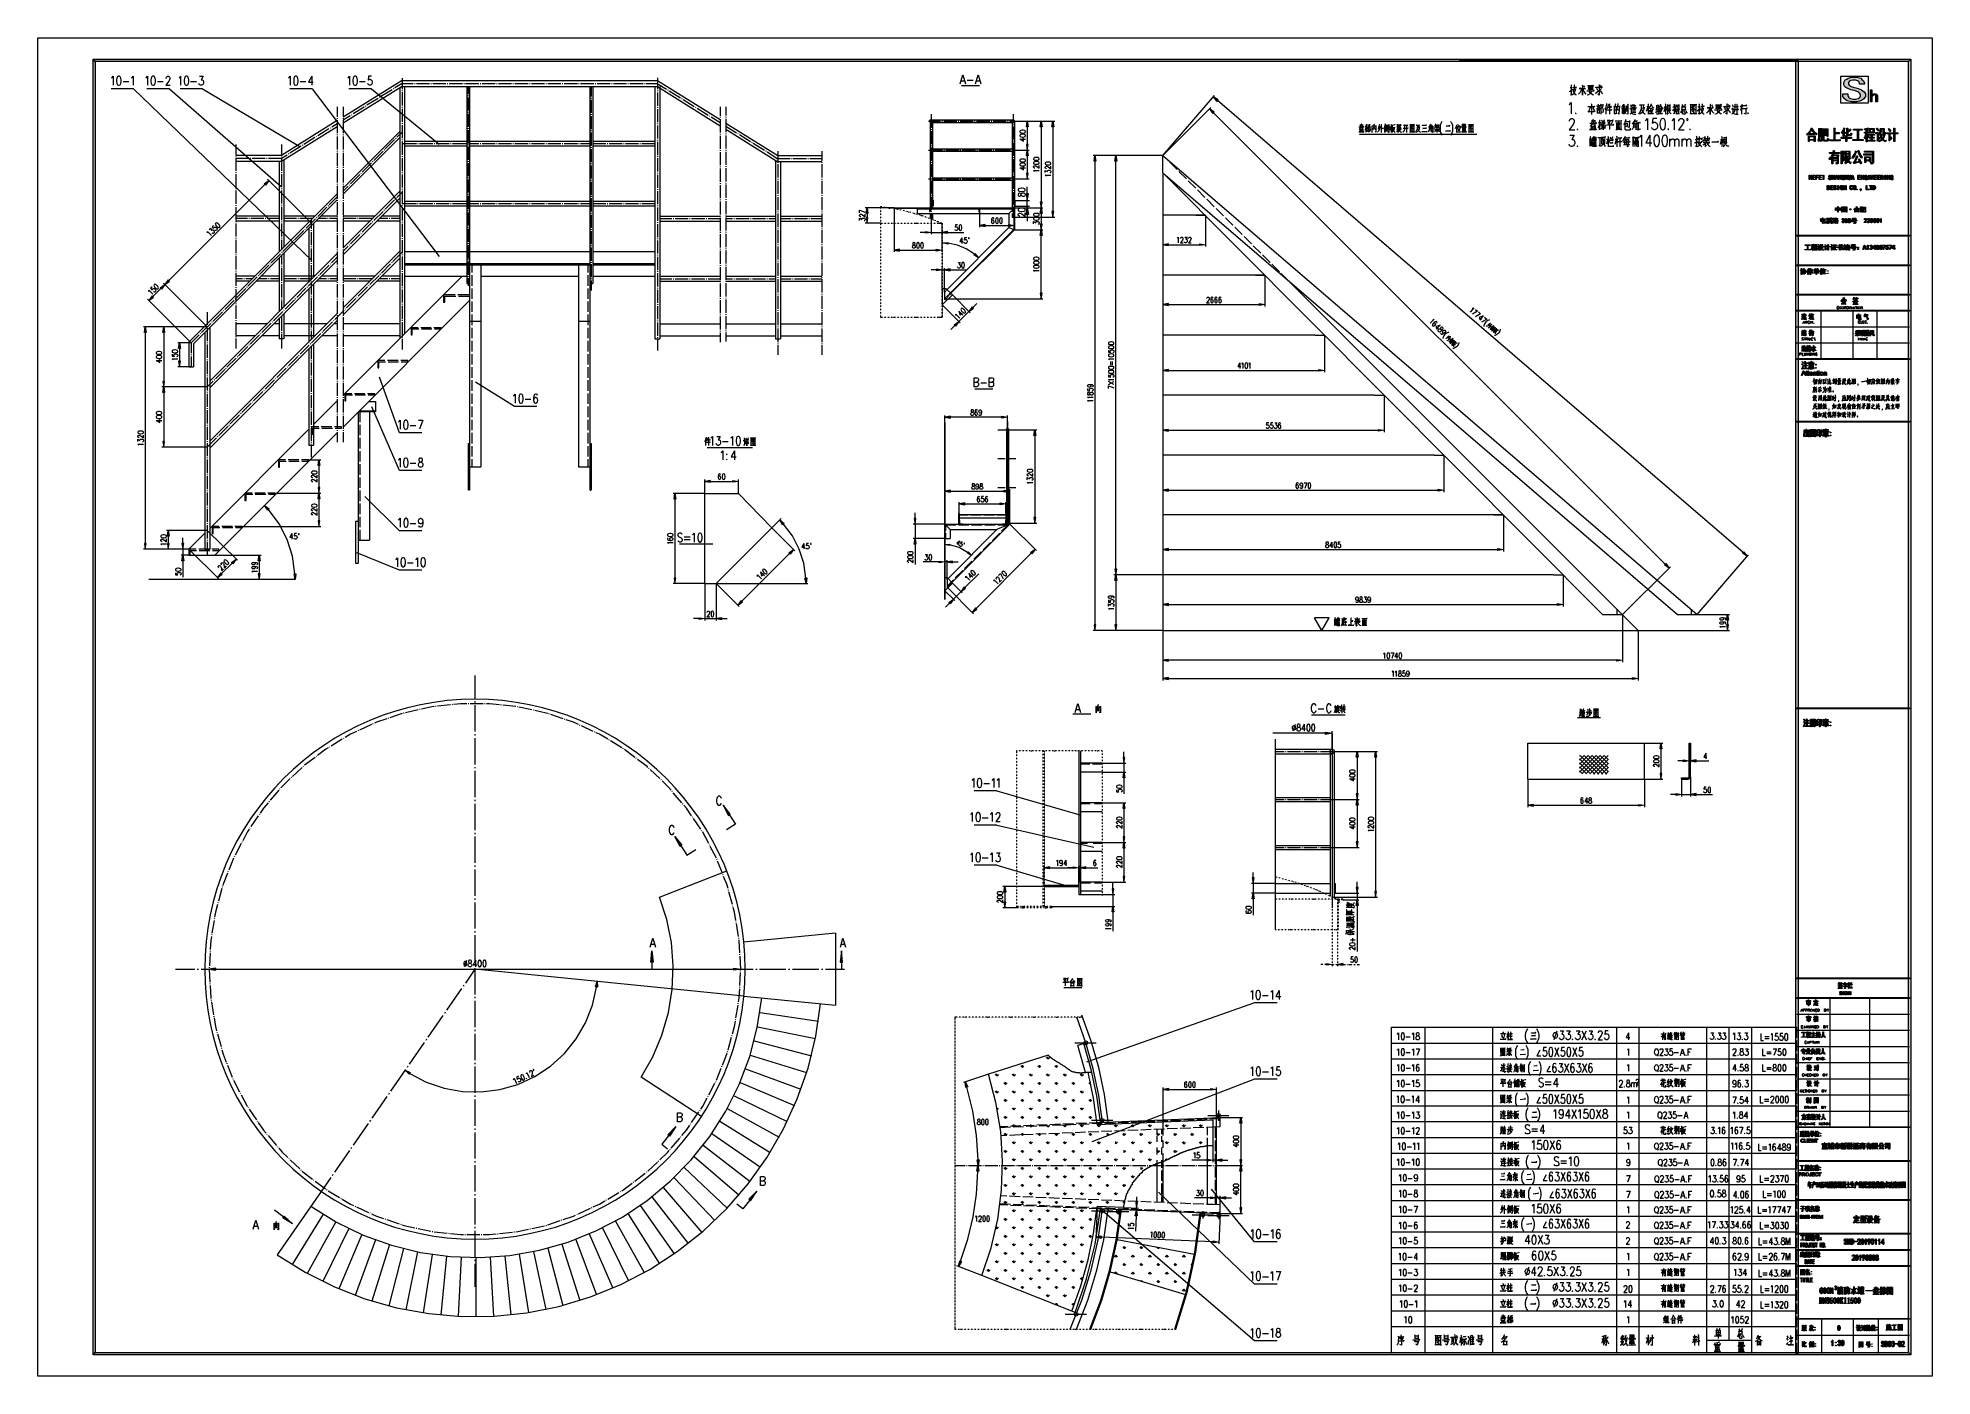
# Model space of a CAD drawing. Header units: millimetres. Extents: x 0 to 829, y 0 to 586.
import ezdxf

# ---------------------------------------------------------------- set-up
doc = ezdxf.new("R2010")
doc.units = ezdxf.units.MM

msp = doc.modelspace()

# ---------------------------------------------------------------- hatches: boundary and pattern name
h = msp.add_hatch(color=0)
h.dxf.hatch_style = 2
h.paths.add_polyline_path([(819.788528, 576.266028), (818.80075, 575.281778), (25.142472, 575.281778), (24.154694, 576.266028)])
h = msp.add_hatch(color=0)
h.dxf.hatch_style = 2
h.paths.add_polyline_path([(24.154694, 576.266028), (25.142472, 575.281778), (25.142472, 10.3505), (24.154694, 9.36625)])
h = msp.add_hatch(color=0)
h.dxf.hatch_style = 2
h.paths.add_polyline_path([(770.449028, 9.860139), (769.464778, 9.860139), (769.464778, 575.772139), (770.449028, 575.772139)])
h = msp.add_hatch(color=0)
h.dxf.hatch_style = 2
h.paths.add_polyline_path([(819.788528, 9.36625), (818.80075, 10.3505), (818.80075, 575.281778), (819.788528, 576.266028)])
h = msp.add_hatch(color=0)
h.dxf.hatch_style = 2
h.paths.add_polyline_path([(799.969472, 560.726167), (799.969472, 560.020611), (799.302722, 558.89525), (798.632444, 558.4825), (797.965694, 558.066222), (796.141833, 557.649944), (794.98825, 557.649944), (793.838194, 557.649944), (792.039028, 558.083861), (791.393444, 558.51425), (790.747861, 558.944639), (790.102278, 560.020611), (790.102278, 560.666194), (790.102278, 561.096583), (792.222472, 561.096583), (792.222472, 560.726167), (792.222472, 560.264028), (792.63875, 559.558472), (793.0515, 559.311528), (793.467778, 559.064583), (794.437917, 558.821167), (794.98825, 558.821167), (795.729083, 558.821167), (796.812111, 559.082222), (797.157833, 559.343278), (797.503556, 559.604333), (797.849278, 560.235806), (797.849278, 560.602694), (797.849278, 560.909611), (797.433, 561.481111), (797.02025, 561.742167), (796.603972, 562.003222), (795.404528, 562.479472), (794.621361, 562.694667), (793.513639, 562.969833), (791.922611, 563.587194), (791.439306, 563.925861), (790.956, 564.261), (790.469167, 565.061806), (790.469167, 565.523944), (790.469167, 566.169528), (791.139444, 567.21375), (791.806194, 567.612389), (792.476472, 568.014556), (794.0675, 568.413194), (794.98825, 568.413194), (796.187694, 568.413194), (797.919833, 567.936944), (798.449, 567.460694), (798.978167, 566.984444), (799.510861, 565.954333), (799.510861, 565.400472), (797.387139, 565.400472), (797.433, 565.739139), (797.157833, 566.352972), (796.833278, 566.631667), (796.51225, 566.906833), (795.587972, 567.182), (794.98825, 567.182), (794.437917, 567.182), (793.5595, 566.984444), (793.238472, 566.783361), (792.913917, 566.582278), (792.592889, 566.046056), (792.592889, 565.707389), (792.592889, 565.432222), (792.846889, 564.955972), (793.097361, 564.754889), (793.351361, 564.553806), (794.667222, 564.077556), (795.729083, 563.802389), (796.741556, 563.523694), (798.311417, 562.864), (798.865278, 562.479472), (799.419139, 562.094944), (799.969472, 561.220056)])
h = msp.add_hatch(color=0)
h.dxf.hatch_style = 2
h.paths.add_polyline_path([(516.600722, 558.4825), (514.466417, 559.777194), (516.068028, 557.858083)])
h = msp.add_hatch(color=0)
h.dxf.hatch_style = 2
h.paths.add_polyline_path([(805.187056, 557.685222), (804.573222, 557.685222), (804.573222, 559.900667), (804.573222, 560.084111), (804.4815, 560.376917), (804.389778, 560.48275), (804.294528, 560.592111), (804.051111, 560.697944), (803.895889, 560.697944), (803.698333, 560.697944), (803.320861, 560.489806), (803.144472, 560.285194), (802.964556, 560.077056), (802.788167, 559.562), (802.788167, 559.255083), (802.788167, 557.685222), (802.174333, 557.685222), (802.174333, 562.941611), (802.788167, 562.941611), (802.788167, 560.48275), (802.911639, 560.652083), (803.183278, 560.913139), (803.327917, 561.004861), (803.472556, 561.096583), (803.850028, 561.191833), (804.079333, 561.191833), (804.358028, 561.191833), (804.774306, 561.036611), (804.911889, 560.881389), (805.049472, 560.729694), (805.187056, 560.345167), (805.187056, 560.115861)])
h = msp.add_hatch(color=0)
h.dxf.hatch_style = 2
h.paths.add_polyline_path([(432.692528, 546.692667), (433.10175, 549.158583), (433.5145, 546.692667)])
h = msp.add_hatch(color=0)
h.dxf.hatch_style = 2
h.paths.add_polyline_path([(438.717972, 546.692667), (439.127194, 549.158583), (439.539944, 546.692667)])
h = msp.add_hatch(color=0)
h.dxf.hatch_style = 2
h.paths.add_polyline_path([(443.847361, 546.692667), (444.256583, 549.158583), (444.669333, 546.692667)])
h = msp.add_hatch(color=0)
h.dxf.hatch_style = 2
h.paths.add_polyline_path([(514.917972, 553.159083), (512.885972, 554.612528), (514.339417, 552.580528)])
h = msp.add_hatch(color=0)
h.dxf.hatch_style = 2
h.paths.add_polyline_path([(432.692528, 539.002111), (433.10175, 536.536194), (433.5145, 539.002111)])
h = msp.add_hatch(color=0)
h.dxf.hatch_style = 2
h.paths.add_polyline_path([(776.657917, 545.793083), (776.943667, 545.345056), (777.405806, 544.727694), (777.582194, 544.561889), (777.762111, 544.396083), (778.086667, 544.138556), (778.234833, 544.050361), (778.383, 543.962167), (778.66875, 543.821056), (778.806333, 543.768139), (778.707556, 543.627028), (778.580556, 543.358917), (778.548806, 543.228389), (778.35125, 543.344806), (777.998472, 543.588222), (777.839722, 543.71875), (777.680972, 543.84575), (777.363472, 544.170306), (777.201194, 544.371389), (777.035389, 544.568944), (776.6685, 545.112222), (776.460361, 545.457944), (776.273389, 545.112222), (775.902972, 544.54425), (775.719528, 544.318472), (775.539611, 544.096222), (775.229167, 543.743444), (775.098639, 543.612917), (774.971639, 543.485917), (774.685889, 543.228389), (774.527139, 543.101389), (774.5095, 543.154306), (774.35075, 543.358917), (774.213167, 543.510611), (774.421306, 543.641139), (774.812889, 543.948056), (775.003389, 544.127972), (775.190361, 544.307889), (775.564306, 544.759444), (775.751278, 545.038139), (775.93825, 545.313306), (776.245167, 545.9095), (776.361583, 546.227), (776.470944, 546.138806), (776.6685, 545.997694), (776.756694, 545.944778)])
h = msp.add_hatch(color=0)
h.paths.add_polyline_path([(777.977306, 542.716861), (777.966722, 542.589861), (777.959667, 542.000722), (777.959667, 541.538583), (777.959667, 541.076444), (777.966722, 540.476722), (777.977306, 540.335611), (777.564556, 540.335611), (777.564556, 540.822444), (775.377333, 540.822444), (775.377333, 540.258), (774.982222, 540.258), (774.992806, 540.413222), (775.003389, 541.002361), (775.003389, 541.436278), (775.003389, 541.884306), (774.992806, 542.526361), (774.982222, 542.716861)])
h.paths.add_polyline_path([(777.564556, 541.231667), (777.564556, 542.307639), (775.377333, 542.307639), (775.377333, 541.231667)])
h = msp.add_hatch(color=0)
h.dxf.hatch_style = 2
h.paths.add_polyline_path([(777.091833, 543.768139), (777.250583, 543.768139), (777.52575, 543.78225), (777.642167, 543.792833), (777.642167, 543.306), (777.515167, 543.320111), (777.247056, 543.334222), (777.109472, 543.334222), (776.005278, 543.334222), (775.800667, 543.334222), (775.465528, 543.320111), (775.338528, 543.306), (775.338528, 543.792833), (775.5255, 543.78225), (775.860639, 543.768139), (776.005278, 543.768139)])
h = msp.add_hatch(color=0)
h.paths.add_polyline_path([(780.185694, 541.002361), (780.312694, 540.98825), (780.506722, 540.98825), (780.570222, 541.002361), (780.633722, 541.012944), (780.697222, 541.168167), (780.697222, 541.309278), (780.697222, 542.589861), (779.9705, 542.589861), (779.949333, 542.282944), (779.889361, 541.725556), (779.850556, 541.475083), (779.81175, 541.224611), (779.674167, 540.667222), (779.575389, 540.360306), (779.487194, 540.487306), (779.307278, 540.656639), (779.219083, 540.691917), (779.339028, 540.963556), (779.49425, 541.552694), (779.536583, 541.873722), (779.575389, 542.191222), (779.617722, 542.872083), (779.624778, 543.228389), (779.628306, 543.588222), (779.635361, 544.343167), (779.635361, 544.741806), (779.635361, 545.140444), (779.624778, 545.729583), (779.614194, 545.920083), (781.071167, 545.920083), (781.064111, 545.666083), (781.053528, 545.165139), (781.053528, 544.921722), (781.053528, 541.129361), (781.053528, 540.900056), (780.965333, 540.617833), (780.877139, 540.564917), (780.785417, 540.515528), (780.520833, 540.413222), (780.344444, 540.360306), (780.323278, 540.515528), (780.245667, 540.833028)])
h.paths.add_polyline_path([(780.697222, 543.023778), (780.697222, 544.075056), (779.988139, 544.075056), (779.988139, 543.023778)])
h.paths.add_polyline_path([(780.697222, 544.484278), (780.697222, 545.510861), (779.988139, 545.510861), (779.988139, 544.484278)])
h = msp.add_hatch(color=0)
h.paths.add_polyline_path([(783.554722, 545.768389), (783.547667, 545.651972), (783.537083, 544.868806), (783.537083, 544.202056), (783.537083, 543.538833), (783.547667, 542.667472), (783.554722, 542.462861), (783.201944, 542.462861), (783.201944, 542.921472), (781.783778, 542.921472), (781.783778, 541.309278), (781.783778, 541.090556), (781.97075, 540.871833), (782.157722, 540.871833), (783.082, 540.871833), (783.191361, 540.871833), (783.325417, 540.949444), (783.350111, 541.027056), (783.374806, 541.104667), (783.417139, 541.450389), (783.438306, 541.7185), (783.537083, 541.640889), (783.752278, 541.499778), (783.872222, 541.436278), (783.801667, 541.143472), (783.695833, 540.751889), (783.6535, 540.656639), (783.614694, 540.557861), (783.406556, 540.462611), (783.24075, 540.462611), (781.900194, 540.462611), (781.674417, 540.462611), (781.448639, 540.808333), (781.448639, 541.154056), (781.448639, 545.024028), (781.448639, 545.24275), (781.438056, 545.613167), (781.427472, 545.768389)])
h.paths.add_polyline_path([(783.201944, 543.281306), (783.201944, 545.408556), (782.648083, 545.408556), (782.648083, 543.281306)])
h.paths.add_polyline_path([(782.312944, 543.281306), (782.312944, 545.408556), (781.783778, 545.408556), (781.783778, 543.281306)])
h = msp.add_hatch(color=0)
h.dxf.hatch_style = 2
h.paths.add_polyline_path([(786.652111, 546.075306), (786.641528, 545.856583), (786.630944, 545.447361), (786.630944, 545.253333), (786.630944, 544.177361), (787.752778, 544.177361), (787.950333, 544.177361), (788.324278, 544.191472), (788.504194, 544.202056), (788.504194, 543.641139), (788.306639, 543.651722), (787.911528, 543.665833), (787.713972, 543.665833), (786.630944, 543.665833), (786.630944, 541.076444), (788.186694, 541.076444), (788.334861, 541.076444), (788.680583, 541.090556), (788.878139, 541.104667), (788.878139, 540.564917), (788.691167, 540.579028), (788.345444, 540.589611), (788.186694, 540.589611), (785.075194, 540.589611), (784.916444, 540.589611), (784.560139, 540.579028), (784.362583, 540.564917), (784.362583, 541.104667), (784.553083, 541.090556), (784.905861, 541.076444), (785.075194, 541.076444), (786.218194, 541.076444), (786.218194, 545.228639), (786.218194, 545.422667), (786.207611, 545.842472), (786.197028, 546.075306)])
h = msp.add_hatch(color=0)
h.dxf.hatch_style = 2
h.paths.add_polyline_path([(791.047722, 545.920083), (790.977167, 545.842472), (790.867806, 545.676667), (790.829, 545.588472), (790.790194, 545.49675), (790.691417, 545.30625), (790.631444, 545.203944), (790.631444, 543.538833), (790.631444, 543.334222), (790.642028, 542.896778), (790.652611, 542.667472), (790.218694, 542.667472), (790.229278, 542.910889), (790.236333, 543.344806), (790.236333, 543.538833), (790.236333, 544.6395), (790.197528, 544.551306), (790.081111, 544.350222), (789.999972, 544.240861), (789.922361, 544.135028), (789.763611, 543.90925), (789.686, 543.792833), (789.597806, 543.90925), (789.428472, 544.09975), (789.350861, 544.177361), (789.488444, 544.307889), (789.738917, 544.600694), (789.855333, 544.7665), (789.968222, 544.935833), (790.148139, 545.221583), (790.218694, 545.345056), (790.285722, 545.465), (790.402139, 545.708417), (790.444472, 545.831889), (790.490333, 545.951833), (790.553833, 546.152917), (790.571472, 546.227), (790.67025, 546.152917), (790.906611, 545.997694)])
h = msp.add_hatch(color=0)
h.dxf.hatch_style = 2
h.paths.add_polyline_path([(791.4005, 542.127722), (791.4005, 542.346444), (791.389917, 542.706278), (791.382861, 542.847389), (791.795611, 542.847389), (791.785028, 542.730972), (791.774444, 542.371139), (791.774444, 542.127722), (793.196139, 542.127722), (793.340778, 542.127722), (793.6865, 542.141833), (793.884056, 542.152417), (793.884056, 541.640889), (793.697083, 541.655), (793.361944, 541.665583), (793.213778, 541.665583), (791.774444, 541.665583), (791.774444, 541.143472), (791.785028, 540.4485), (791.795611, 540.282694), (791.382861, 540.282694), (791.389917, 540.462611), (791.4005, 541.154056), (791.4005, 541.665583), (789.961167, 541.665583), (789.834167, 541.665583), (789.548417, 541.655), (789.389667, 541.640889), (789.389667, 542.152417), (789.548417, 542.141833), (789.84475, 542.127722), (789.982333, 542.127722)])
h = msp.add_hatch(color=0)
h.dxf.hatch_style = 2
h.paths.add_polyline_path([(792.247167, 546.177611), (792.229528, 546.022389), (792.208361, 545.651972), (792.208361, 545.43325), (792.208361, 544.819417), (792.356528, 544.907611), (792.63875, 545.101639), (792.769278, 545.203944), (792.903333, 545.30625), (793.196139, 545.599056), (793.351361, 545.793083), (793.411333, 545.690778), (793.577139, 545.447361), (793.6865, 545.30625), (793.5595, 545.24275), (793.213778, 545.024028), (792.998583, 544.868806), (792.779861, 544.717111), (792.38475, 544.449), (792.208361, 544.332583), (792.208361, 543.665833), (792.208361, 543.500028), (792.345944, 543.334222), (792.483528, 543.334222), (793.174972, 543.334222), (793.301972, 543.334222), (793.450139, 543.408306), (793.471306, 543.485917), (793.488944, 543.563528), (793.531278, 543.821056), (793.548917, 543.997444), (793.668861, 543.90925), (793.894639, 543.78225), (794.004, 543.743444), (793.954611, 543.500028), (793.84525, 543.164889), (793.785278, 543.076694), (793.725306, 542.984972), (793.5595, 542.896778), (793.450139, 542.896778), (792.247167, 542.896778), (792.042556, 542.896778), (791.823833, 543.164889), (791.81325, 543.436528), (791.81325, 544.127972), (791.608639, 543.997444), (791.291139, 543.821056), (791.185306, 543.768139), (791.153556, 543.884556), (791.047722, 544.09975), (790.966583, 544.202056), (791.153556, 544.254972), (791.576889, 544.449), (791.81325, 544.586583), (791.81325, 545.383861), (791.81325, 545.627278), (791.806194, 546.022389), (791.795611, 546.177611)])
h = msp.add_hatch(color=0)
h.dxf.hatch_style = 2
h.paths.add_polyline_path([(797.708167, 545.666083), (797.944528, 545.666083), (798.378444, 545.676667), (798.576, 545.690778), (798.576, 545.17925), (798.378444, 545.189833), (797.944528, 545.203944), (797.708167, 545.203944), (796.900306, 545.203944), (796.900306, 541.154056), (798.180889, 541.154056), (798.406667, 541.154056), (798.822944, 541.168167), (799.009917, 541.17875), (799.009917, 540.667222), (798.822944, 540.681333), (798.41725, 540.691917), (798.202056, 540.691917), (795.147, 540.691917), (794.928278, 540.691917), (794.554333, 540.681333), (794.395583, 540.667222), (794.395583, 541.17875), (794.564917, 541.168167), (794.949444, 541.154056), (795.164639, 541.154056), (796.466389, 541.154056), (796.466389, 545.203944), (795.679694, 545.203944), (795.422167, 545.203944), (794.977667, 545.189833), (794.790694, 545.17925), (794.790694, 545.690778), (794.977667, 545.676667), (795.422167, 545.666083), (795.679694, 545.666083)])
h = msp.add_hatch(color=0)
h.dxf.hatch_style = 2
h.paths.add_polyline_path([(799.542611, 545.817778), (799.708417, 545.842472), (800.089417, 545.927139), (800.301083, 545.983583), (800.51275, 546.043556), (800.872583, 546.188194), (801.02075, 546.279917), (801.087778, 546.114111), (801.225361, 545.831889), (801.295917, 545.715472), (801.225361, 545.729583), (801.08425, 545.722528), (801.010167, 545.701361), (800.936083, 545.683722), (800.773806, 545.651972), (800.685611, 545.637861), (800.685611, 544.381972), (800.823194, 544.381972), (801.119528, 544.396083), (801.27475, 544.410194), (801.27475, 543.923361), (801.119528, 543.933944), (800.823194, 543.948056), (800.685611, 543.948056), (800.685611, 541.693806), (800.685611, 541.411583), (800.692667, 540.656639), (800.70325, 540.180389), (800.311667, 540.180389), (800.318722, 540.656639), (800.329306, 541.397472), (800.329306, 541.665583), (800.329306, 542.847389), (800.191722, 542.487556), (799.884806, 541.806694), (799.719, 541.489194), (799.648444, 541.616194), (799.493222, 541.8455), (799.405028, 541.947806), (799.542611, 542.127722), (799.786028, 542.536944), (799.895389, 542.769778), (800.00475, 542.999083), (800.202306, 543.588222), (800.2905, 543.948056), (800.043556, 543.948056), (799.680194, 543.933944), (799.56025, 543.923361), (799.56025, 544.410194), (799.729583, 544.396083), (799.976528, 544.381972), (800.054139, 544.381972), (800.329306, 544.381972), (800.329306, 545.535556), (800.202306, 545.49675), (799.87775, 545.422667), (799.680194, 545.383861), (799.648444, 545.49675), (799.581417, 545.715472)])
h = msp.add_hatch(color=0)
h.dxf.hatch_style = 2
h.paths.add_polyline_path([(801.038389, 543.334222), (801.137167, 543.140194), (801.345306, 542.692167), (801.454667, 542.434639), (801.394694, 542.38525), (801.235944, 542.230028), (801.137167, 542.127722), (801.038389, 542.409944), (800.840833, 542.872083), (800.742056, 543.052), (800.802028, 543.1155), (800.950194, 543.256611)])
h = msp.add_hatch(color=0)
h.dxf.hatch_style = 2
h.paths.add_polyline_path([(803.246778, 543.436528), (803.405528, 543.436528), (803.740667, 543.447111), (803.917056, 543.461222), (803.917056, 542.999083), (803.740667, 543.013194), (803.405528, 543.023778), (803.246778, 543.023778), (802.872833, 543.023778), (802.872833, 542.205333), (803.088028, 542.205333), (803.236194, 542.205333), (803.581917, 542.219444), (803.779472, 542.230028), (803.779472, 541.743194), (803.581917, 541.757306), (803.267944, 541.767889), (803.148, 541.767889), (802.872833, 541.767889), (802.872833, 540.871833), (803.345556, 540.871833), (803.521944, 540.871833), (803.895889, 540.885944), (804.093444, 540.900056), (804.093444, 540.413222), (803.938222, 540.423806), (803.56075, 540.437917), (803.345556, 540.437917), (802.026167, 540.437917), (801.807444, 540.437917), (801.4335, 540.413222), (801.27475, 540.385), (801.27475, 540.900056), (801.4335, 540.885944), (801.807444, 540.871833), (802.026167, 540.871833), (802.498889, 540.871833), (802.498889, 541.767889), (802.220194, 541.767889), (802.064972, 541.767889), (801.768639, 541.743194), (801.631056, 541.7185), (801.631056, 542.230028), (801.768639, 542.219444), (802.064972, 542.205333), (802.220194, 542.205333), (802.498889, 542.205333), (802.498889, 543.023778), (802.181389, 543.023778), (802.005, 543.023778), (801.669861, 543.013194), (801.511111, 542.999083), (801.511111, 543.461222), (801.669861, 543.447111), (802.005, 543.436528), (802.181389, 543.436528)])
h = msp.add_hatch(color=0)
h.paths.add_polyline_path([(803.818278, 545.973), (803.807694, 545.690778), (803.797111, 545.17925), (803.797111, 544.946417), (803.797111, 544.727694), (803.807694, 544.293778), (803.818278, 544.075056), (801.609889, 544.075056), (801.620472, 544.318472), (801.631056, 544.780611), (801.631056, 544.999333), (801.631056, 545.214528), (801.620472, 545.701361), (801.609889, 545.973)])
h.paths.add_polyline_path([(803.384361, 544.537194), (803.384361, 545.535556), (801.983833, 545.535556), (801.983833, 544.537194)])
h = msp.add_hatch(color=0)
h.dxf.hatch_style = 2
h.paths.add_polyline_path([(805.571583, 544.177361), (805.564528, 543.948056), (805.553944, 543.436528), (805.553944, 543.154306), (805.553944, 541.5915), (805.680944, 541.743194), (805.896139, 542.050111), (805.987861, 542.205333), (806.016083, 542.078333), (806.114861, 541.806694), (806.185417, 541.665583), (806.054889, 541.513889), (805.818528, 541.217556), (805.709167, 541.076444), (805.603333, 540.935333), (805.405778, 540.628417), (805.317583, 540.462611), (805.247028, 540.603722), (805.098861, 540.822444), (805.02125, 540.900056), (805.098861, 541.002361), (805.18, 541.295167), (805.18, 541.489194), (805.18, 543.743444), (804.971861, 543.743444), (804.626139, 543.729333), (804.488556, 543.71875), (804.488556, 544.202056), (804.615556, 544.191472), (804.883667, 544.177361), (805.02125, 544.177361)])
h = msp.add_hatch(color=0)
h.dxf.hatch_style = 2
h.paths.add_polyline_path([(805.081222, 546.177611), (805.236444, 546.011806), (805.620972, 545.486167), (805.850278, 545.126333), (805.769139, 545.062833), (805.610389, 544.897028), (805.532778, 544.794722), (805.366972, 545.087528), (805.010667, 545.613167), (804.823694, 545.842472), (804.883667, 545.895389), (805.010667, 546.061194)])
h = msp.add_hatch(color=0)
h.paths.add_polyline_path([(806.065472, 543.461222), (806.224222, 543.447111), (806.577, 543.436528), (806.774556, 543.436528), (808.549028, 543.436528), (808.489056, 543.203694), (808.326778, 542.699222), (808.224472, 542.424056), (808.118639, 542.148889), (807.839944, 541.602083), (807.663556, 541.333972), (807.977528, 541.065861), (808.707778, 540.783639), (809.120528, 540.769528), (809.042917, 540.656639), (808.922972, 540.385), (808.884167, 540.233306), (808.460833, 540.346194), (807.702361, 540.744833), (807.367222, 541.027056), (807.236694, 540.92475), (806.933306, 540.698972), (806.756917, 540.579028), (806.577, 540.455556), (806.192472, 540.258), (805.987861, 540.180389), (805.945528, 540.282694), (805.800889, 540.476722), (805.691528, 540.564917), (805.906722, 540.617833), (806.315944, 540.783639), (806.509972, 540.900056), (806.700472, 541.012944), (806.993278, 541.245778), (807.092056, 541.358667), (806.873333, 541.655), (806.517028, 542.487556), (806.379444, 543.023778), (806.065472, 543.023778)])
h.paths.add_polyline_path([(807.384861, 541.693806), (807.582417, 541.947806), (807.889333, 542.614556), (807.998694, 543.023778), (806.774556, 543.023778), (806.845111, 542.628667), (807.1485, 541.961917)])
h = msp.add_hatch(color=0)
h.dxf.hatch_style = 2
h.paths.add_polyline_path([(808.076306, 543.71875), (807.906972, 543.71875), (807.730583, 543.895139), (807.72, 544.075056), (807.72, 545.510861), (806.852167, 545.510861), (806.852167, 545.151028), (806.788667, 544.586583), (806.725167, 544.381972), (806.661667, 544.177361), (806.390028, 543.754028), (806.185417, 543.538833), (806.143083, 543.627028), (805.987861, 543.78225), (805.867917, 543.84575), (806.114861, 544.064472), (806.397083, 544.561889), (806.428833, 544.844111), (806.464111, 545.126333), (806.488806, 545.666083), (806.478222, 545.920083), (808.136278, 545.920083), (808.125694, 545.768389), (808.115111, 545.383861), (808.115111, 545.151028), (808.115111, 544.459583), (808.115111, 544.357278), (808.168028, 544.237333), (808.224472, 544.216167), (808.277389, 544.198528), (808.429083, 544.184417), (808.527861, 544.191472), (808.626639, 544.198528), (808.855944, 544.216167), (808.982944, 544.230278), (808.961778, 544.09975), (808.961778, 543.84575), (808.982944, 543.71875)])
h = msp.add_hatch(color=0)
h.dxf.hatch_style = 2
h.paths.add_polyline_path([(810.718611, 544.09975), (810.708028, 543.856333), (810.697444, 543.344806), (810.697444, 543.076694), (810.697444, 541.513889), (810.86325, 541.732611), (811.131361, 542.127722), (811.230139, 542.307639), (811.290111, 542.205333), (811.427694, 542.000722), (811.505306, 541.898417), (810.954972, 541.17875), (810.824444, 541.012944), (810.5775, 540.681333), (810.461083, 540.515528), (810.390528, 540.628417), (810.263528, 540.833028), (810.203556, 540.92475), (810.274111, 541.027056), (810.334083, 541.333972), (810.3235, 541.538583), (810.3235, 543.665833), (810.055389, 543.665833), (809.663806, 543.651722), (809.533278, 543.641139), (809.533278, 544.127972), (809.692028, 544.113861), (809.907222, 544.09975), (809.967194, 544.09975)])
h = msp.add_hatch(color=0)
h.dxf.hatch_style = 2
h.paths.add_polyline_path([(810.224722, 546.047083), (810.351722, 545.881278), (810.757417, 545.345056), (811.032583, 544.971111), (810.944389, 544.868806), (810.775056, 544.678306), (810.697444, 544.586583), (810.570444, 544.83), (810.185917, 545.408556), (809.928389, 545.740167), (809.998944, 545.803667), (810.147111, 545.958889)])
h = msp.add_hatch(color=0)
h.dxf.hatch_style = 2
h.paths.add_polyline_path([(812.411944, 544.050361), (812.411944, 545.330944), (812.411944, 545.588472), (812.401361, 545.983583), (812.390778, 546.124694), (812.807056, 546.124694), (812.796472, 545.958889), (812.785889, 545.666083), (812.785889, 545.535556), (812.785889, 544.050361), (813.59375, 544.050361), (813.713694, 544.050361), (813.967694, 544.064472), (814.108806, 544.075056), (814.108806, 543.588222), (813.960639, 543.602333), (813.713694, 543.612917), (813.614917, 543.612917), (812.785889, 543.612917), (812.785889, 541.05175), (812.785889, 540.900056), (812.796472, 540.526111), (812.807056, 540.307389), (812.390778, 540.307389), (812.401361, 540.526111), (812.411944, 540.885944), (812.411944, 541.027056), (812.411944, 543.612917), (811.642889, 543.612917), (811.494722, 543.612917), (811.198389, 543.602333), (811.05375, 543.588222), (811.05375, 544.075056), (811.198389, 544.064472), (811.477083, 544.050361), (811.604083, 544.050361)])
h = msp.add_hatch(color=0)
h.dxf.hatch_style = 2
h.paths.add_polyline_path([(432.692528, 534.073806), (433.10175, 536.536194), (433.5145, 534.073806)])
h = msp.add_hatch(color=0)
h.dxf.hatch_style = 2
h.paths.add_polyline_path([(462.31175, 531.741944), (462.7245, 534.207861), (463.133722, 531.741944)])
h = msp.add_hatch(color=0)
h.dxf.hatch_style = 2
h.paths.add_polyline_path([(471.452222, 531.734889), (471.861444, 534.200806), (472.270667, 531.734889)])
h = msp.add_hatch(color=0)
h.paths.add_polyline_path([(784.016861, 532.715611), (784.242639, 532.895528), (784.687139, 533.364722), (784.902333, 533.650472), (785.121056, 533.93975), (785.512639, 534.652361), (785.692556, 535.075694), (784.983472, 535.075694), (784.842361, 535.075694), (784.500167, 535.061583), (784.292028, 535.047472), (784.292028, 535.534306), (784.549556, 535.523722), (784.934083, 535.509611), (785.061083, 535.509611), (785.808972, 535.509611), (785.890111, 535.816528), (785.978306, 536.264556), (785.985361, 536.405667), (786.133528, 536.356278), (786.369889, 536.278667), (786.461611, 536.253972), (786.429861, 536.215167), (786.331083, 535.841222), (786.264056, 535.509611), (787.858611, 535.509611), (788.027944, 535.509611), (788.373667, 535.523722), (788.550056, 535.534306), (788.550056, 535.047472), (788.373667, 535.061583), (788.056167, 535.075694), (787.918583, 535.075694), (786.144111, 535.075694), (786.077083, 534.906361), (785.928917, 534.57475), (785.847778, 534.408944), (788.116139, 534.408944), (788.105556, 534.087917), (788.094972, 533.509361), (788.094972, 533.255361), (788.094972, 531.1775), (788.094972, 531.001111), (788.017361, 530.736528), (787.93975, 530.655389), (787.858611, 530.570722), (787.523472, 530.461361), (787.269472, 530.436667), (787.258889, 530.577778), (787.188333, 530.884694), (787.131889, 531.0505), (787.276528, 531.025806), (787.49525, 531.011694), (787.562278, 531.025806), (787.632833, 531.039917), (787.703389, 531.1775), (787.703389, 531.308028), (787.703389, 531.819556), (785.650222, 531.819556), (785.650222, 530.461361), (785.219833, 530.461361), (785.226889, 530.782389), (785.237472, 531.332722), (785.237472, 531.562028), (785.237472, 533.382361), (785.032861, 533.075444), (784.598944, 532.535694), (784.369639, 532.306389), (784.330833, 532.394583), (784.154444, 532.602722)])
h.paths.add_polyline_path([(787.703389, 533.280056), (787.703389, 533.996194), (785.650222, 533.996194), (785.650222, 533.280056)])
h.paths.add_polyline_path([(787.703389, 532.228778), (787.703389, 532.870833), (785.650222, 532.870833), (785.650222, 532.228778)])
h = msp.add_hatch(color=0)
h.dxf.hatch_style = 2
h.paths.add_polyline_path([(790.814889, 536.123444), (790.6385, 535.3685), (790.391556, 534.341917), (790.324528, 534.073806), (790.522083, 533.766889), (790.747861, 533.202444), (790.776083, 532.948444), (790.807833, 532.690917), (790.723167, 532.267583), (790.610278, 532.101778), (790.497389, 531.935972), (790.215167, 531.703139), (790.045833, 531.639639), (790.038778, 531.805444), (789.950583, 532.101778), (789.869444, 532.228778), (790.045833, 532.228778), (790.275139, 532.3205), (790.324528, 532.408694), (790.373917, 532.500417), (790.412722, 532.786167), (790.402139, 532.98725), (790.391556, 533.184806), (790.155194, 533.7175), (789.929417, 534.049111), (790.088167, 534.624139), (790.282194, 535.456694), (790.324528, 535.714222), (789.731861, 535.714222), (789.731861, 530.538972), (789.357917, 530.538972), (789.3685, 530.898806), (789.375556, 531.600833), (789.375556, 531.946556), (789.375556, 534.945167), (789.375556, 535.178), (789.3685, 535.767139), (789.357917, 536.123444)])
h = msp.add_hatch(color=0)
h.paths.add_polyline_path([(793.220833, 536.123444), (793.21025, 535.894139), (793.199667, 535.252083), (793.199667, 534.842861), (793.199667, 534.44775), (793.21025, 533.819806), (793.220833, 533.586972), (792.293028, 533.586972), (792.293028, 533.343556), (792.391806, 532.832028), (792.490583, 532.563917), (792.748111, 532.779111), (793.08325, 533.17775), (793.160861, 533.357667), (793.242, 533.202444), (793.386639, 532.973139), (793.457194, 532.895528), (793.280806, 532.779111), (792.846889, 532.4475), (792.589361, 532.228778), (792.698722, 532.038278), (792.9245, 531.703139), (793.044444, 531.562028), (793.160861, 531.420917), (793.506583, 531.1775), (793.732361, 531.075194), (793.615944, 531.001111), (793.436028, 530.757694), (793.379583, 530.588361), (793.143222, 530.782389), (792.772806, 531.173972), (792.63875, 531.371528), (792.504694, 531.569083), (792.2895, 532.031222), (792.204833, 532.292278), (792.120167, 532.556861), (792.007278, 533.202444), (791.979056, 533.586972), (791.523972, 533.586972), (791.523972, 531.255111), (791.682722, 531.357417), (791.968472, 531.600833), (792.099, 531.741944), (792.106056, 531.629056), (792.144861, 531.357417), (792.176611, 531.205722), (792.088417, 531.142222), (791.855583, 530.972889), (791.714472, 530.870583), (791.569833, 530.768278), (791.329944, 530.563667), (791.231167, 530.461361), (791.192361, 530.563667), (791.083, 530.7965), (791.012444, 530.9235), (791.072417, 531.001111), (791.150028, 531.230417), (791.171194, 531.385639), (791.171194, 534.998083), (791.171194, 535.252083), (791.160611, 535.816528), (791.150028, 536.123444)])
h.paths.add_polyline_path([(792.846889, 533.996194), (792.846889, 534.691167), (791.523972, 534.691167), (791.523972, 533.996194)])
h.paths.add_polyline_path([(792.846889, 535.075694), (792.846889, 535.714222), (791.523972, 535.714222), (791.523972, 535.075694)])
h = msp.add_hatch(color=0)
h.dxf.hatch_style = 2
h.paths.add_polyline_path([(796.039528, 535.943528), (795.852556, 535.432), (795.468028, 534.535944), (795.270472, 534.151417), (795.072917, 533.766889), (794.67075, 533.124833), (794.462611, 532.870833), (794.385, 533.011944), (794.215667, 533.216556), (794.127472, 533.280056), (794.335611, 533.484667), (794.769528, 534.112611), (794.995306, 534.535944), (795.221083, 534.959278), (795.545639, 535.777722), (795.644417, 536.176361), (795.714972, 536.112861), (795.912528, 535.996444)])
h = msp.add_hatch(color=0)
h.dxf.hatch_style = 2
h.paths.add_polyline_path([(797.397722, 531.614944), (797.320111, 531.794861), (797.104917, 532.204083), (796.967333, 532.433389), (797.062583, 532.511), (797.231917, 532.666222), (797.302472, 532.743833), (797.447111, 532.461611), (797.725806, 531.904222), (797.852806, 531.629056), (797.979806, 531.350361), (798.177361, 530.909389), (798.247917, 530.743583), (798.138556, 530.665972), (797.951583, 530.524861), (797.873972, 530.461361), (797.814, 530.616583), (797.65525, 530.987), (797.556472, 531.205722), (796.896778, 531.089306), (795.965444, 530.9235), (795.693806, 530.870583), (795.422167, 530.821194), (795.034111, 530.704778), (794.914167, 530.641278), (794.885944, 530.768278), (794.776583, 531.0505), (794.698972, 531.205722), (794.79775, 531.255111), (794.984722, 531.435028), (795.072917, 531.562028), (795.161111, 531.692556), (795.422167, 532.228778), (795.595028, 532.638), (795.767889, 533.05075), (796.011306, 533.766889), (796.078333, 534.073806), (796.2265, 533.960917), (796.452278, 533.819806), (796.533417, 533.791583), (796.424056, 533.576389), (796.13125, 532.920222), (795.951333, 532.486306), (795.767889, 532.048861), (795.506833, 531.487944), (795.429222, 531.357417), (795.880778, 531.410333), (796.868556, 531.537333)])
h = msp.add_hatch(color=0)
h.dxf.hatch_style = 2
h.paths.add_polyline_path([(797.062583, 536.380972), (797.253083, 535.728333), (797.651722, 534.740556), (797.863389, 534.408944), (798.075056, 534.073806), (798.501917, 533.586972), (798.720639, 533.435278), (798.583056, 533.343556), (798.396083, 533.124833), (798.346694, 532.997833), (798.050361, 533.318861), (797.545889, 534.063222), (797.341278, 534.483028), (797.133139, 534.906361), (796.798, 535.767139), (796.671, 536.201056), (796.776833, 536.22575), (796.974389, 536.317472)])
h = msp.add_hatch(color=0)
h.dxf.hatch_style = 2
h.paths.add_polyline_path([(801.853306, 534.842861), (801.980306, 534.842861), (802.326028, 534.856972), (802.54475, 534.867556), (802.54475, 534.356028), (802.336611, 534.370139), (802.001472, 534.380722), (801.874472, 534.380722), (800.040028, 534.380722), (799.853056, 534.380722), (799.468528, 534.370139), (799.270972, 534.356028), (799.270972, 534.867556), (799.468528, 534.856972), (799.853056, 534.842861), (800.040028, 534.842861)])
h = msp.add_hatch(color=0)
h.dxf.hatch_style = 2
h.paths.add_polyline_path([(803.469028, 536.074056), (803.461972, 535.791833), (803.451389, 535.290889), (803.451389, 535.075694), (803.451389, 531.075194), (803.440806, 530.909389), (803.30675, 530.687139), (803.183278, 530.627167), (803.059806, 530.570722), (802.699972, 530.475472), (802.463611, 530.436667), (802.463611, 530.553083), (802.364833, 530.86), (802.269583, 531.0505), (802.523583, 531.0505), (802.841083, 531.075194), (802.897528, 531.103417), (802.9575, 531.128111), (803.017472, 531.318611), (803.017472, 531.487944), (803.017472, 535.636611), (800.297556, 535.636611), (800.121167, 535.636611), (799.736639, 535.626028), (799.5285, 535.611917), (799.5285, 536.09875), (799.736639, 536.084639), (800.110583, 536.074056), (800.276389, 536.074056)])
h = msp.add_hatch(color=0)
h.paths.add_polyline_path([(802.209611, 533.639889), (802.199028, 533.459972), (802.188444, 533.075444), (802.188444, 532.870833), (802.188444, 532.306389), (802.188444, 532.101778), (802.199028, 531.678444), (802.209611, 531.459722), (801.775694, 531.459722), (801.775694, 531.794861), (800.159972, 531.794861), (800.159972, 531.103417), (799.726056, 531.103417), (799.743694, 531.332722), (799.764861, 531.741944), (799.764861, 531.921861), (799.764861, 532.870833), (799.764861, 533.036639), (799.743694, 533.421167), (799.726056, 533.639889)])
h.paths.add_polyline_path([(801.775694, 532.204083), (801.775694, 533.230667), (800.159972, 533.230667), (800.159972, 532.204083)])
h = msp.add_hatch(color=0)
h.dxf.hatch_style = 2
h.paths.add_polyline_path([(99.098806, 521.740694), (101.134333, 523.190611), (99.680889, 521.158611)])
h = msp.add_hatch(color=0)
h.dxf.hatch_style = 2
h.paths.add_polyline_path([(432.692528, 526.38325), (433.10175, 523.917333), (433.5145, 526.38325)])
h = msp.add_hatch(color=0)
h.dxf.hatch_style = 2
h.paths.add_polyline_path([(776.495639, 523.606889), (776.238111, 523.606889), (776.238111, 524.495889), (775.606639, 524.495889), (775.606639, 523.606889), (775.352639, 523.606889), (775.352639, 525.508361), (775.606639, 525.508361), (775.606639, 524.707556), (776.238111, 524.707556), (776.238111, 525.508361), (776.495639, 525.508361)])
h = msp.add_hatch(color=0)
h.dxf.hatch_style = 2
h.paths.add_polyline_path([(777.9385, 523.606889), (776.806083, 523.606889), (776.806083, 525.508361), (777.882056, 525.508361), (777.882056, 525.296694), (777.060083, 525.296694), (777.060083, 524.707556), (777.815028, 524.707556), (777.815028, 524.495889), (777.060083, 524.495889), (777.060083, 523.818556), (777.9385, 523.818556)])
h = msp.add_hatch(color=0)
h.dxf.hatch_style = 2
h.paths.add_polyline_path([(779.370778, 525.296694), (778.460611, 525.296694), (778.460611, 524.675806), (779.148528, 524.675806), (779.148528, 524.464139), (778.460611, 524.464139), (778.460611, 523.606889), (778.203083, 523.606889), (778.203083, 525.508361), (779.370778, 525.508361)])
h = msp.add_hatch(color=0)
h.dxf.hatch_style = 2
h.paths.add_polyline_path([(780.781889, 523.606889), (779.649472, 523.606889), (779.649472, 525.508361), (780.725444, 525.508361), (780.725444, 525.296694), (779.903472, 525.296694), (779.903472, 524.707556), (780.658417, 524.707556), (780.658417, 524.495889), (779.903472, 524.495889), (779.903472, 523.818556), (780.781889, 523.818556)])
h = msp.add_hatch(color=0)
h.dxf.hatch_style = 2
h.paths.add_polyline_path([(781.734389, 523.606889), (781.480389, 523.606889), (781.480389, 525.508361), (781.734389, 525.508361)])
h = msp.add_hatch(color=0)
h.dxf.hatch_style = 2
h.paths.add_polyline_path([(785.043444, 524.139583), (785.043444, 524.012583), (784.962306, 523.8115), (784.884694, 523.737417), (784.803556, 523.659806), (784.584833, 523.585722), (784.443722, 523.585722), (784.306139, 523.585722), (784.090944, 523.663333), (784.013333, 523.740944), (783.935722, 523.818556), (783.854583, 524.012583), (783.854583, 524.129), (783.854583, 524.206611), (784.112111, 524.206611), (784.112111, 524.139583), (784.112111, 524.058444), (784.1615, 523.931444), (784.210889, 523.885583), (784.260278, 523.84325), (784.376694, 523.797389), (784.443722, 523.797389), (784.531917, 523.797389), (784.662444, 523.84325), (784.704778, 523.892639), (784.747111, 523.9385), (784.789444, 524.051389), (784.789444, 524.118417), (784.789444, 524.174861), (784.740056, 524.277167), (784.690667, 524.323028), (784.63775, 524.372417), (784.493111, 524.457083), (784.401389, 524.495889), (784.267333, 524.545278), (784.076833, 524.658167), (784.016861, 524.718139), (783.960417, 524.778111), (783.900444, 524.92275), (783.900444, 525.007417), (783.900444, 525.123833), (783.981583, 525.314333), (784.062722, 525.384889), (784.143861, 525.455444), (784.334361, 525.529528), (784.443722, 525.529528), (784.588361, 525.529528), (784.7965, 525.444861), (784.86, 525.356667), (784.9235, 525.272), (784.990528, 525.085028), (784.990528, 524.98625), (784.733, 524.98625), (784.740056, 525.046222), (784.704778, 525.155583), (784.665972, 525.2085), (784.627167, 525.257889), (784.517806, 525.307278), (784.443722, 525.307278), (784.376694, 525.307278), (784.274389, 525.272), (784.235583, 525.236722), (784.19325, 525.197917), (784.154444, 525.102667), (784.154444, 525.039167), (784.154444, 524.989778), (784.186194, 524.905111), (784.217944, 524.869833), (784.246167, 524.831028), (784.404917, 524.746361), (784.531917, 524.696972), (784.655389, 524.647583), (784.845889, 524.527639), (784.912917, 524.457083), (784.976417, 524.390056), (785.043444, 524.231306)])
h = msp.add_hatch(color=0)
h.dxf.hatch_style = 2
h.paths.add_polyline_path([(786.443972, 523.606889), (786.186444, 523.606889), (786.186444, 524.495889), (785.554972, 524.495889), (785.554972, 523.606889), (785.300972, 523.606889), (785.300972, 525.508361), (785.554972, 525.508361), (785.554972, 524.707556), (786.186444, 524.707556), (786.186444, 525.508361), (786.443972, 525.508361)])
h = msp.add_hatch(color=0)
h.paths.add_polyline_path([(787.964444, 523.606889), (787.699861, 523.606889), (787.541111, 524.196028), (787.054278, 524.196028), (786.899056, 523.606889), (786.630944, 523.606889), (787.188333, 525.529528), (787.410583, 525.529528)])
h.paths.add_polyline_path([(787.488194, 524.407694), (787.308278, 525.085028), (787.287111, 525.085028), (787.110722, 524.407694)])
h = msp.add_hatch(color=0)
h.dxf.hatch_style = 2
h.paths.add_polyline_path([(789.287361, 523.606889), (789.008667, 523.606889), (788.398361, 524.98625), (788.387778, 524.98625), (788.387778, 523.606889), (788.13025, 523.606889), (788.13025, 525.508361), (788.408944, 525.508361), (789.01925, 524.129), (789.029833, 524.129), (789.029833, 525.508361), (789.287361, 525.508361)])
h = msp.add_hatch(color=0)
h.dxf.hatch_style = 2
h.paths.add_polyline_path([(790.705528, 523.585722), (790.518556, 523.585722), (790.486806, 523.740944), (790.462111, 523.709194), (790.395083, 523.65275), (790.345694, 523.631583), (790.299833, 523.606889), (790.197528, 523.585722), (790.141083, 523.585722), (790.024667, 523.585722), (789.816528, 523.695083), (789.724806, 523.800917), (789.633083, 523.910278), (789.541361, 524.259528), (789.541361, 524.495889), (789.541361, 524.756944), (789.626028, 525.145), (789.707167, 525.275528), (789.791833, 525.402528), (790.017611, 525.529528), (790.16225, 525.529528), (790.28925, 525.529528), (790.490333, 525.434278), (790.564417, 525.339028), (790.634972, 525.247306), (790.705528, 525.000361), (790.705528, 524.852194), (790.462111, 524.852194), (790.462111, 524.968611), (790.423306, 525.145), (790.3845, 525.201444), (790.345694, 525.261417), (790.236333, 525.317861), (790.16225, 525.317861), (790.074056, 525.317861), (789.94, 525.226139), (789.897667, 525.134417), (789.851806, 525.042694), (789.809472, 524.735778), (789.809472, 524.520583), (789.809472, 524.312444), (789.862389, 524.030222), (789.918833, 523.952611), (789.975278, 523.875), (790.102278, 523.797389), (790.172833, 523.797389), (790.246917, 523.797389), (790.359806, 523.850306), (790.402139, 523.903222), (790.444472, 523.956139), (790.486806, 524.118417), (790.486806, 524.231306), (790.486806, 524.35125), (790.141083, 524.35125), (790.141083, 524.562917), (790.705528, 524.562917)])
h = msp.add_hatch(color=0)
h.dxf.hatch_style = 2
h.paths.add_polyline_path([(792.127222, 523.606889), (791.873222, 523.606889), (791.873222, 524.495889), (791.24175, 524.495889), (791.24175, 523.606889), (790.984222, 523.606889), (790.984222, 525.508361), (791.24175, 525.508361), (791.24175, 524.707556), (791.873222, 524.707556), (791.873222, 525.508361), (792.127222, 525.508361)])
h = msp.add_hatch(color=0)
h.dxf.hatch_style = 2
h.paths.add_polyline_path([(793.5595, 524.164278), (793.5595, 524.030222), (793.492472, 523.818556), (793.421917, 523.740944), (793.351361, 523.663333), (793.132639, 523.585722), (792.984472, 523.585722), (792.832778, 523.585722), (792.614056, 523.663333), (792.5435, 523.740944), (792.476472, 523.818556), (792.405917, 524.030222), (792.405917, 524.164278), (792.405917, 525.508361), (792.659917, 525.508361), (792.659917, 524.164278), (792.659917, 524.069028), (792.705778, 523.931444), (792.751639, 523.885583), (792.793972, 523.84325), (792.910389, 523.797389), (792.984472, 523.797389), (793.055028, 523.797389), (793.171444, 523.84325), (793.217306, 523.885583), (793.259639, 523.931444), (793.3055, 524.069028), (793.3055, 524.164278), (793.3055, 525.508361), (793.5595, 525.508361)])
h = msp.add_hatch(color=0)
h.paths.add_polyline_path([(795.069389, 523.606889), (794.804806, 523.606889), (794.649583, 524.196028), (794.159222, 524.196028), (794.004, 523.606889), (793.739417, 523.606889), (794.293278, 525.529528), (794.515528, 525.529528)])
h.paths.add_polyline_path([(794.593139, 524.407694), (794.41675, 525.085028), (794.392056, 525.085028), (794.215667, 524.407694)])
h = msp.add_hatch(color=0)
h.dxf.hatch_style = 2
h.paths.add_polyline_path([(797.835167, 523.606889), (796.70275, 523.606889), (796.70275, 525.508361), (797.778722, 525.508361), (797.778722, 525.296694), (796.95675, 525.296694), (796.95675, 524.707556), (797.715222, 524.707556), (797.715222, 524.495889), (796.95675, 524.495889), (796.95675, 523.818556), (797.835167, 523.818556)])
h = msp.add_hatch(color=0)
h.dxf.hatch_style = 2
h.paths.add_polyline_path([(799.235694, 523.606889), (798.957, 523.606889), (798.346694, 524.98625), (798.336111, 524.98625), (798.336111, 523.606889), (798.078583, 523.606889), (798.078583, 525.508361), (798.357278, 525.508361), (798.967583, 524.129), (798.978167, 524.129), (798.978167, 525.508361), (799.235694, 525.508361)])
h = msp.add_hatch(color=0)
h.dxf.hatch_style = 2
h.paths.add_polyline_path([(800.657389, 523.585722), (800.466889, 523.585722), (800.435139, 523.740944), (800.410444, 523.709194), (800.343417, 523.65275), (800.294028, 523.631583), (800.248167, 523.606889), (800.145861, 523.585722), (800.089417, 523.585722), (799.973, 523.585722), (799.764861, 523.695083), (799.673139, 523.800917), (799.581417, 523.910278), (799.489694, 524.259528), (799.489694, 524.495889), (799.489694, 524.756944), (799.574361, 525.145), (799.6555, 525.275528), (799.740167, 525.402528), (799.965944, 525.529528), (800.110583, 525.529528), (800.241111, 525.529528), (800.438667, 525.434278), (800.51275, 525.339028), (800.583306, 525.247306), (800.657389, 525.000361), (800.657389, 524.852194), (800.410444, 524.852194), (800.410444, 524.968611), (800.371639, 525.145), (800.332833, 525.201444), (800.294028, 525.261417), (800.184667, 525.317861), (800.110583, 525.317861), (800.022389, 525.317861), (799.888333, 525.226139), (799.846, 525.134417), (799.800139, 525.042694), (799.757806, 524.735778), (799.757806, 524.520583), (799.757806, 524.312444), (799.810722, 524.030222), (799.867167, 523.952611), (799.923611, 523.875), (800.050611, 523.797389), (800.124694, 523.797389), (800.19525, 523.797389), (800.308139, 523.850306), (800.350472, 523.903222), (800.392806, 523.956139), (800.435139, 524.118417), (800.435139, 524.231306), (800.435139, 524.35125), (800.089417, 524.35125), (800.089417, 524.562917), (800.657389, 524.562917)])
h = msp.add_hatch(color=0)
h.dxf.hatch_style = 2
h.paths.add_polyline_path([(801.634583, 523.606889), (801.377056, 523.606889), (801.377056, 525.508361), (801.634583, 525.508361)])
h = msp.add_hatch(color=0)
h.dxf.hatch_style = 2
h.paths.add_polyline_path([(803.49725, 523.606889), (803.222083, 523.606889), (802.611778, 524.98625), (802.597667, 524.98625), (802.597667, 523.606889), (802.343667, 523.606889), (802.343667, 525.508361), (802.622361, 525.508361), (803.232667, 524.129), (803.24325, 524.129), (803.24325, 525.508361), (803.49725, 525.508361)])
h = msp.add_hatch(color=0)
h.dxf.hatch_style = 2
h.paths.add_polyline_path([(804.943639, 523.606889), (803.807694, 523.606889), (803.807694, 525.508361), (804.887194, 525.508361), (804.887194, 525.296694), (804.065222, 525.296694), (804.065222, 524.707556), (804.820167, 524.707556), (804.820167, 524.495889), (804.065222, 524.495889), (804.065222, 523.818556), (804.943639, 523.818556)])
h = msp.add_hatch(color=0)
h.dxf.hatch_style = 2
h.paths.add_polyline_path([(806.361806, 523.606889), (805.229389, 523.606889), (805.229389, 525.508361), (806.308889, 525.508361), (806.308889, 525.296694), (805.486917, 525.296694), (805.486917, 524.707556), (806.241861, 524.707556), (806.241861, 524.495889), (805.486917, 524.495889), (805.486917, 523.818556), (806.361806, 523.818556)])
h = msp.add_hatch(color=0)
h.paths.add_polyline_path([(807.829361, 523.606889), (807.56125, 523.606889), (807.162611, 524.428861), (806.873333, 524.428861), (806.873333, 523.606889), (806.619333, 523.606889), (806.619333, 525.508361), (807.173194, 525.508361), (807.30725, 525.508361), (807.522444, 525.444861), (807.607111, 525.377833), (807.691778, 525.314333), (807.772917, 525.106194), (807.772917, 524.961556), (807.772917, 524.852194), (807.716472, 524.679333), (807.663556, 524.619361), (807.607111, 524.559389), (807.480111, 524.47825), (807.406028, 524.464139)])
h.paths.add_polyline_path([(807.518917, 524.961556), (807.518917, 525.039167), (807.469528, 525.162639), (807.423667, 525.2085), (807.377806, 525.250833), (807.222583, 525.296694), (807.11675, 525.296694), (806.873333, 525.296694), (806.873333, 524.640528), (807.183778, 524.640528), (807.250806, 524.640528), (807.367222, 524.675806), (807.416611, 524.714611), (807.469528, 524.749889), (807.518917, 524.873361)])
h = msp.add_hatch(color=0)
h.dxf.hatch_style = 2
h.paths.add_polyline_path([(808.739528, 523.606889), (808.485528, 523.606889), (808.485528, 525.508361), (808.739528, 525.508361)])
h = msp.add_hatch(color=0)
h.dxf.hatch_style = 2
h.paths.add_polyline_path([(810.605722, 523.606889), (810.327028, 523.606889), (809.716722, 524.98625), (809.706139, 524.98625), (809.706139, 523.606889), (809.448611, 523.606889), (809.448611, 525.508361), (809.727306, 525.508361), (810.337611, 524.129), (810.348194, 524.129), (810.348194, 525.508361), (810.605722, 525.508361)])
h = msp.add_hatch(color=0)
h.dxf.hatch_style = 2
h.paths.add_polyline_path([(812.027417, 523.585722), (811.836917, 523.585722), (811.805167, 523.740944), (811.780472, 523.709194), (811.713444, 523.65275), (811.664056, 523.631583), (811.618194, 523.606889), (811.515889, 523.585722), (811.459444, 523.585722), (811.343028, 523.585722), (811.134889, 523.695083), (811.043167, 523.800917), (810.951444, 523.910278), (810.859722, 524.259528), (810.859722, 524.495889), (810.859722, 524.756944), (810.944389, 525.145), (811.025528, 525.275528), (811.110194, 525.402528), (811.335972, 525.529528), (811.480611, 525.529528), (811.611139, 525.529528), (811.808694, 525.434278), (811.882778, 525.339028), (811.953333, 525.247306), (812.027417, 525.000361), (812.027417, 524.852194), (811.780472, 524.852194), (811.780472, 524.968611), (811.741667, 525.145), (811.702861, 525.201444), (811.664056, 525.261417), (811.554694, 525.317861), (811.480611, 525.317861), (811.392417, 525.317861), (811.258361, 525.226139), (811.216028, 525.134417), (811.170167, 525.042694), (811.127833, 524.735778), (811.127833, 524.520583), (811.127833, 524.312444), (811.18075, 524.030222), (811.237194, 523.952611), (811.293639, 523.875), (811.420639, 523.797389), (811.494722, 523.797389), (811.565278, 523.797389), (811.678167, 523.850306), (811.7205, 523.903222), (811.762833, 523.956139), (811.805167, 524.118417), (811.805167, 524.231306), (811.805167, 524.35125), (811.459444, 524.35125), (811.459444, 524.562917), (812.027417, 524.562917)])
h = msp.add_hatch(color=0)
h.dxf.hatch_style = 2
h.paths.add_polyline_path([(432.607861, 517.412111), (433.10175, 514.452306), (433.595639, 517.412111)])
h = msp.add_hatch(color=0)
h.paths.add_polyline_path([(784.419028, 520.114389), (784.419028, 519.860389), (784.309667, 519.497028), (784.203833, 519.387667), (784.094472, 519.278306), (783.801667, 519.172472), (783.62175, 519.172472), (783.24075, 519.172472), (783.24075, 521.070417), (783.62175, 521.070417), (783.826361, 521.070417), (784.126222, 520.957528), (784.225, 520.848167), (784.323778, 520.735278), (784.419028, 520.371917)])
h.paths.add_polyline_path([(784.154444, 520.114389), (784.154444, 520.319), (784.087417, 520.608278), (784.020389, 520.692944), (783.953361, 520.774083), (783.752278, 520.85875), (783.62175, 520.85875), (783.498278, 520.85875), (783.498278, 519.380611), (783.62175, 519.380611), (783.752278, 519.380611), (783.953361, 519.46175), (784.020389, 519.542889), (784.087417, 519.624028), (784.154444, 519.909778)])
h = msp.add_hatch(color=0)
h.dxf.hatch_style = 2
h.paths.add_polyline_path([(785.830139, 519.172472), (784.697722, 519.172472), (784.697722, 521.070417), (785.773694, 521.070417), (785.773694, 520.85875), (784.951722, 520.85875), (784.951722, 520.269611), (785.706667, 520.269611), (785.706667, 520.057944), (784.951722, 520.057944), (784.951722, 519.380611), (785.830139, 519.380611)])
h = msp.add_hatch(color=0)
h.dxf.hatch_style = 2
h.paths.add_polyline_path([(787.251833, 519.705167), (787.251833, 519.578167), (787.170694, 519.373556), (787.089556, 519.299472), (787.008417, 519.225389), (786.789694, 519.147778), (786.652111, 519.147778), (786.511, 519.147778), (786.295806, 519.225389), (786.218194, 519.303), (786.140583, 519.380611), (786.062972, 519.578167), (786.062972, 519.694583), (786.062972, 519.772194), (786.316972, 519.772194), (786.316972, 519.705167), (786.316972, 519.6205), (786.366361, 519.4935), (786.419278, 519.447639), (786.468667, 519.405306), (786.585083, 519.359444), (786.652111, 519.359444), (786.740306, 519.359444), (786.870833, 519.408833), (786.913167, 519.454694), (786.9555, 519.500556), (786.994306, 519.616972), (786.994306, 519.680472), (786.994306, 519.736917), (786.944917, 519.839222), (786.895528, 519.888611), (786.846139, 519.934472), (786.7015, 520.019139), (786.60625, 520.057944), (786.472194, 520.110861), (786.281694, 520.220222), (786.22525, 520.280194), (786.165278, 520.343694), (786.108833, 520.488333), (786.108833, 520.569472), (786.108833, 520.685889), (786.186444, 520.876389), (786.267583, 520.946944), (786.348722, 521.021028), (786.539222, 521.091583), (786.652111, 521.091583), (786.79675, 521.091583), (787.004889, 521.006917), (787.068389, 520.918722), (787.131889, 520.834056), (787.195389, 520.647083), (787.195389, 520.548306), (786.941389, 520.548306), (786.944917, 520.608278), (786.913167, 520.721167), (786.874361, 520.770556), (786.835556, 520.819944), (786.722667, 520.869333), (786.652111, 520.869333), (786.585083, 520.869333), (786.47925, 520.834056), (786.440444, 520.798778), (786.401639, 520.7635), (786.362833, 520.664722), (786.362833, 520.60475), (786.362833, 520.555361), (786.394583, 520.467167), (786.422806, 520.431889), (786.454556, 520.396611), (786.613306, 520.308417), (786.740306, 520.259028), (786.863778, 520.209639), (787.05075, 520.089694), (787.117778, 520.019139), (787.184806, 519.952111), (787.251833, 519.793361)])
h = msp.add_hatch(color=0)
h.dxf.hatch_style = 2
h.paths.add_polyline_path([(788.204333, 519.172472), (787.950333, 519.172472), (787.950333, 521.070417), (788.204333, 521.070417)])
h = msp.add_hatch(color=0)
h.dxf.hatch_style = 2
h.paths.add_polyline_path([(790.070528, 519.147778), (789.883556, 519.147778), (789.848278, 519.303), (789.827111, 519.27125), (789.756556, 519.214806), (789.710694, 519.193639), (789.664833, 519.172472), (789.559, 519.147778), (789.506083, 519.147778), (789.389667, 519.147778), (789.181528, 519.257139), (789.089806, 519.3665), (788.998083, 519.472333), (788.906361, 519.821583), (788.906361, 520.057944), (788.906361, 520.319), (788.9875, 520.710583), (789.072167, 520.837583), (789.156833, 520.964583), (789.382611, 521.091583), (789.52725, 521.091583), (789.65425, 521.091583), (789.855333, 520.996333), (789.925889, 520.904611), (789.999972, 520.809361), (790.070528, 520.565944), (790.070528, 520.41425), (789.827111, 520.41425), (789.827111, 520.530667), (789.788306, 520.707056), (789.7495, 520.7635), (789.710694, 520.823472), (789.597806, 520.879917), (789.52725, 520.879917), (789.439056, 520.879917), (789.305, 520.788194), (789.259139, 520.696472), (789.216806, 520.60475), (789.170944, 520.297833), (789.170944, 520.082639), (789.170944, 519.878028), (789.227389, 519.592278), (789.283833, 519.514667), (789.33675, 519.437056), (789.467278, 519.359444), (789.537833, 519.359444), (789.611917, 519.359444), (789.724806, 519.412361), (789.767139, 519.465278), (789.805944, 519.518194), (789.848278, 519.680472), (789.848278, 519.793361), (789.848278, 519.916833), (789.506083, 519.916833), (789.506083, 520.124972), (790.070528, 520.124972)])
h = msp.add_hatch(color=0)
h.dxf.hatch_style = 2
h.paths.add_polyline_path([(791.492222, 519.172472), (791.213528, 519.172472), (790.603222, 520.548306), (790.592639, 520.548306), (790.592639, 519.172472), (790.338639, 519.172472), (790.338639, 521.070417), (790.613806, 521.070417), (791.227639, 519.694583), (791.238222, 519.694583), (791.238222, 521.070417), (791.492222, 521.070417)])
h = msp.add_hatch(color=0)
h.dxf.hatch_style = 2
h.paths.add_polyline_path([(794.392056, 519.927417), (794.385, 519.71575), (794.296806, 519.415889), (794.212139, 519.327694), (794.131, 519.2395), (793.929917, 519.147778), (793.8135, 519.147778), (793.679444, 519.147778), (793.453667, 519.257139), (793.358417, 519.3665), (793.263167, 519.472333), (793.167917, 519.821583), (793.167917, 520.057944), (793.167917, 520.319), (793.259639, 520.710583), (793.351361, 520.837583), (793.443083, 520.964583), (793.679444, 521.091583), (793.824083, 521.091583), (793.947556, 521.091583), (794.148639, 520.999861), (794.229778, 520.908139), (794.310917, 520.816417), (794.385, 520.558889), (794.377944, 520.393083), (794.134528, 520.393083), (794.134528, 520.513028), (794.095722, 520.696472), (794.056917, 520.759972), (794.018111, 520.819944), (793.901694, 520.879917), (793.824083, 520.879917), (793.735889, 520.879917), (793.594778, 520.788194), (793.541861, 520.696472), (793.488944, 520.60475), (793.436028, 520.297833), (793.436028, 520.082639), (793.436028, 519.881556), (793.488944, 519.602861), (793.541861, 519.521722), (793.594778, 519.440583), (793.728833, 519.359444), (793.8135, 519.359444), (793.873472, 519.359444), (793.986361, 519.419417), (794.03575, 519.475861), (794.085139, 519.535833), (794.134528, 519.758083), (794.134528, 519.927417)])
h = msp.add_hatch(color=0)
h.paths.add_polyline_path([(795.799639, 520.124972), (795.799639, 519.863917), (795.7185, 519.489972), (795.640889, 519.377083), (795.55975, 519.264194), (795.333972, 519.147778), (795.189333, 519.147778), (795.044694, 519.147778), (794.818917, 519.264194), (794.73425, 519.377083), (794.649583, 519.489972), (794.568444, 519.863917), (794.568444, 520.124972), (794.568444, 520.386028), (794.649583, 520.759972), (794.73425, 520.869333), (794.818917, 520.982222), (795.044694, 521.091583), (795.189333, 521.091583), (795.333972, 521.091583), (795.55975, 520.982222), (795.640889, 520.869333), (795.7185, 520.759972), (795.799639, 520.386028)])
h.paths.add_polyline_path([(795.535056, 520.124972), (795.535056, 520.357806), (795.485667, 520.664722), (795.43275, 520.735278), (795.383361, 520.809361), (795.263417, 520.879917), (795.189333, 520.879917), (795.118778, 520.879917), (794.991778, 520.809361), (794.938861, 520.735278), (794.885944, 520.664722), (794.833028, 520.357806), (794.833028, 520.124972), (794.833028, 519.892139), (794.885944, 519.585222), (794.938861, 519.511139), (794.991778, 519.433528), (795.118778, 519.359444), (795.189333, 519.359444), (795.263417, 519.359444), (795.383361, 519.433528), (795.43275, 519.511139), (795.485667, 519.585222), (795.535056, 519.892139)])
h = msp.add_hatch(color=0)
h.dxf.hatch_style = 2
h.paths.add_polyline_path([(796.388778, 519.172472), (796.134778, 519.172472), (796.134778, 519.415889), (796.388778, 519.415889)])
h = msp.add_hatch(color=0)
h.dxf.hatch_style = 2
h.paths.add_polyline_path([(797.722278, 519.539361), (798.120917, 519.539361), (798.120917, 519.094861), (798.103278, 518.95375), (797.965694, 518.749139), (797.842222, 518.682111), (797.732861, 518.780889), (797.831639, 518.837333), (797.933944, 519.003139), (797.933944, 519.116028), (797.722278, 519.116028)])
h = msp.add_hatch(color=0)
h.dxf.hatch_style = 2
h.paths.add_polyline_path([(801.461722, 519.172472), (800.308139, 519.172472), (800.308139, 521.070417), (800.565667, 521.070417), (800.565667, 519.380611), (801.461722, 519.380611)])
h = msp.add_hatch(color=0)
h.dxf.hatch_style = 2
h.paths.add_polyline_path([(802.86225, 520.85875), (802.41775, 520.85875), (802.41775, 519.172472), (802.16375, 519.172472), (802.16375, 520.85875), (801.71925, 520.85875), (801.71925, 521.070417), (802.86225, 521.070417)])
h = msp.add_hatch(color=0)
h.paths.add_polyline_path([(804.315694, 520.114389), (804.315694, 519.860389), (804.209861, 519.497028), (804.1005, 519.387667), (803.991139, 519.278306), (803.701861, 519.172472), (803.518417, 519.172472), (803.140944, 519.172472), (803.140944, 521.070417), (803.518417, 521.070417), (803.723028, 521.070417), (804.026417, 520.957528), (804.121667, 520.848167), (804.220444, 520.735278), (804.315694, 520.371917)])
h.paths.add_polyline_path([(804.051111, 520.114389), (804.051111, 520.319), (803.984083, 520.608278), (803.917056, 520.692944), (803.850028, 520.774083), (803.652472, 520.85875), (803.518417, 520.85875), (803.394944, 520.85875), (803.394944, 519.380611), (803.518417, 519.380611), (803.652472, 519.380611), (803.850028, 519.46175), (803.917056, 519.542889), (803.984083, 519.624028), (804.051111, 519.909778)])
h = msp.add_hatch(color=0)
h.dxf.hatch_style = 2
h.paths.add_polyline_path([(362.528556, 508.832556), (362.937778, 511.298472), (363.350528, 508.832556)])
h = msp.add_hatch(color=0)
h.dxf.hatch_style = 2
h.paths.add_polyline_path([(362.528556, 506.984), (362.937778, 504.518083), (363.350528, 506.984)])
h = msp.add_hatch(color=0)
h.dxf.hatch_style = 2
h.paths.add_polyline_path([(432.607861, 508.342194), (433.10175, 511.298472), (433.595639, 508.342194)])
h = msp.add_hatch(color=0)
h.dxf.hatch_style = 2
h.paths.add_polyline_path([(438.717972, 513.764389), (439.127194, 511.298472), (439.539944, 513.764389)])
h = msp.add_hatch(color=0)
h.dxf.hatch_style = 2
h.paths.add_polyline_path([(438.717972, 508.832556), (439.127194, 511.298472), (439.539944, 508.832556)])
h = msp.add_hatch(color=0)
h.dxf.hatch_style = 2
h.paths.add_polyline_path([(443.847361, 509.693333), (444.256583, 507.227417), (444.669333, 509.693333)])
h = msp.add_hatch(color=0)
h.dxf.hatch_style = 2
h.paths.add_polyline_path([(781.152306, 506.504222), (781.152306, 506.624167), (781.14525, 506.818194), (781.141722, 506.885222), (781.388667, 506.885222), (781.381611, 506.821722), (781.378083, 506.631222), (781.378083, 506.504222), (782.295306, 506.504222), (782.330583, 506.504222), (782.450528, 506.50775), (782.528139, 506.514806), (782.528139, 506.299611), (782.450528, 506.306667), (782.330583, 506.310194), (782.295306, 506.310194), (781.378083, 506.310194), (781.378083, 505.509389), (781.953111, 505.530556), (781.953111, 505.728111), (781.946056, 506.017389), (781.942528, 506.109111), (782.175361, 506.109111), (782.164778, 506.020917), (782.154194, 505.7775), (782.154194, 505.615222), (782.154194, 505.456472), (782.164778, 505.220111), (782.175361, 505.146028), (781.953111, 505.146028), (781.953111, 505.350639), (781.378083, 505.329472), (781.378083, 504.803833), (781.378083, 504.736806), (781.473333, 504.673306), (781.568583, 504.676833), (782.133028, 504.676833), (782.193, 504.676833), (782.274139, 504.722694), (782.295306, 504.768556), (782.316472, 504.814417), (782.348222, 504.948472), (782.358806, 505.040194), (782.411722, 504.997861), (782.535194, 504.934361), (782.60575, 504.913194), (782.559889, 504.768556), (782.482278, 504.588639), (782.443472, 504.553361), (782.408194, 504.518083), (782.242389, 504.486333), (782.111861, 504.486333), (781.46275, 504.486333), (781.311056, 504.479278), (781.155833, 504.585111), (781.152306, 504.698), (781.152306, 505.329472), (780.393833, 505.287139), (780.400889, 505.343583), (780.404417, 505.548194), (780.404417, 505.692833), (780.404417, 505.841), (780.400889, 506.052667), (780.393833, 506.119694), (780.630194, 506.119694), (780.623139, 506.052667), (780.619611, 505.738694), (780.619611, 505.488222), (781.152306, 505.509389), (781.152306, 506.310194), (780.489083, 506.310194), (780.393833, 506.310194), (780.213917, 506.306667), (780.125722, 506.299611), (780.125722, 506.514806), (780.213917, 506.50775), (780.393833, 506.504222), (780.489083, 506.504222)])
h = msp.add_hatch(color=0)
h.dxf.hatch_style = 2
h.paths.add_polyline_path([(782.976167, 506.172611), (783.117278, 506.080889), (783.325417, 505.93625), (783.392444, 505.883333), (783.357167, 505.841), (783.297194, 505.749278), (783.276028, 505.703417), (783.233694, 505.756333), (783.032611, 505.911556), (782.870333, 506.010333), (782.898556, 506.042083), (782.951472, 506.123222)])
h = msp.add_hatch(color=0)
h.dxf.hatch_style = 2
h.paths.add_polyline_path([(783.106694, 506.811139), (783.233694, 506.726472), (783.43125, 506.57125), (783.501806, 506.504222), (783.459472, 506.458361), (783.392444, 506.373694), (783.371278, 506.331361), (783.30425, 506.4125), (783.106694, 506.567722), (782.976167, 506.641806), (783.022028, 506.684139), (783.085528, 506.768806)])
h = msp.add_hatch(color=0)
h.dxf.hatch_style = 2
h.paths.add_polyline_path([(784.239111, 506.257278), (784.284972, 506.225528), (784.401389, 506.172611), (784.471944, 506.151444), (784.4155, 506.130278), (784.189722, 506.010333), (784.023917, 505.915083), (784.147389, 505.911556), (784.397861, 505.9045), (784.524861, 505.9045), (784.644806, 505.975056), (784.803556, 506.098528), (784.845889, 506.151444), (784.888222, 506.119694), (784.994056, 506.049139), (785.061083, 506.010333), (784.905861, 505.93625), (784.616583, 505.791611), (784.482528, 505.724583), (784.348472, 505.654028), (784.12975, 505.541139), (784.045083, 505.498806), (784.126222, 505.498806), (784.306139, 505.502333), (784.408444, 505.505861), (784.51075, 505.505861), (784.733, 505.516444), (784.856472, 505.519972), (784.814139, 505.569361), (784.729472, 505.646972), (784.687139, 505.68225), (784.733, 505.706944), (784.814139, 505.759861), (784.845889, 505.788083), (784.895278, 505.74575), (784.990528, 505.654028), (785.039917, 505.604639), (785.085778, 505.558778), (785.188083, 505.449417), (785.241, 505.392972), (785.198667, 505.371806), (785.103417, 505.308306), (785.0505, 505.262444), (785.029333, 505.30125), (784.979944, 505.36475), (784.951722, 505.392972), (784.792972, 505.385917), (784.567194, 505.375333), (784.503694, 505.371806), (784.500167, 505.322417), (784.482528, 505.209528), (784.471944, 505.146028), (784.909389, 505.146028), (785.001111, 505.146028), (785.20925, 505.153083), (785.325667, 505.156611), (785.325667, 504.976694), (785.212778, 504.980222), (785.004639, 504.987278), (784.909389, 504.987278), (784.598944, 504.987278), (784.63775, 504.916722), (784.754167, 504.800306), (784.835306, 504.750917), (784.916444, 504.705056), (785.1775, 504.627444), (785.357417, 504.60275), (785.300972, 504.553361), (785.226889, 504.451056), (785.20925, 504.398139), (785.0505, 504.440472), (784.803556, 504.53925), (784.718889, 504.592167), (784.634222, 504.645083), (784.479, 504.825), (784.408444, 504.955528), (784.337889, 504.825), (784.1615, 504.638028), (784.055667, 504.574528), (783.949833, 504.514556), (783.692306, 504.415778), (783.544139, 504.376972), (783.522972, 504.436944), (783.448889, 504.532194), (783.392444, 504.571), (783.505333, 504.581583), (783.745222, 504.638028), (783.868694, 504.687417), (783.995694, 504.736806), (784.1615, 504.884972), (784.203833, 504.987278), (783.833417, 504.987278), (783.734639, 504.987278), (783.544139, 504.980222), (783.448889, 504.976694), (783.448889, 505.156611), (783.544139, 505.153083), (783.734639, 505.146028), (783.833417, 505.146028), (784.260278, 505.146028), (784.270861, 505.206), (784.284972, 505.311833), (784.292028, 505.361222), (784.210889, 505.361222), (784.059194, 505.354167), (783.985111, 505.350639), (783.914556, 505.343583), (783.745222, 505.318889), (783.649972, 505.297722), (783.646444, 505.354167), (783.618222, 505.46), (783.597056, 505.509389), (783.660556, 505.519972), (783.808722, 505.558778), (783.889861, 505.590528), (783.974528, 505.61875), (784.182667, 505.714), (784.313194, 505.7775), (784.087417, 505.7775), (783.805194, 505.74575), (783.745222, 505.714), (783.724056, 505.766917), (783.678194, 505.855111), (783.649972, 505.893917), (783.734639, 505.922139), (783.900444, 505.99975), (783.981583, 506.049139), (784.062722, 506.098528), (784.189722, 506.204361)])
h = msp.add_hatch(color=0)
h.dxf.hatch_style = 2
h.paths.add_polyline_path([(785.219833, 506.715889), (785.096361, 506.715889), (784.754167, 506.684139), (784.531917, 506.652389), (784.309667, 506.620639), (783.868694, 506.567722), (783.649972, 506.546556), (783.635861, 506.599472), (783.579417, 506.701778), (783.544139, 506.747639), (783.646444, 506.747639), (783.978056, 506.768806), (784.210889, 506.789972), (784.443722, 506.811139), (784.845889, 506.881694), (785.01875, 506.931083), (785.071667, 506.864056), (785.170444, 506.758222)])
h = msp.add_hatch(color=0)
h.dxf.hatch_style = 2
h.paths.add_polyline_path([(783.854583, 506.514806), (783.911028, 506.44425), (784.00275, 506.31725), (784.0345, 506.257278), (783.985111, 506.236111), (783.900444, 506.186722), (783.865167, 506.162028), (783.847528, 506.204361), (783.752278, 506.338417), (783.671139, 506.426611), (783.724056, 506.447778), (783.815778, 506.493639)])
h = msp.add_hatch(color=0)
h.dxf.hatch_style = 2
h.paths.add_polyline_path([(784.397861, 506.588889), (784.457833, 506.50775), (784.531917, 506.38075), (784.546028, 506.331361), (784.500167, 506.31725), (784.401389, 506.278444), (784.355528, 506.257278), (784.344944, 506.296083), (784.281444, 506.423083), (784.228528, 506.514806), (784.274389, 506.528917), (784.359056, 506.567722)])
h = msp.add_hatch(color=0)
h.dxf.hatch_style = 2
h.paths.add_polyline_path([(785.135167, 506.557139), (785.085778, 506.518333), (784.969361, 506.341944), (784.898806, 506.204361), (784.856472, 506.225528), (784.76475, 506.257278), (784.718889, 506.267861), (784.7965, 506.391333), (784.898806, 506.578306), (784.919972, 506.641806), (784.972889, 506.613583), (785.08225, 506.57125)])
h = msp.add_hatch(color=0)
h.paths.add_polyline_path([(786.683861, 504.85675), (786.324028, 504.750917), (785.805444, 504.585111), (785.646694, 504.528667), (785.636111, 504.571), (785.593778, 504.673306), (785.562028, 504.72975), (785.614944, 504.736806), (785.706667, 504.757972), (785.741944, 504.772083), (785.741944, 505.445889), (785.741944, 505.488222), (785.738417, 505.601111), (785.731361, 505.668139), (785.935972, 505.668139), (785.928917, 505.622278), (785.925389, 505.484694), (785.925389, 505.392972), (785.925389, 504.814417), (785.960667, 504.825), (786.052389, 504.853222), (786.105306, 504.867333), (786.105306, 505.946833), (785.752528, 505.946833), (785.759583, 505.99975), (785.763111, 506.186722), (785.763111, 506.320778), (785.763111, 506.458361), (785.759583, 506.652389), (785.752528, 506.705306), (786.5745, 506.705306), (786.570972, 506.645333), (786.563917, 506.454833), (786.563917, 506.320778), (786.563917, 506.193778), (786.570972, 506.006806), (786.5745, 505.946833), (786.28875, 505.946833), (786.28875, 505.562306), (786.35225, 505.562306), (786.486306, 505.569361), (786.553333, 505.572889), (786.553333, 505.382389), (786.486306, 505.385917), (786.35225, 505.392972), (786.28875, 505.392972), (786.28875, 504.913194), (786.334611, 504.923778), (786.532167, 504.990806), (786.683861, 505.050778), (786.676806, 505.008444), (786.676806, 504.913194)])
h.paths.add_polyline_path([(786.384, 506.109111), (786.384, 506.546556), (785.946556, 506.546556), (785.946556, 506.109111)])
h = msp.add_hatch(color=0)
h.paths.add_polyline_path([(787.248306, 506.821722), (787.216556, 506.786444), (787.153056, 506.684139), (787.121306, 506.620639), (787.900944, 506.620639), (787.862139, 506.528917), (787.763361, 506.338417), (787.703389, 506.236111), (787.639889, 506.133806), (787.527, 505.964472), (787.474083, 505.893917), (787.594028, 505.798667), (787.904472, 505.657556), (788.091444, 505.615222), (788.049111, 505.562306), (787.985611, 505.467056), (787.964444, 505.424722), (787.900944, 505.449417), (787.74925, 505.5235), (787.664583, 505.569361), (787.579917, 505.615222), (787.424694, 505.714), (787.354139, 505.766917), (787.287111, 505.714), (787.131889, 505.615222), (787.05075, 505.572889), (786.969611, 505.530556), (786.789694, 505.445889), (786.694444, 505.403556), (786.673278, 505.449417), (786.613306, 505.541139), (786.5745, 505.583472), (786.645056, 505.601111), (786.803806, 505.654028), (786.895528, 505.692833), (786.98725, 505.728111), (787.146, 505.823361), (787.216556, 505.883333), (787.163639, 505.93625), (787.008417, 506.112639), (786.906111, 506.236111), (786.870833, 506.172611), (786.800278, 506.06325), (786.768528, 506.020917), (786.736778, 506.052667), (786.655639, 506.112639), (786.60625, 506.140861), (786.666222, 506.193778), (786.782639, 506.356056), (786.842611, 506.465417), (786.902583, 506.574778), (786.990778, 506.797028), (787.022528, 506.909917), (787.0825, 506.871111), (787.195389, 506.828778)])
h.paths.add_polyline_path([(787.001361, 506.384278), (787.068389, 506.289028), (787.230667, 506.102056), (787.332972, 506.010333), (787.364722, 506.042083), (787.442333, 506.147917), (787.484667, 506.218472), (787.527, 506.292556), (787.5905, 506.4125), (787.611667, 506.458361), (787.047222, 506.458361)])
h = msp.add_hatch(color=0)
h.paths.add_polyline_path([(788.073806, 511.802944), (788.06675, 511.65125), (788.063222, 511.369028), (788.063222, 511.234972), (788.991028, 511.234972), (788.9875, 511.129139), (788.980444, 510.836333), (788.980444, 510.649361), (788.980444, 510.465917), (788.9875, 510.194278), (788.991028, 510.102556), (788.758194, 510.102556), (788.758194, 510.264833), (788.063222, 510.264833), (788.063222, 509.806222), (788.063222, 509.742722), (788.06675, 509.502833), (788.073806, 509.326444), (787.816278, 509.326444), (787.826861, 509.421694), (787.837444, 509.643944), (787.837444, 509.774472), (787.837444, 510.264833), (787.146, 510.264833), (787.146, 510.102556), (786.909639, 510.102556), (786.913167, 510.183694), (786.920222, 510.455333), (786.920222, 510.649361), (786.920222, 510.846917), (786.913167, 511.139722), (786.909639, 511.234972), (787.837444, 511.234972), (787.837444, 511.379611), (787.833917, 511.661833), (787.826861, 511.802944)])
h.paths.add_polyline_path([(788.758194, 510.434167), (788.758194, 511.065639), (788.063222, 511.065639), (788.063222, 510.434167)])
h.paths.add_polyline_path([(787.837444, 510.434167), (787.837444, 511.065639), (787.146, 511.065639), (787.146, 510.434167)])
h = msp.add_hatch(color=0)
h.paths.add_polyline_path([(791.788556, 511.704167), (791.785028, 511.573639), (791.777972, 511.273778), (791.777972, 511.107972), (791.777972, 509.964972), (791.777972, 509.799167), (791.785028, 509.474611), (791.788556, 509.315861), (791.576889, 509.315861), (791.576889, 509.464028), (789.802417, 509.464028), (789.802417, 509.305278), (789.59075, 509.305278), (789.594278, 509.467556), (789.601333, 509.80975), (789.601333, 509.986139), (789.601333, 511.107972), (789.601333, 511.266722), (789.594278, 511.566583), (789.59075, 511.704167)])
h.paths.add_polyline_path([(791.576889, 509.622778), (791.576889, 511.545417), (789.802417, 511.545417), (789.802417, 509.622778)])
h = msp.add_hatch(color=0)
h.dxf.hatch_style = 2
h.paths.add_polyline_path([(789.650722, 505.198944), (789.841222, 505.230694), (789.862389, 505.163667), (789.932944, 505.04725), (789.982333, 505.001389), (790.028194, 504.955528), (790.148139, 504.913194), (790.222222, 504.916722), (790.292778, 504.92025), (790.409194, 504.980222), (790.451528, 505.033139), (790.493861, 505.089583), (790.532667, 505.220111), (790.525611, 505.290667), (790.522083, 505.361222), (790.465639, 505.474111), (790.412722, 505.516444), (790.363333, 505.55525), (790.201056, 505.611694), (790.088167, 505.625806), (790.088167, 505.766917), (790.201056, 505.7775), (790.363333, 505.833944), (790.412722, 505.883333), (790.465639, 505.932722), (790.5115, 506.056194), (790.504444, 506.133806), (790.500917, 506.211417), (790.430361, 506.324306), (790.366861, 506.359583), (790.303361, 506.394861), (790.165778, 506.401917), (790.095222, 506.373694), (790.021139, 506.349), (789.90825, 506.197306), (789.862389, 506.073833), (789.671889, 506.109111), (789.703639, 506.204361), (789.791833, 506.363111), (789.848278, 506.426611), (789.904722, 506.493639), (790.056417, 506.567722), (790.151667, 506.578306), (790.246917, 506.588889), (790.41625, 506.564194), (790.490333, 506.528917), (790.560889, 506.493639), (790.663194, 506.387806), (790.691417, 506.31725), (790.719639, 506.243167), (790.730222, 506.087944), (790.709056, 505.99975), (790.687889, 505.915083), (790.564417, 505.766917), (790.462111, 505.703417), (790.536194, 505.668139), (790.652611, 505.572889), (790.691417, 505.509389), (790.730222, 505.445889), (790.758444, 505.276556), (790.744333, 505.17425), (790.730222, 505.068417), (790.6385, 504.902611), (790.557361, 504.835583), (790.47975, 504.772083), (790.296306, 504.712111), (790.194, 504.715639), (790.095222, 504.715639), (789.918833, 504.782667), (789.841222, 504.842639), (789.767139, 504.902611), (789.671889, 505.082528)])
h = msp.add_hatch(color=0)
h.dxf.hatch_style = 2
h.paths.add_polyline_path([(791.0195, 511.256139), (791.100639, 511.256139), (791.269972, 511.263194), (791.361694, 511.266722), (791.361694, 511.076222), (791.280556, 511.07975), (791.111222, 511.086806), (791.0195, 511.086806), (790.751389, 511.086806), (790.751389, 510.734028), (790.945417, 510.734028), (791.040667, 510.734028), (791.224111, 510.741083), (791.308778, 510.744611), (791.308778, 510.554111), (791.224111, 510.557639), (791.040667, 510.564694), (790.945417, 510.564694), (790.751389, 510.564694), (790.751389, 510.081389), (791.05125, 510.081389), (791.1465, 510.081389), (791.329944, 510.088444), (791.414611, 510.091972), (791.414611, 509.901472), (791.333472, 509.908528), (791.153556, 509.912056), (791.05125, 509.912056), (790.324528, 509.912056), (790.236333, 509.912056), (790.052889, 509.908528), (789.964694, 509.901472), (789.964694, 510.091972), (790.052889, 510.088444), (790.236333, 510.081389), (790.324528, 510.081389), (790.560889, 510.081389), (790.560889, 510.564694), (790.412722, 510.564694), (790.321, 510.564694), (790.148139, 510.557639), (790.070528, 510.554111), (790.070528, 510.744611), (790.148139, 510.741083), (790.321, 510.734028), (790.412722, 510.734028), (790.560889, 510.734028), (790.560889, 511.086806), (790.402139, 511.086806), (790.303361, 511.086806), (790.116389, 511.07975), (790.028194, 511.076222), (790.028194, 511.266722), (790.116389, 511.263194), (790.303361, 511.256139), (790.402139, 511.256139)])
h = msp.add_hatch(color=0)
h.dxf.hatch_style = 2
h.paths.add_polyline_path([(791.05125, 510.487083), (791.079472, 510.462389), (791.185306, 510.3495), (791.266444, 510.264833), (791.213528, 510.233083), (791.121806, 510.173111), (791.083, 510.148417), (791.068889, 510.169583), (790.977167, 510.278944), (790.903083, 510.370667), (790.945417, 510.402417), (791.0195, 510.462389)])
h = msp.add_hatch(color=0)
h.paths.add_polyline_path([(791.005389, 505.759861), (791.012444, 505.900972), (791.05125, 506.12675), (791.086528, 506.207889), (791.121806, 506.292556), (791.220583, 506.426611), (791.284083, 506.479528), (791.347583, 506.535972), (791.506333, 506.588889), (791.598056, 506.588889), (791.693306, 506.588889), (791.855583, 506.511278), (791.926139, 506.433667), (791.993167, 506.356056), (792.084889, 506.162028), (792.106056, 506.042083), (792.127222, 505.925667), (792.141333, 505.657556), (792.134278, 505.505861), (792.123694, 505.350639), (792.070778, 505.103694), (792.024917, 505.008444), (791.979056, 504.913194), (791.845, 504.779139), (791.753278, 504.740333), (791.661556, 504.705056), (791.481639, 504.712111), (791.389917, 504.757972), (791.301722, 504.803833), (791.171194, 504.923778), (791.135917, 504.997861), (791.097111, 505.071944), (791.044194, 505.230694), (791.026556, 505.311833), (791.012444, 505.3965), (791.001861, 505.61875)])
h.paths.add_polyline_path([(791.231167, 505.823361), (791.213528, 505.678722), (791.224111, 505.417667), (791.252333, 505.30125), (791.277028, 505.188361), (791.365222, 505.022556), (791.428722, 504.976694), (791.488694, 504.927306), (791.615694, 504.909667), (791.679194, 504.937889), (791.742694, 504.966111), (791.837944, 505.086056), (791.866167, 505.17425), (791.894389, 505.262444), (791.926139, 505.452944), (791.926139, 505.558778), (791.926139, 505.661083), (791.915556, 505.851583), (791.9085, 505.93625), (791.901444, 506.020917), (791.852056, 506.176139), (791.81325, 506.246694), (791.770917, 506.31725), (791.665083, 506.387806), (791.598056, 506.391333), (791.531028, 506.394861), (791.414611, 506.327833), (791.365222, 506.257278), (791.312306, 506.186722), (791.245278, 505.971528)])
h = msp.add_hatch(color=0)
h.paths.add_polyline_path([(792.353, 505.262444), (792.353, 505.329472), (792.38475, 505.452944), (792.4165, 505.516444), (792.44825, 505.576417), (792.554083, 505.675194), (792.628167, 505.714), (792.564667, 505.749278), (792.48, 505.833944), (792.458833, 505.876278), (792.437667, 505.922139), (792.412972, 506.027972), (792.409444, 506.087944), (792.409444, 506.144389), (792.423556, 506.246694), (792.441194, 506.289028), (792.462361, 506.331361), (792.518806, 506.4125), (792.554083, 506.447778), (792.592889, 506.486583), (792.674028, 506.535972), (792.719889, 506.550083), (792.76575, 506.564194), (792.864528, 506.578306), (792.917444, 506.578306), (792.970361, 506.578306), (793.065611, 506.567722), (793.111472, 506.557139), (793.153806, 506.546556), (793.242, 506.500694), (793.291389, 506.465417), (793.340778, 506.430139), (793.407806, 506.331361), (793.428972, 506.267861), (793.450139, 506.204361), (793.450139, 506.052667), (793.425444, 505.968), (793.40075, 505.883333), (793.27375, 505.749278), (793.174972, 505.703417), (793.263167, 505.675194), (793.393694, 505.594056), (793.428972, 505.537611), (793.467778, 505.481167), (793.503056, 505.343583), (793.503056, 505.262444), (793.503056, 505.184833), (793.481889, 505.054306), (793.457194, 505.008444), (793.4325, 504.959056), (793.379583, 504.881444), (793.351361, 504.846167), (793.319611, 504.814417), (793.242, 504.765028), (793.189083, 504.747389), (793.139694, 504.726222), (793.012694, 504.708583), (792.935083, 504.708583), (792.857472, 504.708583), (792.723417, 504.726222), (792.666972, 504.747389), (792.610528, 504.765028), (792.518806, 504.821472), (792.48, 504.85675), (792.441194, 504.895556), (792.391806, 504.98375), (792.377694, 505.033139), (792.363583, 505.086056), (792.353, 505.198944)])
h.paths.add_polyline_path([(792.571722, 505.273028), (792.568194, 505.209528), (792.589361, 505.100167), (792.614056, 505.050778), (792.63875, 505.001389), (792.726944, 504.941417), (792.790444, 504.927306), (792.853944, 504.913194), (792.988, 504.916722), (793.055028, 504.934361), (793.125583, 504.948472), (793.220833, 505.022556), (793.249056, 505.082528), (793.27375, 505.1425), (793.294917, 505.258917), (793.284333, 505.318889), (793.277278, 505.375333), (793.21025, 505.474111), (793.153806, 505.516444), (793.093833, 505.55525), (792.966833, 505.590528), (792.896278, 505.583472), (792.825722, 505.579944), (792.712833, 505.530556), (792.666972, 505.488222), (792.621111, 505.445889), (792.571722, 505.340056)])
h.paths.add_polyline_path([(792.607, 506.109111), (792.607, 506.052667), (792.645806, 505.953889), (792.681083, 505.9045), (792.719889, 505.855111), (792.836306, 505.80925), (792.917444, 505.80925), (792.998583, 505.80925), (793.118528, 505.855111), (793.157333, 505.9045), (793.196139, 505.953889), (793.234944, 506.066778), (793.231417, 506.133806), (793.231417, 506.200833), (793.182028, 506.299611), (793.136167, 506.331361), (793.090306, 506.363111), (792.966833, 506.391333), (792.889222, 506.384278), (792.815139, 506.38075), (792.705778, 506.334889), (792.6705, 506.296083), (792.63875, 506.25375), (792.607, 506.162028)])
h = msp.add_hatch(color=0)
h.dxf.hatch_style = 2
h.paths.add_polyline_path([(793.21025, 510.776361), (793.626528, 510.776361), (793.626528, 510.360083), (793.21025, 510.360083)])
h = msp.add_hatch(color=0)
h.dxf.hatch_style = 2
h.paths.add_polyline_path([(795.852556, 505.798667), (795.954861, 505.798667), (796.134778, 505.802194), (796.215917, 505.80925), (796.215917, 505.615222), (796.134778, 505.622278), (795.954861, 505.625806), (795.852556, 505.625806), (794.688389, 505.625806), (794.667222, 505.551722), (794.621361, 505.385917), (794.593139, 505.297722), (795.852556, 505.297722), (795.838444, 505.209528), (795.81375, 505.064889), (795.806694, 505.008444), (795.796111, 504.948472), (795.774944, 504.807361), (795.757306, 504.726222), (795.743194, 504.641556), (795.676167, 504.528667), (795.630306, 504.500444), (795.580917, 504.472222), (795.277528, 504.426361), (795.02, 504.408722), (794.998833, 504.468694), (794.945917, 504.592167), (794.914167, 504.655667), (795.104667, 504.648611), (795.348083, 504.648611), (795.401, 504.655667), (795.450389, 504.659194), (795.517417, 504.715639), (795.535056, 504.768556), (795.549167, 504.817944), (795.580917, 504.990806), (795.598556, 505.114278), (794.328556, 505.114278), (794.374417, 505.241278), (794.4485, 505.498806), (794.476722, 505.625806), (794.219194, 505.625806), (794.106306, 505.625806), (793.898167, 505.622278), (793.802917, 505.615222), (793.802917, 505.80925), (793.898167, 505.802194), (794.106306, 505.798667), (794.219194, 505.798667)])
h = msp.add_hatch(color=0)
h.paths.add_polyline_path([(795.789056, 506.779389), (795.785528, 506.701778), (795.778472, 506.518333), (795.778472, 506.416028), (795.778472, 506.31725), (795.785528, 506.123222), (795.789056, 506.0315), (794.240361, 506.0315), (794.247417, 506.109111), (794.250944, 506.281972), (794.250944, 506.384278), (794.250944, 506.493639), (794.247417, 506.687667), (794.240361, 506.779389)])
h.paths.add_polyline_path([(795.577389, 506.204361), (795.577389, 506.610056), (794.455556, 506.610056), (794.455556, 506.204361)])
h = msp.add_hatch(color=0)
h.dxf.hatch_style = 2
h.paths.add_polyline_path([(796.230028, 511.630083), (796.38525, 511.443111), (796.635722, 511.189111), (796.730972, 511.118556), (796.82975, 511.048), (797.002611, 510.942167), (797.08375, 510.903361), (797.164889, 510.868083), (797.320111, 510.808111), (797.394194, 510.786944), (797.341278, 510.7305), (797.270722, 510.617611), (797.256611, 510.564694), (797.14725, 510.610556), (796.95675, 510.712861), (796.872083, 510.765778), (796.783889, 510.818694), (796.611028, 510.956278), (796.522833, 511.037417), (796.434639, 511.122083), (796.237083, 511.347861), (796.124194, 511.4925), (796.021889, 511.347861), (795.820806, 511.1115), (795.722028, 511.01625), (795.62325, 510.924528), (795.457444, 510.776361), (795.386889, 510.723444), (795.316333, 510.670528), (795.161111, 510.564694), (795.076444, 510.511778), (795.065861, 510.532944), (794.981194, 510.617611), (794.907111, 510.681111), (795.02, 510.734028), (795.231667, 510.861028), (795.333972, 510.938639), (795.436278, 511.012722), (795.637361, 511.199694), (795.739667, 511.316111), (795.841972, 511.432528), (796.00425, 511.679472), (796.071278, 511.813528), (796.127722, 511.774722), (796.237083, 511.71475), (796.282944, 511.693583)])
h = msp.add_hatch(color=0)
h.paths.add_polyline_path([(796.946167, 510.3495), (796.939111, 510.296583), (796.935583, 510.049639), (796.935583, 509.859139), (796.935583, 509.665111), (796.939111, 509.414639), (796.946167, 509.358194), (796.720389, 509.358194), (796.720389, 509.559278), (795.535056, 509.559278), (795.535056, 509.326444), (795.323389, 509.326444), (795.326917, 509.389944), (795.333972, 509.633361), (795.333972, 509.816806), (795.333972, 510.003778), (795.326917, 510.268361), (795.323389, 510.3495)])
h.paths.add_polyline_path([(796.720389, 509.732139), (796.720389, 510.180167), (795.535056, 510.180167), (795.535056, 509.732139)])
h = msp.add_hatch(color=0)
h.dxf.hatch_style = 2
h.paths.add_polyline_path([(796.466389, 510.786944), (796.551056, 510.786944), (796.699222, 510.794), (796.762722, 510.797528), (796.762722, 510.596444), (796.695694, 510.599972), (796.551056, 510.607028), (796.476972, 510.607028), (795.87725, 510.607028), (795.764361, 510.607028), (795.584444, 510.599972), (795.513889, 510.596444), (795.513889, 510.797528), (795.616194, 510.794), (795.796111, 510.786944), (795.87725, 510.786944)])
h = msp.add_hatch(color=0)
h.paths.add_polyline_path([(798.142083, 509.633361), (798.209111, 509.629833), (798.314944, 509.629833), (798.350222, 509.633361), (798.3855, 509.640417), (798.41725, 509.703917), (798.41725, 509.763889), (798.41725, 510.296583), (798.022139, 510.296583), (798.011556, 510.169583), (797.979806, 509.93675), (797.958639, 509.830917), (797.937472, 509.728611), (797.863389, 509.495778), (797.810472, 509.368778), (797.761083, 509.421694), (797.665833, 509.488722), (797.616444, 509.506361), (797.683472, 509.61925), (797.768139, 509.862667), (797.789306, 509.996722), (797.810472, 510.130778), (797.835167, 510.413), (797.838694, 510.564694), (797.838694, 510.712861), (797.842222, 511.026833), (797.842222, 511.192639), (797.842222, 511.358444), (797.838694, 511.605389), (797.831639, 511.683), (798.621861, 511.683), (798.614806, 511.577167), (798.611278, 511.369028), (798.611278, 511.266722), (798.611278, 509.686278), (798.611278, 509.591028), (798.561889, 509.474611), (798.516028, 509.453444), (798.466639, 509.432278), (798.322, 509.389944), (798.22675, 509.368778), (798.216167, 509.432278), (798.173833, 509.566333)])
h.paths.add_polyline_path([(798.41725, 510.4765), (798.41725, 510.917472), (798.032722, 510.917472), (798.032722, 510.4765)])
h.paths.add_polyline_path([(798.41725, 511.086806), (798.41725, 511.513667), (798.032722, 511.513667), (798.032722, 511.086806)])
h = msp.add_hatch(color=0)
h.paths.add_polyline_path([(799.965944, 511.6195), (799.962417, 511.573639), (799.955361, 511.245556), (799.955361, 510.970389), (799.955361, 510.691694), (799.962417, 510.328333), (799.965944, 510.243667), (799.775444, 510.243667), (799.775444, 510.434167), (799.006389, 510.434167), (799.006389, 509.763889), (799.006389, 509.672167), (799.108694, 509.580444), (799.207472, 509.580444), (799.711944, 509.580444), (799.768389, 509.580444), (799.842472, 509.612194), (799.853056, 509.643944), (799.867167, 509.675694), (799.891861, 509.820333), (799.902444, 509.933222), (799.955361, 509.901472), (800.075306, 509.8415), (800.138806, 509.816806), (800.1, 509.693333), (800.040028, 509.531056), (800.018861, 509.488722), (799.997694, 509.449917), (799.888333, 509.411111), (799.796611, 509.411111), (799.069889, 509.411111), (798.946417, 509.411111), (798.822944, 509.55575), (798.822944, 509.696861), (798.822944, 511.309056), (798.822944, 511.400778), (798.819417, 511.556), (798.812361, 511.6195)])
h.paths.add_polyline_path([(799.775444, 510.585861), (799.775444, 511.471333), (799.475583, 511.471333), (799.475583, 510.585861)])
h.paths.add_polyline_path([(799.295667, 510.585861), (799.295667, 511.471333), (799.006389, 511.471333), (799.006389, 510.585861)])
h = msp.add_hatch(color=0)
h.dxf.hatch_style = 2
h.paths.add_polyline_path([(799.387389, 504.814417), (799.394444, 504.895556), (799.468528, 505.040194), (799.535556, 505.103694), (799.606111, 505.167194), (799.7825, 505.368278), (799.888333, 505.502333), (799.997694, 505.639917), (800.135278, 505.851583), (800.167028, 505.925667), (800.198778, 505.99975), (800.223472, 506.12675), (800.216417, 506.183194), (800.205833, 506.236111), (800.156444, 506.324306), (800.114111, 506.359583), (800.071778, 506.391333), (799.973, 506.423083), (799.916556, 506.416028), (799.860111, 506.4125), (799.754278, 506.370167), (799.701361, 506.331361), (799.651972, 506.292556), (799.574361, 506.183194), (799.546139, 506.105583), (799.345056, 506.137333), (799.387389, 506.260806), (799.49675, 506.440722), (799.563778, 506.497167), (799.630806, 506.553611), (799.789556, 506.613583), (799.87775, 506.620639), (799.930667, 506.624167), (800.029444, 506.620639), (800.071778, 506.613583), (800.114111, 506.606528), (800.202306, 506.567722), (800.248167, 506.5395), (800.294028, 506.511278), (800.368111, 506.423083), (800.396333, 506.363111), (800.424556, 506.303139), (800.445722, 506.162028), (800.438667, 506.080889), (800.431611, 505.996222), (800.346944, 505.798667), (800.272861, 505.685778), (800.198778, 505.569361), (799.9095, 505.209528), (799.697833, 504.966111), (800.466889, 504.966111), (800.466889, 504.772083), (799.387389, 504.772083)])
h = msp.add_hatch(color=0)
h.dxf.hatch_style = 2
h.paths.add_polyline_path([(800.731472, 505.230694), (800.9255, 505.262444), (800.946667, 505.195417), (801.017222, 505.079), (801.063083, 505.033139), (801.112472, 504.987278), (801.232417, 504.944944), (801.302972, 504.948472), (801.377056, 504.952), (801.489944, 505.008444), (801.532278, 505.064889), (801.574611, 505.121333), (801.613417, 505.251861), (801.609889, 505.322417), (801.602833, 505.392972), (801.546389, 505.505861), (801.497, 505.544667), (801.444083, 505.587), (801.281806, 505.643444), (801.168917, 505.657556), (801.168917, 505.798667), (801.281806, 505.80925), (801.444083, 505.865694), (801.497, 505.915083), (801.546389, 505.964472), (801.59225, 506.087944), (801.585194, 506.165556), (801.581667, 506.243167), (801.511111, 506.356056), (801.447611, 506.391333), (801.384111, 506.423083), (801.246528, 506.433667), (801.175972, 506.405444), (801.105417, 506.38075), (800.989, 506.229056), (800.946667, 506.105583), (800.752639, 506.137333), (800.784389, 506.236111), (800.872583, 506.394861), (800.929028, 506.458361), (800.985472, 506.521861), (801.137167, 506.599472), (801.235944, 506.610056), (801.331194, 506.620639), (801.497, 506.595944), (801.571083, 506.560667), (801.641639, 506.525389), (801.743944, 506.419556), (801.772167, 506.345472), (801.803917, 506.274917), (801.810972, 506.116167), (801.789806, 506.0315), (801.768639, 505.946833), (801.645167, 505.798667), (801.542861, 505.731639), (801.620472, 505.699889), (801.733361, 505.604639), (801.772167, 505.541139), (801.8145, 505.477639), (801.839194, 505.308306), (801.828611, 505.206), (801.8145, 505.100167), (801.71925, 504.930833), (801.641639, 504.867333), (801.5605, 504.803833), (801.377056, 504.743861), (801.278278, 504.747389), (801.175972, 504.747389), (800.999583, 504.810889), (800.9255, 504.874389), (800.851417, 504.934361), (800.752639, 505.114278)])
h = msp.add_hatch(color=0)
h.paths.add_polyline_path([(802.089667, 505.791611), (802.093194, 505.932722), (802.135528, 506.1585), (802.167278, 506.239639), (802.202556, 506.324306), (802.301333, 506.458361), (802.364833, 506.511278), (802.431861, 506.567722), (802.587083, 506.620639), (802.682333, 506.620639), (802.774056, 506.620639), (802.936333, 506.543028), (803.006889, 506.465417), (803.077444, 506.387806), (803.165639, 506.193778), (803.186806, 506.073833), (803.207972, 505.957417), (803.222083, 505.689306), (803.215028, 505.534083), (803.207972, 505.382389), (803.155056, 505.135444), (803.109194, 505.040194), (803.063333, 504.944944), (802.92575, 504.810889), (802.837556, 504.772083), (802.745833, 504.733278), (802.562389, 504.743861), (802.474194, 504.789722), (802.382472, 504.832056), (802.255472, 504.955528), (802.216667, 505.029611), (802.177861, 505.103694), (802.124944, 505.262444), (802.110833, 505.343583), (802.093194, 505.424722), (802.082611, 505.6505)])
h.paths.add_polyline_path([(802.311917, 505.855111), (802.297806, 505.710472), (802.308389, 505.449417), (802.333083, 505.333), (802.361306, 505.216583), (802.4495, 505.054306), (802.509472, 505.008444), (802.572972, 504.959056), (802.696444, 504.941417), (802.759944, 504.969639), (802.826972, 504.997861), (802.918694, 505.117806), (802.946917, 505.206), (802.978667, 505.294194), (803.006889, 505.484694), (803.006889, 505.590528), (803.006889, 505.692833), (802.999833, 505.883333), (802.98925, 505.968), (802.982194, 506.052667), (802.936333, 506.207889), (802.894, 506.278444), (802.855194, 506.345472), (802.749361, 506.419556), (802.682333, 506.423083), (802.615306, 506.423083), (802.495361, 506.359583), (802.445972, 506.289028), (802.396583, 506.218472), (802.329556, 506.003278)])
h = msp.add_hatch(color=0)
h.paths.add_polyline_path([(803.454917, 505.791611), (803.461972, 505.932722), (803.500778, 506.1585), (803.536056, 506.239639), (803.571333, 506.324306), (803.670111, 506.458361), (803.733611, 506.511278), (803.797111, 506.567722), (803.955861, 506.620639), (804.047583, 506.620639), (804.142833, 506.620639), (804.305111, 506.543028), (804.372139, 506.465417), (804.442694, 506.387806), (804.534417, 506.193778), (804.555583, 506.073833), (804.57675, 505.957417), (804.590861, 505.689306), (804.580278, 505.534083), (804.573222, 505.382389), (804.520306, 505.135444), (804.474444, 505.040194), (804.428583, 504.944944), (804.294528, 504.810889), (804.202806, 504.772083), (804.111083, 504.733278), (803.931167, 504.743861), (803.839444, 504.789722), (803.747722, 504.832056), (803.620722, 504.955528), (803.581917, 505.029611), (803.546639, 505.103694), (803.493722, 505.262444), (803.476083, 505.343583), (803.461972, 505.424722), (803.451389, 505.6505)])
h.paths.add_polyline_path([(803.680694, 505.855111), (803.663056, 505.710472), (803.673639, 505.449417), (803.701861, 505.333), (803.726556, 505.216583), (803.81475, 505.054306), (803.87825, 505.008444), (803.938222, 504.959056), (804.065222, 504.941417), (804.128722, 504.969639), (804.192222, 504.997861), (804.283944, 505.117806), (804.315694, 505.206), (804.343917, 505.294194), (804.372139, 505.484694), (804.372139, 505.590528), (804.372139, 505.692833), (804.365083, 505.883333), (804.358028, 505.968), (804.350972, 506.052667), (804.301583, 506.207889), (804.262778, 506.278444), (804.220444, 506.345472), (804.114611, 506.419556), (804.047583, 506.423083), (803.980556, 506.423083), (803.864139, 506.359583), (803.811222, 506.289028), (803.761833, 506.218472), (803.694806, 506.003278)])
h = msp.add_hatch(color=0)
h.paths.add_polyline_path([(804.820167, 505.791611), (804.827222, 505.932722), (804.866028, 506.1585), (804.901306, 506.239639), (804.936583, 506.324306), (805.035361, 506.458361), (805.098861, 506.511278), (805.162361, 506.567722), (805.321111, 506.620639), (805.412833, 506.620639), (805.508083, 506.620639), (805.670361, 506.543028), (805.740917, 506.465417), (805.807944, 506.387806), (805.899667, 506.193778), (805.920833, 506.073833), (805.942, 505.957417), (805.956111, 505.689306), (805.949056, 505.534083), (805.938472, 505.382389), (805.885556, 505.135444), (805.839694, 505.040194), (805.797361, 504.944944), (805.659778, 504.810889), (805.568056, 504.772083), (805.479861, 504.733278), (805.296417, 504.743861), (805.204694, 504.789722), (805.1165, 504.832056), (804.985972, 504.955528), (804.950694, 505.029611), (804.911889, 505.103694), (804.858972, 505.262444), (804.844861, 505.343583), (804.827222, 505.424722), (804.816639, 505.6505)])
h.paths.add_polyline_path([(805.045944, 505.855111), (805.028306, 505.710472), (805.042417, 505.449417), (805.067111, 505.333), (805.095333, 505.216583), (805.183528, 505.054306), (805.2435, 505.008444), (805.303472, 504.959056), (805.430472, 504.941417), (805.493972, 504.969639), (805.557472, 504.997861), (805.652722, 505.117806), (805.680944, 505.206), (805.709167, 505.294194), (805.740917, 505.484694), (805.740917, 505.590528), (805.740917, 505.692833), (805.730333, 505.883333), (805.723278, 505.968), (805.716222, 506.052667), (805.666833, 506.207889), (805.628028, 506.278444), (805.589222, 506.345472), (805.479861, 506.419556), (805.412833, 506.423083), (805.349333, 506.423083), (805.229389, 506.359583), (805.18, 506.289028), (805.127083, 506.218472), (805.063583, 506.003278)])
h = msp.add_hatch(color=0)
h.dxf.hatch_style = 2
h.paths.add_polyline_path([(806.689889, 506.246694), (806.619333, 506.176139), (806.442944, 506.042083), (806.337111, 505.978583), (806.337111, 506.183194), (806.471167, 506.271389), (806.689889, 506.486583), (806.774556, 506.610056), (806.905083, 506.610056), (806.905083, 504.772083), (806.689889, 504.772083)])
h = msp.add_hatch(color=0)
h.dxf.hatch_style = 2
h.paths.add_polyline_path([(388.612944, 500.940917), (391.078861, 500.531694), (388.612944, 500.118944)])
h = msp.add_hatch(color=0)
h.dxf.hatch_style = 2
h.paths.add_polyline_path([(398.159111, 500.940917), (395.693194, 500.531694), (398.159111, 500.118944)])
h = msp.add_hatch(color=0)
h.dxf.hatch_style = 2
h.paths.add_polyline_path([(414.5915, 503.981861), (412.129111, 503.572639), (414.5915, 503.159889)])
h = msp.add_hatch(color=0)
h.dxf.hatch_style = 2
h.paths.add_polyline_path([(424.966694, 503.981861), (427.432611, 503.572639), (424.966694, 503.159889)])
h = msp.add_hatch(color=0)
h.dxf.hatch_style = 2
h.paths.add_polyline_path([(438.717972, 504.108861), (439.127194, 501.642944), (439.539944, 504.108861)])
h = msp.add_hatch(color=0)
h.dxf.hatch_style = 2
h.paths.add_polyline_path([(438.717972, 499.177028), (439.127194, 501.642944), (439.539944, 499.177028)])
h = msp.add_hatch(color=0)
h.dxf.hatch_style = 2
h.paths.add_polyline_path([(819.294639, 499.254639), (819.294639, 498.827778), (769.958667, 498.827778), (769.958667, 499.254639)])
h = msp.add_hatch(color=0)
h.dxf.hatch_style = 2
h.paths.add_polyline_path([(783.328944, 505.350639), (783.307778, 505.30125), (783.244278, 505.089583), (783.201944, 504.927306), (783.159611, 504.765028), (783.099639, 504.521611), (783.085528, 504.440472), (783.022028, 504.486333), (782.909139, 504.553361), (782.85975, 504.581583), (782.902083, 504.66625), (782.990278, 504.895556), (783.036139, 505.040194), (783.082, 505.184833), (783.138444, 505.403556), (783.149028, 505.477639), (783.198417, 505.438833), (783.286611, 505.375333)])
h = msp.add_hatch(color=0)
h.paths.add_polyline_path([(787.802167, 505.445889), (787.798639, 505.375333), (787.791583, 505.131917), (787.791583, 504.955528), (787.791583, 504.782667), (787.798639, 504.532194), (787.802167, 504.451056), (787.601083, 504.451056), (787.601083, 504.655667), (786.990778, 504.655667), (786.990778, 504.440472), (786.800278, 504.440472), (786.803806, 504.532194), (786.810861, 504.789722), (786.810861, 504.955528), (786.810861, 505.124861), (786.803806, 505.371806), (786.800278, 505.445889)])
h.paths.add_polyline_path([(787.601083, 504.814417), (787.601083, 505.273028), (786.990778, 505.273028), (786.990778, 504.814417)])
h = msp.add_hatch(color=0)
h.dxf.hatch_style = 2
h.paths.add_polyline_path([(377.218222, 493.169222), (374.752306, 492.76), (377.218222, 492.350778)])
h = msp.add_hatch(color=0)
h.dxf.hatch_style = 2
h.paths.add_polyline_path([(393.230806, 493.169222), (395.693194, 492.76), (393.230806, 492.350778)])
h = msp.add_hatch(color=0)
h.dxf.hatch_style = 2
h.paths.add_polyline_path([(398.321389, 495.342333), (395.883694, 495.889139), (398.36725, 496.164306)])
h = msp.add_hatch(color=0)
h.dxf.hatch_style = 2
h.paths.add_polyline_path([(410.188833, 491.264222), (411.748111, 489.313361), (409.6385, 490.653917)])
h = msp.add_hatch(color=0)
h.dxf.hatch_style = 2
h.paths.add_polyline_path([(494.954278, 495.550472), (492.488361, 495.14125), (494.954278, 494.7285)])
h = msp.add_hatch(color=0)
h.dxf.hatch_style = 2
h.paths.add_polyline_path([(508.582083, 495.550472), (511.048, 495.14125), (508.582083, 494.7285)])
h = msp.add_hatch(color=0)
h.dxf.hatch_style = 2
h.paths.add_polyline_path([(775.264444, 495.035417), (775.3985, 495.035417), (775.641917, 495.042472), (775.751278, 495.046), (775.751278, 494.82375), (775.641917, 494.830806), (775.3985, 494.834333), (775.264444, 494.834333), (774.809361, 494.834333), (774.809361, 493.081028), (775.532556, 493.081028), (775.659556, 493.081028), (775.892389, 493.088083), (775.998222, 493.091611), (775.998222, 492.869361), (775.892389, 492.876417), (775.663083, 492.879944), (775.543139, 492.879944), (773.821583, 492.879944), (773.698111, 492.879944), (773.486444, 492.876417), (773.39825, 492.869361), (773.39825, 493.091611), (773.4935, 493.088083), (773.708694, 493.081028), (773.832167, 493.081028), (774.565944, 493.081028), (774.565944, 494.834333), (774.121444, 494.834333), (773.976806, 494.834333), (773.726333, 494.830806), (773.6205, 494.82375), (773.6205, 495.046), (773.726333, 495.042472), (773.976806, 495.035417), (774.121444, 495.035417)])
h = msp.add_hatch(color=0)
h.dxf.hatch_style = 2
h.paths.add_polyline_path([(776.298083, 495.102444), (776.389806, 495.113028), (776.605, 495.148306), (776.724944, 495.173), (776.844889, 495.197694), (777.045972, 495.261194), (777.130639, 495.303528), (777.169444, 495.229444), (777.247056, 495.105972), (777.285861, 495.056583), (777.247056, 495.063639), (777.165917, 495.060111), (777.123583, 495.053056), (777.08125, 495.042472), (776.989528, 495.028361), (776.940139, 495.024833), (776.940139, 494.481556), (777.01775, 494.481556), (777.183556, 494.485083), (777.275278, 494.492139), (777.275278, 494.280472), (777.183556, 494.287528), (777.01775, 494.291056), (776.940139, 494.291056), (776.940139, 493.313861), (776.940139, 493.190389), (776.947194, 492.865833), (776.950722, 492.657694), (776.728472, 492.657694), (776.735528, 492.865833), (776.742583, 493.186861), (776.742583, 493.303278), (776.742583, 493.814806), (776.664972, 493.659583), (776.492111, 493.36325), (776.396861, 493.225667), (776.358056, 493.282111), (776.269861, 493.380889), (776.220472, 493.42675), (776.298083, 493.504361), (776.435667, 493.68075), (776.495639, 493.779528), (776.559139, 493.881833), (776.6685, 494.135833), (776.717889, 494.291056), (776.580306, 494.291056), (776.375694, 494.287528), (776.308667, 494.280472), (776.308667, 494.492139), (776.403917, 494.485083), (776.5415, 494.481556), (776.587361, 494.481556), (776.742583, 494.481556), (776.742583, 494.978972), (776.6685, 494.964861), (776.485056, 494.929583), (776.375694, 494.911944), (776.358056, 494.964861), (776.31925, 495.056583)])
h = msp.add_hatch(color=0)
h.dxf.hatch_style = 2
h.paths.add_polyline_path([(777.141222, 494.026472), (777.197667, 493.941806), (777.314083, 493.747778), (777.374056, 493.634889), (777.342306, 493.613722), (777.250583, 493.546694), (777.197667, 493.504361), (777.141222, 493.624306), (777.028333, 493.825389), (776.975417, 493.903), (777.007167, 493.931222), (777.091833, 493.991194)])
h = msp.add_hatch(color=0)
h.dxf.hatch_style = 2
h.paths.add_polyline_path([(778.383, 494.068806), (778.474722, 494.068806), (778.661694, 494.075861), (778.760472, 494.079389), (778.760472, 493.881833), (778.661694, 493.885361), (778.474722, 493.892417), (778.383, 493.892417), (778.174861, 493.892417), (778.174861, 493.536111), (778.294806, 493.536111), (778.379472, 493.536111), (778.5735, 493.543167), (778.682861, 493.546694), (778.682861, 493.335028), (778.5735, 493.342083), (778.397111, 493.349139), (778.330083, 493.349139), (778.174861, 493.349139), (778.174861, 492.957556), (778.439444, 492.957556), (778.538222, 492.957556), (778.749889, 492.964611), (778.862778, 492.971667), (778.862778, 492.76), (778.774583, 492.763528), (778.562917, 492.770583), (778.439444, 492.770583), (777.695083, 492.770583), (777.575139, 492.770583), (777.363472, 492.76), (777.275278, 492.749417), (777.275278, 492.971667), (777.363472, 492.964611), (777.575139, 492.957556), (777.695083, 492.957556), (777.963194, 492.957556), (777.963194, 493.349139), (777.807972, 493.349139), (777.719778, 493.349139), (777.550444, 493.335028), (777.472833, 493.324444), (777.472833, 493.546694), (777.550444, 493.543167), (777.719778, 493.536111), (777.807972, 493.536111), (777.963194, 493.536111), (777.963194, 493.892417), (777.783278, 493.892417), (777.6845, 493.892417), (777.497528, 493.885361), (777.405806, 493.881833), (777.405806, 494.079389), (777.497528, 494.075861), (777.6845, 494.068806), (777.783278, 494.068806)])
h = msp.add_hatch(color=0)
h.paths.add_polyline_path([(778.707556, 495.169472), (778.7005, 495.046), (778.696972, 494.82375), (778.696972, 494.724972), (778.696972, 494.629722), (778.7005, 494.44275), (778.707556, 494.3475), (777.46225, 494.3475), (777.469306, 494.453333), (777.472833, 494.650889), (777.472833, 494.746139), (777.472833, 494.841389), (777.469306, 495.053056), (777.46225, 495.169472)])
h.paths.add_polyline_path([(778.460611, 494.545056), (778.460611, 494.978972), (777.673917, 494.978972), (777.673917, 494.545056)])
h = msp.add_hatch(color=0)
h.dxf.hatch_style = 2
h.paths.add_polyline_path([(779.695333, 494.389833), (779.688278, 494.291056), (779.68475, 494.068806), (779.68475, 493.948861), (779.68475, 493.271528), (779.755306, 493.335028), (779.878778, 493.469083), (779.928167, 493.536111), (779.945806, 493.479667), (779.998722, 493.36325), (780.037528, 493.303278), (779.966972, 493.23625), (779.832917, 493.10925), (779.772944, 493.049278), (779.712972, 492.985778), (779.600083, 492.851722), (779.550694, 492.781167), (779.511889, 492.841139), (779.427222, 492.936389), (779.384889, 492.971667), (779.427222, 493.014), (779.473083, 493.141), (779.473083, 493.225667), (779.473083, 494.202861), (779.356667, 494.202861), (779.162639, 494.195806), (779.085028, 494.192278), (779.085028, 494.403944), (779.155583, 494.396889), (779.307278, 494.389833), (779.384889, 494.389833)])
h = msp.add_hatch(color=0)
h.dxf.hatch_style = 2
h.paths.add_polyline_path([(779.416639, 495.257667), (779.504833, 495.183583), (779.723556, 494.957806), (779.850556, 494.802583), (779.804694, 494.774361), (779.7165, 494.703806), (779.674167, 494.657944), (779.578917, 494.784944), (779.377833, 495.01425), (779.272, 495.113028), (779.307278, 495.134194), (779.377833, 495.208278)])
h = msp.add_hatch(color=0)
h.paths.add_polyline_path([(779.9705, 494.079389), (780.062222, 494.075861), (780.259778, 494.068806), (780.372667, 494.068806), (781.371028, 494.068806), (781.339278, 493.970028), (781.247556, 493.751306), (781.187583, 493.631361), (781.131139, 493.511417), (780.972389, 493.275056), (780.870083, 493.158639), (781.05, 493.042222), (781.459222, 492.91875), (781.692056, 492.915222), (781.649722, 492.865833), (781.582694, 492.749417), (781.561528, 492.682389), (781.321639, 492.731778), (780.894778, 492.904639), (780.704278, 493.024583), (780.633722, 492.98225), (780.460861, 492.883472), (780.362083, 492.830556), (780.259778, 492.777639), (780.044583, 492.692972), (779.928167, 492.657694), (779.907, 492.703556), (779.822333, 492.788222), (779.762361, 492.827028), (779.882306, 492.848194), (780.115139, 492.91875), (780.220972, 492.971667), (780.330333, 493.021056), (780.492611, 493.119833), (780.549056, 493.169222), (780.429111, 493.296222), (780.228028, 493.659583), (780.150417, 493.892417), (779.9705, 493.892417)])
h.paths.add_polyline_path([(780.714861, 493.313861), (780.82775, 493.42675), (781.000611, 493.7125), (781.060583, 493.892417), (780.372667, 493.892417), (780.411472, 493.719556), (780.584333, 493.430278)])
h = msp.add_hatch(color=0)
h.dxf.hatch_style = 2
h.paths.add_polyline_path([(781.106444, 494.192278), (781.011194, 494.192278), (780.908889, 494.269889), (780.905361, 494.3475), (780.905361, 494.968389), (780.415, 494.968389), (780.415, 494.813167), (780.379722, 494.56975), (780.344444, 494.481556), (780.309167, 494.389833), (780.153944, 494.206389), (780.037528, 494.114667), (780.016361, 494.153472), (779.928167, 494.2205), (779.861139, 494.248722), (779.998722, 494.340444), (780.157472, 494.559167), (780.178639, 494.679111), (780.196278, 494.802583), (780.210389, 495.035417), (780.206861, 495.144778), (781.138194, 495.144778), (781.131139, 495.081278), (781.127611, 494.911944), (781.127611, 494.813167), (781.127611, 494.513306), (781.127611, 494.467444), (781.155833, 494.418056), (781.187583, 494.407472), (781.219333, 494.400417), (781.304, 494.393361), (781.360444, 494.396889), (781.416889, 494.400417), (781.543889, 494.407472), (781.614444, 494.414528), (781.603861, 494.358083), (781.603861, 494.248722), (781.614444, 494.192278)])
h = msp.add_hatch(color=0)
h.dxf.hatch_style = 2
h.paths.add_polyline_path([(782.591639, 494.358083), (782.588111, 494.25225), (782.581056, 494.03), (782.581056, 493.913583), (782.581056, 493.23625), (782.676306, 493.3315), (782.824472, 493.504361), (782.880917, 493.581972), (782.916194, 493.536111), (782.993806, 493.447917), (783.036139, 493.402056), (782.725694, 493.091611), (782.655139, 493.021056), (782.514028, 492.876417), (782.447, 492.802333), (782.408194, 492.851722), (782.337639, 492.943444), (782.302361, 492.98225), (782.341167, 493.024583), (782.376444, 493.158639), (782.369389, 493.246833), (782.369389, 494.167583), (782.221222, 494.167583), (781.998972, 494.164056), (781.924889, 494.157), (781.924889, 494.368667), (782.016611, 494.365139), (782.136556, 494.358083), (782.171833, 494.358083)])
h = msp.add_hatch(color=0)
h.dxf.hatch_style = 2
h.paths.add_polyline_path([(782.316472, 495.201222), (782.387028, 495.130667), (782.616333, 494.897833), (782.771556, 494.735556), (782.718639, 494.689694), (782.626917, 494.608556), (782.581056, 494.56975), (782.5105, 494.675583), (782.291778, 494.922528), (782.147139, 495.067167), (782.185944, 495.095389), (782.270611, 495.162417)])
h = msp.add_hatch(color=0)
h.dxf.hatch_style = 2
h.paths.add_polyline_path([(783.547667, 494.336917), (783.547667, 494.890778), (783.547667, 495.003667), (783.540611, 495.173), (783.537083, 495.2365), (783.769917, 495.2365), (783.762861, 495.162417), (783.759333, 495.035417), (783.759333, 494.978972), (783.759333, 494.336917), (784.214417, 494.336917), (784.281444, 494.336917), (784.426083, 494.340444), (784.503694, 494.3475), (784.503694, 494.135833), (784.419028, 494.142889), (784.281444, 494.146417), (784.225, 494.146417), (783.759333, 494.146417), (783.759333, 493.035167), (783.759333, 492.971667), (783.762861, 492.809389), (783.769917, 492.714139), (783.537083, 492.714139), (783.540611, 492.809389), (783.547667, 492.964611), (783.547667, 493.024583), (783.547667, 494.146417), (783.11375, 494.146417), (783.032611, 494.146417), (782.863278, 494.142889), (782.782139, 494.135833), (782.782139, 494.3475), (782.863278, 494.340444), (783.0185, 494.336917), (783.092583, 494.336917)])
h = msp.add_hatch(color=0)
h.dxf.hatch_style = 2
h.paths.add_polyline_path([(785.025806, 492.904639), (785.089306, 492.971667), (785.156333, 493.10925), (785.156333, 493.179806), (785.156333, 494.181694), (785.057556, 494.181694), (784.979944, 494.181694), (784.824722, 494.174639), (784.747111, 494.167583), (784.747111, 494.37925), (784.817667, 494.375722), (784.972889, 494.368667), (785.057556, 494.368667), (785.378583, 494.368667), (785.375056, 494.262833), (785.368, 494.040583), (785.368, 493.924167), (785.368, 493.313861), (785.417389, 493.373833), (785.505583, 493.49025), (785.547917, 493.546694), (785.572611, 493.486722), (785.639639, 493.373833), (785.678444, 493.324444), (785.618472, 493.253889), (785.505583, 493.116306), (785.452667, 493.052806), (785.39975, 492.989306), (785.269222, 492.827028), (785.191611, 492.724722), (785.152806, 492.774111), (785.068139, 492.865833)])
h = msp.add_hatch(color=0)
h.dxf.hatch_style = 2
h.paths.add_polyline_path([(785.325667, 494.689694), (785.230417, 494.82375), (785.068139, 495.028361), (785.001111, 495.102444), (785.046972, 495.134194), (785.128111, 495.211806), (785.166917, 495.257667), (785.502056, 494.859028), (785.445611, 494.820222), (785.357417, 494.735556)])
h = msp.add_hatch(color=0)
h.dxf.hatch_style = 2
h.paths.add_polyline_path([(786.92375, 495.035417), (787.033111, 495.035417), (787.237722, 495.042472), (787.332972, 495.046), (787.332972, 494.834333), (787.237722, 494.841389), (787.033111, 494.844917), (786.92375, 494.844917), (786.645056, 494.844917), (786.645056, 494.12525), (786.902583, 494.12525), (786.994306, 494.12525), (787.17775, 494.128778), (787.265944, 494.135833), (787.265944, 493.924167), (787.184806, 493.931222), (787.001361, 493.93475), (786.902583, 493.93475), (786.645056, 493.93475), (786.645056, 493.014), (786.9555, 493.014), (787.05075, 493.014), (787.265944, 493.021056), (787.389417, 493.024583), (787.389417, 492.812917), (787.265944, 492.819972), (787.05075, 492.827028), (786.9555, 492.827028), (785.978306, 492.827028), (785.84425, 492.827028), (785.625528, 492.819972), (785.533806, 492.812917), (785.533806, 493.024583), (785.625528, 493.021056), (785.794861, 493.014), (785.879528, 493.014), (785.879528, 493.881833), (785.879528, 493.99825), (785.872472, 494.192278), (785.868944, 494.269889), (786.101778, 494.269889), (786.094722, 494.195806), (786.091194, 494.001778), (786.091194, 493.881833), (786.091194, 493.014), (786.422806, 493.014), (786.422806, 494.844917), (786.22525, 494.844917), (786.094722, 494.844917), (785.851306, 494.841389), (785.734889, 494.834333), (785.734889, 495.046), (785.851306, 495.042472), (786.094722, 495.035417), (786.22525, 495.035417)])
h = msp.add_hatch(color=0)
h.paths.add_polyline_path([(788.634722, 494.689694), (788.634722, 494.880194), (788.627667, 495.169472), (788.620611, 495.26825), (788.878139, 495.26825), (788.867556, 495.183583), (788.853444, 494.897833), (788.853444, 494.689694), (789.700111, 494.689694), (789.689528, 494.640306), (789.647194, 494.262833), (789.6225, 493.93475), (790.042306, 493.93475), (790.014083, 493.574917), (789.97175, 493.162167), (789.954111, 493.10925), (789.936472, 493.056333), (789.851806, 492.98225), (789.78125, 492.964611), (789.714222, 492.943444), (789.555472, 492.915222), (789.467278, 492.904639), (789.449639, 492.992833), (789.40025, 493.119833), (789.364972, 493.158639), (789.467278, 493.151583), (789.611917, 493.158639), (789.661306, 493.169222), (789.707167, 493.179806), (789.760083, 493.253889), (789.767139, 493.313861), (789.798889, 493.726611), (788.853444, 493.726611), (788.853444, 493.137472), (788.853444, 493.024583), (788.8605, 492.809389), (788.867556, 492.703556), (788.599444, 492.703556), (788.617083, 492.802333), (788.634722, 493.014), (788.634722, 493.126889), (788.634722, 493.726611), (788.112611, 493.726611), (788.035, 493.726611), (787.823333, 493.719556), (787.689278, 493.7125), (787.689278, 493.948861), (787.805694, 493.941806), (788.027944, 493.93475), (788.133778, 493.93475), (788.634722, 493.93475), (788.634722, 494.502722), (788.200806, 494.502722), (788.165528, 494.502722), (788.017361, 494.495667), (787.900944, 494.492139), (787.900944, 494.703806), (788.010306, 494.69675), (788.200806, 494.689694), (788.278417, 494.689694)])
h.paths.add_polyline_path([(789.40025, 493.93475), (789.442583, 494.502722), (788.853444, 494.502722), (788.853444, 493.93475)])
h = msp.add_hatch(color=0)
h.dxf.hatch_style = 2
h.paths.add_polyline_path([(789.544889, 495.26825), (789.615444, 495.208278), (789.7495, 495.088333), (789.809472, 495.028361), (789.869444, 494.971917), (789.992917, 494.844917), (790.052889, 494.781417), (789.985861, 494.724972), (789.897667, 494.647361), (789.8765, 494.626194), (789.827111, 494.703806), (789.576639, 494.95075), (789.375556, 495.123611), (789.432, 495.169472), (789.516667, 495.240028)])
h = msp.add_hatch(color=0)
h.dxf.hatch_style = 2
h.paths.add_polyline_path([(791.262917, 493.313861), (791.259389, 493.253889), (791.259389, 493.141), (791.262917, 493.091611), (791.1465, 493.063389), (790.952472, 493.010472), (790.871333, 492.98225), (790.790194, 492.954028), (790.610278, 492.876417), (790.507972, 492.827028), (790.419778, 493.091611), (790.486806, 493.098667), (790.673778, 493.133944), (790.793722, 493.165694), (790.913667, 493.193917), (791.1465, 493.271528)])
h = msp.add_hatch(color=0)
h.dxf.hatch_style = 2
h.paths.add_polyline_path([(791.142972, 495.123611), (791.107694, 495.091861), (791.012444, 494.929583), (790.948944, 494.802583), (790.885444, 494.675583), (790.769028, 494.453333), (790.719639, 494.358083), (791.030083, 494.368667), (791.065361, 494.435694), (791.132389, 494.587389), (791.164139, 494.668528), (791.213528, 494.629722), (791.326417, 494.552111), (791.386389, 494.513306), (791.337, 494.463917), (791.224111, 494.312222), (791.160611, 494.206389), (791.093583, 494.104083), (790.920722, 493.853611), (790.807833, 493.701917), (790.92425, 493.7125), (791.1465, 493.740722), (791.252333, 493.758361), (791.231167, 493.557278), (791.164139, 493.55375), (791.015972, 493.536111), (790.931306, 493.525528), (790.846639, 493.514944), (790.67025, 493.465556), (790.575, 493.42675), (790.564417, 493.486722), (790.532667, 493.603139), (790.507972, 493.659583), (790.553833, 493.663111), (790.649083, 493.740722), (790.698472, 493.814806), (790.747861, 493.885361), (790.874861, 494.079389), (790.952472, 494.202861), (790.903083, 494.202861), (790.804306, 494.195806), (790.754917, 494.192278), (790.705528, 494.185222), (790.592639, 494.157), (790.532667, 494.135833), (790.515028, 494.202861), (790.476222, 494.319278), (790.455056, 494.368667), (790.507972, 494.37925), (790.624389, 494.534472), (790.687889, 494.675583), (790.747861, 494.816694), (790.843111, 495.095389), (790.874861, 495.2365), (790.941889, 495.197694), (791.075944, 495.14125)])
h = msp.add_hatch(color=0)
h.paths.add_polyline_path([(792.229528, 495.289417), (792.254222, 495.201222), (792.296556, 495.035417), (792.317722, 494.957806), (792.896278, 494.957806), (792.89275, 494.890778), (792.885694, 494.742611), (792.885694, 494.657944), (792.885694, 494.573278), (792.89275, 494.428639), (792.896278, 494.368667), (791.707417, 494.368667), (791.703889, 494.287528), (791.693306, 494.146417), (791.68625, 494.089972), (792.995056, 494.089972), (792.991528, 494.001778), (792.984472, 493.814806), (792.984472, 493.7125), (792.984472, 492.946972), (792.984472, 492.865833), (792.949194, 492.76), (792.913917, 492.735306), (792.878639, 492.714139), (792.758694, 492.671806), (792.674028, 492.647111), (792.656389, 492.714139), (792.607, 492.837611), (792.57525, 492.894056), (792.652861, 492.894056), (792.748111, 492.901111), (792.762222, 492.908167), (792.779861, 492.91875), (792.7975, 492.975194), (792.7975, 493.024583), (792.7975, 493.402056), (792.57525, 493.402056), (792.57525, 493.282111), (792.578778, 493.049278), (792.585833, 492.936389), (792.38475, 492.936389), (792.391806, 493.049278), (792.395333, 493.282111), (792.395333, 493.402056), (792.176611, 493.402056), (792.176611, 493.232722), (792.180139, 492.992833), (792.187194, 492.925806), (791.986111, 492.925806), (791.993167, 492.992833), (791.996694, 493.232722), (791.996694, 493.402056), (791.774444, 493.402056), (791.774444, 492.671806), (791.562778, 492.671806), (791.576889, 492.774111), (791.587472, 492.98225), (791.587472, 493.081028), (791.587472, 493.68075), (791.541611, 493.557278), (791.435778, 493.3315), (791.375806, 493.225667), (791.337, 493.296222), (791.262917, 493.409111), (791.231167, 493.447917), (791.280556, 493.514944), (791.358167, 493.649), (791.386389, 493.7125), (791.414611, 493.779528), (791.460472, 493.962972), (791.474583, 494.079389), (791.492222, 494.195806), (791.509861, 494.428639), (791.509861, 494.545056), (791.509861, 494.665), (791.502806, 494.869611), (791.499278, 494.957806), (792.074306, 494.957806), (792.063722, 495.017778), (792.024917, 495.151833), (791.996694, 495.222389), (792.070778, 495.240028), (792.187194, 495.275306)])
h.paths.add_polyline_path([(792.695194, 494.523889), (792.695194, 494.802583), (791.707417, 494.802583), (791.707417, 494.523889)])
h.paths.add_polyline_path([(792.395333, 493.557278), (792.395333, 493.93475), (792.176611, 493.93475), (792.176611, 493.557278)])
h.paths.add_polyline_path([(792.7975, 493.557278), (792.7975, 493.93475), (792.57525, 493.93475), (792.57525, 493.557278)])
h.paths.add_polyline_path([(791.996694, 493.557278), (791.996694, 493.93475), (791.774444, 493.93475), (791.774444, 493.557278)])
h = msp.add_hatch(color=0)
h.dxf.hatch_style = 2
h.paths.add_polyline_path([(795.471556, 494.12525), (795.577389, 494.12525), (795.767889, 494.128778), (795.849028, 494.135833), (795.849028, 493.93475), (795.767889, 493.941806), (795.577389, 493.948861), (795.471556, 493.948861), (794.261528, 493.948861), (794.240361, 493.867722), (794.190972, 493.698389), (794.16275, 493.603139), (795.471556, 493.603139), (795.457444, 493.514944), (795.43275, 493.36325), (795.422167, 493.303278), (795.415111, 493.243306), (795.390417, 493.095139), (795.372778, 493.010472), (795.355139, 492.922278), (795.288111, 492.805861), (795.238722, 492.774111), (795.189333, 492.745889), (794.871833, 492.6965), (794.60725, 492.682389), (794.586083, 492.742361), (794.529639, 492.869361), (794.494361, 492.936389), (794.695444, 492.932861), (794.949444, 492.932861), (795.002361, 492.936389), (795.055278, 492.943444), (795.122306, 492.999889), (795.139944, 493.052806), (795.157583, 493.105722), (795.189333, 493.285639), (795.206972, 493.412639), (793.884056, 493.412639), (793.933444, 493.546694), (794.011056, 493.814806), (794.039278, 493.948861), (793.774694, 493.948861), (793.658278, 493.948861), (793.439556, 493.941806), (793.340778, 493.93475), (793.340778, 494.135833), (793.439556, 494.128778), (793.658278, 494.12525), (793.774694, 494.12525)])
h = msp.add_hatch(color=0)
h.paths.add_polyline_path([(795.404528, 495.144778), (795.401, 495.063639), (795.393944, 494.873139), (795.393944, 494.767306), (795.393944, 494.665), (795.401, 494.463917), (795.404528, 494.368667), (793.795861, 494.368667), (793.802917, 494.446278), (793.806444, 494.629722), (793.806444, 494.735556), (793.806444, 494.844917), (793.802917, 495.053056), (793.795861, 495.144778)])
h.paths.add_polyline_path([(795.185806, 494.545056), (795.185806, 494.968389), (794.018111, 494.968389), (794.018111, 494.545056)])
h = msp.add_hatch(color=0)
h.dxf.hatch_style = 2
h.paths.add_polyline_path([(796.551056, 494.037056), (796.917944, 494.037056), (796.917944, 493.670167), (796.551056, 493.670167)])
h = msp.add_hatch(color=0)
h.dxf.hatch_style = 2
h.paths.add_polyline_path([(796.551056, 493.324444), (796.917944, 493.324444), (796.917944, 492.957556), (796.551056, 492.957556)])
h = msp.add_hatch(color=0)
h.paths.add_polyline_path([(800.223472, 493.014), (799.958889, 493.014), (799.803667, 493.603139), (799.313306, 493.603139), (799.158083, 493.014), (798.8935, 493.014), (799.447361, 494.936639), (799.669611, 494.936639)])
h.paths.add_polyline_path([(799.747222, 493.814806), (799.570833, 494.492139), (799.546139, 494.492139), (799.36975, 493.814806)])
h = msp.add_hatch(color=0)
h.dxf.hatch_style = 2
h.paths.add_polyline_path([(800.900806, 494.559167), (800.83025, 494.485083), (800.646806, 494.3475), (800.537444, 494.280472), (800.537444, 494.492139), (800.675028, 494.587389), (800.900806, 494.806111), (800.992528, 494.936639), (801.123056, 494.936639), (801.123056, 493.024583), (800.900806, 493.024583)])
h = msp.add_hatch(color=0)
h.dxf.hatch_style = 2
h.paths.add_polyline_path([(801.8145, 493.504361), (802.012056, 493.536111), (802.033222, 493.465556), (802.107306, 493.345611), (802.156694, 493.296222), (802.206083, 493.250361), (802.333083, 493.2045), (802.407167, 493.208028), (802.48125, 493.211556), (802.601194, 493.271528), (802.647056, 493.3315), (802.689389, 493.387944), (802.728194, 493.522), (802.724667, 493.596083), (802.717611, 493.673694), (802.661167, 493.790111), (802.60825, 493.828917), (802.555333, 493.87125), (802.386, 493.931222), (802.269583, 493.948861), (802.269583, 494.089972), (802.386, 494.104083), (802.555333, 494.164056), (802.60825, 494.213444), (802.661167, 494.262833), (802.707028, 494.393361), (802.699972, 494.4745), (802.696444, 494.555639), (802.622361, 494.672056), (802.555333, 494.707333), (802.491833, 494.742611), (802.347194, 494.753194), (802.273111, 494.724972), (802.199028, 494.69675), (802.079083, 494.541528), (802.033222, 494.414528), (801.835667, 494.446278), (801.867417, 494.545056), (801.959139, 494.714389), (802.019111, 494.781417), (802.075556, 494.844917), (802.234306, 494.922528), (802.333083, 494.936639), (802.435389, 494.947222), (802.60825, 494.922528), (802.685861, 494.883722), (802.759944, 494.848444), (802.865778, 494.739083), (802.894, 494.665), (802.92575, 494.587389), (802.932806, 494.425111), (802.911639, 494.336917), (802.890472, 494.248722), (802.763472, 494.089972), (802.657639, 494.026472), (802.73525, 493.991194), (802.855194, 493.892417), (802.894, 493.825389), (802.936333, 493.758361), (802.964556, 493.581972), (802.950444, 493.476139), (802.936333, 493.366778), (802.841083, 493.190389), (802.756417, 493.126889), (802.67175, 493.059861), (802.484778, 492.996361), (802.378944, 492.996361), (802.273111, 492.999889), (802.089667, 493.066917), (802.012056, 493.130417), (801.934444, 493.193917), (801.835667, 493.380889)])
h = msp.add_hatch(color=0)
h.paths.add_polyline_path([(804.012306, 493.447917), (803.155056, 493.447917), (803.155056, 493.634889), (804.054639, 494.936639), (804.223972, 494.936639), (804.223972, 493.634889), (804.488556, 493.634889), (804.488556, 493.447917), (804.223972, 493.447917), (804.223972, 493.024583), (804.012306, 493.024583)])
h.paths.add_polyline_path([(804.012306, 493.634889), (804.012306, 494.513306), (803.387889, 493.634889)])
h = msp.add_hatch(color=0)
h.paths.add_polyline_path([(804.643778, 494.086444), (804.650833, 494.234611), (804.693167, 494.467444), (804.728444, 494.552111), (804.763722, 494.636778), (804.866028, 494.781417), (804.933056, 494.834333), (805.000083, 494.890778), (805.162361, 494.947222), (805.261139, 494.947222), (805.356389, 494.947222), (805.525722, 494.866083), (805.599806, 494.784944), (805.670361, 494.703806), (805.765611, 494.502722), (805.786778, 494.37925), (805.811472, 494.259306), (805.825583, 493.977083), (805.815, 493.818333), (805.807944, 493.659583), (805.7515, 493.402056), (805.705639, 493.303278), (805.65625, 493.2045), (805.515139, 493.063389), (805.419889, 493.024583), (805.328167, 492.985778), (805.137667, 492.996361), (805.042417, 493.042222), (804.950694, 493.088083), (804.816639, 493.215083), (804.777833, 493.292694), (804.739028, 493.370306), (804.682583, 493.532583), (804.664944, 493.620778), (804.650833, 493.705444), (804.64025, 493.938278)])
h.paths.add_polyline_path([(804.876611, 494.153472), (804.8625, 493.99825), (804.873083, 493.726611), (804.901306, 493.610194), (804.926, 493.49025), (805.017722, 493.320917), (805.081222, 493.271528), (805.14825, 493.218611), (805.278778, 493.200972), (805.342278, 493.232722), (805.409306, 493.260944), (805.508083, 493.384417), (805.539833, 493.476139), (805.568056, 493.567861), (805.599806, 493.765417), (805.599806, 493.874778), (805.599806, 493.984139), (805.589222, 494.181694), (805.582167, 494.269889), (805.575111, 494.358083), (805.525722, 494.520361), (805.483389, 494.590917), (805.441056, 494.665), (805.328167, 494.739083), (805.261139, 494.742611), (805.190583, 494.742611), (805.070639, 494.675583), (805.017722, 494.6015), (804.964806, 494.530944), (804.89425, 494.305167)])
h = msp.add_hatch(color=0)
h.paths.add_polyline_path([(806.065472, 494.086444), (806.072528, 494.234611), (806.111333, 494.467444), (806.150139, 494.552111), (806.185417, 494.636778), (806.287722, 494.781417), (806.35475, 494.834333), (806.421778, 494.890778), (806.584056, 494.947222), (806.682833, 494.947222), (806.778083, 494.947222), (806.947417, 494.866083), (807.0215, 494.784944), (807.092056, 494.703806), (807.187306, 494.502722), (807.208472, 494.37925), (807.229639, 494.259306), (807.24375, 493.977083), (807.236694, 493.818333), (807.229639, 493.659583), (807.173194, 493.402056), (807.127333, 493.303278), (807.077944, 493.2045), (806.936833, 493.063389), (806.841583, 493.024583), (806.749861, 492.985778), (806.559361, 492.996361), (806.464111, 493.042222), (806.372389, 493.088083), (806.238333, 493.215083), (806.199528, 493.292694), (806.160722, 493.370306), (806.104278, 493.532583), (806.086639, 493.620778), (806.072528, 493.705444), (806.058417, 493.938278)])
h.paths.add_polyline_path([(806.298306, 494.153472), (806.280667, 493.99825), (806.294778, 493.726611), (806.319472, 493.610194), (806.347694, 493.49025), (806.439417, 493.320917), (806.502917, 493.271528), (806.566417, 493.218611), (806.696944, 493.200972), (806.763972, 493.232722), (806.831, 493.260944), (806.929778, 493.384417), (806.958, 493.476139), (806.98975, 493.567861), (807.0215, 493.765417), (807.0215, 493.874778), (807.0215, 493.984139), (807.010917, 494.181694), (807.003861, 494.269889), (806.996806, 494.358083), (806.943889, 494.520361), (806.905083, 494.590917), (806.86275, 494.665), (806.749861, 494.739083), (806.682833, 494.742611), (806.612278, 494.742611), (806.488806, 494.675583), (806.435889, 494.6015), (806.382972, 494.530944), (806.315944, 494.305167)])
h = msp.add_hatch(color=0)
h.dxf.hatch_style = 2
h.paths.add_polyline_path([(807.765861, 493.024583), (807.864639, 493.447917), (808.213889, 494.287528), (808.464361, 494.703806), (807.508333, 494.703806), (807.508333, 494.901361), (808.697194, 494.901361), (808.697194, 494.714389), (808.436139, 494.291056), (808.090417, 493.447917), (808.009278, 493.024583)])
h = msp.add_hatch(color=0)
h.dxf.hatch_style = 2
h.paths.add_polyline_path([(809.0535, 493.546694), (809.092306, 493.398528), (809.222833, 493.232722), (809.318083, 493.215083), (809.413333, 493.197444), (809.565028, 493.218611), (809.625, 493.253889), (809.681444, 493.289167), (809.766111, 493.384417), (809.790806, 493.440861), (809.8155, 493.500833), (809.836667, 493.631361), (809.836667, 493.701917), (809.833139, 493.776), (809.794333, 493.895944), (809.759056, 493.948861), (809.72025, 493.99825), (809.628528, 494.065278), (809.575611, 494.079389), (809.519167, 494.097028), (809.392167, 494.097028), (809.325139, 494.079389), (809.254583, 494.065278), (809.141694, 493.987667), (809.095833, 493.924167), (808.908861, 493.948861), (808.919444, 493.980611), (809.025278, 494.456861), (809.120528, 494.901361), (809.995417, 494.901361), (809.995417, 494.703806), (809.286333, 494.703806), (809.258111, 494.552111), (809.201667, 494.312222), (809.173444, 494.224028), (809.258111, 494.262833), (809.413333, 494.298111), (809.483889, 494.298111), (809.557972, 494.294583), (809.695556, 494.259306), (809.762583, 494.231083), (809.829611, 494.199333), (809.928389, 494.118194), (809.956611, 494.065278), (809.988361, 494.012361), (810.030694, 493.906528), (810.044806, 493.853611), (810.058917, 493.800694), (810.0695, 493.687806), (810.0695, 493.624306), (810.065972, 493.564333), (810.041278, 493.440861), (810.020111, 493.373833), (809.995417, 493.310333), (809.928389, 493.2045), (809.886056, 493.165694), (809.840194, 493.123361), (809.730833, 493.056333), (809.667333, 493.031639), (809.603833, 493.006944), (809.459194, 492.985778), (809.374528, 492.992833), (809.289861, 492.996361), (809.131111, 493.059861), (809.057028, 493.112778), (808.982944, 493.169222), (808.880639, 493.359722), (808.852417, 493.49025)])
h = msp.add_hatch(color=0)
h.dxf.hatch_style = 2
h.paths.add_polyline_path([(810.605722, 493.024583), (810.708028, 493.447917), (811.057278, 494.287528), (811.30775, 494.703806), (810.351722, 494.703806), (810.351722, 494.901361), (811.540583, 494.901361), (811.540583, 494.714389), (811.279528, 494.291056), (810.933806, 493.447917), (810.852667, 493.024583)])
h = msp.add_hatch(color=0)
h.paths.add_polyline_path([(812.538944, 493.447917), (811.685222, 493.447917), (811.685222, 493.634889), (812.584806, 494.936639), (812.750611, 494.936639), (812.750611, 493.634889), (813.015194, 493.634889), (813.015194, 493.447917), (812.750611, 493.447917), (812.750611, 493.024583), (812.538944, 493.024583)])
h.paths.add_polyline_path([(812.538944, 493.634889), (812.538944, 494.513306), (811.918056, 493.634889)])
h = msp.add_hatch(color=0)
h.dxf.hatch_style = 2
h.paths.add_polyline_path([(393.424833, 484.519111), (395.887222, 484.109889), (393.424833, 483.697139)])
h = msp.add_hatch(color=0)
h.dxf.hatch_style = 2
h.paths.add_polyline_path([(399.298583, 484.519111), (396.836194, 484.109889), (399.298583, 483.697139)])
h = msp.add_hatch(color=0)
h.dxf.hatch_style = 2
h.paths.add_polyline_path([(819.294639, 486.247722), (819.294639, 485.824389), (769.958667, 485.824389), (769.958667, 486.247722)])
h = msp.add_hatch(color=0)
h.dxf.hatch_style = 2
h.paths.add_polyline_path([(771.867194, 483.958194), (771.867194, 484.222778), (771.860139, 484.579083), (771.856611, 484.667278), (772.100028, 484.667278), (772.092972, 484.579083), (772.089444, 484.222778), (772.089444, 483.958194), (772.195278, 483.958194), (772.371667, 483.96525), (772.442222, 483.968778), (772.442222, 483.767694), (772.371667, 483.77475), (772.195278, 483.781806), (772.089444, 483.781806), (772.089444, 482.557667), (772.089444, 482.480056), (772.092972, 482.2825), (772.100028, 482.159028), (771.856611, 482.159028), (771.860139, 482.2825), (771.867194, 482.480056), (771.867194, 482.557667), (771.867194, 483.781806), (771.754306, 483.781806), (771.577917, 483.77475), (771.510889, 483.767694), (771.510889, 483.968778), (771.577917, 483.96525), (771.754306, 483.958194)])
h = msp.add_hatch(color=0)
h.dxf.hatch_style = 2
h.paths.add_polyline_path([(772.95375, 484.113417), (772.95375, 484.289806), (772.950222, 484.586139), (772.943167, 484.702556), (773.003139, 484.684917), (773.137194, 484.66375), (773.211278, 484.656694), (773.186583, 484.5685), (773.172472, 484.296861), (773.176, 484.113417), (773.775722, 484.113417), (773.765139, 484.064028), (773.743972, 483.898222), (773.733389, 483.781806), (773.655778, 482.547083), (773.641667, 482.458889), (773.574639, 482.349528), (773.521722, 482.331889), (773.465278, 482.310722), (773.310056, 482.271917), (773.211278, 482.247222), (773.186583, 482.321306), (773.137194, 482.44125), (773.108972, 482.490639), (773.225389, 482.497694), (773.3665, 482.508278), (773.394722, 482.515333), (773.419417, 482.518861), (773.447639, 482.596472), (773.454694, 482.670556), (773.532306, 483.937028), (773.165417, 483.937028), (773.158361, 483.686556), (773.08075, 483.213833), (773.010194, 482.991583), (772.939639, 482.769333), (772.689167, 482.370694), (772.50925, 482.194306), (772.4775, 482.236639), (772.343444, 482.31425), (772.244667, 482.349528), (772.371667, 482.413028), (772.6045, 482.688194), (772.710333, 482.892806), (772.816167, 483.097417), (772.932583, 483.619528), (772.943167, 483.937028), (772.837333, 483.937028), (772.625667, 483.929972), (772.519833, 483.926444), (772.519833, 484.124), (772.625667, 484.120472), (772.844389, 484.113417)])
h = msp.add_hatch(color=0)
h.dxf.hatch_style = 2
h.paths.add_polyline_path([(772.7315, 483.524278), (772.69975, 483.481944), (772.593917, 483.196194), (772.519833, 482.959833), (772.466917, 482.981), (772.361083, 483.009222), (772.311694, 483.01275), (772.389306, 483.220889), (772.4775, 483.503111), (772.488083, 483.580722), (772.533944, 483.563083), (772.653889, 483.534861)])
h = msp.add_hatch(color=0)
h.dxf.hatch_style = 2
h.paths.add_polyline_path([(773.955639, 483.601889), (774.036778, 483.4255), (774.142611, 483.164444), (774.163778, 483.079778), (774.103806, 483.069194), (773.997972, 483.030389), (773.955639, 483.002167), (773.920361, 483.118583), (773.825111, 483.376111), (773.765139, 483.513694), (773.814528, 483.531333), (773.909778, 483.573667)])
h = msp.add_hatch(color=0)
h.dxf.hatch_style = 2
h.paths.add_polyline_path([(775.285611, 484.614361), (775.236222, 484.575556), (775.109222, 484.335667), (775.031611, 484.134583), (775.031611, 482.712889), (775.031611, 482.5365), (775.035139, 482.254278), (775.042194, 482.148444), (774.788194, 482.148444), (774.791722, 482.247222), (774.798778, 482.525917), (774.798778, 482.702306), (774.798778, 483.746528), (774.721167, 483.619528), (774.569472, 483.404333), (774.498917, 483.312611), (774.453056, 483.379639), (774.375444, 483.474889), (774.343694, 483.503111), (774.41425, 483.580722), (774.590639, 483.83825), (774.692944, 484.018167), (774.79525, 484.198083), (774.946944, 484.5685), (774.996333, 484.759), (775.059833, 484.720194), (775.204472, 484.646111)])
h = msp.add_hatch(color=0)
h.dxf.hatch_style = 2
h.paths.add_polyline_path([(776.06525, 484.656694), (776.008806, 484.614361), (775.885333, 484.402694), (775.818306, 484.236889), (776.552083, 484.236889), (776.675556, 484.236889), (776.869583, 484.240417), (776.940139, 484.247472), (776.940139, 484.046389), (776.869583, 484.053444), (776.675556, 484.056972), (776.552083, 484.056972), (776.040556, 484.056972), (776.040556, 483.626583), (776.495639, 483.626583), (776.590889, 483.626583), (776.746111, 483.630111), (776.806083, 483.637167), (776.806083, 483.4255), (776.735528, 483.429028), (776.580306, 483.436083), (776.495639, 483.436083), (776.040556, 483.436083), (776.040556, 482.935139), (776.520333, 482.935139), (776.629694, 482.935139), (776.813139, 482.942194), (776.883694, 482.94925), (776.883694, 482.737583), (776.813139, 482.741111), (776.63675, 482.748167), (776.530917, 482.748167), (776.040556, 482.748167), (776.040556, 482.5365), (776.040556, 482.381278), (776.047611, 482.169611), (776.051139, 482.113167), (775.818306, 482.113167), (775.825361, 482.176667), (775.828889, 482.342472), (775.828889, 482.448306), (775.828889, 484.056972), (775.719528, 484.056972), (775.634861, 483.912333), (775.476111, 483.665389), (775.3985, 483.559556), (775.335, 483.612472), (775.229167, 483.686556), (775.186833, 483.704194), (775.264444, 483.781806), (775.426722, 484.004056), (775.507861, 484.145167), (775.592528, 484.289806), (775.726583, 484.603778), (775.775972, 484.769583), (775.857111, 484.730778), (776.00175, 484.674333)])
h = msp.add_hatch(color=0)
h.paths.add_polyline_path([(779.437806, 484.222778), (779.437806, 483.090361), (778.60525, 483.090361), (778.60525, 482.825778), (779.339028, 482.825778), (779.4625, 482.825778), (779.670639, 482.829306), (779.762361, 482.836361), (779.762361, 482.614111), (779.667111, 482.621167), (779.455444, 482.624694), (779.339028, 482.624694), (778.60525, 482.624694), (778.60525, 482.451833), (778.612306, 482.208417), (778.615833, 482.137861), (778.372417, 482.137861), (778.383, 482.208417), (778.393583, 482.451833), (778.393583, 482.624694), (777.673917, 482.624694), (777.539861, 482.624694), (777.345833, 482.621167), (777.285861, 482.614111), (777.285861, 482.836361), (777.338778, 482.829306), (777.522222, 482.825778), (777.65275, 482.825778), (778.393583, 482.825778), (778.393583, 483.090361), (777.596306, 483.090361), (777.599833, 483.185611), (777.606889, 483.45725), (777.606889, 483.637167), (777.606889, 483.813556), (777.599833, 484.106361), (777.596306, 484.222778), (778.693444, 484.222778), (778.756944, 484.353306), (778.862778, 484.614361), (778.905111, 484.744889), (778.961556, 484.720194), (779.088556, 484.656694), (779.162639, 484.624944), (779.137944, 484.596722), (779.085028, 484.512056), (779.04975, 484.452083), (779.018, 484.392111), (778.950972, 484.279222), (778.915694, 484.222778)])
h.paths.add_polyline_path([(779.215556, 483.270278), (779.215556, 483.570139), (778.60525, 483.570139), (778.60525, 483.270278)])
h.paths.add_polyline_path([(779.215556, 483.746528), (779.215556, 484.035806), (778.60525, 484.035806), (778.60525, 483.746528)])
h.paths.add_polyline_path([(778.393583, 483.270278), (778.393583, 483.570139), (777.818556, 483.570139), (777.818556, 483.270278)])
h.paths.add_polyline_path([(778.393583, 483.746528), (778.393583, 484.035806), (777.818556, 484.035806), (777.818556, 483.746528)])
h = msp.add_hatch(color=0)
h.dxf.hatch_style = 2
h.paths.add_polyline_path([(778.030222, 484.734306), (778.083139, 484.674333), (778.213667, 484.480306), (778.284222, 484.34625), (778.22425, 484.318028), (778.121944, 484.268639), (778.083139, 484.247472), (778.030222, 484.367417), (777.917333, 484.557917), (777.860889, 484.624944), (777.899694, 484.646111), (777.984361, 484.702556)])
h = msp.add_hatch(color=0)
h.dxf.hatch_style = 2
h.paths.add_polyline_path([(780.884194, 484.603778), (780.845389, 484.561444), (780.7325, 484.303917), (780.661944, 484.081667), (780.661944, 482.670556), (780.661944, 482.490639), (780.665472, 482.219), (780.672528, 482.127278), (780.425583, 482.127278), (780.439694, 482.226056), (780.450278, 482.490639), (780.450278, 482.659972), (780.450278, 483.725361), (780.365611, 483.573667), (780.231556, 483.351417), (780.182167, 483.280861), (780.143361, 483.351417), (780.06575, 483.45725), (780.026944, 483.492528), (780.101028, 483.570139), (780.25625, 483.824139), (780.344444, 484.004056), (780.429111, 484.180444), (780.559639, 484.540278), (780.6055, 484.723722), (780.676056, 484.681389), (780.817167, 484.617889)])
h = msp.add_hatch(color=0)
h.dxf.hatch_style = 2
h.paths.add_polyline_path([(782.327056, 483.757111), (782.302361, 483.725361), (782.242389, 483.5525), (782.203583, 483.414917), (782.164778, 483.273806), (782.055417, 482.843417), (781.981333, 482.547083), (782.358806, 482.547083), (782.464639, 482.547083), (782.609278, 482.554139), (782.648083, 482.557667), (782.648083, 482.335417), (782.598694, 482.342472), (782.454056, 482.349528), (782.358806, 482.349528), (781.226389, 482.349528), (781.088806, 482.349528), (780.898306, 482.342472), (780.848917, 482.335417), (780.848917, 482.557667), (780.898306, 482.554139), (781.078222, 482.547083), (781.205222, 482.547083), (781.7485, 482.547083), (781.819056, 482.7905), (781.960167, 483.429028), (782.027194, 483.824139), (782.115389, 483.802972), (782.263556, 483.767694)])
h = msp.add_hatch(color=0)
h.dxf.hatch_style = 2
h.paths.add_polyline_path([(782.270611, 484.201611), (782.369389, 484.201611), (782.521083, 484.208667), (782.570472, 484.212194), (782.570472, 484.004056), (782.521083, 484.007583), (782.365861, 484.014639), (782.260028, 484.014639), (781.27225, 484.014639), (781.194639, 484.014639), (781.032361, 484.007583), (780.947694, 484.004056), (780.947694, 484.212194), (781.039417, 484.208667), (781.198167, 484.201611), (781.27225, 484.201611)])
h = msp.add_hatch(color=0)
h.dxf.hatch_style = 2
h.paths.add_polyline_path([(781.293417, 483.767694), (781.392194, 483.485472), (781.547417, 482.970417), (781.603861, 482.737583), (781.536833, 482.712889), (781.427472, 482.674083), (781.381611, 482.659972), (781.353389, 482.786972), (781.289889, 483.037444), (781.254611, 483.157389), (781.219333, 483.280861), (781.127611, 483.548972), (781.071167, 483.690083), (781.127611, 483.704194), (781.236972, 483.743)])
h = msp.add_hatch(color=0)
h.dxf.hatch_style = 2
h.paths.add_polyline_path([(781.660306, 484.723722), (781.727333, 484.607306), (781.84375, 484.406222), (781.893139, 484.325083), (781.847278, 484.3145), (781.730861, 484.265111), (781.660306, 484.222778), (781.6215, 484.325083), (781.515667, 484.519111), (781.448639, 484.614361), (781.505083, 484.635528), (781.610917, 484.691972)])
h = msp.add_hatch(color=0)
h.dxf.hatch_style = 2
h.paths.add_polyline_path([(783.59, 483.492528), (783.336, 483.492528), (783.336, 483.735944), (783.59, 483.735944)])
h = msp.add_hatch(color=0)
h.dxf.hatch_style = 2
h.paths.add_polyline_path([(783.59, 482.469472), (783.336, 482.469472), (783.336, 482.712889), (783.59, 482.712889)])
h = msp.add_hatch(color=0)
h.dxf.hatch_style = 2
h.paths.add_polyline_path([(50.030944, 472.701056), (48.5775, 470.669056), (50.6095, 472.1225)])
h = msp.add_hatch(color=0)
h.dxf.hatch_style = 2
h.paths.add_polyline_path([(53.590472, 476.260583), (55.622472, 477.7105), (54.169028, 475.6785)])
h = msp.add_hatch(color=0)
h.dxf.hatch_style = 2
h.paths.add_polyline_path([(57.075917, 479.7425), (55.622472, 477.7105), (57.658, 479.163944)])
h = msp.add_hatch(color=0)
h.dxf.hatch_style = 2
h.paths.add_polyline_path([(438.717972, 473.886389), (439.127194, 471.424), (439.539944, 473.886389)])
h = msp.add_hatch(color=0)
h.dxf.hatch_style = 2
h.paths.add_polyline_path([(819.294639, 473.530083), (819.294639, 473.10675), (769.958667, 473.10675), (769.958667, 473.530083)])
h = msp.add_hatch(color=0)
h.dxf.hatch_style = 2
h.paths.add_polyline_path([(409.028194, 467.903278), (407.571222, 465.874806), (409.60675, 467.321194)])
h = msp.add_hatch(color=0)
h.dxf.hatch_style = 2
h.paths.add_polyline_path([(494.954278, 469.324972), (492.488361, 468.91575), (494.954278, 468.503)])
h = msp.add_hatch(color=0)
h.dxf.hatch_style = 2
h.paths.add_polyline_path([(534.677056, 469.324972), (537.139444, 468.91575), (534.677056, 468.503)])
h = msp.add_hatch(color=0)
h.dxf.hatch_style = 2
h.paths.add_polyline_path([(769.8105, 466.037083), (769.8105, 466.460417), (819.294639, 466.460417), (819.294639, 466.037083)])
h = msp.add_hatch(color=0)
h.dxf.hatch_style = 2
h.paths.add_polyline_path([(772.671528, 464.700056), (772.660944, 464.654194), (772.533944, 464.259083), (772.421056, 463.909833), (772.696222, 463.909833), (772.675056, 463.694639), (772.63625, 463.387722), (772.618611, 463.299528), (772.597444, 463.211333), (772.558639, 463.049056), (772.537472, 462.9785), (772.597444, 462.904417), (772.7315, 462.798583), (772.805583, 462.759778), (772.879667, 462.7245), (773.056056, 462.675111), (773.154833, 462.661), (773.253611, 462.646889), (773.468806, 462.636306), (773.578167, 462.639833), (773.691056, 462.643361), (773.916833, 462.661), (774.029722, 462.678639), (774.0015, 462.622194), (773.966222, 462.498722), (773.962694, 462.431694), (773.772194, 462.428167), (773.458222, 462.431694), (773.33475, 462.43875), (773.211278, 462.445806), (773.006667, 462.481083), (772.925528, 462.505778), (772.844389, 462.530472), (772.710333, 462.593972), (772.660944, 462.632778), (772.608028, 462.671583), (772.50925, 462.759778), (772.463389, 462.812694), (772.414, 462.710389), (772.283472, 462.505778), (772.205861, 462.399944), (772.177639, 462.445806), (772.110611, 462.523417), (772.071806, 462.555167), (772.156472, 462.632778), (772.297583, 462.833861), (772.354028, 462.953806), (772.31875, 463.020833), (772.258778, 463.144306), (772.234083, 463.20075), (772.212917, 463.253667), (772.167056, 463.384194), (772.145889, 463.45475), (772.167056, 463.461806), (772.237611, 463.500611), (772.290528, 463.532361), (772.301111, 463.465333), (772.371667, 463.271306), (772.431639, 463.144306), (772.459861, 463.260722), (772.505722, 463.553528), (772.523361, 463.733444), (772.431639, 463.733444), (772.283472, 463.705222), (772.230556, 463.677), (772.188222, 463.878083), (772.237611, 463.89925), (772.322278, 464.029778), (772.354028, 464.139139), (772.389306, 464.244972), (772.44575, 464.442528), (772.470444, 464.530722), (772.389306, 464.530722), (772.234083, 464.527194), (772.163528, 464.520139), (772.163528, 464.710639), (772.248194, 464.703583), (772.502194, 464.700056)])
h = msp.add_hatch(color=0)
h.paths.add_polyline_path([(773.204222, 464.731806), (773.204222, 464.802361), (773.200694, 464.925833), (773.197167, 464.975222), (773.362972, 464.975222), (773.359444, 464.925833), (773.355917, 464.802361), (773.355917, 464.731806), (773.803944, 464.731806), (773.800417, 464.664778), (773.796889, 464.477806), (773.796889, 464.354333), (773.853333, 464.354333), (773.959167, 464.361389), (774.005028, 464.364917), (774.005028, 464.177944), (773.962694, 464.181472), (773.860389, 464.188528), (773.796889, 464.188528), (773.796889, 464.065056), (773.800417, 463.878083), (773.803944, 463.811056), (773.355917, 463.811056), (773.355917, 463.588806), (773.518194, 463.588806), (773.733389, 463.592333), (773.786306, 463.599389), (773.786306, 463.408889), (773.736917, 463.415944), (773.521722, 463.423), (773.355917, 463.423), (773.355917, 463.20075), (773.606389, 463.20075), (773.684, 463.20075), (773.828639, 463.204278), (773.895667, 463.211333), (773.895667, 463.01025), (773.828639, 463.017306), (773.684, 463.020833), (773.606389, 463.020833), (773.355917, 463.020833), (773.355917, 462.929111), (773.359444, 462.766833), (773.362972, 462.699806), (773.197167, 462.699806), (773.200694, 462.766833), (773.204222, 462.929111), (773.204222, 463.020833), (773.013722, 463.020833), (772.950222, 463.020833), (772.812639, 463.017306), (772.738556, 463.01025), (772.738556, 463.211333), (772.809111, 463.204278), (772.950222, 463.20075), (773.020778, 463.20075), (773.204222, 463.20075), (773.204222, 463.423), (773.087806, 463.423), (772.883194, 463.415944), (772.798528, 463.408889), (772.798528, 463.599389), (772.886722, 463.592333), (773.091333, 463.588806), (773.204222, 463.588806), (773.204222, 463.811056), (773.098389, 463.811056), (772.914944, 463.804), (772.837333, 463.800472), (772.837333, 463.987444), (772.914944, 463.983917), (773.098389, 463.976861), (773.204222, 463.976861), (773.204222, 464.188528), (773.056056, 464.188528), (772.978444, 464.188528), (772.812639, 464.181472), (772.720917, 464.177944), (772.720917, 464.364917), (772.812639, 464.361389), (772.978444, 464.354333), (773.056056, 464.354333), (773.204222, 464.354333), (773.204222, 464.566), (773.091333, 464.566), (772.904361, 464.558944), (772.830278, 464.555417), (772.830278, 464.742389), (772.904361, 464.738861), (773.091333, 464.731806)])
h.paths.add_polyline_path([(773.645194, 463.976861), (773.645194, 464.188528), (773.355917, 464.188528), (773.355917, 463.976861)])
h.paths.add_polyline_path([(773.645194, 464.354333), (773.645194, 464.566), (773.355917, 464.566), (773.355917, 464.354333)])
h = msp.add_hatch(color=0)
h.dxf.hatch_style = 2
h.paths.add_polyline_path([(775.768917, 464.876444), (775.74775, 464.837639), (775.701889, 464.749444), (775.677194, 464.700056), (775.97, 464.700056), (776.058194, 464.700056), (776.195778, 464.703583), (776.245167, 464.710639), (776.245167, 464.520139), (776.202833, 464.527194), (776.089944, 464.530722), (776.019389, 464.530722), (775.920611, 464.530722), (775.962944, 464.410778), (776.019389, 464.237917), (776.037028, 464.188528), (775.991167, 464.163833), (775.9065, 464.1215), (775.871222, 464.100333), (775.860639, 464.149722), (775.807722, 464.364917), (775.761861, 464.530722), (775.627806, 464.530722), (775.603111, 464.47075), (775.553722, 464.361389), (775.532556, 464.315528), (775.507861, 464.269667), (775.458472, 464.170889), (775.426722, 464.1215), (775.391444, 464.15325), (775.310306, 464.220278), (775.2715, 464.255556), (775.327944, 464.322583), (775.426722, 464.491917), (775.465528, 464.594222), (775.504333, 464.696528), (775.574889, 464.894083), (775.603111, 464.985806), (775.656028, 464.947), (775.740694, 464.894083)])
h = msp.add_hatch(color=0)
h.dxf.hatch_style = 2
h.paths.add_polyline_path([(776.351, 464.132083), (776.315722, 464.160306), (776.245167, 464.206167), (776.209889, 464.220278), (776.252222, 464.304944), (776.333361, 464.491917), (776.368639, 464.594222), (776.407444, 464.696528), (776.463889, 464.887028), (776.485056, 464.975222), (776.527389, 464.947), (776.622639, 464.897611), (776.679083, 464.876444), (776.657917, 464.858806), (776.605, 464.770611), (776.576778, 464.700056), (776.876639, 464.700056), (776.947194, 464.700056), (777.095361, 464.703583), (777.169444, 464.710639), (777.169444, 464.520139), (777.105944, 464.527194), (776.964833, 464.530722), (776.887222, 464.530722), (776.926028, 464.414306), (776.986, 464.244972), (777.003639, 464.188528), (776.957778, 464.163833), (776.873111, 464.1215), (776.834306, 464.100333), (776.82725, 464.163833), (776.777861, 464.382556), (776.735528, 464.530722), (776.527389, 464.530722), (776.488583, 464.431944), (776.403917, 464.230861)])
h = msp.add_hatch(color=0)
h.dxf.hatch_style = 2
h.paths.add_polyline_path([(790.589111, 471.840278), (790.761972, 471.508667), (791.291139, 471.007722), (791.647444, 470.841917), (791.601583, 470.789), (791.531028, 470.669056), (791.506333, 470.602028), (791.167667, 470.810167), (790.652611, 471.342861), (790.476222, 471.667417), (790.243389, 471.314639), (789.728333, 470.750194), (789.449639, 470.535), (789.40025, 470.63025), (789.312056, 470.743139), (789.280306, 470.760778), (789.46375, 470.848972), (789.816528, 471.134722), (789.982333, 471.335806), (790.151667, 471.533361), (790.377444, 471.90025), (790.437417, 472.069583), (790.483278, 472.02725), (790.589111, 471.953167), (790.649083, 471.921417)])
h = msp.add_hatch(color=0)
h.dxf.hatch_style = 2
h.paths.add_polyline_path([(790.476222, 469.921167), (790.444472, 469.889417), (790.169306, 469.5825), (789.929417, 469.310861), (790.2575, 469.324972), (790.769028, 469.349667), (790.948944, 469.363778), (790.903083, 469.430806), (790.769028, 469.603667), (790.677306, 469.7095), (790.712583, 469.748306), (790.783139, 469.8365), (790.818417, 469.882361), (790.888972, 469.797694), (791.023028, 469.624833), (791.086528, 469.543694), (791.153556, 469.459028), (791.301722, 469.257944), (791.386389, 469.138), (791.351111, 469.095667), (791.266444, 468.996889), (791.217056, 468.936917), (791.171194, 469.025111), (791.097111, 469.145056), (791.068889, 469.176806), (790.952472, 469.16975), (790.578528, 469.145056), (790.324528, 469.123889), (790.067, 469.102722), (789.731861, 469.056861), (789.657778, 469.028639), (789.633083, 469.116833), (789.594278, 469.250889), (789.580167, 469.29675), (789.657778, 469.3285), (789.848278, 469.501361), (789.957639, 469.635417), (790.067, 469.773), (790.222222, 469.99525), (790.268083, 470.083444), (789.978806, 470.083444), (789.84475, 470.083444), (789.594278, 470.076389), (789.477861, 470.069333), (789.477861, 470.295111), (789.597806, 470.288056), (789.84475, 470.281), (789.968222, 470.281), (790.966583, 470.281), (791.093583, 470.281), (791.337, 470.288056), (791.456944, 470.295111), (791.456944, 470.069333), (791.337, 470.076389), (791.072417, 470.083444), (790.927778, 470.083444), (790.328056, 470.083444), (790.366861, 470.030528), (790.444472, 469.949389)])
h = msp.add_hatch(color=0)
h.dxf.hatch_style = 2
h.paths.add_polyline_path([(790.656139, 470.894833), (790.769028, 470.894833), (790.948944, 470.901889), (791.015972, 470.908944), (791.015972, 470.669056), (790.941889, 470.676111), (790.761972, 470.683167), (790.656139, 470.683167), (790.229278, 470.683167), (790.134028, 470.683167), (789.97175, 470.676111), (789.90825, 470.669056), (789.90825, 470.908944), (789.97175, 470.901889), (790.126972, 470.894833), (790.218694, 470.894833)])
h = msp.add_hatch(color=0)
h.paths.add_polyline_path([(796.692167, 470.161056), (796.498139, 470.235139), (796.233556, 470.355083), (796.163, 470.400944), (796.163, 470.161056), (796.074806, 470.168111), (795.898417, 470.175167), (795.81375, 470.175167), (795.425694, 470.175167), (795.333972, 470.175167), (795.150528, 470.168111), (795.055278, 470.161056), (795.055278, 470.390361), (794.921222, 470.295111), (794.67075, 470.157528), (794.554333, 470.108139), (794.536694, 470.189278), (794.466139, 470.323333), (794.41675, 470.37625), (794.646056, 470.443278), (795.012944, 470.644361), (795.150528, 470.781944), (795.288111, 470.919528), (795.460972, 471.162944), (795.492722, 471.268778), (795.545639, 471.240556), (795.665583, 471.194694), (795.732611, 471.177056), (795.693806, 471.110028), (795.820806, 470.954806), (796.103028, 470.718444), (796.25825, 470.637306), (796.417, 470.552639), (796.685111, 470.467972), (796.794472, 470.467972), (796.748611, 470.400944), (796.699222, 470.24925)])
h.paths.add_polyline_path([(795.094083, 470.415056), (795.175222, 470.408), (795.341028, 470.400944), (795.425694, 470.400944), (795.81375, 470.400944), (795.898417, 470.400944), (796.064222, 470.408), (796.145361, 470.415056), (796.00425, 470.496194), (795.7185, 470.767833), (795.573861, 470.961861), (795.503306, 470.827806), (795.263417, 470.556167)])
h = msp.add_hatch(color=0)
h.dxf.hatch_style = 2
h.paths.add_polyline_path([(795.612667, 471.561583), (795.513889, 471.568639), (795.333972, 471.575694), (795.252833, 471.575694), (795.274, 471.501611), (795.319861, 471.356972), (795.344556, 471.282889), (795.284583, 471.261722), (795.185806, 471.215861), (795.143472, 471.187639), (795.132889, 471.268778), (795.101139, 471.462806), (795.072917, 471.575694), (794.963556, 471.575694), (794.878889, 471.427528), (794.716611, 471.187639), (794.635472, 471.095917), (794.596667, 471.155889), (794.501417, 471.247611), (794.444972, 471.282889), (794.561389, 471.374611), (794.730722, 471.589806), (794.790694, 471.70975), (794.847139, 471.829694), (794.92475, 472.02725), (794.945917, 472.108389), (794.995306, 472.080167), (795.108194, 472.02725), (795.175222, 472.002556), (795.139944, 471.960222), (795.0835, 471.861444), (795.065861, 471.801472), (795.372778, 471.801472), (795.43275, 471.801472), (795.552694, 471.808528), (795.612667, 471.815583)])
h = msp.add_hatch(color=0)
h.dxf.hatch_style = 2
h.paths.add_polyline_path([(794.92475, 469.003944), (794.840083, 469.003944), (794.660167, 468.996889), (794.564917, 468.989833), (794.564917, 469.243833), (794.663694, 469.236778), (794.840083, 469.229722), (794.914167, 469.229722), (795.8455, 469.229722), (795.873722, 469.310861), (795.94075, 469.508417), (795.9725, 469.628361), (796.007778, 469.748306), (796.064222, 469.970556), (796.085389, 470.069333), (796.138306, 470.037583), (796.25825, 469.981139), (796.325278, 469.9635), (796.29, 469.921167), (796.222972, 469.787111), (796.19475, 469.688333), (796.163, 469.593083), (796.092444, 469.363778), (796.053639, 469.229722), (796.187694, 469.229722), (796.462861, 469.236778), (796.603972, 469.243833), (796.603972, 468.989833), (796.462861, 468.996889), (796.254722, 469.003944), (796.184167, 469.003944)])
h = msp.add_hatch(color=0)
h.dxf.hatch_style = 2
h.paths.add_polyline_path([(795.044694, 469.9635), (795.108194, 469.801222), (795.199917, 469.536639), (795.224611, 469.430806), (795.185806, 469.416694), (795.104667, 469.370833), (795.065861, 469.335556), (795.044694, 469.444917), (794.9565, 469.702444), (794.885944, 469.857667), (794.910639, 469.875306), (794.98825, 469.928222)])
h = msp.add_hatch(color=0)
h.dxf.hatch_style = 2
h.paths.add_polyline_path([(795.524472, 469.388472), (795.510361, 469.508417), (795.450389, 469.808278), (795.404528, 469.988194), (795.443333, 469.99525), (795.535056, 470.023472), (795.584444, 470.041111), (795.605611, 469.9635), (795.665583, 469.663639), (795.704389, 469.444917), (795.655, 469.437861), (795.563278, 469.409639)])
h = msp.add_hatch(color=0)
h.dxf.hatch_style = 2
h.paths.add_polyline_path([(796.434639, 471.240556), (796.38525, 471.215861), (796.29, 471.162944), (796.244139, 471.134722), (796.233556, 471.237028), (796.19475, 471.441639), (796.163, 471.547472), (795.9725, 471.547472), (795.919583, 471.45575), (795.820806, 471.289944), (795.774944, 471.215861), (795.729083, 471.261722), (795.633833, 471.32875), (795.584444, 471.349917), (795.655, 471.427528), (795.767889, 471.600389), (795.810222, 471.695639), (795.852556, 471.787361), (795.923111, 471.988444), (795.954861, 472.094278), (796.000722, 472.062528), (796.103028, 472.009611), (796.163, 471.988444), (796.134778, 471.942583), (796.085389, 471.829694), (796.064222, 471.762667), (796.434639, 471.762667), (796.484028, 471.762667), (796.625139, 471.769722), (796.713333, 471.77325), (796.713333, 471.533361), (796.579278, 471.540417), (796.388778, 471.547472), (796.332333, 471.547472), (796.3535, 471.4875), (796.402889, 471.335806)])
h = msp.add_hatch(color=0)
h.paths.add_polyline_path([(798.060944, 462.713917), (798.032722, 462.586917), (797.979806, 462.421111), (797.955111, 462.385833), (797.930417, 462.350556), (797.84575, 462.315278), (797.789306, 462.315278), (797.136667, 462.315278), (797.027306, 462.308222), (796.910889, 462.459917), (796.903833, 462.615139), (796.903833, 463.003194), (796.420528, 463.003194), (796.420528, 462.791528), (796.230028, 462.791528), (796.233556, 462.847972), (796.237083, 463.228972), (796.237083, 463.557056), (796.237083, 463.885139), (796.233556, 464.312), (796.230028, 464.414306), (796.903833, 464.414306), (796.903833, 464.562472), (796.900306, 464.795306), (796.896778, 464.879972), (797.080222, 464.879972), (797.076694, 464.805889), (797.073167, 464.573056), (797.073167, 464.414306), (797.746972, 464.414306), (797.743444, 464.329639), (797.736389, 463.983917), (797.736389, 463.726389), (797.736389, 463.468861), (797.743444, 463.109028), (797.746972, 463.003194), (797.073167, 463.003194), (797.073167, 462.703333), (797.073167, 462.604556), (797.150778, 462.50225), (797.228389, 462.50225), (797.669361, 462.50225), (797.736389, 462.50225), (797.817528, 462.541056), (797.828111, 462.579861), (797.842222, 462.618667), (797.863389, 462.742139), (797.870444, 462.826806), (797.912778, 462.788), (798.008028, 462.731556)])
h.paths.add_polyline_path([(797.570583, 463.190167), (797.570583, 463.634667), (797.073167, 463.634667), (797.073167, 463.190167)])
h.paths.add_polyline_path([(796.903833, 463.190167), (796.903833, 463.634667), (796.420528, 463.634667), (796.420528, 463.190167)])
h.paths.add_polyline_path([(797.570583, 463.814583), (797.570583, 464.223806), (797.073167, 464.223806), (797.073167, 463.814583)])
h.paths.add_polyline_path([(796.903833, 463.814583), (796.903833, 464.223806), (796.420528, 464.223806), (796.420528, 463.814583)])
h = msp.add_hatch(color=0)
h.dxf.hatch_style = 2
h.paths.add_polyline_path([(799.976528, 464.812944), (799.951833, 464.763556), (799.898917, 464.650667), (799.870694, 464.590694), (800.784389, 464.590694), (800.862, 464.590694), (801.003111, 464.59775), (801.070139, 464.601278), (801.070139, 464.403722), (801.003111, 464.40725), (800.862, 464.414306), (800.784389, 464.414306), (799.803667, 464.414306), (799.7825, 464.357861), (799.719, 464.21675), (799.673139, 464.128556), (799.630806, 464.043889), (799.546139, 463.895722), (799.503806, 463.83575), (799.468528, 463.881611), (799.387389, 463.941583), (799.338, 463.959222), (799.390917, 464.019194), (799.514389, 464.227333), (799.584944, 464.3755), (799.6555, 464.520139), (799.757806, 464.791778), (799.786028, 464.911722), (799.831889, 464.8835), (799.927139, 464.834111)])
h = msp.add_hatch(color=0)
h.dxf.hatch_style = 2
h.paths.add_polyline_path([(46.601944, 456.702583), (47.014694, 459.1685), (47.423917, 456.702583)])
h = msp.add_hatch(color=0)
h.dxf.hatch_style = 2
h.paths.add_polyline_path([(54.652333, 456.702583), (55.061556, 459.1685), (55.470778, 456.702583)])
h = msp.add_hatch(color=0)
h.dxf.hatch_style = 2
h.paths.add_polyline_path([(401.115389, 460.036333), (403.154444, 461.482722), (401.693944, 459.45425)])
h = msp.add_hatch(color=0)
h.dxf.hatch_style = 2
h.paths.add_polyline_path([(772.622139, 457.67625), (772.590389, 457.623333), (772.516306, 457.478694), (772.481028, 457.386972), (772.442222, 457.298778), (772.3505, 457.076528), (772.297583, 456.946), (772.389306, 456.949528), (772.523361, 456.956583), (772.562167, 456.956583), (772.600972, 457.044778), (772.664472, 457.217639), (772.689167, 457.298778), (772.7315, 457.259972), (772.823222, 457.189417), (772.872611, 457.154139), (772.851444, 457.132972), (772.777361, 457.0095), (772.724444, 456.910722), (772.675056, 456.811944), (772.50925, 456.483861), (772.396361, 456.254556), (772.533944, 456.282778), (772.752667, 456.328639), (772.830278, 456.346278), (772.816167, 456.282778), (772.805583, 456.176944), (772.805583, 456.134611), (772.766778, 456.127556), (772.632722, 456.106389), (772.537472, 456.08875), (772.442222, 456.071111), (772.25525, 456.021722), (772.163528, 455.989972), (772.145889, 456.046417), (772.117667, 456.155778), (772.107083, 456.212222), (772.156472, 456.229861), (772.25525, 456.332167), (772.304639, 456.416833), (772.354028, 456.5015), (772.442222, 456.684944), (772.481028, 456.776667), (772.452806, 456.776667), (772.364611, 456.769611), (772.308167, 456.762556), (772.25525, 456.751972), (772.156472, 456.727278), (772.114139, 456.709639), (772.100028, 456.766083), (772.075333, 456.871917), (772.06475, 456.921306), (772.110611, 456.970694), (772.209389, 457.143556), (772.258778, 457.267028), (772.311694, 457.386972), (772.392833, 457.655083), (772.421056, 457.799722), (772.470444, 457.764444), (772.57275, 457.704472)])
h = msp.add_hatch(color=0)
h.dxf.hatch_style = 2
h.paths.add_polyline_path([(773.345333, 457.376389), (773.345333, 457.471639), (773.341806, 457.693889), (773.338278, 457.820889), (773.514667, 457.820889), (773.507611, 457.722111), (773.504083, 457.499861), (773.504083, 457.376389), (773.7475, 457.376389), (773.825111, 457.376389), (773.96975, 457.383444), (774.036778, 457.386972), (774.036778, 457.189417), (773.96975, 457.192944), (773.828639, 457.2), (773.754556, 457.2), (773.504083, 457.2), (773.504083, 456.833111), (773.694583, 456.833111), (773.754556, 456.833111), (773.870972, 456.840167), (773.930944, 456.843694), (773.930944, 456.646139), (773.878028, 456.649667), (773.758083, 456.656722), (773.687528, 456.656722), (773.204222, 456.656722), (773.133667, 456.656722), (773.010194, 456.649667), (772.95375, 456.646139), (772.95375, 456.843694), (773.010194, 456.840167), (773.126611, 456.833111), (773.186583, 456.833111), (773.345333, 456.833111), (773.345333, 457.2), (773.161889, 457.2), (773.087806, 457.2), (772.946694, 457.192944), (772.879667, 457.189417), (772.879667, 457.386972), (772.932583, 457.383444), (773.066639, 457.376389), (773.147778, 457.376389)])
h = msp.add_hatch(color=0)
h.paths.add_polyline_path([(773.895667, 456.378028), (773.892139, 456.307472), (773.888611, 456.145194), (773.888611, 456.057), (773.888611, 455.679528), (773.888611, 455.573694), (773.892139, 455.39025), (773.895667, 455.312639), (773.729861, 455.312639), (773.729861, 455.524306), (773.161889, 455.524306), (773.161889, 455.291472), (772.996083, 455.291472), (772.999611, 455.436111), (773.006667, 455.623083), (773.006667, 455.668944), (773.006667, 456.078167), (773.006667, 456.145194), (772.999611, 456.293361), (772.996083, 456.378028)])
h.paths.add_polyline_path([(773.729861, 455.700694), (773.729861, 456.201639), (773.161889, 456.201639), (773.161889, 455.700694)])
h = msp.add_hatch(color=0)
h.dxf.hatch_style = 2
h.paths.add_polyline_path([(775.934722, 456.243972), (775.902972, 456.349806), (775.832417, 456.540306), (775.793611, 456.621444), (775.793611, 455.778306), (775.793611, 455.661889), (775.800667, 455.422), (775.804194, 455.302056), (775.627806, 455.302056), (775.631333, 455.429056), (775.634861, 455.668944), (775.634861, 455.778306), (775.634861, 456.579111), (775.592528, 456.438), (775.454944, 456.134611), (775.363222, 455.968806), (775.338528, 456.011139), (775.278556, 456.099333), (775.246806, 456.145194), (775.320889, 456.254556), (775.444361, 456.5015), (775.490222, 456.639083), (775.539611, 456.776667), (775.596056, 456.995389), (775.603111, 457.076528), (775.536083, 457.076528), (775.409083, 457.073), (775.345583, 457.065944), (775.345583, 457.267028), (775.409083, 457.259972), (775.553722, 457.256444), (775.634861, 457.256444), (775.634861, 457.510444), (775.634861, 457.595111), (775.631333, 457.743278), (775.627806, 457.810306), (775.804194, 457.810306), (775.800667, 457.753861), (775.793611, 457.605694), (775.793611, 457.510444), (775.793611, 457.256444), (775.850056, 457.256444), (775.966472, 457.259972), (776.026444, 457.267028), (776.026444, 457.065944), (775.966472, 457.073), (775.850056, 457.076528), (775.793611, 457.076528), (775.793611, 456.646139), (775.828889, 456.667306), (775.895917, 456.716694), (775.927667, 456.744917), (775.97, 456.646139), (776.047611, 456.452111), (776.086417, 456.356861), (776.047611, 456.332167), (775.973528, 456.27925)])
h = msp.add_hatch(color=0)
h.dxf.hatch_style = 2
h.paths.add_polyline_path([(775.818306, 463.955694), (775.878278, 463.955694), (775.998222, 463.959222), (776.061722, 463.966278), (776.061722, 463.765194), (775.991167, 463.77225), (775.860639, 463.775778), (775.804194, 463.775778), (775.804194, 463.045528), (776.054667, 463.109028), (776.047611, 463.045528), (776.047611, 462.943222), (776.054667, 462.911472), (775.994694, 462.893833), (775.839472, 462.8515), (775.740694, 462.823278), (775.641917, 462.795056), (775.458472, 462.728028), (775.370278, 462.689222), (775.356167, 462.745667), (775.317361, 462.862083), (775.285611, 462.922056), (775.356167, 462.932639), (775.536083, 462.971444), (775.645444, 462.999667), (775.645444, 463.775778), (775.564306, 463.775778), (775.419667, 463.77225), (775.352639, 463.765194), (775.352639, 463.966278), (775.419667, 463.959222), (775.550194, 463.955694), (775.610167, 463.955694)])
h = msp.add_hatch(color=0)
h.dxf.hatch_style = 2
h.paths.add_polyline_path([(776.918972, 464.033306), (776.915444, 463.931), (776.911917, 463.736972), (776.911917, 463.64525), (776.911917, 462.865611), (776.904861, 462.745667), (776.943667, 462.622194), (776.986, 462.622194), (777.01775, 462.622194), (777.0495, 462.622194), (777.08125, 462.766833), (777.084778, 462.911472), (777.127111, 462.876194), (777.211778, 462.837389), (777.250583, 462.833861), (777.236472, 462.689222), (777.201194, 462.516361), (777.180028, 462.488139), (777.162389, 462.459917), (777.105944, 462.431694), (777.070667, 462.431694), (776.894278, 462.431694), (776.82725, 462.431694), (776.760222, 462.537528), (776.760222, 462.643361), (776.760222, 463.853389), (776.326306, 463.853389), (776.326306, 463.715806), (776.322778, 463.465333), (776.315722, 463.355972), (776.308667, 463.243083), (776.2875, 463.045528), (776.273389, 462.953806), (776.259278, 462.865611), (776.220472, 462.706861), (776.195778, 462.632778), (776.171083, 462.562222), (776.104056, 462.417583), (776.061722, 462.3435), (776.022917, 462.378778), (775.941778, 462.428167), (775.895917, 462.445806), (775.945306, 462.505778), (776.0335, 462.682167), (776.068778, 462.798583), (776.107583, 462.915), (776.149917, 463.154889), (776.156972, 463.278361), (776.164028, 463.398306), (776.171083, 463.606444), (776.174611, 463.694639), (776.174611, 463.779306), (776.174611, 463.948639), (776.171083, 464.033306)])
h = msp.add_hatch(color=0)
h.dxf.hatch_style = 2
h.paths.add_polyline_path([(776.520333, 457.764444), (776.499167, 457.725639), (776.460361, 457.633917), (776.439194, 457.577472), (776.421556, 457.521028), (776.386278, 457.411667), (776.368639, 457.355222), (777.194139, 457.355222), (777.190611, 457.270556), (777.180028, 457.065944), (777.1765, 456.946), (777.1765, 456.607333), (777.158861, 455.972333), (777.14475, 455.679528), (777.127111, 455.556056), (777.060083, 455.404361), (777.007167, 455.372611), (776.95425, 455.344389), (776.7955, 455.302056), (776.686139, 455.291472), (776.679083, 455.351444), (776.643806, 455.478444), (776.619111, 455.545472), (776.707306, 455.538417), (776.841361, 455.545472), (776.887222, 455.556056), (776.933083, 455.566639), (776.986, 455.711278), (776.993056, 455.845333), (777.010694, 456.155778), (777.024806, 456.815472), (777.01775, 457.16825), (776.312194, 457.16825), (776.273389, 457.055361), (776.188722, 456.843694), (776.142861, 456.744917), (776.111111, 456.776667), (776.040556, 456.829583), (776.00175, 456.843694), (776.06525, 456.967167), (776.171083, 457.228222), (776.209889, 457.365806), (776.252222, 457.506917), (776.312194, 457.750333), (776.326306, 457.856167), (776.379222, 457.820889), (776.474472, 457.778556)])
h = msp.add_hatch(color=0)
h.dxf.hatch_style = 2
h.paths.add_polyline_path([(776.6685, 455.989972), (776.622639, 455.982917), (776.492111, 455.96175), (776.407444, 455.944111), (776.322778, 455.93), (776.178139, 455.877083), (776.118167, 455.845333), (776.104056, 455.912361), (776.06525, 456.039361), (776.044083, 456.099333), (776.068778, 456.113444), (776.12875, 456.194583), (776.1605, 456.268667), (776.195778, 456.339222), (776.248694, 456.487389), (776.269861, 456.561472), (776.291028, 456.635556), (776.333361, 456.815472), (776.351, 456.921306), (776.403917, 456.893083), (776.499167, 456.833111), (776.545028, 456.801361), (776.520333, 456.766083), (776.44625, 456.607333), (776.396861, 456.483861), (776.351, 456.360389), (776.273389, 456.176944), (776.245167, 456.124028), (776.336889, 456.127556), (776.534444, 456.145194), (776.643806, 456.155778), (776.626167, 456.233389), (776.587361, 456.399194), (776.562667, 456.490917), (776.728472, 456.554417), (776.753167, 456.462694), (776.799028, 456.282778), (776.820194, 456.201639), (776.841361, 456.116972), (776.869583, 455.954694), (776.876639, 455.877083), (776.830778, 455.8665), (776.742583, 455.83475), (776.703778, 455.813583), (776.693194, 455.862972), (776.679083, 455.951167)])
h = msp.add_hatch(color=0)
h.dxf.hatch_style = 2
h.paths.add_polyline_path([(776.686139, 462.999667), (776.640278, 462.982028), (776.562667, 462.943222), (776.527389, 462.922056), (776.520333, 462.999667), (776.456833, 463.271306), (776.403917, 463.465333), (776.435667, 463.482972), (776.50975, 463.514722), (776.552083, 463.532361)])
h = msp.add_hatch(color=0)
h.dxf.hatch_style = 2
h.paths.add_polyline_path([(796.388778, 456.441528), (796.388778, 456.490917), (796.38525, 456.642611), (796.378194, 456.741389), (796.554583, 456.741389), (796.551056, 456.653194), (796.547528, 456.5015), (796.547528, 456.441528), (797.14725, 456.441528), (797.207222, 456.441528), (797.358917, 456.448583), (797.447111, 456.452111), (797.447111, 456.229861), (797.358917, 456.236917), (797.21075, 456.243972), (797.154306, 456.243972), (796.720389, 456.243972), (796.787417, 456.092278), (796.953222, 455.859444), (797.048472, 455.774778), (797.14725, 455.693639), (797.355389, 455.570167), (797.461222, 455.531361), (797.408306, 455.489028), (797.330694, 455.365556), (797.302472, 455.287944), (797.186056, 455.347917), (796.974389, 455.527833), (796.875611, 455.64425), (796.776833, 455.760667), (796.618083, 456.046417), (796.554583, 456.219278), (796.547528, 455.619556), (796.547528, 455.527833), (796.551056, 455.298528), (796.554583, 455.164472), (796.364083, 455.164472), (796.371139, 455.305583), (796.378194, 455.531361), (796.378194, 455.619556), (796.378194, 456.15225), (796.318222, 456.02525), (796.163, 455.785361), (796.071278, 455.676), (795.979556, 455.566639), (795.764361, 455.3585), (795.637361, 455.266778), (795.609139, 455.319694), (795.535056, 455.414944), (795.489194, 455.45375), (795.598556, 455.513722), (795.803167, 455.683056), (795.901944, 455.785361), (795.997194, 455.891194), (796.155944, 456.1205), (796.212389, 456.243972), (795.944278, 456.243972), (795.598556, 456.236917), (795.520944, 456.229861), (795.520944, 456.452111), (795.609139, 456.448583), (796.043056, 456.441528)])
h = msp.add_hatch(color=0)
h.dxf.hatch_style = 2
h.paths.add_polyline_path([(797.277778, 457.454), (797.179, 457.454), (796.847389, 457.42225), (796.618083, 457.3905), (796.38525, 457.362278), (795.930167, 457.302306), (795.704389, 457.274083), (795.693806, 457.348167), (795.655, 457.464583), (795.630306, 457.506917), (795.725556, 457.503389), (796.085389, 457.524556), (796.346444, 457.552778), (796.6075, 457.581), (797.02025, 457.669194), (797.171944, 457.729167), (797.193111, 457.651556), (797.246028, 457.513972)])
h = msp.add_hatch(color=0)
h.dxf.hatch_style = 2
h.paths.add_polyline_path([(795.880778, 457.23175), (795.976028, 457.062417), (796.092444, 456.819), (796.113611, 456.741389), (796.078333, 456.720222), (796.000722, 456.66025), (795.954861, 456.621444), (795.923111, 456.730806), (795.810222, 456.974222), (795.729083, 457.108278), (795.764361, 457.129444), (795.838444, 457.192944)])
h = msp.add_hatch(color=0)
h.dxf.hatch_style = 2
h.paths.add_polyline_path([(796.420528, 457.330528), (796.491083, 457.154139), (796.57575, 456.91425), (796.586333, 456.854278), (796.540472, 456.829583), (796.462861, 456.780194), (796.431111, 456.751972), (796.409944, 456.854278), (796.328806, 457.090639), (796.272361, 457.23175), (796.307639, 457.245861), (796.38525, 457.298778)])
h = msp.add_hatch(color=0)
h.dxf.hatch_style = 2
h.paths.add_polyline_path([(797.246028, 457.23175), (797.200167, 457.157667), (797.122556, 457.020083), (797.087278, 456.953056), (797.055528, 456.886028), (796.977917, 456.730806), (796.939111, 456.642611), (796.907361, 456.674361), (796.833278, 456.741389), (796.787417, 456.776667), (796.850917, 456.8825), (796.995556, 457.178833), (797.080222, 457.376389), (797.126083, 457.330528), (797.207222, 457.259972)])
h = msp.add_hatch(color=0)
h.paths.add_polyline_path([(798.311417, 457.531611), (798.307889, 457.401083), (798.304361, 457.154139), (798.304361, 457.030667), (798.304361, 456.198111), (798.304361, 456.060528), (798.307889, 455.781833), (798.311417, 455.64425), (798.152667, 455.64425), (798.152667, 455.810056), (797.870444, 455.810056), (797.870444, 455.552528), (797.711694, 455.552528), (797.711694, 455.686583), (797.715222, 455.958222), (797.71875, 456.099333), (797.71875, 457.030667), (797.71875, 457.154139), (797.715222, 457.401083), (797.711694, 457.531611)])
h.paths.add_polyline_path([(798.152667, 455.975861), (798.152667, 456.59675), (797.870444, 456.59675), (797.870444, 455.975861)])
h.paths.add_polyline_path([(798.152667, 456.762556), (798.152667, 457.351694), (797.870444, 457.351694), (797.870444, 456.762556)])
h = msp.add_hatch(color=0)
h.paths.add_polyline_path([(798.470167, 455.287944), (798.60775, 455.32675), (798.840583, 455.471389), (798.935833, 455.577222), (798.879389, 455.658361), (798.780611, 455.820639), (798.745333, 455.89825), (798.688889, 455.781833), (798.501917, 455.503139), (798.371389, 455.344389), (798.350222, 455.383194), (798.272611, 455.443167), (798.219694, 455.464333), (798.399611, 455.619556), (798.660667, 456.074639), (798.745333, 456.3745), (798.618333, 456.3745), (798.441944, 456.370972), (798.3855, 456.363917), (798.3855, 456.543833), (798.434889, 456.536778), (798.628917, 456.529722), (798.770028, 456.529722), (798.780611, 456.575583), (798.79825, 456.699056), (798.801778, 456.776667), (798.688889, 456.776667), (798.519556, 456.769611), (798.463111, 456.762556), (798.463111, 456.942472), (798.537194, 456.935417), (798.681833, 456.931889), (798.752389, 456.931889), (799.143972, 456.931889), (799.218056, 457.140028), (799.302722, 457.415194), (799.309778, 457.475167), (799.352111, 457.446944), (799.440306, 457.3905), (799.486167, 457.362278), (799.450889, 457.309361), (799.362694, 457.097694), (799.302722, 456.942472), (799.355639, 456.942472), (799.465, 456.946), (799.517917, 456.953056), (799.517917, 456.776667), (798.960528, 456.776667), (798.953472, 456.699056), (798.935833, 456.575583), (798.928778, 456.529722), (799.334472, 456.529722), (799.397972, 456.529722), (799.514389, 456.536778), (799.570833, 456.543833), (799.570833, 456.363917), (799.517917, 456.370972), (799.408556, 456.3745), (799.345056, 456.3745), (798.904083, 456.3745), (798.854694, 456.198111), (799.450889, 456.198111), (799.43325, 456.1205), (799.376806, 455.968806), (799.345056, 455.89825), (799.309778, 455.827694), (799.225111, 455.668944), (799.168667, 455.587806), (799.253333, 455.503139), (799.468528, 455.369083), (799.602583, 455.319694), (799.570833, 455.291472), (799.510861, 455.203278), (799.486167, 455.143306), (799.376806, 455.192694), (799.161611, 455.354972), (799.05225, 455.464333), (798.974639, 455.369083), (798.748861, 455.203278), (798.604222, 455.132722), (798.583056, 455.175056), (798.516028, 455.252667)])
h.paths.add_polyline_path([(799.05225, 455.697167), (799.112222, 455.781833), (799.196889, 455.947639), (799.228639, 456.032306), (798.854694, 456.032306), (798.8935, 455.93), (798.995806, 455.764194)])
h = msp.add_hatch(color=0)
h.dxf.hatch_style = 2
h.paths.add_polyline_path([(798.410194, 457.609222), (798.554833, 457.61275), (798.837056, 457.6445), (798.981694, 457.669194), (799.126333, 457.693889), (799.327417, 457.746806), (799.387389, 457.775028), (799.408556, 457.715056), (799.461472, 457.609222), (799.493222, 457.563361), (799.376806, 457.552778), (799.133389, 457.521028), (799.002861, 457.503389), (798.872333, 457.482222), (798.611278, 457.436361), (798.477222, 457.408139), (798.466639, 457.475167), (798.431361, 457.573944)])
h = msp.add_hatch(color=0)
h.dxf.hatch_style = 2
h.paths.add_polyline_path([(798.54425, 457.386972), (798.590111, 457.312889), (798.681833, 457.154139), (798.727694, 457.062417), (798.695944, 457.04125), (798.632444, 456.991861), (798.604222, 456.963639), (798.561889, 457.058889), (798.477222, 457.207056), (798.434889, 457.2635), (798.470167, 457.302306), (798.523083, 457.362278)])
h = msp.add_hatch(color=0)
h.dxf.hatch_style = 2
h.paths.add_polyline_path([(798.928778, 457.0095), (798.900556, 457.108278), (798.833528, 457.281139), (798.794722, 457.351694), (798.826472, 457.369333), (798.889972, 457.415194), (798.918194, 457.439889), (798.964056, 457.341111), (799.034611, 457.164722), (799.062833, 457.087111), (799.027556, 457.062417), (798.960528, 457.023611)])
h = msp.add_hatch(color=0)
h.dxf.hatch_style = 2
h.paths.add_polyline_path([(801.260639, 462.791528), (801.200667, 462.56575), (801.08425, 462.322333), (801.027806, 462.308222), (800.967833, 462.294111), (800.869056, 462.371722), (800.826722, 462.459917), (800.784389, 462.548111), (800.727944, 462.749194), (800.710306, 462.865611), (800.692667, 462.9785), (800.685611, 463.310111), (800.692667, 463.525306), (799.778972, 463.525306), (799.711944, 463.525306), (799.570833, 463.51825), (799.493222, 463.514722), (799.493222, 463.712278), (799.570833, 463.70875), (799.711944, 463.701694), (799.778972, 463.701694), (800.869056, 463.701694), (800.862, 463.528833), (800.854944, 463.26425), (800.854944, 463.169), (800.858472, 463.07375), (800.879639, 462.904417), (800.897278, 462.830333), (800.918444, 462.75625), (800.95725, 462.643361), (800.981944, 462.604556), (801.003111, 462.56575), (801.063083, 462.742139), (801.101889, 462.957333), (801.14775, 462.886778), (801.225361, 462.802111)])
h = msp.add_hatch(color=0)
h.dxf.hatch_style = 2
h.paths.add_polyline_path([(800.159972, 456.776667), (800.156444, 456.663778), (800.152917, 456.462694), (800.152917, 456.3745), (800.152917, 455.70775), (800.255222, 455.570167), (800.63975, 455.432583), (800.918444, 455.432583), (801.197139, 455.432583), (801.606361, 455.464333), (801.733361, 455.499611), (801.708667, 455.432583), (801.680444, 455.291472), (801.676917, 455.220917), (801.341778, 455.213861), (800.869056, 455.227972), (800.731472, 455.242083), (800.590361, 455.259722), (800.364583, 455.333806), (800.276389, 455.393778), (800.188194, 455.450222), (800.071778, 455.467861), (800.043556, 455.425528), (800.015333, 455.383194), (799.944778, 455.249139), (799.902444, 455.153889), (799.863639, 455.210333), (799.789556, 455.305583), (799.75075, 455.344389), (799.817778, 455.422), (799.948306, 455.566639), (800.011806, 455.630139), (800.011806, 456.586167), (799.976528, 456.586167), (799.874222, 456.582639), (799.803667, 456.575583), (799.803667, 456.78725), (799.870694, 456.780194), (800.047083, 456.776667)])
h = msp.add_hatch(color=0)
h.dxf.hatch_style = 2
h.paths.add_polyline_path([(800.643278, 464.156778), (800.710306, 464.156778), (800.844361, 464.163833), (800.911389, 464.167361), (800.911389, 463.969806), (800.844361, 463.973333), (800.710306, 463.980389), (800.643278, 463.980389), (800.029444, 463.980389), (799.962417, 463.980389), (799.828361, 463.973333), (799.761333, 463.969806), (799.761333, 464.156778), (799.828361, 464.15325), (799.962417, 464.15325), (800.029444, 464.156778)])
h = msp.add_hatch(color=0)
h.dxf.hatch_style = 2
h.paths.add_polyline_path([(800.025917, 457.67625), (800.096472, 457.542194), (800.209361, 457.330528), (800.251694, 457.252917), (800.205833, 457.221167), (800.13175, 457.140028), (800.103528, 457.097694), (800.071778, 457.178833), (799.965944, 457.401083), (799.884806, 457.542194), (799.920083, 457.573944), (799.990639, 457.640972)])
h = msp.add_hatch(color=0)
h.paths.add_polyline_path([(801.574611, 457.686833), (801.518167, 457.598639), (801.394694, 457.429306), (801.331194, 457.351694), (801.267694, 457.274083), (801.151278, 457.129444), (801.101889, 457.062417), (801.585194, 457.062417), (801.581667, 456.942472), (801.574611, 456.702583), (801.574611, 456.586167), (801.574611, 455.820639), (801.581667, 455.746556), (801.549917, 455.654833), (801.518167, 455.630139), (801.482889, 455.608972), (801.384111, 455.570167), (801.317083, 455.552528), (801.310028, 455.605444), (801.267694, 455.721861), (801.235944, 455.785361), (801.295917, 455.792417), (801.380583, 455.810056), (801.40175, 455.820639), (801.422917, 455.831222), (801.437028, 455.937056), (801.4335, 456.032306), (801.059556, 456.032306), (801.059556, 455.577222), (800.911389, 455.577222), (800.911389, 456.032306), (800.5445, 456.032306), (800.5445, 455.577222), (800.392806, 455.577222), (800.396333, 455.760667), (800.403389, 456.124028), (800.403389, 456.307472), (800.403389, 456.490917), (800.396333, 456.868389), (800.392806, 457.062417), (800.886694, 457.062417), (800.865528, 457.108278), (800.773806, 457.23175), (800.70325, 457.309361), (800.731472, 457.341111), (800.784389, 457.415194), (800.809083, 457.454), (800.886694, 457.376389), (800.989, 457.259972), (801.017222, 457.221167), (801.08425, 457.312889), (801.190083, 457.457528), (801.225361, 457.506917), (800.692667, 457.506917), (800.611528, 457.506917), (800.463361, 457.503389), (800.403389, 457.496333), (800.403389, 457.697417), (800.463361, 457.690361), (800.600944, 457.686833), (800.675028, 457.686833)])
h.paths.add_polyline_path([(801.4335, 456.208694), (801.4335, 456.476806), (801.059556, 456.476806), (801.059556, 456.208694)])
h.paths.add_polyline_path([(800.911389, 456.208694), (800.911389, 456.476806), (800.5445, 456.476806), (800.5445, 456.208694)])
h.paths.add_polyline_path([(801.4335, 456.653194), (801.4335, 456.896611), (801.059556, 456.896611), (801.059556, 456.653194)])
h.paths.add_polyline_path([(800.911389, 456.653194), (800.911389, 456.896611), (800.5445, 456.896611), (800.5445, 456.653194)])
h = msp.add_hatch(color=0)
h.dxf.hatch_style = 2
h.paths.add_polyline_path([(803.514889, 457.640972), (803.507833, 457.418722), (803.500778, 457.016556), (803.504306, 456.836639), (803.507833, 456.656722), (803.511361, 456.363917), (803.511361, 456.254556), (803.514889, 456.141667), (803.543111, 455.894722), (803.571333, 455.760667), (803.596028, 455.623083), (803.641889, 455.499611), (803.659528, 455.510194), (803.673639, 455.520778), (803.705389, 455.658361), (803.715972, 455.785361), (803.754778, 455.735972), (803.835917, 455.665417), (803.881778, 455.64425), (803.842972, 455.436111), (803.754778, 455.213861), (803.712444, 455.192694), (803.670111, 455.175056), (803.581917, 455.224444), (803.543111, 455.291472), (803.500778, 455.362028), (803.43375, 455.566639), (803.412583, 455.697167), (803.387889, 455.831222), (803.363194, 456.116972), (803.359667, 456.268667), (803.352611, 456.423889), (803.349083, 457.0095), (803.349083, 457.439889), (802.318972, 457.439889), (802.318972, 456.991861), (802.308389, 456.399194), (802.297806, 456.254556), (802.287222, 456.109917), (802.244889, 455.820639), (802.213139, 455.676), (802.181389, 455.531361), (802.089667, 455.266778), (802.026167, 455.143306), (801.987361, 455.19975), (801.930917, 455.287944), (801.90975, 455.319694), (801.962667, 455.414944), (802.047333, 455.640722), (802.075556, 455.77125), (802.103778, 455.901778), (802.142583, 456.194583), (802.149639, 456.360389), (802.160222, 456.522667), (802.167278, 456.8825), (802.167278, 457.076528), (802.167278, 457.270556), (802.16375, 457.552778), (802.160222, 457.640972)])
h = msp.add_hatch(color=0)
h.dxf.hatch_style = 2
h.paths.add_polyline_path([(803.225611, 457.051833), (803.200917, 457.0095), (803.140944, 456.857806), (803.109194, 456.751972), (803.073917, 456.646139), (803.006889, 456.459167), (802.975139, 456.3745), (803.066861, 456.176944), (803.2115, 455.827694), (803.267944, 455.676), (803.225611, 455.647778), (803.155056, 455.591333), (803.126833, 455.566639), (803.095083, 455.658361), (802.978667, 455.958222), (802.890472, 456.166361), (802.844611, 456.081694), (802.749361, 455.926472), (802.699972, 455.852389), (802.650583, 455.781833), (802.534167, 455.630139), (802.467139, 455.552528), (802.435389, 455.616028), (802.375417, 455.697167), (802.350722, 455.721861), (802.41775, 455.774778), (802.54475, 455.922944), (802.60825, 456.014667), (802.67175, 456.106389), (802.767, 456.268667), (802.79875, 456.34275), (802.717611, 456.519139), (802.534167, 456.836639), (802.435389, 456.974222), (802.470667, 457.0095), (802.530639, 457.076528), (802.551806, 457.108278), (802.632944, 456.981278), (802.79875, 456.699056), (802.883417, 456.543833), (802.929278, 456.66025), (803.017472, 456.981278), (803.059806, 457.185889)])
h = msp.add_hatch(color=0)
h.dxf.hatch_style = 2
h.paths.add_polyline_path([(61.609111, 449.661139), (62.018333, 452.127056), (62.431083, 449.661139)])
h = msp.add_hatch(color=0)
h.dxf.hatch_style = 2
h.paths.add_polyline_path([(772.847917, 455.813583), (772.833806, 455.760667), (772.82675, 455.654833), (772.830278, 455.601917), (772.752667, 455.584278), (772.57275, 455.545472), (772.470444, 455.524306), (772.371667, 455.499611), (772.202333, 455.450222), (772.131778, 455.422), (772.114139, 455.496083), (772.082389, 455.623083), (772.06475, 455.679528), (772.152944, 455.683056), (772.308167, 455.704222), (772.378722, 455.718333), (772.452806, 455.732444), (772.685639, 455.778306)])
h = msp.add_hatch(color=0)
h.dxf.hatch_style = 2
h.paths.add_polyline_path([(772.622139, 450.857056), (772.597444, 450.832361), (772.530417, 450.663028), (772.488083, 450.518389), (772.44575, 450.377278), (772.364611, 450.140917), (772.322278, 450.049194), (772.562167, 450.059778), (772.597444, 450.130333), (772.653889, 450.320833), (772.678583, 450.43725), (772.724444, 450.409028), (772.823222, 450.363167), (772.872611, 450.349056), (772.847917, 450.313778), (772.798528, 450.222056), (772.770306, 450.165611), (772.745611, 450.105639), (772.671528, 449.908083), (772.618611, 449.7705), (772.565694, 449.632917), (772.484556, 449.438889), (772.456333, 449.382444), (772.555111, 449.400083), (772.735028, 449.431833), (772.812639, 449.449472), (772.798528, 449.382444), (772.777361, 449.266028), (772.770306, 449.216639), (772.720917, 449.216639), (772.6045, 449.202528), (772.533944, 449.188417), (772.466917, 449.174306), (772.325806, 449.139028), (772.25525, 449.114333), (772.237611, 449.181361), (772.205861, 449.308361), (772.188222, 449.371861), (772.230556, 449.371861), (772.308167, 449.438889), (772.346972, 449.509444), (772.385778, 449.58), (772.463389, 449.759917), (772.505722, 449.869278), (772.463389, 449.869278), (772.375194, 449.862222), (772.329333, 449.855167), (772.283472, 449.844583), (772.202333, 449.819889), (772.163528, 449.80225), (772.152944, 449.855167), (772.117667, 449.964528), (772.0965, 450.0245), (772.131778, 450.049194), (772.209389, 450.169139), (772.251722, 450.264389), (772.294056, 450.363167), (772.385778, 450.708889), (772.431639, 450.959361), (772.481028, 450.931139), (772.576278, 450.88175)])
h = msp.add_hatch(color=0)
h.dxf.hatch_style = 2
h.paths.add_polyline_path([(772.145889, 448.782722), (772.216444, 448.78625), (772.375194, 448.818), (772.463389, 448.842694), (772.551583, 448.867389), (772.7315, 448.927361), (772.823222, 448.959111), (772.812639, 448.902667), (772.809111, 448.800361), (772.812639, 448.747444), (772.759722, 448.733333), (772.608028, 448.680417), (772.512778, 448.645139), (772.417528, 448.606333), (772.262306, 448.539306), (772.205861, 448.504028), (772.19175, 448.581639), (772.163528, 448.72275)])
h = msp.add_hatch(color=0)
h.paths.add_polyline_path([(773.504083, 450.924083), (773.486444, 450.895861), (773.458222, 450.832361), (773.447639, 450.793556), (773.500556, 450.634806), (773.631083, 450.377278), (773.705167, 450.271444), (773.77925, 450.165611), (773.955639, 449.999806), (774.054417, 449.936306), (774.015611, 449.893972), (773.955639, 449.791667), (773.930944, 449.73875), (773.863917, 449.788139), (773.754556, 449.893972), (773.712222, 449.946889), (773.712222, 449.759917), (773.666361, 449.763444), (773.585222, 449.7705), (773.546417, 449.7705), (773.278306, 449.7705), (773.228917, 449.7705), (773.130139, 449.763444), (773.08075, 449.759917), (773.08075, 449.915139), (773.052528, 449.855167), (772.964333, 449.714056), (772.904361, 449.636444), (772.876139, 449.692889), (772.798528, 449.788139), (772.745611, 449.826944), (772.802056, 449.869278), (772.900833, 449.989222), (772.946694, 450.063306), (772.992556, 450.140917), (773.070167, 450.285556), (773.101917, 450.359639), (773.133667, 450.430194), (773.186583, 450.585417), (773.20775, 450.663028), (773.232444, 450.744167), (773.27125, 450.9135), (773.288889, 451.001694), (773.341806, 450.980528), (773.451167, 450.941722)])
h.paths.add_polyline_path([(773.705167, 449.957472), (773.634611, 450.042139), (773.528778, 450.204417), (773.4935, 450.282028), (773.458222, 450.359639), (773.394722, 450.514861), (773.370028, 450.592472), (773.338278, 450.507806), (773.274778, 450.349056), (773.246556, 450.271444), (773.218333, 450.193833), (773.147778, 450.038611), (773.105444, 449.957472), (773.140722, 449.953944), (773.228917, 449.946889), (773.278306, 449.946889), (773.528778, 449.946889), (773.571111, 449.953944), (773.659306, 449.957472)])
h = msp.add_hatch(color=0)
h.paths.add_polyline_path([(773.655778, 448.426417), (773.655778, 448.6275), (773.161889, 448.6275), (773.161889, 448.384083), (772.989028, 448.384083), (772.992556, 448.447583), (772.996083, 448.715694), (772.996083, 448.916778), (772.996083, 449.114333), (772.992556, 449.403611), (772.989028, 449.491806), (773.821583, 449.491806), (773.818056, 449.42125), (773.814528, 449.163722), (773.814528, 448.983806), (773.814528, 448.800361), (773.818056, 448.521667), (773.821583, 448.426417)])
h.paths.add_polyline_path([(773.655778, 448.803889), (773.655778, 449.29425), (773.161889, 449.29425), (773.161889, 448.803889)])
h = msp.add_hatch(color=0)
h.dxf.hatch_style = 2
h.paths.add_polyline_path([(774.195528, 449.470639), (774.269611, 449.488278), (774.424833, 449.541194), (774.502444, 449.58), (774.502444, 450.179722), (774.438944, 450.179722), (774.386028, 450.179722), (774.28725, 450.176194), (774.237861, 450.169139), (774.237861, 450.370222), (774.280194, 450.363167), (774.378972, 450.359639), (774.438944, 450.359639), (774.502444, 450.359639), (774.502444, 450.6595), (774.502444, 450.737111), (774.498917, 450.885278), (774.495389, 450.959361), (774.678833, 450.959361), (774.671778, 450.895861), (774.661194, 450.747694), (774.661194, 450.6595), (774.661194, 450.359639), (774.738806, 450.359639), (774.844639, 450.363167), (774.879917, 450.370222), (774.879917, 450.169139), (774.812889, 450.176194), (774.703528, 450.179722), (774.661194, 450.179722), (774.661194, 449.647028), (774.717639, 449.671722), (774.823472, 449.731694), (774.879917, 449.7705), (774.879917, 449.703472), (774.883444, 449.604694), (774.886972, 449.569417), (774.848167, 449.555306), (774.738806, 449.498861), (774.661194, 449.460056), (774.661194, 448.616917), (774.657667, 448.542833), (774.622389, 448.454639), (774.590639, 448.437), (774.558889, 448.422889), (774.442472, 448.387611), (774.354278, 448.369972), (774.336639, 448.465222), (774.294306, 448.592222), (774.269611, 448.6275), (774.340167, 448.616917), (774.431889, 448.606333), (774.453056, 448.609861), (774.474222, 448.613389), (774.498917, 448.655722), (774.502444, 448.694528), (774.502444, 449.393028), (774.453056, 449.371861), (774.336639, 449.29425), (774.269611, 449.237806), (774.259028, 449.287194), (774.220222, 449.403611)])
h = msp.add_hatch(color=0)
h.dxf.hatch_style = 2
h.paths.add_polyline_path([(775.260917, 450.592472), (775.260917, 450.719472), (775.257389, 450.895861), (775.253861, 450.948778), (775.426722, 450.948778), (775.423194, 450.871167), (775.419667, 450.670083), (775.419667, 450.546611), (775.419667, 448.394667), (775.253861, 448.394667), (775.257389, 448.514611), (775.260917, 448.708639), (775.260917, 448.782722), (775.260917, 448.948528), (775.126861, 448.948528), (774.929306, 448.941472), (774.862278, 448.937944), (774.862278, 449.149611), (774.915194, 449.142556), (775.116278, 449.139028), (775.260917, 449.139028), (775.260917, 449.636444), (775.155083, 449.636444), (775.003389, 449.625861), (774.961056, 449.615278), (774.961056, 449.837528), (774.999861, 449.830472), (775.148028, 449.826944), (775.260917, 449.826944), (775.260917, 450.257333), (775.140972, 450.257333), (774.978694, 450.253806), (774.936361, 450.24675), (774.936361, 450.458417), (774.982222, 450.447833), (775.1445, 450.43725), (775.260917, 450.43725)])
h = msp.add_hatch(color=0)
h.dxf.hatch_style = 2
h.paths.add_polyline_path([(775.804194, 450.934667), (775.800667, 450.864111), (775.793611, 450.680667), (775.793611, 450.571306), (775.793611, 450.43725), (775.9065, 450.43725), (776.086417, 450.447833), (776.153444, 450.458417), (776.153444, 450.24675), (776.089944, 450.253806), (775.994694, 450.257333), (775.962944, 450.257333), (775.793611, 450.257333), (775.793611, 449.826944), (775.895917, 449.826944), (776.047611, 449.830472), (776.104056, 449.837528), (776.104056, 449.625861), (776.047611, 449.632917), (775.895917, 449.636444), (775.793611, 449.636444), (775.793611, 449.139028), (775.917083, 449.139028), (776.104056, 449.142556), (776.171083, 449.149611), (776.171083, 448.937944), (776.118167, 448.941472), (775.931194, 448.948528), (775.793611, 448.948528), (775.793611, 448.782722), (775.793611, 448.736861), (775.800667, 448.542833), (775.804194, 448.394667), (775.634861, 448.394667), (775.634861, 450.571306), (775.634861, 450.69125), (775.631333, 450.874694), (775.627806, 450.934667)])
h = msp.add_hatch(color=0)
h.dxf.hatch_style = 2
h.paths.add_polyline_path([(777.102417, 450.24675), (777.08125, 450.098583), (777.028333, 449.830472), (776.996583, 449.710528), (776.968361, 449.590583), (776.883694, 449.354222), (776.830778, 449.237806), (776.777861, 449.121389), (776.615583, 448.853278), (776.502694, 448.705111), (776.474472, 448.7545), (776.386278, 448.832111), (776.326306, 448.860333), (776.442722, 448.969694), (776.629694, 449.227222), (776.696722, 449.371861), (776.767278, 449.5165), (776.869583, 449.855167), (776.901333, 450.049194), (776.679083, 450.049194), (776.615583, 450.049194), (776.474472, 450.038611), (776.393333, 450.0245), (776.393333, 450.257333), (776.470944, 450.253806), (776.605, 450.24675), (776.6685, 450.24675)])
h = msp.add_hatch(color=0)
h.dxf.hatch_style = 2
h.paths.add_polyline_path([(777.402278, 450.959361), (777.402278, 450.874694), (777.39875, 450.726528), (777.39875, 450.6595), (777.395222, 450.592472), (777.405806, 450.426667), (777.412861, 450.331417), (777.423444, 450.232639), (777.501056, 450.003333), (777.568083, 449.869278), (777.740944, 450.059778), (777.942028, 450.352583), (777.977306, 450.458417), (778.023167, 450.401972), (778.104306, 450.296139), (778.143111, 450.24675), (778.090194, 450.197361), (777.984361, 450.088), (777.931444, 450.0245), (777.878528, 449.964528), (777.733889, 449.798722), (777.642167, 449.692889), (777.677444, 449.597639), (777.797389, 449.385972), (777.885583, 449.269556), (777.973778, 449.153139), (778.185444, 448.987333), (778.308917, 448.937944), (778.238361, 448.892083), (778.157222, 448.782722), (778.143111, 448.715694), (777.984361, 448.842694), (777.740944, 449.124917), (777.656278, 449.280139), (777.571611, 449.438889), (777.441083, 449.749333), (777.395222, 449.904556), (777.395222, 448.669833), (777.39875, 448.592222), (777.352889, 448.482861), (777.307028, 448.447583), (777.257639, 448.415833), (777.130639, 448.369972), (777.053028, 448.359389), (777.0495, 448.422889), (777.010694, 448.553417), (776.978944, 448.6275), (777.042444, 448.609861), (777.141222, 448.602806), (777.169444, 448.616917), (777.197667, 448.6275), (777.225889, 448.698056), (777.225889, 448.761556), (777.225889, 450.514861), (777.225889, 450.652444), (777.218833, 450.874694), (777.211778, 450.959361)])
h = msp.add_hatch(color=0)
h.dxf.hatch_style = 2
h.paths.add_polyline_path([(61.609111, 444.147222), (62.018333, 441.684833), (62.431083, 444.147222)])
h = msp.add_hatch(color=0)
h.dxf.hatch_style = 2
h.paths.add_polyline_path([(494.954278, 440.53125), (492.488361, 440.122028), (494.954278, 439.712806)])
h = msp.add_hatch(color=0)
h.dxf.hatch_style = 2
h.paths.add_polyline_path([(560.7685, 440.53125), (563.230889, 440.122028), (560.7685, 439.712806)])
h = msp.add_hatch(color=0)
h.dxf.hatch_style = 2
h.paths.add_polyline_path([(769.958667, 444.831611), (769.958667, 445.254944), (819.294639, 445.254944), (819.294639, 444.831611)])
h = msp.add_hatch(color=0)
h.paths.add_polyline_path([(771.930694, 437.938333), (772.706806, 439.963278), (772.996083, 439.963278), (773.825111, 437.938333), (773.518194, 437.938333), (773.285361, 438.552167), (772.435167, 438.552167), (772.212917, 437.938333)])
h.paths.add_polyline_path([(772.512778, 438.770889), (773.200694, 438.770889), (772.989028, 439.328278), (772.939639, 439.458806), (772.869083, 439.670472), (772.844389, 439.751611), (772.823222, 439.652833), (772.770306, 439.458806), (772.735028, 439.363556)])
h = msp.add_hatch(color=0)
h.dxf.hatch_style = 2
h.paths.add_polyline_path([(772.809111, 441.86475), (772.749139, 441.734222), (772.611556, 441.395556), (772.537472, 441.194472), (772.463389, 440.989861), (772.361083, 440.704111), (772.332861, 440.622972), (772.276417, 440.697056), (772.152944, 440.824056), (772.085917, 440.873444), (772.149417, 440.947528), (772.287, 441.205056), (772.364611, 441.384972), (772.442222, 441.568417), (772.579806, 441.917667), (772.643306, 442.087), (772.682111, 442.0235), (772.76325, 441.910611)])
h = msp.add_hatch(color=0)
h.dxf.hatch_style = 2
h.paths.add_polyline_path([(772.265833, 443.00775), (772.392833, 442.894861), (772.618611, 442.693778), (772.720917, 442.605583), (772.685639, 442.556194), (772.615083, 442.422139), (772.576278, 442.341), (772.470444, 442.464472), (772.248194, 442.679667), (772.131778, 442.767861), (772.163528, 442.813722), (772.230556, 442.933667)])
h = msp.add_hatch(color=0)
h.dxf.hatch_style = 2
h.paths.add_polyline_path([(772.399889, 443.999056), (772.530417, 443.865), (772.738556, 443.628639), (772.809111, 443.526333), (772.759722, 443.473417), (772.682111, 443.360528), (772.653889, 443.304083), (772.558639, 443.45225), (772.354028, 443.688611), (772.241139, 443.776806), (772.279944, 443.829722), (772.361083, 443.939083)])
h = msp.add_hatch(color=0)
h.dxf.hatch_style = 2
h.paths.add_polyline_path([(774.019139, 443.4205), (774.124972, 443.4205), (774.368389, 443.427556), (774.5095, 443.434611), (774.5095, 443.155917), (774.357806, 443.162972), (774.117917, 443.170028), (774.029722, 443.170028), (773.807472, 443.170028), (773.807472, 442.355111), (774.019139, 442.355111), (774.114389, 442.355111), (774.336639, 442.362167), (774.463639, 442.369222), (774.463639, 442.087), (774.340167, 442.097583), (774.117917, 442.104639), (774.019139, 442.104639), (773.807472, 442.104639), (773.807472, 441.021611), (774.086167, 441.021611), (774.220222, 441.021611), (774.495389, 441.028667), (774.640028, 441.035722), (774.640028, 440.757028), (774.495389, 440.764083), (774.22375, 440.771139), (774.09675, 440.771139), (773.285361, 440.771139), (773.140722, 440.771139), (772.904361, 440.764083), (772.809111, 440.757028), (772.809111, 441.035722), (772.897306, 441.028667), (773.140722, 441.021611), (773.295944, 441.021611), (773.585222, 441.021611), (773.585222, 442.104639), (773.408833, 442.104639), (773.303, 442.104639), (773.101917, 442.097583), (773.010194, 442.087), (773.010194, 442.369222), (773.101917, 442.362167), (773.310056, 442.355111), (773.419417, 442.355111), (773.585222, 442.355111), (773.585222, 443.170028), (773.377083, 443.170028), (773.264194, 443.170028), (773.041944, 443.162972), (772.932583, 443.155917), (772.932583, 443.434611), (773.041944, 443.427556), (773.27125, 443.4205), (773.387667, 443.4205)])
h = msp.add_hatch(color=0)
h.dxf.hatch_style = 2
h.paths.add_polyline_path([(773.377083, 443.953194), (773.415889, 443.992), (773.4935, 444.080194), (773.532306, 444.133111), (773.602861, 444.048444), (773.77925, 443.812083), (773.885083, 443.656861), (773.84275, 443.614528), (773.754556, 443.51575), (773.708694, 443.466361), (773.613444, 443.621583), (773.447639, 443.865)])
h = msp.add_hatch(color=0)
h.dxf.hatch_style = 2
h.paths.add_polyline_path([(774.551833, 438.160583), (774.587111, 437.938333), (774.534194, 437.92775), (774.438944, 437.917167), (774.400139, 437.917167), (774.333111, 437.917167), (774.227278, 437.938333), (774.188472, 437.9595), (774.153194, 437.980667), (774.100278, 438.037111), (774.082639, 438.072389), (774.068528, 438.107667), (774.054417, 438.255833), (774.054417, 438.368722), (774.054417, 439.215389), (773.870972, 439.215389), (773.870972, 439.405889), (774.054417, 439.405889), (774.054417, 439.76925), (774.304889, 439.920944), (774.304889, 439.405889), (774.551833, 439.405889), (774.551833, 439.215389), (774.304889, 439.215389), (774.304889, 438.354611), (774.304889, 438.301694), (774.308417, 438.231139), (774.315472, 438.217028), (774.322528, 438.202917), (774.343694, 438.178222), (774.357806, 438.167639), (774.371917, 438.160583), (774.41425, 438.15), (774.442472, 438.15), (774.463639, 438.15), (774.516556, 438.153528)])
h = msp.add_hatch(color=0)
h.dxf.hatch_style = 2
h.paths.add_polyline_path([(775.338528, 438.160583), (775.373806, 437.938333), (775.320889, 437.92775), (775.225639, 437.917167), (775.186833, 437.917167), (775.119806, 437.917167), (775.013972, 437.938333), (774.975167, 437.9595), (774.939889, 437.980667), (774.886972, 438.037111), (774.869333, 438.072389), (774.855222, 438.107667), (774.841111, 438.255833), (774.841111, 438.368722), (774.841111, 439.215389), (774.657667, 439.215389), (774.657667, 439.405889), (774.841111, 439.405889), (774.841111, 439.76925), (775.088056, 439.920944), (775.088056, 439.405889), (775.338528, 439.405889), (775.338528, 439.215389), (775.088056, 439.215389), (775.088056, 438.354611), (775.088056, 438.301694), (775.095111, 438.231139), (775.102167, 438.217028), (775.109222, 438.202917), (775.130389, 438.178222), (775.1445, 438.167639), (775.158611, 438.160583), (775.200944, 438.15), (775.229167, 438.15), (775.250333, 438.15), (775.30325, 438.153528)])
h = msp.add_hatch(color=0)
h.dxf.hatch_style = 2
h.paths.add_polyline_path([(775.352639, 441.363806), (775.30325, 441.222694), (775.197417, 440.891083), (775.140972, 440.697056), (775.073944, 440.732333), (774.964583, 440.78525), (774.918722, 440.799361), (774.98575, 440.919306), (775.095111, 441.243861), (775.140972, 441.452), (775.190361, 441.423778), (775.296194, 441.377917)])
h = msp.add_hatch(color=0)
h.dxf.hatch_style = 2
h.paths.add_polyline_path([(775.486694, 443.540444), (775.384389, 443.540444), (775.172722, 443.533389), (775.063361, 443.526333), (775.063361, 443.776806), (775.179778, 443.76975), (775.391444, 443.762694), (775.486694, 443.762694), (776.149917, 443.762694), (776.146389, 443.819139), (776.107583, 443.977889), (776.072306, 444.073139), (776.135806, 444.080194), (776.262806, 444.108417), (776.329833, 444.133111), (776.351, 443.999056), (776.38275, 443.812083), (776.396861, 443.762694), (776.904861, 443.762694), (777.01775, 443.762694), (777.211778, 443.76975), (777.296444, 443.776806), (777.296444, 443.526333), (777.201194, 443.533389), (777.007167, 443.540444), (776.904861, 443.540444), (775.797139, 443.540444), (775.835944, 443.466361), (775.902972, 443.32525), (775.927667, 443.258222), (775.772444, 443.170028), (776.474472, 443.170028), (776.495639, 443.205306), (776.545028, 443.378167), (776.57325, 443.508694), (776.640278, 443.487528), (776.760222, 443.441667), (776.816667, 443.4205), (776.777861, 443.353472), (776.717889, 443.23), (776.696722, 443.170028), (777.028333, 443.170028), (777.151806, 443.170028), (777.377583, 443.177083), (777.483417, 443.184139), (777.483417, 442.933667), (777.377583, 442.940722), (777.151806, 442.947778), (777.028333, 442.947778), (775.363222, 442.947778), (775.246806, 442.947778), (775.028083, 442.940722), (774.929306, 442.933667), (774.929306, 443.184139), (775.035139, 443.177083), (775.250333, 443.170028), (775.363222, 443.170028), (775.730111, 443.170028), (775.712472, 443.23), (775.656028, 443.353472), (775.617222, 443.4205), (775.6525, 443.441667), (775.730111, 443.501639), (775.772444, 443.540444)])
h = msp.add_hatch(color=0)
h.paths.add_polyline_path([(777.084778, 442.739639), (777.077722, 442.598528), (777.074194, 442.326889), (777.074194, 442.192833), (777.074194, 442.065833), (777.077722, 441.790667), (777.084778, 441.646028), (775.317361, 441.646028), (775.324417, 441.790667), (775.327944, 442.072889), (775.327944, 442.206944), (775.327944, 442.341), (775.324417, 442.605583), (775.317361, 442.739639)])
h.paths.add_polyline_path([(776.851944, 442.295139), (776.851944, 442.5315), (775.550194, 442.5315), (775.550194, 442.295139)])
h.paths.add_polyline_path([(776.851944, 441.86475), (776.851944, 442.072889), (775.550194, 442.072889), (775.550194, 441.86475)])
h = msp.add_hatch(color=0)
h.dxf.hatch_style = 2
h.paths.add_polyline_path([(775.818306, 441.452), (775.81125, 441.370861), (775.807722, 441.236806), (775.807722, 441.183889), (775.807722, 441.141556), (775.81125, 441.060417), (775.81125, 441.021611), (775.814778, 440.986333), (775.867694, 440.947528), (775.917083, 440.947528), (776.57325, 440.947528), (776.605, 440.961639), (776.661444, 441.1345), (776.682611, 441.289722), (776.728472, 441.236806), (776.851944, 441.155667), (776.929556, 441.127444), (776.89075, 440.986333), (776.823722, 440.817), (776.7955, 440.78525), (776.767278, 440.757028), (776.672028, 440.725278), (776.605, 440.725278), (775.797139, 440.725278), (775.701889, 440.732333), (775.603111, 440.795833), (775.596056, 440.852278), (775.589, 440.908722), (775.585472, 441.035722), (775.585472, 441.109806), (775.585472, 441.183889), (775.574889, 441.35675), (775.564306, 441.452)])
h = msp.add_hatch(color=0)
h.dxf.hatch_style = 2
h.paths.add_polyline_path([(776.262806, 441.600167), (776.322778, 441.487278), (776.421556, 441.303833), (776.460361, 441.22975), (776.410972, 441.183889), (776.312194, 441.10275), (776.262806, 441.067472), (776.245167, 441.1345), (776.149917, 441.317944), (776.072306, 441.437889), (776.107583, 441.473167), (776.202833, 441.554306)])
h = msp.add_hatch(color=0)
h.dxf.hatch_style = 2
h.paths.add_polyline_path([(777.183556, 441.526083), (777.289389, 441.342639), (777.451667, 441.067472), (777.504583, 440.979278), (777.455194, 440.926361), (777.367, 440.838167), (777.328194, 440.799361), (777.289389, 440.8805), (777.127111, 441.162722), (777.007167, 441.363806), (777.038917, 441.399083), (777.127111, 441.480222)])
h = msp.add_hatch(color=0)
h.dxf.hatch_style = 2
h.paths.add_polyline_path([(778.439444, 442.457417), (778.181917, 442.457417), (778.181917, 442.7855), (778.439444, 442.7855)])
h = msp.add_hatch(color=0)
h.dxf.hatch_style = 2
h.paths.add_polyline_path([(778.439444, 441.095694), (778.181917, 441.095694), (778.181917, 441.423778), (778.439444, 441.423778)])
h = msp.add_hatch(color=0)
h.dxf.hatch_style = 2
h.paths.add_polyline_path([(779.272, 438.160583), (779.307278, 437.938333), (779.254361, 437.92775), (779.159111, 437.917167), (779.120306, 437.917167), (779.04975, 437.917167), (778.947444, 437.938333), (778.908639, 437.9595), (778.873361, 437.980667), (778.820444, 438.037111), (778.802806, 438.072389), (778.788694, 438.107667), (778.774583, 438.255833), (778.774583, 438.368722), (778.774583, 439.215389), (778.587611, 439.215389), (778.587611, 439.405889), (778.774583, 439.405889), (778.774583, 439.76925), (779.021528, 439.920944), (779.021528, 439.405889), (779.272, 439.405889), (779.272, 439.215389), (779.021528, 439.215389), (779.021528, 438.354611), (779.021528, 438.301694), (779.028583, 438.231139), (779.035639, 438.217028), (779.042694, 438.202917), (779.063861, 438.178222), (779.077972, 438.167639), (779.092083, 438.160583), (779.134417, 438.15), (779.162639, 438.15), (779.183806, 438.15), (779.236722, 438.153528)])
h = msp.add_hatch(color=0)
h.dxf.hatch_style = 2
h.paths.add_polyline_path([(779.515417, 439.677528), (779.515417, 439.963278), (779.765889, 439.963278), (779.765889, 439.677528)])
h = msp.add_hatch(color=0)
h.dxf.hatch_style = 2
h.paths.add_polyline_path([(54.652333, 435.32425), (55.061556, 432.858333), (55.470778, 435.32425)])
h = msp.add_hatch(color=0)
h.dxf.hatch_style = 2
h.paths.add_polyline_path([(54.652333, 430.392417), (55.061556, 432.858333), (55.470778, 430.392417)])
h = msp.add_hatch(color=0)
h.paths.add_polyline_path([(776.583833, 438.411056), (776.841361, 438.379306), (776.809611, 438.266417), (776.696722, 438.090028), (776.615583, 438.030056), (776.534444, 437.966556), (776.322778, 437.903056), (776.195778, 437.903056), (776.037028, 437.903056), (775.7795, 438.005361), (775.68425, 438.104139), (775.592528, 438.202917), (775.497278, 438.481611), (775.497278, 438.658), (775.497278, 438.844972), (775.592528, 439.13425), (775.687778, 439.236556), (775.783028, 439.338861), (776.029972, 439.441167), (776.181667, 439.441167), (776.329833, 439.441167), (776.569722, 439.338861), (776.661444, 439.240083), (776.756694, 439.137778), (776.848417, 438.855556), (776.848417, 438.675639), (776.848417, 438.665056), (776.848417, 438.629778), (776.848417, 438.608611), (775.751278, 438.608611), (775.758333, 438.488667), (775.828889, 438.301694), (775.888861, 438.238194), (775.952361, 438.174694), (776.104056, 438.111194), (776.195778, 438.111194), (776.266333, 438.111194), (776.38275, 438.146472), (776.428611, 438.18175), (776.478, 438.217028), (776.555611, 438.333444)])
h.paths.add_polyline_path([(775.765389, 438.813222), (776.587361, 438.813222), (776.576778, 438.904944), (776.530917, 439.046056), (776.492111, 439.091917), (776.432139, 439.162472), (776.280444, 439.233028), (776.185194, 439.233028), (776.097, 439.233028), (775.955889, 439.176583), (775.895917, 439.120139), (775.839472, 439.063694), (775.772444, 438.908472)])
h = msp.add_hatch(color=0)
h.dxf.hatch_style = 2
h.paths.add_polyline_path([(777.155333, 437.938333), (777.155333, 439.405889), (777.377583, 439.405889), (777.377583, 439.19775), (777.458722, 439.317694), (777.691556, 439.441167), (777.846778, 439.441167), (777.910278, 439.441167), (778.03375, 439.416472), (778.090194, 439.391778), (778.143111, 439.367083), (778.227778, 439.303583), (778.256, 439.268306), (778.280694, 439.2295), (778.3195, 439.13425), (778.333611, 439.081333), (778.340667, 439.049583), (778.344194, 438.926111), (778.344194, 438.841444), (778.344194, 437.938333), (778.09725, 437.938333), (778.09725, 438.830861), (778.09725, 438.908472), (778.083139, 439.021361), (778.069028, 439.060167), (778.051389, 439.095444), (778.002, 439.155417), (777.963194, 439.180111), (777.927917, 439.201278), (777.839722, 439.225972), (777.790333, 439.225972), (777.712722, 439.225972), (777.575139, 439.173056), (777.518694, 439.123667), (777.46225, 439.074278), (777.402278, 438.88025), (777.402278, 438.739139), (777.402278, 437.938333)])
h = msp.add_hatch(color=0)
h.dxf.hatch_style = 2
h.paths.add_polyline_path([(779.515417, 437.938333), (779.515417, 439.405889), (779.765889, 439.405889), (779.765889, 437.938333)])
h = msp.add_hatch(color=0)
h.paths.add_polyline_path([(780.048111, 438.672111), (780.048111, 438.876722), (780.161, 439.176583), (780.273889, 439.275361), (780.369139, 439.3565), (780.601972, 439.441167), (780.736028, 439.441167), (780.887722, 439.441167), (781.134667, 439.338861), (781.229917, 439.240083), (781.328694, 439.141306), (781.423944, 438.866139), (781.423944, 438.693278), (781.423944, 438.552167), (781.381611, 438.329917), (781.339278, 438.24525), (781.296944, 438.164111), (781.173472, 438.040639), (781.092333, 437.994778), (781.011194, 437.948917), (780.831278, 437.903056), (780.736028, 437.903056), (780.584333, 437.903056), (780.333861, 438.005361), (780.238611, 438.104139), (780.143361, 438.202917), (780.048111, 438.485139)])
h.paths.add_polyline_path([(780.305639, 438.672111), (780.305639, 438.531), (780.365611, 438.319333), (780.425583, 438.248778), (780.489083, 438.178222), (780.644306, 438.111194), (780.736028, 438.111194), (780.82775, 438.111194), (780.982972, 438.178222), (781.046472, 438.248778), (781.106444, 438.319333), (781.166417, 438.534528), (781.166417, 438.679167), (781.166417, 438.81675), (781.106444, 439.021361), (781.042944, 439.091917), (780.982972, 439.162472), (780.82775, 439.233028), (780.736028, 439.233028), (780.644306, 439.233028), (780.489083, 439.162472), (780.425583, 439.091917), (780.365611, 439.024889), (780.305639, 438.813222)])
h = msp.add_hatch(color=0)
h.dxf.hatch_style = 2
h.paths.add_polyline_path([(781.71675, 437.938333), (781.71675, 439.405889), (781.939, 439.405889), (781.939, 439.19775), (782.020139, 439.317694), (782.252972, 439.441167), (782.408194, 439.441167), (782.471694, 439.441167), (782.595167, 439.416472), (782.651611, 439.391778), (782.704528, 439.367083), (782.789194, 439.303583), (782.817417, 439.268306), (782.845639, 439.2295), (782.880917, 439.13425), (782.895028, 439.081333), (782.902083, 439.049583), (782.909139, 438.926111), (782.909139, 438.841444), (782.909139, 437.938333), (782.658667, 437.938333), (782.658667, 438.830861), (782.658667, 438.908472), (782.644556, 439.021361), (782.630444, 439.060167), (782.616333, 439.095444), (782.563417, 439.155417), (782.528139, 439.180111), (782.489333, 439.201278), (782.404667, 439.225972), (782.35175, 439.225972), (782.274139, 439.225972), (782.136556, 439.173056), (782.080111, 439.123667), (782.023667, 439.074278), (781.963694, 438.88025), (781.963694, 438.739139), (781.963694, 437.938333)])
h = msp.add_hatch(color=0)
h.dxf.hatch_style = 2
h.paths.add_polyline_path([(399.471444, 420.034861), (397.009056, 419.625639), (399.471444, 419.216417)])
h = msp.add_hatch(color=0)
h.dxf.hatch_style = 2
h.paths.add_polyline_path([(421.961028, 420.034861), (424.423417, 419.625639), (421.961028, 419.216417)])
h = msp.add_hatch(color=0)
h.dxf.hatch_style = 2
h.paths.add_polyline_path([(769.958667, 417.466639), (769.958667, 417.889972), (819.294639, 417.889972), (819.294639, 417.466639)])
h = msp.add_hatch(color=0)
h.dxf.hatch_style = 2
h.paths.add_polyline_path([(54.652333, 409.052889), (55.061556, 406.586972), (55.470778, 409.052889)])
h = msp.add_hatch(color=0)
h.dxf.hatch_style = 2
h.paths.add_polyline_path([(435.980417, 411.666972), (436.389639, 414.132889), (436.798861, 411.666972)])
h = msp.add_hatch(color=0)
h.dxf.hatch_style = 2
h.paths.add_polyline_path([(494.954278, 414.309278), (492.488361, 413.896528), (494.954278, 413.487306)])
h = msp.add_hatch(color=0)
h.dxf.hatch_style = 2
h.paths.add_polyline_path([(586.859944, 414.309278), (589.325861, 413.896528), (586.859944, 413.487306)])
h = msp.add_hatch(color=0)
h.dxf.hatch_style = 2
h.paths.add_polyline_path([(773.313583, 414.055278), (773.306528, 413.960028), (773.303, 413.780111), (773.303, 413.698972), (773.303, 413.106306), (773.955639, 413.106306), (773.955639, 413.981194), (773.955639, 414.0835), (773.952111, 414.291639), (773.945056, 414.393944), (774.177889, 414.393944), (774.174361, 414.30575), (774.167306, 414.097611), (774.167306, 413.981194), (774.167306, 413.106306), (774.834056, 413.106306), (774.834056, 413.656639), (774.834056, 413.773056), (774.827, 413.967083), (774.823472, 414.041167), (775.056306, 414.041167), (775.04925, 413.967083), (775.045722, 413.766), (775.045722, 413.639), (775.045722, 413.240361), (775.045722, 413.123944), (775.04925, 412.929917), (775.056306, 412.855833), (774.167306, 412.855833), (774.167306, 411.494111), (774.932833, 411.494111), (774.932833, 412.115), (774.932833, 412.227889), (774.929306, 412.418389), (774.92225, 412.499528), (775.155083, 412.499528), (775.151556, 412.418389), (775.1445, 412.234944), (775.1445, 412.129111), (775.1445, 411.462361), (775.1445, 411.317722), (775.151556, 411.070778), (775.155083, 410.975528), (774.932833, 410.975528), (774.932833, 411.243639), (772.957278, 411.243639), (772.964333, 411.331833), (772.967861, 411.547028), (772.967861, 411.6705), (772.967861, 412.115), (772.967861, 412.242), (772.964333, 412.439556), (772.957278, 412.513639), (773.190111, 412.513639), (773.186583, 412.439556), (773.179528, 412.242), (773.179528, 412.115), (773.179528, 411.494111), (773.955639, 411.494111), (773.955639, 412.855833), (773.08075, 412.855833), (773.084278, 412.929917), (773.091333, 413.113361), (773.091333, 413.22625), (773.091333, 413.684861), (773.091333, 413.780111), (773.084278, 413.967083), (773.08075, 414.055278)])
h = msp.add_hatch(color=0)
h.paths.add_polyline_path([(778.076083, 414.30575), (778.072556, 414.122306), (778.0655, 413.713083), (778.0655, 413.490833), (778.0655, 411.906861), (778.0655, 411.677556), (778.072556, 411.226), (778.076083, 411.00375), (777.853833, 411.00375), (777.853833, 411.197778), (776.00175, 411.197778), (776.00175, 410.975528), (775.7795, 410.975528), (775.783028, 411.204833), (775.790083, 411.677556), (775.790083, 411.9245), (775.790083, 413.490833), (775.790083, 413.706028), (775.783028, 414.11525), (775.7795, 414.30575)])
h.paths.add_polyline_path([(777.853833, 411.44825), (777.853833, 414.069389), (776.00175, 414.069389), (776.00175, 411.44825)])
h = msp.add_hatch(color=0)
h.paths.add_polyline_path([(776.933083, 413.878889), (776.897806, 413.833028), (776.837833, 413.737778), (776.809611, 413.684861), (777.553972, 413.684861), (777.532806, 413.617833), (777.458722, 413.455556), (777.409333, 413.360306), (777.359944, 413.261528), (777.204722, 413.032222), (777.098889, 412.901694), (777.264694, 412.788806), (777.592778, 412.65475), (777.755056, 412.633583), (777.71625, 412.566556), (777.649222, 412.425444), (777.621, 412.351361), (777.416389, 412.4325), (777.070667, 412.633583), (776.933083, 412.753528), (776.770806, 412.612417), (776.428611, 412.404278), (776.245167, 412.33725), (776.227528, 412.404278), (776.167556, 412.531278), (776.121694, 412.587722), (776.298083, 412.626528), (776.626167, 412.78175), (776.777861, 412.901694), (776.70025, 412.996944), (776.587361, 413.159222), (776.555611, 413.22625), (776.506222, 413.152167), (776.400389, 413.004), (776.343944, 412.929917), (776.305139, 412.989889), (776.220472, 413.078083), (776.178139, 413.106306), (776.273389, 413.212139), (776.432139, 413.444972), (776.499167, 413.5755), (776.566194, 413.7025), (776.661444, 413.921222), (776.689667, 414.009417), (776.742583, 413.974139), (776.866056, 413.907111)])
h.paths.add_polyline_path([(776.664972, 413.402639), (776.749639, 413.279167), (776.894278, 413.09925), (776.95425, 413.049861), (777.028333, 413.123944), (777.158861, 413.3215), (777.222361, 413.4485), (776.689667, 413.4485)])
h = msp.add_hatch(color=0)
h.dxf.hatch_style = 2
h.paths.add_polyline_path([(776.587361, 412.115), (776.834306, 412.01975), (777.197667, 411.857472), (777.321139, 411.790444), (777.292917, 411.730472), (777.236472, 411.603472), (777.211778, 411.536444), (776.982472, 411.663444), (776.633222, 411.825722), (776.50975, 411.864528), (776.534444, 411.9245), (776.57325, 412.047972)])
h = msp.add_hatch(color=0)
h.dxf.hatch_style = 2
h.paths.add_polyline_path([(776.799028, 412.573611), (776.989528, 412.471306), (777.243528, 412.33725), (777.310556, 412.309028), (777.282333, 412.249056), (777.232944, 412.115), (777.211778, 412.040917), (777.021278, 412.160861), (776.767278, 412.309028), (776.70025, 412.33725), (776.728472, 412.390167), (776.777861, 412.506583)])
h = msp.add_hatch(color=0)
h.dxf.hatch_style = 2
h.paths.add_polyline_path([(779.62125, 412.012694), (779.508361, 411.945667), (779.289639, 411.801028), (779.180278, 411.723417), (779.074444, 411.645806), (778.848667, 411.48), (778.73225, 411.388278), (778.693444, 411.472944), (778.615833, 411.621111), (778.577028, 411.684611), (778.60525, 411.709306), (778.644056, 411.811611), (778.654639, 411.89275), (778.654639, 413.4485), (778.654639, 413.663694), (778.647583, 413.98825), (778.644056, 414.097611), (778.704028, 414.097611), (778.915694, 414.139944), (779.070917, 414.182278), (779.222611, 414.221083), (779.448389, 414.319861), (779.518944, 414.379833), (779.55775, 414.298694), (779.645944, 414.143472), (779.698861, 414.069389), (779.624778, 414.048222), (779.444861, 414.002361), (779.3355, 413.981194), (779.229667, 413.960028), (778.996833, 413.914167), (778.876889, 413.893), (778.876889, 413.166278), (779.141472, 413.166278), (779.247306, 413.166278), (779.480139, 413.173333), (779.607139, 413.180389), (779.607139, 412.915806), (779.490722, 412.922861), (779.257889, 412.929917), (779.141472, 412.929917), (778.876889, 412.929917), (778.876889, 411.832778), (779.120306, 411.998583), (779.451917, 412.242), (779.543639, 412.323139), (779.554222, 412.242), (779.593028, 412.086778)])
h = msp.add_hatch(color=0)
h.dxf.hatch_style = 2
h.paths.add_polyline_path([(780.884194, 414.157583), (780.880667, 414.002361), (780.873611, 413.691917), (780.873611, 413.536694), (780.873611, 412.100889), (780.873611, 411.966833), (780.838333, 411.801028), (780.803056, 411.769278), (780.767778, 411.734), (780.580806, 411.6705), (780.429111, 411.642278), (780.425583, 411.730472), (780.376194, 411.89275), (780.330333, 411.966833), (780.400889, 411.966833), (780.520833, 411.973889), (780.563167, 411.980944), (780.609028, 411.988), (780.658417, 412.055028), (780.661944, 412.115), (780.661944, 413.907111), (780.108083, 413.907111), (780.108083, 411.0355), (779.896417, 411.0355), (779.903472, 411.218944), (779.907, 411.603472), (779.907, 411.804556), (779.907, 413.490833), (779.907, 413.656639), (779.903472, 413.98825), (779.896417, 414.157583)])
h = msp.add_hatch(color=0)
h.dxf.hatch_style = 2
h.paths.add_polyline_path([(783.473583, 413.490833), (783.582944, 413.490833), (783.801667, 413.501417), (783.903972, 413.508472), (783.903972, 413.240361), (783.801667, 413.247417), (783.582944, 413.254472), (783.473583, 413.254472), (781.730861, 413.254472), (781.625028, 413.254472), (781.413361, 413.247417), (781.307528, 413.240361), (781.307528, 413.508472), (781.416889, 413.501417), (781.628556, 413.490833), (781.730861, 413.490833), (782.930306, 413.490833), (782.972639, 413.631944), (783.022028, 413.840083), (783.029083, 413.907111), (783.089056, 413.893), (783.24075, 413.854194), (783.328944, 413.833028), (783.307778, 413.794222), (783.261917, 413.709556), (783.24075, 413.663694), (783.216056, 413.614306), (783.184306, 413.529639), (783.173722, 413.490833)])
h = msp.add_hatch(color=0)
h.paths.add_polyline_path([(783.582944, 413.032222), (783.579417, 412.877), (783.572361, 412.580667), (783.572361, 412.439556), (783.572361, 412.309028), (783.579417, 412.026806), (783.582944, 411.878639), (782.750389, 411.878639), (782.750389, 411.642278), (783.463, 411.642278), (783.565306, 411.642278), (783.794611, 411.649333), (783.918083, 411.656389), (783.918083, 411.388278), (783.801667, 411.398861), (783.572361, 411.405917), (783.463, 411.405917), (782.750389, 411.405917), (782.750389, 411.293028), (782.757444, 411.070778), (782.760972, 410.961417), (782.496389, 410.961417), (782.499917, 411.070778), (782.506972, 411.293028), (782.506972, 411.405917), (781.752028, 411.405917), (781.663833, 411.405917), (781.441583, 411.398861), (781.307528, 411.388278), (781.307528, 411.656389), (781.434528, 411.649333), (781.65325, 411.642278), (781.741444, 411.642278), (782.506972, 411.642278), (782.506972, 411.878639), (781.706167, 411.878639), (781.713222, 412.026806), (781.71675, 412.316083), (781.71675, 412.457194), (781.71675, 412.598306), (781.713222, 412.884056), (781.706167, 413.032222)])
h.paths.add_polyline_path([(783.339528, 412.5595), (783.339528, 412.795861), (781.953111, 412.795861), (781.953111, 412.5595)])
h.paths.add_polyline_path([(783.339528, 412.115), (783.339528, 412.33725), (781.953111, 412.33725), (781.953111, 412.115)])
h = msp.add_hatch(color=0)
h.dxf.hatch_style = 2
h.paths.add_polyline_path([(782.651611, 414.499778), (782.679833, 414.418639), (782.718639, 414.270472), (782.729222, 414.203444), (783.385389, 414.203444), (783.463, 414.203444), (783.62175, 414.2105), (783.706417, 414.217556), (783.706417, 413.952972), (783.62175, 413.960028), (783.466528, 413.967083), (783.395972, 413.967083), (781.8755, 413.967083), (781.773194, 413.967083), (781.586222, 413.960028), (781.4945, 413.952972), (781.4945, 414.217556), (781.607389, 414.2105), (781.790833, 414.203444), (781.861389, 414.203444), (782.461111, 414.203444), (782.461111, 414.238722), (782.432889, 414.365722), (782.408194, 414.453917), (782.457583, 414.468028), (782.577528, 414.492722)])
h = msp.add_hatch(color=0)
h.dxf.hatch_style = 2
h.paths.add_polyline_path([(781.896667, 413.818917), (781.946056, 413.840083), (782.062472, 413.885944), (782.1295, 413.907111), (782.16125, 413.833028), (782.235333, 413.684861), (782.274139, 413.610778), (782.207111, 413.589611), (782.090694, 413.54375), (782.041306, 413.522583), (782.0025, 413.603722), (781.928417, 413.751889)])
h = msp.add_hatch(color=0)
h.dxf.hatch_style = 2
h.paths.add_polyline_path([(784.838833, 412.795861), (784.581306, 412.795861), (784.581306, 413.123944), (784.838833, 413.123944)])
h = msp.add_hatch(color=0)
h.dxf.hatch_style = 2
h.paths.add_polyline_path([(784.838833, 411.434139), (784.581306, 411.434139), (784.581306, 411.758694), (784.838833, 411.758694)])
h = msp.add_hatch(color=0)
h.dxf.hatch_style = 2
h.paths.add_polyline_path([(122.625556, 398.476611), (123.038306, 400.942528), (123.447528, 398.476611)])
h = msp.add_hatch(color=0)
h.dxf.hatch_style = 2
h.paths.add_polyline_path([(294.382472, 391.9855), (291.916556, 391.57275), (294.382472, 391.163528)])
h = msp.add_hatch(color=0)
h.dxf.hatch_style = 2
h.paths.add_polyline_path([(304.239083, 391.9855), (306.705, 391.57275), (304.239083, 391.163528)])
h = msp.add_hatch(color=0)
h.dxf.hatch_style = 2
h.paths.add_polyline_path([(122.625556, 388.866944), (123.038306, 386.401028), (123.447528, 388.866944)])
h = msp.add_hatch(color=0)
h.dxf.hatch_style = 2
h.paths.add_polyline_path([(122.625556, 383.938639), (123.038306, 386.401028), (123.447528, 383.938639)])
h = msp.add_hatch(color=0)
h.dxf.hatch_style = 2
h.paths.add_polyline_path([(278.472194, 383.772833), (278.881417, 386.23875), (279.290639, 383.772833)])
h = msp.add_hatch(color=0)
h.dxf.hatch_style = 2
h.paths.add_polyline_path([(399.471444, 387.6675), (397.005528, 387.25475), (399.471444, 386.845528)])
h = msp.add_hatch(color=0)
h.dxf.hatch_style = 2
h.paths.add_polyline_path([(405.687389, 382.100667), (403.225, 381.687917), (405.687389, 381.278694)])
h = msp.add_hatch(color=0)
h.dxf.hatch_style = 2
h.paths.add_polyline_path([(421.266056, 382.100667), (423.731972, 381.687917), (421.266056, 381.278694)])
h = msp.add_hatch(color=0)
h.dxf.hatch_style = 2
h.paths.add_polyline_path([(422.945278, 387.6675), (425.411194, 387.25475), (422.945278, 386.845528)])
h = msp.add_hatch(color=0)
h.dxf.hatch_style = 2
h.paths.add_polyline_path([(494.954278, 388.083778), (492.488361, 387.671028), (494.954278, 387.261806)])
h = msp.add_hatch(color=0)
h.dxf.hatch_style = 2
h.paths.add_polyline_path([(612.951389, 388.083778), (615.417306, 387.671028), (612.951389, 387.261806)])
h = msp.add_hatch(color=0)
h.dxf.hatch_style = 2
h.paths.add_polyline_path([(100.605167, 378.932722), (99.208167, 381.007056), (101.201361, 379.497167)])
h = msp.add_hatch(color=0)
h.dxf.hatch_style = 2
h.paths.add_polyline_path([(122.625556, 374.325444), (123.038306, 371.859528), (123.447528, 374.325444)])
h = msp.add_hatch(color=0)
h.dxf.hatch_style = 2
h.paths.add_polyline_path([(326.090139, 372.579194), (324.700194, 374.657056), (326.689861, 373.143639)])
h = msp.add_hatch(color=0)
h.dxf.hatch_style = 2
h.paths.add_polyline_path([(383.529417, 375.292056), (383.938639, 372.826139), (384.351389, 375.292056)])
h = msp.add_hatch(color=0)
h.dxf.hatch_style = 2
h.paths.add_polyline_path([(435.980417, 375.803583), (436.389639, 373.337667), (436.798861, 375.803583)])
h = msp.add_hatch(color=0)
h.dxf.hatch_style = 2
h.paths.add_polyline_path([(56.684333, 367.541528), (57.097083, 370.007444), (57.506306, 367.541528)])
h = msp.add_hatch(color=0)
h.dxf.hatch_style = 2
h.paths.add_polyline_path([(383.529417, 364.056083), (383.938639, 366.522), (384.351389, 364.056083)])
h = msp.add_hatch(color=0)
h.dxf.hatch_style = 2
h.paths.add_polyline_path([(46.601944, 364.320667), (47.014694, 361.858278), (47.423917, 364.320667)])
h = msp.add_hatch(color=0)
h.dxf.hatch_style = 2
h.paths.add_polyline_path([(56.684333, 364.320667), (57.097083, 361.858278), (57.506306, 364.320667)])
h = msp.add_hatch(color=0)
h.dxf.hatch_style = 2
h.paths.add_polyline_path([(63.076667, 364.320667), (63.489417, 361.858278), (63.898639, 364.320667)])
h = msp.add_hatch(color=0)
h.dxf.hatch_style = 2
h.paths.add_polyline_path([(63.076667, 356.792389), (63.489417, 359.254778), (63.898639, 356.792389)])
h = msp.add_hatch(color=0)
h.dxf.hatch_style = 2
h.paths.add_polyline_path([(84.701944, 356.118583), (86.726889, 357.582611), (85.287556, 355.540028)])
h = msp.add_hatch(color=0)
h.dxf.hatch_style = 2
h.paths.add_polyline_path([(96.484722, 356.792389), (96.897472, 359.254778), (97.306694, 356.792389)])
h = msp.add_hatch(color=0)
h.dxf.hatch_style = 2
h.paths.add_polyline_path([(328.690111, 360.270778), (330.725639, 361.724222), (329.272194, 359.688694)])
h = msp.add_hatch(color=0)
h.dxf.hatch_style = 2
h.paths.add_polyline_path([(394.543139, 356.700667), (397.009056, 356.291444), (394.543139, 355.882222)])
h = msp.add_hatch(color=0)
h.dxf.hatch_style = 2
h.paths.add_polyline_path([(398.956389, 363.449306), (397.009056, 363.897333), (398.995194, 364.105472)])
h = msp.add_hatch(color=0)
h.dxf.hatch_style = 2
h.paths.add_polyline_path([(400.409833, 356.700667), (397.947444, 356.291444), (400.409833, 355.882222)])
h = msp.add_hatch(color=0)
h.dxf.hatch_style = 2
h.paths.add_polyline_path([(407.207861, 360.715278), (408.470806, 359.163056), (406.773944, 360.221389)])
h = msp.add_hatch(color=0)
h.dxf.hatch_style = 2
h.paths.add_polyline_path([(434.442306, 360.358972), (436.470778, 361.815944), (435.024389, 359.780417)])
h = msp.add_hatch(color=0)
h.dxf.hatch_style = 2
h.paths.add_polyline_path([(494.954278, 362.119333), (492.488361, 361.706583), (494.954278, 361.297361)])
h = msp.add_hatch(color=0)
h.dxf.hatch_style = 2
h.paths.add_polyline_path([(639.042833, 362.119333), (641.50875, 361.706583), (639.042833, 361.297361)])
h = msp.add_hatch(color=0)
h.dxf.hatch_style = 2
h.paths.add_polyline_path([(746.650639, 360.715278), (748.25225, 358.799694), (746.114417, 360.094389)])
h = msp.add_hatch(color=0)
h.dxf.hatch_style = 2
h.paths.add_polyline_path([(80.115833, 351.4725), (78.6765, 349.433444), (80.697917, 350.897472)])
h = msp.add_hatch(color=0)
h.dxf.hatch_style = 2
h.paths.add_polyline_path([(96.484722, 351.137361), (96.897472, 348.671444), (97.306694, 351.137361)])
h = msp.add_hatch(color=0)
h.dxf.hatch_style = 2
h.paths.add_polyline_path([(112.938278, 351.147944), (112.596083, 348.671444), (112.116306, 351.12325)])
h = msp.add_hatch(color=0)
h.dxf.hatch_style = 2
h.paths.add_polyline_path([(278.472194, 349.267639), (278.881417, 346.801722), (279.290639, 349.267639)])
h = msp.add_hatch(color=0)
h.dxf.hatch_style = 2
h.paths.add_polyline_path([(336.574694, 349.278222), (336.239556, 346.801722), (335.752722, 349.253528)])
h = msp.add_hatch(color=0)
h.dxf.hatch_style = 2
h.paths.add_polyline_path([(471.452222, 353.088222), (471.861444, 350.625833), (472.270667, 353.088222)])
h = msp.add_hatch(color=0)
h.dxf.hatch_style = 2
h.paths.add_polyline_path([(471.452222, 348.159917), (471.861444, 350.625833), (472.270667, 348.159917)])
h = msp.add_hatch(color=0)
h.dxf.hatch_style = 2
h.paths.add_polyline_path([(712.540556, 355.670556), (713.994, 353.638556), (711.958472, 355.088472)])
h = msp.add_hatch(color=0)
h.dxf.hatch_style = 2
h.paths.add_polyline_path([(398.688278, 338.55025), (400.723806, 340.003694), (399.270361, 337.968167)])
h = msp.add_hatch(color=0)
h.dxf.hatch_style = 2
h.paths.add_polyline_path([(405.528639, 345.383556), (404.075194, 343.351556), (406.107194, 344.805)])
h = msp.add_hatch(color=0)
h.dxf.hatch_style = 2
h.paths.add_polyline_path([(289.450639, 331.900389), (291.916556, 331.487639), (289.450639, 331.078417)])
h = msp.add_hatch(color=0)
h.dxf.hatch_style = 2
h.paths.add_polyline_path([(299.310778, 331.900389), (296.844861, 331.487639), (299.310778, 331.078417)])
h = msp.add_hatch(color=0)
h.dxf.hatch_style = 2
h.paths.add_polyline_path([(307.777444, 339.354583), (306.324, 337.322583), (308.359528, 338.776028)])
h = msp.add_hatch(color=0)
h.dxf.hatch_style = 2
h.paths.add_polyline_path([(410.453417, 336.26425), (409.007028, 334.228722), (411.0355, 335.685694)])
h = msp.add_hatch(color=0)
h.dxf.hatch_style = 2
h.paths.add_polyline_path([(494.954278, 338.084583), (492.488361, 337.675361), (494.954278, 337.262611)])
h = msp.add_hatch(color=0)
h.dxf.hatch_style = 2
h.paths.add_polyline_path([(665.141333, 338.084583), (667.603722, 337.675361), (665.141333, 337.262611)])
h = msp.add_hatch(color=0)
h.dxf.hatch_style = 2
h.paths.add_polyline_path([(739.178806, 330.760917), (739.588028, 333.226833), (740.000778, 330.760917)])
h = msp.add_hatch(color=0)
h.dxf.hatch_style = 2
h.paths.add_polyline_path([(462.31175, 328.757139), (462.7245, 326.291222), (463.133722, 328.757139)])
h = msp.add_hatch(color=0)
h.dxf.hatch_style = 2
h.paths.add_polyline_path([(471.452222, 328.757139), (471.861444, 326.291222), (472.270667, 328.757139)])
h = msp.add_hatch(color=0)
h.dxf.hatch_style = 2
h.paths.add_polyline_path([(739.178806, 328.757139), (739.588028, 326.291222), (740.000778, 328.757139)])
h = msp.add_hatch(color=0)
h.dxf.hatch_style = 2
h.paths.add_polyline_path([(494.954278, 313.661778), (492.488361, 313.252556), (494.954278, 312.839806)])
h = msp.add_hatch(color=0)
h.dxf.hatch_style = 2
h.paths.add_polyline_path([(691.130472, 313.661778), (693.596389, 313.252556), (691.130472, 312.839806)])
h = msp.add_hatch(color=0)
h.dxf.hatch_style = 2
h.paths.add_polyline_path([(494.954278, 305.710167), (492.488361, 305.300944), (494.954278, 304.888194)])
h = msp.add_hatch(color=0)
h.dxf.hatch_style = 2
h.paths.add_polyline_path([(698.069611, 305.710167), (700.535528, 305.300944), (698.069611, 304.888194)])
h = msp.add_hatch(color=0)
h.dxf.hatch_style = 2
h.paths.add_polyline_path([(769.958667, 291.990639), (769.958667, 292.413972), (819.294639, 292.413972), (819.294639, 291.990639)])
h = msp.add_hatch(color=0)
h.dxf.hatch_style = 2
h.paths.add_polyline_path([(773.52525, 285.376056), (773.46175, 285.242), (773.327694, 284.906861), (773.253611, 284.70225), (773.176, 284.497639), (773.073694, 284.211889), (773.045472, 284.13075), (772.992556, 284.204833), (772.869083, 284.331833), (772.802056, 284.38475), (772.862028, 284.458833), (773.003139, 284.712833), (773.08075, 284.89275), (773.158361, 285.076194), (773.295944, 285.428972), (773.355917, 285.598306), (773.394722, 285.531278), (773.479389, 285.418389)])
h = msp.add_hatch(color=0)
h.dxf.hatch_style = 2
h.paths.add_polyline_path([(772.978444, 286.515528), (773.108972, 286.402639), (773.33475, 286.205083), (773.433528, 286.116889), (773.401778, 286.063972), (773.331222, 285.929917), (773.292417, 285.848778), (773.186583, 285.975778), (772.964333, 286.190972), (772.847917, 286.279167), (772.879667, 286.3215), (772.946694, 286.441444)])
h = msp.add_hatch(color=0)
h.dxf.hatch_style = 2
h.paths.add_polyline_path([(773.1125, 287.506833), (773.246556, 287.372778), (773.451167, 287.136417), (773.52525, 287.034111), (773.472333, 286.981194), (773.394722, 286.871833), (773.370028, 286.811861), (773.274778, 286.960028), (773.070167, 287.196389), (772.957278, 287.284583), (772.996083, 287.3375), (773.073694, 287.446861)])
h = msp.add_hatch(color=0)
h.dxf.hatch_style = 2
h.paths.add_polyline_path([(774.735278, 286.928278), (774.841111, 286.928278), (775.084528, 286.938861), (775.222111, 286.945917), (775.222111, 286.663694), (775.073944, 286.67075), (774.834056, 286.677806), (774.745861, 286.677806), (774.523611, 286.677806), (774.523611, 285.862889), (774.735278, 285.862889), (774.827, 285.862889), (775.04925, 285.869944), (775.179778, 285.880528), (775.179778, 285.598306), (775.056306, 285.605361), (774.834056, 285.612417), (774.735278, 285.612417), (774.523611, 285.612417), (774.523611, 284.532917), (774.802306, 284.532917), (774.932833, 284.532917), (775.211528, 284.539972), (775.356167, 284.547028), (775.356167, 284.264806), (775.211528, 284.271861), (774.939889, 284.278917), (774.812889, 284.278917), (774.0015, 284.278917), (773.856861, 284.278917), (773.616972, 284.271861), (773.52525, 284.264806), (773.52525, 284.547028), (773.613444, 284.539972), (773.856861, 284.532917), (774.012083, 284.532917), (774.301361, 284.532917), (774.301361, 285.612417), (774.124972, 285.612417), (774.019139, 285.612417), (773.818056, 285.605361), (773.722806, 285.598306), (773.722806, 285.880528), (773.818056, 285.869944), (774.022667, 285.862889), (774.135556, 285.862889), (774.301361, 285.862889), (774.301361, 286.677806), (774.089694, 286.677806), (773.980333, 286.677806), (773.758083, 286.67075), (773.645194, 286.663694), (773.645194, 286.945917), (773.758083, 286.938861), (773.983861, 286.928278), (774.100278, 286.928278)])
h = msp.add_hatch(color=0)
h.dxf.hatch_style = 2
h.paths.add_polyline_path([(774.089694, 287.4645), (774.1285, 287.499778), (774.206111, 287.587972), (774.244917, 287.640889), (774.319, 287.55975), (774.495389, 287.323389), (774.601222, 287.168167), (774.555361, 287.122306), (774.467167, 287.027056), (774.424833, 286.974139), (774.329583, 287.129361), (774.163778, 287.372778)])
h = msp.add_hatch(color=0)
h.paths.add_polyline_path([(776.767278, 287.446861), (776.760222, 287.3375), (776.756694, 287.069389), (776.756694, 286.914167), (776.756694, 286.042806), (777.098889, 286.042806), (777.098889, 286.928278), (777.098889, 287.069389), (777.095361, 287.330444), (777.088306, 287.446861), (777.910278, 287.446861), (777.903222, 287.344556), (777.899694, 287.076444), (777.899694, 286.914167), (777.899694, 286.042806), (777.977306, 286.042806), (778.143111, 286.049861), (778.231306, 286.056917), (778.231306, 285.774694), (778.136056, 285.78175), (777.97025, 285.788806), (777.899694, 285.788806), (777.899694, 284.635222), (777.899694, 284.501167), (777.857361, 284.335361), (777.815028, 284.303611), (777.772694, 284.268333), (777.613944, 284.204833), (777.497528, 284.176611), (777.486944, 284.271861), (777.437556, 284.441194), (777.39875, 284.515278), (777.472833, 284.515278), (777.575139, 284.525861), (777.603361, 284.532917), (777.635111, 284.539972), (777.677444, 284.621111), (777.688028, 284.695194), (777.688028, 285.788806), (777.299972, 285.788806), (777.289389, 285.270222), (777.14475, 284.451778), (777.010694, 284.148389), (776.964833, 284.204833), (776.859, 284.285972), (776.799028, 284.310667), (776.933083, 284.547028), (777.077722, 285.287861), (777.088306, 285.788806), (776.756694, 285.788806), (776.756694, 284.547028), (776.756694, 284.434139), (776.703778, 284.303611), (776.650861, 284.278917), (776.597944, 284.25775), (776.470944, 284.211889), (776.400389, 284.190722), (776.38275, 284.264806), (776.333361, 284.427083), (776.298083, 284.515278), (776.365111, 284.515278), (776.456833, 284.518806), (776.481528, 284.525861), (776.506222, 284.529389), (776.537972, 284.589361), (776.545028, 284.649333), (776.545028, 285.788806), (776.188722, 285.788806), (776.178139, 285.287861), (776.022917, 284.472944), (775.878278, 284.1625), (775.828889, 284.211889), (775.716, 284.285972), (775.656028, 284.310667), (775.804194, 284.582306), (775.959417, 285.323139), (775.966472, 285.788806), (775.895917, 285.788806), (775.723056, 285.78175), (775.62075, 285.774694), (775.62075, 286.056917), (775.716, 286.049861), (775.895917, 286.042806), (775.977056, 286.042806), (775.977056, 286.900056), (775.977056, 287.062333), (775.973528, 287.3375), (775.966472, 287.446861)])
h.paths.add_polyline_path([(777.688028, 286.042806), (777.688028, 287.182278), (777.310556, 287.182278), (777.310556, 286.042806)])
h.paths.add_polyline_path([(776.545028, 286.042806), (776.545028, 287.182278), (776.188722, 287.182278), (776.188722, 286.042806)])
h = msp.add_hatch(color=0)
h.dxf.hatch_style = 2
h.paths.add_polyline_path([(779.62125, 285.182028), (779.508361, 285.115), (779.289639, 284.970361), (779.180278, 284.89275), (779.074444, 284.815139), (778.848667, 284.649333), (778.73225, 284.561139), (778.693444, 284.642278), (778.615833, 284.790444), (778.577028, 284.857472), (778.60525, 284.878639), (778.644056, 284.984472), (778.654639, 285.065611), (778.654639, 286.617833), (778.654639, 286.833028), (778.647583, 287.161111), (778.644056, 287.270472), (778.704028, 287.270472), (778.915694, 287.312806), (779.070917, 287.351611), (779.222611, 287.393944), (779.448389, 287.492722), (779.518944, 287.552694), (779.55775, 287.471556), (779.645944, 287.316333), (779.698861, 287.24225), (779.624778, 287.217556), (779.444861, 287.175222), (779.3355, 287.150528), (779.229667, 287.129361), (778.996833, 287.087028), (778.876889, 287.062333), (778.876889, 286.339139), (779.141472, 286.339139), (779.247306, 286.339139), (779.480139, 286.346194), (779.607139, 286.35325), (779.607139, 286.085139), (779.490722, 286.092194), (779.257889, 286.09925), (779.141472, 286.09925), (778.876889, 286.09925), (778.876889, 285.005639), (779.120306, 285.167917), (779.451917, 285.411333), (779.543639, 285.492472), (779.554222, 285.411333), (779.593028, 285.256111)])
h = msp.add_hatch(color=0)
h.dxf.hatch_style = 2
h.paths.add_polyline_path([(780.884194, 287.330444), (780.880667, 287.175222), (780.873611, 286.864778), (780.873611, 286.709556), (780.873611, 285.270222), (780.873611, 285.139694), (780.838333, 284.970361), (780.803056, 284.938611), (780.767778, 284.906861), (780.580806, 284.843361), (780.429111, 284.811611), (780.425583, 284.903333), (780.376194, 285.065611), (780.330333, 285.139694), (780.400889, 285.139694), (780.520833, 285.14675), (780.563167, 285.153806), (780.609028, 285.160861), (780.658417, 285.227889), (780.661944, 285.287861), (780.661944, 287.076444), (780.108083, 287.076444), (780.108083, 284.204833), (779.896417, 284.204833), (779.903472, 284.391806), (779.907, 284.776333), (779.907, 284.977417), (779.907, 286.663694), (779.907, 286.825972), (779.903472, 287.161111), (779.896417, 287.330444)])
h = msp.add_hatch(color=0)
h.dxf.hatch_style = 2
h.paths.add_polyline_path([(783.473583, 286.663694), (783.582944, 286.663694), (783.801667, 286.67075), (783.903972, 286.677806), (783.903972, 286.413222), (783.801667, 286.420278), (783.582944, 286.427333), (783.473583, 286.427333), (781.730861, 286.427333), (781.625028, 286.427333), (781.413361, 286.420278), (781.307528, 286.413222), (781.307528, 286.677806), (781.416889, 286.67075), (781.628556, 286.663694), (781.730861, 286.663694), (782.930306, 286.663694), (782.972639, 286.804806), (783.022028, 287.012944), (783.029083, 287.076444), (783.089056, 287.062333), (783.24075, 287.027056), (783.328944, 287.002361), (783.307778, 286.967083), (783.261917, 286.882417), (783.24075, 286.833028), (783.216056, 286.787167), (783.184306, 286.698972), (783.173722, 286.663694)])
h = msp.add_hatch(color=0)
h.paths.add_polyline_path([(783.582944, 286.205083), (783.579417, 286.049861), (783.572361, 285.753528), (783.572361, 285.612417), (783.572361, 285.478361), (783.579417, 285.196139), (783.582944, 285.0515), (782.750389, 285.0515), (782.750389, 284.811611), (783.463, 284.811611), (783.565306, 284.811611), (783.794611, 284.818667), (783.918083, 284.82925), (783.918083, 284.561139), (783.801667, 284.568194), (783.572361, 284.57525), (783.463, 284.57525), (782.750389, 284.57525), (782.750389, 284.465889), (782.757444, 284.243639), (782.760972, 284.13075), (782.496389, 284.13075), (782.499917, 284.243639), (782.506972, 284.465889), (782.506972, 284.57525), (781.752028, 284.57525), (781.663833, 284.57525), (781.441583, 284.568194), (781.307528, 284.561139), (781.307528, 284.82925), (781.434528, 284.818667), (781.65325, 284.811611), (781.741444, 284.811611), (782.506972, 284.811611), (782.506972, 285.0515), (781.706167, 285.0515), (781.713222, 285.196139), (781.71675, 285.485417), (781.71675, 285.626528), (781.71675, 285.767639), (781.713222, 286.056917), (781.706167, 286.205083)])
h.paths.add_polyline_path([(783.339528, 285.732361), (783.339528, 285.968722), (781.953111, 285.968722), (781.953111, 285.732361)])
h.paths.add_polyline_path([(783.339528, 285.287861), (783.339528, 285.510111), (781.953111, 285.510111), (781.953111, 285.287861)])
h = msp.add_hatch(color=0)
h.dxf.hatch_style = 2
h.paths.add_polyline_path([(782.651611, 287.669111), (782.679833, 287.587972), (782.718639, 287.439806), (782.729222, 287.372778), (783.385389, 287.372778), (783.463, 287.372778), (783.62175, 287.379833), (783.706417, 287.390417), (783.706417, 287.122306), (783.62175, 287.129361), (783.466528, 287.136417), (783.395972, 287.136417), (781.8755, 287.136417), (781.773194, 287.136417), (781.586222, 287.129361), (781.4945, 287.122306), (781.4945, 287.390417), (781.607389, 287.379833), (781.790833, 287.372778), (781.861389, 287.372778), (782.461111, 287.372778), (782.461111, 287.411583), (782.432889, 287.538583), (782.408194, 287.626778), (782.457583, 287.640889), (782.577528, 287.662056)])
h = msp.add_hatch(color=0)
h.dxf.hatch_style = 2
h.paths.add_polyline_path([(781.896667, 286.98825), (781.946056, 287.012944), (782.062472, 287.055278), (782.1295, 287.076444), (782.16125, 287.002361), (782.235333, 286.854194), (782.274139, 286.783639), (782.207111, 286.758944), (782.090694, 286.716611), (782.041306, 286.691917), (782.0025, 286.773056), (781.928417, 286.921222)])
h = msp.add_hatch(color=0)
h.dxf.hatch_style = 2
h.paths.add_polyline_path([(784.838833, 285.968722), (784.581306, 285.968722), (784.581306, 286.293278), (784.838833, 286.293278)])
h = msp.add_hatch(color=0)
h.dxf.hatch_style = 2
h.paths.add_polyline_path([(784.838833, 284.607), (784.581306, 284.607), (784.581306, 284.931556), (784.838833, 284.931556)])
h = msp.add_hatch(color=0)
h.dxf.hatch_style = 2
h.paths.add_polyline_path([(563.569556, 281.820056), (566.525833, 281.326167), (563.569556, 280.832278)])
h = msp.add_hatch(color=0)
h.dxf.hatch_style = 2
h.paths.add_polyline_path([(710.071111, 274.499917), (710.480333, 276.965833), (710.893083, 274.499917)])
h = msp.add_hatch(color=0)
h.dxf.hatch_style = 2
h.paths.add_polyline_path([(474.997639, 270.728722), (475.410389, 268.266333), (475.819611, 270.728722)])
h = msp.add_hatch(color=0)
h.dxf.hatch_style = 2
h.paths.add_polyline_path([(577.05625, 270.898056), (577.465472, 273.360444), (577.878222, 270.898056)])
h = msp.add_hatch(color=0)
h.dxf.hatch_style = 2
h.paths.add_polyline_path([(585.156028, 270.898056), (585.56525, 273.360444), (585.978, 270.898056)])
h = msp.add_hatch(color=0)
h.dxf.hatch_style = 2
h.paths.add_polyline_path([(720.365167, 269.698611), (722.827556, 269.289389), (720.365167, 268.876639)])
h = msp.add_hatch(color=0)
h.dxf.hatch_style = 2
h.paths.add_polyline_path([(725.924944, 269.698611), (723.459028, 269.289389), (725.924944, 268.876639)])
h = msp.add_hatch(color=0)
h.dxf.hatch_style = 2
h.paths.add_polyline_path([(474.997639, 261.856361), (475.410389, 264.322278), (475.819611, 261.856361)])
h = msp.add_hatch(color=0)
h.dxf.hatch_style = 2
h.paths.add_polyline_path([(710.071111, 263.655528), (710.480333, 261.189611), (710.893083, 263.655528)])
h = msp.add_hatch(color=0)
h.dxf.hatch_style = 2
h.paths.add_polyline_path([(474.997639, 248.447278), (475.410389, 250.913194), (475.819611, 248.447278)])
h = msp.add_hatch(color=0)
h.dxf.hatch_style = 2
h.paths.add_polyline_path([(577.05625, 254.79375), (577.465472, 252.327833), (577.878222, 254.79375)])
h = msp.add_hatch(color=0)
h.dxf.hatch_style = 2
h.paths.add_polyline_path([(577.05625, 249.865444), (577.465472, 252.327833), (577.878222, 249.865444)])
h = msp.add_hatch(color=0)
h.dxf.hatch_style = 2
h.paths.add_polyline_path([(654.625028, 250.193528), (652.159111, 249.784306), (654.625028, 249.375083)])
h = msp.add_hatch(color=0)
h.dxf.hatch_style = 2
h.paths.add_polyline_path([(700.807167, 250.193528), (703.269556, 249.784306), (700.807167, 249.375083)])
h = msp.add_hatch(color=0)
h.dxf.hatch_style = 2
h.paths.add_polyline_path([(717.052583, 254.899583), (719.514972, 254.490361), (717.052583, 254.081139)])
h = msp.add_hatch(color=0)
h.dxf.hatch_style = 2
h.paths.add_polyline_path([(725.924944, 254.899583), (723.459028, 254.490361), (725.924944, 254.081139)])
h = msp.add_hatch(color=0)
h.dxf.hatch_style = 2
h.paths.add_polyline_path([(474.997639, 236.025972), (475.410389, 233.560056), (475.819611, 236.025972)])
h = msp.add_hatch(color=0)
h.dxf.hatch_style = 2
h.paths.add_polyline_path([(474.997639, 231.094139), (475.410389, 233.560056), (475.819611, 231.094139)])
h = msp.add_hatch(color=0)
h.dxf.hatch_style = 2
h.paths.add_polyline_path([(577.05625, 233.761139), (577.465472, 231.295222), (577.878222, 233.761139)])
h = msp.add_hatch(color=0)
h.dxf.hatch_style = 2
h.paths.add_polyline_path([(443.000694, 222.909694), (440.534778, 222.496944), (443.000694, 222.087722)])
h = msp.add_hatch(color=0)
h.dxf.hatch_style = 2
h.paths.add_polyline_path([(453.213611, 222.909694), (455.679528, 222.496944), (453.213611, 222.087722)])
h = msp.add_hatch(color=0)
h.dxf.hatch_style = 2
h.paths.add_polyline_path([(453.213611, 222.909694), (455.679528, 222.496944), (453.213611, 222.087722)])
h = msp.add_hatch(color=0)
h.dxf.hatch_style = 2
h.paths.add_polyline_path([(458.773389, 222.909694), (456.307472, 222.496944), (458.773389, 222.087722)])
h = msp.add_hatch(color=0)
h.dxf.hatch_style = 2
h.paths.add_polyline_path([(474.997639, 218.672833), (475.410389, 216.206917), (475.819611, 218.672833)])
h = msp.add_hatch(color=0)
h.dxf.hatch_style = 2
h.paths.add_polyline_path([(531.579667, 217.984917), (531.992417, 215.522528), (532.401639, 217.984917)])
h = msp.add_hatch(color=0)
h.dxf.hatch_style = 2
h.paths.add_polyline_path([(422.828861, 211.761917), (423.238083, 214.227833), (423.647306, 211.761917)])
h = msp.add_hatch(color=0)
h.dxf.hatch_style = 2
h.paths.add_polyline_path([(422.828861, 207.405111), (423.238083, 204.942722), (423.647306, 207.405111)])
h = msp.add_hatch(color=0)
h.dxf.hatch_style = 2
h.paths.add_polyline_path([(470.18575, 213.26475), (470.5985, 210.798833), (471.007722, 213.26475)])
h = msp.add_hatch(color=0)
h.dxf.hatch_style = 2
h.paths.add_polyline_path([(531.579667, 208.8515), (531.992417, 211.313889), (532.401639, 208.8515)])
h = msp.add_hatch(color=0)
h.dxf.hatch_style = 2
h.paths.add_polyline_path([(577.049194, 213.779806), (577.461944, 211.313889), (577.871167, 213.779806)])
h = msp.add_hatch(color=0)
h.dxf.hatch_style = 2
h.paths.add_polyline_path([(577.049194, 205.969306), (577.461944, 208.435222), (577.871167, 205.969306)])
h = msp.add_hatch(color=0)
h.dxf.hatch_style = 2
h.paths.add_polyline_path([(585.156028, 212.107639), (585.56525, 209.64525), (585.978, 212.107639)])
h = msp.add_hatch(color=0)
h.dxf.hatch_style = 2
h.paths.add_polyline_path([(470.18575, 203.108278), (470.5985, 205.574194), (471.007722, 203.108278)])
h = msp.add_hatch(color=0)
h.dxf.hatch_style = 2
h.paths.add_polyline_path([(77.939194, 178.569056), (74.982917, 178.075167), (77.939194, 177.581278)])
h = msp.add_hatch(color=0)
h.dxf.hatch_style = 2
h.paths.add_polyline_path([(304.701222, 178.569056), (307.6575, 178.075167), (304.701222, 177.581278)])
h = msp.add_hatch(color=0)
h.dxf.hatch_style = 2
h.paths.add_polyline_path([(564.059917, 180.586944), (566.525833, 180.177722), (564.059917, 179.764972)])
h = msp.add_hatch(color=0)
h.dxf.hatch_style = 2
h.paths.add_polyline_path([(571.358889, 180.586944), (568.8965, 180.177722), (571.358889, 179.764972)])
h = msp.add_hatch(color=0)
h.dxf.hatch_style = 2
h.paths.add_polyline_path([(819.294639, 174.265167), (819.294639, 173.841833), (769.958667, 173.841833), (769.958667, 174.265167)])
h = msp.add_hatch(color=0)
h.dxf.hatch_style = 2
h.paths.add_polyline_path([(244.146917, 170.324639), (244.856, 172.723528), (244.961833, 170.225861)])
h = msp.add_hatch(color=0)
h.paths.add_polyline_path([(789.865917, 170.642139), (789.703639, 170.702111), (789.484917, 170.804417), (789.424944, 170.843222), (789.424944, 170.642139), (789.350861, 170.649194), (789.206222, 170.652722), (789.135667, 170.652722), (788.811111, 170.652722), (788.7335, 170.652722), (788.581806, 170.649194), (788.500667, 170.642139), (788.500667, 170.829111), (788.387778, 170.7515), (788.179639, 170.635083), (788.084389, 170.596278), (788.06675, 170.663306), (788.010306, 170.776194), (787.967972, 170.818528), (788.158472, 170.874972), (788.465389, 171.044306), (788.581806, 171.157194), (788.694694, 171.273611), (788.839333, 171.474694), (788.867556, 171.562889), (788.909889, 171.541722), (789.008667, 171.502917), (789.068639, 171.485278), (789.033361, 171.428833), (789.139194, 171.301833), (789.372028, 171.104278), (789.506083, 171.03725), (789.636611, 170.966694), (789.858861, 170.896139), (789.950583, 170.896139), (789.911778, 170.843222), (789.872972, 170.712694)])
h.paths.add_polyline_path([(788.535944, 170.853806), (788.602972, 170.84675), (788.737028, 170.843222), (788.811111, 170.843222), (789.135667, 170.843222), (789.206222, 170.843222), (789.343806, 170.84675), (789.407306, 170.853806), (789.290889, 170.920833), (789.054528, 171.146611), (788.934583, 171.308889), (788.874611, 171.196), (788.677056, 170.970222)])
h = msp.add_hatch(color=0)
h.dxf.hatch_style = 2
h.paths.add_polyline_path([(788.966333, 171.806306), (788.885194, 171.813361), (788.7335, 171.820417), (788.666472, 171.820417), (788.684111, 171.756917), (788.722917, 171.636972), (788.744083, 171.573472), (788.691167, 171.559361), (788.610028, 171.520556), (788.57475, 171.495861), (788.567694, 171.562889), (788.539472, 171.725167), (788.518306, 171.820417), (788.426583, 171.820417), (788.356028, 171.696944), (788.218444, 171.495861), (788.151417, 171.41825), (788.119667, 171.467639), (788.038528, 171.54525), (787.992667, 171.573472), (788.087917, 171.651083), (788.232556, 171.831), (788.281944, 171.929778), (788.327806, 172.028556), (788.394833, 172.197889), (788.408944, 172.261389), (788.451278, 172.240222), (788.546528, 172.197889), (788.602972, 172.173194), (788.571222, 172.141444), (788.525361, 172.056778), (788.51125, 172.007389), (788.768778, 172.007389), (788.818167, 172.007389), (788.916944, 172.014444), (788.966333, 172.017972)])
h = msp.add_hatch(color=0)
h.dxf.hatch_style = 2
h.paths.add_polyline_path([(788.394833, 169.675528), (788.32075, 169.675528), (788.172583, 169.672), (788.094972, 169.664944), (788.094972, 169.876611), (788.176111, 169.869556), (788.32075, 169.866028), (788.38425, 169.866028), (789.160361, 169.866028), (789.185056, 169.933056), (789.237972, 170.098861), (789.266194, 170.197639), (789.297944, 170.296417), (789.343806, 170.479861), (789.357917, 170.564528), (789.403778, 170.536306), (789.506083, 170.490444), (789.559, 170.476333), (789.530778, 170.441056), (789.474333, 170.328167), (789.449639, 170.247028), (789.424944, 170.165889), (789.3685, 169.975389), (789.333222, 169.866028), (789.446111, 169.866028), (789.675417, 169.869556), (789.791833, 169.876611), (789.791833, 169.664944), (789.675417, 169.672), (789.499028, 169.675528), (789.442583, 169.675528)])
h = msp.add_hatch(color=0)
h.dxf.hatch_style = 2
h.paths.add_polyline_path([(788.493611, 170.476333), (788.546528, 170.342278), (788.620611, 170.120028), (788.641778, 170.031833), (788.610028, 170.02125), (788.543, 169.982444), (788.51125, 169.954222), (788.493611, 170.042417), (788.419528, 170.257611), (788.359556, 170.388139), (788.380722, 170.40225), (788.44775, 170.448111)])
h = msp.add_hatch(color=0)
h.dxf.hatch_style = 2
h.paths.add_polyline_path([(788.645306, 167.318972), (788.835806, 167.336611), (788.842861, 167.276639), (788.874611, 167.184917), (788.899306, 167.146111), (788.924, 167.110833), (789.001611, 167.050861), (789.051, 167.029694), (789.103917, 167.005), (789.220333, 166.983833), (789.283833, 166.983833), (789.340278, 166.983833), (789.442583, 167.001472), (789.488444, 167.019111), (789.530778, 167.03675), (789.597806, 167.082611), (789.618972, 167.110833), (789.640139, 167.142583), (789.661306, 167.206083), (789.661306, 167.241361), (789.661306, 167.276639), (789.640139, 167.340139), (789.618972, 167.368361), (789.597806, 167.393056), (789.52725, 167.438917), (789.481389, 167.456556), (789.449639, 167.467139), (789.315583, 167.505944), (789.20975, 167.530639), (789.107444, 167.555333), (788.959278, 167.604722), (788.916944, 167.625889), (788.864028, 167.654111), (788.782889, 167.724667), (788.754667, 167.767), (788.729972, 167.809333), (788.70175, 167.904583), (788.70175, 167.9575), (788.70175, 168.013944), (788.737028, 168.123306), (788.768778, 168.172694), (788.800528, 168.222083), (788.895778, 168.299694), (788.959278, 168.324389), (789.022778, 168.349083), (789.160361, 168.377306), (789.237972, 168.377306), (789.322639, 168.377306), (789.470806, 168.349083), (789.534306, 168.320861), (789.601333, 168.296167), (789.700111, 168.215028), (789.731861, 168.162111), (789.767139, 168.109194), (789.805944, 167.98925), (789.809472, 167.922222), (789.615444, 167.908111), (789.608389, 167.978667), (789.555472, 168.088028), (789.509611, 168.123306), (789.46375, 168.162111), (789.333222, 168.197389), (789.245028, 168.197389), (789.153306, 168.197389), (789.01925, 168.165639), (788.980444, 168.130361), (788.938111, 168.098611), (788.895778, 168.017472), (788.895778, 167.971611), (788.895778, 167.929278), (788.924, 167.86225), (788.95575, 167.834028), (788.983972, 167.809333), (789.135667, 167.756417), (789.259139, 167.728194), (789.379083, 167.699972), (789.548417, 167.650583), (789.594278, 167.629417), (789.661306, 167.601194), (789.760083, 167.523583), (789.791833, 167.474194), (789.823583, 167.428333), (789.855333, 167.318972), (789.855333, 167.259), (789.855333, 167.199028), (789.820056, 167.082611), (789.784778, 167.029694), (789.7495, 166.976778), (789.650722, 166.892111), (789.583694, 166.863889), (789.520194, 166.835667), (789.375556, 166.803917), (789.294417, 166.803917), (789.188583, 166.803917), (789.01925, 166.835667), (788.948694, 166.863889), (788.878139, 166.895639), (788.768778, 166.983833), (788.729972, 167.043806), (788.691167, 167.103778), (788.648833, 167.241361)])
h = msp.add_hatch(color=0)
h.dxf.hatch_style = 2
h.paths.add_polyline_path([(788.89225, 169.996556), (788.881667, 170.098861), (788.82875, 170.349333), (788.793472, 170.4975), (788.825222, 170.504556), (788.902833, 170.525722), (788.941639, 170.543361), (788.959278, 170.476333), (789.008667, 170.225861), (789.043944, 170.042417), (789.001611, 170.035361), (788.927528, 170.014194)])
h = msp.add_hatch(color=0)
h.dxf.hatch_style = 2
h.paths.add_polyline_path([(789.650722, 171.541722), (789.608389, 171.520556), (789.530778, 171.474694), (789.491972, 171.453528), (789.484917, 171.534667), (789.449639, 171.707528), (789.424944, 171.795722), (789.266194, 171.795722), (789.220333, 171.718111), (789.139194, 171.580528), (789.100389, 171.520556), (789.065111, 171.559361), (788.983972, 171.612278), (788.941639, 171.629917), (789.001611, 171.696944), (789.093333, 171.841583), (789.128611, 171.919194), (789.163889, 171.996806), (789.227389, 172.162611), (789.252083, 172.250806), (789.287361, 172.222583), (789.375556, 172.18025), (789.424944, 172.162611), (789.40025, 172.123806), (789.357917, 172.028556), (789.343806, 171.975639), (789.650722, 171.975639), (789.693056, 171.975639), (789.809472, 171.979167), (789.883556, 171.986222), (789.883556, 171.785139), (789.770667, 171.792194), (789.611917, 171.795722), (789.566056, 171.795722), (789.583694, 171.746333), (789.626028, 171.619333)])
h = msp.add_hatch(color=0)
h.dxf.hatch_style = 2
h.paths.add_polyline_path([(790.16225, 166.828611), (790.16225, 168.349083), (790.363333, 168.349083), (790.363333, 166.828611)])
h = msp.add_hatch(color=0)
h.dxf.hatch_style = 2
h.paths.add_polyline_path([(791.675667, 171.375917), (791.675667, 171.174833), (791.640389, 171.153667), (791.545139, 171.079583), (791.481639, 171.030194), (791.421667, 170.980806), (791.277028, 170.853806), (791.199417, 170.776194), (791.199417, 170.673889), (791.767389, 170.673889), (791.806194, 170.673889), (791.94025, 170.680944), (792.031972, 170.688), (792.031972, 170.46575), (791.94025, 170.476333), (791.806194, 170.486917), (791.767389, 170.486917), (791.199417, 170.486917), (791.199417, 169.918944), (791.195889, 169.809583), (791.139444, 169.682583), (791.090056, 169.664944), (791.040667, 169.647306), (790.896028, 169.619083), (790.800778, 169.6085), (790.79725, 169.664944), (790.7655, 169.799), (790.740806, 169.876611), (790.836056, 169.866028), (790.959528, 169.8625), (790.984222, 169.869556), (791.008917, 169.880139), (791.030083, 169.954222), (791.023028, 170.02125), (791.023028, 170.486917), (790.440944, 170.486917), (790.373917, 170.486917), (790.246917, 170.479861), (790.183417, 170.476333), (790.183417, 170.688), (790.246917, 170.680944), (790.370389, 170.673889), (790.433889, 170.673889), (791.023028, 170.673889), (791.023028, 170.726806), (791.015972, 170.818528), (791.008917, 170.864389), (791.044194, 170.885556), (791.128861, 170.949056), (791.174722, 170.987861), (791.220583, 171.026667), (791.333472, 171.125444), (791.4005, 171.185417), (790.751389, 171.185417), (790.673778, 171.185417), (790.550306, 171.181889), (790.500917, 171.174833), (790.500917, 171.3865), (790.550306, 171.379444), (790.67025, 171.375917), (790.740806, 171.375917)])
h = msp.add_hatch(color=0)
h.dxf.hatch_style = 2
h.paths.add_polyline_path([(791.008917, 172.240222), (791.086528, 172.102639), (791.181778, 171.922722), (791.199417, 171.883917), (791.957889, 171.883917), (791.954361, 171.802778), (791.947306, 171.675778), (791.947306, 171.629917), (791.947306, 171.591111), (791.954361, 171.48175), (791.957889, 171.407667), (791.792083, 171.407667), (791.792083, 171.707528), (790.398611, 171.707528), (790.398611, 171.397083), (790.232806, 171.397083), (790.236333, 171.474694), (790.243389, 171.598167), (790.243389, 171.6405), (790.243389, 171.686361), (790.236333, 171.806306), (790.232806, 171.883917), (791.008917, 171.883917), (790.977167, 171.947417), (790.906611, 172.056778), (790.867806, 172.106167), (790.899556, 172.134389), (790.970111, 172.201417)])
h = msp.add_hatch(color=0)
h.dxf.hatch_style = 2
h.paths.add_polyline_path([(791.428722, 167.424806), (791.428722, 167.604722), (792.074306, 167.604722), (792.074306, 167.040278), (792.000222, 166.983833), (791.845, 166.892111), (791.767389, 166.863889), (791.689778, 166.835667), (791.5275, 166.803917), (791.442833, 166.803917), (791.333472, 166.803917), (791.128861, 166.853306), (791.037139, 166.899167), (790.945417, 166.948556), (790.807833, 167.086139), (790.761972, 167.177861), (790.712583, 167.269583), (790.666722, 167.470667), (790.666722, 167.583556), (790.666722, 167.692917), (790.712583, 167.901056), (790.758444, 167.996306), (790.807833, 168.095083), (790.938361, 168.236194), (791.026556, 168.282056), (791.11475, 168.331444), (791.315833, 168.377306), (791.428722, 168.377306), (791.509861, 168.377306), (791.661556, 168.349083), (791.725056, 168.324389), (791.792083, 168.296167), (791.897917, 168.222083), (791.936722, 168.172694), (791.972, 168.126833), (792.031972, 168.003361), (792.049611, 167.92575), (791.869694, 167.876361), (791.852056, 167.932806), (791.809722, 168.024528), (791.785028, 168.059806), (791.756806, 168.091556), (791.68625, 168.144472), (791.636861, 168.165639), (791.591, 168.183278), (791.485167, 168.204444), (791.428722, 168.204444), (791.361694, 168.204444), (791.24175, 168.183278), (791.188833, 168.162111), (791.139444, 168.140944), (791.058306, 168.088028), (791.026556, 168.05275), (790.998333, 168.017472), (790.948944, 167.943389), (790.931306, 167.901056), (790.903083, 167.8305), (790.874861, 167.678806), (790.874861, 167.594139), (790.874861, 167.495361), (790.910139, 167.3225), (790.945417, 167.255472), (790.980694, 167.184917), (791.079472, 167.086139), (791.1465, 167.050861), (791.213528, 167.019111), (791.358167, 166.983833), (791.43225, 166.983833), (791.49575, 166.983833), (791.626278, 167.012056), (791.68625, 167.03675), (791.74975, 167.061444), (791.845, 167.114361), (791.87675, 167.142583), (791.87675, 167.424806)])
h = msp.add_hatch(color=0)
h.dxf.hatch_style = 2
h.paths.add_polyline_path([(792.282444, 171.573472), (792.335361, 171.573472), (792.444722, 171.569944), (792.497639, 171.562889), (792.599944, 171.562889), (792.599944, 171.831), (792.599944, 171.912139), (792.592889, 172.095583), (792.589361, 172.197889), (792.772806, 172.197889), (792.76575, 172.106167), (792.755167, 171.922722), (792.755167, 171.831), (792.755167, 171.562889), (792.857472, 171.562889), (792.889222, 171.562889), (792.963306, 171.569944), (793.005639, 171.573472), (793.005639, 171.365333), (792.991528, 171.368861), (792.906861, 171.379444), (792.839833, 171.3865), (792.755167, 171.3865), (792.755167, 171.051361), (792.839833, 171.143083), (792.899806, 171.030194), (793.005639, 170.825583), (793.055028, 170.730333), (793.023278, 170.698583), (792.959778, 170.631556), (792.931556, 170.596278), (792.882167, 170.709167), (792.793972, 170.882028), (792.755167, 170.942), (792.755167, 170.088278), (792.755167, 169.971861), (792.76575, 169.731972), (792.772806, 169.6085), (792.589361, 169.6085), (792.592889, 169.7355), (792.599944, 169.975389), (792.599944, 170.088278), (792.599944, 170.829111), (792.554083, 170.688), (792.427083, 170.391667), (792.349472, 170.2435), (792.314194, 170.285833), (792.247167, 170.359917), (792.215417, 170.388139), (792.278917, 170.486917), (792.395333, 170.733861), (792.44825, 170.882028), (792.501167, 171.026667), (792.57525, 171.280667), (792.589361, 171.3865), (792.483528, 171.3865), (792.282444, 171.365333)])
h = msp.add_hatch(color=0)
h.dxf.hatch_style = 2
h.paths.add_polyline_path([(792.367111, 166.828611), (792.367111, 168.349083), (792.57525, 168.349083), (793.369, 167.156694), (793.369, 168.349083), (793.563028, 168.349083), (793.563028, 166.828611), (793.358417, 166.828611), (792.561139, 168.024528), (792.561139, 166.828611)])
h = msp.add_hatch(color=0)
h.dxf.hatch_style = 2
h.paths.add_polyline_path([(793.855833, 170.02125), (793.926389, 170.02125), (794.092194, 170.024778), (794.187444, 170.031833), (794.187444, 169.809583), (794.092194, 169.813111), (793.926389, 169.827222), (793.855833, 169.83075), (793.206722, 169.83075), (792.991528, 169.809583), (792.991528, 170.031833), (793.044444, 170.031833), (793.153806, 170.024778), (793.206722, 170.02125)])
h = msp.add_hatch(color=0)
h.dxf.hatch_style = 2
h.paths.add_polyline_path([(794.021639, 172.074417), (793.989889, 172.035611), (793.926389, 171.92625), (793.894639, 171.859222), (793.862889, 171.788667), (793.799389, 171.629917), (793.764111, 171.541722), (793.824083, 171.541722), (793.898167, 171.54525), (794.039278, 171.559361), (794.106306, 171.562889), (794.106306, 171.340639), (794.039278, 171.347694), (793.894639, 171.351222), (793.8135, 171.351222), (793.365472, 171.351222), (793.280806, 171.351222), (793.139694, 171.347694), (793.08325, 171.340639), (793.08325, 171.562889), (793.139694, 171.559361), (793.280806, 171.54525), (793.365472, 171.541722), (793.605361, 171.541722), (793.633583, 171.612278), (793.690028, 171.756917), (793.714722, 171.831), (793.739417, 171.901556), (793.792333, 172.092056), (793.824083, 172.208472), (793.862889, 172.173194), (793.965194, 172.106167)])
h = msp.add_hatch(color=0)
h.dxf.hatch_style = 2
h.paths.add_polyline_path([(793.256111, 172.141444), (793.323139, 172.042667), (793.457194, 171.823944), (793.524222, 171.707528), (793.488944, 171.679306), (793.421917, 171.619333), (793.390167, 171.584056), (793.340778, 171.689889), (793.213778, 171.901556), (793.139694, 172.007389), (793.164389, 172.028556), (793.224361, 172.095583)])
h = msp.add_hatch(color=0)
h.dxf.hatch_style = 2
h.paths.add_polyline_path([(793.78175, 170.829111), (793.838194, 170.829111), (793.954611, 170.836167), (794.014583, 170.843222), (794.014583, 170.620972), (793.954611, 170.631556), (793.838194, 170.642139), (793.78175, 170.642139), (793.390167, 170.642139), (793.326667, 170.642139), (793.206722, 170.631556), (793.14675, 170.620972), (793.14675, 170.843222), (793.206722, 170.843222), (793.326667, 170.836167), (793.390167, 170.829111)])
h = msp.add_hatch(color=0)
h.dxf.hatch_style = 2
h.paths.add_polyline_path([(769.958667, 165.276389), (769.958667, 165.70325), (819.294639, 165.70325), (819.294639, 165.276389)])
h = msp.add_hatch(color=0)
h.dxf.hatch_style = 2
h.paths.add_polyline_path([(775.04925, 164.75075), (775.088056, 164.609639), (775.1445, 164.422667), (775.155083, 164.373278), (775.962944, 164.373278), (775.959417, 164.30625), (775.955889, 164.182778), (775.955889, 164.129861), (775.955889, 164.073417), (775.959417, 163.957), (775.962944, 163.8935), (775.797139, 163.8935), (775.797139, 164.182778), (774.304889, 164.182778), (774.304889, 163.851167), (774.132028, 163.851167), (774.135556, 163.918194), (774.139083, 164.045194), (774.139083, 164.105167), (774.139083, 164.172194), (774.135556, 164.30625), (774.132028, 164.373278), (774.964583, 164.373278), (774.943417, 164.454417), (774.8905, 164.606111), (774.855222, 164.673139), (774.901083, 164.683722), (774.996333, 164.722528)])
h = msp.add_hatch(color=0)
h.dxf.hatch_style = 2
h.paths.add_polyline_path([(775.091583, 157.677556), (775.133917, 157.539972), (775.186833, 157.349472), (775.197417, 157.300083), (776.005278, 157.300083), (776.00175, 157.233056), (775.998222, 157.113111), (775.998222, 157.056667), (775.998222, 157.000222), (776.00175, 156.883806), (776.005278, 156.823833), (775.839472, 156.823833), (775.839472, 157.113111), (774.35075, 157.113111), (774.35075, 156.777972), (774.174361, 156.777972), (774.177889, 156.845), (774.181417, 156.972), (774.181417, 157.0355), (774.181417, 157.102528), (774.177889, 157.233056), (774.174361, 157.300083), (775.006917, 157.300083), (774.98575, 157.38475), (774.932833, 157.532917), (774.897556, 157.599944), (774.943417, 157.610528), (775.042194, 157.649333)])
h = msp.add_hatch(color=0)
h.paths.add_polyline_path([(774.996333, 163.794722), (774.996333, 163.851167), (774.992806, 163.985222), (774.989278, 164.062833), (775.165667, 164.062833), (775.158611, 163.98875), (775.155083, 163.854694), (775.155083, 163.794722), (775.790083, 163.794722), (775.783028, 163.678306), (775.7795, 163.360806), (775.7795, 163.16325), (775.7795, 162.969222), (775.783028, 162.669361), (775.790083, 162.563528), (775.631333, 162.563528), (775.631333, 162.672889), (775.155083, 162.672889), (775.155083, 162.507083), (775.158611, 162.224861), (775.165667, 162.108444), (774.989278, 162.108444), (774.992806, 162.224861), (774.996333, 162.507083), (774.996333, 162.672889), (774.530667, 162.672889), (774.530667, 162.552944), (774.371917, 162.552944), (774.375444, 162.634083), (774.3825, 162.930417), (774.3825, 163.138556), (774.3825, 163.350222), (774.375444, 163.678306), (774.371917, 163.794722)])
h.paths.add_polyline_path([(775.631333, 162.863389), (775.631333, 163.152667), (775.155083, 163.152667), (775.155083, 162.863389)])
h.paths.add_polyline_path([(774.996333, 162.863389), (774.996333, 163.152667), (774.530667, 163.152667), (774.530667, 162.863389)])
h.paths.add_polyline_path([(775.631333, 163.339639), (775.631333, 163.618333), (775.155083, 163.618333), (775.155083, 163.339639)])
h.paths.add_polyline_path([(774.996333, 163.339639), (774.996333, 163.618333), (774.530667, 163.618333), (774.530667, 163.339639)])
h = msp.add_hatch(color=0)
h.dxf.hatch_style = 2
h.paths.add_polyline_path([(778.587611, 163.784139), (778.665222, 163.784139), (778.8275, 163.791194), (778.912167, 163.794722), (778.912167, 163.583056), (778.838083, 163.590111), (778.658167, 163.593639), (778.552333, 163.593639), (778.368889, 163.593639), (778.368889, 163.152667), (778.721667, 163.152667), (778.767528, 163.152667), (778.894528, 163.156194), (778.979194, 163.16325), (778.979194, 162.951583), (778.894528, 162.955111), (778.760472, 162.962167), (778.711083, 162.962167), (778.368889, 162.962167), (778.368889, 162.440056), (778.545278, 162.411833), (778.961556, 162.418889), (779.201444, 162.450639), (779.169694, 162.380083), (779.127361, 162.246028), (779.120306, 162.186056), (778.9545, 162.186056), (778.679333, 162.189583), (778.569972, 162.196639), (778.460611, 162.200167), (778.277167, 162.235444), (778.203083, 162.263667), (778.129, 162.291889), (777.994944, 162.373028), (777.9385, 162.429472), (777.878528, 162.485917), (777.769167, 162.616444), (777.719778, 162.697583), (777.65275, 162.535306), (777.501056, 162.256611), (777.412861, 162.140194), (777.374056, 162.189583), (777.292917, 162.263667), (777.247056, 162.284833), (777.363472, 162.408306), (777.532806, 162.697583), (777.58925, 162.863389), (777.642167, 163.029194), (777.698611, 163.283194), (777.705667, 163.371389), (777.744472, 163.339639), (777.846778, 163.29025), (777.903222, 163.272611), (777.892639, 163.251444), (777.864417, 163.180889), (777.850306, 163.135028), (777.836194, 163.085639), (777.800917, 162.969222), (777.77975, 162.895139), (777.807972, 162.84575), (777.896167, 162.732861), (777.952611, 162.669361), (778.012583, 162.605861), (778.136056, 162.514139), (778.203083, 162.485917), (778.203083, 163.593639), (777.9385, 163.593639), (777.867944, 163.593639), (777.723306, 163.590111), (777.65275, 163.583056), (777.65275, 163.794722), (777.723306, 163.791194), (777.892639, 163.784139), (777.987889, 163.784139)])
h = msp.add_hatch(color=0)
h.dxf.hatch_style = 2
h.paths.add_polyline_path([(777.656278, 157.268333), (777.656278, 157.363583), (777.65275, 157.532917), (777.645694, 157.610528), (777.822083, 157.610528), (777.818556, 157.5435), (777.815028, 157.374167), (777.815028, 157.268333), (777.815028, 157.024917), (777.867944, 157.024917), (777.984361, 157.028444), (778.047861, 157.0355), (778.047861, 156.81325), (777.984361, 156.816778), (777.867944, 156.823833), (777.815028, 156.823833), (777.815028, 156.435778), (777.822083, 156.446361), (777.871472, 156.49575), (777.913806, 156.534556), (777.966722, 156.425194), (778.061972, 156.227639), (778.104306, 156.1465), (778.061972, 156.111222), (777.991417, 156.05125), (777.963194, 156.023028), (777.920861, 156.125333), (777.846778, 156.294667), (777.815028, 156.36875), (777.815028, 155.546778), (777.815028, 155.430361), (777.818556, 155.197528), (777.822083, 155.081111), (777.645694, 155.081111), (777.656278, 155.201056), (777.659806, 155.433889), (777.656278, 155.546778), (777.656278, 156.312306), (777.613944, 156.17825), (777.490472, 155.888972), (777.405806, 155.73375), (777.374056, 155.807833), (777.317611, 155.913667), (777.296444, 155.945417), (777.342306, 156.008917), (777.437556, 156.17825), (777.490472, 156.291139), (777.539861, 156.4005), (777.617472, 156.668611), (777.645694, 156.823833), (777.585722, 156.823833), (777.451667, 156.816778), (777.381111, 156.81325), (777.381111, 157.0355), (777.455194, 157.028444), (777.592778, 157.024917), (777.656278, 157.024917)])
h = msp.add_hatch(color=0)
h.dxf.hatch_style = 2
h.paths.add_polyline_path([(779.102667, 164.295667), (779.099139, 164.218056), (779.095611, 164.101639), (779.095611, 164.062833), (779.095611, 164.024028), (779.099139, 163.918194), (779.102667, 163.851167), (778.929806, 163.851167), (778.929806, 164.11575), (777.596306, 164.11575), (777.596306, 163.851167), (777.419917, 163.851167), (777.423444, 163.8935), (777.4305, 163.995806), (777.4305, 164.048722), (777.4305, 164.105167), (777.423444, 164.228639), (777.419917, 164.295667)])
h = msp.add_hatch(color=0)
h.dxf.hatch_style = 2
h.paths.add_polyline_path([(778.069028, 164.637861), (778.107833, 164.6555), (778.181917, 164.711944), (778.220722, 164.75075), (778.266583, 164.676667), (778.347722, 164.510861), (778.386528, 164.415611), (778.330083, 164.383861), (778.245417, 164.327417), (778.220722, 164.30625), (778.213667, 164.355639), (778.136056, 164.521444)])
h = msp.add_hatch(color=0)
h.dxf.hatch_style = 2
h.paths.add_polyline_path([(778.679333, 157.645806), (778.704028, 157.589361), (778.767528, 157.444722), (778.806333, 157.356528), (778.742833, 157.32125), (778.658167, 157.268333), (778.637, 157.243639), (778.608778, 157.338889), (778.545278, 157.490583), (778.513528, 157.5435), (778.577028, 157.582306), (778.658167, 157.635222)])
h = msp.add_hatch(color=0)
h.dxf.hatch_style = 2
h.paths.add_polyline_path([(773.370028, 150.449139), (773.468806, 150.449139), (773.65225, 150.456194), (773.736917, 150.46325), (773.736917, 150.241), (773.65225, 150.244528), (773.468806, 150.251583), (773.370028, 150.251583), (773.027833, 150.251583), (773.027833, 148.49475), (773.571111, 148.49475), (773.666361, 148.49475), (773.839222, 148.501806), (773.920361, 148.508861), (773.920361, 148.286611), (773.839222, 148.290139), (773.669889, 148.297194), (773.578167, 148.297194), (772.287, 148.297194), (772.195278, 148.297194), (772.036528, 148.290139), (771.9695, 148.286611), (771.9695, 148.508861), (772.040056, 148.501806), (772.202333, 148.49475), (772.294056, 148.49475), (772.844389, 148.49475), (772.844389, 150.251583), (772.512778, 150.251583), (772.403417, 150.251583), (772.216444, 150.244528), (772.138833, 150.241), (772.138833, 150.46325), (772.216444, 150.456194), (772.403417, 150.449139), (772.512778, 150.449139)])
h = msp.add_hatch(color=0)
h.dxf.hatch_style = 2
h.paths.add_polyline_path([(774.142611, 150.516167), (774.213167, 150.52675), (774.375444, 150.565556), (774.463639, 150.59025), (774.555361, 150.614944), (774.707056, 150.678444), (774.767028, 150.71725), (774.798778, 150.643167), (774.855222, 150.523222), (774.886972, 150.473833), (774.855222, 150.477361), (774.79525, 150.473833), (774.7635, 150.466778), (774.73175, 150.459722), (774.664722, 150.445611), (774.625917, 150.438556), (774.625917, 149.895278), (774.685889, 149.895278), (774.809361, 149.902333), (774.876389, 149.905861), (774.876389, 149.694194), (774.809361, 149.70125), (774.685889, 149.704778), (774.625917, 149.704778), (774.625917, 148.731111), (774.625917, 148.607639), (774.632972, 148.279556), (774.6365, 148.074944), (774.467167, 148.074944), (774.474222, 148.279556), (774.47775, 148.600583), (774.47775, 148.717), (774.47775, 149.228528), (774.417778, 149.073306), (774.290778, 148.7805), (774.220222, 148.639389), (774.188472, 148.695833), (774.124972, 148.794611), (774.086167, 148.840472), (774.142611, 148.918083), (774.248444, 149.094472), (774.294306, 149.196778), (774.340167, 149.295556), (774.424833, 149.549556), (774.460111, 149.704778), (774.357806, 149.704778), (774.202583, 149.70125), (774.153194, 149.694194), (774.153194, 149.905861), (774.22375, 149.902333), (774.326056, 149.895278), (774.361333, 149.895278), (774.47775, 149.895278), (774.47775, 150.396222), (774.424833, 150.378583), (774.28725, 150.343306), (774.202583, 150.329194), (774.188472, 150.378583), (774.16025, 150.473833)])
h = msp.add_hatch(color=0)
h.paths.add_polyline_path([(775.042194, 156.725056), (775.042194, 156.777972), (775.035139, 156.912028), (775.031611, 156.989639), (775.208, 156.989639), (775.204472, 156.919083), (775.197417, 156.785028), (775.197417, 156.725056), (775.832417, 156.725056), (775.828889, 156.605111), (775.821833, 156.291139), (775.821833, 156.090056), (775.821833, 155.896028), (775.828889, 155.596167), (775.832417, 155.490333), (775.673667, 155.490333), (775.673667, 155.603222), (775.197417, 155.603222), (775.197417, 155.433889), (775.204472, 155.151667), (775.208, 155.03525), (775.031611, 155.03525), (775.035139, 155.151667), (775.042194, 155.433889), (775.042194, 155.603222), (774.573, 155.603222), (774.573, 155.47975), (774.417778, 155.47975), (774.421306, 155.564417), (774.424833, 155.857222), (774.424833, 156.068889), (774.424833, 156.280556), (774.421306, 156.605111), (774.417778, 156.725056)])
h.paths.add_polyline_path([(775.673667, 155.790194), (775.673667, 156.079472), (775.197417, 156.079472), (775.197417, 155.790194)])
h.paths.add_polyline_path([(775.042194, 155.790194), (775.042194, 156.079472), (774.573, 156.079472), (774.573, 155.790194)])
h.paths.add_polyline_path([(775.673667, 156.266444), (775.673667, 156.545139), (775.197417, 156.545139), (775.197417, 156.266444)])
h.paths.add_polyline_path([(775.042194, 156.266444), (775.042194, 156.545139), (774.573, 156.545139), (774.573, 156.266444)])
h = msp.add_hatch(color=0)
h.dxf.hatch_style = 2
h.paths.add_polyline_path([(774.777611, 149.440194), (774.819944, 149.355528), (774.904611, 149.1615), (774.950472, 149.052139), (774.925778, 149.027444), (774.85875, 148.963944), (774.819944, 148.918083), (774.777611, 149.041556), (774.692944, 149.239111), (774.650611, 149.316722), (774.678833, 149.344944), (774.738806, 149.404917)])
h = msp.add_hatch(color=0)
h.dxf.hatch_style = 2
h.paths.add_polyline_path([(775.708944, 149.486056), (775.775972, 149.486056), (775.917083, 149.489583), (775.991167, 149.496639), (775.991167, 149.295556), (775.917083, 149.302611), (775.775972, 149.306139), (775.708944, 149.306139), (775.550194, 149.306139), (775.550194, 148.949833), (775.641917, 148.949833), (775.705417, 148.949833), (775.850056, 148.956889), (775.934722, 148.963944), (775.934722, 148.752278), (775.850056, 148.755806), (775.719528, 148.762861), (775.666611, 148.762861), (775.550194, 148.762861), (775.550194, 148.374806), (775.751278, 148.374806), (775.825361, 148.374806), (775.984111, 148.378333), (776.068778, 148.385389), (776.068778, 148.173722), (776.00175, 148.180778), (775.843, 148.184306), (775.751278, 148.184306), (775.193889, 148.184306), (775.102167, 148.184306), (774.943417, 148.173722), (774.876389, 148.163139), (774.876389, 148.385389), (774.943417, 148.378333), (775.102167, 148.374806), (775.193889, 148.374806), (775.394972, 148.374806), (775.394972, 148.762861), (775.275028, 148.762861), (775.211528, 148.762861), (775.084528, 148.752278), (775.028083, 148.741694), (775.028083, 148.963944), (775.084528, 148.956889), (775.211528, 148.949833), (775.275028, 148.949833), (775.394972, 148.949833), (775.394972, 149.306139), (775.260917, 149.306139), (775.183306, 149.306139), (775.042194, 149.302611), (774.975167, 149.295556), (774.975167, 149.496639), (775.042194, 149.489583), (775.183306, 149.486056), (775.260917, 149.486056)])
h = msp.add_hatch(color=0)
h.paths.add_polyline_path([(775.952361, 150.583194), (775.945306, 150.46325), (775.941778, 150.241), (775.941778, 150.138694), (775.941778, 150.043444), (775.945306, 149.856472), (775.952361, 149.761222), (775.0175, 149.761222), (775.021028, 149.867056), (775.028083, 150.068139), (775.028083, 150.163389), (775.028083, 150.255111), (775.021028, 150.466778), (775.0175, 150.583194)])
h.paths.add_polyline_path([(775.768917, 149.962306), (775.768917, 150.396222), (775.17625, 150.396222), (775.17625, 149.962306)])
h = msp.add_hatch(color=0)
h.dxf.hatch_style = 2
h.paths.add_polyline_path([(777.723306, 150.08225), (777.790333, 150.08225), (777.959667, 150.089306), (778.058444, 150.096361), (778.058444, 149.884694), (777.959667, 149.888222), (777.790333, 149.895278), (777.723306, 149.895278), (777.282333, 149.895278), (777.282333, 149.341417), (777.617472, 149.341417), (777.6845, 149.341417), (777.84325, 149.344944), (777.931444, 149.352), (777.931444, 149.140333), (777.84325, 149.147389), (777.6845, 149.150917), (777.617472, 149.150917), (777.282333, 149.150917), (777.282333, 148.441833), (777.807972, 148.441833), (777.882056, 148.441833), (778.058444, 148.445361), (778.157222, 148.452417), (778.157222, 148.24075), (778.058444, 148.247806), (777.882056, 148.251333), (777.807972, 148.251333), (776.259278, 148.251333), (776.259278, 148.463), (776.358056, 148.452417), (776.537972, 148.441833), (776.619111, 148.441833), (777.109472, 148.441833), (777.109472, 149.150917), (776.784917, 149.150917), (776.717889, 149.150917), (776.559139, 149.147389), (776.467417, 149.140333), (776.467417, 149.352), (776.566194, 149.344944), (776.724944, 149.341417), (776.784917, 149.341417), (777.109472, 149.341417), (777.109472, 149.895278), (776.693194, 149.895278), (776.605, 149.895278), (776.435667, 149.888222), (776.351, 149.884694), (776.351, 150.096361), (776.442722, 150.089306), (776.619111, 150.08225), (776.70025, 150.08225)])
h = msp.add_hatch(color=0)
h.dxf.hatch_style = 2
h.paths.add_polyline_path([(777.201194, 150.106944), (777.151806, 150.205722), (777.021278, 150.420917), (776.943667, 150.540861), (776.982472, 150.579667), (777.0495, 150.650222), (777.074194, 150.681972), (777.162389, 150.551444), (777.299972, 150.322139), (777.349361, 150.226889), (777.324667, 150.212778), (777.250583, 150.149278)])
h = msp.add_hatch(color=0)
h.dxf.hatch_style = 2
h.paths.add_polyline_path([(778.139583, 156.502806), (778.164278, 156.502806), (778.238361, 156.566306), (778.28775, 156.629806), (778.337139, 156.693306), (778.439444, 156.890861), (778.488833, 157.024917), (778.661694, 156.890861), (778.629944, 156.862639), (778.566444, 156.785028), (778.534694, 156.735639), (778.502944, 156.68625), (778.421806, 156.566306), (778.372417, 156.502806), (778.739306, 156.513389), (778.778111, 156.583944), (778.845139, 156.746222), (778.869833, 156.834417), (779.063861, 156.725056), (779.042694, 156.707417), (778.982722, 156.612167), (778.947444, 156.534556), (778.908639, 156.456944), (778.799278, 156.2735), (778.728722, 156.167667), (778.658167, 156.061833), (778.520583, 155.888972), (778.453556, 155.818417), (778.390056, 155.747861), (778.245417, 155.617333), (778.171333, 155.557361), (778.143111, 155.603222), (778.072556, 155.691417), (778.030222, 155.73375), (778.118417, 155.779611), (778.284222, 155.903083), (778.361833, 155.984222), (778.442972, 156.065361), (778.580556, 156.24175), (778.637, 156.333472), (778.569972, 156.333472), (778.453556, 156.329944), (778.404167, 156.322889), (778.354778, 156.319361), (778.245417, 156.294667), (778.188972, 156.280556)])
h = msp.add_hatch(color=0)
h.dxf.hatch_style = 2
h.paths.add_polyline_path([(779.212028, 156.234694), (779.187333, 156.213528), (779.130889, 156.128861), (779.099139, 156.068889), (779.070917, 156.008917), (778.982722, 155.850167), (778.929806, 155.758444), (779.014472, 155.656139), (779.141472, 155.497389), (779.183806, 155.433889), (779.226139, 155.373917), (779.275528, 155.306889), (779.24025, 155.268083), (779.162639, 155.179889), (779.120306, 155.123444), (779.095611, 155.172833), (779.035639, 155.278667), (779.000361, 155.335111), (778.965083, 155.391556), (778.869833, 155.525611), (778.813389, 155.603222), (778.753417, 155.529139), (778.647583, 155.409194), (778.598194, 155.363333), (778.545278, 155.317472), (778.439444, 155.229278), (778.383, 155.190472), (778.326556, 155.151667), (778.213667, 155.081111), (778.153694, 155.045833), (778.136056, 155.102278), (778.072556, 155.201056), (778.030222, 155.246917), (778.143111, 155.28925), (778.344194, 155.409194), (778.428861, 155.47975), (778.517056, 155.550306), (778.66875, 155.709056), (778.728722, 155.79725), (778.792222, 155.881917), (778.891, 156.040667), (778.926278, 156.111222), (778.961556, 156.185306), (779.014472, 156.312306), (779.028583, 156.36875), (779.070917, 156.329944), (779.162639, 156.262917)])
h = msp.add_hatch(color=0)
h.dxf.hatch_style = 2
h.paths.add_polyline_path([(778.263056, 157.046083), (778.227778, 157.046083), (778.150167, 157.039028), (778.114889, 157.0355), (778.114889, 157.25775), (778.167806, 157.243639), (778.280694, 157.233056), (778.337139, 157.233056), (778.961556, 157.233056), (779.028583, 157.233056), (779.166167, 157.243639), (779.236722, 157.25775), (779.236722, 157.0355), (779.166167, 157.039028), (779.028583, 157.046083), (778.961556, 157.046083)])
h = msp.add_hatch(color=0)
h.dxf.hatch_style = 2
h.paths.add_polyline_path([(778.7005, 150.350361), (778.7005, 150.427972), (778.693444, 150.565556), (778.689917, 150.629056), (778.873361, 150.629056), (778.866306, 150.562028), (778.85925, 150.410333), (778.85925, 150.329194), (778.85925, 150.071667), (778.929806, 150.071667), (779.04975, 150.078722), (779.099139, 150.08225), (779.099139, 149.863528), (779.035639, 149.867056), (778.915694, 149.874111), (778.85925, 149.874111), (778.85925, 149.408444), (778.912167, 149.433139), (779.014472, 149.496639), (779.067389, 149.528389), (779.067389, 149.468417), (779.070917, 149.366111), (779.074444, 149.327306), (779.003889, 149.2885), (778.894528, 149.217944), (778.85925, 149.186194), (778.85925, 148.395972), (778.85925, 148.318361), (778.820444, 148.209), (778.785167, 148.180778), (778.749889, 148.149028), (778.619361, 148.106694), (778.524111, 148.096111), (778.517056, 148.152556), (778.481778, 148.2725), (778.457083, 148.339528), (778.545278, 148.339528), (778.651111, 148.350111), (778.665222, 148.357167), (778.682861, 148.364222), (778.7005, 148.424194), (778.7005, 148.473583), (778.7005, 149.094472), (778.66875, 149.080361), (778.612306, 149.041556), (778.584083, 149.023917), (778.552333, 149.00275), (778.47825, 148.946306), (778.432389, 148.9075), (778.421806, 148.949833), (778.379472, 149.073306), (778.35125, 149.150917), (778.47825, 149.207361), (778.654639, 149.2885), (778.7005, 149.316722), (778.7005, 149.874111), (778.615833, 149.874111), (778.460611, 149.867056), (778.390056, 149.863528), (778.390056, 150.08225), (778.453556, 150.078722), (778.608778, 150.071667), (778.7005, 150.071667)])
h = msp.add_hatch(color=0)
h.dxf.hatch_style = 2
h.paths.add_polyline_path([(779.575389, 149.694194), (779.575389, 150.071667), (779.448389, 150.071667), (779.36725, 150.071667), (779.233194, 150.068139), (779.183806, 150.061083), (779.183806, 150.251583), (779.247306, 150.244528), (779.381361, 150.241), (779.448389, 150.241), (779.575389, 150.241), (779.575389, 150.378583), (779.568333, 150.583194), (779.564806, 150.650222), (779.741194, 150.650222), (779.737667, 150.583194), (779.730611, 150.378583), (779.730611, 150.241), (779.899944, 150.241), (779.963444, 150.241), (780.093972, 150.244528), (780.157472, 150.251583), (780.157472, 150.061083), (780.093972, 150.068139), (779.963444, 150.071667), (779.899944, 150.071667), (779.730611, 150.071667), (779.730611, 149.694194), (780.041056, 149.694194), (780.122194, 149.694194), (780.25625, 149.70125), (780.305639, 149.704778), (780.305639, 149.507222), (780.249194, 149.51075), (780.122194, 149.517806), (780.055167, 149.517806), (779.991667, 149.517806), (779.991667, 149.196778), (780.048111, 149.196778), (780.118667, 149.196778), (780.235083, 149.200306), (780.280944, 149.207361), (780.280944, 149.006278), (780.228028, 149.013333), (780.111611, 149.016861), (780.048111, 149.016861), (779.991667, 149.016861), (779.991667, 148.385389), (779.991667, 148.290139), (779.949333, 148.170194), (779.910528, 148.1455), (779.871722, 148.120806), (779.741194, 148.092583), (779.649472, 148.085528), (779.645944, 148.134917), (779.610667, 148.258389), (779.582444, 148.328944), (779.656528, 148.325417), (779.755306, 148.325417), (779.783528, 148.336), (779.808222, 148.343056), (779.832917, 148.406556), (779.832917, 148.463), (779.832917, 149.016861), (779.339028, 149.016861), (779.282583, 149.016861), (779.169694, 149.013333), (779.116778, 149.006278), (779.116778, 149.207361), (779.166167, 149.200306), (779.279056, 149.196778), (779.339028, 149.196778), (779.832917, 149.196778), (779.832917, 149.517806), (779.314333, 149.517806), (779.275528, 149.517806), (779.162639, 149.51075), (779.092083, 149.507222), (779.092083, 149.704778), (779.145, 149.70125), (779.243778, 149.694194), (779.289639, 149.694194)])
h = msp.add_hatch(color=0)
h.dxf.hatch_style = 2
h.paths.add_polyline_path([(780.524361, 148.307778), (780.686639, 148.413611), (780.940639, 148.674667), (781.032361, 148.829889), (781.124083, 148.985111), (781.251083, 149.302611), (781.286361, 149.468417), (781.321639, 149.630694), (781.360444, 149.937611), (781.363972, 150.078722), (781.3675, 150.219833), (781.363972, 150.516167), (781.356917, 150.671389), (781.402778, 150.667861), (781.505083, 150.657278), (781.565056, 150.650222), (781.550944, 150.562028), (781.540361, 150.378583), (781.540361, 150.283333), (781.540361, 150.188083), (781.547417, 149.972889), (781.554472, 149.849417), (781.565056, 149.729472), (781.681472, 149.359056), (781.794361, 149.112111), (781.903722, 148.865167), (782.22475, 148.49475), (782.439944, 148.374806), (782.387028, 148.307778), (782.323528, 148.194889), (782.305889, 148.152556), (782.013083, 148.339528), (781.596806, 149.023917), (781.473333, 149.517806), (781.388667, 149.080361), (780.9865, 148.378333), (780.665472, 148.117278), (780.640778, 148.163139), (780.570222, 148.258389)])
h = msp.add_hatch(color=0)
h.dxf.hatch_style = 2
h.paths.add_polyline_path([(773.2395, 140.839472), (773.161889, 140.892389), (772.749139, 141.114639), (772.414, 141.283972), (772.435167, 141.347472), (772.463389, 141.453306), (772.473972, 141.492111), (772.551583, 141.453306), (772.76325, 141.347472), (772.897306, 141.283972), (772.964333, 141.375694), (773.116028, 141.615583), (773.197167, 141.760222), (772.597444, 141.760222), (772.530417, 141.753167), (772.435167, 141.739056), (772.406944, 141.724944), (772.406944, 141.760222), (772.371667, 141.866056), (772.339917, 141.936611), (772.38225, 141.964833), (772.456333, 142.130639), (772.491611, 142.27175), (772.163528, 142.27175), (772.085917, 142.27175), (771.944806, 142.264694), (771.881306, 142.261167), (771.881306, 142.483417), (771.944806, 142.476361), (772.085917, 142.469306), (772.163528, 142.469306), (772.541, 142.469306), (772.615083, 142.804444), (772.297583, 142.804444), (772.230556, 142.804444), (772.117667, 142.797389), (772.071806, 142.793861), (772.071806, 143.002), (772.117667, 142.998472), (772.230556, 142.991417), (772.297583, 142.991417), (772.646833, 142.991417), (772.678583, 143.125472), (772.713861, 143.347722), (772.724444, 143.435917), (772.802056, 143.418278), (772.893778, 143.404167), (772.907889, 143.404167), (772.886722, 143.3195), (772.840861, 143.114889), (772.816167, 142.991417), (773.264194, 142.991417), (773.324167, 142.991417), (773.465278, 142.998472), (773.546417, 143.002), (773.546417, 142.793861), (773.489972, 142.797389), (773.348861, 142.804444), (773.264194, 142.804444), (772.780889, 142.804444), (772.706806, 142.469306), (773.447639, 142.469306), (773.511139, 142.469306), (773.655778, 142.476361), (773.740444, 142.483417), (773.740444, 142.261167), (773.676944, 142.264694), (773.535833, 142.27175), (773.454694, 142.27175), (772.664472, 142.27175), (772.63625, 142.165917), (772.593917, 142.010694), (772.579806, 141.961306), (773.489972, 141.961306), (773.489972, 141.770806), (773.46175, 141.760222), (773.359444, 141.647333), (773.285361, 141.548556), (773.211278, 141.449778), (773.094861, 141.269861), (773.049, 141.19225), (773.154833, 141.139333), (773.292417, 141.072306), (773.324167, 141.061722)])
h = msp.add_hatch(color=0)
h.dxf.hatch_style = 2
h.paths.add_polyline_path([(774.830528, 143.337139), (774.819944, 143.181917), (774.812889, 142.913806), (774.812889, 142.804444), (774.812889, 141.171083), (775.088056, 141.171083), (775.088056, 142.9385), (775.088056, 143.026694), (775.081, 143.22425), (775.070417, 143.337139), (775.278556, 143.337139), (775.2715, 143.248944), (775.264444, 143.058444), (775.264444, 142.959667), (775.264444, 141.171083), (775.589, 141.171083), (775.656028, 141.171083), (775.818306, 141.181667), (775.913556, 141.19225), (775.913556, 140.948833), (775.818306, 140.959417), (775.659556, 140.97), (775.596056, 140.97), (774.329583, 140.97), (774.273139, 140.97), (774.103806, 140.959417), (773.997972, 140.948833), (773.997972, 141.19225), (774.103806, 141.181667), (774.269611, 141.171083), (774.322528, 141.171083), (774.629444, 141.171083), (774.629444, 142.815028), (774.629444, 142.931444), (774.618861, 143.1925), (774.60475, 143.337139)])
h = msp.add_hatch(color=0)
h.dxf.hatch_style = 2
h.paths.add_polyline_path([(774.230806, 142.783278), (774.280194, 142.610417), (774.417778, 142.105944), (774.505972, 141.770806), (774.460111, 141.760222), (774.364861, 141.714361), (774.315472, 141.682611), (774.237861, 142.003639), (774.103806, 142.504583), (774.047361, 142.680972), (774.089694, 142.702139), (774.181417, 142.755056)])
h = msp.add_hatch(color=0)
h.dxf.hatch_style = 2
h.paths.add_polyline_path([(775.835944, 142.71625), (775.783028, 142.52575), (775.634861, 142.000111), (775.539611, 141.661444), (775.497278, 141.693194), (775.409083, 141.742583), (775.363222, 141.760222), (775.451417, 141.975417), (775.581944, 142.497528), (775.627806, 142.804444), (775.673667, 142.783278), (775.7795, 142.737417)])
h = msp.add_hatch(color=0)
h.paths.add_polyline_path([(776.986, 143.326556), (776.933083, 143.238361), (776.866056, 143.118417), (776.851944, 143.093722), (777.621, 143.093722), (777.518694, 142.875), (777.391694, 142.592778), (777.359944, 142.52575), (777.836194, 142.52575), (777.832667, 142.448139), (777.829139, 142.1765), (777.829139, 141.982472), (777.829139, 141.788444), (777.832667, 141.50975), (777.836194, 141.428611), (777.659806, 141.428611), (777.659806, 142.349361), (776.629694, 142.349361), (776.629694, 141.393333), (776.453306, 141.393333), (776.456833, 141.481528), (776.463889, 141.767278), (776.463889, 141.961306), (776.463889, 142.155333), (776.456833, 142.426972), (776.453306, 142.504583), (776.396861, 142.448139), (776.305139, 142.352889), (776.269861, 142.314083), (776.234583, 142.370528), (776.156972, 142.458722), (776.121694, 142.494), (776.174611, 142.52575), (776.301611, 142.635111), (776.375694, 142.709194), (776.44625, 142.783278), (776.583833, 142.973778), (776.643806, 143.086667), (776.707306, 143.199556), (776.791972, 143.375944), (776.813139, 143.435917), (776.851944, 143.397111), (776.940139, 143.340667)])
h.paths.add_polyline_path([(776.76375, 142.913806), (776.689667, 142.807972), (776.545028, 142.613944), (776.470944, 142.52575), (777.180028, 142.52575), (777.232944, 142.642167), (777.321139, 142.836194), (777.352889, 142.913806)])
h = msp.add_hatch(color=0)
h.dxf.hatch_style = 2
h.paths.add_polyline_path([(777.236472, 142.060083), (777.225889, 142.003639), (777.190611, 141.823722), (777.169444, 141.70025), (777.148278, 141.57325), (777.08125, 141.368639), (777.035389, 141.2875), (776.989528, 141.206361), (776.844889, 141.06525), (776.742583, 141.005278), (776.640278, 140.945306), (776.389806, 140.843), (776.245167, 140.804194), (776.234583, 140.860639), (776.188722, 140.97), (776.153444, 141.026444), (776.25575, 141.037028), (776.449778, 141.089944), (776.545028, 141.12875), (776.640278, 141.167556), (776.791972, 141.266333), (776.844889, 141.326306), (776.897806, 141.386278), (776.975417, 141.5415), (776.996583, 141.633222), (777.01775, 141.724944), (777.035389, 141.95425), (777.035389, 142.091833), (777.091833, 142.08125), (777.190611, 142.063611)])
h = msp.add_hatch(color=0)
h.dxf.hatch_style = 2
h.paths.add_polyline_path([(777.310556, 141.439194), (777.391694, 141.386278), (777.553972, 141.2875), (777.635111, 141.238111), (777.719778, 141.188722), (777.899694, 141.072306), (777.994944, 141.005278), (777.97025, 140.959417), (777.924389, 140.853583), (777.903222, 140.793611), (777.8115, 140.860639), (777.638639, 140.984111), (777.5575, 141.037028), (777.476361, 141.093472), (777.314083, 141.19225), (777.236472, 141.238111), (777.27175, 141.305139), (777.307028, 141.403917)])
h = msp.add_hatch(color=0)
h.dxf.hatch_style = 2
h.paths.add_polyline_path([(779.293167, 143.404167), (779.289639, 143.337139), (779.286111, 143.22425), (779.286111, 143.181917), (779.575389, 143.181917), (779.935222, 143.185444), (780.00225, 143.1925), (780.00225, 143.002), (779.928167, 143.009056), (779.568333, 143.016111), (779.286111, 143.016111), (779.286111, 142.804444), (779.529528, 142.804444), (779.829389, 142.807972), (779.885833, 142.815028), (779.885833, 142.624528), (779.829389, 142.631583), (779.529528, 142.638639), (779.286111, 142.638639), (779.286111, 142.426972), (779.645944, 142.426972), (780.083389, 142.4305), (780.161, 142.437556), (780.161, 142.247056), (780.083389, 142.254111), (779.935222, 142.261167), (779.861139, 142.261167), (778.552333, 142.261167), (778.467667, 142.261167), (778.330083, 142.254111), (778.277167, 142.247056), (778.277167, 142.437556), (778.337139, 142.4305), (778.756944, 142.426972), (779.120306, 142.426972), (779.120306, 142.638639), (778.880417, 142.638639), (778.584083, 142.631583), (778.527639, 142.624528), (778.527639, 142.815028), (778.584083, 142.807972), (778.880417, 142.804444), (779.120306, 142.804444), (779.120306, 143.016111), (778.831028, 143.016111), (778.467667, 143.009056), (778.393583, 143.002), (778.393583, 143.1925), (778.453556, 143.185444), (778.813389, 143.181917), (779.120306, 143.181917), (779.120306, 143.22425), (779.11325, 143.337139), (779.109722, 143.404167)])
h = msp.add_hatch(color=0)
h.dxf.hatch_style = 2
h.paths.add_polyline_path([(778.312444, 141.037028), (778.428861, 141.044083), (778.615833, 141.068778), (778.689917, 141.089944), (778.764, 141.107583), (778.894528, 141.174611), (778.950972, 141.220472), (779.010944, 141.269861), (779.088556, 141.393333), (779.109722, 141.470944), (779.130889, 141.548556), (779.155583, 141.724944), (779.159111, 141.82725), (779.190861, 141.816667), (779.275528, 141.788444), (779.3355, 141.770806), (779.317861, 141.703778), (779.286111, 141.555611), (779.268472, 141.470944), (779.250833, 141.386278), (779.201444, 141.248694), (779.169694, 141.19225), (779.134417, 141.139333), (779.010944, 141.029972), (778.919222, 140.977056), (778.8275, 140.924139), (778.569972, 140.850056), (778.404167, 140.828889), (778.386528, 140.888861), (778.340667, 140.994694)])
h = msp.add_hatch(color=0)
h.dxf.hatch_style = 2
h.paths.add_polyline_path([(779.885833, 142.127111), (779.882306, 142.060083), (779.87525, 141.887222), (779.87525, 141.781389), (779.87525, 141.675556), (779.882306, 141.460361), (779.885833, 141.347472), (779.720028, 141.347472), (779.720028, 141.947194), (778.718139, 141.947194), (778.718139, 141.305139), (778.559389, 141.305139), (778.566444, 141.453306), (778.569972, 141.686139), (778.569972, 141.770806), (778.569972, 141.859), (778.566444, 142.038917), (778.559389, 142.127111)])
h = msp.add_hatch(color=0)
h.dxf.hatch_style = 2
h.paths.add_polyline_path([(779.331972, 148.928667), (779.402528, 148.801667), (779.501306, 148.59), (779.533056, 148.508861), (779.490722, 148.470056), (779.416639, 148.403028), (779.381361, 148.374806), (779.339028, 148.491222), (779.243778, 148.706417), (779.190861, 148.808722), (779.219083, 148.829889), (779.289639, 148.889861)])
h = msp.add_hatch(color=0)
h.dxf.hatch_style = 2
h.paths.add_polyline_path([(779.434278, 141.4145), (779.522472, 141.354528), (779.847028, 141.139333), (780.083389, 140.984111), (780.055167, 140.93825), (780.00225, 140.843), (779.977556, 140.793611), (779.889361, 140.867694), (779.571861, 141.093472), (779.342556, 141.248694), (779.363722, 141.283972), (779.409583, 141.365111)])
h = msp.add_hatch(color=0)
h.dxf.hatch_style = 2
h.paths.add_polyline_path([(780.400889, 141.037028), (780.563167, 141.142861), (780.817167, 141.403917), (780.908889, 141.559139), (781.000611, 141.714361), (781.127611, 142.035389), (781.162889, 142.197667), (781.198167, 142.363472), (781.236972, 142.666861), (781.244028, 142.807972), (781.247556, 142.952611), (781.244028, 143.248944), (781.233444, 143.404167), (781.279306, 143.397111), (781.385139, 143.386528), (781.441583, 143.379472), (781.431, 143.291278), (781.416889, 143.107833), (781.416889, 143.016111), (781.416889, 142.920861), (781.423944, 142.702139), (781.434528, 142.582194), (781.441583, 142.458722), (781.561528, 142.091833), (781.670889, 141.844889), (781.78025, 141.597944), (782.104806, 141.227528), (782.316472, 141.104056), (782.267083, 141.037028), (782.200056, 140.927667), (782.182417, 140.881806), (781.893139, 141.072306), (781.476861, 141.753167), (781.349861, 142.247056), (781.268722, 141.809611), (780.863028, 141.111111), (780.542, 140.850056), (780.517306, 140.892389), (780.44675, 140.987639)])
h = msp.add_hatch(color=0)
h.dxf.hatch_style = 2
h.paths.add_polyline_path([(162.538833, 132.132917), (160.704389, 133.829778), (162.990389, 132.817306)])
h = msp.add_hatch(color=0)
h.dxf.hatch_style = 2
h.paths.add_polyline_path([(774.664722, 135.618361), (774.664722, 135.833556), (774.661194, 136.122833), (774.654139, 136.196917), (774.830528, 136.196917), (774.827, 136.122833), (774.823472, 135.833556), (774.823472, 135.618361), (774.872861, 135.618361), (774.978694, 135.621889), (775.038667, 135.628944), (775.038667, 135.427861), (774.98575, 135.434917), (774.876389, 135.441972), (774.823472, 135.441972), (774.823472, 135.018639), (774.851694, 135.046861), (774.915194, 135.09625), (774.946944, 135.117417), (774.992806, 135.011583), (775.077472, 134.828139), (775.11275, 134.750528), (775.070417, 134.725833), (774.992806, 134.662333), (774.954, 134.630583), (774.929306, 134.718778), (774.862278, 134.902222), (774.823472, 134.997472), (774.823472, 134.129639), (774.823472, 134.020278), (774.827, 133.790972), (774.830528, 133.674556), (774.654139, 133.674556), (774.661194, 133.790972), (774.664722, 134.020278), (774.664722, 134.129639), (774.664722, 134.951611), (774.625917, 134.785806), (774.523611, 134.447139), (774.456583, 134.274278), (774.421306, 134.341306), (774.35075, 134.447139), (774.315472, 134.485944), (774.421306, 134.672917), (774.580056, 135.152694), (774.629444, 135.441972), (774.569472, 135.441972), (774.435417, 135.434917), (774.364861, 135.427861), (774.364861, 135.628944), (774.435417, 135.621889), (774.583583, 135.618361)])
h = msp.add_hatch(color=0)
h.dxf.hatch_style = 2
h.paths.add_polyline_path([(775.43025, 134.90575), (775.483167, 134.718778), (775.592528, 134.447139), (775.645444, 134.362472), (775.708944, 134.457722), (775.818306, 134.747), (775.864167, 134.941028), (775.899444, 134.90575), (775.991167, 134.863417), (776.047611, 134.852833), (776.015861, 134.785806), (775.959417, 134.641167), (775.934722, 134.563556), (775.9065, 134.485944), (775.818306, 134.306028), (775.754806, 134.20725), (775.793611, 134.150806), (775.899444, 134.052028), (775.97, 134.009694), (776.040556, 133.963833), (776.213417, 133.896806), (776.312194, 133.875639), (776.259278, 133.819194), (776.19225, 133.709833), (776.178139, 133.653389), (776.093472, 133.692194), (775.934722, 133.780389), (775.867694, 133.829778), (775.797139, 133.879167), (775.687778, 133.992056), (775.645444, 134.052028), (775.592528, 133.992056), (775.479639, 133.886222), (775.423194, 133.840361), (775.363222, 133.798028), (775.186833, 133.692194), (775.070417, 133.632222), (775.045722, 133.692194), (774.98575, 133.790972), (774.946944, 133.829778), (775.070417, 133.875639), (775.257389, 133.963833), (775.317361, 134.009694), (775.377333, 134.052028), (775.486694, 134.150806), (775.539611, 134.20725), (775.458472, 134.33425), (775.335, 134.641167), (775.289139, 134.817556), (775.324417, 134.828139), (775.394972, 134.874)])
h = msp.add_hatch(color=0)
h.dxf.hatch_style = 2
h.paths.add_polyline_path([(775.962944, 135.819444), (776.047611, 135.819444), (776.202833, 135.822972), (776.280444, 135.830028), (776.280444, 135.628944), (776.213417, 135.636), (776.054667, 135.639528), (775.962944, 135.639528), (775.370278, 135.639528), (775.289139, 135.639528), (775.140972, 135.636), (775.081, 135.628944), (775.081, 135.830028), (775.140972, 135.822972), (775.289139, 135.819444), (775.370278, 135.819444)])
h = msp.add_hatch(color=0)
h.dxf.hatch_style = 2
h.paths.add_polyline_path([(775.589, 135.364361), (775.560778, 135.336139), (775.476111, 135.226778), (775.423194, 135.145639), (775.36675, 135.0645), (775.278556, 134.933972), (775.246806, 134.884583), (775.215056, 134.923389), (775.137444, 134.990417), (775.095111, 135.018639), (775.204472, 135.145639), (775.363222, 135.389056), (775.412611, 135.505472)])
h = msp.add_hatch(color=0)
h.dxf.hatch_style = 2
h.paths.add_polyline_path([(775.656028, 136.249833), (775.687778, 136.189861), (775.754806, 136.034639), (775.786556, 135.939389), (775.751278, 135.92175), (775.666611, 135.872361), (775.62075, 135.840611), (775.610167, 135.911167), (775.553722, 136.073444), (775.514917, 136.161639)])
h = msp.add_hatch(color=0)
h.dxf.hatch_style = 2
h.paths.add_polyline_path([(775.920611, 135.484306), (776.047611, 135.35025), (776.224, 135.156222), (776.280444, 135.09625), (776.238111, 135.050389), (776.164028, 134.962194), (776.12875, 134.919861), (776.086417, 134.997472), (775.924139, 135.205611), (775.804194, 135.339667), (775.843, 135.374944), (775.899444, 135.4455)])
h = msp.add_hatch(color=0)
h.dxf.hatch_style = 2
h.paths.add_polyline_path([(777.621, 135.805333), (777.680972, 135.801806), (777.829139, 135.79475), (777.910278, 135.79475), (778.386528, 135.79475), (778.344194, 135.441972), (778.241889, 134.891639), (778.178389, 134.697611), (778.280694, 134.503583), (778.435917, 134.203722), (778.485306, 134.097889), (778.457083, 134.069667), (778.390056, 133.995583), (778.35125, 133.95325), (778.266583, 134.150806), (778.136056, 134.425972), (778.093722, 134.496528), (778.044333, 134.380111), (777.945556, 134.186083), (777.896167, 134.108472), (777.84325, 134.030861), (777.719778, 133.858), (777.645694, 133.76275), (777.617472, 133.812139), (777.550444, 133.886222), (777.511639, 133.907389), (777.582194, 133.974417), (777.712722, 134.129639), (777.769167, 134.217833), (777.829139, 134.309556), (777.942028, 134.535333), (777.994944, 134.672917), (777.896167, 134.835194), (777.712722, 135.103306), (777.628056, 135.205611), (777.65275, 135.233833), (777.712722, 135.307917), (777.744472, 135.35025), (777.864417, 135.173861), (778.026694, 134.933972), (778.069028, 134.874), (778.125472, 135.075083), (778.196028, 135.4455), (778.210139, 135.618361), (777.910278, 135.618361), (777.829139, 135.618361), (777.680972, 135.611306), (777.621, 135.607778)])
h = msp.add_hatch(color=0)
h.dxf.hatch_style = 2
h.paths.add_polyline_path([(778.418278, 135.561917), (778.520583, 135.558389), (778.658167, 135.551333), (778.693444, 135.551333), (779.053278, 135.551333), (779.053278, 135.882944), (779.053278, 135.957028), (779.042694, 136.11225), (779.035639, 136.196917), (779.226139, 136.196917), (779.222611, 136.129889), (779.219083, 135.960556), (779.219083, 135.861778), (779.219083, 135.551333), (779.261417, 135.551333), (779.399, 135.558389), (779.49425, 135.561917), (779.49425, 135.364361), (779.399, 135.367889), (779.261417, 135.374944), (779.219083, 135.374944), (779.219083, 133.974417), (779.222611, 133.868583), (779.169694, 133.734528), (779.11325, 133.709833), (779.060333, 133.681611), (778.933333, 133.642806), (778.85925, 133.632222), (778.848667, 133.695722), (778.809861, 133.819194), (778.785167, 133.875639), (778.876889, 133.875639), (778.993306, 133.88975), (779.014472, 133.903861), (779.039167, 133.917972), (779.056806, 133.995583), (779.053278, 134.062611), (779.053278, 135.374944), (778.704028, 135.374944), (778.665222, 135.374944), (778.524111, 135.364361), (778.418278, 135.35025)])
h = msp.add_hatch(color=0)
h.dxf.hatch_style = 2
h.paths.add_polyline_path([(778.594667, 135.128), (778.665222, 134.962194), (778.785167, 134.65175), (778.834556, 134.507111), (778.781639, 134.478889), (778.704028, 134.425972), (778.679333, 134.39775), (778.640528, 134.545917), (778.531167, 134.856361), (778.460611, 135.018639), (778.488833, 135.036278), (778.555861, 135.089194)])
h = msp.add_hatch(color=0)
h.dxf.hatch_style = 2
h.paths.add_polyline_path([(802.625889, 134.859889), (802.625889, 135.170333)])
h = msp.add_hatch(color=0)
h.dxf.hatch_style = 2
h.paths.add_polyline_path([(802.915167, 134.96925), (802.915167, 135.216194)])
h = msp.add_hatch(color=0)
h.dxf.hatch_style = 2
h.paths.add_polyline_path([(802.915167, 134.655278), (802.915167, 134.96925)])
h = msp.add_hatch(color=0)
h.dxf.hatch_style = 2
h.paths.add_polyline_path([(802.915167, 134.655278), (802.915167, 134.96925)])
h = msp.add_hatch(color=0)
h.dxf.hatch_style = 2
h.paths.add_polyline_path([(803.430222, 134.574139), (803.430222, 134.870472)])
h = msp.add_hatch(color=0)
h.dxf.hatch_style = 2
h.paths.add_polyline_path([(803.430222, 132.383389), (803.430222, 133.145389)])
h = msp.add_hatch(color=0)
h.dxf.hatch_style = 2
h.paths.add_polyline_path([(803.43375, 134.574139), (803.43375, 134.870472)])
h = msp.add_hatch(color=0)
h.dxf.hatch_style = 2
h.paths.add_polyline_path([(803.43375, 132.379861), (803.43375, 133.152444)])
h = msp.add_hatch(color=0)
h.dxf.hatch_style = 2
h.paths.add_polyline_path([(803.867667, 134.732889), (803.867667, 135.117417)])
h = msp.add_hatch(color=0)
h.dxf.hatch_style = 2
h.paths.add_polyline_path([(803.867667, 133.053667), (803.867667, 133.402917)])
h = msp.add_hatch(color=0)
h.dxf.hatch_style = 2
h.paths.add_polyline_path([(803.874722, 134.736417), (803.874722, 135.120944)])
h = msp.add_hatch(color=0)
h.dxf.hatch_style = 2
h.paths.add_polyline_path([(803.874722, 133.057194), (803.874722, 133.406444)])
h = msp.add_hatch(color=0)
h.dxf.hatch_style = 2
h.paths.add_polyline_path([(805.070639, 134.993944), (805.070639, 135.219722)])
h = msp.add_hatch(color=0)
h.dxf.hatch_style = 2
h.paths.add_polyline_path([(805.970222, 132.012972), (805.970222, 133.487583)])
h = msp.add_hatch(color=0)
h.dxf.hatch_style = 2
h.paths.add_polyline_path([(805.97375, 133.515806), (805.97375, 133.843889)])
h = msp.add_hatch(color=0)
h.dxf.hatch_style = 2
h.paths.add_polyline_path([(806.98975, 134.627056), (806.98975, 134.976306)])
h = msp.add_hatch(color=0)
h.dxf.hatch_style = 2
h.paths.add_polyline_path([(806.98975, 134.627056), (806.98975, 134.976306)])
h = msp.add_hatch(color=0)
h.dxf.hatch_style = 2
h.paths.add_polyline_path([(806.98975, 132.535083), (806.98975, 133.709833)])
h = msp.add_hatch(color=0)
h.dxf.hatch_style = 2
h.paths.add_polyline_path([(806.98975, 132.535083), (806.98975, 133.709833)])
h = msp.add_hatch(color=0)
h.dxf.hatch_style = 2
h.paths.add_polyline_path([(808.136278, 135.618361), (808.136278, 136.062861)])
h = msp.add_hatch(color=0)
h.dxf.hatch_style = 2
h.paths.add_polyline_path([(808.136278, 133.847417), (808.136278, 134.231944)])
h = msp.add_hatch(color=0)
h.dxf.hatch_style = 2
h.paths.add_polyline_path([(808.143333, 135.611306), (808.143333, 136.062861)])
h = msp.add_hatch(color=0)
h.dxf.hatch_style = 2
h.paths.add_polyline_path([(808.143333, 133.854472), (808.143333, 134.239)])
h = msp.add_hatch(color=0)
h.dxf.hatch_style = 2
h.paths.add_polyline_path([(808.217417, 135.519583), (808.217417, 136.024056)])
h = msp.add_hatch(color=0)
h.dxf.hatch_style = 2
h.paths.add_polyline_path([(808.217417, 133.9215), (808.217417, 134.306028)])
h = msp.add_hatch(color=0)
h.dxf.hatch_style = 2
h.paths.add_polyline_path([(808.217417, 130.979333), (808.217417, 132.859639)])
h = msp.add_hatch(color=0)
h.dxf.hatch_style = 2
h.paths.add_polyline_path([(808.220944, 135.516056), (808.220944, 136.024056)])
h = msp.add_hatch(color=0)
h.dxf.hatch_style = 2
h.paths.add_polyline_path([(808.220944, 135.516056), (808.220944, 136.024056)])
h = msp.add_hatch(color=0)
h.dxf.hatch_style = 2
h.paths.add_polyline_path([(808.220944, 133.9215), (808.220944, 134.306028)])
h = msp.add_hatch(color=0)
h.dxf.hatch_style = 2
h.paths.add_polyline_path([(808.220944, 133.9215), (808.220944, 134.306028)])
h = msp.add_hatch(color=0)
h.dxf.hatch_style = 2
h.paths.add_polyline_path([(808.220944, 130.979333), (808.220944, 132.863167)])
h = msp.add_hatch(color=0)
h.dxf.hatch_style = 2
h.paths.add_polyline_path([(808.220944, 130.979333), (808.220944, 132.863167)])
h = msp.add_hatch(color=0)
h.dxf.hatch_style = 2
h.paths.add_polyline_path([(808.224472, 135.512528), (808.224472, 136.020528)])
h = msp.add_hatch(color=0)
h.dxf.hatch_style = 2
h.paths.add_polyline_path([(808.224472, 133.925028), (808.224472, 134.309556)])
h = msp.add_hatch(color=0)
h.dxf.hatch_style = 2
h.paths.add_polyline_path([(808.224472, 130.979333), (808.224472, 132.866694)])
h = msp.add_hatch(color=0)
h.dxf.hatch_style = 2
h.paths.add_polyline_path([(808.541972, 134.877528), (808.541972, 135.770056)])
h = msp.add_hatch(color=0)
h.dxf.hatch_style = 2
h.paths.add_polyline_path([(808.541972, 134.874), (808.541972, 135.770056)])
h = msp.add_hatch(color=0)
h.dxf.hatch_style = 2
h.paths.add_polyline_path([(808.541972, 134.168444), (808.541972, 134.535333)])
h = msp.add_hatch(color=0)
h.dxf.hatch_style = 2
h.paths.add_polyline_path([(808.541972, 134.168444), (808.541972, 134.535333)])
h = msp.add_hatch(color=0)
h.dxf.hatch_style = 2
h.paths.add_polyline_path([(808.541972, 132.74675), (808.541972, 133.282972)])
h = msp.add_hatch(color=0)
h.dxf.hatch_style = 2
h.paths.add_polyline_path([(808.541972, 132.74675), (808.541972, 133.282972)])
h = msp.add_hatch(color=0)
h.dxf.hatch_style = 2
h.paths.add_polyline_path([(808.616056, 134.203722), (808.616056, 135.738306)])
h = msp.add_hatch(color=0)
h.dxf.hatch_style = 2
h.paths.add_polyline_path([(808.616056, 134.20725), (808.616056, 135.734778)])
h = msp.add_hatch(color=0)
h.dxf.hatch_style = 2
h.paths.add_polyline_path([(808.616056, 132.866694), (808.616056, 133.374694)])
h = msp.add_hatch(color=0)
h.dxf.hatch_style = 2
h.paths.add_polyline_path([(808.616056, 132.863167), (808.616056, 133.371167)])
h = msp.add_hatch(color=0)
h.dxf.hatch_style = 2
h.paths.add_polyline_path([(808.774806, 135.230306), (808.774806, 135.664222)])
h = msp.add_hatch(color=0)
h.dxf.hatch_style = 2
h.paths.add_polyline_path([(808.774806, 134.295444), (808.774806, 135.043333)])
h = msp.add_hatch(color=0)
h.dxf.hatch_style = 2
h.paths.add_polyline_path([(808.781861, 135.233833), (808.781861, 135.660694)])
h = msp.add_hatch(color=0)
h.dxf.hatch_style = 2
h.paths.add_polyline_path([(808.781861, 135.233833), (808.781861, 135.660694)])
h = msp.add_hatch(color=0)
h.dxf.hatch_style = 2
h.paths.add_polyline_path([(808.781861, 135.237361), (808.781861, 135.660694)])
h = msp.add_hatch(color=0)
h.dxf.hatch_style = 2
h.paths.add_polyline_path([(808.781861, 134.298972), (808.781861, 135.043333)])
h = msp.add_hatch(color=0)
h.dxf.hatch_style = 2
h.paths.add_polyline_path([(808.781861, 134.298972), (808.781861, 135.043333)])
h = msp.add_hatch(color=0)
h.dxf.hatch_style = 2
h.paths.add_polyline_path([(808.781861, 134.298972), (808.781861, 135.043333)])
h = msp.add_hatch(color=0)
h.dxf.hatch_style = 2
h.paths.add_polyline_path([(808.781861, 133.106583), (808.781861, 133.575778)])
h = msp.add_hatch(color=0)
h.dxf.hatch_style = 2
h.paths.add_polyline_path([(808.781861, 133.106583), (808.781861, 133.57225)])
h = msp.add_hatch(color=0)
h.dxf.hatch_style = 2
h.paths.add_polyline_path([(808.901806, 135.311444), (808.901806, 135.607778)])
h = msp.add_hatch(color=0)
h.dxf.hatch_style = 2
h.paths.add_polyline_path([(808.901806, 134.239), (808.901806, 135.043333)])
h = msp.add_hatch(color=0)
h.dxf.hatch_style = 2
h.paths.add_polyline_path([(808.901806, 133.258278), (808.901806, 133.716889)])
h = msp.add_hatch(color=0)
h.dxf.hatch_style = 2
h.paths.add_polyline_path([(808.901806, 132.009444), (808.901806, 132.686778)])
h = msp.add_hatch(color=0)
h.dxf.hatch_style = 2
h.paths.add_polyline_path([(808.905333, 135.314972), (808.905333, 135.607778)])
h = msp.add_hatch(color=0)
h.dxf.hatch_style = 2
h.paths.add_polyline_path([(808.905333, 134.235472), (808.905333, 135.043333)])
h = msp.add_hatch(color=0)
h.dxf.hatch_style = 2
h.paths.add_polyline_path([(808.905333, 133.261806), (808.905333, 133.720417)])
h = msp.add_hatch(color=0)
h.dxf.hatch_style = 2
h.paths.add_polyline_path([(808.905333, 132.012972), (808.905333, 132.686778)])
h = msp.add_hatch(color=0)
h.dxf.hatch_style = 2
h.paths.add_polyline_path([(808.930028, 135.332611), (808.930028, 135.600722)])
h = msp.add_hatch(color=0)
h.dxf.hatch_style = 2
h.paths.add_polyline_path([(808.930028, 134.217833), (808.930028, 135.043333)])
h = msp.add_hatch(color=0)
h.dxf.hatch_style = 2
h.paths.add_polyline_path([(808.930028, 133.297083), (808.930028, 133.755694)])
h = msp.add_hatch(color=0)
h.dxf.hatch_style = 2
h.paths.add_polyline_path([(808.930028, 132.034139), (808.930028, 132.697361)])
h = msp.add_hatch(color=0)
h.dxf.hatch_style = 2
h.paths.add_polyline_path([(808.933556, 135.336139), (808.933556, 135.597194)])
h = msp.add_hatch(color=0)
h.dxf.hatch_style = 2
h.paths.add_polyline_path([(808.933556, 134.217833), (808.933556, 135.043333)])
h = msp.add_hatch(color=0)
h.dxf.hatch_style = 2
h.paths.add_polyline_path([(808.933556, 133.300611), (808.933556, 133.759222)])
h = msp.add_hatch(color=0)
h.dxf.hatch_style = 2
h.paths.add_polyline_path([(808.933556, 132.037667), (808.933556, 132.697361)])
h = msp.add_hatch(color=0)
h.dxf.hatch_style = 2
h.paths.add_polyline_path([(809.127583, 135.237361), (809.127583, 135.537222)])
h = msp.add_hatch(color=0)
h.dxf.hatch_style = 2
h.paths.add_polyline_path([(809.127583, 134.602361), (809.127583, 135.043333)])
h = msp.add_hatch(color=0)
h.dxf.hatch_style = 2
h.paths.add_polyline_path([(809.127583, 133.547556), (809.127583, 134.602361)])
h = msp.add_hatch(color=0)
h.dxf.hatch_style = 2
h.paths.add_polyline_path([(809.127583, 132.178778), (809.127583, 132.764389)])
h = msp.add_hatch(color=0)
h.dxf.hatch_style = 2
h.paths.add_polyline_path([(809.131111, 135.237361), (809.131111, 135.533694)])
h = msp.add_hatch(color=0)
h.dxf.hatch_style = 2
h.paths.add_polyline_path([(809.131111, 134.605889), (809.131111, 135.043333)])
h = msp.add_hatch(color=0)
h.dxf.hatch_style = 2
h.paths.add_polyline_path([(809.131111, 133.551083), (809.131111, 134.598833)])
h = msp.add_hatch(color=0)
h.dxf.hatch_style = 2
h.paths.add_polyline_path([(809.131111, 132.178778), (809.131111, 132.764389)])
h = msp.add_hatch(color=0)
h.dxf.hatch_style = 2
h.paths.add_polyline_path([(809.191083, 133.565194), (809.191083, 134.510639)])
h = msp.add_hatch(color=0)
h.dxf.hatch_style = 2
h.paths.add_polyline_path([(809.198139, 134.676444), (809.198139, 135.516056)])
h = msp.add_hatch(color=0)
h.dxf.hatch_style = 2
h.paths.add_polyline_path([(809.198139, 132.23875), (809.198139, 132.789083)])
h = msp.add_hatch(color=0)
h.dxf.hatch_style = 2
h.paths.add_polyline_path([(809.420389, 134.90575), (809.420389, 135.470194)])
h = msp.add_hatch(color=0)
h.dxf.hatch_style = 2
h.paths.add_polyline_path([(809.420389, 133.558139), (809.420389, 134.4295)])
h = msp.add_hatch(color=0)
h.dxf.hatch_style = 2
h.paths.add_polyline_path([(809.423917, 134.909278), (809.423917, 135.470194)])
h = msp.add_hatch(color=0)
h.dxf.hatch_style = 2
h.paths.add_polyline_path([(809.423917, 133.558139), (809.423917, 134.4295)])
h = msp.add_hatch(color=0)
h.dxf.hatch_style = 2
h.paths.add_polyline_path([(810.898528, 134.330722), (810.898528, 134.581194)])
h = msp.add_hatch(color=0)
h.dxf.hatch_style = 2
h.paths.add_polyline_path([(811.851028, 134.274278), (811.851028, 134.658806)])
h = msp.add_hatch(color=0)
h.dxf.hatch_style = 2
h.paths.add_polyline_path([(811.858083, 134.274278), (811.858083, 134.658806)])
h = msp.add_hatch(color=0)
h.dxf.hatch_style = 2
h.paths.add_polyline_path([(812.729444, 134.503583), (812.729444, 134.870472)])
h = msp.add_hatch(color=0)
h.dxf.hatch_style = 2
h.paths.add_polyline_path([(812.7365, 134.503583), (812.7365, 134.870472)])
h = msp.add_hatch(color=0)
h.dxf.hatch_style = 2
h.paths.add_polyline_path([(813.533778, 134.771694), (813.533778, 135.131528)])
h = msp.add_hatch(color=0)
h.dxf.hatch_style = 2
h.paths.add_polyline_path([(813.533778, 133.402917), (813.533778, 134.150806)])
h = msp.add_hatch(color=0)
h.dxf.hatch_style = 2
h.paths.add_polyline_path([(813.533778, 132.351639), (813.533778, 132.919611)])
h = msp.add_hatch(color=0)
h.dxf.hatch_style = 2
h.paths.add_polyline_path([(813.540833, 134.771694), (813.540833, 135.131528)])
h = msp.add_hatch(color=0)
h.dxf.hatch_style = 2
h.paths.add_polyline_path([(813.540833, 133.409972), (813.540833, 134.157861)])
h = msp.add_hatch(color=0)
h.dxf.hatch_style = 2
h.paths.add_polyline_path([(813.540833, 132.351639), (813.540833, 132.919611)])
h = msp.add_hatch(color=0)
h.dxf.hatch_style = 2
h.paths.add_polyline_path([(813.777194, 136.158111), (813.777194, 136.30275)])
h = msp.add_hatch(color=0)
h.dxf.hatch_style = 2
h.paths.add_polyline_path([(813.777194, 134.838722), (813.777194, 135.198556)])
h = msp.add_hatch(color=0)
h.dxf.hatch_style = 2
h.paths.add_polyline_path([(813.777194, 133.671028), (813.777194, 134.489472)])
h = msp.add_hatch(color=0)
h.dxf.hatch_style = 2
h.paths.add_polyline_path([(813.777194, 132.485694), (813.777194, 133.036028)])
h = msp.add_hatch(color=0)
h.dxf.hatch_style = 2
h.paths.add_polyline_path([(813.780722, 136.151056), (813.780722, 136.30275)])
h = msp.add_hatch(color=0)
h.dxf.hatch_style = 2
h.paths.add_polyline_path([(813.780722, 134.838722), (813.780722, 135.202083)])
h = msp.add_hatch(color=0)
h.dxf.hatch_style = 2
h.paths.add_polyline_path([(813.780722, 133.678083), (813.780722, 134.496528)])
h = msp.add_hatch(color=0)
h.dxf.hatch_style = 2
h.paths.add_polyline_path([(813.780722, 132.482167), (813.780722, 133.039556)])
h = msp.add_hatch(color=0)
h.dxf.hatch_style = 2
h.paths.add_polyline_path([(813.858333, 136.009944), (813.858333, 136.330972)])
h = msp.add_hatch(color=0)
h.dxf.hatch_style = 2
h.paths.add_polyline_path([(813.858333, 136.009944), (813.858333, 136.330972)])
h = msp.add_hatch(color=0)
h.dxf.hatch_style = 2
h.paths.add_polyline_path([(813.858333, 136.009944), (813.858333, 136.330972)])
h = msp.add_hatch(color=0)
h.dxf.hatch_style = 2
h.paths.add_polyline_path([(813.858333, 134.859889), (813.858333, 135.209139)])
h = msp.add_hatch(color=0)
h.dxf.hatch_style = 2
h.paths.add_polyline_path([(813.858333, 134.856361), (813.858333, 135.209139)])
h = msp.add_hatch(color=0)
h.dxf.hatch_style = 2
h.paths.add_polyline_path([(813.858333, 133.653389), (813.858333, 134.627056)])
h = msp.add_hatch(color=0)
h.dxf.hatch_style = 2
h.paths.add_polyline_path([(813.858333, 133.653389), (813.858333, 134.627056)])
h = msp.add_hatch(color=0)
h.dxf.hatch_style = 2
h.paths.add_polyline_path([(813.858333, 133.656917), (813.858333, 134.623528)])
h = msp.add_hatch(color=0)
h.dxf.hatch_style = 2
h.paths.add_polyline_path([(813.858333, 132.408083), (813.858333, 133.078361)])
h = msp.add_hatch(color=0)
h.dxf.hatch_style = 2
h.paths.add_polyline_path([(813.858333, 132.408083), (813.858333, 133.078361)])
h = msp.add_hatch(color=0)
h.dxf.hatch_style = 2
h.paths.add_polyline_path([(813.858333, 132.408083), (813.858333, 133.078361)])
h = msp.add_hatch(color=0)
h.dxf.hatch_style = 2
h.paths.add_polyline_path([(813.865389, 136.006417), (813.865389, 136.330972)])
h = msp.add_hatch(color=0)
h.dxf.hatch_style = 2
h.paths.add_polyline_path([(813.865389, 134.817556), (813.865389, 135.209139)])
h = msp.add_hatch(color=0)
h.dxf.hatch_style = 2
h.paths.add_polyline_path([(813.865389, 133.649861), (813.865389, 134.634111)])
h = msp.add_hatch(color=0)
h.dxf.hatch_style = 2
h.paths.add_polyline_path([(813.865389, 132.401028), (813.865389, 133.081889)])
h = msp.add_hatch(color=0)
h.dxf.hatch_style = 2
h.paths.add_polyline_path([(814.179361, 130.672417), (814.179361, 133.939139)])
h = msp.add_hatch(color=0)
h.dxf.hatch_style = 2
h.paths.add_polyline_path([(814.182889, 134.701139), (814.182889, 136.246306)])
h = msp.add_hatch(color=0)
h.dxf.hatch_style = 2
h.paths.add_polyline_path([(814.182889, 134.701139), (814.182889, 136.246306)])
h = msp.add_hatch(color=0)
h.dxf.hatch_style = 2
h.paths.add_polyline_path([(814.182889, 134.701139), (814.182889, 136.246306)])
h = msp.add_hatch(color=0)
h.dxf.hatch_style = 2
h.paths.add_polyline_path([(814.182889, 130.679472), (814.182889, 133.935611)])
h = msp.add_hatch(color=0)
h.dxf.hatch_style = 2
h.paths.add_polyline_path([(814.182889, 130.679472), (814.182889, 133.935611)])
h = msp.add_hatch(color=0)
h.dxf.hatch_style = 2
h.paths.add_polyline_path([(814.182889, 130.679472), (814.182889, 133.935611)])
h = msp.add_hatch(color=0)
h.dxf.hatch_style = 2
h.paths.add_polyline_path([(814.503917, 135.060972), (814.503917, 135.957028)])
h = msp.add_hatch(color=0)
h.dxf.hatch_style = 2
h.paths.add_polyline_path([(814.503917, 132.820833), (814.503917, 133.611056)])
h = msp.add_hatch(color=0)
h.dxf.hatch_style = 2
h.paths.add_polyline_path([(814.510972, 135.0645), (814.510972, 135.9535)])
h = msp.add_hatch(color=0)
h.dxf.hatch_style = 2
h.paths.add_polyline_path([(814.510972, 132.824361), (814.510972, 133.611056)])
h = msp.add_hatch(color=0)
h.dxf.hatch_style = 2
h.paths.add_polyline_path([(815.05425, 135.177389), (815.05425, 135.576028)])
h = msp.add_hatch(color=0)
h.dxf.hatch_style = 2
h.paths.add_polyline_path([(815.05425, 133.148917), (815.05425, 133.371167)])
h = msp.add_hatch(color=0)
h.dxf.hatch_style = 2
h.paths.add_polyline_path([(815.061306, 135.177389), (815.061306, 135.576028)])
h = msp.add_hatch(color=0)
h.dxf.hatch_style = 2
h.paths.add_polyline_path([(815.332944, 135.255), (815.332944, 135.533694)])
h = msp.add_hatch(color=0)
h.dxf.hatch_style = 2
h.paths.add_polyline_path([(815.336472, 135.255), (815.336472, 135.533694)])
h = msp.add_hatch(color=0)
h.dxf.hatch_style = 2
h.paths.add_polyline_path([(406.223611, 126.305028), (405.881417, 128.781528), (407.006778, 126.548444)])
h = msp.add_hatch(color=0)
h.dxf.hatch_style = 2
h.paths.add_polyline_path([(495.074222, 125.885222), (492.608306, 125.472472), (495.074222, 125.06325)])
h = msp.add_hatch(color=0)
h.dxf.hatch_style = 2
h.paths.add_polyline_path([(513.450417, 125.885222), (515.916333, 125.472472), (513.450417, 125.06325)])
h = msp.add_hatch(color=0)
h.dxf.hatch_style = 2
h.paths.add_polyline_path([(774.834056, 128.478139), (774.830528, 128.375833), (774.823472, 128.153583), (774.823472, 128.033639), (774.823472, 127.356306), (774.879917, 127.423333), (774.971639, 127.553861), (775.006917, 127.620889), (775.021028, 127.567972), (775.063361, 127.451556), (775.091583, 127.388056), (775.038667, 127.321028), (774.936361, 127.194028), (774.8905, 127.134056), (774.844639, 127.074083), (774.7635, 126.940028), (774.724694, 126.865944), (774.696472, 126.929444), (774.632972, 127.021167), (774.601222, 127.056444), (774.632972, 127.098778), (774.66825, 127.229306), (774.66825, 127.310444), (774.66825, 128.287639), (774.580056, 128.287639), (774.435417, 128.284111), (774.375444, 128.277056), (774.375444, 128.488722), (774.428361, 128.481667), (774.54125, 128.478139), (774.601222, 128.478139)])
h = msp.add_hatch(color=0)
h.dxf.hatch_style = 2
h.paths.add_polyline_path([(774.625917, 129.342444), (774.692944, 129.271889), (774.855222, 129.042583), (774.950472, 128.887361), (774.915194, 128.859139), (774.851694, 128.788583), (774.816417, 128.742722), (774.745861, 128.869722), (774.597694, 129.099028), (774.516556, 129.197806), (774.54125, 129.2225), (774.597694, 129.293056)])
h = msp.add_hatch(color=0)
h.paths.add_polyline_path([(775.042194, 128.167694), (775.109222, 128.160639), (775.257389, 128.153583), (775.342056, 128.153583), (776.089944, 128.153583), (776.06525, 128.054806), (775.998222, 127.836083), (775.952361, 127.716139), (775.910028, 127.596194), (775.790083, 127.359833), (775.716, 127.243417), (775.850056, 127.127), (776.156972, 127.007056), (776.333361, 127), (776.298083, 126.950611), (776.248694, 126.834194), (776.231056, 126.767167), (776.054667, 126.816556), (775.733639, 126.989417), (775.592528, 127.112889), (775.536083, 127.067028), (775.409083, 126.96825), (775.331472, 126.915333), (775.257389, 126.865944), (775.095111, 126.77775), (775.006917, 126.746), (774.992806, 126.788333), (774.929306, 126.873), (774.883444, 126.911806), (774.975167, 126.932972), (775.148028, 127.007056), (775.229167, 127.056444), (775.310306, 127.105833), (775.433778, 127.204611), (775.476111, 127.254), (775.384389, 127.384528), (775.232694, 127.744361), (775.17625, 127.977194), (775.042194, 127.977194)])
h.paths.add_polyline_path([(775.599583, 127.398639), (775.68425, 127.511528), (775.81125, 127.800806), (775.857111, 127.977194), (775.342056, 127.977194), (775.370278, 127.804333), (775.500806, 127.515056)])
h = msp.add_hatch(color=0)
h.dxf.hatch_style = 2
h.paths.add_polyline_path([(775.892389, 128.277056), (775.821833, 128.277056), (775.744222, 128.354667), (775.740694, 128.432278), (775.740694, 129.053167), (775.373806, 129.053167), (775.373806, 128.897944), (775.349111, 128.654528), (775.320889, 128.566333), (775.292667, 128.478139), (775.179778, 128.294694), (775.091583, 128.199444), (775.073944, 128.23825), (775.006917, 128.305278), (774.957528, 128.3335), (775.063361, 128.42875), (775.179778, 128.643944), (775.197417, 128.767417), (775.211528, 128.887361), (775.222111, 129.120194), (775.215056, 129.233083), (775.917083, 129.233083), (775.913556, 129.166056), (775.9065, 129.00025), (775.9065, 128.897944), (775.9065, 128.598083), (775.9065, 128.55575), (775.931194, 128.502833), (775.952361, 128.49225), (775.977056, 128.485194), (776.040556, 128.478139), (776.082889, 128.481667), (776.125222, 128.485194), (776.220472, 128.49225), (776.273389, 128.499306), (776.266333, 128.442861), (776.266333, 128.3335), (776.273389, 128.277056)])
h = msp.add_hatch(color=0)
h.dxf.hatch_style = 2
h.paths.add_polyline_path([(778.072556, 128.442861), (778.069028, 128.337028), (778.0655, 128.114778), (778.0655, 127.998361), (778.0655, 127.321028), (778.136056, 127.416278), (778.248944, 127.589139), (778.28775, 127.66675), (778.315972, 127.620889), (778.372417, 127.532694), (778.407694, 127.490361), (778.171333, 127.176389), (778.118417, 127.105833), (778.016111, 126.961194), (777.963194, 126.890639), (777.934972, 126.940028), (777.882056, 127.028222), (777.857361, 127.067028), (777.885583, 127.112889), (777.910278, 127.243417), (777.90675, 127.331611), (777.90675, 128.255889), (777.793861, 128.255889), (777.628056, 128.248833), (777.571611, 128.245306), (777.571611, 128.453444), (777.638639, 128.449917), (777.730361, 128.442861), (777.755056, 128.442861)])
h = msp.add_hatch(color=0)
h.dxf.hatch_style = 2
h.paths.add_polyline_path([(777.864417, 129.286), (777.917333, 129.215444), (778.090194, 128.982611), (778.206611, 128.820333), (778.167806, 128.778), (778.09725, 128.693333), (778.0655, 128.654528), (778.009056, 128.760361), (777.846778, 129.010833), (777.740944, 129.155472), (777.769167, 129.183694), (777.832667, 129.247194)])
h = msp.add_hatch(color=0)
h.dxf.hatch_style = 2
h.paths.add_polyline_path([(778.788694, 128.421694), (778.788694, 128.975556), (778.788694, 129.088444), (778.785167, 129.261306), (778.781639, 129.321278), (778.9545, 129.321278), (778.950972, 129.247194), (778.947444, 129.120194), (778.947444, 129.067278), (778.947444, 128.421694), (779.289639, 128.421694), (779.339028, 128.421694), (779.448389, 128.42875), (779.504833, 128.432278), (779.504833, 128.220611), (779.441333, 128.227667), (779.339028, 128.231194), (779.296694, 128.231194), (778.947444, 128.231194), (778.947444, 127.123472), (778.947444, 127.056444), (778.950972, 126.894167), (778.9545, 126.798917), (778.781639, 126.798917), (778.785167, 126.894167), (778.788694, 127.049389), (778.788694, 127.112889), (778.788694, 128.231194), (778.464139, 128.231194), (778.400639, 128.231194), (778.277167, 128.227667), (778.213667, 128.220611), (778.213667, 128.432278), (778.277167, 128.42875), (778.393583, 128.421694), (778.4465, 128.421694)])
h = msp.add_hatch(color=0)
h.dxf.hatch_style = 2
h.paths.add_polyline_path([(803.430222, 131.233333), (803.430222, 131.575528)])
h = msp.add_hatch(color=0)
h.dxf.hatch_style = 2
h.paths.add_polyline_path([(803.43375, 131.233333), (803.43375, 131.582583)])
h = msp.add_hatch(color=0)
h.dxf.hatch_style = 2
h.paths.add_polyline_path([(803.867667, 131.427361), (803.867667, 132.485694)])
h = msp.add_hatch(color=0)
h.dxf.hatch_style = 2
h.paths.add_polyline_path([(803.874722, 131.430889), (803.874722, 132.478639)])
h = msp.add_hatch(color=0)
h.dxf.hatch_style = 2
h.paths.add_polyline_path([(805.070639, 131.191), (805.070639, 131.914194)])
h = msp.add_hatch(color=0)
h.dxf.hatch_style = 2
h.paths.add_polyline_path([(805.077694, 131.194528), (805.077694, 131.914194)])
h = msp.add_hatch(color=0)
h.dxf.hatch_style = 2
h.paths.add_polyline_path([(808.136278, 130.993444), (808.136278, 131.614333)])
h = msp.add_hatch(color=0)
h.dxf.hatch_style = 2
h.paths.add_polyline_path([(808.143333, 130.993444), (808.143333, 131.617861)])
h = msp.add_hatch(color=0)
h.dxf.hatch_style = 2
h.paths.add_polyline_path([(808.541972, 130.884083), (808.541972, 132.36575)])
h = msp.add_hatch(color=0)
h.dxf.hatch_style = 2
h.paths.add_polyline_path([(808.541972, 130.884083), (808.541972, 132.362222)])
h = msp.add_hatch(color=0)
h.dxf.hatch_style = 2
h.paths.add_polyline_path([(808.616056, 131.617861), (808.616056, 132.443361)])
h = msp.add_hatch(color=0)
h.dxf.hatch_style = 2
h.paths.add_polyline_path([(808.616056, 131.614333), (808.616056, 132.439833)])
h = msp.add_hatch(color=0)
h.dxf.hatch_style = 2
h.paths.add_polyline_path([(808.616056, 130.813528), (808.616056, 131.275667)])
h = msp.add_hatch(color=0)
h.dxf.hatch_style = 2
h.paths.add_polyline_path([(808.616056, 130.81), (808.616056, 131.272139)])
h = msp.add_hatch(color=0)
h.dxf.hatch_style = 2
h.paths.add_polyline_path([(808.774806, 130.654778), (808.774806, 131.116917)])
h = msp.add_hatch(color=0)
h.dxf.hatch_style = 2
h.paths.add_polyline_path([(808.781861, 131.875389), (808.781861, 132.623278)])
h = msp.add_hatch(color=0)
h.dxf.hatch_style = 2
h.paths.add_polyline_path([(808.781861, 131.871861), (808.781861, 132.61975)])
h = msp.add_hatch(color=0)
h.dxf.hatch_style = 2
h.paths.add_polyline_path([(808.781861, 131.871861), (808.781861, 132.61975)])
h = msp.add_hatch(color=0)
h.dxf.hatch_style = 2
h.paths.add_polyline_path([(808.781861, 130.647722), (808.781861, 131.106333)])
h = msp.add_hatch(color=0)
h.dxf.hatch_style = 2
h.paths.add_polyline_path([(808.781861, 130.644194), (808.781861, 131.106333)])
h = msp.add_hatch(color=0)
h.dxf.hatch_style = 2
h.paths.add_polyline_path([(808.901806, 130.534833), (808.901806, 130.989917)])
h = msp.add_hatch(color=0)
h.dxf.hatch_style = 2
h.paths.add_polyline_path([(808.905333, 130.531306), (808.905333, 130.986389)])
h = msp.add_hatch(color=0)
h.dxf.hatch_style = 2
h.paths.add_polyline_path([(808.930028, 130.506611), (808.930028, 130.958167)])
h = msp.add_hatch(color=0)
h.dxf.hatch_style = 2
h.paths.add_polyline_path([(808.933556, 130.503083), (808.933556, 130.954639)])
h = msp.add_hatch(color=0)
h.dxf.hatch_style = 2
h.paths.add_polyline_path([(809.127583, 130.33375), (809.127583, 130.760611)])
h = msp.add_hatch(color=0)
h.dxf.hatch_style = 2
h.paths.add_polyline_path([(809.131111, 130.330222), (809.131111, 130.757083)])
h = msp.add_hatch(color=0)
h.dxf.hatch_style = 2
h.paths.add_polyline_path([(809.191083, 130.277306), (809.191083, 130.700639)])
h = msp.add_hatch(color=0)
h.dxf.hatch_style = 2
h.paths.add_polyline_path([(809.198139, 130.27025), (809.198139, 130.693583)])
h = msp.add_hatch(color=0)
h.dxf.hatch_style = 2
h.paths.add_polyline_path([(809.420389, 130.224389), (809.420389, 130.584222)])
h = msp.add_hatch(color=0)
h.dxf.hatch_style = 2
h.paths.add_polyline_path([(809.423917, 130.224389), (809.423917, 130.584222)])
h = msp.add_hatch(color=0)
h.dxf.hatch_style = 2
h.paths.add_polyline_path([(811.851028, 131.272139), (811.851028, 131.769556)])
h = msp.add_hatch(color=0)
h.dxf.hatch_style = 2
h.paths.add_polyline_path([(811.858083, 131.272139), (811.858083, 131.769556)])
h = msp.add_hatch(color=0)
h.dxf.hatch_style = 2
h.paths.add_polyline_path([(812.729444, 131.462639), (812.729444, 131.826)])
h = msp.add_hatch(color=0)
h.dxf.hatch_style = 2
h.paths.add_polyline_path([(812.7365, 131.466167), (812.7365, 131.822472)])
h = msp.add_hatch(color=0)
h.dxf.hatch_style = 2
h.paths.add_polyline_path([(813.540833, 130.721806), (813.540833, 131.205111)])
h = msp.add_hatch(color=0)
h.dxf.hatch_style = 2
h.paths.add_polyline_path([(813.777194, 130.337278), (813.777194, 131.074583)])
h = msp.add_hatch(color=0)
h.dxf.hatch_style = 2
h.paths.add_polyline_path([(813.780722, 130.33375), (813.780722, 131.074583)])
h = msp.add_hatch(color=0)
h.dxf.hatch_style = 2
h.paths.add_polyline_path([(813.858333, 130.266722), (813.858333, 131.071056)])
h = msp.add_hatch(color=0)
h.dxf.hatch_style = 2
h.paths.add_polyline_path([(813.858333, 130.263194), (813.858333, 131.071056)])
h = msp.add_hatch(color=0)
h.dxf.hatch_style = 2
h.paths.add_polyline_path([(813.858333, 130.263194), (813.858333, 131.071056)])
h = msp.add_hatch(color=0)
h.dxf.hatch_style = 2
h.paths.add_polyline_path([(813.865389, 130.259667), (813.865389, 131.071056)])
h = msp.add_hatch(color=0)
h.dxf.hatch_style = 2
h.paths.add_polyline_path([(815.336472, 131.924778), (815.336472, 132.178778)])
h = msp.add_hatch(color=0)
h.dxf.hatch_style = 2
h.paths.add_polyline_path([(815.636333, 131.600222), (815.636333, 132.157611)])
h = msp.add_hatch(color=0)
h.dxf.hatch_style = 2
h.paths.add_polyline_path([(815.636333, 131.596694), (815.636333, 132.157611)])
h = msp.add_hatch(color=0)
h.dxf.hatch_style = 2
h.paths.add_polyline_path([(774.523611, 121.69775), (774.498917, 121.641306), (774.456583, 121.535472), (774.438944, 121.486083), (774.682361, 121.486083), (774.682361, 121.623667), (774.678833, 121.842389), (774.671778, 121.92), (774.865806, 121.92), (774.85875, 121.845917), (774.855222, 121.630722), (774.855222, 121.486083), (774.982222, 121.486083), (775.063361, 121.486083), (775.215056, 121.489611), (775.282083, 121.496667), (775.282083, 121.295583), (775.222111, 121.302639), (775.077472, 121.306167), (774.989278, 121.306167), (774.855222, 121.306167), (774.855222, 120.985139), (775.063361, 120.985139), (775.126861, 120.985139), (775.260917, 120.992194), (775.331472, 120.995722), (775.331472, 120.80875), (774.855222, 120.80875), (774.855222, 120.508889), (775.306778, 120.508889), (775.30325, 120.441861), (775.296194, 120.258417), (775.292667, 120.142), (775.292667, 120.025583), (775.285611, 119.866833), (775.285611, 119.8245), (775.282083, 119.782167), (775.246806, 119.722194), (775.215056, 119.704556), (775.179778, 119.683389), (775.084528, 119.648111), (775.024556, 119.630472), (775.013972, 119.693972), (774.98575, 119.820972), (774.964583, 119.888), (775.0175, 119.888), (775.084528, 119.895056), (775.098639, 119.902111), (775.109222, 119.912694), (775.123333, 119.997361), (775.123333, 120.074972), (775.123333, 120.328972), (774.855222, 120.328972), (774.855222, 119.718667), (774.855222, 119.626944), (774.85875, 119.464667), (774.865806, 119.397639), (774.671778, 119.397639), (774.678833, 119.503472), (774.682361, 119.66575), (774.682361, 119.718667), (774.682361, 120.328972), (774.424833, 120.328972), (774.424833, 119.630472), (774.248444, 119.630472), (774.251972, 119.704556), (774.2555, 119.852722), (774.2555, 119.930333), (774.2555, 120.17375), (774.2555, 120.279583), (774.251972, 120.448917), (774.248444, 120.508889), (774.682361, 120.508889), (774.682361, 120.80875), (774.41425, 120.80875), (774.340167, 120.80875), (774.209639, 120.801694), (774.156722, 120.798167), (774.156722, 120.995722), (774.209639, 120.992194), (774.340167, 120.985139), (774.41425, 120.985139), (774.682361, 120.985139), (774.682361, 121.306167), (774.389556, 121.306167), (774.368389, 121.242667), (774.326056, 121.129778), (774.308417, 121.087444), (774.269611, 121.119194), (774.195528, 121.175639), (774.156722, 121.196806), (774.184944, 121.25325), (774.234333, 121.38025), (774.2555, 121.450806), (774.276667, 121.524889), (774.315472, 121.683639), (774.333111, 121.775361), (774.371917, 121.750667), (774.470694, 121.711861)])
h = msp.add_hatch(color=0)
h.dxf.hatch_style = 2
h.paths.add_polyline_path([(775.638389, 121.563694), (775.634861, 121.486083), (775.631333, 121.344972), (775.631333, 121.285), (775.631333, 120.36425), (775.631333, 120.286639), (775.634861, 120.096139), (775.638389, 119.986778), (775.454944, 119.986778), (775.465528, 120.082028), (775.472583, 120.269), (775.472583, 120.36425), (775.472583, 121.285), (775.472583, 121.341444), (775.465528, 121.479028), (775.454944, 121.563694)])
h = msp.add_hatch(color=0)
h.dxf.hatch_style = 2
h.paths.add_polyline_path([(776.040556, 121.895306), (776.0335, 121.842389), (776.029972, 121.680111), (776.029972, 121.574278), (776.029972, 119.655167), (776.029972, 119.574028), (775.987639, 119.478778), (775.941778, 119.457611), (775.899444, 119.439972), (775.772444, 119.404694), (775.687778, 119.387056), (775.677194, 119.457611), (775.641917, 119.588139), (775.62075, 119.641056), (775.694833, 119.641056), (775.790083, 119.648111), (775.814778, 119.655167), (775.839472, 119.658694), (775.864167, 119.732778), (775.864167, 119.796278), (775.864167, 121.574278), (775.864167, 121.669528), (775.860639, 121.828278), (775.857111, 121.895306)])
h = msp.add_hatch(color=0)
h.paths.add_polyline_path([(779.212028, 121.852972), (779.2085, 121.711861), (779.204972, 121.408472), (779.204972, 121.242667), (779.204972, 120.053806), (779.204972, 119.880944), (779.2085, 119.542278), (779.212028, 119.376472), (779.046222, 119.376472), (779.046222, 119.521111), (777.65275, 119.521111), (777.65275, 119.355306), (777.486944, 119.355306), (777.490472, 119.524639), (777.497528, 119.880944), (777.497528, 120.064389), (777.497528, 121.242667), (777.497528, 121.401417), (777.490472, 121.708333), (777.486944, 121.852972)])
h.paths.add_polyline_path([(779.046222, 119.708083), (779.046222, 121.673056), (777.65275, 121.673056), (777.65275, 119.708083)])
h = msp.add_hatch(color=0)
h.paths.add_polyline_path([(778.354778, 121.528417), (778.330083, 121.496667), (778.284222, 121.426111), (778.263056, 121.387306), (778.820444, 121.387306), (778.802806, 121.334389), (778.749889, 121.214444), (778.711083, 121.140361), (778.675806, 121.069806), (778.559389, 120.896944), (778.47825, 120.798167), (778.60525, 120.7135), (778.848667, 120.614722), (778.968611, 120.597083), (778.940389, 120.547694), (778.891, 120.441861), (778.869833, 120.385417), (778.714611, 120.448917), (778.457083, 120.597083), (778.354778, 120.685278), (778.234833, 120.579444), (777.973778, 120.424222), (777.836194, 120.374833), (777.825611, 120.424222), (777.77975, 120.519472), (777.744472, 120.565333), (777.878528, 120.590028), (778.125472, 120.709972), (778.238361, 120.798167), (778.178389, 120.868722), (778.09725, 120.992194), (778.069028, 121.041583), (778.03375, 120.985139), (777.952611, 120.875778), (777.913806, 120.819333), (777.882056, 120.865194), (777.822083, 120.928694), (777.786806, 120.953389), (777.857361, 121.031), (777.980833, 121.203861), (778.030222, 121.302639), (778.079611, 121.397889), (778.150167, 121.563694), (778.171333, 121.630722), (778.213667, 121.6025), (778.305389, 121.553111)])
h.paths.add_polyline_path([(778.153694, 121.175639), (778.217194, 121.080389), (778.323028, 120.946333), (778.368889, 120.907528), (778.425333, 120.963972), (778.524111, 121.112139), (778.569972, 121.207389), (778.171333, 121.207389)])
h = msp.add_hatch(color=0)
h.dxf.hatch_style = 2
h.paths.add_polyline_path([(778.09725, 120.209028), (778.280694, 120.134944), (778.552333, 120.015), (778.644056, 119.965611), (778.622889, 119.91975), (778.584083, 119.8245), (778.562917, 119.775111), (778.390056, 119.870361), (778.129, 119.993833), (778.037278, 120.018528), (778.054917, 120.064389), (778.083139, 120.159639)])
h = msp.add_hatch(color=0)
h.dxf.hatch_style = 2
h.paths.add_polyline_path([(778.252472, 120.551222), (778.397111, 120.473611), (778.587611, 120.374833), (778.637, 120.353667), (778.615833, 120.307806), (778.577028, 120.209028), (778.562917, 120.152583), (778.421806, 120.240778), (778.227778, 120.353667), (778.178389, 120.374833), (778.199556, 120.413639), (778.238361, 120.501833)])
h = msp.add_hatch(color=0)
h.dxf.hatch_style = 2
h.paths.add_polyline_path([(526.108083, 110.729889), (526.520833, 113.195806), (526.930056, 110.729889)])
h = msp.add_hatch(color=0)
h.dxf.hatch_style = 2
h.paths.add_polyline_path([(769.958667, 108.726111), (769.958667, 109.149444), (819.294639, 109.149444), (819.294639, 108.726111)])
h = msp.add_hatch(color=0)
h.dxf.hatch_style = 2
h.paths.add_polyline_path([(772.107083, 114.176528), (772.174111, 114.169472), (772.31875, 114.165944), (772.399889, 114.165944), (773.638139, 114.165944), (773.740444, 114.165944), (773.902722, 114.169472), (773.962694, 114.176528), (773.962694, 113.954278), (773.909778, 113.957806), (773.761611, 113.964861), (773.662833, 113.964861), (772.805583, 113.964861), (772.805583, 113.904889), (772.802056, 113.682639), (772.798528, 113.520361), (773.729861, 113.520361), (773.722806, 113.449806), (773.705167, 113.238139), (773.698111, 113.097028), (773.648722, 112.486722), (773.638139, 112.387944), (773.567583, 112.257417), (773.507611, 112.225667), (773.444111, 112.197444), (773.260667, 112.148056), (773.140722, 112.133944), (773.137194, 112.2045), (773.101917, 112.3315), (773.073694, 112.387944), (773.168944, 112.380889), (773.313583, 112.395), (773.362972, 112.409111), (773.415889, 112.42675), (773.475861, 112.522), (773.489972, 112.599611), (773.539361, 113.319278), (772.791472, 113.319278), (772.773833, 113.164056), (772.720917, 112.903), (772.685639, 112.797167), (772.650361, 112.694861), (772.551583, 112.497306), (772.491611, 112.409111), (772.428111, 112.320917), (772.301111, 112.165694), (772.241139, 112.098667), (772.2235, 112.133944), (772.149417, 112.211556), (772.089444, 112.253889), (772.145889, 112.292694), (772.258778, 112.416167), (772.31875, 112.497306), (772.378722, 112.581972), (772.481028, 112.772472), (772.519833, 112.874778), (772.558639, 112.980611), (772.608028, 113.213444), (772.618611, 113.343972), (772.629194, 113.470972), (772.639778, 113.781417), (772.639778, 113.964861), (772.406944, 113.964861), (772.315222, 113.964861), (772.163528, 113.957806), (772.107083, 113.954278)])
h = msp.add_hatch(color=0)
h.dxf.hatch_style = 2
h.paths.add_polyline_path([(772.989028, 114.218861), (772.95375, 114.33175), (772.869083, 114.536361), (772.823222, 114.631611), (772.862028, 114.659833), (772.936111, 114.719806), (772.971389, 114.751556), (773.01725, 114.659833), (773.108972, 114.451694), (773.154833, 114.342333), (773.116028, 114.321167), (773.031361, 114.257667)])
h = msp.add_hatch(color=0)
h.dxf.hatch_style = 2
h.paths.add_polyline_path([(775.095111, 113.033528), (775.095111, 113.065278), (775.091583, 113.149944), (775.088056, 113.199333), (775.246806, 113.199333), (775.243278, 113.153472), (775.23975, 113.072333), (775.23975, 113.033528), (775.737167, 113.033528), (775.81125, 113.033528), (775.962944, 113.037056), (776.037028, 113.044111), (776.037028, 112.864194), (775.962944, 112.87125), (775.81125, 112.874778), (775.737167, 112.874778), (775.380861, 112.874778), (775.451417, 112.783056), (775.62075, 112.627833), (775.716, 112.564333), (775.814778, 112.504361), (776.026444, 112.416167), (776.139333, 112.387944), (776.107583, 112.359722), (776.054667, 112.260944), (776.029972, 112.186861), (775.888861, 112.243306), (775.645444, 112.387944), (775.546667, 112.476139), (775.447889, 112.564333), (775.292667, 112.754833), (775.23975, 112.853611), (775.23975, 112.476139), (775.23975, 112.409111), (775.243278, 112.23625), (775.246806, 112.133944), (775.088056, 112.133944), (775.091583, 112.23625), (775.095111, 112.419694), (775.095111, 112.497306), (775.095111, 112.821861), (775.035139, 112.733667), (774.883444, 112.564333), (774.79525, 112.486722), (774.710583, 112.409111), (774.467167, 112.250361), (774.315472, 112.165694), (774.28725, 112.222139), (774.234333, 112.317389), (774.206111, 112.356194), (774.315472, 112.380889), (774.516556, 112.476139), (774.615333, 112.543167), (774.710583, 112.610194), (774.876389, 112.776), (774.946944, 112.874778), (774.573, 112.874778), (774.523611, 112.874778), (774.393083, 112.87125), (774.315472, 112.864194), (774.315472, 113.044111), (774.393083, 113.037056), (774.523611, 113.033528), (774.573, 113.033528)])
h = msp.add_hatch(color=0)
h.paths.add_polyline_path([(775.123333, 114.165944), (775.11275, 114.169472), (775.04925, 114.091861), (774.996333, 114.007194), (775.737167, 114.007194), (775.793611, 114.007194), (775.917083, 114.01425), (775.987639, 114.021306), (775.987639, 113.841389), (775.910028, 113.848444), (775.74775, 113.851972), (775.663083, 113.851972), (775.613694, 113.763778), (775.497278, 113.605028), (775.43025, 113.530944), (775.553722, 113.488611), (775.832417, 113.382778), (775.987639, 113.319278), (775.973528, 113.287528), (775.945306, 113.18875), (775.927667, 113.121722), (775.786556, 113.199333), (775.479639, 113.343972), (775.313833, 113.411), (775.229167, 113.3475), (775.035139, 113.255778), (774.925778, 113.227556), (774.816417, 113.195806), (774.576528, 113.160528), (774.446, 113.153472), (774.442472, 113.199333), (774.403667, 113.298111), (774.371917, 113.354556), (774.47775, 113.343972), (774.675306, 113.343972), (774.770556, 113.358083), (774.869333, 113.372194), (775.038667, 113.425111), (775.11275, 113.463917), (775.010444, 113.492139), (774.735278, 113.559167), (774.562417, 113.597972), (774.625917, 113.682639), (774.714111, 113.809639), (774.738806, 113.851972), (774.580056, 113.851972), (774.548306, 113.851972), (774.424833, 113.848444), (774.340167, 113.841389), (774.340167, 114.021306), (774.41425, 114.01425), (774.534194, 114.007194), (774.580056, 114.007194), (774.830528, 114.007194), (774.876389, 114.081278), (774.950472, 114.225917), (774.978694, 114.296472)])
h.paths.add_polyline_path([(774.79525, 113.686167), (774.925778, 113.657944), (775.162139, 113.608556), (775.2715, 113.587389), (775.324417, 113.626194), (775.433778, 113.76025), (775.486694, 113.851972), (774.904611, 113.851972), (774.879917, 113.813167), (774.827, 113.732028)])
h = msp.add_hatch(color=0)
h.dxf.hatch_style = 2
h.paths.add_polyline_path([(775.137444, 114.751556), (775.183306, 114.659833), (775.246806, 114.508139), (775.264444, 114.451694), (775.962944, 114.451694), (775.959417, 114.419944), (775.955889, 114.342333), (775.955889, 114.296472), (775.955889, 114.257667), (775.959417, 114.169472), (775.962944, 114.120083), (775.804194, 114.120083), (775.804194, 114.307056), (774.530667, 114.307056), (774.530667, 114.1095), (774.371917, 114.1095), (774.375444, 114.151833), (774.378972, 114.243556), (774.378972, 114.285889), (774.378972, 114.335278), (774.375444, 114.419944), (774.371917, 114.451694), (775.095111, 114.451694), (775.070417, 114.515194), (775.021028, 114.613972), (774.996333, 114.652778), (775.04925, 114.681), (775.123333, 114.730389)])
h = msp.add_hatch(color=0)
h.dxf.hatch_style = 2
h.paths.add_polyline_path([(776.777861, 113.841389), (776.774333, 113.742611), (776.770806, 113.520361), (776.770806, 113.396889), (776.770806, 112.719556), (776.823722, 112.786583), (776.915444, 112.920639), (776.95425, 112.987667), (776.964833, 112.931222), (777.007167, 112.814806), (777.035389, 112.754833), (776.982472, 112.687806), (776.883694, 112.560806), (776.837833, 112.497306), (776.791972, 112.437333), (776.707306, 112.303278), (776.672028, 112.232722), (776.640278, 112.292694), (776.580306, 112.387944), (776.545028, 112.419694), (776.580306, 112.465556), (776.612056, 112.592556), (776.612056, 112.677222), (776.612056, 113.654417), (776.523861, 113.654417), (776.379222, 113.647361), (776.31925, 113.643833), (776.31925, 113.851972), (776.375694, 113.848444), (776.488583, 113.841389), (776.545028, 113.841389)])
h = msp.add_hatch(color=0)
h.dxf.hatch_style = 2
h.paths.add_polyline_path([(776.569722, 114.709222), (776.63675, 114.635139), (776.799028, 114.409361), (776.894278, 114.254139), (776.862528, 114.225917), (776.7955, 114.151833), (776.76375, 114.1095), (776.689667, 114.2365), (776.5415, 114.465806), (776.463889, 114.564583), (776.488583, 114.58575), (776.5415, 114.659833)])
h = msp.add_hatch(color=0)
h.paths.add_polyline_path([(776.986, 113.530944), (777.053028, 113.527417), (777.204722, 113.520361), (777.285861, 113.520361), (778.037278, 113.520361), (778.012583, 113.421583), (777.942028, 113.202861), (777.899694, 113.082917), (777.853833, 112.962972), (777.737417, 112.726611), (777.659806, 112.610194), (777.793861, 112.493778), (778.104306, 112.370306), (778.277167, 112.366778), (778.245417, 112.317389), (778.196028, 112.197444), (778.178389, 112.133944), (777.998472, 112.183333), (777.677444, 112.356194), (777.536333, 112.476139), (777.483417, 112.433806), (777.352889, 112.335028), (777.278806, 112.282111), (777.204722, 112.229194), (777.042444, 112.144528), (776.95425, 112.10925), (776.936611, 112.155111), (776.873111, 112.23625), (776.82725, 112.275056), (776.918972, 112.29975), (777.091833, 112.370306), (777.172972, 112.419694), (777.254111, 112.472611), (777.377583, 112.571389), (777.419917, 112.620778), (777.328194, 112.747778), (777.180028, 113.111139), (777.120056, 113.343972), (776.986, 113.343972)])
h.paths.add_polyline_path([(777.543389, 112.765417), (777.628056, 112.874778), (777.758583, 113.164056), (777.804444, 113.343972), (777.285861, 113.343972), (777.317611, 113.171111), (777.444611, 112.881833)])
h = msp.add_hatch(color=0)
h.dxf.hatch_style = 2
h.paths.add_polyline_path([(777.836194, 113.643833), (777.765639, 113.643833), (777.691556, 113.721444), (777.688028, 113.799056), (777.688028, 114.419944), (777.321139, 114.419944), (777.321139, 114.264722), (777.292917, 114.021306), (777.264694, 113.929583), (777.24, 113.841389), (777.123583, 113.657944), (777.035389, 113.566222), (777.021278, 113.605028), (776.95425, 113.672056), (776.904861, 113.69675), (777.007167, 113.792), (777.127111, 114.010722), (777.141222, 114.130667), (777.155333, 114.254139), (777.165917, 114.486972), (777.162389, 114.596333), (777.860889, 114.596333), (777.857361, 114.529306), (777.853833, 114.3635), (777.853833, 114.264722), (777.853833, 113.964861), (777.853833, 113.919), (777.875, 113.866083), (777.899694, 113.859028), (777.920861, 113.851972), (777.987889, 113.844917), (778.026694, 113.848444), (778.069028, 113.851972), (778.164278, 113.859028), (778.220722, 113.866083), (778.210139, 113.809639), (778.210139, 113.69675), (778.220722, 113.643833)])
h = msp.add_hatch(color=0)
h.dxf.hatch_style = 2
h.paths.add_polyline_path([(778.950972, 113.809639), (778.947444, 113.703806), (778.943917, 113.481556), (778.943917, 113.365139), (778.943917, 112.687806), (779.014472, 112.783056), (779.127361, 112.952389), (779.169694, 113.033528), (779.194389, 112.987667), (779.250833, 112.899472), (779.286111, 112.853611), (779.053278, 112.543167), (778.996833, 112.472611), (778.894528, 112.327972), (778.845139, 112.253889), (778.813389, 112.303278), (778.760472, 112.395), (778.735778, 112.433806), (778.764, 112.476139), (778.788694, 112.610194), (778.785167, 112.698389), (778.785167, 113.619139), (778.672278, 113.619139), (778.506472, 113.615611), (778.453556, 113.608556), (778.453556, 113.820222), (778.520583, 113.813167), (778.612306, 113.809639), (778.637, 113.809639)])
h = msp.add_hatch(color=0)
h.dxf.hatch_style = 2
h.paths.add_polyline_path([(778.742833, 114.652778), (778.799278, 114.582222), (778.968611, 114.345861), (779.085028, 114.187111), (779.04975, 114.14125), (778.975667, 114.060111), (778.943917, 114.021306), (778.891, 114.127139), (778.728722, 114.374083), (778.619361, 114.518722), (778.647583, 114.546944), (778.711083, 114.613972)])
h = msp.add_hatch(color=0)
h.dxf.hatch_style = 2
h.paths.add_polyline_path([(779.667111, 113.788472), (779.667111, 114.342333), (779.667111, 114.451694), (779.663583, 114.624556), (779.660056, 114.684528), (779.836444, 114.684528), (779.829389, 114.613972), (779.825861, 114.486972), (779.825861, 114.430528), (779.825861, 113.788472), (780.168056, 113.788472), (780.217444, 113.788472), (780.326806, 113.792), (780.38325, 113.799056), (780.38325, 113.587389), (780.323278, 113.590917), (780.217444, 113.597972), (780.175111, 113.597972), (779.825861, 113.597972), (779.825861, 112.486722), (779.825861, 112.419694), (779.829389, 112.260944), (779.836444, 112.165694), (779.660056, 112.165694), (779.663583, 112.260944), (779.667111, 112.416167), (779.667111, 112.476139), (779.667111, 113.597972), (779.342556, 113.597972), (779.282583, 113.597972), (779.155583, 113.590917), (779.095611, 113.587389), (779.095611, 113.799056), (779.155583, 113.792), (779.272, 113.788472), (779.328444, 113.788472)])
h = msp.add_hatch(color=0)
h.dxf.hatch_style = 2
h.paths.add_polyline_path([(780.609028, 112.342083), (780.771306, 112.447917), (781.025306, 112.708972), (781.117028, 112.864194), (781.20875, 113.019417), (781.33575, 113.340444), (781.371028, 113.502722), (781.406306, 113.668528), (781.445111, 113.971917), (781.452167, 114.113028), (781.455694, 114.257667), (781.452167, 114.554), (781.441583, 114.709222), (781.487444, 114.702167), (781.593278, 114.691583), (781.649722, 114.684528), (781.639139, 114.596333), (781.625028, 114.412889), (781.625028, 114.321167), (781.625028, 114.225917), (781.632083, 114.010722), (781.642667, 113.88725), (781.649722, 113.763778), (781.769667, 113.396889), (781.879028, 113.149944), (781.988389, 112.903), (782.312944, 112.532583), (782.524611, 112.409111), (782.475222, 112.342083), (782.408194, 112.232722), (782.390556, 112.186861), (782.101278, 112.377361), (781.685, 113.058222), (781.558, 113.552111), (781.476861, 113.114667), (781.071167, 112.416167), (780.750139, 112.155111), (780.725444, 112.197444), (780.654889, 112.292694)])
h = msp.add_hatch(color=0)
h.dxf.hatch_style = 2
h.paths.add_polyline_path([(771.9695, 107.025722), (771.955389, 106.979861), (771.831917, 106.58475), (771.719028, 106.2355), (771.994194, 106.2355), (771.973028, 106.020306), (771.934222, 105.713389), (771.913056, 105.625194), (771.895417, 105.537), (771.856611, 105.374722), (771.835444, 105.304167), (771.891889, 105.230083), (772.025944, 105.12425), (772.100028, 105.088972), (772.177639, 105.050167), (772.3505, 105.000778), (772.452806, 104.986667), (772.551583, 104.972556), (772.76325, 104.961972), (772.876139, 104.9655), (772.989028, 104.969028), (773.214806, 104.986667), (773.324167, 105.004306), (773.295944, 104.947861), (773.264194, 104.827917), (773.260667, 104.760889), (773.066639, 104.753833), (772.752667, 104.757361), (772.629194, 104.764417), (772.505722, 104.775), (772.304639, 104.80675), (772.2235, 104.831444), (772.142361, 104.856139), (772.008306, 104.919639), (771.955389, 104.958444), (771.902472, 104.99725), (771.807222, 105.088972), (771.761361, 105.138361), (771.708444, 105.036056), (771.581444, 104.831444), (771.500306, 104.725611), (771.472083, 104.771472), (771.405056, 104.849083), (771.369778, 104.880833), (771.450917, 104.958444), (771.592028, 105.159528), (771.652, 105.283), (771.613194, 105.350028), (771.553222, 105.469972), (771.532056, 105.526417), (771.507361, 105.582861), (771.465028, 105.709861), (771.443861, 105.780417), (771.465028, 105.787472), (771.535583, 105.826278), (771.584972, 105.858028), (771.599083, 105.791), (771.669639, 105.596972), (771.726083, 105.469972), (771.754306, 105.586389), (771.800167, 105.882722), (771.817806, 106.059111), (771.726083, 106.059111), (771.581444, 106.030889), (771.528528, 106.002667), (771.486194, 106.20375), (771.535583, 106.224917), (771.616722, 106.355444), (771.652, 106.464806), (771.68375, 106.574167), (771.743722, 106.768194), (771.768417, 106.859917), (771.68375, 106.859917), (771.532056, 106.852861), (771.4615, 106.845806), (771.4615, 107.036306), (771.542639, 107.02925), (771.796639, 107.025722)])
h = msp.add_hatch(color=0)
h.dxf.hatch_style = 2
h.paths.add_polyline_path([(772.833806, 102.792389), (773.034889, 102.739472), (773.003139, 102.616), (772.89025, 102.429028), (772.805583, 102.362), (772.724444, 102.2985), (772.523361, 102.231472), (772.406944, 102.231472), (772.283472, 102.231472), (772.082389, 102.284389), (772.004778, 102.333778), (771.930694, 102.383167), (771.81075, 102.527806), (771.771944, 102.623056), (771.733139, 102.718306), (771.690806, 102.922917), (771.690806, 103.02875), (771.690806, 103.148694), (771.736667, 103.356833), (771.782528, 103.445028), (771.828389, 103.533222), (771.955389, 103.667278), (772.040056, 103.713139), (772.124722, 103.759), (772.308167, 103.804861), (772.406944, 103.804861), (772.523361, 103.804861), (772.713861, 103.748417), (772.791472, 103.688444), (772.869083, 103.632), (772.978444, 103.466194), (773.006667, 103.363889), (772.809111, 103.3145), (772.784417, 103.399167), (772.706806, 103.519111), (772.657417, 103.557917), (772.608028, 103.596722), (772.481028, 103.632), (772.403417, 103.632), (772.315222, 103.632), (772.170583, 103.589667), (772.110611, 103.550861), (772.054167, 103.508528), (771.9695, 103.395639), (771.944806, 103.325083), (771.923639, 103.251), (771.898944, 103.106361), (771.898944, 103.032278), (771.898944, 102.9335), (771.927167, 102.764167), (771.955389, 102.693611), (771.983611, 102.619528), (772.071806, 102.513694), (772.131778, 102.474889), (772.19175, 102.439611), (772.31875, 102.404333), (772.389306, 102.404333), (772.473972, 102.404333), (772.615083, 102.453722), (772.675056, 102.503111), (772.735028, 102.5525), (772.812639, 102.697139)])
h = msp.add_hatch(color=0)
h.paths.add_polyline_path([(772.502194, 107.057472), (772.502194, 107.131556), (772.498667, 107.2515), (772.491611, 107.300889), (772.660944, 107.300889), (772.653889, 107.2515), (772.650361, 107.131556), (772.650361, 107.057472), (773.101917, 107.057472), (773.098389, 106.990444), (773.091333, 106.803472), (773.091333, 106.68), (773.151306, 106.68), (773.253611, 106.687056), (773.299472, 106.690583), (773.299472, 106.503611), (773.260667, 106.507139), (773.154833, 106.514194), (773.091333, 106.514194), (773.091333, 106.390722), (773.098389, 106.20375), (773.101917, 106.136722), (772.650361, 106.136722), (772.650361, 105.914472), (772.812639, 105.914472), (773.031361, 105.921528), (773.084278, 105.925056), (773.084278, 105.738083), (773.034889, 105.741611), (772.816167, 105.748667), (772.650361, 105.748667), (772.650361, 105.526417), (772.900833, 105.526417), (772.978444, 105.526417), (773.126611, 105.529944), (773.193639, 105.537), (773.193639, 105.335917), (773.126611, 105.342972), (772.978444, 105.350028), (772.900833, 105.350028), (772.650361, 105.350028), (772.650361, 105.254778), (772.653889, 105.0925), (772.660944, 105.025472), (772.491611, 105.025472), (772.498667, 105.0925), (772.502194, 105.254778), (772.502194, 105.350028), (772.308167, 105.350028), (772.248194, 105.350028), (772.110611, 105.342972), (772.036528, 105.335917), (772.036528, 105.537), (772.107083, 105.529944), (772.248194, 105.526417), (772.31875, 105.526417), (772.502194, 105.526417), (772.502194, 105.748667), (772.385778, 105.748667), (772.181167, 105.741611), (772.092972, 105.738083), (772.092972, 105.925056), (772.184694, 105.921528), (772.389306, 105.914472), (772.502194, 105.914472), (772.502194, 106.136722), (772.392833, 106.136722), (772.209389, 106.129667), (772.135306, 106.126139), (772.135306, 106.313111), (772.209389, 106.309583), (772.392833, 106.302528), (772.502194, 106.302528), (772.502194, 106.514194), (772.3505, 106.514194), (772.276417, 106.514194), (772.110611, 106.507139), (772.018889, 106.503611), (772.018889, 106.690583), (772.110611, 106.687056), (772.276417, 106.68), (772.3505, 106.68), (772.502194, 106.68), (772.502194, 106.891667), (772.389306, 106.891667), (772.202333, 106.884611), (772.124722, 106.881083), (772.124722, 107.068056), (772.202333, 107.064528), (772.389306, 107.057472)])
h.paths.add_polyline_path([(772.943167, 106.302528), (772.943167, 106.514194), (772.650361, 106.514194), (772.650361, 106.302528)])
h.paths.add_polyline_path([(772.943167, 106.68), (772.943167, 106.891667), (772.650361, 106.891667), (772.650361, 106.68)])
h = msp.add_hatch(color=0)
h.dxf.hatch_style = 2
h.paths.add_polyline_path([(773.27125, 102.259694), (773.27125, 103.780167), (773.472333, 103.780167), (773.472333, 102.439611), (774.220222, 102.439611), (774.220222, 102.259694)])
h = msp.add_hatch(color=0)
h.dxf.hatch_style = 2
h.paths.add_polyline_path([(773.966222, 106.404833), (773.962694, 106.302528), (773.959167, 106.080278), (773.959167, 105.960333), (773.959167, 105.283), (774.012083, 105.350028), (774.103806, 105.480556), (774.142611, 105.547583), (774.153194, 105.491139), (774.195528, 105.374722), (774.22375, 105.31475), (774.170833, 105.247722), (774.072056, 105.120722), (774.026194, 105.06075), (773.980333, 104.99725), (773.895667, 104.866722), (773.860389, 104.792639), (773.828639, 104.852611), (773.768667, 104.947861), (773.733389, 104.983139), (773.768667, 105.025472), (773.800417, 105.152472), (773.800417, 105.237139), (773.800417, 106.214333), (773.712222, 106.214333), (773.567583, 106.207278), (773.507611, 106.20375), (773.507611, 106.415417), (773.564056, 106.408361), (773.676944, 106.404833), (773.733389, 106.404833)])
h = msp.add_hatch(color=0)
h.dxf.hatch_style = 2
h.paths.add_polyline_path([(773.758083, 107.269139), (773.825111, 107.198583), (773.987389, 106.969278), (774.082639, 106.814056), (774.050889, 106.785833), (773.983861, 106.715278), (773.948583, 106.669417), (773.878028, 106.796417), (773.729861, 107.025722), (773.648722, 107.1245), (773.676944, 107.145667), (773.729861, 107.21975)])
h = msp.add_hatch(color=0)
h.paths.add_polyline_path([(774.174361, 106.090861), (774.241389, 106.087333), (774.393083, 106.080278), (774.474222, 106.080278), (775.225639, 106.080278), (775.200944, 105.9815), (775.130389, 105.762778), (775.088056, 105.642833), (775.042194, 105.522889), (774.925778, 105.286528), (774.848167, 105.170111), (774.982222, 105.053694), (775.292667, 104.93375), (775.465528, 104.926694), (775.433778, 104.877306), (775.380861, 104.760889), (775.36675, 104.693861), (775.186833, 104.74325), (774.865806, 104.916111), (774.724694, 105.036056), (774.671778, 104.993722), (774.54125, 104.894944), (774.467167, 104.842028), (774.393083, 104.789111), (774.230806, 104.704444), (774.142611, 104.672694), (774.124972, 104.715028), (774.061472, 104.799694), (774.015611, 104.8385), (774.107333, 104.859667), (774.280194, 104.93375), (774.361333, 104.983139), (774.442472, 105.032528), (774.565944, 105.131306), (774.608278, 105.180694), (774.516556, 105.311222), (774.364861, 105.671056), (774.308417, 105.903889), (774.174361, 105.903889)])
h.paths.add_polyline_path([(774.73175, 105.325333), (774.816417, 105.438222), (774.946944, 105.7275), (774.992806, 105.903889), (774.474222, 105.903889), (774.502444, 105.731028), (774.632972, 105.44175)])
h = msp.add_hatch(color=0)
h.dxf.hatch_style = 2
h.paths.add_polyline_path([(775.024556, 106.20375), (774.954, 106.20375), (774.879917, 106.281361), (774.872861, 106.358972), (774.872861, 106.979861), (774.5095, 106.979861), (774.5095, 106.824639), (774.481278, 106.581222), (774.453056, 106.493028), (774.428361, 106.404833), (774.311944, 106.221389), (774.22375, 106.126139), (774.209639, 106.164944), (774.142611, 106.231972), (774.093222, 106.260194), (774.195528, 106.351917), (774.315472, 106.570639), (774.329583, 106.690583), (774.343694, 106.814056), (774.354278, 107.046889), (774.35075, 107.159778), (775.04925, 107.159778), (775.045722, 107.09275), (775.042194, 106.923417), (775.042194, 106.824639), (775.042194, 106.524778), (775.042194, 106.482444), (775.063361, 106.429528), (775.088056, 106.418944), (775.109222, 106.411889), (775.172722, 106.404833), (775.215056, 106.408361), (775.257389, 106.411889), (775.352639, 106.418944), (775.409083, 106.426), (775.3985, 106.369556), (775.3985, 106.260194), (775.409083, 106.20375)])
h = msp.add_hatch(color=0)
h.dxf.hatch_style = 2
h.paths.add_polyline_path([(774.495389, 102.259694), (774.495389, 103.780167), (774.696472, 103.780167), (774.696472, 102.259694)])
h = msp.add_hatch(color=0)
h.dxf.hatch_style = 2
h.paths.add_polyline_path([(775.056306, 102.259694), (775.056306, 103.780167), (776.153444, 103.780167), (776.153444, 103.60025), (775.253861, 103.60025), (775.253861, 103.134583), (776.097, 103.134583), (776.097, 102.954667), (775.253861, 102.954667), (775.253861, 102.439611), (776.188722, 102.439611), (776.188722, 102.259694)])
h = msp.add_hatch(color=0)
h.paths.add_polyline_path([(777.307028, 106.782306), (777.307028, 105.649889), (776.682611, 105.649889), (776.682611, 105.381778), (777.232944, 105.381778), (777.324667, 105.381778), (777.479889, 105.388833), (777.546917, 105.392361), (777.546917, 105.170111), (777.476361, 105.177167), (777.317611, 105.180694), (777.232944, 105.180694), (776.682611, 105.180694), (776.682611, 105.011361), (776.686139, 104.764417), (776.689667, 104.693861), (776.506222, 104.693861), (776.516806, 104.764417), (776.523861, 105.011361), (776.523861, 105.180694), (775.980583, 105.180694), (775.881806, 105.180694), (775.737167, 105.177167), (775.691306, 105.170111), (775.691306, 105.392361), (775.733639, 105.388833), (775.871222, 105.381778), (775.966472, 105.381778), (776.523861, 105.381778), (776.523861, 105.649889), (775.924139, 105.649889), (775.927667, 105.741611), (775.931194, 106.01325), (775.931194, 106.193167), (775.931194, 106.369556), (775.927667, 106.665889), (775.924139, 106.782306), (776.749639, 106.782306), (776.7955, 106.909306), (776.873111, 107.170361), (776.904861, 107.300889), (776.947194, 107.276194), (777.042444, 107.212694), (777.098889, 107.180944), (777.08125, 107.152722), (777.038917, 107.068056), (777.014222, 107.008083), (776.989528, 106.951639), (776.940139, 106.835222), (776.915444, 106.782306)])
h.paths.add_polyline_path([(777.141222, 105.826278), (777.141222, 106.126139), (776.682611, 106.126139), (776.682611, 105.826278)])
h.paths.add_polyline_path([(777.141222, 106.302528), (777.141222, 106.591806), (776.682611, 106.591806), (776.682611, 106.302528)])
h.paths.add_polyline_path([(776.523861, 105.826278), (776.523861, 106.126139), (776.089944, 106.126139), (776.089944, 105.826278)])
h.paths.add_polyline_path([(776.523861, 106.302528), (776.523861, 106.591806), (776.089944, 106.591806), (776.089944, 106.302528)])
h = msp.add_hatch(color=0)
h.dxf.hatch_style = 2
h.paths.add_polyline_path([(776.248694, 107.290306), (776.291028, 107.230333), (776.386278, 107.036306), (776.439194, 106.90225), (776.393333, 106.874028), (776.31925, 106.824639), (776.291028, 106.803472), (776.248694, 106.923417), (776.164028, 107.113917), (776.125222, 107.180944), (776.153444, 107.202111), (776.216944, 107.258556)])
h = msp.add_hatch(color=0)
h.dxf.hatch_style = 2
h.paths.add_polyline_path([(776.463889, 102.259694), (776.463889, 103.780167), (776.672028, 103.780167), (777.469306, 102.58425), (777.469306, 103.780167), (777.659806, 103.780167), (777.659806, 102.259694), (777.455194, 102.259694), (776.657917, 103.452083), (776.657917, 102.259694)])
h = msp.add_hatch(color=0)
h.dxf.hatch_style = 2
h.paths.add_polyline_path([(778.390056, 107.159778), (778.358306, 107.120972), (778.277167, 106.859917), (778.220722, 106.637667), (778.220722, 105.226556), (778.220722, 105.050167), (778.227778, 104.775), (778.231306, 104.683278), (778.047861, 104.683278), (778.054917, 104.782056), (778.0655, 105.050167), (778.0655, 105.215972), (778.0655, 106.281361), (778.002, 106.129667), (777.903222, 105.907417), (777.864417, 105.836861), (777.836194, 105.907417), (777.776222, 106.01325), (777.748, 106.048528), (777.800917, 106.126139), (777.920861, 106.380139), (777.984361, 106.560056), (778.047861, 106.736444), (778.146639, 107.096278), (778.181917, 107.279722), (778.234833, 107.237389), (778.337139, 107.173889)])
h = msp.add_hatch(color=0)
h.dxf.hatch_style = 2
h.paths.add_polyline_path([(778.386528, 102.259694), (778.386528, 103.60025), (777.885583, 103.60025), (777.885583, 103.780167), (779.092083, 103.780167), (779.092083, 103.60025), (778.587611, 103.60025), (778.587611, 102.259694)])
h = msp.add_hatch(color=0)
h.dxf.hatch_style = 2
h.paths.add_polyline_path([(779.473083, 106.313111), (779.455444, 106.281361), (779.409583, 106.1085), (779.381361, 105.970917), (779.349611, 105.829806), (779.268472, 105.399417), (779.212028, 105.103083), (779.497778, 105.103083), (779.575389, 105.103083), (779.68475, 105.110139), (779.712972, 105.113667), (779.712972, 104.891417), (779.674167, 104.898472), (779.568333, 104.905528), (779.497778, 104.905528), (778.647583, 104.905528), (778.54175, 104.905528), (778.400639, 104.898472), (778.365361, 104.891417), (778.365361, 105.113667), (778.400639, 105.110139), (778.534694, 105.103083), (778.629944, 105.103083), (779.039167, 105.103083), (779.092083, 105.350028), (779.197917, 105.988556), (779.247306, 106.380139), (779.314333, 106.358972), (779.427222, 106.327222)])
h = msp.add_hatch(color=0)
h.dxf.hatch_style = 2
h.paths.add_polyline_path([(779.43075, 106.757611), (779.504833, 106.757611), (779.617722, 106.764667), (779.653, 106.768194), (779.653, 106.560056), (779.617722, 106.563583), (779.501306, 106.570639), (779.420167, 106.570639), (778.679333, 106.570639), (778.622889, 106.570639), (778.502944, 106.563583), (778.439444, 106.560056), (778.439444, 106.768194), (778.506472, 106.764667), (778.626417, 106.757611), (778.679333, 106.757611)])
h = msp.add_hatch(color=0)
h.dxf.hatch_style = 2
h.paths.add_polyline_path([(778.696972, 106.327222), (778.771056, 106.041472), (778.887472, 105.526417), (778.929806, 105.293583), (778.880417, 105.272417), (778.79575, 105.230083), (778.764, 105.215972), (778.742833, 105.342972), (778.693444, 105.593444), (778.66875, 105.713389), (778.640528, 105.836861), (778.5735, 106.104972), (778.531167, 106.246083), (778.5735, 106.260194), (778.654639, 106.299)])
h = msp.add_hatch(color=0)
h.dxf.hatch_style = 2
h.paths.add_polyline_path([(778.972139, 107.279722), (779.021528, 107.163306), (779.109722, 106.962222), (779.145, 106.881083), (779.11325, 106.8705), (779.025056, 106.821111), (778.972139, 106.782306), (778.943917, 106.881083), (778.862778, 107.075111), (778.813389, 107.170361), (778.855722, 107.191528), (778.933333, 107.247972)])
h = msp.add_hatch(color=0)
h.dxf.hatch_style = 2
h.paths.add_polyline_path([(780.422056, 106.048528), (780.228028, 106.048528), (780.228028, 106.291944), (780.422056, 106.291944)])
h = msp.add_hatch(color=0)
h.dxf.hatch_style = 2
h.paths.add_polyline_path([(780.422056, 105.025472), (780.228028, 105.025472), (780.228028, 105.272417), (780.422056, 105.272417)])
h = msp.add_hatch(color=0)
h.dxf.hatch_style = 2
h.paths.add_polyline_path([(782.242389, 102.150333), (782.263556, 102.037444), (782.298833, 101.861056), (782.309417, 101.797556), (783.36775, 101.797556), (783.364222, 101.719944), (783.357167, 101.571778), (783.357167, 101.50475), (783.357167, 101.444778), (783.364222, 101.324833), (783.36775, 101.261333), (783.134917, 101.261333), (783.134917, 101.578833), (781.191111, 101.578833), (781.191111, 101.201361), (780.958278, 101.201361), (780.961806, 101.2825), (780.968861, 101.427139), (780.968861, 101.494167), (780.968861, 101.56825), (780.961806, 101.719944), (780.958278, 101.797556), (782.041306, 101.797556), (782.023667, 101.871639), (781.991917, 102.023333), (781.974278, 102.104472), (782.023667, 102.108), (782.157722, 102.132694)])
h = msp.add_hatch(color=0)
h.dxf.hatch_style = 2
h.paths.add_polyline_path([(782.993806, 99.557417), (783.099639, 99.557417), (783.321889, 99.564472), (783.434778, 99.568), (783.434778, 99.349278), (780.979444, 99.349278), (780.979444, 99.568), (781.106444, 99.564472), (781.314583, 99.557417), (781.395722, 99.557417)])
h = msp.add_hatch(color=0)
h.paths.add_polyline_path([(783.014972, 100.883861), (783.011444, 100.792139), (783.004389, 100.591056), (783.004389, 100.481694), (783.004389, 100.227694), (783.004389, 100.118333), (783.011444, 99.903139), (783.014972, 99.800833), (781.332222, 99.800833), (781.342806, 99.903139), (781.353389, 100.111278), (781.353389, 100.213583), (781.353389, 100.481694), (781.353389, 100.591056), (781.342806, 100.792139), (781.332222, 100.883861)])
h.paths.add_polyline_path([(782.768028, 100.008972), (782.768028, 100.252389), (781.579167, 100.252389), (781.579167, 100.008972)])
h.paths.add_polyline_path([(782.768028, 100.457), (782.768028, 100.689833), (781.579167, 100.689833), (781.579167, 100.457)])
h = msp.add_hatch(color=0)
h.dxf.hatch_style = 2
h.paths.add_polyline_path([(782.489333, 101.324833), (782.591639, 101.324833), (782.79625, 101.328361), (782.898556, 101.335417), (782.898556, 101.102583), (782.79625, 101.109639), (782.591639, 101.116694), (782.489333, 101.116694), (781.857861, 101.116694), (781.737917, 101.116694), (781.519194, 101.109639), (781.416889, 101.102583), (781.416889, 101.335417), (781.519194, 101.328361), (781.734389, 101.324833), (781.847278, 101.324833)])
h = msp.add_hatch(color=0)
h.dxf.hatch_style = 2
h.paths.add_polyline_path([(784.397861, 100.033667), (784.313194, 100.001917), (784.140333, 99.938417), (784.048611, 99.903139), (783.960417, 99.871389), (783.805194, 99.786722), (783.734639, 99.740861), (783.713472, 99.818472), (783.671139, 99.959583), (783.646444, 100.019556), (783.702889, 100.019556), (783.858111, 100.054833), (783.960417, 100.093639), (783.960417, 101.081417), (783.882806, 101.081417), (783.745222, 101.074361), (783.681722, 101.067306), (783.681722, 101.286028), (783.745222, 101.2825), (783.882806, 101.275444), (783.960417, 101.275444), (783.960417, 101.712889), (783.960417, 101.779917), (783.953361, 101.938667), (783.949833, 102.030389), (784.1615, 102.030389), (784.157972, 101.94925), (784.150917, 101.794028), (784.150917, 101.712889), (784.150917, 101.275444), (784.217944, 101.275444), (784.344944, 101.2825), (784.408444, 101.286028), (784.408444, 101.067306), (784.344944, 101.074361), (784.217944, 101.081417), (784.150917, 101.081417), (784.150917, 100.167722), (784.210889, 100.178306), (784.341417, 100.220639), (784.408444, 100.252389), (784.404917, 100.188889), (784.397861, 100.079528)])
h = msp.add_hatch(color=0)
h.dxf.hatch_style = 2
h.paths.add_polyline_path([(785.791333, 101.102583), (785.840722, 101.081417), (785.957139, 101.032028), (786.027694, 101.007333), (786.003, 100.922667), (785.957139, 100.739222), (785.935972, 100.640444), (785.918333, 100.545194), (785.868944, 100.344111), (785.840722, 100.238278), (785.8125, 100.135972), (785.756056, 99.977222), (785.727833, 99.920778), (785.78075, 99.811417), (785.872472, 99.677361), (785.911278, 99.652667), (785.946556, 99.6315), (786.003, 99.765556), (786.017111, 99.920778), (786.0665, 99.867861), (786.16175, 99.786722), (786.211139, 99.765556), (786.189972, 99.659722), (786.133528, 99.483333), (786.09825, 99.40925), (786.062972, 99.338694), (785.978306, 99.296361), (785.925389, 99.324583), (785.876, 99.356333), (785.78075, 99.444528), (785.738417, 99.500972), (785.696083, 99.560944), (785.622, 99.677361), (785.59025, 99.740861), (785.544389, 99.677361), (785.445611, 99.557417), (785.389167, 99.497444), (785.332722, 99.433944), (785.20925, 99.324583), (785.138694, 99.275194), (785.099889, 99.338694), (785.015222, 99.433944), (784.965833, 99.47275), (785.054028, 99.518611), (785.198667, 99.627972), (785.262167, 99.684417), (785.322139, 99.744389), (785.435028, 99.878444), (785.480889, 99.959583), (785.435028, 100.104222), (785.364472, 100.457), (785.343306, 100.658083), (785.322139, 100.862694), (785.293917, 101.219), (785.286861, 101.370694), (784.729472, 101.370694), (784.729472, 100.93325), (785.191611, 100.93325), (785.188083, 100.848583), (785.181028, 100.654556), (785.181028, 100.545194), (785.170444, 100.04425), (785.170444, 99.934889), (785.121056, 99.79025), (785.068139, 99.7585), (785.01875, 99.723222), (784.888222, 99.673833), (784.807083, 99.652667), (784.7965, 99.733806), (784.757694, 99.874917), (784.729472, 99.934889), (784.821194, 99.934889), (784.930556, 99.952528), (784.951722, 99.970167), (784.969361, 99.987806), (784.987, 100.054833), (784.987, 100.104222), (784.997583, 100.725111), (784.729472, 100.725111), (784.729472, 100.633389), (784.722417, 100.432306), (784.715361, 100.319417), (784.708306, 100.206528), (784.651861, 99.966639), (784.606, 99.843167), (784.563667, 99.719694), (784.4155, 99.458639), (784.313194, 99.324583), (784.274389, 99.363389), (784.172083, 99.430417), (784.108583, 99.458639), (784.217944, 99.582111), (784.369639, 99.818472), (784.4155, 99.934889), (784.461361, 100.051306), (784.514278, 100.273556), (784.521333, 100.379389), (784.528389, 100.485222), (784.538972, 100.767444), (784.538972, 100.947361), (784.538972, 101.127278), (784.531917, 101.444778), (784.528389, 101.578833), (785.276278, 101.578833), (785.276278, 101.69525), (785.265694, 101.970417), (785.255111, 102.129167), (785.315083, 102.115056), (785.435028, 102.104472), (785.491472, 102.104472), (785.477361, 101.998639), (785.466778, 101.737583), (785.470306, 101.578833), (785.632583, 101.578833), (785.749, 101.578833), (785.981833, 101.585889), (786.091194, 101.592944), (786.091194, 101.360111), (785.981833, 101.367167), (785.749, 101.370694), (785.632583, 101.370694), (785.480889, 101.370694), (785.487944, 101.236639), (785.505583, 100.950889), (785.519694, 100.799194), (785.533806, 100.6475), (785.583194, 100.337056), (785.622, 100.178306), (785.65375, 100.270028), (785.706667, 100.481694), (785.727833, 100.605167), (785.749, 100.725111), (785.78075, 100.975583)])
h = msp.add_hatch(color=0)
h.dxf.hatch_style = 2
h.paths.add_polyline_path([(785.791333, 102.115056), (785.872472, 102.005694), (785.992417, 101.82225), (786.027694, 101.751694), (785.967722, 101.719944), (785.879528, 101.652917), (785.847778, 101.617639), (785.798389, 101.712889), (785.6855, 101.903389), (785.622, 101.995111), (785.664333, 102.016278), (785.749, 102.079778)])
h = msp.add_hatch(color=0)
h.dxf.hatch_style = 2
h.paths.add_polyline_path([(788.334861, 101.628222), (788.461861, 101.628222), (788.740556, 101.635278), (788.89225, 101.638806), (788.89225, 101.395389), (788.740556, 101.402444), (788.461861, 101.4095), (788.334861, 101.4095), (787.777472, 101.4095), (787.777472, 100.993222), (788.602972, 100.993222), (788.595917, 100.883861), (788.592389, 100.658083), (788.592389, 100.545194), (788.592389, 99.945472), (788.592389, 99.843167), (788.528889, 99.702056), (788.468917, 99.666778), (788.405417, 99.6315), (788.232556, 99.582111), (788.119667, 99.568), (788.109083, 99.642083), (788.059694, 99.786722), (788.020889, 99.860806), (788.133778, 99.860806), (788.278417, 99.867861), (788.306639, 99.874917), (788.334861, 99.878444), (788.366611, 99.941944), (788.366611, 99.994861), (788.366611, 100.7745), (787.777472, 100.7745), (787.777472, 99.811417), (787.777472, 99.659722), (787.781, 99.398667), (787.788056, 99.289306), (787.541111, 99.289306), (787.544639, 99.398667), (787.551694, 99.659722), (787.551694, 99.811417), (787.551694, 100.7745), (786.951972, 100.7745), (786.951972, 99.582111), (786.715611, 99.582111), (786.719139, 99.677361), (786.726194, 99.910194), (786.726194, 100.04425), (786.726194, 100.495806), (786.726194, 100.633389), (786.719139, 100.883861), (786.715611, 100.993222), (787.551694, 100.993222), (787.551694, 101.4095), (786.994306, 101.4095), (786.853194, 101.4095), (786.5745, 101.402444), (786.436917, 101.395389), (786.436917, 101.638806), (786.5745, 101.635278), (786.853194, 101.628222), (786.994306, 101.628222)])
h = msp.add_hatch(color=0)
h.dxf.hatch_style = 2
h.paths.add_polyline_path([(787.562278, 102.150333), (787.625778, 102.079778), (787.759833, 101.882222), (787.830389, 101.762278), (787.770417, 101.730528), (787.675167, 101.670556), (787.636361, 101.638806), (787.586972, 101.737583), (787.4635, 101.928083), (787.389417, 102.016278), (787.43175, 102.055083), (787.519944, 102.122111)])
h = msp.add_hatch(color=0)
h.dxf.hatch_style = 2
h.paths.add_polyline_path([(789.696583, 100.093639), (789.661306, 100.051306), (789.587222, 99.945472), (789.544889, 99.878444), (789.502556, 99.814944), (789.379083, 99.635028), (789.297944, 99.518611), (789.262667, 99.564472), (789.181528, 99.635028), (789.139194, 99.666778), (789.248556, 99.807889), (789.428472, 100.100694), (789.491972, 100.252389), (789.544889, 100.203), (789.647194, 100.121861)])
h = msp.add_hatch(color=0)
h.dxf.hatch_style = 2
h.paths.add_polyline_path([(790.317472, 101.444778), (790.278667, 101.420083), (790.194, 101.233111), (790.144611, 101.067306), (790.236333, 101.067306), (790.423306, 101.074361), (790.522083, 101.081417), (790.522083, 100.834472), (790.430361, 100.841528), (790.155194, 100.848583), (789.975278, 100.848583), (789.975278, 100.545194), (790.141083, 100.545194), (790.402139, 100.548722), (790.500917, 100.555778), (790.500917, 100.312361), (790.402139, 100.319417), (790.141083, 100.322944), (789.975278, 100.322944), (789.975278, 99.582111), (789.975278, 99.490389), (789.922361, 99.366917), (789.872972, 99.338694), (789.820056, 99.306944), (789.689528, 99.275194), (789.608389, 99.275194), (789.587222, 99.349278), (789.534306, 99.483333), (789.502556, 99.543306), (789.576639, 99.539778), (789.682472, 99.539778), (789.710694, 99.543306), (789.742444, 99.550361), (789.770667, 99.606806), (789.770667, 99.652667), (789.770667, 100.322944), (789.597806, 100.322944), (789.329694, 100.319417), (789.234444, 100.312361), (789.234444, 100.555778), (789.33675, 100.548722), (789.604861, 100.545194), (789.770667, 100.545194), (789.770667, 100.848583), (789.573111, 100.848583), (789.276778, 100.841528), (789.181528, 100.834472), (789.181528, 101.081417), (789.276778, 101.074361), (789.460222, 101.067306), (789.544889, 101.067306), (789.954111, 101.067306), (789.996444, 101.215472), (790.059944, 101.437722), (790.081111, 101.518861), (790.123444, 101.50475), (790.243389, 101.469472)])
h = msp.add_hatch(color=0)
h.dxf.hatch_style = 2
h.paths.add_polyline_path([(789.954111, 102.150333), (789.978806, 102.023333), (790.010556, 101.846944), (790.017611, 101.797556), (790.141083, 101.797556), (790.370389, 101.804611), (790.476222, 101.811667), (790.476222, 101.56825), (790.366861, 101.571778), (790.183417, 101.578833), (790.112861, 101.578833), (789.597806, 101.578833), (789.506083, 101.578833), (789.329694, 101.571778), (789.245028, 101.56825), (789.245028, 101.811667), (789.33675, 101.804611), (789.513139, 101.797556), (789.597806, 101.797556), (789.791833, 101.797556), (789.78125, 101.864583), (789.7495, 102.005694), (789.728333, 102.079778), (789.78125, 102.097417), (789.894139, 102.132694)])
h = msp.add_hatch(color=0)
h.dxf.hatch_style = 2
h.paths.add_polyline_path([(789.587222, 101.50475), (789.626028, 101.420083), (789.689528, 101.25075), (789.71775, 101.166083), (789.668361, 101.151972), (789.576639, 101.116694), (789.534306, 101.092), (789.506083, 101.183722), (789.449639, 101.349528), (789.417889, 101.420083), (789.453167, 101.444778), (789.541361, 101.487111)])
h = msp.add_hatch(color=0)
h.dxf.hatch_style = 2
h.paths.add_polyline_path([(790.208111, 100.213583), (790.275139, 100.118333), (790.391556, 99.91725), (790.444472, 99.811417), (790.391556, 99.783194), (790.306889, 99.702056), (790.275139, 99.652667), (790.232806, 99.765556), (790.119917, 99.977222), (790.049361, 100.079528), (790.088167, 100.118333), (790.165778, 100.185361)])
h = msp.add_hatch(color=0)
h.dxf.hatch_style = 2
h.paths.add_polyline_path([(791.668611, 101.846944), (791.587472, 101.846944), (791.192361, 101.811667), (790.874861, 101.772861), (790.874861, 101.151972), (791.43225, 101.151972), (791.492222, 101.151972), (791.615694, 101.159028), (791.679194, 101.166083), (791.679194, 100.93325), (791.605111, 100.940306), (791.474583, 100.947361), (791.421667, 100.947361), (791.421667, 99.691472), (791.421667, 99.585639), (791.425194, 99.366917), (791.43225, 99.2505), (791.206472, 99.2505), (791.213528, 99.366917), (791.217056, 99.582111), (791.217056, 99.677361), (791.217056, 100.947361), (790.874861, 100.947361), (790.874861, 100.792139), (790.864278, 100.502861), (790.853694, 100.36175), (790.843111, 100.220639), (790.79725, 99.945472), (790.761972, 99.807889), (790.726694, 99.670306), (790.620861, 99.384556), (790.553833, 99.239917), (790.500917, 99.275194), (790.391556, 99.338694), (790.338639, 99.363389), (790.423306, 99.500972), (790.54325, 99.797306), (790.578528, 99.952528), (790.613806, 100.10775), (790.656139, 100.379389), (790.659667, 100.495806), (790.666722, 100.612222), (790.67025, 100.957944), (790.67025, 101.190778), (790.67025, 101.427139), (790.666722, 101.804611), (790.659667, 101.945722), (790.903083, 101.956306), (791.337, 102.040972), (791.5275, 102.115056), (791.569833, 102.016278), (791.640389, 101.882222)])
h = msp.add_hatch(color=0)
h.dxf.hatch_style = 2
h.paths.add_polyline_path([(792.663444, 100.580472), (792.631694, 100.67925), (792.554083, 100.873278), (792.504694, 100.968528), (792.504694, 99.776139), (792.504694, 99.659722), (792.508222, 99.423361), (792.515278, 99.299889), (792.310667, 99.299889), (792.317722, 99.423361), (792.32125, 99.659722), (792.32125, 99.776139), (792.32125, 100.763917), (792.285972, 100.591056), (792.144861, 100.245333), (792.042556, 100.068944), (792.010806, 100.121861), (791.936722, 100.213583), (791.894389, 100.252389), (791.979056, 100.389972), (792.106056, 100.651028), (792.151917, 100.767444), (792.19425, 100.887389), (792.250694, 101.127278), (792.268333, 101.25075), (792.19425, 101.25075), (792.049611, 101.236639), (791.979056, 101.226056), (791.979056, 101.444778), (792.053139, 101.437722), (792.226, 101.434194), (792.32125, 101.434194), (792.32125, 101.737583), (792.32125, 101.829306), (792.317722, 102.01275), (792.310667, 102.104472), (792.525861, 102.104472), (792.515278, 102.030389), (792.504694, 101.846944), (792.504694, 101.737583), (792.504694, 101.434194), (792.57525, 101.434194), (792.712833, 101.437722), (792.783389, 101.444778), (792.783389, 101.236639), (792.712833, 101.243694), (792.57525, 101.25075), (792.504694, 101.25075), (792.504694, 101.042611), (792.5435, 101.067306), (792.599944, 101.109639), (792.621111, 101.127278), (792.674028, 101.017917), (792.783389, 100.792139), (792.836306, 100.67925), (792.793972, 100.665139), (792.709306, 100.61575)])
h = msp.add_hatch(color=0)
h.dxf.hatch_style = 2
h.paths.add_polyline_path([(794.166278, 101.882222), (794.102778, 101.889278), (793.834667, 101.861056), (793.630056, 101.82225), (793.619472, 101.730528), (793.59125, 101.5365), (793.577139, 101.434194), (793.961667, 101.434194), (794.025167, 101.434194), (794.183917, 101.437722), (794.272111, 101.444778), (794.272111, 101.236639), (794.183917, 101.243694), (793.961667, 101.25075), (793.834667, 101.25075), (793.848778, 101.141389), (793.936972, 100.943833), (794.011056, 100.855639), (794.081611, 100.767444), (794.300333, 100.622806), (794.444972, 100.569889), (794.392056, 100.531083), (794.303861, 100.421722), (794.272111, 100.347639), (794.1945, 100.397028), (794.042806, 100.5205), (793.97225, 100.591056), (793.961667, 100.524028), (793.951083, 100.368806), (793.951083, 100.277083), (793.951083, 99.716167), (793.951083, 99.6315), (793.958139, 99.433944), (793.961667, 99.324583), (793.757056, 99.324583), (793.764111, 99.398667), (793.767639, 99.592694), (793.767639, 99.716167), (793.767639, 100.277083), (793.767639, 100.368806), (793.764111, 100.531083), (793.757056, 100.605167), (793.961667, 100.605167), (793.838194, 100.739222), (793.682972, 101.06025), (793.651222, 101.25075), (793.534806, 101.25075), (793.474833, 101.056722), (793.333722, 100.763917), (793.256111, 100.665139), (793.333722, 100.654556), (793.453667, 100.640444), (793.488944, 100.640444), (793.474833, 100.573417), (793.446611, 100.368806), (793.436028, 100.23475), (793.425444, 100.097167), (793.379583, 99.846694), (793.344306, 99.733806), (793.312556, 99.620917), (793.185556, 99.40925), (793.093833, 99.314), (793.040917, 99.366917), (792.920972, 99.441), (792.857472, 99.458639), (793.002111, 99.568), (793.1785, 99.878444), (793.206722, 100.079528), (793.234944, 100.280611), (793.256111, 100.562833), (793.245528, 100.640444), (793.164389, 100.538139), (792.998583, 100.36175), (792.910389, 100.287667), (792.885694, 100.33), (792.786917, 100.414667), (792.719889, 100.457), (792.864528, 100.548722), (793.076194, 100.746278), (793.143222, 100.848583), (793.21025, 100.950889), (793.309028, 101.151972), (793.340778, 101.25075), (793.220833, 101.25075), (793.012694, 101.243694), (792.920972, 101.236639), (792.920972, 101.444778), (793.01975, 101.437722), (793.256111, 101.434194), (793.393694, 101.434194), (793.404278, 101.543556), (793.421917, 101.727), (793.425444, 101.797556), (793.287861, 101.779917), (793.072667, 101.755222), (792.998583, 101.751694), (792.980944, 101.804611), (792.938611, 101.903389), (792.910389, 101.945722), (792.966833, 101.945722), (793.199667, 101.966889), (793.383111, 101.988056), (793.566556, 102.009222), (793.898167, 102.083306), (794.049861, 102.13975), (794.071028, 102.079778), (794.127472, 101.94925)])
h = msp.add_hatch(color=0)
h.dxf.hatch_style = 2
h.paths.add_polyline_path([(795.281056, 100.386444), (795.238722, 100.294722), (795.132889, 100.030139), (795.072917, 99.85375), (795.009417, 99.680889), (794.928278, 99.423361), (794.907111, 99.338694), (794.847139, 99.384556), (794.706028, 99.476278), (794.628417, 99.518611), (794.674278, 99.575056), (794.787167, 99.783194), (794.850667, 99.934889), (794.917694, 100.086583), (795.023528, 100.389972), (795.065861, 100.545194), (795.11525, 100.502861), (795.221083, 100.421722)])
h = msp.add_hatch(color=0)
h.dxf.hatch_style = 2
h.paths.add_polyline_path([(794.787167, 101.261333), (794.917694, 101.176667), (795.154056, 101.000278), (795.259889, 100.908556), (795.206972, 100.873278), (795.125833, 100.767444), (795.097611, 100.700417), (794.995306, 100.80625), (794.766, 100.993222), (794.639, 101.081417), (794.674278, 101.127278), (794.751889, 101.219)])
h = msp.add_hatch(color=0)
h.dxf.hatch_style = 2
h.paths.add_polyline_path([(794.928278, 102.055083), (795.023528, 101.981), (795.24225, 101.786972), (795.365722, 101.6635), (795.312806, 101.621167), (795.231667, 101.525917), (795.206972, 101.469472), (795.11525, 101.571778), (794.900056, 101.762278), (794.776583, 101.846944), (794.818917, 101.889278), (794.896528, 101.995111)])
h = msp.add_hatch(color=0)
h.dxf.hatch_style = 2
h.paths.add_polyline_path([(795.408056, 99.264611), (795.355139, 99.314), (795.238722, 99.373972), (795.175222, 99.384556), (795.231667, 99.458639), (795.341028, 99.652667), (795.386889, 99.769083), (795.436278, 99.889028), (795.510361, 100.188889), (795.538583, 100.372333), (795.566806, 100.555778), (795.595028, 100.943833), (795.598556, 101.148444), (795.598556, 101.349528), (795.5915, 101.751694), (795.580917, 101.945722), (796.769778, 101.945722), (796.840333, 101.945722), (797.023778, 101.94925), (797.136667, 101.956306), (797.136667, 101.727), (797.044944, 101.730528), (796.8615, 101.737583), (796.769778, 101.737583), (795.806694, 101.737583), (795.806694, 101.494167), (795.792583, 101.000278), (795.778472, 100.749806), (795.767889, 100.502861), (795.704389, 100.068944), (795.655, 99.8855), (795.609139, 99.702056), (795.485667, 99.391611)])
h = msp.add_hatch(color=0)
h.dxf.hatch_style = 2
h.paths.add_polyline_path([(796.600444, 99.299889), (796.589861, 99.363389), (796.536944, 99.497444), (796.491083, 99.568), (796.579278, 99.568), (796.70275, 99.582111), (796.738028, 99.592694), (796.776833, 99.606806), (796.822694, 99.730278), (796.82975, 99.843167), (796.836806, 99.956056), (796.857972, 100.48875), (796.868556, 100.908556), (796.491083, 100.908556), (796.476972, 100.714528), (796.441694, 100.389972), (796.424056, 100.255917), (796.402889, 100.125389), (796.335861, 99.881972), (796.29, 99.769083), (796.240611, 99.656194), (796.074806, 99.405722), (795.954861, 99.264611), (795.919583, 99.296361), (795.817278, 99.363389), (795.753778, 99.398667), (795.827861, 99.458639), (795.958389, 99.624444), (796.014833, 99.72675), (796.071278, 99.832583), (796.159472, 100.061889), (796.191222, 100.188889), (796.222972, 100.319417), (796.268833, 100.67925), (796.279417, 100.908556), (796.187694, 100.908556), (796.00425, 100.9015), (795.912528, 100.897972), (795.912528, 101.127278), (795.993667, 101.12375), (796.180639, 101.116694), (796.29, 101.116694), (796.293528, 101.233111), (796.29, 101.501222), (796.279417, 101.652917), (796.335861, 101.638806), (796.469917, 101.617639), (796.547528, 101.603528), (796.536944, 101.554139), (796.519306, 101.437722), (796.515778, 101.367167), (796.508722, 101.296611), (796.501667, 101.169611), (796.501667, 101.116694), (797.1155, 101.116694), (797.094333, 100.950889), (797.066111, 100.531083), (797.062583, 100.277083), (797.055528, 100.019556), (797.034361, 99.680889), (797.016722, 99.59975), (797.002611, 99.518611), (796.928528, 99.40925), (796.872083, 99.381028), (796.815639, 99.352806), (796.681583, 99.314)])
h = msp.add_hatch(color=0)
h.dxf.hatch_style = 2
h.paths.add_polyline_path([(798.7665, 102.115056), (798.759444, 102.055083), (798.755917, 101.928083), (798.755917, 101.861056), (799.345056, 101.861056), (799.440306, 101.861056), (799.616694, 101.864583), (799.697833, 101.871639), (799.697833, 101.652917), (799.616694, 101.659972), (799.447361, 101.6635), (799.355639, 101.6635), (798.755917, 101.6635), (798.755917, 101.483583), (799.270972, 101.483583), (799.338, 101.483583), (799.489694, 101.487111), (799.570833, 101.494167), (799.570833, 101.275444), (799.489694, 101.2825), (799.338, 101.286028), (799.270972, 101.286028), (798.755917, 101.286028), (798.755917, 101.116694), (799.472056, 101.116694), (799.574361, 101.116694), (799.761333, 101.12375), (799.849528, 101.127278), (799.849528, 100.908556), (799.768389, 100.915611), (799.581417, 100.922667), (799.472056, 100.922667), (797.799889, 100.922667), (797.715222, 100.922667), (797.542361, 100.915611), (797.457694, 100.908556), (797.457694, 101.127278), (797.549417, 101.12375), (797.71875, 101.116694), (797.799889, 101.116694), (798.540722, 101.116694), (798.540722, 101.286028), (798.046833, 101.286028), (797.962167, 101.286028), (797.799889, 101.2825), (797.725806, 101.275444), (797.725806, 101.494167), (797.799889, 101.487111), (797.962167, 101.483583), (798.046833, 101.483583), (798.540722, 101.483583), (798.540722, 101.6635), (797.930417, 101.6635), (797.838694, 101.6635), (797.672889, 101.659972), (797.595278, 101.652917), (797.595278, 101.871639), (797.683472, 101.864583), (797.849278, 101.861056), (797.930417, 101.861056), (798.540722, 101.861056), (798.540722, 101.931611), (798.533667, 102.062139), (798.530139, 102.115056)])
h = msp.add_hatch(color=0)
h.paths.add_polyline_path([(799.024028, 99.532722), (799.136917, 99.532722), (799.270972, 99.546833), (799.292139, 99.564472), (799.313306, 99.578583), (799.327417, 99.666778), (799.323889, 99.740861), (798.015083, 99.740861), (798.015083, 99.289306), (797.810472, 99.289306), (797.817528, 99.384556), (797.821056, 99.635028), (797.821056, 99.786722), (797.821056, 100.262972), (797.821056, 100.397028), (797.817528, 100.640444), (797.810472, 100.749806), (799.539083, 100.749806), (799.5285, 100.633389), (799.517917, 100.386444), (799.517917, 100.252389), (799.517917, 99.557417), (799.517917, 99.483333), (799.472056, 99.384556), (799.429722, 99.363389), (799.387389, 99.338694), (799.24275, 99.296361), (799.140444, 99.275194), (799.129861, 99.338694), (799.069889, 99.465694)])
h.paths.add_polyline_path([(799.323889, 100.337056), (799.323889, 100.555778), (798.015083, 100.555778), (798.015083, 100.337056)])
h.paths.add_polyline_path([(799.323889, 99.934889), (799.323889, 100.143028), (798.015083, 100.143028), (798.015083, 99.934889)])
h = msp.add_hatch(color=0)
h.paths.add_polyline_path([(800.138806, 100.372333), (800.262278, 100.457), (800.502167, 100.67925), (800.622111, 100.816833), (800.738528, 100.954417), (800.953722, 101.293083), (801.048972, 101.494167), (800.664444, 101.494167), (800.586833, 101.494167), (800.399861, 101.487111), (800.286972, 101.483583), (800.286972, 101.712889), (800.428083, 101.705833), (800.636222, 101.702306), (800.706778, 101.702306), (801.112472, 101.702306), (801.158333, 101.846944), (801.204194, 102.062139), (801.21125, 102.129167), (801.292389, 102.104472), (801.419389, 102.065667), (801.468778, 102.055083), (801.451139, 102.037444), (801.398222, 101.861056), (801.359417, 101.702306), (802.22725, 101.702306), (802.318972, 101.702306), (802.505944, 101.705833), (802.604722, 101.712889), (802.604722, 101.483583), (802.505944, 101.487111), (802.336611, 101.494167), (802.262528, 101.494167), (801.295917, 101.494167), (801.257111, 101.416556), (801.1795, 101.257806), (801.133639, 101.176667), (802.368361, 101.176667), (802.361306, 101.024972), (802.357778, 100.749806), (802.357778, 100.629861), (802.357778, 99.642083), (802.357778, 99.557417), (802.315444, 99.430417), (802.273111, 99.391611), (802.22725, 99.352806), (802.047333, 99.299889), (801.906222, 99.289306), (801.902694, 99.356333), (801.863889, 99.500972), (801.832139, 99.582111), (801.913278, 99.568), (802.029694, 99.564472), (802.0685, 99.568), (802.103778, 99.575056), (802.142583, 99.642083), (802.142583, 99.702056), (802.142583, 99.945472), (801.027806, 99.945472), (801.027806, 99.299889), (800.791444, 99.299889), (800.7985, 99.451583), (800.802028, 99.716167), (800.802028, 99.825528), (800.802028, 100.689833), (800.689139, 100.545194), (800.452778, 100.287667), (800.329306, 100.178306), (800.308139, 100.220639), (800.212889, 100.319417)])
h.paths.add_polyline_path([(802.142583, 100.640444), (802.142583, 100.982639), (801.027806, 100.982639), (801.027806, 100.640444)])
h.paths.add_polyline_path([(802.142583, 100.143028), (802.142583, 100.446417), (801.027806, 100.446417), (801.027806, 100.143028)])
h = msp.add_hatch(color=0)
h.dxf.hatch_style = 2
h.paths.add_polyline_path([(803.835917, 101.995111), (803.740667, 101.635278), (803.606611, 101.148444), (803.567806, 101.017917), (803.677167, 100.873278), (803.800639, 100.605167), (803.81475, 100.481694), (803.832389, 100.36175), (803.786528, 100.160667), (803.723028, 100.079528), (803.663056, 100.001917), (803.511361, 99.892556), (803.419639, 99.860806), (803.412583, 99.941944), (803.366722, 100.079528), (803.320861, 100.143028), (803.419639, 100.143028), (803.543111, 100.185361), (803.567806, 100.227694), (803.596028, 100.270028), (803.617194, 100.407611), (803.610139, 100.502861), (803.606611, 100.594583), (803.479611, 100.848583), (803.356139, 101.007333), (803.440806, 101.2825), (803.546639, 101.677611), (803.567806, 101.797556), (803.246778, 101.797556), (803.246778, 99.338694), (803.042167, 99.338694), (803.049222, 99.508028), (803.05275, 99.843167), (803.05275, 100.008972), (803.05275, 101.434194), (803.05275, 101.543556), (803.049222, 101.82225), (803.042167, 101.995111)])
h = msp.add_hatch(color=0)
h.paths.add_polyline_path([(805.144722, 101.995111), (805.141194, 101.882222), (805.134139, 101.578833), (805.134139, 101.384806), (805.134139, 101.194306), (805.141194, 100.897972), (805.144722, 100.788611), (804.64025, 100.788611), (804.64025, 100.672194), (804.693167, 100.428778), (804.749611, 100.301778), (804.887194, 100.404083), (805.070639, 100.591056), (805.112972, 100.67925), (805.155306, 100.605167), (805.236444, 100.495806), (805.27525, 100.457), (805.176472, 100.404083), (804.940111, 100.245333), (804.802528, 100.143028), (804.8625, 100.051306), (804.985972, 99.892556), (805.049472, 99.825528), (805.112972, 99.7585), (805.299944, 99.642083), (805.423417, 99.592694), (805.359917, 99.557417), (805.264667, 99.441), (805.229389, 99.363389), (805.102389, 99.451583), (804.901306, 99.638556), (804.827222, 99.733806), (804.756667, 99.829056), (804.64025, 100.047778), (804.594389, 100.17125), (804.548528, 100.29825), (804.485028, 100.605167), (804.470917, 100.788611), (804.223972, 100.788611), (804.223972, 99.677361), (804.308639, 99.72675), (804.463861, 99.843167), (804.534417, 99.910194), (804.537944, 99.85375), (804.559111, 99.72675), (804.57675, 99.652667), (804.527361, 99.624444), (804.403889, 99.543306), (804.326278, 99.497444), (804.248667, 99.448056), (804.114611, 99.349278), (804.061694, 99.299889), (804.040528, 99.349278), (803.980556, 99.458639), (803.945278, 99.518611), (803.977028, 99.557417), (804.019361, 99.666778), (804.029944, 99.740861), (804.029944, 101.458889), (804.029944, 101.578833), (804.026417, 101.846944), (804.019361, 101.995111)])
h.paths.add_polyline_path([(804.940111, 100.982639), (804.940111, 101.310722), (804.223972, 101.310722), (804.223972, 100.982639)])
h.paths.add_polyline_path([(804.940111, 101.494167), (804.940111, 101.797556), (804.223972, 101.797556), (804.223972, 101.494167)])
h = msp.add_hatch(color=0)
h.dxf.hatch_style = 2
h.paths.add_polyline_path([(806.679306, 101.906917), (806.577, 101.6635), (806.368861, 101.236639), (806.2595, 101.056722), (806.153667, 100.873278), (805.931417, 100.569889), (805.822056, 100.446417), (805.776194, 100.513444), (805.688, 100.612222), (805.638611, 100.640444), (805.7515, 100.739222), (805.987861, 101.035556), (806.111333, 101.236639), (806.234806, 101.437722), (806.411194, 101.829306), (806.464111, 102.016278), (806.502917, 101.988056), (806.60875, 101.931611)])
h = msp.add_hatch(color=0)
h.dxf.hatch_style = 2
h.paths.add_polyline_path([(807.416611, 99.850222), (807.374278, 99.934889), (807.257861, 100.128917), (807.183778, 100.238278), (807.236694, 100.277083), (807.328417, 100.347639), (807.363694, 100.386444), (807.444833, 100.252389), (807.596528, 99.987806), (807.663556, 99.85375), (807.734111, 99.723222), (807.839944, 99.515083), (807.87875, 99.433944), (807.818778, 99.398667), (807.72, 99.331639), (807.674139, 99.299889), (807.642389, 99.373972), (807.557722, 99.550361), (807.504806, 99.652667), (807.144972, 99.59975), (806.636972, 99.518611), (806.492333, 99.497444), (806.344167, 99.47275), (806.1325, 99.416306), (806.065472, 99.384556), (806.051361, 99.448056), (805.991389, 99.582111), (805.949056, 99.652667), (806.001972, 99.677361), (806.104278, 99.765556), (806.153667, 99.825528), (806.199528, 99.8855), (806.344167, 100.143028), (806.435889, 100.337056), (806.531139, 100.531083), (806.661667, 100.873278), (806.700472, 101.017917), (806.781611, 100.965), (806.905083, 100.897972), (806.947417, 100.883861), (806.887444, 100.781556), (806.728694, 100.471111), (806.629917, 100.262972), (806.531139, 100.054833), (806.390028, 99.786722), (806.344167, 99.72675), (806.591111, 99.751444), (807.127333, 99.811417)])
h = msp.add_hatch(color=0)
h.dxf.hatch_style = 2
h.paths.add_polyline_path([(807.236694, 102.115056), (807.339, 101.804611), (807.554194, 101.335417), (807.670611, 101.176667), (807.787028, 101.017917), (808.019861, 100.788611), (808.136278, 100.714528), (808.062194, 100.672194), (807.959889, 100.566361), (807.931667, 100.506389), (807.772917, 100.658083), (807.49775, 101.014389), (807.384861, 101.215472), (807.271972, 101.416556), (807.092056, 101.82225), (807.0215, 102.030389), (807.081472, 102.040972), (807.187306, 102.083306)])
h = msp.add_hatch(color=0)
h.dxf.hatch_style = 2
h.paths.add_polyline_path([(809.840194, 101.384806), (809.91075, 101.384806), (810.097722, 101.391861), (810.217667, 101.395389), (810.217667, 101.151972), (810.104778, 101.159028), (809.921333, 101.166083), (809.850778, 101.166083), (808.855944, 101.166083), (808.753639, 101.166083), (808.5455, 101.159028), (808.436139, 101.151972), (808.436139, 101.395389), (808.5455, 101.391861), (808.753639, 101.384806), (808.855944, 101.384806)])
h = msp.add_hatch(color=0)
h.dxf.hatch_style = 2
h.paths.add_polyline_path([(810.718611, 101.970417), (810.715083, 101.836361), (810.708028, 101.596472), (810.708028, 101.494167), (810.708028, 99.592694), (810.7045, 99.515083), (810.630417, 99.40925), (810.563389, 99.381028), (810.496361, 99.352806), (810.302333, 99.306944), (810.175333, 99.289306), (810.175333, 99.342222), (810.118889, 99.490389), (810.065972, 99.582111), (810.207083, 99.582111), (810.376417, 99.592694), (810.408167, 99.606806), (810.439917, 99.617389), (810.475194, 99.709111), (810.475194, 99.786722), (810.475194, 101.762278), (808.993528, 101.762278), (808.898278, 101.762278), (808.690139, 101.755222), (808.57725, 101.751694), (808.57725, 101.981), (808.690139, 101.973944), (808.891222, 101.970417), (808.982944, 101.970417)])
h = msp.add_hatch(color=0)
h.paths.add_polyline_path([(810.034222, 100.813306), (810.027167, 100.725111), (810.023639, 100.545194), (810.023639, 100.446417), (810.023639, 100.178306), (810.023639, 100.079528), (810.027167, 99.878444), (810.034222, 99.776139), (809.797861, 99.776139), (809.797861, 99.934889), (808.919444, 99.934889), (808.919444, 99.606806), (808.683083, 99.606806), (808.693667, 99.716167), (808.70425, 99.910194), (808.70425, 99.994861), (808.70425, 100.446417), (808.70425, 100.524028), (808.693667, 100.707472), (808.683083, 100.813306)])
h.paths.add_polyline_path([(809.797861, 100.128917), (809.797861, 100.61575), (808.919444, 100.61575), (808.919444, 100.128917)])
h = msp.add_hatch(color=0)
h.dxf.hatch_style = 2
h.paths.add_polyline_path([(411.021389, 89.697278), (411.458833, 92.159667), (411.843361, 89.690222)])
h = msp.add_hatch(color=0)
h.dxf.hatch_style = 2
h.paths.add_polyline_path([(412.026806, 94.625583), (411.642278, 92.159667), (411.204833, 94.618528)])
h = msp.add_hatch(color=0)
h.dxf.hatch_style = 2
h.paths.add_polyline_path([(511.862917, 94.928972), (514.328833, 94.51975), (511.862917, 94.107)])
h = msp.add_hatch(color=0)
h.dxf.hatch_style = 2
h.paths.add_polyline_path([(518.38225, 94.928972), (515.916333, 94.51975), (518.38225, 94.107)])
h = msp.add_hatch(color=0)
h.dxf.hatch_style = 2
h.paths.add_polyline_path([(526.108083, 94.622056), (526.520833, 92.159667), (526.930056, 94.622056)])
h = msp.add_hatch(color=0)
h.dxf.hatch_style = 2
h.paths.add_polyline_path([(526.108083, 89.69375), (526.520833, 92.159667), (526.930056, 89.69375)])
h = msp.add_hatch(color=0)
h.dxf.hatch_style = 2
h.paths.add_polyline_path([(770.131528, 93.870639), (770.131528, 94.293972), (819.471028, 94.293972), (819.471028, 93.870639)])
h = msp.add_hatch(color=0)
h.dxf.hatch_style = 2
h.paths.add_polyline_path([(772.678583, 92.159667), (772.777361, 92.159667), (772.960806, 92.163194), (773.045472, 92.17025), (773.045472, 91.948), (772.960806, 91.951528), (772.777361, 91.958583), (772.678583, 91.958583), (772.336389, 91.958583), (772.336389, 90.205278), (772.879667, 90.205278), (772.974917, 90.205278), (773.147778, 90.208806), (773.228917, 90.215861), (773.228917, 89.993611), (773.147778, 89.997139), (772.978444, 90.004194), (772.886722, 90.004194), (771.595556, 90.004194), (771.503833, 90.004194), (771.345083, 89.997139), (771.278056, 89.993611), (771.278056, 90.215861), (771.348611, 90.208806), (771.510889, 90.205278), (771.602611, 90.205278), (772.152944, 90.205278), (772.152944, 91.958583), (771.821333, 91.958583), (771.711972, 91.958583), (771.525, 91.951528), (771.447389, 91.948), (771.447389, 92.17025), (771.525, 92.163194), (771.711972, 92.159667), (771.821333, 92.159667)])
h = msp.add_hatch(color=0)
h.dxf.hatch_style = 2
h.paths.add_polyline_path([(773.451167, 92.223167), (773.52525, 92.237278), (773.684, 92.272556), (773.772194, 92.29725), (773.863917, 92.321944), (774.015611, 92.385444), (774.075583, 92.42425), (774.107333, 92.353694), (774.163778, 92.230222), (774.195528, 92.180833), (774.163778, 92.184361), (774.103806, 92.184361), (774.072056, 92.173778), (774.040306, 92.166722), (773.973278, 92.152611), (773.934472, 92.145556), (773.934472, 91.602278), (773.994444, 91.602278), (774.117917, 91.609333), (774.184944, 91.612861), (774.184944, 91.404722), (774.117917, 91.40825), (773.994444, 91.415306), (773.934472, 91.415306), (773.934472, 90.438111), (773.934472, 90.314639), (773.941528, 89.986556), (773.945056, 89.781944), (773.77925, 89.781944), (773.782778, 89.986556), (773.786306, 90.311111), (773.786306, 90.427528), (773.786306, 90.935528), (773.726333, 90.780306), (773.599333, 90.4875), (773.528778, 90.349917), (773.497028, 90.402833), (773.433528, 90.505139), (773.394722, 90.547472), (773.451167, 90.625083), (773.557, 90.805), (773.602861, 90.903778), (773.648722, 91.002556), (773.733389, 91.260083), (773.768667, 91.415306), (773.666361, 91.415306), (773.511139, 91.40825), (773.46175, 91.404722), (773.46175, 91.612861), (773.532306, 91.609333), (773.634611, 91.602278), (773.669889, 91.602278), (773.786306, 91.602278), (773.786306, 92.103222), (773.733389, 92.085583), (773.595806, 92.053833), (773.511139, 92.036194), (773.497028, 92.085583), (773.468806, 92.180833)])
h = msp.add_hatch(color=0)
h.paths.add_polyline_path([(775.260917, 92.290194), (775.257389, 92.17025), (775.250333, 91.948), (775.250333, 91.845694), (775.250333, 91.753972), (775.257389, 91.563472), (775.260917, 91.468222), (774.326056, 91.468222), (774.329583, 91.574056), (774.336639, 91.775139), (774.336639, 91.870389), (774.336639, 91.962111), (774.329583, 92.173778), (774.326056, 92.290194)])
h.paths.add_polyline_path([(775.077472, 91.669306), (775.077472, 92.103222), (774.484806, 92.103222), (774.484806, 91.669306)])
h = msp.add_hatch(color=0)
h.paths.add_polyline_path([(776.418028, 92.300778), (776.396861, 92.276083), (776.361583, 92.219639), (776.347472, 92.191417), (776.333361, 92.163194), (776.298083, 92.096167), (776.276917, 92.057361), (777.232944, 92.057361), (777.183556, 91.958583), (777.042444, 91.704583), (776.95425, 91.552889), (776.866056, 91.401194), (776.608528, 91.108389), (776.442722, 90.970806), (777.282333, 90.970806), (777.278806, 90.886139), (777.275278, 90.713278), (777.275278, 90.625083), (777.275278, 90.17), (777.275278, 90.07475), (777.278806, 89.891306), (777.282333, 89.803111), (777.109472, 89.803111), (777.109472, 90.050056), (776.199306, 90.050056), (776.199306, 89.792528), (776.0335, 89.792528), (776.037028, 89.870139), (776.044083, 90.050056), (776.044083, 90.148833), (776.044083, 90.702694), (775.9065, 90.625083), (775.712472, 90.526306), (775.659556, 90.505139), (775.641917, 90.558056), (775.589, 90.663889), (775.550194, 90.713278), (775.659556, 90.7415), (775.899444, 90.843806), (776.029972, 90.914361), (776.1605, 90.988444), (776.361583, 91.129556), (776.435667, 91.203639), (776.343944, 91.313), (776.181667, 91.485861), (776.107583, 91.545833), (776.139333, 91.581111), (776.195778, 91.665778), (776.227528, 91.715167), (776.358056, 91.570528), (776.534444, 91.380028), (776.576778, 91.337694), (776.679083, 91.443528), (776.866056, 91.715167), (776.950722, 91.880972), (776.19225, 91.880972), (776.068778, 91.679889), (775.871222, 91.40825), (775.800667, 91.337694), (775.775972, 91.369444), (775.701889, 91.443528), (775.6525, 91.482333), (775.74775, 91.563472), (775.910028, 91.753972), (775.980583, 91.863333), (776.047611, 91.972694), (776.174611, 92.247861), (776.234583, 92.413667), (776.2875, 92.374861), (776.379222, 92.318417)])
h.paths.add_polyline_path([(777.109472, 90.226444), (777.109472, 90.790889), (776.199306, 90.790889), (776.199306, 90.226444)])
h = msp.add_hatch(color=0)
h.dxf.hatch_style = 2
h.paths.add_polyline_path([(777.666861, 90.427528), (777.712722, 90.505139), (777.800917, 90.695639), (777.839722, 90.808528), (777.882056, 90.921417), (777.949083, 91.186), (777.973778, 91.337694), (777.885583, 91.337694), (777.755056, 91.330639), (777.709194, 91.327111), (777.709194, 91.524667), (777.800917, 91.521139), (777.973778, 91.514083), (778.058444, 91.514083), (778.058444, 91.97975), (778.016111, 91.969167), (777.878528, 91.930361), (777.783278, 91.902139), (777.765639, 91.962111), (777.733889, 92.064417), (777.71625, 92.103222), (777.769167, 92.10675), (777.867944, 92.120861), (777.90675, 92.131444), (777.949083, 92.1385), (778.03375, 92.159667), (778.076083, 92.17025), (778.114889, 92.180833), (778.196028, 92.209056), (778.231306, 92.223167), (778.270111, 92.240806), (778.354778, 92.290194), (778.400639, 92.325472), (778.425333, 92.251389), (778.47825, 92.134972), (778.506472, 92.092639), (778.435917, 92.082056), (778.28775, 92.04325), (778.206611, 92.015028), (778.206611, 91.514083), (778.252472, 91.514083), (778.386528, 91.521139), (778.474722, 91.524667), (778.474722, 91.302417), (778.386528, 91.313), (778.252472, 91.327111), (778.206611, 91.327111), (778.206611, 90.991972), (778.231306, 91.020194), (778.28775, 91.080167), (778.315972, 91.115444), (778.358306, 91.030778), (778.435917, 90.857917), (778.474722, 90.769722), (778.4465, 90.748556), (778.383, 90.688583), (778.347722, 90.649778), (778.308917, 90.759139), (778.238361, 90.921417), (778.206611, 90.970806), (778.206611, 90.148833), (778.206611, 90.092389), (778.213667, 89.919528), (778.217194, 89.803111), (778.040806, 89.803111), (778.047861, 89.916), (778.058444, 90.088861), (778.058444, 90.148833), (778.058444, 91.048417), (778.019639, 90.893194), (777.949083, 90.653306), (777.917333, 90.568639), (777.882056, 90.4875), (777.807972, 90.321694), (777.765639, 90.237028), (777.740944, 90.286417), (777.691556, 90.381667)])
h = msp.add_hatch(color=0)
h.dxf.hatch_style = 2
h.paths.add_polyline_path([(778.947444, 92.336056), (778.929806, 92.276083), (778.869833, 92.067944), (778.831028, 91.923306), (779.55775, 91.923306), (779.423694, 91.302417), (779.381361, 91.313), (779.30375, 91.341222), (779.264944, 91.358861), (779.282583, 91.425889), (779.317861, 91.612861), (779.339028, 91.736333), (778.792222, 91.736333), (778.760472, 91.619917), (778.693444, 91.3765), (778.658167, 91.245972), (778.608778, 91.274194), (778.524111, 91.313), (778.492361, 91.327111), (778.545278, 91.454111), (778.629944, 91.722222), (778.661694, 91.863333), (778.693444, 92.004444), (778.746361, 92.286667), (778.764, 92.42425), (778.820444, 92.3925), (778.912167, 92.346639)])
h = msp.add_hatch(color=0)
h.dxf.hatch_style = 2
h.paths.add_polyline_path([(779.116778, 91.492917), (779.109722, 91.436472), (779.106194, 91.242444), (779.106194, 91.104861), (779.106194, 90.102972), (779.106194, 89.997139), (779.063861, 89.873667), (779.025056, 89.8525), (778.982722, 89.834861), (778.866306, 89.799583), (778.792222, 89.781944), (778.778111, 89.8525), (778.746361, 89.983028), (778.725194, 90.035944), (778.79575, 90.032417), (778.887472, 90.032417), (778.912167, 90.035944), (778.933333, 90.043), (778.958028, 90.110028), (778.958028, 90.17), (778.958028, 91.104861), (778.958028, 91.231861), (778.9545, 91.425889), (778.947444, 91.492917)])
h = msp.add_hatch(color=0)
h.dxf.hatch_style = 2
h.paths.add_polyline_path([(780.323278, 91.157778), (780.132778, 91.157778), (780.132778, 91.404722), (780.323278, 91.404722)])
h = msp.add_hatch(color=0)
h.paths.add_polyline_path([(770.872361, 87.513583), (770.872361, 89.034056), (771.443861, 89.034056), (771.521472, 89.034056), (771.637889, 89.027), (771.676694, 89.019944), (771.733139, 89.012889), (771.824861, 88.974083), (771.863667, 88.949389), (771.902472, 88.924694), (771.962444, 88.850611), (771.987139, 88.801222), (772.008306, 88.755361), (772.033, 88.653056), (772.033, 88.596611), (772.033, 88.497833), (771.9695, 88.335556), (771.909528, 88.268528), (771.846028, 88.2015), (771.623778, 88.134472), (771.4615, 88.134472), (771.073444, 88.134472), (771.073444, 87.513583)])
h.paths.add_polyline_path([(771.073444, 88.314389), (771.465028, 88.314389), (771.563806, 88.314389), (771.701389, 88.349667), (771.743722, 88.384944), (771.782528, 88.420222), (771.824861, 88.522528), (771.824861, 88.589556), (771.824861, 88.635417), (771.800167, 88.720083), (771.775472, 88.751833), (771.750778, 88.787111), (771.687278, 88.832972), (771.648472, 88.843556), (771.623778, 88.850611), (771.532056, 88.854139), (771.4615, 88.854139), (771.073444, 88.854139)])
h = msp.add_hatch(color=0)
h.paths.add_polyline_path([(772.290528, 87.513583), (772.290528, 89.034056), (772.964333, 89.034056), (773.066639, 89.034056), (773.221861, 89.012889), (773.27125, 88.99525), (773.324167, 88.974083), (773.408833, 88.9), (773.440583, 88.850611), (773.472333, 88.797694), (773.504083, 88.681278), (773.504083, 88.621306), (773.504083, 88.540167), (773.451167, 88.402583), (773.401778, 88.346139), (773.348861, 88.293222), (773.186583, 88.222667), (773.077222, 88.205028), (773.116028, 88.187389), (773.176, 88.148583), (773.197167, 88.130944), (773.243028, 88.088611), (773.324167, 87.989833), (773.3665, 87.929861), (773.627556, 87.513583), (773.377083, 87.513583), (773.176, 87.831083), (773.130139, 87.898111), (773.059583, 88.003944), (773.031361, 88.039222), (773.003139, 88.078028), (772.950222, 88.127417), (772.929056, 88.141528), (772.904361, 88.155639), (772.862028, 88.176806), (772.837333, 88.183861), (772.819694, 88.187389), (772.76325, 88.190917), (772.724444, 88.190917), (772.491611, 88.190917), (772.491611, 87.513583)])
h.paths.add_polyline_path([(772.491611, 88.363778), (772.925528, 88.363778), (772.992556, 88.363778), (773.101917, 88.377889), (773.140722, 88.392), (773.179528, 88.406111), (773.235972, 88.451972), (773.257139, 88.483722), (773.278306, 88.515472), (773.299472, 88.5825), (773.299472, 88.621306), (773.299472, 88.674222), (773.260667, 88.762417), (773.218333, 88.797694), (773.179528, 88.832972), (773.056056, 88.86825), (772.971389, 88.86825), (772.491611, 88.86825)])
h = msp.add_hatch(color=0)
h.paths.add_polyline_path([(773.758083, 88.254417), (773.758083, 88.444917), (773.860389, 88.74125), (773.962694, 88.847083), (774.065, 88.952917), (774.326056, 89.062278), (774.488333, 89.062278), (774.590639, 89.062278), (774.781139, 89.009361), (774.865806, 88.959972), (774.950472, 88.910583), (775.081, 88.769472), (775.123333, 88.681278), (775.169194, 88.589556), (775.211528, 88.384944), (775.211528, 88.272056), (775.211528, 88.155639), (775.165667, 87.951028), (775.119806, 87.859306), (775.073944, 87.767583), (774.939889, 87.63), (774.855222, 87.584139), (774.770556, 87.53475), (774.583583, 87.488889), (774.484806, 87.488889), (774.378972, 87.488889), (774.184944, 87.541806), (774.100278, 87.591194), (774.019139, 87.644111), (773.888611, 87.785222), (773.846278, 87.876944), (773.803944, 87.965139), (773.758083, 88.155639)])
h.paths.add_polyline_path([(773.966222, 88.250889), (773.966222, 88.113306), (774.040306, 87.898111), (774.114389, 87.816972), (774.188472, 87.739361), (774.371917, 87.66175), (774.484806, 87.66175), (774.597694, 87.66175), (774.784667, 87.739361), (774.85875, 87.8205), (774.932833, 87.901639), (775.006917, 88.127417), (775.006917, 88.272056), (775.006917, 88.367306), (774.975167, 88.526056), (774.943417, 88.596611), (774.911667, 88.667167), (774.819944, 88.773), (774.759972, 88.811806), (774.7, 88.850611), (774.562417, 88.885889), (774.488333, 88.885889), (774.3825, 88.885889), (774.195528, 88.815333), (774.121444, 88.74125), (774.043833, 88.667167), (773.966222, 88.42375)])
h = msp.add_hatch(color=0)
h.dxf.hatch_style = 2
h.paths.add_polyline_path([(774.086167, 91.147194), (774.1285, 91.066056), (774.213167, 90.8685), (774.259028, 90.759139), (774.234333, 90.737972), (774.167306, 90.670944), (774.1285, 90.625083), (774.086167, 90.748556), (774.0015, 90.946111), (773.959167, 91.02725), (773.987389, 91.051944), (774.047361, 91.115444)])
h = msp.add_hatch(color=0)
h.dxf.hatch_style = 2
h.paths.add_polyline_path([(775.0175, 91.193056), (775.084528, 91.193056), (775.225639, 91.196583), (775.299722, 91.203639), (775.299722, 91.002556), (775.225639, 91.009611), (775.084528, 91.013139), (775.0175, 91.013139), (774.85875, 91.013139), (774.85875, 90.660361), (774.950472, 90.660361), (775.013972, 90.660361), (775.158611, 90.663889), (775.243278, 90.670944), (775.243278, 90.459278), (775.158611, 90.466333), (775.028083, 90.469861), (774.975167, 90.469861), (774.85875, 90.469861), (774.85875, 90.081806), (775.059833, 90.081806), (775.133917, 90.081806), (775.292667, 90.088861), (775.377333, 90.092389), (775.377333, 89.880722), (775.310306, 89.887778), (775.151556, 89.891306), (775.059833, 89.891306), (774.502444, 89.891306), (774.410722, 89.891306), (774.251972, 89.880722), (774.184944, 89.870139), (774.184944, 90.092389), (774.251972, 90.088861), (774.410722, 90.081806), (774.502444, 90.081806), (774.703528, 90.081806), (774.703528, 90.469861), (774.583583, 90.469861), (774.520083, 90.469861), (774.393083, 90.459278), (774.336639, 90.448694), (774.336639, 90.670944), (774.393083, 90.663889), (774.520083, 90.660361), (774.583583, 90.660361), (774.703528, 90.660361), (774.703528, 91.013139), (774.569472, 91.013139), (774.495389, 91.013139), (774.35075, 91.009611), (774.283722, 91.002556), (774.283722, 91.203639), (774.35075, 91.196583), (774.495389, 91.193056), (774.569472, 91.193056)])
h = msp.add_hatch(color=0)
h.paths.add_polyline_path([(774.749389, 84.031667), (774.827, 84.158667), (774.978694, 84.469111), (775.04925, 84.652556), (775.116278, 84.836), (775.193889, 85.097056), (775.200944, 85.174667), (775.257389, 85.139389), (775.359694, 85.086472), (775.405556, 85.065306), (775.373806, 85.012389), (775.299722, 84.836), (775.260917, 84.712528), (775.998222, 84.712528), (776.079361, 84.712528), (776.241639, 84.719583), (776.326306, 84.726639), (776.326306, 84.5185), (776.252222, 84.525556), (776.086417, 84.529083), (775.998222, 84.529083), (775.758333, 84.529083), (775.758333, 84.031667), (775.895917, 84.031667), (776.139333, 84.038722), (776.245167, 84.04225), (776.245167, 83.837639), (776.135806, 83.841167), (775.892389, 83.848222), (775.758333, 83.848222), (775.758333, 83.276722), (776.12875, 83.276722), (776.209889, 83.276722), (776.361583, 83.28025), (776.428611, 83.287306), (776.428611, 83.079167), (776.365111, 83.086222), (776.213417, 83.093278), (776.12875, 83.093278), (775.758333, 83.093278), (775.758333, 82.811056), (775.758333, 82.673472), (775.761861, 82.415944), (775.765389, 82.299528), (775.603111, 82.299528), (775.606639, 82.415944), (775.610167, 82.659361), (775.610167, 82.789889), (775.610167, 83.093278), (775.11275, 83.093278), (775.010444, 83.093278), (774.816417, 83.086222), (774.724694, 83.079167), (774.724694, 83.287306), (774.812889, 83.28025), (774.98575, 83.276722), (775.070417, 83.276722), (775.070417, 83.513083), (775.066889, 83.890556), (775.063361, 84.031667), (775.610167, 84.031667), (775.610167, 84.529083), (775.193889, 84.529083), (775.116278, 84.335056), (774.978694, 84.017556), (774.915194, 83.897611), (774.876389, 83.950528), (774.791722, 84.017556)])
h.paths.add_polyline_path([(775.610167, 83.276722), (775.610167, 83.848222), (775.208, 83.848222), (775.208, 83.276722)])
h = msp.add_hatch(color=0)
h.dxf.hatch_style = 2
h.paths.add_polyline_path([(775.370278, 87.943972), (775.550194, 87.968667), (775.553722, 87.884), (775.585472, 87.764056), (775.617222, 87.732306), (775.645444, 87.700556), (775.726583, 87.668806), (775.775972, 87.668806), (775.814778, 87.668806), (775.881806, 87.686444), (775.9065, 87.704083), (775.934722, 87.721722), (775.973528, 87.767583), (775.984111, 87.795806), (775.994694, 87.827556), (776.005278, 87.922806), (776.005278, 87.986306), (776.005278, 89.034056), (776.206361, 89.034056), (776.206361, 88.000417), (776.206361, 87.905167), (776.181667, 87.757), (776.1605, 87.704083), (776.135806, 87.651167), (776.061722, 87.570028), (776.012333, 87.545333), (775.962944, 87.517111), (775.846528, 87.488889), (775.7795, 87.488889), (775.677194, 87.488889), (775.5255, 87.545333), (775.472583, 87.601778), (775.419667, 87.66175), (775.36675, 87.831083)])
h = msp.add_hatch(color=0)
h.dxf.hatch_style = 2
h.paths.add_polyline_path([(776.537972, 87.513583), (776.537972, 89.034056), (777.635111, 89.034056), (777.635111, 88.854139), (776.739056, 88.854139), (776.739056, 88.392), (777.578667, 88.392), (777.578667, 88.212083), (776.739056, 88.212083), (776.739056, 87.6935), (777.670389, 87.6935), (777.670389, 87.513583)])
h = msp.add_hatch(color=0)
h.dxf.hatch_style = 2
h.paths.add_polyline_path([(777.994944, 84.409139), (777.977306, 84.370333), (777.934972, 84.2645), (777.910278, 84.193944), (777.885583, 84.126917), (777.84325, 83.992861), (777.825611, 83.932889), (778.051389, 83.932889), (778.129, 83.932889), (778.231306, 83.939944), (778.256, 83.947), (778.256, 83.703583), (778.227778, 83.707111), (778.132528, 83.714167), (778.0655, 83.714167), (776.964833, 83.714167), (776.964833, 83.234389), (776.823722, 82.525306), (776.686139, 82.299528), (776.672028, 82.348917), (776.615583, 82.440639), (776.576778, 82.482972), (776.672028, 82.659361), (776.781389, 83.029778), (776.7955, 83.220278), (776.809611, 83.414306), (776.816667, 83.770611), (776.809611, 83.932889), (777.673917, 83.932889), (777.719778, 84.098694), (777.790333, 84.402083), (777.8115, 84.543194), (777.857361, 84.504389), (777.949083, 84.437361)])
h = msp.add_hatch(color=0)
h.dxf.hatch_style = 2
h.paths.add_polyline_path([(777.539861, 85.174667), (777.546917, 85.132333), (777.578667, 84.938306), (777.599833, 84.786611), (777.963194, 84.786611), (778.030222, 84.786611), (778.153694, 84.793667), (778.213667, 84.797194), (778.213667, 84.567889), (778.153694, 84.571417), (778.040806, 84.578472), (777.987889, 84.578472), (777.102417, 84.578472), (777.045972, 84.578472), (776.908389, 84.571417), (776.823722, 84.567889), (776.823722, 84.797194), (776.911917, 84.793667), (777.024806, 84.786611), (777.0495, 84.786611), (777.4305, 84.786611), (777.419917, 84.864222), (777.391694, 85.030028), (777.374056, 85.114694), (777.416389, 85.132333), (777.501056, 85.164083)])
h = msp.add_hatch(color=0)
h.dxf.hatch_style = 2
h.paths.add_polyline_path([(777.211778, 84.529083), (777.254111, 84.433833), (777.338778, 84.208056), (777.381111, 84.081056), (777.342306, 84.056361), (777.268222, 83.992861), (777.225889, 83.957583), (777.194139, 84.084583), (777.116528, 84.303306), (777.074194, 84.395028), (777.109472, 84.433833), (777.180028, 84.500861)])
h = msp.add_hatch(color=0)
h.dxf.hatch_style = 2
h.paths.add_polyline_path([(779.032111, 88.046278), (779.233194, 87.996889), (779.201444, 87.873417), (779.088556, 87.682917), (779.007417, 87.619417), (778.926278, 87.552389), (778.725194, 87.488889), (778.60525, 87.488889), (778.481778, 87.488889), (778.284222, 87.538278), (778.206611, 87.587667), (778.129, 87.640583), (778.012583, 87.785222), (777.97025, 87.876944), (777.931444, 87.972194), (777.892639, 88.176806), (777.892639, 88.286167), (777.892639, 88.406111), (777.9385, 88.610722), (777.980833, 88.698917), (778.026694, 88.790639), (778.157222, 88.924694), (778.241889, 88.970556), (778.323028, 89.016417), (778.506472, 89.062278), (778.608778, 89.062278), (778.721667, 89.062278), (778.915694, 89.002306), (778.993306, 88.945861), (779.070917, 88.885889), (779.17675, 88.723611), (779.2085, 88.617778), (779.010944, 88.571917), (778.982722, 88.653056), (778.908639, 88.776528), (778.855722, 88.811806), (778.806333, 88.850611), (778.679333, 88.889417), (778.60525, 88.889417), (778.517056, 88.889417), (778.368889, 88.847083), (778.312444, 88.80475), (778.252472, 88.762417), (778.171333, 88.649528), (778.146639, 88.578972), (778.121944, 88.508417), (778.09725, 88.363778), (778.09725, 88.286167), (778.09725, 88.190917), (778.125472, 88.021583), (778.153694, 87.9475), (778.181917, 87.876944), (778.270111, 87.767583), (778.330083, 87.732306), (778.390056, 87.697028), (778.520583, 87.66175), (778.587611, 87.66175), (778.672278, 87.66175), (778.816917, 87.707611), (778.873361, 87.757), (778.933333, 87.806389), (779.014472, 87.951028)])
h = msp.add_hatch(color=0)
h.dxf.hatch_style = 2
h.paths.add_polyline_path([(778.806333, 90.960222), (778.781639, 90.893194), (778.73225, 90.734444), (778.707556, 90.642722), (778.682861, 90.551), (778.608778, 90.297), (778.555861, 90.13825), (778.506472, 90.17), (778.425333, 90.219389), (778.390056, 90.237028), (778.457083, 90.39225), (778.577028, 90.805), (778.633472, 91.059), (778.675806, 91.030778), (778.760472, 90.981389)])
h = msp.add_hatch(color=0)
h.dxf.hatch_style = 2
h.paths.add_polyline_path([(778.460611, 83.202639), (778.594667, 83.237917), (778.608778, 83.160306), (778.654639, 83.029778), (778.689917, 82.976861), (778.721667, 82.923944), (778.802806, 82.878083), (778.852194, 82.878083), (778.901583, 82.881611), (778.979194, 82.948639), (779.010944, 83.012139), (779.039167, 83.079167), (779.063861, 83.223806), (779.060333, 83.304944), (779.056806, 83.389611), (779.018, 83.516611), (778.98625, 83.562472), (778.950972, 83.608333), (778.838083, 83.671833), (778.760472, 83.689472), (778.760472, 83.848222), (778.838083, 83.858806), (778.950972, 83.925833), (778.98625, 83.982278), (779.018, 84.038722), (779.04975, 84.179833), (779.046222, 84.268028), (779.042694, 84.356222), (778.996833, 84.483222), (778.950972, 84.525556), (778.908639, 84.564361), (778.813389, 84.571417), (778.764, 84.543194), (778.714611, 84.511444), (778.637, 84.342111), (778.608778, 84.201), (778.47825, 84.236278), (778.499417, 84.349167), (778.559389, 84.529083), (778.598194, 84.603167), (778.637, 84.67725), (778.739306, 84.761917), (778.806333, 84.7725), (778.869833, 84.786611), (778.98625, 84.758389), (779.035639, 84.719583), (779.085028, 84.680778), (779.155583, 84.557306), (779.173222, 84.476167), (779.194389, 84.395028), (779.201444, 84.215111), (779.187333, 84.116333), (779.169694, 84.017556), (779.088556, 83.848222), (779.018, 83.774139), (779.067389, 83.738861), (779.148528, 83.6295), (779.173222, 83.555417), (779.201444, 83.481333), (779.219083, 83.290833), (779.212028, 83.170889), (779.201444, 83.054472), (779.137944, 82.860444), (779.0815, 82.789889), (779.028583, 82.715806), (778.905111, 82.64525), (778.834556, 82.648778), (778.764, 82.652306), (778.644056, 82.722861), (778.594667, 82.793417), (778.54175, 82.863972), (778.47825, 83.068583)])
h = msp.add_hatch(color=0)
h.dxf.hatch_style = 2
h.paths.add_polyline_path([(779.349611, 91.02725), (779.381361, 90.953167), (779.455444, 90.787361), (779.497778, 90.692111), (779.540111, 90.596861), (779.610667, 90.409889), (779.638889, 90.314639), (779.5895, 90.286417), (779.511889, 90.226444), (779.483667, 90.191167), (779.441333, 90.314639), (779.363722, 90.529833), (779.331972, 90.621556), (779.300222, 90.713278), (779.236722, 90.854389), (779.2085, 90.903778), (779.243778, 90.932), (779.314333, 90.991972)])
h = msp.add_hatch(color=0)
h.dxf.hatch_style = 2
h.paths.add_polyline_path([(779.868194, 87.513583), (779.868194, 88.854139), (779.36725, 88.854139), (779.36725, 89.034056), (780.57375, 89.034056), (780.57375, 88.854139), (780.069278, 88.854139), (780.069278, 87.513583)])
h = msp.add_hatch(color=0)
h.paths.add_polyline_path([(779.391944, 83.841167), (779.395472, 84.003444), (779.420167, 84.260972), (779.444861, 84.352694), (779.469556, 84.447944), (779.536583, 84.603167), (779.578917, 84.663139), (779.624778, 84.726639), (779.730611, 84.786611), (779.797639, 84.786611), (779.861139, 84.786611), (779.9705, 84.698417), (780.019889, 84.610222), (780.06575, 84.522028), (780.12925, 84.299778), (780.143361, 84.165722), (780.157472, 84.031667), (780.168056, 83.72475), (780.161, 83.548361), (780.157472, 83.3755), (780.118667, 83.093278), (780.086917, 82.983917), (780.058694, 82.874556), (779.963444, 82.722861), (779.903472, 82.677), (779.839972, 82.634667), (779.7165, 82.64525), (779.653, 82.698167), (779.593028, 82.747556), (779.504833, 82.885139), (779.476611, 82.969806), (779.451917, 83.054472), (779.416639, 83.234389), (779.406056, 83.329639), (779.395472, 83.424889), (779.384889, 83.678889)])
h.paths.add_polyline_path([(779.543639, 83.91525), (779.533056, 83.745917), (779.540111, 83.449583), (779.55775, 83.319056), (779.575389, 83.188528), (779.635361, 83.001556), (779.677694, 82.945111), (779.720028, 82.892194), (779.808222, 82.871028), (779.850556, 82.902778), (779.896417, 82.938056), (779.959917, 83.072111), (779.977556, 83.170889), (779.998722, 83.273194), (780.019889, 83.491917), (780.019889, 83.611861), (780.019889, 83.728278), (780.012833, 83.947), (780.009306, 84.04225), (780.00225, 84.141028), (779.9705, 84.317417), (779.942278, 84.395028), (779.914056, 84.476167), (779.839972, 84.557306), (779.797639, 84.560833), (779.751778, 84.564361), (779.670639, 84.48675), (779.635361, 84.409139), (779.600083, 84.328), (779.554222, 84.081056)])
h = msp.add_hatch(color=0)
h.dxf.hatch_style = 2
h.paths.add_polyline_path([(780.323278, 90.13825), (780.132778, 90.13825), (780.132778, 90.381667), (780.323278, 90.381667)])
h = msp.add_hatch(color=0)
h.dxf.hatch_style = 2
h.paths.add_polyline_path([(781.328694, 82.338333), (781.314583, 82.430056), (781.275778, 82.567639), (781.254611, 82.617028), (781.332222, 82.609972), (781.438056, 82.617028), (781.469806, 82.631139), (781.501556, 82.641722), (781.540361, 82.684056), (781.547417, 82.715806), (781.554472, 82.744028), (781.568583, 82.888667), (781.572111, 83.001556), (781.579167, 83.114444), (781.593278, 83.555417), (781.603861, 83.8835), (781.042944, 83.8835), (780.993556, 83.379028), (780.736028, 82.592333), (780.524361, 82.313639), (780.489083, 82.380667), (780.418528, 82.465333), (780.376194, 82.482972), (780.482028, 82.592333), (780.672528, 82.955694), (780.757194, 83.209694), (780.841861, 83.460167), (780.926528, 84.193944), (780.926528, 84.67725), (780.707806, 84.67725), (780.626667, 84.67725), (780.482028, 84.670194), (780.422056, 84.663139), (780.422056, 84.895972), (780.4785, 84.888917), (780.626667, 84.885389), (780.714861, 84.885389), (781.706167, 84.885389), (781.787306, 84.885389), (781.935472, 84.888917), (781.998972, 84.895972), (781.998972, 84.663139), (781.935472, 84.670194), (781.787306, 84.67725), (781.706167, 84.67725), (781.078222, 84.67725), (781.074694, 84.525556), (781.064111, 84.236278), (781.057056, 84.10575), (781.766139, 84.10575), (781.744972, 83.544833), (781.713222, 82.863972), (781.706167, 82.744028), (781.699111, 82.627611), (781.642667, 82.472389), (781.58975, 82.433583), (781.540361, 82.398306), (781.406306, 82.348917)])
h = msp.add_hatch(color=0)
h.paths.add_polyline_path([(782.789194, 84.811306), (782.785667, 84.687833), (782.782139, 84.183361), (782.782139, 83.798833), (782.782139, 83.421361), (782.785667, 82.934528), (782.789194, 82.825167), (782.651611, 82.825167), (782.651611, 83.15325), (782.422306, 83.15325), (782.422306, 82.677), (782.284722, 82.677), (782.284722, 82.789889), (782.28825, 83.012139), (782.291778, 83.128556), (782.291778, 84.324472), (782.291778, 84.444417), (782.28825, 84.687833), (782.284722, 84.811306)])
h.paths.add_polyline_path([(782.651611, 83.361389), (782.651611, 84.617278), (782.422306, 84.617278), (782.422306, 83.361389)])
h = msp.add_hatch(color=0)
h.dxf.hatch_style = 2
h.paths.add_polyline_path([(783.695833, 82.592333), (783.724056, 82.592333), (783.759333, 82.631139), (783.766389, 82.673472), (783.769917, 82.712278), (783.7805, 82.825167), (783.784028, 82.89925), (783.847528, 82.849861), (783.925139, 82.800472), (783.946306, 82.800472), (783.925139, 82.666417), (783.886333, 82.497083), (783.868694, 82.458278), (783.847528, 82.423), (783.769917, 82.387722), (783.709944, 82.387722), (783.410083, 82.387722), (783.332472, 82.387722), (783.258389, 82.525306), (783.258389, 82.666417), (783.258389, 83.252028), (782.919722, 83.227333), (782.92325, 83.319056), (782.926778, 83.573056), (782.926778, 83.738861), (782.926778, 83.908194), (782.92325, 84.141028), (782.919722, 84.201), (783.082, 84.201), (783.074944, 84.10575), (783.067889, 83.922306), (783.067889, 83.837639), (783.067889, 83.456639), (783.258389, 83.47075), (783.258389, 84.458528), (783.089056, 84.458528), (783.014972, 84.458528), (782.8915, 84.451472), (782.842111, 84.444417), (782.842111, 84.663139), (782.8915, 84.659611), (783.014972, 84.652556), (783.089056, 84.652556), (783.258389, 84.652556), (783.258389, 84.80425), (783.254861, 85.012389), (783.251333, 85.065306), (783.403028, 85.065306), (783.3995, 85.012389), (783.395972, 84.906556), (783.392444, 84.860694), (783.392444, 84.811306), (783.388917, 84.705472), (783.388917, 84.652556), (783.628806, 84.652556), (783.688778, 84.652556), (783.805194, 84.659611), (783.865167, 84.663139), (783.865167, 84.444417), (783.808722, 84.451472), (783.695833, 84.458528), (783.635861, 84.458528), (783.388917, 84.458528), (783.388917, 83.481333), (783.614694, 83.495444), (783.614694, 83.798833), (783.614694, 83.925833), (783.611167, 84.123389), (783.607639, 84.190417), (783.762861, 84.190417), (783.759333, 84.126917), (783.755806, 83.858806), (783.755806, 83.654194), (783.755806, 83.446056), (783.759333, 83.167361), (783.762861, 83.093278), (783.614694, 83.093278), (783.614694, 83.276722), (783.388917, 83.262611), (783.388917, 82.751083), (783.388917, 82.673472), (783.434778, 82.592333), (783.484167, 82.592333)])
h = msp.add_hatch(color=0)
h.dxf.hatch_style = 2
h.paths.add_polyline_path([(784.514278, 83.410778), (784.486056, 83.319056), (784.4155, 83.054472), (784.373167, 82.878083), (784.330833, 82.705222), (784.274389, 82.447694), (784.260278, 82.363028), (784.217944, 82.408889), (784.122694, 82.500611), (784.069778, 82.542944), (784.101528, 82.599389), (784.179139, 82.807528), (784.221472, 82.959222), (784.267333, 83.110917), (784.337889, 83.414306), (784.369639, 83.569528), (784.401389, 83.523667), (784.475472, 83.446056)])
h = msp.add_hatch(color=0)
h.dxf.hatch_style = 2
h.paths.add_polyline_path([(784.179139, 84.285667), (784.267333, 84.201), (784.426083, 84.024611), (784.500167, 83.932889), (784.464889, 83.897611), (784.408444, 83.791778), (784.390806, 83.72475), (784.32025, 83.830583), (784.165028, 84.017556), (784.076833, 84.10575), (784.101528, 84.151611), (784.154444, 84.243333)])
h = msp.add_hatch(color=0)
h.dxf.hatch_style = 2
h.paths.add_polyline_path([(784.274389, 85.079417), (784.337889, 85.005333), (784.489583, 84.811306), (784.57425, 84.687833), (784.535444, 84.6455), (784.482528, 84.55025), (784.464889, 84.493806), (784.401389, 84.596111), (784.25675, 84.786611), (784.172083, 84.871278), (784.200306, 84.913611), (784.253222, 85.019444)])
h = msp.add_hatch(color=0)
h.dxf.hatch_style = 2
h.paths.add_polyline_path([(784.602472, 82.288944), (784.567194, 82.338333), (784.486056, 82.398306), (784.440194, 82.408889), (784.482528, 82.482972), (784.556611, 82.677), (784.588361, 82.793417), (784.620111, 82.913361), (784.673028, 83.213222), (784.690667, 83.396667), (784.708306, 83.580111), (784.729472, 83.968167), (784.729472, 84.172778), (784.733, 84.373861), (784.725944, 84.7725), (784.718889, 84.970056), (785.530278, 84.970056), (785.579667, 84.970056), (785.703139, 84.973583), (785.78075, 84.980639), (785.78075, 84.751333), (785.71725, 84.754861), (785.593778, 84.761917), (785.530278, 84.761917), (784.874111, 84.761917), (784.874111, 84.5185), (784.863528, 84.024611), (784.852944, 83.774139), (784.845889, 83.523667), (784.803556, 83.093278), (784.771806, 82.909833), (784.736528, 82.726389), (784.655389, 82.415944)])
h = msp.add_hatch(color=0)
h.dxf.hatch_style = 2
h.paths.add_polyline_path([(785.413861, 82.324222), (785.406806, 82.387722), (785.371528, 82.521778), (785.339778, 82.592333), (785.39975, 82.592333), (785.484417, 82.606444), (785.509111, 82.617028), (785.533806, 82.631139), (785.565556, 82.754611), (785.572611, 82.8675), (785.576139, 82.980389), (785.59025, 83.513083), (785.597306, 83.932889), (785.339778, 83.932889), (785.329194, 83.738861), (785.3045, 83.414306), (785.293917, 83.28025), (785.279806, 83.149722), (785.233944, 82.906306), (785.202194, 82.793417), (785.170444, 82.680528), (785.054028, 82.430056), (784.976417, 82.288944), (784.948194, 82.320694), (784.881167, 82.387722), (784.835306, 82.423), (784.888222, 82.482972), (784.976417, 82.648778), (785.015222, 82.751083), (785.054028, 82.856917), (785.114, 83.086222), (785.135167, 83.213222), (785.156333, 83.34375), (785.188083, 83.703583), (785.195139, 83.932889), (785.131639, 83.932889), (785.008167, 83.925833), (784.944667, 83.922306), (784.944667, 84.151611), (785.001111, 84.148083), (785.128111, 84.141028), (785.202194, 84.141028), (785.205722, 84.257444), (785.202194, 84.525556), (785.195139, 84.67725), (785.233944, 84.663139), (785.325667, 84.638444), (785.378583, 84.627861), (785.371528, 84.578472), (785.357417, 84.462056), (785.353889, 84.3915), (785.350361, 84.320944), (785.346833, 84.193944), (785.346833, 84.141028), (785.763111, 84.141028), (785.749, 83.975222), (785.731361, 83.555417), (785.727833, 83.301417), (785.724306, 83.043889), (785.710194, 82.705222), (785.699611, 82.624083), (785.689028, 82.542944), (785.639639, 82.430056), (785.600833, 82.405361), (785.562028, 82.377139), (785.470306, 82.338333)])
h = msp.add_hatch(color=0)
h.dxf.hatch_style = 2
h.paths.add_polyline_path([(786.892, 85.139389), (786.888472, 85.079417), (786.884944, 84.952417), (786.884944, 84.885389), (787.287111, 84.885389), (787.350611, 84.885389), (787.470556, 84.888917), (787.527, 84.895972), (787.527, 84.67725), (787.470556, 84.684306), (787.354139, 84.687833), (787.294167, 84.687833), (786.884944, 84.687833), (786.884944, 84.504389), (787.234194, 84.504389), (787.280056, 84.504389), (787.382361, 84.511444), (787.438806, 84.5185), (787.438806, 84.299778), (787.382361, 84.303306), (787.280056, 84.310361), (787.234194, 84.310361), (786.884944, 84.310361), (786.884944, 84.141028), (787.371778, 84.141028), (787.442333, 84.141028), (787.569333, 84.148083), (787.629306, 84.151611), (787.629306, 83.932889), (787.572861, 83.939944), (787.445861, 83.947), (787.371778, 83.947), (786.232306, 83.947), (786.175861, 83.947), (786.055917, 83.939944), (785.999472, 83.932889), (785.999472, 84.151611), (786.059444, 84.148083), (786.179389, 84.141028), (786.232306, 84.141028), (786.736778, 84.141028), (786.736778, 84.310361), (786.401639, 84.310361), (786.341667, 84.310361), (786.232306, 84.303306), (786.182917, 84.299778), (786.182917, 84.5185), (786.232306, 84.511444), (786.341667, 84.504389), (786.401639, 84.504389), (786.736778, 84.504389), (786.736778, 84.687833), (786.3205, 84.687833), (786.257, 84.687833), (786.144111, 84.684306), (786.094722, 84.67725), (786.094722, 84.895972), (786.151167, 84.888917), (786.264056, 84.885389), (786.3205, 84.885389), (786.736778, 84.885389), (786.736778, 84.955944), (786.73325, 85.086472), (786.729722, 85.139389)])
h = msp.add_hatch(color=0)
h.paths.add_polyline_path([(787.064861, 82.557056), (787.142472, 82.557056), (787.234194, 82.571167), (787.248306, 82.588806), (787.262417, 82.602917), (787.273, 82.691111), (787.269472, 82.765194), (786.380472, 82.765194), (786.380472, 82.313639), (786.239361, 82.313639), (786.242889, 82.408889), (786.246417, 82.659361), (786.246417, 82.811056), (786.246417, 83.287306), (786.246417, 83.421361), (786.242889, 83.664778), (786.239361, 83.774139), (787.417639, 83.774139), (787.410583, 83.657722), (787.403528, 83.410778), (787.403528, 83.276722), (787.403528, 82.58175), (787.403528, 82.507667), (787.371778, 82.408889), (787.343556, 82.387722), (787.315333, 82.363028), (787.216556, 82.320694), (787.146, 82.299528), (787.138944, 82.363028), (787.100139, 82.490028)])
h.paths.add_polyline_path([(787.269472, 83.361389), (787.269472, 83.580111), (786.380472, 83.580111), (786.380472, 83.361389)])
h.paths.add_polyline_path([(787.269472, 82.959222), (787.269472, 83.167361), (786.380472, 83.167361), (786.380472, 82.959222)])
h = msp.add_hatch(color=0)
h.dxf.hatch_style = 2
h.paths.add_polyline_path([(788.243139, 83.347278), (788.221972, 83.294361), (788.154944, 83.093278), (788.109083, 82.945111), (788.063222, 82.800472), (787.975028, 82.525306), (787.936222, 82.398306), (787.915056, 82.430056), (787.848028, 82.514722), (787.805694, 82.567639), (787.8445, 82.648778), (787.932694, 82.8675), (787.978556, 83.008611), (788.027944, 83.146194), (788.102028, 83.389611), (788.126722, 83.495444), (788.151417, 83.456639), (788.211389, 83.386083)])
h = msp.add_hatch(color=0)
h.dxf.hatch_style = 2
h.paths.add_polyline_path([(787.908, 84.370333), (787.932694, 84.342111), (788.00325, 84.260972), (788.045583, 84.215111), (788.087917, 84.165722), (788.176111, 84.059889), (788.221972, 84.006972), (788.190222, 83.950528), (788.140833, 83.841167), (788.119667, 83.78825), (788.073806, 83.855278), (787.999722, 83.964639), (787.964444, 84.006972), (787.932694, 84.049306), (787.858611, 84.133972), (787.819806, 84.176306), (787.840972, 84.215111), (787.883306, 84.310361)])
h = msp.add_hatch(color=0)
h.dxf.hatch_style = 2
h.paths.add_polyline_path([(787.996194, 85.139389), (788.020889, 85.104111), (788.087917, 85.015917), (788.13025, 84.963), (788.172583, 84.910083), (788.253722, 84.793667), (788.292528, 84.726639), (788.264306, 84.684306), (788.218444, 84.578472), (788.200806, 84.5185), (788.169056, 84.571417), (788.102028, 84.687833), (788.059694, 84.751333), (788.020889, 84.811306), (787.93975, 84.906556), (787.900944, 84.945361), (787.918583, 84.987694), (787.964444, 85.086472)])
h = msp.add_hatch(color=0)
h.dxf.hatch_style = 2
h.paths.add_polyline_path([(788.292528, 82.567639), (788.327806, 82.609972), (788.366611, 82.7405), (788.373667, 82.825167), (788.373667, 83.410778), (788.373667, 83.453111), (788.370139, 83.59775), (788.366611, 83.703583), (788.514778, 83.703583), (788.507722, 83.604806), (788.497139, 83.446056), (788.497139, 83.386083), (788.617083, 83.386083), (788.655889, 83.386083), (788.751139, 83.389611), (788.807583, 83.396667), (788.807583, 83.202639), (788.497139, 83.202639), (788.497139, 82.701694), (788.528889, 82.722861), (788.588861, 82.761667), (788.624139, 82.782833), (788.655889, 82.804), (788.7335, 82.860444), (788.775833, 82.89925), (788.779361, 82.849861), (788.793472, 82.733444), (788.807583, 82.666417), (788.758194, 82.641722), (788.648833, 82.574694), (788.585333, 82.532361), (788.525361, 82.490028), (788.416, 82.39125), (788.366611, 82.338333), (788.3525, 82.39125), (788.317222, 82.507667)])
h = msp.add_hatch(color=0)
h.paths.add_polyline_path([(789.308528, 85.054722), (789.305, 84.93125), (789.301472, 84.694889), (789.301472, 84.578472), (789.301472, 84.275083), (789.301472, 84.172778), (789.305, 83.950528), (789.308528, 83.837639), (788.373667, 83.837639), (788.377194, 83.950528), (788.380722, 84.165722), (788.380722, 84.260972), (788.380722, 84.578472), (788.380722, 84.687833), (788.377194, 84.927722), (788.373667, 85.054722)])
h.paths.add_polyline_path([(789.170944, 84.031667), (789.170944, 84.349167), (788.514778, 84.349167), (788.514778, 84.031667)])
h.paths.add_polyline_path([(789.170944, 84.553778), (789.170944, 84.871278), (788.514778, 84.871278), (788.514778, 84.553778)])
h = msp.add_hatch(color=0)
h.dxf.hatch_style = 2
h.paths.add_polyline_path([(789.054528, 83.703583), (789.047472, 83.580111), (789.040417, 83.421361), (789.040417, 83.386083), (789.040417, 83.262611), (789.061583, 83.28025), (789.125083, 83.336694), (789.163889, 83.371972), (789.202694, 83.410778), (789.280306, 83.520139), (789.319111, 83.590694), (789.347333, 83.523667), (789.403778, 83.414306), (789.435528, 83.371972), (789.396722, 83.347278), (789.315583, 83.287306), (789.269722, 83.252028), (789.223861, 83.213222), (789.110972, 83.117972), (789.040417, 83.054472), (789.040417, 82.677), (789.040417, 82.617028), (789.086278, 82.557056), (789.135667, 82.557056), (789.252083, 82.557056), (789.283833, 82.557056), (789.329694, 82.599389), (789.340278, 82.641722), (789.350861, 82.684056), (789.3685, 82.825167), (789.375556, 82.920417), (789.407306, 82.892194), (789.477861, 82.849861), (789.516667, 82.83575), (789.4955, 82.691111), (789.460222, 82.504139), (789.442583, 82.465333), (789.424944, 82.426528), (789.372028, 82.387722), (789.340278, 82.387722), (789.033361, 82.387722), (788.969861, 82.387722), (788.909889, 82.490028), (788.909889, 82.592333), (788.909889, 83.386083), (788.909889, 83.446056), (788.902833, 83.604806), (788.899306, 83.703583)])
h = msp.add_hatch(color=0)
h.dxf.hatch_style = 2
h.paths.add_polyline_path([(789.668361, 82.751083), (789.707167, 82.878083), (789.78125, 83.132083), (789.809472, 83.255556), (789.841222, 83.382556), (789.883556, 83.587167), (789.894139, 83.664778), (789.925889, 83.6295), (789.985861, 83.569528), (790.021139, 83.544833), (789.97175, 83.368444), (789.904722, 83.100333), (789.887083, 83.012139), (789.869444, 82.923944), (789.827111, 82.726389), (789.798889, 82.617028), (789.760083, 82.666417), (789.693056, 82.733444)])
h = msp.add_hatch(color=0)
h.dxf.hatch_style = 2
h.paths.add_polyline_path([(789.813, 84.895972), (789.894139, 84.7725), (790.024667, 84.560833), (790.070528, 84.469111), (790.038778, 84.426778), (789.978806, 84.349167), (789.954111, 84.310361), (789.929417, 84.370333), (789.869444, 84.490278), (789.837694, 84.55025), (789.802417, 84.606694), (789.742444, 84.701944), (789.710694, 84.737222), (789.745972, 84.786611), (789.795361, 84.864222)])
h = msp.add_hatch(color=0)
h.dxf.hatch_style = 2
h.paths.add_polyline_path([(790.419778, 83.15325), (790.458583, 83.117972), (790.553833, 83.008611), (790.610278, 82.934528), (790.589111, 82.892194), (790.550306, 82.800472), (790.532667, 82.751083), (790.490333, 82.825167), (790.41625, 82.934528), (790.3845, 82.969806), (790.363333, 82.909833), (790.306889, 82.77225), (790.275139, 82.698167), (790.243389, 82.620556), (790.148139, 82.447694), (790.084639, 82.348917), (790.063472, 82.398306), (790.007028, 82.472389), (789.975278, 82.497083), (790.045833, 82.588806), (790.155194, 82.77225), (790.197528, 82.8675), (790.239861, 82.96275), (790.292778, 83.160306), (790.303361, 83.262611), (790.239861, 83.262611), (790.194, 83.262611), (790.105806, 83.255556), (790.063472, 83.252028), (790.063472, 83.456639), (790.109333, 83.453111), (790.211639, 83.446056), (790.268083, 83.446056), (790.317472, 83.446056), (790.321, 83.530722), (790.328056, 83.703583), (790.328056, 83.78825), (790.239861, 83.78825), (790.22575, 83.72475), (790.186944, 83.587167), (790.165778, 83.506028), (790.141083, 83.530722), (790.081111, 83.569528), (790.049361, 83.580111), (790.084639, 83.682417), (790.134028, 83.858806), (790.148139, 83.925833), (790.158722, 83.996389), (790.176361, 84.123389), (790.179889, 84.176306), (790.208111, 84.158667), (790.278667, 84.126917), (790.317472, 84.116333), (790.306889, 84.098694), (790.285722, 84.024611), (790.275139, 83.971694), (790.419778, 83.971694), (790.469167, 83.971694), (790.582056, 83.975222), (790.649083, 83.982278), (790.649083, 83.774139), (790.575, 83.781194), (790.476222, 83.78825), (790.451528, 83.78825), (790.451528, 83.721222), (790.448, 83.548361), (790.444472, 83.446056), (790.515028, 83.446056), (790.54325, 83.446056), (790.610278, 83.453111), (790.656139, 83.456639), (790.656139, 83.252028), (790.599694, 83.255556), (790.529139, 83.262611), (790.507972, 83.262611), (790.437417, 83.262611), (790.437417, 83.244972), (790.430361, 83.188528)])
h = msp.add_hatch(color=0)
h.dxf.hatch_style = 2
h.paths.add_polyline_path([(790.663194, 84.846583), (790.603222, 84.80425), (790.497389, 84.733694), (790.448, 84.705472), (790.398611, 84.680778), (790.310417, 84.620806), (790.275139, 84.592583), (790.275139, 84.469111), (790.275139, 84.416194), (790.317472, 84.35975), (790.363333, 84.35975), (790.493861, 84.35975), (790.515028, 84.35975), (790.553833, 84.469111), (790.567944, 84.578472), (790.592639, 84.543194), (790.659667, 84.48675), (790.698472, 84.469111), (790.67025, 84.352694), (790.613806, 84.222167), (790.585583, 84.208056), (790.557361, 84.193944), (790.469167, 84.179833), (790.405667, 84.183361), (790.345694, 84.186889), (790.250444, 84.193944), (790.215167, 84.201), (790.183417, 84.208056), (790.151667, 84.299778), (790.151667, 84.384444), (790.151667, 84.687833), (790.151667, 84.80425), (790.148139, 85.012389), (790.144611, 85.104111), (790.282194, 85.104111), (790.278667, 85.047667), (790.275139, 84.885389), (790.275139, 84.7725), (790.370389, 84.836), (790.518556, 84.963), (790.575, 85.030028), (790.592639, 84.973583), (790.6385, 84.885389)])
h = msp.add_hatch(color=0)
h.dxf.hatch_style = 2
h.paths.add_polyline_path([(790.807833, 84.483222), (790.825472, 84.5185), (790.867806, 84.596111), (790.888972, 84.638444), (790.927778, 84.585528), (790.994806, 84.500861), (791.0195, 84.469111), (791.044194, 84.525556), (791.100639, 84.684306), (791.139444, 84.786611), (790.963056, 84.786611), (790.906611, 84.786611), (790.793722, 84.779556), (790.737278, 84.7725), (790.737278, 84.980639), (790.793722, 84.973583), (790.906611, 84.970056), (790.963056, 84.970056), (791.358167, 84.970056), (791.319361, 84.885389), (791.252333, 84.719583), (791.220583, 84.638444), (791.192361, 84.560833), (791.135917, 84.416194), (791.107694, 84.349167), (791.125333, 84.324472), (791.171194, 84.260972), (791.195889, 84.225694), (791.167667, 84.183361), (791.121806, 84.109278), (791.107694, 84.081056), (791.386389, 84.081056), (791.375806, 83.992861), (791.344056, 83.774139), (791.319361, 83.640083), (791.291139, 83.654194), (791.238222, 83.671833), (791.21, 83.678889), (791.220583, 83.738861), (791.24175, 83.848222), (791.248806, 83.897611), (791.107694, 83.897611), (791.107694, 83.410778), (791.174722, 83.410778), (791.21, 83.410778), (791.301722, 83.414306), (791.358167, 83.421361), (791.358167, 83.213222), (791.301722, 83.220278), (791.21, 83.227333), (791.174722, 83.227333), (791.107694, 83.227333), (791.107694, 82.655833), (791.139444, 82.641722), (791.202944, 82.624083), (791.238222, 82.617028), (791.269972, 82.609972), (791.365222, 82.606444), (791.421667, 82.606444), (791.407556, 82.542944), (791.382861, 82.423), (791.372278, 82.363028), (791.217056, 82.387722), (791.015972, 82.461806), (790.970111, 82.514722), (790.920722, 82.564111), (790.836056, 82.722861), (790.793722, 82.825167), (790.761972, 82.691111), (790.684361, 82.440639), (790.642028, 82.324222), (790.617333, 82.366556), (790.557361, 82.433583), (790.515028, 82.458278), (790.553833, 82.521778), (790.610278, 82.652306), (790.634972, 82.722861), (790.656139, 82.789889), (790.691417, 82.923944), (790.702, 82.983917), (790.716111, 83.043889), (790.73375, 83.156778), (790.740806, 83.209694), (790.744333, 83.259083), (790.754917, 83.428417), (790.758444, 83.544833), (790.79725, 83.523667), (790.874861, 83.495444), (790.910139, 83.481333), (790.896028, 83.414306), (790.871333, 83.301417), (790.864278, 83.255556), (790.853694, 83.213222), (790.843111, 83.128556), (790.843111, 83.093278), (790.839583, 83.054472), (790.86075, 82.973333), (790.881917, 82.927472), (790.903083, 82.881611), (790.952472, 82.789889), (790.977167, 82.7405), (790.977167, 83.897611), (790.888972, 83.897611), (790.839583, 83.897611), (790.754917, 83.890556), (790.719639, 83.8835), (790.719639, 84.091639), (790.758444, 84.084583), (790.839583, 84.081056), (790.881917, 84.081056), (791.072417, 84.081056), (790.948944, 84.285667), (790.917194, 84.335056), (790.850167, 84.433833)])
h = msp.add_hatch(color=0)
h.dxf.hatch_style = 2
h.paths.add_polyline_path([(792.335361, 84.141028), (792.335361, 84.67725), (792.335361, 84.786611), (792.331833, 84.973583), (792.328306, 85.054722), (792.504694, 85.054722), (792.501167, 84.973583), (792.497639, 84.786611), (792.497639, 84.67725), (792.497639, 84.141028), (792.776333, 84.141028), (792.871583, 84.141028), (793.0515, 84.148083), (793.139694, 84.151611), (793.139694, 83.897611), (793.055028, 83.904667), (792.875111, 83.908194), (792.776333, 83.908194), (792.497639, 83.908194), (792.497639, 82.701694), (792.966833, 82.701694), (793.055028, 82.701694), (793.217306, 82.70875), (793.287861, 82.715806), (793.287861, 82.458278), (793.217306, 82.465333), (793.055028, 82.472389), (792.966833, 82.472389), (791.87675, 82.472389), (791.777972, 82.472389), (791.619222, 82.465333), (791.562778, 82.458278), (791.562778, 82.715806), (791.62275, 82.70875), (791.7815, 82.701694), (791.87675, 82.701694), (792.335361, 82.701694), (792.335361, 83.908194), (792.053139, 83.908194), (791.961417, 83.908194), (791.788556, 83.897611), (791.707417, 83.8835), (791.707417, 84.151611), (791.788556, 84.148083), (791.961417, 84.141028), (792.053139, 84.141028)])
h = msp.add_hatch(color=0)
h.dxf.hatch_style = 2
h.paths.add_polyline_path([(793.90875, 84.871278), (793.887583, 84.828944), (793.848778, 84.723111), (793.834667, 84.659611), (793.820556, 84.596111), (793.792333, 84.469111), (793.778222, 84.409139), (794.215667, 84.409139), (794.215667, 84.836), (794.215667, 84.913611), (794.212139, 85.065306), (794.208611, 85.139389), (794.377944, 85.139389), (794.370889, 85.072361), (794.367361, 84.920667), (794.367361, 84.836), (794.367361, 84.409139), (794.691917, 84.409139), (794.748361, 84.409139), (794.882417, 84.416194), (794.952972, 84.419722), (794.952972, 84.176306), (794.885944, 84.183361), (794.751889, 84.190417), (794.691917, 84.190417), (794.367361, 84.190417), (794.367361, 83.640083), (794.596667, 83.640083), (794.646056, 83.640083), (794.769528, 83.647139), (794.843611, 83.654194), (794.843611, 83.410778), (794.773056, 83.414306), (794.649583, 83.421361), (794.596667, 83.421361), (794.367361, 83.421361), (794.367361, 82.691111), (794.808333, 82.691111), (794.864778, 82.691111), (795.002361, 82.698167), (795.076444, 82.701694), (795.076444, 82.472389), (795.005889, 82.475917), (794.868306, 82.482972), (794.808333, 82.482972), (793.753528, 82.482972), (793.693556, 82.482972), (793.566556, 82.475917), (793.499528, 82.472389), (793.499528, 82.701694), (793.570083, 82.698167), (793.697083, 82.691111), (793.753528, 82.691111), (794.215667, 82.691111), (794.215667, 83.421361), (793.944028, 83.421361), (793.894639, 83.421361), (793.788806, 83.414306), (793.732361, 83.410778), (793.732361, 83.654194), (793.788806, 83.647139), (793.894639, 83.640083), (793.944028, 83.640083), (794.215667, 83.640083), (794.215667, 84.190417), (793.725306, 84.190417), (793.693556, 84.059889), (793.626528, 83.841167), (793.594778, 83.749444), (793.552444, 83.781194), (793.467778, 83.823528), (793.418389, 83.837639), (793.457194, 83.908194), (793.545389, 84.144556), (793.59125, 84.303306), (793.637111, 84.465583), (793.700611, 84.811306), (793.71825, 84.99475)])
h = msp.add_hatch(color=0)
h.dxf.hatch_style = 2
h.paths.add_polyline_path([(796.709806, 84.409139), (796.688639, 84.370333), (796.646306, 84.2645), (796.625139, 84.193944), (796.600444, 84.126917), (796.558111, 83.992861), (796.540472, 83.932889), (796.76625, 83.932889), (796.843861, 83.932889), (796.946167, 83.939944), (796.970861, 83.947), (796.970861, 83.703583), (796.942639, 83.707111), (796.847389, 83.714167), (796.780361, 83.714167), (795.676167, 83.714167), (795.676167, 83.234389), (795.538583, 82.525306), (795.401, 82.299528), (795.383361, 82.348917), (795.330444, 82.440639), (795.291639, 82.482972), (795.383361, 82.659361), (795.49625, 83.029778), (795.510361, 83.220278), (795.524472, 83.414306), (795.531528, 83.770611), (795.524472, 83.932889), (796.38525, 83.932889), (796.434639, 84.098694), (796.505194, 84.402083), (796.526361, 84.543194), (796.572222, 84.504389), (796.663944, 84.437361)])
h = msp.add_hatch(color=0)
h.dxf.hatch_style = 2
h.paths.add_polyline_path([(796.254722, 85.174667), (796.261778, 85.132333), (796.29, 84.938306), (796.314694, 84.786611), (796.678056, 84.786611), (796.745083, 84.786611), (796.868556, 84.793667), (796.928528, 84.797194), (796.928528, 84.567889), (796.868556, 84.571417), (796.755667, 84.578472), (796.699222, 84.578472), (795.817278, 84.578472), (795.760833, 84.578472), (795.62325, 84.571417), (795.538583, 84.567889), (795.538583, 84.797194), (795.626778, 84.793667), (795.739667, 84.786611), (795.764361, 84.786611), (796.145361, 84.786611), (796.134778, 84.864222), (796.106556, 85.030028), (796.085389, 85.114694), (796.13125, 85.132333), (796.215917, 85.164083)])
h = msp.add_hatch(color=0)
h.dxf.hatch_style = 2
h.paths.add_polyline_path([(795.926639, 84.529083), (795.968972, 84.433833), (796.053639, 84.208056), (796.092444, 84.081056), (796.057167, 84.056361), (795.979556, 83.992861), (795.94075, 83.957583), (795.909, 84.084583), (795.831389, 84.303306), (795.785528, 84.395028), (795.824333, 84.433833), (795.894889, 84.500861)])
h = msp.add_hatch(color=0)
h.dxf.hatch_style = 2
h.paths.add_polyline_path([(797.672889, 84.980639), (797.637611, 84.927722), (797.567056, 84.7725), (797.531778, 84.670194), (797.4965, 84.571417), (797.40125, 84.324472), (797.344806, 84.176306), (797.433, 84.183361), (797.552944, 84.190417), (797.584694, 84.190417), (797.619972, 84.282139), (797.676417, 84.483222), (797.701111, 84.592583), (797.739917, 84.55025), (797.821056, 84.483222), (797.863389, 84.458528), (797.828111, 84.395028), (797.7505, 84.23275), (797.711694, 84.126917), (797.676417, 84.024611), (797.542361, 83.671833), (797.447111, 83.421361), (797.545889, 83.435472), (797.722278, 83.456639), (797.796361, 83.47075), (797.785778, 83.410778), (797.775194, 83.304944), (797.775194, 83.262611), (797.7505, 83.262611), (797.637611, 83.2485), (797.549417, 83.234389), (797.461222, 83.21675), (797.320111, 83.177944), (797.263667, 83.15325), (797.260139, 83.213222), (797.238972, 83.34375), (797.221333, 83.410778), (797.263667, 83.428417), (797.344806, 83.523667), (797.380083, 83.604806), (797.418889, 83.682417), (797.492972, 83.8835), (797.535306, 84.006972), (797.415361, 83.992861), (797.260139, 83.947), (797.228389, 83.908194), (797.217806, 83.975222), (797.182528, 84.109278), (797.161361, 84.176306), (797.21075, 84.23275), (797.298944, 84.412667), (797.344806, 84.536139), (797.387139, 84.663139), (797.468278, 84.952417), (797.503556, 85.114694), (797.542361, 85.072361), (797.627028, 85.005333)])
h = msp.add_hatch(color=0)
h.dxf.hatch_style = 2
h.paths.add_polyline_path([(797.856333, 83.033306), (797.852806, 82.966278), (797.852806, 82.860444), (797.856333, 82.825167), (797.764611, 82.793417), (797.598806, 82.733444), (797.52825, 82.701694), (797.454167, 82.673472), (797.320111, 82.606444), (797.256611, 82.567639), (797.246028, 82.634667), (797.203694, 82.768722), (797.175472, 82.83575), (797.277778, 82.856917), (797.436528, 82.888667), (797.489444, 82.902778), (797.545889, 82.920417), (797.729333, 82.983917)])
h = msp.add_hatch(color=0)
h.dxf.hatch_style = 2
h.paths.add_polyline_path([(798.110333, 84.701944), (798.110333, 84.793667), (798.09975, 84.99475), (798.089167, 85.104111), (798.138556, 85.097056), (798.237333, 85.079417), (798.286722, 85.065306), (798.276139, 85.030028), (798.262028, 84.910083), (798.2585, 84.828944), (798.254972, 84.747806), (798.254972, 84.511444), (798.2585, 84.35975), (798.505444, 84.433833), (798.568944, 84.458528), (798.692417, 84.511444), (798.755917, 84.543194), (798.784139, 84.310361), (798.720639, 84.299778), (798.593639, 84.268028), (798.530139, 84.250389), (798.265556, 84.165722), (798.265556, 84.066944), (798.272611, 83.897611), (798.279667, 83.823528), (798.565417, 83.908194), (798.6395, 83.932889), (798.777083, 83.992861), (798.844111, 84.031667), (798.865278, 83.798833), (798.79825, 83.781194), (798.660667, 83.738861), (798.586583, 83.714167), (798.300833, 83.6295), (798.307889, 83.506028), (798.346694, 83.28025), (798.374917, 83.177944), (798.406667, 83.220278), (798.470167, 83.319056), (798.501917, 83.371972), (798.533667, 83.428417), (798.590111, 83.548361), (798.614806, 83.615389), (798.67125, 83.544833), (798.755917, 83.446056), (798.784139, 83.421361), (798.738278, 83.386083), (798.660667, 83.301417), (798.635972, 83.255556), (798.60775, 83.213222), (798.516028, 83.068583), (798.456056, 82.969806), (798.498389, 82.849861), (798.579528, 82.694639), (798.611278, 82.659361), (798.646556, 82.627611), (798.695944, 82.624083), (798.710056, 82.655833), (798.724167, 82.684056), (798.752389, 82.811056), (798.762972, 82.909833), (798.794722, 82.8675), (798.872333, 82.800472), (798.914667, 82.775778), (798.854694, 82.507667), (798.717111, 82.292472), (798.646556, 82.341861), (798.572472, 82.394778), (798.41725, 82.634667), (798.339639, 82.825167), (798.286722, 82.758139), (798.187944, 82.631139), (798.138556, 82.574694), (798.089167, 82.51825), (797.965694, 82.398306), (797.891611, 82.338333), (797.873972, 82.398306), (797.821056, 82.507667), (797.78225, 82.557056), (797.856333, 82.599389), (797.979806, 82.691111), (798.032722, 82.7405), (798.082111, 82.789889), (798.198528, 82.927472), (798.265556, 83.019194), (798.233806, 83.142667), (798.184417, 83.428417), (798.170306, 83.590694), (798.060944, 83.562472), (797.905722, 83.506028), (797.863389, 83.481333), (797.842222, 83.714167), (797.884556, 83.714167), (798.03625, 83.749444), (798.142083, 83.78825), (798.135028, 83.8835), (798.127972, 84.049306), (798.127972, 84.116333), (798.029194, 84.081056), (797.891611, 84.024611), (797.856333, 84.006972), (797.828111, 84.236278), (797.863389, 84.236278), (798.0045, 84.275083), (798.110333, 84.310361)])
h = msp.add_hatch(color=0)
h.dxf.hatch_style = 2
h.paths.add_polyline_path([(798.519556, 84.567889), (798.494861, 84.634917), (798.427833, 84.793667), (798.381972, 84.885389), (798.498389, 84.980639), (798.5125, 84.952417), (798.586583, 84.80425), (798.646556, 84.687833), (798.60775, 84.663139), (798.547778, 84.603167)])
h = msp.add_hatch(color=0)
h.paths.add_polyline_path([(799.341528, 84.469111), (799.341528, 84.836), (799.256861, 84.836), (799.112222, 84.828944), (799.055778, 84.821889), (799.055778, 85.054722), (799.11575, 85.047667), (799.330944, 85.040611), (799.486167, 85.040611), (799.641389, 85.040611), (799.867167, 85.047667), (799.937722, 85.054722), (799.937722, 84.821889), (799.891861, 84.828944), (799.764861, 84.836), (799.683722, 84.836), (799.683722, 84.469111), (799.930667, 84.469111), (799.927139, 84.268028), (799.923611, 83.749444), (799.923611, 83.435472), (799.923611, 83.117972), (799.927139, 82.58175), (799.930667, 82.363028), (799.793083, 82.363028), (799.793083, 82.58175), (799.228639, 82.58175), (799.228639, 82.324222), (799.098111, 82.324222), (799.101639, 82.521778), (799.105167, 83.079167), (799.105167, 83.446056), (799.105167, 83.816472), (799.101639, 84.328), (799.098111, 84.469111)])
h.paths.add_polyline_path([(799.228639, 83.202639), (799.793083, 83.202639), (799.793083, 83.481333), (799.648444, 83.481333), (799.606111, 83.5025), (799.567306, 83.590694), (799.567306, 83.664778), (799.567306, 84.285667), (799.450889, 84.285667), (799.450889, 84.151611), (799.443833, 83.91525), (799.43325, 83.812944), (799.426194, 83.707111), (799.387389, 83.488389), (799.355639, 83.371972), (799.327417, 83.403722), (799.267444, 83.446056), (799.228639, 83.456639)])
h.paths.add_polyline_path([(799.793083, 82.775778), (799.793083, 83.033306), (799.228639, 83.033306), (799.228639, 82.775778)])
h.paths.add_polyline_path([(799.676667, 83.798833), (799.676667, 83.721222), (799.733111, 83.654194), (799.793083, 83.664778), (799.793083, 84.285667), (799.676667, 84.285667)])
h.paths.add_polyline_path([(799.228639, 83.506028), (799.263917, 83.580111), (799.30625, 83.745917), (799.316833, 83.841167), (799.327417, 83.936417), (799.341528, 84.158667), (799.341528, 84.285667), (799.228639, 84.285667)])
h.paths.add_polyline_path([(799.567306, 84.469111), (799.567306, 84.836), (799.450889, 84.836), (799.450889, 84.469111)])
h = msp.add_hatch(color=0)
h.dxf.hatch_style = 2
h.paths.add_polyline_path([(800.011806, 85.065306), (800.1, 85.061778), (800.244639, 85.054722), (800.304611, 85.054722), (800.664444, 85.054722), (800.660917, 84.938306), (800.657389, 84.620806), (800.657389, 84.419722), (800.657389, 84.225694), (800.660917, 83.922306), (800.664444, 83.812944), (800.19525, 83.812944), (800.19525, 82.715806), (800.19525, 82.634667), (800.241111, 82.557056), (800.2905, 82.557056), (800.523333, 82.557056), (800.555083, 82.557056), (800.590361, 82.609972), (800.600944, 82.666417), (800.611528, 82.722861), (800.618583, 82.860444), (800.618583, 82.945111), (800.657389, 82.89925), (800.735, 82.83575), (800.780861, 82.825167), (800.756167, 82.673472), (800.713833, 82.475917), (800.696194, 82.433583), (800.678556, 82.39125), (800.611528, 82.348917), (800.562139, 82.348917), (800.19525, 82.348917), (800.128222, 82.348917), (800.064722, 82.497083), (800.064722, 82.641722), (800.064722, 83.615389), (800.064722, 83.703583), (800.061194, 83.897611), (800.057667, 84.006972), (800.516278, 84.006972), (800.516278, 84.846583), (800.332833, 84.846583), (800.082361, 84.839528), (800.011806, 84.836)])
h = msp.add_hatch(color=0)
h.paths.add_polyline_path([(801.860361, 85.09), (801.835667, 85.037083), (801.78275, 84.888917), (801.751, 84.797194), (802.315444, 84.797194), (802.382472, 84.797194), (802.505944, 84.80425), (802.562389, 84.811306), (802.562389, 84.592583), (802.509472, 84.596111), (802.386, 84.603167), (802.315444, 84.603167), (802.089667, 84.603167), (802.181389, 84.366806), (802.463611, 84.081056), (802.657639, 84.031667), (802.615306, 83.975222), (802.562389, 83.858806), (802.555333, 83.798833), (802.453028, 83.837639), (802.266056, 83.989333), (802.184917, 84.10575), (801.504056, 84.10575), (801.504056, 83.897611), (802.008528, 83.897611), (802.072028, 83.897611), (802.191972, 83.904667), (802.248417, 83.908194), (802.248417, 83.703583), (802.191972, 83.707111), (802.072028, 83.714167), (802.008528, 83.714167), (801.504056, 83.714167), (801.504056, 83.520139), (802.022639, 83.520139), (802.082611, 83.520139), (802.199028, 83.523667), (802.255472, 83.530722), (802.255472, 83.312), (802.199028, 83.319056), (802.082611, 83.322583), (802.022639, 83.322583), (801.504056, 83.322583), (801.504056, 83.142667), (802.3225, 83.142667), (802.386, 83.142667), (802.520056, 83.146194), (802.594139, 83.15325), (802.594139, 82.920417), (802.523583, 82.934528), (802.389528, 82.945111), (802.3225, 82.945111), (802.153167, 82.945111), (802.1955, 82.885139), (802.269583, 82.775778), (802.308389, 82.726389), (802.343667, 82.677), (802.438917, 82.557056), (802.498889, 82.482972), (802.456556, 82.447694), (802.396583, 82.348917), (802.375417, 82.288944), (802.340139, 82.348917), (802.280167, 82.440639), (802.248417, 82.472389), (802.139056, 82.465333), (801.899167, 82.440639), (801.768639, 82.423), (801.634583, 82.405361), (801.377056, 82.348917), (801.246528, 82.313639), (801.239472, 82.373611), (801.21125, 82.500611), (801.190083, 82.567639), (801.235944, 82.58175), (801.317083, 82.634667), (801.345306, 82.677), (801.377056, 82.722861), (801.440556, 82.856917), (801.475833, 82.945111), (801.295917, 82.945111), (801.063083, 82.934528), (801.006639, 82.920417), (801.006639, 83.15325), (801.066611, 83.146194), (801.246528, 83.142667), (801.373528, 83.142667), (801.373528, 84.017556), (801.295917, 83.922306), (801.137167, 83.749444), (801.059556, 83.678889), (801.034861, 83.745917), (800.978417, 83.841167), (800.939611, 83.872917), (801.031333, 83.925833), (801.193611, 84.070472), (801.267694, 84.158667), (801.33825, 84.246861), (801.468778, 84.469111), (801.525222, 84.603167), (801.271222, 84.603167), (801.207722, 84.603167), (801.073667, 84.596111), (800.999583, 84.592583), (800.999583, 84.811306), (801.073667, 84.80425), (801.207722, 84.797194), (801.271222, 84.797194), (801.599306, 84.797194), (801.634583, 84.906556), (801.680444, 85.104111), (801.6875, 85.188778), (801.736889, 85.157028), (801.825083, 85.107639)])
h.paths.add_polyline_path([(801.444083, 82.592333), (801.578139, 82.599389), (801.772167, 82.609972), (801.832139, 82.617028), (801.895639, 82.624083), (802.054389, 82.634667), (802.153167, 82.641722), (802.124944, 82.684056), (802.061444, 82.765194), (802.029694, 82.800472), (802.054389, 82.832222), (802.096722, 82.902778), (802.110833, 82.945111), (801.641639, 82.945111), (801.609889, 82.8675), (801.511111, 82.691111)])
h.paths.add_polyline_path([(802.075556, 84.285667), (802.029694, 84.352694), (801.962667, 84.511444), (801.9415, 84.603167), (801.694556, 84.603167), (801.659278, 84.5185), (801.585194, 84.35975), (801.539333, 84.285667)])
h = msp.add_hatch(color=0)
h.dxf.hatch_style = 2
h.paths.add_polyline_path([(803.200917, 84.176306), (803.197389, 84.066944), (803.193861, 83.823528), (803.193861, 83.689472), (803.193861, 82.945111), (803.239722, 83.019194), (803.320861, 83.167361), (803.352611, 83.237917), (803.363194, 83.177944), (803.402, 83.050944), (803.426694, 82.983917), (803.377306, 82.909833), (803.292639, 82.768722), (803.250306, 82.701694), (803.2115, 82.634667), (803.137417, 82.490028), (803.105667, 82.408889), (803.077444, 82.475917), (803.024528, 82.58175), (802.996306, 82.617028), (803.024528, 82.666417), (803.05275, 82.807528), (803.05275, 82.89925), (803.05275, 83.971694), (802.975139, 83.971694), (802.848139, 83.964639), (802.79875, 83.957583), (802.79875, 84.190417), (802.844611, 84.183361), (802.943389, 84.176306), (802.996306, 84.176306)])
h = msp.add_hatch(color=0)
h.dxf.hatch_style = 2
h.paths.add_polyline_path([(803.017472, 85.128806), (803.073917, 85.047667), (803.218556, 84.797194), (803.303222, 84.627861), (803.271472, 84.596111), (803.215028, 84.5185), (803.186806, 84.469111), (803.123306, 84.610222), (802.992778, 84.860694), (802.922222, 84.970056), (802.943389, 84.99475), (802.992778, 85.072361)])
h = msp.add_hatch(color=0)
h.paths.add_polyline_path([(803.380833, 83.837639), (803.440806, 83.830583), (803.571333, 83.823528), (803.645417, 83.823528), (804.305111, 83.823528), (804.280417, 83.714167), (804.220444, 83.474278), (804.181639, 83.34375), (804.142833, 83.213222), (804.040528, 82.952167), (803.9735, 82.825167), (804.089917, 82.698167), (804.361556, 82.564111), (804.516778, 82.557056), (804.485028, 82.500611), (804.442694, 82.373611), (804.428583, 82.299528), (804.269833, 82.355972), (803.987611, 82.542944), (803.864139, 82.677), (803.818278, 82.631139), (803.705389, 82.521778), (803.638361, 82.465333), (803.571333, 82.408889), (803.430222, 82.313639), (803.352611, 82.274833), (803.3385, 82.324222), (803.282056, 82.415944), (803.24325, 82.458278), (803.324389, 82.482972), (803.476083, 82.564111), (803.546639, 82.617028), (803.617194, 82.673472), (803.726556, 82.782833), (803.761833, 82.83575), (803.680694, 82.976861), (803.550167, 83.371972), (803.500778, 83.6295), (803.380833, 83.6295)])
h.paths.add_polyline_path([(803.871194, 82.9945), (803.945278, 83.117972), (804.058167, 83.435472), (804.1005, 83.6295), (803.645417, 83.6295), (803.670111, 83.439), (803.783, 83.1215)])
h = msp.add_hatch(color=0)
h.dxf.hatch_style = 2
h.paths.add_polyline_path([(804.128722, 83.957583), (804.065222, 83.957583), (804.001722, 84.04225), (803.998194, 84.126917), (803.998194, 84.811306), (803.673639, 84.811306), (803.673639, 84.638444), (803.652472, 84.370333), (803.627778, 84.275083), (803.603083, 84.176306), (803.504306, 83.975222), (803.426694, 83.872917), (803.412583, 83.91525), (803.352611, 83.989333), (803.310278, 84.017556), (803.402, 84.123389), (803.504306, 84.35975), (803.518417, 84.493806), (803.529, 84.627861), (803.539583, 84.885389), (803.536056, 85.005333), (804.149889, 85.005333), (804.146361, 84.93125), (804.142833, 84.751333), (804.142833, 84.638444), (804.142833, 84.310361), (804.142833, 84.260972), (804.164, 84.204528), (804.181639, 84.193944), (804.202806, 84.186889), (804.25925, 84.179833), (804.294528, 84.183361), (804.333333, 84.186889), (804.418, 84.193944), (804.463861, 84.201), (804.456806, 84.141028), (804.456806, 84.017556), (804.463861, 83.957583)])
h = msp.add_hatch(color=0)
h.dxf.hatch_style = 2
h.paths.add_polyline_path([(805.342278, 84.409139), (805.292889, 84.416194), (805.197639, 84.419722), (805.151778, 84.419722), (805.014194, 84.419722), (805.014194, 83.971694), (805.314056, 83.971694), (805.307, 83.897611), (805.299944, 83.654194), (805.296417, 83.481333), (805.27525, 82.726389), (805.27525, 82.659361), (805.247028, 82.564111), (805.218806, 82.532361), (805.187056, 82.500611), (805.109444, 82.440639), (805.056528, 82.408889), (805.045944, 82.45475), (805.003611, 82.574694), (804.975389, 82.655833), (805.063583, 82.666417), (805.151778, 82.7405), (805.151778, 82.800472), (805.18, 83.78825), (805.003611, 83.78825), (804.993028, 83.386083), (804.880139, 82.666417), (804.777833, 82.348917), (804.749611, 82.39125), (804.682583, 82.458278), (804.647306, 82.482972), (804.774306, 82.800472), (804.89425, 83.770611), (804.887194, 84.419722), (804.83075, 84.419722), (804.724917, 84.416194), (804.675528, 84.409139), (804.675528, 84.617278), (804.7355, 84.610222), (804.897778, 84.603167), (805.003611, 84.603167), (805.1165, 84.603167), (805.282306, 84.610222), (805.342278, 84.617278)])
h = msp.add_hatch(color=0)
h.dxf.hatch_style = 2
h.paths.add_polyline_path([(805.042417, 85.1535), (805.081222, 85.061778), (805.151778, 84.878333), (805.18, 84.786611), (805.14825, 84.754861), (805.077694, 84.694889), (805.042417, 84.663139), (805.017722, 84.786611), (804.961278, 84.980639), (804.933056, 85.054722), (804.961278, 85.079417), (805.017722, 85.128806)])
h = msp.add_hatch(color=0)
h.dxf.hatch_style = 2
h.paths.add_polyline_path([(805.786778, 85.09), (805.765611, 85.061778), (805.702111, 84.888917), (805.663306, 84.751333), (806.072528, 84.751333), (806.139556, 84.751333), (806.273611, 84.754861), (806.344167, 84.761917), (806.344167, 84.553778), (806.273611, 84.560833), (806.139556, 84.567889), (806.072528, 84.567889), (805.610389, 84.567889), (805.564528, 84.409139), (805.469278, 84.151611), (805.423417, 84.056361), (805.395194, 84.098694), (805.328167, 84.158667), (805.282306, 84.176306), (805.342278, 84.260972), (805.448111, 84.5185), (805.4975, 84.687833), (805.546889, 84.860694), (805.606861, 85.114694), (805.620972, 85.199361), (805.666833, 85.164083), (805.7515, 85.107639)])
h = msp.add_hatch(color=0)
h.dxf.hatch_style = 2
h.paths.add_polyline_path([(805.479861, 83.72475), (805.479861, 83.791778), (805.476333, 83.947), (805.472806, 84.031667), (805.610389, 84.031667), (805.606861, 83.950528), (805.603333, 83.837639), (805.603333, 83.798833), (805.793833, 83.897611), (805.793833, 84.014028), (805.790306, 84.250389), (805.786778, 84.370333), (805.927889, 84.370333), (805.924361, 84.260972), (805.920833, 84.059889), (805.920833, 83.971694), (806.255972, 84.176306), (806.252444, 84.084583), (806.248917, 83.925833), (806.248917, 83.858806), (806.241861, 83.322583), (806.234806, 83.262611), (806.199528, 83.167361), (806.174833, 83.135611), (806.150139, 83.100333), (806.072528, 83.043889), (806.023139, 83.019194), (806.023139, 83.079167), (805.994917, 83.195583), (805.970222, 83.252028), (806.047833, 83.262611), (806.121917, 83.34375), (806.114861, 83.410778), (806.125444, 83.8835), (805.920833, 83.774139), (805.920833, 83.446056), (805.924361, 83.001556), (805.927889, 82.885139), (805.786778, 82.885139), (805.790306, 83.033306), (805.793833, 83.439), (805.793833, 83.703583), (805.603333, 83.604806), (805.603333, 82.775778), (805.603333, 82.698167), (805.666833, 82.617028), (805.730333, 82.617028), (806.065472, 82.617028), (806.097222, 82.617028), (806.150139, 82.634667), (806.171306, 82.655833), (806.192472, 82.673472), (806.217167, 82.807528), (806.22775, 82.920417), (806.2595, 82.8675), (806.333583, 82.807528), (806.372389, 82.800472), (806.35475, 82.617028), (806.248917, 82.433583), (806.160722, 82.433583), (805.628028, 82.433583), (805.553944, 82.433583), (805.479861, 82.567639), (805.479861, 82.701694), (805.479861, 83.506028), (805.455167, 83.495444), (805.398722, 83.456639), (805.3705, 83.435472), (805.328167, 83.654194)])
h = msp.add_hatch(color=0)
h.dxf.hatch_style = 2
h.paths.add_polyline_path([(807.155556, 83.957583), (807.159083, 83.91525), (807.169667, 83.805889), (807.176722, 83.738861), (807.123806, 83.696528), (807.017972, 83.611861), (806.965056, 83.569528), (806.965056, 82.655833), (806.968583, 82.58175), (806.943889, 82.472389), (806.912139, 82.433583), (806.883917, 82.398306), (806.7675, 82.338333), (806.679306, 82.313639), (806.67225, 82.373611), (806.644028, 82.507667), (806.619333, 82.58175), (806.693417, 82.574694), (806.785139, 82.595861), (806.79925, 82.624083), (806.816889, 82.652306), (806.834528, 82.715806), (806.834528, 82.751083), (806.834528, 83.456639), (806.774556, 83.414306), (806.661667, 83.319056), (806.605222, 83.262611), (806.594639, 83.329639), (806.559361, 83.446056), (806.534667, 83.495444), (806.569944, 83.506028), (806.718111, 83.604806), (806.834528, 83.689472), (806.834528, 84.285667), (806.756917, 84.285667), (806.629917, 84.282139), (806.577, 84.275083), (806.577, 84.493806), (806.629917, 84.48675), (806.756917, 84.483222), (806.834528, 84.483222), (806.834528, 84.701944), (806.831, 85.022972), (806.823944, 85.128806), (806.972111, 85.128806), (806.968583, 85.037083), (806.965056, 84.712528), (806.965056, 84.483222), (807.003861, 84.483222), (807.102639, 84.48675), (807.162611, 84.493806), (807.162611, 84.275083), (807.102639, 84.282139), (807.003861, 84.285667), (806.965056, 84.285667), (806.965056, 83.78825), (807.014444, 83.823528), (807.109694, 83.908194)])
h = msp.add_hatch(color=0)
h.paths.add_polyline_path([(807.257861, 83.971694), (807.331944, 83.964639), (807.511861, 83.957583), (807.614167, 83.957583), (807.614167, 84.444417), (807.448361, 84.444417), (807.381333, 84.444417), (807.271972, 84.437361), (807.226111, 84.433833), (807.226111, 84.652556), (807.282556, 84.6455), (807.384861, 84.638444), (807.430722, 84.638444), (807.614167, 84.638444), (807.614167, 84.730167), (807.610639, 84.955944), (807.607111, 85.09), (807.762333, 85.09), (807.758806, 84.980639), (807.755278, 84.754861), (807.755278, 84.638444), (808.009278, 84.638444), (808.051611, 84.638444), (808.139806, 84.6455), (808.192722, 84.652556), (808.192722, 84.433833), (808.139806, 84.437361), (808.051611, 84.444417), (808.009278, 84.444417), (807.755278, 84.444417), (807.755278, 83.957583), (808.125694, 83.957583), (808.108056, 83.837639), (808.051611, 83.569528), (808.009278, 83.421361), (807.970472, 83.276722), (807.864639, 83.001556), (807.797611, 82.874556), (807.857583, 82.800472), (807.977528, 82.684056), (808.0375, 82.641722), (808.101, 82.599389), (808.213889, 82.539417), (808.266806, 82.521778), (808.238583, 82.465333), (808.19625, 82.348917), (808.178611, 82.288944), (808.058667, 82.348917), (807.81525, 82.567639), (807.695306, 82.726389), (807.617694, 82.624083), (807.363694, 82.408889), (807.183778, 82.299528), (807.169667, 82.338333), (807.113222, 82.45475), (807.074417, 82.532361), (807.127333, 82.542944), (807.250806, 82.599389), (807.314306, 82.641722), (807.381333, 82.684056), (807.518917, 82.800472), (807.593, 82.874556), (807.508333, 83.075639), (807.388389, 83.520139), (807.353111, 83.763556), (807.257861, 83.763556)])
h.paths.add_polyline_path([(807.483639, 83.774139), (807.5295, 83.513083), (807.635333, 83.142667), (807.695306, 83.033306), (807.727056, 83.079167), (807.797611, 83.234389), (807.829361, 83.336694), (807.864639, 83.439), (807.921083, 83.657722), (807.945778, 83.774139)])
h = msp.add_hatch(color=0)
h.dxf.hatch_style = 2
h.paths.add_polyline_path([(809.187556, 84.384444), (809.187556, 84.617278), (809.187556, 84.761917), (809.184028, 85.005333), (809.1805, 85.104111), (809.346306, 85.104111), (809.342778, 84.99475), (809.33925, 84.751333), (809.33925, 84.617278), (809.33925, 84.384444), (809.801389, 84.384444), (809.861361, 84.384444), (809.998944, 84.3915), (810.073028, 84.395028), (810.073028, 84.151611), (810.002472, 84.158667), (809.871944, 84.165722), (809.808444, 84.165722), (809.473306, 84.165722), (809.494472, 84.049306), (809.550917, 83.837639), (809.586194, 83.738861), (809.621472, 83.640083), (809.699083, 83.463694), (809.741417, 83.386083), (809.787278, 83.304944), (809.882528, 83.167361), (809.931917, 83.110917), (809.984833, 83.054472), (810.080083, 82.969806), (810.122417, 82.945111), (810.080083, 82.885139), (810.009528, 82.768722), (809.984833, 82.715806), (809.917806, 82.782833), (809.804917, 82.920417), (809.755528, 82.987444), (809.709667, 83.058), (809.617944, 83.227333), (809.575611, 83.322583), (809.52975, 83.421361), (809.459194, 83.618917), (809.430972, 83.721222), (809.40275, 83.82), (809.356889, 84.017556), (809.33925, 84.116333), (809.33925, 82.775778), (809.33925, 82.684056), (809.342778, 82.472389), (809.346306, 82.348917), (809.1805, 82.348917), (809.184028, 82.472389), (809.187556, 82.684056), (809.187556, 82.775778), (809.187556, 84.056361), (809.166389, 83.964639), (809.113472, 83.774139), (809.08525, 83.678889), (809.0535, 83.580111), (808.99, 83.403722), (808.95825, 83.322583), (808.922972, 83.244972), (808.838306, 83.082694), (808.788917, 83.001556), (808.739528, 82.920417), (808.612528, 82.7405), (808.534917, 82.641722), (808.51375, 82.698167), (808.443194, 82.800472), (808.397333, 82.849861), (808.45025, 82.892194), (808.552556, 83.008611), (808.605472, 83.079167), (808.658389, 83.15325), (808.753639, 83.315528), (808.795972, 83.403722), (808.838306, 83.491917), (808.912389, 83.678889), (808.944139, 83.781194), (808.979417, 83.879972), (809.028806, 84.074), (809.046444, 84.165722), (808.739528, 84.165722), (808.683083, 84.165722), (808.541972, 84.158667), (808.464361, 84.151611), (808.464361, 84.395028), (808.541972, 84.3915), (808.679556, 84.384444), (808.732472, 84.384444)])
h = msp.add_hatch(color=0)
h.dxf.hatch_style = 2
h.paths.add_polyline_path([(809.699083, 85.079417), (809.727306, 85.030028), (809.78375, 84.93125), (809.808444, 84.885389), (809.833139, 84.836), (809.893111, 84.705472), (809.924861, 84.627861), (809.879, 84.571417), (809.811972, 84.48675), (809.794333, 84.458528), (809.755528, 84.553778), (809.695556, 84.705472), (809.674389, 84.761917), (809.649694, 84.818361), (809.603833, 84.906556), (809.582667, 84.945361)])
h = msp.add_hatch(color=0)
h.dxf.hatch_style = 2
h.paths.add_polyline_path([(810.962028, 84.797194), (810.9585, 84.659611), (810.954972, 84.377389), (810.954972, 84.236278), (810.954972, 84.098694), (810.9585, 83.837639), (810.962028, 83.714167), (810.531639, 83.714167), (810.531639, 82.765194), (810.665694, 82.885139), (810.866778, 83.093278), (810.933806, 83.177944), (810.940861, 83.103861), (810.962028, 82.987444), (810.976139, 82.945111), (810.909111, 82.878083), (810.771528, 82.744028), (810.708028, 82.677), (810.641, 82.609972), (810.506944, 82.465333), (810.436389, 82.387722), (810.415222, 82.440639), (810.362306, 82.542944), (810.334083, 82.592333), (810.365833, 82.641722), (810.397583, 82.768722), (810.394056, 82.849861), (810.394056, 83.520139), (810.394056, 83.604806), (810.390528, 83.798833), (810.387, 83.908194), (810.824444, 83.908194), (810.824444, 84.603167), (810.584556, 84.603167), (810.521056, 84.603167), (810.394056, 84.596111), (810.327028, 84.592583), (810.327028, 84.811306), (810.394056, 84.80425), (810.521056, 84.797194), (810.584556, 84.797194)])
h = msp.add_hatch(color=0)
h.paths.add_polyline_path([(811.547639, 83.043889), (811.582917, 82.966278), (811.692278, 82.807528), (811.762833, 82.726389), (811.833389, 82.648778), (811.956861, 82.539417), (812.009778, 82.507667), (811.981556, 82.475917), (811.925111, 82.363028), (811.893361, 82.274833), (811.843972, 82.324222), (811.745194, 82.440639), (811.692278, 82.507667), (811.635833, 82.574694), (811.519417, 82.751083), (811.452389, 82.860444), (811.392417, 82.765194), (811.261889, 82.599389), (811.194861, 82.532361), (811.124306, 82.465333), (810.972611, 82.338333), (810.891472, 82.274833), (810.873833, 82.331278), (810.824444, 82.440639), (810.789167, 82.497083), (810.86325, 82.532361), (811.022, 82.641722), (811.106667, 82.715806), (811.187806, 82.789889), (811.325389, 82.966278), (811.378306, 83.068583), (811.350083, 83.142667), (811.290111, 83.319056), (811.254833, 83.421361), (811.223083, 83.523667), (811.159583, 83.72475), (811.131361, 83.823528), (811.096083, 83.738861), (811.057278, 83.781194), (811.000833, 83.848222), (810.976139, 83.872917), (811.014944, 83.947), (811.099611, 84.179833), (811.149, 84.342111), (811.198389, 84.504389), (811.279528, 84.885389), (811.314806, 85.104111), (811.357139, 85.065306), (811.438278, 85.022972), (811.473556, 85.019444), (811.452389, 84.955944), (811.413583, 84.818361), (811.395944, 84.744278), (811.374778, 84.666667), (811.3395, 84.5185), (811.321861, 84.444417), (811.685222, 84.444417), (811.762833, 84.444417), (811.893361, 84.451472), (811.94275, 84.458528), (811.94275, 84.236278), (811.907472, 84.243333), (811.812222, 84.250389), (811.75225, 84.250389), (811.731083, 83.879972), (811.628778, 83.276722)])
h.paths.add_polyline_path([(811.138417, 83.858806), (811.170167, 83.879972), (811.226611, 83.922306), (811.247778, 83.947), (811.272472, 83.841167), (811.328917, 83.643611), (811.357139, 83.548361), (811.388889, 83.456639), (811.441806, 83.301417), (811.4665, 83.237917), (811.526472, 83.421361), (811.600556, 83.925833), (811.614667, 84.250389), (811.276, 84.250389), (811.24425, 84.151611), (811.173694, 83.957583)])
h = msp.add_hatch(color=0)
h.dxf.hatch_style = 2
h.paths.add_polyline_path([(812.13325, 82.557056), (812.242611, 82.698167), (812.394306, 82.874556), (812.440167, 82.909833), (812.440167, 83.872917), (812.369611, 83.872917), (812.239083, 83.865861), (812.175583, 83.858806), (812.175583, 84.081056), (812.249667, 84.074), (812.454278, 84.066944), (812.584806, 84.066944), (812.581278, 83.950528), (812.57775, 83.770611), (812.57775, 83.703583), (812.57775, 82.934528), (812.627139, 82.849861), (812.754139, 82.726389), (812.835278, 82.691111), (812.916417, 82.655833), (813.131611, 82.609972), (813.265667, 82.606444), (813.399722, 82.599389), (813.710167, 82.609972), (813.886556, 82.631139), (813.858333, 82.567639), (813.826583, 82.430056), (813.823056, 82.348917), (813.470278, 82.363028), (813.054, 82.39125), (812.986972, 82.408889), (812.923472, 82.430056), (812.814111, 82.475917), (812.76825, 82.500611), (812.725917, 82.528833), (812.634194, 82.609972), (812.588333, 82.659361), (812.542472, 82.712278), (812.45075, 82.694639), (812.404889, 82.624083), (812.3555, 82.553528), (812.277889, 82.415944), (812.249667, 82.348917), (812.224972, 82.405361), (812.165, 82.507667)])
h = msp.add_hatch(color=0)
h.dxf.hatch_style = 2
h.paths.add_polyline_path([(812.591861, 84.553778), (812.563639, 84.5185), (812.503667, 84.451472), (812.468389, 84.419722), (812.419, 84.55025), (812.316694, 84.793667), (812.263778, 84.906556), (812.292, 84.945361), (812.348444, 85.019444), (812.373139, 85.054722), (812.461333, 84.860694), (812.570694, 84.610222)])
h = msp.add_hatch(color=0)
h.dxf.hatch_style = 2
h.paths.add_polyline_path([(812.994028, 84.99475), (812.972861, 84.927722), (812.944639, 84.80425), (812.937583, 84.751333), (813.184528, 84.751333), (813.184528, 84.895972), (813.181, 85.097056), (813.177472, 85.1535), (813.325639, 85.1535), (813.322111, 85.09), (813.318583, 84.888917), (813.318583, 84.751333), (813.449111, 84.751333), (813.650194, 84.754861), (813.72075, 84.761917), (813.72075, 84.553778), (813.653722, 84.560833), (813.452639, 84.567889), (813.318583, 84.567889), (813.318583, 84.165722), (813.509083, 84.165722), (813.773667, 84.172778), (813.844222, 84.176306), (813.844222, 83.957583), (813.773667, 83.964639), (813.470278, 83.971694), (813.237444, 83.971694), (813.008139, 83.971694), (812.711806, 83.964639), (812.644778, 83.957583), (812.644778, 84.176306), (812.711806, 84.172778), (812.979917, 84.165722), (813.184528, 84.165722), (813.184528, 84.567889), (812.898778, 84.567889), (812.877611, 84.500861), (812.838806, 84.35975), (812.821167, 84.285667), (812.785889, 84.310361), (812.722389, 84.352694), (812.687111, 84.370333), (812.732972, 84.504389), (812.807056, 84.846583), (812.835278, 85.054722), (812.870556, 85.040611), (812.951694, 85.012389)])
h = msp.add_hatch(color=0)
h.paths.add_polyline_path([(813.689, 83.738861), (813.685472, 83.615389), (813.681944, 83.379028), (813.681944, 83.262611), (813.681944, 83.146194), (813.685472, 82.916889), (813.689, 82.800472), (813.537306, 82.800472), (813.537306, 82.969806), (812.95875, 82.969806), (812.95875, 82.811056), (812.814111, 82.811056), (812.817639, 82.927472), (812.821167, 83.160306), (812.821167, 83.276722), (812.821167, 83.389611), (812.817639, 83.622444), (812.814111, 83.738861)])
h.paths.add_polyline_path([(813.537306, 83.15325), (813.537306, 83.544833), (812.95875, 83.544833), (812.95875, 83.15325)])
h = msp.add_hatch(color=0)
h.dxf.hatch_style = 2
h.paths.add_polyline_path([(814.595639, 83.237917), (814.528611, 83.209694), (814.398083, 83.146194), (814.341639, 83.110917), (814.281667, 83.079167), (814.151139, 82.987444), (814.077056, 82.934528), (814.07, 83.008611), (814.041778, 83.142667), (814.020611, 83.202639), (814.077056, 83.220278), (814.189944, 83.262611), (814.246389, 83.287306), (814.246389, 84.638444), (814.197, 84.638444), (814.094694, 84.634917), (814.041778, 84.627861), (814.041778, 84.836), (814.10175, 84.828944), (814.246389, 84.821889), (814.327528, 84.821889), (814.405139, 84.821889), (814.539194, 84.828944), (814.588583, 84.836), (814.588583, 84.627861), (814.549778, 84.634917), (814.447472, 84.638444), (814.383972, 84.638444), (814.383972, 83.361389), (814.433361, 83.379028), (814.542722, 83.439), (814.602694, 83.481333), (814.595639, 83.421361), (814.592111, 83.301417)])
h = msp.add_hatch(color=0)
h.dxf.hatch_style = 2
h.paths.add_polyline_path([(815.262389, 83.8835), (815.255333, 83.812944), (815.241222, 83.640083), (815.230639, 83.544833), (815.223583, 83.446056), (815.198889, 83.227333), (815.177722, 83.103861), (815.156556, 82.983917), (815.064833, 82.761667), (814.99075, 82.659361), (814.916667, 82.560583), (814.722639, 82.366556), (814.602694, 82.274833), (814.585056, 82.338333), (814.528611, 82.45475), (814.486278, 82.507667), (814.606222, 82.564111), (814.789667, 82.684056), (814.849639, 82.751083), (814.909611, 82.818111), (814.997806, 82.976861), (815.0225, 83.068583), (815.050722, 83.160306), (815.082472, 83.357861), (815.086, 83.463694), (815.089528, 83.569528), (815.093056, 83.805889), (815.093056, 83.932889), (815.128333, 83.922306), (815.213, 83.897611)])
h = msp.add_hatch(color=0)
h.dxf.hatch_style = 2
h.paths.add_polyline_path([(815.467, 84.945361), (815.523444, 84.945361), (815.643389, 84.952417), (815.699833, 84.955944), (815.699833, 84.751333), (815.643389, 84.754861), (815.523444, 84.761917), (815.467, 84.761917), (815.230639, 84.761917), (815.220056, 84.663139), (815.195361, 84.469111), (815.18125, 84.370333), (815.583417, 84.370333), (815.579889, 84.282139), (815.576361, 84.081056), (815.576361, 83.971694), (815.576361, 83.361389), (815.576361, 83.28025), (815.579889, 83.086222), (815.583417, 82.969806), (815.445833, 82.969806), (815.445833, 84.190417), (814.888444, 84.190417), (814.888444, 82.959222), (814.743806, 82.959222), (814.747333, 83.068583), (814.750861, 83.262611), (814.750861, 83.347278), (814.750861, 83.971694), (814.750861, 84.059889), (814.747333, 84.260972), (814.743806, 84.370333), (815.050722, 84.370333), (815.061306, 84.476167), (815.075417, 84.670194), (815.078944, 84.761917), (814.8955, 84.761917), (814.842583, 84.761917), (814.729694, 84.754861), (814.669722, 84.751333), (814.669722, 84.955944), (814.729694, 84.952417), (814.842583, 84.945361), (814.8955, 84.945361)])
h = msp.add_hatch(color=0)
h.dxf.hatch_style = 2
h.paths.add_polyline_path([(815.297667, 83.068583), (815.424667, 82.902778), (815.622222, 82.631139), (815.692778, 82.521778), (815.6575, 82.482972), (815.597528, 82.387722), (815.576361, 82.324222), (815.534028, 82.415944), (815.343528, 82.691111), (815.188306, 82.874556), (815.223583, 82.927472), (815.280028, 83.02625)])
h = msp.add_hatch(color=0)
h.paths.add_polyline_path([(817.389639, 84.99475), (817.386111, 84.818361), (817.382583, 84.483222), (817.382583, 84.324472), (817.382583, 82.89925), (817.382583, 82.807528), (817.386111, 82.525306), (817.389639, 82.338333), (817.227361, 82.338333), (817.227361, 82.557056), (816.278389, 82.557056), (816.278389, 82.348917), (816.123167, 82.348917), (816.126694, 82.514722), (816.130222, 82.775778), (816.130222, 82.874556), (816.130222, 84.324472), (816.130222, 84.525556), (816.126694, 84.860694), (816.123167, 84.99475)])
h.paths.add_polyline_path([(817.227361, 82.751083), (817.227361, 83.322583), (816.278389, 83.322583), (816.278389, 82.751083)])
h.paths.add_polyline_path([(817.227361, 83.520139), (817.227361, 84.066944), (816.278389, 84.066944), (816.278389, 83.520139)])
h.paths.add_polyline_path([(817.227361, 84.260972), (817.227361, 84.797194), (816.278389, 84.797194), (816.278389, 84.260972)])
h = msp.add_hatch(color=0)
h.dxf.hatch_style = 2
h.paths.add_polyline_path([(480.564472, 75.97775), (480.874917, 73.497722), (481.386444, 75.946)])
h = msp.add_hatch(color=0)
h.dxf.hatch_style = 2
h.paths.add_polyline_path([(513.450417, 78.468361), (515.916333, 78.055611), (513.450417, 77.646389)])
h = msp.add_hatch(color=0)
h.dxf.hatch_style = 2
h.paths.add_polyline_path([(519.959167, 78.468361), (517.49325, 78.055611), (519.959167, 77.646389)])
h = msp.add_hatch(color=0)
h.dxf.hatch_style = 2
h.paths.add_polyline_path([(769.958667, 76.877333), (769.958667, 77.300667), (819.294639, 77.300667), (819.294639, 76.877333)])
h = msp.add_hatch(color=0)
h.dxf.hatch_style = 2
h.paths.add_polyline_path([(480.328111, 70.171028), (480.839639, 72.619306), (481.150083, 70.139278)])
h = msp.add_hatch(color=0)
h.dxf.hatch_style = 2
h.paths.add_polyline_path([(526.108083, 73.585917), (526.520833, 71.123528), (526.930056, 73.585917)])
h = msp.add_hatch(color=0)
h.dxf.hatch_style = 2
h.paths.add_polyline_path([(771.299222, 69.43725), (771.489722, 69.451361), (771.496778, 69.394917), (771.528528, 69.303194), (771.553222, 69.264389), (771.577917, 69.229111), (771.655528, 69.169139), (771.704917, 69.147972), (771.757833, 69.123278), (771.87425, 69.102111), (771.93775, 69.102111), (771.994194, 69.102111), (772.0965, 69.11975), (772.142361, 69.137389), (772.184694, 69.1515), (772.251722, 69.200889), (772.272889, 69.229111), (772.294056, 69.260861), (772.315222, 69.324361), (772.315222, 69.359639), (772.315222, 69.394917), (772.294056, 69.458417), (772.272889, 69.483111), (772.251722, 69.511333), (772.184694, 69.557194), (772.135306, 69.574833), (772.103556, 69.585417), (771.9695, 69.624222), (771.863667, 69.648917), (771.761361, 69.673611), (771.613194, 69.723), (771.570861, 69.744167), (771.517944, 69.772389), (771.436806, 69.842944), (771.408583, 69.885278), (771.383889, 69.927611), (771.355667, 70.022861), (771.355667, 70.075778), (771.355667, 70.132222), (771.390944, 70.241583), (771.422694, 70.290972), (771.454444, 70.340361), (771.549694, 70.417972), (771.613194, 70.442667), (771.676694, 70.467361), (771.814278, 70.495583), (771.891889, 70.495583), (771.976556, 70.495583), (772.124722, 70.467361), (772.188222, 70.439139), (772.25525, 70.410917), (772.354028, 70.333306), (772.389306, 70.280389), (772.421056, 70.227472), (772.459861, 70.107528), (772.463389, 70.0405), (772.269361, 70.022861), (772.262306, 70.096944), (772.209389, 70.206306), (772.163528, 70.241583), (772.117667, 70.280389), (771.987139, 70.315667), (771.898944, 70.315667), (771.807222, 70.315667), (771.676694, 70.283917), (771.634361, 70.248639), (771.592028, 70.216889), (771.549694, 70.13575), (771.549694, 70.086361), (771.549694, 70.047556), (771.577917, 69.980528), (771.609667, 69.952306), (771.637889, 69.927611), (771.789583, 69.871167), (771.913056, 69.846472), (772.033, 69.81825), (772.202333, 69.768861), (772.248194, 69.747694), (772.315222, 69.715944), (772.414, 69.638333), (772.44575, 69.592472), (772.4775, 69.546611), (772.50925, 69.43725), (772.50925, 69.377278), (772.50925, 69.317306), (772.473972, 69.200889), (772.438694, 69.147972), (772.403417, 69.095056), (772.304639, 69.010389), (772.237611, 68.982167), (772.174111, 68.950417), (772.029472, 68.922194), (771.948333, 68.922194), (771.8425, 68.922194), (771.673167, 68.950417), (771.602611, 68.982167), (771.532056, 69.010389), (771.422694, 69.102111), (771.383889, 69.162083), (771.345083, 69.222056), (771.30275, 69.359639)])
h = msp.add_hatch(color=0)
h.dxf.hatch_style = 2
h.paths.add_polyline_path([(772.0965, 72.259472), (772.19175, 72.252417), (772.311694, 72.259472), (772.336389, 72.273583), (772.361083, 72.287694), (772.389306, 72.35825), (772.389306, 72.414694), (772.389306, 73.222556), (771.796639, 73.222556), (771.736667, 73.222556), (771.599083, 73.219028), (771.521472, 73.211972), (771.521472, 73.413056), (771.599083, 73.406), (771.736667, 73.402472), (771.796639, 73.402472), (772.389306, 73.402472), (772.389306, 73.490667), (772.38225, 73.69175), (772.378722, 73.801111), (772.438694, 73.836389), (772.555111, 73.917528), (772.615083, 73.966917), (772.678583, 74.016306), (772.816167, 74.13625), (772.897306, 74.19975), (772.047111, 74.19975), (771.958917, 74.19975), (771.803694, 74.196222), (771.736667, 74.189167), (771.736667, 74.39025), (771.824861, 74.383194), (771.9695, 74.379667), (772.029472, 74.379667), (773.204222, 74.379667), (773.204222, 74.178583), (773.140722, 74.146833), (773.003139, 74.058639), (772.929056, 74.002194), (772.854972, 73.94575), (772.668, 73.790528), (772.555111, 73.69175), (772.555111, 73.402472), (773.1125, 73.402472), (773.183056, 73.402472), (773.341806, 73.413056), (773.43, 73.423639), (773.43, 73.222556), (773.341806, 73.229611), (773.183056, 73.229611), (773.1125, 73.222556), (772.555111, 73.222556), (772.555111, 72.337083), (772.555111, 72.224194), (772.505722, 72.090139), (772.459861, 72.068972), (772.410472, 72.047806), (772.265833, 72.012528), (772.170583, 72.001944), (772.163528, 72.065444), (772.124722, 72.192444)])
h = msp.add_hatch(color=0)
h.dxf.hatch_style = 2
h.paths.add_polyline_path([(773.77925, 70.467361), (773.980333, 70.467361), (773.980333, 69.588944), (773.980333, 69.476056), (773.955639, 69.292611), (773.930944, 69.225583), (773.902722, 69.158556), (773.811, 69.049194), (773.743972, 69.006861), (773.673417, 68.964528), (773.497028, 68.922194), (773.387667, 68.922194), (773.281833, 68.922194), (773.105444, 68.957472), (773.038417, 68.996278), (772.971389, 69.031556), (772.872611, 69.137389), (772.844389, 69.207944), (772.816167, 69.2785), (772.784417, 69.469), (772.784417, 69.588944), (772.784417, 70.467361), (772.9855, 70.467361), (772.9855, 69.588944), (772.9855, 69.490167), (773.006667, 69.345528), (773.024306, 69.299667), (773.041944, 69.250278), (773.105444, 69.179722), (773.151306, 69.155028), (773.193639, 69.126806), (773.303, 69.102111), (773.370028, 69.102111), (773.479389, 69.102111), (773.638139, 69.1515), (773.687528, 69.204417), (773.733389, 69.253806), (773.77925, 69.447833), (773.77925, 69.588944)])
h = msp.add_hatch(color=0)
h.dxf.hatch_style = 2
h.paths.add_polyline_path([(774.276667, 72.823917), (774.199056, 72.795694), (774.054417, 72.73925), (773.987389, 72.7075), (773.920361, 72.67575), (773.768667, 72.598139), (773.687528, 72.545222), (773.676944, 72.61225), (773.645194, 72.735722), (773.6205, 72.792167), (773.687528, 72.806278), (773.814528, 72.845083), (773.878028, 72.869778), (773.878028, 74.100972), (773.825111, 74.100972), (773.708694, 74.097444), (773.645194, 74.090389), (773.645194, 74.277361), (773.71575, 74.273833), (773.878028, 74.266778), (773.96975, 74.266778), (774.061472, 74.266778), (774.209639, 74.273833), (774.269611, 74.277361), (774.269611, 74.090389), (774.22375, 74.097444), (774.107333, 74.100972), (774.036778, 74.100972), (774.036778, 72.936806), (774.089694, 72.950917), (774.216694, 73.007361), (774.28725, 73.046167), (774.276667, 72.989722), (774.273139, 72.880361)])
h = msp.add_hatch(color=0)
h.dxf.hatch_style = 2
h.paths.add_polyline_path([(775.035139, 73.413056), (775.028083, 73.346028), (775.010444, 73.190806), (775.003389, 73.102611), (774.992806, 73.014417), (774.964583, 72.813333), (774.939889, 72.703972), (774.918722, 72.591083), (774.809361, 72.39), (774.728222, 72.298278), (774.643556, 72.206556), (774.424833, 72.030167), (774.28725, 71.9455), (774.266083, 72.001944), (774.199056, 72.107778), (774.153194, 72.157167), (774.290778, 72.206556), (774.495389, 72.319444), (774.565944, 72.379417), (774.632972, 72.442917), (774.735278, 72.584028), (774.7635, 72.668694), (774.79525, 72.753361), (774.830528, 72.933278), (774.837583, 73.028528), (774.841111, 73.127306), (774.844639, 73.338972), (774.844639, 73.458917), (774.886972, 73.444806), (774.982222, 73.423639)])
h = msp.add_hatch(color=0)
h.paths.add_polyline_path([(774.304889, 68.946889), (774.304889, 70.467361), (774.876389, 70.467361), (774.964583, 70.467361), (775.105694, 70.446194), (775.158611, 70.4215), (775.208, 70.400333), (775.292667, 70.329778), (775.320889, 70.280389), (775.352639, 70.231), (775.380861, 70.132222), (775.380861, 70.079306), (775.380861, 70.029917), (775.356167, 69.938194), (775.327944, 69.895861), (775.30325, 69.853528), (775.222111, 69.782972), (775.169194, 69.758278), (775.23975, 69.737111), (775.342056, 69.666556), (775.380861, 69.617167), (775.416139, 69.571306), (775.454944, 69.454889), (775.454944, 69.387861), (775.454944, 69.334944), (775.433778, 69.236167), (775.409083, 69.190306), (775.387917, 69.144444), (775.331472, 69.073889), (775.299722, 69.049194), (775.264444, 69.0245), (775.183306, 68.985694), (775.130389, 68.971583), (775.081, 68.961), (774.957528, 68.946889), (774.886972, 68.946889)])
h.paths.add_polyline_path([(774.505972, 69.126806), (774.886972, 69.126806), (774.936361, 69.126806), (775.003389, 69.130333), (775.024556, 69.133861), (775.059833, 69.140917), (775.116278, 69.162083), (775.140972, 69.176194), (775.165667, 69.190306), (775.200944, 69.232639), (775.218583, 69.260861), (775.232694, 69.289083), (775.246806, 69.352583), (775.246806, 69.387861), (775.246806, 69.430194), (775.225639, 69.504278), (775.204472, 69.536028), (775.183306, 69.567778), (775.119806, 69.613639), (775.081, 69.624222), (775.042194, 69.638333), (774.932833, 69.648917), (774.85875, 69.648917), (774.505972, 69.648917)])
h.paths.add_polyline_path([(774.505972, 69.828833), (774.837583, 69.828833), (774.904611, 69.828833), (774.999861, 69.839417), (775.028083, 69.846472), (775.066889, 69.857056), (775.126861, 69.895861), (775.1445, 69.924083), (775.165667, 69.948778), (775.183306, 70.015806), (775.183306, 70.054611), (775.183306, 70.093417), (775.165667, 70.160444), (775.148028, 70.188667), (775.130389, 70.216889), (775.077472, 70.255694), (775.042194, 70.266278), (775.010444, 70.276861), (774.894028, 70.287444), (774.812889, 70.287444), (774.505972, 70.287444)])
h = msp.add_hatch(color=0)
h.dxf.hatch_style = 2
h.paths.add_polyline_path([(775.267972, 74.379667), (775.335, 74.379667), (775.469056, 74.383194), (775.536083, 74.39025), (775.536083, 74.19975), (775.469056, 74.206806), (775.335, 74.213861), (775.267972, 74.213861), (775.003389, 74.213861), (774.989278, 74.122139), (774.961056, 73.94575), (774.943417, 73.857556), (775.402028, 73.857556), (775.3985, 73.772889), (775.394972, 73.589444), (775.394972, 73.490667), (775.394972, 72.936806), (775.394972, 72.862722), (775.3985, 72.686333), (775.402028, 72.5805), (775.243278, 72.5805), (775.243278, 73.69175), (774.611806, 73.69175), (774.611806, 72.569917), (774.446, 72.569917), (774.449528, 72.668694), (774.453056, 72.845083), (774.453056, 72.922694), (774.453056, 73.490667), (774.453056, 73.575333), (774.449528, 73.758778), (774.446, 73.857556), (774.79525, 73.857556), (774.805833, 73.952806), (774.823472, 74.129194), (774.827, 74.213861), (774.618861, 74.213861), (774.555361, 74.213861), (774.428361, 74.206806), (774.361333, 74.19975), (774.361333, 74.39025), (774.428361, 74.383194), (774.555361, 74.379667), (774.618861, 74.379667)])
h = msp.add_hatch(color=0)
h.dxf.hatch_style = 2
h.paths.add_polyline_path([(775.077472, 72.668694), (775.222111, 72.520528), (775.447889, 72.270056), (775.5255, 72.16775), (775.486694, 72.136), (775.419667, 72.047806), (775.394972, 71.991361), (775.349111, 72.076028), (775.126861, 72.3265), (774.954, 72.492306), (774.992806, 72.541694), (775.056306, 72.629889)])
h = msp.add_hatch(color=0)
h.dxf.hatch_style = 2
h.paths.add_polyline_path([(775.634861, 69.4055), (775.634861, 69.592472), (776.206361, 69.592472), (776.206361, 69.4055)])
h = msp.add_hatch(color=0)
h.paths.add_polyline_path([(776.633222, 74.467861), (776.615583, 74.439639), (776.576778, 74.383194), (776.562667, 74.354972), (776.548556, 74.330278), (776.513278, 74.26325), (776.492111, 74.224444), (777.451667, 74.224444), (777.402278, 74.122139), (777.261167, 73.871667), (777.172972, 73.719972), (777.08125, 73.56475), (776.82725, 73.275472), (776.661444, 73.134361), (777.501056, 73.134361), (777.497528, 73.053222), (777.494, 72.880361), (777.494, 72.792167), (777.494, 72.337083), (777.494, 72.241833), (777.497528, 72.058389), (777.501056, 71.970194), (777.324667, 71.970194), (777.324667, 72.213611), (776.418028, 72.213611), (776.418028, 71.959611), (776.252222, 71.959611), (776.25575, 72.037222), (776.259278, 72.213611), (776.259278, 72.312389), (776.259278, 72.869778), (776.121694, 72.792167), (775.931194, 72.689861), (775.878278, 72.668694), (775.860639, 72.725139), (775.807722, 72.830972), (775.768917, 72.880361), (775.878278, 72.908583), (776.114639, 73.007361), (776.248694, 73.081444), (776.379222, 73.152), (776.580306, 73.296639), (776.650861, 73.367194), (776.559139, 73.480083), (776.396861, 73.652944), (776.326306, 73.712917), (776.354528, 73.744667), (776.4145, 73.829333), (776.442722, 73.878722), (776.576778, 73.734083), (776.749639, 73.547111), (776.791972, 73.50125), (776.897806, 73.607083), (777.084778, 73.878722), (777.165917, 74.044528), (776.410972, 74.044528), (776.283972, 73.846972), (776.089944, 73.575333), (776.019389, 73.50125), (775.994694, 73.536528), (775.917083, 73.607083), (775.867694, 73.645889), (775.962944, 73.730556), (776.12875, 73.921056), (776.195778, 74.030417), (776.266333, 74.13625), (776.393333, 74.411417), (776.449778, 74.577222), (776.506222, 74.538417), (776.597944, 74.4855)])
h.paths.add_polyline_path([(777.324667, 72.39), (777.324667, 72.957972), (776.418028, 72.957972), (776.418028, 72.39)])
h = msp.add_hatch(color=0)
h.dxf.hatch_style = 2
h.paths.add_polyline_path([(776.470944, 68.946889), (776.470944, 70.467361), (776.672028, 70.467361), (776.672028, 68.946889)])
h = msp.add_hatch(color=0)
h.dxf.hatch_style = 2
h.paths.add_polyline_path([(777.412861, 68.946889), (777.412861, 70.287444), (776.915444, 70.287444), (776.915444, 70.467361), (778.118417, 70.467361), (778.118417, 70.287444), (777.613944, 70.287444), (777.613944, 68.946889)])
h = msp.add_hatch(color=0)
h.dxf.hatch_style = 2
h.paths.add_polyline_path([(777.885583, 72.591083), (777.927917, 72.668694), (778.016111, 72.859194), (778.058444, 72.975611), (778.100778, 73.0885), (778.167806, 73.353083), (778.1925, 73.50125), (778.104306, 73.50125), (777.97025, 73.497722), (777.924389, 73.490667), (777.924389, 73.69175), (778.016111, 73.684694), (778.1925, 73.677639), (778.273639, 73.677639), (778.273639, 74.146833), (778.234833, 74.13625), (778.09725, 74.097444), (778.002, 74.069222), (777.984361, 74.129194), (777.949083, 74.227972), (777.934972, 74.266778), (777.987889, 74.273833), (778.083139, 74.287944), (778.125472, 74.295), (778.167806, 74.305583), (778.248944, 74.323222), (778.291278, 74.333806), (778.333611, 74.344389), (778.411222, 74.372611), (778.450028, 74.39025), (778.488833, 74.407889), (778.569972, 74.457278), (778.615833, 74.489028), (778.640528, 74.418472), (778.696972, 74.302056), (778.725194, 74.256194), (778.654639, 74.245611), (778.502944, 74.206806), (778.425333, 74.178583), (778.425333, 73.677639), (778.471194, 73.677639), (778.60525, 73.684694), (778.689917, 73.69175), (778.689917, 73.4695), (778.60525, 73.480083), (778.471194, 73.490667), (778.425333, 73.490667), (778.425333, 73.159056), (778.450028, 73.18375), (778.502944, 73.24725), (778.534694, 73.279), (778.5735, 73.197861), (778.654639, 73.025), (778.689917, 72.936806), (778.661694, 72.912111), (778.601722, 72.852139), (778.566444, 72.813333), (778.524111, 72.922694), (778.453556, 73.084972), (778.425333, 73.134361), (778.425333, 72.312389), (778.425333, 72.259472), (778.428861, 72.086611), (778.432389, 71.970194), (778.259528, 71.970194), (778.266583, 72.079556), (778.273639, 72.252417), (778.273639, 72.312389), (778.273639, 73.211972), (778.238361, 73.05675), (778.167806, 72.820389), (778.132528, 72.735722), (778.100778, 72.651056), (778.026694, 72.48525), (777.984361, 72.404111), (777.959667, 72.4535), (777.910278, 72.545222)])
h = msp.add_hatch(color=0)
h.dxf.hatch_style = 2
h.paths.add_polyline_path([(778.330083, 68.946889), (778.330083, 70.467361), (779.427222, 70.467361), (779.427222, 70.287444), (778.527639, 70.287444), (778.527639, 69.825306), (779.370778, 69.825306), (779.370778, 69.645389), (778.527639, 69.645389), (778.527639, 69.126806), (779.4625, 69.126806), (779.4625, 68.946889)])
h = msp.add_hatch(color=0)
h.dxf.hatch_style = 2
h.paths.add_polyline_path([(779.025056, 73.123778), (779.000361, 73.05675), (778.950972, 72.898), (778.926278, 72.806278), (778.901583, 72.714556), (778.823972, 72.464083), (778.774583, 72.301806), (778.725194, 72.337083), (778.640528, 72.386472), (778.608778, 72.404111), (778.675806, 72.559333), (778.79575, 72.968556), (778.848667, 73.222556), (778.891, 73.197861), (778.979194, 73.144944)])
h = msp.add_hatch(color=0)
h.dxf.hatch_style = 2
h.paths.add_polyline_path([(779.166167, 74.499611), (779.145, 74.439639), (779.088556, 74.235028), (779.04975, 74.090389), (779.772944, 74.090389), (779.642417, 73.4695), (779.600083, 73.480083), (779.518944, 73.508306), (779.483667, 73.522417), (779.497778, 73.589444), (779.536583, 73.779944), (779.55775, 73.899889), (779.007417, 73.899889), (778.979194, 73.783472), (778.912167, 73.540056), (778.873361, 73.413056), (778.823972, 73.441278), (778.742833, 73.480083), (778.707556, 73.490667), (778.764, 73.617667), (778.848667, 73.889306), (778.880417, 74.030417), (778.908639, 74.171528), (778.961556, 74.450222), (778.982722, 74.591333), (779.035639, 74.556056), (779.127361, 74.513722)])
h = msp.add_hatch(color=0)
h.dxf.hatch_style = 2
h.paths.add_polyline_path([(779.331972, 73.656472), (779.328444, 73.600028), (779.324917, 73.406), (779.324917, 73.268417), (779.324917, 72.270056), (779.324917, 72.164222), (779.282583, 72.037222), (779.24025, 72.019583), (779.197917, 71.998417), (779.0815, 71.963139), (779.007417, 71.9455), (778.996833, 72.019583), (778.961556, 72.146583), (778.940389, 72.203028), (779.010944, 72.195972), (779.106194, 72.195972), (779.127361, 72.203028), (779.152056, 72.206556), (779.173222, 72.273583), (779.173222, 72.337083), (779.173222, 73.268417), (779.173222, 73.395417), (779.169694, 73.589444), (779.166167, 73.656472)])
h = msp.add_hatch(color=0)
h.dxf.hatch_style = 2
h.paths.add_polyline_path([(779.564806, 73.190806), (779.600083, 73.12025), (779.674167, 72.950917), (779.7165, 72.859194), (779.758833, 72.763944), (779.829389, 72.573444), (779.857611, 72.481722), (779.808222, 72.4535), (779.727083, 72.39), (779.698861, 72.35825), (779.656528, 72.481722), (779.582444, 72.693389), (779.550694, 72.785111), (779.515417, 72.876833), (779.451917, 73.017944), (779.423694, 73.067333), (779.4625, 73.095556), (779.533056, 73.159056)])
h = msp.add_hatch(color=0)
h.dxf.hatch_style = 2
h.paths.add_polyline_path([(779.734139, 68.946889), (779.734139, 70.467361), (780.037528, 70.467361), (780.397361, 69.391389), (780.422056, 69.317306), (780.457333, 69.204417), (780.467917, 69.169139), (780.482028, 69.207944), (780.520833, 69.331417), (780.549056, 69.412556), (780.915944, 70.467361), (781.184056, 70.467361), (781.184056, 68.946889), (780.990028, 68.946889), (780.990028, 70.220417), (780.549056, 68.946889), (780.365611, 68.946889), (779.928167, 70.241583), (779.928167, 68.946889)])
h = msp.add_hatch(color=0)
h.dxf.hatch_style = 2
h.paths.add_polyline_path([(796.547528, 69.105639), (796.656889, 69.105639), (796.882667, 69.112694), (796.999083, 69.11975), (796.999083, 68.848111), (796.89325, 68.855167), (796.646306, 68.862222), (796.501667, 68.862222), (796.247667, 68.862222), (796.247667, 68.283667), (796.7345, 68.283667), (796.798, 68.283667), (796.974389, 68.290722), (797.090806, 68.297778), (797.090806, 68.026139), (796.974389, 68.033194), (796.790944, 68.04025), (796.720389, 68.04025), (796.247667, 68.04025), (796.247667, 67.362917), (796.491083, 67.327639), (797.066111, 67.334694), (797.40125, 67.377028), (797.355389, 67.285306), (797.298944, 67.112444), (797.284833, 67.031306), (797.055528, 67.031306), (796.674528, 67.038361), (796.526361, 67.045417), (796.374667, 67.052472), (796.124194, 67.098333), (796.018361, 67.133611), (795.916056, 67.168889), (795.732611, 67.27825), (795.651472, 67.348806), (795.570333, 67.419361), (795.418639, 67.592222), (795.351611, 67.694528), (795.259889, 67.486389), (795.044694, 67.126556), (794.92475, 66.974861), (794.871833, 67.038361), (794.758944, 67.133611), (794.695444, 67.161833), (794.854194, 67.320583), (795.090556, 67.694528), (795.168167, 67.909722), (795.24225, 68.124917), (795.323389, 68.456528), (795.326917, 68.572944), (795.386889, 68.530611), (795.524472, 68.463583), (795.605611, 68.442417), (795.587972, 68.414194), (795.549167, 68.326), (795.528, 68.2625), (795.510361, 68.202528), (795.460972, 68.047306), (795.43275, 67.952056), (795.471556, 67.888556), (795.5915, 67.740389), (795.672639, 67.65925), (795.753778, 67.574583), (795.926639, 67.458167), (796.018361, 67.419361), (796.018361, 68.862222), (795.651472, 68.862222), (795.552694, 68.862222), (795.355139, 68.855167), (795.259889, 68.848111), (795.259889, 69.11975), (795.355139, 69.112694), (795.587972, 69.105639), (795.7185, 69.105639)])
h = msp.add_hatch(color=0)
h.dxf.hatch_style = 2
h.paths.add_polyline_path([(797.263667, 69.768861), (797.256611, 69.666556), (797.253083, 69.514861), (797.253083, 69.465472), (797.253083, 69.416083), (797.256611, 69.2785), (797.263667, 69.190306), (797.02025, 69.190306), (797.02025, 69.536028), (795.17875, 69.536028), (795.17875, 69.190306), (794.935333, 69.190306), (794.942389, 69.250278), (794.945917, 69.380806), (794.945917, 69.451361), (794.945917, 69.521917), (794.942389, 69.680667), (794.935333, 69.768861)])
h = msp.add_hatch(color=0)
h.dxf.hatch_style = 2
h.paths.add_polyline_path([(795.834917, 70.213361), (795.887833, 70.234528), (795.990139, 70.308611), (796.043056, 70.358), (796.106556, 70.266278), (796.219444, 70.047556), (796.272361, 69.927611), (796.191222, 69.88175), (796.074806, 69.811194), (796.043056, 69.782972), (796.028944, 69.846472), (795.926639, 70.061667)])
h = msp.add_hatch(color=0)
h.paths.add_polyline_path([(798.773556, 68.329528), (798.777083, 68.48475), (798.784139, 68.752861), (798.784139, 68.862222), (798.784139, 69.035083), (798.403139, 69.035083), (798.381972, 68.855167), (798.286722, 68.565889), (798.219694, 68.456528), (798.149139, 68.350694), (798.000972, 68.184889), (797.919833, 68.124917), (797.891611, 68.191944), (797.799889, 68.329528), (797.736389, 68.400083), (797.84575, 68.449472), (798.0045, 68.583528), (798.050361, 68.664667), (798.09975, 68.749333), (798.166778, 68.932778), (798.184417, 69.035083), (798.082111, 69.035083), (797.856333, 69.028028), (797.736389, 69.017444), (797.736389, 69.292611), (797.863389, 69.285556), (798.09975, 69.2785), (798.209111, 69.2785), (798.212639, 69.430194), (798.219694, 69.733583), (798.219694, 69.88175), (798.138556, 69.88175), (797.97275, 69.874694), (797.884556, 69.867639), (797.884556, 70.128694), (797.965694, 70.121639), (798.156194, 70.114583), (798.265556, 70.114583), (798.946417, 70.114583), (799.009917, 70.114583), (799.158083, 70.121639), (799.24275, 70.128694), (799.24275, 69.867639), (799.168667, 69.874694), (799.048722, 69.88175), (799.002861, 69.88175), (799.002861, 69.2785), (799.076944, 69.2785), (799.239222, 69.285556), (799.323889, 69.292611), (799.323889, 69.017444), (799.239222, 69.028028), (799.076944, 69.035083), (799.002861, 69.035083), (799.002861, 68.848111), (799.002861, 68.717583), (799.009917, 68.456528), (799.013444, 68.329528)])
h.paths.add_polyline_path([(798.784139, 69.2785), (798.784139, 69.88175), (798.427833, 69.88175), (798.420778, 69.673611), (798.413722, 69.370222), (798.413722, 69.2785)])
h = msp.add_hatch(color=0)
h.dxf.hatch_style = 2
h.paths.add_polyline_path([(798.946417, 67.983806), (798.946417, 68.04025), (798.939361, 68.199), (798.932306, 68.297778), (799.175722, 68.297778), (799.168667, 68.199), (799.165139, 68.04025), (799.165139, 67.983806), (799.659028, 67.983806), (799.775444, 67.983806), (799.980056, 67.990861), (800.075306, 67.997917), (800.075306, 67.72275), (799.965944, 67.729806), (799.757806, 67.736861), (799.659028, 67.736861), (799.165139, 67.736861), (799.165139, 67.27825), (799.994167, 67.27825), (800.089417, 67.27825), (800.279917, 67.285306), (800.371639, 67.292361), (800.371639, 67.017194), (800.286972, 67.02425), (800.103528, 67.031306), (800.00475, 67.031306), (798.138556, 67.031306), (798.029194, 67.031306), (797.831639, 67.02425), (797.746972, 67.017194), (797.746972, 67.292361), (797.831639, 67.285306), (798.029194, 67.27825), (798.138556, 67.27825), (798.946417, 67.27825), (798.946417, 67.736861), (798.494861, 67.736861), (798.374917, 67.736861), (798.1315, 67.729806), (798.011556, 67.72275), (798.046833, 67.997917), (798.149139, 67.990861), (798.374917, 67.983806), (798.494861, 67.983806)])
h = msp.add_hatch(color=0)
h.dxf.hatch_style = 2
h.paths.add_polyline_path([(799.683722, 70.0405), (799.676667, 69.955833), (799.669611, 69.733583), (799.669611, 69.596), (799.669611, 69.147972), (799.669611, 69.042139), (799.676667, 68.816361), (799.683722, 68.703472), (799.450889, 68.703472), (799.457944, 68.816361), (799.461472, 69.042139), (799.461472, 69.147972), (799.461472, 69.596), (799.461472, 69.733583), (799.457944, 69.955833), (799.450889, 70.0405)])
h = msp.add_hatch(color=0)
h.dxf.hatch_style = 2
h.paths.add_polyline_path([(800.223472, 70.301556), (800.216417, 70.178083), (800.212889, 69.927611), (800.212889, 69.797083), (800.212889, 68.689361), (800.216417, 68.558833), (800.184667, 68.378917), (800.149389, 68.329528), (800.110583, 68.276611), (799.948306, 68.206056), (799.821306, 68.184889), (799.803667, 68.255444), (799.75075, 68.42125), (799.715472, 68.5165), (799.831889, 68.509444), (799.962417, 68.523556), (799.976528, 68.544722), (799.990639, 68.565889), (800.00475, 68.67525), (800.00475, 68.759917), (800.00475, 69.797083), (800.00475, 69.927611), (799.997694, 70.178083), (799.994167, 70.301556)])
h = msp.add_hatch(color=0)
h.dxf.hatch_style = 2
h.paths.add_polyline_path([(801.271222, 69.162083), (801.264167, 69.035083), (801.260639, 68.745806), (801.260639, 68.587056), (801.260639, 67.708639), (801.334722, 67.796833), (801.461722, 67.969694), (801.514639, 68.054361), (801.532278, 67.983806), (801.588722, 67.832111), (801.627528, 67.750972), (801.553444, 67.666306), (801.415861, 67.5005), (801.352361, 67.419361), (801.288861, 67.34175), (801.172444, 67.168889), (801.123056, 67.073639), (801.080722, 67.154778), (800.996056, 67.27825), (800.950194, 67.320583), (800.996056, 67.377028), (801.041917, 67.542833), (801.041917, 67.652194), (801.041917, 68.918667), (800.921972, 68.918667), (800.717361, 68.911611), (800.63975, 68.904556), (800.63975, 69.176194), (800.713833, 69.169139), (800.869056, 69.162083), (800.950194, 69.162083)])
h = msp.add_hatch(color=0)
h.dxf.hatch_style = 2
h.paths.add_polyline_path([(800.985472, 70.287444), (801.077194, 70.192194), (801.299444, 69.895861), (801.4335, 69.694778), (801.387639, 69.6595), (801.295917, 69.567778), (801.250056, 69.507806), (801.151278, 69.673611), (800.943139, 69.969944), (800.833778, 70.100472), (800.869056, 70.128694), (800.943139, 70.220417)])
h = msp.add_hatch(color=0)
h.paths.add_polyline_path([(801.5605, 68.759917), (801.652222, 68.752861), (801.860361, 68.745806), (801.97325, 68.745806), (803.010417, 68.745806), (802.975139, 68.615278), (802.879889, 68.333056), (802.819917, 68.177833), (802.759944, 68.022611), (802.597667, 67.715694), (802.491833, 67.564), (802.675278, 67.412306), (803.102139, 67.253556), (803.345556, 67.2465), (803.299694, 67.183), (803.229139, 67.031306), (803.207972, 66.946639), (802.9575, 67.010139), (802.516528, 67.232389), (802.318972, 67.391139), (802.244889, 67.334694), (802.064972, 67.207694), (801.962667, 67.140667), (801.860361, 67.070111), (801.634583, 66.96075), (801.514639, 66.918417), (801.489944, 66.974861), (801.405278, 67.084222), (801.341778, 67.133611), (801.468778, 67.161833), (801.705139, 67.253556), (801.818028, 67.320583), (801.930917, 67.384083), (802.10025, 67.514611), (802.160222, 67.578111), (802.033222, 67.743917), (801.825083, 68.213111), (801.743944, 68.5165), (801.5605, 68.5165)])
h.paths.add_polyline_path([(802.333083, 67.765083), (802.445972, 67.909722), (802.625889, 68.283667), (802.689389, 68.5165), (801.97325, 68.5165), (802.015583, 68.290722), (802.191972, 67.916778)])
h = msp.add_hatch(color=0)
h.dxf.hatch_style = 2
h.paths.add_polyline_path([(802.73525, 68.904556), (802.636472, 68.904556), (802.534167, 69.003333), (802.527111, 69.105639), (802.527111, 69.9135), (802.019111, 69.9135), (802.019111, 69.708889), (801.983833, 69.394917), (801.945028, 69.2785), (801.90975, 69.162083), (801.751, 68.925722), (801.627528, 68.80225), (801.606361, 68.855167), (801.514639, 68.939833), (801.444083, 68.975111), (801.588722, 69.098583), (801.751, 69.380806), (801.772167, 69.536028), (801.793333, 69.694778), (801.807444, 69.998167), (801.800389, 70.142806), (802.770528, 70.142806), (802.763472, 70.054611), (802.756417, 69.839417), (802.756417, 69.708889), (802.756417, 69.320833), (802.756417, 69.264389), (802.788167, 69.193833), (802.819917, 69.18325), (802.851667, 69.172667), (802.943389, 69.165611), (802.999833, 69.169139), (803.056278, 69.172667), (803.190333, 69.18325), (803.264417, 69.190306), (803.253833, 69.11975), (803.253833, 68.975111), (803.264417, 68.904556)])
h = msp.add_hatch(color=0)
h.paths.add_polyline_path([(803.701861, 68.385972), (803.691278, 68.449472), (803.627778, 68.587056), (803.574861, 68.657611), (803.7195, 68.67525), (804.033472, 68.731694), (804.202806, 68.774028), (804.372139, 68.816361), (804.647306, 68.932778), (804.749611, 69.003333), (804.619083, 69.140917), (804.400361, 69.387861), (804.312167, 69.493694), (804.245139, 69.409028), (804.082861, 69.222056), (803.991139, 69.11975), (803.938222, 69.176194), (803.8465, 69.257333), (803.804167, 69.2785), (804.029944, 69.493694), (804.382722, 70.033444), (804.509722, 70.358), (804.566167, 70.315667), (804.686111, 70.241583), (804.749611, 70.213361), (804.657889, 70.100472), (804.64025, 70.075778), (804.583806, 69.991111), (804.541472, 69.927611), (805.822056, 69.927611), (805.769139, 69.804139), (805.635083, 69.56425), (805.550417, 69.444306), (805.469278, 69.324361), (805.268194, 69.098583), (805.155306, 68.989222), (805.247028, 68.932778), (805.515139, 68.837528), (805.688, 68.80225), (805.864389, 68.766972), (806.174833, 68.745806), (806.305361, 68.759917), (806.270083, 68.689361), (806.220694, 68.537667), (806.203056, 68.456528), (805.994917, 68.48475), (805.649194, 68.54825), (805.511611, 68.58), (805.374028, 68.61175), (805.091806, 68.73875), (804.947167, 68.830472), (804.784889, 68.73875), (804.44975, 68.594111), (804.273361, 68.544722), (804.096972, 68.495333), (803.811222, 68.414194)])
h.paths.add_polyline_path([(804.428583, 69.680667), (804.548528, 69.536028), (804.820167, 69.264389), (804.968333, 69.133861), (805.091806, 69.229111), (805.342278, 69.521917), (805.476333, 69.723), (804.463861, 69.723)])
h = msp.add_hatch(color=0)
h.paths.add_polyline_path([(805.811472, 68.470639), (805.804417, 68.343639), (805.797361, 67.959111), (805.797361, 67.708639), (805.797361, 67.465222), (805.804417, 67.084222), (805.811472, 66.946639), (805.59275, 66.946639), (805.59275, 67.133611), (804.291, 67.133611), (804.291, 66.946639), (804.072278, 66.946639), (804.075806, 67.084222), (804.082861, 67.465222), (804.082861, 67.708639), (804.082861, 67.959111), (804.075806, 68.343639), (804.072278, 68.470639)])
h.paths.add_polyline_path([(805.59275, 67.909722), (805.59275, 68.255444), (805.038889, 68.255444), (805.038889, 67.909722)])
h.paths.add_polyline_path([(804.83075, 67.909722), (804.83075, 68.255444), (804.291, 68.255444), (804.291, 67.909722)])
h.paths.add_polyline_path([(805.59275, 67.362917), (805.59275, 67.694528), (805.038889, 67.694528), (805.038889, 67.362917)])
h.paths.add_polyline_path([(804.83075, 67.362917), (804.83075, 67.694528), (804.291, 67.694528), (804.291, 67.362917)])
h = msp.add_hatch(color=0)
h.dxf.hatch_style = 2
h.paths.add_polyline_path([(465.606694, 61.185778), (463.130194, 60.875333), (465.574944, 60.363806)])
h = msp.add_hatch(color=0)
h.dxf.hatch_style = 2
h.paths.add_polyline_path([(514.5405, 59.189056), (516.98525, 58.677528), (514.505222, 58.367083)])
h = msp.add_hatch(color=0)
h.dxf.hatch_style = 2
h.paths.add_polyline_path([(819.294639, 62.491056), (819.294639, 62.064194), (769.958667, 62.064194), (769.958667, 62.491056)])
h = msp.add_hatch(color=0)
h.dxf.hatch_style = 2
h.paths.add_polyline_path([(772.932583, 61.609111), (773.034889, 61.609111), (773.218333, 61.616167), (773.299472, 61.623222), (773.299472, 61.400972), (773.218333, 61.4045), (773.034889, 61.411556), (772.932583, 61.411556), (772.593917, 61.411556), (772.593917, 59.65825), (773.133667, 59.65825), (773.228917, 59.65825), (773.405306, 59.661778), (773.482917, 59.668833), (773.482917, 59.446583), (773.405306, 59.450111), (773.232444, 59.457167), (773.140722, 59.457167), (771.849556, 59.457167), (771.761361, 59.457167), (771.602611, 59.450111), (771.535583, 59.446583), (771.535583, 59.668833), (771.606139, 59.661778), (771.768417, 59.65825), (771.860139, 59.65825), (772.410472, 59.65825), (772.410472, 61.411556), (772.075333, 61.411556), (771.9695, 61.411556), (771.779, 61.4045), (771.701389, 61.400972), (771.701389, 61.623222), (771.779, 61.616167), (771.9695, 61.609111), (772.075333, 61.609111)])
h = msp.add_hatch(color=0)
h.paths.add_polyline_path([(772.502194, 57.686222), (772.502194, 57.552167), (772.44575, 57.344028), (772.385778, 57.266417), (772.329333, 57.188806), (772.167056, 57.111194), (772.061222, 57.111194), (771.821333, 57.111194), (771.821333, 56.366833), (771.627306, 56.366833), (771.627306, 58.264778), (772.061222, 58.264778), (772.167056, 58.264778), (772.329333, 58.187167), (772.385778, 58.109556), (772.44575, 58.031944), (772.502194, 57.820278)])
h.paths.add_polyline_path([(772.311694, 57.686222), (772.311694, 57.792056), (772.272889, 57.936694), (772.237611, 57.9755), (772.198806, 58.014306), (772.085917, 58.053111), (772.011833, 58.053111), (771.821333, 58.053111), (771.821333, 57.319333), (772.011833, 57.319333), (772.085917, 57.319333), (772.198806, 57.358139), (772.237611, 57.396944), (772.272889, 57.43575), (772.311694, 57.580389)])
h = msp.add_hatch(color=0)
h.paths.add_polyline_path([(773.585222, 56.366833), (773.384139, 56.366833), (773.084278, 57.188806), (772.869083, 57.188806), (772.869083, 56.366833), (772.678583, 56.366833), (772.678583, 58.264778), (773.094861, 58.264778), (773.193639, 58.264778), (773.355917, 58.201278), (773.419417, 58.137778), (773.482917, 58.074278), (773.542889, 57.866139), (773.542889, 57.7215), (773.542889, 57.608611), (773.500556, 57.43575), (773.46175, 57.375778), (773.419417, 57.315806), (773.324167, 57.238194), (773.267722, 57.220556)])
h.paths.add_polyline_path([(773.352389, 57.7215), (773.352389, 57.799111), (773.317111, 57.919056), (773.281833, 57.964917), (773.246556, 58.00725), (773.130139, 58.053111), (773.052528, 58.053111), (772.869083, 58.053111), (772.869083, 57.396944), (773.101917, 57.396944), (773.151306, 57.396944), (773.2395, 57.43575), (773.278306, 57.471028), (773.313583, 57.506306), (773.352389, 57.629778)])
h = msp.add_hatch(color=0)
h.dxf.hatch_style = 2
h.paths.add_polyline_path([(773.708694, 61.676139), (773.77925, 61.686722), (773.938, 61.725528), (774.029722, 61.750222), (774.117917, 61.774917), (774.269611, 61.838417), (774.333111, 61.877222), (774.361333, 61.806667), (774.421306, 61.683194), (774.449528, 61.633806), (774.421306, 61.637333), (774.361333, 61.637333), (774.329583, 61.62675), (774.297833, 61.619694), (774.227278, 61.605583), (774.192, 61.598528), (774.192, 61.05525), (774.248444, 61.05525), (774.375444, 61.062306), (774.442472, 61.065833), (774.442472, 60.854167), (774.375444, 60.861222), (774.248444, 60.868278), (774.192, 60.868278), (774.192, 59.891083), (774.192, 59.767611), (774.195528, 59.439528), (774.199056, 59.234917), (774.03325, 59.234917), (774.036778, 59.439528), (774.040306, 59.760556), (774.040306, 59.876972), (774.040306, 60.3885), (773.983861, 60.233278), (773.853333, 59.940472), (773.782778, 59.799361), (773.754556, 59.855806), (773.687528, 59.954583), (773.648722, 60.000444), (773.708694, 60.078056), (773.811, 60.254444), (773.856861, 60.35675), (773.902722, 60.455528), (773.987389, 60.713056), (774.026194, 60.868278), (773.920361, 60.868278), (773.765139, 60.861222), (773.71575, 60.854167), (773.71575, 61.065833), (773.786306, 61.062306), (773.892139, 61.05525), (773.923889, 61.05525), (774.040306, 61.05525), (774.040306, 61.556194), (773.987389, 61.538556), (773.849806, 61.506806), (773.765139, 61.489167), (773.754556, 61.538556), (773.726333, 61.633806)])
h = msp.add_hatch(color=0)
h.paths.add_polyline_path([(774.632972, 57.319333), (774.632972, 57.058278), (774.573, 56.684333), (774.513028, 56.571444), (774.453056, 56.458556), (774.283722, 56.342139), (774.177889, 56.342139), (774.068528, 56.342139), (773.899194, 56.458556), (773.835694, 56.571444), (773.772194, 56.684333), (773.708694, 57.058278), (773.708694, 57.319333), (773.708694, 57.580389), (773.772194, 57.954333), (773.835694, 58.063694), (773.899194, 58.176583), (774.068528, 58.285944), (774.177889, 58.285944), (774.283722, 58.285944), (774.453056, 58.176583), (774.513028, 58.063694), (774.573, 57.954333), (774.632972, 57.580389)])
h.paths.add_polyline_path([(774.435417, 57.319333), (774.435417, 57.552167), (774.396611, 57.859083), (774.361333, 57.929639), (774.322528, 58.003722), (774.230806, 58.074278), (774.177889, 58.074278), (774.121444, 58.074278), (774.029722, 58.003722), (773.990917, 57.929639), (773.948583, 57.859083), (773.909778, 57.552167), (773.909778, 57.319333), (773.909778, 57.0865), (773.948583, 56.779583), (773.990917, 56.7055), (774.029722, 56.627889), (774.121444, 56.553806), (774.177889, 56.553806), (774.230806, 56.553806), (774.322528, 56.627889), (774.361333, 56.7055), (774.396611, 56.779583), (774.435417, 57.0865)])
h = msp.add_hatch(color=0)
h.dxf.hatch_style = 2
h.paths.add_polyline_path([(774.340167, 60.600167), (774.3825, 60.5155), (774.470694, 60.321472), (774.516556, 60.212111), (774.491861, 60.190944), (774.424833, 60.123917), (774.3825, 60.078056), (774.340167, 60.201528), (774.259028, 60.399083), (774.216694, 60.476694), (774.241389, 60.504917), (774.304889, 60.568417)])
h = msp.add_hatch(color=0)
h.dxf.hatch_style = 2
h.paths.add_polyline_path([(775.275028, 60.646028), (775.342056, 60.646028), (775.483167, 60.649556), (775.55725, 60.656611), (775.55725, 60.455528), (775.483167, 60.462583), (775.342056, 60.466111), (775.275028, 60.466111), (775.116278, 60.466111), (775.116278, 60.113333), (775.208, 60.113333), (775.2715, 60.113333), (775.416139, 60.116861), (775.497278, 60.123917), (775.497278, 59.91225), (775.416139, 59.915778), (775.282083, 59.922833), (775.232694, 59.922833), (775.116278, 59.922833), (775.116278, 59.534778), (775.313833, 59.534778), (775.391444, 59.534778), (775.550194, 59.538306), (775.631333, 59.545361), (775.631333, 59.333694), (775.564306, 59.34075), (775.405556, 59.344278), (775.313833, 59.344278), (774.756444, 59.344278), (774.664722, 59.344278), (774.5095, 59.333694), (774.442472, 59.323111), (774.442472, 59.545361), (774.5095, 59.538306), (774.664722, 59.534778), (774.756444, 59.534778), (774.957528, 59.534778), (774.957528, 59.922833), (774.841111, 59.922833), (774.774083, 59.922833), (774.650611, 59.91225), (774.590639, 59.901667), (774.590639, 60.123917), (774.650611, 60.116861), (774.774083, 60.113333), (774.841111, 60.113333), (774.957528, 60.113333), (774.957528, 60.466111), (774.823472, 60.466111), (774.749389, 60.466111), (774.608278, 60.462583), (774.54125, 60.455528), (774.54125, 60.656611), (774.608278, 60.649556), (774.749389, 60.646028), (774.823472, 60.646028)])
h = msp.add_hatch(color=0)
h.paths.add_polyline_path([(775.514917, 61.743167), (775.511389, 61.623222), (775.507861, 61.400972), (775.507861, 61.298667), (775.507861, 61.206944), (775.511389, 61.016444), (775.514917, 60.921194), (774.583583, 60.921194), (774.587111, 61.027028), (774.590639, 61.228111), (774.590639, 61.323361), (774.590639, 61.415083), (774.587111, 61.62675), (774.583583, 61.743167)])
h.paths.add_polyline_path([(775.331472, 61.122278), (775.331472, 61.556194), (774.742333, 61.556194), (774.742333, 61.122278)])
h = msp.add_hatch(color=0)
h.dxf.hatch_style = 2
h.paths.add_polyline_path([(775.648972, 56.998306), (775.648972, 56.825444), (775.596056, 56.574972), (775.539611, 56.497361), (775.483167, 56.41975), (775.331472, 56.342139), (775.232694, 56.342139), (775.148028, 56.342139), (774.999861, 56.41975), (774.943417, 56.493833), (774.883444, 56.567917), (774.827, 56.811333), (774.827, 56.977139), (774.827, 57.097083), (775.0175, 57.097083), (775.0175, 56.941861), (775.0175, 56.843083), (775.04925, 56.701972), (775.081, 56.659639), (775.11275, 56.617306), (775.183306, 56.574972), (775.225639, 56.574972), (775.285611, 56.574972), (775.370278, 56.620833), (775.402028, 56.666694), (775.43025, 56.709028), (775.458472, 56.871306), (775.458472, 56.987722), (775.458472, 58.264778), (775.648972, 58.264778)])
h = msp.add_hatch(color=0)
h.dxf.hatch_style = 2
h.paths.add_polyline_path([(776.407444, 59.891083), (776.403917, 59.827583), (776.403917, 59.718222), (776.407444, 59.668833), (776.31925, 59.640611), (776.171083, 59.584167), (776.111111, 59.555944), (776.051139, 59.527722), (775.913556, 59.450111), (775.839472, 59.400722), (775.772444, 59.668833), (775.821833, 59.672361), (775.962944, 59.707639), (776.051139, 59.739389), (776.142861, 59.771139), (776.31925, 59.845222)])
h = msp.add_hatch(color=0)
h.dxf.hatch_style = 2
h.paths.add_polyline_path([(776.315722, 61.700833), (776.291028, 61.665556), (776.216944, 61.506806), (776.167556, 61.376278), (776.121694, 61.249278), (776.037028, 61.027028), (775.998222, 60.931778), (776.231056, 60.945889), (776.25575, 61.012917), (776.305139, 61.161083), (776.329833, 61.24575), (776.368639, 61.206944), (776.453306, 61.129333), (776.499167, 61.090528), (776.460361, 61.037611), (776.375694, 60.885917), (776.326306, 60.783611), (776.280444, 60.681306), (776.149917, 60.427306), (776.06525, 60.279139), (776.153444, 60.289722), (776.31925, 60.317944), (776.396861, 60.335583), (776.38275, 60.1345), (776.329833, 60.127444), (776.220472, 60.113333), (776.156972, 60.099222), (776.093472, 60.088639), (775.959417, 60.03925), (775.888861, 60.000444), (775.881806, 60.060417), (775.857111, 60.176833), (775.839472, 60.233278), (775.87475, 60.240333), (775.945306, 60.317944), (775.980583, 60.3885), (776.019389, 60.462583), (776.114639, 60.656611), (776.174611, 60.776556), (776.135806, 60.776556), (776.061722, 60.773028), (776.022917, 60.765972), (775.987639, 60.762444), (775.902972, 60.734222), (775.857111, 60.713056), (775.843, 60.776556), (775.814778, 60.892972), (775.797139, 60.945889), (775.839472, 60.956472), (775.927667, 61.108167), (775.973528, 61.249278), (776.019389, 61.390389), (776.089944, 61.672611), (776.114639, 61.810194), (776.164028, 61.771389), (776.266333, 61.714944)])
h = msp.add_hatch(color=0)
h.dxf.hatch_style = 2
h.paths.add_polyline_path([(776.749639, 56.366833), (775.899444, 56.366833), (775.899444, 58.264778), (776.707306, 58.264778), (776.707306, 58.053111), (776.093472, 58.053111), (776.093472, 57.463972), (776.657917, 57.463972), (776.657917, 57.252306), (776.093472, 57.252306), (776.093472, 56.574972), (776.749639, 56.574972)])
h = msp.add_hatch(color=0)
h.paths.add_polyline_path([(777.130639, 61.866639), (777.148278, 61.778444), (777.180028, 61.609111), (777.197667, 61.5315), (777.631583, 61.5315), (777.628056, 61.468), (777.621, 61.316306), (777.621, 61.231639), (777.621, 61.1505), (777.628056, 61.005861), (777.631583, 60.945889), (776.739056, 60.945889), (776.735528, 60.861222), (776.728472, 60.723639), (776.721417, 60.667194), (777.705667, 60.667194), (777.702139, 60.579), (777.698611, 60.3885), (777.698611, 60.289722), (777.698611, 59.524194), (777.698611, 59.439528), (777.670389, 59.333694), (777.642167, 59.312528), (777.617472, 59.291361), (777.52575, 59.2455), (777.465778, 59.224333), (777.451667, 59.291361), (777.412861, 59.411306), (777.388167, 59.46775), (777.448139, 59.46775), (777.518694, 59.474806), (777.529278, 59.485389), (777.543389, 59.492444), (777.553972, 59.552417), (777.553972, 59.601806), (777.553972, 59.979278), (777.388167, 59.979278), (777.388167, 59.855806), (777.391694, 59.622972), (777.39875, 59.513611), (777.247056, 59.513611), (777.250583, 59.622972), (777.257639, 59.855806), (777.257639, 59.979278), (777.088306, 59.979278), (777.088306, 59.806417), (777.091833, 59.566528), (777.098889, 59.4995), (776.947194, 59.4995), (776.950722, 59.566528), (776.957778, 59.806417), (776.957778, 59.979278), (776.788444, 59.979278), (776.788444, 59.2455), (776.629694, 59.2455), (776.640278, 59.351333), (776.647333, 59.555944), (776.647333, 59.65825), (776.647333, 60.254444), (776.615583, 60.1345), (776.534444, 59.905194), (776.488583, 59.799361), (776.460361, 59.873444), (776.407444, 59.982806), (776.38275, 60.021611), (776.418028, 60.088639), (776.478, 60.222694), (776.499167, 60.289722), (776.520333, 60.35675), (776.552083, 60.540194), (776.566194, 60.656611), (776.576778, 60.773028), (776.590889, 61.005861), (776.590889, 61.122278), (776.590889, 61.238694), (776.583833, 61.443306), (776.580306, 61.5315), (777.014222, 61.5315), (777.007167, 61.595), (776.975417, 61.729056), (776.957778, 61.799611), (777.010694, 61.81725), (777.098889, 61.849)])
h.paths.add_polyline_path([(777.479889, 61.101111), (777.479889, 61.376278), (776.739056, 61.376278), (776.739056, 61.101111)])
h.paths.add_polyline_path([(777.257639, 60.1345), (777.257639, 60.511972), (777.088306, 60.511972), (777.088306, 60.1345)])
h.paths.add_polyline_path([(777.553972, 60.1345), (777.553972, 60.511972), (777.388167, 60.511972), (777.388167, 60.1345)])
h.paths.add_polyline_path([(776.957778, 60.1345), (776.957778, 60.511972), (776.788444, 60.511972), (776.788444, 60.1345)])
h = msp.add_hatch(color=0)
h.dxf.hatch_style = 2
h.paths.add_polyline_path([(777.839722, 57.121778), (777.836194, 56.910111), (777.769167, 56.61025), (777.709194, 56.522056), (777.645694, 56.433861), (777.494, 56.342139), (777.409333, 56.342139), (777.307028, 56.342139), (777.137694, 56.4515), (777.067139, 56.560861), (776.996583, 56.666694), (776.926028, 57.015944), (776.926028, 57.252306), (776.926028, 57.513361), (776.993056, 57.904944), (777.063611, 58.031944), (777.130639, 58.158944), (777.307028, 58.285944), (777.416389, 58.285944), (777.508111, 58.285944), (777.659806, 58.194222), (777.719778, 58.1025), (777.77975, 58.010778), (777.836194, 57.75325), (777.832667, 57.587444), (777.649222, 57.587444), (777.649222, 57.707389), (777.621, 57.890833), (777.58925, 57.954333), (777.561028, 58.014306), (777.472833, 58.074278), (777.416389, 58.074278), (777.349361, 58.074278), (777.243528, 57.982556), (777.204722, 57.890833), (777.165917, 57.799111), (777.123583, 57.492194), (777.123583, 57.277), (777.123583, 57.075917), (777.165917, 56.797222), (777.204722, 56.716083), (777.243528, 56.634944), (777.345833, 56.553806), (777.409333, 56.553806), (777.455194, 56.553806), (777.536333, 56.613778), (777.575139, 56.670222), (777.610417, 56.730194), (777.649222, 56.952444), (777.649222, 57.121778)])
h = msp.add_hatch(color=0)
h.dxf.hatch_style = 2
h.paths.add_polyline_path([(779.561278, 60.698944), (779.642417, 60.698944), (779.783528, 60.706), (779.847028, 60.713056), (779.847028, 60.511972), (779.783528, 60.5155), (779.642417, 60.522556), (779.561278, 60.522556), (778.654639, 60.522556), (778.637, 60.444944), (778.601722, 60.272083), (778.580556, 60.176833), (779.561278, 60.176833), (779.550694, 60.088639), (779.533056, 59.940472), (779.526, 59.876972), (779.518944, 59.817), (779.501306, 59.668833), (779.487194, 59.584167), (779.476611, 59.4995), (779.423694, 59.383083), (779.388417, 59.351333), (779.349611, 59.319583), (779.11325, 59.273722), (778.912167, 59.256083), (778.898056, 59.319583), (778.855722, 59.446583), (778.831028, 59.513611), (778.979194, 59.506556), (779.169694, 59.506556), (779.2085, 59.513611), (779.247306, 59.517139), (779.300222, 59.577111), (779.314333, 59.630028), (779.324917, 59.682944), (779.349611, 59.862861), (779.363722, 59.989861), (778.372417, 59.989861), (778.407694, 60.123917), (778.467667, 60.3885), (778.488833, 60.522556), (778.28775, 60.522556), (778.199556, 60.522556), (778.037278, 60.5155), (777.963194, 60.511972), (777.963194, 60.713056), (778.037278, 60.706), (778.199556, 60.698944), (778.28775, 60.698944)])
h = msp.add_hatch(color=0)
h.dxf.hatch_style = 2
h.paths.add_polyline_path([(778.866306, 58.053111), (778.531167, 58.053111), (778.531167, 56.366833), (778.340667, 56.366833), (778.340667, 58.053111), (778.009056, 58.053111), (778.009056, 58.264778), (778.866306, 58.264778)])
h = msp.add_hatch(color=0)
h.paths.add_polyline_path([(779.511889, 61.722), (779.508361, 61.637333), (779.504833, 61.450361), (779.504833, 61.344528), (779.504833, 61.238694), (779.508361, 61.037611), (779.511889, 60.945889), (778.305389, 60.945889), (778.308917, 61.0235), (778.312444, 61.206944), (778.312444, 61.30925), (778.312444, 61.422139), (778.308917, 61.62675), (778.305389, 61.722)])
h.paths.add_polyline_path([(779.346083, 61.122278), (779.346083, 61.545611), (778.471194, 61.545611), (778.471194, 61.122278)])
h = msp.add_hatch(color=0)
h.dxf.hatch_style = 2
h.paths.add_polyline_path([(780.997083, 56.366833), (780.788944, 56.366833), (780.330333, 57.742667), (780.323278, 56.366833), (780.12925, 56.366833), (780.12925, 58.264778), (780.337389, 58.264778), (780.796, 56.888944), (780.806583, 56.888944), (780.806583, 58.264778), (780.997083, 58.264778)])
h = msp.add_hatch(color=0)
h.dxf.hatch_style = 2
h.paths.add_polyline_path([(780.369139, 60.61075), (780.644306, 60.61075), (780.644306, 60.243861), (780.369139, 60.243861)])
h = msp.add_hatch(color=0)
h.dxf.hatch_style = 2
h.paths.add_polyline_path([(780.369139, 59.901667), (780.644306, 59.901667), (780.644306, 59.534778), (780.369139, 59.534778)])
h = msp.add_hatch(color=0)
h.paths.add_polyline_path([(782.09775, 57.319333), (782.09775, 57.058278), (782.03425, 56.684333), (781.974278, 56.571444), (781.914306, 56.458556), (781.744972, 56.342139), (781.639139, 56.342139), (781.529778, 56.342139), (781.360444, 56.458556), (781.296944, 56.571444), (781.233444, 56.684333), (781.173472, 57.058278), (781.173472, 57.319333), (781.173472, 57.580389), (781.233444, 57.954333), (781.296944, 58.063694), (781.360444, 58.176583), (781.529778, 58.285944), (781.639139, 58.285944), (781.744972, 58.285944), (781.914306, 58.176583), (781.974278, 58.063694), (782.03425, 57.954333), (782.09775, 57.580389)])
h.paths.add_polyline_path([(781.896667, 57.319333), (781.896667, 57.552167), (781.857861, 57.859083), (781.822583, 57.929639), (781.783778, 58.003722), (781.692056, 58.074278), (781.639139, 58.074278), (781.582694, 58.074278), (781.490972, 58.003722), (781.452167, 57.929639), (781.409833, 57.859083), (781.371028, 57.552167), (781.371028, 57.319333), (781.371028, 57.0865), (781.409833, 56.779583), (781.452167, 56.7055), (781.490972, 56.627889), (781.582694, 56.553806), (781.639139, 56.553806), (781.692056, 56.553806), (781.783778, 56.627889), (781.822583, 56.7055), (781.857861, 56.779583), (781.896667, 57.0865)])
h = msp.add_hatch(color=0)
h.dxf.hatch_style = 2
h.paths.add_polyline_path([(791.890861, 58.293), (791.890861, 58.127194), (791.809722, 57.866139), (791.725056, 57.767361), (791.640389, 57.672111), (791.414611, 57.573333), (791.269972, 57.573333), (791.125333, 57.573333), (790.899556, 57.675639), (790.821944, 57.774417), (790.740806, 57.876722), (790.659667, 58.127194), (790.659667, 58.278889), (790.659667, 58.381194), (790.92425, 58.381194), (790.92425, 58.293), (790.92425, 58.183639), (790.977167, 58.017833), (791.026556, 57.961389), (791.079472, 57.904944), (791.199417, 57.8485), (791.269972, 57.8485), (791.361694, 57.8485), (791.49575, 57.908472), (791.541611, 57.968444), (791.583944, 58.031944), (791.626278, 58.176583), (791.626278, 58.264778), (791.626278, 58.335333), (791.573361, 58.469389), (791.523972, 58.529361), (791.471056, 58.592861), (791.322889, 58.702222), (791.224111, 58.755139), (791.086528, 58.818639), (790.885444, 58.963278), (790.825472, 59.040889), (790.7655, 59.122028), (790.705528, 59.309), (790.705528, 59.414833), (790.705528, 59.566528), (790.790194, 59.813472), (790.871333, 59.905194), (790.956, 60.000444), (791.153556, 60.092167), (791.269972, 60.092167), (791.418139, 60.092167), (791.636861, 59.982806), (791.700361, 59.869917), (791.767389, 59.757028), (791.834417, 59.517139), (791.834417, 59.386611), (791.569833, 59.386611), (791.573361, 59.46775), (791.541611, 59.612389), (791.499278, 59.675889), (791.460472, 59.739389), (791.344056, 59.806417), (791.269972, 59.806417), (791.199417, 59.806417), (791.090056, 59.757028), (791.05125, 59.711167), (791.008917, 59.665306), (790.970111, 59.538306), (790.970111, 59.460694), (790.970111, 59.393667), (791.001861, 59.284306), (791.033611, 59.234917), (791.065361, 59.189056), (791.231167, 59.076167), (791.361694, 59.012667), (791.488694, 58.949167), (791.682722, 58.793944), (791.753278, 58.702222), (791.823833, 58.614028), (791.890861, 58.409417)])
h = msp.add_hatch(color=0)
h.dxf.hatch_style = 2
h.paths.add_polyline_path([(793.344306, 57.601556), (793.079722, 57.601556), (793.079722, 58.755139), (792.420028, 58.755139), (792.420028, 57.601556), (792.155444, 57.601556), (792.155444, 60.063944), (792.420028, 60.063944), (792.420028, 59.026778), (793.079722, 59.026778), (793.079722, 60.063944), (793.344306, 60.063944)])
h = msp.add_hatch(color=0)
h.paths.add_polyline_path([(794.850667, 58.825694), (794.850667, 58.494083), (794.741306, 58.024889), (794.628417, 57.883778), (794.515528, 57.742667), (794.212139, 57.601556), (794.021639, 57.601556), (793.630056, 57.601556), (793.630056, 60.063944), (794.021639, 60.063944), (794.236833, 60.063944), (794.550806, 59.919306), (794.649583, 59.774667), (794.751889, 59.633556), (794.850667, 59.157306)])
h.paths.add_polyline_path([(794.5755, 58.825694), (794.5755, 59.093806), (794.504944, 59.46775), (794.437917, 59.573583), (794.367361, 59.682944), (794.16275, 59.792306), (794.021639, 59.792306), (793.894639, 59.792306), (793.894639, 57.876722), (794.021639, 57.876722), (794.16275, 57.876722), (794.367361, 57.979028), (794.437917, 58.084861), (794.504944, 58.187167), (794.5755, 58.561111)])
h = msp.add_hatch(color=0)
h.dxf.hatch_style = 2
h.paths.add_polyline_path([(796.349972, 58.755139), (795.037639, 58.755139), (795.037639, 58.984444), (796.349972, 58.984444)])
h = msp.add_hatch(color=0)
h.dxf.hatch_style = 2
h.paths.add_polyline_path([(796.593389, 57.675639), (796.596917, 57.781472), (796.678056, 57.9755), (796.752139, 58.063694), (796.826222, 58.148361), (797.016722, 58.42), (797.133139, 58.603444), (797.249556, 58.786889), (797.397722, 59.069111), (797.433, 59.171417), (797.468278, 59.273722), (797.492972, 59.446583), (797.485917, 59.517139), (797.475333, 59.587694), (797.422417, 59.707639), (797.376556, 59.7535), (797.327167, 59.802889), (797.221333, 59.841694), (797.161361, 59.834639), (797.101389, 59.827583), (796.984972, 59.767611), (796.932056, 59.718222), (796.875611, 59.668833), (796.794472, 59.517139), (796.762722, 59.414833), (796.544, 59.460694), (796.593389, 59.6265), (796.709806, 59.866389), (796.780361, 59.940472), (796.854444, 60.018083), (797.023778, 60.099222), (797.122556, 60.106278), (797.179, 60.113333), (797.281306, 60.109806), (797.327167, 60.099222), (797.376556, 60.088639), (797.468278, 60.03925), (797.517667, 60.000444), (797.567056, 59.958111), (797.648194, 59.841694), (797.679944, 59.760556), (797.711694, 59.682944), (797.736389, 59.492444), (797.725806, 59.379556), (797.71875, 59.270194), (797.627028, 59.002083), (797.549417, 58.846861), (797.468278, 58.691639), (797.157833, 58.208333), (796.925, 57.876722), (797.754028, 57.876722), (797.754028, 57.615667), (796.593389, 57.615667)])
h = msp.add_hatch(color=0)
h.paths.add_polyline_path([(798.032722, 58.9915), (798.03625, 59.182), (798.082111, 59.485389), (798.117389, 59.59475), (798.156194, 59.707639), (798.262028, 59.891083), (798.332583, 59.965167), (798.399611, 60.035722), (798.568944, 60.106278), (798.67125, 60.106278), (798.770028, 60.106278), (798.946417, 60.003972), (799.0205, 59.898139), (799.098111, 59.795833), (799.193361, 59.53125), (799.218056, 59.3725), (799.24275, 59.21375), (799.256861, 58.850389), (799.246278, 58.645778), (799.239222, 58.441167), (799.17925, 58.106028), (799.129861, 57.9755), (799.084, 57.8485), (798.935833, 57.665056), (798.837056, 57.615667), (798.738278, 57.566278), (798.54425, 57.576861), (798.445472, 57.636833), (798.346694, 57.700333), (798.209111, 57.862611), (798.170306, 57.961389), (798.127972, 58.063694), (798.071528, 58.275361), (798.053889, 58.38825), (798.03625, 58.497611), (798.025667, 58.801)])
h.paths.add_polyline_path([(798.272611, 59.076167), (798.254972, 58.878611), (798.269083, 58.525833), (798.297306, 58.370611), (798.325528, 58.218917), (798.420778, 57.996667), (798.487806, 57.933167), (798.551306, 57.869667), (798.688889, 57.841444), (798.755917, 57.883778), (798.826472, 57.922583), (798.928778, 58.081333), (798.960528, 58.201278), (798.992278, 58.317694), (799.0205, 58.57875), (799.0205, 58.716333), (799.0205, 58.857444), (799.013444, 59.114972), (799.006389, 59.227861), (798.995806, 59.344278), (798.942889, 59.552417), (798.900556, 59.647667), (798.858222, 59.739389), (798.741806, 59.838167), (798.67125, 59.841694), (798.597167, 59.845222), (798.473694, 59.7535), (798.41725, 59.661778), (798.364333, 59.566528), (798.29025, 59.27725)])
h = msp.add_hatch(color=0)
h.dxf.hatch_style = 2
h.paths.add_polyline_path([(800.047083, 59.601806), (799.973, 59.510083), (799.7825, 59.330167), (799.666083, 59.241972), (799.666083, 59.517139), (799.810722, 59.640611), (800.047083, 59.926361), (800.138806, 60.092167), (800.276389, 60.092167), (800.276389, 57.615667), (800.047083, 57.615667)])
h = msp.add_hatch(color=0)
h.paths.add_polyline_path([(801.246528, 57.573333), (801.373528, 57.837917), (801.578139, 58.321222), (801.659278, 58.536417), (801.514639, 58.508194), (801.278278, 58.557583), (801.183028, 58.631667), (801.087778, 58.70575), (800.971361, 58.913889), (800.950194, 59.040889), (800.932556, 59.171417), (800.936083, 59.40425), (800.95725, 59.510083), (800.981944, 59.615917), (801.0525, 59.788778), (801.101889, 59.855806), (801.151278, 59.922833), (801.267694, 60.021611), (801.33825, 60.049833), (801.405278, 60.078056), (801.52875, 60.106278), (801.585194, 60.106278), (801.641639, 60.106278), (801.751, 60.078056), (801.810972, 60.049833), (801.867417, 60.021611), (801.969722, 59.933417), (802.015583, 59.876972), (802.064972, 59.820528), (802.124944, 59.700583), (802.142583, 59.640611), (802.160222, 59.577111), (802.177861, 59.418361), (802.177861, 59.323111), (802.177861, 59.224333), (802.121417, 58.977389), (802.064972, 58.825694), (802.005, 58.674), (801.722778, 58.049583), (801.500528, 57.573333)])
h.paths.add_polyline_path([(801.183028, 59.185528), (801.190083, 59.093806), (801.253583, 58.938583), (801.310028, 58.875083), (801.362944, 58.815111), (801.482889, 58.762194), (801.546389, 58.76925), (801.609889, 58.776306), (801.708667, 58.818639), (801.747472, 58.853917), (801.78275, 58.889194), (801.856833, 59.012667), (801.892111, 59.100861), (801.913278, 59.206694), (801.923861, 59.390139), (801.913278, 59.46775), (801.902694, 59.541833), (801.842722, 59.668833), (801.793333, 59.718222), (801.743944, 59.767611), (801.638111, 59.820528), (801.578139, 59.820528), (801.546389, 59.827583), (801.454667, 59.806417), (801.40175, 59.774667), (801.345306, 59.746444), (801.260639, 59.633556), (801.228889, 59.545361), (801.197139, 59.460694), (801.172444, 59.280778)])
h = msp.add_hatch(color=0)
h.paths.add_polyline_path([(802.456556, 58.9915), (802.460083, 59.182), (802.502417, 59.485389), (802.541222, 59.59475), (802.580028, 59.707639), (802.685861, 59.891083), (802.752889, 59.965167), (802.823444, 60.035722), (802.992778, 60.106278), (803.095083, 60.106278), (803.193861, 60.106278), (803.37025, 60.003972), (803.444333, 59.898139), (803.521944, 59.795833), (803.617194, 59.53125), (803.641889, 59.3725), (803.663056, 59.21375), (803.677167, 58.850389), (803.670111, 58.645778), (803.663056, 58.441167), (803.603083, 58.106028), (803.553694, 57.9755), (803.504306, 57.8485), (803.359667, 57.665056), (803.260889, 57.615667), (803.162111, 57.566278), (802.968083, 57.576861), (802.869306, 57.636833), (802.770528, 57.700333), (802.632944, 57.862611), (802.594139, 57.961389), (802.551806, 58.063694), (802.495361, 58.275361), (802.477722, 58.38825), (802.460083, 58.497611), (802.4495, 58.801)])
h.paths.add_polyline_path([(802.696444, 59.076167), (802.678806, 58.878611), (802.689389, 58.525833), (802.721139, 58.370611), (802.749361, 58.218917), (802.844611, 57.996667), (802.911639, 57.933167), (802.975139, 57.869667), (803.112722, 57.841444), (803.17975, 57.883778), (803.250306, 57.922583), (803.349083, 58.081333), (803.380833, 58.201278), (803.412583, 58.317694), (803.444333, 58.57875), (803.444333, 58.716333), (803.444333, 58.857444), (803.437278, 59.114972), (803.426694, 59.227861), (803.419639, 59.344278), (803.366722, 59.552417), (803.324389, 59.647667), (803.282056, 59.739389), (803.165639, 59.838167), (803.095083, 59.841694), (803.021, 59.845222), (802.894, 59.7535), (802.841083, 59.661778), (802.784639, 59.566528), (802.714083, 59.27725)])
h = msp.add_hatch(color=0)
h.dxf.hatch_style = 2
h.paths.add_polyline_path([(804.470917, 59.601806), (804.396833, 59.510083), (804.206333, 59.330167), (804.089917, 59.241972), (804.089917, 59.517139), (804.234556, 59.640611), (804.470917, 59.926361), (804.562639, 60.092167), (804.700222, 60.092167), (804.700222, 57.615667), (804.470917, 57.615667)])
h = msp.add_hatch(color=0)
h.dxf.hatch_style = 2
h.paths.add_polyline_path([(805.945528, 59.601806), (805.871444, 59.510083), (805.680944, 59.330167), (805.564528, 59.241972), (805.564528, 59.517139), (805.709167, 59.640611), (805.945528, 59.926361), (806.03725, 60.092167), (806.174833, 60.092167), (806.174833, 57.615667), (805.945528, 57.615667)])
h = msp.add_hatch(color=0)
h.paths.add_polyline_path([(807.695306, 58.162472), (806.809833, 58.162472), (806.809833, 58.409417), (807.741167, 60.092167), (807.914028, 60.092167), (807.914028, 58.409417), (808.192722, 58.409417), (808.192722, 58.162472), (807.914028, 58.162472), (807.914028, 57.615667), (807.695306, 57.615667)])
h.paths.add_polyline_path([(807.695306, 58.409417), (807.695306, 59.545361), (807.049722, 58.409417)])
h = msp.add_hatch(color=0)
h.dxf.hatch_style = 2
h.paths.add_polyline_path([(404.297444, 50.140306), (403.030972, 47.984833), (403.531917, 50.433111)])
h = msp.add_hatch(color=0)
h.dxf.hatch_style = 2
h.paths.add_polyline_path([(819.294639, 55.421389), (819.294639, 54.998056), (769.958667, 54.998056), (769.958667, 55.421389)])
h = msp.add_hatch(color=0)
h.dxf.hatch_style = 2
h.paths.add_polyline_path([(771.870722, 54.253694), (771.867194, 54.183139), (771.863667, 54.049083), (771.863667, 53.989111), (771.863667, 53.544611), (772.354028, 53.544611), (772.354028, 54.19725), (772.354028, 54.274861), (772.3505, 54.430083), (772.346972, 54.511222), (772.519833, 54.511222), (772.516306, 54.444194), (772.512778, 54.288972), (772.512778, 54.19725), (772.512778, 53.544611), (773.013722, 53.544611), (773.013722, 53.953833), (773.013722, 54.042028), (773.006667, 54.186667), (773.003139, 54.243111), (773.179528, 54.243111), (773.176, 54.186667), (773.168944, 54.0385), (773.168944, 53.94325), (773.168944, 53.643389), (773.168944, 53.555194), (773.176, 53.410556), (773.179528, 53.354111), (772.512778, 53.354111), (772.512778, 52.334583), (773.087806, 52.334583), (773.087806, 52.80025), (773.087806, 52.881389), (773.084278, 53.026028), (773.077222, 53.089528), (773.253611, 53.089528), (773.250083, 53.026028), (773.246556, 52.888444), (773.246556, 52.810833), (773.246556, 52.309889), (773.246556, 52.200528), (773.250083, 52.017083), (773.253611, 51.943), (773.087806, 51.943), (773.087806, 52.144083), (771.606139, 52.144083), (771.609667, 52.211111), (771.613194, 52.373389), (771.613194, 52.465111), (771.613194, 52.80025), (771.613194, 52.8955), (771.609667, 53.043667), (771.606139, 53.100111), (771.779, 53.100111), (771.775472, 53.043667), (771.771944, 52.8955), (771.771944, 52.80025), (771.771944, 52.334583), (772.354028, 52.334583), (772.354028, 53.354111), (771.697861, 53.354111), (771.701389, 53.410556), (771.704917, 53.548139), (771.704917, 53.632806), (771.704917, 53.975), (771.704917, 54.049083), (771.701389, 54.186667), (771.697861, 54.253694)])
h = msp.add_hatch(color=0)
h.paths.add_polyline_path([(774.400139, 50.00625), (774.400139, 49.75225), (774.319, 49.388889), (774.237861, 49.279528), (774.156722, 49.173694), (773.938, 49.064333), (773.800417, 49.064333), (773.518194, 49.064333), (773.518194, 50.962278), (773.800417, 50.962278), (773.955639, 50.962278), (774.181417, 50.852917), (774.2555, 50.740028), (774.329583, 50.630667), (774.400139, 50.263778)])
h.paths.add_polyline_path([(774.202583, 50.00625), (774.202583, 50.214389), (774.153194, 50.503667), (774.100278, 50.584806), (774.050889, 50.669472), (773.902722, 50.750611), (773.800417, 50.750611), (773.708694, 50.750611), (773.708694, 49.276), (773.800417, 49.276), (773.902722, 49.276), (774.050889, 49.357139), (774.100278, 49.43475), (774.153194, 49.515889), (774.202583, 49.801639)])
h = msp.add_hatch(color=0)
h.paths.add_polyline_path([(775.444361, 54.444194), (775.440833, 54.303083), (775.433778, 53.999694), (775.433778, 53.833889), (775.433778, 52.645028), (775.433778, 52.472167), (775.440833, 52.1335), (775.444361, 51.967694), (775.278556, 51.967694), (775.278556, 52.112333), (773.885083, 52.112333), (773.885083, 51.943), (773.719278, 51.943), (773.722806, 52.115861), (773.729861, 52.472167), (773.729861, 52.655611), (773.729861, 53.833889), (773.729861, 53.992639), (773.722806, 54.299556), (773.719278, 54.444194)])
h.paths.add_polyline_path([(775.278556, 52.299306), (775.278556, 54.264278), (773.885083, 54.264278), (773.885083, 52.299306)])
h = msp.add_hatch(color=0)
h.paths.add_polyline_path([(774.587111, 54.119639), (774.562417, 54.087889), (774.516556, 54.013806), (774.495389, 53.975), (775.052778, 53.975), (775.035139, 53.925611), (774.982222, 53.805667), (774.943417, 53.731583), (774.908139, 53.661028), (774.791722, 53.488167), (774.710583, 53.389389), (774.837583, 53.304722), (775.081, 53.205944), (775.200944, 53.188306), (775.172722, 53.138917), (775.123333, 53.033083), (775.102167, 52.976639), (774.946944, 53.036611), (774.689417, 53.188306), (774.587111, 53.2765), (774.463639, 53.170667), (774.206111, 53.015444), (774.068528, 52.966056), (774.057944, 53.015444), (774.012083, 53.110694), (773.976806, 53.156556), (774.110861, 53.18125), (774.357806, 53.297667), (774.470694, 53.389389), (774.410722, 53.459944), (774.329583, 53.583417), (774.301361, 53.632806), (774.266083, 53.576361), (774.184944, 53.467), (774.146139, 53.410556), (774.114389, 53.452889), (774.054417, 53.519917), (774.019139, 53.544611), (774.089694, 53.622222), (774.209639, 53.795083), (774.262556, 53.893861), (774.311944, 53.989111), (774.3825, 54.154917), (774.403667, 54.221944), (774.446, 54.193722), (774.537722, 54.144333)])
h.paths.add_polyline_path([(774.386028, 53.766861), (774.449528, 53.671611), (774.555361, 53.537556), (774.601222, 53.49875), (774.657667, 53.555194), (774.756444, 53.703361), (774.802306, 53.798611), (774.403667, 53.798611)])
h = msp.add_hatch(color=0)
h.dxf.hatch_style = 2
h.paths.add_polyline_path([(774.329583, 52.80025), (774.5095, 52.726167), (774.784667, 52.606222), (774.876389, 52.556833), (774.855222, 52.510972), (774.816417, 52.415722), (774.79525, 52.366333), (774.622389, 52.461583), (774.361333, 52.581528), (774.269611, 52.60975), (774.28725, 52.655611), (774.315472, 52.750861)])
h = msp.add_hatch(color=0)
h.dxf.hatch_style = 2
h.paths.add_polyline_path([(774.484806, 53.142444), (774.625917, 53.064833), (774.819944, 52.966056), (774.869333, 52.944889), (774.848167, 52.899028), (774.809361, 52.80025), (774.79525, 52.743806), (774.654139, 52.832), (774.460111, 52.944889), (774.410722, 52.966056), (774.431889, 53.004861), (774.470694, 53.093056)])
h = msp.add_hatch(color=0)
h.paths.add_polyline_path([(775.518444, 49.064333), (775.317361, 49.064333), (775.200944, 49.653472), (774.834056, 49.653472), (774.717639, 49.064333), (774.516556, 49.064333), (774.932833, 50.983444), (775.102167, 50.983444)])
h.paths.add_polyline_path([(775.158611, 49.865139), (775.024556, 50.542472), (775.010444, 50.542472), (774.876389, 49.865139)])
h = msp.add_hatch(color=0)
h.dxf.hatch_style = 2
h.paths.add_polyline_path([(776.50975, 50.750611), (776.174611, 50.750611), (776.174611, 49.064333), (775.984111, 49.064333), (775.984111, 50.750611), (775.648972, 50.750611), (775.648972, 50.962278), (776.50975, 50.962278)])
h = msp.add_hatch(color=0)
h.paths.add_polyline_path([(777.434028, 54.454778), (777.4305, 54.183139), (777.426972, 53.576361), (777.426972, 53.24475), (777.426972, 52.909611), (777.4305, 52.306361), (777.434028, 52.034722), (777.243528, 52.034722), (777.243528, 52.309889), (776.241639, 52.309889), (776.241639, 51.978278), (776.061722, 51.978278), (776.06525, 52.232278), (776.068778, 52.832), (776.068778, 53.177722), (776.068778, 53.519917), (776.06525, 54.158444), (776.061722, 54.454778)])
h.paths.add_polyline_path([(777.243528, 52.500389), (777.243528, 53.287083), (776.241639, 53.287083), (776.241639, 52.500389)])
h.paths.add_polyline_path([(777.243528, 53.477583), (777.243528, 54.253694), (776.241639, 54.253694), (776.241639, 53.477583)])
h = msp.add_hatch(color=0)
h.dxf.hatch_style = 2
h.paths.add_polyline_path([(777.58925, 49.064333), (776.742583, 49.064333), (776.742583, 50.962278), (777.550444, 50.962278), (777.550444, 50.750611), (776.933083, 50.750611), (776.933083, 50.165), (777.501056, 50.165), (777.501056, 49.953333), (776.933083, 49.953333), (776.933083, 49.276), (777.58925, 49.276)])
h = msp.add_hatch(color=0)
h.dxf.hatch_style = 2
h.paths.add_polyline_path([(778.308917, 52.556833), (778.280694, 52.539194), (778.206611, 52.440417), (778.164278, 52.359278), (778.118417, 52.281667), (778.03375, 52.140556), (777.991417, 52.077056), (777.949083, 52.115861), (777.878528, 52.179361), (777.850306, 52.200528), (777.889111, 52.239333), (777.966722, 52.348694), (778.009056, 52.415722), (778.051389, 52.486278), (778.118417, 52.620333), (778.143111, 52.687361)])
h = msp.add_hatch(color=0)
h.paths.add_polyline_path([(778.090194, 54.144333), (778.090194, 54.225472), (778.086667, 54.408917), (778.083139, 54.511222), (778.259528, 54.511222), (778.256, 54.398333), (778.248944, 54.214889), (778.248944, 54.144333), (778.626417, 54.144333), (778.626417, 54.250167), (778.619361, 54.430083), (778.615833, 54.511222), (778.799278, 54.511222), (778.79575, 54.415972), (778.792222, 54.232528), (778.792222, 54.144333), (778.820444, 54.144333), (778.894528, 54.147861), (778.940389, 54.154917), (778.940389, 53.964417), (778.898056, 53.971472), (778.823972, 53.975), (778.792222, 53.975), (778.792222, 52.920194), (778.823972, 52.920194), (778.898056, 52.92725), (778.940389, 52.934306), (778.940389, 52.743806), (778.862778, 52.750861), (778.707556, 52.754389), (778.633472, 52.754389), (778.181917, 52.754389), (778.093722, 52.754389), (777.934972, 52.750861), (777.867944, 52.743806), (777.867944, 52.934306), (777.927917, 52.92725), (778.040806, 52.920194), (778.090194, 52.920194), (778.090194, 53.975), (778.054917, 53.975), (777.966722, 53.971472), (777.917333, 53.964417), (777.917333, 54.154917), (777.963194, 54.147861), (778.051389, 54.144333)])
h.paths.add_polyline_path([(778.626417, 53.731583), (778.626417, 53.975), (778.248944, 53.975), (778.248944, 53.731583)])
h.paths.add_polyline_path([(778.626417, 52.920194), (778.626417, 53.167139), (778.248944, 53.167139), (778.248944, 52.920194)])
h.paths.add_polyline_path([(778.626417, 53.332944), (778.626417, 53.565778), (778.248944, 53.565778), (778.248944, 53.332944)])
h = msp.add_hatch(color=0)
h.dxf.hatch_style = 2
h.paths.add_polyline_path([(778.725194, 52.200528), (778.658167, 52.334583), (778.555861, 52.510972), (778.517056, 52.556833), (778.54175, 52.578), (778.594667, 52.645028), (778.626417, 52.687361), (778.675806, 52.620333), (778.792222, 52.454528), (778.85925, 52.35575), (778.823972, 52.320472), (778.756944, 52.242861)])
h = msp.add_hatch(color=0)
h.paths.add_polyline_path([(779.406056, 52.221694), (779.504833, 52.204056), (779.5895, 52.249917), (779.582444, 52.309889), (779.582444, 52.934306), (779.215556, 52.934306), (779.2085, 52.80025), (779.162639, 52.542722), (779.123833, 52.422778), (779.088556, 52.299306), (778.979194, 52.073528), (778.908639, 51.967694), (778.880417, 52.017083), (778.799278, 52.087639), (778.749889, 52.112333), (778.820444, 52.204056), (778.926278, 52.405139), (778.961556, 52.510972), (778.996833, 52.616806), (779.039167, 52.828472), (779.046222, 52.934306), (779.053278, 53.036611), (779.056806, 53.382333), (779.056806, 53.622222), (779.056806, 53.865639), (779.053278, 54.253694), (779.04975, 54.398333), (779.758833, 54.398333), (779.751778, 54.2925), (779.74825, 54.0385), (779.74825, 53.886806), (779.74825, 52.256972), (779.74825, 52.179361), (779.712972, 52.073528), (779.674167, 52.045306), (779.635361, 52.017083), (779.536583, 51.978278), (779.473083, 51.967694), (779.473083, 52.027667), (779.441333, 52.154667)])
h.paths.add_polyline_path([(779.582444, 53.731583), (779.582444, 54.232528), (779.226139, 54.232528), (779.226139, 53.731583)])
h.paths.add_polyline_path([(779.582444, 53.100111), (779.582444, 53.565778), (779.226139, 53.565778), (779.226139, 53.100111)])
h = msp.add_hatch(color=0)
h.dxf.hatch_style = 2
h.paths.add_polyline_path([(782.538722, 56.366833), (782.344694, 56.366833), (782.344694, 56.61025), (782.538722, 56.61025)])
h = msp.add_hatch(color=0)
h.dxf.hatch_style = 2
h.paths.add_polyline_path([(794.134528, 50.687111), (794.138056, 50.796472), (794.219194, 50.9905), (794.293278, 51.075167), (794.367361, 51.163361), (794.557861, 51.431472), (794.674278, 51.614917), (794.790694, 51.798361), (794.938861, 52.084111), (794.974139, 52.186417), (795.009417, 52.285194), (795.034111, 52.458056), (795.027056, 52.528611), (795.016472, 52.602694), (794.963556, 52.722639), (794.917694, 52.7685), (794.871833, 52.814361), (794.762472, 52.853167), (794.7025, 52.846111), (794.642528, 52.839056), (794.526111, 52.782611), (794.473194, 52.733222), (794.41675, 52.680306), (794.335611, 52.528611), (794.307389, 52.429833), (794.085139, 52.472167), (794.134528, 52.637972), (794.250944, 52.877861), (794.3215, 52.955472), (794.395583, 53.029556), (794.564917, 53.114222), (794.663694, 53.121278), (794.720139, 53.128333), (794.822444, 53.124806), (794.871833, 53.114222), (794.917694, 53.103639), (795.012944, 53.050722), (795.058806, 53.011917), (795.108194, 52.973111), (795.189333, 52.853167), (795.221083, 52.775556), (795.252833, 52.694417), (795.277528, 52.503917), (795.266944, 52.394556), (795.259889, 52.281667), (795.168167, 52.017083), (795.090556, 51.861861), (795.009417, 51.706639), (794.698972, 51.219806), (794.466139, 50.888194), (795.295167, 50.888194), (795.295167, 50.630667), (794.134528, 50.630667)])
h = msp.add_hatch(color=0)
h.paths.add_polyline_path([(795.573861, 52.002972), (795.577389, 52.197), (795.62325, 52.496861), (795.658528, 52.60975), (795.697333, 52.722639), (795.803167, 52.906083), (795.873722, 52.976639), (795.94075, 53.047194), (796.110083, 53.121278), (796.212389, 53.121278), (796.314694, 53.121278), (796.487556, 53.015444), (796.565167, 52.913139), (796.63925, 52.807306), (796.738028, 52.54625), (796.759194, 52.3875), (796.783889, 52.22875), (796.798, 51.865389), (796.787417, 51.660778), (796.780361, 51.452639), (796.720389, 51.1175), (796.674528, 50.9905), (796.625139, 50.859972), (796.476972, 50.680056), (796.378194, 50.630667), (796.282944, 50.57775), (796.085389, 50.588333), (795.986611, 50.651833), (795.891361, 50.711806), (795.75025, 50.874083), (795.711444, 50.976389), (795.669111, 51.075167), (795.612667, 51.286833), (795.595028, 51.399722), (795.577389, 51.512611), (795.566806, 51.812472)])
h.paths.add_polyline_path([(795.81375, 52.091167), (795.796111, 51.893611), (795.810222, 51.540833), (795.838444, 51.385611), (795.866667, 51.230389), (795.961917, 51.011667), (796.028944, 50.944639), (796.092444, 50.881139), (796.230028, 50.856444), (796.297056, 50.89525), (796.367611, 50.934056), (796.469917, 51.092806), (796.501667, 51.21275), (796.533417, 51.332694), (796.565167, 51.590222), (796.565167, 51.731333), (796.565167, 51.872444), (796.554583, 52.126444), (796.547528, 52.242861), (796.536944, 52.35575), (796.484028, 52.567417), (796.441694, 52.659139), (796.399361, 52.754389), (796.282944, 52.849639), (796.212389, 52.853167), (796.141833, 52.856694), (796.014833, 52.7685), (795.958389, 52.67325), (795.905472, 52.581528), (795.831389, 52.288722)])
h = msp.add_hatch(color=0)
h.dxf.hatch_style = 2
h.paths.add_polyline_path([(797.588222, 52.616806), (797.514139, 52.521556), (797.323639, 52.341639), (797.207222, 52.256972), (797.207222, 52.528611), (797.351861, 52.652083), (797.588222, 52.941361), (797.679944, 53.107167), (797.817528, 53.107167), (797.817528, 50.630667), (797.588222, 50.630667)])
h = msp.add_hatch(color=0)
h.paths.add_polyline_path([(798.787667, 50.584806), (798.914667, 50.852917), (799.119278, 51.336222), (799.200417, 51.551417), (799.055778, 51.523194), (798.819417, 51.569056), (798.724167, 51.643139), (798.628917, 51.72075), (798.5125, 51.925361), (798.491333, 52.055889), (798.473694, 52.186417), (798.477222, 52.41925), (798.498389, 52.521556), (798.523083, 52.627389), (798.593639, 52.80025), (798.643028, 52.867278), (798.692417, 52.937833), (798.808833, 53.033083), (798.879389, 53.061306), (798.946417, 53.093056), (799.073417, 53.121278), (799.126333, 53.121278), (799.182778, 53.121278), (799.292139, 53.093056), (799.352111, 53.061306), (799.408556, 53.033083), (799.510861, 52.948417), (799.56025, 52.891972), (799.606111, 52.832), (799.669611, 52.715583), (799.683722, 52.652083), (799.701361, 52.592111), (799.719, 52.433361), (799.719, 52.334583), (799.719, 52.239333), (799.662556, 51.988861), (799.606111, 51.840694), (799.546139, 51.689), (799.263917, 51.061056), (799.041667, 50.584806)])
h.paths.add_polyline_path([(798.724167, 52.200528), (798.731222, 52.105278), (798.794722, 51.950056), (798.851167, 51.890083), (798.904083, 51.826583), (799.024028, 51.773667), (799.087528, 51.780722), (799.151028, 51.787778), (799.249806, 51.833639), (799.288611, 51.868917), (799.323889, 51.904194), (799.397972, 52.027667), (799.43325, 52.112333), (799.454417, 52.221694), (799.465, 52.405139), (799.454417, 52.479222), (799.443833, 52.556833), (799.383861, 52.680306), (799.334472, 52.733222), (799.285083, 52.782611), (799.17925, 52.832), (799.119278, 52.832), (799.087528, 52.839056), (798.995806, 52.817889), (798.942889, 52.789667), (798.886444, 52.761444), (798.801778, 52.645028), (798.770028, 52.560361), (798.738278, 52.472167), (798.713583, 52.29225)])
h = msp.add_hatch(color=0)
h.paths.add_polyline_path([(799.997694, 52.002972), (800.001222, 52.197), (800.043556, 52.496861), (800.082361, 52.60975), (800.121167, 52.722639), (800.227, 52.906083), (800.294028, 52.976639), (800.364583, 53.047194), (800.533917, 53.121278), (800.636222, 53.121278), (800.735, 53.121278), (800.911389, 53.015444), (800.985472, 52.913139), (801.063083, 52.807306), (801.158333, 52.54625), (801.183028, 52.3875), (801.204194, 52.22875), (801.221833, 51.865389), (801.21125, 51.660778), (801.204194, 51.452639), (801.144222, 51.1175), (801.094833, 50.9905), (801.048972, 50.859972), (800.900806, 50.680056), (800.802028, 50.630667), (800.70325, 50.57775), (800.509222, 50.588333), (800.410444, 50.651833), (800.311667, 50.711806), (800.174083, 50.874083), (800.135278, 50.976389), (800.092944, 51.075167), (800.0365, 51.286833), (800.018861, 51.399722), (800.001222, 51.512611), (799.990639, 51.812472)])
h.paths.add_polyline_path([(800.237583, 52.091167), (800.219944, 51.893611), (800.234056, 51.540833), (800.262278, 51.385611), (800.2905, 51.230389), (800.38575, 51.011667), (800.452778, 50.944639), (800.516278, 50.881139), (800.653861, 50.856444), (800.720889, 50.89525), (800.791444, 50.934056), (800.890222, 51.092806), (800.921972, 51.21275), (800.953722, 51.332694), (800.985472, 51.590222), (800.985472, 51.731333), (800.985472, 51.872444), (800.978417, 52.126444), (800.967833, 52.242861), (800.960778, 52.35575), (800.907861, 52.567417), (800.865528, 52.659139), (800.823194, 52.754389), (800.706778, 52.849639), (800.636222, 52.853167), (800.562139, 52.856694), (800.435139, 52.7685), (800.382222, 52.67325), (800.325778, 52.581528), (800.255222, 52.288722)])
h = msp.add_hatch(color=0)
h.paths.add_polyline_path([(801.447611, 51.336222), (801.447611, 51.420889), (801.482889, 51.590222), (801.518167, 51.674889), (801.549917, 51.756028), (801.666333, 51.890083), (801.747472, 51.939472), (801.676917, 51.988861), (801.585194, 52.10175), (801.564028, 52.161722), (801.539333, 52.225222), (801.514639, 52.366333), (801.511111, 52.443944), (801.507583, 52.521556), (801.525222, 52.659139), (801.546389, 52.719111), (801.564028, 52.775556), (801.627528, 52.881389), (801.666333, 52.934306), (801.705139, 52.983694), (801.796861, 53.050722), (801.84625, 53.071889), (801.895639, 53.089528), (802.001472, 53.107167), (802.057917, 53.107167), (802.114361, 53.107167), (802.220194, 53.093056), (802.266056, 53.078944), (802.311917, 53.061306), (802.410694, 53.001333), (802.460083, 52.955472), (802.513, 52.909611), (802.587083, 52.775556), (802.611778, 52.687361), (802.632944, 52.602694), (802.632944, 52.401611), (802.604722, 52.285194), (802.580028, 52.168778), (802.442444, 51.988861), (802.333083, 51.925361), (802.431861, 51.890083), (802.569444, 51.777194), (802.611778, 51.703111), (802.650583, 51.6255), (802.692917, 51.442056), (802.692917, 51.336222), (802.692917, 51.226861), (802.664694, 51.054), (802.64, 50.9905), (802.615306, 50.923472), (802.555333, 50.817639), (802.523583, 50.775306), (802.491833, 50.729444), (802.407167, 50.662417), (802.350722, 50.637722), (802.297806, 50.613028), (802.160222, 50.584806), (802.075556, 50.584806), (801.990889, 50.584806), (801.84625, 50.613028), (801.786278, 50.637722), (801.726306, 50.662417), (801.627528, 50.7365), (801.585194, 50.789417), (801.546389, 50.838806), (801.489944, 50.95875), (801.475833, 51.025778), (801.461722, 51.092806), (801.447611, 51.248028)])
h.paths.add_polyline_path([(801.683972, 51.350333), (801.680444, 51.262139), (801.705139, 51.110444), (801.729833, 51.046944), (801.754528, 50.983444), (801.849778, 50.898778), (801.920333, 50.881139), (801.987361, 50.8635), (802.132, 50.867028), (802.209611, 50.888194), (802.283694, 50.909361), (802.386, 51.011667), (802.414222, 51.089278), (802.442444, 51.170417), (802.463611, 51.329167), (802.456556, 51.406778), (802.445972, 51.487917), (802.375417, 51.618444), (802.311917, 51.674889), (802.248417, 51.727806), (802.110833, 51.773667), (802.03675, 51.766611), (801.959139, 51.759556), (801.835667, 51.696056), (801.786278, 51.636083), (801.736889, 51.579639), (801.6875, 51.435)])
h.paths.add_polyline_path([(801.722778, 52.472167), (801.722778, 52.401611), (801.765111, 52.264028), (801.803917, 52.200528), (801.84625, 52.1335), (801.97325, 52.07), (802.057917, 52.07), (802.146111, 52.07), (802.273111, 52.1335), (802.318972, 52.200528), (802.361306, 52.264028), (802.400111, 52.41925), (802.396583, 52.507444), (802.396583, 52.599167), (802.343667, 52.733222), (802.294278, 52.775556), (802.244889, 52.817889), (802.114361, 52.853167), (802.029694, 52.846111), (801.945028, 52.839056), (801.828611, 52.779083), (801.793333, 52.726167), (801.758056, 52.669722), (801.722778, 52.54625)])
h = msp.add_hatch(color=0)
h.paths.add_polyline_path([(802.943389, 52.002972), (802.950444, 52.197), (802.992778, 52.496861), (803.031583, 52.60975), (803.070389, 52.722639), (803.176222, 52.906083), (803.24325, 52.976639), (803.313806, 53.047194), (803.483139, 53.121278), (803.585444, 53.121278), (803.684222, 53.121278), (803.860611, 53.015444), (803.934694, 52.913139), (804.012306, 52.807306), (804.107556, 52.54625), (804.13225, 52.3875), (804.153417, 52.22875), (804.167528, 51.865389), (804.160472, 51.660778), (804.153417, 51.452639), (804.093444, 51.1175), (804.044056, 50.9905), (803.994667, 50.859972), (803.850028, 50.680056), (803.75125, 50.630667), (803.652472, 50.57775), (803.458444, 50.588333), (803.359667, 50.651833), (803.260889, 50.711806), (803.123306, 50.874083), (803.0845, 50.976389), (803.042167, 51.075167), (802.985722, 51.286833), (802.968083, 51.399722), (802.950444, 51.512611), (802.939861, 51.812472)])
h.paths.add_polyline_path([(803.186806, 52.091167), (803.169167, 51.893611), (803.17975, 51.540833), (803.2115, 51.385611), (803.239722, 51.230389), (803.334972, 51.011667), (803.398472, 50.944639), (803.4655, 50.881139), (803.603083, 50.856444), (803.670111, 50.89525), (803.740667, 50.934056), (803.839444, 51.092806), (803.871194, 51.21275), (803.902944, 51.332694), (803.934694, 51.590222), (803.934694, 51.731333), (803.934694, 51.872444), (803.927639, 52.126444), (803.917056, 52.242861), (803.91, 52.35575), (803.857083, 52.567417), (803.81475, 52.659139), (803.772417, 52.754389), (803.656, 52.849639), (803.585444, 52.853167), (803.511361, 52.856694), (803.384361, 52.7685), (803.331444, 52.67325), (803.275, 52.581528), (803.204444, 52.288722)])
h = msp.add_hatch(color=0)
h.paths.add_polyline_path([(804.396833, 51.336222), (804.396833, 51.420889), (804.432111, 51.590222), (804.467389, 51.674889), (804.499139, 51.756028), (804.615556, 51.890083), (804.696694, 51.939472), (804.626139, 51.988861), (804.534417, 52.10175), (804.51325, 52.161722), (804.488556, 52.225222), (804.463861, 52.366333), (804.460333, 52.443944), (804.456806, 52.521556), (804.474444, 52.659139), (804.495611, 52.719111), (804.51325, 52.775556), (804.57675, 52.881389), (804.615556, 52.934306), (804.654361, 52.983694), (804.746083, 53.050722), (804.795472, 53.071889), (804.841333, 53.089528), (804.950694, 53.107167), (805.007139, 53.107167), (805.063583, 53.107167), (805.169417, 53.093056), (805.215278, 53.078944), (805.261139, 53.061306), (805.359917, 53.001333), (805.409306, 52.955472), (805.462222, 52.909611), (805.536306, 52.775556), (805.561, 52.687361), (805.582167, 52.602694), (805.578639, 52.401611), (805.553944, 52.285194), (805.52925, 52.168778), (805.391667, 51.988861), (805.282306, 51.925361), (805.381083, 51.890083), (805.518667, 51.777194), (805.561, 51.703111), (805.599806, 51.6255), (805.642139, 51.442056), (805.642139, 51.336222), (805.642139, 51.226861), (805.613917, 51.054), (805.589222, 50.9905), (805.564528, 50.923472), (805.504556, 50.817639), (805.472806, 50.775306), (805.441056, 50.729444), (805.356389, 50.662417), (805.299944, 50.637722), (805.247028, 50.613028), (805.109444, 50.584806), (805.024778, 50.584806), (804.940111, 50.584806), (804.795472, 50.613028), (804.7355, 50.637722), (804.675528, 50.662417), (804.57675, 50.7365), (804.534417, 50.789417), (804.495611, 50.838806), (804.439167, 50.95875), (804.425056, 51.025778), (804.410944, 51.092806), (804.396833, 51.248028)])
h.paths.add_polyline_path([(804.633194, 51.350333), (804.629667, 51.262139), (804.654361, 51.110444), (804.679056, 51.046944), (804.70375, 50.983444), (804.799, 50.898778), (804.869556, 50.881139), (804.936583, 50.8635), (805.081222, 50.867028), (805.155306, 50.888194), (805.232917, 50.909361), (805.335222, 51.011667), (805.363444, 51.089278), (805.391667, 51.170417), (805.412833, 51.329167), (805.405778, 51.406778), (805.395194, 51.487917), (805.324639, 51.618444), (805.261139, 51.674889), (805.197639, 51.727806), (805.060056, 51.773667), (804.982444, 51.766611), (804.908361, 51.759556), (804.784889, 51.696056), (804.7355, 51.636083), (804.686111, 51.579639), (804.636722, 51.435)])
h.paths.add_polyline_path([(804.672, 52.472167), (804.672, 52.401611), (804.714333, 52.264028), (804.753139, 52.200528), (804.795472, 52.1335), (804.918944, 52.07), (805.007139, 52.07), (805.091806, 52.07), (805.222333, 52.1335), (805.264667, 52.200528), (805.310528, 52.264028), (805.349333, 52.41925), (805.345806, 52.507444), (805.342278, 52.599167), (805.292889, 52.733222), (805.2435, 52.775556), (805.194111, 52.817889), (805.060056, 52.853167), (804.978917, 52.846111), (804.89425, 52.839056), (804.777833, 52.779083), (804.742556, 52.726167), (804.707278, 52.669722), (804.672, 52.54625)])
h = msp.add_hatch(color=0)
h.dxf.hatch_style = 2
h.paths.add_polyline_path([(819.294639, 48.351722), (819.294639, 47.928389), (769.958667, 47.928389), (769.958667, 48.351722)])
h = msp.add_hatch(color=0)
h.dxf.hatch_style = 2
h.paths.add_polyline_path([(772.452806, 42.753139), (772.121194, 42.753139), (772.121194, 41.066861), (771.927167, 41.066861), (771.927167, 42.753139), (771.595556, 42.753139), (771.595556, 42.964806), (772.452806, 42.964806)])
h = msp.add_hatch(color=0)
h.paths.add_polyline_path([(773.458222, 46.70425), (773.454694, 46.563139), (773.451167, 46.25975), (773.451167, 46.090417), (773.451167, 44.905083), (773.451167, 44.732222), (773.454694, 44.393556), (773.458222, 44.22775), (773.292417, 44.22775), (773.292417, 44.372389), (771.902472, 44.372389), (771.902472, 44.203056), (771.733139, 44.203056), (771.736667, 44.375917), (771.743722, 44.732222), (771.743722, 44.915667), (771.743722, 46.090417), (771.743722, 46.252694), (771.736667, 46.559611), (771.733139, 46.70425)])
h.paths.add_polyline_path([(773.292417, 44.559361), (773.292417, 46.524333), (771.902472, 46.524333), (771.902472, 44.559361)])
h = msp.add_hatch(color=0)
h.paths.add_polyline_path([(772.600972, 46.379694), (772.576278, 46.347944), (772.530417, 46.273861), (772.50925, 46.235056), (773.066639, 46.235056), (773.049, 46.185667), (772.996083, 46.065722), (772.957278, 45.991639), (772.922, 45.921083), (772.805583, 45.748222), (772.724444, 45.649444), (772.851444, 45.564778), (773.094861, 45.466), (773.218333, 45.448361), (773.186583, 45.398972), (773.137194, 45.293139), (773.116028, 45.236694), (772.964333, 45.296667), (772.703278, 45.448361), (772.600972, 45.536556), (772.481028, 45.430722), (772.219972, 45.2755), (772.082389, 45.226111), (772.071806, 45.2755), (772.025944, 45.37075), (771.990667, 45.416611), (772.124722, 45.441306), (772.371667, 45.557722), (772.484556, 45.649444), (772.424583, 45.72), (772.343444, 45.843472), (772.31875, 45.892861), (772.279944, 45.836417), (772.202333, 45.727056), (772.16, 45.670611), (772.12825, 45.712944), (772.068278, 45.779972), (772.033, 45.804667), (772.103556, 45.882278), (772.227028, 46.055139), (772.276417, 46.153917), (772.325806, 46.249167), (772.396361, 46.414972), (772.417528, 46.482), (772.459861, 46.453778), (772.551583, 46.404389)])
h.paths.add_polyline_path([(772.399889, 46.026917), (772.463389, 45.931667), (772.57275, 45.797611), (772.618611, 45.758806), (772.671528, 45.81525), (772.770306, 45.963417), (772.816167, 46.058667), (772.417528, 46.058667)])
h = msp.add_hatch(color=0)
h.dxf.hatch_style = 2
h.paths.add_polyline_path([(772.343444, 45.060306), (772.526889, 44.986222), (772.798528, 44.866278), (772.89025, 44.816889), (772.872611, 44.771028), (772.830278, 44.675778), (772.809111, 44.626389), (772.63625, 44.721639), (772.375194, 44.841583), (772.283472, 44.869806), (772.301111, 44.915667), (772.329333, 45.010917)])
h = msp.add_hatch(color=0)
h.dxf.hatch_style = 2
h.paths.add_polyline_path([(772.498667, 45.4025), (772.643306, 45.324889), (772.833806, 45.226111), (772.883194, 45.204944), (772.862028, 45.159083), (772.82675, 45.060306), (772.809111, 45.003861), (772.668, 45.092056), (772.473972, 45.204944), (772.424583, 45.226111), (772.44575, 45.264917), (772.484556, 45.353111)])
h = msp.add_hatch(color=0)
h.dxf.hatch_style = 2
h.paths.add_polyline_path([(773.186583, 41.066861), (772.996083, 41.066861), (772.996083, 42.964806), (773.186583, 42.964806)])
h = msp.add_hatch(color=0)
h.dxf.hatch_style = 2
h.paths.add_polyline_path([(774.583583, 42.753139), (774.251972, 42.753139), (774.251972, 41.066861), (774.061472, 41.066861), (774.061472, 42.753139), (773.726333, 42.753139), (773.726333, 42.964806), (774.583583, 42.964806)])
h = msp.add_hatch(color=0)
h.paths.add_polyline_path([(774.622389, 46.714833), (774.60475, 46.686611), (774.569472, 46.630167), (774.551833, 46.601944), (774.537722, 46.573722), (774.502444, 46.510222), (774.481278, 46.471417), (775.440833, 46.471417), (775.391444, 46.369111), (775.250333, 46.118639), (775.162139, 45.963417), (775.070417, 45.811722), (774.816417, 45.518917), (774.650611, 45.381333), (775.490222, 45.381333), (775.486694, 45.296667), (775.483167, 45.127333), (775.483167, 45.035611), (775.483167, 44.580528), (775.483167, 44.488806), (775.486694, 44.305361), (775.490222, 44.217167), (775.313833, 44.217167), (775.313833, 44.460583), (774.407194, 44.460583), (774.407194, 44.203056), (774.241389, 44.203056), (774.244917, 44.280667), (774.248444, 44.460583), (774.248444, 44.559361), (774.248444, 45.11675), (774.110861, 45.035611), (773.920361, 44.936833), (773.867444, 44.915667), (773.849806, 44.972111), (773.796889, 45.077944), (773.758083, 45.127333), (773.867444, 45.155556), (774.103806, 45.254333), (774.237861, 45.324889), (774.368389, 45.398972), (774.569472, 45.543611), (774.640028, 45.614167), (774.548306, 45.727056), (774.386028, 45.896389), (774.315472, 45.959889), (774.343694, 45.991639), (774.403667, 46.076306), (774.431889, 46.125694), (774.565944, 45.981056), (774.738806, 45.794083), (774.781139, 45.748222), (774.886972, 45.854056), (775.073944, 46.125694), (775.158611, 46.2915), (774.400139, 46.2915), (774.273139, 46.090417), (774.079111, 45.818778), (774.008556, 45.748222), (773.983861, 45.779972), (773.90625, 45.854056), (773.856861, 45.892861), (773.952111, 45.974), (774.117917, 46.168028), (774.188472, 46.273861), (774.2555, 46.383222), (774.3825, 46.658389), (774.442472, 46.824194), (774.495389, 46.785389), (774.587111, 46.728944)])
h.paths.add_polyline_path([(775.313833, 44.636972), (775.313833, 45.204944), (774.407194, 45.204944), (774.407194, 44.636972)])
h = msp.add_hatch(color=0)
h.dxf.hatch_style = 2
h.paths.add_polyline_path([(775.666611, 41.066861), (774.802306, 41.066861), (774.802306, 42.964806), (774.992806, 42.964806), (774.992806, 41.278528), (775.666611, 41.278528)])
h = msp.add_hatch(color=0)
h.dxf.hatch_style = 2
h.paths.add_polyline_path([(776.732, 41.066861), (775.885333, 41.066861), (775.885333, 42.964806), (776.693194, 42.964806), (776.693194, 42.753139), (776.075833, 42.753139), (776.075833, 42.167528), (776.643806, 42.167528), (776.643806, 41.955861), (776.075833, 41.955861), (776.075833, 41.278528), (776.732, 41.278528)])
h = msp.add_hatch(color=0)
h.dxf.hatch_style = 2
h.paths.add_polyline_path([(776.396861, 45.571833), (776.206361, 45.571833), (776.206361, 45.81525), (776.396861, 45.81525)])
h = msp.add_hatch(color=0)
h.dxf.hatch_style = 2
h.paths.add_polyline_path([(776.396861, 44.548778), (776.206361, 44.548778), (776.206361, 44.792194), (776.396861, 44.792194)])
h = msp.add_hatch(color=0)
h.paths.add_polyline_path([(780.041056, 34.0995), (780.041056, 34.13125), (780.030472, 34.173583), (780.016361, 34.187694), (780.005778, 34.201806), (779.966972, 34.219444), (779.935222, 34.219444), (779.864667, 34.219444), (779.864667, 34.307639), (780.397361, 34.307639), (780.577278, 34.307639), (780.870083, 34.159472), (780.979444, 34.014833), (781.088806, 33.866667), (781.198167, 33.408056), (781.198167, 33.097611), (781.198167, 32.758944), (781.092333, 32.261528), (780.9865, 32.102778), (780.880667, 31.944028), (780.566694, 31.788806), (780.362083, 31.788806), (779.854083, 31.788806), (779.854083, 31.877), (779.935222, 31.877), (779.963444, 31.877), (780.005778, 31.891111), (780.016361, 31.905222), (780.030472, 31.922861), (780.041056, 31.965194), (780.041056, 31.993417)])
h.paths.add_polyline_path([(780.972389, 33.069389), (780.972389, 33.386889), (780.898306, 33.831389), (780.820694, 33.961917), (780.743083, 34.088917), (780.531417, 34.219444), (780.393833, 34.219444), (780.3515, 34.219444), (780.291528, 34.201806), (780.270361, 34.187694), (780.249194, 34.173583), (780.228028, 34.13125), (780.228028, 34.0995), (780.228028, 31.993417), (780.228028, 31.965194), (780.245667, 31.922861), (780.263306, 31.905222), (780.280944, 31.891111), (780.330333, 31.877), (780.358556, 31.877), (780.489083, 31.877), (780.707806, 31.996944), (780.796, 32.120417), (780.884194, 32.240361), (780.972389, 32.716611)])
h = msp.add_hatch(color=0)
h.paths.add_polyline_path([(780.707806, 37.75075), (780.848917, 37.75075), (781.053528, 37.634333), (781.1135, 37.517917), (781.177, 37.397972), (781.236972, 37.133389), (781.236972, 36.985222), (781.236972, 36.7665), (781.152306, 36.438417), (781.067639, 36.329056), (780.982972, 36.223222), (780.785417, 36.117389), (780.672528, 36.117389), (780.513778, 36.117389), (780.273889, 36.269083), (780.189222, 36.420778), (780.108083, 36.568944), (780.023417, 37.009917), (780.023417, 37.295667), (780.023417, 37.634333), (780.125722, 38.152917), (780.2245, 38.336361), (780.326806, 38.516278), (780.594917, 38.696194), (780.767778, 38.696194), (780.848917, 38.696194), (780.982972, 38.636222), (781.032361, 38.57625), (781.08175, 38.519806), (781.131139, 38.4175), (781.131139, 38.371639), (781.131139, 38.325778), (781.117028, 38.262278), (781.102917, 38.237583), (781.088806, 38.216417), (781.039417, 38.19525), (781.004139, 38.19525), (780.972389, 38.19525), (780.930056, 38.212889), (780.915944, 38.230528), (780.901833, 38.251694), (780.884194, 38.304611), (780.884194, 38.343417), (780.884194, 38.357528), (780.89125, 38.38575), (780.898306, 38.399861), (780.898306, 38.4175), (780.898306, 38.445722), (780.898306, 38.459833), (780.898306, 38.488056), (780.880667, 38.537444), (780.863028, 38.555083), (780.845389, 38.57625), (780.778361, 38.593889), (780.7325, 38.593889), (780.630194, 38.593889), (780.460861, 38.477472), (780.390306, 38.364583), (780.31975, 38.251694), (780.249194, 37.75075), (780.249194, 37.36975), (780.284472, 37.465), (780.379722, 37.609639), (780.443222, 37.6555), (780.503194, 37.704889), (780.63725, 37.75075)])
h.paths.add_polyline_path([(780.249194, 37.1475), (780.249194, 36.92525), (780.309167, 36.583056), (780.372667, 36.463111), (780.432639, 36.343167), (780.584333, 36.219694), (780.672528, 36.219694), (780.760722, 36.219694), (780.894778, 36.300833), (780.944167, 36.381972), (780.990028, 36.463111), (781.035889, 36.7665), (781.035889, 36.985222), (781.035889, 37.133389), (780.9865, 37.362694), (780.937111, 37.443833), (780.887722, 37.524972), (780.767778, 37.602583), (780.697222, 37.602583), (780.630194, 37.602583), (780.51025, 37.556722), (780.453806, 37.507333), (780.397361, 37.461472), (780.295056, 37.281556)])
h = msp.add_hatch(color=0)
h.dxf.hatch_style = 2
h.paths.add_polyline_path([(782.492861, 32.356778), (782.514028, 32.356778), (782.514028, 34.0995), (782.514028, 34.127722), (782.503444, 34.173583), (782.492861, 34.187694), (782.47875, 34.201806), (782.439944, 34.219444), (782.408194, 34.219444), (782.316472, 34.219444), (782.316472, 34.307639), (782.789194, 34.307639), (782.789194, 34.219444), (782.693944, 34.219444), (782.66925, 34.219444), (782.630444, 34.201806), (782.616333, 34.187694), (782.602222, 34.173583), (782.588111, 34.13125), (782.588111, 34.0995), (782.588111, 31.788806), (782.514028, 31.788806), (781.6215, 33.993667), (781.596806, 33.993667), (781.596806, 31.996944), (781.596806, 31.965194), (781.614444, 31.922861), (781.628556, 31.905222), (781.642667, 31.891111), (781.681472, 31.877), (781.702639, 31.877), (781.797889, 31.877), (781.797889, 31.788806), (781.325167, 31.788806), (781.325167, 31.877), (781.420417, 31.877), (781.448639, 31.877), (781.490972, 31.891111), (781.501556, 31.905222), (781.515667, 31.922861), (781.52625, 31.965194), (781.52625, 31.993417), (781.52625, 34.0995), (781.52625, 34.13125), (781.515667, 34.173583), (781.501556, 34.187694), (781.490972, 34.201806), (781.448639, 34.219444), (781.420417, 34.219444), (781.349861, 34.219444), (781.349861, 34.307639), (781.692056, 34.307639)])
h = msp.add_hatch(color=0)
h.paths.add_polyline_path([(782.143611, 36.117389), (782.016611, 36.117389), (781.797889, 36.286722), (781.709694, 36.456056), (781.6215, 36.625389), (781.533306, 37.105167), (781.533306, 37.415611), (781.533306, 37.701361), (781.617972, 38.167028), (781.702639, 38.343417), (781.790833, 38.519806), (782.009556, 38.696194), (782.143611, 38.696194), (782.274139, 38.696194), (782.489333, 38.526861), (782.574, 38.357528), (782.662194, 38.188194), (782.746861, 37.715472), (782.746861, 37.415611), (782.746861, 37.112222), (782.662194, 36.635972), (782.574, 36.463111), (782.489333, 36.29025), (782.274139, 36.117389)])
h.paths.add_polyline_path([(782.143611, 38.57625), (782.062472, 38.57625), (781.924889, 38.4175), (781.868444, 38.262278), (781.812, 38.103528), (781.755556, 37.680194), (781.755556, 37.415611), (781.755556, 37.133389), (781.812, 36.699472), (781.868444, 36.54425), (781.924889, 36.389028), (782.062472, 36.237333), (782.143611, 36.237333), (782.235333, 36.237333), (782.372917, 36.389028), (782.422306, 36.54425), (782.471694, 36.699472), (782.521083, 37.133389), (782.521083, 37.415611), (782.521083, 37.680194), (782.475222, 38.103528), (782.429361, 38.262278), (782.379972, 38.4175), (782.238861, 38.57625)])
h = msp.add_hatch(color=0)
h.paths.add_polyline_path([(784.140333, 32.420278), (784.140333, 32.282694), (784.059194, 32.046333), (783.978056, 31.951083), (783.893389, 31.855833), (783.674667, 31.757056), (783.540611, 31.757056), (783.417139, 31.757056), (783.205472, 31.855833), (783.117278, 31.951083), (783.029083, 32.046333), (782.940889, 32.265056), (782.940889, 32.392056), (782.940889, 32.515528), (782.990278, 32.730722), (783.039667, 32.818917), (783.089056, 32.907111), (783.233694, 33.062333), (783.328944, 33.129361), (783.244278, 33.17875), (783.117278, 33.309278), (783.074944, 33.386889), (783.029083, 33.4645), (782.98675, 33.637361), (782.98675, 33.732611), (782.98675, 33.859611), (783.064361, 34.071278), (783.138444, 34.159472), (783.216056, 34.247667), (783.427722, 34.335861), (783.565306, 34.335861), (783.688778, 34.335861), (783.889861, 34.247667), (783.963944, 34.159472), (784.041556, 34.071278), (784.119167, 33.859611), (784.119167, 33.732611), (784.119167, 33.644417), (784.073306, 33.478611), (784.030972, 33.401), (783.985111, 33.323389), (783.847528, 33.189333), (783.752278, 33.129361), (783.854583, 33.055278), (783.999222, 32.893), (784.048611, 32.804806), (784.094472, 32.716611), (784.140333, 32.526111)])
h.paths.add_polyline_path([(783.103167, 32.392056), (783.103167, 32.272111), (783.166667, 32.081611), (783.226639, 32.007528), (783.290139, 31.933444), (783.445361, 31.862889), (783.540611, 31.862889), (783.6535, 31.862889), (783.815778, 31.933444), (783.865167, 32.007528), (783.914556, 32.081611), (783.963944, 32.265056), (783.963944, 32.377944), (783.963944, 32.473194), (783.893389, 32.656639), (783.822833, 32.744833), (783.752278, 32.833028), (783.540611, 32.995306), (783.3995, 33.069389), (783.328944, 33.009417), (783.219583, 32.864778), (783.180778, 32.776583), (783.141972, 32.684861), (783.103167, 32.494361)])
h.paths.add_polyline_path([(783.953361, 33.7185), (783.953361, 33.820806), (783.9075, 34.000722), (783.858111, 34.078333), (783.81225, 34.155944), (783.664083, 34.233556), (783.565306, 34.233556), (783.452417, 34.233556), (783.293667, 34.159472), (783.244278, 34.085389), (783.198417, 34.011306), (783.149028, 33.859611), (783.149028, 33.778472), (783.149028, 33.697333), (783.219583, 33.538583), (783.286611, 33.460972), (783.353639, 33.383361), (783.547667, 33.245778), (783.671139, 33.189333), (783.741694, 33.231667), (783.847528, 33.341028), (783.882806, 33.408056), (783.918083, 33.475083), (783.953361, 33.630306)])
h = msp.add_hatch(color=0)
h.paths.add_polyline_path([(783.6535, 36.117389), (783.522972, 36.117389), (783.307778, 36.286722), (783.216056, 36.456056), (783.127861, 36.625389), (783.039667, 37.105167), (783.039667, 37.415611), (783.039667, 37.701361), (783.127861, 38.167028), (783.212528, 38.343417), (783.297194, 38.519806), (783.519444, 38.696194), (783.6535, 38.696194), (783.784028, 38.696194), (783.999222, 38.526861), (784.083889, 38.357528), (784.168556, 38.188194), (784.253222, 37.715472), (784.253222, 37.415611), (784.253222, 37.112222), (784.168556, 36.635972), (784.083889, 36.463111), (783.999222, 36.29025), (783.784028, 36.117389)])
h.paths.add_polyline_path([(783.6535, 38.57625), (783.572361, 38.57625), (783.43125, 38.4175), (783.378333, 38.262278), (783.321889, 38.103528), (783.265444, 37.680194), (783.265444, 37.415611), (783.265444, 37.133389), (783.321889, 36.699472), (783.378333, 36.54425), (783.43125, 36.389028), (783.572361, 36.237333), (783.6535, 36.237333), (783.741694, 36.237333), (783.879278, 36.389028), (783.928667, 36.54425), (783.981583, 36.699472), (784.030972, 37.133389), (784.030972, 37.415611), (784.030972, 37.680194), (783.981583, 38.103528), (783.935722, 38.262278), (783.889861, 38.4175), (783.74875, 38.57625)])
h = msp.add_hatch(color=0)
h.dxf.hatch_style = 2
h.paths.add_polyline_path([(785.727833, 36.35375), (785.727833, 36.325528), (785.741944, 36.279667), (785.759583, 36.265556), (785.773694, 36.251444), (785.8125, 36.237333), (785.833667, 36.237333), (785.883056, 36.237333), (785.883056, 36.145611), (785.375056, 36.145611), (785.375056, 36.237333), (785.435028, 36.237333), (785.46325, 36.237333), (785.505583, 36.251444), (785.516167, 36.265556), (785.530278, 36.279667), (785.540861, 36.325528), (785.540861, 36.35375), (785.540861, 38.279917), (785.516167, 38.279917), (785.117528, 36.145611), (785.046972, 36.145611), (784.680083, 38.241111), (784.655389, 38.241111), (784.655389, 36.35375), (784.655389, 36.325528), (784.673028, 36.279667), (784.687139, 36.265556), (784.70125, 36.251444), (784.740056, 36.237333), (784.761222, 36.237333), (784.800028, 36.237333), (784.800028, 36.145611), (784.443722, 36.145611), (784.443722, 36.237333), (784.479, 36.237333), (784.507222, 36.237333), (784.549556, 36.251444), (784.560139, 36.265556), (784.57425, 36.279667), (784.584833, 36.325528), (784.584833, 36.35375), (784.584833, 38.459833), (784.584833, 38.488056), (784.57425, 38.533917), (784.560139, 38.548028), (784.549556, 38.562139), (784.507222, 38.57625), (784.479, 38.57625), (784.433139, 38.57625), (784.433139, 38.667972), (784.775333, 38.667972), (785.117528, 36.699472), (785.138694, 36.699472), (785.505583, 38.667972), (785.883056, 38.667972), (785.883056, 38.57625), (785.833667, 38.57625), (785.8125, 38.57625), (785.773694, 38.562139), (785.759583, 38.548028), (785.741944, 38.533917), (785.727833, 38.488056), (785.727833, 38.459833)])
h = msp.add_hatch(color=0)
h.dxf.hatch_style = 2
h.paths.add_polyline_path([(785.131639, 33.408056), (785.244528, 33.408056), (785.427972, 33.302222), (785.498528, 33.196389), (785.569083, 33.087028), (785.639639, 32.804806), (785.639639, 32.628417), (785.639639, 32.427333), (785.565556, 32.113361), (785.491472, 31.993417), (785.417389, 31.877), (785.191611, 31.757056), (785.039917, 31.757056), (784.934083, 31.757056), (784.743583, 31.834667), (784.662444, 31.912278), (784.577778, 31.989889), (784.496639, 32.176861), (784.496639, 32.28975), (784.496639, 32.332083), (784.517806, 32.409694), (784.538972, 32.444972), (784.556611, 32.476722), (784.613056, 32.508472), (784.648333, 32.508472), (784.683611, 32.508472), (784.729472, 32.48025), (784.743583, 32.452028), (784.754167, 32.420278), (784.76475, 32.370889), (784.76475, 32.346194), (784.76475, 32.303861), (784.747111, 32.236833), (784.729472, 32.215667), (784.711833, 32.183917), (784.694194, 32.127472), (784.694194, 32.095722), (784.694194, 32.039278), (784.750639, 31.951083), (784.807083, 31.919333), (784.863528, 31.891111), (784.983472, 31.862889), (785.0505, 31.862889), (785.142222, 31.862889), (785.286861, 31.958139), (785.339778, 32.053389), (785.389167, 32.148639), (785.438556, 32.420278), (785.438556, 32.596667), (785.438556, 32.744833), (785.396222, 32.984722), (785.350361, 33.076444), (785.308028, 33.168167), (785.173972, 33.259889), (785.085778, 33.259889), (785.022278, 33.259889), (784.909389, 33.231667), (784.86, 33.203444), (784.814139, 33.171694), (784.725944, 33.048222), (784.683611, 32.952972), (784.577778, 32.967083), (784.63775, 34.307639), (785.604361, 34.307639), (785.569083, 34.085389), (784.718889, 34.085389), (784.673028, 33.11525), (784.733, 33.217556), (784.845889, 33.341028), (784.902333, 33.365722), (784.958778, 33.386889), (785.075194, 33.408056)])
h = msp.add_hatch(color=0)
h.paths.add_polyline_path([(786.581556, 31.757056), (786.451028, 31.757056), (786.232306, 31.926389), (786.144111, 32.095722), (786.055917, 32.265056), (785.967722, 32.744833), (785.967722, 33.055278), (785.967722, 33.341028), (786.052389, 33.806694), (786.140583, 33.983083), (786.22525, 34.159472), (786.443972, 34.335861), (786.581556, 34.335861), (786.712083, 34.335861), (786.92375, 34.166528), (787.011944, 33.997194), (787.096611, 33.827861), (787.181278, 33.358667), (787.181278, 33.055278), (787.181278, 32.751889), (787.096611, 32.279167), (787.011944, 32.106306), (786.92375, 31.929917), (786.712083, 31.757056)])
h.paths.add_polyline_path([(786.581556, 34.219444), (786.496889, 34.219444), (786.359306, 34.060694), (786.302861, 33.901944), (786.246417, 33.743194), (786.1935, 33.319861), (786.1935, 33.055278), (786.1935, 32.776583), (786.246417, 32.339139), (786.302861, 32.187444), (786.359306, 32.032222), (786.496889, 31.877), (786.581556, 31.877), (786.66975, 31.877), (786.807333, 32.032222), (786.856722, 32.187444), (786.906111, 32.339139), (786.959028, 32.776583), (786.959028, 33.055278), (786.959028, 33.319861), (786.909639, 33.743194), (786.863778, 33.901944), (786.817917, 34.060694), (786.676806, 34.219444)])
h = msp.add_hatch(color=0)
h.dxf.hatch_style = 2
h.paths.add_polyline_path([(787.343556, 38.216417), (787.343556, 38.124694), (787.290639, 37.965944), (787.237722, 37.895389), (787.184806, 37.824833), (787.033111, 37.757806), (786.937861, 37.757806), (786.870833, 37.757806), (786.750889, 37.803667), (786.7015, 37.853056), (786.652111, 37.898917), (786.599194, 38.011806), (786.599194, 38.071778), (786.599194, 38.1), (786.616833, 38.152917), (786.630944, 38.174083), (786.645056, 38.19525), (786.676806, 38.216417), (786.690917, 38.216417), (786.715611, 38.216417), (786.747361, 38.19525), (786.757944, 38.174083), (786.768528, 38.152917), (786.775583, 38.117639), (786.775583, 38.1), (786.775583, 38.078833), (786.768528, 38.040028), (786.761472, 38.025917), (786.754417, 38.00475), (786.747361, 37.973), (786.747361, 37.958889), (786.747361, 37.930667), (786.775583, 37.881278), (786.803806, 37.863639), (786.832028, 37.842472), (786.895528, 37.824833), (786.930806, 37.824833), (786.997833, 37.824833), (787.103667, 37.874222), (787.135417, 37.923611), (787.170694, 37.976528), (787.205972, 38.13175), (787.205972, 38.237583), (787.205972, 38.32225), (787.170694, 38.459833), (787.131889, 38.51275), (787.096611, 38.565667), (786.962556, 38.618583), (786.86025, 38.618583), (786.86025, 38.685611), (786.937861, 38.685611), (787.05075, 38.731472), (787.086028, 38.777333), (787.124833, 38.823194), (787.160111, 38.950194), (787.160111, 39.031333), (787.160111, 39.098361), (787.131889, 39.214778), (787.103667, 39.264167), (787.075444, 39.317083), (786.983722, 39.366472), (786.92375, 39.366472), (786.895528, 39.366472), (786.839083, 39.348833), (786.807333, 39.331194), (786.779111, 39.317083), (786.747361, 39.260639), (786.747361, 39.221833), (786.747361, 39.183028), (786.754417, 39.137167), (786.761472, 39.126583), (786.768528, 39.116), (786.779111, 39.094833), (786.779111, 39.080722), (786.779111, 39.056028), (786.768528, 39.017222), (786.761472, 39.003111), (786.754417, 38.989), (786.726194, 38.974889), (786.708556, 38.974889), (786.694444, 38.974889), (786.666222, 38.989), (786.652111, 39.003111), (786.638, 39.017222), (786.623889, 39.070139), (786.623889, 39.108944), (786.623889, 39.1795), (786.673278, 39.295917), (786.722667, 39.341778), (786.772056, 39.387639), (786.888472, 39.4335), (786.951972, 39.4335), (787.029583, 39.4335), (787.153056, 39.373528), (787.198917, 39.313556), (787.244778, 39.253583), (787.290639, 39.126583), (787.290639, 39.059556), (787.290639, 38.989), (787.262417, 38.865528), (787.234194, 38.816139), (787.205972, 38.76675), (787.11425, 38.689139), (787.054278, 38.667972), (787.138944, 38.629167), (787.251833, 38.526861), (787.283583, 38.466889), (787.311806, 38.403389), (787.343556, 38.279917)])
h = msp.add_hatch(color=0)
h.paths.add_polyline_path([(788.087917, 31.757056), (787.960917, 31.757056), (787.742194, 31.926389), (787.654, 32.095722), (787.565806, 32.265056), (787.477611, 32.744833), (787.477611, 33.055278), (787.477611, 33.341028), (787.562278, 33.806694), (787.646944, 33.983083), (787.731611, 34.159472), (787.953861, 34.335861), (788.087917, 34.335861), (788.218444, 34.335861), (788.433639, 34.166528), (788.518306, 33.997194), (788.602972, 33.827861), (788.691167, 33.358667), (788.691167, 33.055278), (788.691167, 32.751889), (788.602972, 32.279167), (788.518306, 32.106306), (788.433639, 31.929917), (788.218444, 31.757056)])
h.paths.add_polyline_path([(788.087917, 34.219444), (788.006778, 34.219444), (787.869194, 34.060694), (787.81275, 33.901944), (787.756306, 33.743194), (787.699861, 33.319861), (787.699861, 33.055278), (787.699861, 32.776583), (787.756306, 32.339139), (787.81275, 32.187444), (787.869194, 32.032222), (788.006778, 31.877), (788.087917, 31.877), (788.176111, 31.877), (788.317222, 32.032222), (788.366611, 32.187444), (788.416, 32.339139), (788.465389, 32.776583), (788.465389, 33.055278), (788.465389, 33.319861), (788.419528, 33.743194), (788.370139, 33.901944), (788.324278, 34.060694), (788.183167, 34.219444)])
h = msp.add_hatch(color=0)
h.dxf.hatch_style = 2
h.paths.add_polyline_path([(787.625778, 38.177611), (787.823333, 38.06825), (788.027944, 37.884806), (788.031472, 37.810722), (788.035, 37.736639), (788.020889, 37.630806), (788.00325, 37.599056), (787.985611, 37.563778), (787.953861, 37.532028), (787.943278, 37.532028), (787.918583, 37.532028), (787.87625, 37.599056), (787.858611, 37.666083), (787.823333, 37.761333), (787.696333, 37.994167), (787.601083, 38.135278)])
h = msp.add_hatch(color=0)
h.dxf.hatch_style = 2
h.paths.add_polyline_path([(788.613556, 38.442194), (788.412472, 37.676667), (788.197278, 36.815889), (788.179639, 36.720639), (788.162, 36.625389), (788.144361, 36.396083), (788.144361, 36.265556), (788.144361, 36.1315), (788.147889, 35.933944), (788.154944, 35.866917), (788.154944, 35.831639), (788.13025, 35.792833), (788.109083, 35.792833), (788.094972, 35.792833), (788.045583, 35.821056), (788.006778, 35.84575), (787.967972, 35.870444), (787.929167, 35.955111), (787.929167, 36.015083), (787.929167, 36.064472), (787.943278, 36.170306), (787.953861, 36.219694), (787.967972, 36.279667), (787.978556, 36.389028), (787.978556, 36.441944), (787.978556, 36.501917), (787.950333, 36.590111), (787.918583, 36.618333), (787.890361, 36.646556), (787.74925, 36.706528), (787.636361, 36.73475), (787.636361, 36.794722), (787.766889, 36.780611), (787.918583, 36.770028), (787.943278, 36.773556), (787.967972, 36.777083), (788.024417, 36.844111), (788.059694, 36.904083), (788.094972, 36.967583), (788.348972, 37.743694), (788.567694, 38.459833)])
h = msp.add_hatch(color=0)
h.dxf.hatch_style = 2
h.paths.add_polyline_path([(787.908, 39.003111), (788.073806, 38.907861), (788.253722, 38.76675), (788.267833, 38.724417), (788.281944, 38.678556), (788.296056, 38.615056), (788.296056, 38.590361), (788.296056, 38.555083), (788.271361, 38.477472), (788.250194, 38.438667), (788.2255, 38.396333), (788.197278, 38.357528), (788.172583, 38.357528), (788.137306, 38.421028), (788.119667, 38.488056), (788.091444, 38.590361), (787.9715, 38.826722), (787.883306, 38.960778)])
h = msp.add_hatch(color=0)
h.dxf.hatch_style = 2
h.paths.add_polyline_path([(788.613556, 38.943139), (788.772306, 38.840833), (788.959278, 38.689139), (788.983972, 38.643278), (789.012194, 38.593889), (789.036889, 38.516278), (789.036889, 38.488056), (789.036889, 38.452778), (789.01925, 38.371639), (788.998083, 38.325778), (788.976917, 38.283444), (788.945167, 38.237583), (788.931056, 38.237583), (788.913417, 38.237583), (788.878139, 38.304611), (788.8605, 38.371639), (788.832278, 38.473944), (788.698222, 38.745583), (788.592389, 38.914917)])
h = msp.add_hatch(color=0)
h.paths.add_polyline_path([(789.262667, 38.061194), (789.262667, 38.516278), (789.255611, 39.070139), (789.252083, 39.165389), (789.520194, 39.003111), (789.428472, 38.914917), (789.428472, 38.061194), (789.805944, 38.061194), (789.897667, 38.209361), (790.088167, 38.018861), (789.992917, 37.913028), (789.992917, 36.16325), (789.992917, 36.008028), (789.862389, 35.792833), (789.731861, 35.736389), (789.721278, 35.852806), (789.534306, 36.008028), (789.357917, 36.043306), (789.357917, 36.103278), (789.481389, 36.096222), (789.661306, 36.082111), (789.721278, 36.075056), (789.774194, 36.075056), (789.827111, 36.152667), (789.827111, 36.233806), (789.827111, 36.822944), (788.8605, 36.822944), (788.8605, 35.852806), (788.684111, 35.7505), (788.691167, 35.955111), (788.698222, 36.611278), (788.698222, 37.059306), (788.698222, 37.510861), (788.691167, 38.075306), (788.684111, 38.19525), (788.8605, 38.061194)])
h.paths.add_polyline_path([(788.8605, 37.415611), (788.8605, 36.911139), (789.827111, 36.911139), (789.827111, 37.415611)])
h.paths.add_polyline_path([(788.8605, 37.973), (788.8605, 37.503806), (789.827111, 37.503806), (789.827111, 37.973)])
h = msp.add_hatch(color=0)
h.dxf.hatch_style = 2
h.paths.add_polyline_path([(789.668361, 33.154056), (790.081111, 32.039278), (790.09875, 31.993417), (790.134028, 31.933444), (790.155194, 31.912278), (790.176361, 31.894639), (790.222222, 31.877), (790.243389, 31.877), (790.278667, 31.877), (790.278667, 31.788806), (789.774194, 31.788806), (789.774194, 31.877), (789.820056, 31.877), (789.848278, 31.877), (789.883556, 31.887583), (789.890611, 31.898167), (789.897667, 31.90875), (789.904722, 31.936972), (789.904722, 31.951083), (789.904722, 31.965194), (789.897667, 31.993417), (789.890611, 32.011056), (789.573111, 32.875361), (789.301472, 32.169806), (789.290889, 32.134528), (789.27325, 32.074556), (789.266194, 32.053389), (789.255611, 32.025167), (789.245028, 31.986361), (789.245028, 31.951083), (789.259139, 31.90875), (789.27325, 31.898167), (789.287361, 31.887583), (789.326167, 31.877), (789.350861, 31.877), (789.372028, 31.877), (789.372028, 31.788806), (788.924, 31.788806), (788.924, 31.877), (788.973389, 31.877), (789.001611, 31.877), (789.054528, 31.898167), (789.079222, 31.922861), (789.103917, 31.944028), (789.139194, 31.993417), (789.149778, 32.025167), (789.52725, 33.016472), (789.125083, 34.113611), (789.121556, 34.138306), (789.100389, 34.173583), (789.086278, 34.187694), (789.068639, 34.201806), (789.033361, 34.219444), (789.008667, 34.219444), (788.962806, 34.219444), (788.962806, 34.307639), (789.442583, 34.307639), (789.442583, 34.219444), (789.407306, 34.219444), (789.372028, 34.219444), (789.333222, 34.19475), (789.326167, 34.173583), (789.319111, 34.152417), (789.326167, 34.085389), (789.33675, 34.043056), (789.618972, 33.266944), (789.904722, 34.011306), (789.922361, 34.064222), (789.932944, 34.141833), (789.925889, 34.166528), (789.922361, 34.191222), (789.880028, 34.219444), (789.84475, 34.219444), (789.774194, 34.219444), (789.774194, 34.307639), (790.232806, 34.307639), (790.232806, 34.219444), (790.16225, 34.219444), (790.151667, 34.219444), (790.119917, 34.201806), (790.102278, 34.187694), (790.084639, 34.173583), (790.049361, 34.13125), (790.031722, 34.0995)])
h = msp.add_hatch(color=0)
h.dxf.hatch_style = 2
h.paths.add_polyline_path([(789.932944, 39.003111), (790.144611, 38.780861), (790.105806, 38.773806), (789.992917, 38.6715), (789.922361, 38.57625), (789.84475, 38.481), (789.675417, 38.283444), (789.580167, 38.181139), (789.544889, 38.209361), (789.703639, 38.481), (789.897667, 38.879639)])
h = msp.add_hatch(color=0)
h.dxf.hatch_style = 2
h.paths.add_polyline_path([(791.21, 34.349972), (791.21, 32.113361), (791.21, 32.053389), (791.238222, 31.965194), (791.269972, 31.936972), (791.298194, 31.905222), (791.379333, 31.877), (791.43225, 31.877), (791.552194, 31.877), (791.552194, 31.788806), (790.691417, 31.788806), (790.691417, 31.877), (790.79725, 31.877), (790.857222, 31.877), (790.941889, 31.905222), (790.970111, 31.936972), (790.994806, 31.965194), (791.023028, 32.053389), (791.023028, 32.113361), (791.023028, 33.894889), (791.023028, 33.923111), (791.008917, 33.968972), (790.991278, 33.990139), (790.977167, 34.007778), (790.934833, 34.025417), (790.903083, 34.025417), (790.691417, 34.025417), (790.691417, 34.117139), (790.79725, 34.117139), (790.867806, 34.117139), (790.984222, 34.145361), (791.026556, 34.173583), (791.072417, 34.201806), (791.139444, 34.29), (791.164139, 34.349972)])
h = msp.add_hatch(color=0)
h.dxf.hatch_style = 2
h.paths.add_polyline_path([(790.747861, 35.71875), (790.751389, 35.941), (790.758444, 36.738278), (790.758444, 37.316833), (790.758444, 37.895389), (790.751389, 38.724417), (790.747861, 38.974889), (790.92425, 38.840833), (791.372278, 38.840833), (791.488694, 38.989), (791.6545, 38.784389), (791.548667, 38.696194), (791.506333, 38.622111), (791.337, 38.209361), (791.206472, 37.870694), (791.30525, 37.761333), (791.456944, 37.549667), (791.506333, 37.450889), (791.555722, 37.352111), (791.605111, 37.158083), (791.601583, 37.066361), (791.598056, 36.974639), (791.548667, 36.812361), (791.499278, 36.741806), (791.453417, 36.674778), (791.301722, 36.558361), (791.195889, 36.516028), (791.171194, 36.625389), (791.054778, 36.780611), (790.959528, 36.822944), (790.970111, 36.882917), (791.054778, 36.854694), (791.195889, 36.822944), (791.252333, 36.822944), (791.294667, 36.822944), (791.361694, 36.858222), (791.389917, 36.889972), (791.414611, 36.92525), (791.428722, 37.091056), (791.418139, 37.221583), (791.407556, 37.355639), (791.266444, 37.680194), (791.135917, 37.870694), (791.382861, 38.752639), (790.910139, 38.752639), (790.910139, 35.838694)])
h = msp.add_hatch(color=0)
h.dxf.hatch_style = 2
h.paths.add_polyline_path([(792.984472, 37.56025), (792.931556, 36.904083), (792.864528, 36.195), (792.850417, 36.138556), (792.836306, 36.082111), (792.790444, 35.986861), (792.762222, 35.948056), (792.730472, 35.905722), (792.607, 35.828111), (792.515278, 35.792833), (792.497639, 35.902194), (792.331833, 36.089167), (792.183667, 36.159722), (792.197778, 36.219694), (792.303611, 36.184417), (792.472944, 36.135028), (792.536444, 36.124444), (792.603472, 36.113861), (792.681083, 36.149139), (792.695194, 36.198528), (792.712833, 36.244389), (792.772806, 36.957), (792.822194, 37.620222), (792.197778, 37.620222), (792.173083, 37.186306), (792.010806, 36.558361), (791.873222, 36.367861), (791.732111, 36.177361), (791.382861, 35.866917), (791.171194, 35.746972), (791.160611, 35.806944), (791.372278, 35.976278), (791.679194, 36.325528), (791.777972, 36.505444), (791.87675, 36.688889), (791.993167, 37.119278), (792.014333, 37.36975), (792.0355, 37.620222), (792.053139, 38.089417), (792.053139, 38.311667), (791.87675, 38.311667), (791.802667, 38.311667), (791.661556, 38.2905), (791.594528, 38.265806), (791.488694, 38.399861), (792.949194, 38.399861), (793.090306, 38.57625), (793.291389, 38.311667), (792.218944, 38.311667), (792.215417, 38.191722), (792.201306, 37.891861), (792.197778, 37.708417), (792.7975, 37.708417), (792.913917, 37.856583), (793.079722, 37.648444)])
h = msp.add_hatch(color=0)
h.dxf.hatch_style = 2
h.paths.add_polyline_path([(792.102528, 39.151278), (792.218944, 39.048972), (792.367111, 38.89375), (792.395333, 38.844361), (792.427083, 38.791444), (792.455306, 38.710306), (792.455306, 38.682083), (792.455306, 38.636222), (792.430611, 38.555083), (792.409444, 38.519806), (792.38475, 38.481), (792.349472, 38.445722), (792.338889, 38.445722), (792.32125, 38.445722), (792.2895, 38.526861), (792.278917, 38.608), (792.254222, 38.724417), (792.155444, 38.981944), (792.077833, 39.123056)])
h = msp.add_hatch(color=0)
h.dxf.hatch_style = 2
h.paths.add_polyline_path([(792.719889, 34.349972), (792.719889, 32.113361), (792.719889, 32.053389), (792.748111, 31.965194), (792.776333, 31.936972), (792.808083, 31.905222), (792.889222, 31.877), (792.942139, 31.877), (793.058556, 31.877), (793.058556, 31.788806), (792.201306, 31.788806), (792.201306, 31.877), (792.307139, 31.877), (792.367111, 31.877), (792.451778, 31.905222), (792.476472, 31.936972), (792.504694, 31.965194), (792.529389, 32.053389), (792.529389, 32.113361), (792.529389, 33.894889), (792.529389, 33.923111), (792.515278, 33.968972), (792.501167, 33.990139), (792.487056, 34.007778), (792.441194, 34.025417), (792.412972, 34.025417), (792.201306, 34.025417), (792.201306, 34.117139), (792.307139, 34.117139), (792.377694, 34.117139), (792.490583, 34.145361), (792.536444, 34.173583), (792.578778, 34.201806), (792.649333, 34.29), (792.6705, 34.349972)])
h = msp.add_hatch(color=0)
h.dxf.hatch_style = 2
h.paths.add_polyline_path([(794.180389, 33.408056), (794.293278, 33.408056), (794.476722, 33.302222), (794.547278, 33.196389), (794.617833, 33.087028), (794.688389, 32.804806), (794.688389, 32.628417), (794.688389, 32.427333), (794.614306, 32.113361), (794.540222, 31.993417), (794.466139, 31.877), (794.240361, 31.757056), (794.088667, 31.757056), (793.982833, 31.757056), (793.792333, 31.834667), (793.711194, 31.912278), (793.626528, 31.989889), (793.545389, 32.176861), (793.545389, 32.28975), (793.545389, 32.332083), (793.566556, 32.409694), (793.587722, 32.444972), (793.605361, 32.476722), (793.661806, 32.508472), (793.697083, 32.508472), (793.732361, 32.508472), (793.778222, 32.48025), (793.792333, 32.452028), (793.802917, 32.420278), (793.8135, 32.370889), (793.8135, 32.346194), (793.8135, 32.303861), (793.795861, 32.236833), (793.778222, 32.215667), (793.760583, 32.183917), (793.742944, 32.127472), (793.742944, 32.095722), (793.742944, 32.039278), (793.799389, 31.951083), (793.855833, 31.919333), (793.912278, 31.891111), (794.032222, 31.862889), (794.09925, 31.862889), (794.1945, 31.862889), (794.339139, 31.958139), (794.388528, 32.053389), (794.437917, 32.148639), (794.487306, 32.420278), (794.487306, 32.596667), (794.487306, 32.744833), (794.444972, 32.984722), (794.399111, 33.076444), (794.356778, 33.168167), (794.222722, 33.259889), (794.134528, 33.259889), (794.071028, 33.259889), (793.958139, 33.231667), (793.90875, 33.203444), (793.862889, 33.171694), (793.774694, 33.048222), (793.732361, 32.952972), (793.626528, 32.967083), (793.6865, 34.307639), (794.653111, 34.307639), (794.617833, 34.085389), (793.767639, 34.085389), (793.721778, 33.11525), (793.78175, 33.217556), (793.894639, 33.341028), (793.951083, 33.365722), (794.007528, 33.386889), (794.123944, 33.408056)])
h = msp.add_hatch(color=0)
h.dxf.hatch_style = 2
h.paths.add_polyline_path([(793.633583, 35.997444), (793.608889, 36.043306), (793.905222, 36.410194), (794.310917, 37.355639), (794.423806, 37.927139), (794.056917, 37.927139), (793.982833, 37.927139), (793.838194, 37.905972), (793.774694, 37.884806), (793.668861, 38.015333), (794.409694, 38.015333), (794.515528, 38.19525), (794.730722, 37.958889), (794.610778, 37.884806), (794.462611, 37.228639), (793.975778, 36.286722)])
h = msp.add_hatch(color=0)
h.dxf.hatch_style = 2
h.paths.add_polyline_path([(794.847139, 39.151278), (795.154056, 38.989), (795.034111, 38.872583), (795.030583, 38.70325), (795.05175, 38.413972), (795.0835, 38.297556), (795.111722, 38.181139), (795.206972, 37.891861), (795.270472, 37.722528), (795.499778, 37.958889), (795.81375, 38.364583), (795.894889, 38.533917), (796.095972, 38.269333), (796.036, 38.262278), (795.891361, 38.174083), (795.803167, 38.092944), (795.707917, 38.011806), (795.453917, 37.789556), (795.295167, 37.648444), (795.524472, 37.098111), (796.043056, 36.427833), (796.332333, 36.311417), (796.332333, 36.251444), (796.219444, 36.244389), (796.085389, 36.156194), (796.060694, 36.075056), (795.700861, 36.406667), (795.189333, 37.479111), (795.034111, 38.223472), (795.034111, 36.16325), (795.041167, 35.979806), (794.900056, 35.7505), (794.751889, 35.704639), (794.758944, 35.810472), (794.5755, 35.969222), (794.388528, 36.029194), (794.388528, 36.089167), (794.522583, 36.075056), (794.709556, 36.060944), (794.758944, 36.060944), (794.808333, 36.060944), (794.857722, 36.149139), (794.857722, 36.237333), (794.857722, 38.608), (794.857722, 38.745583), (794.854194, 39.02075)])
h = msp.add_hatch(color=0)
h.paths.add_polyline_path([(795.630306, 31.757056), (795.499778, 31.757056), (795.281056, 31.926389), (795.192861, 32.095722), (795.104667, 32.265056), (795.016472, 32.744833), (795.016472, 33.055278), (795.016472, 33.341028), (795.101139, 33.806694), (795.189333, 33.983083), (795.274, 34.159472), (795.492722, 34.335861), (795.630306, 34.335861), (795.760833, 34.335861), (795.9725, 34.166528), (796.060694, 33.997194), (796.145361, 33.827861), (796.230028, 33.358667), (796.230028, 33.055278), (796.230028, 32.751889), (796.145361, 32.279167), (796.060694, 32.106306), (795.9725, 31.929917), (795.760833, 31.757056)])
h.paths.add_polyline_path([(795.630306, 34.219444), (795.545639, 34.219444), (795.408056, 34.060694), (795.351611, 33.901944), (795.295167, 33.743194), (795.24225, 33.319861), (795.24225, 33.055278), (795.24225, 32.776583), (795.295167, 32.339139), (795.351611, 32.187444), (795.408056, 32.032222), (795.545639, 31.877), (795.630306, 31.877), (795.7185, 31.877), (795.856083, 32.032222), (795.905472, 32.187444), (795.954861, 32.339139), (796.007778, 32.776583), (796.007778, 33.055278), (796.007778, 33.319861), (795.958389, 33.743194), (795.912528, 33.901944), (795.866667, 34.060694), (795.725556, 34.219444)])
h = msp.add_hatch(color=0)
h.paths.add_polyline_path([(797.136667, 31.757056), (797.009667, 31.757056), (796.790944, 31.926389), (796.70275, 32.095722), (796.614556, 32.265056), (796.526361, 32.744833), (796.526361, 33.055278), (796.526361, 33.341028), (796.611028, 33.806694), (796.695694, 33.983083), (796.780361, 34.159472), (797.002611, 34.335861), (797.136667, 34.335861), (797.267194, 34.335861), (797.482389, 34.166528), (797.567056, 33.997194), (797.651722, 33.827861), (797.739917, 33.358667), (797.739917, 33.055278), (797.739917, 32.751889), (797.651722, 32.279167), (797.567056, 32.106306), (797.482389, 31.929917), (797.267194, 31.757056)])
h.paths.add_polyline_path([(797.136667, 34.219444), (797.055528, 34.219444), (796.917944, 34.060694), (796.8615, 33.901944), (796.805056, 33.743194), (796.748611, 33.319861), (796.748611, 33.055278), (796.748611, 32.776583), (796.805056, 32.339139), (796.8615, 32.187444), (796.917944, 32.032222), (797.055528, 31.877), (797.136667, 31.877), (797.224861, 31.877), (797.365972, 32.032222), (797.415361, 32.187444), (797.46475, 32.339139), (797.514139, 32.776583), (797.514139, 33.055278), (797.514139, 33.319861), (797.468278, 33.743194), (797.418889, 33.901944), (797.373028, 34.060694), (797.231917, 34.219444)])
h = msp.add_hatch(color=0)
h.dxf.hatch_style = 2
h.paths.add_polyline_path([(797.510611, 36.427833), (797.510611, 37.36975), (797.732861, 37.235694), (797.651722, 37.119278), (797.651722, 36.999333), (797.651722, 36.720639), (797.651722, 36.558361), (797.651722, 36.396083), (797.658778, 36.170306), (797.662306, 36.103278), (797.510611, 36.015083), (797.510611, 36.35375), (797.246028, 36.251444), (796.896778, 36.071528), (796.815639, 36.000972), (796.720389, 36.219694), (796.738028, 36.251444), (796.755667, 36.329056), (796.755667, 36.381972), (796.755667, 36.73475), (796.748611, 37.221583), (796.745083, 37.355639), (796.992028, 37.221583), (796.907361, 37.133389), (796.907361, 36.279667), (797.133139, 36.339639), (797.133139, 37.574361), (797.016722, 37.574361), (796.939111, 37.574361), (796.798, 37.553194), (796.730972, 37.532028), (796.625139, 37.662556), (797.133139, 37.662556), (797.133139, 38.445722), (796.981444, 38.445722), (796.907361, 38.269333), (796.745083, 37.951833), (796.649833, 37.810722), (796.614556, 37.842472), (796.695694, 38.011806), (796.822694, 38.354), (796.868556, 38.526861), (796.910889, 38.699722), (796.974389, 39.027806), (796.992028, 39.183028), (797.249556, 39.02075), (797.157833, 38.946667), (797.1155, 38.826722), (797.037889, 38.622111), (797.002611, 38.533917), (797.380083, 38.533917), (797.4965, 38.682083), (797.676417, 38.445722), (797.27425, 38.445722), (797.27425, 37.662556), (797.440056, 37.662556), (797.570583, 37.824833), (797.757556, 37.574361), (797.27425, 37.574361), (797.27425, 36.367861)])
h = msp.add_hatch(color=0)
h.dxf.hatch_style = 2
h.paths.add_polyline_path([(798.710056, 38.76675), (798.710056, 38.89375), (798.706528, 39.101889), (798.699472, 39.183028), (798.935833, 39.048972), (798.854694, 38.946667), (798.854694, 38.76675), (799.066361, 38.76675), (799.182778, 38.914917), (799.359167, 38.678556), (798.854694, 38.678556), (798.854694, 38.643278), (798.858222, 38.548028), (798.865278, 38.488056), (798.710056, 38.413972), (798.710056, 38.678556), (798.276139, 38.678556), (798.276139, 38.488056), (798.120917, 38.399861), (798.127972, 38.488056), (798.135028, 38.629167), (798.135028, 38.678556), (798.029194, 38.678556), (797.951583, 38.678556), (797.810472, 38.657389), (797.746972, 38.636222), (797.641139, 38.76675), (798.135028, 38.76675), (798.135028, 38.914917), (798.127972, 39.130111), (798.120917, 39.197139), (798.357278, 39.077194), (798.276139, 38.974889), (798.276139, 38.76675)])
h = msp.add_hatch(color=0)
h.paths.add_polyline_path([(797.933944, 37.002861), (797.873972, 36.921722), (797.757556, 36.773556), (797.697583, 36.706528), (797.676417, 36.752389), (797.7505, 36.868806), (797.8775, 37.108694), (797.926889, 37.228639), (797.979806, 37.352111), (798.057417, 37.584944), (798.085639, 37.694306), (798.276139, 37.532028), (798.240861, 37.503806), (798.184417, 37.440306), (798.16325, 37.405028), (798.142083, 37.373278), (798.103278, 37.309778), (798.085639, 37.281556), (799.006389, 37.281556), (799.122806, 37.429722), (799.299194, 37.193361), (798.6395, 37.193361), (798.6395, 36.854694), (798.935833, 36.854694), (799.041667, 36.985222), (799.207472, 36.7665), (798.6395, 36.7665), (798.6395, 36.441944), (798.935833, 36.441944), (799.041667, 36.576), (799.207472, 36.35375), (798.6395, 36.35375), (798.6395, 36.029194), (799.05225, 36.029194), (799.172194, 36.177361), (799.348583, 35.941), (798.075056, 35.941), (798.075056, 35.792833), (797.923361, 35.704639), (797.926889, 35.859861), (797.933944, 36.508972)])
h.paths.add_polyline_path([(798.075056, 37.193361), (798.075056, 36.854694), (798.498389, 36.854694), (798.498389, 37.193361)])
h.paths.add_polyline_path([(798.075056, 36.35375), (798.075056, 36.029194), (798.498389, 36.029194), (798.498389, 36.35375)])
h.paths.add_polyline_path([(798.075056, 36.7665), (798.075056, 36.441944), (798.498389, 36.441944), (798.498389, 36.7665)])
h = msp.add_hatch(color=0)
h.paths.add_polyline_path([(797.792833, 37.620222), (797.799889, 37.726056), (797.803417, 37.923611), (797.803417, 38.018861), (797.803417, 38.114111), (797.799889, 38.308139), (797.792833, 38.403389), (797.933944, 38.297556), (798.251444, 38.297556), (798.346694, 38.4175), (798.477222, 38.255222), (798.392556, 38.181139), (798.392556, 38.018861), (798.399611, 37.807194), (798.406667, 37.754278), (798.265556, 37.680194), (798.265556, 37.7825), (797.933944, 37.7825), (797.933944, 37.666083)])
h.paths.add_polyline_path([(797.933944, 38.209361), (797.933944, 37.870694), (798.265556, 37.870694), (798.265556, 38.209361)])
h = msp.add_hatch(color=0)
h.dxf.hatch_style = 2
h.paths.add_polyline_path([(798.41725, 37.694306), (798.487806, 37.644917), (798.579528, 37.563778), (798.600694, 37.532028), (798.621861, 37.503806), (798.6395, 37.443833), (798.635972, 37.415611), (798.632444, 37.383861), (798.614806, 37.341528), (798.600694, 37.323889), (798.586583, 37.309778), (798.558361, 37.295667), (798.547778, 37.295667), (798.530139, 37.295667), (798.505444, 37.355639), (798.498389, 37.415611), (798.48075, 37.489694), (798.427833, 37.620222), (798.392556, 37.680194)])
h = msp.add_hatch(color=0)
h.paths.add_polyline_path([(798.583056, 37.637861), (798.586583, 37.733111), (798.593639, 37.923611), (798.593639, 38.018861), (798.593639, 38.114111), (798.586583, 38.308139), (798.583056, 38.403389), (798.724167, 38.297556), (799.041667, 38.297556), (799.122806, 38.4175), (799.263917, 38.255222), (799.172194, 38.167028), (799.172194, 38.011806), (799.175722, 37.81425), (799.182778, 37.768389), (799.041667, 37.680194), (799.041667, 37.7825), (798.724167, 37.7825), (798.724167, 37.694306)])
h.paths.add_polyline_path([(798.724167, 38.209361), (798.724167, 37.870694), (799.041667, 37.870694), (799.041667, 38.209361)])
h = msp.add_hatch(color=0)
h.dxf.hatch_style = 2
h.paths.add_polyline_path([(800.152917, 37.270972), (800.152917, 37.4015), (801.461722, 37.4015), (801.461722, 37.270972)])
h = msp.add_hatch(color=0)
h.dxf.hatch_style = 2
h.paths.add_polyline_path([(801.662806, 37.270972), (801.662806, 37.4015), (802.968083, 37.4015), (802.968083, 37.270972)])
h = msp.add_hatch(color=0)
h.paths.add_polyline_path([(803.723028, 35.856333), (803.723028, 36.173833), (803.715972, 36.73475), (803.712444, 36.978167), (803.874722, 36.858222), (805.278778, 36.858222), (805.3705, 36.992278), (805.550417, 36.79825), (805.455167, 36.695944), (805.455167, 35.856333), (805.596278, 35.856333), (805.762083, 36.046833), (805.959639, 35.768139), (803.581917, 35.768139), (803.504306, 35.768139), (803.363194, 35.746972), (803.299694, 35.725806), (803.193861, 35.856333)])
h.paths.add_polyline_path([(804.407417, 36.770028), (804.407417, 35.856333), (804.795472, 35.856333), (804.795472, 36.770028)])
h.paths.add_polyline_path([(803.874722, 36.770028), (803.874722, 35.856333), (804.252194, 35.856333), (804.252194, 36.770028)])
h.paths.add_polyline_path([(804.947167, 36.770028), (804.947167, 35.856333), (805.299944, 35.856333), (805.299944, 36.770028)])
h = msp.add_hatch(color=0)
h.paths.add_polyline_path([(803.864139, 38.727944), (804.040528, 38.597417), (804.32275, 38.597417), (804.365083, 38.752639), (804.410944, 38.978417), (804.418, 39.0525), (804.629667, 38.907861), (804.569694, 38.876111), (804.453278, 38.720889), (804.393306, 38.597417), (805.183528, 38.597417), (805.264667, 38.742056), (805.455167, 38.565667), (805.359917, 38.463361), (805.359917, 37.905972), (805.585694, 37.905972), (805.747972, 38.096472), (805.949056, 37.817778), (805.359917, 37.817778), (805.359917, 37.376806), (805.3705, 37.228639), (805.261139, 37.0205), (805.137667, 36.964056), (805.123556, 37.066361), (804.978917, 37.196889), (804.841333, 37.228639), (804.841333, 37.288611), (804.961278, 37.278028), (805.109444, 37.270972), (805.141194, 37.270972), (805.176472, 37.270972), (805.208222, 37.330944), (805.208222, 37.390917), (805.208222, 37.817778), (804.040528, 37.817778), (804.029944, 37.634333), (803.94175, 37.327417), (803.864139, 37.207472), (803.786528, 37.084), (803.486667, 36.83), (803.264417, 36.699472), (803.250306, 36.741806), (803.373778, 36.837056), (803.585444, 37.048722), (803.670111, 37.161611), (803.754778, 37.2745), (803.857083, 37.602583), (803.874722, 37.817778), (803.617194, 37.817778), (803.539583, 37.817778), (803.398472, 37.796611), (803.334972, 37.771917), (803.229139, 37.905972), (803.874722, 37.905972), (803.874722, 38.156444), (803.871194, 38.565667)])
h.paths.add_polyline_path([(804.040528, 38.509222), (804.040528, 37.905972), (805.208222, 37.905972), (805.208222, 38.509222)])
h = msp.add_hatch(color=0)
h.dxf.hatch_style = 2
h.paths.add_polyline_path([(804.358028, 37.729583), (804.463861, 37.669611), (804.597917, 37.570833), (804.622611, 37.5285), (804.650833, 37.489694), (804.675528, 37.412083), (804.675528, 37.373278), (804.675528, 37.352111), (804.668472, 37.295667), (804.657889, 37.263917), (804.650833, 37.232167), (804.619083, 37.189833), (804.594389, 37.182778), (804.569694, 37.175722), (804.534417, 37.24275), (804.523833, 37.316833), (804.506194, 37.380333), (804.410944, 37.574361), (804.336861, 37.697833)])
h = msp.add_hatch(color=0)
h.dxf.hatch_style = 2
h.paths.add_polyline_path([(804.428583, 38.477472), (804.534417, 38.421028), (804.672, 38.325778), (804.700222, 38.286972), (804.728444, 38.251694), (804.760194, 38.184667), (804.760194, 38.156444), (804.760194, 38.124694), (804.739028, 38.057667), (804.717861, 38.015333), (804.696694, 37.976528), (804.664944, 37.934194), (804.654361, 37.934194), (804.636722, 37.934194), (804.604972, 37.994167), (804.594389, 38.054139), (804.569694, 38.149389), (804.477972, 38.339889), (804.407417, 38.435139)])
h = msp.add_hatch(color=0)
h.dxf.hatch_style = 2
h.paths.add_polyline_path([(806.855694, 36.41725), (806.855694, 36.314944), (806.86275, 35.951583), (806.869806, 35.694056), (806.679306, 35.59175), (806.686361, 36.025667), (806.693417, 36.918194), (806.693417, 37.373278), (806.60875, 37.108694), (806.379444, 36.646556), (806.231278, 36.445472), (806.196, 36.477222), (806.372389, 36.837056), (806.615806, 37.634333), (806.679306, 38.06825), (806.407667, 38.06825), (806.301833, 38.0365), (806.210111, 38.156444), (806.693417, 38.156444), (806.693417, 38.346944), (806.686361, 38.794972), (806.679306, 39.0525), (806.975639, 38.862), (806.855694, 38.773806), (806.855694, 38.156444), (806.975639, 38.156444), (807.102639, 38.318722), (807.303722, 38.06825), (806.855694, 38.06825), (806.855694, 37.786028), (806.968583, 37.722528), (807.106167, 37.613167), (807.134389, 37.574361), (807.159083, 37.532028), (807.187306, 37.465), (807.187306, 37.43325), (807.187306, 37.397972), (807.173194, 37.323889), (807.155556, 37.285083), (807.141444, 37.249806), (807.11675, 37.214528), (807.102639, 37.214528), (807.085, 37.214528), (807.049722, 37.278028), (807.032083, 37.345056), (807.003861, 37.440306), (806.915667, 37.627278), (806.855694, 37.715472)])
h = msp.add_hatch(color=0)
h.paths.add_polyline_path([(808.693667, 38.212889), (808.693667, 37.962417), (808.700722, 37.669611), (808.707778, 37.62375), (808.541972, 37.521444), (808.541972, 37.651972), (808.083361, 37.651972), (808.083361, 37.136917), (808.683083, 37.136917), (808.764222, 37.270972), (808.940611, 37.094583), (808.848889, 37.006389), (808.834778, 36.748861), (808.813611, 36.427833), (808.7995, 36.364333), (808.788917, 36.300833), (808.753639, 36.202056), (808.728944, 36.166778), (808.707778, 36.127972), (808.612528, 36.064472), (808.541972, 36.032722), (808.541972, 36.120917), (808.404389, 36.254972), (808.270333, 36.297306), (808.270333, 36.357278), (808.358528, 36.343167), (808.492583, 36.325528), (808.534917, 36.322), (808.580778, 36.318472), (808.637222, 36.364333), (808.647806, 36.41725), (808.658389, 36.466639), (808.683083, 36.784139), (808.693667, 37.048722), (808.083361, 37.048722), (808.083361, 36.459583), (808.083361, 36.283194), (808.086889, 35.902194), (808.093944, 35.694056), (807.917556, 35.59175), (807.924611, 36.0045), (807.928139, 36.688889), (807.928139, 36.960528), (807.758806, 36.572472), (807.300194, 35.951583), (807.010917, 35.725806), (806.986222, 35.768139), (807.233167, 36.011556), (807.621222, 36.653611), (807.762333, 37.048722), (807.458944, 37.048722), (807.363694, 36.946417), (807.222583, 37.122806), (807.303722, 37.196889), (807.317833, 37.359167), (807.328417, 37.697833), (807.328417, 37.874222), (807.494222, 37.757806), (807.928139, 37.757806), (807.928139, 38.25875), (807.480111, 38.25875), (807.374278, 38.227), (807.282556, 38.346944), (808.06925, 38.346944), (808.153917, 38.537444), (808.270333, 38.890222), (808.305611, 39.0525), (808.541972, 38.847889), (808.436139, 38.802028), (808.365583, 38.685611), (808.217417, 38.456306), (808.139806, 38.346944), (808.517278, 38.346944), (808.612528, 38.477472), (808.788917, 38.301083)])
h.paths.add_polyline_path([(807.480111, 37.669611), (807.458944, 37.136917), (807.928139, 37.136917), (807.928139, 37.669611)])
h.paths.add_polyline_path([(808.083361, 38.25875), (808.083361, 37.743694), (808.541972, 37.743694), (808.541972, 38.25875)])
h = msp.add_hatch(color=0)
h.dxf.hatch_style = 2
h.paths.add_polyline_path([(807.469528, 38.978417), (807.550667, 38.929028), (807.681194, 38.833778), (807.727056, 38.787917), (807.776444, 38.745583), (807.822306, 38.653861), (807.822306, 38.611528), (807.822306, 38.583306), (807.801139, 38.509222), (807.779972, 38.463361), (807.762333, 38.421028), (807.727056, 38.375167), (807.716472, 38.375167), (807.705889, 38.375167), (807.674139, 38.442194), (807.6565, 38.509222), (807.635333, 38.604472), (807.5295, 38.816139), (807.444833, 38.936083)])
h = msp.add_hatch(color=0)
h.paths.add_polyline_path([(811.780472, 38.727944), (811.780472, 36.286722), (811.780472, 36.138556), (811.787528, 35.873972), (811.794583, 35.754028), (811.618194, 35.637611), (811.618194, 35.930417), (809.695556, 35.930417), (809.695556, 35.697583), (809.519167, 35.609389), (809.526222, 35.754028), (809.52975, 36.057417), (809.52975, 36.212639), (809.52975, 38.435139), (809.52975, 38.562139), (809.526222, 38.840833), (809.519167, 38.996056), (809.695556, 38.862), (811.5935, 38.862), (811.674639, 39.010167), (811.865139, 38.816139)])
h.paths.add_polyline_path([(809.695556, 36.022139), (811.618194, 36.022139), (811.618194, 38.773806), (810.344667, 38.773806), (810.54575, 38.63975), (810.475194, 38.597417), (810.439917, 38.530389), (810.387, 38.428083), (810.369361, 38.389278), (810.993778, 38.389278), (811.074917, 38.523333), (811.251306, 38.318722), (811.156056, 38.244639), (811.057278, 38.06825), (810.852667, 37.743694), (810.743306, 37.595528), (810.92675, 37.426194), (811.346556, 37.228639), (811.582917, 37.196889), (811.582917, 37.140444), (811.494722, 37.133389), (811.381833, 37.045194), (811.357139, 36.964056), (811.152528, 37.059306), (810.792694, 37.323889), (810.637472, 37.493222), (810.432861, 37.285083), (809.960139, 36.985222), (809.695556, 36.889972)])
h.paths.add_polyline_path([(809.695556, 38.773806), (809.695556, 36.964056), (809.97425, 37.108694), (810.404639, 37.440306), (810.556333, 37.62375), (810.478722, 37.757806), (810.344667, 38.061194), (810.284694, 38.230528), (810.189444, 38.043556), (809.991889, 37.736639), (809.886056, 37.609639), (809.850778, 37.641389), (809.9425, 37.796611), (810.10125, 38.114111), (810.168278, 38.279917), (810.231778, 38.445722), (810.309389, 38.692667), (810.319972, 38.773806)])
h.paths.add_polyline_path([(810.334083, 38.301083), (810.415222, 38.117639), (810.573972, 37.831889), (810.651583, 37.729583), (810.732722, 37.846), (810.898528, 38.13175), (810.979667, 38.301083)])
h = msp.add_hatch(color=0)
h.dxf.hatch_style = 2
h.paths.add_polyline_path([(810.178861, 36.6395), (810.4505, 36.600694), (810.806806, 36.530139), (810.891472, 36.498389), (810.976139, 36.466639), (811.067861, 36.350222), (811.074917, 36.269083), (811.081972, 36.187944), (811.057278, 36.110333), (811.029056, 36.110333), (811.011417, 36.110333), (810.951444, 36.152667), (810.909111, 36.198528), (810.820917, 36.286722), (810.457556, 36.477222), (810.178861, 36.579528)])
h = msp.add_hatch(color=0)
h.dxf.hatch_style = 2
h.paths.add_polyline_path([(810.404639, 37.168667), (810.54575, 37.129861), (810.743306, 37.066361), (810.803278, 37.034611), (810.86325, 37.006389), (810.916167, 36.907611), (810.909111, 36.837056), (810.905583, 36.7665), (810.880889, 36.699472), (810.86325, 36.699472), (810.845611, 36.699472), (810.803278, 36.73475), (810.778583, 36.770028), (810.722139, 36.844111), (810.528111, 37.0205), (810.390528, 37.122806)])
h = msp.add_hatch(color=0)
h.dxf.hatch_style = 2
h.paths.add_polyline_path([(769.958667, 24.853194), (769.958667, 25.276528), (819.294639, 25.276528), (819.294639, 24.853194)])
h = msp.add_hatch(color=0)
h.dxf.hatch_style = 2
h.paths.add_polyline_path([(772.519833, 22.253222), (772.512778, 22.1615), (772.502194, 21.995694), (772.502194, 21.918083), (772.502194, 21.530028), (772.710333, 21.530028), (772.710333, 22.052139), (772.710333, 22.112111), (772.706806, 22.246167), (772.703278, 22.32025), (772.862028, 22.32025), (772.8585, 22.25675), (772.854972, 22.122694), (772.854972, 22.052139), (772.854972, 21.530028), (772.904361, 21.530028), (772.989028, 21.537083), (773.027833, 21.540611), (773.027833, 21.353639), (772.981972, 21.357167), (772.886722, 21.364222), (772.837333, 21.364222), (772.502194, 21.364222), (772.502194, 20.997333), (772.904361, 20.997333), (772.900833, 20.919722), (772.893778, 20.704528), (772.893778, 20.563417), (772.893778, 19.8755), (772.745611, 19.8755), (772.749139, 20.069528), (772.752667, 20.545778), (772.752667, 20.831528), (772.502194, 20.831528), (772.498667, 20.704528), (772.4775, 20.457583), (772.463389, 20.337639), (772.44575, 20.217694), (772.392833, 19.97075), (772.354028, 19.84375), (772.325806, 19.871972), (772.244667, 19.921361), (772.195278, 19.942528), (772.279944, 20.136556), (772.361083, 20.729222), (772.361083, 21.131389), (772.361083, 21.537083), (772.357556, 22.112111), (772.354028, 22.284972), (772.396361, 22.274389), (772.4775, 22.25675)])
h = msp.add_hatch(color=0)
h.paths.add_polyline_path([(773.976806, 22.32025), (773.997972, 22.246167), (774.043833, 22.136806), (774.068528, 22.098), (773.987389, 22.083889), (773.814528, 22.059194), (773.722806, 22.045083), (773.634611, 22.030972), (773.415889, 22.006278), (773.285361, 21.995694), (773.285361, 21.586472), (773.994444, 21.586472), (773.976806, 21.403028), (773.934472, 21.053778), (773.90625, 20.884444), (773.878028, 20.718639), (773.796889, 20.425833), (773.743972, 20.298833), (773.782778, 20.249444), (773.870972, 20.157722), (773.923889, 20.115389), (773.976806, 20.073056), (774.079111, 20.009556), (774.1285, 19.988389), (774.093222, 19.953111), (774.026194, 19.854333), (773.994444, 19.787306), (773.948583, 19.826111), (773.856861, 19.910778), (773.811, 19.960167), (773.765139, 20.006028), (773.687528, 20.09775), (773.65225, 20.143611), (773.585222, 20.048361), (773.412361, 19.864917), (773.303, 19.776722), (773.274778, 19.819056), (773.20775, 19.910778), (773.168944, 19.953111), (773.278306, 20.009556), (773.468806, 20.193), (773.553472, 20.32), (773.514667, 20.41525), (773.447639, 20.630444), (773.419417, 20.753917), (773.394722, 20.870333), (773.352389, 21.201944), (773.33475, 21.420667), (773.285361, 21.420667), (773.281833, 21.134917), (773.253611, 20.690417), (773.228917, 20.531667), (773.204222, 20.369389), (773.119556, 20.069528), (773.063111, 19.931944), (773.020778, 19.974278), (772.946694, 20.030722), (772.911417, 20.041306), (772.95375, 20.108333), (773.024306, 20.298833), (773.052528, 20.418778), (773.08075, 20.54225), (773.119556, 20.803306), (773.126611, 20.940889), (773.137194, 21.085528), (773.14425, 21.406556), (773.14425, 21.586472), (773.14425, 21.769917), (773.137194, 22.062722), (773.126611, 22.175611), (773.243028, 22.168556), (773.479389, 22.186194), (773.599333, 22.207361), (773.71575, 22.228528), (773.90625, 22.284972)])
h.paths.add_polyline_path([(773.479389, 21.420667), (773.489972, 21.268972), (773.52525, 20.997333), (773.542889, 20.873861), (773.571111, 20.746861), (773.624028, 20.552833), (773.65225, 20.485806), (773.712222, 20.658667), (773.793361, 21.124333), (773.818056, 21.420667)])
h = msp.add_hatch(color=0)
h.dxf.hatch_style = 2
h.paths.add_polyline_path([(775.966472, 20.965583), (775.934722, 20.8915), (775.843, 20.690417), (775.783028, 20.559889), (775.726583, 20.429361), (775.603111, 20.143611), (775.536083, 19.988389), (775.497278, 20.027194), (775.419667, 20.108333), (775.377333, 20.154194), (775.454944, 20.274139), (775.585472, 20.517556), (775.638389, 20.6375), (775.691306, 20.757444), (775.7795, 20.990278), (775.818306, 21.106694), (775.846528, 21.074944), (775.920611, 21.004389)])
h = msp.add_hatch(color=0)
h.dxf.hatch_style = 2
h.paths.add_polyline_path([(775.592528, 22.186194), (775.730111, 21.956889), (775.9065, 21.6535), (775.941778, 21.575889), (775.910028, 21.547667), (775.835944, 21.473583), (775.793611, 21.43125), (775.751278, 21.537083), (775.585472, 21.840472), (775.458472, 22.041556), (775.49375, 22.073306), (775.560778, 22.147389)])
h = msp.add_hatch(color=0)
h.dxf.hatch_style = 2
h.paths.add_polyline_path([(776.675556, 21.420667), (776.650861, 21.314833), (776.633222, 21.127861), (776.643806, 21.046722), (776.650861, 20.965583), (776.689667, 20.803306), (776.717889, 20.718639), (776.746111, 20.6375), (776.834306, 20.482278), (776.89075, 20.408194), (776.950722, 20.337639), (777.063611, 20.217694), (777.116528, 20.168306), (777.172972, 20.122444), (777.282333, 20.041306), (777.342306, 20.009556), (777.296444, 19.963694), (777.229417, 19.857861), (777.20825, 19.797889), (777.127111, 19.864917), (776.982472, 19.998972), (776.9225, 20.066), (776.862528, 20.1295), (776.760222, 20.274139), (776.717889, 20.348222), (776.675556, 20.422306), (776.601472, 20.602222), (776.566194, 20.708056), (776.516806, 20.531667), (776.372167, 20.242389), (776.276917, 20.1295), (776.181667, 20.020139), (775.998222, 19.847278), (775.910028, 19.787306), (775.881806, 19.84375), (775.818306, 19.935472), (775.783028, 19.974278), (775.87475, 20.027194), (776.044083, 20.157722), (776.121694, 20.235333), (776.199306, 20.316472), (776.312194, 20.482278), (776.347472, 20.563417), (776.38275, 20.648083), (776.428611, 20.806833), (776.442722, 20.884444), (776.456833, 20.965583), (776.470944, 21.092583), (776.470944, 21.141972), (776.474472, 21.191361), (776.470944, 21.353639), (776.467417, 21.463), (776.516806, 21.445361), (776.622639, 21.424194)])
h = msp.add_hatch(color=0)
h.dxf.hatch_style = 2
h.paths.add_polyline_path([(776.527389, 22.284972), (776.513278, 22.267333), (776.474472, 22.179139), (776.449778, 22.108583), (776.425083, 22.0345), (776.389806, 21.925139), (776.375694, 21.886333), (777.218833, 21.886333), (777.197667, 21.808722), (777.158861, 21.649972), (777.141222, 21.568833), (777.127111, 21.487694), (777.08125, 21.297194), (777.0495, 21.184306), (777.003639, 21.201944), (776.9225, 21.223111), (776.883694, 21.230167), (776.926028, 21.395972), (776.978944, 21.628806), (776.993056, 21.695833), (776.326306, 21.695833), (776.305139, 21.642917), (776.25575, 21.519444), (776.231056, 21.452417), (776.202833, 21.385389), (776.139333, 21.24075), (776.100528, 21.163139), (776.075833, 21.198417), (776.00175, 21.251333), (775.952361, 21.276028), (776.005278, 21.353639), (776.114639, 21.59), (776.167556, 21.745222), (776.220472, 21.903972), (776.305139, 22.225), (776.333361, 22.38375), (776.389806, 22.344944), (776.485056, 22.295556)])
h = msp.add_hatch(color=0)
h.dxf.hatch_style = 2
h.paths.add_polyline_path([(778.03375, 21.152556), (777.84325, 21.152556), (777.84325, 21.395972), (778.03375, 21.395972)])
h = msp.add_hatch(color=0)
h.dxf.hatch_style = 2
h.paths.add_polyline_path([(778.03375, 20.1295), (777.84325, 20.1295), (777.84325, 20.376444), (778.03375, 20.376444)])
h = msp.add_hatch(color=0)
h.paths.add_polyline_path([(788.356028, 20.027194), (788.250194, 20.027194), (788.073806, 20.168306), (787.999722, 20.305889), (787.925639, 20.443472), (787.855083, 20.838583), (787.855083, 21.092583), (787.855083, 21.328944), (787.925639, 21.709944), (787.996194, 21.854583), (788.063222, 21.999222), (788.246667, 22.147389), (788.356028, 22.147389), (788.465389, 22.147389), (788.641778, 22.006278), (788.712333, 21.868694), (788.779361, 21.727583), (788.849917, 21.339528), (788.849917, 21.092583), (788.849917, 20.845639), (788.779361, 20.454056), (788.712333, 20.312944), (788.641778, 20.168306), (788.465389, 20.027194)])
h.paths.add_polyline_path([(788.356028, 22.048611), (788.289, 22.048611), (788.176111, 21.918083), (788.13025, 21.787556), (788.084389, 21.657028), (788.038528, 21.311306), (788.038528, 21.092583), (788.038528, 20.863278), (788.084389, 20.506972), (788.13025, 20.379972), (788.176111, 20.252972), (788.289, 20.125972), (788.356028, 20.125972), (788.430111, 20.125972), (788.543, 20.252972), (788.585333, 20.379972), (788.627667, 20.506972), (788.666472, 20.863278), (788.666472, 21.092583), (788.666472, 21.311306), (788.627667, 21.657028), (788.588861, 21.787556), (788.550056, 21.918083), (788.433639, 22.048611)])
h = msp.add_hatch(color=0)
h.dxf.hatch_style = 2
h.paths.add_polyline_path([(796.462861, 21.508861), (796.459333, 21.410083), (796.455806, 21.187833), (796.455806, 21.064361), (796.455806, 20.387028), (796.508722, 20.454056), (796.600444, 20.588111), (796.63925, 20.655139), (796.653361, 20.598694), (796.692167, 20.482278), (796.723917, 20.422306), (796.667472, 20.355278), (796.568694, 20.228278), (796.522833, 20.164778), (796.476972, 20.104806), (796.392306, 19.97075), (796.357028, 19.900194), (796.325278, 19.960167), (796.265306, 20.055417), (796.230028, 20.087167), (796.265306, 20.133028), (796.297056, 20.260028), (796.297056, 20.344694), (796.297056, 21.321889), (796.208861, 21.321889), (796.064222, 21.314833), (796.007778, 21.311306), (796.007778, 21.519444), (796.060694, 21.515917), (796.173583, 21.508861), (796.230028, 21.508861)])
h = msp.add_hatch(color=0)
h.dxf.hatch_style = 2
h.paths.add_polyline_path([(796.254722, 22.376694), (796.32175, 22.302611), (796.484028, 22.076833), (796.579278, 21.921611), (796.547528, 21.893389), (796.4805, 21.819306), (796.44875, 21.776972), (796.378194, 21.903972), (796.2265, 22.133278), (796.148889, 22.232056), (796.173583, 22.253222), (796.2265, 22.327306)])
h = msp.add_hatch(color=0)
h.paths.add_polyline_path([(796.671, 21.198417), (796.738028, 21.194889), (796.889722, 21.187833), (796.970861, 21.187833), (797.722278, 21.187833), (797.697583, 21.089056), (797.627028, 20.870333), (797.584694, 20.750389), (797.542361, 20.630444), (797.422417, 20.394083), (797.348333, 20.277667), (797.478861, 20.16125), (797.789306, 20.037778), (797.962167, 20.03425), (797.930417, 19.984861), (797.881028, 19.868444), (797.863389, 19.801417), (797.683472, 19.850806), (797.362444, 20.023667), (797.221333, 20.143611), (797.168417, 20.101278), (797.037889, 20.0025), (796.963806, 19.949583), (796.889722, 19.896667), (796.727444, 19.812), (796.63925, 19.776722), (796.621611, 19.822583), (796.561639, 19.90725), (796.515778, 19.946056), (796.6075, 19.967222), (796.780361, 20.037778), (796.8615, 20.087167), (796.942639, 20.140083), (797.062583, 20.238861), (797.104917, 20.28825), (797.013194, 20.41525), (796.865028, 20.778611), (796.805056, 21.011444), (796.671, 21.011444)])
h.paths.add_polyline_path([(797.231917, 20.432889), (797.313056, 20.545778), (797.443583, 20.831528), (797.489444, 21.011444), (796.970861, 21.011444), (797.002611, 20.838583), (797.129611, 20.549306)])
h = msp.add_hatch(color=0)
h.dxf.hatch_style = 2
h.paths.add_polyline_path([(797.521194, 21.311306), (797.450639, 21.311306), (797.376556, 21.388917), (797.373028, 21.466528), (797.373028, 22.087417), (797.006139, 22.087417), (797.006139, 21.932194), (796.977917, 21.688778), (796.953222, 21.600583), (796.925, 21.508861), (796.808583, 21.325417), (796.723917, 21.233694), (796.706278, 21.2725), (796.63925, 21.339528), (796.589861, 21.364222), (796.692167, 21.459472), (796.812111, 21.678194), (796.826222, 21.798139), (796.840333, 21.921611), (796.850917, 22.154444), (796.847389, 22.263806), (797.545889, 22.263806), (797.542361, 22.196778), (797.538833, 22.030972), (797.538833, 21.932194), (797.538833, 21.632333), (797.538833, 21.586472), (797.56, 21.533556), (797.584694, 21.5265), (797.605861, 21.519444), (797.672889, 21.512389), (797.715222, 21.515917), (797.754028, 21.519444), (797.849278, 21.5265), (797.905722, 21.533556), (797.895139, 21.477111), (797.895139, 21.364222), (797.905722, 21.311306)])
h = msp.add_hatch(color=0)
h.dxf.hatch_style = 2
h.paths.add_polyline_path([(798.6395, 21.477111), (798.632444, 21.371278), (798.628917, 21.149028), (798.628917, 21.032611), (798.628917, 20.355278), (798.699472, 20.450528), (798.812361, 20.623389), (798.854694, 20.701), (798.879389, 20.655139), (798.939361, 20.566944), (798.971111, 20.521083), (798.738278, 20.210639), (798.685361, 20.140083), (798.579528, 19.995444), (798.530139, 19.921361), (798.501917, 19.97075), (798.445472, 20.062472), (798.420778, 20.101278), (798.449, 20.143611), (798.473694, 20.277667), (798.470167, 20.365861), (798.470167, 21.286611), (798.357278, 21.286611), (798.191472, 21.283083), (798.138556, 21.276028), (798.138556, 21.487694), (798.205583, 21.480639), (798.297306, 21.477111), (798.322, 21.477111)])
h = msp.add_hatch(color=0)
h.dxf.hatch_style = 2
h.paths.add_polyline_path([(798.431361, 22.32025), (798.484278, 22.249694), (798.653611, 22.016861), (798.770028, 21.854583), (798.73475, 21.808722), (798.664194, 21.727583), (798.628917, 21.688778), (798.576, 21.794611), (798.413722, 22.041556), (798.304361, 22.186194), (798.332583, 22.214417), (798.396083, 22.281444)])
h = msp.add_hatch(color=0)
h.dxf.hatch_style = 2
h.paths.add_polyline_path([(799.355639, 21.455944), (799.355639, 22.009806), (799.355639, 22.119167), (799.348583, 22.292028), (799.345056, 22.355528), (799.521444, 22.355528), (799.517917, 22.281444), (799.510861, 22.154444), (799.510861, 22.098), (799.510861, 21.455944), (799.853056, 21.455944), (799.902444, 21.455944), (800.011806, 21.459472), (800.071778, 21.466528), (800.071778, 21.254861), (800.008278, 21.261917), (799.902444, 21.265444), (799.863639, 21.265444), (799.510861, 21.265444), (799.510861, 20.154194), (799.510861, 20.087167), (799.517917, 19.928417), (799.521444, 19.833167), (799.345056, 19.833167), (799.348583, 19.928417), (799.355639, 20.083639), (799.355639, 20.143611), (799.355639, 21.265444), (799.027556, 21.265444), (798.967583, 21.265444), (798.840583, 21.261917), (798.780611, 21.254861), (798.780611, 21.466528), (798.840583, 21.459472), (798.957, 21.455944), (799.013444, 21.455944)])
h = msp.add_hatch(color=0)
h.dxf.hatch_style = 2
h.paths.add_polyline_path([(800.996056, 22.232056), (800.978417, 22.172083), (800.932556, 21.974528), (800.904333, 21.836944), (800.872583, 21.702889), (800.816139, 21.441833), (800.787917, 21.321889), (800.851417, 21.194889), (800.932556, 20.997333), (800.950194, 20.926778), (800.964306, 20.856222), (800.974889, 20.711583), (800.967833, 20.633972), (800.964306, 20.556361), (800.9255, 20.439944), (800.890222, 20.401139), (800.854944, 20.362333), (800.731472, 20.305889), (800.643278, 20.28825), (800.629167, 20.387028), (800.593889, 20.521083), (800.579778, 20.556361), (800.664444, 20.545778), (800.770278, 20.577528), (800.791444, 20.623389), (800.809083, 20.665722), (800.816139, 20.789194), (800.802028, 20.866806), (800.791444, 20.944417), (800.70325, 21.156083), (800.629167, 21.286611), (800.685611, 21.533556), (800.76675, 21.903972), (800.787917, 22.030972), (800.502167, 22.030972), (800.502167, 19.854333), (800.343417, 19.854333), (800.350472, 20.006028), (800.354, 20.267083), (800.354, 20.376444), (800.354, 21.699361), (800.354, 21.826361), (800.350472, 22.094472), (800.343417, 22.232056)])
h = msp.add_hatch(color=0)
h.dxf.hatch_style = 2
h.paths.add_polyline_path([(801.595778, 22.221472), (801.652222, 22.059194), (801.807444, 21.794611), (801.906222, 21.692306), (802.005, 21.59), (802.174333, 21.455944), (802.244889, 21.420667), (802.202556, 21.364222), (802.135528, 21.247806), (802.110833, 21.187833), (801.97325, 21.314833), (801.772167, 21.540611), (801.712194, 21.639389), (801.648694, 21.734639), (801.553444, 21.932194), (801.518167, 22.030972), (801.489944, 21.949833), (801.405278, 21.745222), (801.348833, 21.625278), (801.292389, 21.508861), (801.144222, 21.254861), (801.0525, 21.120806), (801.02075, 21.170194), (800.943139, 21.247806), (800.904333, 21.276028), (800.989, 21.360694), (801.151278, 21.600583), (801.228889, 21.759333), (801.302972, 21.918083), (801.419389, 22.249694), (801.461722, 22.419028), (801.493472, 22.394333), (801.581667, 22.348472), (801.634583, 22.330833), (801.620472, 22.292028), (801.599306, 22.239111)])
h = msp.add_hatch(color=0)
h.dxf.hatch_style = 2
h.paths.add_polyline_path([(801.426444, 21.276028), (801.412333, 21.194889), (801.380583, 20.930306), (801.37, 20.750389), (801.355889, 20.570472), (801.302972, 20.284722), (801.260639, 20.178889), (801.218306, 20.073056), (801.119528, 19.893139), (801.059556, 19.822583), (801.024278, 19.861389), (800.943139, 19.921361), (800.904333, 19.946056), (800.964306, 20.006028), (801.063083, 20.147139), (801.098361, 20.228278), (801.133639, 20.309417), (801.186556, 20.499917), (801.207722, 20.609278), (801.225361, 20.722167), (801.243, 21.078472), (801.243, 21.321889), (801.267694, 21.30425), (801.359417, 21.283083)])
h = msp.add_hatch(color=0)
h.dxf.hatch_style = 2
h.paths.add_polyline_path([(801.853306, 21.311306), (801.842722, 21.233694), (801.835667, 21.064361), (801.835667, 20.976167), (801.835667, 20.231806), (801.835667, 20.178889), (801.839194, 19.984861), (801.842722, 19.84375), (801.669861, 19.84375), (801.673389, 19.995444), (801.676917, 20.193), (801.676917, 20.245917), (801.676917, 20.976167), (801.676917, 21.053778), (801.673389, 21.223111), (801.669861, 21.311306)])
h = msp.add_hatch(color=0)
h.dxf.hatch_style = 2
h.paths.add_polyline_path([(803.193861, 22.133278), (803.133889, 22.115639), (803.006889, 22.080361), (802.939861, 22.06625), (802.869306, 22.048611), (802.774056, 22.027444), (802.742306, 22.020389), (802.742306, 21.6535), (802.869306, 21.6535), (803.073917, 21.664083), (803.151528, 21.678194), (803.151528, 21.466528), (803.073917, 21.470056), (802.869306, 21.477111), (802.742306, 21.477111), (802.742306, 21.120806), (802.869306, 21.120806), (803.073917, 21.127861), (803.151528, 21.131389), (803.151528, 20.92325), (803.073917, 20.926778), (802.869306, 20.933833), (802.742306, 20.933833), (802.742306, 20.5105), (802.851667, 20.531667), (803.073917, 20.595167), (803.183278, 20.633972), (803.17975, 20.577528), (803.176222, 20.471694), (803.176222, 20.422306), (803.059806, 20.401139), (802.844611, 20.344694), (802.742306, 20.309417), (802.742306, 20.122444), (802.742306, 20.055417), (802.745833, 19.893139), (802.752889, 19.801417), (802.5765, 19.801417), (802.580028, 19.893139), (802.583556, 20.055417), (802.583556, 20.122444), (802.583556, 20.267083), (802.54475, 20.2565), (802.463611, 20.228278), (802.428333, 20.210639), (802.41775, 20.28825), (802.403639, 20.404667), (802.393056, 20.443472), (802.435389, 20.450528), (802.530639, 20.464639), (802.583556, 20.47875), (802.583556, 21.766389), (802.583556, 21.858111), (802.580028, 22.06625), (802.5765, 22.175611), (802.625889, 22.175611), (802.756417, 22.196778), (802.834028, 22.221472), (802.915167, 22.242639), (803.045694, 22.309667), (803.102139, 22.355528), (803.119778, 22.292028), (803.165639, 22.182667)])
h = msp.add_hatch(color=0)
h.paths.add_polyline_path([(804.142833, 21.17725), (804.118139, 21.022028), (804.051111, 20.746861), (804.008778, 20.626917), (803.966444, 20.506972), (803.885306, 20.323528), (803.842972, 20.2565), (803.881778, 20.217694), (803.987611, 20.147139), (804.058167, 20.115389), (804.128722, 20.087167), (804.276889, 20.037778), (804.350972, 20.023667), (804.32275, 19.988389), (804.269833, 19.871972), (804.252194, 19.787306), (804.139306, 19.833167), (803.969972, 19.914306), (803.917056, 19.949583), (803.864139, 19.984861), (803.761833, 20.066), (803.715972, 20.111861), (803.652472, 20.055417), (803.521944, 19.963694), (803.458444, 19.928417), (803.398472, 19.893139), (803.260889, 19.822583), (803.183278, 19.787306), (803.169167, 19.84375), (803.119778, 19.939), (803.0845, 19.977806), (803.144472, 19.995444), (803.271472, 20.044833), (803.342028, 20.076583), (803.412583, 20.111861), (803.550167, 20.207111), (803.617194, 20.267083), (803.585444, 20.323528), (803.518417, 20.482278), (803.483139, 20.588111), (803.451389, 20.686889), (803.402, 20.895028), (803.384361, 21.000861), (803.356139, 21.000861), (803.299694, 21.000861), (803.275, 21.000861), (803.275, 21.187833), (803.356139, 21.180778), (803.504306, 21.17725), (803.574861, 21.17725)])
h.paths.add_polyline_path([(803.536056, 21.011444), (803.550167, 20.916194), (803.599556, 20.736278), (803.631306, 20.648083), (803.663056, 20.563417), (803.712444, 20.450528), (803.733611, 20.422306), (803.761833, 20.461111), (803.821806, 20.581056), (803.850028, 20.662194), (803.881778, 20.739806), (803.927639, 20.916194), (803.94175, 21.011444), (803.574861, 21.011444)])
h = msp.add_hatch(color=0)
h.dxf.hatch_style = 2
h.paths.add_polyline_path([(804.008778, 22.2885), (804.00525, 22.203833), (804.001722, 22.048611), (804.001722, 21.978056), (804.001722, 21.699361), (804.001722, 21.649972), (804.026417, 21.59), (804.054639, 21.582944), (804.082861, 21.572361), (804.206333, 21.575889), (804.301583, 21.586472), (804.283944, 21.547667), (804.262778, 21.448889), (804.25925, 21.388917), (804.001722, 21.388917), (803.931167, 21.388917), (803.853556, 21.480639), (803.850028, 21.575889), (803.850028, 22.108583), (803.567806, 22.108583), (803.567806, 21.963944), (803.550167, 21.731111), (803.536056, 21.642917), (803.518417, 21.554722), (803.437278, 21.378333), (803.377306, 21.286611), (803.345556, 21.325417), (803.282056, 21.3995), (803.24325, 21.43125), (803.320861, 21.508861), (803.405528, 21.706417), (803.409056, 21.826361), (803.412583, 21.946306), (803.412583, 22.175611), (803.409056, 22.2885)])
h = msp.add_hatch(color=0)
h.dxf.hatch_style = 2
h.paths.add_polyline_path([(805.049472, 21.156083), (804.858972, 21.156083), (804.858972, 21.3995), (805.049472, 21.3995)])
h = msp.add_hatch(color=0)
h.dxf.hatch_style = 2
h.paths.add_polyline_path([(805.049472, 20.133028), (804.858972, 20.133028), (804.858972, 20.376444), (805.049472, 20.376444)])
h = msp.add_hatch(color=0)
h.dxf.hatch_style = 2
h.paths.add_polyline_path([(809.039389, 19.931944), (809.02175, 19.953111), (809.184028, 20.245917), (809.349833, 20.958528), (809.349833, 21.381861), (809.349833, 22.013333), (809.233417, 22.013333), (809.127583, 21.988639), (809.049972, 22.083889), (809.843722, 22.083889), (809.949556, 22.228528), (810.122417, 22.013333), (809.476833, 22.013333), (809.476833, 21.537083), (809.737889, 21.537083), (809.794333, 21.646444), (809.938972, 21.501806), (809.871944, 21.43125), (809.861361, 20.958528), (809.843722, 20.418778), (809.833139, 20.35175), (809.822556, 20.284722), (809.787278, 20.182417), (809.762583, 20.147139), (809.734361, 20.111861), (809.635583, 20.051889), (809.5615, 20.027194), (809.568556, 20.094222), (809.462722, 20.221222), (809.349833, 20.281194), (809.360417, 20.330583), (809.430972, 20.305889), (809.540333, 20.277667), (809.575611, 20.274139), (809.614417, 20.270611), (809.660278, 20.284722), (809.674389, 20.305889), (809.684972, 20.323528), (809.709667, 20.422306), (809.716722, 20.503444), (809.727306, 20.584583), (809.741417, 21.067889), (809.744944, 21.466528), (809.476833, 21.466528), (809.483889, 20.965583), (809.268694, 20.196528)])
h = msp.add_hatch(color=0)
h.dxf.hatch_style = 2
h.paths.add_polyline_path([(809.399222, 22.70125), (809.494472, 22.634222), (809.614417, 22.528389), (809.639111, 22.489583), (809.663806, 22.450778), (809.6885, 22.380222), (809.6885, 22.348472), (809.6885, 22.313194), (809.670861, 22.242639), (809.649694, 22.210889), (809.632056, 22.175611), (809.607361, 22.143861), (809.586194, 22.143861), (809.5615, 22.203833), (809.554444, 22.263806), (809.533278, 22.348472), (809.445083, 22.549556), (809.378056, 22.665972)])
h = msp.add_hatch(color=0)
h.dxf.hatch_style = 2
h.paths.add_polyline_path([(810.270583, 21.286611), (810.510472, 21.381861), (810.510472, 21.515917), (810.506944, 21.836944), (810.499889, 22.023917), (810.725667, 21.879278), (810.637472, 21.805194), (810.637472, 21.43125), (810.92675, 21.551194), (810.986722, 21.68525), (811.141944, 21.561778), (811.071389, 21.477111), (811.067861, 21.187833), (811.057278, 20.852694), (811.046694, 20.806833), (811.039639, 20.760972), (811.011417, 20.690417), (810.99025, 20.66925), (810.969083, 20.644556), (810.909111, 20.602222), (810.870306, 20.584583), (810.86325, 20.644556), (810.778583, 20.73275), (810.693917, 20.7645), (810.693917, 20.813889), (810.771528, 20.799778), (810.870306, 20.79625), (810.887944, 20.799778), (810.909111, 20.806833), (810.933806, 20.905611), (810.937333, 20.993806), (810.937333, 21.085528), (810.940861, 21.328944), (810.947917, 21.477111), (810.637472, 21.346583), (810.637472, 20.824472), (810.637472, 20.739806), (810.641, 20.552833), (810.648056, 20.450528), (810.499889, 20.365861), (810.506944, 20.54225), (810.510472, 21.007917), (810.510472, 21.297194), (810.270583, 21.201944), (810.270583, 20.341167), (810.270583, 20.263556), (810.327028, 20.182417), (810.387, 20.182417), (810.993778, 20.182417), (811.032583, 20.182417), (811.0855, 20.252972), (811.096083, 20.323528), (811.110194, 20.394083), (811.131361, 20.563417), (811.141944, 20.66925), (811.18075, 20.66925), (811.18075, 20.595167), (811.184278, 20.450528), (811.187806, 20.376444), (811.194861, 20.305889), (811.247778, 20.221222), (811.293639, 20.207111), (811.261889, 20.122444), (811.156056, 20.037778), (811.081972, 20.037778), (810.327028, 20.037778), (810.231778, 20.03425), (810.140056, 20.147139), (810.143583, 20.267083), (810.143583, 21.152556), (810.027167, 21.103167), (809.988361, 21.053778), (809.900167, 21.138444), (810.143583, 21.237222), (810.143583, 21.350111), (810.140056, 21.604111), (810.133, 21.745222), (810.35525, 21.625278), (810.270583, 21.551194)])
h = msp.add_hatch(color=0)
h.dxf.hatch_style = 2
h.paths.add_polyline_path([(810.394056, 22.736528), (810.60925, 22.581306), (810.521056, 22.531917), (810.468139, 22.4155), (810.390528, 22.260278), (810.365833, 22.217944), (810.976139, 22.217944), (811.103139, 22.373167), (811.286583, 22.143861), (810.337611, 22.143861), (810.26, 21.992167), (810.076556, 21.731111), (809.970722, 21.625278), (809.938972, 21.646444), (810.090667, 21.858111), (810.316444, 22.404917)])
h = msp.add_hatch(color=0)
h.dxf.hatch_style = 2
h.paths.add_polyline_path([(811.671111, 22.302611), (813.279778, 22.302611), (813.424417, 22.482528), (813.629028, 22.232056), (812.718861, 22.232056), (812.718861, 20.2565), (813.367972, 20.2565), (813.53025, 20.461111), (813.7525, 20.182417), (811.858083, 20.182417), (811.794583, 20.182417), (811.678167, 20.164778), (811.62525, 20.147139), (811.537056, 20.2565), (812.574222, 20.2565), (812.574222, 22.232056), (811.992139, 22.232056), (811.928639, 22.232056), (811.812222, 22.210889), (811.759306, 22.19325)])
h = msp.add_hatch(color=0)
h.paths.add_polyline_path([(816.087889, 22.471944), (816.087889, 20.464639), (816.087889, 20.341167), (816.091417, 20.125972), (816.094944, 20.027194), (815.950306, 19.931944), (815.950306, 20.171833), (814.373389, 20.171833), (814.373389, 19.977806), (814.22875, 19.90725), (814.232278, 20.027194), (814.239333, 20.274139), (814.239333, 20.401139), (814.239333, 22.228528), (814.239333, 22.330833), (814.232278, 22.563667), (814.22875, 22.690667), (814.373389, 22.581306), (815.932667, 22.581306), (815.999694, 22.70125), (816.154917, 22.5425)])
h.paths.add_polyline_path([(814.373389, 20.245917), (815.950306, 20.245917), (815.950306, 22.507222), (814.906083, 22.507222), (815.068361, 22.397861), (815.011917, 22.362583), (814.983694, 22.309667), (814.937833, 22.221472), (814.923722, 22.19325), (815.438778, 22.19325), (815.505806, 22.302611), (815.650444, 22.133278), (815.572833, 22.073306), (815.491694, 21.925139), (815.322361, 21.660556), (815.234167, 21.540611), (815.385861, 21.3995), (815.728056, 21.237222), (815.922083, 21.212528), (815.922083, 21.163139), (815.848, 21.159611), (815.756278, 21.085528), (815.738639, 21.0185), (815.569306, 21.099639), (815.272972, 21.314833), (815.145972, 21.455944), (814.976639, 21.286611), (814.592111, 21.036139), (814.373389, 20.958528)])
h.paths.add_polyline_path([(814.373389, 22.507222), (814.373389, 21.0185), (814.599167, 21.141972), (814.955472, 21.413611), (815.078944, 21.565306), (815.015444, 21.674667), (814.906083, 21.921611), (814.856694, 22.059194), (814.779083, 21.9075), (814.616806, 21.6535), (814.528611, 21.551194), (814.500389, 21.575889), (814.578, 21.702889), (814.708528, 21.967472), (814.761444, 22.101528), (814.814361, 22.239111), (814.877861, 22.440194), (814.884917, 22.507222)])
h.paths.add_polyline_path([(814.8955, 22.119167), (814.962528, 21.967472), (815.093056, 21.734639), (815.156556, 21.649972), (815.223583, 21.745222), (815.361167, 21.981583), (815.428194, 22.119167)])
h = msp.add_hatch(color=0)
h.dxf.hatch_style = 2
h.paths.add_polyline_path([(814.7685, 20.753917), (814.994278, 20.722167), (815.287083, 20.665722), (815.354111, 20.6375), (815.424667, 20.612806), (815.502278, 20.517556), (815.505806, 20.450528), (815.509333, 20.3835), (815.491694, 20.316472), (815.467, 20.316472), (815.452889, 20.316472), (815.4035, 20.355278), (815.37175, 20.390556), (815.297667, 20.464639), (814.997806, 20.619861), (814.7685, 20.704528)])
h = msp.add_hatch(color=0)
h.dxf.hatch_style = 2
h.paths.add_polyline_path([(814.955472, 21.187833), (815.068361, 21.159611), (815.234167, 21.103167), (815.283556, 21.078472), (815.332944, 21.057306), (815.375278, 20.972639), (815.37175, 20.916194), (815.364694, 20.85975), (815.347056, 20.803306), (815.332944, 20.803306), (815.315306, 20.803306), (815.283556, 20.831528), (815.262389, 20.863278), (815.216528, 20.92325), (815.05425, 21.067889), (814.944889, 21.152556)])
h = msp.add_hatch(color=0)
h.dxf.hatch_style = 2
h.paths.add_polyline_path([(24.154694, 9.36625), (25.142472, 10.3505), (818.80075, 10.3505), (819.788528, 9.36625)])
h = msp.add_hatch(color=0)
h.dxf.hatch_style = 2
h.paths.add_polyline_path([(772.537472, 15.109472), (772.533944, 15.021278), (772.530417, 14.802556), (772.530417, 14.675556), (772.530417, 14.298083), (772.727972, 14.298083), (772.809111, 14.298083), (772.978444, 14.305139), (773.070167, 14.308667), (773.070167, 14.075833), (772.978444, 14.082889), (772.809111, 14.086417), (772.727972, 14.086417), (772.530417, 14.086417), (772.530417, 13.109222), (772.593917, 13.148028), (772.713861, 13.225639), (772.766778, 13.260917), (772.819694, 13.296194), (772.964333, 13.3985), (773.063111, 13.465528), (773.070167, 13.394972), (773.087806, 13.278556), (773.094861, 13.232694), (772.999611, 13.172722), (772.802056, 13.045722), (772.69975, 12.978694), (772.597444, 12.911667), (772.456333, 12.798778), (772.421056, 12.756444), (772.392833, 12.805833), (772.332861, 12.92225), (772.304639, 12.989278), (772.325806, 13.010444), (772.354028, 13.098639), (772.361083, 13.165667), (772.361083, 14.654389), (772.361083, 14.788444), (772.357556, 15.014222), (772.354028, 15.109472)])
h = msp.add_hatch(color=0)
h.dxf.hatch_style = 2
h.paths.add_polyline_path([(773.370028, 15.165917), (773.3665, 15.0495), (773.362972, 14.82725), (773.362972, 14.721417), (773.362972, 14.25575), (773.557, 14.375694), (773.84275, 14.626167), (773.934472, 14.753167), (773.96975, 14.693194), (774.040306, 14.580306), (774.079111, 14.530917), (774.026194, 14.492111), (773.885083, 14.386278), (773.789833, 14.315722), (773.698111, 14.245167), (773.482917, 14.104056), (773.362972, 14.0335), (773.362972, 13.098639), (773.362972, 13.021028), (773.412361, 12.943417), (773.46175, 12.943417), (773.77925, 12.943417), (773.807472, 12.943417), (773.849806, 12.978694), (773.863917, 13.010444), (773.881556, 13.042194), (773.909778, 13.186833), (773.927417, 13.299722), (773.962694, 13.2715), (774.057944, 13.222111), (774.117917, 13.200944), (774.089694, 13.04925), (774.026194, 12.862278), (773.994444, 12.823472), (773.962694, 12.784667), (773.888611, 12.745861), (773.853333, 12.745861), (773.412361, 12.745861), (773.303, 12.745861), (773.193639, 12.883444), (773.193639, 13.021028), (773.193639, 14.675556), (773.193639, 14.799028), (773.190111, 15.042444), (773.186583, 15.165917)])
h = msp.add_hatch(color=0)
h.dxf.hatch_style = 2
h.paths.add_polyline_path([(775.994694, 15.109472), (775.962944, 15.063611), (775.881806, 14.816667), (775.825361, 14.608528), (775.825361, 13.109222), (775.825361, 12.999861), (775.828889, 12.759972), (775.835944, 12.632972), (775.666611, 12.632972), (775.673667, 12.749389), (775.677194, 12.978694), (775.677194, 13.088056), (775.677194, 14.231056), (775.6525, 14.164028), (775.574889, 13.998222), (775.5255, 13.899444), (775.511389, 13.927667), (775.433778, 14.008806), (775.377333, 14.06525), (775.43025, 14.132278), (775.553722, 14.386278), (775.62075, 14.569722), (775.691306, 14.756694), (775.775972, 15.074194), (775.793611, 15.20825), (775.825361, 15.180028), (775.927667, 15.130639)])
h = msp.add_hatch(color=0)
h.dxf.hatch_style = 2
h.paths.add_polyline_path([(776.460361, 14.996583), (776.520333, 14.996583), (776.629694, 15.003639), (776.675556, 15.010694), (776.675556, 14.809611), (776.629694, 14.816667), (776.530917, 14.820194), (776.474472, 14.820194), (776.358056, 14.820194), (776.354528, 14.753167), (776.333361, 14.537972), (776.31925, 14.386278), (776.657917, 14.386278), (776.650861, 14.100528), (776.576778, 13.589), (776.513278, 13.36675), (776.449778, 13.1445), (776.231056, 12.777611), (776.075833, 12.632972), (776.058194, 12.678833), (775.994694, 12.777611), (775.941778, 12.834056), (776.082889, 12.92225), (776.301611, 13.250333), (776.375694, 13.486694), (776.336889, 13.532556), (776.231056, 13.638389), (776.1605, 13.698361), (776.185194, 13.744222), (776.231056, 13.825361), (776.252222, 13.864167), (776.312194, 13.800667), (776.400389, 13.708944), (776.425083, 13.687778), (776.449778, 13.793611), (776.488583, 14.054667), (776.502694, 14.209889), (776.283972, 14.209889), (776.262806, 14.093472), (776.146389, 13.786556), (776.051139, 13.599583), (776.019389, 13.641917), (775.941778, 13.719528), (775.902972, 13.754806), (775.959417, 13.832417), (776.058194, 14.0335), (776.100528, 14.1605), (776.142861, 14.283972), (776.19225, 14.615583), (776.202833, 14.820194), (776.139333, 14.820194), (776.051139, 14.816667), (776.026444, 14.809611), (776.026444, 15.010694), (776.068778, 15.003639), (776.174611, 14.996583), (776.241639, 14.996583)])
h = msp.add_hatch(color=0)
h.dxf.hatch_style = 2
h.paths.add_polyline_path([(776.950722, 14.777861), (776.943667, 14.696722), (776.933083, 14.481528), (776.933083, 14.343944), (776.933083, 13.698361), (776.933083, 13.564306), (776.936611, 13.370278), (776.943667, 13.310306), (776.767278, 13.310306), (776.774333, 13.370278), (776.784917, 13.560778), (776.784917, 13.687778), (776.784917, 14.354528), (776.781389, 14.481528), (776.770806, 14.693194), (776.767278, 14.777861)])
h = msp.add_hatch(color=0)
h.dxf.hatch_style = 2
h.paths.add_polyline_path([(777.292917, 15.155333), (777.282333, 15.088306), (777.275278, 14.915444), (777.275278, 14.809611), (777.275278, 13.010444), (777.275278, 12.894028), (777.243528, 12.749389), (777.20825, 12.721167), (777.1765, 12.692944), (777.035389, 12.654139), (776.926028, 12.643556), (776.9225, 12.707056), (776.887222, 12.844639), (776.859, 12.92225), (776.947194, 12.911667), (777.053028, 12.904611), (777.074194, 12.911667), (777.095361, 12.915194), (777.120056, 12.978694), (777.127111, 13.031611), (777.127111, 14.799028), (777.127111, 14.904861), (777.116528, 15.08125), (777.109472, 15.155333)])
h = msp.add_hatch(color=0)
h.dxf.hatch_style = 2
h.paths.add_polyline_path([(778.051389, 13.977056), (777.857361, 13.977056), (777.857361, 14.220472), (778.051389, 14.220472)])
h = msp.add_hatch(color=0)
h.dxf.hatch_style = 2
h.paths.add_polyline_path([(778.051389, 12.954), (777.857361, 12.954), (777.857361, 13.200944), (778.051389, 13.200944)])
h = msp.add_hatch(color=0)
h.dxf.hatch_style = 2
h.paths.add_polyline_path([(785.477361, 15.243528), (785.403278, 15.151806), (785.212778, 14.971889), (785.099889, 14.883694), (785.099889, 15.158861), (785.244528, 15.282333), (785.477361, 15.568083), (785.572611, 15.733889), (785.710194, 15.733889), (785.710194, 13.257389), (785.477361, 13.257389)])
h = msp.add_hatch(color=0)
h.dxf.hatch_style = 2
h.paths.add_polyline_path([(787.149528, 14.569722), (786.884944, 14.569722), (786.884944, 14.883694), (787.149528, 14.883694)])
h = msp.add_hatch(color=0)
h.dxf.hatch_style = 2
h.paths.add_polyline_path([(787.149528, 13.243278), (786.884944, 13.243278), (786.884944, 13.560778), (787.149528, 13.560778)])
h = msp.add_hatch(color=0)
h.dxf.hatch_style = 2
h.paths.add_polyline_path([(787.897417, 13.878278), (788.105556, 13.920611), (788.13025, 13.825361), (788.204333, 13.673667), (788.253722, 13.610167), (788.306639, 13.550194), (788.437167, 13.49375), (788.514778, 13.497278), (788.592389, 13.500806), (788.715861, 13.578417), (788.761722, 13.6525), (788.807583, 13.730111), (788.849917, 13.902972), (788.842861, 13.998222), (788.835806, 14.097), (788.775833, 14.248694), (788.722917, 14.301611), (788.666472, 14.354528), (788.490083, 14.432139), (788.370139, 14.453306), (788.370139, 14.640278), (788.490083, 14.654389), (788.666472, 14.735528), (788.722917, 14.799028), (788.775833, 14.862528), (788.825222, 15.031861), (788.818167, 15.137694), (788.814639, 15.24), (788.740556, 15.391694), (788.67, 15.441083), (788.599444, 15.486944), (788.454806, 15.497528), (788.377194, 15.46225), (788.299583, 15.423444), (788.176111, 15.222361), (788.13025, 15.056556), (787.922111, 15.102417), (787.957389, 15.229417), (788.049111, 15.448139), (788.112611, 15.532806), (788.172583, 15.621), (788.334861, 15.719778), (788.440694, 15.733889), (788.543, 15.748), (788.722917, 15.71625), (788.804056, 15.670389), (788.881667, 15.624528), (788.991028, 15.479889), (789.022778, 15.381111), (789.054528, 15.285861), (789.061583, 15.070667), (789.036889, 14.957778), (789.015722, 14.841361), (788.881667, 14.640278), (788.772306, 14.555611), (788.853444, 14.50975), (788.976917, 14.38275), (789.022778, 14.294556), (789.065111, 14.209889), (789.093333, 13.980583), (789.079222, 13.839472), (789.065111, 13.701889), (788.962806, 13.472583), (788.878139, 13.387917), (788.789944, 13.299722), (788.595917, 13.218583), (788.486556, 13.222111), (788.377194, 13.225639), (788.186694, 13.310306), (788.105556, 13.394972), (788.024417, 13.476111), (787.922111, 13.719528)])
h = msp.add_hatch(color=0)
h.paths.add_polyline_path([(789.361444, 14.633222), (789.3685, 14.823722), (789.410833, 15.127111), (789.446111, 15.236472), (789.484917, 15.349361), (789.59075, 15.532806), (789.661306, 15.603361), (789.728333, 15.677444), (789.901194, 15.748), (789.999972, 15.748), (790.102278, 15.748), (790.275139, 15.645694), (790.35275, 15.539861), (790.426833, 15.437556), (790.525611, 15.172972), (790.546778, 15.014222), (790.571472, 14.855472), (790.585583, 14.492111), (790.575, 14.2875), (790.567944, 14.082889), (790.5115, 13.74775), (790.462111, 13.617222), (790.412722, 13.490222), (790.264556, 13.306778), (790.165778, 13.257389), (790.070528, 13.208), (789.872972, 13.218583), (789.774194, 13.278556), (789.678944, 13.342056), (789.537833, 13.504333), (789.499028, 13.603111), (789.460222, 13.705417), (789.40025, 13.917083), (789.382611, 14.029972), (789.3685, 14.139333), (789.354389, 14.442722)])
h.paths.add_polyline_path([(789.601333, 14.717889), (789.587222, 14.520333), (789.597806, 14.167556), (789.626028, 14.012333), (789.65425, 13.860639), (789.7495, 13.638389), (789.816528, 13.574889), (789.883556, 13.511389), (790.017611, 13.483167), (790.088167, 13.5255), (790.155194, 13.564306), (790.2575, 13.723056), (790.28925, 13.839472), (790.321, 13.959417), (790.35275, 14.220472), (790.35275, 14.358056), (790.35275, 14.499167), (790.342167, 14.756694), (790.335111, 14.869583), (790.324528, 14.986), (790.275139, 15.194139), (790.229278, 15.289389), (790.186944, 15.381111), (790.074056, 15.479889), (789.999972, 15.483417), (789.929417, 15.486944), (789.802417, 15.395222), (789.745972, 15.3035), (789.693056, 15.20825), (789.618972, 14.918972)])
h = msp.add_hatch(color=0)
h.paths.add_polyline_path([(798.882917, 15.070667), (798.875861, 14.933083), (798.872333, 14.626167), (798.872333, 14.460361), (798.872333, 13.2715), (798.872333, 13.102167), (798.875861, 12.7635), (798.882917, 12.594167), (798.713583, 12.594167), (798.713583, 12.738806), (797.323639, 12.738806), (797.323639, 12.573), (797.157833, 12.573), (797.161361, 12.745861), (797.164889, 13.102167), (797.164889, 13.285611), (797.164889, 14.460361), (797.164889, 14.622639), (797.161361, 14.926028), (797.157833, 15.070667)])
h.paths.add_polyline_path([(798.713583, 12.929306), (798.713583, 14.894278), (797.323639, 14.894278), (797.323639, 12.929306)])
h = msp.add_hatch(color=0)
h.paths.add_polyline_path([(798.022139, 14.749639), (797.997444, 14.717889), (797.951583, 14.643806), (797.930417, 14.605), (798.491333, 14.605), (798.473694, 14.555611), (798.420778, 14.432139), (798.381972, 14.361583), (798.343167, 14.2875), (798.22675, 14.118167), (798.149139, 14.015861), (798.272611, 13.934722), (798.519556, 13.832417), (798.6395, 13.818306), (798.611278, 13.765389), (798.561889, 13.663083), (798.540722, 13.606639), (798.3855, 13.666611), (798.127972, 13.818306), (798.022139, 13.9065), (797.902194, 13.800667), (797.644667, 13.645444), (797.507083, 13.596056), (797.4965, 13.645444), (797.450639, 13.740694), (797.415361, 13.783028), (797.549417, 13.81125), (797.792833, 13.927667), (797.905722, 14.015861), (797.849278, 14.089944), (797.764611, 14.209889), (797.739917, 14.262806), (797.704639, 14.206361), (797.6235, 14.093472), (797.581167, 14.040556), (797.552944, 14.082889), (797.489444, 14.149917), (797.457694, 14.171083), (797.52825, 14.248694), (797.648194, 14.425083), (797.697583, 14.523861), (797.7505, 14.619111), (797.821056, 14.781389), (797.838694, 14.848417), (797.881028, 14.820194), (797.97275, 14.770806)])
h.paths.add_polyline_path([(797.824583, 14.393333), (797.884556, 14.301611), (797.993917, 14.167556), (798.039778, 14.12875), (798.092694, 14.185194), (798.195, 14.333361), (798.240861, 14.428611), (797.838694, 14.428611)])
h = msp.add_hatch(color=0)
h.dxf.hatch_style = 2
h.paths.add_polyline_path([(797.764611, 13.426722), (797.948056, 13.356167), (798.223222, 13.232694), (798.314944, 13.183306), (798.293778, 13.140972), (798.251444, 13.045722), (798.230278, 12.996333), (798.060944, 13.088056), (797.799889, 13.211528), (797.708167, 13.23975), (797.722278, 13.285611), (797.754028, 13.377333)])
h = msp.add_hatch(color=0)
h.dxf.hatch_style = 2
h.paths.add_polyline_path([(797.923361, 13.772444), (798.064472, 13.694833), (798.2585, 13.596056), (798.307889, 13.571361), (798.286722, 13.529028), (798.247917, 13.426722), (798.230278, 13.373806), (798.089167, 13.462), (797.898667, 13.571361), (797.849278, 13.596056), (797.870444, 13.634861), (797.905722, 13.723056)])
h = msp.add_hatch(color=0)
h.dxf.hatch_style = 2
h.paths.add_polyline_path([(801.870944, 14.026444), (801.948556, 14.026444), (802.093194, 14.0335), (802.153167, 14.040556), (802.153167, 13.839472), (802.093194, 13.846528), (801.948556, 13.850056), (801.870944, 13.850056), (800.964306, 13.850056), (800.946667, 13.772444), (800.907861, 13.599583), (800.886694, 13.507861), (801.870944, 13.507861), (801.856833, 13.416139), (801.839194, 13.267972), (801.832139, 13.208), (801.828611, 13.1445), (801.807444, 12.999861), (801.796861, 12.911667), (801.78275, 12.827), (801.733361, 12.710583), (801.694556, 12.678833), (801.659278, 12.647083), (801.422917, 12.601222), (801.221833, 12.583583), (801.204194, 12.647083), (801.161861, 12.774083), (801.137167, 12.841111), (801.288861, 12.834056), (801.475833, 12.834056), (801.518167, 12.841111), (801.556972, 12.844639), (801.609889, 12.904611), (801.620472, 12.957528), (801.634583, 13.010444), (801.659278, 13.190361), (801.669861, 13.317361), (800.678556, 13.317361), (800.717361, 13.451417), (800.777333, 13.716), (800.794972, 13.850056), (800.597417, 13.850056), (800.509222, 13.850056), (800.346944, 13.846528), (800.272861, 13.839472), (800.272861, 14.040556), (800.346944, 14.0335), (800.509222, 14.026444), (800.597417, 14.026444)])
h = msp.add_hatch(color=0)
h.paths.add_polyline_path([(801.821556, 15.0495), (801.818028, 14.964833), (801.810972, 14.777861), (801.810972, 14.672028), (801.810972, 14.566194), (801.818028, 14.365111), (801.821556, 14.273389), (800.615056, 14.273389), (800.618583, 14.351), (800.622111, 14.534444), (800.622111, 14.640278), (800.622111, 14.749639), (800.618583, 14.95425), (800.615056, 15.0495)])
h.paths.add_polyline_path([(801.65575, 14.449778), (801.65575, 14.873111), (800.780861, 14.873111), (800.780861, 14.449778)])
h = msp.add_hatch(color=0)
h.dxf.hatch_style = 2
h.paths.add_polyline_path([(802.886944, 13.93825), (802.696444, 13.93825), (802.696444, 14.185194), (802.886944, 14.185194)])
h = msp.add_hatch(color=0)
h.dxf.hatch_style = 2
h.paths.add_polyline_path([(802.886944, 12.918722), (802.696444, 12.918722), (802.696444, 13.162139), (802.886944, 13.162139)])
h = msp.add_hatch(color=0)
h.dxf.hatch_style = 2
h.paths.add_polyline_path([(808.206833, 13.518444), (808.206833, 13.352639), (808.122167, 13.088056), (808.0375, 12.992806), (807.956361, 12.894028), (807.727056, 12.798778), (807.582417, 12.798778), (807.437778, 12.798778), (807.215528, 12.897556), (807.134389, 12.999861), (807.05325, 13.098639), (806.972111, 13.352639), (806.972111, 13.504333), (806.972111, 13.603111), (807.236694, 13.603111), (807.236694, 13.518444), (807.236694, 13.409083), (807.289611, 13.243278), (807.342528, 13.186833), (807.391917, 13.130389), (807.515389, 13.070417), (807.582417, 13.070417), (807.674139, 13.070417), (807.811722, 13.133917), (807.854056, 13.193889), (807.896389, 13.253861), (807.938722, 13.402028), (807.938722, 13.490222), (807.938722, 13.560778), (807.889333, 13.694833), (807.836417, 13.754806), (807.7835, 13.814778), (807.635333, 13.927667), (807.536556, 13.977056), (807.398972, 14.044083), (807.201417, 14.188722), (807.141444, 14.266333), (807.077944, 14.343944), (807.017972, 14.530917), (807.017972, 14.640278), (807.017972, 14.791972), (807.102639, 15.035389), (807.187306, 15.130639), (807.268444, 15.222361), (807.469528, 15.317611), (807.582417, 15.317611), (807.734111, 15.317611), (807.949306, 15.204722), (808.016333, 15.095361), (808.079833, 14.982472), (808.146861, 14.742583), (808.146861, 14.612056), (807.882278, 14.612056), (807.889333, 14.689667), (807.854056, 14.834306), (807.81525, 14.901333), (807.772917, 14.964833), (807.6565, 15.028333), (807.582417, 15.028333), (807.515389, 15.028333), (807.406028, 14.982472), (807.363694, 14.936611), (807.324889, 14.89075), (807.282556, 14.76375), (807.282556, 14.682611), (807.282556, 14.619111), (807.314306, 14.506222), (807.346056, 14.460361), (807.377806, 14.4145), (807.543611, 14.301611), (807.674139, 14.238111), (807.801139, 14.171083), (807.998694, 14.019389), (808.065722, 13.927667), (808.136278, 13.839472), (808.206833, 13.631333)])
h = msp.add_hatch(color=0)
h.paths.add_polyline_path([(809.702611, 13.560778), (809.702611, 13.352639), (809.610889, 13.063361), (809.519167, 12.98575), (809.427444, 12.904611), (809.191083, 12.827), (809.046444, 12.827), (808.471417, 12.827), (808.471417, 15.289389), (809.067611, 15.289389), (809.21225, 15.289389), (809.427444, 15.194139), (809.501528, 15.102417), (809.572083, 15.007167), (809.646167, 14.784917), (809.646167, 14.654389), (809.646167, 14.523861), (809.596778, 14.333361), (809.547389, 14.273389), (809.498, 14.213417), (809.399222, 14.12875), (809.346306, 14.107583), (809.413333, 14.086417), (809.540333, 13.994694), (809.59325, 13.927667), (809.649694, 13.860639), (809.702611, 13.677194)])
h.paths.add_polyline_path([(809.427444, 13.560778), (809.427444, 13.677194), (809.367472, 13.839472), (809.303972, 13.885333), (809.244, 13.931194), (809.109944, 13.977056), (809.035861, 13.977056), (808.736, 13.977056), (808.736, 13.098639), (809.000583, 13.098639), (809.102889, 13.098639), (809.261639, 13.151556), (809.318083, 13.200944), (809.371, 13.250333), (809.427444, 13.43025)])
h.paths.add_polyline_path([(809.381583, 14.654389), (809.381583, 14.749639), (809.335722, 14.883694), (809.293389, 14.929556), (809.251056, 14.971889), (809.145222, 15.014222), (809.081722, 15.014222), (808.736, 15.014222), (808.736, 14.252222), (809.067611, 14.252222), (809.131111, 14.252222), (809.240472, 14.298083), (809.286333, 14.343944), (809.335722, 14.393333), (809.381583, 14.548556)])
h = msp.add_hatch(color=0)
h.paths.add_polyline_path([(809.921333, 14.216944), (809.928389, 14.407444), (809.970722, 14.707306), (810.009528, 14.820194), (810.044806, 14.933083), (810.150639, 15.116528), (810.221194, 15.187083), (810.29175, 15.261167), (810.461083, 15.331722), (810.559861, 15.331722), (810.662167, 15.331722), (810.838556, 15.225889), (810.912639, 15.123583), (810.986722, 15.01775), (811.0855, 14.756694), (811.106667, 14.597944), (811.131361, 14.439194), (811.145472, 14.075833), (811.138417, 13.871222), (811.127833, 13.666611), (811.071389, 13.331472), (811.022, 13.200944), (810.972611, 13.070417), (810.824444, 12.8905), (810.729194, 12.841111), (810.630417, 12.791722), (810.432861, 12.802306), (810.337611, 12.862278), (810.238833, 12.92225), (810.10125, 13.084528), (810.058917, 13.186833), (810.020111, 13.285611), (809.963667, 13.500806), (809.946028, 13.610167), (809.928389, 13.723056), (809.914278, 14.026444)])
h.paths.add_polyline_path([(810.16475, 14.301611), (810.147111, 14.104056), (810.157694, 13.751278), (810.185917, 13.596056), (810.214139, 13.440833), (810.309389, 13.222111), (810.376417, 13.158611), (810.443444, 13.091583), (810.5775, 13.066889), (810.648056, 13.105694), (810.715083, 13.148028), (810.817389, 13.306778), (810.849139, 13.423194), (810.880889, 13.543139), (810.912639, 13.800667), (810.912639, 13.941778), (810.912639, 14.082889), (810.902056, 14.336889), (810.895, 14.453306), (810.887944, 14.569722), (810.835028, 14.777861), (810.792694, 14.869583), (810.746833, 14.964833), (810.633944, 15.060083), (810.559861, 15.067139), (810.489306, 15.070667), (810.362306, 14.978944), (810.305861, 14.883694), (810.252944, 14.791972), (810.182389, 14.499167)])
h = msp.add_hatch(color=0)
h.dxf.hatch_style = 2
h.paths.add_polyline_path([(811.406528, 13.458472), (811.614667, 13.504333), (811.639361, 13.409083), (811.713444, 13.253861), (811.766361, 13.193889), (811.81575, 13.133917), (811.946278, 13.073944), (812.023889, 13.077472), (812.1015, 13.081), (812.224972, 13.162139), (812.270833, 13.236222), (812.316694, 13.313833), (812.359028, 13.486694), (812.351972, 13.581944), (812.344917, 13.680722), (812.284944, 13.832417), (812.232028, 13.885333), (812.175583, 13.93825), (811.999194, 14.015861), (811.87925, 14.037028), (811.87925, 14.224), (811.999194, 14.238111), (812.175583, 14.315722), (812.232028, 14.38275), (812.284944, 14.44625), (812.334333, 14.615583), (812.330806, 14.721417), (812.32375, 14.823722), (812.249667, 14.975417), (812.179111, 15.021278), (812.108556, 15.070667), (811.963917, 15.08125), (811.886306, 15.042444), (811.808694, 15.007167), (811.685222, 14.806083), (811.639361, 14.640278), (811.431222, 14.682611), (811.4665, 14.813139), (811.56175, 15.028333), (811.621722, 15.116528), (811.681694, 15.201194), (811.843972, 15.3035), (811.949806, 15.317611), (812.052111, 15.331722), (812.235556, 15.299972), (812.313167, 15.254111), (812.390778, 15.204722), (812.500139, 15.060083), (812.531889, 14.964833), (812.563639, 14.866056), (812.570694, 14.654389), (812.549528, 14.5415), (812.524833, 14.425083), (812.390778, 14.224), (812.281417, 14.135806), (812.362556, 14.093472), (812.486028, 13.962944), (812.531889, 13.878278), (812.574222, 13.790083), (812.602444, 13.564306), (812.588333, 13.423194), (812.574222, 13.282083), (812.471917, 13.056306), (812.38725, 12.971639), (812.299056, 12.883444), (812.105028, 12.802306), (811.995667, 12.805833), (811.886306, 12.809361), (811.695806, 12.894028), (811.614667, 12.978694), (811.533528, 13.059833), (811.431222, 13.30325)])
h = msp.add_hatch(color=0)
h.dxf.hatch_style = 2
h.paths.add_polyline_path([(814.137028, 13.977056), (812.824694, 13.977056), (812.824694, 14.209889), (814.137028, 14.209889)])
h = msp.add_hatch(color=0)
h.paths.add_polyline_path([(814.345167, 14.216944), (814.352222, 14.407444), (814.394556, 14.707306), (814.429833, 14.820194), (814.468639, 14.933083), (814.574472, 15.116528), (814.645028, 15.187083), (814.712056, 15.261167), (814.884917, 15.331722), (814.983694, 15.331722), (815.086, 15.331722), (815.262389, 15.225889), (815.336472, 15.123583), (815.410556, 15.01775), (815.509333, 14.756694), (815.5305, 14.597944), (815.555194, 14.439194), (815.569306, 14.075833), (815.558722, 13.871222), (815.551667, 13.666611), (815.495222, 13.331472), (815.445833, 13.200944), (815.396444, 13.070417), (815.248278, 12.8905), (815.153028, 12.841111), (815.05425, 12.791722), (814.856694, 12.802306), (814.757917, 12.862278), (814.662667, 12.92225), (814.525083, 13.084528), (814.48275, 13.186833), (814.443944, 13.285611), (814.383972, 13.500806), (814.366333, 13.610167), (814.352222, 13.723056), (814.338111, 14.026444)])
h.paths.add_polyline_path([(814.588583, 14.301611), (814.570944, 14.104056), (814.581528, 13.751278), (814.60975, 13.596056), (814.637972, 13.440833), (814.733222, 13.222111), (814.80025, 13.158611), (814.867278, 13.091583), (815.001333, 13.066889), (815.071889, 13.105694), (815.138917, 13.148028), (815.241222, 13.306778), (815.272972, 13.423194), (815.304722, 13.543139), (815.336472, 13.800667), (815.336472, 13.941778), (815.336472, 14.082889), (815.325889, 14.336889), (815.318833, 14.453306), (815.30825, 14.569722), (815.258861, 14.777861), (815.213, 14.869583), (815.170667, 14.964833), (815.057778, 15.060083), (814.983694, 15.067139), (814.913139, 15.070667), (814.786139, 14.978944), (814.729694, 14.883694), (814.676778, 14.791972), (814.602694, 14.499167)])
h = msp.add_hatch(color=0)
h.dxf.hatch_style = 2
h.paths.add_polyline_path([(815.855056, 12.897556), (815.858583, 13.006917), (815.939722, 13.200944), (816.013806, 13.285611), (816.091417, 13.373806), (816.281917, 13.641917), (816.394806, 13.825361), (816.511222, 14.012333), (816.659389, 14.294556), (816.694667, 14.396861), (816.729944, 14.495639), (816.754639, 14.6685), (816.747583, 14.742583), (816.737, 14.813139), (816.684083, 14.933083), (816.638222, 14.978944), (816.592361, 15.024806), (816.483, 15.067139), (816.423028, 15.056556), (816.363056, 15.0495), (816.250167, 14.993056), (816.193722, 14.943667), (816.140806, 14.894278), (816.056139, 14.742583), (816.027917, 14.640278), (815.809194, 14.682611), (815.855056, 14.848417), (815.971472, 15.091833), (816.045556, 15.165917), (816.116111, 15.24), (816.285444, 15.324667), (816.384222, 15.331722), (816.440667, 15.338778), (816.5465, 15.33525), (816.592361, 15.324667), (816.638222, 15.314083), (816.733472, 15.264694), (816.782861, 15.222361), (816.828722, 15.183556), (816.909861, 15.063611), (816.941611, 14.986), (816.973361, 14.908389), (816.998056, 14.717889), (816.987472, 14.605), (816.980417, 14.492111), (816.892222, 14.227528), (816.811083, 14.072306), (816.729944, 13.917083), (816.4195, 13.43025), (816.186667, 13.098639), (817.015694, 13.098639), (817.015694, 12.841111), (815.855056, 12.841111)])

# ---------------------------------------------------------------- linework, layer by layer
at = {"color": 0, "lineweight": 0}
for points in [[(0, 0), (0, 585.632278), (829.154778, 585.632278), (829.154778, 0)], [(819.788528, 576.266028), (818.80075, 575.281778), (25.142472, 575.281778), (24.154694, 576.266028)], [(24.154694, 576.266028), (25.142472, 575.281778), (25.142472, 10.3505), (24.154694, 9.36625)], [(770.449028, 9.860139), (769.464778, 9.860139), (769.464778, 575.772139), (770.449028, 575.772139)], [(819.788528, 9.36625), (818.80075, 10.3505), (818.80075, 575.281778), (819.788528, 576.266028)], [(35.313056, 568.822417), (34.889722, 568.635444), (34.6075, 568.071), (34.466389, 567.132611), (34.466389, 566.568167), (34.6075, 565.629778), (34.889722, 565.068861), (35.313056, 564.878361), (35.595278, 564.878361), (36.018611, 565.068861), (36.297306, 565.629778), (36.438417, 566.568167), (36.438417, 567.132611), (36.297306, 568.071), (36.018611, 568.635444), (35.595278, 568.822417)], [(50.334333, 568.822417), (49.911, 568.635444), (49.632306, 568.071), (49.491194, 567.132611), (49.491194, 566.568167), (49.632306, 565.629778), (49.911, 565.068861), (50.334333, 564.878361), (50.616556, 564.878361), (51.039889, 565.068861), (51.322111, 565.629778), (51.463222, 566.568167), (51.463222, 567.132611), (51.322111, 568.071), (51.039889, 568.635444), (50.616556, 568.822417)], [(64.886417, 568.822417), (64.463083, 568.635444), (64.184389, 568.071), (64.043278, 567.132611), (64.043278, 566.568167), (64.184389, 565.629778), (64.463083, 565.068861), (64.886417, 564.878361), (65.168639, 564.878361), (65.591972, 565.068861), (65.874194, 565.629778), (66.015306, 566.568167), (66.015306, 567.132611), (65.874194, 568.071), (65.591972, 568.635444), (65.168639, 568.822417)], [(112.811278, 568.822417), (112.387944, 568.635444), (112.105722, 568.071), (111.964611, 567.132611), (111.964611, 566.568167), (112.105722, 565.629778), (112.387944, 565.068861), (112.811278, 564.878361), (113.0935, 564.878361), (113.516833, 565.068861), (113.795528, 565.629778), (113.936639, 566.568167), (113.936639, 567.132611), (113.795528, 568.071), (113.516833, 568.635444), (113.0935, 568.822417)], [(138.751028, 568.822417), (138.327694, 568.635444), (138.049, 568.071), (137.907889, 567.132611), (137.907889, 566.568167), (138.049, 565.629778), (138.327694, 565.068861), (138.751028, 564.878361), (139.03325, 564.878361), (139.456583, 565.068861), (139.738806, 565.629778), (139.879917, 566.568167), (139.879917, 567.132611), (139.738806, 568.071), (139.456583, 568.635444), (139.03325, 568.822417)], [(789.2415, 568.882389), (801.098361, 568.882389), (801.098361, 557.022), (789.2415, 557.022)], [(799.969472, 560.726167), (799.969472, 560.020611), (799.302722, 558.89525), (798.632444, 558.4825), (797.965694, 558.066222), (796.141833, 557.649944), (794.98825, 557.649944), (793.838194, 557.649944), (792.039028, 558.083861), (791.393444, 558.51425), (790.747861, 558.944639), (790.102278, 560.020611), (790.102278, 560.666194), (790.102278, 561.096583), (792.222472, 561.096583), (792.222472, 560.726167), (792.222472, 560.264028), (792.63875, 559.558472), (793.0515, 559.311528), (793.467778, 559.064583), (794.437917, 558.821167), (794.98825, 558.821167), (795.729083, 558.821167), (796.812111, 559.082222), (797.157833, 559.343278), (797.503556, 559.604333), (797.849278, 560.235806), (797.849278, 560.602694), (797.849278, 560.909611), (797.433, 561.481111), (797.02025, 561.742167), (796.603972, 562.003222), (795.404528, 562.479472), (794.621361, 562.694667), (793.513639, 562.969833), (791.922611, 563.587194), (791.439306, 563.925861), (790.956, 564.261), (790.469167, 565.061806), (790.469167, 565.523944), (790.469167, 566.169528), (791.139444, 567.21375), (791.806194, 567.612389), (792.476472, 568.014556), (794.0675, 568.413194), (794.98825, 568.413194), (796.187694, 568.413194), (797.919833, 567.936944), (798.449, 567.460694), (798.978167, 566.984444), (799.510861, 565.954333), (799.510861, 565.400472), (797.387139, 565.400472), (797.433, 565.739139), (797.157833, 566.352972), (796.833278, 566.631667), (796.51225, 566.906833), (795.587972, 567.182), (794.98825, 567.182), (794.437917, 567.182), (793.5595, 566.984444), (793.238472, 566.783361), (792.913917, 566.582278), (792.592889, 566.046056), (792.592889, 565.707389), (792.592889, 565.432222), (792.846889, 564.955972), (793.097361, 564.754889), (793.351361, 564.553806), (794.667222, 564.077556), (795.729083, 563.802389), (796.741556, 563.523694), (798.311417, 562.864), (798.865278, 562.479472), (799.419139, 562.094944), (799.969472, 561.220056)], [(516.600722, 558.4825), (514.466417, 559.777194), (516.068028, 557.858083)], [(805.187056, 557.685222), (804.573222, 557.685222), (804.573222, 559.900667), (804.573222, 560.084111), (804.4815, 560.376917), (804.389778, 560.48275), (804.294528, 560.592111), (804.051111, 560.697944), (803.895889, 560.697944), (803.698333, 560.697944), (803.320861, 560.489806), (803.144472, 560.285194), (802.964556, 560.077056), (802.788167, 559.562), (802.788167, 559.255083), (802.788167, 557.685222), (802.174333, 557.685222), (802.174333, 562.941611), (802.788167, 562.941611), (802.788167, 560.48275), (802.911639, 560.652083), (803.183278, 560.913139), (803.327917, 561.004861), (803.472556, 561.096583), (803.850028, 561.191833), (804.079333, 561.191833), (804.358028, 561.191833), (804.774306, 561.036611), (804.911889, 560.881389), (805.049472, 560.729694), (805.187056, 560.345167), (805.187056, 560.115861)], [(390.479139, 549.299694), (390.655528, 549.723028), (391.078861, 549.899417), (391.502194, 549.723028), (391.678583, 549.299694), (391.502194, 548.876361), (391.078861, 548.699972), (390.655528, 548.876361)], [(426.324889, 549.155056), (426.49775, 549.578389), (426.921083, 549.754778), (427.347944, 549.578389), (427.520806, 549.155056), (427.347944, 548.731722), (426.921083, 548.555333), (426.49775, 548.731722)], [(432.692528, 546.692667), (433.10175, 549.158583), (433.5145, 546.692667)], [(438.717972, 546.692667), (439.127194, 549.158583), (439.539944, 546.692667)], [(443.847361, 546.692667), (444.256583, 549.158583), (444.669333, 546.692667)], [(514.917972, 553.159083), (512.885972, 554.612528), (514.339417, 552.580528)], [(701.212861, 548.714083), (701.036472, 548.48125), (701.212861, 548.244889), (701.38925, 548.48125)], [(711.073, 550.358028), (710.543833, 550.121667), (710.191056, 549.419639), (710.014667, 548.244889), (710.014667, 547.539333), (710.191056, 546.368111), (710.543833, 545.662556), (711.073, 545.429722), (711.425778, 545.429722), (711.951417, 545.662556), (712.304194, 546.368111), (712.480583, 547.539333), (712.480583, 548.244889), (712.304194, 549.419639), (711.951417, 550.121667), (711.425778, 550.358028)], [(722.340722, 549.888833), (722.234889, 550.220444), (721.987944, 550.358028), (721.737472, 550.220444), (721.635167, 549.888833), (721.737472, 549.557222), (721.987944, 549.419639), (722.234889, 549.557222)], [(429.817389, 544.519556), (429.933806, 544.254972), (430.286583, 544.078583), (430.872194, 543.990389), (431.224972, 543.990389), (431.810583, 544.078583), (432.163361, 544.254972), (432.279778, 544.519556), (432.279778, 544.695944), (432.163361, 544.960528), (431.810583, 545.136917), (431.224972, 545.225111), (430.872194, 545.225111), (430.286583, 545.136917), (429.933806, 544.960528), (429.817389, 544.695944)], [(429.817389, 542.759194), (429.933806, 542.494611), (430.286583, 542.318222), (430.872194, 542.230028), (431.224972, 542.230028), (431.810583, 542.318222), (432.163361, 542.494611), (432.279778, 542.759194), (432.279778, 542.935583), (432.163361, 543.200167), (431.810583, 543.376556), (431.224972, 543.46475), (430.872194, 543.46475), (430.286583, 543.376556), (429.933806, 543.200167), (429.817389, 542.935583)], [(432.692528, 539.002111), (433.10175, 536.536194), (433.5145, 539.002111)], [(701.212861, 545.898917), (701.036472, 545.662556), (701.212861, 545.429722), (701.38925, 545.662556)], [(708.430694, 543.066111), (707.901528, 542.82975), (707.552278, 542.127722), (707.375889, 540.952972), (707.375889, 540.247417), (707.552278, 539.076194), (707.901528, 538.370639), (708.430694, 538.134278), (708.783472, 538.134278), (709.312639, 538.370639), (709.665417, 539.076194), (709.838278, 540.247417), (709.838278, 540.952972), (709.665417, 542.127722), (709.312639, 542.82975), (708.783472, 543.066111)], [(711.951417, 543.066111), (711.425778, 542.82975), (711.073, 542.127722), (710.896611, 540.952972), (710.896611, 540.247417), (711.073, 539.076194), (711.425778, 538.370639), (711.951417, 538.134278), (712.304194, 538.134278), (712.833361, 538.370639), (713.186139, 539.076194), (713.362528, 540.247417), (713.362528, 540.952972), (713.186139, 542.127722), (712.833361, 542.82975), (712.304194, 543.066111)], [(776.657917, 545.793083), (776.943667, 545.345056), (777.405806, 544.727694), (777.582194, 544.561889), (777.762111, 544.396083), (778.086667, 544.138556), (778.234833, 544.050361), (778.383, 543.962167), (778.66875, 543.821056), (778.806333, 543.768139), (778.707556, 543.627028), (778.580556, 543.358917), (778.548806, 543.228389), (778.35125, 543.344806), (777.998472, 543.588222), (777.839722, 543.71875), (777.680972, 543.84575), (777.363472, 544.170306), (777.201194, 544.371389), (777.035389, 544.568944), (776.6685, 545.112222), (776.460361, 545.457944), (776.273389, 545.112222), (775.902972, 544.54425), (775.719528, 544.318472), (775.539611, 544.096222), (775.229167, 543.743444), (775.098639, 543.612917), (774.971639, 543.485917), (774.685889, 543.228389), (774.527139, 543.101389), (774.5095, 543.154306), (774.35075, 543.358917), (774.213167, 543.510611), (774.421306, 543.641139), (774.812889, 543.948056), (775.003389, 544.127972), (775.190361, 544.307889), (775.564306, 544.759444), (775.751278, 545.038139), (775.93825, 545.313306), (776.245167, 545.9095), (776.361583, 546.227), (776.470944, 546.138806), (776.6685, 545.997694), (776.756694, 545.944778)], [(777.977306, 542.716861), (777.966722, 542.589861), (777.959667, 542.000722), (777.959667, 541.538583), (777.959667, 541.076444), (777.966722, 540.476722), (777.977306, 540.335611), (777.564556, 540.335611), (777.564556, 540.822444), (775.377333, 540.822444), (775.377333, 540.258), (774.982222, 540.258), (774.992806, 540.413222), (775.003389, 541.002361), (775.003389, 541.436278), (775.003389, 541.884306), (774.992806, 542.526361), (774.982222, 542.716861)], [(777.091833, 543.768139), (777.250583, 543.768139), (777.52575, 543.78225), (777.642167, 543.792833), (777.642167, 543.306), (777.515167, 543.320111), (777.247056, 543.334222), (777.109472, 543.334222), (776.005278, 543.334222), (775.800667, 543.334222), (775.465528, 543.320111), (775.338528, 543.306), (775.338528, 543.792833), (775.5255, 543.78225), (775.860639, 543.768139), (776.005278, 543.768139)], [(777.564556, 541.231667), (777.564556, 542.307639), (775.377333, 542.307639), (775.377333, 541.231667)], [(780.185694, 541.002361), (780.312694, 540.98825), (780.506722, 540.98825), (780.570222, 541.002361), (780.633722, 541.012944), (780.697222, 541.168167), (780.697222, 541.309278), (780.697222, 542.589861), (779.9705, 542.589861), (779.949333, 542.282944), (779.889361, 541.725556), (779.850556, 541.475083), (779.81175, 541.224611), (779.674167, 540.667222), (779.575389, 540.360306), (779.487194, 540.487306), (779.307278, 540.656639), (779.219083, 540.691917), (779.339028, 540.963556), (779.49425, 541.552694), (779.536583, 541.873722), (779.575389, 542.191222), (779.617722, 542.872083), (779.624778, 543.228389), (779.628306, 543.588222), (779.635361, 544.343167), (779.635361, 544.741806), (779.635361, 545.140444), (779.624778, 545.729583), (779.614194, 545.920083), (781.071167, 545.920083), (781.064111, 545.666083), (781.053528, 545.165139), (781.053528, 544.921722), (781.053528, 541.129361), (781.053528, 540.900056), (780.965333, 540.617833), (780.877139, 540.564917), (780.785417, 540.515528), (780.520833, 540.413222), (780.344444, 540.360306), (780.323278, 540.515528), (780.245667, 540.833028)], [(780.697222, 544.484278), (780.697222, 545.510861), (779.988139, 545.510861), (779.988139, 544.484278)], [(780.697222, 543.023778), (780.697222, 544.075056), (779.988139, 544.075056), (779.988139, 543.023778)], [(783.554722, 545.768389), (783.547667, 545.651972), (783.537083, 544.868806), (783.537083, 544.202056), (783.537083, 543.538833), (783.547667, 542.667472), (783.554722, 542.462861), (783.201944, 542.462861), (783.201944, 542.921472), (781.783778, 542.921472), (781.783778, 541.309278), (781.783778, 541.090556), (781.97075, 540.871833), (782.157722, 540.871833), (783.082, 540.871833), (783.191361, 540.871833), (783.325417, 540.949444), (783.350111, 541.027056), (783.374806, 541.104667), (783.417139, 541.450389), (783.438306, 541.7185), (783.537083, 541.640889), (783.752278, 541.499778), (783.872222, 541.436278), (783.801667, 541.143472), (783.695833, 540.751889), (783.6535, 540.656639), (783.614694, 540.557861), (783.406556, 540.462611), (783.24075, 540.462611), (781.900194, 540.462611), (781.674417, 540.462611), (781.448639, 540.808333), (781.448639, 541.154056), (781.448639, 545.024028), (781.448639, 545.24275), (781.438056, 545.613167), (781.427472, 545.768389)], [(782.312944, 543.281306), (782.312944, 545.408556), (781.783778, 545.408556), (781.783778, 543.281306)], [(783.201944, 543.281306), (783.201944, 545.408556), (782.648083, 545.408556), (782.648083, 543.281306)], [(786.652111, 546.075306), (786.641528, 545.856583), (786.630944, 545.447361), (786.630944, 545.253333), (786.630944, 544.177361), (787.752778, 544.177361), (787.950333, 544.177361), (788.324278, 544.191472), (788.504194, 544.202056), (788.504194, 543.641139), (788.306639, 543.651722), (787.911528, 543.665833), (787.713972, 543.665833), (786.630944, 543.665833), (786.630944, 541.076444), (788.186694, 541.076444), (788.334861, 541.076444), (788.680583, 541.090556), (788.878139, 541.104667), (788.878139, 540.564917), (788.691167, 540.579028), (788.345444, 540.589611), (788.186694, 540.589611), (785.075194, 540.589611), (784.916444, 540.589611), (784.560139, 540.579028), (784.362583, 540.564917), (784.362583, 541.104667), (784.553083, 541.090556), (784.905861, 541.076444), (785.075194, 541.076444), (786.218194, 541.076444), (786.218194, 545.228639), (786.218194, 545.422667), (786.207611, 545.842472), (786.197028, 546.075306)], [(791.047722, 545.920083), (790.977167, 545.842472), (790.867806, 545.676667), (790.829, 545.588472), (790.790194, 545.49675), (790.691417, 545.30625), (790.631444, 545.203944), (790.631444, 543.538833), (790.631444, 543.334222), (790.642028, 542.896778), (790.652611, 542.667472), (790.218694, 542.667472), (790.229278, 542.910889), (790.236333, 543.344806), (790.236333, 543.538833), (790.236333, 544.6395), (790.197528, 544.551306), (790.081111, 544.350222), (789.999972, 544.240861), (789.922361, 544.135028), (789.763611, 543.90925), (789.686, 543.792833), (789.597806, 543.90925), (789.428472, 544.09975), (789.350861, 544.177361), (789.488444, 544.307889), (789.738917, 544.600694), (789.855333, 544.7665), (789.968222, 544.935833), (790.148139, 545.221583), (790.218694, 545.345056), (790.285722, 545.465), (790.402139, 545.708417), (790.444472, 545.831889), (790.490333, 545.951833), (790.553833, 546.152917), (790.571472, 546.227), (790.67025, 546.152917), (790.906611, 545.997694)], [(791.4005, 542.127722), (791.4005, 542.346444), (791.389917, 542.706278), (791.382861, 542.847389), (791.795611, 542.847389), (791.785028, 542.730972), (791.774444, 542.371139), (791.774444, 542.127722), (793.196139, 542.127722), (793.340778, 542.127722), (793.6865, 542.141833), (793.884056, 542.152417), (793.884056, 541.640889), (793.697083, 541.655), (793.361944, 541.665583), (793.213778, 541.665583), (791.774444, 541.665583), (791.774444, 541.143472), (791.785028, 540.4485), (791.795611, 540.282694), (791.382861, 540.282694), (791.389917, 540.462611), (791.4005, 541.154056), (791.4005, 541.665583), (789.961167, 541.665583), (789.834167, 541.665583), (789.548417, 541.655), (789.389667, 541.640889), (789.389667, 542.152417), (789.548417, 542.141833), (789.84475, 542.127722), (789.982333, 542.127722)], [(792.247167, 546.177611), (792.229528, 546.022389), (792.208361, 545.651972), (792.208361, 545.43325), (792.208361, 544.819417), (792.356528, 544.907611), (792.63875, 545.101639), (792.769278, 545.203944), (792.903333, 545.30625), (793.196139, 545.599056), (793.351361, 545.793083), (793.411333, 545.690778), (793.577139, 545.447361), (793.6865, 545.30625), (793.5595, 545.24275), (793.213778, 545.024028), (792.998583, 544.868806), (792.779861, 544.717111), (792.38475, 544.449), (792.208361, 544.332583), (792.208361, 543.665833), (792.208361, 543.500028), (792.345944, 543.334222), (792.483528, 543.334222), (793.174972, 543.334222), (793.301972, 543.334222), (793.450139, 543.408306), (793.471306, 543.485917), (793.488944, 543.563528), (793.531278, 543.821056), (793.548917, 543.997444), (793.668861, 543.90925), (793.894639, 543.78225), (794.004, 543.743444), (793.954611, 543.500028), (793.84525, 543.164889), (793.785278, 543.076694), (793.725306, 542.984972), (793.5595, 542.896778), (793.450139, 542.896778), (792.247167, 542.896778), (792.042556, 542.896778), (791.823833, 543.164889), (791.81325, 543.436528), (791.81325, 544.127972), (791.608639, 543.997444), (791.291139, 543.821056), (791.185306, 543.768139), (791.153556, 543.884556), (791.047722, 544.09975), (790.966583, 544.202056), (791.153556, 544.254972), (791.576889, 544.449), (791.81325, 544.586583), (791.81325, 545.383861), (791.81325, 545.627278), (791.806194, 546.022389), (791.795611, 546.177611)], [(797.708167, 545.666083), (797.944528, 545.666083), (798.378444, 545.676667), (798.576, 545.690778), (798.576, 545.17925), (798.378444, 545.189833), (797.944528, 545.203944), (797.708167, 545.203944), (796.900306, 545.203944), (796.900306, 541.154056), (798.180889, 541.154056), (798.406667, 541.154056), (798.822944, 541.168167), (799.009917, 541.17875), (799.009917, 540.667222), (798.822944, 540.681333), (798.41725, 540.691917), (798.202056, 540.691917), (795.147, 540.691917), (794.928278, 540.691917), (794.554333, 540.681333), (794.395583, 540.667222), (794.395583, 541.17875), (794.564917, 541.168167), (794.949444, 541.154056), (795.164639, 541.154056), (796.466389, 541.154056), (796.466389, 545.203944), (795.679694, 545.203944), (795.422167, 545.203944), (794.977667, 545.189833), (794.790694, 545.17925), (794.790694, 545.690778), (794.977667, 545.676667), (795.422167, 545.666083), (795.679694, 545.666083)], [(799.542611, 545.817778), (799.708417, 545.842472), (800.089417, 545.927139), (800.301083, 545.983583), (800.51275, 546.043556), (800.872583, 546.188194), (801.02075, 546.279917), (801.087778, 546.114111), (801.225361, 545.831889), (801.295917, 545.715472), (801.225361, 545.729583), (801.08425, 545.722528), (801.010167, 545.701361), (800.936083, 545.683722), (800.773806, 545.651972), (800.685611, 545.637861), (800.685611, 544.381972), (800.823194, 544.381972), (801.119528, 544.396083), (801.27475, 544.410194), (801.27475, 543.923361), (801.119528, 543.933944), (800.823194, 543.948056), (800.685611, 543.948056), (800.685611, 541.693806), (800.685611, 541.411583), (800.692667, 540.656639), (800.70325, 540.180389), (800.311667, 540.180389), (800.318722, 540.656639), (800.329306, 541.397472), (800.329306, 541.665583), (800.329306, 542.847389), (800.191722, 542.487556), (799.884806, 541.806694), (799.719, 541.489194), (799.648444, 541.616194), (799.493222, 541.8455), (799.405028, 541.947806), (799.542611, 542.127722), (799.786028, 542.536944), (799.895389, 542.769778), (800.00475, 542.999083), (800.202306, 543.588222), (800.2905, 543.948056), (800.043556, 543.948056), (799.680194, 543.933944), (799.56025, 543.923361), (799.56025, 544.410194), (799.729583, 544.396083), (799.976528, 544.381972), (800.054139, 544.381972), (800.329306, 544.381972), (800.329306, 545.535556), (800.202306, 545.49675), (799.87775, 545.422667), (799.680194, 545.383861), (799.648444, 545.49675), (799.581417, 545.715472)], [(801.038389, 543.334222), (801.137167, 543.140194), (801.345306, 542.692167), (801.454667, 542.434639), (801.394694, 542.38525), (801.235944, 542.230028), (801.137167, 542.127722), (801.038389, 542.409944), (800.840833, 542.872083), (800.742056, 543.052), (800.802028, 543.1155), (800.950194, 543.256611)], [(803.246778, 543.436528), (803.405528, 543.436528), (803.740667, 543.447111), (803.917056, 543.461222), (803.917056, 542.999083), (803.740667, 543.013194), (803.405528, 543.023778), (803.246778, 543.023778), (802.872833, 543.023778), (802.872833, 542.205333), (803.088028, 542.205333), (803.236194, 542.205333), (803.581917, 542.219444), (803.779472, 542.230028), (803.779472, 541.743194), (803.581917, 541.757306), (803.267944, 541.767889), (803.148, 541.767889), (802.872833, 541.767889), (802.872833, 540.871833), (803.345556, 540.871833), (803.521944, 540.871833), (803.895889, 540.885944), (804.093444, 540.900056), (804.093444, 540.413222), (803.938222, 540.423806), (803.56075, 540.437917), (803.345556, 540.437917), (802.026167, 540.437917), (801.807444, 540.437917), (801.4335, 540.413222), (801.27475, 540.385), (801.27475, 540.900056), (801.4335, 540.885944), (801.807444, 540.871833), (802.026167, 540.871833), (802.498889, 540.871833), (802.498889, 541.767889), (802.220194, 541.767889), (802.064972, 541.767889), (801.768639, 541.743194), (801.631056, 541.7185), (801.631056, 542.230028), (801.768639, 542.219444), (802.064972, 542.205333), (802.220194, 542.205333), (802.498889, 542.205333), (802.498889, 543.023778), (802.181389, 543.023778), (802.005, 543.023778), (801.669861, 543.013194), (801.511111, 542.999083), (801.511111, 543.461222), (801.669861, 543.447111), (802.005, 543.436528), (802.181389, 543.436528)], [(803.818278, 545.973), (803.807694, 545.690778), (803.797111, 545.17925), (803.797111, 544.946417), (803.797111, 544.727694), (803.807694, 544.293778), (803.818278, 544.075056), (801.609889, 544.075056), (801.620472, 544.318472), (801.631056, 544.780611), (801.631056, 544.999333), (801.631056, 545.214528), (801.620472, 545.701361), (801.609889, 545.973)], [(803.384361, 544.537194), (803.384361, 545.535556), (801.983833, 545.535556), (801.983833, 544.537194)], [(805.571583, 544.177361), (805.564528, 543.948056), (805.553944, 543.436528), (805.553944, 543.154306), (805.553944, 541.5915), (805.680944, 541.743194), (805.896139, 542.050111), (805.987861, 542.205333), (806.016083, 542.078333), (806.114861, 541.806694), (806.185417, 541.665583), (806.054889, 541.513889), (805.818528, 541.217556), (805.709167, 541.076444), (805.603333, 540.935333), (805.405778, 540.628417), (805.317583, 540.462611), (805.247028, 540.603722), (805.098861, 540.822444), (805.02125, 540.900056), (805.098861, 541.002361), (805.18, 541.295167), (805.18, 541.489194), (805.18, 543.743444), (804.971861, 543.743444), (804.626139, 543.729333), (804.488556, 543.71875), (804.488556, 544.202056), (804.615556, 544.191472), (804.883667, 544.177361), (805.02125, 544.177361)], [(805.081222, 546.177611), (805.236444, 546.011806), (805.620972, 545.486167), (805.850278, 545.126333), (805.769139, 545.062833), (805.610389, 544.897028), (805.532778, 544.794722), (805.366972, 545.087528), (805.010667, 545.613167), (804.823694, 545.842472), (804.883667, 545.895389), (805.010667, 546.061194)], [(806.065472, 543.461222), (806.224222, 543.447111), (806.577, 543.436528), (806.774556, 543.436528), (808.549028, 543.436528), (808.489056, 543.203694), (808.326778, 542.699222), (808.224472, 542.424056), (808.118639, 542.148889), (807.839944, 541.602083), (807.663556, 541.333972), (807.977528, 541.065861), (808.707778, 540.783639), (809.120528, 540.769528), (809.042917, 540.656639), (808.922972, 540.385), (808.884167, 540.233306), (808.460833, 540.346194), (807.702361, 540.744833), (807.367222, 541.027056), (807.236694, 540.92475), (806.933306, 540.698972), (806.756917, 540.579028), (806.577, 540.455556), (806.192472, 540.258), (805.987861, 540.180389), (805.945528, 540.282694), (805.800889, 540.476722), (805.691528, 540.564917), (805.906722, 540.617833), (806.315944, 540.783639), (806.509972, 540.900056), (806.700472, 541.012944), (806.993278, 541.245778), (807.092056, 541.358667), (806.873333, 541.655), (806.517028, 542.487556), (806.379444, 543.023778), (806.065472, 543.023778)], [(808.076306, 543.71875), (807.906972, 543.71875), (807.730583, 543.895139), (807.72, 544.075056), (807.72, 545.510861), (806.852167, 545.510861), (806.852167, 545.151028), (806.788667, 544.586583), (806.725167, 544.381972), (806.661667, 544.177361), (806.390028, 543.754028), (806.185417, 543.538833), (806.143083, 543.627028), (805.987861, 543.78225), (805.867917, 543.84575), (806.114861, 544.064472), (806.397083, 544.561889), (806.428833, 544.844111), (806.464111, 545.126333), (806.488806, 545.666083), (806.478222, 545.920083), (808.136278, 545.920083), (808.125694, 545.768389), (808.115111, 545.383861), (808.115111, 545.151028), (808.115111, 544.459583), (808.115111, 544.357278), (808.168028, 544.237333), (808.224472, 544.216167), (808.277389, 544.198528), (808.429083, 544.184417), (808.527861, 544.191472), (808.626639, 544.198528), (808.855944, 544.216167), (808.982944, 544.230278), (808.961778, 544.09975), (808.961778, 543.84575), (808.982944, 543.71875)], [(807.384861, 541.693806), (807.582417, 541.947806), (807.889333, 542.614556), (807.998694, 543.023778), (806.774556, 543.023778), (806.845111, 542.628667), (807.1485, 541.961917)], [(810.718611, 544.09975), (810.708028, 543.856333), (810.697444, 543.344806), (810.697444, 543.076694), (810.697444, 541.513889), (810.86325, 541.732611), (811.131361, 542.127722), (811.230139, 542.307639), (811.290111, 542.205333), (811.427694, 542.000722), (811.505306, 541.898417), (810.954972, 541.17875), (810.824444, 541.012944), (810.5775, 540.681333), (810.461083, 540.515528), (810.390528, 540.628417), (810.263528, 540.833028), (810.203556, 540.92475), (810.274111, 541.027056), (810.334083, 541.333972), (810.3235, 541.538583), (810.3235, 543.665833), (810.055389, 543.665833), (809.663806, 543.651722), (809.533278, 543.641139), (809.533278, 544.127972), (809.692028, 544.113861), (809.907222, 544.09975), (809.967194, 544.09975)], [(810.224722, 546.047083), (810.351722, 545.881278), (810.757417, 545.345056), (811.032583, 544.971111), (810.944389, 544.868806), (810.775056, 544.678306), (810.697444, 544.586583), (810.570444, 544.83), (810.185917, 545.408556), (809.928389, 545.740167), (809.998944, 545.803667), (810.147111, 545.958889)], [(812.411944, 544.050361), (812.411944, 545.330944), (812.411944, 545.588472), (812.401361, 545.983583), (812.390778, 546.124694), (812.807056, 546.124694), (812.796472, 545.958889), (812.785889, 545.666083), (812.785889, 545.535556), (812.785889, 544.050361), (813.59375, 544.050361), (813.713694, 544.050361), (813.967694, 544.064472), (814.108806, 544.075056), (814.108806, 543.588222), (813.960639, 543.602333), (813.713694, 543.612917), (813.614917, 543.612917), (812.785889, 543.612917), (812.785889, 541.05175), (812.785889, 540.900056), (812.796472, 540.526111), (812.807056, 540.307389), (812.390778, 540.307389), (812.401361, 540.526111), (812.411944, 540.885944), (812.411944, 541.027056), (812.411944, 543.612917), (811.642889, 543.612917), (811.494722, 543.612917), (811.198389, 543.602333), (811.05375, 543.588222), (811.05375, 544.075056), (811.198389, 544.064472), (811.477083, 544.050361), (811.604083, 544.050361)], [(429.817389, 531.900694), (429.933806, 531.636111), (430.286583, 531.459722), (430.872194, 531.371528), (431.224972, 531.371528), (431.810583, 531.459722), (432.163361, 531.636111), (432.279778, 531.900694), (432.279778, 532.077083), (432.163361, 532.341667), (431.810583, 532.518056), (431.224972, 532.60625), (430.872194, 532.60625), (430.286583, 532.518056), (429.933806, 532.341667), (429.817389, 532.077083)], [(429.817389, 530.140333), (429.933806, 529.87575), (430.286583, 529.699361), (430.872194, 529.611167), (431.224972, 529.611167), (431.810583, 529.699361), (432.163361, 529.87575), (432.279778, 530.140333), (432.279778, 530.316722), (432.163361, 530.581306), (431.810583, 530.754167), (431.224972, 530.842361), (430.872194, 530.842361), (430.286583, 530.754167), (429.933806, 530.581306), (429.817389, 530.316722)], [(432.692528, 534.073806), (433.10175, 536.536194), (433.5145, 534.073806)], [(435.842833, 532.60625), (435.95925, 532.341667), (436.312028, 532.165278), (436.897639, 532.077083), (437.250417, 532.077083), (437.836028, 532.165278), (438.188806, 532.341667), (438.305222, 532.60625), (438.305222, 532.779111), (438.188806, 533.043694), (437.836028, 533.220083), (437.250417, 533.308278), (436.897639, 533.308278), (436.312028, 533.220083), (435.95925, 533.043694), (435.842833, 532.779111)], [(435.842833, 530.842361), (435.95925, 530.581306), (436.312028, 530.404917), (436.897639, 530.316722), (437.250417, 530.316722), (437.836028, 530.404917), (438.188806, 530.581306), (438.305222, 530.842361), (438.305222, 531.01875), (438.188806, 531.283333), (437.836028, 531.459722), (437.250417, 531.547917), (436.897639, 531.547917), (436.312028, 531.459722), (435.95925, 531.283333), (435.842833, 531.01875)], [(440.968694, 530.567194), (441.088639, 530.306139), (441.441417, 530.12975), (442.027028, 530.041556), (442.379806, 530.041556), (442.965417, 530.12975), (443.318194, 530.306139), (443.434611, 530.567194), (443.434611, 530.743583), (443.318194, 531.008167), (442.965417, 531.184556), (442.379806, 531.27275), (442.027028, 531.27275), (441.441417, 531.184556), (441.088639, 531.008167), (440.968694, 530.743583)], [(462.31175, 531.741944), (462.7245, 534.207861), (463.133722, 531.741944)], [(471.452222, 531.734889), (471.861444, 534.200806), (472.270667, 531.734889)], [(784.016861, 532.715611), (784.242639, 532.895528), (784.687139, 533.364722), (784.902333, 533.650472), (785.121056, 533.93975), (785.512639, 534.652361), (785.692556, 535.075694), (784.983472, 535.075694), (784.842361, 535.075694), (784.500167, 535.061583), (784.292028, 535.047472), (784.292028, 535.534306), (784.549556, 535.523722), (784.934083, 535.509611), (785.061083, 535.509611), (785.808972, 535.509611), (785.890111, 535.816528), (785.978306, 536.264556), (785.985361, 536.405667), (786.133528, 536.356278), (786.369889, 536.278667), (786.461611, 536.253972), (786.429861, 536.215167), (786.331083, 535.841222), (786.264056, 535.509611), (787.858611, 535.509611), (788.027944, 535.509611), (788.373667, 535.523722), (788.550056, 535.534306), (788.550056, 535.047472), (788.373667, 535.061583), (788.056167, 535.075694), (787.918583, 535.075694), (786.144111, 535.075694), (786.077083, 534.906361), (785.928917, 534.57475), (785.847778, 534.408944), (788.116139, 534.408944), (788.105556, 534.087917), (788.094972, 533.509361), (788.094972, 533.255361), (788.094972, 531.1775), (788.094972, 531.001111), (788.017361, 530.736528), (787.93975, 530.655389), (787.858611, 530.570722), (787.523472, 530.461361), (787.269472, 530.436667), (787.258889, 530.577778), (787.188333, 530.884694), (787.131889, 531.0505), (787.276528, 531.025806), (787.49525, 531.011694), (787.562278, 531.025806), (787.632833, 531.039917), (787.703389, 531.1775), (787.703389, 531.308028), (787.703389, 531.819556), (785.650222, 531.819556), (785.650222, 530.461361), (785.219833, 530.461361), (785.226889, 530.782389), (785.237472, 531.332722), (785.237472, 531.562028), (785.237472, 533.382361), (785.032861, 533.075444), (784.598944, 532.535694), (784.369639, 532.306389), (784.330833, 532.394583), (784.154444, 532.602722)], [(787.703389, 533.280056), (787.703389, 533.996194), (785.650222, 533.996194), (785.650222, 533.280056)], [(787.703389, 532.228778), (787.703389, 532.870833), (785.650222, 532.870833), (785.650222, 532.228778)], [(790.814889, 536.123444), (790.6385, 535.3685), (790.391556, 534.341917), (790.324528, 534.073806), (790.522083, 533.766889), (790.747861, 533.202444), (790.776083, 532.948444), (790.807833, 532.690917), (790.723167, 532.267583), (790.610278, 532.101778), (790.497389, 531.935972), (790.215167, 531.703139), (790.045833, 531.639639), (790.038778, 531.805444), (789.950583, 532.101778), (789.869444, 532.228778), (790.045833, 532.228778), (790.275139, 532.3205), (790.324528, 532.408694), (790.373917, 532.500417), (790.412722, 532.786167), (790.402139, 532.98725), (790.391556, 533.184806), (790.155194, 533.7175), (789.929417, 534.049111), (790.088167, 534.624139), (790.282194, 535.456694), (790.324528, 535.714222), (789.731861, 535.714222), (789.731861, 530.538972), (789.357917, 530.538972), (789.3685, 530.898806), (789.375556, 531.600833), (789.375556, 531.946556), (789.375556, 534.945167), (789.375556, 535.178), (789.3685, 535.767139), (789.357917, 536.123444)], [(793.220833, 536.123444), (793.21025, 535.894139), (793.199667, 535.252083), (793.199667, 534.842861), (793.199667, 534.44775), (793.21025, 533.819806), (793.220833, 533.586972), (792.293028, 533.586972), (792.293028, 533.343556), (792.391806, 532.832028), (792.490583, 532.563917), (792.748111, 532.779111), (793.08325, 533.17775), (793.160861, 533.357667), (793.242, 533.202444), (793.386639, 532.973139), (793.457194, 532.895528), (793.280806, 532.779111), (792.846889, 532.4475), (792.589361, 532.228778), (792.698722, 532.038278), (792.9245, 531.703139), (793.044444, 531.562028), (793.160861, 531.420917), (793.506583, 531.1775), (793.732361, 531.075194), (793.615944, 531.001111), (793.436028, 530.757694), (793.379583, 530.588361), (793.143222, 530.782389), (792.772806, 531.173972), (792.63875, 531.371528), (792.504694, 531.569083), (792.2895, 532.031222), (792.204833, 532.292278), (792.120167, 532.556861), (792.007278, 533.202444), (791.979056, 533.586972), (791.523972, 533.586972), (791.523972, 531.255111), (791.682722, 531.357417), (791.968472, 531.600833), (792.099, 531.741944), (792.106056, 531.629056), (792.144861, 531.357417), (792.176611, 531.205722), (792.088417, 531.142222), (791.855583, 530.972889), (791.714472, 530.870583), (791.569833, 530.768278), (791.329944, 530.563667), (791.231167, 530.461361), (791.192361, 530.563667), (791.083, 530.7965), (791.012444, 530.9235), (791.072417, 531.001111), (791.150028, 531.230417), (791.171194, 531.385639), (791.171194, 534.998083), (791.171194, 535.252083), (791.160611, 535.816528), (791.150028, 536.123444)], [(792.846889, 535.075694), (792.846889, 535.714222), (791.523972, 535.714222), (791.523972, 535.075694)], [(792.846889, 533.996194), (792.846889, 534.691167), (791.523972, 534.691167), (791.523972, 533.996194)], [(796.039528, 535.943528), (795.852556, 535.432), (795.468028, 534.535944), (795.270472, 534.151417), (795.072917, 533.766889), (794.67075, 533.124833), (794.462611, 532.870833), (794.385, 533.011944), (794.215667, 533.216556), (794.127472, 533.280056), (794.335611, 533.484667), (794.769528, 534.112611), (794.995306, 534.535944), (795.221083, 534.959278), (795.545639, 535.777722), (795.644417, 536.176361), (795.714972, 536.112861), (795.912528, 535.996444)], [(797.397722, 531.614944), (797.320111, 531.794861), (797.104917, 532.204083), (796.967333, 532.433389), (797.062583, 532.511), (797.231917, 532.666222), (797.302472, 532.743833), (797.447111, 532.461611), (797.725806, 531.904222), (797.852806, 531.629056), (797.979806, 531.350361), (798.177361, 530.909389), (798.247917, 530.743583), (798.138556, 530.665972), (797.951583, 530.524861), (797.873972, 530.461361), (797.814, 530.616583), (797.65525, 530.987), (797.556472, 531.205722), (796.896778, 531.089306), (795.965444, 530.9235), (795.693806, 530.870583), (795.422167, 530.821194), (795.034111, 530.704778), (794.914167, 530.641278), (794.885944, 530.768278), (794.776583, 531.0505), (794.698972, 531.205722), (794.79775, 531.255111), (794.984722, 531.435028), (795.072917, 531.562028), (795.161111, 531.692556), (795.422167, 532.228778), (795.595028, 532.638), (795.767889, 533.05075), (796.011306, 533.766889), (796.078333, 534.073806), (796.2265, 533.960917), (796.452278, 533.819806), (796.533417, 533.791583), (796.424056, 533.576389), (796.13125, 532.920222), (795.951333, 532.486306), (795.767889, 532.048861), (795.506833, 531.487944), (795.429222, 531.357417), (795.880778, 531.410333), (796.868556, 531.537333)], [(797.062583, 536.380972), (797.253083, 535.728333), (797.651722, 534.740556), (797.863389, 534.408944), (798.075056, 534.073806), (798.501917, 533.586972), (798.720639, 533.435278), (798.583056, 533.343556), (798.396083, 533.124833), (798.346694, 532.997833), (798.050361, 533.318861), (797.545889, 534.063222), (797.341278, 534.483028), (797.133139, 534.906361), (796.798, 535.767139), (796.671, 536.201056), (796.776833, 536.22575), (796.974389, 536.317472)], [(801.853306, 534.842861), (801.980306, 534.842861), (802.326028, 534.856972), (802.54475, 534.867556), (802.54475, 534.356028), (802.336611, 534.370139), (802.001472, 534.380722), (801.874472, 534.380722), (800.040028, 534.380722), (799.853056, 534.380722), (799.468528, 534.370139), (799.270972, 534.356028), (799.270972, 534.867556), (799.468528, 534.856972), (799.853056, 534.842861), (800.040028, 534.842861)], [(803.469028, 536.074056), (803.461972, 535.791833), (803.451389, 535.290889), (803.451389, 535.075694), (803.451389, 531.075194), (803.440806, 530.909389), (803.30675, 530.687139), (803.183278, 530.627167), (803.059806, 530.570722), (802.699972, 530.475472), (802.463611, 530.436667), (802.463611, 530.553083), (802.364833, 530.86), (802.269583, 531.0505), (802.523583, 531.0505), (802.841083, 531.075194), (802.897528, 531.103417), (802.9575, 531.128111), (803.017472, 531.318611), (803.017472, 531.487944), (803.017472, 535.636611), (800.297556, 535.636611), (800.121167, 535.636611), (799.736639, 535.626028), (799.5285, 535.611917), (799.5285, 536.09875), (799.736639, 536.084639), (800.110583, 536.074056), (800.276389, 536.074056)], [(802.209611, 533.639889), (802.199028, 533.459972), (802.188444, 533.075444), (802.188444, 532.870833), (802.188444, 532.306389), (802.188444, 532.101778), (802.199028, 531.678444), (802.209611, 531.459722), (801.775694, 531.459722), (801.775694, 531.794861), (800.159972, 531.794861), (800.159972, 531.103417), (799.726056, 531.103417), (799.743694, 531.332722), (799.764861, 531.741944), (799.764861, 531.921861), (799.764861, 532.870833), (799.764861, 533.036639), (799.743694, 533.421167), (799.726056, 533.639889)], [(801.775694, 532.204083), (801.775694, 533.230667), (800.159972, 533.230667), (800.159972, 532.204083)], [(99.098806, 521.740694), (101.134333, 523.190611), (99.680889, 521.158611)], [(432.692528, 526.38325), (433.10175, 523.917333), (433.5145, 526.38325)], [(776.495639, 523.606889), (776.238111, 523.606889), (776.238111, 524.495889), (775.606639, 524.495889), (775.606639, 523.606889), (775.352639, 523.606889), (775.352639, 525.508361), (775.606639, 525.508361), (775.606639, 524.707556), (776.238111, 524.707556), (776.238111, 525.508361), (776.495639, 525.508361)], [(777.9385, 523.606889), (776.806083, 523.606889), (776.806083, 525.508361), (777.882056, 525.508361), (777.882056, 525.296694), (777.060083, 525.296694), (777.060083, 524.707556), (777.815028, 524.707556), (777.815028, 524.495889), (777.060083, 524.495889), (777.060083, 523.818556), (777.9385, 523.818556)], [(779.370778, 525.296694), (778.460611, 525.296694), (778.460611, 524.675806), (779.148528, 524.675806), (779.148528, 524.464139), (778.460611, 524.464139), (778.460611, 523.606889), (778.203083, 523.606889), (778.203083, 525.508361), (779.370778, 525.508361)], [(780.781889, 523.606889), (779.649472, 523.606889), (779.649472, 525.508361), (780.725444, 525.508361), (780.725444, 525.296694), (779.903472, 525.296694), (779.903472, 524.707556), (780.658417, 524.707556), (780.658417, 524.495889), (779.903472, 524.495889), (779.903472, 523.818556), (780.781889, 523.818556)], [(781.734389, 523.606889), (781.480389, 523.606889), (781.480389, 525.508361), (781.734389, 525.508361)], [(785.043444, 524.139583), (785.043444, 524.012583), (784.962306, 523.8115), (784.884694, 523.737417), (784.803556, 523.659806), (784.584833, 523.585722), (784.443722, 523.585722), (784.306139, 523.585722), (784.090944, 523.663333), (784.013333, 523.740944), (783.935722, 523.818556), (783.854583, 524.012583), (783.854583, 524.129), (783.854583, 524.206611), (784.112111, 524.206611), (784.112111, 524.139583), (784.112111, 524.058444), (784.1615, 523.931444), (784.210889, 523.885583), (784.260278, 523.84325), (784.376694, 523.797389), (784.443722, 523.797389), (784.531917, 523.797389), (784.662444, 523.84325), (784.704778, 523.892639), (784.747111, 523.9385), (784.789444, 524.051389), (784.789444, 524.118417), (784.789444, 524.174861), (784.740056, 524.277167), (784.690667, 524.323028), (784.63775, 524.372417), (784.493111, 524.457083), (784.401389, 524.495889), (784.267333, 524.545278), (784.076833, 524.658167), (784.016861, 524.718139), (783.960417, 524.778111), (783.900444, 524.92275), (783.900444, 525.007417), (783.900444, 525.123833), (783.981583, 525.314333), (784.062722, 525.384889), (784.143861, 525.455444), (784.334361, 525.529528), (784.443722, 525.529528), (784.588361, 525.529528), (784.7965, 525.444861), (784.86, 525.356667), (784.9235, 525.272), (784.990528, 525.085028), (784.990528, 524.98625), (784.733, 524.98625), (784.740056, 525.046222), (784.704778, 525.155583), (784.665972, 525.2085), (784.627167, 525.257889), (784.517806, 525.307278), (784.443722, 525.307278), (784.376694, 525.307278), (784.274389, 525.272), (784.235583, 525.236722), (784.19325, 525.197917), (784.154444, 525.102667), (784.154444, 525.039167), (784.154444, 524.989778), (784.186194, 524.905111), (784.217944, 524.869833), (784.246167, 524.831028), (784.404917, 524.746361), (784.531917, 524.696972), (784.655389, 524.647583), (784.845889, 524.527639), (784.912917, 524.457083), (784.976417, 524.390056), (785.043444, 524.231306)], [(786.443972, 523.606889), (786.186444, 523.606889), (786.186444, 524.495889), (785.554972, 524.495889), (785.554972, 523.606889), (785.300972, 523.606889), (785.300972, 525.508361), (785.554972, 525.508361), (785.554972, 524.707556), (786.186444, 524.707556), (786.186444, 525.508361), (786.443972, 525.508361)], [(787.964444, 523.606889), (787.699861, 523.606889), (787.541111, 524.196028), (787.054278, 524.196028), (786.899056, 523.606889), (786.630944, 523.606889), (787.188333, 525.529528), (787.410583, 525.529528)], [(787.488194, 524.407694), (787.308278, 525.085028), (787.287111, 525.085028), (787.110722, 524.407694)], [(789.287361, 523.606889), (789.008667, 523.606889), (788.398361, 524.98625), (788.387778, 524.98625), (788.387778, 523.606889), (788.13025, 523.606889), (788.13025, 525.508361), (788.408944, 525.508361), (789.01925, 524.129), (789.029833, 524.129), (789.029833, 525.508361), (789.287361, 525.508361)], [(790.705528, 523.585722), (790.518556, 523.585722), (790.486806, 523.740944), (790.462111, 523.709194), (790.395083, 523.65275), (790.345694, 523.631583), (790.299833, 523.606889), (790.197528, 523.585722), (790.141083, 523.585722), (790.024667, 523.585722), (789.816528, 523.695083), (789.724806, 523.800917), (789.633083, 523.910278), (789.541361, 524.259528), (789.541361, 524.495889), (789.541361, 524.756944), (789.626028, 525.145), (789.707167, 525.275528), (789.791833, 525.402528), (790.017611, 525.529528), (790.16225, 525.529528), (790.28925, 525.529528), (790.490333, 525.434278), (790.564417, 525.339028), (790.634972, 525.247306), (790.705528, 525.000361), (790.705528, 524.852194), (790.462111, 524.852194), (790.462111, 524.968611), (790.423306, 525.145), (790.3845, 525.201444), (790.345694, 525.261417), (790.236333, 525.317861), (790.16225, 525.317861), (790.074056, 525.317861), (789.94, 525.226139), (789.897667, 525.134417), (789.851806, 525.042694), (789.809472, 524.735778), (789.809472, 524.520583), (789.809472, 524.312444), (789.862389, 524.030222), (789.918833, 523.952611), (789.975278, 523.875), (790.102278, 523.797389), (790.172833, 523.797389), (790.246917, 523.797389), (790.359806, 523.850306), (790.402139, 523.903222), (790.444472, 523.956139), (790.486806, 524.118417), (790.486806, 524.231306), (790.486806, 524.35125), (790.141083, 524.35125), (790.141083, 524.562917), (790.705528, 524.562917)], [(792.127222, 523.606889), (791.873222, 523.606889), (791.873222, 524.495889), (791.24175, 524.495889), (791.24175, 523.606889), (790.984222, 523.606889), (790.984222, 525.508361), (791.24175, 525.508361), (791.24175, 524.707556), (791.873222, 524.707556), (791.873222, 525.508361), (792.127222, 525.508361)], [(793.5595, 524.164278), (793.5595, 524.030222), (793.492472, 523.818556), (793.421917, 523.740944), (793.351361, 523.663333), (793.132639, 523.585722), (792.984472, 523.585722), (792.832778, 523.585722), (792.614056, 523.663333), (792.5435, 523.740944), (792.476472, 523.818556), (792.405917, 524.030222), (792.405917, 524.164278), (792.405917, 525.508361), (792.659917, 525.508361), (792.659917, 524.164278), (792.659917, 524.069028), (792.705778, 523.931444), (792.751639, 523.885583), (792.793972, 523.84325), (792.910389, 523.797389), (792.984472, 523.797389), (793.055028, 523.797389), (793.171444, 523.84325), (793.217306, 523.885583), (793.259639, 523.931444), (793.3055, 524.069028), (793.3055, 524.164278), (793.3055, 525.508361), (793.5595, 525.508361)], [(795.069389, 523.606889), (794.804806, 523.606889), (794.649583, 524.196028), (794.159222, 524.196028), (794.004, 523.606889), (793.739417, 523.606889), (794.293278, 525.529528), (794.515528, 525.529528)], [(794.593139, 524.407694), (794.41675, 525.085028), (794.392056, 525.085028), (794.215667, 524.407694)], [(797.835167, 523.606889), (796.70275, 523.606889), (796.70275, 525.508361), (797.778722, 525.508361), (797.778722, 525.296694), (796.95675, 525.296694), (796.95675, 524.707556), (797.715222, 524.707556), (797.715222, 524.495889), (796.95675, 524.495889), (796.95675, 523.818556), (797.835167, 523.818556)], [(799.235694, 523.606889), (798.957, 523.606889), (798.346694, 524.98625), (798.336111, 524.98625), (798.336111, 523.606889), (798.078583, 523.606889), (798.078583, 525.508361), (798.357278, 525.508361), (798.967583, 524.129), (798.978167, 524.129), (798.978167, 525.508361), (799.235694, 525.508361)], [(800.657389, 523.585722), (800.466889, 523.585722), (800.435139, 523.740944), (800.410444, 523.709194), (800.343417, 523.65275), (800.294028, 523.631583), (800.248167, 523.606889), (800.145861, 523.585722), (800.089417, 523.585722), (799.973, 523.585722), (799.764861, 523.695083), (799.673139, 523.800917), (799.581417, 523.910278), (799.489694, 524.259528), (799.489694, 524.495889), (799.489694, 524.756944), (799.574361, 525.145), (799.6555, 525.275528), (799.740167, 525.402528), (799.965944, 525.529528), (800.110583, 525.529528), (800.241111, 525.529528), (800.438667, 525.434278), (800.51275, 525.339028), (800.583306, 525.247306), (800.657389, 525.000361), (800.657389, 524.852194), (800.410444, 524.852194), (800.410444, 524.968611), (800.371639, 525.145), (800.332833, 525.201444), (800.294028, 525.261417), (800.184667, 525.317861), (800.110583, 525.317861), (800.022389, 525.317861), (799.888333, 525.226139), (799.846, 525.134417), (799.800139, 525.042694), (799.757806, 524.735778), (799.757806, 524.520583), (799.757806, 524.312444), (799.810722, 524.030222), (799.867167, 523.952611), (799.923611, 523.875), (800.050611, 523.797389), (800.124694, 523.797389), (800.19525, 523.797389), (800.308139, 523.850306), (800.350472, 523.903222), (800.392806, 523.956139), (800.435139, 524.118417), (800.435139, 524.231306), (800.435139, 524.35125), (800.089417, 524.35125), (800.089417, 524.562917), (800.657389, 524.562917)], [(801.634583, 523.606889), (801.377056, 523.606889), (801.377056, 525.508361), (801.634583, 525.508361)], [(803.49725, 523.606889), (803.222083, 523.606889), (802.611778, 524.98625), (802.597667, 524.98625), (802.597667, 523.606889), (802.343667, 523.606889), (802.343667, 525.508361), (802.622361, 525.508361), (803.232667, 524.129), (803.24325, 524.129), (803.24325, 525.508361), (803.49725, 525.508361)], [(804.943639, 523.606889), (803.807694, 523.606889), (803.807694, 525.508361), (804.887194, 525.508361), (804.887194, 525.296694), (804.065222, 525.296694), (804.065222, 524.707556), (804.820167, 524.707556), (804.820167, 524.495889), (804.065222, 524.495889), (804.065222, 523.818556), (804.943639, 523.818556)], [(806.361806, 523.606889), (805.229389, 523.606889), (805.229389, 525.508361), (806.308889, 525.508361), (806.308889, 525.296694), (805.486917, 525.296694), (805.486917, 524.707556), (806.241861, 524.707556), (806.241861, 524.495889), (805.486917, 524.495889), (805.486917, 523.818556), (806.361806, 523.818556)], [(807.829361, 523.606889), (807.56125, 523.606889), (807.162611, 524.428861), (806.873333, 524.428861), (806.873333, 523.606889), (806.619333, 523.606889), (806.619333, 525.508361), (807.173194, 525.508361), (807.30725, 525.508361), (807.522444, 525.444861), (807.607111, 525.377833), (807.691778, 525.314333), (807.772917, 525.106194), (807.772917, 524.961556), (807.772917, 524.852194), (807.716472, 524.679333), (807.663556, 524.619361), (807.607111, 524.559389), (807.480111, 524.47825), (807.406028, 524.464139)], [(807.518917, 524.961556), (807.518917, 525.039167), (807.469528, 525.162639), (807.423667, 525.2085), (807.377806, 525.250833), (807.222583, 525.296694), (807.11675, 525.296694), (806.873333, 525.296694), (806.873333, 524.640528), (807.183778, 524.640528), (807.250806, 524.640528), (807.367222, 524.675806), (807.416611, 524.714611), (807.469528, 524.749889), (807.518917, 524.873361)], [(808.739528, 523.606889), (808.485528, 523.606889), (808.485528, 525.508361), (808.739528, 525.508361)], [(810.605722, 523.606889), (810.327028, 523.606889), (809.716722, 524.98625), (809.706139, 524.98625), (809.706139, 523.606889), (809.448611, 523.606889), (809.448611, 525.508361), (809.727306, 525.508361), (810.337611, 524.129), (810.348194, 524.129), (810.348194, 525.508361), (810.605722, 525.508361)], [(812.027417, 523.585722), (811.836917, 523.585722), (811.805167, 523.740944), (811.780472, 523.709194), (811.713444, 523.65275), (811.664056, 523.631583), (811.618194, 523.606889), (811.515889, 523.585722), (811.459444, 523.585722), (811.343028, 523.585722), (811.134889, 523.695083), (811.043167, 523.800917), (810.951444, 523.910278), (810.859722, 524.259528), (810.859722, 524.495889), (810.859722, 524.756944), (810.944389, 525.145), (811.025528, 525.275528), (811.110194, 525.402528), (811.335972, 525.529528), (811.480611, 525.529528), (811.611139, 525.529528), (811.808694, 525.434278), (811.882778, 525.339028), (811.953333, 525.247306), (812.027417, 525.000361), (812.027417, 524.852194), (811.780472, 524.852194), (811.780472, 524.968611), (811.741667, 525.145), (811.702861, 525.201444), (811.664056, 525.261417), (811.554694, 525.317861), (811.480611, 525.317861), (811.392417, 525.317861), (811.258361, 525.226139), (811.216028, 525.134417), (811.170167, 525.042694), (811.127833, 524.735778), (811.127833, 524.520583), (811.127833, 524.312444), (811.18075, 524.030222), (811.237194, 523.952611), (811.293639, 523.875), (811.420639, 523.797389), (811.494722, 523.797389), (811.565278, 523.797389), (811.678167, 523.850306), (811.7205, 523.903222), (811.762833, 523.956139), (811.805167, 524.118417), (811.805167, 524.231306), (811.805167, 524.35125), (811.459444, 524.35125), (811.459444, 524.562917), (812.027417, 524.562917)], [(429.157694, 519.034889), (429.298806, 518.720917), (429.722139, 518.50925), (430.427694, 518.403417), (430.8475, 518.403417), (431.553056, 518.50925), (431.976389, 518.720917), (432.1175, 519.034889), (432.1175, 519.246556), (431.976389, 519.564056), (431.553056, 519.775722), (430.8475, 519.881556), (430.427694, 519.881556), (429.722139, 519.775722), (429.298806, 519.564056), (429.157694, 519.246556)], [(429.157694, 516.819444), (429.298806, 516.501944), (429.581028, 516.396111), (429.86325, 516.396111), (430.145472, 516.501944), (430.286583, 516.713611), (430.427694, 517.133417), (430.565278, 517.450917), (430.8475, 517.662583), (431.129722, 517.768417), (431.553056, 517.768417), (431.835278, 517.662583), (431.976389, 517.55675), (432.1175, 517.23925), (432.1175, 516.819444), (431.976389, 516.501944), (431.835278, 516.396111), (431.553056, 516.290278), (431.129722, 516.290278), (430.8475, 516.396111), (430.565278, 516.607778), (430.427694, 516.925278), (430.286583, 517.345083), (430.145472, 517.55675), (429.86325, 517.662583), (429.581028, 517.662583), (429.298806, 517.55675), (429.157694, 517.23925)], [(432.607861, 517.412111), (433.10175, 514.452306), (433.595639, 517.412111)], [(784.419028, 520.114389), (784.419028, 519.860389), (784.309667, 519.497028), (784.203833, 519.387667), (784.094472, 519.278306), (783.801667, 519.172472), (783.62175, 519.172472), (783.24075, 519.172472), (783.24075, 521.070417), (783.62175, 521.070417), (783.826361, 521.070417), (784.126222, 520.957528), (784.225, 520.848167), (784.323778, 520.735278), (784.419028, 520.371917)], [(784.154444, 520.114389), (784.154444, 520.319), (784.087417, 520.608278), (784.020389, 520.692944), (783.953361, 520.774083), (783.752278, 520.85875), (783.62175, 520.85875), (783.498278, 520.85875), (783.498278, 519.380611), (783.62175, 519.380611), (783.752278, 519.380611), (783.953361, 519.46175), (784.020389, 519.542889), (784.087417, 519.624028), (784.154444, 519.909778)], [(785.830139, 519.172472), (784.697722, 519.172472), (784.697722, 521.070417), (785.773694, 521.070417), (785.773694, 520.85875), (784.951722, 520.85875), (784.951722, 520.269611), (785.706667, 520.269611), (785.706667, 520.057944), (784.951722, 520.057944), (784.951722, 519.380611), (785.830139, 519.380611)], [(787.251833, 519.705167), (787.251833, 519.578167), (787.170694, 519.373556), (787.089556, 519.299472), (787.008417, 519.225389), (786.789694, 519.147778), (786.652111, 519.147778), (786.511, 519.147778), (786.295806, 519.225389), (786.218194, 519.303), (786.140583, 519.380611), (786.062972, 519.578167), (786.062972, 519.694583), (786.062972, 519.772194), (786.316972, 519.772194), (786.316972, 519.705167), (786.316972, 519.6205), (786.366361, 519.4935), (786.419278, 519.447639), (786.468667, 519.405306), (786.585083, 519.359444), (786.652111, 519.359444), (786.740306, 519.359444), (786.870833, 519.408833), (786.913167, 519.454694), (786.9555, 519.500556), (786.994306, 519.616972), (786.994306, 519.680472), (786.994306, 519.736917), (786.944917, 519.839222), (786.895528, 519.888611), (786.846139, 519.934472), (786.7015, 520.019139), (786.60625, 520.057944), (786.472194, 520.110861), (786.281694, 520.220222), (786.22525, 520.280194), (786.165278, 520.343694), (786.108833, 520.488333), (786.108833, 520.569472), (786.108833, 520.685889), (786.186444, 520.876389), (786.267583, 520.946944), (786.348722, 521.021028), (786.539222, 521.091583), (786.652111, 521.091583), (786.79675, 521.091583), (787.004889, 521.006917), (787.068389, 520.918722), (787.131889, 520.834056), (787.195389, 520.647083), (787.195389, 520.548306), (786.941389, 520.548306), (786.944917, 520.608278), (786.913167, 520.721167), (786.874361, 520.770556), (786.835556, 520.819944), (786.722667, 520.869333), (786.652111, 520.869333), (786.585083, 520.869333), (786.47925, 520.834056), (786.440444, 520.798778), (786.401639, 520.7635), (786.362833, 520.664722), (786.362833, 520.60475), (786.362833, 520.555361), (786.394583, 520.467167), (786.422806, 520.431889), (786.454556, 520.396611), (786.613306, 520.308417), (786.740306, 520.259028), (786.863778, 520.209639), (787.05075, 520.089694), (787.117778, 520.019139), (787.184806, 519.952111), (787.251833, 519.793361)], [(788.204333, 519.172472), (787.950333, 519.172472), (787.950333, 521.070417), (788.204333, 521.070417)], [(790.070528, 519.147778), (789.883556, 519.147778), (789.848278, 519.303), (789.827111, 519.27125), (789.756556, 519.214806), (789.710694, 519.193639), (789.664833, 519.172472), (789.559, 519.147778), (789.506083, 519.147778), (789.389667, 519.147778), (789.181528, 519.257139), (789.089806, 519.3665), (788.998083, 519.472333), (788.906361, 519.821583), (788.906361, 520.057944), (788.906361, 520.319), (788.9875, 520.710583), (789.072167, 520.837583), (789.156833, 520.964583), (789.382611, 521.091583), (789.52725, 521.091583), (789.65425, 521.091583), (789.855333, 520.996333), (789.925889, 520.904611), (789.999972, 520.809361), (790.070528, 520.565944), (790.070528, 520.41425), (789.827111, 520.41425), (789.827111, 520.530667), (789.788306, 520.707056), (789.7495, 520.7635), (789.710694, 520.823472), (789.597806, 520.879917), (789.52725, 520.879917), (789.439056, 520.879917), (789.305, 520.788194), (789.259139, 520.696472), (789.216806, 520.60475), (789.170944, 520.297833), (789.170944, 520.082639), (789.170944, 519.878028), (789.227389, 519.592278), (789.283833, 519.514667), (789.33675, 519.437056), (789.467278, 519.359444), (789.537833, 519.359444), (789.611917, 519.359444), (789.724806, 519.412361), (789.767139, 519.465278), (789.805944, 519.518194), (789.848278, 519.680472), (789.848278, 519.793361), (789.848278, 519.916833), (789.506083, 519.916833), (789.506083, 520.124972), (790.070528, 520.124972)], [(791.492222, 519.172472), (791.213528, 519.172472), (790.603222, 520.548306), (790.592639, 520.548306), (790.592639, 519.172472), (790.338639, 519.172472), (790.338639, 521.070417), (790.613806, 521.070417), (791.227639, 519.694583), (791.238222, 519.694583), (791.238222, 521.070417), (791.492222, 521.070417)], [(794.392056, 519.927417), (794.385, 519.71575), (794.296806, 519.415889), (794.212139, 519.327694), (794.131, 519.2395), (793.929917, 519.147778), (793.8135, 519.147778), (793.679444, 519.147778), (793.453667, 519.257139), (793.358417, 519.3665), (793.263167, 519.472333), (793.167917, 519.821583), (793.167917, 520.057944), (793.167917, 520.319), (793.259639, 520.710583), (793.351361, 520.837583), (793.443083, 520.964583), (793.679444, 521.091583), (793.824083, 521.091583), (793.947556, 521.091583), (794.148639, 520.999861), (794.229778, 520.908139), (794.310917, 520.816417), (794.385, 520.558889), (794.377944, 520.393083), (794.134528, 520.393083), (794.134528, 520.513028), (794.095722, 520.696472), (794.056917, 520.759972), (794.018111, 520.819944), (793.901694, 520.879917), (793.824083, 520.879917), (793.735889, 520.879917), (793.594778, 520.788194), (793.541861, 520.696472), (793.488944, 520.60475), (793.436028, 520.297833), (793.436028, 520.082639), (793.436028, 519.881556), (793.488944, 519.602861), (793.541861, 519.521722), (793.594778, 519.440583), (793.728833, 519.359444), (793.8135, 519.359444), (793.873472, 519.359444), (793.986361, 519.419417), (794.03575, 519.475861), (794.085139, 519.535833), (794.134528, 519.758083), (794.134528, 519.927417)], [(795.799639, 520.124972), (795.799639, 519.863917), (795.7185, 519.489972), (795.640889, 519.377083), (795.55975, 519.264194), (795.333972, 519.147778), (795.189333, 519.147778), (795.044694, 519.147778), (794.818917, 519.264194), (794.73425, 519.377083), (794.649583, 519.489972), (794.568444, 519.863917), (794.568444, 520.124972), (794.568444, 520.386028), (794.649583, 520.759972), (794.73425, 520.869333), (794.818917, 520.982222), (795.044694, 521.091583), (795.189333, 521.091583), (795.333972, 521.091583), (795.55975, 520.982222), (795.640889, 520.869333), (795.7185, 520.759972), (795.799639, 520.386028)], [(795.535056, 520.124972), (795.535056, 520.357806), (795.485667, 520.664722), (795.43275, 520.735278), (795.383361, 520.809361), (795.263417, 520.879917), (795.189333, 520.879917), (795.118778, 520.879917), (794.991778, 520.809361), (794.938861, 520.735278), (794.885944, 520.664722), (794.833028, 520.357806), (794.833028, 520.124972), (794.833028, 519.892139), (794.885944, 519.585222), (794.938861, 519.511139), (794.991778, 519.433528), (795.118778, 519.359444), (795.189333, 519.359444), (795.263417, 519.359444), (795.383361, 519.433528), (795.43275, 519.511139), (795.485667, 519.585222), (795.535056, 519.892139)], [(796.388778, 519.172472), (796.134778, 519.172472), (796.134778, 519.415889), (796.388778, 519.415889)], [(797.722278, 519.539361), (798.120917, 519.539361), (798.120917, 519.094861), (798.103278, 518.95375), (797.965694, 518.749139), (797.842222, 518.682111), (797.732861, 518.780889), (797.831639, 518.837333), (797.933944, 519.003139), (797.933944, 519.116028), (797.722278, 519.116028)], [(801.461722, 519.172472), (800.308139, 519.172472), (800.308139, 521.070417), (800.565667, 521.070417), (800.565667, 519.380611), (801.461722, 519.380611)], [(802.86225, 520.85875), (802.41775, 520.85875), (802.41775, 519.172472), (802.16375, 519.172472), (802.16375, 520.85875), (801.71925, 520.85875), (801.71925, 521.070417), (802.86225, 521.070417)], [(804.315694, 520.114389), (804.315694, 519.860389), (804.209861, 519.497028), (804.1005, 519.387667), (803.991139, 519.278306), (803.701861, 519.172472), (803.518417, 519.172472), (803.140944, 519.172472), (803.140944, 521.070417), (803.518417, 521.070417), (803.723028, 521.070417), (804.026417, 520.957528), (804.121667, 520.848167), (804.220444, 520.735278), (804.315694, 520.371917)], [(804.051111, 520.114389), (804.051111, 520.319), (803.984083, 520.608278), (803.917056, 520.692944), (803.850028, 520.774083), (803.652472, 520.85875), (803.518417, 520.85875), (803.394944, 520.85875), (803.394944, 519.380611), (803.518417, 519.380611), (803.652472, 519.380611), (803.850028, 519.46175), (803.917056, 519.542889), (803.984083, 519.624028), (804.051111, 519.909778)], [(362.528556, 508.832556), (362.937778, 511.298472), (363.350528, 508.832556)], [(362.528556, 506.984), (362.937778, 504.518083), (363.350528, 506.984)], [(419.692667, 506.857), (419.428083, 506.740583), (419.251694, 506.387806), (419.1635, 505.802194), (419.1635, 505.449417), (419.251694, 504.863806), (419.428083, 504.511028), (419.692667, 504.394611), (419.869056, 504.394611), (420.133639, 504.511028), (420.310028, 504.863806), (420.398222, 505.449417), (420.398222, 505.802194), (420.310028, 506.387806), (420.133639, 506.740583), (419.869056, 506.857)], [(421.453028, 506.857), (421.188444, 506.740583), (421.012056, 506.387806), (420.923861, 505.802194), (420.923861, 505.449417), (421.012056, 504.863806), (421.188444, 504.511028), (421.453028, 504.394611), (421.629417, 504.394611), (421.894, 504.511028), (422.070389, 504.863806), (422.158583, 505.449417), (422.158583, 505.802194), (422.070389, 506.387806), (421.894, 506.740583), (421.629417, 506.857)], [(429.157694, 510.268361), (429.298806, 509.954389), (429.722139, 509.742722), (430.427694, 509.636889), (430.8475, 509.636889), (431.553056, 509.742722), (431.976389, 509.954389), (432.1175, 510.268361), (432.1175, 510.480028), (431.976389, 510.797528), (431.553056, 511.009194), (430.8475, 511.115028), (430.427694, 511.115028), (429.722139, 511.009194), (429.298806, 510.797528), (429.157694, 510.480028)], [(432.607861, 508.342194), (433.10175, 511.298472), (433.595639, 508.342194)], [(435.842833, 508.144639), (435.95925, 507.880056), (436.312028, 507.703667), (436.897639, 507.615472), (437.250417, 507.615472), (437.836028, 507.703667), (438.188806, 507.880056), (438.305222, 508.144639), (438.305222, 508.3175), (438.188806, 508.582083), (437.836028, 508.758472), (437.250417, 508.846667), (436.897639, 508.846667), (436.312028, 508.758472), (435.95925, 508.582083), (435.842833, 508.3175)], [(435.842833, 506.38075), (435.95925, 506.119694), (436.312028, 505.943306), (436.897639, 505.855111), (437.250417, 505.855111), (437.836028, 505.943306), (438.188806, 506.119694), (438.305222, 506.38075), (438.305222, 506.557139), (438.188806, 506.821722), (437.836028, 506.998111), (437.250417, 507.086306), (436.897639, 507.086306), (436.312028, 506.998111), (435.95925, 506.821722), (435.842833, 506.557139)], [(438.717972, 513.764389), (439.127194, 511.298472), (439.539944, 513.764389)], [(438.717972, 508.832556), (439.127194, 511.298472), (439.539944, 508.832556)], [(443.847361, 509.693333), (444.256583, 507.227417), (444.669333, 509.693333)], [(781.152306, 506.504222), (781.152306, 506.624167), (781.14525, 506.818194), (781.141722, 506.885222), (781.388667, 506.885222), (781.381611, 506.821722), (781.378083, 506.631222), (781.378083, 506.504222), (782.295306, 506.504222), (782.330583, 506.504222), (782.450528, 506.50775), (782.528139, 506.514806), (782.528139, 506.299611), (782.450528, 506.306667), (782.330583, 506.310194), (782.295306, 506.310194), (781.378083, 506.310194), (781.378083, 505.509389), (781.953111, 505.530556), (781.953111, 505.728111), (781.946056, 506.017389), (781.942528, 506.109111), (782.175361, 506.109111), (782.164778, 506.020917), (782.154194, 505.7775), (782.154194, 505.615222), (782.154194, 505.456472), (782.164778, 505.220111), (782.175361, 505.146028), (781.953111, 505.146028), (781.953111, 505.350639), (781.378083, 505.329472), (781.378083, 504.803833), (781.378083, 504.736806), (781.473333, 504.673306), (781.568583, 504.676833), (782.133028, 504.676833), (782.193, 504.676833), (782.274139, 504.722694), (782.295306, 504.768556), (782.316472, 504.814417), (782.348222, 504.948472), (782.358806, 505.040194), (782.411722, 504.997861), (782.535194, 504.934361), (782.60575, 504.913194), (782.559889, 504.768556), (782.482278, 504.588639), (782.443472, 504.553361), (782.408194, 504.518083), (782.242389, 504.486333), (782.111861, 504.486333), (781.46275, 504.486333), (781.311056, 504.479278), (781.155833, 504.585111), (781.152306, 504.698), (781.152306, 505.329472), (780.393833, 505.287139), (780.400889, 505.343583), (780.404417, 505.548194), (780.404417, 505.692833), (780.404417, 505.841), (780.400889, 506.052667), (780.393833, 506.119694), (780.630194, 506.119694), (780.623139, 506.052667), (780.619611, 505.738694), (780.619611, 505.488222), (781.152306, 505.509389), (781.152306, 506.310194), (780.489083, 506.310194), (780.393833, 506.310194), (780.213917, 506.306667), (780.125722, 506.299611), (780.125722, 506.514806), (780.213917, 506.50775), (780.393833, 506.504222), (780.489083, 506.504222)], [(782.976167, 506.172611), (783.117278, 506.080889), (783.325417, 505.93625), (783.392444, 505.883333), (783.357167, 505.841), (783.297194, 505.749278), (783.276028, 505.703417), (783.233694, 505.756333), (783.032611, 505.911556), (782.870333, 506.010333), (782.898556, 506.042083), (782.951472, 506.123222)], [(783.106694, 506.811139), (783.233694, 506.726472), (783.43125, 506.57125), (783.501806, 506.504222), (783.459472, 506.458361), (783.392444, 506.373694), (783.371278, 506.331361), (783.30425, 506.4125), (783.106694, 506.567722), (782.976167, 506.641806), (783.022028, 506.684139), (783.085528, 506.768806)], [(784.239111, 506.257278), (784.284972, 506.225528), (784.401389, 506.172611), (784.471944, 506.151444), (784.4155, 506.130278), (784.189722, 506.010333), (784.023917, 505.915083), (784.147389, 505.911556), (784.397861, 505.9045), (784.524861, 505.9045), (784.644806, 505.975056), (784.803556, 506.098528), (784.845889, 506.151444), (784.888222, 506.119694), (784.994056, 506.049139), (785.061083, 506.010333), (784.905861, 505.93625), (784.616583, 505.791611), (784.482528, 505.724583), (784.348472, 505.654028), (784.12975, 505.541139), (784.045083, 505.498806), (784.126222, 505.498806), (784.306139, 505.502333), (784.408444, 505.505861), (784.51075, 505.505861), (784.733, 505.516444), (784.856472, 505.519972), (784.814139, 505.569361), (784.729472, 505.646972), (784.687139, 505.68225), (784.733, 505.706944), (784.814139, 505.759861), (784.845889, 505.788083), (784.895278, 505.74575), (784.990528, 505.654028), (785.039917, 505.604639), (785.085778, 505.558778), (785.188083, 505.449417), (785.241, 505.392972), (785.198667, 505.371806), (785.103417, 505.308306), (785.0505, 505.262444), (785.029333, 505.30125), (784.979944, 505.36475), (784.951722, 505.392972), (784.792972, 505.385917), (784.567194, 505.375333), (784.503694, 505.371806), (784.500167, 505.322417), (784.482528, 505.209528), (784.471944, 505.146028), (784.909389, 505.146028), (785.001111, 505.146028), (785.20925, 505.153083), (785.325667, 505.156611), (785.325667, 504.976694), (785.212778, 504.980222), (785.004639, 504.987278), (784.909389, 504.987278), (784.598944, 504.987278), (784.63775, 504.916722), (784.754167, 504.800306), (784.835306, 504.750917), (784.916444, 504.705056), (785.1775, 504.627444), (785.357417, 504.60275), (785.300972, 504.553361), (785.226889, 504.451056), (785.20925, 504.398139), (785.0505, 504.440472), (784.803556, 504.53925), (784.718889, 504.592167), (784.634222, 504.645083), (784.479, 504.825), (784.408444, 504.955528), (784.337889, 504.825), (784.1615, 504.638028), (784.055667, 504.574528), (783.949833, 504.514556), (783.692306, 504.415778), (783.544139, 504.376972), (783.522972, 504.436944), (783.448889, 504.532194), (783.392444, 504.571), (783.505333, 504.581583), (783.745222, 504.638028), (783.868694, 504.687417), (783.995694, 504.736806), (784.1615, 504.884972), (784.203833, 504.987278), (783.833417, 504.987278), (783.734639, 504.987278), (783.544139, 504.980222), (783.448889, 504.976694), (783.448889, 505.156611), (783.544139, 505.153083), (783.734639, 505.146028), (783.833417, 505.146028), (784.260278, 505.146028), (784.270861, 505.206), (784.284972, 505.311833), (784.292028, 505.361222), (784.210889, 505.361222), (784.059194, 505.354167), (783.985111, 505.350639), (783.914556, 505.343583), (783.745222, 505.318889), (783.649972, 505.297722), (783.646444, 505.354167), (783.618222, 505.46), (783.597056, 505.509389), (783.660556, 505.519972), (783.808722, 505.558778), (783.889861, 505.590528), (783.974528, 505.61875), (784.182667, 505.714), (784.313194, 505.7775), (784.087417, 505.7775), (783.805194, 505.74575), (783.745222, 505.714), (783.724056, 505.766917), (783.678194, 505.855111), (783.649972, 505.893917), (783.734639, 505.922139), (783.900444, 505.99975), (783.981583, 506.049139), (784.062722, 506.098528), (784.189722, 506.204361)], [(785.219833, 506.715889), (785.096361, 506.715889), (784.754167, 506.684139), (784.531917, 506.652389), (784.309667, 506.620639), (783.868694, 506.567722), (783.649972, 506.546556), (783.635861, 506.599472), (783.579417, 506.701778), (783.544139, 506.747639), (783.646444, 506.747639), (783.978056, 506.768806), (784.210889, 506.789972), (784.443722, 506.811139), (784.845889, 506.881694), (785.01875, 506.931083), (785.071667, 506.864056), (785.170444, 506.758222)], [(783.854583, 506.514806), (783.911028, 506.44425), (784.00275, 506.31725), (784.0345, 506.257278), (783.985111, 506.236111), (783.900444, 506.186722), (783.865167, 506.162028), (783.847528, 506.204361), (783.752278, 506.338417), (783.671139, 506.426611), (783.724056, 506.447778), (783.815778, 506.493639)], [(784.397861, 506.588889), (784.457833, 506.50775), (784.531917, 506.38075), (784.546028, 506.331361), (784.500167, 506.31725), (784.401389, 506.278444), (784.355528, 506.257278), (784.344944, 506.296083), (784.281444, 506.423083), (784.228528, 506.514806), (784.274389, 506.528917), (784.359056, 506.567722)], [(785.135167, 506.557139), (785.085778, 506.518333), (784.969361, 506.341944), (784.898806, 506.204361), (784.856472, 506.225528), (784.76475, 506.257278), (784.718889, 506.267861), (784.7965, 506.391333), (784.898806, 506.578306), (784.919972, 506.641806), (784.972889, 506.613583), (785.08225, 506.57125)], [(786.683861, 504.85675), (786.324028, 504.750917), (785.805444, 504.585111), (785.646694, 504.528667), (785.636111, 504.571), (785.593778, 504.673306), (785.562028, 504.72975), (785.614944, 504.736806), (785.706667, 504.757972), (785.741944, 504.772083), (785.741944, 505.445889), (785.741944, 505.488222), (785.738417, 505.601111), (785.731361, 505.668139), (785.935972, 505.668139), (785.928917, 505.622278), (785.925389, 505.484694), (785.925389, 505.392972), (785.925389, 504.814417), (785.960667, 504.825), (786.052389, 504.853222), (786.105306, 504.867333), (786.105306, 505.946833), (785.752528, 505.946833), (785.759583, 505.99975), (785.763111, 506.186722), (785.763111, 506.320778), (785.763111, 506.458361), (785.759583, 506.652389), (785.752528, 506.705306), (786.5745, 506.705306), (786.570972, 506.645333), (786.563917, 506.454833), (786.563917, 506.320778), (786.563917, 506.193778), (786.570972, 506.006806), (786.5745, 505.946833), (786.28875, 505.946833), (786.28875, 505.562306), (786.35225, 505.562306), (786.486306, 505.569361), (786.553333, 505.572889), (786.553333, 505.382389), (786.486306, 505.385917), (786.35225, 505.392972), (786.28875, 505.392972), (786.28875, 504.913194), (786.334611, 504.923778), (786.532167, 504.990806), (786.683861, 505.050778), (786.676806, 505.008444), (786.676806, 504.913194)], [(786.384, 506.109111), (786.384, 506.546556), (785.946556, 506.546556), (785.946556, 506.109111)], [(787.248306, 506.821722), (787.216556, 506.786444), (787.153056, 506.684139), (787.121306, 506.620639), (787.900944, 506.620639), (787.862139, 506.528917), (787.763361, 506.338417), (787.703389, 506.236111), (787.639889, 506.133806), (787.527, 505.964472), (787.474083, 505.893917), (787.594028, 505.798667), (787.904472, 505.657556), (788.091444, 505.615222), (788.049111, 505.562306), (787.985611, 505.467056), (787.964444, 505.424722), (787.900944, 505.449417), (787.74925, 505.5235), (787.664583, 505.569361), (787.579917, 505.615222), (787.424694, 505.714), (787.354139, 505.766917), (787.287111, 505.714), (787.131889, 505.615222), (787.05075, 505.572889), (786.969611, 505.530556), (786.789694, 505.445889), (786.694444, 505.403556), (786.673278, 505.449417), (786.613306, 505.541139), (786.5745, 505.583472), (786.645056, 505.601111), (786.803806, 505.654028), (786.895528, 505.692833), (786.98725, 505.728111), (787.146, 505.823361), (787.216556, 505.883333), (787.163639, 505.93625), (787.008417, 506.112639), (786.906111, 506.236111), (786.870833, 506.172611), (786.800278, 506.06325), (786.768528, 506.020917), (786.736778, 506.052667), (786.655639, 506.112639), (786.60625, 506.140861), (786.666222, 506.193778), (786.782639, 506.356056), (786.842611, 506.465417), (786.902583, 506.574778), (786.990778, 506.797028), (787.022528, 506.909917), (787.0825, 506.871111), (787.195389, 506.828778)], [(788.073806, 511.802944), (788.06675, 511.65125), (788.063222, 511.369028), (788.063222, 511.234972), (788.991028, 511.234972), (788.9875, 511.129139), (788.980444, 510.836333), (788.980444, 510.649361), (788.980444, 510.465917), (788.9875, 510.194278), (788.991028, 510.102556), (788.758194, 510.102556), (788.758194, 510.264833), (788.063222, 510.264833), (788.063222, 509.806222), (788.063222, 509.742722), (788.06675, 509.502833), (788.073806, 509.326444), (787.816278, 509.326444), (787.826861, 509.421694), (787.837444, 509.643944), (787.837444, 509.774472), (787.837444, 510.264833), (787.146, 510.264833), (787.146, 510.102556), (786.909639, 510.102556), (786.913167, 510.183694), (786.920222, 510.455333), (786.920222, 510.649361), (786.920222, 510.846917), (786.913167, 511.139722), (786.909639, 511.234972), (787.837444, 511.234972), (787.837444, 511.379611), (787.833917, 511.661833), (787.826861, 511.802944)], [(787.001361, 506.384278), (787.068389, 506.289028), (787.230667, 506.102056), (787.332972, 506.010333), (787.364722, 506.042083), (787.442333, 506.147917), (787.484667, 506.218472), (787.527, 506.292556), (787.5905, 506.4125), (787.611667, 506.458361), (787.047222, 506.458361)], [(787.837444, 510.434167), (787.837444, 511.065639), (787.146, 511.065639), (787.146, 510.434167)], [(788.758194, 510.434167), (788.758194, 511.065639), (788.063222, 511.065639), (788.063222, 510.434167)], [(791.788556, 511.704167), (791.785028, 511.573639), (791.777972, 511.273778), (791.777972, 511.107972), (791.777972, 509.964972), (791.777972, 509.799167), (791.785028, 509.474611), (791.788556, 509.315861), (791.576889, 509.315861), (791.576889, 509.464028), (789.802417, 509.464028), (789.802417, 509.305278), (789.59075, 509.305278), (789.594278, 509.467556), (789.601333, 509.80975), (789.601333, 509.986139), (789.601333, 511.107972), (789.601333, 511.266722), (789.594278, 511.566583), (789.59075, 511.704167)], [(789.650722, 505.198944), (789.841222, 505.230694), (789.862389, 505.163667), (789.932944, 505.04725), (789.982333, 505.001389), (790.028194, 504.955528), (790.148139, 504.913194), (790.222222, 504.916722), (790.292778, 504.92025), (790.409194, 504.980222), (790.451528, 505.033139), (790.493861, 505.089583), (790.532667, 505.220111), (790.525611, 505.290667), (790.522083, 505.361222), (790.465639, 505.474111), (790.412722, 505.516444), (790.363333, 505.55525), (790.201056, 505.611694), (790.088167, 505.625806), (790.088167, 505.766917), (790.201056, 505.7775), (790.363333, 505.833944), (790.412722, 505.883333), (790.465639, 505.932722), (790.5115, 506.056194), (790.504444, 506.133806), (790.500917, 506.211417), (790.430361, 506.324306), (790.366861, 506.359583), (790.303361, 506.394861), (790.165778, 506.401917), (790.095222, 506.373694), (790.021139, 506.349), (789.90825, 506.197306), (789.862389, 506.073833), (789.671889, 506.109111), (789.703639, 506.204361), (789.791833, 506.363111), (789.848278, 506.426611), (789.904722, 506.493639), (790.056417, 506.567722), (790.151667, 506.578306), (790.246917, 506.588889), (790.41625, 506.564194), (790.490333, 506.528917), (790.560889, 506.493639), (790.663194, 506.387806), (790.691417, 506.31725), (790.719639, 506.243167), (790.730222, 506.087944), (790.709056, 505.99975), (790.687889, 505.915083), (790.564417, 505.766917), (790.462111, 505.703417), (790.536194, 505.668139), (790.652611, 505.572889), (790.691417, 505.509389), (790.730222, 505.445889), (790.758444, 505.276556), (790.744333, 505.17425), (790.730222, 505.068417), (790.6385, 504.902611), (790.557361, 504.835583), (790.47975, 504.772083), (790.296306, 504.712111), (790.194, 504.715639), (790.095222, 504.715639), (789.918833, 504.782667), (789.841222, 504.842639), (789.767139, 504.902611), (789.671889, 505.082528)], [(791.576889, 509.622778), (791.576889, 511.545417), (789.802417, 511.545417), (789.802417, 509.622778)], [(791.0195, 511.256139), (791.100639, 511.256139), (791.269972, 511.263194), (791.361694, 511.266722), (791.361694, 511.076222), (791.280556, 511.07975), (791.111222, 511.086806), (791.0195, 511.086806), (790.751389, 511.086806), (790.751389, 510.734028), (790.945417, 510.734028), (791.040667, 510.734028), (791.224111, 510.741083), (791.308778, 510.744611), (791.308778, 510.554111), (791.224111, 510.557639), (791.040667, 510.564694), (790.945417, 510.564694), (790.751389, 510.564694), (790.751389, 510.081389), (791.05125, 510.081389), (791.1465, 510.081389), (791.329944, 510.088444), (791.414611, 510.091972), (791.414611, 509.901472), (791.333472, 509.908528), (791.153556, 509.912056), (791.05125, 509.912056), (790.324528, 509.912056), (790.236333, 509.912056), (790.052889, 509.908528), (789.964694, 509.901472), (789.964694, 510.091972), (790.052889, 510.088444), (790.236333, 510.081389), (790.324528, 510.081389), (790.560889, 510.081389), (790.560889, 510.564694), (790.412722, 510.564694), (790.321, 510.564694), (790.148139, 510.557639), (790.070528, 510.554111), (790.070528, 510.744611), (790.148139, 510.741083), (790.321, 510.734028), (790.412722, 510.734028), (790.560889, 510.734028), (790.560889, 511.086806), (790.402139, 511.086806), (790.303361, 511.086806), (790.116389, 511.07975), (790.028194, 511.076222), (790.028194, 511.266722), (790.116389, 511.263194), (790.303361, 511.256139), (790.402139, 511.256139)], [(791.05125, 510.487083), (791.079472, 510.462389), (791.185306, 510.3495), (791.266444, 510.264833), (791.213528, 510.233083), (791.121806, 510.173111), (791.083, 510.148417), (791.068889, 510.169583), (790.977167, 510.278944), (790.903083, 510.370667), (790.945417, 510.402417), (791.0195, 510.462389)], [(791.005389, 505.759861), (791.012444, 505.900972), (791.05125, 506.12675), (791.086528, 506.207889), (791.121806, 506.292556), (791.220583, 506.426611), (791.284083, 506.479528), (791.347583, 506.535972), (791.506333, 506.588889), (791.598056, 506.588889), (791.693306, 506.588889), (791.855583, 506.511278), (791.926139, 506.433667), (791.993167, 506.356056), (792.084889, 506.162028), (792.106056, 506.042083), (792.127222, 505.925667), (792.141333, 505.657556), (792.134278, 505.505861), (792.123694, 505.350639), (792.070778, 505.103694), (792.024917, 505.008444), (791.979056, 504.913194), (791.845, 504.779139), (791.753278, 504.740333), (791.661556, 504.705056), (791.481639, 504.712111), (791.389917, 504.757972), (791.301722, 504.803833), (791.171194, 504.923778), (791.135917, 504.997861), (791.097111, 505.071944), (791.044194, 505.230694), (791.026556, 505.311833), (791.012444, 505.3965), (791.001861, 505.61875)], [(791.231167, 505.823361), (791.213528, 505.678722), (791.224111, 505.417667), (791.252333, 505.30125), (791.277028, 505.188361), (791.365222, 505.022556), (791.428722, 504.976694), (791.488694, 504.927306), (791.615694, 504.909667), (791.679194, 504.937889), (791.742694, 504.966111), (791.837944, 505.086056), (791.866167, 505.17425), (791.894389, 505.262444), (791.926139, 505.452944), (791.926139, 505.558778), (791.926139, 505.661083), (791.915556, 505.851583), (791.9085, 505.93625), (791.901444, 506.020917), (791.852056, 506.176139), (791.81325, 506.246694), (791.770917, 506.31725), (791.665083, 506.387806), (791.598056, 506.391333), (791.531028, 506.394861), (791.414611, 506.327833), (791.365222, 506.257278), (791.312306, 506.186722), (791.245278, 505.971528)], [(792.353, 505.262444), (792.353, 505.329472), (792.38475, 505.452944), (792.4165, 505.516444), (792.44825, 505.576417), (792.554083, 505.675194), (792.628167, 505.714), (792.564667, 505.749278), (792.48, 505.833944), (792.458833, 505.876278), (792.437667, 505.922139), (792.412972, 506.027972), (792.409444, 506.087944), (792.409444, 506.144389), (792.423556, 506.246694), (792.441194, 506.289028), (792.462361, 506.331361), (792.518806, 506.4125), (792.554083, 506.447778), (792.592889, 506.486583), (792.674028, 506.535972), (792.719889, 506.550083), (792.76575, 506.564194), (792.864528, 506.578306), (792.917444, 506.578306), (792.970361, 506.578306), (793.065611, 506.567722), (793.111472, 506.557139), (793.153806, 506.546556), (793.242, 506.500694), (793.291389, 506.465417), (793.340778, 506.430139), (793.407806, 506.331361), (793.428972, 506.267861), (793.450139, 506.204361), (793.450139, 506.052667), (793.425444, 505.968), (793.40075, 505.883333), (793.27375, 505.749278), (793.174972, 505.703417), (793.263167, 505.675194), (793.393694, 505.594056), (793.428972, 505.537611), (793.467778, 505.481167), (793.503056, 505.343583), (793.503056, 505.262444), (793.503056, 505.184833), (793.481889, 505.054306), (793.457194, 505.008444), (793.4325, 504.959056), (793.379583, 504.881444), (793.351361, 504.846167), (793.319611, 504.814417), (793.242, 504.765028), (793.189083, 504.747389), (793.139694, 504.726222), (793.012694, 504.708583), (792.935083, 504.708583), (792.857472, 504.708583), (792.723417, 504.726222), (792.666972, 504.747389), (792.610528, 504.765028), (792.518806, 504.821472), (792.48, 504.85675), (792.441194, 504.895556), (792.391806, 504.98375), (792.377694, 505.033139), (792.363583, 505.086056), (792.353, 505.198944)], [(792.607, 506.109111), (792.607, 506.052667), (792.645806, 505.953889), (792.681083, 505.9045), (792.719889, 505.855111), (792.836306, 505.80925), (792.917444, 505.80925), (792.998583, 505.80925), (793.118528, 505.855111), (793.157333, 505.9045), (793.196139, 505.953889), (793.234944, 506.066778), (793.231417, 506.133806), (793.231417, 506.200833), (793.182028, 506.299611), (793.136167, 506.331361), (793.090306, 506.363111), (792.966833, 506.391333), (792.889222, 506.384278), (792.815139, 506.38075), (792.705778, 506.334889), (792.6705, 506.296083), (792.63875, 506.25375), (792.607, 506.162028)], [(793.21025, 510.776361), (793.626528, 510.776361), (793.626528, 510.360083), (793.21025, 510.360083)], [(795.852556, 505.798667), (795.954861, 505.798667), (796.134778, 505.802194), (796.215917, 505.80925), (796.215917, 505.615222), (796.134778, 505.622278), (795.954861, 505.625806), (795.852556, 505.625806), (794.688389, 505.625806), (794.667222, 505.551722), (794.621361, 505.385917), (794.593139, 505.297722), (795.852556, 505.297722), (795.838444, 505.209528), (795.81375, 505.064889), (795.806694, 505.008444), (795.796111, 504.948472), (795.774944, 504.807361), (795.757306, 504.726222), (795.743194, 504.641556), (795.676167, 504.528667), (795.630306, 504.500444), (795.580917, 504.472222), (795.277528, 504.426361), (795.02, 504.408722), (794.998833, 504.468694), (794.945917, 504.592167), (794.914167, 504.655667), (795.104667, 504.648611), (795.348083, 504.648611), (795.401, 504.655667), (795.450389, 504.659194), (795.517417, 504.715639), (795.535056, 504.768556), (795.549167, 504.817944), (795.580917, 504.990806), (795.598556, 505.114278), (794.328556, 505.114278), (794.374417, 505.241278), (794.4485, 505.498806), (794.476722, 505.625806), (794.219194, 505.625806), (794.106306, 505.625806), (793.898167, 505.622278), (793.802917, 505.615222), (793.802917, 505.80925), (793.898167, 505.802194), (794.106306, 505.798667), (794.219194, 505.798667)], [(795.789056, 506.779389), (795.785528, 506.701778), (795.778472, 506.518333), (795.778472, 506.416028), (795.778472, 506.31725), (795.785528, 506.123222), (795.789056, 506.0315), (794.240361, 506.0315), (794.247417, 506.109111), (794.250944, 506.281972), (794.250944, 506.384278), (794.250944, 506.493639), (794.247417, 506.687667), (794.240361, 506.779389)], [(795.577389, 506.204361), (795.577389, 506.610056), (794.455556, 506.610056), (794.455556, 506.204361)], [(796.230028, 511.630083), (796.38525, 511.443111), (796.635722, 511.189111), (796.730972, 511.118556), (796.82975, 511.048), (797.002611, 510.942167), (797.08375, 510.903361), (797.164889, 510.868083), (797.320111, 510.808111), (797.394194, 510.786944), (797.341278, 510.7305), (797.270722, 510.617611), (797.256611, 510.564694), (797.14725, 510.610556), (796.95675, 510.712861), (796.872083, 510.765778), (796.783889, 510.818694), (796.611028, 510.956278), (796.522833, 511.037417), (796.434639, 511.122083), (796.237083, 511.347861), (796.124194, 511.4925), (796.021889, 511.347861), (795.820806, 511.1115), (795.722028, 511.01625), (795.62325, 510.924528), (795.457444, 510.776361), (795.386889, 510.723444), (795.316333, 510.670528), (795.161111, 510.564694), (795.076444, 510.511778), (795.065861, 510.532944), (794.981194, 510.617611), (794.907111, 510.681111), (795.02, 510.734028), (795.231667, 510.861028), (795.333972, 510.938639), (795.436278, 511.012722), (795.637361, 511.199694), (795.739667, 511.316111), (795.841972, 511.432528), (796.00425, 511.679472), (796.071278, 511.813528), (796.127722, 511.774722), (796.237083, 511.71475), (796.282944, 511.693583)], [(796.946167, 510.3495), (796.939111, 510.296583), (796.935583, 510.049639), (796.935583, 509.859139), (796.935583, 509.665111), (796.939111, 509.414639), (796.946167, 509.358194), (796.720389, 509.358194), (796.720389, 509.559278), (795.535056, 509.559278), (795.535056, 509.326444), (795.323389, 509.326444), (795.326917, 509.389944), (795.333972, 509.633361), (795.333972, 509.816806), (795.333972, 510.003778), (795.326917, 510.268361), (795.323389, 510.3495)], [(796.466389, 510.786944), (796.551056, 510.786944), (796.699222, 510.794), (796.762722, 510.797528), (796.762722, 510.596444), (796.695694, 510.599972), (796.551056, 510.607028), (796.476972, 510.607028), (795.87725, 510.607028), (795.764361, 510.607028), (795.584444, 510.599972), (795.513889, 510.596444), (795.513889, 510.797528), (795.616194, 510.794), (795.796111, 510.786944), (795.87725, 510.786944)], [(796.720389, 509.732139), (796.720389, 510.180167), (795.535056, 510.180167), (795.535056, 509.732139)], [(798.142083, 509.633361), (798.209111, 509.629833), (798.314944, 509.629833), (798.350222, 509.633361), (798.3855, 509.640417), (798.41725, 509.703917), (798.41725, 509.763889), (798.41725, 510.296583), (798.022139, 510.296583), (798.011556, 510.169583), (797.979806, 509.93675), (797.958639, 509.830917), (797.937472, 509.728611), (797.863389, 509.495778), (797.810472, 509.368778), (797.761083, 509.421694), (797.665833, 509.488722), (797.616444, 509.506361), (797.683472, 509.61925), (797.768139, 509.862667), (797.789306, 509.996722), (797.810472, 510.130778), (797.835167, 510.413), (797.838694, 510.564694), (797.838694, 510.712861), (797.842222, 511.026833), (797.842222, 511.192639), (797.842222, 511.358444), (797.838694, 511.605389), (797.831639, 511.683), (798.621861, 511.683), (798.614806, 511.577167), (798.611278, 511.369028), (798.611278, 511.266722), (798.611278, 509.686278), (798.611278, 509.591028), (798.561889, 509.474611), (798.516028, 509.453444), (798.466639, 509.432278), (798.322, 509.389944), (798.22675, 509.368778), (798.216167, 509.432278), (798.173833, 509.566333)], [(798.41725, 511.086806), (798.41725, 511.513667), (798.032722, 511.513667), (798.032722, 511.086806)], [(798.41725, 510.4765), (798.41725, 510.917472), (798.032722, 510.917472), (798.032722, 510.4765)], [(799.965944, 511.6195), (799.962417, 511.573639), (799.955361, 511.245556), (799.955361, 510.970389), (799.955361, 510.691694), (799.962417, 510.328333), (799.965944, 510.243667), (799.775444, 510.243667), (799.775444, 510.434167), (799.006389, 510.434167), (799.006389, 509.763889), (799.006389, 509.672167), (799.108694, 509.580444), (799.207472, 509.580444), (799.711944, 509.580444), (799.768389, 509.580444), (799.842472, 509.612194), (799.853056, 509.643944), (799.867167, 509.675694), (799.891861, 509.820333), (799.902444, 509.933222), (799.955361, 509.901472), (800.075306, 509.8415), (800.138806, 509.816806), (800.1, 509.693333), (800.040028, 509.531056), (800.018861, 509.488722), (799.997694, 509.449917), (799.888333, 509.411111), (799.796611, 509.411111), (799.069889, 509.411111), (798.946417, 509.411111), (798.822944, 509.55575), (798.822944, 509.696861), (798.822944, 511.309056), (798.822944, 511.400778), (798.819417, 511.556), (798.812361, 511.6195)], [(799.295667, 510.585861), (799.295667, 511.471333), (799.006389, 511.471333), (799.006389, 510.585861)], [(799.387389, 504.814417), (799.394444, 504.895556), (799.468528, 505.040194), (799.535556, 505.103694), (799.606111, 505.167194), (799.7825, 505.368278), (799.888333, 505.502333), (799.997694, 505.639917), (800.135278, 505.851583), (800.167028, 505.925667), (800.198778, 505.99975), (800.223472, 506.12675), (800.216417, 506.183194), (800.205833, 506.236111), (800.156444, 506.324306), (800.114111, 506.359583), (800.071778, 506.391333), (799.973, 506.423083), (799.916556, 506.416028), (799.860111, 506.4125), (799.754278, 506.370167), (799.701361, 506.331361), (799.651972, 506.292556), (799.574361, 506.183194), (799.546139, 506.105583), (799.345056, 506.137333), (799.387389, 506.260806), (799.49675, 506.440722), (799.563778, 506.497167), (799.630806, 506.553611), (799.789556, 506.613583), (799.87775, 506.620639), (799.930667, 506.624167), (800.029444, 506.620639), (800.071778, 506.613583), (800.114111, 506.606528), (800.202306, 506.567722), (800.248167, 506.5395), (800.294028, 506.511278), (800.368111, 506.423083), (800.396333, 506.363111), (800.424556, 506.303139), (800.445722, 506.162028), (800.438667, 506.080889), (800.431611, 505.996222), (800.346944, 505.798667), (800.272861, 505.685778), (800.198778, 505.569361), (799.9095, 505.209528), (799.697833, 504.966111), (800.466889, 504.966111), (800.466889, 504.772083), (799.387389, 504.772083)], [(799.775444, 510.585861), (799.775444, 511.471333), (799.475583, 511.471333), (799.475583, 510.585861)], [(800.731472, 505.230694), (800.9255, 505.262444), (800.946667, 505.195417), (801.017222, 505.079), (801.063083, 505.033139), (801.112472, 504.987278), (801.232417, 504.944944), (801.302972, 504.948472), (801.377056, 504.952), (801.489944, 505.008444), (801.532278, 505.064889), (801.574611, 505.121333), (801.613417, 505.251861), (801.609889, 505.322417), (801.602833, 505.392972), (801.546389, 505.505861), (801.497, 505.544667), (801.444083, 505.587), (801.281806, 505.643444), (801.168917, 505.657556), (801.168917, 505.798667), (801.281806, 505.80925), (801.444083, 505.865694), (801.497, 505.915083), (801.546389, 505.964472), (801.59225, 506.087944), (801.585194, 506.165556), (801.581667, 506.243167), (801.511111, 506.356056), (801.447611, 506.391333), (801.384111, 506.423083), (801.246528, 506.433667), (801.175972, 506.405444), (801.105417, 506.38075), (800.989, 506.229056), (800.946667, 506.105583), (800.752639, 506.137333), (800.784389, 506.236111), (800.872583, 506.394861), (800.929028, 506.458361), (800.985472, 506.521861), (801.137167, 506.599472), (801.235944, 506.610056), (801.331194, 506.620639), (801.497, 506.595944), (801.571083, 506.560667), (801.641639, 506.525389), (801.743944, 506.419556), (801.772167, 506.345472), (801.803917, 506.274917), (801.810972, 506.116167), (801.789806, 506.0315), (801.768639, 505.946833), (801.645167, 505.798667), (801.542861, 505.731639), (801.620472, 505.699889), (801.733361, 505.604639), (801.772167, 505.541139), (801.8145, 505.477639), (801.839194, 505.308306), (801.828611, 505.206), (801.8145, 505.100167), (801.71925, 504.930833), (801.641639, 504.867333), (801.5605, 504.803833), (801.377056, 504.743861), (801.278278, 504.747389), (801.175972, 504.747389), (800.999583, 504.810889), (800.9255, 504.874389), (800.851417, 504.934361), (800.752639, 505.114278)], [(802.089667, 505.791611), (802.093194, 505.932722), (802.135528, 506.1585), (802.167278, 506.239639), (802.202556, 506.324306), (802.301333, 506.458361), (802.364833, 506.511278), (802.431861, 506.567722), (802.587083, 506.620639), (802.682333, 506.620639), (802.774056, 506.620639), (802.936333, 506.543028), (803.006889, 506.465417), (803.077444, 506.387806), (803.165639, 506.193778), (803.186806, 506.073833), (803.207972, 505.957417), (803.222083, 505.689306), (803.215028, 505.534083), (803.207972, 505.382389), (803.155056, 505.135444), (803.109194, 505.040194), (803.063333, 504.944944), (802.92575, 504.810889), (802.837556, 504.772083), (802.745833, 504.733278), (802.562389, 504.743861), (802.474194, 504.789722), (802.382472, 504.832056), (802.255472, 504.955528), (802.216667, 505.029611), (802.177861, 505.103694), (802.124944, 505.262444), (802.110833, 505.343583), (802.093194, 505.424722), (802.082611, 505.6505)], [(802.311917, 505.855111), (802.297806, 505.710472), (802.308389, 505.449417), (802.333083, 505.333), (802.361306, 505.216583), (802.4495, 505.054306), (802.509472, 505.008444), (802.572972, 504.959056), (802.696444, 504.941417), (802.759944, 504.969639), (802.826972, 504.997861), (802.918694, 505.117806), (802.946917, 505.206), (802.978667, 505.294194), (803.006889, 505.484694), (803.006889, 505.590528), (803.006889, 505.692833), (802.999833, 505.883333), (802.98925, 505.968), (802.982194, 506.052667), (802.936333, 506.207889), (802.894, 506.278444), (802.855194, 506.345472), (802.749361, 506.419556), (802.682333, 506.423083), (802.615306, 506.423083), (802.495361, 506.359583), (802.445972, 506.289028), (802.396583, 506.218472), (802.329556, 506.003278)], [(803.454917, 505.791611), (803.461972, 505.932722), (803.500778, 506.1585), (803.536056, 506.239639), (803.571333, 506.324306), (803.670111, 506.458361), (803.733611, 506.511278), (803.797111, 506.567722), (803.955861, 506.620639), (804.047583, 506.620639), (804.142833, 506.620639), (804.305111, 506.543028), (804.372139, 506.465417), (804.442694, 506.387806), (804.534417, 506.193778), (804.555583, 506.073833), (804.57675, 505.957417), (804.590861, 505.689306), (804.580278, 505.534083), (804.573222, 505.382389), (804.520306, 505.135444), (804.474444, 505.040194), (804.428583, 504.944944), (804.294528, 504.810889), (804.202806, 504.772083), (804.111083, 504.733278), (803.931167, 504.743861), (803.839444, 504.789722), (803.747722, 504.832056), (803.620722, 504.955528), (803.581917, 505.029611), (803.546639, 505.103694), (803.493722, 505.262444), (803.476083, 505.343583), (803.461972, 505.424722), (803.451389, 505.6505)], [(803.680694, 505.855111), (803.663056, 505.710472), (803.673639, 505.449417), (803.701861, 505.333), (803.726556, 505.216583), (803.81475, 505.054306), (803.87825, 505.008444), (803.938222, 504.959056), (804.065222, 504.941417), (804.128722, 504.969639), (804.192222, 504.997861), (804.283944, 505.117806), (804.315694, 505.206), (804.343917, 505.294194), (804.372139, 505.484694), (804.372139, 505.590528), (804.372139, 505.692833), (804.365083, 505.883333), (804.358028, 505.968), (804.350972, 506.052667), (804.301583, 506.207889), (804.262778, 506.278444), (804.220444, 506.345472), (804.114611, 506.419556), (804.047583, 506.423083), (803.980556, 506.423083), (803.864139, 506.359583), (803.811222, 506.289028), (803.761833, 506.218472), (803.694806, 506.003278)], [(804.820167, 505.791611), (804.827222, 505.932722), (804.866028, 506.1585), (804.901306, 506.239639), (804.936583, 506.324306), (805.035361, 506.458361), (805.098861, 506.511278), (805.162361, 506.567722), (805.321111, 506.620639), (805.412833, 506.620639), (805.508083, 506.620639), (805.670361, 506.543028), (805.740917, 506.465417), (805.807944, 506.387806), (805.899667, 506.193778), (805.920833, 506.073833), (805.942, 505.957417), (805.956111, 505.689306), (805.949056, 505.534083), (805.938472, 505.382389), (805.885556, 505.135444), (805.839694, 505.040194), (805.797361, 504.944944), (805.659778, 504.810889), (805.568056, 504.772083), (805.479861, 504.733278), (805.296417, 504.743861), (805.204694, 504.789722), (805.1165, 504.832056), (804.985972, 504.955528), (804.950694, 505.029611), (804.911889, 505.103694), (804.858972, 505.262444), (804.844861, 505.343583), (804.827222, 505.424722), (804.816639, 505.6505)], [(805.045944, 505.855111), (805.028306, 505.710472), (805.042417, 505.449417), (805.067111, 505.333), (805.095333, 505.216583), (805.183528, 505.054306), (805.2435, 505.008444), (805.303472, 504.959056), (805.430472, 504.941417), (805.493972, 504.969639), (805.557472, 504.997861), (805.652722, 505.117806), (805.680944, 505.206), (805.709167, 505.294194), (805.740917, 505.484694), (805.740917, 505.590528), (805.740917, 505.692833), (805.730333, 505.883333), (805.723278, 505.968), (805.716222, 506.052667), (805.666833, 506.207889), (805.628028, 506.278444), (805.589222, 506.345472), (805.479861, 506.419556), (805.412833, 506.423083), (805.349333, 506.423083), (805.229389, 506.359583), (805.18, 506.289028), (805.127083, 506.218472), (805.063583, 506.003278)], [(806.689889, 506.246694), (806.619333, 506.176139), (806.442944, 506.042083), (806.337111, 505.978583), (806.337111, 506.183194), (806.471167, 506.271389), (806.689889, 506.486583), (806.774556, 506.610056), (806.905083, 506.610056), (806.905083, 504.772083), (806.689889, 504.772083)], [(77.734583, 504.454583), (77.632278, 504.186472), (77.75575, 503.812528), (78.108528, 503.336278), (78.359, 503.085806), (78.83525, 502.733028), (79.209194, 502.609556), (79.477306, 502.711861), (79.604306, 502.835333), (79.706611, 503.106972), (79.583139, 503.480917), (79.230361, 503.957167), (78.979889, 504.207639), (78.503639, 504.560417), (78.129694, 504.683889), (77.861583, 504.581583)], [(388.612944, 500.940917), (391.078861, 500.531694), (388.612944, 500.118944)], [(398.159111, 500.940917), (395.693194, 500.531694), (398.159111, 500.118944)], [(403.733, 503.819583), (403.468417, 503.699639), (403.295556, 503.346861), (403.207361, 502.76125), (403.207361, 502.408472), (403.295556, 501.822861), (403.468417, 501.470083), (403.733, 501.353667), (403.909389, 501.353667), (404.173972, 501.470083), (404.350361, 501.822861), (404.438556, 502.408472), (404.438556, 502.76125), (404.350361, 503.346861), (404.173972, 503.699639), (403.909389, 503.819583)], [(407.684111, 497.952889), (407.631194, 498.118694), (407.497139, 498.185722), (407.366611, 498.118694), (407.310167, 497.952889), (407.366611, 497.787083), (407.497139, 497.716528), (407.631194, 497.787083)], [(414.5915, 503.981861), (412.129111, 503.572639), (414.5915, 503.159889)], [(424.966694, 503.981861), (427.432611, 503.572639), (424.966694, 503.159889)], [(438.717972, 504.108861), (439.127194, 501.642944), (439.539944, 504.108861)], [(438.717972, 499.177028), (439.127194, 501.642944), (439.539944, 499.177028)], [(819.294639, 499.254639), (819.294639, 498.827778), (769.958667, 498.827778), (769.958667, 499.254639)], [(783.328944, 505.350639), (783.307778, 505.30125), (783.244278, 505.089583), (783.201944, 504.927306), (783.159611, 504.765028), (783.099639, 504.521611), (783.085528, 504.440472), (783.022028, 504.486333), (782.909139, 504.553361), (782.85975, 504.581583), (782.902083, 504.66625), (782.990278, 504.895556), (783.036139, 505.040194), (783.082, 505.184833), (783.138444, 505.403556), (783.149028, 505.477639), (783.198417, 505.438833), (783.286611, 505.375333)], [(787.802167, 505.445889), (787.798639, 505.375333), (787.791583, 505.131917), (787.791583, 504.955528), (787.791583, 504.782667), (787.798639, 504.532194), (787.802167, 504.451056), (787.601083, 504.451056), (787.601083, 504.655667), (786.990778, 504.655667), (786.990778, 504.440472), (786.800278, 504.440472), (786.803806, 504.532194), (786.810861, 504.789722), (786.810861, 504.955528), (786.810861, 505.124861), (786.803806, 505.371806), (786.800278, 505.445889)], [(787.601083, 504.814417), (787.601083, 505.273028), (786.990778, 505.273028), (786.990778, 504.814417)], [(792.571722, 505.273028), (792.568194, 505.209528), (792.589361, 505.100167), (792.614056, 505.050778), (792.63875, 505.001389), (792.726944, 504.941417), (792.790444, 504.927306), (792.853944, 504.913194), (792.988, 504.916722), (793.055028, 504.934361), (793.125583, 504.948472), (793.220833, 505.022556), (793.249056, 505.082528), (793.27375, 505.1425), (793.294917, 505.258917), (793.284333, 505.318889), (793.277278, 505.375333), (793.21025, 505.474111), (793.153806, 505.516444), (793.093833, 505.55525), (792.966833, 505.590528), (792.896278, 505.583472), (792.825722, 505.579944), (792.712833, 505.530556), (792.666972, 505.488222), (792.621111, 505.445889), (792.571722, 505.340056)], [(377.218222, 493.169222), (374.752306, 492.76), (377.218222, 492.350778)], [(383.286, 496.047889), (383.021417, 495.927944), (382.933222, 495.695111), (382.933222, 495.45875), (383.021417, 495.225917), (383.197806, 495.105972), (383.550583, 494.989556), (383.815167, 494.873139), (383.991556, 494.636778), (384.07975, 494.403944), (384.07975, 494.051167), (383.991556, 493.814806), (383.903361, 493.698389), (383.638778, 493.581972), (383.286, 493.581972), (383.021417, 493.698389), (382.933222, 493.814806), (382.848556, 494.051167), (382.848556, 494.403944), (382.933222, 494.636778), (383.109611, 494.873139), (383.374194, 494.989556), (383.726972, 495.105972), (383.903361, 495.225917), (383.991556, 495.45875), (383.991556, 495.695111), (383.903361, 495.927944), (383.638778, 496.047889)], [(385.134556, 496.047889), (384.869972, 495.927944), (384.697111, 495.578694), (384.608917, 494.989556), (384.608917, 494.636778), (384.697111, 494.051167), (384.869972, 493.698389), (385.134556, 493.581972), (385.310944, 493.581972), (385.575528, 493.698389), (385.751917, 494.051167), (385.840111, 494.636778), (385.840111, 494.989556), (385.751917, 495.578694), (385.575528, 495.927944), (385.310944, 496.047889)], [(386.894917, 496.047889), (386.633861, 495.927944), (386.457472, 495.578694), (386.369278, 494.989556), (386.369278, 494.636778), (386.457472, 494.051167), (386.633861, 493.698389), (386.894917, 493.581972), (387.071306, 493.581972), (387.335889, 493.698389), (387.512278, 494.051167), (387.600472, 494.636778), (387.600472, 494.989556), (387.512278, 495.578694), (387.335889, 495.927944), (387.071306, 496.047889)], [(393.230806, 493.169222), (395.693194, 492.76), (393.230806, 492.350778)], [(398.321389, 495.342333), (395.883694, 495.889139), (398.36725, 496.164306)], [(410.188833, 491.264222), (411.748111, 489.313361), (409.6385, 490.653917)], [(435.842833, 488.911194), (435.95925, 488.646611), (436.312028, 488.470222), (436.897639, 488.382028), (437.250417, 488.382028), (437.836028, 488.470222), (438.188806, 488.646611), (438.305222, 488.911194), (438.305222, 489.084056), (438.188806, 489.348639), (437.836028, 489.525028), (437.250417, 489.613222), (436.897639, 489.613222), (436.312028, 489.525028), (435.95925, 489.348639), (435.842833, 489.084056)], [(494.954278, 495.550472), (492.488361, 495.14125), (494.954278, 494.7285)], [(508.582083, 495.550472), (511.048, 495.14125), (508.582083, 494.7285)], [(775.264444, 495.035417), (775.3985, 495.035417), (775.641917, 495.042472), (775.751278, 495.046), (775.751278, 494.82375), (775.641917, 494.830806), (775.3985, 494.834333), (775.264444, 494.834333), (774.809361, 494.834333), (774.809361, 493.081028), (775.532556, 493.081028), (775.659556, 493.081028), (775.892389, 493.088083), (775.998222, 493.091611), (775.998222, 492.869361), (775.892389, 492.876417), (775.663083, 492.879944), (775.543139, 492.879944), (773.821583, 492.879944), (773.698111, 492.879944), (773.486444, 492.876417), (773.39825, 492.869361), (773.39825, 493.091611), (773.4935, 493.088083), (773.708694, 493.081028), (773.832167, 493.081028), (774.565944, 493.081028), (774.565944, 494.834333), (774.121444, 494.834333), (773.976806, 494.834333), (773.726333, 494.830806), (773.6205, 494.82375), (773.6205, 495.046), (773.726333, 495.042472), (773.976806, 495.035417), (774.121444, 495.035417)], [(776.298083, 495.102444), (776.389806, 495.113028), (776.605, 495.148306), (776.724944, 495.173), (776.844889, 495.197694), (777.045972, 495.261194), (777.130639, 495.303528), (777.169444, 495.229444), (777.247056, 495.105972), (777.285861, 495.056583), (777.247056, 495.063639), (777.165917, 495.060111), (777.123583, 495.053056), (777.08125, 495.042472), (776.989528, 495.028361), (776.940139, 495.024833), (776.940139, 494.481556), (777.01775, 494.481556), (777.183556, 494.485083), (777.275278, 494.492139), (777.275278, 494.280472), (777.183556, 494.287528), (777.01775, 494.291056), (776.940139, 494.291056), (776.940139, 493.313861), (776.940139, 493.190389), (776.947194, 492.865833), (776.950722, 492.657694), (776.728472, 492.657694), (776.735528, 492.865833), (776.742583, 493.186861), (776.742583, 493.303278), (776.742583, 493.814806), (776.664972, 493.659583), (776.492111, 493.36325), (776.396861, 493.225667), (776.358056, 493.282111), (776.269861, 493.380889), (776.220472, 493.42675), (776.298083, 493.504361), (776.435667, 493.68075), (776.495639, 493.779528), (776.559139, 493.881833), (776.6685, 494.135833), (776.717889, 494.291056), (776.580306, 494.291056), (776.375694, 494.287528), (776.308667, 494.280472), (776.308667, 494.492139), (776.403917, 494.485083), (776.5415, 494.481556), (776.587361, 494.481556), (776.742583, 494.481556), (776.742583, 494.978972), (776.6685, 494.964861), (776.485056, 494.929583), (776.375694, 494.911944), (776.358056, 494.964861), (776.31925, 495.056583)], [(777.141222, 494.026472), (777.197667, 493.941806), (777.314083, 493.747778), (777.374056, 493.634889), (777.342306, 493.613722), (777.250583, 493.546694), (777.197667, 493.504361), (777.141222, 493.624306), (777.028333, 493.825389), (776.975417, 493.903), (777.007167, 493.931222), (777.091833, 493.991194)], [(778.383, 494.068806), (778.474722, 494.068806), (778.661694, 494.075861), (778.760472, 494.079389), (778.760472, 493.881833), (778.661694, 493.885361), (778.474722, 493.892417), (778.383, 493.892417), (778.174861, 493.892417), (778.174861, 493.536111), (778.294806, 493.536111), (778.379472, 493.536111), (778.5735, 493.543167), (778.682861, 493.546694), (778.682861, 493.335028), (778.5735, 493.342083), (778.397111, 493.349139), (778.330083, 493.349139), (778.174861, 493.349139), (778.174861, 492.957556), (778.439444, 492.957556), (778.538222, 492.957556), (778.749889, 492.964611), (778.862778, 492.971667), (778.862778, 492.76), (778.774583, 492.763528), (778.562917, 492.770583), (778.439444, 492.770583), (777.695083, 492.770583), (777.575139, 492.770583), (777.363472, 492.76), (777.275278, 492.749417), (777.275278, 492.971667), (777.363472, 492.964611), (777.575139, 492.957556), (777.695083, 492.957556), (777.963194, 492.957556), (777.963194, 493.349139), (777.807972, 493.349139), (777.719778, 493.349139), (777.550444, 493.335028), (777.472833, 493.324444), (777.472833, 493.546694), (777.550444, 493.543167), (777.719778, 493.536111), (777.807972, 493.536111), (777.963194, 493.536111), (777.963194, 493.892417), (777.783278, 493.892417), (777.6845, 493.892417), (777.497528, 493.885361), (777.405806, 493.881833), (777.405806, 494.079389), (777.497528, 494.075861), (777.6845, 494.068806), (777.783278, 494.068806)], [(778.707556, 495.169472), (778.7005, 495.046), (778.696972, 494.82375), (778.696972, 494.724972), (778.696972, 494.629722), (778.7005, 494.44275), (778.707556, 494.3475), (777.46225, 494.3475), (777.469306, 494.453333), (777.472833, 494.650889), (777.472833, 494.746139), (777.472833, 494.841389), (777.469306, 495.053056), (777.46225, 495.169472)], [(778.460611, 494.545056), (778.460611, 494.978972), (777.673917, 494.978972), (777.673917, 494.545056)], [(779.695333, 494.389833), (779.688278, 494.291056), (779.68475, 494.068806), (779.68475, 493.948861), (779.68475, 493.271528), (779.755306, 493.335028), (779.878778, 493.469083), (779.928167, 493.536111), (779.945806, 493.479667), (779.998722, 493.36325), (780.037528, 493.303278), (779.966972, 493.23625), (779.832917, 493.10925), (779.772944, 493.049278), (779.712972, 492.985778), (779.600083, 492.851722), (779.550694, 492.781167), (779.511889, 492.841139), (779.427222, 492.936389), (779.384889, 492.971667), (779.427222, 493.014), (779.473083, 493.141), (779.473083, 493.225667), (779.473083, 494.202861), (779.356667, 494.202861), (779.162639, 494.195806), (779.085028, 494.192278), (779.085028, 494.403944), (779.155583, 494.396889), (779.307278, 494.389833), (779.384889, 494.389833)], [(779.416639, 495.257667), (779.504833, 495.183583), (779.723556, 494.957806), (779.850556, 494.802583), (779.804694, 494.774361), (779.7165, 494.703806), (779.674167, 494.657944), (779.578917, 494.784944), (779.377833, 495.01425), (779.272, 495.113028), (779.307278, 495.134194), (779.377833, 495.208278)], [(779.9705, 494.079389), (780.062222, 494.075861), (780.259778, 494.068806), (780.372667, 494.068806), (781.371028, 494.068806), (781.339278, 493.970028), (781.247556, 493.751306), (781.187583, 493.631361), (781.131139, 493.511417), (780.972389, 493.275056), (780.870083, 493.158639), (781.05, 493.042222), (781.459222, 492.91875), (781.692056, 492.915222), (781.649722, 492.865833), (781.582694, 492.749417), (781.561528, 492.682389), (781.321639, 492.731778), (780.894778, 492.904639), (780.704278, 493.024583), (780.633722, 492.98225), (780.460861, 492.883472), (780.362083, 492.830556), (780.259778, 492.777639), (780.044583, 492.692972), (779.928167, 492.657694), (779.907, 492.703556), (779.822333, 492.788222), (779.762361, 492.827028), (779.882306, 492.848194), (780.115139, 492.91875), (780.220972, 492.971667), (780.330333, 493.021056), (780.492611, 493.119833), (780.549056, 493.169222), (780.429111, 493.296222), (780.228028, 493.659583), (780.150417, 493.892417), (779.9705, 493.892417)], [(781.106444, 494.192278), (781.011194, 494.192278), (780.908889, 494.269889), (780.905361, 494.3475), (780.905361, 494.968389), (780.415, 494.968389), (780.415, 494.813167), (780.379722, 494.56975), (780.344444, 494.481556), (780.309167, 494.389833), (780.153944, 494.206389), (780.037528, 494.114667), (780.016361, 494.153472), (779.928167, 494.2205), (779.861139, 494.248722), (779.998722, 494.340444), (780.157472, 494.559167), (780.178639, 494.679111), (780.196278, 494.802583), (780.210389, 495.035417), (780.206861, 495.144778), (781.138194, 495.144778), (781.131139, 495.081278), (781.127611, 494.911944), (781.127611, 494.813167), (781.127611, 494.513306), (781.127611, 494.467444), (781.155833, 494.418056), (781.187583, 494.407472), (781.219333, 494.400417), (781.304, 494.393361), (781.360444, 494.396889), (781.416889, 494.400417), (781.543889, 494.407472), (781.614444, 494.414528), (781.603861, 494.358083), (781.603861, 494.248722), (781.614444, 494.192278)], [(780.714861, 493.313861), (780.82775, 493.42675), (781.000611, 493.7125), (781.060583, 493.892417), (780.372667, 493.892417), (780.411472, 493.719556), (780.584333, 493.430278)], [(782.591639, 494.358083), (782.588111, 494.25225), (782.581056, 494.03), (782.581056, 493.913583), (782.581056, 493.23625), (782.676306, 493.3315), (782.824472, 493.504361), (782.880917, 493.581972), (782.916194, 493.536111), (782.993806, 493.447917), (783.036139, 493.402056), (782.725694, 493.091611), (782.655139, 493.021056), (782.514028, 492.876417), (782.447, 492.802333), (782.408194, 492.851722), (782.337639, 492.943444), (782.302361, 492.98225), (782.341167, 493.024583), (782.376444, 493.158639), (782.369389, 493.246833), (782.369389, 494.167583), (782.221222, 494.167583), (781.998972, 494.164056), (781.924889, 494.157), (781.924889, 494.368667), (782.016611, 494.365139), (782.136556, 494.358083), (782.171833, 494.358083)], [(782.316472, 495.201222), (782.387028, 495.130667), (782.616333, 494.897833), (782.771556, 494.735556), (782.718639, 494.689694), (782.626917, 494.608556), (782.581056, 494.56975), (782.5105, 494.675583), (782.291778, 494.922528), (782.147139, 495.067167), (782.185944, 495.095389), (782.270611, 495.162417)], [(783.547667, 494.336917), (783.547667, 494.890778), (783.547667, 495.003667), (783.540611, 495.173), (783.537083, 495.2365), (783.769917, 495.2365), (783.762861, 495.162417), (783.759333, 495.035417), (783.759333, 494.978972), (783.759333, 494.336917), (784.214417, 494.336917), (784.281444, 494.336917), (784.426083, 494.340444), (784.503694, 494.3475), (784.503694, 494.135833), (784.419028, 494.142889), (784.281444, 494.146417), (784.225, 494.146417), (783.759333, 494.146417), (783.759333, 493.035167), (783.759333, 492.971667), (783.762861, 492.809389), (783.769917, 492.714139), (783.537083, 492.714139), (783.540611, 492.809389), (783.547667, 492.964611), (783.547667, 493.024583), (783.547667, 494.146417), (783.11375, 494.146417), (783.032611, 494.146417), (782.863278, 494.142889), (782.782139, 494.135833), (782.782139, 494.3475), (782.863278, 494.340444), (783.0185, 494.336917), (783.092583, 494.336917)], [(785.025806, 492.904639), (785.089306, 492.971667), (785.156333, 493.10925), (785.156333, 493.179806), (785.156333, 494.181694), (785.057556, 494.181694), (784.979944, 494.181694), (784.824722, 494.174639), (784.747111, 494.167583), (784.747111, 494.37925), (784.817667, 494.375722), (784.972889, 494.368667), (785.057556, 494.368667), (785.378583, 494.368667), (785.375056, 494.262833), (785.368, 494.040583), (785.368, 493.924167), (785.368, 493.313861), (785.417389, 493.373833), (785.505583, 493.49025), (785.547917, 493.546694), (785.572611, 493.486722), (785.639639, 493.373833), (785.678444, 493.324444), (785.618472, 493.253889), (785.505583, 493.116306), (785.452667, 493.052806), (785.39975, 492.989306), (785.269222, 492.827028), (785.191611, 492.724722), (785.152806, 492.774111), (785.068139, 492.865833)], [(785.325667, 494.689694), (785.230417, 494.82375), (785.068139, 495.028361), (785.001111, 495.102444), (785.046972, 495.134194), (785.128111, 495.211806), (785.166917, 495.257667), (785.502056, 494.859028), (785.445611, 494.820222), (785.357417, 494.735556)], [(786.92375, 495.035417), (787.033111, 495.035417), (787.237722, 495.042472), (787.332972, 495.046), (787.332972, 494.834333), (787.237722, 494.841389), (787.033111, 494.844917), (786.92375, 494.844917), (786.645056, 494.844917), (786.645056, 494.12525), (786.902583, 494.12525), (786.994306, 494.12525), (787.17775, 494.128778), (787.265944, 494.135833), (787.265944, 493.924167), (787.184806, 493.931222), (787.001361, 493.93475), (786.902583, 493.93475), (786.645056, 493.93475), (786.645056, 493.014), (786.9555, 493.014), (787.05075, 493.014), (787.265944, 493.021056), (787.389417, 493.024583), (787.389417, 492.812917), (787.265944, 492.819972), (787.05075, 492.827028), (786.9555, 492.827028), (785.978306, 492.827028), (785.84425, 492.827028), (785.625528, 492.819972), (785.533806, 492.812917), (785.533806, 493.024583), (785.625528, 493.021056), (785.794861, 493.014), (785.879528, 493.014), (785.879528, 493.881833), (785.879528, 493.99825), (785.872472, 494.192278), (785.868944, 494.269889), (786.101778, 494.269889), (786.094722, 494.195806), (786.091194, 494.001778), (786.091194, 493.881833), (786.091194, 493.014), (786.422806, 493.014), (786.422806, 494.844917), (786.22525, 494.844917), (786.094722, 494.844917), (785.851306, 494.841389), (785.734889, 494.834333), (785.734889, 495.046), (785.851306, 495.042472), (786.094722, 495.035417), (786.22525, 495.035417)], [(788.634722, 494.689694), (788.634722, 494.880194), (788.627667, 495.169472), (788.620611, 495.26825), (788.878139, 495.26825), (788.867556, 495.183583), (788.853444, 494.897833), (788.853444, 494.689694), (789.700111, 494.689694), (789.689528, 494.640306), (789.647194, 494.262833), (789.6225, 493.93475), (790.042306, 493.93475), (790.014083, 493.574917), (789.97175, 493.162167), (789.954111, 493.10925), (789.936472, 493.056333), (789.851806, 492.98225), (789.78125, 492.964611), (789.714222, 492.943444), (789.555472, 492.915222), (789.467278, 492.904639), (789.449639, 492.992833), (789.40025, 493.119833), (789.364972, 493.158639), (789.467278, 493.151583), (789.611917, 493.158639), (789.661306, 493.169222), (789.707167, 493.179806), (789.760083, 493.253889), (789.767139, 493.313861), (789.798889, 493.726611), (788.853444, 493.726611), (788.853444, 493.137472), (788.853444, 493.024583), (788.8605, 492.809389), (788.867556, 492.703556), (788.599444, 492.703556), (788.617083, 492.802333), (788.634722, 493.014), (788.634722, 493.126889), (788.634722, 493.726611), (788.112611, 493.726611), (788.035, 493.726611), (787.823333, 493.719556), (787.689278, 493.7125), (787.689278, 493.948861), (787.805694, 493.941806), (788.027944, 493.93475), (788.133778, 493.93475), (788.634722, 493.93475), (788.634722, 494.502722), (788.200806, 494.502722), (788.165528, 494.502722), (788.017361, 494.495667), (787.900944, 494.492139), (787.900944, 494.703806), (788.010306, 494.69675), (788.200806, 494.689694), (788.278417, 494.689694)], [(789.40025, 493.93475), (789.442583, 494.502722), (788.853444, 494.502722), (788.853444, 493.93475)], [(789.544889, 495.26825), (789.615444, 495.208278), (789.7495, 495.088333), (789.809472, 495.028361), (789.869444, 494.971917), (789.992917, 494.844917), (790.052889, 494.781417), (789.985861, 494.724972), (789.897667, 494.647361), (789.8765, 494.626194), (789.827111, 494.703806), (789.576639, 494.95075), (789.375556, 495.123611), (789.432, 495.169472), (789.516667, 495.240028)], [(791.262917, 493.313861), (791.259389, 493.253889), (791.259389, 493.141), (791.262917, 493.091611), (791.1465, 493.063389), (790.952472, 493.010472), (790.871333, 492.98225), (790.790194, 492.954028), (790.610278, 492.876417), (790.507972, 492.827028), (790.419778, 493.091611), (790.486806, 493.098667), (790.673778, 493.133944), (790.793722, 493.165694), (790.913667, 493.193917), (791.1465, 493.271528)], [(791.142972, 495.123611), (791.107694, 495.091861), (791.012444, 494.929583), (790.948944, 494.802583), (790.885444, 494.675583), (790.769028, 494.453333), (790.719639, 494.358083), (791.030083, 494.368667), (791.065361, 494.435694), (791.132389, 494.587389), (791.164139, 494.668528), (791.213528, 494.629722), (791.326417, 494.552111), (791.386389, 494.513306), (791.337, 494.463917), (791.224111, 494.312222), (791.160611, 494.206389), (791.093583, 494.104083), (790.920722, 493.853611), (790.807833, 493.701917), (790.92425, 493.7125), (791.1465, 493.740722), (791.252333, 493.758361), (791.231167, 493.557278), (791.164139, 493.55375), (791.015972, 493.536111), (790.931306, 493.525528), (790.846639, 493.514944), (790.67025, 493.465556), (790.575, 493.42675), (790.564417, 493.486722), (790.532667, 493.603139), (790.507972, 493.659583), (790.553833, 493.663111), (790.649083, 493.740722), (790.698472, 493.814806), (790.747861, 493.885361), (790.874861, 494.079389), (790.952472, 494.202861), (790.903083, 494.202861), (790.804306, 494.195806), (790.754917, 494.192278), (790.705528, 494.185222), (790.592639, 494.157), (790.532667, 494.135833), (790.515028, 494.202861), (790.476222, 494.319278), (790.455056, 494.368667), (790.507972, 494.37925), (790.624389, 494.534472), (790.687889, 494.675583), (790.747861, 494.816694), (790.843111, 495.095389), (790.874861, 495.2365), (790.941889, 495.197694), (791.075944, 495.14125)], [(792.229528, 495.289417), (792.254222, 495.201222), (792.296556, 495.035417), (792.317722, 494.957806), (792.896278, 494.957806), (792.89275, 494.890778), (792.885694, 494.742611), (792.885694, 494.657944), (792.885694, 494.573278), (792.89275, 494.428639), (792.896278, 494.368667), (791.707417, 494.368667), (791.703889, 494.287528), (791.693306, 494.146417), (791.68625, 494.089972), (792.995056, 494.089972), (792.991528, 494.001778), (792.984472, 493.814806), (792.984472, 493.7125), (792.984472, 492.946972), (792.984472, 492.865833), (792.949194, 492.76), (792.913917, 492.735306), (792.878639, 492.714139), (792.758694, 492.671806), (792.674028, 492.647111), (792.656389, 492.714139), (792.607, 492.837611), (792.57525, 492.894056), (792.652861, 492.894056), (792.748111, 492.901111), (792.762222, 492.908167), (792.779861, 492.91875), (792.7975, 492.975194), (792.7975, 493.024583), (792.7975, 493.402056), (792.57525, 493.402056), (792.57525, 493.282111), (792.578778, 493.049278), (792.585833, 492.936389), (792.38475, 492.936389), (792.391806, 493.049278), (792.395333, 493.282111), (792.395333, 493.402056), (792.176611, 493.402056), (792.176611, 493.232722), (792.180139, 492.992833), (792.187194, 492.925806), (791.986111, 492.925806), (791.993167, 492.992833), (791.996694, 493.232722), (791.996694, 493.402056), (791.774444, 493.402056), (791.774444, 492.671806), (791.562778, 492.671806), (791.576889, 492.774111), (791.587472, 492.98225), (791.587472, 493.081028), (791.587472, 493.68075), (791.541611, 493.557278), (791.435778, 493.3315), (791.375806, 493.225667), (791.337, 493.296222), (791.262917, 493.409111), (791.231167, 493.447917), (791.280556, 493.514944), (791.358167, 493.649), (791.386389, 493.7125), (791.414611, 493.779528), (791.460472, 493.962972), (791.474583, 494.079389), (791.492222, 494.195806), (791.509861, 494.428639), (791.509861, 494.545056), (791.509861, 494.665), (791.502806, 494.869611), (791.499278, 494.957806), (792.074306, 494.957806), (792.063722, 495.017778), (792.024917, 495.151833), (791.996694, 495.222389), (792.070778, 495.240028), (792.187194, 495.275306)], [(792.695194, 494.523889), (792.695194, 494.802583), (791.707417, 494.802583), (791.707417, 494.523889)], [(791.996694, 493.557278), (791.996694, 493.93475), (791.774444, 493.93475), (791.774444, 493.557278)], [(792.395333, 493.557278), (792.395333, 493.93475), (792.176611, 493.93475), (792.176611, 493.557278)], [(792.7975, 493.557278), (792.7975, 493.93475), (792.57525, 493.93475), (792.57525, 493.557278)], [(795.471556, 494.12525), (795.577389, 494.12525), (795.767889, 494.128778), (795.849028, 494.135833), (795.849028, 493.93475), (795.767889, 493.941806), (795.577389, 493.948861), (795.471556, 493.948861), (794.261528, 493.948861), (794.240361, 493.867722), (794.190972, 493.698389), (794.16275, 493.603139), (795.471556, 493.603139), (795.457444, 493.514944), (795.43275, 493.36325), (795.422167, 493.303278), (795.415111, 493.243306), (795.390417, 493.095139), (795.372778, 493.010472), (795.355139, 492.922278), (795.288111, 492.805861), (795.238722, 492.774111), (795.189333, 492.745889), (794.871833, 492.6965), (794.60725, 492.682389), (794.586083, 492.742361), (794.529639, 492.869361), (794.494361, 492.936389), (794.695444, 492.932861), (794.949444, 492.932861), (795.002361, 492.936389), (795.055278, 492.943444), (795.122306, 492.999889), (795.139944, 493.052806), (795.157583, 493.105722), (795.189333, 493.285639), (795.206972, 493.412639), (793.884056, 493.412639), (793.933444, 493.546694), (794.011056, 493.814806), (794.039278, 493.948861), (793.774694, 493.948861), (793.658278, 493.948861), (793.439556, 493.941806), (793.340778, 493.93475), (793.340778, 494.135833), (793.439556, 494.128778), (793.658278, 494.12525), (793.774694, 494.12525)], [(795.404528, 495.144778), (795.401, 495.063639), (795.393944, 494.873139), (795.393944, 494.767306), (795.393944, 494.665), (795.401, 494.463917), (795.404528, 494.368667), (793.795861, 494.368667), (793.802917, 494.446278), (793.806444, 494.629722), (793.806444, 494.735556), (793.806444, 494.844917), (793.802917, 495.053056), (793.795861, 495.144778)], [(795.185806, 494.545056), (795.185806, 494.968389), (794.018111, 494.968389), (794.018111, 494.545056)], [(796.551056, 494.037056), (796.917944, 494.037056), (796.917944, 493.670167), (796.551056, 493.670167)], [(796.551056, 493.324444), (796.917944, 493.324444), (796.917944, 492.957556), (796.551056, 492.957556)], [(800.223472, 493.014), (799.958889, 493.014), (799.803667, 493.603139), (799.313306, 493.603139), (799.158083, 493.014), (798.8935, 493.014), (799.447361, 494.936639), (799.669611, 494.936639)], [(799.747222, 493.814806), (799.570833, 494.492139), (799.546139, 494.492139), (799.36975, 493.814806)], [(800.900806, 494.559167), (800.83025, 494.485083), (800.646806, 494.3475), (800.537444, 494.280472), (800.537444, 494.492139), (800.675028, 494.587389), (800.900806, 494.806111), (800.992528, 494.936639), (801.123056, 494.936639), (801.123056, 493.024583), (800.900806, 493.024583)], [(801.8145, 493.504361), (802.012056, 493.536111), (802.033222, 493.465556), (802.107306, 493.345611), (802.156694, 493.296222), (802.206083, 493.250361), (802.333083, 493.2045), (802.407167, 493.208028), (802.48125, 493.211556), (802.601194, 493.271528), (802.647056, 493.3315), (802.689389, 493.387944), (802.728194, 493.522), (802.724667, 493.596083), (802.717611, 493.673694), (802.661167, 493.790111), (802.60825, 493.828917), (802.555333, 493.87125), (802.386, 493.931222), (802.269583, 493.948861), (802.269583, 494.089972), (802.386, 494.104083), (802.555333, 494.164056), (802.60825, 494.213444), (802.661167, 494.262833), (802.707028, 494.393361), (802.699972, 494.4745), (802.696444, 494.555639), (802.622361, 494.672056), (802.555333, 494.707333), (802.491833, 494.742611), (802.347194, 494.753194), (802.273111, 494.724972), (802.199028, 494.69675), (802.079083, 494.541528), (802.033222, 494.414528), (801.835667, 494.446278), (801.867417, 494.545056), (801.959139, 494.714389), (802.019111, 494.781417), (802.075556, 494.844917), (802.234306, 494.922528), (802.333083, 494.936639), (802.435389, 494.947222), (802.60825, 494.922528), (802.685861, 494.883722), (802.759944, 494.848444), (802.865778, 494.739083), (802.894, 494.665), (802.92575, 494.587389), (802.932806, 494.425111), (802.911639, 494.336917), (802.890472, 494.248722), (802.763472, 494.089972), (802.657639, 494.026472), (802.73525, 493.991194), (802.855194, 493.892417), (802.894, 493.825389), (802.936333, 493.758361), (802.964556, 493.581972), (802.950444, 493.476139), (802.936333, 493.366778), (802.841083, 493.190389), (802.756417, 493.126889), (802.67175, 493.059861), (802.484778, 492.996361), (802.378944, 492.996361), (802.273111, 492.999889), (802.089667, 493.066917), (802.012056, 493.130417), (801.934444, 493.193917), (801.835667, 493.380889)], [(804.012306, 493.447917), (803.155056, 493.447917), (803.155056, 493.634889), (804.054639, 494.936639), (804.223972, 494.936639), (804.223972, 493.634889), (804.488556, 493.634889), (804.488556, 493.447917), (804.223972, 493.447917), (804.223972, 493.024583), (804.012306, 493.024583)], [(804.012306, 493.634889), (804.012306, 494.513306), (803.387889, 493.634889)], [(804.643778, 494.086444), (804.650833, 494.234611), (804.693167, 494.467444), (804.728444, 494.552111), (804.763722, 494.636778), (804.866028, 494.781417), (804.933056, 494.834333), (805.000083, 494.890778), (805.162361, 494.947222), (805.261139, 494.947222), (805.356389, 494.947222), (805.525722, 494.866083), (805.599806, 494.784944), (805.670361, 494.703806), (805.765611, 494.502722), (805.786778, 494.37925), (805.811472, 494.259306), (805.825583, 493.977083), (805.815, 493.818333), (805.807944, 493.659583), (805.7515, 493.402056), (805.705639, 493.303278), (805.65625, 493.2045), (805.515139, 493.063389), (805.419889, 493.024583), (805.328167, 492.985778), (805.137667, 492.996361), (805.042417, 493.042222), (804.950694, 493.088083), (804.816639, 493.215083), (804.777833, 493.292694), (804.739028, 493.370306), (804.682583, 493.532583), (804.664944, 493.620778), (804.650833, 493.705444), (804.64025, 493.938278)], [(804.876611, 494.153472), (804.8625, 493.99825), (804.873083, 493.726611), (804.901306, 493.610194), (804.926, 493.49025), (805.017722, 493.320917), (805.081222, 493.271528), (805.14825, 493.218611), (805.278778, 493.200972), (805.342278, 493.232722), (805.409306, 493.260944), (805.508083, 493.384417), (805.539833, 493.476139), (805.568056, 493.567861), (805.599806, 493.765417), (805.599806, 493.874778), (805.599806, 493.984139), (805.589222, 494.181694), (805.582167, 494.269889), (805.575111, 494.358083), (805.525722, 494.520361), (805.483389, 494.590917), (805.441056, 494.665), (805.328167, 494.739083), (805.261139, 494.742611), (805.190583, 494.742611), (805.070639, 494.675583), (805.017722, 494.6015), (804.964806, 494.530944), (804.89425, 494.305167)], [(806.065472, 494.086444), (806.072528, 494.234611), (806.111333, 494.467444), (806.150139, 494.552111), (806.185417, 494.636778), (806.287722, 494.781417), (806.35475, 494.834333), (806.421778, 494.890778), (806.584056, 494.947222), (806.682833, 494.947222), (806.778083, 494.947222), (806.947417, 494.866083), (807.0215, 494.784944), (807.092056, 494.703806), (807.187306, 494.502722), (807.208472, 494.37925), (807.229639, 494.259306), (807.24375, 493.977083), (807.236694, 493.818333), (807.229639, 493.659583), (807.173194, 493.402056), (807.127333, 493.303278), (807.077944, 493.2045), (806.936833, 493.063389), (806.841583, 493.024583), (806.749861, 492.985778), (806.559361, 492.996361), (806.464111, 493.042222), (806.372389, 493.088083), (806.238333, 493.215083), (806.199528, 493.292694), (806.160722, 493.370306), (806.104278, 493.532583), (806.086639, 493.620778), (806.072528, 493.705444), (806.058417, 493.938278)], [(806.298306, 494.153472), (806.280667, 493.99825), (806.294778, 493.726611), (806.319472, 493.610194), (806.347694, 493.49025), (806.439417, 493.320917), (806.502917, 493.271528), (806.566417, 493.218611), (806.696944, 493.200972), (806.763972, 493.232722), (806.831, 493.260944), (806.929778, 493.384417), (806.958, 493.476139), (806.98975, 493.567861), (807.0215, 493.765417), (807.0215, 493.874778), (807.0215, 493.984139), (807.010917, 494.181694), (807.003861, 494.269889), (806.996806, 494.358083), (806.943889, 494.520361), (806.905083, 494.590917), (806.86275, 494.665), (806.749861, 494.739083), (806.682833, 494.742611), (806.612278, 494.742611), (806.488806, 494.675583), (806.435889, 494.6015), (806.382972, 494.530944), (806.315944, 494.305167)], [(807.765861, 493.024583), (807.864639, 493.447917), (808.213889, 494.287528), (808.464361, 494.703806), (807.508333, 494.703806), (807.508333, 494.901361), (808.697194, 494.901361), (808.697194, 494.714389), (808.436139, 494.291056), (808.090417, 493.447917), (808.009278, 493.024583)], [(809.0535, 493.546694), (809.092306, 493.398528), (809.222833, 493.232722), (809.318083, 493.215083), (809.413333, 493.197444), (809.565028, 493.218611), (809.625, 493.253889), (809.681444, 493.289167), (809.766111, 493.384417), (809.790806, 493.440861), (809.8155, 493.500833), (809.836667, 493.631361), (809.836667, 493.701917), (809.833139, 493.776), (809.794333, 493.895944), (809.759056, 493.948861), (809.72025, 493.99825), (809.628528, 494.065278), (809.575611, 494.079389), (809.519167, 494.097028), (809.392167, 494.097028), (809.325139, 494.079389), (809.254583, 494.065278), (809.141694, 493.987667), (809.095833, 493.924167), (808.908861, 493.948861), (808.919444, 493.980611), (809.025278, 494.456861), (809.120528, 494.901361), (809.995417, 494.901361), (809.995417, 494.703806), (809.286333, 494.703806), (809.258111, 494.552111), (809.201667, 494.312222), (809.173444, 494.224028), (809.258111, 494.262833), (809.413333, 494.298111), (809.483889, 494.298111), (809.557972, 494.294583), (809.695556, 494.259306), (809.762583, 494.231083), (809.829611, 494.199333), (809.928389, 494.118194), (809.956611, 494.065278), (809.988361, 494.012361), (810.030694, 493.906528), (810.044806, 493.853611), (810.058917, 493.800694), (810.0695, 493.687806), (810.0695, 493.624306), (810.065972, 493.564333), (810.041278, 493.440861), (810.020111, 493.373833), (809.995417, 493.310333), (809.928389, 493.2045), (809.886056, 493.165694), (809.840194, 493.123361), (809.730833, 493.056333), (809.667333, 493.031639), (809.603833, 493.006944), (809.459194, 492.985778), (809.374528, 492.992833), (809.289861, 492.996361), (809.131111, 493.059861), (809.057028, 493.112778), (808.982944, 493.169222), (808.880639, 493.359722), (808.852417, 493.49025)], [(810.605722, 493.024583), (810.708028, 493.447917), (811.057278, 494.287528), (811.30775, 494.703806), (810.351722, 494.703806), (810.351722, 494.901361), (811.540583, 494.901361), (811.540583, 494.714389), (811.279528, 494.291056), (810.933806, 493.447917), (810.852667, 493.024583)], [(812.538944, 493.447917), (811.685222, 493.447917), (811.685222, 493.634889), (812.584806, 494.936639), (812.750611, 494.936639), (812.750611, 493.634889), (813.015194, 493.634889), (813.015194, 493.447917), (812.750611, 493.447917), (812.750611, 493.024583), (812.538944, 493.024583)], [(812.538944, 493.634889), (812.538944, 494.513306), (811.918056, 493.634889)], [(393.424833, 484.519111), (395.887222, 484.109889), (393.424833, 483.697139)], [(399.298583, 484.519111), (396.836194, 484.109889), (399.298583, 483.697139)], [(404.876, 487.39425), (404.611417, 487.277833), (404.435028, 486.925056), (404.346833, 486.339444), (404.346833, 485.986667), (404.435028, 485.401056), (404.611417, 485.048278), (404.876, 484.931861), (405.052389, 484.931861), (405.316972, 485.048278), (405.489833, 485.401056), (405.578028, 485.986667), (405.578028, 486.339444), (405.489833, 486.925056), (405.316972, 487.277833), (405.052389, 487.39425)], [(435.842833, 487.147306), (435.95925, 486.88625), (436.312028, 486.709861), (436.897639, 486.621667), (437.250417, 486.621667), (437.836028, 486.709861), (438.188806, 486.88625), (438.305222, 487.147306), (438.305222, 487.323694), (438.188806, 487.588278), (437.836028, 487.764667), (437.250417, 487.852861), (436.897639, 487.852861), (436.312028, 487.764667), (435.95925, 487.588278), (435.842833, 487.323694)], [(435.842833, 485.386944), (435.95925, 485.125889), (436.312028, 484.9495), (436.897639, 484.861306), (437.250417, 484.861306), (437.836028, 484.9495), (438.188806, 485.125889), (438.305222, 485.386944), (438.305222, 485.563333), (438.188806, 485.827917), (437.836028, 486.004306), (437.250417, 486.0925), (436.897639, 486.0925), (436.312028, 486.004306), (435.95925, 485.827917), (435.842833, 485.563333)], [(819.294639, 486.247722), (819.294639, 485.824389), (769.958667, 485.824389), (769.958667, 486.247722)], [(771.867194, 483.958194), (771.867194, 484.222778), (771.860139, 484.579083), (771.856611, 484.667278), (772.100028, 484.667278), (772.092972, 484.579083), (772.089444, 484.222778), (772.089444, 483.958194), (772.195278, 483.958194), (772.371667, 483.96525), (772.442222, 483.968778), (772.442222, 483.767694), (772.371667, 483.77475), (772.195278, 483.781806), (772.089444, 483.781806), (772.089444, 482.557667), (772.089444, 482.480056), (772.092972, 482.2825), (772.100028, 482.159028), (771.856611, 482.159028), (771.860139, 482.2825), (771.867194, 482.480056), (771.867194, 482.557667), (771.867194, 483.781806), (771.754306, 483.781806), (771.577917, 483.77475), (771.510889, 483.767694), (771.510889, 483.968778), (771.577917, 483.96525), (771.754306, 483.958194)], [(772.95375, 484.113417), (772.95375, 484.289806), (772.950222, 484.586139), (772.943167, 484.702556), (773.003139, 484.684917), (773.137194, 484.66375), (773.211278, 484.656694), (773.186583, 484.5685), (773.172472, 484.296861), (773.176, 484.113417), (773.775722, 484.113417), (773.765139, 484.064028), (773.743972, 483.898222), (773.733389, 483.781806), (773.655778, 482.547083), (773.641667, 482.458889), (773.574639, 482.349528), (773.521722, 482.331889), (773.465278, 482.310722), (773.310056, 482.271917), (773.211278, 482.247222), (773.186583, 482.321306), (773.137194, 482.44125), (773.108972, 482.490639), (773.225389, 482.497694), (773.3665, 482.508278), (773.394722, 482.515333), (773.419417, 482.518861), (773.447639, 482.596472), (773.454694, 482.670556), (773.532306, 483.937028), (773.165417, 483.937028), (773.158361, 483.686556), (773.08075, 483.213833), (773.010194, 482.991583), (772.939639, 482.769333), (772.689167, 482.370694), (772.50925, 482.194306), (772.4775, 482.236639), (772.343444, 482.31425), (772.244667, 482.349528), (772.371667, 482.413028), (772.6045, 482.688194), (772.710333, 482.892806), (772.816167, 483.097417), (772.932583, 483.619528), (772.943167, 483.937028), (772.837333, 483.937028), (772.625667, 483.929972), (772.519833, 483.926444), (772.519833, 484.124), (772.625667, 484.120472), (772.844389, 484.113417)], [(772.7315, 483.524278), (772.69975, 483.481944), (772.593917, 483.196194), (772.519833, 482.959833), (772.466917, 482.981), (772.361083, 483.009222), (772.311694, 483.01275), (772.389306, 483.220889), (772.4775, 483.503111), (772.488083, 483.580722), (772.533944, 483.563083), (772.653889, 483.534861)], [(773.955639, 483.601889), (774.036778, 483.4255), (774.142611, 483.164444), (774.163778, 483.079778), (774.103806, 483.069194), (773.997972, 483.030389), (773.955639, 483.002167), (773.920361, 483.118583), (773.825111, 483.376111), (773.765139, 483.513694), (773.814528, 483.531333), (773.909778, 483.573667)], [(775.285611, 484.614361), (775.236222, 484.575556), (775.109222, 484.335667), (775.031611, 484.134583), (775.031611, 482.712889), (775.031611, 482.5365), (775.035139, 482.254278), (775.042194, 482.148444), (774.788194, 482.148444), (774.791722, 482.247222), (774.798778, 482.525917), (774.798778, 482.702306), (774.798778, 483.746528), (774.721167, 483.619528), (774.569472, 483.404333), (774.498917, 483.312611), (774.453056, 483.379639), (774.375444, 483.474889), (774.343694, 483.503111), (774.41425, 483.580722), (774.590639, 483.83825), (774.692944, 484.018167), (774.79525, 484.198083), (774.946944, 484.5685), (774.996333, 484.759), (775.059833, 484.720194), (775.204472, 484.646111)], [(776.06525, 484.656694), (776.008806, 484.614361), (775.885333, 484.402694), (775.818306, 484.236889), (776.552083, 484.236889), (776.675556, 484.236889), (776.869583, 484.240417), (776.940139, 484.247472), (776.940139, 484.046389), (776.869583, 484.053444), (776.675556, 484.056972), (776.552083, 484.056972), (776.040556, 484.056972), (776.040556, 483.626583), (776.495639, 483.626583), (776.590889, 483.626583), (776.746111, 483.630111), (776.806083, 483.637167), (776.806083, 483.4255), (776.735528, 483.429028), (776.580306, 483.436083), (776.495639, 483.436083), (776.040556, 483.436083), (776.040556, 482.935139), (776.520333, 482.935139), (776.629694, 482.935139), (776.813139, 482.942194), (776.883694, 482.94925), (776.883694, 482.737583), (776.813139, 482.741111), (776.63675, 482.748167), (776.530917, 482.748167), (776.040556, 482.748167), (776.040556, 482.5365), (776.040556, 482.381278), (776.047611, 482.169611), (776.051139, 482.113167), (775.818306, 482.113167), (775.825361, 482.176667), (775.828889, 482.342472), (775.828889, 482.448306), (775.828889, 484.056972), (775.719528, 484.056972), (775.634861, 483.912333), (775.476111, 483.665389), (775.3985, 483.559556), (775.335, 483.612472), (775.229167, 483.686556), (775.186833, 483.704194), (775.264444, 483.781806), (775.426722, 484.004056), (775.507861, 484.145167), (775.592528, 484.289806), (775.726583, 484.603778), (775.775972, 484.769583), (775.857111, 484.730778), (776.00175, 484.674333)], [(779.437806, 484.222778), (779.437806, 483.090361), (778.60525, 483.090361), (778.60525, 482.825778), (779.339028, 482.825778), (779.4625, 482.825778), (779.670639, 482.829306), (779.762361, 482.836361), (779.762361, 482.614111), (779.667111, 482.621167), (779.455444, 482.624694), (779.339028, 482.624694), (778.60525, 482.624694), (778.60525, 482.451833), (778.612306, 482.208417), (778.615833, 482.137861), (778.372417, 482.137861), (778.383, 482.208417), (778.393583, 482.451833), (778.393583, 482.624694), (777.673917, 482.624694), (777.539861, 482.624694), (777.345833, 482.621167), (777.285861, 482.614111), (777.285861, 482.836361), (777.338778, 482.829306), (777.522222, 482.825778), (777.65275, 482.825778), (778.393583, 482.825778), (778.393583, 483.090361), (777.596306, 483.090361), (777.599833, 483.185611), (777.606889, 483.45725), (777.606889, 483.637167), (777.606889, 483.813556), (777.599833, 484.106361), (777.596306, 484.222778), (778.693444, 484.222778), (778.756944, 484.353306), (778.862778, 484.614361), (778.905111, 484.744889), (778.961556, 484.720194), (779.088556, 484.656694), (779.162639, 484.624944), (779.137944, 484.596722), (779.085028, 484.512056), (779.04975, 484.452083), (779.018, 484.392111), (778.950972, 484.279222), (778.915694, 484.222778)], [(778.393583, 483.746528), (778.393583, 484.035806), (777.818556, 484.035806), (777.818556, 483.746528)], [(778.393583, 483.270278), (778.393583, 483.570139), (777.818556, 483.570139), (777.818556, 483.270278)], [(778.030222, 484.734306), (778.083139, 484.674333), (778.213667, 484.480306), (778.284222, 484.34625), (778.22425, 484.318028), (778.121944, 484.268639), (778.083139, 484.247472), (778.030222, 484.367417), (777.917333, 484.557917), (777.860889, 484.624944), (777.899694, 484.646111), (777.984361, 484.702556)], [(779.215556, 483.746528), (779.215556, 484.035806), (778.60525, 484.035806), (778.60525, 483.746528)], [(779.215556, 483.270278), (779.215556, 483.570139), (778.60525, 483.570139), (778.60525, 483.270278)], [(780.884194, 484.603778), (780.845389, 484.561444), (780.7325, 484.303917), (780.661944, 484.081667), (780.661944, 482.670556), (780.661944, 482.490639), (780.665472, 482.219), (780.672528, 482.127278), (780.425583, 482.127278), (780.439694, 482.226056), (780.450278, 482.490639), (780.450278, 482.659972), (780.450278, 483.725361), (780.365611, 483.573667), (780.231556, 483.351417), (780.182167, 483.280861), (780.143361, 483.351417), (780.06575, 483.45725), (780.026944, 483.492528), (780.101028, 483.570139), (780.25625, 483.824139), (780.344444, 484.004056), (780.429111, 484.180444), (780.559639, 484.540278), (780.6055, 484.723722), (780.676056, 484.681389), (780.817167, 484.617889)], [(782.327056, 483.757111), (782.302361, 483.725361), (782.242389, 483.5525), (782.203583, 483.414917), (782.164778, 483.273806), (782.055417, 482.843417), (781.981333, 482.547083), (782.358806, 482.547083), (782.464639, 482.547083), (782.609278, 482.554139), (782.648083, 482.557667), (782.648083, 482.335417), (782.598694, 482.342472), (782.454056, 482.349528), (782.358806, 482.349528), (781.226389, 482.349528), (781.088806, 482.349528), (780.898306, 482.342472), (780.848917, 482.335417), (780.848917, 482.557667), (780.898306, 482.554139), (781.078222, 482.547083), (781.205222, 482.547083), (781.7485, 482.547083), (781.819056, 482.7905), (781.960167, 483.429028), (782.027194, 483.824139), (782.115389, 483.802972), (782.263556, 483.767694)], [(782.270611, 484.201611), (782.369389, 484.201611), (782.521083, 484.208667), (782.570472, 484.212194), (782.570472, 484.004056), (782.521083, 484.007583), (782.365861, 484.014639), (782.260028, 484.014639), (781.27225, 484.014639), (781.194639, 484.014639), (781.032361, 484.007583), (780.947694, 484.004056), (780.947694, 484.212194), (781.039417, 484.208667), (781.198167, 484.201611), (781.27225, 484.201611)], [(781.293417, 483.767694), (781.392194, 483.485472), (781.547417, 482.970417), (781.603861, 482.737583), (781.536833, 482.712889), (781.427472, 482.674083), (781.381611, 482.659972), (781.353389, 482.786972), (781.289889, 483.037444), (781.254611, 483.157389), (781.219333, 483.280861), (781.127611, 483.548972), (781.071167, 483.690083), (781.127611, 483.704194), (781.236972, 483.743)], [(781.660306, 484.723722), (781.727333, 484.607306), (781.84375, 484.406222), (781.893139, 484.325083), (781.847278, 484.3145), (781.730861, 484.265111), (781.660306, 484.222778), (781.6215, 484.325083), (781.515667, 484.519111), (781.448639, 484.614361), (781.505083, 484.635528), (781.610917, 484.691972)], [(783.59, 483.492528), (783.336, 483.492528), (783.336, 483.735944), (783.59, 483.735944)], [(783.59, 482.469472), (783.336, 482.469472), (783.336, 482.712889), (783.59, 482.712889)], [(50.030944, 472.701056), (48.5775, 470.669056), (50.6095, 472.1225)], [(50.835278, 477.572917), (50.732972, 477.301278), (50.856444, 476.930861), (51.209222, 476.451083), (51.456167, 476.204139), (51.935944, 475.851361), (52.306361, 475.724361), (52.578, 475.830194), (52.701472, 475.953667), (52.807306, 476.221778), (52.680306, 476.595722), (52.327528, 477.0755), (52.080583, 477.322444), (51.604333, 477.675222), (51.230389, 477.802222), (50.95875, 477.696389)], [(53.590472, 476.260583), (55.622472, 477.7105), (54.169028, 475.6785)], [(57.075917, 479.7425), (55.622472, 477.7105), (57.658, 479.163944)], [(438.717972, 473.886389), (439.127194, 471.424), (439.539944, 473.886389)], [(819.294639, 473.530083), (819.294639, 473.10675), (769.958667, 473.10675), (769.958667, 473.530083)], [(404.106944, 467.063667), (404.001111, 466.795556), (404.124583, 466.421611), (404.477361, 465.941833), (404.724306, 465.694889), (405.200556, 465.338583), (405.5745, 465.215111), (405.842611, 465.317417), (405.969611, 465.440889), (406.071917, 465.709), (405.948444, 466.082944), (405.599194, 466.562722), (405.35225, 466.813194), (404.876, 467.165972), (404.502056, 467.292972), (404.230417, 467.187139)], [(409.028194, 467.903278), (407.571222, 465.874806), (409.60675, 467.321194)], [(494.954278, 469.324972), (492.488361, 468.91575), (494.954278, 468.503)], [(534.677056, 469.324972), (537.139444, 468.91575), (534.677056, 468.503)], [(769.8105, 466.037083), (769.8105, 466.460417), (819.294639, 466.460417), (819.294639, 466.037083)], [(772.671528, 464.700056), (772.660944, 464.654194), (772.533944, 464.259083), (772.421056, 463.909833), (772.696222, 463.909833), (772.675056, 463.694639), (772.63625, 463.387722), (772.618611, 463.299528), (772.597444, 463.211333), (772.558639, 463.049056), (772.537472, 462.9785), (772.597444, 462.904417), (772.7315, 462.798583), (772.805583, 462.759778), (772.879667, 462.7245), (773.056056, 462.675111), (773.154833, 462.661), (773.253611, 462.646889), (773.468806, 462.636306), (773.578167, 462.639833), (773.691056, 462.643361), (773.916833, 462.661), (774.029722, 462.678639), (774.0015, 462.622194), (773.966222, 462.498722), (773.962694, 462.431694), (773.772194, 462.428167), (773.458222, 462.431694), (773.33475, 462.43875), (773.211278, 462.445806), (773.006667, 462.481083), (772.925528, 462.505778), (772.844389, 462.530472), (772.710333, 462.593972), (772.660944, 462.632778), (772.608028, 462.671583), (772.50925, 462.759778), (772.463389, 462.812694), (772.414, 462.710389), (772.283472, 462.505778), (772.205861, 462.399944), (772.177639, 462.445806), (772.110611, 462.523417), (772.071806, 462.555167), (772.156472, 462.632778), (772.297583, 462.833861), (772.354028, 462.953806), (772.31875, 463.020833), (772.258778, 463.144306), (772.234083, 463.20075), (772.212917, 463.253667), (772.167056, 463.384194), (772.145889, 463.45475), (772.167056, 463.461806), (772.237611, 463.500611), (772.290528, 463.532361), (772.301111, 463.465333), (772.371667, 463.271306), (772.431639, 463.144306), (772.459861, 463.260722), (772.505722, 463.553528), (772.523361, 463.733444), (772.431639, 463.733444), (772.283472, 463.705222), (772.230556, 463.677), (772.188222, 463.878083), (772.237611, 463.89925), (772.322278, 464.029778), (772.354028, 464.139139), (772.389306, 464.244972), (772.44575, 464.442528), (772.470444, 464.530722), (772.389306, 464.530722), (772.234083, 464.527194), (772.163528, 464.520139), (772.163528, 464.710639), (772.248194, 464.703583), (772.502194, 464.700056)], [(773.204222, 464.731806), (773.204222, 464.802361), (773.200694, 464.925833), (773.197167, 464.975222), (773.362972, 464.975222), (773.359444, 464.925833), (773.355917, 464.802361), (773.355917, 464.731806), (773.803944, 464.731806), (773.800417, 464.664778), (773.796889, 464.477806), (773.796889, 464.354333), (773.853333, 464.354333), (773.959167, 464.361389), (774.005028, 464.364917), (774.005028, 464.177944), (773.962694, 464.181472), (773.860389, 464.188528), (773.796889, 464.188528), (773.796889, 464.065056), (773.800417, 463.878083), (773.803944, 463.811056), (773.355917, 463.811056), (773.355917, 463.588806), (773.518194, 463.588806), (773.733389, 463.592333), (773.786306, 463.599389), (773.786306, 463.408889), (773.736917, 463.415944), (773.521722, 463.423), (773.355917, 463.423), (773.355917, 463.20075), (773.606389, 463.20075), (773.684, 463.20075), (773.828639, 463.204278), (773.895667, 463.211333), (773.895667, 463.01025), (773.828639, 463.017306), (773.684, 463.020833), (773.606389, 463.020833), (773.355917, 463.020833), (773.355917, 462.929111), (773.359444, 462.766833), (773.362972, 462.699806), (773.197167, 462.699806), (773.200694, 462.766833), (773.204222, 462.929111), (773.204222, 463.020833), (773.013722, 463.020833), (772.950222, 463.020833), (772.812639, 463.017306), (772.738556, 463.01025), (772.738556, 463.211333), (772.809111, 463.204278), (772.950222, 463.20075), (773.020778, 463.20075), (773.204222, 463.20075), (773.204222, 463.423), (773.087806, 463.423), (772.883194, 463.415944), (772.798528, 463.408889), (772.798528, 463.599389), (772.886722, 463.592333), (773.091333, 463.588806), (773.204222, 463.588806), (773.204222, 463.811056), (773.098389, 463.811056), (772.914944, 463.804), (772.837333, 463.800472), (772.837333, 463.987444), (772.914944, 463.983917), (773.098389, 463.976861), (773.204222, 463.976861), (773.204222, 464.188528), (773.056056, 464.188528), (772.978444, 464.188528), (772.812639, 464.181472), (772.720917, 464.177944), (772.720917, 464.364917), (772.812639, 464.361389), (772.978444, 464.354333), (773.056056, 464.354333), (773.204222, 464.354333), (773.204222, 464.566), (773.091333, 464.566), (772.904361, 464.558944), (772.830278, 464.555417), (772.830278, 464.742389), (772.904361, 464.738861), (773.091333, 464.731806)], [(773.645194, 464.354333), (773.645194, 464.566), (773.355917, 464.566), (773.355917, 464.354333)], [(775.768917, 464.876444), (775.74775, 464.837639), (775.701889, 464.749444), (775.677194, 464.700056), (775.97, 464.700056), (776.058194, 464.700056), (776.195778, 464.703583), (776.245167, 464.710639), (776.245167, 464.520139), (776.202833, 464.527194), (776.089944, 464.530722), (776.019389, 464.530722), (775.920611, 464.530722), (775.962944, 464.410778), (776.019389, 464.237917), (776.037028, 464.188528), (775.991167, 464.163833), (775.9065, 464.1215), (775.871222, 464.100333), (775.860639, 464.149722), (775.807722, 464.364917), (775.761861, 464.530722), (775.627806, 464.530722), (775.603111, 464.47075), (775.553722, 464.361389), (775.532556, 464.315528), (775.507861, 464.269667), (775.458472, 464.170889), (775.426722, 464.1215), (775.391444, 464.15325), (775.310306, 464.220278), (775.2715, 464.255556), (775.327944, 464.322583), (775.426722, 464.491917), (775.465528, 464.594222), (775.504333, 464.696528), (775.574889, 464.894083), (775.603111, 464.985806), (775.656028, 464.947), (775.740694, 464.894083)], [(776.351, 464.132083), (776.315722, 464.160306), (776.245167, 464.206167), (776.209889, 464.220278), (776.252222, 464.304944), (776.333361, 464.491917), (776.368639, 464.594222), (776.407444, 464.696528), (776.463889, 464.887028), (776.485056, 464.975222), (776.527389, 464.947), (776.622639, 464.897611), (776.679083, 464.876444), (776.657917, 464.858806), (776.605, 464.770611), (776.576778, 464.700056), (776.876639, 464.700056), (776.947194, 464.700056), (777.095361, 464.703583), (777.169444, 464.710639), (777.169444, 464.520139), (777.105944, 464.527194), (776.964833, 464.530722), (776.887222, 464.530722), (776.926028, 464.414306), (776.986, 464.244972), (777.003639, 464.188528), (776.957778, 464.163833), (776.873111, 464.1215), (776.834306, 464.100333), (776.82725, 464.163833), (776.777861, 464.382556), (776.735528, 464.530722), (776.527389, 464.530722), (776.488583, 464.431944), (776.403917, 464.230861)], [(790.589111, 471.840278), (790.761972, 471.508667), (791.291139, 471.007722), (791.647444, 470.841917), (791.601583, 470.789), (791.531028, 470.669056), (791.506333, 470.602028), (791.167667, 470.810167), (790.652611, 471.342861), (790.476222, 471.667417), (790.243389, 471.314639), (789.728333, 470.750194), (789.449639, 470.535), (789.40025, 470.63025), (789.312056, 470.743139), (789.280306, 470.760778), (789.46375, 470.848972), (789.816528, 471.134722), (789.982333, 471.335806), (790.151667, 471.533361), (790.377444, 471.90025), (790.437417, 472.069583), (790.483278, 472.02725), (790.589111, 471.953167), (790.649083, 471.921417)], [(790.476222, 469.921167), (790.444472, 469.889417), (790.169306, 469.5825), (789.929417, 469.310861), (790.2575, 469.324972), (790.769028, 469.349667), (790.948944, 469.363778), (790.903083, 469.430806), (790.769028, 469.603667), (790.677306, 469.7095), (790.712583, 469.748306), (790.783139, 469.8365), (790.818417, 469.882361), (790.888972, 469.797694), (791.023028, 469.624833), (791.086528, 469.543694), (791.153556, 469.459028), (791.301722, 469.257944), (791.386389, 469.138), (791.351111, 469.095667), (791.266444, 468.996889), (791.217056, 468.936917), (791.171194, 469.025111), (791.097111, 469.145056), (791.068889, 469.176806), (790.952472, 469.16975), (790.578528, 469.145056), (790.324528, 469.123889), (790.067, 469.102722), (789.731861, 469.056861), (789.657778, 469.028639), (789.633083, 469.116833), (789.594278, 469.250889), (789.580167, 469.29675), (789.657778, 469.3285), (789.848278, 469.501361), (789.957639, 469.635417), (790.067, 469.773), (790.222222, 469.99525), (790.268083, 470.083444), (789.978806, 470.083444), (789.84475, 470.083444), (789.594278, 470.076389), (789.477861, 470.069333), (789.477861, 470.295111), (789.597806, 470.288056), (789.84475, 470.281), (789.968222, 470.281), (790.966583, 470.281), (791.093583, 470.281), (791.337, 470.288056), (791.456944, 470.295111), (791.456944, 470.069333), (791.337, 470.076389), (791.072417, 470.083444), (790.927778, 470.083444), (790.328056, 470.083444), (790.366861, 470.030528), (790.444472, 469.949389)], [(790.656139, 470.894833), (790.769028, 470.894833), (790.948944, 470.901889), (791.015972, 470.908944), (791.015972, 470.669056), (790.941889, 470.676111), (790.761972, 470.683167), (790.656139, 470.683167), (790.229278, 470.683167), (790.134028, 470.683167), (789.97175, 470.676111), (789.90825, 470.669056), (789.90825, 470.908944), (789.97175, 470.901889), (790.126972, 470.894833), (790.218694, 470.894833)], [(791.855583, 467.056611), (791.855583, 468.114944), (792.208361, 468.114944), (792.360056, 468.065556), (792.462361, 467.96325), (792.51175, 467.864472), (792.564667, 467.712778), (792.564667, 467.458778), (792.51175, 467.307083), (792.462361, 467.204778), (792.360056, 467.106), (792.208361, 467.056611)], [(796.692167, 470.161056), (796.498139, 470.235139), (796.233556, 470.355083), (796.163, 470.400944), (796.163, 470.161056), (796.074806, 470.168111), (795.898417, 470.175167), (795.81375, 470.175167), (795.425694, 470.175167), (795.333972, 470.175167), (795.150528, 470.168111), (795.055278, 470.161056), (795.055278, 470.390361), (794.921222, 470.295111), (794.67075, 470.157528), (794.554333, 470.108139), (794.536694, 470.189278), (794.466139, 470.323333), (794.41675, 470.37625), (794.646056, 470.443278), (795.012944, 470.644361), (795.150528, 470.781944), (795.288111, 470.919528), (795.460972, 471.162944), (795.492722, 471.268778), (795.545639, 471.240556), (795.665583, 471.194694), (795.732611, 471.177056), (795.693806, 471.110028), (795.820806, 470.954806), (796.103028, 470.718444), (796.25825, 470.637306), (796.417, 470.552639), (796.685111, 470.467972), (796.794472, 470.467972), (796.748611, 470.400944), (796.699222, 470.24925)], [(795.612667, 471.561583), (795.513889, 471.568639), (795.333972, 471.575694), (795.252833, 471.575694), (795.274, 471.501611), (795.319861, 471.356972), (795.344556, 471.282889), (795.284583, 471.261722), (795.185806, 471.215861), (795.143472, 471.187639), (795.132889, 471.268778), (795.101139, 471.462806), (795.072917, 471.575694), (794.963556, 471.575694), (794.878889, 471.427528), (794.716611, 471.187639), (794.635472, 471.095917), (794.596667, 471.155889), (794.501417, 471.247611), (794.444972, 471.282889), (794.561389, 471.374611), (794.730722, 471.589806), (794.790694, 471.70975), (794.847139, 471.829694), (794.92475, 472.02725), (794.945917, 472.108389), (794.995306, 472.080167), (795.108194, 472.02725), (795.175222, 472.002556), (795.139944, 471.960222), (795.0835, 471.861444), (795.065861, 471.801472), (795.372778, 471.801472), (795.43275, 471.801472), (795.552694, 471.808528), (795.612667, 471.815583)], [(794.92475, 469.003944), (794.840083, 469.003944), (794.660167, 468.996889), (794.564917, 468.989833), (794.564917, 469.243833), (794.663694, 469.236778), (794.840083, 469.229722), (794.914167, 469.229722), (795.8455, 469.229722), (795.873722, 469.310861), (795.94075, 469.508417), (795.9725, 469.628361), (796.007778, 469.748306), (796.064222, 469.970556), (796.085389, 470.069333), (796.138306, 470.037583), (796.25825, 469.981139), (796.325278, 469.9635), (796.29, 469.921167), (796.222972, 469.787111), (796.19475, 469.688333), (796.163, 469.593083), (796.092444, 469.363778), (796.053639, 469.229722), (796.187694, 469.229722), (796.462861, 469.236778), (796.603972, 469.243833), (796.603972, 468.989833), (796.462861, 468.996889), (796.254722, 469.003944), (796.184167, 469.003944)], [(795.044694, 469.9635), (795.108194, 469.801222), (795.199917, 469.536639), (795.224611, 469.430806), (795.185806, 469.416694), (795.104667, 469.370833), (795.065861, 469.335556), (795.044694, 469.444917), (794.9565, 469.702444), (794.885944, 469.857667), (794.910639, 469.875306), (794.98825, 469.928222)], [(795.094083, 470.415056), (795.175222, 470.408), (795.341028, 470.400944), (795.425694, 470.400944), (795.81375, 470.400944), (795.898417, 470.400944), (796.064222, 470.408), (796.145361, 470.415056), (796.00425, 470.496194), (795.7185, 470.767833), (795.573861, 470.961861), (795.503306, 470.827806), (795.263417, 470.556167)], [(795.524472, 469.388472), (795.510361, 469.508417), (795.450389, 469.808278), (795.404528, 469.988194), (795.443333, 469.99525), (795.535056, 470.023472), (795.584444, 470.041111), (795.605611, 469.9635), (795.665583, 469.663639), (795.704389, 469.444917), (795.655, 469.437861), (795.563278, 469.409639)], [(796.434639, 471.240556), (796.38525, 471.215861), (796.29, 471.162944), (796.244139, 471.134722), (796.233556, 471.237028), (796.19475, 471.441639), (796.163, 471.547472), (795.9725, 471.547472), (795.919583, 471.45575), (795.820806, 471.289944), (795.774944, 471.215861), (795.729083, 471.261722), (795.633833, 471.32875), (795.584444, 471.349917), (795.655, 471.427528), (795.767889, 471.600389), (795.810222, 471.695639), (795.852556, 471.787361), (795.923111, 471.988444), (795.954861, 472.094278), (796.000722, 472.062528), (796.103028, 472.009611), (796.163, 471.988444), (796.134778, 471.942583), (796.085389, 471.829694), (796.064222, 471.762667), (796.434639, 471.762667), (796.484028, 471.762667), (796.625139, 471.769722), (796.713333, 471.77325), (796.713333, 471.533361), (796.579278, 471.540417), (796.388778, 471.547472), (796.332333, 471.547472), (796.3535, 471.4875), (796.402889, 471.335806)], [(798.060944, 462.713917), (798.032722, 462.586917), (797.979806, 462.421111), (797.955111, 462.385833), (797.930417, 462.350556), (797.84575, 462.315278), (797.789306, 462.315278), (797.136667, 462.315278), (797.027306, 462.308222), (796.910889, 462.459917), (796.903833, 462.615139), (796.903833, 463.003194), (796.420528, 463.003194), (796.420528, 462.791528), (796.230028, 462.791528), (796.233556, 462.847972), (796.237083, 463.228972), (796.237083, 463.557056), (796.237083, 463.885139), (796.233556, 464.312), (796.230028, 464.414306), (796.903833, 464.414306), (796.903833, 464.562472), (796.900306, 464.795306), (796.896778, 464.879972), (797.080222, 464.879972), (797.076694, 464.805889), (797.073167, 464.573056), (797.073167, 464.414306), (797.746972, 464.414306), (797.743444, 464.329639), (797.736389, 463.983917), (797.736389, 463.726389), (797.736389, 463.468861), (797.743444, 463.109028), (797.746972, 463.003194), (797.073167, 463.003194), (797.073167, 462.703333), (797.073167, 462.604556), (797.150778, 462.50225), (797.228389, 462.50225), (797.669361, 462.50225), (797.736389, 462.50225), (797.817528, 462.541056), (797.828111, 462.579861), (797.842222, 462.618667), (797.863389, 462.742139), (797.870444, 462.826806), (797.912778, 462.788), (798.008028, 462.731556)], [(799.976528, 464.812944), (799.951833, 464.763556), (799.898917, 464.650667), (799.870694, 464.590694), (800.784389, 464.590694), (800.862, 464.590694), (801.003111, 464.59775), (801.070139, 464.601278), (801.070139, 464.403722), (801.003111, 464.40725), (800.862, 464.414306), (800.784389, 464.414306), (799.803667, 464.414306), (799.7825, 464.357861), (799.719, 464.21675), (799.673139, 464.128556), (799.630806, 464.043889), (799.546139, 463.895722), (799.503806, 463.83575), (799.468528, 463.881611), (799.387389, 463.941583), (799.338, 463.959222), (799.390917, 464.019194), (799.514389, 464.227333), (799.584944, 464.3755), (799.6555, 464.520139), (799.757806, 464.791778), (799.786028, 464.911722), (799.831889, 464.8835), (799.927139, 464.834111)], [(46.601944, 456.702583), (47.014694, 459.1685), (47.423917, 456.702583)], [(54.652333, 456.702583), (55.061556, 459.1685), (55.470778, 456.702583)], [(401.115389, 460.036333), (403.154444, 461.482722), (401.693944, 459.45425)], [(614.704694, 459.002694), (614.433056, 459.105), (614.20375, 458.999167), (614.037944, 458.833361), (613.935639, 458.607583), (613.977972, 458.399444), (614.143778, 458.067833), (614.246083, 457.796194), (614.207278, 457.506917), (614.101444, 457.277611), (613.8545, 457.030667), (613.625194, 456.924833), (613.480556, 456.903667), (613.208917, 457.0095), (612.961972, 457.256444), (612.856139, 457.528083), (612.877306, 457.672722), (612.979611, 457.902028), (613.230083, 458.148972), (613.459389, 458.254806), (613.748667, 458.293611), (614.020306, 458.191306), (614.351917, 458.0255), (614.556528, 457.983167), (614.785833, 458.089), (614.951639, 458.254806), (615.057472, 458.484111), (614.951639, 458.752222)], [(772.622139, 457.67625), (772.590389, 457.623333), (772.516306, 457.478694), (772.481028, 457.386972), (772.442222, 457.298778), (772.3505, 457.076528), (772.297583, 456.946), (772.389306, 456.949528), (772.523361, 456.956583), (772.562167, 456.956583), (772.600972, 457.044778), (772.664472, 457.217639), (772.689167, 457.298778), (772.7315, 457.259972), (772.823222, 457.189417), (772.872611, 457.154139), (772.851444, 457.132972), (772.777361, 457.0095), (772.724444, 456.910722), (772.675056, 456.811944), (772.50925, 456.483861), (772.396361, 456.254556), (772.533944, 456.282778), (772.752667, 456.328639), (772.830278, 456.346278), (772.816167, 456.282778), (772.805583, 456.176944), (772.805583, 456.134611), (772.766778, 456.127556), (772.632722, 456.106389), (772.537472, 456.08875), (772.442222, 456.071111), (772.25525, 456.021722), (772.163528, 455.989972), (772.145889, 456.046417), (772.117667, 456.155778), (772.107083, 456.212222), (772.156472, 456.229861), (772.25525, 456.332167), (772.304639, 456.416833), (772.354028, 456.5015), (772.442222, 456.684944), (772.481028, 456.776667), (772.452806, 456.776667), (772.364611, 456.769611), (772.308167, 456.762556), (772.25525, 456.751972), (772.156472, 456.727278), (772.114139, 456.709639), (772.100028, 456.766083), (772.075333, 456.871917), (772.06475, 456.921306), (772.110611, 456.970694), (772.209389, 457.143556), (772.258778, 457.267028), (772.311694, 457.386972), (772.392833, 457.655083), (772.421056, 457.799722), (772.470444, 457.764444), (772.57275, 457.704472)], [(773.345333, 457.376389), (773.345333, 457.471639), (773.341806, 457.693889), (773.338278, 457.820889), (773.514667, 457.820889), (773.507611, 457.722111), (773.504083, 457.499861), (773.504083, 457.376389), (773.7475, 457.376389), (773.825111, 457.376389), (773.96975, 457.383444), (774.036778, 457.386972), (774.036778, 457.189417), (773.96975, 457.192944), (773.828639, 457.2), (773.754556, 457.2), (773.504083, 457.2), (773.504083, 456.833111), (773.694583, 456.833111), (773.754556, 456.833111), (773.870972, 456.840167), (773.930944, 456.843694), (773.930944, 456.646139), (773.878028, 456.649667), (773.758083, 456.656722), (773.687528, 456.656722), (773.204222, 456.656722), (773.133667, 456.656722), (773.010194, 456.649667), (772.95375, 456.646139), (772.95375, 456.843694), (773.010194, 456.840167), (773.126611, 456.833111), (773.186583, 456.833111), (773.345333, 456.833111), (773.345333, 457.2), (773.161889, 457.2), (773.087806, 457.2), (772.946694, 457.192944), (772.879667, 457.189417), (772.879667, 457.386972), (772.932583, 457.383444), (773.066639, 457.376389), (773.147778, 457.376389)], [(773.895667, 456.378028), (773.892139, 456.307472), (773.888611, 456.145194), (773.888611, 456.057), (773.888611, 455.679528), (773.888611, 455.573694), (773.892139, 455.39025), (773.895667, 455.312639), (773.729861, 455.312639), (773.729861, 455.524306), (773.161889, 455.524306), (773.161889, 455.291472), (772.996083, 455.291472), (772.999611, 455.436111), (773.006667, 455.623083), (773.006667, 455.668944), (773.006667, 456.078167), (773.006667, 456.145194), (772.999611, 456.293361), (772.996083, 456.378028)], [(773.729861, 455.700694), (773.729861, 456.201639), (773.161889, 456.201639), (773.161889, 455.700694)], [(773.645194, 463.976861), (773.645194, 464.188528), (773.355917, 464.188528), (773.355917, 463.976861)], [(775.934722, 456.243972), (775.902972, 456.349806), (775.832417, 456.540306), (775.793611, 456.621444), (775.793611, 455.778306), (775.793611, 455.661889), (775.800667, 455.422), (775.804194, 455.302056), (775.627806, 455.302056), (775.631333, 455.429056), (775.634861, 455.668944), (775.634861, 455.778306), (775.634861, 456.579111), (775.592528, 456.438), (775.454944, 456.134611), (775.363222, 455.968806), (775.338528, 456.011139), (775.278556, 456.099333), (775.246806, 456.145194), (775.320889, 456.254556), (775.444361, 456.5015), (775.490222, 456.639083), (775.539611, 456.776667), (775.596056, 456.995389), (775.603111, 457.076528), (775.536083, 457.076528), (775.409083, 457.073), (775.345583, 457.065944), (775.345583, 457.267028), (775.409083, 457.259972), (775.553722, 457.256444), (775.634861, 457.256444), (775.634861, 457.510444), (775.634861, 457.595111), (775.631333, 457.743278), (775.627806, 457.810306), (775.804194, 457.810306), (775.800667, 457.753861), (775.793611, 457.605694), (775.793611, 457.510444), (775.793611, 457.256444), (775.850056, 457.256444), (775.966472, 457.259972), (776.026444, 457.267028), (776.026444, 457.065944), (775.966472, 457.073), (775.850056, 457.076528), (775.793611, 457.076528), (775.793611, 456.646139), (775.828889, 456.667306), (775.895917, 456.716694), (775.927667, 456.744917), (775.97, 456.646139), (776.047611, 456.452111), (776.086417, 456.356861), (776.047611, 456.332167), (775.973528, 456.27925)], [(775.818306, 463.955694), (775.878278, 463.955694), (775.998222, 463.959222), (776.061722, 463.966278), (776.061722, 463.765194), (775.991167, 463.77225), (775.860639, 463.775778), (775.804194, 463.775778), (775.804194, 463.045528), (776.054667, 463.109028), (776.047611, 463.045528), (776.047611, 462.943222), (776.054667, 462.911472), (775.994694, 462.893833), (775.839472, 462.8515), (775.740694, 462.823278), (775.641917, 462.795056), (775.458472, 462.728028), (775.370278, 462.689222), (775.356167, 462.745667), (775.317361, 462.862083), (775.285611, 462.922056), (775.356167, 462.932639), (775.536083, 462.971444), (775.645444, 462.999667), (775.645444, 463.775778), (775.564306, 463.775778), (775.419667, 463.77225), (775.352639, 463.765194), (775.352639, 463.966278), (775.419667, 463.959222), (775.550194, 463.955694), (775.610167, 463.955694)], [(776.918972, 464.033306), (776.915444, 463.931), (776.911917, 463.736972), (776.911917, 463.64525), (776.911917, 462.865611), (776.904861, 462.745667), (776.943667, 462.622194), (776.986, 462.622194), (777.01775, 462.622194), (777.0495, 462.622194), (777.08125, 462.766833), (777.084778, 462.911472), (777.127111, 462.876194), (777.211778, 462.837389), (777.250583, 462.833861), (777.236472, 462.689222), (777.201194, 462.516361), (777.180028, 462.488139), (777.162389, 462.459917), (777.105944, 462.431694), (777.070667, 462.431694), (776.894278, 462.431694), (776.82725, 462.431694), (776.760222, 462.537528), (776.760222, 462.643361), (776.760222, 463.853389), (776.326306, 463.853389), (776.326306, 463.715806), (776.322778, 463.465333), (776.315722, 463.355972), (776.308667, 463.243083), (776.2875, 463.045528), (776.273389, 462.953806), (776.259278, 462.865611), (776.220472, 462.706861), (776.195778, 462.632778), (776.171083, 462.562222), (776.104056, 462.417583), (776.061722, 462.3435), (776.022917, 462.378778), (775.941778, 462.428167), (775.895917, 462.445806), (775.945306, 462.505778), (776.0335, 462.682167), (776.068778, 462.798583), (776.107583, 462.915), (776.149917, 463.154889), (776.156972, 463.278361), (776.164028, 463.398306), (776.171083, 463.606444), (776.174611, 463.694639), (776.174611, 463.779306), (776.174611, 463.948639), (776.171083, 464.033306)], [(776.520333, 457.764444), (776.499167, 457.725639), (776.460361, 457.633917), (776.439194, 457.577472), (776.421556, 457.521028), (776.386278, 457.411667), (776.368639, 457.355222), (777.194139, 457.355222), (777.190611, 457.270556), (777.180028, 457.065944), (777.1765, 456.946), (777.1765, 456.607333), (777.158861, 455.972333), (777.14475, 455.679528), (777.127111, 455.556056), (777.060083, 455.404361), (777.007167, 455.372611), (776.95425, 455.344389), (776.7955, 455.302056), (776.686139, 455.291472), (776.679083, 455.351444), (776.643806, 455.478444), (776.619111, 455.545472), (776.707306, 455.538417), (776.841361, 455.545472), (776.887222, 455.556056), (776.933083, 455.566639), (776.986, 455.711278), (776.993056, 455.845333), (777.010694, 456.155778), (777.024806, 456.815472), (777.01775, 457.16825), (776.312194, 457.16825), (776.273389, 457.055361), (776.188722, 456.843694), (776.142861, 456.744917), (776.111111, 456.776667), (776.040556, 456.829583), (776.00175, 456.843694), (776.06525, 456.967167), (776.171083, 457.228222), (776.209889, 457.365806), (776.252222, 457.506917), (776.312194, 457.750333), (776.326306, 457.856167), (776.379222, 457.820889), (776.474472, 457.778556)], [(776.6685, 455.989972), (776.622639, 455.982917), (776.492111, 455.96175), (776.407444, 455.944111), (776.322778, 455.93), (776.178139, 455.877083), (776.118167, 455.845333), (776.104056, 455.912361), (776.06525, 456.039361), (776.044083, 456.099333), (776.068778, 456.113444), (776.12875, 456.194583), (776.1605, 456.268667), (776.195778, 456.339222), (776.248694, 456.487389), (776.269861, 456.561472), (776.291028, 456.635556), (776.333361, 456.815472), (776.351, 456.921306), (776.403917, 456.893083), (776.499167, 456.833111), (776.545028, 456.801361), (776.520333, 456.766083), (776.44625, 456.607333), (776.396861, 456.483861), (776.351, 456.360389), (776.273389, 456.176944), (776.245167, 456.124028), (776.336889, 456.127556), (776.534444, 456.145194), (776.643806, 456.155778), (776.626167, 456.233389), (776.587361, 456.399194), (776.562667, 456.490917), (776.728472, 456.554417), (776.753167, 456.462694), (776.799028, 456.282778), (776.820194, 456.201639), (776.841361, 456.116972), (776.869583, 455.954694), (776.876639, 455.877083), (776.830778, 455.8665), (776.742583, 455.83475), (776.703778, 455.813583), (776.693194, 455.862972), (776.679083, 455.951167)], [(776.686139, 462.999667), (776.640278, 462.982028), (776.562667, 462.943222), (776.527389, 462.922056), (776.520333, 462.999667), (776.456833, 463.271306), (776.403917, 463.465333), (776.435667, 463.482972), (776.50975, 463.514722), (776.552083, 463.532361)], [(796.388778, 456.441528), (796.388778, 456.490917), (796.38525, 456.642611), (796.378194, 456.741389), (796.554583, 456.741389), (796.551056, 456.653194), (796.547528, 456.5015), (796.547528, 456.441528), (797.14725, 456.441528), (797.207222, 456.441528), (797.358917, 456.448583), (797.447111, 456.452111), (797.447111, 456.229861), (797.358917, 456.236917), (797.21075, 456.243972), (797.154306, 456.243972), (796.720389, 456.243972), (796.787417, 456.092278), (796.953222, 455.859444), (797.048472, 455.774778), (797.14725, 455.693639), (797.355389, 455.570167), (797.461222, 455.531361), (797.408306, 455.489028), (797.330694, 455.365556), (797.302472, 455.287944), (797.186056, 455.347917), (796.974389, 455.527833), (796.875611, 455.64425), (796.776833, 455.760667), (796.618083, 456.046417), (796.554583, 456.219278), (796.547528, 455.619556), (796.547528, 455.527833), (796.551056, 455.298528), (796.554583, 455.164472), (796.364083, 455.164472), (796.371139, 455.305583), (796.378194, 455.531361), (796.378194, 455.619556), (796.378194, 456.15225), (796.318222, 456.02525), (796.163, 455.785361), (796.071278, 455.676), (795.979556, 455.566639), (795.764361, 455.3585), (795.637361, 455.266778), (795.609139, 455.319694), (795.535056, 455.414944), (795.489194, 455.45375), (795.598556, 455.513722), (795.803167, 455.683056), (795.901944, 455.785361), (795.997194, 455.891194), (796.155944, 456.1205), (796.212389, 456.243972), (795.944278, 456.243972), (795.598556, 456.236917), (795.520944, 456.229861), (795.520944, 456.452111), (795.609139, 456.448583), (796.043056, 456.441528)], [(797.277778, 457.454), (797.179, 457.454), (796.847389, 457.42225), (796.618083, 457.3905), (796.38525, 457.362278), (795.930167, 457.302306), (795.704389, 457.274083), (795.693806, 457.348167), (795.655, 457.464583), (795.630306, 457.506917), (795.725556, 457.503389), (796.085389, 457.524556), (796.346444, 457.552778), (796.6075, 457.581), (797.02025, 457.669194), (797.171944, 457.729167), (797.193111, 457.651556), (797.246028, 457.513972)], [(795.880778, 457.23175), (795.976028, 457.062417), (796.092444, 456.819), (796.113611, 456.741389), (796.078333, 456.720222), (796.000722, 456.66025), (795.954861, 456.621444), (795.923111, 456.730806), (795.810222, 456.974222), (795.729083, 457.108278), (795.764361, 457.129444), (795.838444, 457.192944)], [(796.420528, 457.330528), (796.491083, 457.154139), (796.57575, 456.91425), (796.586333, 456.854278), (796.540472, 456.829583), (796.462861, 456.780194), (796.431111, 456.751972), (796.409944, 456.854278), (796.328806, 457.090639), (796.272361, 457.23175), (796.307639, 457.245861), (796.38525, 457.298778)], [(796.903833, 463.814583), (796.903833, 464.223806), (796.420528, 464.223806), (796.420528, 463.814583)], [(796.903833, 463.190167), (796.903833, 463.634667), (796.420528, 463.634667), (796.420528, 463.190167)], [(797.246028, 457.23175), (797.200167, 457.157667), (797.122556, 457.020083), (797.087278, 456.953056), (797.055528, 456.886028), (796.977917, 456.730806), (796.939111, 456.642611), (796.907361, 456.674361), (796.833278, 456.741389), (796.787417, 456.776667), (796.850917, 456.8825), (796.995556, 457.178833), (797.080222, 457.376389), (797.126083, 457.330528), (797.207222, 457.259972)], [(797.570583, 463.814583), (797.570583, 464.223806), (797.073167, 464.223806), (797.073167, 463.814583)], [(797.570583, 463.190167), (797.570583, 463.634667), (797.073167, 463.634667), (797.073167, 463.190167)], [(798.311417, 457.531611), (798.307889, 457.401083), (798.304361, 457.154139), (798.304361, 457.030667), (798.304361, 456.198111), (798.304361, 456.060528), (798.307889, 455.781833), (798.311417, 455.64425), (798.152667, 455.64425), (798.152667, 455.810056), (797.870444, 455.810056), (797.870444, 455.552528), (797.711694, 455.552528), (797.711694, 455.686583), (797.715222, 455.958222), (797.71875, 456.099333), (797.71875, 457.030667), (797.71875, 457.154139), (797.715222, 457.401083), (797.711694, 457.531611)], [(798.152667, 456.762556), (798.152667, 457.351694), (797.870444, 457.351694), (797.870444, 456.762556)], [(798.152667, 455.975861), (798.152667, 456.59675), (797.870444, 456.59675), (797.870444, 455.975861)], [(798.470167, 455.287944), (798.60775, 455.32675), (798.840583, 455.471389), (798.935833, 455.577222), (798.879389, 455.658361), (798.780611, 455.820639), (798.745333, 455.89825), (798.688889, 455.781833), (798.501917, 455.503139), (798.371389, 455.344389), (798.350222, 455.383194), (798.272611, 455.443167), (798.219694, 455.464333), (798.399611, 455.619556), (798.660667, 456.074639), (798.745333, 456.3745), (798.618333, 456.3745), (798.441944, 456.370972), (798.3855, 456.363917), (798.3855, 456.543833), (798.434889, 456.536778), (798.628917, 456.529722), (798.770028, 456.529722), (798.780611, 456.575583), (798.79825, 456.699056), (798.801778, 456.776667), (798.688889, 456.776667), (798.519556, 456.769611), (798.463111, 456.762556), (798.463111, 456.942472), (798.537194, 456.935417), (798.681833, 456.931889), (798.752389, 456.931889), (799.143972, 456.931889), (799.218056, 457.140028), (799.302722, 457.415194), (799.309778, 457.475167), (799.352111, 457.446944), (799.440306, 457.3905), (799.486167, 457.362278), (799.450889, 457.309361), (799.362694, 457.097694), (799.302722, 456.942472), (799.355639, 456.942472), (799.465, 456.946), (799.517917, 456.953056), (799.517917, 456.776667), (798.960528, 456.776667), (798.953472, 456.699056), (798.935833, 456.575583), (798.928778, 456.529722), (799.334472, 456.529722), (799.397972, 456.529722), (799.514389, 456.536778), (799.570833, 456.543833), (799.570833, 456.363917), (799.517917, 456.370972), (799.408556, 456.3745), (799.345056, 456.3745), (798.904083, 456.3745), (798.854694, 456.198111), (799.450889, 456.198111), (799.43325, 456.1205), (799.376806, 455.968806), (799.345056, 455.89825), (799.309778, 455.827694), (799.225111, 455.668944), (799.168667, 455.587806), (799.253333, 455.503139), (799.468528, 455.369083), (799.602583, 455.319694), (799.570833, 455.291472), (799.510861, 455.203278), (799.486167, 455.143306), (799.376806, 455.192694), (799.161611, 455.354972), (799.05225, 455.464333), (798.974639, 455.369083), (798.748861, 455.203278), (798.604222, 455.132722), (798.583056, 455.175056), (798.516028, 455.252667)], [(798.410194, 457.609222), (798.554833, 457.61275), (798.837056, 457.6445), (798.981694, 457.669194), (799.126333, 457.693889), (799.327417, 457.746806), (799.387389, 457.775028), (799.408556, 457.715056), (799.461472, 457.609222), (799.493222, 457.563361), (799.376806, 457.552778), (799.133389, 457.521028), (799.002861, 457.503389), (798.872333, 457.482222), (798.611278, 457.436361), (798.477222, 457.408139), (798.466639, 457.475167), (798.431361, 457.573944)], [(798.54425, 457.386972), (798.590111, 457.312889), (798.681833, 457.154139), (798.727694, 457.062417), (798.695944, 457.04125), (798.632444, 456.991861), (798.604222, 456.963639), (798.561889, 457.058889), (798.477222, 457.207056), (798.434889, 457.2635), (798.470167, 457.302306), (798.523083, 457.362278)], [(798.928778, 457.0095), (798.900556, 457.108278), (798.833528, 457.281139), (798.794722, 457.351694), (798.826472, 457.369333), (798.889972, 457.415194), (798.918194, 457.439889), (798.964056, 457.341111), (799.034611, 457.164722), (799.062833, 457.087111), (799.027556, 457.062417), (798.960528, 457.023611)], [(801.260639, 462.791528), (801.200667, 462.56575), (801.08425, 462.322333), (801.027806, 462.308222), (800.967833, 462.294111), (800.869056, 462.371722), (800.826722, 462.459917), (800.784389, 462.548111), (800.727944, 462.749194), (800.710306, 462.865611), (800.692667, 462.9785), (800.685611, 463.310111), (800.692667, 463.525306), (799.778972, 463.525306), (799.711944, 463.525306), (799.570833, 463.51825), (799.493222, 463.514722), (799.493222, 463.712278), (799.570833, 463.70875), (799.711944, 463.701694), (799.778972, 463.701694), (800.869056, 463.701694), (800.862, 463.528833), (800.854944, 463.26425), (800.854944, 463.169), (800.858472, 463.07375), (800.879639, 462.904417), (800.897278, 462.830333), (800.918444, 462.75625), (800.95725, 462.643361), (800.981944, 462.604556), (801.003111, 462.56575), (801.063083, 462.742139), (801.101889, 462.957333), (801.14775, 462.886778), (801.225361, 462.802111)], [(800.159972, 456.776667), (800.156444, 456.663778), (800.152917, 456.462694), (800.152917, 456.3745), (800.152917, 455.70775), (800.255222, 455.570167), (800.63975, 455.432583), (800.918444, 455.432583), (801.197139, 455.432583), (801.606361, 455.464333), (801.733361, 455.499611), (801.708667, 455.432583), (801.680444, 455.291472), (801.676917, 455.220917), (801.341778, 455.213861), (800.869056, 455.227972), (800.731472, 455.242083), (800.590361, 455.259722), (800.364583, 455.333806), (800.276389, 455.393778), (800.188194, 455.450222), (800.071778, 455.467861), (800.043556, 455.425528), (800.015333, 455.383194), (799.944778, 455.249139), (799.902444, 455.153889), (799.863639, 455.210333), (799.789556, 455.305583), (799.75075, 455.344389), (799.817778, 455.422), (799.948306, 455.566639), (800.011806, 455.630139), (800.011806, 456.586167), (799.976528, 456.586167), (799.874222, 456.582639), (799.803667, 456.575583), (799.803667, 456.78725), (799.870694, 456.780194), (800.047083, 456.776667)], [(800.643278, 464.156778), (800.710306, 464.156778), (800.844361, 464.163833), (800.911389, 464.167361), (800.911389, 463.969806), (800.844361, 463.973333), (800.710306, 463.980389), (800.643278, 463.980389), (800.029444, 463.980389), (799.962417, 463.980389), (799.828361, 463.973333), (799.761333, 463.969806), (799.761333, 464.156778), (799.828361, 464.15325), (799.962417, 464.15325), (800.029444, 464.156778)], [(800.025917, 457.67625), (800.096472, 457.542194), (800.209361, 457.330528), (800.251694, 457.252917), (800.205833, 457.221167), (800.13175, 457.140028), (800.103528, 457.097694), (800.071778, 457.178833), (799.965944, 457.401083), (799.884806, 457.542194), (799.920083, 457.573944), (799.990639, 457.640972)], [(801.574611, 457.686833), (801.518167, 457.598639), (801.394694, 457.429306), (801.331194, 457.351694), (801.267694, 457.274083), (801.151278, 457.129444), (801.101889, 457.062417), (801.585194, 457.062417), (801.581667, 456.942472), (801.574611, 456.702583), (801.574611, 456.586167), (801.574611, 455.820639), (801.581667, 455.746556), (801.549917, 455.654833), (801.518167, 455.630139), (801.482889, 455.608972), (801.384111, 455.570167), (801.317083, 455.552528), (801.310028, 455.605444), (801.267694, 455.721861), (801.235944, 455.785361), (801.295917, 455.792417), (801.380583, 455.810056), (801.40175, 455.820639), (801.422917, 455.831222), (801.437028, 455.937056), (801.4335, 456.032306), (801.059556, 456.032306), (801.059556, 455.577222), (800.911389, 455.577222), (800.911389, 456.032306), (800.5445, 456.032306), (800.5445, 455.577222), (800.392806, 455.577222), (800.396333, 455.760667), (800.403389, 456.124028), (800.403389, 456.307472), (800.403389, 456.490917), (800.396333, 456.868389), (800.392806, 457.062417), (800.886694, 457.062417), (800.865528, 457.108278), (800.773806, 457.23175), (800.70325, 457.309361), (800.731472, 457.341111), (800.784389, 457.415194), (800.809083, 457.454), (800.886694, 457.376389), (800.989, 457.259972), (801.017222, 457.221167), (801.08425, 457.312889), (801.190083, 457.457528), (801.225361, 457.506917), (800.692667, 457.506917), (800.611528, 457.506917), (800.463361, 457.503389), (800.403389, 457.496333), (800.403389, 457.697417), (800.463361, 457.690361), (800.600944, 457.686833), (800.675028, 457.686833)], [(800.911389, 456.653194), (800.911389, 456.896611), (800.5445, 456.896611), (800.5445, 456.653194)], [(800.911389, 456.208694), (800.911389, 456.476806), (800.5445, 456.476806), (800.5445, 456.208694)], [(801.4335, 456.653194), (801.4335, 456.896611), (801.059556, 456.896611), (801.059556, 456.653194)], [(801.4335, 456.208694), (801.4335, 456.476806), (801.059556, 456.476806), (801.059556, 456.208694)], [(803.514889, 457.640972), (803.507833, 457.418722), (803.500778, 457.016556), (803.504306, 456.836639), (803.507833, 456.656722), (803.511361, 456.363917), (803.511361, 456.254556), (803.514889, 456.141667), (803.543111, 455.894722), (803.571333, 455.760667), (803.596028, 455.623083), (803.641889, 455.499611), (803.659528, 455.510194), (803.673639, 455.520778), (803.705389, 455.658361), (803.715972, 455.785361), (803.754778, 455.735972), (803.835917, 455.665417), (803.881778, 455.64425), (803.842972, 455.436111), (803.754778, 455.213861), (803.712444, 455.192694), (803.670111, 455.175056), (803.581917, 455.224444), (803.543111, 455.291472), (803.500778, 455.362028), (803.43375, 455.566639), (803.412583, 455.697167), (803.387889, 455.831222), (803.363194, 456.116972), (803.359667, 456.268667), (803.352611, 456.423889), (803.349083, 457.0095), (803.349083, 457.439889), (802.318972, 457.439889), (802.318972, 456.991861), (802.308389, 456.399194), (802.297806, 456.254556), (802.287222, 456.109917), (802.244889, 455.820639), (802.213139, 455.676), (802.181389, 455.531361), (802.089667, 455.266778), (802.026167, 455.143306), (801.987361, 455.19975), (801.930917, 455.287944), (801.90975, 455.319694), (801.962667, 455.414944), (802.047333, 455.640722), (802.075556, 455.77125), (802.103778, 455.901778), (802.142583, 456.194583), (802.149639, 456.360389), (802.160222, 456.522667), (802.167278, 456.8825), (802.167278, 457.076528), (802.167278, 457.270556), (802.16375, 457.552778), (802.160222, 457.640972)], [(803.225611, 457.051833), (803.200917, 457.0095), (803.140944, 456.857806), (803.109194, 456.751972), (803.073917, 456.646139), (803.006889, 456.459167), (802.975139, 456.3745), (803.066861, 456.176944), (803.2115, 455.827694), (803.267944, 455.676), (803.225611, 455.647778), (803.155056, 455.591333), (803.126833, 455.566639), (803.095083, 455.658361), (802.978667, 455.958222), (802.890472, 456.166361), (802.844611, 456.081694), (802.749361, 455.926472), (802.699972, 455.852389), (802.650583, 455.781833), (802.534167, 455.630139), (802.467139, 455.552528), (802.435389, 455.616028), (802.375417, 455.697167), (802.350722, 455.721861), (802.41775, 455.774778), (802.54475, 455.922944), (802.60825, 456.014667), (802.67175, 456.106389), (802.767, 456.268667), (802.79875, 456.34275), (802.717611, 456.519139), (802.534167, 456.836639), (802.435389, 456.974222), (802.470667, 457.0095), (802.530639, 457.076528), (802.551806, 457.108278), (802.632944, 456.981278), (802.79875, 456.699056), (802.883417, 456.543833), (802.929278, 456.66025), (803.017472, 456.981278), (803.059806, 457.185889)], [(51.773667, 447.685583), (51.893611, 447.421), (52.242861, 447.244611), (52.832, 447.156417), (53.184778, 447.156417), (53.770389, 447.244611), (54.123167, 447.421), (54.239583, 447.685583), (54.239583, 447.861972), (54.123167, 448.126556), (53.770389, 448.302944), (53.184778, 448.391139), (52.832, 448.391139), (52.242861, 448.302944), (51.893611, 448.126556), (51.773667, 447.861972)], [(58.733972, 448.401722), (58.850389, 448.137139), (59.203167, 447.96075), (59.788778, 447.872556), (60.141556, 447.872556), (60.727167, 447.96075), (61.079944, 448.137139), (61.199889, 448.401722), (61.199889, 448.578111), (61.079944, 448.842694), (60.727167, 449.019083), (60.141556, 449.107278), (59.788778, 449.107278), (59.203167, 449.019083), (58.850389, 448.842694), (58.733972, 448.578111)], [(61.609111, 449.661139), (62.018333, 452.127056), (62.431083, 449.661139)], [(468.573556, 451.918917), (468.6935, 451.654333), (469.046278, 451.481472), (469.631889, 451.393278), (469.984667, 451.393278), (470.570278, 451.481472), (470.923056, 451.654333), (471.039472, 451.918917), (471.039472, 452.095306), (470.923056, 452.359889), (470.570278, 452.536278), (469.984667, 452.624472), (469.631889, 452.624472), (469.046278, 452.536278), (468.6935, 452.359889), (468.573556, 452.095306)], [(468.573556, 450.158556), (468.6935, 449.893972), (469.046278, 449.717583), (469.631889, 449.632917), (469.984667, 449.632917), (470.570278, 449.717583), (470.923056, 449.893972), (471.039472, 450.158556), (471.039472, 450.334944), (470.923056, 450.599528), (470.570278, 450.775917), (469.984667, 450.864111), (469.631889, 450.864111), (469.046278, 450.775917), (468.6935, 450.599528), (468.573556, 450.334944)], [(772.847917, 455.813583), (772.833806, 455.760667), (772.82675, 455.654833), (772.830278, 455.601917), (772.752667, 455.584278), (772.57275, 455.545472), (772.470444, 455.524306), (772.371667, 455.499611), (772.202333, 455.450222), (772.131778, 455.422), (772.114139, 455.496083), (772.082389, 455.623083), (772.06475, 455.679528), (772.152944, 455.683056), (772.308167, 455.704222), (772.378722, 455.718333), (772.452806, 455.732444), (772.685639, 455.778306)], [(772.622139, 450.857056), (772.597444, 450.832361), (772.530417, 450.663028), (772.488083, 450.518389), (772.44575, 450.377278), (772.364611, 450.140917), (772.322278, 450.049194), (772.562167, 450.059778), (772.597444, 450.130333), (772.653889, 450.320833), (772.678583, 450.43725), (772.724444, 450.409028), (772.823222, 450.363167), (772.872611, 450.349056), (772.847917, 450.313778), (772.798528, 450.222056), (772.770306, 450.165611), (772.745611, 450.105639), (772.671528, 449.908083), (772.618611, 449.7705), (772.565694, 449.632917), (772.484556, 449.438889), (772.456333, 449.382444), (772.555111, 449.400083), (772.735028, 449.431833), (772.812639, 449.449472), (772.798528, 449.382444), (772.777361, 449.266028), (772.770306, 449.216639), (772.720917, 449.216639), (772.6045, 449.202528), (772.533944, 449.188417), (772.466917, 449.174306), (772.325806, 449.139028), (772.25525, 449.114333), (772.237611, 449.181361), (772.205861, 449.308361), (772.188222, 449.371861), (772.230556, 449.371861), (772.308167, 449.438889), (772.346972, 449.509444), (772.385778, 449.58), (772.463389, 449.759917), (772.505722, 449.869278), (772.463389, 449.869278), (772.375194, 449.862222), (772.329333, 449.855167), (772.283472, 449.844583), (772.202333, 449.819889), (772.163528, 449.80225), (772.152944, 449.855167), (772.117667, 449.964528), (772.0965, 450.0245), (772.131778, 450.049194), (772.209389, 450.169139), (772.251722, 450.264389), (772.294056, 450.363167), (772.385778, 450.708889), (772.431639, 450.959361), (772.481028, 450.931139), (772.576278, 450.88175)], [(772.145889, 448.782722), (772.216444, 448.78625), (772.375194, 448.818), (772.463389, 448.842694), (772.551583, 448.867389), (772.7315, 448.927361), (772.823222, 448.959111), (772.812639, 448.902667), (772.809111, 448.800361), (772.812639, 448.747444), (772.759722, 448.733333), (772.608028, 448.680417), (772.512778, 448.645139), (772.417528, 448.606333), (772.262306, 448.539306), (772.205861, 448.504028), (772.19175, 448.581639), (772.163528, 448.72275)], [(773.504083, 450.924083), (773.486444, 450.895861), (773.458222, 450.832361), (773.447639, 450.793556), (773.500556, 450.634806), (773.631083, 450.377278), (773.705167, 450.271444), (773.77925, 450.165611), (773.955639, 449.999806), (774.054417, 449.936306), (774.015611, 449.893972), (773.955639, 449.791667), (773.930944, 449.73875), (773.863917, 449.788139), (773.754556, 449.893972), (773.712222, 449.946889), (773.712222, 449.759917), (773.666361, 449.763444), (773.585222, 449.7705), (773.546417, 449.7705), (773.278306, 449.7705), (773.228917, 449.7705), (773.130139, 449.763444), (773.08075, 449.759917), (773.08075, 449.915139), (773.052528, 449.855167), (772.964333, 449.714056), (772.904361, 449.636444), (772.876139, 449.692889), (772.798528, 449.788139), (772.745611, 449.826944), (772.802056, 449.869278), (772.900833, 449.989222), (772.946694, 450.063306), (772.992556, 450.140917), (773.070167, 450.285556), (773.101917, 450.359639), (773.133667, 450.430194), (773.186583, 450.585417), (773.20775, 450.663028), (773.232444, 450.744167), (773.27125, 450.9135), (773.288889, 451.001694), (773.341806, 450.980528), (773.451167, 450.941722)], [(773.655778, 448.426417), (773.655778, 448.6275), (773.161889, 448.6275), (773.161889, 448.384083), (772.989028, 448.384083), (772.992556, 448.447583), (772.996083, 448.715694), (772.996083, 448.916778), (772.996083, 449.114333), (772.992556, 449.403611), (772.989028, 449.491806), (773.821583, 449.491806), (773.818056, 449.42125), (773.814528, 449.163722), (773.814528, 448.983806), (773.814528, 448.800361), (773.818056, 448.521667), (773.821583, 448.426417)], [(773.705167, 449.957472), (773.634611, 450.042139), (773.528778, 450.204417), (773.4935, 450.282028), (773.458222, 450.359639), (773.394722, 450.514861), (773.370028, 450.592472), (773.338278, 450.507806), (773.274778, 450.349056), (773.246556, 450.271444), (773.218333, 450.193833), (773.147778, 450.038611), (773.105444, 449.957472), (773.140722, 449.953944), (773.228917, 449.946889), (773.278306, 449.946889), (773.528778, 449.946889), (773.571111, 449.953944), (773.659306, 449.957472)], [(773.655778, 448.803889), (773.655778, 449.29425), (773.161889, 449.29425), (773.161889, 448.803889)], [(774.195528, 449.470639), (774.269611, 449.488278), (774.424833, 449.541194), (774.502444, 449.58), (774.502444, 450.179722), (774.438944, 450.179722), (774.386028, 450.179722), (774.28725, 450.176194), (774.237861, 450.169139), (774.237861, 450.370222), (774.280194, 450.363167), (774.378972, 450.359639), (774.438944, 450.359639), (774.502444, 450.359639), (774.502444, 450.6595), (774.502444, 450.737111), (774.498917, 450.885278), (774.495389, 450.959361), (774.678833, 450.959361), (774.671778, 450.895861), (774.661194, 450.747694), (774.661194, 450.6595), (774.661194, 450.359639), (774.738806, 450.359639), (774.844639, 450.363167), (774.879917, 450.370222), (774.879917, 450.169139), (774.812889, 450.176194), (774.703528, 450.179722), (774.661194, 450.179722), (774.661194, 449.647028), (774.717639, 449.671722), (774.823472, 449.731694), (774.879917, 449.7705), (774.879917, 449.703472), (774.883444, 449.604694), (774.886972, 449.569417), (774.848167, 449.555306), (774.738806, 449.498861), (774.661194, 449.460056), (774.661194, 448.616917), (774.657667, 448.542833), (774.622389, 448.454639), (774.590639, 448.437), (774.558889, 448.422889), (774.442472, 448.387611), (774.354278, 448.369972), (774.336639, 448.465222), (774.294306, 448.592222), (774.269611, 448.6275), (774.340167, 448.616917), (774.431889, 448.606333), (774.453056, 448.609861), (774.474222, 448.613389), (774.498917, 448.655722), (774.502444, 448.694528), (774.502444, 449.393028), (774.453056, 449.371861), (774.336639, 449.29425), (774.269611, 449.237806), (774.259028, 449.287194), (774.220222, 449.403611)], [(775.260917, 450.592472), (775.260917, 450.719472), (775.257389, 450.895861), (775.253861, 450.948778), (775.426722, 450.948778), (775.423194, 450.871167), (775.419667, 450.670083), (775.419667, 450.546611), (775.419667, 448.394667), (775.253861, 448.394667), (775.257389, 448.514611), (775.260917, 448.708639), (775.260917, 448.782722), (775.260917, 448.948528), (775.126861, 448.948528), (774.929306, 448.941472), (774.862278, 448.937944), (774.862278, 449.149611), (774.915194, 449.142556), (775.116278, 449.139028), (775.260917, 449.139028), (775.260917, 449.636444), (775.155083, 449.636444), (775.003389, 449.625861), (774.961056, 449.615278), (774.961056, 449.837528), (774.999861, 449.830472), (775.148028, 449.826944), (775.260917, 449.826944), (775.260917, 450.257333), (775.140972, 450.257333), (774.978694, 450.253806), (774.936361, 450.24675), (774.936361, 450.458417), (774.982222, 450.447833), (775.1445, 450.43725), (775.260917, 450.43725)], [(775.804194, 450.934667), (775.800667, 450.864111), (775.793611, 450.680667), (775.793611, 450.571306), (775.793611, 450.43725), (775.9065, 450.43725), (776.086417, 450.447833), (776.153444, 450.458417), (776.153444, 450.24675), (776.089944, 450.253806), (775.994694, 450.257333), (775.962944, 450.257333), (775.793611, 450.257333), (775.793611, 449.826944), (775.895917, 449.826944), (776.047611, 449.830472), (776.104056, 449.837528), (776.104056, 449.625861), (776.047611, 449.632917), (775.895917, 449.636444), (775.793611, 449.636444), (775.793611, 449.139028), (775.917083, 449.139028), (776.104056, 449.142556), (776.171083, 449.149611), (776.171083, 448.937944), (776.118167, 448.941472), (775.931194, 448.948528), (775.793611, 448.948528), (775.793611, 448.782722), (775.793611, 448.736861), (775.800667, 448.542833), (775.804194, 448.394667), (775.634861, 448.394667), (775.634861, 450.571306), (775.634861, 450.69125), (775.631333, 450.874694), (775.627806, 450.934667)], [(777.102417, 450.24675), (777.08125, 450.098583), (777.028333, 449.830472), (776.996583, 449.710528), (776.968361, 449.590583), (776.883694, 449.354222), (776.830778, 449.237806), (776.777861, 449.121389), (776.615583, 448.853278), (776.502694, 448.705111), (776.474472, 448.7545), (776.386278, 448.832111), (776.326306, 448.860333), (776.442722, 448.969694), (776.629694, 449.227222), (776.696722, 449.371861), (776.767278, 449.5165), (776.869583, 449.855167), (776.901333, 450.049194), (776.679083, 450.049194), (776.615583, 450.049194), (776.474472, 450.038611), (776.393333, 450.0245), (776.393333, 450.257333), (776.470944, 450.253806), (776.605, 450.24675), (776.6685, 450.24675)], [(777.402278, 450.959361), (777.402278, 450.874694), (777.39875, 450.726528), (777.39875, 450.6595), (777.395222, 450.592472), (777.405806, 450.426667), (777.412861, 450.331417), (777.423444, 450.232639), (777.501056, 450.003333), (777.568083, 449.869278), (777.740944, 450.059778), (777.942028, 450.352583), (777.977306, 450.458417), (778.023167, 450.401972), (778.104306, 450.296139), (778.143111, 450.24675), (778.090194, 450.197361), (777.984361, 450.088), (777.931444, 450.0245), (777.878528, 449.964528), (777.733889, 449.798722), (777.642167, 449.692889), (777.677444, 449.597639), (777.797389, 449.385972), (777.885583, 449.269556), (777.973778, 449.153139), (778.185444, 448.987333), (778.308917, 448.937944), (778.238361, 448.892083), (778.157222, 448.782722), (778.143111, 448.715694), (777.984361, 448.842694), (777.740944, 449.124917), (777.656278, 449.280139), (777.571611, 449.438889), (777.441083, 449.749333), (777.395222, 449.904556), (777.395222, 448.669833), (777.39875, 448.592222), (777.352889, 448.482861), (777.307028, 448.447583), (777.257639, 448.415833), (777.130639, 448.369972), (777.053028, 448.359389), (777.0495, 448.422889), (777.010694, 448.553417), (776.978944, 448.6275), (777.042444, 448.609861), (777.141222, 448.602806), (777.169444, 448.616917), (777.197667, 448.6275), (777.225889, 448.698056), (777.225889, 448.761556), (777.225889, 450.514861), (777.225889, 450.652444), (777.218833, 450.874694), (777.211778, 450.959361)], [(799.05225, 455.697167), (799.112222, 455.781833), (799.196889, 455.947639), (799.228639, 456.032306), (798.854694, 456.032306), (798.8935, 455.93), (798.995806, 455.764194)], [(51.773667, 445.925222), (51.893611, 445.660639), (52.242861, 445.48425), (52.832, 445.396056), (53.184778, 445.396056), (53.770389, 445.48425), (54.123167, 445.660639), (54.239583, 445.925222), (54.239583, 446.101611), (54.123167, 446.366194), (53.770389, 446.542583), (53.184778, 446.630778), (52.832, 446.630778), (52.242861, 446.542583), (51.893611, 446.366194), (51.773667, 446.101611)], [(61.609111, 444.147222), (62.018333, 441.684833), (62.431083, 444.147222)], [(468.573556, 446.637833), (468.6935, 446.37325), (469.046278, 446.196861), (469.631889, 446.108667), (469.984667, 446.108667), (470.570278, 446.196861), (470.923056, 446.37325), (471.039472, 446.637833), (471.039472, 446.814222), (470.923056, 447.078806), (470.570278, 447.255194), (469.984667, 447.343389), (469.631889, 447.343389), (469.046278, 447.255194), (468.6935, 447.078806), (468.573556, 446.814222)], [(468.573556, 441.180361), (468.6935, 440.915778), (469.046278, 440.739389), (469.631889, 440.651194), (469.984667, 440.651194), (470.570278, 440.739389), (470.923056, 440.915778), (471.039472, 441.180361), (471.039472, 441.35675), (470.923056, 441.621333), (470.570278, 441.797722), (469.984667, 441.885917), (469.631889, 441.885917), (469.046278, 441.797722), (468.6935, 441.621333), (468.573556, 441.35675)], [(468.573556, 439.42), (468.6935, 439.155417), (469.046278, 438.979028), (469.631889, 438.890833), (469.984667, 438.890833), (470.570278, 438.979028), (470.923056, 439.155417), (471.039472, 439.42), (471.039472, 439.596389), (470.923056, 439.860972), (470.570278, 440.037361), (469.984667, 440.125556), (469.631889, 440.125556), (469.046278, 440.037361), (468.6935, 439.860972), (468.573556, 439.596389)], [(494.954278, 440.53125), (492.488361, 440.122028), (494.954278, 439.712806)], [(528.873861, 443.409917), (528.609278, 443.289972), (528.432889, 442.940722), (528.344694, 442.351583), (528.344694, 441.998806), (528.432889, 441.413194), (528.609278, 441.060417), (528.873861, 440.944), (529.05025, 440.944), (529.314833, 441.060417), (529.487694, 441.413194), (529.575889, 441.998806), (529.575889, 442.351583), (529.487694, 442.940722), (529.314833, 443.289972), (529.05025, 443.409917)], [(560.7685, 440.53125), (563.230889, 440.122028), (560.7685, 439.712806)], [(769.958667, 444.831611), (769.958667, 445.254944), (819.294639, 445.254944), (819.294639, 444.831611)], [(771.930694, 437.938333), (772.706806, 439.963278), (772.996083, 439.963278), (773.825111, 437.938333), (773.518194, 437.938333), (773.285361, 438.552167), (772.435167, 438.552167), (772.212917, 437.938333)], [(772.809111, 441.86475), (772.749139, 441.734222), (772.611556, 441.395556), (772.537472, 441.194472), (772.463389, 440.989861), (772.361083, 440.704111), (772.332861, 440.622972), (772.276417, 440.697056), (772.152944, 440.824056), (772.085917, 440.873444), (772.149417, 440.947528), (772.287, 441.205056), (772.364611, 441.384972), (772.442222, 441.568417), (772.579806, 441.917667), (772.643306, 442.087), (772.682111, 442.0235), (772.76325, 441.910611)], [(772.265833, 443.00775), (772.392833, 442.894861), (772.618611, 442.693778), (772.720917, 442.605583), (772.685639, 442.556194), (772.615083, 442.422139), (772.576278, 442.341), (772.470444, 442.464472), (772.248194, 442.679667), (772.131778, 442.767861), (772.163528, 442.813722), (772.230556, 442.933667)], [(772.399889, 443.999056), (772.530417, 443.865), (772.738556, 443.628639), (772.809111, 443.526333), (772.759722, 443.473417), (772.682111, 443.360528), (772.653889, 443.304083), (772.558639, 443.45225), (772.354028, 443.688611), (772.241139, 443.776806), (772.279944, 443.829722), (772.361083, 443.939083)], [(772.512778, 438.770889), (773.200694, 438.770889), (772.989028, 439.328278), (772.939639, 439.458806), (772.869083, 439.670472), (772.844389, 439.751611), (772.823222, 439.652833), (772.770306, 439.458806), (772.735028, 439.363556)], [(774.019139, 443.4205), (774.124972, 443.4205), (774.368389, 443.427556), (774.5095, 443.434611), (774.5095, 443.155917), (774.357806, 443.162972), (774.117917, 443.170028), (774.029722, 443.170028), (773.807472, 443.170028), (773.807472, 442.355111), (774.019139, 442.355111), (774.114389, 442.355111), (774.336639, 442.362167), (774.463639, 442.369222), (774.463639, 442.087), (774.340167, 442.097583), (774.117917, 442.104639), (774.019139, 442.104639), (773.807472, 442.104639), (773.807472, 441.021611), (774.086167, 441.021611), (774.220222, 441.021611), (774.495389, 441.028667), (774.640028, 441.035722), (774.640028, 440.757028), (774.495389, 440.764083), (774.22375, 440.771139), (774.09675, 440.771139), (773.285361, 440.771139), (773.140722, 440.771139), (772.904361, 440.764083), (772.809111, 440.757028), (772.809111, 441.035722), (772.897306, 441.028667), (773.140722, 441.021611), (773.295944, 441.021611), (773.585222, 441.021611), (773.585222, 442.104639), (773.408833, 442.104639), (773.303, 442.104639), (773.101917, 442.097583), (773.010194, 442.087), (773.010194, 442.369222), (773.101917, 442.362167), (773.310056, 442.355111), (773.419417, 442.355111), (773.585222, 442.355111), (773.585222, 443.170028), (773.377083, 443.170028), (773.264194, 443.170028), (773.041944, 443.162972), (772.932583, 443.155917), (772.932583, 443.434611), (773.041944, 443.427556), (773.27125, 443.4205), (773.387667, 443.4205)], [(773.377083, 443.953194), (773.415889, 443.992), (773.4935, 444.080194), (773.532306, 444.133111), (773.602861, 444.048444), (773.77925, 443.812083), (773.885083, 443.656861), (773.84275, 443.614528), (773.754556, 443.51575), (773.708694, 443.466361), (773.613444, 443.621583), (773.447639, 443.865)], [(774.551833, 438.160583), (774.587111, 437.938333), (774.534194, 437.92775), (774.438944, 437.917167), (774.400139, 437.917167), (774.333111, 437.917167), (774.227278, 437.938333), (774.188472, 437.9595), (774.153194, 437.980667), (774.100278, 438.037111), (774.082639, 438.072389), (774.068528, 438.107667), (774.054417, 438.255833), (774.054417, 438.368722), (774.054417, 439.215389), (773.870972, 439.215389), (773.870972, 439.405889), (774.054417, 439.405889), (774.054417, 439.76925), (774.304889, 439.920944), (774.304889, 439.405889), (774.551833, 439.405889), (774.551833, 439.215389), (774.304889, 439.215389), (774.304889, 438.354611), (774.304889, 438.301694), (774.308417, 438.231139), (774.315472, 438.217028), (774.322528, 438.202917), (774.343694, 438.178222), (774.357806, 438.167639), (774.371917, 438.160583), (774.41425, 438.15), (774.442472, 438.15), (774.463639, 438.15), (774.516556, 438.153528)], [(775.338528, 438.160583), (775.373806, 437.938333), (775.320889, 437.92775), (775.225639, 437.917167), (775.186833, 437.917167), (775.119806, 437.917167), (775.013972, 437.938333), (774.975167, 437.9595), (774.939889, 437.980667), (774.886972, 438.037111), (774.869333, 438.072389), (774.855222, 438.107667), (774.841111, 438.255833), (774.841111, 438.368722), (774.841111, 439.215389), (774.657667, 439.215389), (774.657667, 439.405889), (774.841111, 439.405889), (774.841111, 439.76925), (775.088056, 439.920944), (775.088056, 439.405889), (775.338528, 439.405889), (775.338528, 439.215389), (775.088056, 439.215389), (775.088056, 438.354611), (775.088056, 438.301694), (775.095111, 438.231139), (775.102167, 438.217028), (775.109222, 438.202917), (775.130389, 438.178222), (775.1445, 438.167639), (775.158611, 438.160583), (775.200944, 438.15), (775.229167, 438.15), (775.250333, 438.15), (775.30325, 438.153528)], [(775.352639, 441.363806), (775.30325, 441.222694), (775.197417, 440.891083), (775.140972, 440.697056), (775.073944, 440.732333), (774.964583, 440.78525), (774.918722, 440.799361), (774.98575, 440.919306), (775.095111, 441.243861), (775.140972, 441.452), (775.190361, 441.423778), (775.296194, 441.377917)], [(775.486694, 443.540444), (775.384389, 443.540444), (775.172722, 443.533389), (775.063361, 443.526333), (775.063361, 443.776806), (775.179778, 443.76975), (775.391444, 443.762694), (775.486694, 443.762694), (776.149917, 443.762694), (776.146389, 443.819139), (776.107583, 443.977889), (776.072306, 444.073139), (776.135806, 444.080194), (776.262806, 444.108417), (776.329833, 444.133111), (776.351, 443.999056), (776.38275, 443.812083), (776.396861, 443.762694), (776.904861, 443.762694), (777.01775, 443.762694), (777.211778, 443.76975), (777.296444, 443.776806), (777.296444, 443.526333), (777.201194, 443.533389), (777.007167, 443.540444), (776.904861, 443.540444), (775.797139, 443.540444), (775.835944, 443.466361), (775.902972, 443.32525), (775.927667, 443.258222), (775.772444, 443.170028), (776.474472, 443.170028), (776.495639, 443.205306), (776.545028, 443.378167), (776.57325, 443.508694), (776.640278, 443.487528), (776.760222, 443.441667), (776.816667, 443.4205), (776.777861, 443.353472), (776.717889, 443.23), (776.696722, 443.170028), (777.028333, 443.170028), (777.151806, 443.170028), (777.377583, 443.177083), (777.483417, 443.184139), (777.483417, 442.933667), (777.377583, 442.940722), (777.151806, 442.947778), (777.028333, 442.947778), (775.363222, 442.947778), (775.246806, 442.947778), (775.028083, 442.940722), (774.929306, 442.933667), (774.929306, 443.184139), (775.035139, 443.177083), (775.250333, 443.170028), (775.363222, 443.170028), (775.730111, 443.170028), (775.712472, 443.23), (775.656028, 443.353472), (775.617222, 443.4205), (775.6525, 443.441667), (775.730111, 443.501639), (775.772444, 443.540444)], [(777.084778, 442.739639), (777.077722, 442.598528), (777.074194, 442.326889), (777.074194, 442.192833), (777.074194, 442.065833), (777.077722, 441.790667), (777.084778, 441.646028), (775.317361, 441.646028), (775.324417, 441.790667), (775.327944, 442.072889), (775.327944, 442.206944), (775.327944, 442.341), (775.324417, 442.605583), (775.317361, 442.739639)], [(776.851944, 442.295139), (776.851944, 442.5315), (775.550194, 442.5315), (775.550194, 442.295139)], [(776.851944, 441.86475), (776.851944, 442.072889), (775.550194, 442.072889), (775.550194, 441.86475)], [(775.818306, 441.452), (775.81125, 441.370861), (775.807722, 441.236806), (775.807722, 441.183889), (775.807722, 441.141556), (775.81125, 441.060417), (775.81125, 441.021611), (775.814778, 440.986333), (775.867694, 440.947528), (775.917083, 440.947528), (776.57325, 440.947528), (776.605, 440.961639), (776.661444, 441.1345), (776.682611, 441.289722), (776.728472, 441.236806), (776.851944, 441.155667), (776.929556, 441.127444), (776.89075, 440.986333), (776.823722, 440.817), (776.7955, 440.78525), (776.767278, 440.757028), (776.672028, 440.725278), (776.605, 440.725278), (775.797139, 440.725278), (775.701889, 440.732333), (775.603111, 440.795833), (775.596056, 440.852278), (775.589, 440.908722), (775.585472, 441.035722), (775.585472, 441.109806), (775.585472, 441.183889), (775.574889, 441.35675), (775.564306, 441.452)], [(776.262806, 441.600167), (776.322778, 441.487278), (776.421556, 441.303833), (776.460361, 441.22975), (776.410972, 441.183889), (776.312194, 441.10275), (776.262806, 441.067472), (776.245167, 441.1345), (776.149917, 441.317944), (776.072306, 441.437889), (776.107583, 441.473167), (776.202833, 441.554306)], [(777.183556, 441.526083), (777.289389, 441.342639), (777.451667, 441.067472), (777.504583, 440.979278), (777.455194, 440.926361), (777.367, 440.838167), (777.328194, 440.799361), (777.289389, 440.8805), (777.127111, 441.162722), (777.007167, 441.363806), (777.038917, 441.399083), (777.127111, 441.480222)], [(778.439444, 442.457417), (778.181917, 442.457417), (778.181917, 442.7855), (778.439444, 442.7855)], [(778.439444, 441.095694), (778.181917, 441.095694), (778.181917, 441.423778), (778.439444, 441.423778)], [(779.272, 438.160583), (779.307278, 437.938333), (779.254361, 437.92775), (779.159111, 437.917167), (779.120306, 437.917167), (779.04975, 437.917167), (778.947444, 437.938333), (778.908639, 437.9595), (778.873361, 437.980667), (778.820444, 438.037111), (778.802806, 438.072389), (778.788694, 438.107667), (778.774583, 438.255833), (778.774583, 438.368722), (778.774583, 439.215389), (778.587611, 439.215389), (778.587611, 439.405889), (778.774583, 439.405889), (778.774583, 439.76925), (779.021528, 439.920944), (779.021528, 439.405889), (779.272, 439.405889), (779.272, 439.215389), (779.021528, 439.215389), (779.021528, 438.354611), (779.021528, 438.301694), (779.028583, 438.231139), (779.035639, 438.217028), (779.042694, 438.202917), (779.063861, 438.178222), (779.077972, 438.167639), (779.092083, 438.160583), (779.134417, 438.15), (779.162639, 438.15), (779.183806, 438.15), (779.236722, 438.153528)], [(779.515417, 439.677528), (779.515417, 439.963278), (779.765889, 439.963278), (779.765889, 439.677528)], [(54.652333, 435.32425), (55.061556, 432.858333), (55.470778, 435.32425)], [(54.652333, 430.392417), (55.061556, 432.858333), (55.470778, 430.392417)], [(776.583833, 438.411056), (776.841361, 438.379306), (776.809611, 438.266417), (776.696722, 438.090028), (776.615583, 438.030056), (776.534444, 437.966556), (776.322778, 437.903056), (776.195778, 437.903056), (776.037028, 437.903056), (775.7795, 438.005361), (775.68425, 438.104139), (775.592528, 438.202917), (775.497278, 438.481611), (775.497278, 438.658), (775.497278, 438.844972), (775.592528, 439.13425), (775.687778, 439.236556), (775.783028, 439.338861), (776.029972, 439.441167), (776.181667, 439.441167), (776.329833, 439.441167), (776.569722, 439.338861), (776.661444, 439.240083), (776.756694, 439.137778), (776.848417, 438.855556), (776.848417, 438.675639), (776.848417, 438.665056), (776.848417, 438.629778), (776.848417, 438.608611), (775.751278, 438.608611), (775.758333, 438.488667), (775.828889, 438.301694), (775.888861, 438.238194), (775.952361, 438.174694), (776.104056, 438.111194), (776.195778, 438.111194), (776.266333, 438.111194), (776.38275, 438.146472), (776.428611, 438.18175), (776.478, 438.217028), (776.555611, 438.333444)], [(775.765389, 438.813222), (776.587361, 438.813222), (776.576778, 438.904944), (776.530917, 439.046056), (776.492111, 439.091917), (776.432139, 439.162472), (776.280444, 439.233028), (776.185194, 439.233028), (776.097, 439.233028), (775.955889, 439.176583), (775.895917, 439.120139), (775.839472, 439.063694), (775.772444, 438.908472)], [(777.155333, 437.938333), (777.155333, 439.405889), (777.377583, 439.405889), (777.377583, 439.19775), (777.458722, 439.317694), (777.691556, 439.441167), (777.846778, 439.441167), (777.910278, 439.441167), (778.03375, 439.416472), (778.090194, 439.391778), (778.143111, 439.367083), (778.227778, 439.303583), (778.256, 439.268306), (778.280694, 439.2295), (778.3195, 439.13425), (778.333611, 439.081333), (778.340667, 439.049583), (778.344194, 438.926111), (778.344194, 438.841444), (778.344194, 437.938333), (778.09725, 437.938333), (778.09725, 438.830861), (778.09725, 438.908472), (778.083139, 439.021361), (778.069028, 439.060167), (778.051389, 439.095444), (778.002, 439.155417), (777.963194, 439.180111), (777.927917, 439.201278), (777.839722, 439.225972), (777.790333, 439.225972), (777.712722, 439.225972), (777.575139, 439.173056), (777.518694, 439.123667), (777.46225, 439.074278), (777.402278, 438.88025), (777.402278, 438.739139), (777.402278, 437.938333)], [(779.515417, 437.938333), (779.515417, 439.405889), (779.765889, 439.405889), (779.765889, 437.938333)], [(780.048111, 438.672111), (780.048111, 438.876722), (780.161, 439.176583), (780.273889, 439.275361), (780.369139, 439.3565), (780.601972, 439.441167), (780.736028, 439.441167), (780.887722, 439.441167), (781.134667, 439.338861), (781.229917, 439.240083), (781.328694, 439.141306), (781.423944, 438.866139), (781.423944, 438.693278), (781.423944, 438.552167), (781.381611, 438.329917), (781.339278, 438.24525), (781.296944, 438.164111), (781.173472, 438.040639), (781.092333, 437.994778), (781.011194, 437.948917), (780.831278, 437.903056), (780.736028, 437.903056), (780.584333, 437.903056), (780.333861, 438.005361), (780.238611, 438.104139), (780.143361, 438.202917), (780.048111, 438.485139)], [(780.305639, 438.672111), (780.305639, 438.531), (780.365611, 438.319333), (780.425583, 438.248778), (780.489083, 438.178222), (780.644306, 438.111194), (780.736028, 438.111194), (780.82775, 438.111194), (780.982972, 438.178222), (781.046472, 438.248778), (781.106444, 438.319333), (781.166417, 438.534528), (781.166417, 438.679167), (781.166417, 438.81675), (781.106444, 439.021361), (781.042944, 439.091917), (780.982972, 439.162472), (780.82775, 439.233028), (780.736028, 439.233028), (780.644306, 439.233028), (780.489083, 439.162472), (780.425583, 439.091917), (780.365611, 439.024889), (780.305639, 438.813222)], [(781.71675, 437.938333), (781.71675, 439.405889), (781.939, 439.405889), (781.939, 439.19775), (782.020139, 439.317694), (782.252972, 439.441167), (782.408194, 439.441167), (782.471694, 439.441167), (782.595167, 439.416472), (782.651611, 439.391778), (782.704528, 439.367083), (782.789194, 439.303583), (782.817417, 439.268306), (782.845639, 439.2295), (782.880917, 439.13425), (782.895028, 439.081333), (782.902083, 439.049583), (782.909139, 438.926111), (782.909139, 438.841444), (782.909139, 437.938333), (782.658667, 437.938333), (782.658667, 438.830861), (782.658667, 438.908472), (782.644556, 439.021361), (782.630444, 439.060167), (782.616333, 439.095444), (782.563417, 439.155417), (782.528139, 439.180111), (782.489333, 439.201278), (782.404667, 439.225972), (782.35175, 439.225972), (782.274139, 439.225972), (782.136556, 439.173056), (782.080111, 439.123667), (782.023667, 439.074278), (781.963694, 438.88025), (781.963694, 438.739139), (781.963694, 437.938333)], [(786.020639, 430.953333), (785.97125, 431.1015), (785.854833, 431.161472), (785.734889, 431.1015), (785.6855, 430.953333), (785.734889, 430.805167), (785.854833, 430.745194), (785.97125, 430.805167)], [(211.306833, 429.715083), (210.8835, 429.528111), (210.601278, 428.963667), (210.460167, 428.025278), (210.460167, 427.460833), (210.601278, 426.522444), (210.8835, 425.958), (211.306833, 425.771028), (211.589056, 425.771028), (212.012389, 425.958), (212.291083, 426.522444), (212.432194, 427.460833), (212.432194, 428.025278), (212.291083, 428.963667), (212.012389, 429.528111), (211.589056, 429.715083)], [(408.823583, 422.913528), (408.559, 422.793583), (408.470806, 422.56075), (408.470806, 422.324389), (408.559, 422.091556), (408.735389, 421.971611), (409.088167, 421.855194), (409.35275, 421.738778), (409.529139, 421.502417), (409.617333, 421.269583), (409.617333, 420.916806), (409.529139, 420.680444), (409.440944, 420.564028), (409.176361, 420.447611), (408.823583, 420.447611), (408.559, 420.564028), (408.470806, 420.680444), (408.382611, 420.916806), (408.382611, 421.269583), (408.470806, 421.502417), (408.647194, 421.738778), (408.911778, 421.855194), (409.264556, 421.971611), (409.440944, 422.091556), (409.529139, 422.324389), (409.529139, 422.56075), (409.440944, 422.793583), (409.176361, 422.913528)], [(459.436611, 429.764472), (459.553028, 429.499889), (459.789389, 429.411694), (460.02575, 429.411694), (460.258583, 429.499889), (460.375, 429.676278), (460.494944, 430.029056), (460.611361, 430.293639), (460.844194, 430.470028), (461.080556, 430.558222), (461.433333, 430.558222), (461.666167, 430.470028), (461.786111, 430.381833), (461.902528, 430.11725), (461.902528, 429.764472), (461.786111, 429.499889), (461.666167, 429.411694), (461.433333, 429.3235), (461.080556, 429.3235), (460.844194, 429.411694), (460.611361, 429.588083), (460.494944, 429.852667), (460.375, 430.205444), (460.258583, 430.381833), (460.02575, 430.470028), (459.789389, 430.470028), (459.553028, 430.381833), (459.436611, 430.11725)], [(51.773667, 421.396583), (51.893611, 421.132), (52.242861, 420.955611), (52.832, 420.867417), (53.184778, 420.867417), (53.770389, 420.955611), (54.123167, 421.132), (54.239583, 421.396583), (54.239583, 421.569444), (54.123167, 421.834028), (53.770389, 422.010417), (53.184778, 422.098611), (52.832, 422.098611), (52.242861, 422.010417), (51.893611, 421.834028), (51.773667, 421.569444)], [(51.773667, 419.636222), (51.893611, 419.371639), (52.242861, 419.19525), (52.832, 419.107056), (53.184778, 419.107056), (53.770389, 419.19525), (54.123167, 419.371639), (54.239583, 419.636222), (54.239583, 419.809083), (54.123167, 420.073667), (53.770389, 420.250056), (53.184778, 420.33825), (52.832, 420.33825), (52.242861, 420.250056), (51.893611, 420.073667), (51.773667, 419.809083)], [(160.916056, 418.278028), (160.492722, 418.091056), (160.2105, 417.526611), (160.069389, 416.588222), (160.069389, 416.023778), (160.2105, 415.085389), (160.492722, 414.520944), (160.916056, 414.333972), (161.198278, 414.333972), (161.618083, 414.520944), (161.900306, 415.085389), (162.041417, 416.023778), (162.041417, 416.588222), (161.900306, 417.526611), (161.618083, 418.091056), (161.198278, 418.278028)], [(399.471444, 420.034861), (397.009056, 419.625639), (399.471444, 419.216417)], [(421.961028, 420.034861), (424.423417, 419.625639), (421.961028, 419.216417)], [(423.83075, 414.129361), (424.007139, 414.552694), (424.430472, 414.729083), (424.853806, 414.552694), (425.030194, 414.129361), (424.853806, 413.706028), (424.430472, 413.529639), (424.007139, 413.706028)], [(769.958667, 417.466639), (769.958667, 417.889972), (819.294639, 417.889972), (819.294639, 417.466639)], [(796.642778, 420.006639), (796.593389, 420.154806), (796.473444, 420.214778), (796.357028, 420.154806), (796.307639, 420.006639), (796.357028, 419.858472), (796.473444, 419.794972), (796.593389, 419.858472)], [(43.726806, 412.891111), (43.843222, 412.626528), (44.196, 412.450139), (44.785139, 412.361944), (45.134389, 412.361944), (45.723528, 412.450139), (46.072778, 412.626528), (46.192722, 412.891111), (46.192722, 413.0675), (46.072778, 413.328556), (45.723528, 413.504944), (45.134389, 413.593139), (44.785139, 413.593139), (44.196, 413.504944), (43.843222, 413.328556), (43.726806, 413.0675)], [(54.652333, 409.052889), (55.061556, 406.586972), (55.470778, 409.052889)], [(306.433361, 411.250694), (306.010028, 411.063722), (305.731333, 410.499278), (305.590222, 409.560889), (305.590222, 408.996444), (305.731333, 408.058056), (306.010028, 407.493611), (306.433361, 407.306639), (306.715583, 407.306639), (307.138917, 407.493611), (307.421139, 408.058056), (307.56225, 408.996444), (307.56225, 409.560889), (307.421139, 410.499278), (307.138917, 411.063722), (306.715583, 411.250694)], [(435.980417, 411.666972), (436.389639, 414.132889), (436.798861, 411.666972)], [(494.954278, 414.309278), (492.488361, 413.896528), (494.954278, 413.487306)], [(586.859944, 414.309278), (589.325861, 413.896528), (586.859944, 413.487306)], [(773.313583, 414.055278), (773.306528, 413.960028), (773.303, 413.780111), (773.303, 413.698972), (773.303, 413.106306), (773.955639, 413.106306), (773.955639, 413.981194), (773.955639, 414.0835), (773.952111, 414.291639), (773.945056, 414.393944), (774.177889, 414.393944), (774.174361, 414.30575), (774.167306, 414.097611), (774.167306, 413.981194), (774.167306, 413.106306), (774.834056, 413.106306), (774.834056, 413.656639), (774.834056, 413.773056), (774.827, 413.967083), (774.823472, 414.041167), (775.056306, 414.041167), (775.04925, 413.967083), (775.045722, 413.766), (775.045722, 413.639), (775.045722, 413.240361), (775.045722, 413.123944), (775.04925, 412.929917), (775.056306, 412.855833), (774.167306, 412.855833), (774.167306, 411.494111), (774.932833, 411.494111), (774.932833, 412.115), (774.932833, 412.227889), (774.929306, 412.418389), (774.92225, 412.499528), (775.155083, 412.499528), (775.151556, 412.418389), (775.1445, 412.234944), (775.1445, 412.129111), (775.1445, 411.462361), (775.1445, 411.317722), (775.151556, 411.070778), (775.155083, 410.975528), (774.932833, 410.975528), (774.932833, 411.243639), (772.957278, 411.243639), (772.964333, 411.331833), (772.967861, 411.547028), (772.967861, 411.6705), (772.967861, 412.115), (772.967861, 412.242), (772.964333, 412.439556), (772.957278, 412.513639), (773.190111, 412.513639), (773.186583, 412.439556), (773.179528, 412.242), (773.179528, 412.115), (773.179528, 411.494111), (773.955639, 411.494111), (773.955639, 412.855833), (773.08075, 412.855833), (773.084278, 412.929917), (773.091333, 413.113361), (773.091333, 413.22625), (773.091333, 413.684861), (773.091333, 413.780111), (773.084278, 413.967083), (773.08075, 414.055278)], [(778.076083, 414.30575), (778.072556, 414.122306), (778.0655, 413.713083), (778.0655, 413.490833), (778.0655, 411.906861), (778.0655, 411.677556), (778.072556, 411.226), (778.076083, 411.00375), (777.853833, 411.00375), (777.853833, 411.197778), (776.00175, 411.197778), (776.00175, 410.975528), (775.7795, 410.975528), (775.783028, 411.204833), (775.790083, 411.677556), (775.790083, 411.9245), (775.790083, 413.490833), (775.790083, 413.706028), (775.783028, 414.11525), (775.7795, 414.30575)], [(777.853833, 411.44825), (777.853833, 414.069389), (776.00175, 414.069389), (776.00175, 411.44825)], [(776.933083, 413.878889), (776.897806, 413.833028), (776.837833, 413.737778), (776.809611, 413.684861), (777.553972, 413.684861), (777.532806, 413.617833), (777.458722, 413.455556), (777.409333, 413.360306), (777.359944, 413.261528), (777.204722, 413.032222), (777.098889, 412.901694), (777.264694, 412.788806), (777.592778, 412.65475), (777.755056, 412.633583), (777.71625, 412.566556), (777.649222, 412.425444), (777.621, 412.351361), (777.416389, 412.4325), (777.070667, 412.633583), (776.933083, 412.753528), (776.770806, 412.612417), (776.428611, 412.404278), (776.245167, 412.33725), (776.227528, 412.404278), (776.167556, 412.531278), (776.121694, 412.587722), (776.298083, 412.626528), (776.626167, 412.78175), (776.777861, 412.901694), (776.70025, 412.996944), (776.587361, 413.159222), (776.555611, 413.22625), (776.506222, 413.152167), (776.400389, 413.004), (776.343944, 412.929917), (776.305139, 412.989889), (776.220472, 413.078083), (776.178139, 413.106306), (776.273389, 413.212139), (776.432139, 413.444972), (776.499167, 413.5755), (776.566194, 413.7025), (776.661444, 413.921222), (776.689667, 414.009417), (776.742583, 413.974139), (776.866056, 413.907111)], [(776.587361, 412.115), (776.834306, 412.01975), (777.197667, 411.857472), (777.321139, 411.790444), (777.292917, 411.730472), (777.236472, 411.603472), (777.211778, 411.536444), (776.982472, 411.663444), (776.633222, 411.825722), (776.50975, 411.864528), (776.534444, 411.9245), (776.57325, 412.047972)], [(776.664972, 413.402639), (776.749639, 413.279167), (776.894278, 413.09925), (776.95425, 413.049861), (777.028333, 413.123944), (777.158861, 413.3215), (777.222361, 413.4485), (776.689667, 413.4485)], [(776.799028, 412.573611), (776.989528, 412.471306), (777.243528, 412.33725), (777.310556, 412.309028), (777.282333, 412.249056), (777.232944, 412.115), (777.211778, 412.040917), (777.021278, 412.160861), (776.767278, 412.309028), (776.70025, 412.33725), (776.728472, 412.390167), (776.777861, 412.506583)], [(779.62125, 412.012694), (779.508361, 411.945667), (779.289639, 411.801028), (779.180278, 411.723417), (779.074444, 411.645806), (778.848667, 411.48), (778.73225, 411.388278), (778.693444, 411.472944), (778.615833, 411.621111), (778.577028, 411.684611), (778.60525, 411.709306), (778.644056, 411.811611), (778.654639, 411.89275), (778.654639, 413.4485), (778.654639, 413.663694), (778.647583, 413.98825), (778.644056, 414.097611), (778.704028, 414.097611), (778.915694, 414.139944), (779.070917, 414.182278), (779.222611, 414.221083), (779.448389, 414.319861), (779.518944, 414.379833), (779.55775, 414.298694), (779.645944, 414.143472), (779.698861, 414.069389), (779.624778, 414.048222), (779.444861, 414.002361), (779.3355, 413.981194), (779.229667, 413.960028), (778.996833, 413.914167), (778.876889, 413.893), (778.876889, 413.166278), (779.141472, 413.166278), (779.247306, 413.166278), (779.480139, 413.173333), (779.607139, 413.180389), (779.607139, 412.915806), (779.490722, 412.922861), (779.257889, 412.929917), (779.141472, 412.929917), (778.876889, 412.929917), (778.876889, 411.832778), (779.120306, 411.998583), (779.451917, 412.242), (779.543639, 412.323139), (779.554222, 412.242), (779.593028, 412.086778)], [(780.884194, 414.157583), (780.880667, 414.002361), (780.873611, 413.691917), (780.873611, 413.536694), (780.873611, 412.100889), (780.873611, 411.966833), (780.838333, 411.801028), (780.803056, 411.769278), (780.767778, 411.734), (780.580806, 411.6705), (780.429111, 411.642278), (780.425583, 411.730472), (780.376194, 411.89275), (780.330333, 411.966833), (780.400889, 411.966833), (780.520833, 411.973889), (780.563167, 411.980944), (780.609028, 411.988), (780.658417, 412.055028), (780.661944, 412.115), (780.661944, 413.907111), (780.108083, 413.907111), (780.108083, 411.0355), (779.896417, 411.0355), (779.903472, 411.218944), (779.907, 411.603472), (779.907, 411.804556), (779.907, 413.490833), (779.907, 413.656639), (779.903472, 413.98825), (779.896417, 414.157583)], [(783.473583, 413.490833), (783.582944, 413.490833), (783.801667, 413.501417), (783.903972, 413.508472), (783.903972, 413.240361), (783.801667, 413.247417), (783.582944, 413.254472), (783.473583, 413.254472), (781.730861, 413.254472), (781.625028, 413.254472), (781.413361, 413.247417), (781.307528, 413.240361), (781.307528, 413.508472), (781.416889, 413.501417), (781.628556, 413.490833), (781.730861, 413.490833), (782.930306, 413.490833), (782.972639, 413.631944), (783.022028, 413.840083), (783.029083, 413.907111), (783.089056, 413.893), (783.24075, 413.854194), (783.328944, 413.833028), (783.307778, 413.794222), (783.261917, 413.709556), (783.24075, 413.663694), (783.216056, 413.614306), (783.184306, 413.529639), (783.173722, 413.490833)], [(783.582944, 413.032222), (783.579417, 412.877), (783.572361, 412.580667), (783.572361, 412.439556), (783.572361, 412.309028), (783.579417, 412.026806), (783.582944, 411.878639), (782.750389, 411.878639), (782.750389, 411.642278), (783.463, 411.642278), (783.565306, 411.642278), (783.794611, 411.649333), (783.918083, 411.656389), (783.918083, 411.388278), (783.801667, 411.398861), (783.572361, 411.405917), (783.463, 411.405917), (782.750389, 411.405917), (782.750389, 411.293028), (782.757444, 411.070778), (782.760972, 410.961417), (782.496389, 410.961417), (782.499917, 411.070778), (782.506972, 411.293028), (782.506972, 411.405917), (781.752028, 411.405917), (781.663833, 411.405917), (781.441583, 411.398861), (781.307528, 411.388278), (781.307528, 411.656389), (781.434528, 411.649333), (781.65325, 411.642278), (781.741444, 411.642278), (782.506972, 411.642278), (782.506972, 411.878639), (781.706167, 411.878639), (781.713222, 412.026806), (781.71675, 412.316083), (781.71675, 412.457194), (781.71675, 412.598306), (781.713222, 412.884056), (781.706167, 413.032222)], [(782.651611, 414.499778), (782.679833, 414.418639), (782.718639, 414.270472), (782.729222, 414.203444), (783.385389, 414.203444), (783.463, 414.203444), (783.62175, 414.2105), (783.706417, 414.217556), (783.706417, 413.952972), (783.62175, 413.960028), (783.466528, 413.967083), (783.395972, 413.967083), (781.8755, 413.967083), (781.773194, 413.967083), (781.586222, 413.960028), (781.4945, 413.952972), (781.4945, 414.217556), (781.607389, 414.2105), (781.790833, 414.203444), (781.861389, 414.203444), (782.461111, 414.203444), (782.461111, 414.238722), (782.432889, 414.365722), (782.408194, 414.453917), (782.457583, 414.468028), (782.577528, 414.492722)], [(781.896667, 413.818917), (781.946056, 413.840083), (782.062472, 413.885944), (782.1295, 413.907111), (782.16125, 413.833028), (782.235333, 413.684861), (782.274139, 413.610778), (782.207111, 413.589611), (782.090694, 413.54375), (782.041306, 413.522583), (782.0025, 413.603722), (781.928417, 413.751889)], [(783.339528, 412.5595), (783.339528, 412.795861), (781.953111, 412.795861), (781.953111, 412.5595)], [(783.339528, 412.115), (783.339528, 412.33725), (781.953111, 412.33725), (781.953111, 412.115)], [(784.838833, 412.795861), (784.581306, 412.795861), (784.581306, 413.123944), (784.838833, 413.123944)], [(784.838833, 411.434139), (784.581306, 411.434139), (784.581306, 411.758694), (784.838833, 411.758694)], [(122.625556, 398.476611), (123.038306, 400.942528), (123.447528, 398.476611)], [(160.916056, 401.715111), (160.492722, 401.528139), (160.2105, 400.963694), (160.069389, 400.025306), (160.069389, 399.460861), (160.2105, 398.522472), (160.492722, 397.958028), (160.916056, 397.771056), (161.198278, 397.771056), (161.618083, 397.958028), (161.900306, 398.522472), (162.041417, 399.460861), (162.041417, 400.025306), (161.900306, 400.963694), (161.618083, 401.528139), (161.198278, 401.715111)], [(167.251944, 401.715111), (166.832139, 401.528139), (166.691028, 401.150667), (166.691028, 400.776722), (166.832139, 400.39925), (167.110833, 400.212278), (167.675278, 400.025306), (168.098611, 399.838333), (168.380833, 399.460861), (168.521944, 399.086917), (168.521944, 398.522472), (168.380833, 398.145), (168.239722, 397.958028), (167.816389, 397.771056), (167.251944, 397.771056), (166.832139, 397.958028), (166.691028, 398.145), (166.549917, 398.522472), (166.549917, 399.086917), (166.691028, 399.460861), (166.97325, 399.838333), (167.393056, 400.025306), (167.9575, 400.212278), (168.239722, 400.39925), (168.380833, 400.776722), (168.380833, 401.150667), (168.239722, 401.528139), (167.816389, 401.715111)], [(301.501528, 403.584833), (301.360417, 403.394333), (301.501528, 403.207361), (301.642639, 403.394333)], [(301.501528, 401.330583), (301.360417, 401.143611), (301.501528, 400.953111), (301.642639, 401.143611)], [(119.750417, 395.343944), (119.866833, 395.079361), (120.219611, 394.9065), (120.80875, 394.818306), (121.158, 394.818306), (121.747139, 394.9065), (122.099917, 395.079361), (122.216333, 395.343944), (122.216333, 395.520333), (122.099917, 395.784917), (121.747139, 395.961306), (121.158, 396.0495), (120.80875, 396.0495), (120.219611, 395.961306), (119.866833, 395.784917), (119.750417, 395.520333)], [(294.382472, 391.9855), (291.916556, 391.57275), (294.382472, 391.163528)], [(300.104528, 394.860639), (299.839944, 394.744222), (299.663556, 394.391444), (299.575361, 393.802306), (299.575361, 393.453056), (299.663556, 392.863917), (299.839944, 392.511139), (300.104528, 392.394722), (300.277389, 392.394722), (300.541972, 392.511139), (300.718361, 392.863917), (300.806556, 393.453056), (300.806556, 393.802306), (300.718361, 394.391444), (300.541972, 394.744222), (300.277389, 394.860639)], [(304.239083, 391.9855), (306.705, 391.57275), (304.239083, 391.163528)], [(409.271611, 390.542639), (409.007028, 390.426222), (408.918833, 390.189861), (408.918833, 389.9535), (409.007028, 389.720667), (409.183417, 389.60425), (409.536194, 389.484306), (409.800778, 389.367889), (409.977167, 389.135056), (410.065361, 388.898694), (410.065361, 388.545917), (409.977167, 388.313083), (409.888972, 388.193139), (409.624389, 388.076722), (409.271611, 388.076722), (409.007028, 388.193139), (408.918833, 388.313083), (408.830639, 388.545917), (408.830639, 388.898694), (408.918833, 389.135056), (409.095222, 389.367889), (409.359806, 389.484306), (409.712583, 389.60425), (409.888972, 389.720667), (409.977167, 389.9535), (409.977167, 390.189861), (409.888972, 390.426222), (409.624389, 390.542639)], [(412.792333, 390.542639), (412.52775, 390.426222), (412.439556, 390.189861), (412.439556, 389.9535), (412.52775, 389.720667), (412.704139, 389.60425), (413.056917, 389.484306), (413.3215, 389.367889), (413.497889, 389.135056), (413.586083, 388.898694), (413.586083, 388.545917), (413.497889, 388.313083), (413.409694, 388.193139), (413.145111, 388.076722), (412.792333, 388.076722), (412.52775, 388.193139), (412.439556, 388.313083), (412.351361, 388.545917), (412.351361, 388.898694), (412.439556, 389.135056), (412.615944, 389.367889), (412.880528, 389.484306), (413.233306, 389.60425), (413.409694, 389.720667), (413.497889, 389.9535), (413.497889, 390.189861), (413.409694, 390.426222), (413.145111, 390.542639)], [(433.10175, 396.113), (433.221694, 395.848417), (433.570944, 395.672028), (434.160083, 395.583833), (434.512861, 395.583833), (435.098472, 395.672028), (435.45125, 395.848417), (435.567667, 396.113), (435.567667, 396.289389), (435.45125, 396.550444), (435.098472, 396.726833), (434.512861, 396.815028), (434.160083, 396.815028), (433.570944, 396.726833), (433.221694, 396.550444), (433.10175, 396.289389)], [(556.506944, 390.958917), (556.242361, 390.838972), (556.065972, 390.489722), (555.977778, 389.900583), (555.977778, 389.547806), (556.065972, 388.962194), (556.242361, 388.609417), (556.506944, 388.493), (556.683333, 388.493), (556.944389, 388.609417), (557.120778, 388.962194), (557.208972, 389.547806), (557.208972, 389.900583), (557.120778, 390.489722), (556.944389, 390.838972), (556.683333, 390.958917)], [(119.750417, 380.802444), (119.866833, 380.541389), (120.219611, 380.365), (120.80875, 380.276806), (121.158, 380.276806), (121.747139, 380.365), (122.099917, 380.541389), (122.216333, 380.802444), (122.216333, 380.978833), (122.099917, 381.243417), (121.747139, 381.419806), (121.158, 381.508), (120.80875, 381.508), (120.219611, 381.419806), (119.866833, 381.243417), (119.750417, 380.978833)], [(122.625556, 388.866944), (123.038306, 386.401028), (123.447528, 388.866944)], [(122.625556, 383.938639), (123.038306, 386.401028), (123.447528, 383.938639)], [(278.472194, 383.772833), (278.881417, 386.23875), (279.290639, 383.772833)], [(399.471444, 387.6675), (397.005528, 387.25475), (399.471444, 386.845528)], [(405.687389, 382.100667), (403.225, 381.687917), (405.687389, 381.278694)], [(421.266056, 382.100667), (423.731972, 381.687917), (421.266056, 381.278694)], [(422.945278, 387.6675), (425.411194, 387.25475), (422.945278, 386.845528)], [(494.954278, 388.083778), (492.488361, 387.671028), (494.954278, 387.261806)], [(612.951389, 388.083778), (615.417306, 387.671028), (612.951389, 387.261806)], [(100.605167, 378.932722), (99.208167, 381.007056), (101.201361, 379.497167)], [(122.625556, 374.325444), (123.038306, 371.859528), (123.447528, 374.325444)], [(160.986611, 375.412), (160.563278, 375.2215), (160.281056, 374.660583), (160.139944, 373.718667), (160.139944, 373.15775), (160.281056, 372.219361), (160.563278, 371.654917), (160.986611, 371.467944), (161.268833, 371.467944), (161.688639, 371.654917), (161.970861, 372.219361), (162.111972, 373.15775), (162.111972, 373.718667), (161.970861, 374.660583), (161.688639, 375.2215), (161.268833, 375.412)], [(326.090139, 372.579194), (324.700194, 374.657056), (326.689861, 373.143639)], [(383.529417, 375.292056), (383.938639, 372.826139), (384.351389, 375.292056)], [(435.980417, 375.803583), (436.389639, 373.337667), (436.798861, 375.803583)], [(53.809194, 367.428639), (53.925611, 367.164056), (54.278389, 366.987667), (54.864, 366.899472), (55.216778, 366.899472), (55.805917, 366.987667), (56.155167, 367.164056), (56.275111, 367.428639), (56.275111, 367.605028), (56.155167, 367.869611), (55.805917, 368.046), (55.216778, 368.134194), (54.864, 368.134194), (54.278389, 368.046), (53.925611, 367.869611), (53.809194, 367.605028)], [(56.684333, 367.541528), (57.097083, 370.007444), (57.506306, 367.541528)], [(114.370556, 368.486972), (114.317639, 368.652778), (114.183583, 368.723333), (114.053056, 368.652778), (113.996611, 368.486972), (114.053056, 368.321167), (114.183583, 368.254139), (114.317639, 368.321167)], [(275.593528, 368.01425), (275.713472, 367.753194), (276.06625, 367.576806), (276.651861, 367.488611), (277.004639, 367.488611), (277.59025, 367.576806), (277.943028, 367.753194), (278.059444, 368.01425), (278.059444, 368.190639), (277.943028, 368.455222), (277.59025, 368.631611), (277.004639, 368.719806), (276.651861, 368.719806), (276.06625, 368.631611), (275.713472, 368.455222), (275.593528, 368.190639)], [(289.683472, 368.945583), (289.263667, 368.758611), (288.981444, 368.194167), (288.840333, 367.255778), (288.840333, 366.694861), (288.981444, 365.752944), (289.263667, 365.192028), (289.683472, 365.001528), (289.965694, 365.001528), (290.389028, 365.192028), (290.67125, 365.752944), (290.812361, 366.694861), (290.812361, 367.255778), (290.67125, 368.194167), (290.389028, 368.758611), (289.965694, 368.945583)], [(383.529417, 364.056083), (383.938639, 366.522), (384.351389, 364.056083)], [(564.183389, 364.994472), (563.918806, 364.878056), (563.830611, 364.641694), (563.830611, 364.408861), (563.918806, 364.1725), (564.095194, 364.056083), (564.444444, 363.939667), (564.709028, 363.819722), (564.885417, 363.586889), (564.973611, 363.350528), (564.973611, 362.99775), (564.885417, 362.764917), (564.797222, 362.6485), (564.532639, 362.528556), (564.183389, 362.528556), (563.918806, 362.6485), (563.830611, 362.764917), (563.742417, 362.99775), (563.742417, 363.350528), (563.830611, 363.586889), (564.007, 363.819722), (564.271583, 363.939667), (564.620833, 364.056083), (564.797222, 364.1725), (564.885417, 364.408861), (564.885417, 364.641694), (564.797222, 364.878056), (564.532639, 364.994472)], [(567.792306, 364.994472), (567.527722, 364.878056), (567.351333, 364.525278), (567.263139, 363.939667), (567.263139, 363.586889), (567.351333, 362.99775), (567.527722, 362.6485), (567.792306, 362.528556), (567.968694, 362.528556), (568.22975, 362.6485), (568.406139, 362.99775), (568.494333, 363.586889), (568.494333, 363.939667), (568.406139, 364.525278), (568.22975, 364.878056), (567.968694, 364.994472)], [(46.601944, 364.320667), (47.014694, 361.858278), (47.423917, 364.320667)], [(56.684333, 364.320667), (57.097083, 361.858278), (57.506306, 364.320667)], [(63.076667, 364.320667), (63.489417, 361.858278), (63.898639, 364.320667)], [(63.076667, 356.792389), (63.489417, 359.254778), (63.898639, 356.792389)], [(81.537528, 357.007583), (81.43875, 356.735944), (81.562222, 356.362), (81.918528, 355.889278), (82.169, 355.642333), (82.648778, 355.289556), (83.022722, 355.169611), (83.290833, 355.275444), (83.417833, 355.398917), (83.520139, 355.670556), (83.393139, 356.040972), (83.036833, 356.517222), (82.786361, 356.764167), (82.306583, 357.113417), (81.932639, 357.236889), (81.664528, 357.131056)], [(84.701944, 356.118583), (86.726889, 357.582611), (85.287556, 355.540028)], [(96.484722, 356.792389), (96.897472, 359.254778), (97.306694, 356.792389)], [(159.787167, 358.147056), (159.367361, 357.960083), (159.085139, 357.395639), (158.944028, 356.45725), (158.944028, 355.892806), (159.085139, 354.954417), (159.367361, 354.389972), (159.787167, 354.203), (160.069389, 354.203), (160.492722, 354.389972), (160.774944, 354.954417), (160.916056, 355.892806), (160.916056, 356.45725), (160.774944, 357.395639), (160.492722, 357.960083), (160.069389, 358.147056)], [(168.521944, 358.147056), (168.098611, 357.960083), (167.816389, 357.395639), (167.675278, 356.45725), (167.675278, 355.892806), (167.816389, 354.954417), (168.098611, 354.389972), (168.521944, 354.203), (168.804167, 354.203), (169.223972, 354.389972), (169.506194, 354.954417), (169.647306, 355.892806), (169.647306, 356.45725), (169.506194, 357.395639), (169.223972, 357.960083), (168.804167, 358.147056)], [(328.690111, 360.270778), (330.725639, 361.724222), (329.272194, 359.688694)], [(338.497333, 364.197194), (338.444417, 364.363), (338.310361, 364.430028), (338.176306, 364.363), (338.123389, 364.197194), (338.176306, 364.031389), (338.310361, 363.960833), (338.444417, 364.031389)], [(380.654278, 360.066167), (380.770694, 359.801583), (381.123472, 359.625194), (381.709083, 359.537), (382.061861, 359.537), (382.647472, 359.625194), (383.00025, 359.801583), (383.116667, 360.066167), (383.116667, 360.242556), (383.00025, 360.507139), (382.647472, 360.683528), (382.061861, 360.771722), (381.709083, 360.771722), (381.123472, 360.683528), (380.770694, 360.507139), (380.654278, 360.242556)], [(380.654278, 358.305806), (380.770694, 358.041222), (381.123472, 357.864833), (381.709083, 357.776639), (382.061861, 357.776639), (382.647472, 357.864833), (383.00025, 358.041222), (383.116667, 358.305806), (383.116667, 358.482194), (383.00025, 358.746778), (382.647472, 358.923167), (382.061861, 359.011361), (381.709083, 359.011361), (381.123472, 358.923167), (380.770694, 358.746778), (380.654278, 358.482194)], [(390.553222, 359.579333), (390.288639, 359.459389), (390.11225, 359.106611), (390.024056, 358.521), (390.024056, 358.168222), (390.11225, 357.582611), (390.288639, 357.229833), (390.553222, 357.113417), (390.729611, 357.113417), (390.994194, 357.229833), (391.170583, 357.582611), (391.258778, 358.168222), (391.258778, 358.521), (391.170583, 359.106611), (390.994194, 359.459389), (390.729611, 359.579333)], [(394.543139, 356.700667), (397.009056, 356.291444), (394.543139, 355.882222)], [(398.956389, 363.449306), (397.009056, 363.897333), (398.995194, 364.105472)], [(400.409833, 356.700667), (397.947444, 356.291444), (400.409833, 355.882222)], [(405.666222, 364.292444), (405.676806, 364.433556), (405.599194, 364.52175), (405.482778, 364.514694), (405.391056, 364.408861), (405.380472, 364.26775), (405.458083, 364.176028), (405.5745, 364.186611)], [(407.207861, 360.715278), (408.470806, 359.163056), (406.773944, 360.221389)], [(434.442306, 360.358972), (436.470778, 361.815944), (435.024389, 359.780417)], [(494.954278, 362.119333), (492.488361, 361.706583), (494.954278, 361.297361)], [(639.042833, 362.119333), (641.50875, 361.706583), (639.042833, 361.297361)], [(746.650639, 360.715278), (748.25225, 358.799694), (746.114417, 360.094389)], [(60.201528, 352.798944), (60.321472, 352.537889), (60.670722, 352.3615), (61.259861, 352.273306), (61.612639, 352.273306), (62.19825, 352.3615), (62.551028, 352.537889), (62.667444, 352.798944), (62.667444, 352.975333), (62.551028, 353.239917), (62.19825, 353.416306), (61.612639, 353.5045), (61.259861, 353.5045), (60.670722, 353.416306), (60.321472, 353.239917), (60.201528, 352.975333)], [(80.115833, 351.4725), (78.6765, 349.433444), (80.697917, 350.897472)], [(96.484722, 351.137361), (96.897472, 348.671444), (97.306694, 351.137361)], [(112.938278, 351.147944), (112.596083, 348.671444), (112.116306, 351.12325)], [(278.472194, 349.267639), (278.881417, 346.801722), (279.290639, 349.267639)], [(317.260111, 352.904778), (317.154278, 352.633139), (317.281278, 352.262722), (317.634056, 351.782944), (317.881, 351.536), (318.35725, 351.183222), (318.731194, 351.056222), (319.002833, 351.162056), (319.126306, 351.285528), (319.228611, 351.557167), (319.105139, 351.927583), (318.752361, 352.407361), (318.505417, 352.654306), (318.025639, 353.007083), (317.651694, 353.134083), (317.383583, 353.02825)], [(336.574694, 349.278222), (336.239556, 346.801722), (335.752722, 349.253528)], [(408.435528, 352.354444), (408.329694, 352.086333), (408.456694, 351.712389), (408.809472, 351.232611), (409.056417, 350.985667), (409.532667, 350.632889), (409.906611, 350.509417), (410.17825, 350.611722), (410.301722, 350.735194), (410.404028, 351.006833), (410.280556, 351.380778), (409.927778, 351.857028), (409.680833, 352.103972), (409.201056, 352.45675), (408.830639, 352.58375), (408.559, 352.477917)], [(422.088028, 352.022833), (421.982194, 351.754722), (422.109194, 351.380778), (422.461972, 350.904528), (422.712444, 350.657583), (423.192222, 350.304806), (423.562639, 350.181333), (423.834278, 350.287167), (423.95775, 350.410639), (424.060056, 350.67875), (423.936583, 351.052694), (423.580278, 351.528944), (423.333333, 351.779417), (422.853556, 352.128667), (422.479611, 352.252139), (422.2115, 352.149833)], [(471.452222, 353.088222), (471.861444, 350.625833), (472.270667, 353.088222)], [(471.452222, 348.159917), (471.861444, 350.625833), (472.270667, 348.159917)], [(712.540556, 355.670556), (713.994, 353.638556), (711.958472, 355.088472)], [(398.688278, 338.55025), (400.723806, 340.003694), (399.270361, 337.968167)], [(405.528639, 345.383556), (404.075194, 343.351556), (406.107194, 344.805)], [(579.035333, 340.959722), (578.77075, 340.843306), (578.682556, 340.606944), (578.682556, 340.374111), (578.77075, 340.13775), (578.947139, 340.021333), (579.299917, 339.904917), (579.5645, 339.784972), (579.740889, 339.552139), (579.825556, 339.315778), (579.825556, 338.966528), (579.740889, 338.730167), (579.652694, 338.61375), (579.388111, 338.493806), (579.035333, 338.493806), (578.77075, 338.61375), (578.682556, 338.730167), (578.594361, 338.966528), (578.594361, 339.315778), (578.682556, 339.552139), (578.858944, 339.784972), (579.123528, 339.904917), (579.476306, 340.021333), (579.652694, 340.13775), (579.740889, 340.374111), (579.740889, 340.606944), (579.652694, 340.843306), (579.388111, 340.959722)], [(289.450639, 331.900389), (291.916556, 331.487639), (289.450639, 331.078417)], [(295.172694, 334.775528), (294.908111, 334.655583), (294.731722, 334.306333), (294.643528, 333.717194), (294.643528, 333.364417), (294.731722, 332.778806), (294.908111, 332.426028), (295.172694, 332.309611), (295.349083, 332.309611), (295.613667, 332.426028), (295.790056, 332.778806), (295.87825, 333.364417), (295.87825, 333.717194), (295.790056, 334.306333), (295.613667, 334.655583), (295.349083, 334.775528)], [(299.310778, 331.900389), (296.844861, 331.487639), (299.310778, 331.078417)], [(307.777444, 339.354583), (306.324, 337.322583), (308.359528, 338.776028)], [(410.453417, 336.26425), (409.007028, 334.228722), (411.0355, 335.685694)], [(494.954278, 338.084583), (492.488361, 337.675361), (494.954278, 337.262611)], [(665.141333, 338.084583), (667.603722, 337.675361), (665.141333, 337.262611)], [(739.178806, 330.760917), (739.588028, 333.226833), (740.000778, 330.760917)], [(462.31175, 328.757139), (462.7245, 326.291222), (463.133722, 328.757139)], [(471.452222, 328.757139), (471.861444, 326.291222), (472.270667, 328.757139)], [(739.178806, 328.757139), (739.588028, 326.291222), (740.000778, 328.757139)], [(591.019194, 316.536917), (590.754611, 316.4205), (590.578222, 316.067722), (590.490028, 315.482111), (590.490028, 315.129333), (590.578222, 314.543722), (590.754611, 314.190944), (591.019194, 314.074528), (591.195583, 314.074528), (591.456639, 314.190944), (591.633028, 314.543722), (591.721222, 315.129333), (591.721222, 315.482111), (591.633028, 316.067722), (591.456639, 316.4205), (591.195583, 316.536917)], [(596.300278, 316.536917), (596.035694, 316.4205), (595.859306, 316.067722), (595.771111, 315.482111), (595.771111, 315.129333), (595.859306, 314.543722), (596.035694, 314.190944), (596.300278, 314.074528), (596.476667, 314.074528), (596.74125, 314.190944), (596.914111, 314.543722), (597.002306, 315.129333), (597.002306, 315.482111), (596.914111, 316.067722), (596.74125, 316.4205), (596.476667, 316.536917)], [(494.954278, 313.661778), (492.488361, 313.252556), (494.954278, 312.839806)], [(596.028639, 308.585306), (595.764056, 308.468889), (595.675861, 308.236056), (595.675861, 307.999694), (595.764056, 307.763333), (595.940444, 307.646917), (596.293222, 307.5305), (596.557806, 307.414083), (596.730667, 307.177722), (596.818861, 306.944889), (596.818861, 306.592111), (596.730667, 306.35575), (596.646, 306.239333), (596.381417, 306.122917), (596.028639, 306.122917), (595.764056, 306.239333), (595.675861, 306.35575), (595.587667, 306.592111), (595.587667, 306.944889), (595.675861, 307.177722), (595.85225, 307.414083), (596.116833, 307.5305), (596.469611, 307.646917), (596.646, 307.763333), (596.730667, 307.999694), (596.730667, 308.236056), (596.646, 308.468889), (596.381417, 308.585306)], [(691.130472, 313.661778), (693.596389, 313.252556), (691.130472, 312.839806)], [(494.954278, 305.710167), (492.488361, 305.300944), (494.954278, 304.888194)], [(698.069611, 305.710167), (700.535528, 305.300944), (698.069611, 304.888194)], [(769.958667, 291.990639), (769.958667, 292.413972), (819.294639, 292.413972), (819.294639, 291.990639)], [(551.691528, 285.270222), (551.374028, 285.129111), (551.268194, 284.846889), (551.268194, 284.564667), (551.374028, 284.282444), (551.585694, 284.141333), (552.009028, 284.00375), (552.323, 283.862639), (552.534667, 283.580417), (552.6405, 283.298194), (552.6405, 282.874861), (552.534667, 282.592639), (552.428833, 282.451528), (552.111333, 282.310417), (551.691528, 282.310417), (551.374028, 282.451528), (551.268194, 282.592639), (551.162361, 282.874861), (551.162361, 283.298194), (551.268194, 283.580417), (551.479861, 283.862639), (551.797361, 284.00375), (552.217167, 284.141333), (552.428833, 284.282444), (552.534667, 284.564667), (552.534667, 284.846889), (552.428833, 285.129111), (552.111333, 285.270222)], [(556.020111, 285.270222), (555.706139, 285.129111), (555.494472, 284.705778), (555.388639, 284.00375), (555.388639, 283.580417), (555.494472, 282.874861), (555.706139, 282.451528), (556.020111, 282.310417), (556.231778, 282.310417), (556.549278, 282.451528), (556.760944, 282.874861), (556.866778, 283.580417), (556.866778, 284.00375), (556.760944, 284.705778), (556.549278, 285.129111), (556.231778, 285.270222)], [(558.13325, 285.270222), (557.81575, 285.129111), (557.607611, 284.705778), (557.501778, 284.00375), (557.501778, 283.580417), (557.607611, 282.874861), (557.81575, 282.451528), (558.13325, 282.310417), (558.344917, 282.310417), (558.662417, 282.451528), (558.874083, 282.874861), (558.979917, 283.580417), (558.979917, 284.00375), (558.874083, 284.705778), (558.662417, 285.129111), (558.344917, 285.270222)], [(773.52525, 285.376056), (773.46175, 285.242), (773.327694, 284.906861), (773.253611, 284.70225), (773.176, 284.497639), (773.073694, 284.211889), (773.045472, 284.13075), (772.992556, 284.204833), (772.869083, 284.331833), (772.802056, 284.38475), (772.862028, 284.458833), (773.003139, 284.712833), (773.08075, 284.89275), (773.158361, 285.076194), (773.295944, 285.428972), (773.355917, 285.598306), (773.394722, 285.531278), (773.479389, 285.418389)], [(772.978444, 286.515528), (773.108972, 286.402639), (773.33475, 286.205083), (773.433528, 286.116889), (773.401778, 286.063972), (773.331222, 285.929917), (773.292417, 285.848778), (773.186583, 285.975778), (772.964333, 286.190972), (772.847917, 286.279167), (772.879667, 286.3215), (772.946694, 286.441444)], [(773.1125, 287.506833), (773.246556, 287.372778), (773.451167, 287.136417), (773.52525, 287.034111), (773.472333, 286.981194), (773.394722, 286.871833), (773.370028, 286.811861), (773.274778, 286.960028), (773.070167, 287.196389), (772.957278, 287.284583), (772.996083, 287.3375), (773.073694, 287.446861)], [(774.735278, 286.928278), (774.841111, 286.928278), (775.084528, 286.938861), (775.222111, 286.945917), (775.222111, 286.663694), (775.073944, 286.67075), (774.834056, 286.677806), (774.745861, 286.677806), (774.523611, 286.677806), (774.523611, 285.862889), (774.735278, 285.862889), (774.827, 285.862889), (775.04925, 285.869944), (775.179778, 285.880528), (775.179778, 285.598306), (775.056306, 285.605361), (774.834056, 285.612417), (774.735278, 285.612417), (774.523611, 285.612417), (774.523611, 284.532917), (774.802306, 284.532917), (774.932833, 284.532917), (775.211528, 284.539972), (775.356167, 284.547028), (775.356167, 284.264806), (775.211528, 284.271861), (774.939889, 284.278917), (774.812889, 284.278917), (774.0015, 284.278917), (773.856861, 284.278917), (773.616972, 284.271861), (773.52525, 284.264806), (773.52525, 284.547028), (773.613444, 284.539972), (773.856861, 284.532917), (774.012083, 284.532917), (774.301361, 284.532917), (774.301361, 285.612417), (774.124972, 285.612417), (774.019139, 285.612417), (773.818056, 285.605361), (773.722806, 285.598306), (773.722806, 285.880528), (773.818056, 285.869944), (774.022667, 285.862889), (774.135556, 285.862889), (774.301361, 285.862889), (774.301361, 286.677806), (774.089694, 286.677806), (773.980333, 286.677806), (773.758083, 286.67075), (773.645194, 286.663694), (773.645194, 286.945917), (773.758083, 286.938861), (773.983861, 286.928278), (774.100278, 286.928278)], [(774.089694, 287.4645), (774.1285, 287.499778), (774.206111, 287.587972), (774.244917, 287.640889), (774.319, 287.55975), (774.495389, 287.323389), (774.601222, 287.168167), (774.555361, 287.122306), (774.467167, 287.027056), (774.424833, 286.974139), (774.329583, 287.129361), (774.163778, 287.372778)], [(776.767278, 287.446861), (776.760222, 287.3375), (776.756694, 287.069389), (776.756694, 286.914167), (776.756694, 286.042806), (777.098889, 286.042806), (777.098889, 286.928278), (777.098889, 287.069389), (777.095361, 287.330444), (777.088306, 287.446861), (777.910278, 287.446861), (777.903222, 287.344556), (777.899694, 287.076444), (777.899694, 286.914167), (777.899694, 286.042806), (777.977306, 286.042806), (778.143111, 286.049861), (778.231306, 286.056917), (778.231306, 285.774694), (778.136056, 285.78175), (777.97025, 285.788806), (777.899694, 285.788806), (777.899694, 284.635222), (777.899694, 284.501167), (777.857361, 284.335361), (777.815028, 284.303611), (777.772694, 284.268333), (777.613944, 284.204833), (777.497528, 284.176611), (777.486944, 284.271861), (777.437556, 284.441194), (777.39875, 284.515278), (777.472833, 284.515278), (777.575139, 284.525861), (777.603361, 284.532917), (777.635111, 284.539972), (777.677444, 284.621111), (777.688028, 284.695194), (777.688028, 285.788806), (777.299972, 285.788806), (777.289389, 285.270222), (777.14475, 284.451778), (777.010694, 284.148389), (776.964833, 284.204833), (776.859, 284.285972), (776.799028, 284.310667), (776.933083, 284.547028), (777.077722, 285.287861), (777.088306, 285.788806), (776.756694, 285.788806), (776.756694, 284.547028), (776.756694, 284.434139), (776.703778, 284.303611), (776.650861, 284.278917), (776.597944, 284.25775), (776.470944, 284.211889), (776.400389, 284.190722), (776.38275, 284.264806), (776.333361, 284.427083), (776.298083, 284.515278), (776.365111, 284.515278), (776.456833, 284.518806), (776.481528, 284.525861), (776.506222, 284.529389), (776.537972, 284.589361), (776.545028, 284.649333), (776.545028, 285.788806), (776.188722, 285.788806), (776.178139, 285.287861), (776.022917, 284.472944), (775.878278, 284.1625), (775.828889, 284.211889), (775.716, 284.285972), (775.656028, 284.310667), (775.804194, 284.582306), (775.959417, 285.323139), (775.966472, 285.788806), (775.895917, 285.788806), (775.723056, 285.78175), (775.62075, 285.774694), (775.62075, 286.056917), (775.716, 286.049861), (775.895917, 286.042806), (775.977056, 286.042806), (775.977056, 286.900056), (775.977056, 287.062333), (775.973528, 287.3375), (775.966472, 287.446861)], [(776.545028, 286.042806), (776.545028, 287.182278), (776.188722, 287.182278), (776.188722, 286.042806)], [(777.688028, 286.042806), (777.688028, 287.182278), (777.310556, 287.182278), (777.310556, 286.042806)], [(779.62125, 285.182028), (779.508361, 285.115), (779.289639, 284.970361), (779.180278, 284.89275), (779.074444, 284.815139), (778.848667, 284.649333), (778.73225, 284.561139), (778.693444, 284.642278), (778.615833, 284.790444), (778.577028, 284.857472), (778.60525, 284.878639), (778.644056, 284.984472), (778.654639, 285.065611), (778.654639, 286.617833), (778.654639, 286.833028), (778.647583, 287.161111), (778.644056, 287.270472), (778.704028, 287.270472), (778.915694, 287.312806), (779.070917, 287.351611), (779.222611, 287.393944), (779.448389, 287.492722), (779.518944, 287.552694), (779.55775, 287.471556), (779.645944, 287.316333), (779.698861, 287.24225), (779.624778, 287.217556), (779.444861, 287.175222), (779.3355, 287.150528), (779.229667, 287.129361), (778.996833, 287.087028), (778.876889, 287.062333), (778.876889, 286.339139), (779.141472, 286.339139), (779.247306, 286.339139), (779.480139, 286.346194), (779.607139, 286.35325), (779.607139, 286.085139), (779.490722, 286.092194), (779.257889, 286.09925), (779.141472, 286.09925), (778.876889, 286.09925), (778.876889, 285.005639), (779.120306, 285.167917), (779.451917, 285.411333), (779.543639, 285.492472), (779.554222, 285.411333), (779.593028, 285.256111)], [(780.884194, 287.330444), (780.880667, 287.175222), (780.873611, 286.864778), (780.873611, 286.709556), (780.873611, 285.270222), (780.873611, 285.139694), (780.838333, 284.970361), (780.803056, 284.938611), (780.767778, 284.906861), (780.580806, 284.843361), (780.429111, 284.811611), (780.425583, 284.903333), (780.376194, 285.065611), (780.330333, 285.139694), (780.400889, 285.139694), (780.520833, 285.14675), (780.563167, 285.153806), (780.609028, 285.160861), (780.658417, 285.227889), (780.661944, 285.287861), (780.661944, 287.076444), (780.108083, 287.076444), (780.108083, 284.204833), (779.896417, 284.204833), (779.903472, 284.391806), (779.907, 284.776333), (779.907, 284.977417), (779.907, 286.663694), (779.907, 286.825972), (779.903472, 287.161111), (779.896417, 287.330444)], [(783.473583, 286.663694), (783.582944, 286.663694), (783.801667, 286.67075), (783.903972, 286.677806), (783.903972, 286.413222), (783.801667, 286.420278), (783.582944, 286.427333), (783.473583, 286.427333), (781.730861, 286.427333), (781.625028, 286.427333), (781.413361, 286.420278), (781.307528, 286.413222), (781.307528, 286.677806), (781.416889, 286.67075), (781.628556, 286.663694), (781.730861, 286.663694), (782.930306, 286.663694), (782.972639, 286.804806), (783.022028, 287.012944), (783.029083, 287.076444), (783.089056, 287.062333), (783.24075, 287.027056), (783.328944, 287.002361), (783.307778, 286.967083), (783.261917, 286.882417), (783.24075, 286.833028), (783.216056, 286.787167), (783.184306, 286.698972), (783.173722, 286.663694)], [(783.582944, 286.205083), (783.579417, 286.049861), (783.572361, 285.753528), (783.572361, 285.612417), (783.572361, 285.478361), (783.579417, 285.196139), (783.582944, 285.0515), (782.750389, 285.0515), (782.750389, 284.811611), (783.463, 284.811611), (783.565306, 284.811611), (783.794611, 284.818667), (783.918083, 284.82925), (783.918083, 284.561139), (783.801667, 284.568194), (783.572361, 284.57525), (783.463, 284.57525), (782.750389, 284.57525), (782.750389, 284.465889), (782.757444, 284.243639), (782.760972, 284.13075), (782.496389, 284.13075), (782.499917, 284.243639), (782.506972, 284.465889), (782.506972, 284.57525), (781.752028, 284.57525), (781.663833, 284.57525), (781.441583, 284.568194), (781.307528, 284.561139), (781.307528, 284.82925), (781.434528, 284.818667), (781.65325, 284.811611), (781.741444, 284.811611), (782.506972, 284.811611), (782.506972, 285.0515), (781.706167, 285.0515), (781.713222, 285.196139), (781.71675, 285.485417), (781.71675, 285.626528), (781.71675, 285.767639), (781.713222, 286.056917), (781.706167, 286.205083)], [(782.651611, 287.669111), (782.679833, 287.587972), (782.718639, 287.439806), (782.729222, 287.372778), (783.385389, 287.372778), (783.463, 287.372778), (783.62175, 287.379833), (783.706417, 287.390417), (783.706417, 287.122306), (783.62175, 287.129361), (783.466528, 287.136417), (783.395972, 287.136417), (781.8755, 287.136417), (781.773194, 287.136417), (781.586222, 287.129361), (781.4945, 287.122306), (781.4945, 287.390417), (781.607389, 287.379833), (781.790833, 287.372778), (781.861389, 287.372778), (782.461111, 287.372778), (782.461111, 287.411583), (782.432889, 287.538583), (782.408194, 287.626778), (782.457583, 287.640889), (782.577528, 287.662056)], [(781.896667, 286.98825), (781.946056, 287.012944), (782.062472, 287.055278), (782.1295, 287.076444), (782.16125, 287.002361), (782.235333, 286.854194), (782.274139, 286.783639), (782.207111, 286.758944), (782.090694, 286.716611), (782.041306, 286.691917), (782.0025, 286.773056), (781.928417, 286.921222)], [(783.339528, 285.732361), (783.339528, 285.968722), (781.953111, 285.968722), (781.953111, 285.732361)], [(783.339528, 285.287861), (783.339528, 285.510111), (781.953111, 285.510111), (781.953111, 285.287861)], [(784.838833, 285.968722), (784.581306, 285.968722), (784.581306, 286.293278), (784.838833, 286.293278)], [(784.838833, 284.607), (784.581306, 284.607), (784.581306, 284.931556), (784.838833, 284.931556)], [(563.569556, 281.820056), (566.525833, 281.326167), (563.569556, 280.832278)], [(565.531, 273.356917), (565.823806, 274.062472), (566.529361, 274.355278), (567.234917, 274.062472), (567.527722, 273.356917), (567.234917, 272.651361), (566.529361, 272.358556), (565.823806, 272.651361)], [(710.071111, 274.499917), (710.480333, 276.965833), (710.893083, 274.499917)], [(474.997639, 270.728722), (475.410389, 268.266333), (475.819611, 270.728722)], [(577.05625, 270.898056), (577.465472, 273.360444), (577.878222, 270.898056)], [(585.156028, 270.898056), (585.56525, 273.360444), (585.978, 270.898056)], [(707.195972, 270.749889), (707.312389, 270.485306), (707.665167, 270.308917), (708.250778, 270.220722), (708.603556, 270.220722), (709.189167, 270.308917), (709.541944, 270.485306), (709.658361, 270.749889), (709.658361, 270.926278), (709.541944, 271.190861), (709.189167, 271.36725), (708.603556, 271.455444), (708.250778, 271.455444), (707.665167, 271.36725), (707.312389, 271.190861), (707.195972, 270.926278)], [(707.195972, 268.989528), (707.312389, 268.724944), (707.665167, 268.548556), (708.250778, 268.460361), (708.603556, 268.460361), (709.189167, 268.548556), (709.541944, 268.724944), (709.658361, 268.989528), (709.658361, 269.165917), (709.541944, 269.4305), (709.189167, 269.606889), (708.603556, 269.695083), (708.250778, 269.695083), (707.665167, 269.606889), (707.312389, 269.4305), (707.195972, 269.165917)], [(720.365167, 269.698611), (722.827556, 269.289389), (720.365167, 268.876639)], [(725.924944, 269.698611), (723.459028, 269.289389), (725.924944, 268.876639)], [(412.0515, 261.535333), (411.628167, 261.348361), (411.345944, 260.783917), (411.204833, 259.845528), (411.204833, 259.281083), (411.345944, 258.342694), (411.628167, 257.77825), (412.0515, 257.591278), (412.333722, 257.591278), (412.757056, 257.77825), (413.039278, 258.342694), (413.176861, 259.281083), (413.176861, 259.845528), (413.039278, 260.783917), (412.757056, 261.348361), (412.333722, 261.535333)], [(472.1225, 257.866444), (472.238917, 257.601861), (472.591694, 257.425472), (473.177306, 257.337278), (473.530083, 257.337278), (474.119222, 257.425472), (474.468472, 257.601861), (474.588417, 257.866444), (474.588417, 258.042833), (474.468472, 258.307417), (474.119222, 258.480278), (473.530083, 258.568472), (473.177306, 258.568472), (472.591694, 258.480278), (472.238917, 258.307417), (472.1225, 258.042833)], [(474.997639, 261.856361), (475.410389, 264.322278), (475.819611, 261.856361)], [(574.181111, 264.516306), (574.297528, 264.25525), (574.650306, 264.078861), (575.235917, 263.990667), (575.588694, 263.990667), (576.177833, 264.078861), (576.527083, 264.25525), (576.647028, 264.516306), (576.647028, 264.692694), (576.527083, 264.957278), (576.177833, 265.133667), (575.588694, 265.221861), (575.235917, 265.221861), (574.650306, 265.133667), (574.297528, 264.957278), (574.181111, 264.692694)], [(574.181111, 262.755944), (574.297528, 262.491361), (574.650306, 262.3185), (575.235917, 262.230306), (575.588694, 262.230306), (576.177833, 262.3185), (576.527083, 262.491361), (576.647028, 262.755944), (576.647028, 262.932333), (576.527083, 263.196917), (576.177833, 263.373306), (575.588694, 263.4615), (575.235917, 263.4615), (574.650306, 263.373306), (574.297528, 263.196917), (574.181111, 262.932333)], [(710.071111, 263.655528), (710.480333, 261.189611), (710.893083, 263.655528)], [(731.498833, 257.77825), (731.23425, 257.658306), (731.057861, 257.305528), (730.969667, 256.719917), (730.969667, 256.367139), (731.057861, 255.781528), (731.23425, 255.42875), (731.498833, 255.312333), (731.675222, 255.312333), (731.939806, 255.42875), (732.116194, 255.781528), (732.204389, 256.367139), (732.204389, 256.719917), (732.116194, 257.305528), (731.939806, 257.658306), (731.675222, 257.77825)], [(474.997639, 248.447278), (475.410389, 250.913194), (475.819611, 248.447278)], [(577.05625, 254.79375), (577.465472, 252.327833), (577.878222, 254.79375)], [(577.05625, 249.865444), (577.465472, 252.327833), (577.878222, 249.865444)], [(654.625028, 250.193528), (652.159111, 249.784306), (654.625028, 249.375083)], [(679.298306, 253.072194), (679.03725, 252.95225), (678.949056, 252.719417), (678.949056, 252.483056), (679.03725, 252.250222), (679.210111, 252.130278), (679.562889, 252.013861), (679.827472, 251.897444), (680.003861, 251.661083), (680.092056, 251.42825), (680.092056, 251.075472), (680.003861, 250.839111), (679.915667, 250.722694), (679.651083, 250.606278), (679.298306, 250.606278), (679.03725, 250.722694), (678.949056, 250.839111), (678.860861, 251.075472), (678.860861, 251.42825), (678.949056, 251.661083), (679.125444, 251.897444), (679.3865, 252.013861), (679.739278, 252.130278), (679.915667, 252.250222), (680.003861, 252.483056), (680.003861, 252.719417), (679.915667, 252.95225), (679.651083, 253.072194)], [(700.807167, 250.193528), (703.269556, 249.784306), (700.807167, 249.375083)], [(717.052583, 254.899583), (719.514972, 254.490361), (717.052583, 254.081139)], [(725.924944, 254.899583), (723.459028, 254.490361), (725.924944, 254.081139)], [(411.4165, 246.612833), (410.996694, 246.425861), (410.714472, 245.861417), (410.573361, 244.923028), (410.573361, 244.358583), (410.714472, 243.420194), (410.996694, 242.85575), (411.4165, 242.668778), (411.698722, 242.668778), (412.122056, 242.85575), (412.404278, 243.420194), (412.545389, 244.358583), (412.545389, 244.923028), (412.404278, 245.861417), (412.122056, 246.425861), (411.698722, 246.612833)], [(472.1225, 243.910556), (472.238917, 243.645972), (472.591694, 243.469583), (473.177306, 243.381389), (473.530083, 243.381389), (474.119222, 243.469583), (474.468472, 243.645972), (474.588417, 243.910556), (474.588417, 244.086944), (474.468472, 244.348), (474.119222, 244.524389), (473.530083, 244.612583), (473.177306, 244.612583), (472.591694, 244.524389), (472.238917, 244.348), (472.1225, 244.086944)], [(574.181111, 243.483694), (574.297528, 243.219111), (574.650306, 243.04625), (575.235917, 242.958056), (575.588694, 242.958056), (576.177833, 243.04625), (576.527083, 243.219111), (576.647028, 243.483694), (576.647028, 243.660083), (576.527083, 243.924667), (576.177833, 244.101056), (575.588694, 244.18925), (575.235917, 244.18925), (574.650306, 244.101056), (574.297528, 243.924667), (574.181111, 243.660083)], [(574.181111, 241.723333), (574.297528, 241.45875), (574.650306, 241.285889), (575.235917, 241.197694), (575.588694, 241.197694), (576.177833, 241.285889), (576.527083, 241.45875), (576.647028, 241.723333), (576.647028, 241.899722), (576.527083, 242.164306), (576.177833, 242.340694), (575.588694, 242.428889), (575.235917, 242.428889), (574.650306, 242.340694), (574.297528, 242.164306), (574.181111, 241.899722)], [(582.280889, 243.878806), (582.397306, 243.614222), (582.750083, 243.437833), (583.335694, 243.349639), (583.688472, 243.349639), (584.274083, 243.437833), (584.626861, 243.614222), (584.743278, 243.878806), (584.743278, 244.055194), (584.626861, 244.319778), (584.274083, 244.496167), (583.688472, 244.584361), (583.335694, 244.584361), (582.750083, 244.496167), (582.397306, 244.319778), (582.280889, 244.055194)], [(582.280889, 242.118444), (582.397306, 241.853861), (582.750083, 241.677472), (583.335694, 241.589278), (583.688472, 241.589278), (584.274083, 241.677472), (584.626861, 241.853861), (584.743278, 242.118444), (584.743278, 242.294833), (584.626861, 242.559417), (584.274083, 242.735806), (583.688472, 242.824), (583.335694, 242.824), (582.750083, 242.735806), (582.397306, 242.559417), (582.280889, 242.294833)], [(474.997639, 236.025972), (475.410389, 233.560056), (475.819611, 236.025972)], [(474.997639, 231.094139), (475.410389, 233.560056), (475.819611, 231.094139)], [(577.05625, 233.761139), (577.465472, 231.295222), (577.878222, 233.761139)], [(411.4165, 229.009222), (410.996694, 228.818722), (410.714472, 228.257806), (410.573361, 227.319417), (410.573361, 226.754972), (410.714472, 225.816583), (410.996694, 225.252139), (411.4165, 225.065167), (411.698722, 225.065167), (412.122056, 225.252139), (412.404278, 225.816583), (412.545389, 226.754972), (412.545389, 227.319417), (412.404278, 228.257806), (412.122056, 228.818722), (411.698722, 229.009222)], [(472.1225, 226.557417), (472.238917, 226.292833), (472.591694, 226.116444), (473.177306, 226.02825), (473.530083, 226.02825), (474.119222, 226.116444), (474.468472, 226.292833), (474.588417, 226.557417), (474.588417, 226.733806), (474.468472, 226.998389), (474.119222, 227.174778), (473.530083, 227.262972), (473.177306, 227.262972), (472.591694, 227.174778), (472.238917, 226.998389), (472.1225, 226.733806)], [(443.000694, 222.909694), (440.534778, 222.496944), (443.000694, 222.087722)], [(453.213611, 222.909694), (455.679528, 222.496944), (453.213611, 222.087722)], [(453.213611, 222.909694), (455.679528, 222.496944), (453.213611, 222.087722)], [(458.773389, 222.909694), (456.307472, 222.496944), (458.773389, 222.087722)], [(474.997639, 218.672833), (475.410389, 216.206917), (475.819611, 218.672833)], [(531.579667, 217.984917), (531.992417, 215.522528), (532.401639, 217.984917)], [(419.950194, 211.257444), (420.070139, 210.992861), (420.422917, 210.816472), (421.008528, 210.728278), (421.361306, 210.728278), (421.946917, 210.816472), (422.299694, 210.992861), (422.416111, 211.257444), (422.416111, 211.433833), (422.299694, 211.698417), (421.946917, 211.874806), (421.361306, 211.963), (421.008528, 211.963), (420.422917, 211.874806), (420.070139, 211.698417), (419.950194, 211.433833)], [(419.950194, 209.497083), (420.070139, 209.2325), (420.422917, 209.056111), (421.008528, 208.967917), (421.361306, 208.967917), (421.946917, 209.056111), (422.299694, 209.2325), (422.416111, 209.497083), (422.416111, 209.673472), (422.299694, 209.938056), (421.946917, 210.114444), (421.361306, 210.202639), (421.008528, 210.202639), (420.422917, 210.114444), (420.070139, 209.938056), (419.950194, 209.673472)], [(422.828861, 211.761917), (423.238083, 214.227833), (423.647306, 211.761917)], [(422.828861, 207.405111), (423.238083, 204.942722), (423.647306, 207.405111)], [(470.18575, 213.26475), (470.5985, 210.798833), (471.007722, 213.26475)], [(531.579667, 208.8515), (531.992417, 211.313889), (532.401639, 208.8515)], [(577.049194, 213.779806), (577.461944, 211.313889), (577.871167, 213.779806)], [(577.049194, 205.969306), (577.461944, 208.435222), (577.871167, 205.969306)], [(585.156028, 212.107639), (585.56525, 209.64525), (585.978, 212.107639)], [(470.18575, 203.108278), (470.5985, 205.574194), (471.007722, 203.108278)], [(528.704528, 204.858056), (528.820944, 204.597), (529.173722, 204.420611), (529.759333, 204.332417), (530.112111, 204.332417), (530.70125, 204.420611), (531.0505, 204.597), (531.170444, 204.858056), (531.170444, 205.034444), (531.0505, 205.299028), (530.70125, 205.475417), (530.112111, 205.563611), (529.759333, 205.563611), (529.173722, 205.475417), (528.820944, 205.299028), (528.704528, 205.034444)], [(574.174056, 188.891333), (574.290472, 188.62675), (574.64325, 188.453889), (575.232389, 188.365694), (575.581639, 188.365694), (576.170778, 188.453889), (576.523556, 188.62675), (576.639972, 188.891333), (576.639972, 189.067722), (576.523556, 189.332306), (576.170778, 189.508694), (575.581639, 189.596889), (575.232389, 189.596889), (574.64325, 189.508694), (574.290472, 189.332306), (574.174056, 189.067722)], [(576.936306, 183.462083), (576.671722, 183.345667), (576.495333, 182.992889), (576.407139, 182.407278), (576.407139, 182.0545), (576.495333, 181.468889), (576.671722, 181.116111), (576.936306, 180.999694), (577.112694, 180.999694), (577.37375, 181.116111), (577.550139, 181.468889), (577.638333, 182.0545), (577.638333, 182.407278), (577.550139, 182.992889), (577.37375, 183.345667), (577.112694, 183.462083)], [(77.939194, 178.569056), (74.982917, 178.075167), (77.939194, 177.581278)], [(188.94425, 182.019222), (188.62675, 181.878111), (188.520917, 181.595889), (188.520917, 181.313667), (188.62675, 181.034972), (188.838417, 180.893861), (189.258222, 180.75275), (189.575722, 180.611639), (189.787389, 180.329417), (189.893222, 180.047194), (189.893222, 179.623861), (189.787389, 179.345167), (189.681556, 179.204056), (189.364056, 179.062944), (188.94425, 179.062944), (188.62675, 179.204056), (188.520917, 179.345167), (188.415083, 179.623861), (188.415083, 180.047194), (188.520917, 180.329417), (188.732583, 180.611639), (189.050083, 180.75275), (189.469889, 180.893861), (189.681556, 181.034972), (189.787389, 181.313667), (189.787389, 181.595889), (189.681556, 181.878111), (189.364056, 182.019222)], [(193.272833, 182.019222), (192.955333, 181.878111), (192.747194, 181.454778), (192.641361, 180.75275), (192.641361, 180.329417), (192.747194, 179.623861), (192.955333, 179.204056), (193.272833, 179.062944), (193.4845, 179.062944), (193.802, 179.204056), (194.013667, 179.623861), (194.1195, 180.329417), (194.1195, 180.75275), (194.013667, 181.454778), (193.802, 181.878111), (193.4845, 182.019222)], [(195.385972, 182.019222), (195.068472, 181.878111), (194.856806, 181.454778), (194.750972, 180.75275), (194.750972, 180.329417), (194.856806, 179.623861), (195.068472, 179.204056), (195.385972, 179.062944), (195.597639, 179.062944), (195.915139, 179.204056), (196.126806, 179.623861), (196.232639, 180.329417), (196.232639, 180.75275), (196.126806, 181.454778), (195.915139, 181.878111), (195.597639, 182.019222)], [(304.701222, 178.569056), (307.6575, 178.075167), (304.701222, 177.581278)], [(564.059917, 180.586944), (566.525833, 180.177722), (564.059917, 179.764972)], [(571.358889, 180.586944), (568.8965, 180.177722), (571.358889, 179.764972)], [(819.294639, 174.265167), (819.294639, 173.841833), (769.958667, 173.841833), (769.958667, 174.265167)], [(244.146917, 170.324639), (244.856, 172.723528), (244.961833, 170.225861)], [(534.042056, 168.807694), (533.618722, 168.620722), (533.3365, 168.056278), (533.195389, 167.117889), (533.195389, 166.553444), (533.3365, 165.615056), (533.618722, 165.050611), (534.042056, 164.863639), (534.324278, 164.863639), (534.747611, 165.050611), (535.026306, 165.615056), (535.167417, 166.553444), (535.167417, 167.117889), (535.026306, 168.056278), (534.747611, 168.620722), (534.324278, 168.807694)], [(789.865917, 170.642139), (789.703639, 170.702111), (789.484917, 170.804417), (789.424944, 170.843222), (789.424944, 170.642139), (789.350861, 170.649194), (789.206222, 170.652722), (789.135667, 170.652722), (788.811111, 170.652722), (788.7335, 170.652722), (788.581806, 170.649194), (788.500667, 170.642139), (788.500667, 170.829111), (788.387778, 170.7515), (788.179639, 170.635083), (788.084389, 170.596278), (788.06675, 170.663306), (788.010306, 170.776194), (787.967972, 170.818528), (788.158472, 170.874972), (788.465389, 171.044306), (788.581806, 171.157194), (788.694694, 171.273611), (788.839333, 171.474694), (788.867556, 171.562889), (788.909889, 171.541722), (789.008667, 171.502917), (789.068639, 171.485278), (789.033361, 171.428833), (789.139194, 171.301833), (789.372028, 171.104278), (789.506083, 171.03725), (789.636611, 170.966694), (789.858861, 170.896139), (789.950583, 170.896139), (789.911778, 170.843222), (789.872972, 170.712694)], [(788.966333, 171.806306), (788.885194, 171.813361), (788.7335, 171.820417), (788.666472, 171.820417), (788.684111, 171.756917), (788.722917, 171.636972), (788.744083, 171.573472), (788.691167, 171.559361), (788.610028, 171.520556), (788.57475, 171.495861), (788.567694, 171.562889), (788.539472, 171.725167), (788.518306, 171.820417), (788.426583, 171.820417), (788.356028, 171.696944), (788.218444, 171.495861), (788.151417, 171.41825), (788.119667, 171.467639), (788.038528, 171.54525), (787.992667, 171.573472), (788.087917, 171.651083), (788.232556, 171.831), (788.281944, 171.929778), (788.327806, 172.028556), (788.394833, 172.197889), (788.408944, 172.261389), (788.451278, 172.240222), (788.546528, 172.197889), (788.602972, 172.173194), (788.571222, 172.141444), (788.525361, 172.056778), (788.51125, 172.007389), (788.768778, 172.007389), (788.818167, 172.007389), (788.916944, 172.014444), (788.966333, 172.017972)], [(788.394833, 169.675528), (788.32075, 169.675528), (788.172583, 169.672), (788.094972, 169.664944), (788.094972, 169.876611), (788.176111, 169.869556), (788.32075, 169.866028), (788.38425, 169.866028), (789.160361, 169.866028), (789.185056, 169.933056), (789.237972, 170.098861), (789.266194, 170.197639), (789.297944, 170.296417), (789.343806, 170.479861), (789.357917, 170.564528), (789.403778, 170.536306), (789.506083, 170.490444), (789.559, 170.476333), (789.530778, 170.441056), (789.474333, 170.328167), (789.449639, 170.247028), (789.424944, 170.165889), (789.3685, 169.975389), (789.333222, 169.866028), (789.446111, 169.866028), (789.675417, 169.869556), (789.791833, 169.876611), (789.791833, 169.664944), (789.675417, 169.672), (789.499028, 169.675528), (789.442583, 169.675528)], [(788.493611, 170.476333), (788.546528, 170.342278), (788.620611, 170.120028), (788.641778, 170.031833), (788.610028, 170.02125), (788.543, 169.982444), (788.51125, 169.954222), (788.493611, 170.042417), (788.419528, 170.257611), (788.359556, 170.388139), (788.380722, 170.40225), (788.44775, 170.448111)], [(788.535944, 170.853806), (788.602972, 170.84675), (788.737028, 170.843222), (788.811111, 170.843222), (789.135667, 170.843222), (789.206222, 170.843222), (789.343806, 170.84675), (789.407306, 170.853806), (789.290889, 170.920833), (789.054528, 171.146611), (788.934583, 171.308889), (788.874611, 171.196), (788.677056, 170.970222)], [(788.645306, 167.318972), (788.835806, 167.336611), (788.842861, 167.276639), (788.874611, 167.184917), (788.899306, 167.146111), (788.924, 167.110833), (789.001611, 167.050861), (789.051, 167.029694), (789.103917, 167.005), (789.220333, 166.983833), (789.283833, 166.983833), (789.340278, 166.983833), (789.442583, 167.001472), (789.488444, 167.019111), (789.530778, 167.03675), (789.597806, 167.082611), (789.618972, 167.110833), (789.640139, 167.142583), (789.661306, 167.206083), (789.661306, 167.241361), (789.661306, 167.276639), (789.640139, 167.340139), (789.618972, 167.368361), (789.597806, 167.393056), (789.52725, 167.438917), (789.481389, 167.456556), (789.449639, 167.467139), (789.315583, 167.505944), (789.20975, 167.530639), (789.107444, 167.555333), (788.959278, 167.604722), (788.916944, 167.625889), (788.864028, 167.654111), (788.782889, 167.724667), (788.754667, 167.767), (788.729972, 167.809333), (788.70175, 167.904583), (788.70175, 167.9575), (788.70175, 168.013944), (788.737028, 168.123306), (788.768778, 168.172694), (788.800528, 168.222083), (788.895778, 168.299694), (788.959278, 168.324389), (789.022778, 168.349083), (789.160361, 168.377306), (789.237972, 168.377306), (789.322639, 168.377306), (789.470806, 168.349083), (789.534306, 168.320861), (789.601333, 168.296167), (789.700111, 168.215028), (789.731861, 168.162111), (789.767139, 168.109194), (789.805944, 167.98925), (789.809472, 167.922222), (789.615444, 167.908111), (789.608389, 167.978667), (789.555472, 168.088028), (789.509611, 168.123306), (789.46375, 168.162111), (789.333222, 168.197389), (789.245028, 168.197389), (789.153306, 168.197389), (789.01925, 168.165639), (788.980444, 168.130361), (788.938111, 168.098611), (788.895778, 168.017472), (788.895778, 167.971611), (788.895778, 167.929278), (788.924, 167.86225), (788.95575, 167.834028), (788.983972, 167.809333), (789.135667, 167.756417), (789.259139, 167.728194), (789.379083, 167.699972), (789.548417, 167.650583), (789.594278, 167.629417), (789.661306, 167.601194), (789.760083, 167.523583), (789.791833, 167.474194), (789.823583, 167.428333), (789.855333, 167.318972), (789.855333, 167.259), (789.855333, 167.199028), (789.820056, 167.082611), (789.784778, 167.029694), (789.7495, 166.976778), (789.650722, 166.892111), (789.583694, 166.863889), (789.520194, 166.835667), (789.375556, 166.803917), (789.294417, 166.803917), (789.188583, 166.803917), (789.01925, 166.835667), (788.948694, 166.863889), (788.878139, 166.895639), (788.768778, 166.983833), (788.729972, 167.043806), (788.691167, 167.103778), (788.648833, 167.241361)], [(788.89225, 169.996556), (788.881667, 170.098861), (788.82875, 170.349333), (788.793472, 170.4975), (788.825222, 170.504556), (788.902833, 170.525722), (788.941639, 170.543361), (788.959278, 170.476333), (789.008667, 170.225861), (789.043944, 170.042417), (789.001611, 170.035361), (788.927528, 170.014194)], [(789.650722, 171.541722), (789.608389, 171.520556), (789.530778, 171.474694), (789.491972, 171.453528), (789.484917, 171.534667), (789.449639, 171.707528), (789.424944, 171.795722), (789.266194, 171.795722), (789.220333, 171.718111), (789.139194, 171.580528), (789.100389, 171.520556), (789.065111, 171.559361), (788.983972, 171.612278), (788.941639, 171.629917), (789.001611, 171.696944), (789.093333, 171.841583), (789.128611, 171.919194), (789.163889, 171.996806), (789.227389, 172.162611), (789.252083, 172.250806), (789.287361, 172.222583), (789.375556, 172.18025), (789.424944, 172.162611), (789.40025, 172.123806), (789.357917, 172.028556), (789.343806, 171.975639), (789.650722, 171.975639), (789.693056, 171.975639), (789.809472, 171.979167), (789.883556, 171.986222), (789.883556, 171.785139), (789.770667, 171.792194), (789.611917, 171.795722), (789.566056, 171.795722), (789.583694, 171.746333), (789.626028, 171.619333)], [(790.16225, 166.828611), (790.16225, 168.349083), (790.363333, 168.349083), (790.363333, 166.828611)], [(791.675667, 171.375917), (791.675667, 171.174833), (791.640389, 171.153667), (791.545139, 171.079583), (791.481639, 171.030194), (791.421667, 170.980806), (791.277028, 170.853806), (791.199417, 170.776194), (791.199417, 170.673889), (791.767389, 170.673889), (791.806194, 170.673889), (791.94025, 170.680944), (792.031972, 170.688), (792.031972, 170.46575), (791.94025, 170.476333), (791.806194, 170.486917), (791.767389, 170.486917), (791.199417, 170.486917), (791.199417, 169.918944), (791.195889, 169.809583), (791.139444, 169.682583), (791.090056, 169.664944), (791.040667, 169.647306), (790.896028, 169.619083), (790.800778, 169.6085), (790.79725, 169.664944), (790.7655, 169.799), (790.740806, 169.876611), (790.836056, 169.866028), (790.959528, 169.8625), (790.984222, 169.869556), (791.008917, 169.880139), (791.030083, 169.954222), (791.023028, 170.02125), (791.023028, 170.486917), (790.440944, 170.486917), (790.373917, 170.486917), (790.246917, 170.479861), (790.183417, 170.476333), (790.183417, 170.688), (790.246917, 170.680944), (790.370389, 170.673889), (790.433889, 170.673889), (791.023028, 170.673889), (791.023028, 170.726806), (791.015972, 170.818528), (791.008917, 170.864389), (791.044194, 170.885556), (791.128861, 170.949056), (791.174722, 170.987861), (791.220583, 171.026667), (791.333472, 171.125444), (791.4005, 171.185417), (790.751389, 171.185417), (790.673778, 171.185417), (790.550306, 171.181889), (790.500917, 171.174833), (790.500917, 171.3865), (790.550306, 171.379444), (790.67025, 171.375917), (790.740806, 171.375917)], [(791.008917, 172.240222), (791.086528, 172.102639), (791.181778, 171.922722), (791.199417, 171.883917), (791.957889, 171.883917), (791.954361, 171.802778), (791.947306, 171.675778), (791.947306, 171.629917), (791.947306, 171.591111), (791.954361, 171.48175), (791.957889, 171.407667), (791.792083, 171.407667), (791.792083, 171.707528), (790.398611, 171.707528), (790.398611, 171.397083), (790.232806, 171.397083), (790.236333, 171.474694), (790.243389, 171.598167), (790.243389, 171.6405), (790.243389, 171.686361), (790.236333, 171.806306), (790.232806, 171.883917), (791.008917, 171.883917), (790.977167, 171.947417), (790.906611, 172.056778), (790.867806, 172.106167), (790.899556, 172.134389), (790.970111, 172.201417)], [(791.428722, 167.424806), (791.428722, 167.604722), (792.074306, 167.604722), (792.074306, 167.040278), (792.000222, 166.983833), (791.845, 166.892111), (791.767389, 166.863889), (791.689778, 166.835667), (791.5275, 166.803917), (791.442833, 166.803917), (791.333472, 166.803917), (791.128861, 166.853306), (791.037139, 166.899167), (790.945417, 166.948556), (790.807833, 167.086139), (790.761972, 167.177861), (790.712583, 167.269583), (790.666722, 167.470667), (790.666722, 167.583556), (790.666722, 167.692917), (790.712583, 167.901056), (790.758444, 167.996306), (790.807833, 168.095083), (790.938361, 168.236194), (791.026556, 168.282056), (791.11475, 168.331444), (791.315833, 168.377306), (791.428722, 168.377306), (791.509861, 168.377306), (791.661556, 168.349083), (791.725056, 168.324389), (791.792083, 168.296167), (791.897917, 168.222083), (791.936722, 168.172694), (791.972, 168.126833), (792.031972, 168.003361), (792.049611, 167.92575), (791.869694, 167.876361), (791.852056, 167.932806), (791.809722, 168.024528), (791.785028, 168.059806), (791.756806, 168.091556), (791.68625, 168.144472), (791.636861, 168.165639), (791.591, 168.183278), (791.485167, 168.204444), (791.428722, 168.204444), (791.361694, 168.204444), (791.24175, 168.183278), (791.188833, 168.162111), (791.139444, 168.140944), (791.058306, 168.088028), (791.026556, 168.05275), (790.998333, 168.017472), (790.948944, 167.943389), (790.931306, 167.901056), (790.903083, 167.8305), (790.874861, 167.678806), (790.874861, 167.594139), (790.874861, 167.495361), (790.910139, 167.3225), (790.945417, 167.255472), (790.980694, 167.184917), (791.079472, 167.086139), (791.1465, 167.050861), (791.213528, 167.019111), (791.358167, 166.983833), (791.43225, 166.983833), (791.49575, 166.983833), (791.626278, 167.012056), (791.68625, 167.03675), (791.74975, 167.061444), (791.845, 167.114361), (791.87675, 167.142583), (791.87675, 167.424806)], [(792.282444, 171.573472), (792.335361, 171.573472), (792.444722, 171.569944), (792.497639, 171.562889), (792.599944, 171.562889), (792.599944, 171.831), (792.599944, 171.912139), (792.592889, 172.095583), (792.589361, 172.197889), (792.772806, 172.197889), (792.76575, 172.106167), (792.755167, 171.922722), (792.755167, 171.831), (792.755167, 171.562889), (792.857472, 171.562889), (792.889222, 171.562889), (792.963306, 171.569944), (793.005639, 171.573472), (793.005639, 171.365333), (792.991528, 171.368861), (792.906861, 171.379444), (792.839833, 171.3865), (792.755167, 171.3865), (792.755167, 171.051361), (792.839833, 171.143083), (792.899806, 171.030194), (793.005639, 170.825583), (793.055028, 170.730333), (793.023278, 170.698583), (792.959778, 170.631556), (792.931556, 170.596278), (792.882167, 170.709167), (792.793972, 170.882028), (792.755167, 170.942), (792.755167, 170.088278), (792.755167, 169.971861), (792.76575, 169.731972), (792.772806, 169.6085), (792.589361, 169.6085), (792.592889, 169.7355), (792.599944, 169.975389), (792.599944, 170.088278), (792.599944, 170.829111), (792.554083, 170.688), (792.427083, 170.391667), (792.349472, 170.2435), (792.314194, 170.285833), (792.247167, 170.359917), (792.215417, 170.388139), (792.278917, 170.486917), (792.395333, 170.733861), (792.44825, 170.882028), (792.501167, 171.026667), (792.57525, 171.280667), (792.589361, 171.3865), (792.483528, 171.3865), (792.282444, 171.365333)], [(792.367111, 166.828611), (792.367111, 168.349083), (792.57525, 168.349083), (793.369, 167.156694), (793.369, 168.349083), (793.563028, 168.349083), (793.563028, 166.828611), (793.358417, 166.828611), (792.561139, 168.024528), (792.561139, 166.828611)], [(793.855833, 170.02125), (793.926389, 170.02125), (794.092194, 170.024778), (794.187444, 170.031833), (794.187444, 169.809583), (794.092194, 169.813111), (793.926389, 169.827222), (793.855833, 169.83075), (793.206722, 169.83075), (792.991528, 169.809583), (792.991528, 170.031833), (793.044444, 170.031833), (793.153806, 170.024778), (793.206722, 170.02125)], [(794.021639, 172.074417), (793.989889, 172.035611), (793.926389, 171.92625), (793.894639, 171.859222), (793.862889, 171.788667), (793.799389, 171.629917), (793.764111, 171.541722), (793.824083, 171.541722), (793.898167, 171.54525), (794.039278, 171.559361), (794.106306, 171.562889), (794.106306, 171.340639), (794.039278, 171.347694), (793.894639, 171.351222), (793.8135, 171.351222), (793.365472, 171.351222), (793.280806, 171.351222), (793.139694, 171.347694), (793.08325, 171.340639), (793.08325, 171.562889), (793.139694, 171.559361), (793.280806, 171.54525), (793.365472, 171.541722), (793.605361, 171.541722), (793.633583, 171.612278), (793.690028, 171.756917), (793.714722, 171.831), (793.739417, 171.901556), (793.792333, 172.092056), (793.824083, 172.208472), (793.862889, 172.173194), (793.965194, 172.106167)], [(793.256111, 172.141444), (793.323139, 172.042667), (793.457194, 171.823944), (793.524222, 171.707528), (793.488944, 171.679306), (793.421917, 171.619333), (793.390167, 171.584056), (793.340778, 171.689889), (793.213778, 171.901556), (793.139694, 172.007389), (793.164389, 172.028556), (793.224361, 172.095583)], [(793.78175, 170.829111), (793.838194, 170.829111), (793.954611, 170.836167), (794.014583, 170.843222), (794.014583, 170.620972), (793.954611, 170.631556), (793.838194, 170.642139), (793.78175, 170.642139), (793.390167, 170.642139), (793.326667, 170.642139), (793.206722, 170.631556), (793.14675, 170.620972), (793.14675, 170.843222), (793.206722, 170.843222), (793.326667, 170.836167), (793.390167, 170.829111)], [(769.958667, 165.276389), (769.958667, 165.70325), (819.294639, 165.70325), (819.294639, 165.276389)], [(775.04925, 164.75075), (775.088056, 164.609639), (775.1445, 164.422667), (775.155083, 164.373278), (775.962944, 164.373278), (775.959417, 164.30625), (775.955889, 164.182778), (775.955889, 164.129861), (775.955889, 164.073417), (775.959417, 163.957), (775.962944, 163.8935), (775.797139, 163.8935), (775.797139, 164.182778), (774.304889, 164.182778), (774.304889, 163.851167), (774.132028, 163.851167), (774.135556, 163.918194), (774.139083, 164.045194), (774.139083, 164.105167), (774.139083, 164.172194), (774.135556, 164.30625), (774.132028, 164.373278), (774.964583, 164.373278), (774.943417, 164.454417), (774.8905, 164.606111), (774.855222, 164.673139), (774.901083, 164.683722), (774.996333, 164.722528)], [(775.091583, 157.677556), (775.133917, 157.539972), (775.186833, 157.349472), (775.197417, 157.300083), (776.005278, 157.300083), (776.00175, 157.233056), (775.998222, 157.113111), (775.998222, 157.056667), (775.998222, 157.000222), (776.00175, 156.883806), (776.005278, 156.823833), (775.839472, 156.823833), (775.839472, 157.113111), (774.35075, 157.113111), (774.35075, 156.777972), (774.174361, 156.777972), (774.177889, 156.845), (774.181417, 156.972), (774.181417, 157.0355), (774.181417, 157.102528), (774.177889, 157.233056), (774.174361, 157.300083), (775.006917, 157.300083), (774.98575, 157.38475), (774.932833, 157.532917), (774.897556, 157.599944), (774.943417, 157.610528), (775.042194, 157.649333)], [(774.996333, 163.794722), (774.996333, 163.851167), (774.992806, 163.985222), (774.989278, 164.062833), (775.165667, 164.062833), (775.158611, 163.98875), (775.155083, 163.854694), (775.155083, 163.794722), (775.790083, 163.794722), (775.783028, 163.678306), (775.7795, 163.360806), (775.7795, 163.16325), (775.7795, 162.969222), (775.783028, 162.669361), (775.790083, 162.563528), (775.631333, 162.563528), (775.631333, 162.672889), (775.155083, 162.672889), (775.155083, 162.507083), (775.158611, 162.224861), (775.165667, 162.108444), (774.989278, 162.108444), (774.992806, 162.224861), (774.996333, 162.507083), (774.996333, 162.672889), (774.530667, 162.672889), (774.530667, 162.552944), (774.371917, 162.552944), (774.375444, 162.634083), (774.3825, 162.930417), (774.3825, 163.138556), (774.3825, 163.350222), (774.375444, 163.678306), (774.371917, 163.794722)], [(774.996333, 163.339639), (774.996333, 163.618333), (774.530667, 163.618333), (774.530667, 163.339639)], [(774.996333, 162.863389), (774.996333, 163.152667), (774.530667, 163.152667), (774.530667, 162.863389)], [(775.631333, 163.339639), (775.631333, 163.618333), (775.155083, 163.618333), (775.155083, 163.339639)], [(775.631333, 162.863389), (775.631333, 163.152667), (775.155083, 163.152667), (775.155083, 162.863389)], [(778.587611, 163.784139), (778.665222, 163.784139), (778.8275, 163.791194), (778.912167, 163.794722), (778.912167, 163.583056), (778.838083, 163.590111), (778.658167, 163.593639), (778.552333, 163.593639), (778.368889, 163.593639), (778.368889, 163.152667), (778.721667, 163.152667), (778.767528, 163.152667), (778.894528, 163.156194), (778.979194, 163.16325), (778.979194, 162.951583), (778.894528, 162.955111), (778.760472, 162.962167), (778.711083, 162.962167), (778.368889, 162.962167), (778.368889, 162.440056), (778.545278, 162.411833), (778.961556, 162.418889), (779.201444, 162.450639), (779.169694, 162.380083), (779.127361, 162.246028), (779.120306, 162.186056), (778.9545, 162.186056), (778.679333, 162.189583), (778.569972, 162.196639), (778.460611, 162.200167), (778.277167, 162.235444), (778.203083, 162.263667), (778.129, 162.291889), (777.994944, 162.373028), (777.9385, 162.429472), (777.878528, 162.485917), (777.769167, 162.616444), (777.719778, 162.697583), (777.65275, 162.535306), (777.501056, 162.256611), (777.412861, 162.140194), (777.374056, 162.189583), (777.292917, 162.263667), (777.247056, 162.284833), (777.363472, 162.408306), (777.532806, 162.697583), (777.58925, 162.863389), (777.642167, 163.029194), (777.698611, 163.283194), (777.705667, 163.371389), (777.744472, 163.339639), (777.846778, 163.29025), (777.903222, 163.272611), (777.892639, 163.251444), (777.864417, 163.180889), (777.850306, 163.135028), (777.836194, 163.085639), (777.800917, 162.969222), (777.77975, 162.895139), (777.807972, 162.84575), (777.896167, 162.732861), (777.952611, 162.669361), (778.012583, 162.605861), (778.136056, 162.514139), (778.203083, 162.485917), (778.203083, 163.593639), (777.9385, 163.593639), (777.867944, 163.593639), (777.723306, 163.590111), (777.65275, 163.583056), (777.65275, 163.794722), (777.723306, 163.791194), (777.892639, 163.784139), (777.987889, 163.784139)], [(777.656278, 157.268333), (777.656278, 157.363583), (777.65275, 157.532917), (777.645694, 157.610528), (777.822083, 157.610528), (777.818556, 157.5435), (777.815028, 157.374167), (777.815028, 157.268333), (777.815028, 157.024917), (777.867944, 157.024917), (777.984361, 157.028444), (778.047861, 157.0355), (778.047861, 156.81325), (777.984361, 156.816778), (777.867944, 156.823833), (777.815028, 156.823833), (777.815028, 156.435778), (777.822083, 156.446361), (777.871472, 156.49575), (777.913806, 156.534556), (777.966722, 156.425194), (778.061972, 156.227639), (778.104306, 156.1465), (778.061972, 156.111222), (777.991417, 156.05125), (777.963194, 156.023028), (777.920861, 156.125333), (777.846778, 156.294667), (777.815028, 156.36875), (777.815028, 155.546778), (777.815028, 155.430361), (777.818556, 155.197528), (777.822083, 155.081111), (777.645694, 155.081111), (777.656278, 155.201056), (777.659806, 155.433889), (777.656278, 155.546778), (777.656278, 156.312306), (777.613944, 156.17825), (777.490472, 155.888972), (777.405806, 155.73375), (777.374056, 155.807833), (777.317611, 155.913667), (777.296444, 155.945417), (777.342306, 156.008917), (777.437556, 156.17825), (777.490472, 156.291139), (777.539861, 156.4005), (777.617472, 156.668611), (777.645694, 156.823833), (777.585722, 156.823833), (777.451667, 156.816778), (777.381111, 156.81325), (777.381111, 157.0355), (777.455194, 157.028444), (777.592778, 157.024917), (777.656278, 157.024917)], [(779.102667, 164.295667), (779.099139, 164.218056), (779.095611, 164.101639), (779.095611, 164.062833), (779.095611, 164.024028), (779.099139, 163.918194), (779.102667, 163.851167), (778.929806, 163.851167), (778.929806, 164.11575), (777.596306, 164.11575), (777.596306, 163.851167), (777.419917, 163.851167), (777.423444, 163.8935), (777.4305, 163.995806), (777.4305, 164.048722), (777.4305, 164.105167), (777.423444, 164.228639), (777.419917, 164.295667)], [(778.069028, 164.637861), (778.107833, 164.6555), (778.181917, 164.711944), (778.220722, 164.75075), (778.266583, 164.676667), (778.347722, 164.510861), (778.386528, 164.415611), (778.330083, 164.383861), (778.245417, 164.327417), (778.220722, 164.30625), (778.213667, 164.355639), (778.136056, 164.521444)], [(778.679333, 157.645806), (778.704028, 157.589361), (778.767528, 157.444722), (778.806333, 157.356528), (778.742833, 157.32125), (778.658167, 157.268333), (778.637, 157.243639), (778.608778, 157.338889), (778.545278, 157.490583), (778.513528, 157.5435), (778.577028, 157.582306), (778.658167, 157.635222)], [(779.063861, 159.593139), (779.063861, 160.655), (779.420167, 160.655), (779.568333, 160.602083), (779.670639, 160.503306), (779.720028, 160.401), (779.772944, 160.249306), (779.772944, 159.998833), (779.720028, 159.847139), (779.670639, 159.744833), (779.568333, 159.642528), (779.420167, 159.593139)], [(597.351556, 150.191611), (597.034056, 150.0505), (596.822389, 149.627167), (596.720083, 148.921611), (596.720083, 148.501806), (596.822389, 147.79625), (597.034056, 147.372917), (597.351556, 147.231806), (597.563222, 147.231806), (597.880722, 147.372917), (598.092389, 147.79625), (598.198222, 148.501806), (598.198222, 148.921611), (598.092389, 149.627167), (597.880722, 150.0505), (597.563222, 150.191611)], [(603.796806, 150.191611), (603.479306, 150.0505), (603.373472, 149.768278), (603.373472, 149.486056), (603.479306, 149.203833), (603.690972, 149.062722), (604.114306, 148.921611), (604.428278, 148.7805), (604.639944, 148.501806), (604.745778, 148.219583), (604.745778, 147.79625), (604.639944, 147.514028), (604.534111, 147.372917), (604.220139, 147.231806), (603.796806, 147.231806), (603.479306, 147.372917), (603.373472, 147.514028), (603.267639, 147.79625), (603.267639, 148.219583), (603.373472, 148.501806), (603.585139, 148.7805), (603.902639, 148.921611), (604.322444, 149.062722), (604.534111, 149.203833), (604.639944, 149.486056), (604.639944, 149.768278), (604.534111, 150.0505), (604.220139, 150.191611)], [(765.220861, 149.86), (764.903361, 149.718889), (764.691694, 149.299083), (764.589389, 148.593528), (764.589389, 148.170194), (764.691694, 147.468167), (764.903361, 147.044833), (765.220861, 146.903722), (765.432528, 146.903722), (765.750028, 147.044833), (765.961694, 147.468167), (766.067528, 148.170194), (766.067528, 148.593528), (765.961694, 149.299083), (765.750028, 149.718889), (765.432528, 149.86)], [(773.370028, 150.449139), (773.468806, 150.449139), (773.65225, 150.456194), (773.736917, 150.46325), (773.736917, 150.241), (773.65225, 150.244528), (773.468806, 150.251583), (773.370028, 150.251583), (773.027833, 150.251583), (773.027833, 148.49475), (773.571111, 148.49475), (773.666361, 148.49475), (773.839222, 148.501806), (773.920361, 148.508861), (773.920361, 148.286611), (773.839222, 148.290139), (773.669889, 148.297194), (773.578167, 148.297194), (772.287, 148.297194), (772.195278, 148.297194), (772.036528, 148.290139), (771.9695, 148.286611), (771.9695, 148.508861), (772.040056, 148.501806), (772.202333, 148.49475), (772.294056, 148.49475), (772.844389, 148.49475), (772.844389, 150.251583), (772.512778, 150.251583), (772.403417, 150.251583), (772.216444, 150.244528), (772.138833, 150.241), (772.138833, 150.46325), (772.216444, 150.456194), (772.403417, 150.449139), (772.512778, 150.449139)], [(774.142611, 150.516167), (774.213167, 150.52675), (774.375444, 150.565556), (774.463639, 150.59025), (774.555361, 150.614944), (774.707056, 150.678444), (774.767028, 150.71725), (774.798778, 150.643167), (774.855222, 150.523222), (774.886972, 150.473833), (774.855222, 150.477361), (774.79525, 150.473833), (774.7635, 150.466778), (774.73175, 150.459722), (774.664722, 150.445611), (774.625917, 150.438556), (774.625917, 149.895278), (774.685889, 149.895278), (774.809361, 149.902333), (774.876389, 149.905861), (774.876389, 149.694194), (774.809361, 149.70125), (774.685889, 149.704778), (774.625917, 149.704778), (774.625917, 148.731111), (774.625917, 148.607639), (774.632972, 148.279556), (774.6365, 148.074944), (774.467167, 148.074944), (774.474222, 148.279556), (774.47775, 148.600583), (774.47775, 148.717), (774.47775, 149.228528), (774.417778, 149.073306), (774.290778, 148.7805), (774.220222, 148.639389), (774.188472, 148.695833), (774.124972, 148.794611), (774.086167, 148.840472), (774.142611, 148.918083), (774.248444, 149.094472), (774.294306, 149.196778), (774.340167, 149.295556), (774.424833, 149.549556), (774.460111, 149.704778), (774.357806, 149.704778), (774.202583, 149.70125), (774.153194, 149.694194), (774.153194, 149.905861), (774.22375, 149.902333), (774.326056, 149.895278), (774.361333, 149.895278), (774.47775, 149.895278), (774.47775, 150.396222), (774.424833, 150.378583), (774.28725, 150.343306), (774.202583, 150.329194), (774.188472, 150.378583), (774.16025, 150.473833)], [(775.042194, 156.725056), (775.042194, 156.777972), (775.035139, 156.912028), (775.031611, 156.989639), (775.208, 156.989639), (775.204472, 156.919083), (775.197417, 156.785028), (775.197417, 156.725056), (775.832417, 156.725056), (775.828889, 156.605111), (775.821833, 156.291139), (775.821833, 156.090056), (775.821833, 155.896028), (775.828889, 155.596167), (775.832417, 155.490333), (775.673667, 155.490333), (775.673667, 155.603222), (775.197417, 155.603222), (775.197417, 155.433889), (775.204472, 155.151667), (775.208, 155.03525), (775.031611, 155.03525), (775.035139, 155.151667), (775.042194, 155.433889), (775.042194, 155.603222), (774.573, 155.603222), (774.573, 155.47975), (774.417778, 155.47975), (774.421306, 155.564417), (774.424833, 155.857222), (774.424833, 156.068889), (774.424833, 156.280556), (774.421306, 156.605111), (774.417778, 156.725056)], [(775.042194, 156.266444), (775.042194, 156.545139), (774.573, 156.545139), (774.573, 156.266444)], [(775.042194, 155.790194), (775.042194, 156.079472), (774.573, 156.079472), (774.573, 155.790194)], [(774.777611, 149.440194), (774.819944, 149.355528), (774.904611, 149.1615), (774.950472, 149.052139), (774.925778, 149.027444), (774.85875, 148.963944), (774.819944, 148.918083), (774.777611, 149.041556), (774.692944, 149.239111), (774.650611, 149.316722), (774.678833, 149.344944), (774.738806, 149.404917)], [(775.708944, 149.486056), (775.775972, 149.486056), (775.917083, 149.489583), (775.991167, 149.496639), (775.991167, 149.295556), (775.917083, 149.302611), (775.775972, 149.306139), (775.708944, 149.306139), (775.550194, 149.306139), (775.550194, 148.949833), (775.641917, 148.949833), (775.705417, 148.949833), (775.850056, 148.956889), (775.934722, 148.963944), (775.934722, 148.752278), (775.850056, 148.755806), (775.719528, 148.762861), (775.666611, 148.762861), (775.550194, 148.762861), (775.550194, 148.374806), (775.751278, 148.374806), (775.825361, 148.374806), (775.984111, 148.378333), (776.068778, 148.385389), (776.068778, 148.173722), (776.00175, 148.180778), (775.843, 148.184306), (775.751278, 148.184306), (775.193889, 148.184306), (775.102167, 148.184306), (774.943417, 148.173722), (774.876389, 148.163139), (774.876389, 148.385389), (774.943417, 148.378333), (775.102167, 148.374806), (775.193889, 148.374806), (775.394972, 148.374806), (775.394972, 148.762861), (775.275028, 148.762861), (775.211528, 148.762861), (775.084528, 148.752278), (775.028083, 148.741694), (775.028083, 148.963944), (775.084528, 148.956889), (775.211528, 148.949833), (775.275028, 148.949833), (775.394972, 148.949833), (775.394972, 149.306139), (775.260917, 149.306139), (775.183306, 149.306139), (775.042194, 149.302611), (774.975167, 149.295556), (774.975167, 149.496639), (775.042194, 149.489583), (775.183306, 149.486056), (775.260917, 149.486056)], [(775.952361, 150.583194), (775.945306, 150.46325), (775.941778, 150.241), (775.941778, 150.138694), (775.941778, 150.043444), (775.945306, 149.856472), (775.952361, 149.761222), (775.0175, 149.761222), (775.021028, 149.867056), (775.028083, 150.068139), (775.028083, 150.163389), (775.028083, 150.255111), (775.021028, 150.466778), (775.0175, 150.583194)], [(775.768917, 149.962306), (775.768917, 150.396222), (775.17625, 150.396222), (775.17625, 149.962306)], [(775.673667, 156.266444), (775.673667, 156.545139), (775.197417, 156.545139), (775.197417, 156.266444)], [(775.673667, 155.790194), (775.673667, 156.079472), (775.197417, 156.079472), (775.197417, 155.790194)], [(777.723306, 150.08225), (777.790333, 150.08225), (777.959667, 150.089306), (778.058444, 150.096361), (778.058444, 149.884694), (777.959667, 149.888222), (777.790333, 149.895278), (777.723306, 149.895278), (777.282333, 149.895278), (777.282333, 149.341417), (777.617472, 149.341417), (777.6845, 149.341417), (777.84325, 149.344944), (777.931444, 149.352), (777.931444, 149.140333), (777.84325, 149.147389), (777.6845, 149.150917), (777.617472, 149.150917), (777.282333, 149.150917), (777.282333, 148.441833), (777.807972, 148.441833), (777.882056, 148.441833), (778.058444, 148.445361), (778.157222, 148.452417), (778.157222, 148.24075), (778.058444, 148.247806), (777.882056, 148.251333), (777.807972, 148.251333), (776.259278, 148.251333), (776.259278, 148.463), (776.358056, 148.452417), (776.537972, 148.441833), (776.619111, 148.441833), (777.109472, 148.441833), (777.109472, 149.150917), (776.784917, 149.150917), (776.717889, 149.150917), (776.559139, 149.147389), (776.467417, 149.140333), (776.467417, 149.352), (776.566194, 149.344944), (776.724944, 149.341417), (776.784917, 149.341417), (777.109472, 149.341417), (777.109472, 149.895278), (776.693194, 149.895278), (776.605, 149.895278), (776.435667, 149.888222), (776.351, 149.884694), (776.351, 150.096361), (776.442722, 150.089306), (776.619111, 150.08225), (776.70025, 150.08225)], [(777.201194, 150.106944), (777.151806, 150.205722), (777.021278, 150.420917), (776.943667, 150.540861), (776.982472, 150.579667), (777.0495, 150.650222), (777.074194, 150.681972), (777.162389, 150.551444), (777.299972, 150.322139), (777.349361, 150.226889), (777.324667, 150.212778), (777.250583, 150.149278)], [(778.139583, 156.502806), (778.164278, 156.502806), (778.238361, 156.566306), (778.28775, 156.629806), (778.337139, 156.693306), (778.439444, 156.890861), (778.488833, 157.024917), (778.661694, 156.890861), (778.629944, 156.862639), (778.566444, 156.785028), (778.534694, 156.735639), (778.502944, 156.68625), (778.421806, 156.566306), (778.372417, 156.502806), (778.739306, 156.513389), (778.778111, 156.583944), (778.845139, 156.746222), (778.869833, 156.834417), (779.063861, 156.725056), (779.042694, 156.707417), (778.982722, 156.612167), (778.947444, 156.534556), (778.908639, 156.456944), (778.799278, 156.2735), (778.728722, 156.167667), (778.658167, 156.061833), (778.520583, 155.888972), (778.453556, 155.818417), (778.390056, 155.747861), (778.245417, 155.617333), (778.171333, 155.557361), (778.143111, 155.603222), (778.072556, 155.691417), (778.030222, 155.73375), (778.118417, 155.779611), (778.284222, 155.903083), (778.361833, 155.984222), (778.442972, 156.065361), (778.580556, 156.24175), (778.637, 156.333472), (778.569972, 156.333472), (778.453556, 156.329944), (778.404167, 156.322889), (778.354778, 156.319361), (778.245417, 156.294667), (778.188972, 156.280556)], [(779.212028, 156.234694), (779.187333, 156.213528), (779.130889, 156.128861), (779.099139, 156.068889), (779.070917, 156.008917), (778.982722, 155.850167), (778.929806, 155.758444), (779.014472, 155.656139), (779.141472, 155.497389), (779.183806, 155.433889), (779.226139, 155.373917), (779.275528, 155.306889), (779.24025, 155.268083), (779.162639, 155.179889), (779.120306, 155.123444), (779.095611, 155.172833), (779.035639, 155.278667), (779.000361, 155.335111), (778.965083, 155.391556), (778.869833, 155.525611), (778.813389, 155.603222), (778.753417, 155.529139), (778.647583, 155.409194), (778.598194, 155.363333), (778.545278, 155.317472), (778.439444, 155.229278), (778.383, 155.190472), (778.326556, 155.151667), (778.213667, 155.081111), (778.153694, 155.045833), (778.136056, 155.102278), (778.072556, 155.201056), (778.030222, 155.246917), (778.143111, 155.28925), (778.344194, 155.409194), (778.428861, 155.47975), (778.517056, 155.550306), (778.66875, 155.709056), (778.728722, 155.79725), (778.792222, 155.881917), (778.891, 156.040667), (778.926278, 156.111222), (778.961556, 156.185306), (779.014472, 156.312306), (779.028583, 156.36875), (779.070917, 156.329944), (779.162639, 156.262917)], [(778.263056, 157.046083), (778.227778, 157.046083), (778.150167, 157.039028), (778.114889, 157.0355), (778.114889, 157.25775), (778.167806, 157.243639), (778.280694, 157.233056), (778.337139, 157.233056), (778.961556, 157.233056), (779.028583, 157.233056), (779.166167, 157.243639), (779.236722, 157.25775), (779.236722, 157.0355), (779.166167, 157.039028), (779.028583, 157.046083), (778.961556, 157.046083)], [(778.7005, 150.350361), (778.7005, 150.427972), (778.693444, 150.565556), (778.689917, 150.629056), (778.873361, 150.629056), (778.866306, 150.562028), (778.85925, 150.410333), (778.85925, 150.329194), (778.85925, 150.071667), (778.929806, 150.071667), (779.04975, 150.078722), (779.099139, 150.08225), (779.099139, 149.863528), (779.035639, 149.867056), (778.915694, 149.874111), (778.85925, 149.874111), (778.85925, 149.408444), (778.912167, 149.433139), (779.014472, 149.496639), (779.067389, 149.528389), (779.067389, 149.468417), (779.070917, 149.366111), (779.074444, 149.327306), (779.003889, 149.2885), (778.894528, 149.217944), (778.85925, 149.186194), (778.85925, 148.395972), (778.85925, 148.318361), (778.820444, 148.209), (778.785167, 148.180778), (778.749889, 148.149028), (778.619361, 148.106694), (778.524111, 148.096111), (778.517056, 148.152556), (778.481778, 148.2725), (778.457083, 148.339528), (778.545278, 148.339528), (778.651111, 148.350111), (778.665222, 148.357167), (778.682861, 148.364222), (778.7005, 148.424194), (778.7005, 148.473583), (778.7005, 149.094472), (778.66875, 149.080361), (778.612306, 149.041556), (778.584083, 149.023917), (778.552333, 149.00275), (778.47825, 148.946306), (778.432389, 148.9075), (778.421806, 148.949833), (778.379472, 149.073306), (778.35125, 149.150917), (778.47825, 149.207361), (778.654639, 149.2885), (778.7005, 149.316722), (778.7005, 149.874111), (778.615833, 149.874111), (778.460611, 149.867056), (778.390056, 149.863528), (778.390056, 150.08225), (778.453556, 150.078722), (778.608778, 150.071667), (778.7005, 150.071667)], [(778.739306, 152.329444), (778.739306, 153.391306), (779.092083, 153.391306), (779.243778, 153.341917), (779.346083, 153.239611), (779.395472, 153.137306), (779.448389, 152.985611), (779.448389, 152.735139), (779.395472, 152.583444), (779.346083, 152.481139), (779.243778, 152.382361), (779.092083, 152.329444)], [(779.575389, 149.694194), (779.575389, 150.071667), (779.448389, 150.071667), (779.36725, 150.071667), (779.233194, 150.068139), (779.183806, 150.061083), (779.183806, 150.251583), (779.247306, 150.244528), (779.381361, 150.241), (779.448389, 150.241), (779.575389, 150.241), (779.575389, 150.378583), (779.568333, 150.583194), (779.564806, 150.650222), (779.741194, 150.650222), (779.737667, 150.583194), (779.730611, 150.378583), (779.730611, 150.241), (779.899944, 150.241), (779.963444, 150.241), (780.093972, 150.244528), (780.157472, 150.251583), (780.157472, 150.061083), (780.093972, 150.068139), (779.963444, 150.071667), (779.899944, 150.071667), (779.730611, 150.071667), (779.730611, 149.694194), (780.041056, 149.694194), (780.122194, 149.694194), (780.25625, 149.70125), (780.305639, 149.704778), (780.305639, 149.507222), (780.249194, 149.51075), (780.122194, 149.517806), (780.055167, 149.517806), (779.991667, 149.517806), (779.991667, 149.196778), (780.048111, 149.196778), (780.118667, 149.196778), (780.235083, 149.200306), (780.280944, 149.207361), (780.280944, 149.006278), (780.228028, 149.013333), (780.111611, 149.016861), (780.048111, 149.016861), (779.991667, 149.016861), (779.991667, 148.385389), (779.991667, 148.290139), (779.949333, 148.170194), (779.910528, 148.1455), (779.871722, 148.120806), (779.741194, 148.092583), (779.649472, 148.085528), (779.645944, 148.134917), (779.610667, 148.258389), (779.582444, 148.328944), (779.656528, 148.325417), (779.755306, 148.325417), (779.783528, 148.336), (779.808222, 148.343056), (779.832917, 148.406556), (779.832917, 148.463), (779.832917, 149.016861), (779.339028, 149.016861), (779.282583, 149.016861), (779.169694, 149.013333), (779.116778, 149.006278), (779.116778, 149.207361), (779.166167, 149.200306), (779.279056, 149.196778), (779.339028, 149.196778), (779.832917, 149.196778), (779.832917, 149.517806), (779.314333, 149.517806), (779.275528, 149.517806), (779.162639, 149.51075), (779.092083, 149.507222), (779.092083, 149.704778), (779.145, 149.70125), (779.243778, 149.694194), (779.289639, 149.694194)], [(780.524361, 148.307778), (780.686639, 148.413611), (780.940639, 148.674667), (781.032361, 148.829889), (781.124083, 148.985111), (781.251083, 149.302611), (781.286361, 149.468417), (781.321639, 149.630694), (781.360444, 149.937611), (781.363972, 150.078722), (781.3675, 150.219833), (781.363972, 150.516167), (781.356917, 150.671389), (781.402778, 150.667861), (781.505083, 150.657278), (781.565056, 150.650222), (781.550944, 150.562028), (781.540361, 150.378583), (781.540361, 150.283333), (781.540361, 150.188083), (781.547417, 149.972889), (781.554472, 149.849417), (781.565056, 149.729472), (781.681472, 149.359056), (781.794361, 149.112111), (781.903722, 148.865167), (782.22475, 148.49475), (782.439944, 148.374806), (782.387028, 148.307778), (782.323528, 148.194889), (782.305889, 148.152556), (782.013083, 148.339528), (781.596806, 149.023917), (781.473333, 149.517806), (781.388667, 149.080361), (780.9865, 148.378333), (780.665472, 148.117278), (780.640778, 148.163139), (780.570222, 148.258389)], [(457.817361, 145.8595), (458.064306, 146.455694), (458.656972, 146.702639), (459.253167, 146.455694), (459.500111, 145.8595), (459.253167, 145.263306), (458.656972, 145.019889), (458.064306, 145.263306)], [(597.351556, 143.28775), (597.034056, 143.150167), (596.822389, 142.726833), (596.720083, 142.021278), (596.720083, 141.597944), (596.822389, 140.895917), (597.034056, 140.472583), (597.351556, 140.331472), (597.563222, 140.331472), (597.880722, 140.472583), (598.092389, 140.895917), (598.198222, 141.597944), (598.198222, 142.021278), (598.092389, 142.726833), (597.880722, 143.150167), (597.563222, 143.28775)], [(662.132139, 143.85925), (661.737028, 143.672278), (661.472444, 143.107833), (661.341917, 142.169444), (661.341917, 141.608528), (661.472444, 140.666611), (661.737028, 140.105694), (662.132139, 139.915194), (662.393194, 139.915194), (662.788306, 140.105694), (663.052889, 140.666611), (663.183417, 141.608528), (663.183417, 142.169444), (663.052889, 143.107833), (662.788306, 143.672278), (662.393194, 143.85925)], [(670.016722, 143.85925), (669.625139, 143.672278), (669.360556, 143.107833), (669.230028, 142.169444), (669.230028, 141.608528), (669.360556, 140.666611), (669.625139, 140.105694), (670.016722, 139.915194), (670.281306, 139.915194), (670.676417, 140.105694), (670.937472, 140.666611), (671.071528, 141.608528), (671.071528, 142.169444), (670.937472, 143.107833), (670.676417, 143.672278), (670.281306, 143.85925)], [(745.627583, 143.28775), (745.310083, 143.150167), (745.20425, 142.867944), (745.20425, 142.585722), (745.310083, 142.3035), (745.52175, 142.162389), (745.945083, 142.021278), (746.259056, 141.880167), (746.470722, 141.597944), (746.576556, 141.315722), (746.576556, 140.895917), (746.470722, 140.613694), (746.364889, 140.472583), (746.047389, 140.331472), (745.627583, 140.331472), (745.310083, 140.472583), (745.20425, 140.613694), (745.098417, 140.895917), (745.098417, 141.315722), (745.20425, 141.597944), (745.415917, 141.880167), (745.733417, 142.021278), (746.153222, 142.162389), (746.364889, 142.3035), (746.470722, 142.585722), (746.470722, 142.867944), (746.364889, 143.150167), (746.047389, 143.28775)], [(764.377722, 143.238361), (764.060222, 143.09725), (763.848556, 142.677444), (763.742722, 141.971889), (763.742722, 141.548556), (763.848556, 140.846528), (764.060222, 140.423194), (764.377722, 140.282083), (764.589389, 140.282083), (764.903361, 140.423194), (765.115028, 140.846528), (765.220861, 141.548556), (765.220861, 141.971889), (765.115028, 142.677444), (764.903361, 143.09725), (764.589389, 143.238361)], [(773.2395, 140.839472), (773.161889, 140.892389), (772.749139, 141.114639), (772.414, 141.283972), (772.435167, 141.347472), (772.463389, 141.453306), (772.473972, 141.492111), (772.551583, 141.453306), (772.76325, 141.347472), (772.897306, 141.283972), (772.964333, 141.375694), (773.116028, 141.615583), (773.197167, 141.760222), (772.597444, 141.760222), (772.530417, 141.753167), (772.435167, 141.739056), (772.406944, 141.724944), (772.406944, 141.760222), (772.371667, 141.866056), (772.339917, 141.936611), (772.38225, 141.964833), (772.456333, 142.130639), (772.491611, 142.27175), (772.163528, 142.27175), (772.085917, 142.27175), (771.944806, 142.264694), (771.881306, 142.261167), (771.881306, 142.483417), (771.944806, 142.476361), (772.085917, 142.469306), (772.163528, 142.469306), (772.541, 142.469306), (772.615083, 142.804444), (772.297583, 142.804444), (772.230556, 142.804444), (772.117667, 142.797389), (772.071806, 142.793861), (772.071806, 143.002), (772.117667, 142.998472), (772.230556, 142.991417), (772.297583, 142.991417), (772.646833, 142.991417), (772.678583, 143.125472), (772.713861, 143.347722), (772.724444, 143.435917), (772.802056, 143.418278), (772.893778, 143.404167), (772.907889, 143.404167), (772.886722, 143.3195), (772.840861, 143.114889), (772.816167, 142.991417), (773.264194, 142.991417), (773.324167, 142.991417), (773.465278, 142.998472), (773.546417, 143.002), (773.546417, 142.793861), (773.489972, 142.797389), (773.348861, 142.804444), (773.264194, 142.804444), (772.780889, 142.804444), (772.706806, 142.469306), (773.447639, 142.469306), (773.511139, 142.469306), (773.655778, 142.476361), (773.740444, 142.483417), (773.740444, 142.261167), (773.676944, 142.264694), (773.535833, 142.27175), (773.454694, 142.27175), (772.664472, 142.27175), (772.63625, 142.165917), (772.593917, 142.010694), (772.579806, 141.961306), (773.489972, 141.961306), (773.489972, 141.770806), (773.46175, 141.760222), (773.359444, 141.647333), (773.285361, 141.548556), (773.211278, 141.449778), (773.094861, 141.269861), (773.049, 141.19225), (773.154833, 141.139333), (773.292417, 141.072306), (773.324167, 141.061722)], [(774.830528, 143.337139), (774.819944, 143.181917), (774.812889, 142.913806), (774.812889, 142.804444), (774.812889, 141.171083), (775.088056, 141.171083), (775.088056, 142.9385), (775.088056, 143.026694), (775.081, 143.22425), (775.070417, 143.337139), (775.278556, 143.337139), (775.2715, 143.248944), (775.264444, 143.058444), (775.264444, 142.959667), (775.264444, 141.171083), (775.589, 141.171083), (775.656028, 141.171083), (775.818306, 141.181667), (775.913556, 141.19225), (775.913556, 140.948833), (775.818306, 140.959417), (775.659556, 140.97), (775.596056, 140.97), (774.329583, 140.97), (774.273139, 140.97), (774.103806, 140.959417), (773.997972, 140.948833), (773.997972, 141.19225), (774.103806, 141.181667), (774.269611, 141.171083), (774.322528, 141.171083), (774.629444, 141.171083), (774.629444, 142.815028), (774.629444, 142.931444), (774.618861, 143.1925), (774.60475, 143.337139)], [(774.230806, 142.783278), (774.280194, 142.610417), (774.417778, 142.105944), (774.505972, 141.770806), (774.460111, 141.760222), (774.364861, 141.714361), (774.315472, 141.682611), (774.237861, 142.003639), (774.103806, 142.504583), (774.047361, 142.680972), (774.089694, 142.702139), (774.181417, 142.755056)], [(775.835944, 142.71625), (775.783028, 142.52575), (775.634861, 142.000111), (775.539611, 141.661444), (775.497278, 141.693194), (775.409083, 141.742583), (775.363222, 141.760222), (775.451417, 141.975417), (775.581944, 142.497528), (775.627806, 142.804444), (775.673667, 142.783278), (775.7795, 142.737417)], [(776.986, 143.326556), (776.933083, 143.238361), (776.866056, 143.118417), (776.851944, 143.093722), (777.621, 143.093722), (777.518694, 142.875), (777.391694, 142.592778), (777.359944, 142.52575), (777.836194, 142.52575), (777.832667, 142.448139), (777.829139, 142.1765), (777.829139, 141.982472), (777.829139, 141.788444), (777.832667, 141.50975), (777.836194, 141.428611), (777.659806, 141.428611), (777.659806, 142.349361), (776.629694, 142.349361), (776.629694, 141.393333), (776.453306, 141.393333), (776.456833, 141.481528), (776.463889, 141.767278), (776.463889, 141.961306), (776.463889, 142.155333), (776.456833, 142.426972), (776.453306, 142.504583), (776.396861, 142.448139), (776.305139, 142.352889), (776.269861, 142.314083), (776.234583, 142.370528), (776.156972, 142.458722), (776.121694, 142.494), (776.174611, 142.52575), (776.301611, 142.635111), (776.375694, 142.709194), (776.44625, 142.783278), (776.583833, 142.973778), (776.643806, 143.086667), (776.707306, 143.199556), (776.791972, 143.375944), (776.813139, 143.435917), (776.851944, 143.397111), (776.940139, 143.340667)], [(777.236472, 142.060083), (777.225889, 142.003639), (777.190611, 141.823722), (777.169444, 141.70025), (777.148278, 141.57325), (777.08125, 141.368639), (777.035389, 141.2875), (776.989528, 141.206361), (776.844889, 141.06525), (776.742583, 141.005278), (776.640278, 140.945306), (776.389806, 140.843), (776.245167, 140.804194), (776.234583, 140.860639), (776.188722, 140.97), (776.153444, 141.026444), (776.25575, 141.037028), (776.449778, 141.089944), (776.545028, 141.12875), (776.640278, 141.167556), (776.791972, 141.266333), (776.844889, 141.326306), (776.897806, 141.386278), (776.975417, 141.5415), (776.996583, 141.633222), (777.01775, 141.724944), (777.035389, 141.95425), (777.035389, 142.091833), (777.091833, 142.08125), (777.190611, 142.063611)], [(776.76375, 142.913806), (776.689667, 142.807972), (776.545028, 142.613944), (776.470944, 142.52575), (777.180028, 142.52575), (777.232944, 142.642167), (777.321139, 142.836194), (777.352889, 142.913806)], [(777.310556, 141.439194), (777.391694, 141.386278), (777.553972, 141.2875), (777.635111, 141.238111), (777.719778, 141.188722), (777.899694, 141.072306), (777.994944, 141.005278), (777.97025, 140.959417), (777.924389, 140.853583), (777.903222, 140.793611), (777.8115, 140.860639), (777.638639, 140.984111), (777.5575, 141.037028), (777.476361, 141.093472), (777.314083, 141.19225), (777.236472, 141.238111), (777.27175, 141.305139), (777.307028, 141.403917)], [(779.293167, 143.404167), (779.289639, 143.337139), (779.286111, 143.22425), (779.286111, 143.181917), (779.575389, 143.181917), (779.935222, 143.185444), (780.00225, 143.1925), (780.00225, 143.002), (779.928167, 143.009056), (779.568333, 143.016111), (779.286111, 143.016111), (779.286111, 142.804444), (779.529528, 142.804444), (779.829389, 142.807972), (779.885833, 142.815028), (779.885833, 142.624528), (779.829389, 142.631583), (779.529528, 142.638639), (779.286111, 142.638639), (779.286111, 142.426972), (779.645944, 142.426972), (780.083389, 142.4305), (780.161, 142.437556), (780.161, 142.247056), (780.083389, 142.254111), (779.935222, 142.261167), (779.861139, 142.261167), (778.552333, 142.261167), (778.467667, 142.261167), (778.330083, 142.254111), (778.277167, 142.247056), (778.277167, 142.437556), (778.337139, 142.4305), (778.756944, 142.426972), (779.120306, 142.426972), (779.120306, 142.638639), (778.880417, 142.638639), (778.584083, 142.631583), (778.527639, 142.624528), (778.527639, 142.815028), (778.584083, 142.807972), (778.880417, 142.804444), (779.120306, 142.804444), (779.120306, 143.016111), (778.831028, 143.016111), (778.467667, 143.009056), (778.393583, 143.002), (778.393583, 143.1925), (778.453556, 143.185444), (778.813389, 143.181917), (779.120306, 143.181917), (779.120306, 143.22425), (779.11325, 143.337139), (779.109722, 143.404167)], [(778.312444, 141.037028), (778.428861, 141.044083), (778.615833, 141.068778), (778.689917, 141.089944), (778.764, 141.107583), (778.894528, 141.174611), (778.950972, 141.220472), (779.010944, 141.269861), (779.088556, 141.393333), (779.109722, 141.470944), (779.130889, 141.548556), (779.155583, 141.724944), (779.159111, 141.82725), (779.190861, 141.816667), (779.275528, 141.788444), (779.3355, 141.770806), (779.317861, 141.703778), (779.286111, 141.555611), (779.268472, 141.470944), (779.250833, 141.386278), (779.201444, 141.248694), (779.169694, 141.19225), (779.134417, 141.139333), (779.010944, 141.029972), (778.919222, 140.977056), (778.8275, 140.924139), (778.569972, 140.850056), (778.404167, 140.828889), (778.386528, 140.888861), (778.340667, 140.994694)], [(779.885833, 142.127111), (779.882306, 142.060083), (779.87525, 141.887222), (779.87525, 141.781389), (779.87525, 141.675556), (779.882306, 141.460361), (779.885833, 141.347472), (779.720028, 141.347472), (779.720028, 141.947194), (778.718139, 141.947194), (778.718139, 141.305139), (778.559389, 141.305139), (778.566444, 141.453306), (778.569972, 141.686139), (778.569972, 141.770806), (778.569972, 141.859), (778.566444, 142.038917), (778.559389, 142.127111)], [(779.331972, 148.928667), (779.402528, 148.801667), (779.501306, 148.59), (779.533056, 148.508861), (779.490722, 148.470056), (779.416639, 148.403028), (779.381361, 148.374806), (779.339028, 148.491222), (779.243778, 148.706417), (779.190861, 148.808722), (779.219083, 148.829889), (779.289639, 148.889861)], [(779.434278, 141.4145), (779.522472, 141.354528), (779.847028, 141.139333), (780.083389, 140.984111), (780.055167, 140.93825), (780.00225, 140.843), (779.977556, 140.793611), (779.889361, 140.867694), (779.571861, 141.093472), (779.342556, 141.248694), (779.363722, 141.283972), (779.409583, 141.365111)], [(780.400889, 141.037028), (780.563167, 141.142861), (780.817167, 141.403917), (780.908889, 141.559139), (781.000611, 141.714361), (781.127611, 142.035389), (781.162889, 142.197667), (781.198167, 142.363472), (781.236972, 142.666861), (781.244028, 142.807972), (781.247556, 142.952611), (781.244028, 143.248944), (781.233444, 143.404167), (781.279306, 143.397111), (781.385139, 143.386528), (781.441583, 143.379472), (781.431, 143.291278), (781.416889, 143.107833), (781.416889, 143.016111), (781.416889, 142.920861), (781.423944, 142.702139), (781.434528, 142.582194), (781.441583, 142.458722), (781.561528, 142.091833), (781.670889, 141.844889), (781.78025, 141.597944), (782.104806, 141.227528), (782.316472, 141.104056), (782.267083, 141.037028), (782.200056, 140.927667), (782.182417, 140.881806), (781.893139, 141.072306), (781.476861, 141.753167), (781.349861, 142.247056), (781.268722, 141.809611), (780.863028, 141.111111), (780.542, 140.850056), (780.517306, 140.892389), (780.44675, 140.987639)], [(162.538833, 132.132917), (160.704389, 133.829778), (162.990389, 132.817306)], [(217.127667, 134.094361), (217.007722, 134.221361), (216.859556, 134.228417), (216.767833, 134.108472), (216.789, 133.935611), (216.908944, 133.808611), (217.057111, 133.801556), (217.148833, 133.9215)], [(534.112611, 135.417278), (533.689278, 135.230306), (533.407056, 134.665861), (533.265944, 133.727472), (533.265944, 133.163028), (533.407056, 132.224639), (533.689278, 131.663722), (534.112611, 131.473222), (534.394833, 131.473222), (534.818167, 131.663722), (535.096861, 132.224639), (535.237972, 133.163028), (535.237972, 133.727472), (535.096861, 134.665861), (534.818167, 135.230306), (534.394833, 135.417278)], [(597.404472, 136.387417), (597.086972, 136.246306), (596.875306, 135.822972), (596.769472, 135.120944), (596.769472, 134.697611), (596.875306, 133.992056), (597.086972, 133.57225), (597.404472, 133.431139), (597.616139, 133.431139), (597.933639, 133.57225), (598.145306, 133.992056), (598.251139, 134.697611), (598.251139, 135.120944), (598.145306, 135.822972), (597.933639, 136.246306), (597.616139, 136.387417)], [(747.740722, 136.387417), (747.423222, 136.246306), (747.317389, 135.964083), (747.317389, 135.685389), (747.423222, 135.403167), (747.634889, 135.262056), (748.054694, 135.120944), (748.372194, 134.979833), (748.583861, 134.697611), (748.689694, 134.415389), (748.689694, 133.992056), (748.583861, 133.713361), (748.478028, 133.57225), (748.160528, 133.431139), (747.740722, 133.431139), (747.423222, 133.57225), (747.317389, 133.713361), (747.211556, 133.992056), (747.211556, 134.415389), (747.317389, 134.697611), (747.529056, 134.979833), (747.846556, 135.120944), (748.266361, 135.262056), (748.478028, 135.403167), (748.583861, 135.685389), (748.583861, 135.964083), (748.478028, 136.246306), (748.160528, 136.387417)], [(760.045611, 136.387417), (759.728111, 136.246306), (759.622278, 135.964083), (759.622278, 135.685389), (759.728111, 135.403167), (759.939778, 135.262056), (760.363111, 135.120944), (760.680611, 134.979833), (760.892278, 134.697611), (760.994583, 134.415389), (760.994583, 133.992056), (760.892278, 133.713361), (760.786444, 133.57225), (760.468944, 133.431139), (760.045611, 133.431139), (759.728111, 133.57225), (759.622278, 133.713361), (759.516444, 133.992056), (759.516444, 134.415389), (759.622278, 134.697611), (759.833944, 134.979833), (760.151444, 135.120944), (760.574778, 135.262056), (760.786444, 135.403167), (760.892278, 135.685389), (760.892278, 135.964083), (760.786444, 136.246306), (760.468944, 136.387417)], [(762.264583, 136.387417), (761.947083, 136.246306), (761.735417, 135.822972), (761.629583, 135.120944), (761.629583, 134.697611), (761.735417, 133.992056), (761.947083, 133.57225), (762.264583, 133.431139), (762.47625, 133.431139), (762.79375, 133.57225), (763.001889, 133.992056), (763.107722, 134.697611), (763.107722, 135.120944), (763.001889, 135.822972), (762.79375, 136.246306), (762.47625, 136.387417)], [(764.377722, 136.387417), (764.060222, 136.246306), (763.848556, 135.822972), (763.742722, 135.120944), (763.742722, 134.697611), (763.848556, 133.992056), (764.060222, 133.57225), (764.377722, 133.431139), (764.589389, 133.431139), (764.903361, 133.57225), (765.115028, 133.992056), (765.220861, 134.697611), (765.220861, 135.120944), (765.115028, 135.822972), (764.903361, 136.246306), (764.589389, 136.387417)], [(774.664722, 135.618361), (774.664722, 135.833556), (774.661194, 136.122833), (774.654139, 136.196917), (774.830528, 136.196917), (774.827, 136.122833), (774.823472, 135.833556), (774.823472, 135.618361), (774.872861, 135.618361), (774.978694, 135.621889), (775.038667, 135.628944), (775.038667, 135.427861), (774.98575, 135.434917), (774.876389, 135.441972), (774.823472, 135.441972), (774.823472, 135.018639), (774.851694, 135.046861), (774.915194, 135.09625), (774.946944, 135.117417), (774.992806, 135.011583), (775.077472, 134.828139), (775.11275, 134.750528), (775.070417, 134.725833), (774.992806, 134.662333), (774.954, 134.630583), (774.929306, 134.718778), (774.862278, 134.902222), (774.823472, 134.997472), (774.823472, 134.129639), (774.823472, 134.020278), (774.827, 133.790972), (774.830528, 133.674556), (774.654139, 133.674556), (774.661194, 133.790972), (774.664722, 134.020278), (774.664722, 134.129639), (774.664722, 134.951611), (774.625917, 134.785806), (774.523611, 134.447139), (774.456583, 134.274278), (774.421306, 134.341306), (774.35075, 134.447139), (774.315472, 134.485944), (774.421306, 134.672917), (774.580056, 135.152694), (774.629444, 135.441972), (774.569472, 135.441972), (774.435417, 135.434917), (774.364861, 135.427861), (774.364861, 135.628944), (774.435417, 135.621889), (774.583583, 135.618361)], [(775.43025, 134.90575), (775.483167, 134.718778), (775.592528, 134.447139), (775.645444, 134.362472), (775.708944, 134.457722), (775.818306, 134.747), (775.864167, 134.941028), (775.899444, 134.90575), (775.991167, 134.863417), (776.047611, 134.852833), (776.015861, 134.785806), (775.959417, 134.641167), (775.934722, 134.563556), (775.9065, 134.485944), (775.818306, 134.306028), (775.754806, 134.20725), (775.793611, 134.150806), (775.899444, 134.052028), (775.97, 134.009694), (776.040556, 133.963833), (776.213417, 133.896806), (776.312194, 133.875639), (776.259278, 133.819194), (776.19225, 133.709833), (776.178139, 133.653389), (776.093472, 133.692194), (775.934722, 133.780389), (775.867694, 133.829778), (775.797139, 133.879167), (775.687778, 133.992056), (775.645444, 134.052028), (775.592528, 133.992056), (775.479639, 133.886222), (775.423194, 133.840361), (775.363222, 133.798028), (775.186833, 133.692194), (775.070417, 133.632222), (775.045722, 133.692194), (774.98575, 133.790972), (774.946944, 133.829778), (775.070417, 133.875639), (775.257389, 133.963833), (775.317361, 134.009694), (775.377333, 134.052028), (775.486694, 134.150806), (775.539611, 134.20725), (775.458472, 134.33425), (775.335, 134.641167), (775.289139, 134.817556), (775.324417, 134.828139), (775.394972, 134.874)], [(775.962944, 135.819444), (776.047611, 135.819444), (776.202833, 135.822972), (776.280444, 135.830028), (776.280444, 135.628944), (776.213417, 135.636), (776.054667, 135.639528), (775.962944, 135.639528), (775.370278, 135.639528), (775.289139, 135.639528), (775.140972, 135.636), (775.081, 135.628944), (775.081, 135.830028), (775.140972, 135.822972), (775.289139, 135.819444), (775.370278, 135.819444)], [(775.589, 135.364361), (775.560778, 135.336139), (775.476111, 135.226778), (775.423194, 135.145639), (775.36675, 135.0645), (775.278556, 134.933972), (775.246806, 134.884583), (775.215056, 134.923389), (775.137444, 134.990417), (775.095111, 135.018639), (775.204472, 135.145639), (775.363222, 135.389056), (775.412611, 135.505472)], [(775.656028, 136.249833), (775.687778, 136.189861), (775.754806, 136.034639), (775.786556, 135.939389), (775.751278, 135.92175), (775.666611, 135.872361), (775.62075, 135.840611), (775.610167, 135.911167), (775.553722, 136.073444), (775.514917, 136.161639)], [(775.920611, 135.484306), (776.047611, 135.35025), (776.224, 135.156222), (776.280444, 135.09625), (776.238111, 135.050389), (776.164028, 134.962194), (776.12875, 134.919861), (776.086417, 134.997472), (775.924139, 135.205611), (775.804194, 135.339667), (775.843, 135.374944), (775.899444, 135.4455)], [(777.621, 135.805333), (777.680972, 135.801806), (777.829139, 135.79475), (777.910278, 135.79475), (778.386528, 135.79475), (778.344194, 135.441972), (778.241889, 134.891639), (778.178389, 134.697611), (778.280694, 134.503583), (778.435917, 134.203722), (778.485306, 134.097889), (778.457083, 134.069667), (778.390056, 133.995583), (778.35125, 133.95325), (778.266583, 134.150806), (778.136056, 134.425972), (778.093722, 134.496528), (778.044333, 134.380111), (777.945556, 134.186083), (777.896167, 134.108472), (777.84325, 134.030861), (777.719778, 133.858), (777.645694, 133.76275), (777.617472, 133.812139), (777.550444, 133.886222), (777.511639, 133.907389), (777.582194, 133.974417), (777.712722, 134.129639), (777.769167, 134.217833), (777.829139, 134.309556), (777.942028, 134.535333), (777.994944, 134.672917), (777.896167, 134.835194), (777.712722, 135.103306), (777.628056, 135.205611), (777.65275, 135.233833), (777.712722, 135.307917), (777.744472, 135.35025), (777.864417, 135.173861), (778.026694, 134.933972), (778.069028, 134.874), (778.125472, 135.075083), (778.196028, 135.4455), (778.210139, 135.618361), (777.910278, 135.618361), (777.829139, 135.618361), (777.680972, 135.611306), (777.621, 135.607778)], [(778.418278, 135.561917), (778.520583, 135.558389), (778.658167, 135.551333), (778.693444, 135.551333), (779.053278, 135.551333), (779.053278, 135.882944), (779.053278, 135.957028), (779.042694, 136.11225), (779.035639, 136.196917), (779.226139, 136.196917), (779.222611, 136.129889), (779.219083, 135.960556), (779.219083, 135.861778), (779.219083, 135.551333), (779.261417, 135.551333), (779.399, 135.558389), (779.49425, 135.561917), (779.49425, 135.364361), (779.399, 135.367889), (779.261417, 135.374944), (779.219083, 135.374944), (779.219083, 133.974417), (779.222611, 133.868583), (779.169694, 133.734528), (779.11325, 133.709833), (779.060333, 133.681611), (778.933333, 133.642806), (778.85925, 133.632222), (778.848667, 133.695722), (778.809861, 133.819194), (778.785167, 133.875639), (778.876889, 133.875639), (778.993306, 133.88975), (779.014472, 133.903861), (779.039167, 133.917972), (779.056806, 133.995583), (779.053278, 134.062611), (779.053278, 135.374944), (778.704028, 135.374944), (778.665222, 135.374944), (778.524111, 135.364361), (778.418278, 135.35025)], [(778.594667, 135.128), (778.665222, 134.962194), (778.785167, 134.65175), (778.834556, 134.507111), (778.781639, 134.478889), (778.704028, 134.425972), (778.679333, 134.39775), (778.640528, 134.545917), (778.531167, 134.856361), (778.460611, 135.018639), (778.488833, 135.036278), (778.555861, 135.089194)], [(211.574944, 131.787194), (211.370333, 131.561417), (211.345639, 131.162778), (211.507917, 130.591278), (211.656083, 130.27025), (211.987694, 129.776361), (212.305194, 129.536472), (212.608583, 129.547056), (212.781444, 129.628194), (212.986056, 129.850444), (213.007222, 130.249083), (212.848472, 130.820583), (212.700306, 131.141611), (212.368694, 131.6355), (212.051194, 131.875389), (211.744278, 131.864806)], [(406.223611, 126.305028), (405.881417, 128.781528), (407.006778, 126.548444)], [(495.074222, 125.885222), (492.608306, 125.472472), (495.074222, 125.06325)], [(504.175889, 128.760361), (503.911306, 128.643944), (503.734917, 128.291167), (503.646722, 127.705556), (503.646722, 127.352778), (503.734917, 126.763639), (503.911306, 126.414389), (504.175889, 126.294444), (504.352278, 126.294444), (504.613333, 126.414389), (504.789722, 126.763639), (504.877917, 127.352778), (504.877917, 127.705556), (504.789722, 128.291167), (504.613333, 128.643944), (504.352278, 128.760361)], [(505.93625, 128.760361), (505.671667, 128.643944), (505.495278, 128.291167), (505.407083, 127.705556), (505.407083, 127.352778), (505.495278, 126.763639), (505.671667, 126.414389), (505.93625, 126.294444), (506.112639, 126.294444), (506.377222, 126.414389), (506.550083, 126.763639), (506.638278, 127.352778), (506.638278, 127.705556), (506.550083, 128.291167), (506.377222, 128.643944), (506.112639, 128.760361)], [(513.450417, 125.885222), (515.916333, 125.472472), (513.450417, 125.06325)], [(597.351556, 129.487083), (597.034056, 129.345972), (596.822389, 128.922639), (596.720083, 128.220611), (596.720083, 127.797278), (596.822389, 127.091722), (597.034056, 126.668389), (597.351556, 126.527278), (597.563222, 126.527278), (597.880722, 126.668389), (598.092389, 127.091722), (598.198222, 127.797278), (598.198222, 128.220611), (598.092389, 128.922639), (597.880722, 129.345972), (597.563222, 129.487083)], [(695.907083, 129.451806), (695.593111, 129.310694), (695.487278, 129.032), (695.487278, 128.749778), (695.593111, 128.467556), (695.80125, 128.326444), (696.224583, 128.185333), (696.542083, 128.044222), (696.75375, 127.762), (696.859583, 127.479778), (696.859583, 127.059972), (696.75375, 126.77775), (696.647917, 126.636639), (696.330417, 126.495528), (695.907083, 126.495528), (695.593111, 126.636639), (695.487278, 126.77775), (695.381444, 127.059972), (695.381444, 127.479778), (695.487278, 127.762), (695.695417, 128.044222), (696.012917, 128.185333), (696.43625, 128.326444), (696.647917, 128.467556), (696.75375, 128.749778), (696.75375, 129.032), (696.647917, 129.310694), (696.330417, 129.451806)], [(771.489722, 124.262444), (771.489722, 125.320778), (771.8425, 125.320778), (771.994194, 125.271389), (772.0965, 125.169083), (772.145889, 125.070306), (772.195278, 124.918611), (772.195278, 124.664611), (772.145889, 124.512917), (772.0965, 124.414139), (771.994194, 124.311833), (771.8425, 124.262444)], [(774.834056, 128.478139), (774.830528, 128.375833), (774.823472, 128.153583), (774.823472, 128.033639), (774.823472, 127.356306), (774.879917, 127.423333), (774.971639, 127.553861), (775.006917, 127.620889), (775.021028, 127.567972), (775.063361, 127.451556), (775.091583, 127.388056), (775.038667, 127.321028), (774.936361, 127.194028), (774.8905, 127.134056), (774.844639, 127.074083), (774.7635, 126.940028), (774.724694, 126.865944), (774.696472, 126.929444), (774.632972, 127.021167), (774.601222, 127.056444), (774.632972, 127.098778), (774.66825, 127.229306), (774.66825, 127.310444), (774.66825, 128.287639), (774.580056, 128.287639), (774.435417, 128.284111), (774.375444, 128.277056), (774.375444, 128.488722), (774.428361, 128.481667), (774.54125, 128.478139), (774.601222, 128.478139)], [(774.625917, 129.342444), (774.692944, 129.271889), (774.855222, 129.042583), (774.950472, 128.887361), (774.915194, 128.859139), (774.851694, 128.788583), (774.816417, 128.742722), (774.745861, 128.869722), (774.597694, 129.099028), (774.516556, 129.197806), (774.54125, 129.2225), (774.597694, 129.293056)], [(775.042194, 128.167694), (775.109222, 128.160639), (775.257389, 128.153583), (775.342056, 128.153583), (776.089944, 128.153583), (776.06525, 128.054806), (775.998222, 127.836083), (775.952361, 127.716139), (775.910028, 127.596194), (775.790083, 127.359833), (775.716, 127.243417), (775.850056, 127.127), (776.156972, 127.007056), (776.333361, 127), (776.298083, 126.950611), (776.248694, 126.834194), (776.231056, 126.767167), (776.054667, 126.816556), (775.733639, 126.989417), (775.592528, 127.112889), (775.536083, 127.067028), (775.409083, 126.96825), (775.331472, 126.915333), (775.257389, 126.865944), (775.095111, 126.77775), (775.006917, 126.746), (774.992806, 126.788333), (774.929306, 126.873), (774.883444, 126.911806), (774.975167, 126.932972), (775.148028, 127.007056), (775.229167, 127.056444), (775.310306, 127.105833), (775.433778, 127.204611), (775.476111, 127.254), (775.384389, 127.384528), (775.232694, 127.744361), (775.17625, 127.977194), (775.042194, 127.977194)], [(775.892389, 128.277056), (775.821833, 128.277056), (775.744222, 128.354667), (775.740694, 128.432278), (775.740694, 129.053167), (775.373806, 129.053167), (775.373806, 128.897944), (775.349111, 128.654528), (775.320889, 128.566333), (775.292667, 128.478139), (775.179778, 128.294694), (775.091583, 128.199444), (775.073944, 128.23825), (775.006917, 128.305278), (774.957528, 128.3335), (775.063361, 128.42875), (775.179778, 128.643944), (775.197417, 128.767417), (775.211528, 128.887361), (775.222111, 129.120194), (775.215056, 129.233083), (775.917083, 129.233083), (775.913556, 129.166056), (775.9065, 129.00025), (775.9065, 128.897944), (775.9065, 128.598083), (775.9065, 128.55575), (775.931194, 128.502833), (775.952361, 128.49225), (775.977056, 128.485194), (776.040556, 128.478139), (776.082889, 128.481667), (776.125222, 128.485194), (776.220472, 128.49225), (776.273389, 128.499306), (776.266333, 128.442861), (776.266333, 128.3335), (776.273389, 128.277056)], [(775.599583, 127.398639), (775.68425, 127.511528), (775.81125, 127.800806), (775.857111, 127.977194), (775.342056, 127.977194), (775.370278, 127.804333), (775.500806, 127.515056)], [(778.072556, 128.442861), (778.069028, 128.337028), (778.0655, 128.114778), (778.0655, 127.998361), (778.0655, 127.321028), (778.136056, 127.416278), (778.248944, 127.589139), (778.28775, 127.66675), (778.315972, 127.620889), (778.372417, 127.532694), (778.407694, 127.490361), (778.171333, 127.176389), (778.118417, 127.105833), (778.016111, 126.961194), (777.963194, 126.890639), (777.934972, 126.940028), (777.882056, 127.028222), (777.857361, 127.067028), (777.885583, 127.112889), (777.910278, 127.243417), (777.90675, 127.331611), (777.90675, 128.255889), (777.793861, 128.255889), (777.628056, 128.248833), (777.571611, 128.245306), (777.571611, 128.453444), (777.638639, 128.449917), (777.730361, 128.442861), (777.755056, 128.442861)], [(777.864417, 129.286), (777.917333, 129.215444), (778.090194, 128.982611), (778.206611, 128.820333), (778.167806, 128.778), (778.09725, 128.693333), (778.0655, 128.654528), (778.009056, 128.760361), (777.846778, 129.010833), (777.740944, 129.155472), (777.769167, 129.183694), (777.832667, 129.247194)], [(778.054917, 124.262444), (778.054917, 125.320778), (778.407694, 125.320778), (778.559389, 125.271389), (778.658167, 125.169083), (778.711083, 125.070306), (778.760472, 124.918611), (778.760472, 124.664611), (778.711083, 124.512917), (778.658167, 124.414139), (778.559389, 124.311833), (778.407694, 124.262444)], [(778.788694, 128.421694), (778.788694, 128.975556), (778.788694, 129.088444), (778.785167, 129.261306), (778.781639, 129.321278), (778.9545, 129.321278), (778.950972, 129.247194), (778.947444, 129.120194), (778.947444, 129.067278), (778.947444, 128.421694), (779.289639, 128.421694), (779.339028, 128.421694), (779.448389, 128.42875), (779.504833, 128.432278), (779.504833, 128.220611), (779.441333, 128.227667), (779.339028, 128.231194), (779.296694, 128.231194), (778.947444, 128.231194), (778.947444, 127.123472), (778.947444, 127.056444), (778.950972, 126.894167), (778.9545, 126.798917), (778.781639, 126.798917), (778.785167, 126.894167), (778.788694, 127.049389), (778.788694, 127.112889), (778.788694, 128.231194), (778.464139, 128.231194), (778.400639, 128.231194), (778.277167, 128.227667), (778.213667, 128.220611), (778.213667, 128.432278), (778.277167, 128.42875), (778.393583, 128.421694), (778.4465, 128.421694)], [(778.517056, 131.268611), (778.517056, 132.326944), (778.873361, 132.326944), (779.025056, 132.277556), (779.123833, 132.17525), (779.17675, 132.076472), (779.226139, 131.924778), (779.226139, 131.670778), (779.17675, 131.519083), (779.123833, 131.420306), (779.025056, 131.318), (778.873361, 131.268611)], [(597.298639, 122.58675), (596.981139, 122.445639), (596.769472, 122.022306), (596.667167, 121.31675), (596.667167, 120.893417), (596.769472, 120.191389), (596.981139, 119.768056), (597.298639, 119.626944), (597.510306, 119.626944), (597.827806, 119.768056), (598.039472, 120.191389), (598.145306, 120.893417), (598.145306, 121.31675), (598.039472, 122.022306), (597.827806, 122.445639), (597.510306, 122.58675)], [(662.132139, 123.225278), (661.737028, 123.038306), (661.472444, 122.473861), (661.341917, 121.535472), (661.341917, 120.974556), (661.472444, 120.032639), (661.737028, 119.471722), (662.132139, 119.281222), (662.393194, 119.281222), (662.788306, 119.471722), (663.052889, 120.032639), (663.183417, 120.974556), (663.183417, 121.535472), (663.052889, 122.473861), (662.788306, 123.038306), (662.393194, 123.225278)], [(670.016722, 123.225278), (669.625139, 123.038306), (669.360556, 122.473861), (669.230028, 121.535472), (669.230028, 120.974556), (669.360556, 120.032639), (669.625139, 119.471722), (670.016722, 119.281222), (670.281306, 119.281222), (670.676417, 119.471722), (670.937472, 120.032639), (671.071528, 120.974556), (671.071528, 121.535472), (670.937472, 122.473861), (670.676417, 123.038306), (670.281306, 123.225278)], [(680.240222, 116.670667), (679.816889, 116.480167), (679.534667, 115.91925), (679.393556, 114.980861), (679.393556, 114.416417), (679.534667, 113.478028), (679.816889, 112.913583), (680.240222, 112.726611), (680.522444, 112.726611), (680.94225, 112.913583), (681.224472, 113.478028), (681.365583, 114.416417), (681.365583, 114.980861), (681.224472, 115.91925), (680.94225, 116.480167), (680.522444, 116.670667)], [(685.732972, 116.670667), (685.309639, 116.480167), (685.168528, 116.106222), (685.168528, 115.732278), (685.309639, 115.354806), (685.591861, 115.167833), (686.156306, 114.980861), (686.576111, 114.790361), (686.858333, 114.416417), (686.999444, 114.038944), (686.999444, 113.478028), (686.858333, 113.100556), (686.717222, 112.913583), (686.297417, 112.726611), (685.732972, 112.726611), (685.309639, 112.913583), (685.168528, 113.100556), (685.027417, 113.478028), (685.027417, 114.038944), (685.168528, 114.416417), (685.45075, 114.790361), (685.874083, 114.980861), (686.435, 115.167833), (686.717222, 115.354806), (686.858333, 115.732278), (686.858333, 116.106222), (686.717222, 116.480167), (686.297417, 116.670667)], [(761.20625, 122.487972), (760.892278, 122.346861), (760.680611, 121.923528), (760.574778, 121.217972), (760.574778, 120.798167), (760.680611, 120.092611), (760.892278, 119.669278), (761.20625, 119.528167), (761.417917, 119.528167), (761.735417, 119.669278), (761.947083, 120.092611), (762.052917, 120.798167), (762.052917, 121.217972), (761.947083, 121.923528), (761.735417, 122.346861), (761.417917, 122.487972)], [(763.319389, 122.487972), (763.001889, 122.346861), (762.79375, 121.923528), (762.687917, 121.217972), (762.687917, 120.798167), (762.79375, 120.092611), (763.001889, 119.669278), (763.319389, 119.528167), (763.531056, 119.528167), (763.848556, 119.669278), (764.060222, 120.092611), (764.166056, 120.798167), (764.166056, 121.217972), (764.060222, 121.923528), (763.848556, 122.346861), (763.531056, 122.487972)], [(765.432528, 122.487972), (765.115028, 122.346861), (764.903361, 121.923528), (764.797528, 121.217972), (764.797528, 120.798167), (764.903361, 120.092611), (765.115028, 119.669278), (765.432528, 119.528167), (765.644194, 119.528167), (765.961694, 119.669278), (766.173361, 120.092611), (766.279194, 120.798167), (766.279194, 121.217972), (766.173361, 121.923528), (765.961694, 122.346861), (765.644194, 122.487972)], [(773.373556, 117.055194), (773.373556, 118.113528), (773.726333, 118.113528), (773.878028, 118.064139), (773.980333, 117.961833), (774.029722, 117.863056), (774.079111, 117.711361), (774.079111, 117.457361), (774.029722, 117.305667), (773.980333, 117.203361), (773.878028, 117.104583), (773.726333, 117.055194)], [(774.523611, 121.69775), (774.498917, 121.641306), (774.456583, 121.535472), (774.438944, 121.486083), (774.682361, 121.486083), (774.682361, 121.623667), (774.678833, 121.842389), (774.671778, 121.92), (774.865806, 121.92), (774.85875, 121.845917), (774.855222, 121.630722), (774.855222, 121.486083), (774.982222, 121.486083), (775.063361, 121.486083), (775.215056, 121.489611), (775.282083, 121.496667), (775.282083, 121.295583), (775.222111, 121.302639), (775.077472, 121.306167), (774.989278, 121.306167), (774.855222, 121.306167), (774.855222, 120.985139), (775.063361, 120.985139), (775.126861, 120.985139), (775.260917, 120.992194), (775.331472, 120.995722), (775.331472, 120.80875), (774.855222, 120.80875), (774.855222, 120.508889), (775.306778, 120.508889), (775.30325, 120.441861), (775.296194, 120.258417), (775.292667, 120.142), (775.292667, 120.025583), (775.285611, 119.866833), (775.285611, 119.8245), (775.282083, 119.782167), (775.246806, 119.722194), (775.215056, 119.704556), (775.179778, 119.683389), (775.084528, 119.648111), (775.024556, 119.630472), (775.013972, 119.693972), (774.98575, 119.820972), (774.964583, 119.888), (775.0175, 119.888), (775.084528, 119.895056), (775.098639, 119.902111), (775.109222, 119.912694), (775.123333, 119.997361), (775.123333, 120.074972), (775.123333, 120.328972), (774.855222, 120.328972), (774.855222, 119.718667), (774.855222, 119.626944), (774.85875, 119.464667), (774.865806, 119.397639), (774.671778, 119.397639), (774.678833, 119.503472), (774.682361, 119.66575), (774.682361, 119.718667), (774.682361, 120.328972), (774.424833, 120.328972), (774.424833, 119.630472), (774.248444, 119.630472), (774.251972, 119.704556), (774.2555, 119.852722), (774.2555, 119.930333), (774.2555, 120.17375), (774.2555, 120.279583), (774.251972, 120.448917), (774.248444, 120.508889), (774.682361, 120.508889), (774.682361, 120.80875), (774.41425, 120.80875), (774.340167, 120.80875), (774.209639, 120.801694), (774.156722, 120.798167), (774.156722, 120.995722), (774.209639, 120.992194), (774.340167, 120.985139), (774.41425, 120.985139), (774.682361, 120.985139), (774.682361, 121.306167), (774.389556, 121.306167), (774.368389, 121.242667), (774.326056, 121.129778), (774.308417, 121.087444), (774.269611, 121.119194), (774.195528, 121.175639), (774.156722, 121.196806), (774.184944, 121.25325), (774.234333, 121.38025), (774.2555, 121.450806), (774.276667, 121.524889), (774.315472, 121.683639), (774.333111, 121.775361), (774.371917, 121.750667), (774.470694, 121.711861)], [(775.638389, 121.563694), (775.634861, 121.486083), (775.631333, 121.344972), (775.631333, 121.285), (775.631333, 120.36425), (775.631333, 120.286639), (775.634861, 120.096139), (775.638389, 119.986778), (775.454944, 119.986778), (775.465528, 120.082028), (775.472583, 120.269), (775.472583, 120.36425), (775.472583, 121.285), (775.472583, 121.341444), (775.465528, 121.479028), (775.454944, 121.563694)], [(776.040556, 121.895306), (776.0335, 121.842389), (776.029972, 121.680111), (776.029972, 121.574278), (776.029972, 119.655167), (776.029972, 119.574028), (775.987639, 119.478778), (775.941778, 119.457611), (775.899444, 119.439972), (775.772444, 119.404694), (775.687778, 119.387056), (775.677194, 119.457611), (775.641917, 119.588139), (775.62075, 119.641056), (775.694833, 119.641056), (775.790083, 119.648111), (775.814778, 119.655167), (775.839472, 119.658694), (775.864167, 119.732778), (775.864167, 119.796278), (775.864167, 121.574278), (775.864167, 121.669528), (775.860639, 121.828278), (775.857111, 121.895306)], [(779.212028, 121.852972), (779.2085, 121.711861), (779.204972, 121.408472), (779.204972, 121.242667), (779.204972, 120.053806), (779.204972, 119.880944), (779.2085, 119.542278), (779.212028, 119.376472), (779.046222, 119.376472), (779.046222, 119.521111), (777.65275, 119.521111), (777.65275, 119.355306), (777.486944, 119.355306), (777.490472, 119.524639), (777.497528, 119.880944), (777.497528, 120.064389), (777.497528, 121.242667), (777.497528, 121.401417), (777.490472, 121.708333), (777.486944, 121.852972)], [(779.046222, 119.708083), (779.046222, 121.673056), (777.65275, 121.673056), (777.65275, 119.708083)], [(778.354778, 121.528417), (778.330083, 121.496667), (778.284222, 121.426111), (778.263056, 121.387306), (778.820444, 121.387306), (778.802806, 121.334389), (778.749889, 121.214444), (778.711083, 121.140361), (778.675806, 121.069806), (778.559389, 120.896944), (778.47825, 120.798167), (778.60525, 120.7135), (778.848667, 120.614722), (778.968611, 120.597083), (778.940389, 120.547694), (778.891, 120.441861), (778.869833, 120.385417), (778.714611, 120.448917), (778.457083, 120.597083), (778.354778, 120.685278), (778.234833, 120.579444), (777.973778, 120.424222), (777.836194, 120.374833), (777.825611, 120.424222), (777.77975, 120.519472), (777.744472, 120.565333), (777.878528, 120.590028), (778.125472, 120.709972), (778.238361, 120.798167), (778.178389, 120.868722), (778.09725, 120.992194), (778.069028, 121.041583), (778.03375, 120.985139), (777.952611, 120.875778), (777.913806, 120.819333), (777.882056, 120.865194), (777.822083, 120.928694), (777.786806, 120.953389), (777.857361, 121.031), (777.980833, 121.203861), (778.030222, 121.302639), (778.079611, 121.397889), (778.150167, 121.563694), (778.171333, 121.630722), (778.213667, 121.6025), (778.305389, 121.553111)], [(778.09725, 120.209028), (778.280694, 120.134944), (778.552333, 120.015), (778.644056, 119.965611), (778.622889, 119.91975), (778.584083, 119.8245), (778.562917, 119.775111), (778.390056, 119.870361), (778.129, 119.993833), (778.037278, 120.018528), (778.054917, 120.064389), (778.083139, 120.159639)], [(778.153694, 121.175639), (778.217194, 121.080389), (778.323028, 120.946333), (778.368889, 120.907528), (778.425333, 120.963972), (778.524111, 121.112139), (778.569972, 121.207389), (778.171333, 121.207389)], [(778.252472, 120.551222), (778.397111, 120.473611), (778.587611, 120.374833), (778.637, 120.353667), (778.615833, 120.307806), (778.577028, 120.209028), (778.562917, 120.152583), (778.421806, 120.240778), (778.227778, 120.353667), (778.178389, 120.374833), (778.199556, 120.413639), (778.238361, 120.501833)], [(411.691667, 112.465556), (411.427083, 112.349139), (411.338889, 112.116306), (411.338889, 111.879944), (411.427083, 111.647111), (411.603472, 111.527167), (411.95625, 111.41075), (412.220833, 111.294333), (412.397222, 111.057972), (412.485417, 110.825139), (412.485417, 110.472361), (412.397222, 110.236), (412.309028, 110.119583), (412.044444, 110.003167), (411.691667, 110.003167), (411.427083, 110.119583), (411.338889, 110.236), (411.250694, 110.472361), (411.250694, 110.825139), (411.338889, 111.057972), (411.515278, 111.294333), (411.779861, 111.41075), (412.132639, 111.527167), (412.309028, 111.647111), (412.397222, 111.879944), (412.397222, 112.116306), (412.309028, 112.349139), (412.044444, 112.465556)], [(413.540222, 112.465556), (413.275639, 112.349139), (413.09925, 111.996361), (413.011056, 111.41075), (413.011056, 111.057972), (413.09925, 110.472361), (413.275639, 110.119583), (413.540222, 110.003167), (413.716611, 110.003167), (413.981194, 110.119583), (414.157583, 110.472361), (414.245778, 111.057972), (414.245778, 111.41075), (414.157583, 111.996361), (413.981194, 112.349139), (413.716611, 112.465556)], [(415.300583, 112.465556), (415.036, 112.349139), (414.859611, 111.996361), (414.771417, 111.41075), (414.771417, 111.057972), (414.859611, 110.472361), (415.036, 110.119583), (415.300583, 110.003167), (415.476972, 110.003167), (415.741556, 110.119583), (415.917944, 110.472361), (416.006139, 111.057972), (416.006139, 111.41075), (415.917944, 111.996361), (415.741556, 112.349139), (415.476972, 112.465556)], [(465.059889, 111.961083), (465.306833, 112.557278), (465.903028, 112.800694), (466.495694, 112.557278), (466.742639, 111.961083), (466.495694, 111.364889), (465.903028, 111.121472), (465.306833, 111.364889)], [(515.958667, 114.042472), (516.205611, 114.638667), (516.801806, 114.885611), (517.394472, 114.638667), (517.641417, 114.042472), (517.394472, 113.446278), (516.801806, 113.202861), (516.205611, 113.446278)], [(526.108083, 110.729889), (526.520833, 113.195806), (526.930056, 110.729889)], [(597.351556, 115.682889), (597.034056, 115.541778), (596.822389, 115.121972), (596.720083, 114.416417), (596.720083, 113.993083), (596.822389, 113.291056), (597.034056, 112.867722), (597.351556, 112.726611), (597.563222, 112.726611), (597.880722, 112.867722), (598.092389, 113.291056), (598.198222, 113.993083), (598.198222, 114.416417), (598.092389, 115.121972), (597.880722, 115.541778), (597.563222, 115.682889)], [(597.351556, 108.853111), (597.034056, 108.715528), (596.822389, 108.292194), (596.720083, 107.586639), (596.720083, 107.163306), (596.822389, 106.461278), (597.034056, 106.037944), (597.351556, 105.896833), (597.563222, 105.896833), (597.880722, 106.037944), (598.092389, 106.461278), (598.198222, 107.163306), (598.198222, 107.586639), (598.092389, 108.292194), (597.880722, 108.715528), (597.563222, 108.853111)], [(745.363, 115.682889), (745.0455, 115.541778), (744.939667, 115.259556), (744.939667, 114.980861), (745.0455, 114.698639), (745.257167, 114.557528), (745.6805, 114.416417), (745.998, 114.275306), (746.206139, 113.993083), (746.311972, 113.710861), (746.311972, 113.291056), (746.206139, 113.008833), (746.100306, 112.867722), (745.786333, 112.726611), (745.363, 112.726611), (745.0455, 112.867722), (744.939667, 113.008833), (744.833833, 113.291056), (744.833833, 113.710861), (744.939667, 113.993083), (745.151333, 114.275306), (745.468833, 114.416417), (745.892167, 114.557528), (746.100306, 114.698639), (746.206139, 114.980861), (746.206139, 115.259556), (746.100306, 115.541778), (745.786333, 115.682889)], [(769.958667, 108.726111), (769.958667, 109.149444), (819.294639, 109.149444), (819.294639, 108.726111)], [(772.107083, 114.176528), (772.174111, 114.169472), (772.31875, 114.165944), (772.399889, 114.165944), (773.638139, 114.165944), (773.740444, 114.165944), (773.902722, 114.169472), (773.962694, 114.176528), (773.962694, 113.954278), (773.909778, 113.957806), (773.761611, 113.964861), (773.662833, 113.964861), (772.805583, 113.964861), (772.805583, 113.904889), (772.802056, 113.682639), (772.798528, 113.520361), (773.729861, 113.520361), (773.722806, 113.449806), (773.705167, 113.238139), (773.698111, 113.097028), (773.648722, 112.486722), (773.638139, 112.387944), (773.567583, 112.257417), (773.507611, 112.225667), (773.444111, 112.197444), (773.260667, 112.148056), (773.140722, 112.133944), (773.137194, 112.2045), (773.101917, 112.3315), (773.073694, 112.387944), (773.168944, 112.380889), (773.313583, 112.395), (773.362972, 112.409111), (773.415889, 112.42675), (773.475861, 112.522), (773.489972, 112.599611), (773.539361, 113.319278), (772.791472, 113.319278), (772.773833, 113.164056), (772.720917, 112.903), (772.685639, 112.797167), (772.650361, 112.694861), (772.551583, 112.497306), (772.491611, 112.409111), (772.428111, 112.320917), (772.301111, 112.165694), (772.241139, 112.098667), (772.2235, 112.133944), (772.149417, 112.211556), (772.089444, 112.253889), (772.145889, 112.292694), (772.258778, 112.416167), (772.31875, 112.497306), (772.378722, 112.581972), (772.481028, 112.772472), (772.519833, 112.874778), (772.558639, 112.980611), (772.608028, 113.213444), (772.618611, 113.343972), (772.629194, 113.470972), (772.639778, 113.781417), (772.639778, 113.964861), (772.406944, 113.964861), (772.315222, 113.964861), (772.163528, 113.957806), (772.107083, 113.954278)], [(772.989028, 114.218861), (772.95375, 114.33175), (772.869083, 114.536361), (772.823222, 114.631611), (772.862028, 114.659833), (772.936111, 114.719806), (772.971389, 114.751556), (773.01725, 114.659833), (773.108972, 114.451694), (773.154833, 114.342333), (773.116028, 114.321167), (773.031361, 114.257667)], [(775.095111, 113.033528), (775.095111, 113.065278), (775.091583, 113.149944), (775.088056, 113.199333), (775.246806, 113.199333), (775.243278, 113.153472), (775.23975, 113.072333), (775.23975, 113.033528), (775.737167, 113.033528), (775.81125, 113.033528), (775.962944, 113.037056), (776.037028, 113.044111), (776.037028, 112.864194), (775.962944, 112.87125), (775.81125, 112.874778), (775.737167, 112.874778), (775.380861, 112.874778), (775.451417, 112.783056), (775.62075, 112.627833), (775.716, 112.564333), (775.814778, 112.504361), (776.026444, 112.416167), (776.139333, 112.387944), (776.107583, 112.359722), (776.054667, 112.260944), (776.029972, 112.186861), (775.888861, 112.243306), (775.645444, 112.387944), (775.546667, 112.476139), (775.447889, 112.564333), (775.292667, 112.754833), (775.23975, 112.853611), (775.23975, 112.476139), (775.23975, 112.409111), (775.243278, 112.23625), (775.246806, 112.133944), (775.088056, 112.133944), (775.091583, 112.23625), (775.095111, 112.419694), (775.095111, 112.497306), (775.095111, 112.821861), (775.035139, 112.733667), (774.883444, 112.564333), (774.79525, 112.486722), (774.710583, 112.409111), (774.467167, 112.250361), (774.315472, 112.165694), (774.28725, 112.222139), (774.234333, 112.317389), (774.206111, 112.356194), (774.315472, 112.380889), (774.516556, 112.476139), (774.615333, 112.543167), (774.710583, 112.610194), (774.876389, 112.776), (774.946944, 112.874778), (774.573, 112.874778), (774.523611, 112.874778), (774.393083, 112.87125), (774.315472, 112.864194), (774.315472, 113.044111), (774.393083, 113.037056), (774.523611, 113.033528), (774.573, 113.033528)], [(775.123333, 114.165944), (775.11275, 114.169472), (775.04925, 114.091861), (774.996333, 114.007194), (775.737167, 114.007194), (775.793611, 114.007194), (775.917083, 114.01425), (775.987639, 114.021306), (775.987639, 113.841389), (775.910028, 113.848444), (775.74775, 113.851972), (775.663083, 113.851972), (775.613694, 113.763778), (775.497278, 113.605028), (775.43025, 113.530944), (775.553722, 113.488611), (775.832417, 113.382778), (775.987639, 113.319278), (775.973528, 113.287528), (775.945306, 113.18875), (775.927667, 113.121722), (775.786556, 113.199333), (775.479639, 113.343972), (775.313833, 113.411), (775.229167, 113.3475), (775.035139, 113.255778), (774.925778, 113.227556), (774.816417, 113.195806), (774.576528, 113.160528), (774.446, 113.153472), (774.442472, 113.199333), (774.403667, 113.298111), (774.371917, 113.354556), (774.47775, 113.343972), (774.675306, 113.343972), (774.770556, 113.358083), (774.869333, 113.372194), (775.038667, 113.425111), (775.11275, 113.463917), (775.010444, 113.492139), (774.735278, 113.559167), (774.562417, 113.597972), (774.625917, 113.682639), (774.714111, 113.809639), (774.738806, 113.851972), (774.580056, 113.851972), (774.548306, 113.851972), (774.424833, 113.848444), (774.340167, 113.841389), (774.340167, 114.021306), (774.41425, 114.01425), (774.534194, 114.007194), (774.580056, 114.007194), (774.830528, 114.007194), (774.876389, 114.081278), (774.950472, 114.225917), (774.978694, 114.296472)], [(775.137444, 114.751556), (775.183306, 114.659833), (775.246806, 114.508139), (775.264444, 114.451694), (775.962944, 114.451694), (775.959417, 114.419944), (775.955889, 114.342333), (775.955889, 114.296472), (775.955889, 114.257667), (775.959417, 114.169472), (775.962944, 114.120083), (775.804194, 114.120083), (775.804194, 114.307056), (774.530667, 114.307056), (774.530667, 114.1095), (774.371917, 114.1095), (774.375444, 114.151833), (774.378972, 114.243556), (774.378972, 114.285889), (774.378972, 114.335278), (774.375444, 114.419944), (774.371917, 114.451694), (775.095111, 114.451694), (775.070417, 114.515194), (775.021028, 114.613972), (774.996333, 114.652778), (775.04925, 114.681), (775.123333, 114.730389)], [(774.79525, 113.686167), (774.925778, 113.657944), (775.162139, 113.608556), (775.2715, 113.587389), (775.324417, 113.626194), (775.433778, 113.76025), (775.486694, 113.851972), (774.904611, 113.851972), (774.879917, 113.813167), (774.827, 113.732028)], [(776.777861, 113.841389), (776.774333, 113.742611), (776.770806, 113.520361), (776.770806, 113.396889), (776.770806, 112.719556), (776.823722, 112.786583), (776.915444, 112.920639), (776.95425, 112.987667), (776.964833, 112.931222), (777.007167, 112.814806), (777.035389, 112.754833), (776.982472, 112.687806), (776.883694, 112.560806), (776.837833, 112.497306), (776.791972, 112.437333), (776.707306, 112.303278), (776.672028, 112.232722), (776.640278, 112.292694), (776.580306, 112.387944), (776.545028, 112.419694), (776.580306, 112.465556), (776.612056, 112.592556), (776.612056, 112.677222), (776.612056, 113.654417), (776.523861, 113.654417), (776.379222, 113.647361), (776.31925, 113.643833), (776.31925, 113.851972), (776.375694, 113.848444), (776.488583, 113.841389), (776.545028, 113.841389)], [(776.569722, 114.709222), (776.63675, 114.635139), (776.799028, 114.409361), (776.894278, 114.254139), (776.862528, 114.225917), (776.7955, 114.151833), (776.76375, 114.1095), (776.689667, 114.2365), (776.5415, 114.465806), (776.463889, 114.564583), (776.488583, 114.58575), (776.5415, 114.659833)], [(776.986, 113.530944), (777.053028, 113.527417), (777.204722, 113.520361), (777.285861, 113.520361), (778.037278, 113.520361), (778.012583, 113.421583), (777.942028, 113.202861), (777.899694, 113.082917), (777.853833, 112.962972), (777.737417, 112.726611), (777.659806, 112.610194), (777.793861, 112.493778), (778.104306, 112.370306), (778.277167, 112.366778), (778.245417, 112.317389), (778.196028, 112.197444), (778.178389, 112.133944), (777.998472, 112.183333), (777.677444, 112.356194), (777.536333, 112.476139), (777.483417, 112.433806), (777.352889, 112.335028), (777.278806, 112.282111), (777.204722, 112.229194), (777.042444, 112.144528), (776.95425, 112.10925), (776.936611, 112.155111), (776.873111, 112.23625), (776.82725, 112.275056), (776.918972, 112.29975), (777.091833, 112.370306), (777.172972, 112.419694), (777.254111, 112.472611), (777.377583, 112.571389), (777.419917, 112.620778), (777.328194, 112.747778), (777.180028, 113.111139), (777.120056, 113.343972), (776.986, 113.343972)], [(777.836194, 113.643833), (777.765639, 113.643833), (777.691556, 113.721444), (777.688028, 113.799056), (777.688028, 114.419944), (777.321139, 114.419944), (777.321139, 114.264722), (777.292917, 114.021306), (777.264694, 113.929583), (777.24, 113.841389), (777.123583, 113.657944), (777.035389, 113.566222), (777.021278, 113.605028), (776.95425, 113.672056), (776.904861, 113.69675), (777.007167, 113.792), (777.127111, 114.010722), (777.141222, 114.130667), (777.155333, 114.254139), (777.165917, 114.486972), (777.162389, 114.596333), (777.860889, 114.596333), (777.857361, 114.529306), (777.853833, 114.3635), (777.853833, 114.264722), (777.853833, 113.964861), (777.853833, 113.919), (777.875, 113.866083), (777.899694, 113.859028), (777.920861, 113.851972), (777.987889, 113.844917), (778.026694, 113.848444), (778.069028, 113.851972), (778.164278, 113.859028), (778.220722, 113.866083), (778.210139, 113.809639), (778.210139, 113.69675), (778.220722, 113.643833)], [(777.543389, 112.765417), (777.628056, 112.874778), (777.758583, 113.164056), (777.804444, 113.343972), (777.285861, 113.343972), (777.317611, 113.171111), (777.444611, 112.881833)], [(778.950972, 113.809639), (778.947444, 113.703806), (778.943917, 113.481556), (778.943917, 113.365139), (778.943917, 112.687806), (779.014472, 112.783056), (779.127361, 112.952389), (779.169694, 113.033528), (779.194389, 112.987667), (779.250833, 112.899472), (779.286111, 112.853611), (779.053278, 112.543167), (778.996833, 112.472611), (778.894528, 112.327972), (778.845139, 112.253889), (778.813389, 112.303278), (778.760472, 112.395), (778.735778, 112.433806), (778.764, 112.476139), (778.788694, 112.610194), (778.785167, 112.698389), (778.785167, 113.619139), (778.672278, 113.619139), (778.506472, 113.615611), (778.453556, 113.608556), (778.453556, 113.820222), (778.520583, 113.813167), (778.612306, 113.809639), (778.637, 113.809639)], [(778.742833, 114.652778), (778.799278, 114.582222), (778.968611, 114.345861), (779.085028, 114.187111), (779.04975, 114.14125), (778.975667, 114.060111), (778.943917, 114.021306), (778.891, 114.127139), (778.728722, 114.374083), (778.619361, 114.518722), (778.647583, 114.546944), (778.711083, 114.613972)], [(779.667111, 113.788472), (779.667111, 114.342333), (779.667111, 114.451694), (779.663583, 114.624556), (779.660056, 114.684528), (779.836444, 114.684528), (779.829389, 114.613972), (779.825861, 114.486972), (779.825861, 114.430528), (779.825861, 113.788472), (780.168056, 113.788472), (780.217444, 113.788472), (780.326806, 113.792), (780.38325, 113.799056), (780.38325, 113.587389), (780.323278, 113.590917), (780.217444, 113.597972), (780.175111, 113.597972), (779.825861, 113.597972), (779.825861, 112.486722), (779.825861, 112.419694), (779.829389, 112.260944), (779.836444, 112.165694), (779.660056, 112.165694), (779.663583, 112.260944), (779.667111, 112.416167), (779.667111, 112.476139), (779.667111, 113.597972), (779.342556, 113.597972), (779.282583, 113.597972), (779.155583, 113.590917), (779.095611, 113.587389), (779.095611, 113.799056), (779.155583, 113.792), (779.272, 113.788472), (779.328444, 113.788472)], [(779.832917, 109.985528), (779.832917, 110.90275), (780.139833, 110.90275), (780.270361, 110.860417), (780.358556, 110.772222), (780.400889, 110.684028), (780.44675, 110.5535), (780.44675, 110.334778), (780.400889, 110.20425), (780.358556, 110.116056), (780.270361, 110.027861), (780.139833, 109.985528)], [(780.609028, 112.342083), (780.771306, 112.447917), (781.025306, 112.708972), (781.117028, 112.864194), (781.20875, 113.019417), (781.33575, 113.340444), (781.371028, 113.502722), (781.406306, 113.668528), (781.445111, 113.971917), (781.452167, 114.113028), (781.455694, 114.257667), (781.452167, 114.554), (781.441583, 114.709222), (781.487444, 114.702167), (781.593278, 114.691583), (781.649722, 114.684528), (781.639139, 114.596333), (781.625028, 114.412889), (781.625028, 114.321167), (781.625028, 114.225917), (781.632083, 114.010722), (781.642667, 113.88725), (781.649722, 113.763778), (781.769667, 113.396889), (781.879028, 113.149944), (781.988389, 112.903), (782.312944, 112.532583), (782.524611, 112.409111), (782.475222, 112.342083), (782.408194, 112.232722), (782.390556, 112.186861), (782.101278, 112.377361), (781.685, 113.058222), (781.558, 113.552111), (781.476861, 113.114667), (781.071167, 112.416167), (780.750139, 112.155111), (780.725444, 112.197444), (780.654889, 112.292694)], [(523.232944, 104.348139), (523.349361, 104.083556), (523.702139, 103.907167), (524.291278, 103.8225), (524.640528, 103.8225), (525.229667, 103.907167), (525.582444, 104.083556), (525.698861, 104.348139), (525.698861, 104.524528), (525.582444, 104.789111), (525.229667, 104.9655), (524.640528, 105.053694), (524.291278, 105.053694), (523.702139, 104.9655), (523.349361, 104.789111), (523.232944, 104.524528)], [(523.232944, 102.587778), (523.349361, 102.323194), (523.702139, 102.146806), (524.291278, 102.058611), (524.640528, 102.058611), (525.229667, 102.146806), (525.582444, 102.323194), (525.698861, 102.587778), (525.698861, 102.764167), (525.582444, 103.02875), (525.229667, 103.205139), (524.640528, 103.293333), (524.291278, 103.293333), (523.702139, 103.205139), (523.349361, 103.02875), (523.232944, 102.764167)], [(597.827806, 102.023333), (597.510306, 101.882222), (597.298639, 101.462417), (597.192806, 100.756861), (597.192806, 100.333528), (597.298639, 99.6315), (597.510306, 99.208167), (597.827806, 99.067056), (598.039472, 99.067056), (598.356972, 99.208167), (598.568639, 99.6315), (598.670944, 100.333528), (598.670944, 100.756861), (598.568639, 101.462417), (598.356972, 101.882222), (598.039472, 102.023333)], [(659.959028, 103.102833), (659.535694, 102.912333), (659.253472, 102.351417), (659.112361, 101.4095), (659.112361, 100.848583), (659.253472, 99.910194), (659.535694, 99.34575), (659.959028, 99.158778), (660.237722, 99.158778), (660.661056, 99.34575), (660.943278, 99.910194), (661.084389, 100.848583), (661.084389, 101.4095), (660.943278, 102.351417), (660.661056, 102.912333), (660.237722, 103.102833)], [(764.113139, 101.63175), (763.795639, 101.490639), (763.689806, 101.211944), (763.689806, 100.929722), (763.795639, 100.6475), (764.007306, 100.506389), (764.430639, 100.365278), (764.744611, 100.224167), (764.956278, 99.941944), (765.062111, 99.659722), (765.062111, 99.239917), (764.956278, 98.957694), (764.850444, 98.816583), (764.536472, 98.675472), (764.113139, 98.675472), (763.795639, 98.816583), (763.689806, 98.957694), (763.583972, 99.239917), (763.583972, 99.659722), (763.689806, 99.941944), (763.901472, 100.224167), (764.218972, 100.365278), (764.642306, 100.506389), (764.850444, 100.6475), (764.956278, 100.929722), (764.956278, 101.211944), (764.850444, 101.490639), (764.536472, 101.63175)], [(771.9695, 107.025722), (771.955389, 106.979861), (771.831917, 106.58475), (771.719028, 106.2355), (771.994194, 106.2355), (771.973028, 106.020306), (771.934222, 105.713389), (771.913056, 105.625194), (771.895417, 105.537), (771.856611, 105.374722), (771.835444, 105.304167), (771.891889, 105.230083), (772.025944, 105.12425), (772.100028, 105.088972), (772.177639, 105.050167), (772.3505, 105.000778), (772.452806, 104.986667), (772.551583, 104.972556), (772.76325, 104.961972), (772.876139, 104.9655), (772.989028, 104.969028), (773.214806, 104.986667), (773.324167, 105.004306), (773.295944, 104.947861), (773.264194, 104.827917), (773.260667, 104.760889), (773.066639, 104.753833), (772.752667, 104.757361), (772.629194, 104.764417), (772.505722, 104.775), (772.304639, 104.80675), (772.2235, 104.831444), (772.142361, 104.856139), (772.008306, 104.919639), (771.955389, 104.958444), (771.902472, 104.99725), (771.807222, 105.088972), (771.761361, 105.138361), (771.708444, 105.036056), (771.581444, 104.831444), (771.500306, 104.725611), (771.472083, 104.771472), (771.405056, 104.849083), (771.369778, 104.880833), (771.450917, 104.958444), (771.592028, 105.159528), (771.652, 105.283), (771.613194, 105.350028), (771.553222, 105.469972), (771.532056, 105.526417), (771.507361, 105.582861), (771.465028, 105.709861), (771.443861, 105.780417), (771.465028, 105.787472), (771.535583, 105.826278), (771.584972, 105.858028), (771.599083, 105.791), (771.669639, 105.596972), (771.726083, 105.469972), (771.754306, 105.586389), (771.800167, 105.882722), (771.817806, 106.059111), (771.726083, 106.059111), (771.581444, 106.030889), (771.528528, 106.002667), (771.486194, 106.20375), (771.535583, 106.224917), (771.616722, 106.355444), (771.652, 106.464806), (771.68375, 106.574167), (771.743722, 106.768194), (771.768417, 106.859917), (771.68375, 106.859917), (771.532056, 106.852861), (771.4615, 106.845806), (771.4615, 107.036306), (771.542639, 107.02925), (771.796639, 107.025722)], [(772.833806, 102.792389), (773.034889, 102.739472), (773.003139, 102.616), (772.89025, 102.429028), (772.805583, 102.362), (772.724444, 102.2985), (772.523361, 102.231472), (772.406944, 102.231472), (772.283472, 102.231472), (772.082389, 102.284389), (772.004778, 102.333778), (771.930694, 102.383167), (771.81075, 102.527806), (771.771944, 102.623056), (771.733139, 102.718306), (771.690806, 102.922917), (771.690806, 103.02875), (771.690806, 103.148694), (771.736667, 103.356833), (771.782528, 103.445028), (771.828389, 103.533222), (771.955389, 103.667278), (772.040056, 103.713139), (772.124722, 103.759), (772.308167, 103.804861), (772.406944, 103.804861), (772.523361, 103.804861), (772.713861, 103.748417), (772.791472, 103.688444), (772.869083, 103.632), (772.978444, 103.466194), (773.006667, 103.363889), (772.809111, 103.3145), (772.784417, 103.399167), (772.706806, 103.519111), (772.657417, 103.557917), (772.608028, 103.596722), (772.481028, 103.632), (772.403417, 103.632), (772.315222, 103.632), (772.170583, 103.589667), (772.110611, 103.550861), (772.054167, 103.508528), (771.9695, 103.395639), (771.944806, 103.325083), (771.923639, 103.251), (771.898944, 103.106361), (771.898944, 103.032278), (771.898944, 102.9335), (771.927167, 102.764167), (771.955389, 102.693611), (771.983611, 102.619528), (772.071806, 102.513694), (772.131778, 102.474889), (772.19175, 102.439611), (772.31875, 102.404333), (772.389306, 102.404333), (772.473972, 102.404333), (772.615083, 102.453722), (772.675056, 102.503111), (772.735028, 102.5525), (772.812639, 102.697139)], [(772.502194, 107.057472), (772.502194, 107.131556), (772.498667, 107.2515), (772.491611, 107.300889), (772.660944, 107.300889), (772.653889, 107.2515), (772.650361, 107.131556), (772.650361, 107.057472), (773.101917, 107.057472), (773.098389, 106.990444), (773.091333, 106.803472), (773.091333, 106.68), (773.151306, 106.68), (773.253611, 106.687056), (773.299472, 106.690583), (773.299472, 106.503611), (773.260667, 106.507139), (773.154833, 106.514194), (773.091333, 106.514194), (773.091333, 106.390722), (773.098389, 106.20375), (773.101917, 106.136722), (772.650361, 106.136722), (772.650361, 105.914472), (772.812639, 105.914472), (773.031361, 105.921528), (773.084278, 105.925056), (773.084278, 105.738083), (773.034889, 105.741611), (772.816167, 105.748667), (772.650361, 105.748667), (772.650361, 105.526417), (772.900833, 105.526417), (772.978444, 105.526417), (773.126611, 105.529944), (773.193639, 105.537), (773.193639, 105.335917), (773.126611, 105.342972), (772.978444, 105.350028), (772.900833, 105.350028), (772.650361, 105.350028), (772.650361, 105.254778), (772.653889, 105.0925), (772.660944, 105.025472), (772.491611, 105.025472), (772.498667, 105.0925), (772.502194, 105.254778), (772.502194, 105.350028), (772.308167, 105.350028), (772.248194, 105.350028), (772.110611, 105.342972), (772.036528, 105.335917), (772.036528, 105.537), (772.107083, 105.529944), (772.248194, 105.526417), (772.31875, 105.526417), (772.502194, 105.526417), (772.502194, 105.748667), (772.385778, 105.748667), (772.181167, 105.741611), (772.092972, 105.738083), (772.092972, 105.925056), (772.184694, 105.921528), (772.389306, 105.914472), (772.502194, 105.914472), (772.502194, 106.136722), (772.392833, 106.136722), (772.209389, 106.129667), (772.135306, 106.126139), (772.135306, 106.313111), (772.209389, 106.309583), (772.392833, 106.302528), (772.502194, 106.302528), (772.502194, 106.514194), (772.3505, 106.514194), (772.276417, 106.514194), (772.110611, 106.507139), (772.018889, 106.503611), (772.018889, 106.690583), (772.110611, 106.687056), (772.276417, 106.68), (772.3505, 106.68), (772.502194, 106.68), (772.502194, 106.891667), (772.389306, 106.891667), (772.202333, 106.884611), (772.124722, 106.881083), (772.124722, 107.068056), (772.202333, 107.064528), (772.389306, 107.057472)], [(772.943167, 106.68), (772.943167, 106.891667), (772.650361, 106.891667), (772.650361, 106.68)], [(772.943167, 106.302528), (772.943167, 106.514194), (772.650361, 106.514194), (772.650361, 106.302528)], [(773.27125, 102.259694), (773.27125, 103.780167), (773.472333, 103.780167), (773.472333, 102.439611), (774.220222, 102.439611), (774.220222, 102.259694)], [(773.966222, 106.404833), (773.962694, 106.302528), (773.959167, 106.080278), (773.959167, 105.960333), (773.959167, 105.283), (774.012083, 105.350028), (774.103806, 105.480556), (774.142611, 105.547583), (774.153194, 105.491139), (774.195528, 105.374722), (774.22375, 105.31475), (774.170833, 105.247722), (774.072056, 105.120722), (774.026194, 105.06075), (773.980333, 104.99725), (773.895667, 104.866722), (773.860389, 104.792639), (773.828639, 104.852611), (773.768667, 104.947861), (773.733389, 104.983139), (773.768667, 105.025472), (773.800417, 105.152472), (773.800417, 105.237139), (773.800417, 106.214333), (773.712222, 106.214333), (773.567583, 106.207278), (773.507611, 106.20375), (773.507611, 106.415417), (773.564056, 106.408361), (773.676944, 106.404833), (773.733389, 106.404833)], [(773.758083, 107.269139), (773.825111, 107.198583), (773.987389, 106.969278), (774.082639, 106.814056), (774.050889, 106.785833), (773.983861, 106.715278), (773.948583, 106.669417), (773.878028, 106.796417), (773.729861, 107.025722), (773.648722, 107.1245), (773.676944, 107.145667), (773.729861, 107.21975)], [(774.174361, 106.090861), (774.241389, 106.087333), (774.393083, 106.080278), (774.474222, 106.080278), (775.225639, 106.080278), (775.200944, 105.9815), (775.130389, 105.762778), (775.088056, 105.642833), (775.042194, 105.522889), (774.925778, 105.286528), (774.848167, 105.170111), (774.982222, 105.053694), (775.292667, 104.93375), (775.465528, 104.926694), (775.433778, 104.877306), (775.380861, 104.760889), (775.36675, 104.693861), (775.186833, 104.74325), (774.865806, 104.916111), (774.724694, 105.036056), (774.671778, 104.993722), (774.54125, 104.894944), (774.467167, 104.842028), (774.393083, 104.789111), (774.230806, 104.704444), (774.142611, 104.672694), (774.124972, 104.715028), (774.061472, 104.799694), (774.015611, 104.8385), (774.107333, 104.859667), (774.280194, 104.93375), (774.361333, 104.983139), (774.442472, 105.032528), (774.565944, 105.131306), (774.608278, 105.180694), (774.516556, 105.311222), (774.364861, 105.671056), (774.308417, 105.903889), (774.174361, 105.903889)], [(775.024556, 106.20375), (774.954, 106.20375), (774.879917, 106.281361), (774.872861, 106.358972), (774.872861, 106.979861), (774.5095, 106.979861), (774.5095, 106.824639), (774.481278, 106.581222), (774.453056, 106.493028), (774.428361, 106.404833), (774.311944, 106.221389), (774.22375, 106.126139), (774.209639, 106.164944), (774.142611, 106.231972), (774.093222, 106.260194), (774.195528, 106.351917), (774.315472, 106.570639), (774.329583, 106.690583), (774.343694, 106.814056), (774.354278, 107.046889), (774.35075, 107.159778), (775.04925, 107.159778), (775.045722, 107.09275), (775.042194, 106.923417), (775.042194, 106.824639), (775.042194, 106.524778), (775.042194, 106.482444), (775.063361, 106.429528), (775.088056, 106.418944), (775.109222, 106.411889), (775.172722, 106.404833), (775.215056, 106.408361), (775.257389, 106.411889), (775.352639, 106.418944), (775.409083, 106.426), (775.3985, 106.369556), (775.3985, 106.260194), (775.409083, 106.20375)], [(774.73175, 105.325333), (774.816417, 105.438222), (774.946944, 105.7275), (774.992806, 105.903889), (774.474222, 105.903889), (774.502444, 105.731028), (774.632972, 105.44175)], [(774.495389, 102.259694), (774.495389, 103.780167), (774.696472, 103.780167), (774.696472, 102.259694)], [(775.056306, 102.259694), (775.056306, 103.780167), (776.153444, 103.780167), (776.153444, 103.60025), (775.253861, 103.60025), (775.253861, 103.134583), (776.097, 103.134583), (776.097, 102.954667), (775.253861, 102.954667), (775.253861, 102.439611), (776.188722, 102.439611), (776.188722, 102.259694)], [(777.307028, 106.782306), (777.307028, 105.649889), (776.682611, 105.649889), (776.682611, 105.381778), (777.232944, 105.381778), (777.324667, 105.381778), (777.479889, 105.388833), (777.546917, 105.392361), (777.546917, 105.170111), (777.476361, 105.177167), (777.317611, 105.180694), (777.232944, 105.180694), (776.682611, 105.180694), (776.682611, 105.011361), (776.686139, 104.764417), (776.689667, 104.693861), (776.506222, 104.693861), (776.516806, 104.764417), (776.523861, 105.011361), (776.523861, 105.180694), (775.980583, 105.180694), (775.881806, 105.180694), (775.737167, 105.177167), (775.691306, 105.170111), (775.691306, 105.392361), (775.733639, 105.388833), (775.871222, 105.381778), (775.966472, 105.381778), (776.523861, 105.381778), (776.523861, 105.649889), (775.924139, 105.649889), (775.927667, 105.741611), (775.931194, 106.01325), (775.931194, 106.193167), (775.931194, 106.369556), (775.927667, 106.665889), (775.924139, 106.782306), (776.749639, 106.782306), (776.7955, 106.909306), (776.873111, 107.170361), (776.904861, 107.300889), (776.947194, 107.276194), (777.042444, 107.212694), (777.098889, 107.180944), (777.08125, 107.152722), (777.038917, 107.068056), (777.014222, 107.008083), (776.989528, 106.951639), (776.940139, 106.835222), (776.915444, 106.782306)], [(776.523861, 106.302528), (776.523861, 106.591806), (776.089944, 106.591806), (776.089944, 106.302528)], [(776.523861, 105.826278), (776.523861, 106.126139), (776.089944, 106.126139), (776.089944, 105.826278)], [(776.248694, 107.290306), (776.291028, 107.230333), (776.386278, 107.036306), (776.439194, 106.90225), (776.393333, 106.874028), (776.31925, 106.824639), (776.291028, 106.803472), (776.248694, 106.923417), (776.164028, 107.113917), (776.125222, 107.180944), (776.153444, 107.202111), (776.216944, 107.258556)], [(776.463889, 102.259694), (776.463889, 103.780167), (776.672028, 103.780167), (777.469306, 102.58425), (777.469306, 103.780167), (777.659806, 103.780167), (777.659806, 102.259694), (777.455194, 102.259694), (776.657917, 103.452083), (776.657917, 102.259694)], [(777.141222, 106.302528), (777.141222, 106.591806), (776.682611, 106.591806), (776.682611, 106.302528)], [(777.141222, 105.826278), (777.141222, 106.126139), (776.682611, 106.126139), (776.682611, 105.826278)], [(778.390056, 107.159778), (778.358306, 107.120972), (778.277167, 106.859917), (778.220722, 106.637667), (778.220722, 105.226556), (778.220722, 105.050167), (778.227778, 104.775), (778.231306, 104.683278), (778.047861, 104.683278), (778.054917, 104.782056), (778.0655, 105.050167), (778.0655, 105.215972), (778.0655, 106.281361), (778.002, 106.129667), (777.903222, 105.907417), (777.864417, 105.836861), (777.836194, 105.907417), (777.776222, 106.01325), (777.748, 106.048528), (777.800917, 106.126139), (777.920861, 106.380139), (777.984361, 106.560056), (778.047861, 106.736444), (778.146639, 107.096278), (778.181917, 107.279722), (778.234833, 107.237389), (778.337139, 107.173889)], [(778.386528, 102.259694), (778.386528, 103.60025), (777.885583, 103.60025), (777.885583, 103.780167), (779.092083, 103.780167), (779.092083, 103.60025), (778.587611, 103.60025), (778.587611, 102.259694)], [(779.473083, 106.313111), (779.455444, 106.281361), (779.409583, 106.1085), (779.381361, 105.970917), (779.349611, 105.829806), (779.268472, 105.399417), (779.212028, 105.103083), (779.497778, 105.103083), (779.575389, 105.103083), (779.68475, 105.110139), (779.712972, 105.113667), (779.712972, 104.891417), (779.674167, 104.898472), (779.568333, 104.905528), (779.497778, 104.905528), (778.647583, 104.905528), (778.54175, 104.905528), (778.400639, 104.898472), (778.365361, 104.891417), (778.365361, 105.113667), (778.400639, 105.110139), (778.534694, 105.103083), (778.629944, 105.103083), (779.039167, 105.103083), (779.092083, 105.350028), (779.197917, 105.988556), (779.247306, 106.380139), (779.314333, 106.358972), (779.427222, 106.327222)], [(779.43075, 106.757611), (779.504833, 106.757611), (779.617722, 106.764667), (779.653, 106.768194), (779.653, 106.560056), (779.617722, 106.563583), (779.501306, 106.570639), (779.420167, 106.570639), (778.679333, 106.570639), (778.622889, 106.570639), (778.502944, 106.563583), (778.439444, 106.560056), (778.439444, 106.768194), (778.506472, 106.764667), (778.626417, 106.757611), (778.679333, 106.757611)], [(778.696972, 106.327222), (778.771056, 106.041472), (778.887472, 105.526417), (778.929806, 105.293583), (778.880417, 105.272417), (778.79575, 105.230083), (778.764, 105.215972), (778.742833, 105.342972), (778.693444, 105.593444), (778.66875, 105.713389), (778.640528, 105.836861), (778.5735, 106.104972), (778.531167, 106.246083), (778.5735, 106.260194), (778.654639, 106.299)], [(778.972139, 107.279722), (779.021528, 107.163306), (779.109722, 106.962222), (779.145, 106.881083), (779.11325, 106.8705), (779.025056, 106.821111), (778.972139, 106.782306), (778.943917, 106.881083), (778.862778, 107.075111), (778.813389, 107.170361), (778.855722, 107.191528), (778.933333, 107.247972)], [(780.422056, 106.048528), (780.228028, 106.048528), (780.228028, 106.291944), (780.422056, 106.291944)], [(780.422056, 105.025472), (780.228028, 105.025472), (780.228028, 105.272417), (780.422056, 105.272417)], [(782.242389, 102.150333), (782.263556, 102.037444), (782.298833, 101.861056), (782.309417, 101.797556), (783.36775, 101.797556), (783.364222, 101.719944), (783.357167, 101.571778), (783.357167, 101.50475), (783.357167, 101.444778), (783.364222, 101.324833), (783.36775, 101.261333), (783.134917, 101.261333), (783.134917, 101.578833), (781.191111, 101.578833), (781.191111, 101.201361), (780.958278, 101.201361), (780.961806, 101.2825), (780.968861, 101.427139), (780.968861, 101.494167), (780.968861, 101.56825), (780.961806, 101.719944), (780.958278, 101.797556), (782.041306, 101.797556), (782.023667, 101.871639), (781.991917, 102.023333), (781.974278, 102.104472), (782.023667, 102.108), (782.157722, 102.132694)], [(782.993806, 99.557417), (783.099639, 99.557417), (783.321889, 99.564472), (783.434778, 99.568), (783.434778, 99.349278), (780.979444, 99.349278), (780.979444, 99.568), (781.106444, 99.564472), (781.314583, 99.557417), (781.395722, 99.557417)], [(783.014972, 100.883861), (783.011444, 100.792139), (783.004389, 100.591056), (783.004389, 100.481694), (783.004389, 100.227694), (783.004389, 100.118333), (783.011444, 99.903139), (783.014972, 99.800833), (781.332222, 99.800833), (781.342806, 99.903139), (781.353389, 100.111278), (781.353389, 100.213583), (781.353389, 100.481694), (781.353389, 100.591056), (781.342806, 100.792139), (781.332222, 100.883861)], [(782.489333, 101.324833), (782.591639, 101.324833), (782.79625, 101.328361), (782.898556, 101.335417), (782.898556, 101.102583), (782.79625, 101.109639), (782.591639, 101.116694), (782.489333, 101.116694), (781.857861, 101.116694), (781.737917, 101.116694), (781.519194, 101.109639), (781.416889, 101.102583), (781.416889, 101.335417), (781.519194, 101.328361), (781.734389, 101.324833), (781.847278, 101.324833)], [(782.768028, 100.457), (782.768028, 100.689833), (781.579167, 100.689833), (781.579167, 100.457)], [(782.768028, 100.008972), (782.768028, 100.252389), (781.579167, 100.252389), (781.579167, 100.008972)], [(784.397861, 100.033667), (784.313194, 100.001917), (784.140333, 99.938417), (784.048611, 99.903139), (783.960417, 99.871389), (783.805194, 99.786722), (783.734639, 99.740861), (783.713472, 99.818472), (783.671139, 99.959583), (783.646444, 100.019556), (783.702889, 100.019556), (783.858111, 100.054833), (783.960417, 100.093639), (783.960417, 101.081417), (783.882806, 101.081417), (783.745222, 101.074361), (783.681722, 101.067306), (783.681722, 101.286028), (783.745222, 101.2825), (783.882806, 101.275444), (783.960417, 101.275444), (783.960417, 101.712889), (783.960417, 101.779917), (783.953361, 101.938667), (783.949833, 102.030389), (784.1615, 102.030389), (784.157972, 101.94925), (784.150917, 101.794028), (784.150917, 101.712889), (784.150917, 101.275444), (784.217944, 101.275444), (784.344944, 101.2825), (784.408444, 101.286028), (784.408444, 101.067306), (784.344944, 101.074361), (784.217944, 101.081417), (784.150917, 101.081417), (784.150917, 100.167722), (784.210889, 100.178306), (784.341417, 100.220639), (784.408444, 100.252389), (784.404917, 100.188889), (784.397861, 100.079528)], [(785.791333, 101.102583), (785.840722, 101.081417), (785.957139, 101.032028), (786.027694, 101.007333), (786.003, 100.922667), (785.957139, 100.739222), (785.935972, 100.640444), (785.918333, 100.545194), (785.868944, 100.344111), (785.840722, 100.238278), (785.8125, 100.135972), (785.756056, 99.977222), (785.727833, 99.920778), (785.78075, 99.811417), (785.872472, 99.677361), (785.911278, 99.652667), (785.946556, 99.6315), (786.003, 99.765556), (786.017111, 99.920778), (786.0665, 99.867861), (786.16175, 99.786722), (786.211139, 99.765556), (786.189972, 99.659722), (786.133528, 99.483333), (786.09825, 99.40925), (786.062972, 99.338694), (785.978306, 99.296361), (785.925389, 99.324583), (785.876, 99.356333), (785.78075, 99.444528), (785.738417, 99.500972), (785.696083, 99.560944), (785.622, 99.677361), (785.59025, 99.740861), (785.544389, 99.677361), (785.445611, 99.557417), (785.389167, 99.497444), (785.332722, 99.433944), (785.20925, 99.324583), (785.138694, 99.275194), (785.099889, 99.338694), (785.015222, 99.433944), (784.965833, 99.47275), (785.054028, 99.518611), (785.198667, 99.627972), (785.262167, 99.684417), (785.322139, 99.744389), (785.435028, 99.878444), (785.480889, 99.959583), (785.435028, 100.104222), (785.364472, 100.457), (785.343306, 100.658083), (785.322139, 100.862694), (785.293917, 101.219), (785.286861, 101.370694), (784.729472, 101.370694), (784.729472, 100.93325), (785.191611, 100.93325), (785.188083, 100.848583), (785.181028, 100.654556), (785.181028, 100.545194), (785.170444, 100.04425), (785.170444, 99.934889), (785.121056, 99.79025), (785.068139, 99.7585), (785.01875, 99.723222), (784.888222, 99.673833), (784.807083, 99.652667), (784.7965, 99.733806), (784.757694, 99.874917), (784.729472, 99.934889), (784.821194, 99.934889), (784.930556, 99.952528), (784.951722, 99.970167), (784.969361, 99.987806), (784.987, 100.054833), (784.987, 100.104222), (784.997583, 100.725111), (784.729472, 100.725111), (784.729472, 100.633389), (784.722417, 100.432306), (784.715361, 100.319417), (784.708306, 100.206528), (784.651861, 99.966639), (784.606, 99.843167), (784.563667, 99.719694), (784.4155, 99.458639), (784.313194, 99.324583), (784.274389, 99.363389), (784.172083, 99.430417), (784.108583, 99.458639), (784.217944, 99.582111), (784.369639, 99.818472), (784.4155, 99.934889), (784.461361, 100.051306), (784.514278, 100.273556), (784.521333, 100.379389), (784.528389, 100.485222), (784.538972, 100.767444), (784.538972, 100.947361), (784.538972, 101.127278), (784.531917, 101.444778), (784.528389, 101.578833), (785.276278, 101.578833), (785.276278, 101.69525), (785.265694, 101.970417), (785.255111, 102.129167), (785.315083, 102.115056), (785.435028, 102.104472), (785.491472, 102.104472), (785.477361, 101.998639), (785.466778, 101.737583), (785.470306, 101.578833), (785.632583, 101.578833), (785.749, 101.578833), (785.981833, 101.585889), (786.091194, 101.592944), (786.091194, 101.360111), (785.981833, 101.367167), (785.749, 101.370694), (785.632583, 101.370694), (785.480889, 101.370694), (785.487944, 101.236639), (785.505583, 100.950889), (785.519694, 100.799194), (785.533806, 100.6475), (785.583194, 100.337056), (785.622, 100.178306), (785.65375, 100.270028), (785.706667, 100.481694), (785.727833, 100.605167), (785.749, 100.725111), (785.78075, 100.975583)], [(785.791333, 102.115056), (785.872472, 102.005694), (785.992417, 101.82225), (786.027694, 101.751694), (785.967722, 101.719944), (785.879528, 101.652917), (785.847778, 101.617639), (785.798389, 101.712889), (785.6855, 101.903389), (785.622, 101.995111), (785.664333, 102.016278), (785.749, 102.079778)], [(788.334861, 101.628222), (788.461861, 101.628222), (788.740556, 101.635278), (788.89225, 101.638806), (788.89225, 101.395389), (788.740556, 101.402444), (788.461861, 101.4095), (788.334861, 101.4095), (787.777472, 101.4095), (787.777472, 100.993222), (788.602972, 100.993222), (788.595917, 100.883861), (788.592389, 100.658083), (788.592389, 100.545194), (788.592389, 99.945472), (788.592389, 99.843167), (788.528889, 99.702056), (788.468917, 99.666778), (788.405417, 99.6315), (788.232556, 99.582111), (788.119667, 99.568), (788.109083, 99.642083), (788.059694, 99.786722), (788.020889, 99.860806), (788.133778, 99.860806), (788.278417, 99.867861), (788.306639, 99.874917), (788.334861, 99.878444), (788.366611, 99.941944), (788.366611, 99.994861), (788.366611, 100.7745), (787.777472, 100.7745), (787.777472, 99.811417), (787.777472, 99.659722), (787.781, 99.398667), (787.788056, 99.289306), (787.541111, 99.289306), (787.544639, 99.398667), (787.551694, 99.659722), (787.551694, 99.811417), (787.551694, 100.7745), (786.951972, 100.7745), (786.951972, 99.582111), (786.715611, 99.582111), (786.719139, 99.677361), (786.726194, 99.910194), (786.726194, 100.04425), (786.726194, 100.495806), (786.726194, 100.633389), (786.719139, 100.883861), (786.715611, 100.993222), (787.551694, 100.993222), (787.551694, 101.4095), (786.994306, 101.4095), (786.853194, 101.4095), (786.5745, 101.402444), (786.436917, 101.395389), (786.436917, 101.638806), (786.5745, 101.635278), (786.853194, 101.628222), (786.994306, 101.628222)], [(787.562278, 102.150333), (787.625778, 102.079778), (787.759833, 101.882222), (787.830389, 101.762278), (787.770417, 101.730528), (787.675167, 101.670556), (787.636361, 101.638806), (787.586972, 101.737583), (787.4635, 101.928083), (787.389417, 102.016278), (787.43175, 102.055083), (787.519944, 102.122111)], [(789.696583, 100.093639), (789.661306, 100.051306), (789.587222, 99.945472), (789.544889, 99.878444), (789.502556, 99.814944), (789.379083, 99.635028), (789.297944, 99.518611), (789.262667, 99.564472), (789.181528, 99.635028), (789.139194, 99.666778), (789.248556, 99.807889), (789.428472, 100.100694), (789.491972, 100.252389), (789.544889, 100.203), (789.647194, 100.121861)], [(790.317472, 101.444778), (790.278667, 101.420083), (790.194, 101.233111), (790.144611, 101.067306), (790.236333, 101.067306), (790.423306, 101.074361), (790.522083, 101.081417), (790.522083, 100.834472), (790.430361, 100.841528), (790.155194, 100.848583), (789.975278, 100.848583), (789.975278, 100.545194), (790.141083, 100.545194), (790.402139, 100.548722), (790.500917, 100.555778), (790.500917, 100.312361), (790.402139, 100.319417), (790.141083, 100.322944), (789.975278, 100.322944), (789.975278, 99.582111), (789.975278, 99.490389), (789.922361, 99.366917), (789.872972, 99.338694), (789.820056, 99.306944), (789.689528, 99.275194), (789.608389, 99.275194), (789.587222, 99.349278), (789.534306, 99.483333), (789.502556, 99.543306), (789.576639, 99.539778), (789.682472, 99.539778), (789.710694, 99.543306), (789.742444, 99.550361), (789.770667, 99.606806), (789.770667, 99.652667), (789.770667, 100.322944), (789.597806, 100.322944), (789.329694, 100.319417), (789.234444, 100.312361), (789.234444, 100.555778), (789.33675, 100.548722), (789.604861, 100.545194), (789.770667, 100.545194), (789.770667, 100.848583), (789.573111, 100.848583), (789.276778, 100.841528), (789.181528, 100.834472), (789.181528, 101.081417), (789.276778, 101.074361), (789.460222, 101.067306), (789.544889, 101.067306), (789.954111, 101.067306), (789.996444, 101.215472), (790.059944, 101.437722), (790.081111, 101.518861), (790.123444, 101.50475), (790.243389, 101.469472)], [(789.954111, 102.150333), (789.978806, 102.023333), (790.010556, 101.846944), (790.017611, 101.797556), (790.141083, 101.797556), (790.370389, 101.804611), (790.476222, 101.811667), (790.476222, 101.56825), (790.366861, 101.571778), (790.183417, 101.578833), (790.112861, 101.578833), (789.597806, 101.578833), (789.506083, 101.578833), (789.329694, 101.571778), (789.245028, 101.56825), (789.245028, 101.811667), (789.33675, 101.804611), (789.513139, 101.797556), (789.597806, 101.797556), (789.791833, 101.797556), (789.78125, 101.864583), (789.7495, 102.005694), (789.728333, 102.079778), (789.78125, 102.097417), (789.894139, 102.132694)], [(789.587222, 101.50475), (789.626028, 101.420083), (789.689528, 101.25075), (789.71775, 101.166083), (789.668361, 101.151972), (789.576639, 101.116694), (789.534306, 101.092), (789.506083, 101.183722), (789.449639, 101.349528), (789.417889, 101.420083), (789.453167, 101.444778), (789.541361, 101.487111)], [(790.208111, 100.213583), (790.275139, 100.118333), (790.391556, 99.91725), (790.444472, 99.811417), (790.391556, 99.783194), (790.306889, 99.702056), (790.275139, 99.652667), (790.232806, 99.765556), (790.119917, 99.977222), (790.049361, 100.079528), (790.088167, 100.118333), (790.165778, 100.185361)], [(791.668611, 101.846944), (791.587472, 101.846944), (791.192361, 101.811667), (790.874861, 101.772861), (790.874861, 101.151972), (791.43225, 101.151972), (791.492222, 101.151972), (791.615694, 101.159028), (791.679194, 101.166083), (791.679194, 100.93325), (791.605111, 100.940306), (791.474583, 100.947361), (791.421667, 100.947361), (791.421667, 99.691472), (791.421667, 99.585639), (791.425194, 99.366917), (791.43225, 99.2505), (791.206472, 99.2505), (791.213528, 99.366917), (791.217056, 99.582111), (791.217056, 99.677361), (791.217056, 100.947361), (790.874861, 100.947361), (790.874861, 100.792139), (790.864278, 100.502861), (790.853694, 100.36175), (790.843111, 100.220639), (790.79725, 99.945472), (790.761972, 99.807889), (790.726694, 99.670306), (790.620861, 99.384556), (790.553833, 99.239917), (790.500917, 99.275194), (790.391556, 99.338694), (790.338639, 99.363389), (790.423306, 99.500972), (790.54325, 99.797306), (790.578528, 99.952528), (790.613806, 100.10775), (790.656139, 100.379389), (790.659667, 100.495806), (790.666722, 100.612222), (790.67025, 100.957944), (790.67025, 101.190778), (790.67025, 101.427139), (790.666722, 101.804611), (790.659667, 101.945722), (790.903083, 101.956306), (791.337, 102.040972), (791.5275, 102.115056), (791.569833, 102.016278), (791.640389, 101.882222)], [(792.663444, 100.580472), (792.631694, 100.67925), (792.554083, 100.873278), (792.504694, 100.968528), (792.504694, 99.776139), (792.504694, 99.659722), (792.508222, 99.423361), (792.515278, 99.299889), (792.310667, 99.299889), (792.317722, 99.423361), (792.32125, 99.659722), (792.32125, 99.776139), (792.32125, 100.763917), (792.285972, 100.591056), (792.144861, 100.245333), (792.042556, 100.068944), (792.010806, 100.121861), (791.936722, 100.213583), (791.894389, 100.252389), (791.979056, 100.389972), (792.106056, 100.651028), (792.151917, 100.767444), (792.19425, 100.887389), (792.250694, 101.127278), (792.268333, 101.25075), (792.19425, 101.25075), (792.049611, 101.236639), (791.979056, 101.226056), (791.979056, 101.444778), (792.053139, 101.437722), (792.226, 101.434194), (792.32125, 101.434194), (792.32125, 101.737583), (792.32125, 101.829306), (792.317722, 102.01275), (792.310667, 102.104472), (792.525861, 102.104472), (792.515278, 102.030389), (792.504694, 101.846944), (792.504694, 101.737583), (792.504694, 101.434194), (792.57525, 101.434194), (792.712833, 101.437722), (792.783389, 101.444778), (792.783389, 101.236639), (792.712833, 101.243694), (792.57525, 101.25075), (792.504694, 101.25075), (792.504694, 101.042611), (792.5435, 101.067306), (792.599944, 101.109639), (792.621111, 101.127278), (792.674028, 101.017917), (792.783389, 100.792139), (792.836306, 100.67925), (792.793972, 100.665139), (792.709306, 100.61575)], [(794.166278, 101.882222), (794.102778, 101.889278), (793.834667, 101.861056), (793.630056, 101.82225), (793.619472, 101.730528), (793.59125, 101.5365), (793.577139, 101.434194), (793.961667, 101.434194), (794.025167, 101.434194), (794.183917, 101.437722), (794.272111, 101.444778), (794.272111, 101.236639), (794.183917, 101.243694), (793.961667, 101.25075), (793.834667, 101.25075), (793.848778, 101.141389), (793.936972, 100.943833), (794.011056, 100.855639), (794.081611, 100.767444), (794.300333, 100.622806), (794.444972, 100.569889), (794.392056, 100.531083), (794.303861, 100.421722), (794.272111, 100.347639), (794.1945, 100.397028), (794.042806, 100.5205), (793.97225, 100.591056), (793.961667, 100.524028), (793.951083, 100.368806), (793.951083, 100.277083), (793.951083, 99.716167), (793.951083, 99.6315), (793.958139, 99.433944), (793.961667, 99.324583), (793.757056, 99.324583), (793.764111, 99.398667), (793.767639, 99.592694), (793.767639, 99.716167), (793.767639, 100.277083), (793.767639, 100.368806), (793.764111, 100.531083), (793.757056, 100.605167), (793.961667, 100.605167), (793.838194, 100.739222), (793.682972, 101.06025), (793.651222, 101.25075), (793.534806, 101.25075), (793.474833, 101.056722), (793.333722, 100.763917), (793.256111, 100.665139), (793.333722, 100.654556), (793.453667, 100.640444), (793.488944, 100.640444), (793.474833, 100.573417), (793.446611, 100.368806), (793.436028, 100.23475), (793.425444, 100.097167), (793.379583, 99.846694), (793.344306, 99.733806), (793.312556, 99.620917), (793.185556, 99.40925), (793.093833, 99.314), (793.040917, 99.366917), (792.920972, 99.441), (792.857472, 99.458639), (793.002111, 99.568), (793.1785, 99.878444), (793.206722, 100.079528), (793.234944, 100.280611), (793.256111, 100.562833), (793.245528, 100.640444), (793.164389, 100.538139), (792.998583, 100.36175), (792.910389, 100.287667), (792.885694, 100.33), (792.786917, 100.414667), (792.719889, 100.457), (792.864528, 100.548722), (793.076194, 100.746278), (793.143222, 100.848583), (793.21025, 100.950889), (793.309028, 101.151972), (793.340778, 101.25075), (793.220833, 101.25075), (793.012694, 101.243694), (792.920972, 101.236639), (792.920972, 101.444778), (793.01975, 101.437722), (793.256111, 101.434194), (793.393694, 101.434194), (793.404278, 101.543556), (793.421917, 101.727), (793.425444, 101.797556), (793.287861, 101.779917), (793.072667, 101.755222), (792.998583, 101.751694), (792.980944, 101.804611), (792.938611, 101.903389), (792.910389, 101.945722), (792.966833, 101.945722), (793.199667, 101.966889), (793.383111, 101.988056), (793.566556, 102.009222), (793.898167, 102.083306), (794.049861, 102.13975), (794.071028, 102.079778), (794.127472, 101.94925)], [(795.281056, 100.386444), (795.238722, 100.294722), (795.132889, 100.030139), (795.072917, 99.85375), (795.009417, 99.680889), (794.928278, 99.423361), (794.907111, 99.338694), (794.847139, 99.384556), (794.706028, 99.476278), (794.628417, 99.518611), (794.674278, 99.575056), (794.787167, 99.783194), (794.850667, 99.934889), (794.917694, 100.086583), (795.023528, 100.389972), (795.065861, 100.545194), (795.11525, 100.502861), (795.221083, 100.421722)], [(794.787167, 101.261333), (794.917694, 101.176667), (795.154056, 101.000278), (795.259889, 100.908556), (795.206972, 100.873278), (795.125833, 100.767444), (795.097611, 100.700417), (794.995306, 100.80625), (794.766, 100.993222), (794.639, 101.081417), (794.674278, 101.127278), (794.751889, 101.219)], [(794.928278, 102.055083), (795.023528, 101.981), (795.24225, 101.786972), (795.365722, 101.6635), (795.312806, 101.621167), (795.231667, 101.525917), (795.206972, 101.469472), (795.11525, 101.571778), (794.900056, 101.762278), (794.776583, 101.846944), (794.818917, 101.889278), (794.896528, 101.995111)], [(795.408056, 99.264611), (795.355139, 99.314), (795.238722, 99.373972), (795.175222, 99.384556), (795.231667, 99.458639), (795.341028, 99.652667), (795.386889, 99.769083), (795.436278, 99.889028), (795.510361, 100.188889), (795.538583, 100.372333), (795.566806, 100.555778), (795.595028, 100.943833), (795.598556, 101.148444), (795.598556, 101.349528), (795.5915, 101.751694), (795.580917, 101.945722), (796.769778, 101.945722), (796.840333, 101.945722), (797.023778, 101.94925), (797.136667, 101.956306), (797.136667, 101.727), (797.044944, 101.730528), (796.8615, 101.737583), (796.769778, 101.737583), (795.806694, 101.737583), (795.806694, 101.494167), (795.792583, 101.000278), (795.778472, 100.749806), (795.767889, 100.502861), (795.704389, 100.068944), (795.655, 99.8855), (795.609139, 99.702056), (795.485667, 99.391611)], [(796.600444, 99.299889), (796.589861, 99.363389), (796.536944, 99.497444), (796.491083, 99.568), (796.579278, 99.568), (796.70275, 99.582111), (796.738028, 99.592694), (796.776833, 99.606806), (796.822694, 99.730278), (796.82975, 99.843167), (796.836806, 99.956056), (796.857972, 100.48875), (796.868556, 100.908556), (796.491083, 100.908556), (796.476972, 100.714528), (796.441694, 100.389972), (796.424056, 100.255917), (796.402889, 100.125389), (796.335861, 99.881972), (796.29, 99.769083), (796.240611, 99.656194), (796.074806, 99.405722), (795.954861, 99.264611), (795.919583, 99.296361), (795.817278, 99.363389), (795.753778, 99.398667), (795.827861, 99.458639), (795.958389, 99.624444), (796.014833, 99.72675), (796.071278, 99.832583), (796.159472, 100.061889), (796.191222, 100.188889), (796.222972, 100.319417), (796.268833, 100.67925), (796.279417, 100.908556), (796.187694, 100.908556), (796.00425, 100.9015), (795.912528, 100.897972), (795.912528, 101.127278), (795.993667, 101.12375), (796.180639, 101.116694), (796.29, 101.116694), (796.293528, 101.233111), (796.29, 101.501222), (796.279417, 101.652917), (796.335861, 101.638806), (796.469917, 101.617639), (796.547528, 101.603528), (796.536944, 101.554139), (796.519306, 101.437722), (796.515778, 101.367167), (796.508722, 101.296611), (796.501667, 101.169611), (796.501667, 101.116694), (797.1155, 101.116694), (797.094333, 100.950889), (797.066111, 100.531083), (797.062583, 100.277083), (797.055528, 100.019556), (797.034361, 99.680889), (797.016722, 99.59975), (797.002611, 99.518611), (796.928528, 99.40925), (796.872083, 99.381028), (796.815639, 99.352806), (796.681583, 99.314)], [(798.7665, 102.115056), (798.759444, 102.055083), (798.755917, 101.928083), (798.755917, 101.861056), (799.345056, 101.861056), (799.440306, 101.861056), (799.616694, 101.864583), (799.697833, 101.871639), (799.697833, 101.652917), (799.616694, 101.659972), (799.447361, 101.6635), (799.355639, 101.6635), (798.755917, 101.6635), (798.755917, 101.483583), (799.270972, 101.483583), (799.338, 101.483583), (799.489694, 101.487111), (799.570833, 101.494167), (799.570833, 101.275444), (799.489694, 101.2825), (799.338, 101.286028), (799.270972, 101.286028), (798.755917, 101.286028), (798.755917, 101.116694), (799.472056, 101.116694), (799.574361, 101.116694), (799.761333, 101.12375), (799.849528, 101.127278), (799.849528, 100.908556), (799.768389, 100.915611), (799.581417, 100.922667), (799.472056, 100.922667), (797.799889, 100.922667), (797.715222, 100.922667), (797.542361, 100.915611), (797.457694, 100.908556), (797.457694, 101.127278), (797.549417, 101.12375), (797.71875, 101.116694), (797.799889, 101.116694), (798.540722, 101.116694), (798.540722, 101.286028), (798.046833, 101.286028), (797.962167, 101.286028), (797.799889, 101.2825), (797.725806, 101.275444), (797.725806, 101.494167), (797.799889, 101.487111), (797.962167, 101.483583), (798.046833, 101.483583), (798.540722, 101.483583), (798.540722, 101.6635), (797.930417, 101.6635), (797.838694, 101.6635), (797.672889, 101.659972), (797.595278, 101.652917), (797.595278, 101.871639), (797.683472, 101.864583), (797.849278, 101.861056), (797.930417, 101.861056), (798.540722, 101.861056), (798.540722, 101.931611), (798.533667, 102.062139), (798.530139, 102.115056)], [(799.024028, 99.532722), (799.136917, 99.532722), (799.270972, 99.546833), (799.292139, 99.564472), (799.313306, 99.578583), (799.327417, 99.666778), (799.323889, 99.740861), (798.015083, 99.740861), (798.015083, 99.289306), (797.810472, 99.289306), (797.817528, 99.384556), (797.821056, 99.635028), (797.821056, 99.786722), (797.821056, 100.262972), (797.821056, 100.397028), (797.817528, 100.640444), (797.810472, 100.749806), (799.539083, 100.749806), (799.5285, 100.633389), (799.517917, 100.386444), (799.517917, 100.252389), (799.517917, 99.557417), (799.517917, 99.483333), (799.472056, 99.384556), (799.429722, 99.363389), (799.387389, 99.338694), (799.24275, 99.296361), (799.140444, 99.275194), (799.129861, 99.338694), (799.069889, 99.465694)], [(799.323889, 100.337056), (799.323889, 100.555778), (798.015083, 100.555778), (798.015083, 100.337056)], [(799.323889, 99.934889), (799.323889, 100.143028), (798.015083, 100.143028), (798.015083, 99.934889)], [(800.138806, 100.372333), (800.262278, 100.457), (800.502167, 100.67925), (800.622111, 100.816833), (800.738528, 100.954417), (800.953722, 101.293083), (801.048972, 101.494167), (800.664444, 101.494167), (800.586833, 101.494167), (800.399861, 101.487111), (800.286972, 101.483583), (800.286972, 101.712889), (800.428083, 101.705833), (800.636222, 101.702306), (800.706778, 101.702306), (801.112472, 101.702306), (801.158333, 101.846944), (801.204194, 102.062139), (801.21125, 102.129167), (801.292389, 102.104472), (801.419389, 102.065667), (801.468778, 102.055083), (801.451139, 102.037444), (801.398222, 101.861056), (801.359417, 101.702306), (802.22725, 101.702306), (802.318972, 101.702306), (802.505944, 101.705833), (802.604722, 101.712889), (802.604722, 101.483583), (802.505944, 101.487111), (802.336611, 101.494167), (802.262528, 101.494167), (801.295917, 101.494167), (801.257111, 101.416556), (801.1795, 101.257806), (801.133639, 101.176667), (802.368361, 101.176667), (802.361306, 101.024972), (802.357778, 100.749806), (802.357778, 100.629861), (802.357778, 99.642083), (802.357778, 99.557417), (802.315444, 99.430417), (802.273111, 99.391611), (802.22725, 99.352806), (802.047333, 99.299889), (801.906222, 99.289306), (801.902694, 99.356333), (801.863889, 99.500972), (801.832139, 99.582111), (801.913278, 99.568), (802.029694, 99.564472), (802.0685, 99.568), (802.103778, 99.575056), (802.142583, 99.642083), (802.142583, 99.702056), (802.142583, 99.945472), (801.027806, 99.945472), (801.027806, 99.299889), (800.791444, 99.299889), (800.7985, 99.451583), (800.802028, 99.716167), (800.802028, 99.825528), (800.802028, 100.689833), (800.689139, 100.545194), (800.452778, 100.287667), (800.329306, 100.178306), (800.308139, 100.220639), (800.212889, 100.319417)], [(802.142583, 100.640444), (802.142583, 100.982639), (801.027806, 100.982639), (801.027806, 100.640444)], [(802.142583, 100.143028), (802.142583, 100.446417), (801.027806, 100.446417), (801.027806, 100.143028)], [(803.835917, 101.995111), (803.740667, 101.635278), (803.606611, 101.148444), (803.567806, 101.017917), (803.677167, 100.873278), (803.800639, 100.605167), (803.81475, 100.481694), (803.832389, 100.36175), (803.786528, 100.160667), (803.723028, 100.079528), (803.663056, 100.001917), (803.511361, 99.892556), (803.419639, 99.860806), (803.412583, 99.941944), (803.366722, 100.079528), (803.320861, 100.143028), (803.419639, 100.143028), (803.543111, 100.185361), (803.567806, 100.227694), (803.596028, 100.270028), (803.617194, 100.407611), (803.610139, 100.502861), (803.606611, 100.594583), (803.479611, 100.848583), (803.356139, 101.007333), (803.440806, 101.2825), (803.546639, 101.677611), (803.567806, 101.797556), (803.246778, 101.797556), (803.246778, 99.338694), (803.042167, 99.338694), (803.049222, 99.508028), (803.05275, 99.843167), (803.05275, 100.008972), (803.05275, 101.434194), (803.05275, 101.543556), (803.049222, 101.82225), (803.042167, 101.995111)], [(805.144722, 101.995111), (805.141194, 101.882222), (805.134139, 101.578833), (805.134139, 101.384806), (805.134139, 101.194306), (805.141194, 100.897972), (805.144722, 100.788611), (804.64025, 100.788611), (804.64025, 100.672194), (804.693167, 100.428778), (804.749611, 100.301778), (804.887194, 100.404083), (805.070639, 100.591056), (805.112972, 100.67925), (805.155306, 100.605167), (805.236444, 100.495806), (805.27525, 100.457), (805.176472, 100.404083), (804.940111, 100.245333), (804.802528, 100.143028), (804.8625, 100.051306), (804.985972, 99.892556), (805.049472, 99.825528), (805.112972, 99.7585), (805.299944, 99.642083), (805.423417, 99.592694), (805.359917, 99.557417), (805.264667, 99.441), (805.229389, 99.363389), (805.102389, 99.451583), (804.901306, 99.638556), (804.827222, 99.733806), (804.756667, 99.829056), (804.64025, 100.047778), (804.594389, 100.17125), (804.548528, 100.29825), (804.485028, 100.605167), (804.470917, 100.788611), (804.223972, 100.788611), (804.223972, 99.677361), (804.308639, 99.72675), (804.463861, 99.843167), (804.534417, 99.910194), (804.537944, 99.85375), (804.559111, 99.72675), (804.57675, 99.652667), (804.527361, 99.624444), (804.403889, 99.543306), (804.326278, 99.497444), (804.248667, 99.448056), (804.114611, 99.349278), (804.061694, 99.299889), (804.040528, 99.349278), (803.980556, 99.458639), (803.945278, 99.518611), (803.977028, 99.557417), (804.019361, 99.666778), (804.029944, 99.740861), (804.029944, 101.458889), (804.029944, 101.578833), (804.026417, 101.846944), (804.019361, 101.995111)], [(804.940111, 101.494167), (804.940111, 101.797556), (804.223972, 101.797556), (804.223972, 101.494167)], [(804.940111, 100.982639), (804.940111, 101.310722), (804.223972, 101.310722), (804.223972, 100.982639)], [(806.679306, 101.906917), (806.577, 101.6635), (806.368861, 101.236639), (806.2595, 101.056722), (806.153667, 100.873278), (805.931417, 100.569889), (805.822056, 100.446417), (805.776194, 100.513444), (805.688, 100.612222), (805.638611, 100.640444), (805.7515, 100.739222), (805.987861, 101.035556), (806.111333, 101.236639), (806.234806, 101.437722), (806.411194, 101.829306), (806.464111, 102.016278), (806.502917, 101.988056), (806.60875, 101.931611)], [(807.416611, 99.850222), (807.374278, 99.934889), (807.257861, 100.128917), (807.183778, 100.238278), (807.236694, 100.277083), (807.328417, 100.347639), (807.363694, 100.386444), (807.444833, 100.252389), (807.596528, 99.987806), (807.663556, 99.85375), (807.734111, 99.723222), (807.839944, 99.515083), (807.87875, 99.433944), (807.818778, 99.398667), (807.72, 99.331639), (807.674139, 99.299889), (807.642389, 99.373972), (807.557722, 99.550361), (807.504806, 99.652667), (807.144972, 99.59975), (806.636972, 99.518611), (806.492333, 99.497444), (806.344167, 99.47275), (806.1325, 99.416306), (806.065472, 99.384556), (806.051361, 99.448056), (805.991389, 99.582111), (805.949056, 99.652667), (806.001972, 99.677361), (806.104278, 99.765556), (806.153667, 99.825528), (806.199528, 99.8855), (806.344167, 100.143028), (806.435889, 100.337056), (806.531139, 100.531083), (806.661667, 100.873278), (806.700472, 101.017917), (806.781611, 100.965), (806.905083, 100.897972), (806.947417, 100.883861), (806.887444, 100.781556), (806.728694, 100.471111), (806.629917, 100.262972), (806.531139, 100.054833), (806.390028, 99.786722), (806.344167, 99.72675), (806.591111, 99.751444), (807.127333, 99.811417)], [(807.236694, 102.115056), (807.339, 101.804611), (807.554194, 101.335417), (807.670611, 101.176667), (807.787028, 101.017917), (808.019861, 100.788611), (808.136278, 100.714528), (808.062194, 100.672194), (807.959889, 100.566361), (807.931667, 100.506389), (807.772917, 100.658083), (807.49775, 101.014389), (807.384861, 101.215472), (807.271972, 101.416556), (807.092056, 101.82225), (807.0215, 102.030389), (807.081472, 102.040972), (807.187306, 102.083306)], [(809.840194, 101.384806), (809.91075, 101.384806), (810.097722, 101.391861), (810.217667, 101.395389), (810.217667, 101.151972), (810.104778, 101.159028), (809.921333, 101.166083), (809.850778, 101.166083), (808.855944, 101.166083), (808.753639, 101.166083), (808.5455, 101.159028), (808.436139, 101.151972), (808.436139, 101.395389), (808.5455, 101.391861), (808.753639, 101.384806), (808.855944, 101.384806)], [(810.718611, 101.970417), (810.715083, 101.836361), (810.708028, 101.596472), (810.708028, 101.494167), (810.708028, 99.592694), (810.7045, 99.515083), (810.630417, 99.40925), (810.563389, 99.381028), (810.496361, 99.352806), (810.302333, 99.306944), (810.175333, 99.289306), (810.175333, 99.342222), (810.118889, 99.490389), (810.065972, 99.582111), (810.207083, 99.582111), (810.376417, 99.592694), (810.408167, 99.606806), (810.439917, 99.617389), (810.475194, 99.709111), (810.475194, 99.786722), (810.475194, 101.762278), (808.993528, 101.762278), (808.898278, 101.762278), (808.690139, 101.755222), (808.57725, 101.751694), (808.57725, 101.981), (808.690139, 101.973944), (808.891222, 101.970417), (808.982944, 101.970417)], [(810.034222, 100.813306), (810.027167, 100.725111), (810.023639, 100.545194), (810.023639, 100.446417), (810.023639, 100.178306), (810.023639, 100.079528), (810.027167, 99.878444), (810.034222, 99.776139), (809.797861, 99.776139), (809.797861, 99.934889), (808.919444, 99.934889), (808.919444, 99.606806), (808.683083, 99.606806), (808.693667, 99.716167), (808.70425, 99.910194), (808.70425, 99.994861), (808.70425, 100.446417), (808.70425, 100.524028), (808.693667, 100.707472), (808.683083, 100.813306)], [(809.797861, 100.128917), (809.797861, 100.61575), (808.919444, 100.61575), (808.919444, 100.128917)], [(411.021389, 89.697278), (411.458833, 92.159667), (411.843361, 89.690222)], [(412.026806, 94.625583), (411.642278, 92.159667), (411.204833, 94.618528)], [(511.862917, 94.928972), (514.328833, 94.51975), (511.862917, 94.107)], [(518.38225, 94.928972), (515.916333, 94.51975), (518.38225, 94.107)], [(526.108083, 94.622056), (526.520833, 92.159667), (526.930056, 94.622056)], [(526.108083, 89.69375), (526.520833, 92.159667), (526.930056, 89.69375)], [(597.351556, 95.123), (597.034056, 94.981889), (596.822389, 94.558556), (596.720083, 93.856528), (596.720083, 93.433194), (596.822389, 92.727639), (597.034056, 92.304306), (597.351556, 92.166722), (597.563222, 92.166722), (597.880722, 92.304306), (598.092389, 92.727639), (598.198222, 93.433194), (598.198222, 93.856528), (598.092389, 94.558556), (597.880722, 94.981889), (597.563222, 95.123)], [(603.902639, 95.123), (603.585139, 94.981889), (603.373472, 94.558556), (603.267639, 93.856528), (603.267639, 93.433194), (603.373472, 92.727639), (603.585139, 92.304306), (603.902639, 92.166722), (604.114306, 92.166722), (604.428278, 92.304306), (604.639944, 92.727639), (604.745778, 93.433194), (604.745778, 93.856528), (604.639944, 94.558556), (604.428278, 94.981889), (604.114306, 95.123)], [(673.361056, 95.955556), (672.937722, 95.765056), (672.6555, 95.204139), (672.514389, 94.262222), (672.514389, 93.701306), (672.6555, 92.762917), (672.937722, 92.198472), (673.361056, 92.0115), (673.63975, 92.0115), (674.063083, 92.198472), (674.345306, 92.762917), (674.486417, 93.701306), (674.486417, 94.262222), (674.345306, 95.204139), (674.063083, 95.765056), (673.63975, 95.955556)], [(732.920528, 94.967778), (732.603028, 94.826667), (732.391361, 94.403333), (732.285528, 93.701306), (732.285528, 93.277972), (732.391361, 92.572417), (732.603028, 92.152611), (732.920528, 92.0115), (733.132194, 92.0115), (733.446167, 92.152611), (733.657833, 92.572417), (733.763667, 93.277972), (733.763667, 93.701306), (733.657833, 94.403333), (733.446167, 94.826667), (733.132194, 94.967778)], [(735.982639, 94.967778), (735.665139, 94.826667), (735.559306, 94.544444), (735.559306, 94.262222), (735.665139, 93.983528), (735.876806, 93.842417), (736.300139, 93.701306), (736.617639, 93.560194), (736.829306, 93.277972), (736.935139, 92.99575), (736.935139, 92.572417), (736.829306, 92.293722), (736.723472, 92.152611), (736.405972, 92.0115), (735.982639, 92.0115), (735.665139, 92.152611), (735.559306, 92.293722), (735.453472, 92.572417), (735.453472, 92.99575), (735.559306, 93.277972), (735.770972, 93.560194), (736.088472, 93.701306), (736.511806, 93.842417), (736.723472, 93.983528), (736.829306, 94.262222), (736.829306, 94.544444), (736.723472, 94.826667), (736.405972, 94.967778)], [(770.131528, 93.870639), (770.131528, 94.293972), (819.471028, 94.293972), (819.471028, 93.870639)], [(772.678583, 92.159667), (772.777361, 92.159667), (772.960806, 92.163194), (773.045472, 92.17025), (773.045472, 91.948), (772.960806, 91.951528), (772.777361, 91.958583), (772.678583, 91.958583), (772.336389, 91.958583), (772.336389, 90.205278), (772.879667, 90.205278), (772.974917, 90.205278), (773.147778, 90.208806), (773.228917, 90.215861), (773.228917, 89.993611), (773.147778, 89.997139), (772.978444, 90.004194), (772.886722, 90.004194), (771.595556, 90.004194), (771.503833, 90.004194), (771.345083, 89.997139), (771.278056, 89.993611), (771.278056, 90.215861), (771.348611, 90.208806), (771.510889, 90.205278), (771.602611, 90.205278), (772.152944, 90.205278), (772.152944, 91.958583), (771.821333, 91.958583), (771.711972, 91.958583), (771.525, 91.951528), (771.447389, 91.948), (771.447389, 92.17025), (771.525, 92.163194), (771.711972, 92.159667), (771.821333, 92.159667)], [(773.451167, 92.223167), (773.52525, 92.237278), (773.684, 92.272556), (773.772194, 92.29725), (773.863917, 92.321944), (774.015611, 92.385444), (774.075583, 92.42425), (774.107333, 92.353694), (774.163778, 92.230222), (774.195528, 92.180833), (774.163778, 92.184361), (774.103806, 92.184361), (774.072056, 92.173778), (774.040306, 92.166722), (773.973278, 92.152611), (773.934472, 92.145556), (773.934472, 91.602278), (773.994444, 91.602278), (774.117917, 91.609333), (774.184944, 91.612861), (774.184944, 91.404722), (774.117917, 91.40825), (773.994444, 91.415306), (773.934472, 91.415306), (773.934472, 90.438111), (773.934472, 90.314639), (773.941528, 89.986556), (773.945056, 89.781944), (773.77925, 89.781944), (773.782778, 89.986556), (773.786306, 90.311111), (773.786306, 90.427528), (773.786306, 90.935528), (773.726333, 90.780306), (773.599333, 90.4875), (773.528778, 90.349917), (773.497028, 90.402833), (773.433528, 90.505139), (773.394722, 90.547472), (773.451167, 90.625083), (773.557, 90.805), (773.602861, 90.903778), (773.648722, 91.002556), (773.733389, 91.260083), (773.768667, 91.415306), (773.666361, 91.415306), (773.511139, 91.40825), (773.46175, 91.404722), (773.46175, 91.612861), (773.532306, 91.609333), (773.634611, 91.602278), (773.669889, 91.602278), (773.786306, 91.602278), (773.786306, 92.103222), (773.733389, 92.085583), (773.595806, 92.053833), (773.511139, 92.036194), (773.497028, 92.085583), (773.468806, 92.180833)], [(775.260917, 92.290194), (775.257389, 92.17025), (775.250333, 91.948), (775.250333, 91.845694), (775.250333, 91.753972), (775.257389, 91.563472), (775.260917, 91.468222), (774.326056, 91.468222), (774.329583, 91.574056), (774.336639, 91.775139), (774.336639, 91.870389), (774.336639, 91.962111), (774.329583, 92.173778), (774.326056, 92.290194)], [(775.077472, 91.669306), (775.077472, 92.103222), (774.484806, 92.103222), (774.484806, 91.669306)], [(776.418028, 92.300778), (776.396861, 92.276083), (776.361583, 92.219639), (776.347472, 92.191417), (776.333361, 92.163194), (776.298083, 92.096167), (776.276917, 92.057361), (777.232944, 92.057361), (777.183556, 91.958583), (777.042444, 91.704583), (776.95425, 91.552889), (776.866056, 91.401194), (776.608528, 91.108389), (776.442722, 90.970806), (777.282333, 90.970806), (777.278806, 90.886139), (777.275278, 90.713278), (777.275278, 90.625083), (777.275278, 90.17), (777.275278, 90.07475), (777.278806, 89.891306), (777.282333, 89.803111), (777.109472, 89.803111), (777.109472, 90.050056), (776.199306, 90.050056), (776.199306, 89.792528), (776.0335, 89.792528), (776.037028, 89.870139), (776.044083, 90.050056), (776.044083, 90.148833), (776.044083, 90.702694), (775.9065, 90.625083), (775.712472, 90.526306), (775.659556, 90.505139), (775.641917, 90.558056), (775.589, 90.663889), (775.550194, 90.713278), (775.659556, 90.7415), (775.899444, 90.843806), (776.029972, 90.914361), (776.1605, 90.988444), (776.361583, 91.129556), (776.435667, 91.203639), (776.343944, 91.313), (776.181667, 91.485861), (776.107583, 91.545833), (776.139333, 91.581111), (776.195778, 91.665778), (776.227528, 91.715167), (776.358056, 91.570528), (776.534444, 91.380028), (776.576778, 91.337694), (776.679083, 91.443528), (776.866056, 91.715167), (776.950722, 91.880972), (776.19225, 91.880972), (776.068778, 91.679889), (775.871222, 91.40825), (775.800667, 91.337694), (775.775972, 91.369444), (775.701889, 91.443528), (775.6525, 91.482333), (775.74775, 91.563472), (775.910028, 91.753972), (775.980583, 91.863333), (776.047611, 91.972694), (776.174611, 92.247861), (776.234583, 92.413667), (776.2875, 92.374861), (776.379222, 92.318417)], [(777.666861, 90.427528), (777.712722, 90.505139), (777.800917, 90.695639), (777.839722, 90.808528), (777.882056, 90.921417), (777.949083, 91.186), (777.973778, 91.337694), (777.885583, 91.337694), (777.755056, 91.330639), (777.709194, 91.327111), (777.709194, 91.524667), (777.800917, 91.521139), (777.973778, 91.514083), (778.058444, 91.514083), (778.058444, 91.97975), (778.016111, 91.969167), (777.878528, 91.930361), (777.783278, 91.902139), (777.765639, 91.962111), (777.733889, 92.064417), (777.71625, 92.103222), (777.769167, 92.10675), (777.867944, 92.120861), (777.90675, 92.131444), (777.949083, 92.1385), (778.03375, 92.159667), (778.076083, 92.17025), (778.114889, 92.180833), (778.196028, 92.209056), (778.231306, 92.223167), (778.270111, 92.240806), (778.354778, 92.290194), (778.400639, 92.325472), (778.425333, 92.251389), (778.47825, 92.134972), (778.506472, 92.092639), (778.435917, 92.082056), (778.28775, 92.04325), (778.206611, 92.015028), (778.206611, 91.514083), (778.252472, 91.514083), (778.386528, 91.521139), (778.474722, 91.524667), (778.474722, 91.302417), (778.386528, 91.313), (778.252472, 91.327111), (778.206611, 91.327111), (778.206611, 90.991972), (778.231306, 91.020194), (778.28775, 91.080167), (778.315972, 91.115444), (778.358306, 91.030778), (778.435917, 90.857917), (778.474722, 90.769722), (778.4465, 90.748556), (778.383, 90.688583), (778.347722, 90.649778), (778.308917, 90.759139), (778.238361, 90.921417), (778.206611, 90.970806), (778.206611, 90.148833), (778.206611, 90.092389), (778.213667, 89.919528), (778.217194, 89.803111), (778.040806, 89.803111), (778.047861, 89.916), (778.058444, 90.088861), (778.058444, 90.148833), (778.058444, 91.048417), (778.019639, 90.893194), (777.949083, 90.653306), (777.917333, 90.568639), (777.882056, 90.4875), (777.807972, 90.321694), (777.765639, 90.237028), (777.740944, 90.286417), (777.691556, 90.381667)], [(778.947444, 92.336056), (778.929806, 92.276083), (778.869833, 92.067944), (778.831028, 91.923306), (779.55775, 91.923306), (779.423694, 91.302417), (779.381361, 91.313), (779.30375, 91.341222), (779.264944, 91.358861), (779.282583, 91.425889), (779.317861, 91.612861), (779.339028, 91.736333), (778.792222, 91.736333), (778.760472, 91.619917), (778.693444, 91.3765), (778.658167, 91.245972), (778.608778, 91.274194), (778.524111, 91.313), (778.492361, 91.327111), (778.545278, 91.454111), (778.629944, 91.722222), (778.661694, 91.863333), (778.693444, 92.004444), (778.746361, 92.286667), (778.764, 92.42425), (778.820444, 92.3925), (778.912167, 92.346639)], [(779.116778, 91.492917), (779.109722, 91.436472), (779.106194, 91.242444), (779.106194, 91.104861), (779.106194, 90.102972), (779.106194, 89.997139), (779.063861, 89.873667), (779.025056, 89.8525), (778.982722, 89.834861), (778.866306, 89.799583), (778.792222, 89.781944), (778.778111, 89.8525), (778.746361, 89.983028), (778.725194, 90.035944), (778.79575, 90.032417), (778.887472, 90.032417), (778.912167, 90.035944), (778.933333, 90.043), (778.958028, 90.110028), (778.958028, 90.17), (778.958028, 91.104861), (778.958028, 91.231861), (778.9545, 91.425889), (778.947444, 91.492917)], [(780.323278, 91.157778), (780.132778, 91.157778), (780.132778, 91.404722), (780.323278, 91.404722)], [(523.232944, 83.312), (523.349361, 83.047417), (523.702139, 82.871028), (524.291278, 82.782833), (524.640528, 82.782833), (525.229667, 82.871028), (525.582444, 83.047417), (525.698861, 83.312), (525.698861, 83.488389), (525.582444, 83.752972), (525.229667, 83.929361), (524.640528, 84.017556), (524.291278, 84.017556), (523.702139, 83.929361), (523.349361, 83.752972), (523.232944, 83.488389)], [(598.251139, 88.222667), (597.933639, 88.081556), (597.721972, 87.658222), (597.616139, 86.952667), (597.616139, 86.532861), (597.721972, 85.827306), (597.933639, 85.403972), (598.251139, 85.262861), (598.462806, 85.262861), (598.776778, 85.403972), (598.988444, 85.827306), (599.094278, 86.532861), (599.094278, 86.952667), (598.988444, 87.658222), (598.776778, 88.081556), (598.462806, 88.222667)], [(765.432528, 87.862833), (765.115028, 87.721722), (764.903361, 87.298389), (764.797528, 86.592833), (764.797528, 86.1695), (764.903361, 85.467472), (765.115028, 85.044139), (765.432528, 84.903028), (765.644194, 84.903028), (765.961694, 85.044139), (766.173361, 85.467472), (766.279194, 86.1695), (766.279194, 86.592833), (766.173361, 87.298389), (765.961694, 87.721722), (765.644194, 87.862833)], [(770.872361, 87.513583), (770.872361, 89.034056), (771.443861, 89.034056), (771.521472, 89.034056), (771.637889, 89.027), (771.676694, 89.019944), (771.733139, 89.012889), (771.824861, 88.974083), (771.863667, 88.949389), (771.902472, 88.924694), (771.962444, 88.850611), (771.987139, 88.801222), (772.008306, 88.755361), (772.033, 88.653056), (772.033, 88.596611), (772.033, 88.497833), (771.9695, 88.335556), (771.909528, 88.268528), (771.846028, 88.2015), (771.623778, 88.134472), (771.4615, 88.134472), (771.073444, 88.134472), (771.073444, 87.513583)], [(771.073444, 88.314389), (771.465028, 88.314389), (771.563806, 88.314389), (771.701389, 88.349667), (771.743722, 88.384944), (771.782528, 88.420222), (771.824861, 88.522528), (771.824861, 88.589556), (771.824861, 88.635417), (771.800167, 88.720083), (771.775472, 88.751833), (771.750778, 88.787111), (771.687278, 88.832972), (771.648472, 88.843556), (771.623778, 88.850611), (771.532056, 88.854139), (771.4615, 88.854139), (771.073444, 88.854139)], [(772.290528, 87.513583), (772.290528, 89.034056), (772.964333, 89.034056), (773.066639, 89.034056), (773.221861, 89.012889), (773.27125, 88.99525), (773.324167, 88.974083), (773.408833, 88.9), (773.440583, 88.850611), (773.472333, 88.797694), (773.504083, 88.681278), (773.504083, 88.621306), (773.504083, 88.540167), (773.451167, 88.402583), (773.401778, 88.346139), (773.348861, 88.293222), (773.186583, 88.222667), (773.077222, 88.205028), (773.116028, 88.187389), (773.176, 88.148583), (773.197167, 88.130944), (773.243028, 88.088611), (773.324167, 87.989833), (773.3665, 87.929861), (773.627556, 87.513583), (773.377083, 87.513583), (773.176, 87.831083), (773.130139, 87.898111), (773.059583, 88.003944), (773.031361, 88.039222), (773.003139, 88.078028), (772.950222, 88.127417), (772.929056, 88.141528), (772.904361, 88.155639), (772.862028, 88.176806), (772.837333, 88.183861), (772.819694, 88.187389), (772.76325, 88.190917), (772.724444, 88.190917), (772.491611, 88.190917), (772.491611, 87.513583)], [(772.491611, 88.363778), (772.925528, 88.363778), (772.992556, 88.363778), (773.101917, 88.377889), (773.140722, 88.392), (773.179528, 88.406111), (773.235972, 88.451972), (773.257139, 88.483722), (773.278306, 88.515472), (773.299472, 88.5825), (773.299472, 88.621306), (773.299472, 88.674222), (773.260667, 88.762417), (773.218333, 88.797694), (773.179528, 88.832972), (773.056056, 88.86825), (772.971389, 88.86825), (772.491611, 88.86825)], [(774.086167, 91.147194), (774.1285, 91.066056), (774.213167, 90.8685), (774.259028, 90.759139), (774.234333, 90.737972), (774.167306, 90.670944), (774.1285, 90.625083), (774.086167, 90.748556), (774.0015, 90.946111), (773.959167, 91.02725), (773.987389, 91.051944), (774.047361, 91.115444)], [(773.966222, 88.250889), (773.966222, 88.113306), (774.040306, 87.898111), (774.114389, 87.816972), (774.188472, 87.739361), (774.371917, 87.66175), (774.484806, 87.66175), (774.597694, 87.66175), (774.784667, 87.739361), (774.85875, 87.8205), (774.932833, 87.901639), (775.006917, 88.127417), (775.006917, 88.272056), (775.006917, 88.367306), (774.975167, 88.526056), (774.943417, 88.596611), (774.911667, 88.667167), (774.819944, 88.773), (774.759972, 88.811806), (774.7, 88.850611), (774.562417, 88.885889), (774.488333, 88.885889), (774.3825, 88.885889), (774.195528, 88.815333), (774.121444, 88.74125), (774.043833, 88.667167), (773.966222, 88.42375)], [(775.0175, 91.193056), (775.084528, 91.193056), (775.225639, 91.196583), (775.299722, 91.203639), (775.299722, 91.002556), (775.225639, 91.009611), (775.084528, 91.013139), (775.0175, 91.013139), (774.85875, 91.013139), (774.85875, 90.660361), (774.950472, 90.660361), (775.013972, 90.660361), (775.158611, 90.663889), (775.243278, 90.670944), (775.243278, 90.459278), (775.158611, 90.466333), (775.028083, 90.469861), (774.975167, 90.469861), (774.85875, 90.469861), (774.85875, 90.081806), (775.059833, 90.081806), (775.133917, 90.081806), (775.292667, 90.088861), (775.377333, 90.092389), (775.377333, 89.880722), (775.310306, 89.887778), (775.151556, 89.891306), (775.059833, 89.891306), (774.502444, 89.891306), (774.410722, 89.891306), (774.251972, 89.880722), (774.184944, 89.870139), (774.184944, 90.092389), (774.251972, 90.088861), (774.410722, 90.081806), (774.502444, 90.081806), (774.703528, 90.081806), (774.703528, 90.469861), (774.583583, 90.469861), (774.520083, 90.469861), (774.393083, 90.459278), (774.336639, 90.448694), (774.336639, 90.670944), (774.393083, 90.663889), (774.520083, 90.660361), (774.583583, 90.660361), (774.703528, 90.660361), (774.703528, 91.013139), (774.569472, 91.013139), (774.495389, 91.013139), (774.35075, 91.009611), (774.283722, 91.002556), (774.283722, 91.203639), (774.35075, 91.196583), (774.495389, 91.193056), (774.569472, 91.193056)], [(774.749389, 84.031667), (774.827, 84.158667), (774.978694, 84.469111), (775.04925, 84.652556), (775.116278, 84.836), (775.193889, 85.097056), (775.200944, 85.174667), (775.257389, 85.139389), (775.359694, 85.086472), (775.405556, 85.065306), (775.373806, 85.012389), (775.299722, 84.836), (775.260917, 84.712528), (775.998222, 84.712528), (776.079361, 84.712528), (776.241639, 84.719583), (776.326306, 84.726639), (776.326306, 84.5185), (776.252222, 84.525556), (776.086417, 84.529083), (775.998222, 84.529083), (775.758333, 84.529083), (775.758333, 84.031667), (775.895917, 84.031667), (776.139333, 84.038722), (776.245167, 84.04225), (776.245167, 83.837639), (776.135806, 83.841167), (775.892389, 83.848222), (775.758333, 83.848222), (775.758333, 83.276722), (776.12875, 83.276722), (776.209889, 83.276722), (776.361583, 83.28025), (776.428611, 83.287306), (776.428611, 83.079167), (776.365111, 83.086222), (776.213417, 83.093278), (776.12875, 83.093278), (775.758333, 83.093278), (775.758333, 82.811056), (775.758333, 82.673472), (775.761861, 82.415944), (775.765389, 82.299528), (775.603111, 82.299528), (775.606639, 82.415944), (775.610167, 82.659361), (775.610167, 82.789889), (775.610167, 83.093278), (775.11275, 83.093278), (775.010444, 83.093278), (774.816417, 83.086222), (774.724694, 83.079167), (774.724694, 83.287306), (774.812889, 83.28025), (774.98575, 83.276722), (775.070417, 83.276722), (775.070417, 83.513083), (775.066889, 83.890556), (775.063361, 84.031667), (775.610167, 84.031667), (775.610167, 84.529083), (775.193889, 84.529083), (775.116278, 84.335056), (774.978694, 84.017556), (774.915194, 83.897611), (774.876389, 83.950528), (774.791722, 84.017556)], [(775.610167, 83.276722), (775.610167, 83.848222), (775.208, 83.848222), (775.208, 83.276722)], [(775.370278, 87.943972), (775.550194, 87.968667), (775.553722, 87.884), (775.585472, 87.764056), (775.617222, 87.732306), (775.645444, 87.700556), (775.726583, 87.668806), (775.775972, 87.668806), (775.814778, 87.668806), (775.881806, 87.686444), (775.9065, 87.704083), (775.934722, 87.721722), (775.973528, 87.767583), (775.984111, 87.795806), (775.994694, 87.827556), (776.005278, 87.922806), (776.005278, 87.986306), (776.005278, 89.034056), (776.206361, 89.034056), (776.206361, 88.000417), (776.206361, 87.905167), (776.181667, 87.757), (776.1605, 87.704083), (776.135806, 87.651167), (776.061722, 87.570028), (776.012333, 87.545333), (775.962944, 87.517111), (775.846528, 87.488889), (775.7795, 87.488889), (775.677194, 87.488889), (775.5255, 87.545333), (775.472583, 87.601778), (775.419667, 87.66175), (775.36675, 87.831083)], [(777.109472, 90.226444), (777.109472, 90.790889), (776.199306, 90.790889), (776.199306, 90.226444)], [(776.537972, 87.513583), (776.537972, 89.034056), (777.635111, 89.034056), (777.635111, 88.854139), (776.739056, 88.854139), (776.739056, 88.392), (777.578667, 88.392), (777.578667, 88.212083), (776.739056, 88.212083), (776.739056, 87.6935), (777.670389, 87.6935), (777.670389, 87.513583)], [(777.994944, 84.409139), (777.977306, 84.370333), (777.934972, 84.2645), (777.910278, 84.193944), (777.885583, 84.126917), (777.84325, 83.992861), (777.825611, 83.932889), (778.051389, 83.932889), (778.129, 83.932889), (778.231306, 83.939944), (778.256, 83.947), (778.256, 83.703583), (778.227778, 83.707111), (778.132528, 83.714167), (778.0655, 83.714167), (776.964833, 83.714167), (776.964833, 83.234389), (776.823722, 82.525306), (776.686139, 82.299528), (776.672028, 82.348917), (776.615583, 82.440639), (776.576778, 82.482972), (776.672028, 82.659361), (776.781389, 83.029778), (776.7955, 83.220278), (776.809611, 83.414306), (776.816667, 83.770611), (776.809611, 83.932889), (777.673917, 83.932889), (777.719778, 84.098694), (777.790333, 84.402083), (777.8115, 84.543194), (777.857361, 84.504389), (777.949083, 84.437361)], [(777.539861, 85.174667), (777.546917, 85.132333), (777.578667, 84.938306), (777.599833, 84.786611), (777.963194, 84.786611), (778.030222, 84.786611), (778.153694, 84.793667), (778.213667, 84.797194), (778.213667, 84.567889), (778.153694, 84.571417), (778.040806, 84.578472), (777.987889, 84.578472), (777.102417, 84.578472), (777.045972, 84.578472), (776.908389, 84.571417), (776.823722, 84.567889), (776.823722, 84.797194), (776.911917, 84.793667), (777.024806, 84.786611), (777.0495, 84.786611), (777.4305, 84.786611), (777.419917, 84.864222), (777.391694, 85.030028), (777.374056, 85.114694), (777.416389, 85.132333), (777.501056, 85.164083)], [(777.211778, 84.529083), (777.254111, 84.433833), (777.338778, 84.208056), (777.381111, 84.081056), (777.342306, 84.056361), (777.268222, 83.992861), (777.225889, 83.957583), (777.194139, 84.084583), (777.116528, 84.303306), (777.074194, 84.395028), (777.109472, 84.433833), (777.180028, 84.500861)], [(779.032111, 88.046278), (779.233194, 87.996889), (779.201444, 87.873417), (779.088556, 87.682917), (779.007417, 87.619417), (778.926278, 87.552389), (778.725194, 87.488889), (778.60525, 87.488889), (778.481778, 87.488889), (778.284222, 87.538278), (778.206611, 87.587667), (778.129, 87.640583), (778.012583, 87.785222), (777.97025, 87.876944), (777.931444, 87.972194), (777.892639, 88.176806), (777.892639, 88.286167), (777.892639, 88.406111), (777.9385, 88.610722), (777.980833, 88.698917), (778.026694, 88.790639), (778.157222, 88.924694), (778.241889, 88.970556), (778.323028, 89.016417), (778.506472, 89.062278), (778.608778, 89.062278), (778.721667, 89.062278), (778.915694, 89.002306), (778.993306, 88.945861), (779.070917, 88.885889), (779.17675, 88.723611), (779.2085, 88.617778), (779.010944, 88.571917), (778.982722, 88.653056), (778.908639, 88.776528), (778.855722, 88.811806), (778.806333, 88.850611), (778.679333, 88.889417), (778.60525, 88.889417), (778.517056, 88.889417), (778.368889, 88.847083), (778.312444, 88.80475), (778.252472, 88.762417), (778.171333, 88.649528), (778.146639, 88.578972), (778.121944, 88.508417), (778.09725, 88.363778), (778.09725, 88.286167), (778.09725, 88.190917), (778.125472, 88.021583), (778.153694, 87.9475), (778.181917, 87.876944), (778.270111, 87.767583), (778.330083, 87.732306), (778.390056, 87.697028), (778.520583, 87.66175), (778.587611, 87.66175), (778.672278, 87.66175), (778.816917, 87.707611), (778.873361, 87.757), (778.933333, 87.806389), (779.014472, 87.951028)], [(778.806333, 90.960222), (778.781639, 90.893194), (778.73225, 90.734444), (778.707556, 90.642722), (778.682861, 90.551), (778.608778, 90.297), (778.555861, 90.13825), (778.506472, 90.17), (778.425333, 90.219389), (778.390056, 90.237028), (778.457083, 90.39225), (778.577028, 90.805), (778.633472, 91.059), (778.675806, 91.030778), (778.760472, 90.981389)], [(778.460611, 83.202639), (778.594667, 83.237917), (778.608778, 83.160306), (778.654639, 83.029778), (778.689917, 82.976861), (778.721667, 82.923944), (778.802806, 82.878083), (778.852194, 82.878083), (778.901583, 82.881611), (778.979194, 82.948639), (779.010944, 83.012139), (779.039167, 83.079167), (779.063861, 83.223806), (779.060333, 83.304944), (779.056806, 83.389611), (779.018, 83.516611), (778.98625, 83.562472), (778.950972, 83.608333), (778.838083, 83.671833), (778.760472, 83.689472), (778.760472, 83.848222), (778.838083, 83.858806), (778.950972, 83.925833), (778.98625, 83.982278), (779.018, 84.038722), (779.04975, 84.179833), (779.046222, 84.268028), (779.042694, 84.356222), (778.996833, 84.483222), (778.950972, 84.525556), (778.908639, 84.564361), (778.813389, 84.571417), (778.764, 84.543194), (778.714611, 84.511444), (778.637, 84.342111), (778.608778, 84.201), (778.47825, 84.236278), (778.499417, 84.349167), (778.559389, 84.529083), (778.598194, 84.603167), (778.637, 84.67725), (778.739306, 84.761917), (778.806333, 84.7725), (778.869833, 84.786611), (778.98625, 84.758389), (779.035639, 84.719583), (779.085028, 84.680778), (779.155583, 84.557306), (779.173222, 84.476167), (779.194389, 84.395028), (779.201444, 84.215111), (779.187333, 84.116333), (779.169694, 84.017556), (779.088556, 83.848222), (779.018, 83.774139), (779.067389, 83.738861), (779.148528, 83.6295), (779.173222, 83.555417), (779.201444, 83.481333), (779.219083, 83.290833), (779.212028, 83.170889), (779.201444, 83.054472), (779.137944, 82.860444), (779.0815, 82.789889), (779.028583, 82.715806), (778.905111, 82.64525), (778.834556, 82.648778), (778.764, 82.652306), (778.644056, 82.722861), (778.594667, 82.793417), (778.54175, 82.863972), (778.47825, 83.068583)], [(779.349611, 91.02725), (779.381361, 90.953167), (779.455444, 90.787361), (779.497778, 90.692111), (779.540111, 90.596861), (779.610667, 90.409889), (779.638889, 90.314639), (779.5895, 90.286417), (779.511889, 90.226444), (779.483667, 90.191167), (779.441333, 90.314639), (779.363722, 90.529833), (779.331972, 90.621556), (779.300222, 90.713278), (779.236722, 90.854389), (779.2085, 90.903778), (779.243778, 90.932), (779.314333, 90.991972)], [(779.868194, 87.513583), (779.868194, 88.854139), (779.36725, 88.854139), (779.36725, 89.034056), (780.57375, 89.034056), (780.57375, 88.854139), (780.069278, 88.854139), (780.069278, 87.513583)], [(779.391944, 83.841167), (779.395472, 84.003444), (779.420167, 84.260972), (779.444861, 84.352694), (779.469556, 84.447944), (779.536583, 84.603167), (779.578917, 84.663139), (779.624778, 84.726639), (779.730611, 84.786611), (779.797639, 84.786611), (779.861139, 84.786611), (779.9705, 84.698417), (780.019889, 84.610222), (780.06575, 84.522028), (780.12925, 84.299778), (780.143361, 84.165722), (780.157472, 84.031667), (780.168056, 83.72475), (780.161, 83.548361), (780.157472, 83.3755), (780.118667, 83.093278), (780.086917, 82.983917), (780.058694, 82.874556), (779.963444, 82.722861), (779.903472, 82.677), (779.839972, 82.634667), (779.7165, 82.64525), (779.653, 82.698167), (779.593028, 82.747556), (779.504833, 82.885139), (779.476611, 82.969806), (779.451917, 83.054472), (779.416639, 83.234389), (779.406056, 83.329639), (779.395472, 83.424889), (779.384889, 83.678889)], [(779.543639, 83.91525), (779.533056, 83.745917), (779.540111, 83.449583), (779.55775, 83.319056), (779.575389, 83.188528), (779.635361, 83.001556), (779.677694, 82.945111), (779.720028, 82.892194), (779.808222, 82.871028), (779.850556, 82.902778), (779.896417, 82.938056), (779.959917, 83.072111), (779.977556, 83.170889), (779.998722, 83.273194), (780.019889, 83.491917), (780.019889, 83.611861), (780.019889, 83.728278), (780.012833, 83.947), (780.009306, 84.04225), (780.00225, 84.141028), (779.9705, 84.317417), (779.942278, 84.395028), (779.914056, 84.476167), (779.839972, 84.557306), (779.797639, 84.560833), (779.751778, 84.564361), (779.670639, 84.48675), (779.635361, 84.409139), (779.600083, 84.328), (779.554222, 84.081056)], [(780.323278, 90.13825), (780.132778, 90.13825), (780.132778, 90.381667), (780.323278, 90.381667)], [(781.328694, 82.338333), (781.314583, 82.430056), (781.275778, 82.567639), (781.254611, 82.617028), (781.332222, 82.609972), (781.438056, 82.617028), (781.469806, 82.631139), (781.501556, 82.641722), (781.540361, 82.684056), (781.547417, 82.715806), (781.554472, 82.744028), (781.568583, 82.888667), (781.572111, 83.001556), (781.579167, 83.114444), (781.593278, 83.555417), (781.603861, 83.8835), (781.042944, 83.8835), (780.993556, 83.379028), (780.736028, 82.592333), (780.524361, 82.313639), (780.489083, 82.380667), (780.418528, 82.465333), (780.376194, 82.482972), (780.482028, 82.592333), (780.672528, 82.955694), (780.757194, 83.209694), (780.841861, 83.460167), (780.926528, 84.193944), (780.926528, 84.67725), (780.707806, 84.67725), (780.626667, 84.67725), (780.482028, 84.670194), (780.422056, 84.663139), (780.422056, 84.895972), (780.4785, 84.888917), (780.626667, 84.885389), (780.714861, 84.885389), (781.706167, 84.885389), (781.787306, 84.885389), (781.935472, 84.888917), (781.998972, 84.895972), (781.998972, 84.663139), (781.935472, 84.670194), (781.787306, 84.67725), (781.706167, 84.67725), (781.078222, 84.67725), (781.074694, 84.525556), (781.064111, 84.236278), (781.057056, 84.10575), (781.766139, 84.10575), (781.744972, 83.544833), (781.713222, 82.863972), (781.706167, 82.744028), (781.699111, 82.627611), (781.642667, 82.472389), (781.58975, 82.433583), (781.540361, 82.398306), (781.406306, 82.348917)], [(782.789194, 84.811306), (782.785667, 84.687833), (782.782139, 84.183361), (782.782139, 83.798833), (782.782139, 83.421361), (782.785667, 82.934528), (782.789194, 82.825167), (782.651611, 82.825167), (782.651611, 83.15325), (782.422306, 83.15325), (782.422306, 82.677), (782.284722, 82.677), (782.284722, 82.789889), (782.28825, 83.012139), (782.291778, 83.128556), (782.291778, 84.324472), (782.291778, 84.444417), (782.28825, 84.687833), (782.284722, 84.811306)], [(782.651611, 83.361389), (782.651611, 84.617278), (782.422306, 84.617278), (782.422306, 83.361389)], [(783.695833, 82.592333), (783.724056, 82.592333), (783.759333, 82.631139), (783.766389, 82.673472), (783.769917, 82.712278), (783.7805, 82.825167), (783.784028, 82.89925), (783.847528, 82.849861), (783.925139, 82.800472), (783.946306, 82.800472), (783.925139, 82.666417), (783.886333, 82.497083), (783.868694, 82.458278), (783.847528, 82.423), (783.769917, 82.387722), (783.709944, 82.387722), (783.410083, 82.387722), (783.332472, 82.387722), (783.258389, 82.525306), (783.258389, 82.666417), (783.258389, 83.252028), (782.919722, 83.227333), (782.92325, 83.319056), (782.926778, 83.573056), (782.926778, 83.738861), (782.926778, 83.908194), (782.92325, 84.141028), (782.919722, 84.201), (783.082, 84.201), (783.074944, 84.10575), (783.067889, 83.922306), (783.067889, 83.837639), (783.067889, 83.456639), (783.258389, 83.47075), (783.258389, 84.458528), (783.089056, 84.458528), (783.014972, 84.458528), (782.8915, 84.451472), (782.842111, 84.444417), (782.842111, 84.663139), (782.8915, 84.659611), (783.014972, 84.652556), (783.089056, 84.652556), (783.258389, 84.652556), (783.258389, 84.80425), (783.254861, 85.012389), (783.251333, 85.065306), (783.403028, 85.065306), (783.3995, 85.012389), (783.395972, 84.906556), (783.392444, 84.860694), (783.392444, 84.811306), (783.388917, 84.705472), (783.388917, 84.652556), (783.628806, 84.652556), (783.688778, 84.652556), (783.805194, 84.659611), (783.865167, 84.663139), (783.865167, 84.444417), (783.808722, 84.451472), (783.695833, 84.458528), (783.635861, 84.458528), (783.388917, 84.458528), (783.388917, 83.481333), (783.614694, 83.495444), (783.614694, 83.798833), (783.614694, 83.925833), (783.611167, 84.123389), (783.607639, 84.190417), (783.762861, 84.190417), (783.759333, 84.126917), (783.755806, 83.858806), (783.755806, 83.654194), (783.755806, 83.446056), (783.759333, 83.167361), (783.762861, 83.093278), (783.614694, 83.093278), (783.614694, 83.276722), (783.388917, 83.262611), (783.388917, 82.751083), (783.388917, 82.673472), (783.434778, 82.592333), (783.484167, 82.592333)], [(784.514278, 83.410778), (784.486056, 83.319056), (784.4155, 83.054472), (784.373167, 82.878083), (784.330833, 82.705222), (784.274389, 82.447694), (784.260278, 82.363028), (784.217944, 82.408889), (784.122694, 82.500611), (784.069778, 82.542944), (784.101528, 82.599389), (784.179139, 82.807528), (784.221472, 82.959222), (784.267333, 83.110917), (784.337889, 83.414306), (784.369639, 83.569528), (784.401389, 83.523667), (784.475472, 83.446056)], [(784.179139, 84.285667), (784.267333, 84.201), (784.426083, 84.024611), (784.500167, 83.932889), (784.464889, 83.897611), (784.408444, 83.791778), (784.390806, 83.72475), (784.32025, 83.830583), (784.165028, 84.017556), (784.076833, 84.10575), (784.101528, 84.151611), (784.154444, 84.243333)], [(784.274389, 85.079417), (784.337889, 85.005333), (784.489583, 84.811306), (784.57425, 84.687833), (784.535444, 84.6455), (784.482528, 84.55025), (784.464889, 84.493806), (784.401389, 84.596111), (784.25675, 84.786611), (784.172083, 84.871278), (784.200306, 84.913611), (784.253222, 85.019444)], [(784.602472, 82.288944), (784.567194, 82.338333), (784.486056, 82.398306), (784.440194, 82.408889), (784.482528, 82.482972), (784.556611, 82.677), (784.588361, 82.793417), (784.620111, 82.913361), (784.673028, 83.213222), (784.690667, 83.396667), (784.708306, 83.580111), (784.729472, 83.968167), (784.729472, 84.172778), (784.733, 84.373861), (784.725944, 84.7725), (784.718889, 84.970056), (785.530278, 84.970056), (785.579667, 84.970056), (785.703139, 84.973583), (785.78075, 84.980639), (785.78075, 84.751333), (785.71725, 84.754861), (785.593778, 84.761917), (785.530278, 84.761917), (784.874111, 84.761917), (784.874111, 84.5185), (784.863528, 84.024611), (784.852944, 83.774139), (784.845889, 83.523667), (784.803556, 83.093278), (784.771806, 82.909833), (784.736528, 82.726389), (784.655389, 82.415944)], [(785.413861, 82.324222), (785.406806, 82.387722), (785.371528, 82.521778), (785.339778, 82.592333), (785.39975, 82.592333), (785.484417, 82.606444), (785.509111, 82.617028), (785.533806, 82.631139), (785.565556, 82.754611), (785.572611, 82.8675), (785.576139, 82.980389), (785.59025, 83.513083), (785.597306, 83.932889), (785.339778, 83.932889), (785.329194, 83.738861), (785.3045, 83.414306), (785.293917, 83.28025), (785.279806, 83.149722), (785.233944, 82.906306), (785.202194, 82.793417), (785.170444, 82.680528), (785.054028, 82.430056), (784.976417, 82.288944), (784.948194, 82.320694), (784.881167, 82.387722), (784.835306, 82.423), (784.888222, 82.482972), (784.976417, 82.648778), (785.015222, 82.751083), (785.054028, 82.856917), (785.114, 83.086222), (785.135167, 83.213222), (785.156333, 83.34375), (785.188083, 83.703583), (785.195139, 83.932889), (785.131639, 83.932889), (785.008167, 83.925833), (784.944667, 83.922306), (784.944667, 84.151611), (785.001111, 84.148083), (785.128111, 84.141028), (785.202194, 84.141028), (785.205722, 84.257444), (785.202194, 84.525556), (785.195139, 84.67725), (785.233944, 84.663139), (785.325667, 84.638444), (785.378583, 84.627861), (785.371528, 84.578472), (785.357417, 84.462056), (785.353889, 84.3915), (785.350361, 84.320944), (785.346833, 84.193944), (785.346833, 84.141028), (785.763111, 84.141028), (785.749, 83.975222), (785.731361, 83.555417), (785.727833, 83.301417), (785.724306, 83.043889), (785.710194, 82.705222), (785.699611, 82.624083), (785.689028, 82.542944), (785.639639, 82.430056), (785.600833, 82.405361), (785.562028, 82.377139), (785.470306, 82.338333)], [(786.892, 85.139389), (786.888472, 85.079417), (786.884944, 84.952417), (786.884944, 84.885389), (787.287111, 84.885389), (787.350611, 84.885389), (787.470556, 84.888917), (787.527, 84.895972), (787.527, 84.67725), (787.470556, 84.684306), (787.354139, 84.687833), (787.294167, 84.687833), (786.884944, 84.687833), (786.884944, 84.504389), (787.234194, 84.504389), (787.280056, 84.504389), (787.382361, 84.511444), (787.438806, 84.5185), (787.438806, 84.299778), (787.382361, 84.303306), (787.280056, 84.310361), (787.234194, 84.310361), (786.884944, 84.310361), (786.884944, 84.141028), (787.371778, 84.141028), (787.442333, 84.141028), (787.569333, 84.148083), (787.629306, 84.151611), (787.629306, 83.932889), (787.572861, 83.939944), (787.445861, 83.947), (787.371778, 83.947), (786.232306, 83.947), (786.175861, 83.947), (786.055917, 83.939944), (785.999472, 83.932889), (785.999472, 84.151611), (786.059444, 84.148083), (786.179389, 84.141028), (786.232306, 84.141028), (786.736778, 84.141028), (786.736778, 84.310361), (786.401639, 84.310361), (786.341667, 84.310361), (786.232306, 84.303306), (786.182917, 84.299778), (786.182917, 84.5185), (786.232306, 84.511444), (786.341667, 84.504389), (786.401639, 84.504389), (786.736778, 84.504389), (786.736778, 84.687833), (786.3205, 84.687833), (786.257, 84.687833), (786.144111, 84.684306), (786.094722, 84.67725), (786.094722, 84.895972), (786.151167, 84.888917), (786.264056, 84.885389), (786.3205, 84.885389), (786.736778, 84.885389), (786.736778, 84.955944), (786.73325, 85.086472), (786.729722, 85.139389)], [(787.064861, 82.557056), (787.142472, 82.557056), (787.234194, 82.571167), (787.248306, 82.588806), (787.262417, 82.602917), (787.273, 82.691111), (787.269472, 82.765194), (786.380472, 82.765194), (786.380472, 82.313639), (786.239361, 82.313639), (786.242889, 82.408889), (786.246417, 82.659361), (786.246417, 82.811056), (786.246417, 83.287306), (786.246417, 83.421361), (786.242889, 83.664778), (786.239361, 83.774139), (787.417639, 83.774139), (787.410583, 83.657722), (787.403528, 83.410778), (787.403528, 83.276722), (787.403528, 82.58175), (787.403528, 82.507667), (787.371778, 82.408889), (787.343556, 82.387722), (787.315333, 82.363028), (787.216556, 82.320694), (787.146, 82.299528), (787.138944, 82.363028), (787.100139, 82.490028)], [(787.269472, 83.361389), (787.269472, 83.580111), (786.380472, 83.580111), (786.380472, 83.361389)], [(787.269472, 82.959222), (787.269472, 83.167361), (786.380472, 83.167361), (786.380472, 82.959222)], [(788.243139, 83.347278), (788.221972, 83.294361), (788.154944, 83.093278), (788.109083, 82.945111), (788.063222, 82.800472), (787.975028, 82.525306), (787.936222, 82.398306), (787.915056, 82.430056), (787.848028, 82.514722), (787.805694, 82.567639), (787.8445, 82.648778), (787.932694, 82.8675), (787.978556, 83.008611), (788.027944, 83.146194), (788.102028, 83.389611), (788.126722, 83.495444), (788.151417, 83.456639), (788.211389, 83.386083)], [(787.908, 84.370333), (787.932694, 84.342111), (788.00325, 84.260972), (788.045583, 84.215111), (788.087917, 84.165722), (788.176111, 84.059889), (788.221972, 84.006972), (788.190222, 83.950528), (788.140833, 83.841167), (788.119667, 83.78825), (788.073806, 83.855278), (787.999722, 83.964639), (787.964444, 84.006972), (787.932694, 84.049306), (787.858611, 84.133972), (787.819806, 84.176306), (787.840972, 84.215111), (787.883306, 84.310361)], [(787.996194, 85.139389), (788.020889, 85.104111), (788.087917, 85.015917), (788.13025, 84.963), (788.172583, 84.910083), (788.253722, 84.793667), (788.292528, 84.726639), (788.264306, 84.684306), (788.218444, 84.578472), (788.200806, 84.5185), (788.169056, 84.571417), (788.102028, 84.687833), (788.059694, 84.751333), (788.020889, 84.811306), (787.93975, 84.906556), (787.900944, 84.945361), (787.918583, 84.987694), (787.964444, 85.086472)], [(788.292528, 82.567639), (788.327806, 82.609972), (788.366611, 82.7405), (788.373667, 82.825167), (788.373667, 83.410778), (788.373667, 83.453111), (788.370139, 83.59775), (788.366611, 83.703583), (788.514778, 83.703583), (788.507722, 83.604806), (788.497139, 83.446056), (788.497139, 83.386083), (788.617083, 83.386083), (788.655889, 83.386083), (788.751139, 83.389611), (788.807583, 83.396667), (788.807583, 83.202639), (788.497139, 83.202639), (788.497139, 82.701694), (788.528889, 82.722861), (788.588861, 82.761667), (788.624139, 82.782833), (788.655889, 82.804), (788.7335, 82.860444), (788.775833, 82.89925), (788.779361, 82.849861), (788.793472, 82.733444), (788.807583, 82.666417), (788.758194, 82.641722), (788.648833, 82.574694), (788.585333, 82.532361), (788.525361, 82.490028), (788.416, 82.39125), (788.366611, 82.338333), (788.3525, 82.39125), (788.317222, 82.507667)], [(789.308528, 85.054722), (789.305, 84.93125), (789.301472, 84.694889), (789.301472, 84.578472), (789.301472, 84.275083), (789.301472, 84.172778), (789.305, 83.950528), (789.308528, 83.837639), (788.373667, 83.837639), (788.377194, 83.950528), (788.380722, 84.165722), (788.380722, 84.260972), (788.380722, 84.578472), (788.380722, 84.687833), (788.377194, 84.927722), (788.373667, 85.054722)], [(789.170944, 84.553778), (789.170944, 84.871278), (788.514778, 84.871278), (788.514778, 84.553778)], [(789.170944, 84.031667), (789.170944, 84.349167), (788.514778, 84.349167), (788.514778, 84.031667)], [(789.054528, 83.703583), (789.047472, 83.580111), (789.040417, 83.421361), (789.040417, 83.386083), (789.040417, 83.262611), (789.061583, 83.28025), (789.125083, 83.336694), (789.163889, 83.371972), (789.202694, 83.410778), (789.280306, 83.520139), (789.319111, 83.590694), (789.347333, 83.523667), (789.403778, 83.414306), (789.435528, 83.371972), (789.396722, 83.347278), (789.315583, 83.287306), (789.269722, 83.252028), (789.223861, 83.213222), (789.110972, 83.117972), (789.040417, 83.054472), (789.040417, 82.677), (789.040417, 82.617028), (789.086278, 82.557056), (789.135667, 82.557056), (789.252083, 82.557056), (789.283833, 82.557056), (789.329694, 82.599389), (789.340278, 82.641722), (789.350861, 82.684056), (789.3685, 82.825167), (789.375556, 82.920417), (789.407306, 82.892194), (789.477861, 82.849861), (789.516667, 82.83575), (789.4955, 82.691111), (789.460222, 82.504139), (789.442583, 82.465333), (789.424944, 82.426528), (789.372028, 82.387722), (789.340278, 82.387722), (789.033361, 82.387722), (788.969861, 82.387722), (788.909889, 82.490028), (788.909889, 82.592333), (788.909889, 83.386083), (788.909889, 83.446056), (788.902833, 83.604806), (788.899306, 83.703583)], [(789.668361, 82.751083), (789.707167, 82.878083), (789.78125, 83.132083), (789.809472, 83.255556), (789.841222, 83.382556), (789.883556, 83.587167), (789.894139, 83.664778), (789.925889, 83.6295), (789.985861, 83.569528), (790.021139, 83.544833), (789.97175, 83.368444), (789.904722, 83.100333), (789.887083, 83.012139), (789.869444, 82.923944), (789.827111, 82.726389), (789.798889, 82.617028), (789.760083, 82.666417), (789.693056, 82.733444)], [(789.813, 84.895972), (789.894139, 84.7725), (790.024667, 84.560833), (790.070528, 84.469111), (790.038778, 84.426778), (789.978806, 84.349167), (789.954111, 84.310361), (789.929417, 84.370333), (789.869444, 84.490278), (789.837694, 84.55025), (789.802417, 84.606694), (789.742444, 84.701944), (789.710694, 84.737222), (789.745972, 84.786611), (789.795361, 84.864222)], [(790.419778, 83.15325), (790.458583, 83.117972), (790.553833, 83.008611), (790.610278, 82.934528), (790.589111, 82.892194), (790.550306, 82.800472), (790.532667, 82.751083), (790.490333, 82.825167), (790.41625, 82.934528), (790.3845, 82.969806), (790.363333, 82.909833), (790.306889, 82.77225), (790.275139, 82.698167), (790.243389, 82.620556), (790.148139, 82.447694), (790.084639, 82.348917), (790.063472, 82.398306), (790.007028, 82.472389), (789.975278, 82.497083), (790.045833, 82.588806), (790.155194, 82.77225), (790.197528, 82.8675), (790.239861, 82.96275), (790.292778, 83.160306), (790.303361, 83.262611), (790.239861, 83.262611), (790.194, 83.262611), (790.105806, 83.255556), (790.063472, 83.252028), (790.063472, 83.456639), (790.109333, 83.453111), (790.211639, 83.446056), (790.268083, 83.446056), (790.317472, 83.446056), (790.321, 83.530722), (790.328056, 83.703583), (790.328056, 83.78825), (790.239861, 83.78825), (790.22575, 83.72475), (790.186944, 83.587167), (790.165778, 83.506028), (790.141083, 83.530722), (790.081111, 83.569528), (790.049361, 83.580111), (790.084639, 83.682417), (790.134028, 83.858806), (790.148139, 83.925833), (790.158722, 83.996389), (790.176361, 84.123389), (790.179889, 84.176306), (790.208111, 84.158667), (790.278667, 84.126917), (790.317472, 84.116333), (790.306889, 84.098694), (790.285722, 84.024611), (790.275139, 83.971694), (790.419778, 83.971694), (790.469167, 83.971694), (790.582056, 83.975222), (790.649083, 83.982278), (790.649083, 83.774139), (790.575, 83.781194), (790.476222, 83.78825), (790.451528, 83.78825), (790.451528, 83.721222), (790.448, 83.548361), (790.444472, 83.446056), (790.515028, 83.446056), (790.54325, 83.446056), (790.610278, 83.453111), (790.656139, 83.456639), (790.656139, 83.252028), (790.599694, 83.255556), (790.529139, 83.262611), (790.507972, 83.262611), (790.437417, 83.262611), (790.437417, 83.244972), (790.430361, 83.188528)], [(790.663194, 84.846583), (790.603222, 84.80425), (790.497389, 84.733694), (790.448, 84.705472), (790.398611, 84.680778), (790.310417, 84.620806), (790.275139, 84.592583), (790.275139, 84.469111), (790.275139, 84.416194), (790.317472, 84.35975), (790.363333, 84.35975), (790.493861, 84.35975), (790.515028, 84.35975), (790.553833, 84.469111), (790.567944, 84.578472), (790.592639, 84.543194), (790.659667, 84.48675), (790.698472, 84.469111), (790.67025, 84.352694), (790.613806, 84.222167), (790.585583, 84.208056), (790.557361, 84.193944), (790.469167, 84.179833), (790.405667, 84.183361), (790.345694, 84.186889), (790.250444, 84.193944), (790.215167, 84.201), (790.183417, 84.208056), (790.151667, 84.299778), (790.151667, 84.384444), (790.151667, 84.687833), (790.151667, 84.80425), (790.148139, 85.012389), (790.144611, 85.104111), (790.282194, 85.104111), (790.278667, 85.047667), (790.275139, 84.885389), (790.275139, 84.7725), (790.370389, 84.836), (790.518556, 84.963), (790.575, 85.030028), (790.592639, 84.973583), (790.6385, 84.885389)], [(790.807833, 84.483222), (790.825472, 84.5185), (790.867806, 84.596111), (790.888972, 84.638444), (790.927778, 84.585528), (790.994806, 84.500861), (791.0195, 84.469111), (791.044194, 84.525556), (791.100639, 84.684306), (791.139444, 84.786611), (790.963056, 84.786611), (790.906611, 84.786611), (790.793722, 84.779556), (790.737278, 84.7725), (790.737278, 84.980639), (790.793722, 84.973583), (790.906611, 84.970056), (790.963056, 84.970056), (791.358167, 84.970056), (791.319361, 84.885389), (791.252333, 84.719583), (791.220583, 84.638444), (791.192361, 84.560833), (791.135917, 84.416194), (791.107694, 84.349167), (791.125333, 84.324472), (791.171194, 84.260972), (791.195889, 84.225694), (791.167667, 84.183361), (791.121806, 84.109278), (791.107694, 84.081056), (791.386389, 84.081056), (791.375806, 83.992861), (791.344056, 83.774139), (791.319361, 83.640083), (791.291139, 83.654194), (791.238222, 83.671833), (791.21, 83.678889), (791.220583, 83.738861), (791.24175, 83.848222), (791.248806, 83.897611), (791.107694, 83.897611), (791.107694, 83.410778), (791.174722, 83.410778), (791.21, 83.410778), (791.301722, 83.414306), (791.358167, 83.421361), (791.358167, 83.213222), (791.301722, 83.220278), (791.21, 83.227333), (791.174722, 83.227333), (791.107694, 83.227333), (791.107694, 82.655833), (791.139444, 82.641722), (791.202944, 82.624083), (791.238222, 82.617028), (791.269972, 82.609972), (791.365222, 82.606444), (791.421667, 82.606444), (791.407556, 82.542944), (791.382861, 82.423), (791.372278, 82.363028), (791.217056, 82.387722), (791.015972, 82.461806), (790.970111, 82.514722), (790.920722, 82.564111), (790.836056, 82.722861), (790.793722, 82.825167), (790.761972, 82.691111), (790.684361, 82.440639), (790.642028, 82.324222), (790.617333, 82.366556), (790.557361, 82.433583), (790.515028, 82.458278), (790.553833, 82.521778), (790.610278, 82.652306), (790.634972, 82.722861), (790.656139, 82.789889), (790.691417, 82.923944), (790.702, 82.983917), (790.716111, 83.043889), (790.73375, 83.156778), (790.740806, 83.209694), (790.744333, 83.259083), (790.754917, 83.428417), (790.758444, 83.544833), (790.79725, 83.523667), (790.874861, 83.495444), (790.910139, 83.481333), (790.896028, 83.414306), (790.871333, 83.301417), (790.864278, 83.255556), (790.853694, 83.213222), (790.843111, 83.128556), (790.843111, 83.093278), (790.839583, 83.054472), (790.86075, 82.973333), (790.881917, 82.927472), (790.903083, 82.881611), (790.952472, 82.789889), (790.977167, 82.7405), (790.977167, 83.897611), (790.888972, 83.897611), (790.839583, 83.897611), (790.754917, 83.890556), (790.719639, 83.8835), (790.719639, 84.091639), (790.758444, 84.084583), (790.839583, 84.081056), (790.881917, 84.081056), (791.072417, 84.081056), (790.948944, 84.285667), (790.917194, 84.335056), (790.850167, 84.433833)], [(792.335361, 84.141028), (792.335361, 84.67725), (792.335361, 84.786611), (792.331833, 84.973583), (792.328306, 85.054722), (792.504694, 85.054722), (792.501167, 84.973583), (792.497639, 84.786611), (792.497639, 84.67725), (792.497639, 84.141028), (792.776333, 84.141028), (792.871583, 84.141028), (793.0515, 84.148083), (793.139694, 84.151611), (793.139694, 83.897611), (793.055028, 83.904667), (792.875111, 83.908194), (792.776333, 83.908194), (792.497639, 83.908194), (792.497639, 82.701694), (792.966833, 82.701694), (793.055028, 82.701694), (793.217306, 82.70875), (793.287861, 82.715806), (793.287861, 82.458278), (793.217306, 82.465333), (793.055028, 82.472389), (792.966833, 82.472389), (791.87675, 82.472389), (791.777972, 82.472389), (791.619222, 82.465333), (791.562778, 82.458278), (791.562778, 82.715806), (791.62275, 82.70875), (791.7815, 82.701694), (791.87675, 82.701694), (792.335361, 82.701694), (792.335361, 83.908194), (792.053139, 83.908194), (791.961417, 83.908194), (791.788556, 83.897611), (791.707417, 83.8835), (791.707417, 84.151611), (791.788556, 84.148083), (791.961417, 84.141028), (792.053139, 84.141028)], [(793.90875, 84.871278), (793.887583, 84.828944), (793.848778, 84.723111), (793.834667, 84.659611), (793.820556, 84.596111), (793.792333, 84.469111), (793.778222, 84.409139), (794.215667, 84.409139), (794.215667, 84.836), (794.215667, 84.913611), (794.212139, 85.065306), (794.208611, 85.139389), (794.377944, 85.139389), (794.370889, 85.072361), (794.367361, 84.920667), (794.367361, 84.836), (794.367361, 84.409139), (794.691917, 84.409139), (794.748361, 84.409139), (794.882417, 84.416194), (794.952972, 84.419722), (794.952972, 84.176306), (794.885944, 84.183361), (794.751889, 84.190417), (794.691917, 84.190417), (794.367361, 84.190417), (794.367361, 83.640083), (794.596667, 83.640083), (794.646056, 83.640083), (794.769528, 83.647139), (794.843611, 83.654194), (794.843611, 83.410778), (794.773056, 83.414306), (794.649583, 83.421361), (794.596667, 83.421361), (794.367361, 83.421361), (794.367361, 82.691111), (794.808333, 82.691111), (794.864778, 82.691111), (795.002361, 82.698167), (795.076444, 82.701694), (795.076444, 82.472389), (795.005889, 82.475917), (794.868306, 82.482972), (794.808333, 82.482972), (793.753528, 82.482972), (793.693556, 82.482972), (793.566556, 82.475917), (793.499528, 82.472389), (793.499528, 82.701694), (793.570083, 82.698167), (793.697083, 82.691111), (793.753528, 82.691111), (794.215667, 82.691111), (794.215667, 83.421361), (793.944028, 83.421361), (793.894639, 83.421361), (793.788806, 83.414306), (793.732361, 83.410778), (793.732361, 83.654194), (793.788806, 83.647139), (793.894639, 83.640083), (793.944028, 83.640083), (794.215667, 83.640083), (794.215667, 84.190417), (793.725306, 84.190417), (793.693556, 84.059889), (793.626528, 83.841167), (793.594778, 83.749444), (793.552444, 83.781194), (793.467778, 83.823528), (793.418389, 83.837639), (793.457194, 83.908194), (793.545389, 84.144556), (793.59125, 84.303306), (793.637111, 84.465583), (793.700611, 84.811306), (793.71825, 84.99475)], [(796.709806, 84.409139), (796.688639, 84.370333), (796.646306, 84.2645), (796.625139, 84.193944), (796.600444, 84.126917), (796.558111, 83.992861), (796.540472, 83.932889), (796.76625, 83.932889), (796.843861, 83.932889), (796.946167, 83.939944), (796.970861, 83.947), (796.970861, 83.703583), (796.942639, 83.707111), (796.847389, 83.714167), (796.780361, 83.714167), (795.676167, 83.714167), (795.676167, 83.234389), (795.538583, 82.525306), (795.401, 82.299528), (795.383361, 82.348917), (795.330444, 82.440639), (795.291639, 82.482972), (795.383361, 82.659361), (795.49625, 83.029778), (795.510361, 83.220278), (795.524472, 83.414306), (795.531528, 83.770611), (795.524472, 83.932889), (796.38525, 83.932889), (796.434639, 84.098694), (796.505194, 84.402083), (796.526361, 84.543194), (796.572222, 84.504389), (796.663944, 84.437361)], [(796.254722, 85.174667), (796.261778, 85.132333), (796.29, 84.938306), (796.314694, 84.786611), (796.678056, 84.786611), (796.745083, 84.786611), (796.868556, 84.793667), (796.928528, 84.797194), (796.928528, 84.567889), (796.868556, 84.571417), (796.755667, 84.578472), (796.699222, 84.578472), (795.817278, 84.578472), (795.760833, 84.578472), (795.62325, 84.571417), (795.538583, 84.567889), (795.538583, 84.797194), (795.626778, 84.793667), (795.739667, 84.786611), (795.764361, 84.786611), (796.145361, 84.786611), (796.134778, 84.864222), (796.106556, 85.030028), (796.085389, 85.114694), (796.13125, 85.132333), (796.215917, 85.164083)], [(795.926639, 84.529083), (795.968972, 84.433833), (796.053639, 84.208056), (796.092444, 84.081056), (796.057167, 84.056361), (795.979556, 83.992861), (795.94075, 83.957583), (795.909, 84.084583), (795.831389, 84.303306), (795.785528, 84.395028), (795.824333, 84.433833), (795.894889, 84.500861)], [(797.672889, 84.980639), (797.637611, 84.927722), (797.567056, 84.7725), (797.531778, 84.670194), (797.4965, 84.571417), (797.40125, 84.324472), (797.344806, 84.176306), (797.433, 84.183361), (797.552944, 84.190417), (797.584694, 84.190417), (797.619972, 84.282139), (797.676417, 84.483222), (797.701111, 84.592583), (797.739917, 84.55025), (797.821056, 84.483222), (797.863389, 84.458528), (797.828111, 84.395028), (797.7505, 84.23275), (797.711694, 84.126917), (797.676417, 84.024611), (797.542361, 83.671833), (797.447111, 83.421361), (797.545889, 83.435472), (797.722278, 83.456639), (797.796361, 83.47075), (797.785778, 83.410778), (797.775194, 83.304944), (797.775194, 83.262611), (797.7505, 83.262611), (797.637611, 83.2485), (797.549417, 83.234389), (797.461222, 83.21675), (797.320111, 83.177944), (797.263667, 83.15325), (797.260139, 83.213222), (797.238972, 83.34375), (797.221333, 83.410778), (797.263667, 83.428417), (797.344806, 83.523667), (797.380083, 83.604806), (797.418889, 83.682417), (797.492972, 83.8835), (797.535306, 84.006972), (797.415361, 83.992861), (797.260139, 83.947), (797.228389, 83.908194), (797.217806, 83.975222), (797.182528, 84.109278), (797.161361, 84.176306), (797.21075, 84.23275), (797.298944, 84.412667), (797.344806, 84.536139), (797.387139, 84.663139), (797.468278, 84.952417), (797.503556, 85.114694), (797.542361, 85.072361), (797.627028, 85.005333)], [(797.856333, 83.033306), (797.852806, 82.966278), (797.852806, 82.860444), (797.856333, 82.825167), (797.764611, 82.793417), (797.598806, 82.733444), (797.52825, 82.701694), (797.454167, 82.673472), (797.320111, 82.606444), (797.256611, 82.567639), (797.246028, 82.634667), (797.203694, 82.768722), (797.175472, 82.83575), (797.277778, 82.856917), (797.436528, 82.888667), (797.489444, 82.902778), (797.545889, 82.920417), (797.729333, 82.983917)], [(798.110333, 84.701944), (798.110333, 84.793667), (798.09975, 84.99475), (798.089167, 85.104111), (798.138556, 85.097056), (798.237333, 85.079417), (798.286722, 85.065306), (798.276139, 85.030028), (798.262028, 84.910083), (798.2585, 84.828944), (798.254972, 84.747806), (798.254972, 84.511444), (798.2585, 84.35975), (798.505444, 84.433833), (798.568944, 84.458528), (798.692417, 84.511444), (798.755917, 84.543194), (798.784139, 84.310361), (798.720639, 84.299778), (798.593639, 84.268028), (798.530139, 84.250389), (798.265556, 84.165722), (798.265556, 84.066944), (798.272611, 83.897611), (798.279667, 83.823528), (798.565417, 83.908194), (798.6395, 83.932889), (798.777083, 83.992861), (798.844111, 84.031667), (798.865278, 83.798833), (798.79825, 83.781194), (798.660667, 83.738861), (798.586583, 83.714167), (798.300833, 83.6295), (798.307889, 83.506028), (798.346694, 83.28025), (798.374917, 83.177944), (798.406667, 83.220278), (798.470167, 83.319056), (798.501917, 83.371972), (798.533667, 83.428417), (798.590111, 83.548361), (798.614806, 83.615389), (798.67125, 83.544833), (798.755917, 83.446056), (798.784139, 83.421361), (798.738278, 83.386083), (798.660667, 83.301417), (798.635972, 83.255556), (798.60775, 83.213222), (798.516028, 83.068583), (798.456056, 82.969806), (798.498389, 82.849861), (798.579528, 82.694639), (798.611278, 82.659361), (798.646556, 82.627611), (798.695944, 82.624083), (798.710056, 82.655833), (798.724167, 82.684056), (798.752389, 82.811056), (798.762972, 82.909833), (798.794722, 82.8675), (798.872333, 82.800472), (798.914667, 82.775778), (798.854694, 82.507667), (798.717111, 82.292472), (798.646556, 82.341861), (798.572472, 82.394778), (798.41725, 82.634667), (798.339639, 82.825167), (798.286722, 82.758139), (798.187944, 82.631139), (798.138556, 82.574694), (798.089167, 82.51825), (797.965694, 82.398306), (797.891611, 82.338333), (797.873972, 82.398306), (797.821056, 82.507667), (797.78225, 82.557056), (797.856333, 82.599389), (797.979806, 82.691111), (798.032722, 82.7405), (798.082111, 82.789889), (798.198528, 82.927472), (798.265556, 83.019194), (798.233806, 83.142667), (798.184417, 83.428417), (798.170306, 83.590694), (798.060944, 83.562472), (797.905722, 83.506028), (797.863389, 83.481333), (797.842222, 83.714167), (797.884556, 83.714167), (798.03625, 83.749444), (798.142083, 83.78825), (798.135028, 83.8835), (798.127972, 84.049306), (798.127972, 84.116333), (798.029194, 84.081056), (797.891611, 84.024611), (797.856333, 84.006972), (797.828111, 84.236278), (797.863389, 84.236278), (798.0045, 84.275083), (798.110333, 84.310361)], [(798.519556, 84.567889), (798.494861, 84.634917), (798.427833, 84.793667), (798.381972, 84.885389), (798.498389, 84.980639), (798.5125, 84.952417), (798.586583, 84.80425), (798.646556, 84.687833), (798.60775, 84.663139), (798.547778, 84.603167)], [(799.341528, 84.469111), (799.341528, 84.836), (799.256861, 84.836), (799.112222, 84.828944), (799.055778, 84.821889), (799.055778, 85.054722), (799.11575, 85.047667), (799.330944, 85.040611), (799.486167, 85.040611), (799.641389, 85.040611), (799.867167, 85.047667), (799.937722, 85.054722), (799.937722, 84.821889), (799.891861, 84.828944), (799.764861, 84.836), (799.683722, 84.836), (799.683722, 84.469111), (799.930667, 84.469111), (799.927139, 84.268028), (799.923611, 83.749444), (799.923611, 83.435472), (799.923611, 83.117972), (799.927139, 82.58175), (799.930667, 82.363028), (799.793083, 82.363028), (799.793083, 82.58175), (799.228639, 82.58175), (799.228639, 82.324222), (799.098111, 82.324222), (799.101639, 82.521778), (799.105167, 83.079167), (799.105167, 83.446056), (799.105167, 83.816472), (799.101639, 84.328), (799.098111, 84.469111)], [(799.228639, 83.202639), (799.793083, 83.202639), (799.793083, 83.481333), (799.648444, 83.481333), (799.606111, 83.5025), (799.567306, 83.590694), (799.567306, 83.664778), (799.567306, 84.285667), (799.450889, 84.285667), (799.450889, 84.151611), (799.443833, 83.91525), (799.43325, 83.812944), (799.426194, 83.707111), (799.387389, 83.488389), (799.355639, 83.371972), (799.327417, 83.403722), (799.267444, 83.446056), (799.228639, 83.456639)], [(799.228639, 83.506028), (799.263917, 83.580111), (799.30625, 83.745917), (799.316833, 83.841167), (799.327417, 83.936417), (799.341528, 84.158667), (799.341528, 84.285667), (799.228639, 84.285667)], [(799.793083, 82.775778), (799.793083, 83.033306), (799.228639, 83.033306), (799.228639, 82.775778)], [(799.567306, 84.469111), (799.567306, 84.836), (799.450889, 84.836), (799.450889, 84.469111)], [(799.676667, 83.798833), (799.676667, 83.721222), (799.733111, 83.654194), (799.793083, 83.664778), (799.793083, 84.285667), (799.676667, 84.285667)], [(800.011806, 85.065306), (800.1, 85.061778), (800.244639, 85.054722), (800.304611, 85.054722), (800.664444, 85.054722), (800.660917, 84.938306), (800.657389, 84.620806), (800.657389, 84.419722), (800.657389, 84.225694), (800.660917, 83.922306), (800.664444, 83.812944), (800.19525, 83.812944), (800.19525, 82.715806), (800.19525, 82.634667), (800.241111, 82.557056), (800.2905, 82.557056), (800.523333, 82.557056), (800.555083, 82.557056), (800.590361, 82.609972), (800.600944, 82.666417), (800.611528, 82.722861), (800.618583, 82.860444), (800.618583, 82.945111), (800.657389, 82.89925), (800.735, 82.83575), (800.780861, 82.825167), (800.756167, 82.673472), (800.713833, 82.475917), (800.696194, 82.433583), (800.678556, 82.39125), (800.611528, 82.348917), (800.562139, 82.348917), (800.19525, 82.348917), (800.128222, 82.348917), (800.064722, 82.497083), (800.064722, 82.641722), (800.064722, 83.615389), (800.064722, 83.703583), (800.061194, 83.897611), (800.057667, 84.006972), (800.516278, 84.006972), (800.516278, 84.846583), (800.332833, 84.846583), (800.082361, 84.839528), (800.011806, 84.836)], [(801.860361, 85.09), (801.835667, 85.037083), (801.78275, 84.888917), (801.751, 84.797194), (802.315444, 84.797194), (802.382472, 84.797194), (802.505944, 84.80425), (802.562389, 84.811306), (802.562389, 84.592583), (802.509472, 84.596111), (802.386, 84.603167), (802.315444, 84.603167), (802.089667, 84.603167), (802.181389, 84.366806), (802.463611, 84.081056), (802.657639, 84.031667), (802.615306, 83.975222), (802.562389, 83.858806), (802.555333, 83.798833), (802.453028, 83.837639), (802.266056, 83.989333), (802.184917, 84.10575), (801.504056, 84.10575), (801.504056, 83.897611), (802.008528, 83.897611), (802.072028, 83.897611), (802.191972, 83.904667), (802.248417, 83.908194), (802.248417, 83.703583), (802.191972, 83.707111), (802.072028, 83.714167), (802.008528, 83.714167), (801.504056, 83.714167), (801.504056, 83.520139), (802.022639, 83.520139), (802.082611, 83.520139), (802.199028, 83.523667), (802.255472, 83.530722), (802.255472, 83.312), (802.199028, 83.319056), (802.082611, 83.322583), (802.022639, 83.322583), (801.504056, 83.322583), (801.504056, 83.142667), (802.3225, 83.142667), (802.386, 83.142667), (802.520056, 83.146194), (802.594139, 83.15325), (802.594139, 82.920417), (802.523583, 82.934528), (802.389528, 82.945111), (802.3225, 82.945111), (802.153167, 82.945111), (802.1955, 82.885139), (802.269583, 82.775778), (802.308389, 82.726389), (802.343667, 82.677), (802.438917, 82.557056), (802.498889, 82.482972), (802.456556, 82.447694), (802.396583, 82.348917), (802.375417, 82.288944), (802.340139, 82.348917), (802.280167, 82.440639), (802.248417, 82.472389), (802.139056, 82.465333), (801.899167, 82.440639), (801.768639, 82.423), (801.634583, 82.405361), (801.377056, 82.348917), (801.246528, 82.313639), (801.239472, 82.373611), (801.21125, 82.500611), (801.190083, 82.567639), (801.235944, 82.58175), (801.317083, 82.634667), (801.345306, 82.677), (801.377056, 82.722861), (801.440556, 82.856917), (801.475833, 82.945111), (801.295917, 82.945111), (801.063083, 82.934528), (801.006639, 82.920417), (801.006639, 83.15325), (801.066611, 83.146194), (801.246528, 83.142667), (801.373528, 83.142667), (801.373528, 84.017556), (801.295917, 83.922306), (801.137167, 83.749444), (801.059556, 83.678889), (801.034861, 83.745917), (800.978417, 83.841167), (800.939611, 83.872917), (801.031333, 83.925833), (801.193611, 84.070472), (801.267694, 84.158667), (801.33825, 84.246861), (801.468778, 84.469111), (801.525222, 84.603167), (801.271222, 84.603167), (801.207722, 84.603167), (801.073667, 84.596111), (800.999583, 84.592583), (800.999583, 84.811306), (801.073667, 84.80425), (801.207722, 84.797194), (801.271222, 84.797194), (801.599306, 84.797194), (801.634583, 84.906556), (801.680444, 85.104111), (801.6875, 85.188778), (801.736889, 85.157028), (801.825083, 85.107639)], [(801.444083, 82.592333), (801.578139, 82.599389), (801.772167, 82.609972), (801.832139, 82.617028), (801.895639, 82.624083), (802.054389, 82.634667), (802.153167, 82.641722), (802.124944, 82.684056), (802.061444, 82.765194), (802.029694, 82.800472), (802.054389, 82.832222), (802.096722, 82.902778), (802.110833, 82.945111), (801.641639, 82.945111), (801.609889, 82.8675), (801.511111, 82.691111)], [(802.075556, 84.285667), (802.029694, 84.352694), (801.962667, 84.511444), (801.9415, 84.603167), (801.694556, 84.603167), (801.659278, 84.5185), (801.585194, 84.35975), (801.539333, 84.285667)], [(803.200917, 84.176306), (803.197389, 84.066944), (803.193861, 83.823528), (803.193861, 83.689472), (803.193861, 82.945111), (803.239722, 83.019194), (803.320861, 83.167361), (803.352611, 83.237917), (803.363194, 83.177944), (803.402, 83.050944), (803.426694, 82.983917), (803.377306, 82.909833), (803.292639, 82.768722), (803.250306, 82.701694), (803.2115, 82.634667), (803.137417, 82.490028), (803.105667, 82.408889), (803.077444, 82.475917), (803.024528, 82.58175), (802.996306, 82.617028), (803.024528, 82.666417), (803.05275, 82.807528), (803.05275, 82.89925), (803.05275, 83.971694), (802.975139, 83.971694), (802.848139, 83.964639), (802.79875, 83.957583), (802.79875, 84.190417), (802.844611, 84.183361), (802.943389, 84.176306), (802.996306, 84.176306)], [(803.017472, 85.128806), (803.073917, 85.047667), (803.218556, 84.797194), (803.303222, 84.627861), (803.271472, 84.596111), (803.215028, 84.5185), (803.186806, 84.469111), (803.123306, 84.610222), (802.992778, 84.860694), (802.922222, 84.970056), (802.943389, 84.99475), (802.992778, 85.072361)], [(803.380833, 83.837639), (803.440806, 83.830583), (803.571333, 83.823528), (803.645417, 83.823528), (804.305111, 83.823528), (804.280417, 83.714167), (804.220444, 83.474278), (804.181639, 83.34375), (804.142833, 83.213222), (804.040528, 82.952167), (803.9735, 82.825167), (804.089917, 82.698167), (804.361556, 82.564111), (804.516778, 82.557056), (804.485028, 82.500611), (804.442694, 82.373611), (804.428583, 82.299528), (804.269833, 82.355972), (803.987611, 82.542944), (803.864139, 82.677), (803.818278, 82.631139), (803.705389, 82.521778), (803.638361, 82.465333), (803.571333, 82.408889), (803.430222, 82.313639), (803.352611, 82.274833), (803.3385, 82.324222), (803.282056, 82.415944), (803.24325, 82.458278), (803.324389, 82.482972), (803.476083, 82.564111), (803.546639, 82.617028), (803.617194, 82.673472), (803.726556, 82.782833), (803.761833, 82.83575), (803.680694, 82.976861), (803.550167, 83.371972), (803.500778, 83.6295), (803.380833, 83.6295)], [(804.128722, 83.957583), (804.065222, 83.957583), (804.001722, 84.04225), (803.998194, 84.126917), (803.998194, 84.811306), (803.673639, 84.811306), (803.673639, 84.638444), (803.652472, 84.370333), (803.627778, 84.275083), (803.603083, 84.176306), (803.504306, 83.975222), (803.426694, 83.872917), (803.412583, 83.91525), (803.352611, 83.989333), (803.310278, 84.017556), (803.402, 84.123389), (803.504306, 84.35975), (803.518417, 84.493806), (803.529, 84.627861), (803.539583, 84.885389), (803.536056, 85.005333), (804.149889, 85.005333), (804.146361, 84.93125), (804.142833, 84.751333), (804.142833, 84.638444), (804.142833, 84.310361), (804.142833, 84.260972), (804.164, 84.204528), (804.181639, 84.193944), (804.202806, 84.186889), (804.25925, 84.179833), (804.294528, 84.183361), (804.333333, 84.186889), (804.418, 84.193944), (804.463861, 84.201), (804.456806, 84.141028), (804.456806, 84.017556), (804.463861, 83.957583)], [(803.871194, 82.9945), (803.945278, 83.117972), (804.058167, 83.435472), (804.1005, 83.6295), (803.645417, 83.6295), (803.670111, 83.439), (803.783, 83.1215)], [(805.342278, 84.409139), (805.292889, 84.416194), (805.197639, 84.419722), (805.151778, 84.419722), (805.014194, 84.419722), (805.014194, 83.971694), (805.314056, 83.971694), (805.307, 83.897611), (805.299944, 83.654194), (805.296417, 83.481333), (805.27525, 82.726389), (805.27525, 82.659361), (805.247028, 82.564111), (805.218806, 82.532361), (805.187056, 82.500611), (805.109444, 82.440639), (805.056528, 82.408889), (805.045944, 82.45475), (805.003611, 82.574694), (804.975389, 82.655833), (805.063583, 82.666417), (805.151778, 82.7405), (805.151778, 82.800472), (805.18, 83.78825), (805.003611, 83.78825), (804.993028, 83.386083), (804.880139, 82.666417), (804.777833, 82.348917), (804.749611, 82.39125), (804.682583, 82.458278), (804.647306, 82.482972), (804.774306, 82.800472), (804.89425, 83.770611), (804.887194, 84.419722), (804.83075, 84.419722), (804.724917, 84.416194), (804.675528, 84.409139), (804.675528, 84.617278), (804.7355, 84.610222), (804.897778, 84.603167), (805.003611, 84.603167), (805.1165, 84.603167), (805.282306, 84.610222), (805.342278, 84.617278)], [(805.042417, 85.1535), (805.081222, 85.061778), (805.151778, 84.878333), (805.18, 84.786611), (805.14825, 84.754861), (805.077694, 84.694889), (805.042417, 84.663139), (805.017722, 84.786611), (804.961278, 84.980639), (804.933056, 85.054722), (804.961278, 85.079417), (805.017722, 85.128806)], [(805.786778, 85.09), (805.765611, 85.061778), (805.702111, 84.888917), (805.663306, 84.751333), (806.072528, 84.751333), (806.139556, 84.751333), (806.273611, 84.754861), (806.344167, 84.761917), (806.344167, 84.553778), (806.273611, 84.560833), (806.139556, 84.567889), (806.072528, 84.567889), (805.610389, 84.567889), (805.564528, 84.409139), (805.469278, 84.151611), (805.423417, 84.056361), (805.395194, 84.098694), (805.328167, 84.158667), (805.282306, 84.176306), (805.342278, 84.260972), (805.448111, 84.5185), (805.4975, 84.687833), (805.546889, 84.860694), (805.606861, 85.114694), (805.620972, 85.199361), (805.666833, 85.164083), (805.7515, 85.107639)], [(805.479861, 83.72475), (805.479861, 83.791778), (805.476333, 83.947), (805.472806, 84.031667), (805.610389, 84.031667), (805.606861, 83.950528), (805.603333, 83.837639), (805.603333, 83.798833), (805.793833, 83.897611), (805.793833, 84.014028), (805.790306, 84.250389), (805.786778, 84.370333), (805.927889, 84.370333), (805.924361, 84.260972), (805.920833, 84.059889), (805.920833, 83.971694), (806.255972, 84.176306), (806.252444, 84.084583), (806.248917, 83.925833), (806.248917, 83.858806), (806.241861, 83.322583), (806.234806, 83.262611), (806.199528, 83.167361), (806.174833, 83.135611), (806.150139, 83.100333), (806.072528, 83.043889), (806.023139, 83.019194), (806.023139, 83.079167), (805.994917, 83.195583), (805.970222, 83.252028), (806.047833, 83.262611), (806.121917, 83.34375), (806.114861, 83.410778), (806.125444, 83.8835), (805.920833, 83.774139), (805.920833, 83.446056), (805.924361, 83.001556), (805.927889, 82.885139), (805.786778, 82.885139), (805.790306, 83.033306), (805.793833, 83.439), (805.793833, 83.703583), (805.603333, 83.604806), (805.603333, 82.775778), (805.603333, 82.698167), (805.666833, 82.617028), (805.730333, 82.617028), (806.065472, 82.617028), (806.097222, 82.617028), (806.150139, 82.634667), (806.171306, 82.655833), (806.192472, 82.673472), (806.217167, 82.807528), (806.22775, 82.920417), (806.2595, 82.8675), (806.333583, 82.807528), (806.372389, 82.800472), (806.35475, 82.617028), (806.248917, 82.433583), (806.160722, 82.433583), (805.628028, 82.433583), (805.553944, 82.433583), (805.479861, 82.567639), (805.479861, 82.701694), (805.479861, 83.506028), (805.455167, 83.495444), (805.398722, 83.456639), (805.3705, 83.435472), (805.328167, 83.654194)], [(807.155556, 83.957583), (807.159083, 83.91525), (807.169667, 83.805889), (807.176722, 83.738861), (807.123806, 83.696528), (807.017972, 83.611861), (806.965056, 83.569528), (806.965056, 82.655833), (806.968583, 82.58175), (806.943889, 82.472389), (806.912139, 82.433583), (806.883917, 82.398306), (806.7675, 82.338333), (806.679306, 82.313639), (806.67225, 82.373611), (806.644028, 82.507667), (806.619333, 82.58175), (806.693417, 82.574694), (806.785139, 82.595861), (806.79925, 82.624083), (806.816889, 82.652306), (806.834528, 82.715806), (806.834528, 82.751083), (806.834528, 83.456639), (806.774556, 83.414306), (806.661667, 83.319056), (806.605222, 83.262611), (806.594639, 83.329639), (806.559361, 83.446056), (806.534667, 83.495444), (806.569944, 83.506028), (806.718111, 83.604806), (806.834528, 83.689472), (806.834528, 84.285667), (806.756917, 84.285667), (806.629917, 84.282139), (806.577, 84.275083), (806.577, 84.493806), (806.629917, 84.48675), (806.756917, 84.483222), (806.834528, 84.483222), (806.834528, 84.701944), (806.831, 85.022972), (806.823944, 85.128806), (806.972111, 85.128806), (806.968583, 85.037083), (806.965056, 84.712528), (806.965056, 84.483222), (807.003861, 84.483222), (807.102639, 84.48675), (807.162611, 84.493806), (807.162611, 84.275083), (807.102639, 84.282139), (807.003861, 84.285667), (806.965056, 84.285667), (806.965056, 83.78825), (807.014444, 83.823528), (807.109694, 83.908194)], [(807.257861, 83.971694), (807.331944, 83.964639), (807.511861, 83.957583), (807.614167, 83.957583), (807.614167, 84.444417), (807.448361, 84.444417), (807.381333, 84.444417), (807.271972, 84.437361), (807.226111, 84.433833), (807.226111, 84.652556), (807.282556, 84.6455), (807.384861, 84.638444), (807.430722, 84.638444), (807.614167, 84.638444), (807.614167, 84.730167), (807.610639, 84.955944), (807.607111, 85.09), (807.762333, 85.09), (807.758806, 84.980639), (807.755278, 84.754861), (807.755278, 84.638444), (808.009278, 84.638444), (808.051611, 84.638444), (808.139806, 84.6455), (808.192722, 84.652556), (808.192722, 84.433833), (808.139806, 84.437361), (808.051611, 84.444417), (808.009278, 84.444417), (807.755278, 84.444417), (807.755278, 83.957583), (808.125694, 83.957583), (808.108056, 83.837639), (808.051611, 83.569528), (808.009278, 83.421361), (807.970472, 83.276722), (807.864639, 83.001556), (807.797611, 82.874556), (807.857583, 82.800472), (807.977528, 82.684056), (808.0375, 82.641722), (808.101, 82.599389), (808.213889, 82.539417), (808.266806, 82.521778), (808.238583, 82.465333), (808.19625, 82.348917), (808.178611, 82.288944), (808.058667, 82.348917), (807.81525, 82.567639), (807.695306, 82.726389), (807.617694, 82.624083), (807.363694, 82.408889), (807.183778, 82.299528), (807.169667, 82.338333), (807.113222, 82.45475), (807.074417, 82.532361), (807.127333, 82.542944), (807.250806, 82.599389), (807.314306, 82.641722), (807.381333, 82.684056), (807.518917, 82.800472), (807.593, 82.874556), (807.508333, 83.075639), (807.388389, 83.520139), (807.353111, 83.763556), (807.257861, 83.763556)], [(807.483639, 83.774139), (807.5295, 83.513083), (807.635333, 83.142667), (807.695306, 83.033306), (807.727056, 83.079167), (807.797611, 83.234389), (807.829361, 83.336694), (807.864639, 83.439), (807.921083, 83.657722), (807.945778, 83.774139)], [(809.187556, 84.384444), (809.187556, 84.617278), (809.187556, 84.761917), (809.184028, 85.005333), (809.1805, 85.104111), (809.346306, 85.104111), (809.342778, 84.99475), (809.33925, 84.751333), (809.33925, 84.617278), (809.33925, 84.384444), (809.801389, 84.384444), (809.861361, 84.384444), (809.998944, 84.3915), (810.073028, 84.395028), (810.073028, 84.151611), (810.002472, 84.158667), (809.871944, 84.165722), (809.808444, 84.165722), (809.473306, 84.165722), (809.494472, 84.049306), (809.550917, 83.837639), (809.586194, 83.738861), (809.621472, 83.640083), (809.699083, 83.463694), (809.741417, 83.386083), (809.787278, 83.304944), (809.882528, 83.167361), (809.931917, 83.110917), (809.984833, 83.054472), (810.080083, 82.969806), (810.122417, 82.945111), (810.080083, 82.885139), (810.009528, 82.768722), (809.984833, 82.715806), (809.917806, 82.782833), (809.804917, 82.920417), (809.755528, 82.987444), (809.709667, 83.058), (809.617944, 83.227333), (809.575611, 83.322583), (809.52975, 83.421361), (809.459194, 83.618917), (809.430972, 83.721222), (809.40275, 83.82), (809.356889, 84.017556), (809.33925, 84.116333), (809.33925, 82.775778), (809.33925, 82.684056), (809.342778, 82.472389), (809.346306, 82.348917), (809.1805, 82.348917), (809.184028, 82.472389), (809.187556, 82.684056), (809.187556, 82.775778), (809.187556, 84.056361), (809.166389, 83.964639), (809.113472, 83.774139), (809.08525, 83.678889), (809.0535, 83.580111), (808.99, 83.403722), (808.95825, 83.322583), (808.922972, 83.244972), (808.838306, 83.082694), (808.788917, 83.001556), (808.739528, 82.920417), (808.612528, 82.7405), (808.534917, 82.641722), (808.51375, 82.698167), (808.443194, 82.800472), (808.397333, 82.849861), (808.45025, 82.892194), (808.552556, 83.008611), (808.605472, 83.079167), (808.658389, 83.15325), (808.753639, 83.315528), (808.795972, 83.403722), (808.838306, 83.491917), (808.912389, 83.678889), (808.944139, 83.781194), (808.979417, 83.879972), (809.028806, 84.074), (809.046444, 84.165722), (808.739528, 84.165722), (808.683083, 84.165722), (808.541972, 84.158667), (808.464361, 84.151611), (808.464361, 84.395028), (808.541972, 84.3915), (808.679556, 84.384444), (808.732472, 84.384444)], [(809.699083, 85.079417), (809.727306, 85.030028), (809.78375, 84.93125), (809.808444, 84.885389), (809.833139, 84.836), (809.893111, 84.705472), (809.924861, 84.627861), (809.879, 84.571417), (809.811972, 84.48675), (809.794333, 84.458528), (809.755528, 84.553778), (809.695556, 84.705472), (809.674389, 84.761917), (809.649694, 84.818361), (809.603833, 84.906556), (809.582667, 84.945361)], [(810.962028, 84.797194), (810.9585, 84.659611), (810.954972, 84.377389), (810.954972, 84.236278), (810.954972, 84.098694), (810.9585, 83.837639), (810.962028, 83.714167), (810.531639, 83.714167), (810.531639, 82.765194), (810.665694, 82.885139), (810.866778, 83.093278), (810.933806, 83.177944), (810.940861, 83.103861), (810.962028, 82.987444), (810.976139, 82.945111), (810.909111, 82.878083), (810.771528, 82.744028), (810.708028, 82.677), (810.641, 82.609972), (810.506944, 82.465333), (810.436389, 82.387722), (810.415222, 82.440639), (810.362306, 82.542944), (810.334083, 82.592333), (810.365833, 82.641722), (810.397583, 82.768722), (810.394056, 82.849861), (810.394056, 83.520139), (810.394056, 83.604806), (810.390528, 83.798833), (810.387, 83.908194), (810.824444, 83.908194), (810.824444, 84.603167), (810.584556, 84.603167), (810.521056, 84.603167), (810.394056, 84.596111), (810.327028, 84.592583), (810.327028, 84.811306), (810.394056, 84.80425), (810.521056, 84.797194), (810.584556, 84.797194)], [(811.547639, 83.043889), (811.582917, 82.966278), (811.692278, 82.807528), (811.762833, 82.726389), (811.833389, 82.648778), (811.956861, 82.539417), (812.009778, 82.507667), (811.981556, 82.475917), (811.925111, 82.363028), (811.893361, 82.274833), (811.843972, 82.324222), (811.745194, 82.440639), (811.692278, 82.507667), (811.635833, 82.574694), (811.519417, 82.751083), (811.452389, 82.860444), (811.392417, 82.765194), (811.261889, 82.599389), (811.194861, 82.532361), (811.124306, 82.465333), (810.972611, 82.338333), (810.891472, 82.274833), (810.873833, 82.331278), (810.824444, 82.440639), (810.789167, 82.497083), (810.86325, 82.532361), (811.022, 82.641722), (811.106667, 82.715806), (811.187806, 82.789889), (811.325389, 82.966278), (811.378306, 83.068583), (811.350083, 83.142667), (811.290111, 83.319056), (811.254833, 83.421361), (811.223083, 83.523667), (811.159583, 83.72475), (811.131361, 83.823528), (811.096083, 83.738861), (811.057278, 83.781194), (811.000833, 83.848222), (810.976139, 83.872917), (811.014944, 83.947), (811.099611, 84.179833), (811.149, 84.342111), (811.198389, 84.504389), (811.279528, 84.885389), (811.314806, 85.104111), (811.357139, 85.065306), (811.438278, 85.022972), (811.473556, 85.019444), (811.452389, 84.955944), (811.413583, 84.818361), (811.395944, 84.744278), (811.374778, 84.666667), (811.3395, 84.5185), (811.321861, 84.444417), (811.685222, 84.444417), (811.762833, 84.444417), (811.893361, 84.451472), (811.94275, 84.458528), (811.94275, 84.236278), (811.907472, 84.243333), (811.812222, 84.250389), (811.75225, 84.250389), (811.731083, 83.879972), (811.628778, 83.276722)], [(811.138417, 83.858806), (811.170167, 83.879972), (811.226611, 83.922306), (811.247778, 83.947), (811.272472, 83.841167), (811.328917, 83.643611), (811.357139, 83.548361), (811.388889, 83.456639), (811.441806, 83.301417), (811.4665, 83.237917), (811.526472, 83.421361), (811.600556, 83.925833), (811.614667, 84.250389), (811.276, 84.250389), (811.24425, 84.151611), (811.173694, 83.957583)], [(812.13325, 82.557056), (812.242611, 82.698167), (812.394306, 82.874556), (812.440167, 82.909833), (812.440167, 83.872917), (812.369611, 83.872917), (812.239083, 83.865861), (812.175583, 83.858806), (812.175583, 84.081056), (812.249667, 84.074), (812.454278, 84.066944), (812.584806, 84.066944), (812.581278, 83.950528), (812.57775, 83.770611), (812.57775, 83.703583), (812.57775, 82.934528), (812.627139, 82.849861), (812.754139, 82.726389), (812.835278, 82.691111), (812.916417, 82.655833), (813.131611, 82.609972), (813.265667, 82.606444), (813.399722, 82.599389), (813.710167, 82.609972), (813.886556, 82.631139), (813.858333, 82.567639), (813.826583, 82.430056), (813.823056, 82.348917), (813.470278, 82.363028), (813.054, 82.39125), (812.986972, 82.408889), (812.923472, 82.430056), (812.814111, 82.475917), (812.76825, 82.500611), (812.725917, 82.528833), (812.634194, 82.609972), (812.588333, 82.659361), (812.542472, 82.712278), (812.45075, 82.694639), (812.404889, 82.624083), (812.3555, 82.553528), (812.277889, 82.415944), (812.249667, 82.348917), (812.224972, 82.405361), (812.165, 82.507667)], [(812.591861, 84.553778), (812.563639, 84.5185), (812.503667, 84.451472), (812.468389, 84.419722), (812.419, 84.55025), (812.316694, 84.793667), (812.263778, 84.906556), (812.292, 84.945361), (812.348444, 85.019444), (812.373139, 85.054722), (812.461333, 84.860694), (812.570694, 84.610222)], [(812.994028, 84.99475), (812.972861, 84.927722), (812.944639, 84.80425), (812.937583, 84.751333), (813.184528, 84.751333), (813.184528, 84.895972), (813.181, 85.097056), (813.177472, 85.1535), (813.325639, 85.1535), (813.322111, 85.09), (813.318583, 84.888917), (813.318583, 84.751333), (813.449111, 84.751333), (813.650194, 84.754861), (813.72075, 84.761917), (813.72075, 84.553778), (813.653722, 84.560833), (813.452639, 84.567889), (813.318583, 84.567889), (813.318583, 84.165722), (813.509083, 84.165722), (813.773667, 84.172778), (813.844222, 84.176306), (813.844222, 83.957583), (813.773667, 83.964639), (813.470278, 83.971694), (813.237444, 83.971694), (813.008139, 83.971694), (812.711806, 83.964639), (812.644778, 83.957583), (812.644778, 84.176306), (812.711806, 84.172778), (812.979917, 84.165722), (813.184528, 84.165722), (813.184528, 84.567889), (812.898778, 84.567889), (812.877611, 84.500861), (812.838806, 84.35975), (812.821167, 84.285667), (812.785889, 84.310361), (812.722389, 84.352694), (812.687111, 84.370333), (812.732972, 84.504389), (812.807056, 84.846583), (812.835278, 85.054722), (812.870556, 85.040611), (812.951694, 85.012389)], [(813.689, 83.738861), (813.685472, 83.615389), (813.681944, 83.379028), (813.681944, 83.262611), (813.681944, 83.146194), (813.685472, 82.916889), (813.689, 82.800472), (813.537306, 82.800472), (813.537306, 82.969806), (812.95875, 82.969806), (812.95875, 82.811056), (812.814111, 82.811056), (812.817639, 82.927472), (812.821167, 83.160306), (812.821167, 83.276722), (812.821167, 83.389611), (812.817639, 83.622444), (812.814111, 83.738861)], [(813.537306, 83.15325), (813.537306, 83.544833), (812.95875, 83.544833), (812.95875, 83.15325)], [(814.595639, 83.237917), (814.528611, 83.209694), (814.398083, 83.146194), (814.341639, 83.110917), (814.281667, 83.079167), (814.151139, 82.987444), (814.077056, 82.934528), (814.07, 83.008611), (814.041778, 83.142667), (814.020611, 83.202639), (814.077056, 83.220278), (814.189944, 83.262611), (814.246389, 83.287306), (814.246389, 84.638444), (814.197, 84.638444), (814.094694, 84.634917), (814.041778, 84.627861), (814.041778, 84.836), (814.10175, 84.828944), (814.246389, 84.821889), (814.327528, 84.821889), (814.405139, 84.821889), (814.539194, 84.828944), (814.588583, 84.836), (814.588583, 84.627861), (814.549778, 84.634917), (814.447472, 84.638444), (814.383972, 84.638444), (814.383972, 83.361389), (814.433361, 83.379028), (814.542722, 83.439), (814.602694, 83.481333), (814.595639, 83.421361), (814.592111, 83.301417)], [(815.262389, 83.8835), (815.255333, 83.812944), (815.241222, 83.640083), (815.230639, 83.544833), (815.223583, 83.446056), (815.198889, 83.227333), (815.177722, 83.103861), (815.156556, 82.983917), (815.064833, 82.761667), (814.99075, 82.659361), (814.916667, 82.560583), (814.722639, 82.366556), (814.602694, 82.274833), (814.585056, 82.338333), (814.528611, 82.45475), (814.486278, 82.507667), (814.606222, 82.564111), (814.789667, 82.684056), (814.849639, 82.751083), (814.909611, 82.818111), (814.997806, 82.976861), (815.0225, 83.068583), (815.050722, 83.160306), (815.082472, 83.357861), (815.086, 83.463694), (815.089528, 83.569528), (815.093056, 83.805889), (815.093056, 83.932889), (815.128333, 83.922306), (815.213, 83.897611)], [(815.467, 84.945361), (815.523444, 84.945361), (815.643389, 84.952417), (815.699833, 84.955944), (815.699833, 84.751333), (815.643389, 84.754861), (815.523444, 84.761917), (815.467, 84.761917), (815.230639, 84.761917), (815.220056, 84.663139), (815.195361, 84.469111), (815.18125, 84.370333), (815.583417, 84.370333), (815.579889, 84.282139), (815.576361, 84.081056), (815.576361, 83.971694), (815.576361, 83.361389), (815.576361, 83.28025), (815.579889, 83.086222), (815.583417, 82.969806), (815.445833, 82.969806), (815.445833, 84.190417), (814.888444, 84.190417), (814.888444, 82.959222), (814.743806, 82.959222), (814.747333, 83.068583), (814.750861, 83.262611), (814.750861, 83.347278), (814.750861, 83.971694), (814.750861, 84.059889), (814.747333, 84.260972), (814.743806, 84.370333), (815.050722, 84.370333), (815.061306, 84.476167), (815.075417, 84.670194), (815.078944, 84.761917), (814.8955, 84.761917), (814.842583, 84.761917), (814.729694, 84.754861), (814.669722, 84.751333), (814.669722, 84.955944), (814.729694, 84.952417), (814.842583, 84.945361), (814.8955, 84.945361)], [(815.297667, 83.068583), (815.424667, 82.902778), (815.622222, 82.631139), (815.692778, 82.521778), (815.6575, 82.482972), (815.597528, 82.387722), (815.576361, 82.324222), (815.534028, 82.415944), (815.343528, 82.691111), (815.188306, 82.874556), (815.223583, 82.927472), (815.280028, 83.02625)], [(817.389639, 84.99475), (817.386111, 84.818361), (817.382583, 84.483222), (817.382583, 84.324472), (817.382583, 82.89925), (817.382583, 82.807528), (817.386111, 82.525306), (817.389639, 82.338333), (817.227361, 82.338333), (817.227361, 82.557056), (816.278389, 82.557056), (816.278389, 82.348917), (816.123167, 82.348917), (816.126694, 82.514722), (816.130222, 82.775778), (816.130222, 82.874556), (816.130222, 84.324472), (816.130222, 84.525556), (816.126694, 84.860694), (816.123167, 84.99475)], [(817.227361, 84.260972), (817.227361, 84.797194), (816.278389, 84.797194), (816.278389, 84.260972)], [(817.227361, 83.520139), (817.227361, 84.066944), (816.278389, 84.066944), (816.278389, 83.520139)], [(817.227361, 82.751083), (817.227361, 83.322583), (816.278389, 83.322583), (816.278389, 82.751083)], [(480.564472, 75.97775), (480.874917, 73.497722), (481.386444, 75.946)], [(509.4605, 81.3435), (509.195917, 81.223556), (509.023056, 80.874306), (508.934861, 80.285167), (508.934861, 79.935917), (509.023056, 79.346778), (509.195917, 78.994), (509.4605, 78.877583), (509.636889, 78.877583), (509.901472, 78.994), (510.077861, 79.346778), (510.166056, 79.935917), (510.166056, 80.285167), (510.077861, 80.874306), (509.901472, 81.223556), (509.636889, 81.3435)], [(513.450417, 78.468361), (515.916333, 78.055611), (513.450417, 77.646389)], [(519.959167, 78.468361), (517.49325, 78.055611), (519.959167, 77.646389)], [(523.232944, 81.551639), (523.349361, 81.287056), (523.702139, 81.110667), (524.291278, 81.022472), (524.640528, 81.022472), (525.229667, 81.110667), (525.582444, 81.287056), (525.698861, 81.551639), (525.698861, 81.728028), (525.582444, 81.992611), (525.229667, 82.169), (524.640528, 82.257194), (524.291278, 82.257194), (523.702139, 82.169), (523.349361, 81.992611), (523.232944, 81.728028)], [(598.198222, 81.318806), (597.880722, 81.177694), (597.669056, 80.757889), (597.563222, 80.052333), (597.563222, 79.629), (597.669056, 78.926972), (597.880722, 78.503639), (598.198222, 78.362528), (598.409889, 78.362528), (598.723861, 78.503639), (598.935528, 78.926972), (599.041361, 79.629), (599.041361, 80.052333), (598.935528, 80.757889), (598.723861, 81.177694), (598.409889, 81.318806)], [(602.950139, 81.318806), (602.632639, 81.177694), (602.526806, 80.899), (602.526806, 80.616778), (602.632639, 80.334556), (602.844306, 80.193444), (603.267639, 80.052333), (603.585139, 79.911222), (603.796806, 79.629), (603.902639, 79.346778), (603.902639, 78.926972), (603.796806, 78.64475), (603.690972, 78.503639), (603.373472, 78.362528), (602.950139, 78.362528), (602.632639, 78.503639), (602.526806, 78.64475), (602.420972, 78.926972), (602.420972, 79.346778), (602.526806, 79.629), (602.738472, 79.911222), (603.055972, 80.052333), (603.479306, 80.193444), (603.690972, 80.334556), (603.796806, 80.616778), (603.796806, 80.899), (603.690972, 81.177694), (603.373472, 81.318806)], [(659.959028, 75.226333), (659.535694, 75.035833), (659.253472, 74.474917), (659.112361, 73.536528), (659.112361, 72.972083), (659.253472, 72.033694), (659.535694, 71.46925), (659.959028, 71.282278), (660.237722, 71.282278), (660.661056, 71.46925), (660.943278, 72.033694), (661.084389, 72.972083), (661.084389, 73.536528), (660.943278, 74.474917), (660.661056, 75.035833), (660.237722, 75.226333)], [(732.705333, 81.31175), (732.387833, 81.170639), (732.176167, 80.747306), (732.070333, 80.045278), (732.070333, 79.621944), (732.176167, 78.916389), (732.387833, 78.496583), (732.705333, 78.355472), (732.917, 78.355472), (733.230972, 78.496583), (733.442639, 78.916389), (733.548472, 79.621944), (733.548472, 80.045278), (733.442639, 80.747306), (733.230972, 81.170639), (732.917, 81.31175)], [(737.880583, 81.31175), (737.563083, 81.170639), (737.45725, 80.888417), (737.45725, 80.606194), (737.563083, 80.3275), (737.77475, 80.186389), (738.198083, 80.045278), (738.515583, 79.904167), (738.723722, 79.621944), (738.829556, 79.339722), (738.829556, 78.916389), (738.723722, 78.637694), (738.617889, 78.496583), (738.303917, 78.355472), (737.880583, 78.355472), (737.563083, 78.496583), (737.45725, 78.637694), (737.351417, 78.916389), (737.351417, 79.339722), (737.45725, 79.621944), (737.668917, 79.904167), (737.986417, 80.045278), (738.40975, 80.186389), (738.617889, 80.3275), (738.723722, 80.606194), (738.723722, 80.888417), (738.617889, 81.170639), (738.303917, 81.31175)], [(745.948611, 80.877833), (745.631111, 80.736722), (745.419444, 80.316917), (745.313611, 79.611361), (745.313611, 79.188028), (745.419444, 78.486), (745.631111, 78.062667), (745.948611, 77.921556), (746.160278, 77.921556), (746.47425, 78.062667), (746.685917, 78.486), (746.79175, 79.188028), (746.79175, 79.611361), (746.685917, 80.316917), (746.47425, 80.736722), (746.160278, 80.877833)], [(762.052917, 81.138889), (761.735417, 80.997778), (761.52375, 80.574444), (761.417917, 79.872417), (761.417917, 79.449083), (761.52375, 78.743528), (761.735417, 78.323722), (762.052917, 78.182611), (762.264583, 78.182611), (762.582083, 78.323722), (762.79375, 78.743528), (762.896056, 79.449083), (762.896056, 79.872417), (762.79375, 80.574444), (762.582083, 80.997778), (762.264583, 81.138889)], [(764.166056, 81.138889), (763.848556, 80.997778), (763.636889, 80.574444), (763.531056, 79.872417), (763.531056, 79.449083), (763.636889, 78.743528), (763.848556, 78.323722), (764.166056, 78.182611), (764.377722, 78.182611), (764.691694, 78.323722), (764.903361, 78.743528), (765.009194, 79.449083), (765.009194, 79.872417), (764.903361, 80.574444), (764.691694, 80.997778), (764.377722, 81.138889)], [(769.958667, 76.877333), (769.958667, 77.300667), (819.294639, 77.300667), (819.294639, 76.877333)], [(414.090556, 70.114583), (413.8295, 69.998167), (413.653111, 69.645389), (413.564917, 69.059778), (413.564917, 68.707), (413.653111, 68.121389), (413.8295, 67.768611), (414.090556, 67.652194), (414.266944, 67.652194), (414.531528, 67.768611), (414.707917, 68.121389), (414.796111, 68.707), (414.796111, 69.059778), (414.707917, 69.645389), (414.531528, 69.998167), (414.266944, 70.114583)], [(415.850917, 70.114583), (415.589861, 69.998167), (415.413472, 69.645389), (415.325278, 69.059778), (415.325278, 68.707), (415.413472, 68.121389), (415.589861, 67.768611), (415.850917, 67.652194), (416.027306, 67.652194), (416.291889, 67.768611), (416.468278, 68.121389), (416.556472, 68.707), (416.556472, 69.059778), (416.468278, 69.645389), (416.291889, 69.998167), (416.027306, 70.114583)], [(465.133972, 72.340611), (465.380917, 72.936806), (465.973583, 73.18375), (466.569778, 72.936806), (466.816722, 72.340611), (466.569778, 71.747944), (465.973583, 71.501), (465.380917, 71.747944)], [(472.083694, 71.984306), (472.330639, 72.576972), (472.923306, 72.823917), (473.5195, 72.576972), (473.766444, 71.984306), (473.5195, 71.388111), (472.923306, 71.141167), (472.330639, 71.388111)], [(480.328111, 70.171028), (480.839639, 72.619306), (481.150083, 70.139278)], [(509.135944, 70.594361), (509.382889, 71.190556), (509.975556, 71.433972), (510.57175, 71.190556), (510.818694, 70.594361), (510.57175, 69.998167), (509.975556, 69.751222), (509.382889, 69.998167)], [(516.068028, 70.287444), (516.314972, 70.880111), (516.907639, 71.127056), (517.503833, 70.880111), (517.750778, 70.287444), (517.503833, 69.69125), (516.907639, 69.444306), (516.314972, 69.69125)], [(526.108083, 73.585917), (526.520833, 71.123528), (526.930056, 73.585917)], [(598.198222, 74.418472), (597.880722, 74.277361), (597.669056, 73.854028), (597.563222, 73.152), (597.563222, 72.728667), (597.669056, 72.023111), (597.880722, 71.603306), (598.198222, 71.462194), (598.409889, 71.462194), (598.723861, 71.603306), (598.935528, 72.023111), (599.041361, 72.728667), (599.041361, 73.152), (598.935528, 73.854028), (598.723861, 74.277361), (598.409889, 74.418472)], [(598.251139, 67.394667), (597.933639, 67.253556), (597.721972, 66.83375), (597.616139, 66.128194), (597.616139, 65.704861), (597.721972, 65.002833), (597.933639, 64.5795), (598.251139, 64.438389), (598.462806, 64.438389), (598.776778, 64.5795), (598.988444, 65.002833), (599.094278, 65.704861), (599.094278, 66.128194), (598.988444, 66.83375), (598.776778, 67.253556), (598.462806, 67.394667)], [(761.20625, 67.369972), (760.892278, 67.228861), (760.680611, 66.805528), (760.574778, 66.099972), (760.574778, 65.680167), (760.680611, 64.974611), (760.892278, 64.551278), (761.20625, 64.410167), (761.417917, 64.410167), (761.735417, 64.551278), (761.947083, 64.974611), (762.052917, 65.680167), (762.052917, 66.099972), (761.947083, 66.805528), (761.735417, 67.228861), (761.417917, 67.369972)], [(765.432528, 67.369972), (765.115028, 67.228861), (764.903361, 66.805528), (764.797528, 66.099972), (764.797528, 65.680167), (764.903361, 64.974611), (765.115028, 64.551278), (765.432528, 64.410167), (765.644194, 64.410167), (765.961694, 64.551278), (766.173361, 64.974611), (766.279194, 65.680167), (766.279194, 66.099972), (766.173361, 66.805528), (765.961694, 67.228861), (765.644194, 67.369972)], [(771.299222, 69.43725), (771.489722, 69.451361), (771.496778, 69.394917), (771.528528, 69.303194), (771.553222, 69.264389), (771.577917, 69.229111), (771.655528, 69.169139), (771.704917, 69.147972), (771.757833, 69.123278), (771.87425, 69.102111), (771.93775, 69.102111), (771.994194, 69.102111), (772.0965, 69.11975), (772.142361, 69.137389), (772.184694, 69.1515), (772.251722, 69.200889), (772.272889, 69.229111), (772.294056, 69.260861), (772.315222, 69.324361), (772.315222, 69.359639), (772.315222, 69.394917), (772.294056, 69.458417), (772.272889, 69.483111), (772.251722, 69.511333), (772.184694, 69.557194), (772.135306, 69.574833), (772.103556, 69.585417), (771.9695, 69.624222), (771.863667, 69.648917), (771.761361, 69.673611), (771.613194, 69.723), (771.570861, 69.744167), (771.517944, 69.772389), (771.436806, 69.842944), (771.408583, 69.885278), (771.383889, 69.927611), (771.355667, 70.022861), (771.355667, 70.075778), (771.355667, 70.132222), (771.390944, 70.241583), (771.422694, 70.290972), (771.454444, 70.340361), (771.549694, 70.417972), (771.613194, 70.442667), (771.676694, 70.467361), (771.814278, 70.495583), (771.891889, 70.495583), (771.976556, 70.495583), (772.124722, 70.467361), (772.188222, 70.439139), (772.25525, 70.410917), (772.354028, 70.333306), (772.389306, 70.280389), (772.421056, 70.227472), (772.459861, 70.107528), (772.463389, 70.0405), (772.269361, 70.022861), (772.262306, 70.096944), (772.209389, 70.206306), (772.163528, 70.241583), (772.117667, 70.280389), (771.987139, 70.315667), (771.898944, 70.315667), (771.807222, 70.315667), (771.676694, 70.283917), (771.634361, 70.248639), (771.592028, 70.216889), (771.549694, 70.13575), (771.549694, 70.086361), (771.549694, 70.047556), (771.577917, 69.980528), (771.609667, 69.952306), (771.637889, 69.927611), (771.789583, 69.871167), (771.913056, 69.846472), (772.033, 69.81825), (772.202333, 69.768861), (772.248194, 69.747694), (772.315222, 69.715944), (772.414, 69.638333), (772.44575, 69.592472), (772.4775, 69.546611), (772.50925, 69.43725), (772.50925, 69.377278), (772.50925, 69.317306), (772.473972, 69.200889), (772.438694, 69.147972), (772.403417, 69.095056), (772.304639, 69.010389), (772.237611, 68.982167), (772.174111, 68.950417), (772.029472, 68.922194), (771.948333, 68.922194), (771.8425, 68.922194), (771.673167, 68.950417), (771.602611, 68.982167), (771.532056, 69.010389), (771.422694, 69.102111), (771.383889, 69.162083), (771.345083, 69.222056), (771.30275, 69.359639)], [(772.0965, 72.259472), (772.19175, 72.252417), (772.311694, 72.259472), (772.336389, 72.273583), (772.361083, 72.287694), (772.389306, 72.35825), (772.389306, 72.414694), (772.389306, 73.222556), (771.796639, 73.222556), (771.736667, 73.222556), (771.599083, 73.219028), (771.521472, 73.211972), (771.521472, 73.413056), (771.599083, 73.406), (771.736667, 73.402472), (771.796639, 73.402472), (772.389306, 73.402472), (772.389306, 73.490667), (772.38225, 73.69175), (772.378722, 73.801111), (772.438694, 73.836389), (772.555111, 73.917528), (772.615083, 73.966917), (772.678583, 74.016306), (772.816167, 74.13625), (772.897306, 74.19975), (772.047111, 74.19975), (771.958917, 74.19975), (771.803694, 74.196222), (771.736667, 74.189167), (771.736667, 74.39025), (771.824861, 74.383194), (771.9695, 74.379667), (772.029472, 74.379667), (773.204222, 74.379667), (773.204222, 74.178583), (773.140722, 74.146833), (773.003139, 74.058639), (772.929056, 74.002194), (772.854972, 73.94575), (772.668, 73.790528), (772.555111, 73.69175), (772.555111, 73.402472), (773.1125, 73.402472), (773.183056, 73.402472), (773.341806, 73.413056), (773.43, 73.423639), (773.43, 73.222556), (773.341806, 73.229611), (773.183056, 73.229611), (773.1125, 73.222556), (772.555111, 73.222556), (772.555111, 72.337083), (772.555111, 72.224194), (772.505722, 72.090139), (772.459861, 72.068972), (772.410472, 72.047806), (772.265833, 72.012528), (772.170583, 72.001944), (772.163528, 72.065444), (772.124722, 72.192444)], [(773.77925, 70.467361), (773.980333, 70.467361), (773.980333, 69.588944), (773.980333, 69.476056), (773.955639, 69.292611), (773.930944, 69.225583), (773.902722, 69.158556), (773.811, 69.049194), (773.743972, 69.006861), (773.673417, 68.964528), (773.497028, 68.922194), (773.387667, 68.922194), (773.281833, 68.922194), (773.105444, 68.957472), (773.038417, 68.996278), (772.971389, 69.031556), (772.872611, 69.137389), (772.844389, 69.207944), (772.816167, 69.2785), (772.784417, 69.469), (772.784417, 69.588944), (772.784417, 70.467361), (772.9855, 70.467361), (772.9855, 69.588944), (772.9855, 69.490167), (773.006667, 69.345528), (773.024306, 69.299667), (773.041944, 69.250278), (773.105444, 69.179722), (773.151306, 69.155028), (773.193639, 69.126806), (773.303, 69.102111), (773.370028, 69.102111), (773.479389, 69.102111), (773.638139, 69.1515), (773.687528, 69.204417), (773.733389, 69.253806), (773.77925, 69.447833), (773.77925, 69.588944)], [(774.276667, 72.823917), (774.199056, 72.795694), (774.054417, 72.73925), (773.987389, 72.7075), (773.920361, 72.67575), (773.768667, 72.598139), (773.687528, 72.545222), (773.676944, 72.61225), (773.645194, 72.735722), (773.6205, 72.792167), (773.687528, 72.806278), (773.814528, 72.845083), (773.878028, 72.869778), (773.878028, 74.100972), (773.825111, 74.100972), (773.708694, 74.097444), (773.645194, 74.090389), (773.645194, 74.277361), (773.71575, 74.273833), (773.878028, 74.266778), (773.96975, 74.266778), (774.061472, 74.266778), (774.209639, 74.273833), (774.269611, 74.277361), (774.269611, 74.090389), (774.22375, 74.097444), (774.107333, 74.100972), (774.036778, 74.100972), (774.036778, 72.936806), (774.089694, 72.950917), (774.216694, 73.007361), (774.28725, 73.046167), (774.276667, 72.989722), (774.273139, 72.880361)], [(775.035139, 73.413056), (775.028083, 73.346028), (775.010444, 73.190806), (775.003389, 73.102611), (774.992806, 73.014417), (774.964583, 72.813333), (774.939889, 72.703972), (774.918722, 72.591083), (774.809361, 72.39), (774.728222, 72.298278), (774.643556, 72.206556), (774.424833, 72.030167), (774.28725, 71.9455), (774.266083, 72.001944), (774.199056, 72.107778), (774.153194, 72.157167), (774.290778, 72.206556), (774.495389, 72.319444), (774.565944, 72.379417), (774.632972, 72.442917), (774.735278, 72.584028), (774.7635, 72.668694), (774.79525, 72.753361), (774.830528, 72.933278), (774.837583, 73.028528), (774.841111, 73.127306), (774.844639, 73.338972), (774.844639, 73.458917), (774.886972, 73.444806), (774.982222, 73.423639)], [(774.304889, 68.946889), (774.304889, 70.467361), (774.876389, 70.467361), (774.964583, 70.467361), (775.105694, 70.446194), (775.158611, 70.4215), (775.208, 70.400333), (775.292667, 70.329778), (775.320889, 70.280389), (775.352639, 70.231), (775.380861, 70.132222), (775.380861, 70.079306), (775.380861, 70.029917), (775.356167, 69.938194), (775.327944, 69.895861), (775.30325, 69.853528), (775.222111, 69.782972), (775.169194, 69.758278), (775.23975, 69.737111), (775.342056, 69.666556), (775.380861, 69.617167), (775.416139, 69.571306), (775.454944, 69.454889), (775.454944, 69.387861), (775.454944, 69.334944), (775.433778, 69.236167), (775.409083, 69.190306), (775.387917, 69.144444), (775.331472, 69.073889), (775.299722, 69.049194), (775.264444, 69.0245), (775.183306, 68.985694), (775.130389, 68.971583), (775.081, 68.961), (774.957528, 68.946889), (774.886972, 68.946889)], [(775.267972, 74.379667), (775.335, 74.379667), (775.469056, 74.383194), (775.536083, 74.39025), (775.536083, 74.19975), (775.469056, 74.206806), (775.335, 74.213861), (775.267972, 74.213861), (775.003389, 74.213861), (774.989278, 74.122139), (774.961056, 73.94575), (774.943417, 73.857556), (775.402028, 73.857556), (775.3985, 73.772889), (775.394972, 73.589444), (775.394972, 73.490667), (775.394972, 72.936806), (775.394972, 72.862722), (775.3985, 72.686333), (775.402028, 72.5805), (775.243278, 72.5805), (775.243278, 73.69175), (774.611806, 73.69175), (774.611806, 72.569917), (774.446, 72.569917), (774.449528, 72.668694), (774.453056, 72.845083), (774.453056, 72.922694), (774.453056, 73.490667), (774.453056, 73.575333), (774.449528, 73.758778), (774.446, 73.857556), (774.79525, 73.857556), (774.805833, 73.952806), (774.823472, 74.129194), (774.827, 74.213861), (774.618861, 74.213861), (774.555361, 74.213861), (774.428361, 74.206806), (774.361333, 74.19975), (774.361333, 74.39025), (774.428361, 74.383194), (774.555361, 74.379667), (774.618861, 74.379667)], [(774.505972, 69.828833), (774.837583, 69.828833), (774.904611, 69.828833), (774.999861, 69.839417), (775.028083, 69.846472), (775.066889, 69.857056), (775.126861, 69.895861), (775.1445, 69.924083), (775.165667, 69.948778), (775.183306, 70.015806), (775.183306, 70.054611), (775.183306, 70.093417), (775.165667, 70.160444), (775.148028, 70.188667), (775.130389, 70.216889), (775.077472, 70.255694), (775.042194, 70.266278), (775.010444, 70.276861), (774.894028, 70.287444), (774.812889, 70.287444), (774.505972, 70.287444)], [(774.505972, 69.126806), (774.886972, 69.126806), (774.936361, 69.126806), (775.003389, 69.130333), (775.024556, 69.133861), (775.059833, 69.140917), (775.116278, 69.162083), (775.140972, 69.176194), (775.165667, 69.190306), (775.200944, 69.232639), (775.218583, 69.260861), (775.232694, 69.289083), (775.246806, 69.352583), (775.246806, 69.387861), (775.246806, 69.430194), (775.225639, 69.504278), (775.204472, 69.536028), (775.183306, 69.567778), (775.119806, 69.613639), (775.081, 69.624222), (775.042194, 69.638333), (774.932833, 69.648917), (774.85875, 69.648917), (774.505972, 69.648917)], [(775.077472, 72.668694), (775.222111, 72.520528), (775.447889, 72.270056), (775.5255, 72.16775), (775.486694, 72.136), (775.419667, 72.047806), (775.394972, 71.991361), (775.349111, 72.076028), (775.126861, 72.3265), (774.954, 72.492306), (774.992806, 72.541694), (775.056306, 72.629889)], [(775.634861, 69.4055), (775.634861, 69.592472), (776.206361, 69.592472), (776.206361, 69.4055)], [(776.633222, 74.467861), (776.615583, 74.439639), (776.576778, 74.383194), (776.562667, 74.354972), (776.548556, 74.330278), (776.513278, 74.26325), (776.492111, 74.224444), (777.451667, 74.224444), (777.402278, 74.122139), (777.261167, 73.871667), (777.172972, 73.719972), (777.08125, 73.56475), (776.82725, 73.275472), (776.661444, 73.134361), (777.501056, 73.134361), (777.497528, 73.053222), (777.494, 72.880361), (777.494, 72.792167), (777.494, 72.337083), (777.494, 72.241833), (777.497528, 72.058389), (777.501056, 71.970194), (777.324667, 71.970194), (777.324667, 72.213611), (776.418028, 72.213611), (776.418028, 71.959611), (776.252222, 71.959611), (776.25575, 72.037222), (776.259278, 72.213611), (776.259278, 72.312389), (776.259278, 72.869778), (776.121694, 72.792167), (775.931194, 72.689861), (775.878278, 72.668694), (775.860639, 72.725139), (775.807722, 72.830972), (775.768917, 72.880361), (775.878278, 72.908583), (776.114639, 73.007361), (776.248694, 73.081444), (776.379222, 73.152), (776.580306, 73.296639), (776.650861, 73.367194), (776.559139, 73.480083), (776.396861, 73.652944), (776.326306, 73.712917), (776.354528, 73.744667), (776.4145, 73.829333), (776.442722, 73.878722), (776.576778, 73.734083), (776.749639, 73.547111), (776.791972, 73.50125), (776.897806, 73.607083), (777.084778, 73.878722), (777.165917, 74.044528), (776.410972, 74.044528), (776.283972, 73.846972), (776.089944, 73.575333), (776.019389, 73.50125), (775.994694, 73.536528), (775.917083, 73.607083), (775.867694, 73.645889), (775.962944, 73.730556), (776.12875, 73.921056), (776.195778, 74.030417), (776.266333, 74.13625), (776.393333, 74.411417), (776.449778, 74.577222), (776.506222, 74.538417), (776.597944, 74.4855)], [(777.324667, 72.39), (777.324667, 72.957972), (776.418028, 72.957972), (776.418028, 72.39)], [(776.470944, 68.946889), (776.470944, 70.467361), (776.672028, 70.467361), (776.672028, 68.946889)], [(777.412861, 68.946889), (777.412861, 70.287444), (776.915444, 70.287444), (776.915444, 70.467361), (778.118417, 70.467361), (778.118417, 70.287444), (777.613944, 70.287444), (777.613944, 68.946889)], [(777.885583, 72.591083), (777.927917, 72.668694), (778.016111, 72.859194), (778.058444, 72.975611), (778.100778, 73.0885), (778.167806, 73.353083), (778.1925, 73.50125), (778.104306, 73.50125), (777.97025, 73.497722), (777.924389, 73.490667), (777.924389, 73.69175), (778.016111, 73.684694), (778.1925, 73.677639), (778.273639, 73.677639), (778.273639, 74.146833), (778.234833, 74.13625), (778.09725, 74.097444), (778.002, 74.069222), (777.984361, 74.129194), (777.949083, 74.227972), (777.934972, 74.266778), (777.987889, 74.273833), (778.083139, 74.287944), (778.125472, 74.295), (778.167806, 74.305583), (778.248944, 74.323222), (778.291278, 74.333806), (778.333611, 74.344389), (778.411222, 74.372611), (778.450028, 74.39025), (778.488833, 74.407889), (778.569972, 74.457278), (778.615833, 74.489028), (778.640528, 74.418472), (778.696972, 74.302056), (778.725194, 74.256194), (778.654639, 74.245611), (778.502944, 74.206806), (778.425333, 74.178583), (778.425333, 73.677639), (778.471194, 73.677639), (778.60525, 73.684694), (778.689917, 73.69175), (778.689917, 73.4695), (778.60525, 73.480083), (778.471194, 73.490667), (778.425333, 73.490667), (778.425333, 73.159056), (778.450028, 73.18375), (778.502944, 73.24725), (778.534694, 73.279), (778.5735, 73.197861), (778.654639, 73.025), (778.689917, 72.936806), (778.661694, 72.912111), (778.601722, 72.852139), (778.566444, 72.813333), (778.524111, 72.922694), (778.453556, 73.084972), (778.425333, 73.134361), (778.425333, 72.312389), (778.425333, 72.259472), (778.428861, 72.086611), (778.432389, 71.970194), (778.259528, 71.970194), (778.266583, 72.079556), (778.273639, 72.252417), (778.273639, 72.312389), (778.273639, 73.211972), (778.238361, 73.05675), (778.167806, 72.820389), (778.132528, 72.735722), (778.100778, 72.651056), (778.026694, 72.48525), (777.984361, 72.404111), (777.959667, 72.4535), (777.910278, 72.545222)], [(778.330083, 68.946889), (778.330083, 70.467361), (779.427222, 70.467361), (779.427222, 70.287444), (778.527639, 70.287444), (778.527639, 69.825306), (779.370778, 69.825306), (779.370778, 69.645389), (778.527639, 69.645389), (778.527639, 69.126806), (779.4625, 69.126806), (779.4625, 68.946889)], [(779.025056, 73.123778), (779.000361, 73.05675), (778.950972, 72.898), (778.926278, 72.806278), (778.901583, 72.714556), (778.823972, 72.464083), (778.774583, 72.301806), (778.725194, 72.337083), (778.640528, 72.386472), (778.608778, 72.404111), (778.675806, 72.559333), (778.79575, 72.968556), (778.848667, 73.222556), (778.891, 73.197861), (778.979194, 73.144944)], [(779.166167, 74.499611), (779.145, 74.439639), (779.088556, 74.235028), (779.04975, 74.090389), (779.772944, 74.090389), (779.642417, 73.4695), (779.600083, 73.480083), (779.518944, 73.508306), (779.483667, 73.522417), (779.497778, 73.589444), (779.536583, 73.779944), (779.55775, 73.899889), (779.007417, 73.899889), (778.979194, 73.783472), (778.912167, 73.540056), (778.873361, 73.413056), (778.823972, 73.441278), (778.742833, 73.480083), (778.707556, 73.490667), (778.764, 73.617667), (778.848667, 73.889306), (778.880417, 74.030417), (778.908639, 74.171528), (778.961556, 74.450222), (778.982722, 74.591333), (779.035639, 74.556056), (779.127361, 74.513722)], [(779.331972, 73.656472), (779.328444, 73.600028), (779.324917, 73.406), (779.324917, 73.268417), (779.324917, 72.270056), (779.324917, 72.164222), (779.282583, 72.037222), (779.24025, 72.019583), (779.197917, 71.998417), (779.0815, 71.963139), (779.007417, 71.9455), (778.996833, 72.019583), (778.961556, 72.146583), (778.940389, 72.203028), (779.010944, 72.195972), (779.106194, 72.195972), (779.127361, 72.203028), (779.152056, 72.206556), (779.173222, 72.273583), (779.173222, 72.337083), (779.173222, 73.268417), (779.173222, 73.395417), (779.169694, 73.589444), (779.166167, 73.656472)], [(779.564806, 73.190806), (779.600083, 73.12025), (779.674167, 72.950917), (779.7165, 72.859194), (779.758833, 72.763944), (779.829389, 72.573444), (779.857611, 72.481722), (779.808222, 72.4535), (779.727083, 72.39), (779.698861, 72.35825), (779.656528, 72.481722), (779.582444, 72.693389), (779.550694, 72.785111), (779.515417, 72.876833), (779.451917, 73.017944), (779.423694, 73.067333), (779.4625, 73.095556), (779.533056, 73.159056)], [(779.734139, 68.946889), (779.734139, 70.467361), (780.037528, 70.467361), (780.397361, 69.391389), (780.422056, 69.317306), (780.457333, 69.204417), (780.467917, 69.169139), (780.482028, 69.207944), (780.520833, 69.331417), (780.549056, 69.412556), (780.915944, 70.467361), (781.184056, 70.467361), (781.184056, 68.946889), (780.990028, 68.946889), (780.990028, 70.220417), (780.549056, 68.946889), (780.365611, 68.946889), (779.928167, 70.241583), (779.928167, 68.946889)], [(796.547528, 69.105639), (796.656889, 69.105639), (796.882667, 69.112694), (796.999083, 69.11975), (796.999083, 68.848111), (796.89325, 68.855167), (796.646306, 68.862222), (796.501667, 68.862222), (796.247667, 68.862222), (796.247667, 68.283667), (796.7345, 68.283667), (796.798, 68.283667), (796.974389, 68.290722), (797.090806, 68.297778), (797.090806, 68.026139), (796.974389, 68.033194), (796.790944, 68.04025), (796.720389, 68.04025), (796.247667, 68.04025), (796.247667, 67.362917), (796.491083, 67.327639), (797.066111, 67.334694), (797.40125, 67.377028), (797.355389, 67.285306), (797.298944, 67.112444), (797.284833, 67.031306), (797.055528, 67.031306), (796.674528, 67.038361), (796.526361, 67.045417), (796.374667, 67.052472), (796.124194, 67.098333), (796.018361, 67.133611), (795.916056, 67.168889), (795.732611, 67.27825), (795.651472, 67.348806), (795.570333, 67.419361), (795.418639, 67.592222), (795.351611, 67.694528), (795.259889, 67.486389), (795.044694, 67.126556), (794.92475, 66.974861), (794.871833, 67.038361), (794.758944, 67.133611), (794.695444, 67.161833), (794.854194, 67.320583), (795.090556, 67.694528), (795.168167, 67.909722), (795.24225, 68.124917), (795.323389, 68.456528), (795.326917, 68.572944), (795.386889, 68.530611), (795.524472, 68.463583), (795.605611, 68.442417), (795.587972, 68.414194), (795.549167, 68.326), (795.528, 68.2625), (795.510361, 68.202528), (795.460972, 68.047306), (795.43275, 67.952056), (795.471556, 67.888556), (795.5915, 67.740389), (795.672639, 67.65925), (795.753778, 67.574583), (795.926639, 67.458167), (796.018361, 67.419361), (796.018361, 68.862222), (795.651472, 68.862222), (795.552694, 68.862222), (795.355139, 68.855167), (795.259889, 68.848111), (795.259889, 69.11975), (795.355139, 69.112694), (795.587972, 69.105639), (795.7185, 69.105639)], [(797.263667, 69.768861), (797.256611, 69.666556), (797.253083, 69.514861), (797.253083, 69.465472), (797.253083, 69.416083), (797.256611, 69.2785), (797.263667, 69.190306), (797.02025, 69.190306), (797.02025, 69.536028), (795.17875, 69.536028), (795.17875, 69.190306), (794.935333, 69.190306), (794.942389, 69.250278), (794.945917, 69.380806), (794.945917, 69.451361), (794.945917, 69.521917), (794.942389, 69.680667), (794.935333, 69.768861)], [(795.834917, 70.213361), (795.887833, 70.234528), (795.990139, 70.308611), (796.043056, 70.358), (796.106556, 70.266278), (796.219444, 70.047556), (796.272361, 69.927611), (796.191222, 69.88175), (796.074806, 69.811194), (796.043056, 69.782972), (796.028944, 69.846472), (795.926639, 70.061667)], [(798.773556, 68.329528), (798.777083, 68.48475), (798.784139, 68.752861), (798.784139, 68.862222), (798.784139, 69.035083), (798.403139, 69.035083), (798.381972, 68.855167), (798.286722, 68.565889), (798.219694, 68.456528), (798.149139, 68.350694), (798.000972, 68.184889), (797.919833, 68.124917), (797.891611, 68.191944), (797.799889, 68.329528), (797.736389, 68.400083), (797.84575, 68.449472), (798.0045, 68.583528), (798.050361, 68.664667), (798.09975, 68.749333), (798.166778, 68.932778), (798.184417, 69.035083), (798.082111, 69.035083), (797.856333, 69.028028), (797.736389, 69.017444), (797.736389, 69.292611), (797.863389, 69.285556), (798.09975, 69.2785), (798.209111, 69.2785), (798.212639, 69.430194), (798.219694, 69.733583), (798.219694, 69.88175), (798.138556, 69.88175), (797.97275, 69.874694), (797.884556, 69.867639), (797.884556, 70.128694), (797.965694, 70.121639), (798.156194, 70.114583), (798.265556, 70.114583), (798.946417, 70.114583), (799.009917, 70.114583), (799.158083, 70.121639), (799.24275, 70.128694), (799.24275, 69.867639), (799.168667, 69.874694), (799.048722, 69.88175), (799.002861, 69.88175), (799.002861, 69.2785), (799.076944, 69.2785), (799.239222, 69.285556), (799.323889, 69.292611), (799.323889, 69.017444), (799.239222, 69.028028), (799.076944, 69.035083), (799.002861, 69.035083), (799.002861, 68.848111), (799.002861, 68.717583), (799.009917, 68.456528), (799.013444, 68.329528)], [(798.946417, 67.983806), (798.946417, 68.04025), (798.939361, 68.199), (798.932306, 68.297778), (799.175722, 68.297778), (799.168667, 68.199), (799.165139, 68.04025), (799.165139, 67.983806), (799.659028, 67.983806), (799.775444, 67.983806), (799.980056, 67.990861), (800.075306, 67.997917), (800.075306, 67.72275), (799.965944, 67.729806), (799.757806, 67.736861), (799.659028, 67.736861), (799.165139, 67.736861), (799.165139, 67.27825), (799.994167, 67.27825), (800.089417, 67.27825), (800.279917, 67.285306), (800.371639, 67.292361), (800.371639, 67.017194), (800.286972, 67.02425), (800.103528, 67.031306), (800.00475, 67.031306), (798.138556, 67.031306), (798.029194, 67.031306), (797.831639, 67.02425), (797.746972, 67.017194), (797.746972, 67.292361), (797.831639, 67.285306), (798.029194, 67.27825), (798.138556, 67.27825), (798.946417, 67.27825), (798.946417, 67.736861), (798.494861, 67.736861), (798.374917, 67.736861), (798.1315, 67.729806), (798.011556, 67.72275), (798.046833, 67.997917), (798.149139, 67.990861), (798.374917, 67.983806), (798.494861, 67.983806)], [(798.784139, 69.2785), (798.784139, 69.88175), (798.427833, 69.88175), (798.420778, 69.673611), (798.413722, 69.370222), (798.413722, 69.2785)], [(799.683722, 70.0405), (799.676667, 69.955833), (799.669611, 69.733583), (799.669611, 69.596), (799.669611, 69.147972), (799.669611, 69.042139), (799.676667, 68.816361), (799.683722, 68.703472), (799.450889, 68.703472), (799.457944, 68.816361), (799.461472, 69.042139), (799.461472, 69.147972), (799.461472, 69.596), (799.461472, 69.733583), (799.457944, 69.955833), (799.450889, 70.0405)], [(800.223472, 70.301556), (800.216417, 70.178083), (800.212889, 69.927611), (800.212889, 69.797083), (800.212889, 68.689361), (800.216417, 68.558833), (800.184667, 68.378917), (800.149389, 68.329528), (800.110583, 68.276611), (799.948306, 68.206056), (799.821306, 68.184889), (799.803667, 68.255444), (799.75075, 68.42125), (799.715472, 68.5165), (799.831889, 68.509444), (799.962417, 68.523556), (799.976528, 68.544722), (799.990639, 68.565889), (800.00475, 68.67525), (800.00475, 68.759917), (800.00475, 69.797083), (800.00475, 69.927611), (799.997694, 70.178083), (799.994167, 70.301556)], [(801.271222, 69.162083), (801.264167, 69.035083), (801.260639, 68.745806), (801.260639, 68.587056), (801.260639, 67.708639), (801.334722, 67.796833), (801.461722, 67.969694), (801.514639, 68.054361), (801.532278, 67.983806), (801.588722, 67.832111), (801.627528, 67.750972), (801.553444, 67.666306), (801.415861, 67.5005), (801.352361, 67.419361), (801.288861, 67.34175), (801.172444, 67.168889), (801.123056, 67.073639), (801.080722, 67.154778), (800.996056, 67.27825), (800.950194, 67.320583), (800.996056, 67.377028), (801.041917, 67.542833), (801.041917, 67.652194), (801.041917, 68.918667), (800.921972, 68.918667), (800.717361, 68.911611), (800.63975, 68.904556), (800.63975, 69.176194), (800.713833, 69.169139), (800.869056, 69.162083), (800.950194, 69.162083)], [(800.985472, 70.287444), (801.077194, 70.192194), (801.299444, 69.895861), (801.4335, 69.694778), (801.387639, 69.6595), (801.295917, 69.567778), (801.250056, 69.507806), (801.151278, 69.673611), (800.943139, 69.969944), (800.833778, 70.100472), (800.869056, 70.128694), (800.943139, 70.220417)], [(801.5605, 68.759917), (801.652222, 68.752861), (801.860361, 68.745806), (801.97325, 68.745806), (803.010417, 68.745806), (802.975139, 68.615278), (802.879889, 68.333056), (802.819917, 68.177833), (802.759944, 68.022611), (802.597667, 67.715694), (802.491833, 67.564), (802.675278, 67.412306), (803.102139, 67.253556), (803.345556, 67.2465), (803.299694, 67.183), (803.229139, 67.031306), (803.207972, 66.946639), (802.9575, 67.010139), (802.516528, 67.232389), (802.318972, 67.391139), (802.244889, 67.334694), (802.064972, 67.207694), (801.962667, 67.140667), (801.860361, 67.070111), (801.634583, 66.96075), (801.514639, 66.918417), (801.489944, 66.974861), (801.405278, 67.084222), (801.341778, 67.133611), (801.468778, 67.161833), (801.705139, 67.253556), (801.818028, 67.320583), (801.930917, 67.384083), (802.10025, 67.514611), (802.160222, 67.578111), (802.033222, 67.743917), (801.825083, 68.213111), (801.743944, 68.5165), (801.5605, 68.5165)], [(802.73525, 68.904556), (802.636472, 68.904556), (802.534167, 69.003333), (802.527111, 69.105639), (802.527111, 69.9135), (802.019111, 69.9135), (802.019111, 69.708889), (801.983833, 69.394917), (801.945028, 69.2785), (801.90975, 69.162083), (801.751, 68.925722), (801.627528, 68.80225), (801.606361, 68.855167), (801.514639, 68.939833), (801.444083, 68.975111), (801.588722, 69.098583), (801.751, 69.380806), (801.772167, 69.536028), (801.793333, 69.694778), (801.807444, 69.998167), (801.800389, 70.142806), (802.770528, 70.142806), (802.763472, 70.054611), (802.756417, 69.839417), (802.756417, 69.708889), (802.756417, 69.320833), (802.756417, 69.264389), (802.788167, 69.193833), (802.819917, 69.18325), (802.851667, 69.172667), (802.943389, 69.165611), (802.999833, 69.169139), (803.056278, 69.172667), (803.190333, 69.18325), (803.264417, 69.190306), (803.253833, 69.11975), (803.253833, 68.975111), (803.264417, 68.904556)], [(802.333083, 67.765083), (802.445972, 67.909722), (802.625889, 68.283667), (802.689389, 68.5165), (801.97325, 68.5165), (802.015583, 68.290722), (802.191972, 67.916778)], [(803.701861, 68.385972), (803.691278, 68.449472), (803.627778, 68.587056), (803.574861, 68.657611), (803.7195, 68.67525), (804.033472, 68.731694), (804.202806, 68.774028), (804.372139, 68.816361), (804.647306, 68.932778), (804.749611, 69.003333), (804.619083, 69.140917), (804.400361, 69.387861), (804.312167, 69.493694), (804.245139, 69.409028), (804.082861, 69.222056), (803.991139, 69.11975), (803.938222, 69.176194), (803.8465, 69.257333), (803.804167, 69.2785), (804.029944, 69.493694), (804.382722, 70.033444), (804.509722, 70.358), (804.566167, 70.315667), (804.686111, 70.241583), (804.749611, 70.213361), (804.657889, 70.100472), (804.64025, 70.075778), (804.583806, 69.991111), (804.541472, 69.927611), (805.822056, 69.927611), (805.769139, 69.804139), (805.635083, 69.56425), (805.550417, 69.444306), (805.469278, 69.324361), (805.268194, 69.098583), (805.155306, 68.989222), (805.247028, 68.932778), (805.515139, 68.837528), (805.688, 68.80225), (805.864389, 68.766972), (806.174833, 68.745806), (806.305361, 68.759917), (806.270083, 68.689361), (806.220694, 68.537667), (806.203056, 68.456528), (805.994917, 68.48475), (805.649194, 68.54825), (805.511611, 68.58), (805.374028, 68.61175), (805.091806, 68.73875), (804.947167, 68.830472), (804.784889, 68.73875), (804.44975, 68.594111), (804.273361, 68.544722), (804.096972, 68.495333), (803.811222, 68.414194)], [(805.811472, 68.470639), (805.804417, 68.343639), (805.797361, 67.959111), (805.797361, 67.708639), (805.797361, 67.465222), (805.804417, 67.084222), (805.811472, 66.946639), (805.59275, 66.946639), (805.59275, 67.133611), (804.291, 67.133611), (804.291, 66.946639), (804.072278, 66.946639), (804.075806, 67.084222), (804.082861, 67.465222), (804.082861, 67.708639), (804.082861, 67.959111), (804.075806, 68.343639), (804.072278, 68.470639)], [(804.83075, 67.909722), (804.83075, 68.255444), (804.291, 68.255444), (804.291, 67.909722)], [(804.83075, 67.362917), (804.83075, 67.694528), (804.291, 67.694528), (804.291, 67.362917)], [(804.428583, 69.680667), (804.548528, 69.536028), (804.820167, 69.264389), (804.968333, 69.133861), (805.091806, 69.229111), (805.342278, 69.521917), (805.476333, 69.723), (804.463861, 69.723)], [(805.59275, 67.909722), (805.59275, 68.255444), (805.038889, 68.255444), (805.038889, 67.909722)], [(805.59275, 67.362917), (805.59275, 67.694528), (805.038889, 67.694528), (805.038889, 67.362917)], [(465.606694, 61.185778), (463.130194, 60.875333), (465.574944, 60.363806)], [(489.048778, 63.108417), (488.780667, 62.999056), (488.590167, 62.656861), (488.477278, 62.07125), (488.463167, 61.722), (488.526667, 61.129333), (488.688944, 60.773028), (488.946472, 60.6425), (489.122861, 60.635444), (489.390972, 60.744806), (489.581472, 61.087), (489.694361, 61.669083), (489.708472, 62.021861), (489.644972, 62.611), (489.482694, 62.970833), (489.225167, 63.097833)], [(490.805611, 63.034333), (490.5375, 62.9285), (490.347, 62.582778), (490.237639, 62.000694), (490.223528, 61.647917), (490.287028, 61.058778), (490.449306, 60.698944), (490.706833, 60.571944), (490.883222, 60.564889), (491.151333, 60.670722), (491.341833, 61.016444), (491.454722, 61.598528), (491.468833, 61.951306), (491.405333, 62.540444), (491.243056, 62.900278), (490.982, 63.027278)], [(492.565972, 62.963778), (492.297861, 62.857944), (492.107361, 62.512222), (491.994472, 61.930139), (491.980361, 61.577361), (492.043861, 60.988222), (492.206139, 60.628389), (492.467194, 60.501389), (492.643583, 60.494333), (492.911694, 60.600167), (493.102194, 60.945889), (493.211556, 61.527972), (493.225667, 61.877222), (493.162167, 62.469889), (492.999889, 62.826194), (492.742361, 62.956722)], [(514.5405, 59.189056), (516.98525, 58.677528), (514.505222, 58.367083)], [(534.183167, 64.202028), (533.759833, 64.015056), (533.477611, 63.454139), (533.3365, 62.512222), (533.3365, 61.951306), (533.477611, 61.009389), (533.759833, 60.448472), (534.183167, 60.2615), (534.465389, 60.2615), (534.888722, 60.448472), (535.167417, 61.009389), (535.308528, 61.951306), (535.308528, 62.512222), (535.167417, 63.454139), (534.888722, 64.015056), (534.465389, 64.202028)], [(598.198222, 60.646028), (597.880722, 60.504917), (597.669056, 60.081583), (597.563222, 59.379556), (597.563222, 58.956222), (597.669056, 58.250667), (597.880722, 57.830861), (598.198222, 57.68975), (598.409889, 57.68975), (598.723861, 57.830861), (598.935528, 58.250667), (599.041361, 58.956222), (599.041361, 59.379556), (598.935528, 60.081583), (598.723861, 60.504917), (598.409889, 60.646028)], [(654.744972, 61.633806), (654.325167, 61.443306), (654.042944, 60.882389), (653.901833, 59.944), (653.901833, 59.379556), (654.042944, 58.441167), (654.325167, 57.876722), (654.744972, 57.68975), (655.027194, 57.68975), (655.450528, 57.876722), (655.73275, 58.441167), (655.873861, 59.379556), (655.873861, 59.944), (655.73275, 60.882389), (655.450528, 61.443306), (655.027194, 61.633806)], [(734.818472, 60.646028), (734.500972, 60.504917), (734.289306, 60.081583), (734.183472, 59.379556), (734.183472, 58.956222), (734.289306, 58.250667), (734.500972, 57.830861), (734.818472, 57.68975), (735.026611, 57.68975), (735.344111, 57.830861), (735.555778, 58.250667), (735.661611, 58.956222), (735.661611, 59.379556), (735.555778, 60.081583), (735.344111, 60.504917), (735.026611, 60.646028)], [(742.509028, 60.646028), (742.195056, 60.504917), (742.089222, 60.222694), (742.089222, 59.944), (742.195056, 59.661778), (742.403194, 59.520667), (742.826528, 59.379556), (743.144028, 59.238444), (743.355694, 58.956222), (743.461528, 58.674), (743.461528, 58.250667), (743.355694, 57.971972), (743.249861, 57.830861), (742.932361, 57.68975), (742.509028, 57.68975), (742.195056, 57.830861), (742.089222, 57.971972), (741.983389, 58.250667), (741.983389, 58.674), (742.089222, 58.956222), (742.297361, 59.238444), (742.614861, 59.379556), (743.038194, 59.520667), (743.249861, 59.661778), (743.355694, 59.944), (743.355694, 60.222694), (743.249861, 60.504917), (742.932361, 60.646028)], [(744.728, 60.646028), (744.4105, 60.504917), (744.198833, 60.081583), (744.096528, 59.379556), (744.096528, 58.956222), (744.198833, 58.250667), (744.4105, 57.830861), (744.728, 57.68975), (744.939667, 57.68975), (745.257167, 57.830861), (745.468833, 58.250667), (745.574667, 58.956222), (745.574667, 59.379556), (745.468833, 60.081583), (745.257167, 60.504917), (744.939667, 60.646028)], [(763.636889, 60.466111), (763.319389, 60.325), (763.213556, 60.046306), (763.213556, 59.764083), (763.319389, 59.481861), (763.531056, 59.34075), (763.954389, 59.199639), (764.271889, 59.058528), (764.483556, 58.776306), (764.589389, 58.494083), (764.589389, 58.074278), (764.483556, 57.792056), (764.377722, 57.650944), (764.060222, 57.509833), (763.636889, 57.509833), (763.319389, 57.650944), (763.213556, 57.792056), (763.107722, 58.074278), (763.107722, 58.494083), (763.213556, 58.776306), (763.425222, 59.058528), (763.742722, 59.199639), (764.166056, 59.34075), (764.377722, 59.481861), (764.483556, 59.764083), (764.483556, 60.046306), (764.377722, 60.325), (764.060222, 60.466111)], [(819.294639, 62.491056), (819.294639, 62.064194), (769.958667, 62.064194), (769.958667, 62.491056)], [(772.932583, 61.609111), (773.034889, 61.609111), (773.218333, 61.616167), (773.299472, 61.623222), (773.299472, 61.400972), (773.218333, 61.4045), (773.034889, 61.411556), (772.932583, 61.411556), (772.593917, 61.411556), (772.593917, 59.65825), (773.133667, 59.65825), (773.228917, 59.65825), (773.405306, 59.661778), (773.482917, 59.668833), (773.482917, 59.446583), (773.405306, 59.450111), (773.232444, 59.457167), (773.140722, 59.457167), (771.849556, 59.457167), (771.761361, 59.457167), (771.602611, 59.450111), (771.535583, 59.446583), (771.535583, 59.668833), (771.606139, 59.661778), (771.768417, 59.65825), (771.860139, 59.65825), (772.410472, 59.65825), (772.410472, 61.411556), (772.075333, 61.411556), (771.9695, 61.411556), (771.779, 61.4045), (771.701389, 61.400972), (771.701389, 61.623222), (771.779, 61.616167), (771.9695, 61.609111), (772.075333, 61.609111)], [(772.502194, 57.686222), (772.502194, 57.552167), (772.44575, 57.344028), (772.385778, 57.266417), (772.329333, 57.188806), (772.167056, 57.111194), (772.061222, 57.111194), (771.821333, 57.111194), (771.821333, 56.366833), (771.627306, 56.366833), (771.627306, 58.264778), (772.061222, 58.264778), (772.167056, 58.264778), (772.329333, 58.187167), (772.385778, 58.109556), (772.44575, 58.031944), (772.502194, 57.820278)], [(772.311694, 57.686222), (772.311694, 57.792056), (772.272889, 57.936694), (772.237611, 57.9755), (772.198806, 58.014306), (772.085917, 58.053111), (772.011833, 58.053111), (771.821333, 58.053111), (771.821333, 57.319333), (772.011833, 57.319333), (772.085917, 57.319333), (772.198806, 57.358139), (772.237611, 57.396944), (772.272889, 57.43575), (772.311694, 57.580389)], [(773.585222, 56.366833), (773.384139, 56.366833), (773.084278, 57.188806), (772.869083, 57.188806), (772.869083, 56.366833), (772.678583, 56.366833), (772.678583, 58.264778), (773.094861, 58.264778), (773.193639, 58.264778), (773.355917, 58.201278), (773.419417, 58.137778), (773.482917, 58.074278), (773.542889, 57.866139), (773.542889, 57.7215), (773.542889, 57.608611), (773.500556, 57.43575), (773.46175, 57.375778), (773.419417, 57.315806), (773.324167, 57.238194), (773.267722, 57.220556)], [(773.352389, 57.7215), (773.352389, 57.799111), (773.317111, 57.919056), (773.281833, 57.964917), (773.246556, 58.00725), (773.130139, 58.053111), (773.052528, 58.053111), (772.869083, 58.053111), (772.869083, 57.396944), (773.101917, 57.396944), (773.151306, 57.396944), (773.2395, 57.43575), (773.278306, 57.471028), (773.313583, 57.506306), (773.352389, 57.629778)], [(773.708694, 61.676139), (773.77925, 61.686722), (773.938, 61.725528), (774.029722, 61.750222), (774.117917, 61.774917), (774.269611, 61.838417), (774.333111, 61.877222), (774.361333, 61.806667), (774.421306, 61.683194), (774.449528, 61.633806), (774.421306, 61.637333), (774.361333, 61.637333), (774.329583, 61.62675), (774.297833, 61.619694), (774.227278, 61.605583), (774.192, 61.598528), (774.192, 61.05525), (774.248444, 61.05525), (774.375444, 61.062306), (774.442472, 61.065833), (774.442472, 60.854167), (774.375444, 60.861222), (774.248444, 60.868278), (774.192, 60.868278), (774.192, 59.891083), (774.192, 59.767611), (774.195528, 59.439528), (774.199056, 59.234917), (774.03325, 59.234917), (774.036778, 59.439528), (774.040306, 59.760556), (774.040306, 59.876972), (774.040306, 60.3885), (773.983861, 60.233278), (773.853333, 59.940472), (773.782778, 59.799361), (773.754556, 59.855806), (773.687528, 59.954583), (773.648722, 60.000444), (773.708694, 60.078056), (773.811, 60.254444), (773.856861, 60.35675), (773.902722, 60.455528), (773.987389, 60.713056), (774.026194, 60.868278), (773.920361, 60.868278), (773.765139, 60.861222), (773.71575, 60.854167), (773.71575, 61.065833), (773.786306, 61.062306), (773.892139, 61.05525), (773.923889, 61.05525), (774.040306, 61.05525), (774.040306, 61.556194), (773.987389, 61.538556), (773.849806, 61.506806), (773.765139, 61.489167), (773.754556, 61.538556), (773.726333, 61.633806)], [(774.632972, 57.319333), (774.632972, 57.058278), (774.573, 56.684333), (774.513028, 56.571444), (774.453056, 56.458556), (774.283722, 56.342139), (774.177889, 56.342139), (774.068528, 56.342139), (773.899194, 56.458556), (773.835694, 56.571444), (773.772194, 56.684333), (773.708694, 57.058278), (773.708694, 57.319333), (773.708694, 57.580389), (773.772194, 57.954333), (773.835694, 58.063694), (773.899194, 58.176583), (774.068528, 58.285944), (774.177889, 58.285944), (774.283722, 58.285944), (774.453056, 58.176583), (774.513028, 58.063694), (774.573, 57.954333), (774.632972, 57.580389)], [(774.435417, 57.319333), (774.435417, 57.552167), (774.396611, 57.859083), (774.361333, 57.929639), (774.322528, 58.003722), (774.230806, 58.074278), (774.177889, 58.074278), (774.121444, 58.074278), (774.029722, 58.003722), (773.990917, 57.929639), (773.948583, 57.859083), (773.909778, 57.552167), (773.909778, 57.319333), (773.909778, 57.0865), (773.948583, 56.779583), (773.990917, 56.7055), (774.029722, 56.627889), (774.121444, 56.553806), (774.177889, 56.553806), (774.230806, 56.553806), (774.322528, 56.627889), (774.361333, 56.7055), (774.396611, 56.779583), (774.435417, 57.0865)], [(774.340167, 60.600167), (774.3825, 60.5155), (774.470694, 60.321472), (774.516556, 60.212111), (774.491861, 60.190944), (774.424833, 60.123917), (774.3825, 60.078056), (774.340167, 60.201528), (774.259028, 60.399083), (774.216694, 60.476694), (774.241389, 60.504917), (774.304889, 60.568417)], [(775.275028, 60.646028), (775.342056, 60.646028), (775.483167, 60.649556), (775.55725, 60.656611), (775.55725, 60.455528), (775.483167, 60.462583), (775.342056, 60.466111), (775.275028, 60.466111), (775.116278, 60.466111), (775.116278, 60.113333), (775.208, 60.113333), (775.2715, 60.113333), (775.416139, 60.116861), (775.497278, 60.123917), (775.497278, 59.91225), (775.416139, 59.915778), (775.282083, 59.922833), (775.232694, 59.922833), (775.116278, 59.922833), (775.116278, 59.534778), (775.313833, 59.534778), (775.391444, 59.534778), (775.550194, 59.538306), (775.631333, 59.545361), (775.631333, 59.333694), (775.564306, 59.34075), (775.405556, 59.344278), (775.313833, 59.344278), (774.756444, 59.344278), (774.664722, 59.344278), (774.5095, 59.333694), (774.442472, 59.323111), (774.442472, 59.545361), (774.5095, 59.538306), (774.664722, 59.534778), (774.756444, 59.534778), (774.957528, 59.534778), (774.957528, 59.922833), (774.841111, 59.922833), (774.774083, 59.922833), (774.650611, 59.91225), (774.590639, 59.901667), (774.590639, 60.123917), (774.650611, 60.116861), (774.774083, 60.113333), (774.841111, 60.113333), (774.957528, 60.113333), (774.957528, 60.466111), (774.823472, 60.466111), (774.749389, 60.466111), (774.608278, 60.462583), (774.54125, 60.455528), (774.54125, 60.656611), (774.608278, 60.649556), (774.749389, 60.646028), (774.823472, 60.646028)], [(775.514917, 61.743167), (775.511389, 61.623222), (775.507861, 61.400972), (775.507861, 61.298667), (775.507861, 61.206944), (775.511389, 61.016444), (775.514917, 60.921194), (774.583583, 60.921194), (774.587111, 61.027028), (774.590639, 61.228111), (774.590639, 61.323361), (774.590639, 61.415083), (774.587111, 61.62675), (774.583583, 61.743167)], [(775.331472, 61.122278), (775.331472, 61.556194), (774.742333, 61.556194), (774.742333, 61.122278)], [(775.648972, 56.998306), (775.648972, 56.825444), (775.596056, 56.574972), (775.539611, 56.497361), (775.483167, 56.41975), (775.331472, 56.342139), (775.232694, 56.342139), (775.148028, 56.342139), (774.999861, 56.41975), (774.943417, 56.493833), (774.883444, 56.567917), (774.827, 56.811333), (774.827, 56.977139), (774.827, 57.097083), (775.0175, 57.097083), (775.0175, 56.941861), (775.0175, 56.843083), (775.04925, 56.701972), (775.081, 56.659639), (775.11275, 56.617306), (775.183306, 56.574972), (775.225639, 56.574972), (775.285611, 56.574972), (775.370278, 56.620833), (775.402028, 56.666694), (775.43025, 56.709028), (775.458472, 56.871306), (775.458472, 56.987722), (775.458472, 58.264778), (775.648972, 58.264778)], [(776.407444, 59.891083), (776.403917, 59.827583), (776.403917, 59.718222), (776.407444, 59.668833), (776.31925, 59.640611), (776.171083, 59.584167), (776.111111, 59.555944), (776.051139, 59.527722), (775.913556, 59.450111), (775.839472, 59.400722), (775.772444, 59.668833), (775.821833, 59.672361), (775.962944, 59.707639), (776.051139, 59.739389), (776.142861, 59.771139), (776.31925, 59.845222)], [(776.315722, 61.700833), (776.291028, 61.665556), (776.216944, 61.506806), (776.167556, 61.376278), (776.121694, 61.249278), (776.037028, 61.027028), (775.998222, 60.931778), (776.231056, 60.945889), (776.25575, 61.012917), (776.305139, 61.161083), (776.329833, 61.24575), (776.368639, 61.206944), (776.453306, 61.129333), (776.499167, 61.090528), (776.460361, 61.037611), (776.375694, 60.885917), (776.326306, 60.783611), (776.280444, 60.681306), (776.149917, 60.427306), (776.06525, 60.279139), (776.153444, 60.289722), (776.31925, 60.317944), (776.396861, 60.335583), (776.38275, 60.1345), (776.329833, 60.127444), (776.220472, 60.113333), (776.156972, 60.099222), (776.093472, 60.088639), (775.959417, 60.03925), (775.888861, 60.000444), (775.881806, 60.060417), (775.857111, 60.176833), (775.839472, 60.233278), (775.87475, 60.240333), (775.945306, 60.317944), (775.980583, 60.3885), (776.019389, 60.462583), (776.114639, 60.656611), (776.174611, 60.776556), (776.135806, 60.776556), (776.061722, 60.773028), (776.022917, 60.765972), (775.987639, 60.762444), (775.902972, 60.734222), (775.857111, 60.713056), (775.843, 60.776556), (775.814778, 60.892972), (775.797139, 60.945889), (775.839472, 60.956472), (775.927667, 61.108167), (775.973528, 61.249278), (776.019389, 61.390389), (776.089944, 61.672611), (776.114639, 61.810194), (776.164028, 61.771389), (776.266333, 61.714944)], [(776.749639, 56.366833), (775.899444, 56.366833), (775.899444, 58.264778), (776.707306, 58.264778), (776.707306, 58.053111), (776.093472, 58.053111), (776.093472, 57.463972), (776.657917, 57.463972), (776.657917, 57.252306), (776.093472, 57.252306), (776.093472, 56.574972), (776.749639, 56.574972)], [(777.130639, 61.866639), (777.148278, 61.778444), (777.180028, 61.609111), (777.197667, 61.5315), (777.631583, 61.5315), (777.628056, 61.468), (777.621, 61.316306), (777.621, 61.231639), (777.621, 61.1505), (777.628056, 61.005861), (777.631583, 60.945889), (776.739056, 60.945889), (776.735528, 60.861222), (776.728472, 60.723639), (776.721417, 60.667194), (777.705667, 60.667194), (777.702139, 60.579), (777.698611, 60.3885), (777.698611, 60.289722), (777.698611, 59.524194), (777.698611, 59.439528), (777.670389, 59.333694), (777.642167, 59.312528), (777.617472, 59.291361), (777.52575, 59.2455), (777.465778, 59.224333), (777.451667, 59.291361), (777.412861, 59.411306), (777.388167, 59.46775), (777.448139, 59.46775), (777.518694, 59.474806), (777.529278, 59.485389), (777.543389, 59.492444), (777.553972, 59.552417), (777.553972, 59.601806), (777.553972, 59.979278), (777.388167, 59.979278), (777.388167, 59.855806), (777.391694, 59.622972), (777.39875, 59.513611), (777.247056, 59.513611), (777.250583, 59.622972), (777.257639, 59.855806), (777.257639, 59.979278), (777.088306, 59.979278), (777.088306, 59.806417), (777.091833, 59.566528), (777.098889, 59.4995), (776.947194, 59.4995), (776.950722, 59.566528), (776.957778, 59.806417), (776.957778, 59.979278), (776.788444, 59.979278), (776.788444, 59.2455), (776.629694, 59.2455), (776.640278, 59.351333), (776.647333, 59.555944), (776.647333, 59.65825), (776.647333, 60.254444), (776.615583, 60.1345), (776.534444, 59.905194), (776.488583, 59.799361), (776.460361, 59.873444), (776.407444, 59.982806), (776.38275, 60.021611), (776.418028, 60.088639), (776.478, 60.222694), (776.499167, 60.289722), (776.520333, 60.35675), (776.552083, 60.540194), (776.566194, 60.656611), (776.576778, 60.773028), (776.590889, 61.005861), (776.590889, 61.122278), (776.590889, 61.238694), (776.583833, 61.443306), (776.580306, 61.5315), (777.014222, 61.5315), (777.007167, 61.595), (776.975417, 61.729056), (776.957778, 61.799611), (777.010694, 61.81725), (777.098889, 61.849)], [(777.479889, 61.101111), (777.479889, 61.376278), (776.739056, 61.376278), (776.739056, 61.101111)], [(776.957778, 60.1345), (776.957778, 60.511972), (776.788444, 60.511972), (776.788444, 60.1345)], [(777.839722, 57.121778), (777.836194, 56.910111), (777.769167, 56.61025), (777.709194, 56.522056), (777.645694, 56.433861), (777.494, 56.342139), (777.409333, 56.342139), (777.307028, 56.342139), (777.137694, 56.4515), (777.067139, 56.560861), (776.996583, 56.666694), (776.926028, 57.015944), (776.926028, 57.252306), (776.926028, 57.513361), (776.993056, 57.904944), (777.063611, 58.031944), (777.130639, 58.158944), (777.307028, 58.285944), (777.416389, 58.285944), (777.508111, 58.285944), (777.659806, 58.194222), (777.719778, 58.1025), (777.77975, 58.010778), (777.836194, 57.75325), (777.832667, 57.587444), (777.649222, 57.587444), (777.649222, 57.707389), (777.621, 57.890833), (777.58925, 57.954333), (777.561028, 58.014306), (777.472833, 58.074278), (777.416389, 58.074278), (777.349361, 58.074278), (777.243528, 57.982556), (777.204722, 57.890833), (777.165917, 57.799111), (777.123583, 57.492194), (777.123583, 57.277), (777.123583, 57.075917), (777.165917, 56.797222), (777.204722, 56.716083), (777.243528, 56.634944), (777.345833, 56.553806), (777.409333, 56.553806), (777.455194, 56.553806), (777.536333, 56.613778), (777.575139, 56.670222), (777.610417, 56.730194), (777.649222, 56.952444), (777.649222, 57.121778)], [(777.257639, 60.1345), (777.257639, 60.511972), (777.088306, 60.511972), (777.088306, 60.1345)], [(777.553972, 60.1345), (777.553972, 60.511972), (777.388167, 60.511972), (777.388167, 60.1345)], [(779.561278, 60.698944), (779.642417, 60.698944), (779.783528, 60.706), (779.847028, 60.713056), (779.847028, 60.511972), (779.783528, 60.5155), (779.642417, 60.522556), (779.561278, 60.522556), (778.654639, 60.522556), (778.637, 60.444944), (778.601722, 60.272083), (778.580556, 60.176833), (779.561278, 60.176833), (779.550694, 60.088639), (779.533056, 59.940472), (779.526, 59.876972), (779.518944, 59.817), (779.501306, 59.668833), (779.487194, 59.584167), (779.476611, 59.4995), (779.423694, 59.383083), (779.388417, 59.351333), (779.349611, 59.319583), (779.11325, 59.273722), (778.912167, 59.256083), (778.898056, 59.319583), (778.855722, 59.446583), (778.831028, 59.513611), (778.979194, 59.506556), (779.169694, 59.506556), (779.2085, 59.513611), (779.247306, 59.517139), (779.300222, 59.577111), (779.314333, 59.630028), (779.324917, 59.682944), (779.349611, 59.862861), (779.363722, 59.989861), (778.372417, 59.989861), (778.407694, 60.123917), (778.467667, 60.3885), (778.488833, 60.522556), (778.28775, 60.522556), (778.199556, 60.522556), (778.037278, 60.5155), (777.963194, 60.511972), (777.963194, 60.713056), (778.037278, 60.706), (778.199556, 60.698944), (778.28775, 60.698944)], [(778.866306, 58.053111), (778.531167, 58.053111), (778.531167, 56.366833), (778.340667, 56.366833), (778.340667, 58.053111), (778.009056, 58.053111), (778.009056, 58.264778), (778.866306, 58.264778)], [(779.511889, 61.722), (779.508361, 61.637333), (779.504833, 61.450361), (779.504833, 61.344528), (779.504833, 61.238694), (779.508361, 61.037611), (779.511889, 60.945889), (778.305389, 60.945889), (778.308917, 61.0235), (778.312444, 61.206944), (778.312444, 61.30925), (778.312444, 61.422139), (778.308917, 61.62675), (778.305389, 61.722)], [(779.346083, 61.122278), (779.346083, 61.545611), (778.471194, 61.545611), (778.471194, 61.122278)], [(780.997083, 56.366833), (780.788944, 56.366833), (780.330333, 57.742667), (780.323278, 56.366833), (780.12925, 56.366833), (780.12925, 58.264778), (780.337389, 58.264778), (780.796, 56.888944), (780.806583, 56.888944), (780.806583, 58.264778), (780.997083, 58.264778)], [(780.369139, 60.61075), (780.644306, 60.61075), (780.644306, 60.243861), (780.369139, 60.243861)], [(780.369139, 59.901667), (780.644306, 59.901667), (780.644306, 59.534778), (780.369139, 59.534778)], [(782.09775, 57.319333), (782.09775, 57.058278), (782.03425, 56.684333), (781.974278, 56.571444), (781.914306, 56.458556), (781.744972, 56.342139), (781.639139, 56.342139), (781.529778, 56.342139), (781.360444, 56.458556), (781.296944, 56.571444), (781.233444, 56.684333), (781.173472, 57.058278), (781.173472, 57.319333), (781.173472, 57.580389), (781.233444, 57.954333), (781.296944, 58.063694), (781.360444, 58.176583), (781.529778, 58.285944), (781.639139, 58.285944), (781.744972, 58.285944), (781.914306, 58.176583), (781.974278, 58.063694), (782.03425, 57.954333), (782.09775, 57.580389)], [(781.896667, 57.319333), (781.896667, 57.552167), (781.857861, 57.859083), (781.822583, 57.929639), (781.783778, 58.003722), (781.692056, 58.074278), (781.639139, 58.074278), (781.582694, 58.074278), (781.490972, 58.003722), (781.452167, 57.929639), (781.409833, 57.859083), (781.371028, 57.552167), (781.371028, 57.319333), (781.371028, 57.0865), (781.409833, 56.779583), (781.452167, 56.7055), (781.490972, 56.627889), (781.582694, 56.553806), (781.639139, 56.553806), (781.692056, 56.553806), (781.783778, 56.627889), (781.822583, 56.7055), (781.857861, 56.779583), (781.896667, 57.0865)], [(791.890861, 58.293), (791.890861, 58.127194), (791.809722, 57.866139), (791.725056, 57.767361), (791.640389, 57.672111), (791.414611, 57.573333), (791.269972, 57.573333), (791.125333, 57.573333), (790.899556, 57.675639), (790.821944, 57.774417), (790.740806, 57.876722), (790.659667, 58.127194), (790.659667, 58.278889), (790.659667, 58.381194), (790.92425, 58.381194), (790.92425, 58.293), (790.92425, 58.183639), (790.977167, 58.017833), (791.026556, 57.961389), (791.079472, 57.904944), (791.199417, 57.8485), (791.269972, 57.8485), (791.361694, 57.8485), (791.49575, 57.908472), (791.541611, 57.968444), (791.583944, 58.031944), (791.626278, 58.176583), (791.626278, 58.264778), (791.626278, 58.335333), (791.573361, 58.469389), (791.523972, 58.529361), (791.471056, 58.592861), (791.322889, 58.702222), (791.224111, 58.755139), (791.086528, 58.818639), (790.885444, 58.963278), (790.825472, 59.040889), (790.7655, 59.122028), (790.705528, 59.309), (790.705528, 59.414833), (790.705528, 59.566528), (790.790194, 59.813472), (790.871333, 59.905194), (790.956, 60.000444), (791.153556, 60.092167), (791.269972, 60.092167), (791.418139, 60.092167), (791.636861, 59.982806), (791.700361, 59.869917), (791.767389, 59.757028), (791.834417, 59.517139), (791.834417, 59.386611), (791.569833, 59.386611), (791.573361, 59.46775), (791.541611, 59.612389), (791.499278, 59.675889), (791.460472, 59.739389), (791.344056, 59.806417), (791.269972, 59.806417), (791.199417, 59.806417), (791.090056, 59.757028), (791.05125, 59.711167), (791.008917, 59.665306), (790.970111, 59.538306), (790.970111, 59.460694), (790.970111, 59.393667), (791.001861, 59.284306), (791.033611, 59.234917), (791.065361, 59.189056), (791.231167, 59.076167), (791.361694, 59.012667), (791.488694, 58.949167), (791.682722, 58.793944), (791.753278, 58.702222), (791.823833, 58.614028), (791.890861, 58.409417)], [(793.344306, 57.601556), (793.079722, 57.601556), (793.079722, 58.755139), (792.420028, 58.755139), (792.420028, 57.601556), (792.155444, 57.601556), (792.155444, 60.063944), (792.420028, 60.063944), (792.420028, 59.026778), (793.079722, 59.026778), (793.079722, 60.063944), (793.344306, 60.063944)], [(794.850667, 58.825694), (794.850667, 58.494083), (794.741306, 58.024889), (794.628417, 57.883778), (794.515528, 57.742667), (794.212139, 57.601556), (794.021639, 57.601556), (793.630056, 57.601556), (793.630056, 60.063944), (794.021639, 60.063944), (794.236833, 60.063944), (794.550806, 59.919306), (794.649583, 59.774667), (794.751889, 59.633556), (794.850667, 59.157306)], [(794.5755, 58.825694), (794.5755, 59.093806), (794.504944, 59.46775), (794.437917, 59.573583), (794.367361, 59.682944), (794.16275, 59.792306), (794.021639, 59.792306), (793.894639, 59.792306), (793.894639, 57.876722), (794.021639, 57.876722), (794.16275, 57.876722), (794.367361, 57.979028), (794.437917, 58.084861), (794.504944, 58.187167), (794.5755, 58.561111)], [(796.349972, 58.755139), (795.037639, 58.755139), (795.037639, 58.984444), (796.349972, 58.984444)], [(796.593389, 57.675639), (796.596917, 57.781472), (796.678056, 57.9755), (796.752139, 58.063694), (796.826222, 58.148361), (797.016722, 58.42), (797.133139, 58.603444), (797.249556, 58.786889), (797.397722, 59.069111), (797.433, 59.171417), (797.468278, 59.273722), (797.492972, 59.446583), (797.485917, 59.517139), (797.475333, 59.587694), (797.422417, 59.707639), (797.376556, 59.7535), (797.327167, 59.802889), (797.221333, 59.841694), (797.161361, 59.834639), (797.101389, 59.827583), (796.984972, 59.767611), (796.932056, 59.718222), (796.875611, 59.668833), (796.794472, 59.517139), (796.762722, 59.414833), (796.544, 59.460694), (796.593389, 59.6265), (796.709806, 59.866389), (796.780361, 59.940472), (796.854444, 60.018083), (797.023778, 60.099222), (797.122556, 60.106278), (797.179, 60.113333), (797.281306, 60.109806), (797.327167, 60.099222), (797.376556, 60.088639), (797.468278, 60.03925), (797.517667, 60.000444), (797.567056, 59.958111), (797.648194, 59.841694), (797.679944, 59.760556), (797.711694, 59.682944), (797.736389, 59.492444), (797.725806, 59.379556), (797.71875, 59.270194), (797.627028, 59.002083), (797.549417, 58.846861), (797.468278, 58.691639), (797.157833, 58.208333), (796.925, 57.876722), (797.754028, 57.876722), (797.754028, 57.615667), (796.593389, 57.615667)], [(798.032722, 58.9915), (798.03625, 59.182), (798.082111, 59.485389), (798.117389, 59.59475), (798.156194, 59.707639), (798.262028, 59.891083), (798.332583, 59.965167), (798.399611, 60.035722), (798.568944, 60.106278), (798.67125, 60.106278), (798.770028, 60.106278), (798.946417, 60.003972), (799.0205, 59.898139), (799.098111, 59.795833), (799.193361, 59.53125), (799.218056, 59.3725), (799.24275, 59.21375), (799.256861, 58.850389), (799.246278, 58.645778), (799.239222, 58.441167), (799.17925, 58.106028), (799.129861, 57.9755), (799.084, 57.8485), (798.935833, 57.665056), (798.837056, 57.615667), (798.738278, 57.566278), (798.54425, 57.576861), (798.445472, 57.636833), (798.346694, 57.700333), (798.209111, 57.862611), (798.170306, 57.961389), (798.127972, 58.063694), (798.071528, 58.275361), (798.053889, 58.38825), (798.03625, 58.497611), (798.025667, 58.801)], [(798.272611, 59.076167), (798.254972, 58.878611), (798.269083, 58.525833), (798.297306, 58.370611), (798.325528, 58.218917), (798.420778, 57.996667), (798.487806, 57.933167), (798.551306, 57.869667), (798.688889, 57.841444), (798.755917, 57.883778), (798.826472, 57.922583), (798.928778, 58.081333), (798.960528, 58.201278), (798.992278, 58.317694), (799.0205, 58.57875), (799.0205, 58.716333), (799.0205, 58.857444), (799.013444, 59.114972), (799.006389, 59.227861), (798.995806, 59.344278), (798.942889, 59.552417), (798.900556, 59.647667), (798.858222, 59.739389), (798.741806, 59.838167), (798.67125, 59.841694), (798.597167, 59.845222), (798.473694, 59.7535), (798.41725, 59.661778), (798.364333, 59.566528), (798.29025, 59.27725)], [(800.047083, 59.601806), (799.973, 59.510083), (799.7825, 59.330167), (799.666083, 59.241972), (799.666083, 59.517139), (799.810722, 59.640611), (800.047083, 59.926361), (800.138806, 60.092167), (800.276389, 60.092167), (800.276389, 57.615667), (800.047083, 57.615667)], [(801.246528, 57.573333), (801.373528, 57.837917), (801.578139, 58.321222), (801.659278, 58.536417), (801.514639, 58.508194), (801.278278, 58.557583), (801.183028, 58.631667), (801.087778, 58.70575), (800.971361, 58.913889), (800.950194, 59.040889), (800.932556, 59.171417), (800.936083, 59.40425), (800.95725, 59.510083), (800.981944, 59.615917), (801.0525, 59.788778), (801.101889, 59.855806), (801.151278, 59.922833), (801.267694, 60.021611), (801.33825, 60.049833), (801.405278, 60.078056), (801.52875, 60.106278), (801.585194, 60.106278), (801.641639, 60.106278), (801.751, 60.078056), (801.810972, 60.049833), (801.867417, 60.021611), (801.969722, 59.933417), (802.015583, 59.876972), (802.064972, 59.820528), (802.124944, 59.700583), (802.142583, 59.640611), (802.160222, 59.577111), (802.177861, 59.418361), (802.177861, 59.323111), (802.177861, 59.224333), (802.121417, 58.977389), (802.064972, 58.825694), (802.005, 58.674), (801.722778, 58.049583), (801.500528, 57.573333)], [(801.183028, 59.185528), (801.190083, 59.093806), (801.253583, 58.938583), (801.310028, 58.875083), (801.362944, 58.815111), (801.482889, 58.762194), (801.546389, 58.76925), (801.609889, 58.776306), (801.708667, 58.818639), (801.747472, 58.853917), (801.78275, 58.889194), (801.856833, 59.012667), (801.892111, 59.100861), (801.913278, 59.206694), (801.923861, 59.390139), (801.913278, 59.46775), (801.902694, 59.541833), (801.842722, 59.668833), (801.793333, 59.718222), (801.743944, 59.767611), (801.638111, 59.820528), (801.578139, 59.820528), (801.546389, 59.827583), (801.454667, 59.806417), (801.40175, 59.774667), (801.345306, 59.746444), (801.260639, 59.633556), (801.228889, 59.545361), (801.197139, 59.460694), (801.172444, 59.280778)], [(802.456556, 58.9915), (802.460083, 59.182), (802.502417, 59.485389), (802.541222, 59.59475), (802.580028, 59.707639), (802.685861, 59.891083), (802.752889, 59.965167), (802.823444, 60.035722), (802.992778, 60.106278), (803.095083, 60.106278), (803.193861, 60.106278), (803.37025, 60.003972), (803.444333, 59.898139), (803.521944, 59.795833), (803.617194, 59.53125), (803.641889, 59.3725), (803.663056, 59.21375), (803.677167, 58.850389), (803.670111, 58.645778), (803.663056, 58.441167), (803.603083, 58.106028), (803.553694, 57.9755), (803.504306, 57.8485), (803.359667, 57.665056), (803.260889, 57.615667), (803.162111, 57.566278), (802.968083, 57.576861), (802.869306, 57.636833), (802.770528, 57.700333), (802.632944, 57.862611), (802.594139, 57.961389), (802.551806, 58.063694), (802.495361, 58.275361), (802.477722, 58.38825), (802.460083, 58.497611), (802.4495, 58.801)], [(802.696444, 59.076167), (802.678806, 58.878611), (802.689389, 58.525833), (802.721139, 58.370611), (802.749361, 58.218917), (802.844611, 57.996667), (802.911639, 57.933167), (802.975139, 57.869667), (803.112722, 57.841444), (803.17975, 57.883778), (803.250306, 57.922583), (803.349083, 58.081333), (803.380833, 58.201278), (803.412583, 58.317694), (803.444333, 58.57875), (803.444333, 58.716333), (803.444333, 58.857444), (803.437278, 59.114972), (803.426694, 59.227861), (803.419639, 59.344278), (803.366722, 59.552417), (803.324389, 59.647667), (803.282056, 59.739389), (803.165639, 59.838167), (803.095083, 59.841694), (803.021, 59.845222), (802.894, 59.7535), (802.841083, 59.661778), (802.784639, 59.566528), (802.714083, 59.27725)], [(804.470917, 59.601806), (804.396833, 59.510083), (804.206333, 59.330167), (804.089917, 59.241972), (804.089917, 59.517139), (804.234556, 59.640611), (804.470917, 59.926361), (804.562639, 60.092167), (804.700222, 60.092167), (804.700222, 57.615667), (804.470917, 57.615667)], [(805.945528, 59.601806), (805.871444, 59.510083), (805.680944, 59.330167), (805.564528, 59.241972), (805.564528, 59.517139), (805.709167, 59.640611), (805.945528, 59.926361), (806.03725, 60.092167), (806.174833, 60.092167), (806.174833, 57.615667), (805.945528, 57.615667)], [(807.695306, 58.162472), (806.809833, 58.162472), (806.809833, 58.409417), (807.741167, 60.092167), (807.914028, 60.092167), (807.914028, 58.409417), (808.192722, 58.409417), (808.192722, 58.162472), (807.914028, 58.162472), (807.914028, 57.615667), (807.695306, 57.615667)], [(807.695306, 58.409417), (807.695306, 59.545361), (807.049722, 58.409417)], [(404.297444, 50.140306), (403.030972, 47.984833), (403.531917, 50.433111)], [(598.145306, 53.745694), (597.827806, 53.604583), (597.616139, 53.18125), (597.510306, 52.479222), (597.510306, 52.055889), (597.616139, 51.350333), (597.827806, 50.927), (598.145306, 50.785889), (598.356972, 50.785889), (598.670944, 50.927), (598.882611, 51.350333), (598.988444, 52.055889), (598.988444, 52.479222), (598.882611, 53.18125), (598.670944, 53.604583), (598.356972, 53.745694)], [(657.704778, 54.729944), (657.281444, 54.542972), (656.999222, 53.978528), (656.858111, 53.040139), (656.858111, 52.479222), (656.999222, 51.537306), (657.281444, 50.976389), (657.704778, 50.785889), (657.987, 50.785889), (658.406806, 50.976389), (658.689028, 51.537306), (658.830139, 52.479222), (658.830139, 53.040139), (658.689028, 53.978528), (658.406806, 54.542972), (657.987, 54.729944)], [(819.294639, 55.421389), (819.294639, 54.998056), (769.958667, 54.998056), (769.958667, 55.421389)], [(771.870722, 54.253694), (771.867194, 54.183139), (771.863667, 54.049083), (771.863667, 53.989111), (771.863667, 53.544611), (772.354028, 53.544611), (772.354028, 54.19725), (772.354028, 54.274861), (772.3505, 54.430083), (772.346972, 54.511222), (772.519833, 54.511222), (772.516306, 54.444194), (772.512778, 54.288972), (772.512778, 54.19725), (772.512778, 53.544611), (773.013722, 53.544611), (773.013722, 53.953833), (773.013722, 54.042028), (773.006667, 54.186667), (773.003139, 54.243111), (773.179528, 54.243111), (773.176, 54.186667), (773.168944, 54.0385), (773.168944, 53.94325), (773.168944, 53.643389), (773.168944, 53.555194), (773.176, 53.410556), (773.179528, 53.354111), (772.512778, 53.354111), (772.512778, 52.334583), (773.087806, 52.334583), (773.087806, 52.80025), (773.087806, 52.881389), (773.084278, 53.026028), (773.077222, 53.089528), (773.253611, 53.089528), (773.250083, 53.026028), (773.246556, 52.888444), (773.246556, 52.810833), (773.246556, 52.309889), (773.246556, 52.200528), (773.250083, 52.017083), (773.253611, 51.943), (773.087806, 51.943), (773.087806, 52.144083), (771.606139, 52.144083), (771.609667, 52.211111), (771.613194, 52.373389), (771.613194, 52.465111), (771.613194, 52.80025), (771.613194, 52.8955), (771.609667, 53.043667), (771.606139, 53.100111), (771.779, 53.100111), (771.775472, 53.043667), (771.771944, 52.8955), (771.771944, 52.80025), (771.771944, 52.334583), (772.354028, 52.334583), (772.354028, 53.354111), (771.697861, 53.354111), (771.701389, 53.410556), (771.704917, 53.548139), (771.704917, 53.632806), (771.704917, 53.975), (771.704917, 54.049083), (771.701389, 54.186667), (771.697861, 54.253694)], [(774.400139, 50.00625), (774.400139, 49.75225), (774.319, 49.388889), (774.237861, 49.279528), (774.156722, 49.173694), (773.938, 49.064333), (773.800417, 49.064333), (773.518194, 49.064333), (773.518194, 50.962278), (773.800417, 50.962278), (773.955639, 50.962278), (774.181417, 50.852917), (774.2555, 50.740028), (774.329583, 50.630667), (774.400139, 50.263778)], [(774.202583, 50.00625), (774.202583, 50.214389), (774.153194, 50.503667), (774.100278, 50.584806), (774.050889, 50.669472), (773.902722, 50.750611), (773.800417, 50.750611), (773.708694, 50.750611), (773.708694, 49.276), (773.800417, 49.276), (773.902722, 49.276), (774.050889, 49.357139), (774.100278, 49.43475), (774.153194, 49.515889), (774.202583, 49.801639)], [(775.444361, 54.444194), (775.440833, 54.303083), (775.433778, 53.999694), (775.433778, 53.833889), (775.433778, 52.645028), (775.433778, 52.472167), (775.440833, 52.1335), (775.444361, 51.967694), (775.278556, 51.967694), (775.278556, 52.112333), (773.885083, 52.112333), (773.885083, 51.943), (773.719278, 51.943), (773.722806, 52.115861), (773.729861, 52.472167), (773.729861, 52.655611), (773.729861, 53.833889), (773.729861, 53.992639), (773.722806, 54.299556), (773.719278, 54.444194)], [(775.278556, 52.299306), (775.278556, 54.264278), (773.885083, 54.264278), (773.885083, 52.299306)], [(774.587111, 54.119639), (774.562417, 54.087889), (774.516556, 54.013806), (774.495389, 53.975), (775.052778, 53.975), (775.035139, 53.925611), (774.982222, 53.805667), (774.943417, 53.731583), (774.908139, 53.661028), (774.791722, 53.488167), (774.710583, 53.389389), (774.837583, 53.304722), (775.081, 53.205944), (775.200944, 53.188306), (775.172722, 53.138917), (775.123333, 53.033083), (775.102167, 52.976639), (774.946944, 53.036611), (774.689417, 53.188306), (774.587111, 53.2765), (774.463639, 53.170667), (774.206111, 53.015444), (774.068528, 52.966056), (774.057944, 53.015444), (774.012083, 53.110694), (773.976806, 53.156556), (774.110861, 53.18125), (774.357806, 53.297667), (774.470694, 53.389389), (774.410722, 53.459944), (774.329583, 53.583417), (774.301361, 53.632806), (774.266083, 53.576361), (774.184944, 53.467), (774.146139, 53.410556), (774.114389, 53.452889), (774.054417, 53.519917), (774.019139, 53.544611), (774.089694, 53.622222), (774.209639, 53.795083), (774.262556, 53.893861), (774.311944, 53.989111), (774.3825, 54.154917), (774.403667, 54.221944), (774.446, 54.193722), (774.537722, 54.144333)], [(774.329583, 52.80025), (774.5095, 52.726167), (774.784667, 52.606222), (774.876389, 52.556833), (774.855222, 52.510972), (774.816417, 52.415722), (774.79525, 52.366333), (774.622389, 52.461583), (774.361333, 52.581528), (774.269611, 52.60975), (774.28725, 52.655611), (774.315472, 52.750861)], [(774.386028, 53.766861), (774.449528, 53.671611), (774.555361, 53.537556), (774.601222, 53.49875), (774.657667, 53.555194), (774.756444, 53.703361), (774.802306, 53.798611), (774.403667, 53.798611)], [(774.484806, 53.142444), (774.625917, 53.064833), (774.819944, 52.966056), (774.869333, 52.944889), (774.848167, 52.899028), (774.809361, 52.80025), (774.79525, 52.743806), (774.654139, 52.832), (774.460111, 52.944889), (774.410722, 52.966056), (774.431889, 53.004861), (774.470694, 53.093056)], [(775.518444, 49.064333), (775.317361, 49.064333), (775.200944, 49.653472), (774.834056, 49.653472), (774.717639, 49.064333), (774.516556, 49.064333), (774.932833, 50.983444), (775.102167, 50.983444)], [(775.158611, 49.865139), (775.024556, 50.542472), (775.010444, 50.542472), (774.876389, 49.865139)], [(776.50975, 50.750611), (776.174611, 50.750611), (776.174611, 49.064333), (775.984111, 49.064333), (775.984111, 50.750611), (775.648972, 50.750611), (775.648972, 50.962278), (776.50975, 50.962278)], [(777.434028, 54.454778), (777.4305, 54.183139), (777.426972, 53.576361), (777.426972, 53.24475), (777.426972, 52.909611), (777.4305, 52.306361), (777.434028, 52.034722), (777.243528, 52.034722), (777.243528, 52.309889), (776.241639, 52.309889), (776.241639, 51.978278), (776.061722, 51.978278), (776.06525, 52.232278), (776.068778, 52.832), (776.068778, 53.177722), (776.068778, 53.519917), (776.06525, 54.158444), (776.061722, 54.454778)], [(777.243528, 53.477583), (777.243528, 54.253694), (776.241639, 54.253694), (776.241639, 53.477583)], [(777.243528, 52.500389), (777.243528, 53.287083), (776.241639, 53.287083), (776.241639, 52.500389)], [(777.58925, 49.064333), (776.742583, 49.064333), (776.742583, 50.962278), (777.550444, 50.962278), (777.550444, 50.750611), (776.933083, 50.750611), (776.933083, 50.165), (777.501056, 50.165), (777.501056, 49.953333), (776.933083, 49.953333), (776.933083, 49.276), (777.58925, 49.276)], [(778.308917, 52.556833), (778.280694, 52.539194), (778.206611, 52.440417), (778.164278, 52.359278), (778.118417, 52.281667), (778.03375, 52.140556), (777.991417, 52.077056), (777.949083, 52.115861), (777.878528, 52.179361), (777.850306, 52.200528), (777.889111, 52.239333), (777.966722, 52.348694), (778.009056, 52.415722), (778.051389, 52.486278), (778.118417, 52.620333), (778.143111, 52.687361)], [(778.090194, 54.144333), (778.090194, 54.225472), (778.086667, 54.408917), (778.083139, 54.511222), (778.259528, 54.511222), (778.256, 54.398333), (778.248944, 54.214889), (778.248944, 54.144333), (778.626417, 54.144333), (778.626417, 54.250167), (778.619361, 54.430083), (778.615833, 54.511222), (778.799278, 54.511222), (778.79575, 54.415972), (778.792222, 54.232528), (778.792222, 54.144333), (778.820444, 54.144333), (778.894528, 54.147861), (778.940389, 54.154917), (778.940389, 53.964417), (778.898056, 53.971472), (778.823972, 53.975), (778.792222, 53.975), (778.792222, 52.920194), (778.823972, 52.920194), (778.898056, 52.92725), (778.940389, 52.934306), (778.940389, 52.743806), (778.862778, 52.750861), (778.707556, 52.754389), (778.633472, 52.754389), (778.181917, 52.754389), (778.093722, 52.754389), (777.934972, 52.750861), (777.867944, 52.743806), (777.867944, 52.934306), (777.927917, 52.92725), (778.040806, 52.920194), (778.090194, 52.920194), (778.090194, 53.975), (778.054917, 53.975), (777.966722, 53.971472), (777.917333, 53.964417), (777.917333, 54.154917), (777.963194, 54.147861), (778.051389, 54.144333)], [(778.626417, 53.731583), (778.626417, 53.975), (778.248944, 53.975), (778.248944, 53.731583)], [(778.626417, 53.332944), (778.626417, 53.565778), (778.248944, 53.565778), (778.248944, 53.332944)], [(778.626417, 52.920194), (778.626417, 53.167139), (778.248944, 53.167139), (778.248944, 52.920194)], [(778.725194, 52.200528), (778.658167, 52.334583), (778.555861, 52.510972), (778.517056, 52.556833), (778.54175, 52.578), (778.594667, 52.645028), (778.626417, 52.687361), (778.675806, 52.620333), (778.792222, 52.454528), (778.85925, 52.35575), (778.823972, 52.320472), (778.756944, 52.242861)], [(779.406056, 52.221694), (779.504833, 52.204056), (779.5895, 52.249917), (779.582444, 52.309889), (779.582444, 52.934306), (779.215556, 52.934306), (779.2085, 52.80025), (779.162639, 52.542722), (779.123833, 52.422778), (779.088556, 52.299306), (778.979194, 52.073528), (778.908639, 51.967694), (778.880417, 52.017083), (778.799278, 52.087639), (778.749889, 52.112333), (778.820444, 52.204056), (778.926278, 52.405139), (778.961556, 52.510972), (778.996833, 52.616806), (779.039167, 52.828472), (779.046222, 52.934306), (779.053278, 53.036611), (779.056806, 53.382333), (779.056806, 53.622222), (779.056806, 53.865639), (779.053278, 54.253694), (779.04975, 54.398333), (779.758833, 54.398333), (779.751778, 54.2925), (779.74825, 54.0385), (779.74825, 53.886806), (779.74825, 52.256972), (779.74825, 52.179361), (779.712972, 52.073528), (779.674167, 52.045306), (779.635361, 52.017083), (779.536583, 51.978278), (779.473083, 51.967694), (779.473083, 52.027667), (779.441333, 52.154667)], [(779.582444, 53.731583), (779.582444, 54.232528), (779.226139, 54.232528), (779.226139, 53.731583)], [(779.582444, 53.100111), (779.582444, 53.565778), (779.226139, 53.565778), (779.226139, 53.100111)], [(780.062222, 53.653972), (779.998722, 53.551667), (780.062222, 53.449361), (780.122194, 53.551667)], [(780.062222, 52.436889), (779.998722, 52.334583), (780.062222, 52.232278), (780.122194, 52.334583)], [(782.538722, 56.366833), (782.344694, 56.366833), (782.344694, 56.61025), (782.538722, 56.61025)], [(794.134528, 50.687111), (794.138056, 50.796472), (794.219194, 50.9905), (794.293278, 51.075167), (794.367361, 51.163361), (794.557861, 51.431472), (794.674278, 51.614917), (794.790694, 51.798361), (794.938861, 52.084111), (794.974139, 52.186417), (795.009417, 52.285194), (795.034111, 52.458056), (795.027056, 52.528611), (795.016472, 52.602694), (794.963556, 52.722639), (794.917694, 52.7685), (794.871833, 52.814361), (794.762472, 52.853167), (794.7025, 52.846111), (794.642528, 52.839056), (794.526111, 52.782611), (794.473194, 52.733222), (794.41675, 52.680306), (794.335611, 52.528611), (794.307389, 52.429833), (794.085139, 52.472167), (794.134528, 52.637972), (794.250944, 52.877861), (794.3215, 52.955472), (794.395583, 53.029556), (794.564917, 53.114222), (794.663694, 53.121278), (794.720139, 53.128333), (794.822444, 53.124806), (794.871833, 53.114222), (794.917694, 53.103639), (795.012944, 53.050722), (795.058806, 53.011917), (795.108194, 52.973111), (795.189333, 52.853167), (795.221083, 52.775556), (795.252833, 52.694417), (795.277528, 52.503917), (795.266944, 52.394556), (795.259889, 52.281667), (795.168167, 52.017083), (795.090556, 51.861861), (795.009417, 51.706639), (794.698972, 51.219806), (794.466139, 50.888194), (795.295167, 50.888194), (795.295167, 50.630667), (794.134528, 50.630667)], [(795.573861, 52.002972), (795.577389, 52.197), (795.62325, 52.496861), (795.658528, 52.60975), (795.697333, 52.722639), (795.803167, 52.906083), (795.873722, 52.976639), (795.94075, 53.047194), (796.110083, 53.121278), (796.212389, 53.121278), (796.314694, 53.121278), (796.487556, 53.015444), (796.565167, 52.913139), (796.63925, 52.807306), (796.738028, 52.54625), (796.759194, 52.3875), (796.783889, 52.22875), (796.798, 51.865389), (796.787417, 51.660778), (796.780361, 51.452639), (796.720389, 51.1175), (796.674528, 50.9905), (796.625139, 50.859972), (796.476972, 50.680056), (796.378194, 50.630667), (796.282944, 50.57775), (796.085389, 50.588333), (795.986611, 50.651833), (795.891361, 50.711806), (795.75025, 50.874083), (795.711444, 50.976389), (795.669111, 51.075167), (795.612667, 51.286833), (795.595028, 51.399722), (795.577389, 51.512611), (795.566806, 51.812472)], [(795.81375, 52.091167), (795.796111, 51.893611), (795.810222, 51.540833), (795.838444, 51.385611), (795.866667, 51.230389), (795.961917, 51.011667), (796.028944, 50.944639), (796.092444, 50.881139), (796.230028, 50.856444), (796.297056, 50.89525), (796.367611, 50.934056), (796.469917, 51.092806), (796.501667, 51.21275), (796.533417, 51.332694), (796.565167, 51.590222), (796.565167, 51.731333), (796.565167, 51.872444), (796.554583, 52.126444), (796.547528, 52.242861), (796.536944, 52.35575), (796.484028, 52.567417), (796.441694, 52.659139), (796.399361, 52.754389), (796.282944, 52.849639), (796.212389, 52.853167), (796.141833, 52.856694), (796.014833, 52.7685), (795.958389, 52.67325), (795.905472, 52.581528), (795.831389, 52.288722)], [(797.588222, 52.616806), (797.514139, 52.521556), (797.323639, 52.341639), (797.207222, 52.256972), (797.207222, 52.528611), (797.351861, 52.652083), (797.588222, 52.941361), (797.679944, 53.107167), (797.817528, 53.107167), (797.817528, 50.630667), (797.588222, 50.630667)], [(798.787667, 50.584806), (798.914667, 50.852917), (799.119278, 51.336222), (799.200417, 51.551417), (799.055778, 51.523194), (798.819417, 51.569056), (798.724167, 51.643139), (798.628917, 51.72075), (798.5125, 51.925361), (798.491333, 52.055889), (798.473694, 52.186417), (798.477222, 52.41925), (798.498389, 52.521556), (798.523083, 52.627389), (798.593639, 52.80025), (798.643028, 52.867278), (798.692417, 52.937833), (798.808833, 53.033083), (798.879389, 53.061306), (798.946417, 53.093056), (799.073417, 53.121278), (799.126333, 53.121278), (799.182778, 53.121278), (799.292139, 53.093056), (799.352111, 53.061306), (799.408556, 53.033083), (799.510861, 52.948417), (799.56025, 52.891972), (799.606111, 52.832), (799.669611, 52.715583), (799.683722, 52.652083), (799.701361, 52.592111), (799.719, 52.433361), (799.719, 52.334583), (799.719, 52.239333), (799.662556, 51.988861), (799.606111, 51.840694), (799.546139, 51.689), (799.263917, 51.061056), (799.041667, 50.584806)], [(798.724167, 52.200528), (798.731222, 52.105278), (798.794722, 51.950056), (798.851167, 51.890083), (798.904083, 51.826583), (799.024028, 51.773667), (799.087528, 51.780722), (799.151028, 51.787778), (799.249806, 51.833639), (799.288611, 51.868917), (799.323889, 51.904194), (799.397972, 52.027667), (799.43325, 52.112333), (799.454417, 52.221694), (799.465, 52.405139), (799.454417, 52.479222), (799.443833, 52.556833), (799.383861, 52.680306), (799.334472, 52.733222), (799.285083, 52.782611), (799.17925, 52.832), (799.119278, 52.832), (799.087528, 52.839056), (798.995806, 52.817889), (798.942889, 52.789667), (798.886444, 52.761444), (798.801778, 52.645028), (798.770028, 52.560361), (798.738278, 52.472167), (798.713583, 52.29225)], [(799.997694, 52.002972), (800.001222, 52.197), (800.043556, 52.496861), (800.082361, 52.60975), (800.121167, 52.722639), (800.227, 52.906083), (800.294028, 52.976639), (800.364583, 53.047194), (800.533917, 53.121278), (800.636222, 53.121278), (800.735, 53.121278), (800.911389, 53.015444), (800.985472, 52.913139), (801.063083, 52.807306), (801.158333, 52.54625), (801.183028, 52.3875), (801.204194, 52.22875), (801.221833, 51.865389), (801.21125, 51.660778), (801.204194, 51.452639), (801.144222, 51.1175), (801.094833, 50.9905), (801.048972, 50.859972), (800.900806, 50.680056), (800.802028, 50.630667), (800.70325, 50.57775), (800.509222, 50.588333), (800.410444, 50.651833), (800.311667, 50.711806), (800.174083, 50.874083), (800.135278, 50.976389), (800.092944, 51.075167), (800.0365, 51.286833), (800.018861, 51.399722), (800.001222, 51.512611), (799.990639, 51.812472)], [(800.237583, 52.091167), (800.219944, 51.893611), (800.234056, 51.540833), (800.262278, 51.385611), (800.2905, 51.230389), (800.38575, 51.011667), (800.452778, 50.944639), (800.516278, 50.881139), (800.653861, 50.856444), (800.720889, 50.89525), (800.791444, 50.934056), (800.890222, 51.092806), (800.921972, 51.21275), (800.953722, 51.332694), (800.985472, 51.590222), (800.985472, 51.731333), (800.985472, 51.872444), (800.978417, 52.126444), (800.967833, 52.242861), (800.960778, 52.35575), (800.907861, 52.567417), (800.865528, 52.659139), (800.823194, 52.754389), (800.706778, 52.849639), (800.636222, 52.853167), (800.562139, 52.856694), (800.435139, 52.7685), (800.382222, 52.67325), (800.325778, 52.581528), (800.255222, 52.288722)], [(801.447611, 51.336222), (801.447611, 51.420889), (801.482889, 51.590222), (801.518167, 51.674889), (801.549917, 51.756028), (801.666333, 51.890083), (801.747472, 51.939472), (801.676917, 51.988861), (801.585194, 52.10175), (801.564028, 52.161722), (801.539333, 52.225222), (801.514639, 52.366333), (801.511111, 52.443944), (801.507583, 52.521556), (801.525222, 52.659139), (801.546389, 52.719111), (801.564028, 52.775556), (801.627528, 52.881389), (801.666333, 52.934306), (801.705139, 52.983694), (801.796861, 53.050722), (801.84625, 53.071889), (801.895639, 53.089528), (802.001472, 53.107167), (802.057917, 53.107167), (802.114361, 53.107167), (802.220194, 53.093056), (802.266056, 53.078944), (802.311917, 53.061306), (802.410694, 53.001333), (802.460083, 52.955472), (802.513, 52.909611), (802.587083, 52.775556), (802.611778, 52.687361), (802.632944, 52.602694), (802.632944, 52.401611), (802.604722, 52.285194), (802.580028, 52.168778), (802.442444, 51.988861), (802.333083, 51.925361), (802.431861, 51.890083), (802.569444, 51.777194), (802.611778, 51.703111), (802.650583, 51.6255), (802.692917, 51.442056), (802.692917, 51.336222), (802.692917, 51.226861), (802.664694, 51.054), (802.64, 50.9905), (802.615306, 50.923472), (802.555333, 50.817639), (802.523583, 50.775306), (802.491833, 50.729444), (802.407167, 50.662417), (802.350722, 50.637722), (802.297806, 50.613028), (802.160222, 50.584806), (802.075556, 50.584806), (801.990889, 50.584806), (801.84625, 50.613028), (801.786278, 50.637722), (801.726306, 50.662417), (801.627528, 50.7365), (801.585194, 50.789417), (801.546389, 50.838806), (801.489944, 50.95875), (801.475833, 51.025778), (801.461722, 51.092806), (801.447611, 51.248028)], [(801.683972, 51.350333), (801.680444, 51.262139), (801.705139, 51.110444), (801.729833, 51.046944), (801.754528, 50.983444), (801.849778, 50.898778), (801.920333, 50.881139), (801.987361, 50.8635), (802.132, 50.867028), (802.209611, 50.888194), (802.283694, 50.909361), (802.386, 51.011667), (802.414222, 51.089278), (802.442444, 51.170417), (802.463611, 51.329167), (802.456556, 51.406778), (802.445972, 51.487917), (802.375417, 51.618444), (802.311917, 51.674889), (802.248417, 51.727806), (802.110833, 51.773667), (802.03675, 51.766611), (801.959139, 51.759556), (801.835667, 51.696056), (801.786278, 51.636083), (801.736889, 51.579639), (801.6875, 51.435)], [(801.722778, 52.472167), (801.722778, 52.401611), (801.765111, 52.264028), (801.803917, 52.200528), (801.84625, 52.1335), (801.97325, 52.07), (802.057917, 52.07), (802.146111, 52.07), (802.273111, 52.1335), (802.318972, 52.200528), (802.361306, 52.264028), (802.400111, 52.41925), (802.396583, 52.507444), (802.396583, 52.599167), (802.343667, 52.733222), (802.294278, 52.775556), (802.244889, 52.817889), (802.114361, 52.853167), (802.029694, 52.846111), (801.945028, 52.839056), (801.828611, 52.779083), (801.793333, 52.726167), (801.758056, 52.669722), (801.722778, 52.54625)], [(802.943389, 52.002972), (802.950444, 52.197), (802.992778, 52.496861), (803.031583, 52.60975), (803.070389, 52.722639), (803.176222, 52.906083), (803.24325, 52.976639), (803.313806, 53.047194), (803.483139, 53.121278), (803.585444, 53.121278), (803.684222, 53.121278), (803.860611, 53.015444), (803.934694, 52.913139), (804.012306, 52.807306), (804.107556, 52.54625), (804.13225, 52.3875), (804.153417, 52.22875), (804.167528, 51.865389), (804.160472, 51.660778), (804.153417, 51.452639), (804.093444, 51.1175), (804.044056, 50.9905), (803.994667, 50.859972), (803.850028, 50.680056), (803.75125, 50.630667), (803.652472, 50.57775), (803.458444, 50.588333), (803.359667, 50.651833), (803.260889, 50.711806), (803.123306, 50.874083), (803.0845, 50.976389), (803.042167, 51.075167), (802.985722, 51.286833), (802.968083, 51.399722), (802.950444, 51.512611), (802.939861, 51.812472)], [(803.186806, 52.091167), (803.169167, 51.893611), (803.17975, 51.540833), (803.2115, 51.385611), (803.239722, 51.230389), (803.334972, 51.011667), (803.398472, 50.944639), (803.4655, 50.881139), (803.603083, 50.856444), (803.670111, 50.89525), (803.740667, 50.934056), (803.839444, 51.092806), (803.871194, 51.21275), (803.902944, 51.332694), (803.934694, 51.590222), (803.934694, 51.731333), (803.934694, 51.872444), (803.927639, 52.126444), (803.917056, 52.242861), (803.91, 52.35575), (803.857083, 52.567417), (803.81475, 52.659139), (803.772417, 52.754389), (803.656, 52.849639), (803.585444, 52.853167), (803.511361, 52.856694), (803.384361, 52.7685), (803.331444, 52.67325), (803.275, 52.581528), (803.204444, 52.288722)], [(804.396833, 51.336222), (804.396833, 51.420889), (804.432111, 51.590222), (804.467389, 51.674889), (804.499139, 51.756028), (804.615556, 51.890083), (804.696694, 51.939472), (804.626139, 51.988861), (804.534417, 52.10175), (804.51325, 52.161722), (804.488556, 52.225222), (804.463861, 52.366333), (804.460333, 52.443944), (804.456806, 52.521556), (804.474444, 52.659139), (804.495611, 52.719111), (804.51325, 52.775556), (804.57675, 52.881389), (804.615556, 52.934306), (804.654361, 52.983694), (804.746083, 53.050722), (804.795472, 53.071889), (804.841333, 53.089528), (804.950694, 53.107167), (805.007139, 53.107167), (805.063583, 53.107167), (805.169417, 53.093056), (805.215278, 53.078944), (805.261139, 53.061306), (805.359917, 53.001333), (805.409306, 52.955472), (805.462222, 52.909611), (805.536306, 52.775556), (805.561, 52.687361), (805.582167, 52.602694), (805.578639, 52.401611), (805.553944, 52.285194), (805.52925, 52.168778), (805.391667, 51.988861), (805.282306, 51.925361), (805.381083, 51.890083), (805.518667, 51.777194), (805.561, 51.703111), (805.599806, 51.6255), (805.642139, 51.442056), (805.642139, 51.336222), (805.642139, 51.226861), (805.613917, 51.054), (805.589222, 50.9905), (805.564528, 50.923472), (805.504556, 50.817639), (805.472806, 50.775306), (805.441056, 50.729444), (805.356389, 50.662417), (805.299944, 50.637722), (805.247028, 50.613028), (805.109444, 50.584806), (805.024778, 50.584806), (804.940111, 50.584806), (804.795472, 50.613028), (804.7355, 50.637722), (804.675528, 50.662417), (804.57675, 50.7365), (804.534417, 50.789417), (804.495611, 50.838806), (804.439167, 50.95875), (804.425056, 51.025778), (804.410944, 51.092806), (804.396833, 51.248028)], [(804.633194, 51.350333), (804.629667, 51.262139), (804.654361, 51.110444), (804.679056, 51.046944), (804.70375, 50.983444), (804.799, 50.898778), (804.869556, 50.881139), (804.936583, 50.8635), (805.081222, 50.867028), (805.155306, 50.888194), (805.232917, 50.909361), (805.335222, 51.011667), (805.363444, 51.089278), (805.391667, 51.170417), (805.412833, 51.329167), (805.405778, 51.406778), (805.395194, 51.487917), (805.324639, 51.618444), (805.261139, 51.674889), (805.197639, 51.727806), (805.060056, 51.773667), (804.982444, 51.766611), (804.908361, 51.759556), (804.784889, 51.696056), (804.7355, 51.636083), (804.686111, 51.579639), (804.636722, 51.435)], [(804.672, 52.472167), (804.672, 52.401611), (804.714333, 52.264028), (804.753139, 52.200528), (804.795472, 52.1335), (804.918944, 52.07), (805.007139, 52.07), (805.091806, 52.07), (805.222333, 52.1335), (805.264667, 52.200528), (805.310528, 52.264028), (805.349333, 52.41925), (805.345806, 52.507444), (805.342278, 52.599167), (805.292889, 52.733222), (805.2435, 52.775556), (805.194111, 52.817889), (805.060056, 52.853167), (804.978917, 52.846111), (804.89425, 52.839056), (804.777833, 52.779083), (804.742556, 52.726167), (804.707278, 52.669722), (804.672, 52.54625)], [(534.112611, 45.748222), (533.689278, 45.56125), (533.407056, 44.996806), (533.265944, 44.058417), (533.265944, 43.493972), (533.407056, 42.555583), (533.689278, 41.991139), (534.112611, 41.804167), (534.394833, 41.804167), (534.818167, 41.991139), (535.096861, 42.555583), (535.237972, 43.493972), (535.237972, 44.058417), (535.096861, 44.996806), (534.818167, 45.56125), (534.394833, 45.748222)], [(598.198222, 46.845361), (597.880722, 46.70425), (597.669056, 46.280917), (597.563222, 45.575361), (597.563222, 45.152028), (597.669056, 44.45), (597.880722, 44.026667), (598.198222, 43.885556), (598.409889, 43.885556), (598.723861, 44.026667), (598.935528, 44.45), (599.041361, 45.152028), (599.041361, 45.575361), (598.935528, 46.280917), (598.723861, 46.70425), (598.409889, 46.845361)], [(763.636889, 46.482), (763.319389, 46.344417), (763.213556, 46.062194), (763.213556, 45.779972), (763.319389, 45.49775), (763.531056, 45.356639), (763.954389, 45.215528), (764.271889, 45.074417), (764.483556, 44.792194), (764.589389, 44.509972), (764.589389, 44.090167), (764.483556, 43.807944), (764.377722, 43.666833), (764.060222, 43.525722), (763.636889, 43.525722), (763.319389, 43.666833), (763.213556, 43.807944), (763.107722, 44.090167), (763.107722, 44.509972), (763.213556, 44.792194), (763.425222, 45.074417), (763.742722, 45.215528), (764.166056, 45.356639), (764.377722, 45.49775), (764.483556, 45.779972), (764.483556, 46.062194), (764.377722, 46.344417), (764.060222, 46.482)], [(819.294639, 48.351722), (819.294639, 47.928389), (769.958667, 47.928389), (769.958667, 48.351722)], [(772.452806, 42.753139), (772.121194, 42.753139), (772.121194, 41.066861), (771.927167, 41.066861), (771.927167, 42.753139), (771.595556, 42.753139), (771.595556, 42.964806), (772.452806, 42.964806)], [(773.458222, 46.70425), (773.454694, 46.563139), (773.451167, 46.25975), (773.451167, 46.090417), (773.451167, 44.905083), (773.451167, 44.732222), (773.454694, 44.393556), (773.458222, 44.22775), (773.292417, 44.22775), (773.292417, 44.372389), (771.902472, 44.372389), (771.902472, 44.203056), (771.733139, 44.203056), (771.736667, 44.375917), (771.743722, 44.732222), (771.743722, 44.915667), (771.743722, 46.090417), (771.743722, 46.252694), (771.736667, 46.559611), (771.733139, 46.70425)], [(773.292417, 44.559361), (773.292417, 46.524333), (771.902472, 46.524333), (771.902472, 44.559361)], [(772.600972, 46.379694), (772.576278, 46.347944), (772.530417, 46.273861), (772.50925, 46.235056), (773.066639, 46.235056), (773.049, 46.185667), (772.996083, 46.065722), (772.957278, 45.991639), (772.922, 45.921083), (772.805583, 45.748222), (772.724444, 45.649444), (772.851444, 45.564778), (773.094861, 45.466), (773.218333, 45.448361), (773.186583, 45.398972), (773.137194, 45.293139), (773.116028, 45.236694), (772.964333, 45.296667), (772.703278, 45.448361), (772.600972, 45.536556), (772.481028, 45.430722), (772.219972, 45.2755), (772.082389, 45.226111), (772.071806, 45.2755), (772.025944, 45.37075), (771.990667, 45.416611), (772.124722, 45.441306), (772.371667, 45.557722), (772.484556, 45.649444), (772.424583, 45.72), (772.343444, 45.843472), (772.31875, 45.892861), (772.279944, 45.836417), (772.202333, 45.727056), (772.16, 45.670611), (772.12825, 45.712944), (772.068278, 45.779972), (772.033, 45.804667), (772.103556, 45.882278), (772.227028, 46.055139), (772.276417, 46.153917), (772.325806, 46.249167), (772.396361, 46.414972), (772.417528, 46.482), (772.459861, 46.453778), (772.551583, 46.404389)], [(772.343444, 45.060306), (772.526889, 44.986222), (772.798528, 44.866278), (772.89025, 44.816889), (772.872611, 44.771028), (772.830278, 44.675778), (772.809111, 44.626389), (772.63625, 44.721639), (772.375194, 44.841583), (772.283472, 44.869806), (772.301111, 44.915667), (772.329333, 45.010917)], [(772.399889, 46.026917), (772.463389, 45.931667), (772.57275, 45.797611), (772.618611, 45.758806), (772.671528, 45.81525), (772.770306, 45.963417), (772.816167, 46.058667), (772.417528, 46.058667)], [(772.498667, 45.4025), (772.643306, 45.324889), (772.833806, 45.226111), (772.883194, 45.204944), (772.862028, 45.159083), (772.82675, 45.060306), (772.809111, 45.003861), (772.668, 45.092056), (772.473972, 45.204944), (772.424583, 45.226111), (772.44575, 45.264917), (772.484556, 45.353111)], [(773.186583, 41.066861), (772.996083, 41.066861), (772.996083, 42.964806), (773.186583, 42.964806)], [(774.583583, 42.753139), (774.251972, 42.753139), (774.251972, 41.066861), (774.061472, 41.066861), (774.061472, 42.753139), (773.726333, 42.753139), (773.726333, 42.964806), (774.583583, 42.964806)], [(774.622389, 46.714833), (774.60475, 46.686611), (774.569472, 46.630167), (774.551833, 46.601944), (774.537722, 46.573722), (774.502444, 46.510222), (774.481278, 46.471417), (775.440833, 46.471417), (775.391444, 46.369111), (775.250333, 46.118639), (775.162139, 45.963417), (775.070417, 45.811722), (774.816417, 45.518917), (774.650611, 45.381333), (775.490222, 45.381333), (775.486694, 45.296667), (775.483167, 45.127333), (775.483167, 45.035611), (775.483167, 44.580528), (775.483167, 44.488806), (775.486694, 44.305361), (775.490222, 44.217167), (775.313833, 44.217167), (775.313833, 44.460583), (774.407194, 44.460583), (774.407194, 44.203056), (774.241389, 44.203056), (774.244917, 44.280667), (774.248444, 44.460583), (774.248444, 44.559361), (774.248444, 45.11675), (774.110861, 45.035611), (773.920361, 44.936833), (773.867444, 44.915667), (773.849806, 44.972111), (773.796889, 45.077944), (773.758083, 45.127333), (773.867444, 45.155556), (774.103806, 45.254333), (774.237861, 45.324889), (774.368389, 45.398972), (774.569472, 45.543611), (774.640028, 45.614167), (774.548306, 45.727056), (774.386028, 45.896389), (774.315472, 45.959889), (774.343694, 45.991639), (774.403667, 46.076306), (774.431889, 46.125694), (774.565944, 45.981056), (774.738806, 45.794083), (774.781139, 45.748222), (774.886972, 45.854056), (775.073944, 46.125694), (775.158611, 46.2915), (774.400139, 46.2915), (774.273139, 46.090417), (774.079111, 45.818778), (774.008556, 45.748222), (773.983861, 45.779972), (773.90625, 45.854056), (773.856861, 45.892861), (773.952111, 45.974), (774.117917, 46.168028), (774.188472, 46.273861), (774.2555, 46.383222), (774.3825, 46.658389), (774.442472, 46.824194), (774.495389, 46.785389), (774.587111, 46.728944)], [(775.313833, 44.636972), (775.313833, 45.204944), (774.407194, 45.204944), (774.407194, 44.636972)], [(775.666611, 41.066861), (774.802306, 41.066861), (774.802306, 42.964806), (774.992806, 42.964806), (774.992806, 41.278528), (775.666611, 41.278528)], [(776.732, 41.066861), (775.885333, 41.066861), (775.885333, 42.964806), (776.693194, 42.964806), (776.693194, 42.753139), (776.075833, 42.753139), (776.075833, 42.167528), (776.643806, 42.167528), (776.643806, 41.955861), (776.075833, 41.955861), (776.075833, 41.278528), (776.732, 41.278528)], [(776.396861, 45.571833), (776.206361, 45.571833), (776.206361, 45.81525), (776.396861, 45.81525)], [(776.396861, 44.548778), (776.206361, 44.548778), (776.206361, 44.792194), (776.396861, 44.792194)], [(598.198222, 39.9415), (597.880722, 39.800389), (597.669056, 39.380583), (597.563222, 38.675028), (597.563222, 38.251694), (597.669056, 37.549667), (597.880722, 37.126333), (598.198222, 36.985222), (598.409889, 36.985222), (598.723861, 37.126333), (598.935528, 37.549667), (599.041361, 38.251694), (599.041361, 38.675028), (598.935528, 39.380583), (598.723861, 39.800389), (598.409889, 39.9415)], [(696.965417, 39.599306), (696.647917, 39.458194), (696.43625, 39.034861), (696.330417, 38.329306), (696.330417, 37.9095), (696.43625, 37.203944), (696.647917, 36.780611), (696.965417, 36.6395), (697.177083, 36.6395), (697.494583, 36.780611), (697.702722, 37.203944), (697.808556, 37.9095), (697.808556, 38.329306), (697.702722, 39.034861), (697.494583, 39.458194), (697.177083, 39.599306)], [(763.107722, 39.613417), (762.79375, 39.472306), (762.582083, 39.048972), (762.47625, 38.346944), (762.47625, 37.923611), (762.582083, 37.218056), (762.79375, 36.794722), (763.107722, 36.653611), (763.319389, 36.653611), (763.636889, 36.794722), (763.848556, 37.218056), (763.954389, 37.923611), (763.954389, 38.346944), (763.848556, 39.048972), (763.636889, 39.472306), (763.319389, 39.613417)], [(765.220861, 39.613417), (764.903361, 39.472306), (764.691694, 39.048972), (764.589389, 38.346944), (764.589389, 37.923611), (764.691694, 37.218056), (764.903361, 36.794722), (765.220861, 36.653611), (765.432528, 36.653611), (765.750028, 36.794722), (765.961694, 37.218056), (766.067528, 37.923611), (766.067528, 38.346944), (765.961694, 39.048972), (765.750028, 39.472306), (765.432528, 39.613417)], [(780.041056, 34.0995), (780.041056, 34.13125), (780.030472, 34.173583), (780.016361, 34.187694), (780.005778, 34.201806), (779.966972, 34.219444), (779.935222, 34.219444), (779.864667, 34.219444), (779.864667, 34.307639), (780.397361, 34.307639), (780.577278, 34.307639), (780.870083, 34.159472), (780.979444, 34.014833), (781.088806, 33.866667), (781.198167, 33.408056), (781.198167, 33.097611), (781.198167, 32.758944), (781.092333, 32.261528), (780.9865, 32.102778), (780.880667, 31.944028), (780.566694, 31.788806), (780.362083, 31.788806), (779.854083, 31.788806), (779.854083, 31.877), (779.935222, 31.877), (779.963444, 31.877), (780.005778, 31.891111), (780.016361, 31.905222), (780.030472, 31.922861), (780.041056, 31.965194), (780.041056, 31.993417)], [(780.707806, 37.75075), (780.848917, 37.75075), (781.053528, 37.634333), (781.1135, 37.517917), (781.177, 37.397972), (781.236972, 37.133389), (781.236972, 36.985222), (781.236972, 36.7665), (781.152306, 36.438417), (781.067639, 36.329056), (780.982972, 36.223222), (780.785417, 36.117389), (780.672528, 36.117389), (780.513778, 36.117389), (780.273889, 36.269083), (780.189222, 36.420778), (780.108083, 36.568944), (780.023417, 37.009917), (780.023417, 37.295667), (780.023417, 37.634333), (780.125722, 38.152917), (780.2245, 38.336361), (780.326806, 38.516278), (780.594917, 38.696194), (780.767778, 38.696194), (780.848917, 38.696194), (780.982972, 38.636222), (781.032361, 38.57625), (781.08175, 38.519806), (781.131139, 38.4175), (781.131139, 38.371639), (781.131139, 38.325778), (781.117028, 38.262278), (781.102917, 38.237583), (781.088806, 38.216417), (781.039417, 38.19525), (781.004139, 38.19525), (780.972389, 38.19525), (780.930056, 38.212889), (780.915944, 38.230528), (780.901833, 38.251694), (780.884194, 38.304611), (780.884194, 38.343417), (780.884194, 38.357528), (780.89125, 38.38575), (780.898306, 38.399861), (780.898306, 38.4175), (780.898306, 38.445722), (780.898306, 38.459833), (780.898306, 38.488056), (780.880667, 38.537444), (780.863028, 38.555083), (780.845389, 38.57625), (780.778361, 38.593889), (780.7325, 38.593889), (780.630194, 38.593889), (780.460861, 38.477472), (780.390306, 38.364583), (780.31975, 38.251694), (780.249194, 37.75075), (780.249194, 37.36975), (780.284472, 37.465), (780.379722, 37.609639), (780.443222, 37.6555), (780.503194, 37.704889), (780.63725, 37.75075)], [(780.972389, 33.069389), (780.972389, 33.386889), (780.898306, 33.831389), (780.820694, 33.961917), (780.743083, 34.088917), (780.531417, 34.219444), (780.393833, 34.219444), (780.3515, 34.219444), (780.291528, 34.201806), (780.270361, 34.187694), (780.249194, 34.173583), (780.228028, 34.13125), (780.228028, 34.0995), (780.228028, 31.993417), (780.228028, 31.965194), (780.245667, 31.922861), (780.263306, 31.905222), (780.280944, 31.891111), (780.330333, 31.877), (780.358556, 31.877), (780.489083, 31.877), (780.707806, 31.996944), (780.796, 32.120417), (780.884194, 32.240361), (780.972389, 32.716611)], [(780.249194, 37.1475), (780.249194, 36.92525), (780.309167, 36.583056), (780.372667, 36.463111), (780.432639, 36.343167), (780.584333, 36.219694), (780.672528, 36.219694), (780.760722, 36.219694), (780.894778, 36.300833), (780.944167, 36.381972), (780.990028, 36.463111), (781.035889, 36.7665), (781.035889, 36.985222), (781.035889, 37.133389), (780.9865, 37.362694), (780.937111, 37.443833), (780.887722, 37.524972), (780.767778, 37.602583), (780.697222, 37.602583), (780.630194, 37.602583), (780.51025, 37.556722), (780.453806, 37.507333), (780.397361, 37.461472), (780.295056, 37.281556)], [(782.492861, 32.356778), (782.514028, 32.356778), (782.514028, 34.0995), (782.514028, 34.127722), (782.503444, 34.173583), (782.492861, 34.187694), (782.47875, 34.201806), (782.439944, 34.219444), (782.408194, 34.219444), (782.316472, 34.219444), (782.316472, 34.307639), (782.789194, 34.307639), (782.789194, 34.219444), (782.693944, 34.219444), (782.66925, 34.219444), (782.630444, 34.201806), (782.616333, 34.187694), (782.602222, 34.173583), (782.588111, 34.13125), (782.588111, 34.0995), (782.588111, 31.788806), (782.514028, 31.788806), (781.6215, 33.993667), (781.596806, 33.993667), (781.596806, 31.996944), (781.596806, 31.965194), (781.614444, 31.922861), (781.628556, 31.905222), (781.642667, 31.891111), (781.681472, 31.877), (781.702639, 31.877), (781.797889, 31.877), (781.797889, 31.788806), (781.325167, 31.788806), (781.325167, 31.877), (781.420417, 31.877), (781.448639, 31.877), (781.490972, 31.891111), (781.501556, 31.905222), (781.515667, 31.922861), (781.52625, 31.965194), (781.52625, 31.993417), (781.52625, 34.0995), (781.52625, 34.13125), (781.515667, 34.173583), (781.501556, 34.187694), (781.490972, 34.201806), (781.448639, 34.219444), (781.420417, 34.219444), (781.349861, 34.219444), (781.349861, 34.307639), (781.692056, 34.307639)], [(782.143611, 36.117389), (782.016611, 36.117389), (781.797889, 36.286722), (781.709694, 36.456056), (781.6215, 36.625389), (781.533306, 37.105167), (781.533306, 37.415611), (781.533306, 37.701361), (781.617972, 38.167028), (781.702639, 38.343417), (781.790833, 38.519806), (782.009556, 38.696194), (782.143611, 38.696194), (782.274139, 38.696194), (782.489333, 38.526861), (782.574, 38.357528), (782.662194, 38.188194), (782.746861, 37.715472), (782.746861, 37.415611), (782.746861, 37.112222), (782.662194, 36.635972), (782.574, 36.463111), (782.489333, 36.29025), (782.274139, 36.117389)], [(782.143611, 38.57625), (782.062472, 38.57625), (781.924889, 38.4175), (781.868444, 38.262278), (781.812, 38.103528), (781.755556, 37.680194), (781.755556, 37.415611), (781.755556, 37.133389), (781.812, 36.699472), (781.868444, 36.54425), (781.924889, 36.389028), (782.062472, 36.237333), (782.143611, 36.237333), (782.235333, 36.237333), (782.372917, 36.389028), (782.422306, 36.54425), (782.471694, 36.699472), (782.521083, 37.133389), (782.521083, 37.415611), (782.521083, 37.680194), (782.475222, 38.103528), (782.429361, 38.262278), (782.379972, 38.4175), (782.238861, 38.57625)], [(784.140333, 32.420278), (784.140333, 32.282694), (784.059194, 32.046333), (783.978056, 31.951083), (783.893389, 31.855833), (783.674667, 31.757056), (783.540611, 31.757056), (783.417139, 31.757056), (783.205472, 31.855833), (783.117278, 31.951083), (783.029083, 32.046333), (782.940889, 32.265056), (782.940889, 32.392056), (782.940889, 32.515528), (782.990278, 32.730722), (783.039667, 32.818917), (783.089056, 32.907111), (783.233694, 33.062333), (783.328944, 33.129361), (783.244278, 33.17875), (783.117278, 33.309278), (783.074944, 33.386889), (783.029083, 33.4645), (782.98675, 33.637361), (782.98675, 33.732611), (782.98675, 33.859611), (783.064361, 34.071278), (783.138444, 34.159472), (783.216056, 34.247667), (783.427722, 34.335861), (783.565306, 34.335861), (783.688778, 34.335861), (783.889861, 34.247667), (783.963944, 34.159472), (784.041556, 34.071278), (784.119167, 33.859611), (784.119167, 33.732611), (784.119167, 33.644417), (784.073306, 33.478611), (784.030972, 33.401), (783.985111, 33.323389), (783.847528, 33.189333), (783.752278, 33.129361), (783.854583, 33.055278), (783.999222, 32.893), (784.048611, 32.804806), (784.094472, 32.716611), (784.140333, 32.526111)], [(783.6535, 36.117389), (783.522972, 36.117389), (783.307778, 36.286722), (783.216056, 36.456056), (783.127861, 36.625389), (783.039667, 37.105167), (783.039667, 37.415611), (783.039667, 37.701361), (783.127861, 38.167028), (783.212528, 38.343417), (783.297194, 38.519806), (783.519444, 38.696194), (783.6535, 38.696194), (783.784028, 38.696194), (783.999222, 38.526861), (784.083889, 38.357528), (784.168556, 38.188194), (784.253222, 37.715472), (784.253222, 37.415611), (784.253222, 37.112222), (784.168556, 36.635972), (784.083889, 36.463111), (783.999222, 36.29025), (783.784028, 36.117389)], [(783.953361, 33.7185), (783.953361, 33.820806), (783.9075, 34.000722), (783.858111, 34.078333), (783.81225, 34.155944), (783.664083, 34.233556), (783.565306, 34.233556), (783.452417, 34.233556), (783.293667, 34.159472), (783.244278, 34.085389), (783.198417, 34.011306), (783.149028, 33.859611), (783.149028, 33.778472), (783.149028, 33.697333), (783.219583, 33.538583), (783.286611, 33.460972), (783.353639, 33.383361), (783.547667, 33.245778), (783.671139, 33.189333), (783.741694, 33.231667), (783.847528, 33.341028), (783.882806, 33.408056), (783.918083, 33.475083), (783.953361, 33.630306)], [(783.6535, 38.57625), (783.572361, 38.57625), (783.43125, 38.4175), (783.378333, 38.262278), (783.321889, 38.103528), (783.265444, 37.680194), (783.265444, 37.415611), (783.265444, 37.133389), (783.321889, 36.699472), (783.378333, 36.54425), (783.43125, 36.389028), (783.572361, 36.237333), (783.6535, 36.237333), (783.741694, 36.237333), (783.879278, 36.389028), (783.928667, 36.54425), (783.981583, 36.699472), (784.030972, 37.133389), (784.030972, 37.415611), (784.030972, 37.680194), (783.981583, 38.103528), (783.935722, 38.262278), (783.889861, 38.4175), (783.74875, 38.57625)], [(785.727833, 36.35375), (785.727833, 36.325528), (785.741944, 36.279667), (785.759583, 36.265556), (785.773694, 36.251444), (785.8125, 36.237333), (785.833667, 36.237333), (785.883056, 36.237333), (785.883056, 36.145611), (785.375056, 36.145611), (785.375056, 36.237333), (785.435028, 36.237333), (785.46325, 36.237333), (785.505583, 36.251444), (785.516167, 36.265556), (785.530278, 36.279667), (785.540861, 36.325528), (785.540861, 36.35375), (785.540861, 38.279917), (785.516167, 38.279917), (785.117528, 36.145611), (785.046972, 36.145611), (784.680083, 38.241111), (784.655389, 38.241111), (784.655389, 36.35375), (784.655389, 36.325528), (784.673028, 36.279667), (784.687139, 36.265556), (784.70125, 36.251444), (784.740056, 36.237333), (784.761222, 36.237333), (784.800028, 36.237333), (784.800028, 36.145611), (784.443722, 36.145611), (784.443722, 36.237333), (784.479, 36.237333), (784.507222, 36.237333), (784.549556, 36.251444), (784.560139, 36.265556), (784.57425, 36.279667), (784.584833, 36.325528), (784.584833, 36.35375), (784.584833, 38.459833), (784.584833, 38.488056), (784.57425, 38.533917), (784.560139, 38.548028), (784.549556, 38.562139), (784.507222, 38.57625), (784.479, 38.57625), (784.433139, 38.57625), (784.433139, 38.667972), (784.775333, 38.667972), (785.117528, 36.699472), (785.138694, 36.699472), (785.505583, 38.667972), (785.883056, 38.667972), (785.883056, 38.57625), (785.833667, 38.57625), (785.8125, 38.57625), (785.773694, 38.562139), (785.759583, 38.548028), (785.741944, 38.533917), (785.727833, 38.488056), (785.727833, 38.459833)], [(785.131639, 33.408056), (785.244528, 33.408056), (785.427972, 33.302222), (785.498528, 33.196389), (785.569083, 33.087028), (785.639639, 32.804806), (785.639639, 32.628417), (785.639639, 32.427333), (785.565556, 32.113361), (785.491472, 31.993417), (785.417389, 31.877), (785.191611, 31.757056), (785.039917, 31.757056), (784.934083, 31.757056), (784.743583, 31.834667), (784.662444, 31.912278), (784.577778, 31.989889), (784.496639, 32.176861), (784.496639, 32.28975), (784.496639, 32.332083), (784.517806, 32.409694), (784.538972, 32.444972), (784.556611, 32.476722), (784.613056, 32.508472), (784.648333, 32.508472), (784.683611, 32.508472), (784.729472, 32.48025), (784.743583, 32.452028), (784.754167, 32.420278), (784.76475, 32.370889), (784.76475, 32.346194), (784.76475, 32.303861), (784.747111, 32.236833), (784.729472, 32.215667), (784.711833, 32.183917), (784.694194, 32.127472), (784.694194, 32.095722), (784.694194, 32.039278), (784.750639, 31.951083), (784.807083, 31.919333), (784.863528, 31.891111), (784.983472, 31.862889), (785.0505, 31.862889), (785.142222, 31.862889), (785.286861, 31.958139), (785.339778, 32.053389), (785.389167, 32.148639), (785.438556, 32.420278), (785.438556, 32.596667), (785.438556, 32.744833), (785.396222, 32.984722), (785.350361, 33.076444), (785.308028, 33.168167), (785.173972, 33.259889), (785.085778, 33.259889), (785.022278, 33.259889), (784.909389, 33.231667), (784.86, 33.203444), (784.814139, 33.171694), (784.725944, 33.048222), (784.683611, 32.952972), (784.577778, 32.967083), (784.63775, 34.307639), (785.604361, 34.307639), (785.569083, 34.085389), (784.718889, 34.085389), (784.673028, 33.11525), (784.733, 33.217556), (784.845889, 33.341028), (784.902333, 33.365722), (784.958778, 33.386889), (785.075194, 33.408056)], [(786.581556, 31.757056), (786.451028, 31.757056), (786.232306, 31.926389), (786.144111, 32.095722), (786.055917, 32.265056), (785.967722, 32.744833), (785.967722, 33.055278), (785.967722, 33.341028), (786.052389, 33.806694), (786.140583, 33.983083), (786.22525, 34.159472), (786.443972, 34.335861), (786.581556, 34.335861), (786.712083, 34.335861), (786.92375, 34.166528), (787.011944, 33.997194), (787.096611, 33.827861), (787.181278, 33.358667), (787.181278, 33.055278), (787.181278, 32.751889), (787.096611, 32.279167), (787.011944, 32.106306), (786.92375, 31.929917), (786.712083, 31.757056)], [(786.581556, 34.219444), (786.496889, 34.219444), (786.359306, 34.060694), (786.302861, 33.901944), (786.246417, 33.743194), (786.1935, 33.319861), (786.1935, 33.055278), (786.1935, 32.776583), (786.246417, 32.339139), (786.302861, 32.187444), (786.359306, 32.032222), (786.496889, 31.877), (786.581556, 31.877), (786.66975, 31.877), (786.807333, 32.032222), (786.856722, 32.187444), (786.906111, 32.339139), (786.959028, 32.776583), (786.959028, 33.055278), (786.959028, 33.319861), (786.909639, 33.743194), (786.863778, 33.901944), (786.817917, 34.060694), (786.676806, 34.219444)], [(787.343556, 38.216417), (787.343556, 38.124694), (787.290639, 37.965944), (787.237722, 37.895389), (787.184806, 37.824833), (787.033111, 37.757806), (786.937861, 37.757806), (786.870833, 37.757806), (786.750889, 37.803667), (786.7015, 37.853056), (786.652111, 37.898917), (786.599194, 38.011806), (786.599194, 38.071778), (786.599194, 38.1), (786.616833, 38.152917), (786.630944, 38.174083), (786.645056, 38.19525), (786.676806, 38.216417), (786.690917, 38.216417), (786.715611, 38.216417), (786.747361, 38.19525), (786.757944, 38.174083), (786.768528, 38.152917), (786.775583, 38.117639), (786.775583, 38.1), (786.775583, 38.078833), (786.768528, 38.040028), (786.761472, 38.025917), (786.754417, 38.00475), (786.747361, 37.973), (786.747361, 37.958889), (786.747361, 37.930667), (786.775583, 37.881278), (786.803806, 37.863639), (786.832028, 37.842472), (786.895528, 37.824833), (786.930806, 37.824833), (786.997833, 37.824833), (787.103667, 37.874222), (787.135417, 37.923611), (787.170694, 37.976528), (787.205972, 38.13175), (787.205972, 38.237583), (787.205972, 38.32225), (787.170694, 38.459833), (787.131889, 38.51275), (787.096611, 38.565667), (786.962556, 38.618583), (786.86025, 38.618583), (786.86025, 38.685611), (786.937861, 38.685611), (787.05075, 38.731472), (787.086028, 38.777333), (787.124833, 38.823194), (787.160111, 38.950194), (787.160111, 39.031333), (787.160111, 39.098361), (787.131889, 39.214778), (787.103667, 39.264167), (787.075444, 39.317083), (786.983722, 39.366472), (786.92375, 39.366472), (786.895528, 39.366472), (786.839083, 39.348833), (786.807333, 39.331194), (786.779111, 39.317083), (786.747361, 39.260639), (786.747361, 39.221833), (786.747361, 39.183028), (786.754417, 39.137167), (786.761472, 39.126583), (786.768528, 39.116), (786.779111, 39.094833), (786.779111, 39.080722), (786.779111, 39.056028), (786.768528, 39.017222), (786.761472, 39.003111), (786.754417, 38.989), (786.726194, 38.974889), (786.708556, 38.974889), (786.694444, 38.974889), (786.666222, 38.989), (786.652111, 39.003111), (786.638, 39.017222), (786.623889, 39.070139), (786.623889, 39.108944), (786.623889, 39.1795), (786.673278, 39.295917), (786.722667, 39.341778), (786.772056, 39.387639), (786.888472, 39.4335), (786.951972, 39.4335), (787.029583, 39.4335), (787.153056, 39.373528), (787.198917, 39.313556), (787.244778, 39.253583), (787.290639, 39.126583), (787.290639, 39.059556), (787.290639, 38.989), (787.262417, 38.865528), (787.234194, 38.816139), (787.205972, 38.76675), (787.11425, 38.689139), (787.054278, 38.667972), (787.138944, 38.629167), (787.251833, 38.526861), (787.283583, 38.466889), (787.311806, 38.403389), (787.343556, 38.279917)], [(787.625778, 38.177611), (787.823333, 38.06825), (788.027944, 37.884806), (788.031472, 37.810722), (788.035, 37.736639), (788.020889, 37.630806), (788.00325, 37.599056), (787.985611, 37.563778), (787.953861, 37.532028), (787.943278, 37.532028), (787.918583, 37.532028), (787.87625, 37.599056), (787.858611, 37.666083), (787.823333, 37.761333), (787.696333, 37.994167), (787.601083, 38.135278)], [(788.613556, 38.442194), (788.412472, 37.676667), (788.197278, 36.815889), (788.179639, 36.720639), (788.162, 36.625389), (788.144361, 36.396083), (788.144361, 36.265556), (788.144361, 36.1315), (788.147889, 35.933944), (788.154944, 35.866917), (788.154944, 35.831639), (788.13025, 35.792833), (788.109083, 35.792833), (788.094972, 35.792833), (788.045583, 35.821056), (788.006778, 35.84575), (787.967972, 35.870444), (787.929167, 35.955111), (787.929167, 36.015083), (787.929167, 36.064472), (787.943278, 36.170306), (787.953861, 36.219694), (787.967972, 36.279667), (787.978556, 36.389028), (787.978556, 36.441944), (787.978556, 36.501917), (787.950333, 36.590111), (787.918583, 36.618333), (787.890361, 36.646556), (787.74925, 36.706528), (787.636361, 36.73475), (787.636361, 36.794722), (787.766889, 36.780611), (787.918583, 36.770028), (787.943278, 36.773556), (787.967972, 36.777083), (788.024417, 36.844111), (788.059694, 36.904083), (788.094972, 36.967583), (788.348972, 37.743694), (788.567694, 38.459833)], [(788.087917, 34.219444), (788.006778, 34.219444), (787.869194, 34.060694), (787.81275, 33.901944), (787.756306, 33.743194), (787.699861, 33.319861), (787.699861, 33.055278), (787.699861, 32.776583), (787.756306, 32.339139), (787.81275, 32.187444), (787.869194, 32.032222), (788.006778, 31.877), (788.087917, 31.877), (788.176111, 31.877), (788.317222, 32.032222), (788.366611, 32.187444), (788.416, 32.339139), (788.465389, 32.776583), (788.465389, 33.055278), (788.465389, 33.319861), (788.419528, 33.743194), (788.370139, 33.901944), (788.324278, 34.060694), (788.183167, 34.219444)], [(787.908, 39.003111), (788.073806, 38.907861), (788.253722, 38.76675), (788.267833, 38.724417), (788.281944, 38.678556), (788.296056, 38.615056), (788.296056, 38.590361), (788.296056, 38.555083), (788.271361, 38.477472), (788.250194, 38.438667), (788.2255, 38.396333), (788.197278, 38.357528), (788.172583, 38.357528), (788.137306, 38.421028), (788.119667, 38.488056), (788.091444, 38.590361), (787.9715, 38.826722), (787.883306, 38.960778)], [(788.613556, 38.943139), (788.772306, 38.840833), (788.959278, 38.689139), (788.983972, 38.643278), (789.012194, 38.593889), (789.036889, 38.516278), (789.036889, 38.488056), (789.036889, 38.452778), (789.01925, 38.371639), (788.998083, 38.325778), (788.976917, 38.283444), (788.945167, 38.237583), (788.931056, 38.237583), (788.913417, 38.237583), (788.878139, 38.304611), (788.8605, 38.371639), (788.832278, 38.473944), (788.698222, 38.745583), (788.592389, 38.914917)], [(789.262667, 38.061194), (789.262667, 38.516278), (789.255611, 39.070139), (789.252083, 39.165389), (789.520194, 39.003111), (789.428472, 38.914917), (789.428472, 38.061194), (789.805944, 38.061194), (789.897667, 38.209361), (790.088167, 38.018861), (789.992917, 37.913028), (789.992917, 36.16325), (789.992917, 36.008028), (789.862389, 35.792833), (789.731861, 35.736389), (789.721278, 35.852806), (789.534306, 36.008028), (789.357917, 36.043306), (789.357917, 36.103278), (789.481389, 36.096222), (789.661306, 36.082111), (789.721278, 36.075056), (789.774194, 36.075056), (789.827111, 36.152667), (789.827111, 36.233806), (789.827111, 36.822944), (788.8605, 36.822944), (788.8605, 35.852806), (788.684111, 35.7505), (788.691167, 35.955111), (788.698222, 36.611278), (788.698222, 37.059306), (788.698222, 37.510861), (788.691167, 38.075306), (788.684111, 38.19525), (788.8605, 38.061194)], [(788.8605, 37.973), (788.8605, 37.503806), (789.827111, 37.503806), (789.827111, 37.973)], [(788.8605, 37.415611), (788.8605, 36.911139), (789.827111, 36.911139), (789.827111, 37.415611)], [(789.668361, 33.154056), (790.081111, 32.039278), (790.09875, 31.993417), (790.134028, 31.933444), (790.155194, 31.912278), (790.176361, 31.894639), (790.222222, 31.877), (790.243389, 31.877), (790.278667, 31.877), (790.278667, 31.788806), (789.774194, 31.788806), (789.774194, 31.877), (789.820056, 31.877), (789.848278, 31.877), (789.883556, 31.887583), (789.890611, 31.898167), (789.897667, 31.90875), (789.904722, 31.936972), (789.904722, 31.951083), (789.904722, 31.965194), (789.897667, 31.993417), (789.890611, 32.011056), (789.573111, 32.875361), (789.301472, 32.169806), (789.290889, 32.134528), (789.27325, 32.074556), (789.266194, 32.053389), (789.255611, 32.025167), (789.245028, 31.986361), (789.245028, 31.951083), (789.259139, 31.90875), (789.27325, 31.898167), (789.287361, 31.887583), (789.326167, 31.877), (789.350861, 31.877), (789.372028, 31.877), (789.372028, 31.788806), (788.924, 31.788806), (788.924, 31.877), (788.973389, 31.877), (789.001611, 31.877), (789.054528, 31.898167), (789.079222, 31.922861), (789.103917, 31.944028), (789.139194, 31.993417), (789.149778, 32.025167), (789.52725, 33.016472), (789.125083, 34.113611), (789.121556, 34.138306), (789.100389, 34.173583), (789.086278, 34.187694), (789.068639, 34.201806), (789.033361, 34.219444), (789.008667, 34.219444), (788.962806, 34.219444), (788.962806, 34.307639), (789.442583, 34.307639), (789.442583, 34.219444), (789.407306, 34.219444), (789.372028, 34.219444), (789.333222, 34.19475), (789.326167, 34.173583), (789.319111, 34.152417), (789.326167, 34.085389), (789.33675, 34.043056), (789.618972, 33.266944), (789.904722, 34.011306), (789.922361, 34.064222), (789.932944, 34.141833), (789.925889, 34.166528), (789.922361, 34.191222), (789.880028, 34.219444), (789.84475, 34.219444), (789.774194, 34.219444), (789.774194, 34.307639), (790.232806, 34.307639), (790.232806, 34.219444), (790.16225, 34.219444), (790.151667, 34.219444), (790.119917, 34.201806), (790.102278, 34.187694), (790.084639, 34.173583), (790.049361, 34.13125), (790.031722, 34.0995)], [(789.932944, 39.003111), (790.144611, 38.780861), (790.105806, 38.773806), (789.992917, 38.6715), (789.922361, 38.57625), (789.84475, 38.481), (789.675417, 38.283444), (789.580167, 38.181139), (789.544889, 38.209361), (789.703639, 38.481), (789.897667, 38.879639)], [(791.21, 34.349972), (791.21, 32.113361), (791.21, 32.053389), (791.238222, 31.965194), (791.269972, 31.936972), (791.298194, 31.905222), (791.379333, 31.877), (791.43225, 31.877), (791.552194, 31.877), (791.552194, 31.788806), (790.691417, 31.788806), (790.691417, 31.877), (790.79725, 31.877), (790.857222, 31.877), (790.941889, 31.905222), (790.970111, 31.936972), (790.994806, 31.965194), (791.023028, 32.053389), (791.023028, 32.113361), (791.023028, 33.894889), (791.023028, 33.923111), (791.008917, 33.968972), (790.991278, 33.990139), (790.977167, 34.007778), (790.934833, 34.025417), (790.903083, 34.025417), (790.691417, 34.025417), (790.691417, 34.117139), (790.79725, 34.117139), (790.867806, 34.117139), (790.984222, 34.145361), (791.026556, 34.173583), (791.072417, 34.201806), (791.139444, 34.29), (791.164139, 34.349972)], [(790.747861, 35.71875), (790.751389, 35.941), (790.758444, 36.738278), (790.758444, 37.316833), (790.758444, 37.895389), (790.751389, 38.724417), (790.747861, 38.974889), (790.92425, 38.840833), (791.372278, 38.840833), (791.488694, 38.989), (791.6545, 38.784389), (791.548667, 38.696194), (791.506333, 38.622111), (791.337, 38.209361), (791.206472, 37.870694), (791.30525, 37.761333), (791.456944, 37.549667), (791.506333, 37.450889), (791.555722, 37.352111), (791.605111, 37.158083), (791.601583, 37.066361), (791.598056, 36.974639), (791.548667, 36.812361), (791.499278, 36.741806), (791.453417, 36.674778), (791.301722, 36.558361), (791.195889, 36.516028), (791.171194, 36.625389), (791.054778, 36.780611), (790.959528, 36.822944), (790.970111, 36.882917), (791.054778, 36.854694), (791.195889, 36.822944), (791.252333, 36.822944), (791.294667, 36.822944), (791.361694, 36.858222), (791.389917, 36.889972), (791.414611, 36.92525), (791.428722, 37.091056), (791.418139, 37.221583), (791.407556, 37.355639), (791.266444, 37.680194), (791.135917, 37.870694), (791.382861, 38.752639), (790.910139, 38.752639), (790.910139, 35.838694)], [(792.984472, 37.56025), (792.931556, 36.904083), (792.864528, 36.195), (792.850417, 36.138556), (792.836306, 36.082111), (792.790444, 35.986861), (792.762222, 35.948056), (792.730472, 35.905722), (792.607, 35.828111), (792.515278, 35.792833), (792.497639, 35.902194), (792.331833, 36.089167), (792.183667, 36.159722), (792.197778, 36.219694), (792.303611, 36.184417), (792.472944, 36.135028), (792.536444, 36.124444), (792.603472, 36.113861), (792.681083, 36.149139), (792.695194, 36.198528), (792.712833, 36.244389), (792.772806, 36.957), (792.822194, 37.620222), (792.197778, 37.620222), (792.173083, 37.186306), (792.010806, 36.558361), (791.873222, 36.367861), (791.732111, 36.177361), (791.382861, 35.866917), (791.171194, 35.746972), (791.160611, 35.806944), (791.372278, 35.976278), (791.679194, 36.325528), (791.777972, 36.505444), (791.87675, 36.688889), (791.993167, 37.119278), (792.014333, 37.36975), (792.0355, 37.620222), (792.053139, 38.089417), (792.053139, 38.311667), (791.87675, 38.311667), (791.802667, 38.311667), (791.661556, 38.2905), (791.594528, 38.265806), (791.488694, 38.399861), (792.949194, 38.399861), (793.090306, 38.57625), (793.291389, 38.311667), (792.218944, 38.311667), (792.215417, 38.191722), (792.201306, 37.891861), (792.197778, 37.708417), (792.7975, 37.708417), (792.913917, 37.856583), (793.079722, 37.648444)], [(792.102528, 39.151278), (792.218944, 39.048972), (792.367111, 38.89375), (792.395333, 38.844361), (792.427083, 38.791444), (792.455306, 38.710306), (792.455306, 38.682083), (792.455306, 38.636222), (792.430611, 38.555083), (792.409444, 38.519806), (792.38475, 38.481), (792.349472, 38.445722), (792.338889, 38.445722), (792.32125, 38.445722), (792.2895, 38.526861), (792.278917, 38.608), (792.254222, 38.724417), (792.155444, 38.981944), (792.077833, 39.123056)], [(792.719889, 34.349972), (792.719889, 32.113361), (792.719889, 32.053389), (792.748111, 31.965194), (792.776333, 31.936972), (792.808083, 31.905222), (792.889222, 31.877), (792.942139, 31.877), (793.058556, 31.877), (793.058556, 31.788806), (792.201306, 31.788806), (792.201306, 31.877), (792.307139, 31.877), (792.367111, 31.877), (792.451778, 31.905222), (792.476472, 31.936972), (792.504694, 31.965194), (792.529389, 32.053389), (792.529389, 32.113361), (792.529389, 33.894889), (792.529389, 33.923111), (792.515278, 33.968972), (792.501167, 33.990139), (792.487056, 34.007778), (792.441194, 34.025417), (792.412972, 34.025417), (792.201306, 34.025417), (792.201306, 34.117139), (792.307139, 34.117139), (792.377694, 34.117139), (792.490583, 34.145361), (792.536444, 34.173583), (792.578778, 34.201806), (792.649333, 34.29), (792.6705, 34.349972)], [(794.180389, 33.408056), (794.293278, 33.408056), (794.476722, 33.302222), (794.547278, 33.196389), (794.617833, 33.087028), (794.688389, 32.804806), (794.688389, 32.628417), (794.688389, 32.427333), (794.614306, 32.113361), (794.540222, 31.993417), (794.466139, 31.877), (794.240361, 31.757056), (794.088667, 31.757056), (793.982833, 31.757056), (793.792333, 31.834667), (793.711194, 31.912278), (793.626528, 31.989889), (793.545389, 32.176861), (793.545389, 32.28975), (793.545389, 32.332083), (793.566556, 32.409694), (793.587722, 32.444972), (793.605361, 32.476722), (793.661806, 32.508472), (793.697083, 32.508472), (793.732361, 32.508472), (793.778222, 32.48025), (793.792333, 32.452028), (793.802917, 32.420278), (793.8135, 32.370889), (793.8135, 32.346194), (793.8135, 32.303861), (793.795861, 32.236833), (793.778222, 32.215667), (793.760583, 32.183917), (793.742944, 32.127472), (793.742944, 32.095722), (793.742944, 32.039278), (793.799389, 31.951083), (793.855833, 31.919333), (793.912278, 31.891111), (794.032222, 31.862889), (794.09925, 31.862889), (794.1945, 31.862889), (794.339139, 31.958139), (794.388528, 32.053389), (794.437917, 32.148639), (794.487306, 32.420278), (794.487306, 32.596667), (794.487306, 32.744833), (794.444972, 32.984722), (794.399111, 33.076444), (794.356778, 33.168167), (794.222722, 33.259889), (794.134528, 33.259889), (794.071028, 33.259889), (793.958139, 33.231667), (793.90875, 33.203444), (793.862889, 33.171694), (793.774694, 33.048222), (793.732361, 32.952972), (793.626528, 32.967083), (793.6865, 34.307639), (794.653111, 34.307639), (794.617833, 34.085389), (793.767639, 34.085389), (793.721778, 33.11525), (793.78175, 33.217556), (793.894639, 33.341028), (793.951083, 33.365722), (794.007528, 33.386889), (794.123944, 33.408056)], [(793.633583, 35.997444), (793.608889, 36.043306), (793.905222, 36.410194), (794.310917, 37.355639), (794.423806, 37.927139), (794.056917, 37.927139), (793.982833, 37.927139), (793.838194, 37.905972), (793.774694, 37.884806), (793.668861, 38.015333), (794.409694, 38.015333), (794.515528, 38.19525), (794.730722, 37.958889), (794.610778, 37.884806), (794.462611, 37.228639), (793.975778, 36.286722)], [(794.847139, 39.151278), (795.154056, 38.989), (795.034111, 38.872583), (795.030583, 38.70325), (795.05175, 38.413972), (795.0835, 38.297556), (795.111722, 38.181139), (795.206972, 37.891861), (795.270472, 37.722528), (795.499778, 37.958889), (795.81375, 38.364583), (795.894889, 38.533917), (796.095972, 38.269333), (796.036, 38.262278), (795.891361, 38.174083), (795.803167, 38.092944), (795.707917, 38.011806), (795.453917, 37.789556), (795.295167, 37.648444), (795.524472, 37.098111), (796.043056, 36.427833), (796.332333, 36.311417), (796.332333, 36.251444), (796.219444, 36.244389), (796.085389, 36.156194), (796.060694, 36.075056), (795.700861, 36.406667), (795.189333, 37.479111), (795.034111, 38.223472), (795.034111, 36.16325), (795.041167, 35.979806), (794.900056, 35.7505), (794.751889, 35.704639), (794.758944, 35.810472), (794.5755, 35.969222), (794.388528, 36.029194), (794.388528, 36.089167), (794.522583, 36.075056), (794.709556, 36.060944), (794.758944, 36.060944), (794.808333, 36.060944), (794.857722, 36.149139), (794.857722, 36.237333), (794.857722, 38.608), (794.857722, 38.745583), (794.854194, 39.02075)], [(795.630306, 31.757056), (795.499778, 31.757056), (795.281056, 31.926389), (795.192861, 32.095722), (795.104667, 32.265056), (795.016472, 32.744833), (795.016472, 33.055278), (795.016472, 33.341028), (795.101139, 33.806694), (795.189333, 33.983083), (795.274, 34.159472), (795.492722, 34.335861), (795.630306, 34.335861), (795.760833, 34.335861), (795.9725, 34.166528), (796.060694, 33.997194), (796.145361, 33.827861), (796.230028, 33.358667), (796.230028, 33.055278), (796.230028, 32.751889), (796.145361, 32.279167), (796.060694, 32.106306), (795.9725, 31.929917), (795.760833, 31.757056)], [(795.630306, 34.219444), (795.545639, 34.219444), (795.408056, 34.060694), (795.351611, 33.901944), (795.295167, 33.743194), (795.24225, 33.319861), (795.24225, 33.055278), (795.24225, 32.776583), (795.295167, 32.339139), (795.351611, 32.187444), (795.408056, 32.032222), (795.545639, 31.877), (795.630306, 31.877), (795.7185, 31.877), (795.856083, 32.032222), (795.905472, 32.187444), (795.954861, 32.339139), (796.007778, 32.776583), (796.007778, 33.055278), (796.007778, 33.319861), (795.958389, 33.743194), (795.912528, 33.901944), (795.866667, 34.060694), (795.725556, 34.219444)], [(797.510611, 36.427833), (797.510611, 37.36975), (797.732861, 37.235694), (797.651722, 37.119278), (797.651722, 36.999333), (797.651722, 36.720639), (797.651722, 36.558361), (797.651722, 36.396083), (797.658778, 36.170306), (797.662306, 36.103278), (797.510611, 36.015083), (797.510611, 36.35375), (797.246028, 36.251444), (796.896778, 36.071528), (796.815639, 36.000972), (796.720389, 36.219694), (796.738028, 36.251444), (796.755667, 36.329056), (796.755667, 36.381972), (796.755667, 36.73475), (796.748611, 37.221583), (796.745083, 37.355639), (796.992028, 37.221583), (796.907361, 37.133389), (796.907361, 36.279667), (797.133139, 36.339639), (797.133139, 37.574361), (797.016722, 37.574361), (796.939111, 37.574361), (796.798, 37.553194), (796.730972, 37.532028), (796.625139, 37.662556), (797.133139, 37.662556), (797.133139, 38.445722), (796.981444, 38.445722), (796.907361, 38.269333), (796.745083, 37.951833), (796.649833, 37.810722), (796.614556, 37.842472), (796.695694, 38.011806), (796.822694, 38.354), (796.868556, 38.526861), (796.910889, 38.699722), (796.974389, 39.027806), (796.992028, 39.183028), (797.249556, 39.02075), (797.157833, 38.946667), (797.1155, 38.826722), (797.037889, 38.622111), (797.002611, 38.533917), (797.380083, 38.533917), (797.4965, 38.682083), (797.676417, 38.445722), (797.27425, 38.445722), (797.27425, 37.662556), (797.440056, 37.662556), (797.570583, 37.824833), (797.757556, 37.574361), (797.27425, 37.574361), (797.27425, 36.367861)], [(797.136667, 34.219444), (797.055528, 34.219444), (796.917944, 34.060694), (796.8615, 33.901944), (796.805056, 33.743194), (796.748611, 33.319861), (796.748611, 33.055278), (796.748611, 32.776583), (796.805056, 32.339139), (796.8615, 32.187444), (796.917944, 32.032222), (797.055528, 31.877), (797.136667, 31.877), (797.224861, 31.877), (797.365972, 32.032222), (797.415361, 32.187444), (797.46475, 32.339139), (797.514139, 32.776583), (797.514139, 33.055278), (797.514139, 33.319861), (797.468278, 33.743194), (797.418889, 33.901944), (797.373028, 34.060694), (797.231917, 34.219444)], [(798.710056, 38.76675), (798.710056, 38.89375), (798.706528, 39.101889), (798.699472, 39.183028), (798.935833, 39.048972), (798.854694, 38.946667), (798.854694, 38.76675), (799.066361, 38.76675), (799.182778, 38.914917), (799.359167, 38.678556), (798.854694, 38.678556), (798.854694, 38.643278), (798.858222, 38.548028), (798.865278, 38.488056), (798.710056, 38.413972), (798.710056, 38.678556), (798.276139, 38.678556), (798.276139, 38.488056), (798.120917, 38.399861), (798.127972, 38.488056), (798.135028, 38.629167), (798.135028, 38.678556), (798.029194, 38.678556), (797.951583, 38.678556), (797.810472, 38.657389), (797.746972, 38.636222), (797.641139, 38.76675), (798.135028, 38.76675), (798.135028, 38.914917), (798.127972, 39.130111), (798.120917, 39.197139), (798.357278, 39.077194), (798.276139, 38.974889), (798.276139, 38.76675)], [(797.933944, 37.002861), (797.873972, 36.921722), (797.757556, 36.773556), (797.697583, 36.706528), (797.676417, 36.752389), (797.7505, 36.868806), (797.8775, 37.108694), (797.926889, 37.228639), (797.979806, 37.352111), (798.057417, 37.584944), (798.085639, 37.694306), (798.276139, 37.532028), (798.240861, 37.503806), (798.184417, 37.440306), (798.16325, 37.405028), (798.142083, 37.373278), (798.103278, 37.309778), (798.085639, 37.281556), (799.006389, 37.281556), (799.122806, 37.429722), (799.299194, 37.193361), (798.6395, 37.193361), (798.6395, 36.854694), (798.935833, 36.854694), (799.041667, 36.985222), (799.207472, 36.7665), (798.6395, 36.7665), (798.6395, 36.441944), (798.935833, 36.441944), (799.041667, 36.576), (799.207472, 36.35375), (798.6395, 36.35375), (798.6395, 36.029194), (799.05225, 36.029194), (799.172194, 36.177361), (799.348583, 35.941), (798.075056, 35.941), (798.075056, 35.792833), (797.923361, 35.704639), (797.926889, 35.859861), (797.933944, 36.508972)], [(797.792833, 37.620222), (797.799889, 37.726056), (797.803417, 37.923611), (797.803417, 38.018861), (797.803417, 38.114111), (797.799889, 38.308139), (797.792833, 38.403389), (797.933944, 38.297556), (798.251444, 38.297556), (798.346694, 38.4175), (798.477222, 38.255222), (798.392556, 38.181139), (798.392556, 38.018861), (798.399611, 37.807194), (798.406667, 37.754278), (798.265556, 37.680194), (798.265556, 37.7825), (797.933944, 37.7825), (797.933944, 37.666083)], [(797.933944, 38.209361), (797.933944, 37.870694), (798.265556, 37.870694), (798.265556, 38.209361)], [(798.075056, 37.193361), (798.075056, 36.854694), (798.498389, 36.854694), (798.498389, 37.193361)], [(798.075056, 36.7665), (798.075056, 36.441944), (798.498389, 36.441944), (798.498389, 36.7665)], [(798.075056, 36.35375), (798.075056, 36.029194), (798.498389, 36.029194), (798.498389, 36.35375)], [(798.41725, 37.694306), (798.487806, 37.644917), (798.579528, 37.563778), (798.600694, 37.532028), (798.621861, 37.503806), (798.6395, 37.443833), (798.635972, 37.415611), (798.632444, 37.383861), (798.614806, 37.341528), (798.600694, 37.323889), (798.586583, 37.309778), (798.558361, 37.295667), (798.547778, 37.295667), (798.530139, 37.295667), (798.505444, 37.355639), (798.498389, 37.415611), (798.48075, 37.489694), (798.427833, 37.620222), (798.392556, 37.680194)], [(798.583056, 37.637861), (798.586583, 37.733111), (798.593639, 37.923611), (798.593639, 38.018861), (798.593639, 38.114111), (798.586583, 38.308139), (798.583056, 38.403389), (798.724167, 38.297556), (799.041667, 38.297556), (799.122806, 38.4175), (799.263917, 38.255222), (799.172194, 38.167028), (799.172194, 38.011806), (799.175722, 37.81425), (799.182778, 37.768389), (799.041667, 37.680194), (799.041667, 37.7825), (798.724167, 37.7825), (798.724167, 37.694306)], [(798.724167, 38.209361), (798.724167, 37.870694), (799.041667, 37.870694), (799.041667, 38.209361)], [(800.152917, 37.270972), (800.152917, 37.4015), (801.461722, 37.4015), (801.461722, 37.270972)], [(801.662806, 37.270972), (801.662806, 37.4015), (802.968083, 37.4015), (802.968083, 37.270972)], [(803.723028, 35.856333), (803.723028, 36.173833), (803.715972, 36.73475), (803.712444, 36.978167), (803.874722, 36.858222), (805.278778, 36.858222), (805.3705, 36.992278), (805.550417, 36.79825), (805.455167, 36.695944), (805.455167, 35.856333), (805.596278, 35.856333), (805.762083, 36.046833), (805.959639, 35.768139), (803.581917, 35.768139), (803.504306, 35.768139), (803.363194, 35.746972), (803.299694, 35.725806), (803.193861, 35.856333)], [(803.864139, 38.727944), (804.040528, 38.597417), (804.32275, 38.597417), (804.365083, 38.752639), (804.410944, 38.978417), (804.418, 39.0525), (804.629667, 38.907861), (804.569694, 38.876111), (804.453278, 38.720889), (804.393306, 38.597417), (805.183528, 38.597417), (805.264667, 38.742056), (805.455167, 38.565667), (805.359917, 38.463361), (805.359917, 37.905972), (805.585694, 37.905972), (805.747972, 38.096472), (805.949056, 37.817778), (805.359917, 37.817778), (805.359917, 37.376806), (805.3705, 37.228639), (805.261139, 37.0205), (805.137667, 36.964056), (805.123556, 37.066361), (804.978917, 37.196889), (804.841333, 37.228639), (804.841333, 37.288611), (804.961278, 37.278028), (805.109444, 37.270972), (805.141194, 37.270972), (805.176472, 37.270972), (805.208222, 37.330944), (805.208222, 37.390917), (805.208222, 37.817778), (804.040528, 37.817778), (804.029944, 37.634333), (803.94175, 37.327417), (803.864139, 37.207472), (803.786528, 37.084), (803.486667, 36.83), (803.264417, 36.699472), (803.250306, 36.741806), (803.373778, 36.837056), (803.585444, 37.048722), (803.670111, 37.161611), (803.754778, 37.2745), (803.857083, 37.602583), (803.874722, 37.817778), (803.617194, 37.817778), (803.539583, 37.817778), (803.398472, 37.796611), (803.334972, 37.771917), (803.229139, 37.905972), (803.874722, 37.905972), (803.874722, 38.156444), (803.871194, 38.565667)], [(803.874722, 36.770028), (803.874722, 35.856333), (804.252194, 35.856333), (804.252194, 36.770028)], [(804.040528, 38.509222), (804.040528, 37.905972), (805.208222, 37.905972), (805.208222, 38.509222)], [(804.358028, 37.729583), (804.463861, 37.669611), (804.597917, 37.570833), (804.622611, 37.5285), (804.650833, 37.489694), (804.675528, 37.412083), (804.675528, 37.373278), (804.675528, 37.352111), (804.668472, 37.295667), (804.657889, 37.263917), (804.650833, 37.232167), (804.619083, 37.189833), (804.594389, 37.182778), (804.569694, 37.175722), (804.534417, 37.24275), (804.523833, 37.316833), (804.506194, 37.380333), (804.410944, 37.574361), (804.336861, 37.697833)], [(804.428583, 38.477472), (804.534417, 38.421028), (804.672, 38.325778), (804.700222, 38.286972), (804.728444, 38.251694), (804.760194, 38.184667), (804.760194, 38.156444), (804.760194, 38.124694), (804.739028, 38.057667), (804.717861, 38.015333), (804.696694, 37.976528), (804.664944, 37.934194), (804.654361, 37.934194), (804.636722, 37.934194), (804.604972, 37.994167), (804.594389, 38.054139), (804.569694, 38.149389), (804.477972, 38.339889), (804.407417, 38.435139)], [(804.407417, 36.770028), (804.407417, 35.856333), (804.795472, 35.856333), (804.795472, 36.770028)], [(804.947167, 36.770028), (804.947167, 35.856333), (805.299944, 35.856333), (805.299944, 36.770028)], [(806.855694, 36.41725), (806.855694, 36.314944), (806.86275, 35.951583), (806.869806, 35.694056), (806.679306, 35.59175), (806.686361, 36.025667), (806.693417, 36.918194), (806.693417, 37.373278), (806.60875, 37.108694), (806.379444, 36.646556), (806.231278, 36.445472), (806.196, 36.477222), (806.372389, 36.837056), (806.615806, 37.634333), (806.679306, 38.06825), (806.407667, 38.06825), (806.301833, 38.0365), (806.210111, 38.156444), (806.693417, 38.156444), (806.693417, 38.346944), (806.686361, 38.794972), (806.679306, 39.0525), (806.975639, 38.862), (806.855694, 38.773806), (806.855694, 38.156444), (806.975639, 38.156444), (807.102639, 38.318722), (807.303722, 38.06825), (806.855694, 38.06825), (806.855694, 37.786028), (806.968583, 37.722528), (807.106167, 37.613167), (807.134389, 37.574361), (807.159083, 37.532028), (807.187306, 37.465), (807.187306, 37.43325), (807.187306, 37.397972), (807.173194, 37.323889), (807.155556, 37.285083), (807.141444, 37.249806), (807.11675, 37.214528), (807.102639, 37.214528), (807.085, 37.214528), (807.049722, 37.278028), (807.032083, 37.345056), (807.003861, 37.440306), (806.915667, 37.627278), (806.855694, 37.715472)], [(808.693667, 38.212889), (808.693667, 37.962417), (808.700722, 37.669611), (808.707778, 37.62375), (808.541972, 37.521444), (808.541972, 37.651972), (808.083361, 37.651972), (808.083361, 37.136917), (808.683083, 37.136917), (808.764222, 37.270972), (808.940611, 37.094583), (808.848889, 37.006389), (808.834778, 36.748861), (808.813611, 36.427833), (808.7995, 36.364333), (808.788917, 36.300833), (808.753639, 36.202056), (808.728944, 36.166778), (808.707778, 36.127972), (808.612528, 36.064472), (808.541972, 36.032722), (808.541972, 36.120917), (808.404389, 36.254972), (808.270333, 36.297306), (808.270333, 36.357278), (808.358528, 36.343167), (808.492583, 36.325528), (808.534917, 36.322), (808.580778, 36.318472), (808.637222, 36.364333), (808.647806, 36.41725), (808.658389, 36.466639), (808.683083, 36.784139), (808.693667, 37.048722), (808.083361, 37.048722), (808.083361, 36.459583), (808.083361, 36.283194), (808.086889, 35.902194), (808.093944, 35.694056), (807.917556, 35.59175), (807.924611, 36.0045), (807.928139, 36.688889), (807.928139, 36.960528), (807.758806, 36.572472), (807.300194, 35.951583), (807.010917, 35.725806), (806.986222, 35.768139), (807.233167, 36.011556), (807.621222, 36.653611), (807.762333, 37.048722), (807.458944, 37.048722), (807.363694, 36.946417), (807.222583, 37.122806), (807.303722, 37.196889), (807.317833, 37.359167), (807.328417, 37.697833), (807.328417, 37.874222), (807.494222, 37.757806), (807.928139, 37.757806), (807.928139, 38.25875), (807.480111, 38.25875), (807.374278, 38.227), (807.282556, 38.346944), (808.06925, 38.346944), (808.153917, 38.537444), (808.270333, 38.890222), (808.305611, 39.0525), (808.541972, 38.847889), (808.436139, 38.802028), (808.365583, 38.685611), (808.217417, 38.456306), (808.139806, 38.346944), (808.517278, 38.346944), (808.612528, 38.477472), (808.788917, 38.301083)], [(807.469528, 38.978417), (807.550667, 38.929028), (807.681194, 38.833778), (807.727056, 38.787917), (807.776444, 38.745583), (807.822306, 38.653861), (807.822306, 38.611528), (807.822306, 38.583306), (807.801139, 38.509222), (807.779972, 38.463361), (807.762333, 38.421028), (807.727056, 38.375167), (807.716472, 38.375167), (807.705889, 38.375167), (807.674139, 38.442194), (807.6565, 38.509222), (807.635333, 38.604472), (807.5295, 38.816139), (807.444833, 38.936083)], [(807.480111, 37.669611), (807.458944, 37.136917), (807.928139, 37.136917), (807.928139, 37.669611)], [(808.083361, 38.25875), (808.083361, 37.743694), (808.541972, 37.743694), (808.541972, 38.25875)], [(811.780472, 38.727944), (811.780472, 36.286722), (811.780472, 36.138556), (811.787528, 35.873972), (811.794583, 35.754028), (811.618194, 35.637611), (811.618194, 35.930417), (809.695556, 35.930417), (809.695556, 35.697583), (809.519167, 35.609389), (809.526222, 35.754028), (809.52975, 36.057417), (809.52975, 36.212639), (809.52975, 38.435139), (809.52975, 38.562139), (809.526222, 38.840833), (809.519167, 38.996056), (809.695556, 38.862), (811.5935, 38.862), (811.674639, 39.010167), (811.865139, 38.816139)], [(809.695556, 36.022139), (811.618194, 36.022139), (811.618194, 38.773806), (810.344667, 38.773806), (810.54575, 38.63975), (810.475194, 38.597417), (810.439917, 38.530389), (810.387, 38.428083), (810.369361, 38.389278), (810.993778, 38.389278), (811.074917, 38.523333), (811.251306, 38.318722), (811.156056, 38.244639), (811.057278, 38.06825), (810.852667, 37.743694), (810.743306, 37.595528), (810.92675, 37.426194), (811.346556, 37.228639), (811.582917, 37.196889), (811.582917, 37.140444), (811.494722, 37.133389), (811.381833, 37.045194), (811.357139, 36.964056), (811.152528, 37.059306), (810.792694, 37.323889), (810.637472, 37.493222), (810.432861, 37.285083), (809.960139, 36.985222), (809.695556, 36.889972)], [(809.695556, 38.773806), (809.695556, 36.964056), (809.97425, 37.108694), (810.404639, 37.440306), (810.556333, 37.62375), (810.478722, 37.757806), (810.344667, 38.061194), (810.284694, 38.230528), (810.189444, 38.043556), (809.991889, 37.736639), (809.886056, 37.609639), (809.850778, 37.641389), (809.9425, 37.796611), (810.10125, 38.114111), (810.168278, 38.279917), (810.231778, 38.445722), (810.309389, 38.692667), (810.319972, 38.773806)], [(810.178861, 36.6395), (810.4505, 36.600694), (810.806806, 36.530139), (810.891472, 36.498389), (810.976139, 36.466639), (811.067861, 36.350222), (811.074917, 36.269083), (811.081972, 36.187944), (811.057278, 36.110333), (811.029056, 36.110333), (811.011417, 36.110333), (810.951444, 36.152667), (810.909111, 36.198528), (810.820917, 36.286722), (810.457556, 36.477222), (810.178861, 36.579528)], [(810.334083, 38.301083), (810.415222, 38.117639), (810.573972, 37.831889), (810.651583, 37.729583), (810.732722, 37.846), (810.898528, 38.13175), (810.979667, 38.301083)], [(810.404639, 37.168667), (810.54575, 37.129861), (810.743306, 37.066361), (810.803278, 37.034611), (810.86325, 37.006389), (810.916167, 36.907611), (810.909111, 36.837056), (810.905583, 36.7665), (810.880889, 36.699472), (810.86325, 36.699472), (810.845611, 36.699472), (810.803278, 36.73475), (810.778583, 36.770028), (810.722139, 36.844111), (810.528111, 37.0205), (810.390528, 37.122806)], [(453.619306, 27.061583), (453.86625, 27.657778), (454.458917, 27.904722), (455.055111, 27.657778), (455.302056, 27.061583), (455.055111, 26.468917), (454.458917, 26.221972), (453.86625, 26.468917)], [(598.670944, 33.041167), (598.356972, 32.900056), (598.145306, 32.476722), (598.039472, 31.774694), (598.039472, 31.351361), (598.145306, 30.645806), (598.356972, 30.222472), (598.670944, 30.084889), (598.882611, 30.084889), (599.200111, 30.222472), (599.411778, 30.645806), (599.517611, 31.351361), (599.517611, 31.774694), (599.411778, 32.476722), (599.200111, 32.900056), (598.882611, 33.041167)], [(600.625333, 26.126722), (600.311361, 25.985611), (600.099694, 25.562278), (599.993861, 24.86025), (599.993861, 24.436917), (600.099694, 23.731361), (600.311361, 23.308028), (600.625333, 23.170444), (600.837, 23.170444), (601.1545, 23.308028), (601.366167, 23.731361), (601.472, 24.436917), (601.472, 24.86025), (601.366167, 25.562278), (601.1545, 25.985611), (600.837, 26.126722)], [(736.928083, 33.129361), (736.614111, 32.98825), (736.402444, 32.564917), (736.296611, 31.862889), (736.296611, 31.439556), (736.402444, 30.734), (736.614111, 30.314194), (736.928083, 30.173083), (737.13975, 30.173083), (737.45725, 30.314194), (737.668917, 30.734), (737.77475, 31.439556), (737.77475, 31.862889), (737.668917, 32.564917), (737.45725, 32.98825), (737.13975, 33.129361)], [(743.712, 26.126722), (743.3945, 25.985611), (743.186361, 25.562278), (743.080528, 24.86025), (743.080528, 24.436917), (743.186361, 23.731361), (743.3945, 23.308028), (743.712, 23.170444), (743.923667, 23.170444), (744.241167, 23.308028), (744.452833, 23.731361), (744.558667, 24.436917), (744.558667, 24.86025), (744.452833, 25.562278), (744.241167, 25.985611), (743.923667, 26.126722)], [(765.220861, 32.713083), (764.903361, 32.571972), (764.691694, 32.148639), (764.589389, 31.443083), (764.589389, 31.023278), (764.691694, 30.317722), (764.903361, 29.894389), (765.220861, 29.753278), (765.432528, 29.753278), (765.750028, 29.894389), (765.961694, 30.317722), (766.067528, 31.023278), (766.067528, 31.443083), (765.961694, 32.148639), (765.750028, 32.571972), (765.432528, 32.713083)], [(769.958667, 24.853194), (769.958667, 25.276528), (819.294639, 25.276528), (819.294639, 24.853194)], [(783.103167, 32.392056), (783.103167, 32.272111), (783.166667, 32.081611), (783.226639, 32.007528), (783.290139, 31.933444), (783.445361, 31.862889), (783.540611, 31.862889), (783.6535, 31.862889), (783.815778, 31.933444), (783.865167, 32.007528), (783.914556, 32.081611), (783.963944, 32.265056), (783.963944, 32.377944), (783.963944, 32.473194), (783.893389, 32.656639), (783.822833, 32.744833), (783.752278, 32.833028), (783.540611, 32.995306), (783.3995, 33.069389), (783.328944, 33.009417), (783.219583, 32.864778), (783.180778, 32.776583), (783.141972, 32.684861), (783.103167, 32.494361)], [(534.112611, 20.895028), (533.689278, 20.704528), (533.407056, 20.143611), (533.265944, 19.205222), (533.265944, 18.640778), (533.407056, 17.702389), (533.689278, 17.137944), (534.112611, 16.950972), (534.394833, 16.950972), (534.818167, 17.137944), (535.096861, 17.702389), (535.237972, 18.640778), (535.237972, 19.205222), (535.096861, 20.143611), (534.818167, 20.704528), (534.394833, 20.895028)], [(542.70275, 20.895028), (542.282944, 20.704528), (542.141833, 20.330583), (542.141833, 19.953111), (542.282944, 19.579167), (542.561639, 19.392194), (543.126083, 19.205222), (543.549417, 19.014722), (543.831639, 18.640778), (543.97275, 18.263306), (543.97275, 17.702389), (543.831639, 17.324917), (543.690528, 17.137944), (543.267194, 16.950972), (542.70275, 16.950972), (542.282944, 17.137944), (542.141833, 17.324917), (542.000722, 17.702389), (542.000722, 18.263306), (542.141833, 18.640778), (542.424056, 19.014722), (542.843861, 19.205222), (543.408306, 19.392194), (543.690528, 19.579167), (543.831639, 19.953111), (543.831639, 20.330583), (543.690528, 20.704528), (543.267194, 20.895028)], [(772.519833, 22.253222), (772.512778, 22.1615), (772.502194, 21.995694), (772.502194, 21.918083), (772.502194, 21.530028), (772.710333, 21.530028), (772.710333, 22.052139), (772.710333, 22.112111), (772.706806, 22.246167), (772.703278, 22.32025), (772.862028, 22.32025), (772.8585, 22.25675), (772.854972, 22.122694), (772.854972, 22.052139), (772.854972, 21.530028), (772.904361, 21.530028), (772.989028, 21.537083), (773.027833, 21.540611), (773.027833, 21.353639), (772.981972, 21.357167), (772.886722, 21.364222), (772.837333, 21.364222), (772.502194, 21.364222), (772.502194, 20.997333), (772.904361, 20.997333), (772.900833, 20.919722), (772.893778, 20.704528), (772.893778, 20.563417), (772.893778, 19.8755), (772.745611, 19.8755), (772.749139, 20.069528), (772.752667, 20.545778), (772.752667, 20.831528), (772.502194, 20.831528), (772.498667, 20.704528), (772.4775, 20.457583), (772.463389, 20.337639), (772.44575, 20.217694), (772.392833, 19.97075), (772.354028, 19.84375), (772.325806, 19.871972), (772.244667, 19.921361), (772.195278, 19.942528), (772.279944, 20.136556), (772.361083, 20.729222), (772.361083, 21.131389), (772.361083, 21.537083), (772.357556, 22.112111), (772.354028, 22.284972), (772.396361, 22.274389), (772.4775, 22.25675)], [(773.976806, 22.32025), (773.997972, 22.246167), (774.043833, 22.136806), (774.068528, 22.098), (773.987389, 22.083889), (773.814528, 22.059194), (773.722806, 22.045083), (773.634611, 22.030972), (773.415889, 22.006278), (773.285361, 21.995694), (773.285361, 21.586472), (773.994444, 21.586472), (773.976806, 21.403028), (773.934472, 21.053778), (773.90625, 20.884444), (773.878028, 20.718639), (773.796889, 20.425833), (773.743972, 20.298833), (773.782778, 20.249444), (773.870972, 20.157722), (773.923889, 20.115389), (773.976806, 20.073056), (774.079111, 20.009556), (774.1285, 19.988389), (774.093222, 19.953111), (774.026194, 19.854333), (773.994444, 19.787306), (773.948583, 19.826111), (773.856861, 19.910778), (773.811, 19.960167), (773.765139, 20.006028), (773.687528, 20.09775), (773.65225, 20.143611), (773.585222, 20.048361), (773.412361, 19.864917), (773.303, 19.776722), (773.274778, 19.819056), (773.20775, 19.910778), (773.168944, 19.953111), (773.278306, 20.009556), (773.468806, 20.193), (773.553472, 20.32), (773.514667, 20.41525), (773.447639, 20.630444), (773.419417, 20.753917), (773.394722, 20.870333), (773.352389, 21.201944), (773.33475, 21.420667), (773.285361, 21.420667), (773.281833, 21.134917), (773.253611, 20.690417), (773.228917, 20.531667), (773.204222, 20.369389), (773.119556, 20.069528), (773.063111, 19.931944), (773.020778, 19.974278), (772.946694, 20.030722), (772.911417, 20.041306), (772.95375, 20.108333), (773.024306, 20.298833), (773.052528, 20.418778), (773.08075, 20.54225), (773.119556, 20.803306), (773.126611, 20.940889), (773.137194, 21.085528), (773.14425, 21.406556), (773.14425, 21.586472), (773.14425, 21.769917), (773.137194, 22.062722), (773.126611, 22.175611), (773.243028, 22.168556), (773.479389, 22.186194), (773.599333, 22.207361), (773.71575, 22.228528), (773.90625, 22.284972)], [(773.479389, 21.420667), (773.489972, 21.268972), (773.52525, 20.997333), (773.542889, 20.873861), (773.571111, 20.746861), (773.624028, 20.552833), (773.65225, 20.485806), (773.712222, 20.658667), (773.793361, 21.124333), (773.818056, 21.420667)], [(775.966472, 20.965583), (775.934722, 20.8915), (775.843, 20.690417), (775.783028, 20.559889), (775.726583, 20.429361), (775.603111, 20.143611), (775.536083, 19.988389), (775.497278, 20.027194), (775.419667, 20.108333), (775.377333, 20.154194), (775.454944, 20.274139), (775.585472, 20.517556), (775.638389, 20.6375), (775.691306, 20.757444), (775.7795, 20.990278), (775.818306, 21.106694), (775.846528, 21.074944), (775.920611, 21.004389)], [(775.592528, 22.186194), (775.730111, 21.956889), (775.9065, 21.6535), (775.941778, 21.575889), (775.910028, 21.547667), (775.835944, 21.473583), (775.793611, 21.43125), (775.751278, 21.537083), (775.585472, 21.840472), (775.458472, 22.041556), (775.49375, 22.073306), (775.560778, 22.147389)], [(776.675556, 21.420667), (776.650861, 21.314833), (776.633222, 21.127861), (776.643806, 21.046722), (776.650861, 20.965583), (776.689667, 20.803306), (776.717889, 20.718639), (776.746111, 20.6375), (776.834306, 20.482278), (776.89075, 20.408194), (776.950722, 20.337639), (777.063611, 20.217694), (777.116528, 20.168306), (777.172972, 20.122444), (777.282333, 20.041306), (777.342306, 20.009556), (777.296444, 19.963694), (777.229417, 19.857861), (777.20825, 19.797889), (777.127111, 19.864917), (776.982472, 19.998972), (776.9225, 20.066), (776.862528, 20.1295), (776.760222, 20.274139), (776.717889, 20.348222), (776.675556, 20.422306), (776.601472, 20.602222), (776.566194, 20.708056), (776.516806, 20.531667), (776.372167, 20.242389), (776.276917, 20.1295), (776.181667, 20.020139), (775.998222, 19.847278), (775.910028, 19.787306), (775.881806, 19.84375), (775.818306, 19.935472), (775.783028, 19.974278), (775.87475, 20.027194), (776.044083, 20.157722), (776.121694, 20.235333), (776.199306, 20.316472), (776.312194, 20.482278), (776.347472, 20.563417), (776.38275, 20.648083), (776.428611, 20.806833), (776.442722, 20.884444), (776.456833, 20.965583), (776.470944, 21.092583), (776.470944, 21.141972), (776.474472, 21.191361), (776.470944, 21.353639), (776.467417, 21.463), (776.516806, 21.445361), (776.622639, 21.424194)], [(776.527389, 22.284972), (776.513278, 22.267333), (776.474472, 22.179139), (776.449778, 22.108583), (776.425083, 22.0345), (776.389806, 21.925139), (776.375694, 21.886333), (777.218833, 21.886333), (777.197667, 21.808722), (777.158861, 21.649972), (777.141222, 21.568833), (777.127111, 21.487694), (777.08125, 21.297194), (777.0495, 21.184306), (777.003639, 21.201944), (776.9225, 21.223111), (776.883694, 21.230167), (776.926028, 21.395972), (776.978944, 21.628806), (776.993056, 21.695833), (776.326306, 21.695833), (776.305139, 21.642917), (776.25575, 21.519444), (776.231056, 21.452417), (776.202833, 21.385389), (776.139333, 21.24075), (776.100528, 21.163139), (776.075833, 21.198417), (776.00175, 21.251333), (775.952361, 21.276028), (776.005278, 21.353639), (776.114639, 21.59), (776.167556, 21.745222), (776.220472, 21.903972), (776.305139, 22.225), (776.333361, 22.38375), (776.389806, 22.344944), (776.485056, 22.295556)], [(778.03375, 21.152556), (777.84325, 21.152556), (777.84325, 21.395972), (778.03375, 21.395972)], [(778.03375, 20.1295), (777.84325, 20.1295), (777.84325, 20.376444), (778.03375, 20.376444)], [(788.356028, 20.027194), (788.250194, 20.027194), (788.073806, 20.168306), (787.999722, 20.305889), (787.925639, 20.443472), (787.855083, 20.838583), (787.855083, 21.092583), (787.855083, 21.328944), (787.925639, 21.709944), (787.996194, 21.854583), (788.063222, 21.999222), (788.246667, 22.147389), (788.356028, 22.147389), (788.465389, 22.147389), (788.641778, 22.006278), (788.712333, 21.868694), (788.779361, 21.727583), (788.849917, 21.339528), (788.849917, 21.092583), (788.849917, 20.845639), (788.779361, 20.454056), (788.712333, 20.312944), (788.641778, 20.168306), (788.465389, 20.027194)], [(788.356028, 22.048611), (788.289, 22.048611), (788.176111, 21.918083), (788.13025, 21.787556), (788.084389, 21.657028), (788.038528, 21.311306), (788.038528, 21.092583), (788.038528, 20.863278), (788.084389, 20.506972), (788.13025, 20.379972), (788.176111, 20.252972), (788.289, 20.125972), (788.356028, 20.125972), (788.430111, 20.125972), (788.543, 20.252972), (788.585333, 20.379972), (788.627667, 20.506972), (788.666472, 20.863278), (788.666472, 21.092583), (788.666472, 21.311306), (788.627667, 21.657028), (788.588861, 21.787556), (788.550056, 21.918083), (788.433639, 22.048611)], [(796.462861, 21.508861), (796.459333, 21.410083), (796.455806, 21.187833), (796.455806, 21.064361), (796.455806, 20.387028), (796.508722, 20.454056), (796.600444, 20.588111), (796.63925, 20.655139), (796.653361, 20.598694), (796.692167, 20.482278), (796.723917, 20.422306), (796.667472, 20.355278), (796.568694, 20.228278), (796.522833, 20.164778), (796.476972, 20.104806), (796.392306, 19.97075), (796.357028, 19.900194), (796.325278, 19.960167), (796.265306, 20.055417), (796.230028, 20.087167), (796.265306, 20.133028), (796.297056, 20.260028), (796.297056, 20.344694), (796.297056, 21.321889), (796.208861, 21.321889), (796.064222, 21.314833), (796.007778, 21.311306), (796.007778, 21.519444), (796.060694, 21.515917), (796.173583, 21.508861), (796.230028, 21.508861)], [(796.254722, 22.376694), (796.32175, 22.302611), (796.484028, 22.076833), (796.579278, 21.921611), (796.547528, 21.893389), (796.4805, 21.819306), (796.44875, 21.776972), (796.378194, 21.903972), (796.2265, 22.133278), (796.148889, 22.232056), (796.173583, 22.253222), (796.2265, 22.327306)], [(796.671, 21.198417), (796.738028, 21.194889), (796.889722, 21.187833), (796.970861, 21.187833), (797.722278, 21.187833), (797.697583, 21.089056), (797.627028, 20.870333), (797.584694, 20.750389), (797.542361, 20.630444), (797.422417, 20.394083), (797.348333, 20.277667), (797.478861, 20.16125), (797.789306, 20.037778), (797.962167, 20.03425), (797.930417, 19.984861), (797.881028, 19.868444), (797.863389, 19.801417), (797.683472, 19.850806), (797.362444, 20.023667), (797.221333, 20.143611), (797.168417, 20.101278), (797.037889, 20.0025), (796.963806, 19.949583), (796.889722, 19.896667), (796.727444, 19.812), (796.63925, 19.776722), (796.621611, 19.822583), (796.561639, 19.90725), (796.515778, 19.946056), (796.6075, 19.967222), (796.780361, 20.037778), (796.8615, 20.087167), (796.942639, 20.140083), (797.062583, 20.238861), (797.104917, 20.28825), (797.013194, 20.41525), (796.865028, 20.778611), (796.805056, 21.011444), (796.671, 21.011444)], [(797.521194, 21.311306), (797.450639, 21.311306), (797.376556, 21.388917), (797.373028, 21.466528), (797.373028, 22.087417), (797.006139, 22.087417), (797.006139, 21.932194), (796.977917, 21.688778), (796.953222, 21.600583), (796.925, 21.508861), (796.808583, 21.325417), (796.723917, 21.233694), (796.706278, 21.2725), (796.63925, 21.339528), (796.589861, 21.364222), (796.692167, 21.459472), (796.812111, 21.678194), (796.826222, 21.798139), (796.840333, 21.921611), (796.850917, 22.154444), (796.847389, 22.263806), (797.545889, 22.263806), (797.542361, 22.196778), (797.538833, 22.030972), (797.538833, 21.932194), (797.538833, 21.632333), (797.538833, 21.586472), (797.56, 21.533556), (797.584694, 21.5265), (797.605861, 21.519444), (797.672889, 21.512389), (797.715222, 21.515917), (797.754028, 21.519444), (797.849278, 21.5265), (797.905722, 21.533556), (797.895139, 21.477111), (797.895139, 21.364222), (797.905722, 21.311306)], [(797.231917, 20.432889), (797.313056, 20.545778), (797.443583, 20.831528), (797.489444, 21.011444), (796.970861, 21.011444), (797.002611, 20.838583), (797.129611, 20.549306)], [(798.6395, 21.477111), (798.632444, 21.371278), (798.628917, 21.149028), (798.628917, 21.032611), (798.628917, 20.355278), (798.699472, 20.450528), (798.812361, 20.623389), (798.854694, 20.701), (798.879389, 20.655139), (798.939361, 20.566944), (798.971111, 20.521083), (798.738278, 20.210639), (798.685361, 20.140083), (798.579528, 19.995444), (798.530139, 19.921361), (798.501917, 19.97075), (798.445472, 20.062472), (798.420778, 20.101278), (798.449, 20.143611), (798.473694, 20.277667), (798.470167, 20.365861), (798.470167, 21.286611), (798.357278, 21.286611), (798.191472, 21.283083), (798.138556, 21.276028), (798.138556, 21.487694), (798.205583, 21.480639), (798.297306, 21.477111), (798.322, 21.477111)], [(798.431361, 22.32025), (798.484278, 22.249694), (798.653611, 22.016861), (798.770028, 21.854583), (798.73475, 21.808722), (798.664194, 21.727583), (798.628917, 21.688778), (798.576, 21.794611), (798.413722, 22.041556), (798.304361, 22.186194), (798.332583, 22.214417), (798.396083, 22.281444)], [(799.355639, 21.455944), (799.355639, 22.009806), (799.355639, 22.119167), (799.348583, 22.292028), (799.345056, 22.355528), (799.521444, 22.355528), (799.517917, 22.281444), (799.510861, 22.154444), (799.510861, 22.098), (799.510861, 21.455944), (799.853056, 21.455944), (799.902444, 21.455944), (800.011806, 21.459472), (800.071778, 21.466528), (800.071778, 21.254861), (800.008278, 21.261917), (799.902444, 21.265444), (799.863639, 21.265444), (799.510861, 21.265444), (799.510861, 20.154194), (799.510861, 20.087167), (799.517917, 19.928417), (799.521444, 19.833167), (799.345056, 19.833167), (799.348583, 19.928417), (799.355639, 20.083639), (799.355639, 20.143611), (799.355639, 21.265444), (799.027556, 21.265444), (798.967583, 21.265444), (798.840583, 21.261917), (798.780611, 21.254861), (798.780611, 21.466528), (798.840583, 21.459472), (798.957, 21.455944), (799.013444, 21.455944)], [(800.996056, 22.232056), (800.978417, 22.172083), (800.932556, 21.974528), (800.904333, 21.836944), (800.872583, 21.702889), (800.816139, 21.441833), (800.787917, 21.321889), (800.851417, 21.194889), (800.932556, 20.997333), (800.950194, 20.926778), (800.964306, 20.856222), (800.974889, 20.711583), (800.967833, 20.633972), (800.964306, 20.556361), (800.9255, 20.439944), (800.890222, 20.401139), (800.854944, 20.362333), (800.731472, 20.305889), (800.643278, 20.28825), (800.629167, 20.387028), (800.593889, 20.521083), (800.579778, 20.556361), (800.664444, 20.545778), (800.770278, 20.577528), (800.791444, 20.623389), (800.809083, 20.665722), (800.816139, 20.789194), (800.802028, 20.866806), (800.791444, 20.944417), (800.70325, 21.156083), (800.629167, 21.286611), (800.685611, 21.533556), (800.76675, 21.903972), (800.787917, 22.030972), (800.502167, 22.030972), (800.502167, 19.854333), (800.343417, 19.854333), (800.350472, 20.006028), (800.354, 20.267083), (800.354, 20.376444), (800.354, 21.699361), (800.354, 21.826361), (800.350472, 22.094472), (800.343417, 22.232056)], [(801.595778, 22.221472), (801.652222, 22.059194), (801.807444, 21.794611), (801.906222, 21.692306), (802.005, 21.59), (802.174333, 21.455944), (802.244889, 21.420667), (802.202556, 21.364222), (802.135528, 21.247806), (802.110833, 21.187833), (801.97325, 21.314833), (801.772167, 21.540611), (801.712194, 21.639389), (801.648694, 21.734639), (801.553444, 21.932194), (801.518167, 22.030972), (801.489944, 21.949833), (801.405278, 21.745222), (801.348833, 21.625278), (801.292389, 21.508861), (801.144222, 21.254861), (801.0525, 21.120806), (801.02075, 21.170194), (800.943139, 21.247806), (800.904333, 21.276028), (800.989, 21.360694), (801.151278, 21.600583), (801.228889, 21.759333), (801.302972, 21.918083), (801.419389, 22.249694), (801.461722, 22.419028), (801.493472, 22.394333), (801.581667, 22.348472), (801.634583, 22.330833), (801.620472, 22.292028), (801.599306, 22.239111)], [(801.426444, 21.276028), (801.412333, 21.194889), (801.380583, 20.930306), (801.37, 20.750389), (801.355889, 20.570472), (801.302972, 20.284722), (801.260639, 20.178889), (801.218306, 20.073056), (801.119528, 19.893139), (801.059556, 19.822583), (801.024278, 19.861389), (800.943139, 19.921361), (800.904333, 19.946056), (800.964306, 20.006028), (801.063083, 20.147139), (801.098361, 20.228278), (801.133639, 20.309417), (801.186556, 20.499917), (801.207722, 20.609278), (801.225361, 20.722167), (801.243, 21.078472), (801.243, 21.321889), (801.267694, 21.30425), (801.359417, 21.283083)], [(801.853306, 21.311306), (801.842722, 21.233694), (801.835667, 21.064361), (801.835667, 20.976167), (801.835667, 20.231806), (801.835667, 20.178889), (801.839194, 19.984861), (801.842722, 19.84375), (801.669861, 19.84375), (801.673389, 19.995444), (801.676917, 20.193), (801.676917, 20.245917), (801.676917, 20.976167), (801.676917, 21.053778), (801.673389, 21.223111), (801.669861, 21.311306)], [(803.193861, 22.133278), (803.133889, 22.115639), (803.006889, 22.080361), (802.939861, 22.06625), (802.869306, 22.048611), (802.774056, 22.027444), (802.742306, 22.020389), (802.742306, 21.6535), (802.869306, 21.6535), (803.073917, 21.664083), (803.151528, 21.678194), (803.151528, 21.466528), (803.073917, 21.470056), (802.869306, 21.477111), (802.742306, 21.477111), (802.742306, 21.120806), (802.869306, 21.120806), (803.073917, 21.127861), (803.151528, 21.131389), (803.151528, 20.92325), (803.073917, 20.926778), (802.869306, 20.933833), (802.742306, 20.933833), (802.742306, 20.5105), (802.851667, 20.531667), (803.073917, 20.595167), (803.183278, 20.633972), (803.17975, 20.577528), (803.176222, 20.471694), (803.176222, 20.422306), (803.059806, 20.401139), (802.844611, 20.344694), (802.742306, 20.309417), (802.742306, 20.122444), (802.742306, 20.055417), (802.745833, 19.893139), (802.752889, 19.801417), (802.5765, 19.801417), (802.580028, 19.893139), (802.583556, 20.055417), (802.583556, 20.122444), (802.583556, 20.267083), (802.54475, 20.2565), (802.463611, 20.228278), (802.428333, 20.210639), (802.41775, 20.28825), (802.403639, 20.404667), (802.393056, 20.443472), (802.435389, 20.450528), (802.530639, 20.464639), (802.583556, 20.47875), (802.583556, 21.766389), (802.583556, 21.858111), (802.580028, 22.06625), (802.5765, 22.175611), (802.625889, 22.175611), (802.756417, 22.196778), (802.834028, 22.221472), (802.915167, 22.242639), (803.045694, 22.309667), (803.102139, 22.355528), (803.119778, 22.292028), (803.165639, 22.182667)], [(804.142833, 21.17725), (804.118139, 21.022028), (804.051111, 20.746861), (804.008778, 20.626917), (803.966444, 20.506972), (803.885306, 20.323528), (803.842972, 20.2565), (803.881778, 20.217694), (803.987611, 20.147139), (804.058167, 20.115389), (804.128722, 20.087167), (804.276889, 20.037778), (804.350972, 20.023667), (804.32275, 19.988389), (804.269833, 19.871972), (804.252194, 19.787306), (804.139306, 19.833167), (803.969972, 19.914306), (803.917056, 19.949583), (803.864139, 19.984861), (803.761833, 20.066), (803.715972, 20.111861), (803.652472, 20.055417), (803.521944, 19.963694), (803.458444, 19.928417), (803.398472, 19.893139), (803.260889, 19.822583), (803.183278, 19.787306), (803.169167, 19.84375), (803.119778, 19.939), (803.0845, 19.977806), (803.144472, 19.995444), (803.271472, 20.044833), (803.342028, 20.076583), (803.412583, 20.111861), (803.550167, 20.207111), (803.617194, 20.267083), (803.585444, 20.323528), (803.518417, 20.482278), (803.483139, 20.588111), (803.451389, 20.686889), (803.402, 20.895028), (803.384361, 21.000861), (803.356139, 21.000861), (803.299694, 21.000861), (803.275, 21.000861), (803.275, 21.187833), (803.356139, 21.180778), (803.504306, 21.17725), (803.574861, 21.17725)], [(804.008778, 22.2885), (804.00525, 22.203833), (804.001722, 22.048611), (804.001722, 21.978056), (804.001722, 21.699361), (804.001722, 21.649972), (804.026417, 21.59), (804.054639, 21.582944), (804.082861, 21.572361), (804.206333, 21.575889), (804.301583, 21.586472), (804.283944, 21.547667), (804.262778, 21.448889), (804.25925, 21.388917), (804.001722, 21.388917), (803.931167, 21.388917), (803.853556, 21.480639), (803.850028, 21.575889), (803.850028, 22.108583), (803.567806, 22.108583), (803.567806, 21.963944), (803.550167, 21.731111), (803.536056, 21.642917), (803.518417, 21.554722), (803.437278, 21.378333), (803.377306, 21.286611), (803.345556, 21.325417), (803.282056, 21.3995), (803.24325, 21.43125), (803.320861, 21.508861), (803.405528, 21.706417), (803.409056, 21.826361), (803.412583, 21.946306), (803.412583, 22.175611), (803.409056, 22.2885)], [(803.536056, 21.011444), (803.550167, 20.916194), (803.599556, 20.736278), (803.631306, 20.648083), (803.663056, 20.563417), (803.712444, 20.450528), (803.733611, 20.422306), (803.761833, 20.461111), (803.821806, 20.581056), (803.850028, 20.662194), (803.881778, 20.739806), (803.927639, 20.916194), (803.94175, 21.011444), (803.574861, 21.011444)], [(805.049472, 21.156083), (804.858972, 21.156083), (804.858972, 21.3995), (805.049472, 21.3995)], [(805.049472, 20.133028), (804.858972, 20.133028), (804.858972, 20.376444), (805.049472, 20.376444)], [(809.039389, 19.931944), (809.02175, 19.953111), (809.184028, 20.245917), (809.349833, 20.958528), (809.349833, 21.381861), (809.349833, 22.013333), (809.233417, 22.013333), (809.127583, 21.988639), (809.049972, 22.083889), (809.843722, 22.083889), (809.949556, 22.228528), (810.122417, 22.013333), (809.476833, 22.013333), (809.476833, 21.537083), (809.737889, 21.537083), (809.794333, 21.646444), (809.938972, 21.501806), (809.871944, 21.43125), (809.861361, 20.958528), (809.843722, 20.418778), (809.833139, 20.35175), (809.822556, 20.284722), (809.787278, 20.182417), (809.762583, 20.147139), (809.734361, 20.111861), (809.635583, 20.051889), (809.5615, 20.027194), (809.568556, 20.094222), (809.462722, 20.221222), (809.349833, 20.281194), (809.360417, 20.330583), (809.430972, 20.305889), (809.540333, 20.277667), (809.575611, 20.274139), (809.614417, 20.270611), (809.660278, 20.284722), (809.674389, 20.305889), (809.684972, 20.323528), (809.709667, 20.422306), (809.716722, 20.503444), (809.727306, 20.584583), (809.741417, 21.067889), (809.744944, 21.466528), (809.476833, 21.466528), (809.483889, 20.965583), (809.268694, 20.196528)], [(809.399222, 22.70125), (809.494472, 22.634222), (809.614417, 22.528389), (809.639111, 22.489583), (809.663806, 22.450778), (809.6885, 22.380222), (809.6885, 22.348472), (809.6885, 22.313194), (809.670861, 22.242639), (809.649694, 22.210889), (809.632056, 22.175611), (809.607361, 22.143861), (809.586194, 22.143861), (809.5615, 22.203833), (809.554444, 22.263806), (809.533278, 22.348472), (809.445083, 22.549556), (809.378056, 22.665972)], [(810.270583, 21.286611), (810.510472, 21.381861), (810.510472, 21.515917), (810.506944, 21.836944), (810.499889, 22.023917), (810.725667, 21.879278), (810.637472, 21.805194), (810.637472, 21.43125), (810.92675, 21.551194), (810.986722, 21.68525), (811.141944, 21.561778), (811.071389, 21.477111), (811.067861, 21.187833), (811.057278, 20.852694), (811.046694, 20.806833), (811.039639, 20.760972), (811.011417, 20.690417), (810.99025, 20.66925), (810.969083, 20.644556), (810.909111, 20.602222), (810.870306, 20.584583), (810.86325, 20.644556), (810.778583, 20.73275), (810.693917, 20.7645), (810.693917, 20.813889), (810.771528, 20.799778), (810.870306, 20.79625), (810.887944, 20.799778), (810.909111, 20.806833), (810.933806, 20.905611), (810.937333, 20.993806), (810.937333, 21.085528), (810.940861, 21.328944), (810.947917, 21.477111), (810.637472, 21.346583), (810.637472, 20.824472), (810.637472, 20.739806), (810.641, 20.552833), (810.648056, 20.450528), (810.499889, 20.365861), (810.506944, 20.54225), (810.510472, 21.007917), (810.510472, 21.297194), (810.270583, 21.201944), (810.270583, 20.341167), (810.270583, 20.263556), (810.327028, 20.182417), (810.387, 20.182417), (810.993778, 20.182417), (811.032583, 20.182417), (811.0855, 20.252972), (811.096083, 20.323528), (811.110194, 20.394083), (811.131361, 20.563417), (811.141944, 20.66925), (811.18075, 20.66925), (811.18075, 20.595167), (811.184278, 20.450528), (811.187806, 20.376444), (811.194861, 20.305889), (811.247778, 20.221222), (811.293639, 20.207111), (811.261889, 20.122444), (811.156056, 20.037778), (811.081972, 20.037778), (810.327028, 20.037778), (810.231778, 20.03425), (810.140056, 20.147139), (810.143583, 20.267083), (810.143583, 21.152556), (810.027167, 21.103167), (809.988361, 21.053778), (809.900167, 21.138444), (810.143583, 21.237222), (810.143583, 21.350111), (810.140056, 21.604111), (810.133, 21.745222), (810.35525, 21.625278), (810.270583, 21.551194)], [(810.394056, 22.736528), (810.60925, 22.581306), (810.521056, 22.531917), (810.468139, 22.4155), (810.390528, 22.260278), (810.365833, 22.217944), (810.976139, 22.217944), (811.103139, 22.373167), (811.286583, 22.143861), (810.337611, 22.143861), (810.26, 21.992167), (810.076556, 21.731111), (809.970722, 21.625278), (809.938972, 21.646444), (810.090667, 21.858111), (810.316444, 22.404917)], [(811.671111, 22.302611), (813.279778, 22.302611), (813.424417, 22.482528), (813.629028, 22.232056), (812.718861, 22.232056), (812.718861, 20.2565), (813.367972, 20.2565), (813.53025, 20.461111), (813.7525, 20.182417), (811.858083, 20.182417), (811.794583, 20.182417), (811.678167, 20.164778), (811.62525, 20.147139), (811.537056, 20.2565), (812.574222, 20.2565), (812.574222, 22.232056), (811.992139, 22.232056), (811.928639, 22.232056), (811.812222, 22.210889), (811.759306, 22.19325)], [(816.087889, 22.471944), (816.087889, 20.464639), (816.087889, 20.341167), (816.091417, 20.125972), (816.094944, 20.027194), (815.950306, 19.931944), (815.950306, 20.171833), (814.373389, 20.171833), (814.373389, 19.977806), (814.22875, 19.90725), (814.232278, 20.027194), (814.239333, 20.274139), (814.239333, 20.401139), (814.239333, 22.228528), (814.239333, 22.330833), (814.232278, 22.563667), (814.22875, 22.690667), (814.373389, 22.581306), (815.932667, 22.581306), (815.999694, 22.70125), (816.154917, 22.5425)], [(814.373389, 20.245917), (815.950306, 20.245917), (815.950306, 22.507222), (814.906083, 22.507222), (815.068361, 22.397861), (815.011917, 22.362583), (814.983694, 22.309667), (814.937833, 22.221472), (814.923722, 22.19325), (815.438778, 22.19325), (815.505806, 22.302611), (815.650444, 22.133278), (815.572833, 22.073306), (815.491694, 21.925139), (815.322361, 21.660556), (815.234167, 21.540611), (815.385861, 21.3995), (815.728056, 21.237222), (815.922083, 21.212528), (815.922083, 21.163139), (815.848, 21.159611), (815.756278, 21.085528), (815.738639, 21.0185), (815.569306, 21.099639), (815.272972, 21.314833), (815.145972, 21.455944), (814.976639, 21.286611), (814.592111, 21.036139), (814.373389, 20.958528)], [(814.373389, 22.507222), (814.373389, 21.0185), (814.599167, 21.141972), (814.955472, 21.413611), (815.078944, 21.565306), (815.015444, 21.674667), (814.906083, 21.921611), (814.856694, 22.059194), (814.779083, 21.9075), (814.616806, 21.6535), (814.528611, 21.551194), (814.500389, 21.575889), (814.578, 21.702889), (814.708528, 21.967472), (814.761444, 22.101528), (814.814361, 22.239111), (814.877861, 22.440194), (814.884917, 22.507222)], [(814.7685, 20.753917), (814.994278, 20.722167), (815.287083, 20.665722), (815.354111, 20.6375), (815.424667, 20.612806), (815.502278, 20.517556), (815.505806, 20.450528), (815.509333, 20.3835), (815.491694, 20.316472), (815.467, 20.316472), (815.452889, 20.316472), (815.4035, 20.355278), (815.37175, 20.390556), (815.297667, 20.464639), (814.997806, 20.619861), (814.7685, 20.704528)], [(814.8955, 22.119167), (814.962528, 21.967472), (815.093056, 21.734639), (815.156556, 21.649972), (815.223583, 21.745222), (815.361167, 21.981583), (815.428194, 22.119167)], [(814.955472, 21.187833), (815.068361, 21.159611), (815.234167, 21.103167), (815.283556, 21.078472), (815.332944, 21.057306), (815.375278, 20.972639), (815.37175, 20.916194), (815.364694, 20.85975), (815.347056, 20.803306), (815.332944, 20.803306), (815.315306, 20.803306), (815.283556, 20.831528), (815.262389, 20.863278), (815.216528, 20.92325), (815.05425, 21.067889), (814.944889, 21.152556)], [(24.154694, 9.36625), (25.142472, 10.3505), (818.80075, 10.3505), (819.788528, 9.36625)], [(772.537472, 15.109472), (772.533944, 15.021278), (772.530417, 14.802556), (772.530417, 14.675556), (772.530417, 14.298083), (772.727972, 14.298083), (772.809111, 14.298083), (772.978444, 14.305139), (773.070167, 14.308667), (773.070167, 14.075833), (772.978444, 14.082889), (772.809111, 14.086417), (772.727972, 14.086417), (772.530417, 14.086417), (772.530417, 13.109222), (772.593917, 13.148028), (772.713861, 13.225639), (772.766778, 13.260917), (772.819694, 13.296194), (772.964333, 13.3985), (773.063111, 13.465528), (773.070167, 13.394972), (773.087806, 13.278556), (773.094861, 13.232694), (772.999611, 13.172722), (772.802056, 13.045722), (772.69975, 12.978694), (772.597444, 12.911667), (772.456333, 12.798778), (772.421056, 12.756444), (772.392833, 12.805833), (772.332861, 12.92225), (772.304639, 12.989278), (772.325806, 13.010444), (772.354028, 13.098639), (772.361083, 13.165667), (772.361083, 14.654389), (772.361083, 14.788444), (772.357556, 15.014222), (772.354028, 15.109472)], [(773.370028, 15.165917), (773.3665, 15.0495), (773.362972, 14.82725), (773.362972, 14.721417), (773.362972, 14.25575), (773.557, 14.375694), (773.84275, 14.626167), (773.934472, 14.753167), (773.96975, 14.693194), (774.040306, 14.580306), (774.079111, 14.530917), (774.026194, 14.492111), (773.885083, 14.386278), (773.789833, 14.315722), (773.698111, 14.245167), (773.482917, 14.104056), (773.362972, 14.0335), (773.362972, 13.098639), (773.362972, 13.021028), (773.412361, 12.943417), (773.46175, 12.943417), (773.77925, 12.943417), (773.807472, 12.943417), (773.849806, 12.978694), (773.863917, 13.010444), (773.881556, 13.042194), (773.909778, 13.186833), (773.927417, 13.299722), (773.962694, 13.2715), (774.057944, 13.222111), (774.117917, 13.200944), (774.089694, 13.04925), (774.026194, 12.862278), (773.994444, 12.823472), (773.962694, 12.784667), (773.888611, 12.745861), (773.853333, 12.745861), (773.412361, 12.745861), (773.303, 12.745861), (773.193639, 12.883444), (773.193639, 13.021028), (773.193639, 14.675556), (773.193639, 14.799028), (773.190111, 15.042444), (773.186583, 15.165917)], [(775.994694, 15.109472), (775.962944, 15.063611), (775.881806, 14.816667), (775.825361, 14.608528), (775.825361, 13.109222), (775.825361, 12.999861), (775.828889, 12.759972), (775.835944, 12.632972), (775.666611, 12.632972), (775.673667, 12.749389), (775.677194, 12.978694), (775.677194, 13.088056), (775.677194, 14.231056), (775.6525, 14.164028), (775.574889, 13.998222), (775.5255, 13.899444), (775.511389, 13.927667), (775.433778, 14.008806), (775.377333, 14.06525), (775.43025, 14.132278), (775.553722, 14.386278), (775.62075, 14.569722), (775.691306, 14.756694), (775.775972, 15.074194), (775.793611, 15.20825), (775.825361, 15.180028), (775.927667, 15.130639)], [(776.460361, 14.996583), (776.520333, 14.996583), (776.629694, 15.003639), (776.675556, 15.010694), (776.675556, 14.809611), (776.629694, 14.816667), (776.530917, 14.820194), (776.474472, 14.820194), (776.358056, 14.820194), (776.354528, 14.753167), (776.333361, 14.537972), (776.31925, 14.386278), (776.657917, 14.386278), (776.650861, 14.100528), (776.576778, 13.589), (776.513278, 13.36675), (776.449778, 13.1445), (776.231056, 12.777611), (776.075833, 12.632972), (776.058194, 12.678833), (775.994694, 12.777611), (775.941778, 12.834056), (776.082889, 12.92225), (776.301611, 13.250333), (776.375694, 13.486694), (776.336889, 13.532556), (776.231056, 13.638389), (776.1605, 13.698361), (776.185194, 13.744222), (776.231056, 13.825361), (776.252222, 13.864167), (776.312194, 13.800667), (776.400389, 13.708944), (776.425083, 13.687778), (776.449778, 13.793611), (776.488583, 14.054667), (776.502694, 14.209889), (776.283972, 14.209889), (776.262806, 14.093472), (776.146389, 13.786556), (776.051139, 13.599583), (776.019389, 13.641917), (775.941778, 13.719528), (775.902972, 13.754806), (775.959417, 13.832417), (776.058194, 14.0335), (776.100528, 14.1605), (776.142861, 14.283972), (776.19225, 14.615583), (776.202833, 14.820194), (776.139333, 14.820194), (776.051139, 14.816667), (776.026444, 14.809611), (776.026444, 15.010694), (776.068778, 15.003639), (776.174611, 14.996583), (776.241639, 14.996583)], [(776.950722, 14.777861), (776.943667, 14.696722), (776.933083, 14.481528), (776.933083, 14.343944), (776.933083, 13.698361), (776.933083, 13.564306), (776.936611, 13.370278), (776.943667, 13.310306), (776.767278, 13.310306), (776.774333, 13.370278), (776.784917, 13.560778), (776.784917, 13.687778), (776.784917, 14.354528), (776.781389, 14.481528), (776.770806, 14.693194), (776.767278, 14.777861)], [(777.292917, 15.155333), (777.282333, 15.088306), (777.275278, 14.915444), (777.275278, 14.809611), (777.275278, 13.010444), (777.275278, 12.894028), (777.243528, 12.749389), (777.20825, 12.721167), (777.1765, 12.692944), (777.035389, 12.654139), (776.926028, 12.643556), (776.9225, 12.707056), (776.887222, 12.844639), (776.859, 12.92225), (776.947194, 12.911667), (777.053028, 12.904611), (777.074194, 12.911667), (777.095361, 12.915194), (777.120056, 12.978694), (777.127111, 13.031611), (777.127111, 14.799028), (777.127111, 14.904861), (777.116528, 15.08125), (777.109472, 15.155333)], [(778.051389, 13.977056), (777.857361, 13.977056), (777.857361, 14.220472), (778.051389, 14.220472)], [(778.051389, 12.954), (777.857361, 12.954), (777.857361, 13.200944), (778.051389, 13.200944)], [(785.477361, 15.243528), (785.403278, 15.151806), (785.212778, 14.971889), (785.099889, 14.883694), (785.099889, 15.158861), (785.244528, 15.282333), (785.477361, 15.568083), (785.572611, 15.733889), (785.710194, 15.733889), (785.710194, 13.257389), (785.477361, 13.257389)], [(787.149528, 14.569722), (786.884944, 14.569722), (786.884944, 14.883694), (787.149528, 14.883694)], [(787.149528, 13.243278), (786.884944, 13.243278), (786.884944, 13.560778), (787.149528, 13.560778)], [(787.897417, 13.878278), (788.105556, 13.920611), (788.13025, 13.825361), (788.204333, 13.673667), (788.253722, 13.610167), (788.306639, 13.550194), (788.437167, 13.49375), (788.514778, 13.497278), (788.592389, 13.500806), (788.715861, 13.578417), (788.761722, 13.6525), (788.807583, 13.730111), (788.849917, 13.902972), (788.842861, 13.998222), (788.835806, 14.097), (788.775833, 14.248694), (788.722917, 14.301611), (788.666472, 14.354528), (788.490083, 14.432139), (788.370139, 14.453306), (788.370139, 14.640278), (788.490083, 14.654389), (788.666472, 14.735528), (788.722917, 14.799028), (788.775833, 14.862528), (788.825222, 15.031861), (788.818167, 15.137694), (788.814639, 15.24), (788.740556, 15.391694), (788.67, 15.441083), (788.599444, 15.486944), (788.454806, 15.497528), (788.377194, 15.46225), (788.299583, 15.423444), (788.176111, 15.222361), (788.13025, 15.056556), (787.922111, 15.102417), (787.957389, 15.229417), (788.049111, 15.448139), (788.112611, 15.532806), (788.172583, 15.621), (788.334861, 15.719778), (788.440694, 15.733889), (788.543, 15.748), (788.722917, 15.71625), (788.804056, 15.670389), (788.881667, 15.624528), (788.991028, 15.479889), (789.022778, 15.381111), (789.054528, 15.285861), (789.061583, 15.070667), (789.036889, 14.957778), (789.015722, 14.841361), (788.881667, 14.640278), (788.772306, 14.555611), (788.853444, 14.50975), (788.976917, 14.38275), (789.022778, 14.294556), (789.065111, 14.209889), (789.093333, 13.980583), (789.079222, 13.839472), (789.065111, 13.701889), (788.962806, 13.472583), (788.878139, 13.387917), (788.789944, 13.299722), (788.595917, 13.218583), (788.486556, 13.222111), (788.377194, 13.225639), (788.186694, 13.310306), (788.105556, 13.394972), (788.024417, 13.476111), (787.922111, 13.719528)], [(789.361444, 14.633222), (789.3685, 14.823722), (789.410833, 15.127111), (789.446111, 15.236472), (789.484917, 15.349361), (789.59075, 15.532806), (789.661306, 15.603361), (789.728333, 15.677444), (789.901194, 15.748), (789.999972, 15.748), (790.102278, 15.748), (790.275139, 15.645694), (790.35275, 15.539861), (790.426833, 15.437556), (790.525611, 15.172972), (790.546778, 15.014222), (790.571472, 14.855472), (790.585583, 14.492111), (790.575, 14.2875), (790.567944, 14.082889), (790.5115, 13.74775), (790.462111, 13.617222), (790.412722, 13.490222), (790.264556, 13.306778), (790.165778, 13.257389), (790.070528, 13.208), (789.872972, 13.218583), (789.774194, 13.278556), (789.678944, 13.342056), (789.537833, 13.504333), (789.499028, 13.603111), (789.460222, 13.705417), (789.40025, 13.917083), (789.382611, 14.029972), (789.3685, 14.139333), (789.354389, 14.442722)], [(789.601333, 14.717889), (789.587222, 14.520333), (789.597806, 14.167556), (789.626028, 14.012333), (789.65425, 13.860639), (789.7495, 13.638389), (789.816528, 13.574889), (789.883556, 13.511389), (790.017611, 13.483167), (790.088167, 13.5255), (790.155194, 13.564306), (790.2575, 13.723056), (790.28925, 13.839472), (790.321, 13.959417), (790.35275, 14.220472), (790.35275, 14.358056), (790.35275, 14.499167), (790.342167, 14.756694), (790.335111, 14.869583), (790.324528, 14.986), (790.275139, 15.194139), (790.229278, 15.289389), (790.186944, 15.381111), (790.074056, 15.479889), (789.999972, 15.483417), (789.929417, 15.486944), (789.802417, 15.395222), (789.745972, 15.3035), (789.693056, 15.20825), (789.618972, 14.918972)], [(798.882917, 15.070667), (798.875861, 14.933083), (798.872333, 14.626167), (798.872333, 14.460361), (798.872333, 13.2715), (798.872333, 13.102167), (798.875861, 12.7635), (798.882917, 12.594167), (798.713583, 12.594167), (798.713583, 12.738806), (797.323639, 12.738806), (797.323639, 12.573), (797.157833, 12.573), (797.161361, 12.745861), (797.164889, 13.102167), (797.164889, 13.285611), (797.164889, 14.460361), (797.164889, 14.622639), (797.161361, 14.926028), (797.157833, 15.070667)], [(798.713583, 12.929306), (798.713583, 14.894278), (797.323639, 14.894278), (797.323639, 12.929306)], [(798.022139, 14.749639), (797.997444, 14.717889), (797.951583, 14.643806), (797.930417, 14.605), (798.491333, 14.605), (798.473694, 14.555611), (798.420778, 14.432139), (798.381972, 14.361583), (798.343167, 14.2875), (798.22675, 14.118167), (798.149139, 14.015861), (798.272611, 13.934722), (798.519556, 13.832417), (798.6395, 13.818306), (798.611278, 13.765389), (798.561889, 13.663083), (798.540722, 13.606639), (798.3855, 13.666611), (798.127972, 13.818306), (798.022139, 13.9065), (797.902194, 13.800667), (797.644667, 13.645444), (797.507083, 13.596056), (797.4965, 13.645444), (797.450639, 13.740694), (797.415361, 13.783028), (797.549417, 13.81125), (797.792833, 13.927667), (797.905722, 14.015861), (797.849278, 14.089944), (797.764611, 14.209889), (797.739917, 14.262806), (797.704639, 14.206361), (797.6235, 14.093472), (797.581167, 14.040556), (797.552944, 14.082889), (797.489444, 14.149917), (797.457694, 14.171083), (797.52825, 14.248694), (797.648194, 14.425083), (797.697583, 14.523861), (797.7505, 14.619111), (797.821056, 14.781389), (797.838694, 14.848417), (797.881028, 14.820194), (797.97275, 14.770806)], [(797.764611, 13.426722), (797.948056, 13.356167), (798.223222, 13.232694), (798.314944, 13.183306), (798.293778, 13.140972), (798.251444, 13.045722), (798.230278, 12.996333), (798.060944, 13.088056), (797.799889, 13.211528), (797.708167, 13.23975), (797.722278, 13.285611), (797.754028, 13.377333)], [(797.824583, 14.393333), (797.884556, 14.301611), (797.993917, 14.167556), (798.039778, 14.12875), (798.092694, 14.185194), (798.195, 14.333361), (798.240861, 14.428611), (797.838694, 14.428611)], [(797.923361, 13.772444), (798.064472, 13.694833), (798.2585, 13.596056), (798.307889, 13.571361), (798.286722, 13.529028), (798.247917, 13.426722), (798.230278, 13.373806), (798.089167, 13.462), (797.898667, 13.571361), (797.849278, 13.596056), (797.870444, 13.634861), (797.905722, 13.723056)], [(801.870944, 14.026444), (801.948556, 14.026444), (802.093194, 14.0335), (802.153167, 14.040556), (802.153167, 13.839472), (802.093194, 13.846528), (801.948556, 13.850056), (801.870944, 13.850056), (800.964306, 13.850056), (800.946667, 13.772444), (800.907861, 13.599583), (800.886694, 13.507861), (801.870944, 13.507861), (801.856833, 13.416139), (801.839194, 13.267972), (801.832139, 13.208), (801.828611, 13.1445), (801.807444, 12.999861), (801.796861, 12.911667), (801.78275, 12.827), (801.733361, 12.710583), (801.694556, 12.678833), (801.659278, 12.647083), (801.422917, 12.601222), (801.221833, 12.583583), (801.204194, 12.647083), (801.161861, 12.774083), (801.137167, 12.841111), (801.288861, 12.834056), (801.475833, 12.834056), (801.518167, 12.841111), (801.556972, 12.844639), (801.609889, 12.904611), (801.620472, 12.957528), (801.634583, 13.010444), (801.659278, 13.190361), (801.669861, 13.317361), (800.678556, 13.317361), (800.717361, 13.451417), (800.777333, 13.716), (800.794972, 13.850056), (800.597417, 13.850056), (800.509222, 13.850056), (800.346944, 13.846528), (800.272861, 13.839472), (800.272861, 14.040556), (800.346944, 14.0335), (800.509222, 14.026444), (800.597417, 14.026444)], [(801.821556, 15.0495), (801.818028, 14.964833), (801.810972, 14.777861), (801.810972, 14.672028), (801.810972, 14.566194), (801.818028, 14.365111), (801.821556, 14.273389), (800.615056, 14.273389), (800.618583, 14.351), (800.622111, 14.534444), (800.622111, 14.640278), (800.622111, 14.749639), (800.618583, 14.95425), (800.615056, 15.0495)], [(801.65575, 14.449778), (801.65575, 14.873111), (800.780861, 14.873111), (800.780861, 14.449778)], [(802.886944, 13.93825), (802.696444, 13.93825), (802.696444, 14.185194), (802.886944, 14.185194)], [(802.886944, 12.918722), (802.696444, 12.918722), (802.696444, 13.162139), (802.886944, 13.162139)], [(808.206833, 13.518444), (808.206833, 13.352639), (808.122167, 13.088056), (808.0375, 12.992806), (807.956361, 12.894028), (807.727056, 12.798778), (807.582417, 12.798778), (807.437778, 12.798778), (807.215528, 12.897556), (807.134389, 12.999861), (807.05325, 13.098639), (806.972111, 13.352639), (806.972111, 13.504333), (806.972111, 13.603111), (807.236694, 13.603111), (807.236694, 13.518444), (807.236694, 13.409083), (807.289611, 13.243278), (807.342528, 13.186833), (807.391917, 13.130389), (807.515389, 13.070417), (807.582417, 13.070417), (807.674139, 13.070417), (807.811722, 13.133917), (807.854056, 13.193889), (807.896389, 13.253861), (807.938722, 13.402028), (807.938722, 13.490222), (807.938722, 13.560778), (807.889333, 13.694833), (807.836417, 13.754806), (807.7835, 13.814778), (807.635333, 13.927667), (807.536556, 13.977056), (807.398972, 14.044083), (807.201417, 14.188722), (807.141444, 14.266333), (807.077944, 14.343944), (807.017972, 14.530917), (807.017972, 14.640278), (807.017972, 14.791972), (807.102639, 15.035389), (807.187306, 15.130639), (807.268444, 15.222361), (807.469528, 15.317611), (807.582417, 15.317611), (807.734111, 15.317611), (807.949306, 15.204722), (808.016333, 15.095361), (808.079833, 14.982472), (808.146861, 14.742583), (808.146861, 14.612056), (807.882278, 14.612056), (807.889333, 14.689667), (807.854056, 14.834306), (807.81525, 14.901333), (807.772917, 14.964833), (807.6565, 15.028333), (807.582417, 15.028333), (807.515389, 15.028333), (807.406028, 14.982472), (807.363694, 14.936611), (807.324889, 14.89075), (807.282556, 14.76375), (807.282556, 14.682611), (807.282556, 14.619111), (807.314306, 14.506222), (807.346056, 14.460361), (807.377806, 14.4145), (807.543611, 14.301611), (807.674139, 14.238111), (807.801139, 14.171083), (807.998694, 14.019389), (808.065722, 13.927667), (808.136278, 13.839472), (808.206833, 13.631333)], [(809.702611, 13.560778), (809.702611, 13.352639), (809.610889, 13.063361), (809.519167, 12.98575), (809.427444, 12.904611), (809.191083, 12.827), (809.046444, 12.827), (808.471417, 12.827), (808.471417, 15.289389), (809.067611, 15.289389), (809.21225, 15.289389), (809.427444, 15.194139), (809.501528, 15.102417), (809.572083, 15.007167), (809.646167, 14.784917), (809.646167, 14.654389), (809.646167, 14.523861), (809.596778, 14.333361), (809.547389, 14.273389), (809.498, 14.213417), (809.399222, 14.12875), (809.346306, 14.107583), (809.413333, 14.086417), (809.540333, 13.994694), (809.59325, 13.927667), (809.649694, 13.860639), (809.702611, 13.677194)], [(809.381583, 14.654389), (809.381583, 14.749639), (809.335722, 14.883694), (809.293389, 14.929556), (809.251056, 14.971889), (809.145222, 15.014222), (809.081722, 15.014222), (808.736, 15.014222), (808.736, 14.252222), (809.067611, 14.252222), (809.131111, 14.252222), (809.240472, 14.298083), (809.286333, 14.343944), (809.335722, 14.393333), (809.381583, 14.548556)], [(809.427444, 13.560778), (809.427444, 13.677194), (809.367472, 13.839472), (809.303972, 13.885333), (809.244, 13.931194), (809.109944, 13.977056), (809.035861, 13.977056), (808.736, 13.977056), (808.736, 13.098639), (809.000583, 13.098639), (809.102889, 13.098639), (809.261639, 13.151556), (809.318083, 13.200944), (809.371, 13.250333), (809.427444, 13.43025)], [(809.921333, 14.216944), (809.928389, 14.407444), (809.970722, 14.707306), (810.009528, 14.820194), (810.044806, 14.933083), (810.150639, 15.116528), (810.221194, 15.187083), (810.29175, 15.261167), (810.461083, 15.331722), (810.559861, 15.331722), (810.662167, 15.331722), (810.838556, 15.225889), (810.912639, 15.123583), (810.986722, 15.01775), (811.0855, 14.756694), (811.106667, 14.597944), (811.131361, 14.439194), (811.145472, 14.075833), (811.138417, 13.871222), (811.127833, 13.666611), (811.071389, 13.331472), (811.022, 13.200944), (810.972611, 13.070417), (810.824444, 12.8905), (810.729194, 12.841111), (810.630417, 12.791722), (810.432861, 12.802306), (810.337611, 12.862278), (810.238833, 12.92225), (810.10125, 13.084528), (810.058917, 13.186833), (810.020111, 13.285611), (809.963667, 13.500806), (809.946028, 13.610167), (809.928389, 13.723056), (809.914278, 14.026444)], [(810.16475, 14.301611), (810.147111, 14.104056), (810.157694, 13.751278), (810.185917, 13.596056), (810.214139, 13.440833), (810.309389, 13.222111), (810.376417, 13.158611), (810.443444, 13.091583), (810.5775, 13.066889), (810.648056, 13.105694), (810.715083, 13.148028), (810.817389, 13.306778), (810.849139, 13.423194), (810.880889, 13.543139), (810.912639, 13.800667), (810.912639, 13.941778), (810.912639, 14.082889), (810.902056, 14.336889), (810.895, 14.453306), (810.887944, 14.569722), (810.835028, 14.777861), (810.792694, 14.869583), (810.746833, 14.964833), (810.633944, 15.060083), (810.559861, 15.067139), (810.489306, 15.070667), (810.362306, 14.978944), (810.305861, 14.883694), (810.252944, 14.791972), (810.182389, 14.499167)], [(811.406528, 13.458472), (811.614667, 13.504333), (811.639361, 13.409083), (811.713444, 13.253861), (811.766361, 13.193889), (811.81575, 13.133917), (811.946278, 13.073944), (812.023889, 13.077472), (812.1015, 13.081), (812.224972, 13.162139), (812.270833, 13.236222), (812.316694, 13.313833), (812.359028, 13.486694), (812.351972, 13.581944), (812.344917, 13.680722), (812.284944, 13.832417), (812.232028, 13.885333), (812.175583, 13.93825), (811.999194, 14.015861), (811.87925, 14.037028), (811.87925, 14.224), (811.999194, 14.238111), (812.175583, 14.315722), (812.232028, 14.38275), (812.284944, 14.44625), (812.334333, 14.615583), (812.330806, 14.721417), (812.32375, 14.823722), (812.249667, 14.975417), (812.179111, 15.021278), (812.108556, 15.070667), (811.963917, 15.08125), (811.886306, 15.042444), (811.808694, 15.007167), (811.685222, 14.806083), (811.639361, 14.640278), (811.431222, 14.682611), (811.4665, 14.813139), (811.56175, 15.028333), (811.621722, 15.116528), (811.681694, 15.201194), (811.843972, 15.3035), (811.949806, 15.317611), (812.052111, 15.331722), (812.235556, 15.299972), (812.313167, 15.254111), (812.390778, 15.204722), (812.500139, 15.060083), (812.531889, 14.964833), (812.563639, 14.866056), (812.570694, 14.654389), (812.549528, 14.5415), (812.524833, 14.425083), (812.390778, 14.224), (812.281417, 14.135806), (812.362556, 14.093472), (812.486028, 13.962944), (812.531889, 13.878278), (812.574222, 13.790083), (812.602444, 13.564306), (812.588333, 13.423194), (812.574222, 13.282083), (812.471917, 13.056306), (812.38725, 12.971639), (812.299056, 12.883444), (812.105028, 12.802306), (811.995667, 12.805833), (811.886306, 12.809361), (811.695806, 12.894028), (811.614667, 12.978694), (811.533528, 13.059833), (811.431222, 13.30325)], [(814.137028, 13.977056), (812.824694, 13.977056), (812.824694, 14.209889), (814.137028, 14.209889)], [(814.345167, 14.216944), (814.352222, 14.407444), (814.394556, 14.707306), (814.429833, 14.820194), (814.468639, 14.933083), (814.574472, 15.116528), (814.645028, 15.187083), (814.712056, 15.261167), (814.884917, 15.331722), (814.983694, 15.331722), (815.086, 15.331722), (815.262389, 15.225889), (815.336472, 15.123583), (815.410556, 15.01775), (815.509333, 14.756694), (815.5305, 14.597944), (815.555194, 14.439194), (815.569306, 14.075833), (815.558722, 13.871222), (815.551667, 13.666611), (815.495222, 13.331472), (815.445833, 13.200944), (815.396444, 13.070417), (815.248278, 12.8905), (815.153028, 12.841111), (815.05425, 12.791722), (814.856694, 12.802306), (814.757917, 12.862278), (814.662667, 12.92225), (814.525083, 13.084528), (814.48275, 13.186833), (814.443944, 13.285611), (814.383972, 13.500806), (814.366333, 13.610167), (814.352222, 13.723056), (814.338111, 14.026444)], [(814.588583, 14.301611), (814.570944, 14.104056), (814.581528, 13.751278), (814.60975, 13.596056), (814.637972, 13.440833), (814.733222, 13.222111), (814.80025, 13.158611), (814.867278, 13.091583), (815.001333, 13.066889), (815.071889, 13.105694), (815.138917, 13.148028), (815.241222, 13.306778), (815.272972, 13.423194), (815.304722, 13.543139), (815.336472, 13.800667), (815.336472, 13.941778), (815.336472, 14.082889), (815.325889, 14.336889), (815.318833, 14.453306), (815.30825, 14.569722), (815.258861, 14.777861), (815.213, 14.869583), (815.170667, 14.964833), (815.057778, 15.060083), (814.983694, 15.067139), (814.913139, 15.070667), (814.786139, 14.978944), (814.729694, 14.883694), (814.676778, 14.791972), (814.602694, 14.499167)], [(815.855056, 12.897556), (815.858583, 13.006917), (815.939722, 13.200944), (816.013806, 13.285611), (816.091417, 13.373806), (816.281917, 13.641917), (816.394806, 13.825361), (816.511222, 14.012333), (816.659389, 14.294556), (816.694667, 14.396861), (816.729944, 14.495639), (816.754639, 14.6685), (816.747583, 14.742583), (816.737, 14.813139), (816.684083, 14.933083), (816.638222, 14.978944), (816.592361, 15.024806), (816.483, 15.067139), (816.423028, 15.056556), (816.363056, 15.0495), (816.250167, 14.993056), (816.193722, 14.943667), (816.140806, 14.894278), (816.056139, 14.742583), (816.027917, 14.640278), (815.809194, 14.682611), (815.855056, 14.848417), (815.971472, 15.091833), (816.045556, 15.165917), (816.116111, 15.24), (816.285444, 15.324667), (816.384222, 15.331722), (816.440667, 15.338778), (816.5465, 15.33525), (816.592361, 15.324667), (816.638222, 15.314083), (816.733472, 15.264694), (816.782861, 15.222361), (816.828722, 15.183556), (816.909861, 15.063611), (816.941611, 14.986), (816.973361, 14.908389), (816.998056, 14.717889), (816.987472, 14.605), (816.980417, 14.492111), (816.892222, 14.227528), (816.811083, 14.072306), (816.729944, 13.917083), (816.4195, 13.43025), (816.186667, 13.098639), (817.015694, 13.098639), (817.015694, 12.841111), (815.855056, 12.841111)]]:
    msp.add_lwpolyline(points, close=True, dxfattribs=at)
for points in [[(622.070694, 575.772139), (769.958667, 575.772139)], [(32.215667, 568.071), (32.494361, 568.257972), (32.917694, 568.822417), (32.917694, 564.878361)], [(37.285083, 566.568167), (39.818028, 566.568167)], [(40.946917, 568.071), (41.229139, 568.257972), (41.648944, 568.822417), (41.648944, 564.878361)], [(47.236944, 568.071), (47.519167, 568.257972), (47.9425, 568.822417), (47.9425, 564.878361)], [(52.306361, 566.568167), (54.842833, 566.568167)], [(56.109306, 567.884028), (56.109306, 568.071), (56.250417, 568.448472), (56.391528, 568.635444), (56.67375, 568.822417), (57.238194, 568.822417), (57.516889, 568.635444), (57.658, 568.448472), (57.799111, 568.071), (57.799111, 567.697056), (57.658, 567.319583), (57.375778, 566.758667), (55.968194, 564.878361), (57.940222, 564.878361)], [(61.789028, 568.071), (62.07125, 568.257972), (62.494583, 568.822417), (62.494583, 564.878361)], [(66.858444, 566.568167), (69.394917, 566.568167)], [(70.8025, 568.822417), (72.351194, 568.822417), (71.508056, 567.319583), (71.927861, 567.319583), (72.210083, 567.132611), (72.351194, 566.945639), (72.492306, 566.381194), (72.492306, 566.00725), (72.351194, 565.442806), (72.068972, 565.068861), (71.649167, 564.878361), (71.225833, 564.878361), (70.8025, 565.068861), (70.661389, 565.255833), (70.520278, 565.629778)], [(109.713889, 568.071), (109.992583, 568.257972), (110.415917, 568.822417), (110.415917, 564.878361)], [(114.783306, 566.568167), (117.319778, 566.568167)], [(119.852722, 568.822417), (118.445139, 566.194222), (120.558278, 566.194222)], [(119.852722, 568.822417), (119.852722, 564.878361)], [(159.41675, 567.02325), (133.57225, 550.961278)], [(159.41675, 564.370361), (133.57225, 548.273111)], [(135.653639, 568.071), (135.935861, 568.257972), (136.359194, 568.822417), (136.359194, 564.878361)], [(140.723056, 566.568167), (143.259528, 566.568167)], [(146.074694, 568.822417), (144.667111, 568.822417), (144.526, 567.132611), (144.667111, 567.319583), (145.090444, 567.510083), (145.513778, 567.510083), (145.933583, 567.319583), (146.215806, 566.945639), (146.356917, 566.381194), (146.356917, 566.00725), (146.215806, 565.442806), (145.933583, 565.068861), (145.513778, 564.878361), (145.090444, 564.878361), (144.667111, 565.068861), (144.526, 565.255833), (144.384889, 565.629778)], [(159.402639, 565.693278), (156.252333, 563.731833)], [(159.41675, 568.018083), (159.41675, 563.252056)], [(159.41675, 567.016194), (271.162639, 567.016194)], [(159.41675, 565.700333), (164.246278, 565.700333)], [(159.41675, 564.388), (271.162639, 564.388)], [(160.468028, 564.388), (160.468028, 456.162833)], [(164.821306, 565.700333), (165.110583, 565.700333)], [(165.685611, 565.700333), (171.435889, 565.700333)], [(172.010917, 565.700333), (172.300194, 565.700333)], [(172.875222, 565.700333), (178.6255, 565.700333)], [(179.200528, 565.700333), (179.486278, 565.700333)], [(180.061306, 565.700333), (185.815111, 565.700333)], [(186.390139, 565.700333), (186.675889, 565.700333)], [(187.250917, 565.700333), (193.004722, 565.700333)], [(187.730694, 564.388), (187.730694, 478.140889)], [(188.362167, 564.388), (188.362167, 561.050722)], [(188.993639, 564.388), (188.993639, 387.780389)], [(193.57975, 565.700333), (193.8655, 565.700333)], [(194.440528, 565.700333), (200.190806, 565.700333)], [(200.765833, 565.700333), (201.055111, 565.700333)], [(201.630139, 565.700333), (207.380417, 565.700333)], [(207.955444, 565.700333), (208.244722, 565.700333)], [(208.81975, 565.700333), (214.570028, 565.700333)], [(215.145056, 565.700333), (215.430806, 565.700333)], [(216.009361, 565.700333), (221.759639, 565.700333)], [(222.334667, 565.700333), (222.620417, 565.700333)], [(223.195444, 565.700333), (228.94925, 565.700333)], [(229.524278, 565.700333), (229.810028, 565.700333)], [(230.385056, 565.700333), (236.135333, 565.700333)], [(236.710361, 565.700333), (236.999639, 565.700333)], [(237.574667, 565.700333), (243.324944, 565.700333)], [(241.58575, 564.388), (241.58575, 387.780389)], [(242.213694, 564.388), (242.213694, 560.0065)], [(242.845167, 564.388), (242.845167, 478.140889)], [(243.899972, 565.700333), (244.18925, 565.700333)], [(244.764278, 565.700333), (250.514556, 565.700333)], [(251.089583, 565.700333), (251.378861, 565.700333)], [(251.953889, 565.700333), (257.704167, 565.700333)], [(258.279194, 565.700333), (258.564944, 565.700333)], [(259.139972, 565.700333), (264.893778, 565.700333)], [(265.468806, 565.700333), (265.754556, 565.700333)], [(266.329583, 565.700333), (271.162639, 565.700333)], [(270.111361, 564.388), (270.111361, 453.968556)], [(271.137944, 565.693278), (275.127861, 563.206194)], [(271.152056, 564.366833), (298.644028, 547.214778)], [(271.162639, 568.109806), (271.162639, 563.135639)], [(271.183806, 567.002083), (298.644028, 549.906472)], [(272.213917, 564.388), (272.213917, 453.968556)], [(403.722417, 565.474556), (404.847778, 569.418611), (405.976667, 565.474556)], [(404.14575, 566.786889), (405.553333, 566.786889)], [(412.231417, 564.603194), (404.343306, 564.603194)], [(406.819806, 567.164361), (409.356278, 567.164361)], [(410.481639, 565.474556), (411.610528, 569.418611), (412.735889, 565.474556)], [(410.904972, 566.786889), (412.312556, 566.786889)], [(670.669361, 563.876472), (671.667722, 563.876472)], [(671.113861, 565.157056), (671.336111, 564.913639), (671.22675, 565.058278), (671.22675, 560.574472), (670.817528, 560.870806)], [(671.889972, 563.97525), (673.442194, 563.97525), (673.294028, 564.271583), (673.149389, 564.024639)], [(672.334472, 565.157056), (672.592, 564.913639), (672.443833, 565.008889), (672.443833, 563.089778)], [(675.922222, 565.008889), (676.17975, 564.86425), (676.070389, 564.913639), (676.070389, 560.525083), (676.070389, 563.431972), (674.662806, 563.431972), (677.400361, 563.431972), (677.252194, 563.629528), (677.178111, 563.431972)], [(676.585444, 564.666694), (676.994667, 564.024639), (677.065222, 564.172806), (676.881778, 564.271583)], [(678.324639, 564.765472), (680.984583, 564.765472), (680.836417, 564.963028), (680.652972, 564.765472)], [(678.472806, 564.271583), (678.695056, 564.074028), (678.695056, 563.040389), (678.695056, 563.234417), (680.652972, 563.234417), (680.652972, 562.991), (680.652972, 564.320972), (680.652972, 564.024639), (678.620972, 564.024639), (679.358278, 564.024639), (679.358278, 564.716083), (679.358278, 563.234417), (680.060306, 563.234417), (680.060306, 564.666694)], [(682.131111, 563.97525), (681.982944, 563.827083), (681.908861, 564.024639), (684.829861, 564.024639), (684.7205, 564.222194), (684.607611, 564.024639)], [(683.203556, 565.206444), (683.464611, 564.963028), (683.351722, 565.107667), (683.351722, 560.623861), (682.797861, 561.068361)], [(683.796222, 564.913639), (684.314806, 564.271583), (684.350083, 564.370361), (684.127833, 564.41975)], [(41.899417, 563.361417), (32.039278, 563.361417)], [(41.899417, 563.361417), (119.866833, 488.28325)], [(57.555694, 563.361417), (47.695556, 563.361417)], [(57.555694, 563.361417), (106.45775, 520.580056)], [(72.107778, 563.361417), (62.247639, 563.361417)], [(72.107778, 563.361417), (114.698639, 538.091944)], [(120.103194, 563.361417), (110.243056, 563.361417)], [(120.103194, 563.361417), (175.591611, 489.976583)], [(145.972389, 563.361417), (136.11225, 563.361417)], [(143.555861, 555.833139), (143.312444, 555.681444)], [(148.928667, 559.173944), (144.046222, 556.136528)], [(145.972389, 563.361417), (175.591611, 539.115)], [(149.662444, 559.629028), (149.419028, 559.477333)], [(155.031722, 562.973361), (150.149278, 559.935944)], [(155.7655, 563.428444), (155.522083, 563.27675)], [(158.365472, 563.714194), (158.365472, 454.060278)], [(159.41675, 562.677028), (159.41675, 562.38775)], [(159.41675, 561.812722), (159.41675, 556.062444)], [(188.362167, 560.475694), (188.362167, 560.189944)], [(188.362167, 559.614917), (188.362167, 553.861111)], [(242.213694, 559.431472), (242.213694, 559.145722)], [(242.213694, 558.567167), (242.213694, 552.816889)], [(271.162639, 562.560611), (271.162639, 562.271333)], [(271.162639, 561.696306), (271.162639, 555.946028)], [(275.618222, 562.902806), (275.861639, 562.751111)], [(276.348472, 562.447722), (281.230917, 559.406778)], [(281.71775, 559.103389), (281.961167, 558.948167)], [(282.451528, 558.644778), (287.330444, 555.603833)], [(492.481306, 534.207861), (515.002639, 560.401611)], [(746.382528, 360.404833), (516.336139, 558.172056)], [(670.228389, 556.376417), (670.577639, 556.60925), (671.106806, 557.314806), (671.106806, 552.3865)], [(670.485917, 562.348944), (670.595278, 562.003222), (670.521194, 562.200778), (671.667722, 563.135639)], [(673.001222, 563.333194), (672.888333, 562.793444), (672.778972, 562.348944), (672.630806, 562.003222), (672.443833, 561.608111), (672.151028, 561.216528), (671.854694, 560.920194), (671.410194, 560.623861)], [(671.667722, 563.040389), (672.927139, 563.040389)], [(671.964056, 562.892222), (672.002861, 562.645278), (672.076944, 562.299556), (672.186306, 561.953833), (672.36975, 561.608111), (672.630806, 561.265917), (672.927139, 560.870806), (673.368111, 560.67325)], [(675.699972, 563.234417), (675.551806, 562.694667), (675.29075, 562.102), (674.997944, 561.608111), (674.366472, 561.018972)], [(676.327917, 563.283806), (676.437278, 562.842833), (676.659528, 562.299556), (676.955861, 561.805667), (677.287472, 561.361167), (677.622611, 561.11775)], [(678.250556, 562.497111), (678.102389, 562.348944), (677.954222, 562.497111), (681.206833, 562.497111), (681.023389, 562.694667), (680.875222, 562.447722)], [(680.173194, 562.398333), (680.060306, 562.102), (679.802778, 561.558722), (679.248917, 561.068361), (678.730333, 560.772028), (678.102389, 560.623861)], [(678.740917, 555.342778), (678.666833, 555.540333), (681.51375, 555.540333), (681.404389, 555.787278), (681.256222, 555.540333)], [(679.397083, 563.135639), (679.619333, 562.991), (679.506444, 563.040389), (679.026667, 562.052611), (680.762333, 560.772028), (680.836417, 560.870806), (680.727056, 560.574472)], [(679.961528, 556.771528), (680.257861, 556.524583)], [(680.109694, 556.623361), (680.109694, 552.139556)], [(680.589472, 555.540333), (680.737639, 555.194611), (680.847, 554.7995), (680.995167, 554.404389), (681.182139, 553.963417), (681.439667, 553.617694), (681.736, 553.271972)], [(682.095833, 561.6575), (681.947667, 561.311778), (681.7995, 561.410556), (683.055389, 562.447722)], [(682.289861, 555.935444), (683.916167, 555.935444), (683.768, 556.182389), (683.658639, 555.984833)], [(682.318083, 563.629528), (682.614417, 562.744056), (682.759056, 562.842833), (682.540333, 563.040389)], [(682.621472, 555.6885), (682.843722, 554.997056)], [(682.843722, 556.820917), (683.065972, 556.182389)], [(683.510472, 555.737889), (683.288222, 554.947667)], [(684.49825, 563.481361), (683.722139, 562.694667), (683.425806, 563.283806), (683.722139, 562.645278), (683.979667, 562.250167), (684.276, 561.904444), (684.755778, 561.361167), (684.829861, 561.361167), (684.607611, 561.265917)], [(683.99025, 556.67275), (684.177222, 556.475194), (684.177222, 552.188944)], [(684.2125, 556.277639), (684.988611, 556.277639)], [(685.1015, 556.524583), (684.657, 554.997056), (684.840444, 554.848889), (684.953333, 554.651333), (685.027417, 554.453778), (685.1015, 554.160972), (685.136778, 553.81525), (685.1015, 553.518917), (684.953333, 553.025028), (684.473556, 553.173194)], [(686.614917, 556.870306), (686.689, 556.623361), (686.283306, 555.392167), (686.135139, 554.947667), (685.951694, 554.651333), (685.764722, 554.309139)], [(687.246389, 556.475194), (687.429833, 556.083611), (687.316944, 556.231778), (686.91125, 554.601944)], [(687.1335, 555.342778), (688.759806, 555.342778), (688.650444, 555.589722), (688.502278, 555.342778)], [(687.761444, 556.870306), (687.983694, 556.623361), (687.874333, 556.722139), (687.874333, 552.238333)], [(689.83225, 555.886056), (689.945139, 555.589722), (689.945139, 552.337111)], [(689.980417, 555.589722), (690.756528, 555.589722)], [(690.460194, 556.870306), (690.499, 556.573972), (690.202667, 555.540333)], [(690.795333, 555.787278), (690.795333, 552.337111)], [(691.606722, 556.919694), (691.645528, 556.376417), (690.978778, 554.651333)], [(691.384472, 555.639111), (692.273472, 555.639111)], [(692.347556, 555.886056), (692.051222, 552.238333), (691.606722, 552.679306)], [(693.568167, 555.639111), (694.898139, 555.639111), (694.231389, 555.639111), (694.231389, 556.67275), (694.231389, 552.188944), (694.231389, 554.898278), (693.158944, 554.898278), (695.081583, 554.898278)], [(693.751611, 556.475194), (693.935056, 556.231778), (693.860972, 556.327028), (693.345917, 555.293389)], [(695.22975, 555.886056), (695.564889, 555.787278), (695.416722, 555.787278), (695.416722, 553.469528)], [(695.709528, 556.67275), (696.044667, 556.524583), (695.931778, 556.573972), (695.931778, 552.188944), (695.377917, 552.3865)], [(697.152389, 556.475194), (697.487528, 555.589722), (697.522806, 555.737889), (697.413444, 555.490944)], [(698.669333, 556.425806), (698.669333, 555.046444), (697.670972, 555.046444), (699.815861, 555.046444), (699.628889, 555.194611), (699.480722, 555.046444)], [(697.967306, 556.573972), (698.15075, 556.182389), (698.076667, 556.327028), (697.70625, 555.540333)], [(698.002583, 555.886056), (699.480722, 555.886056), (699.336083, 556.083611), (699.187917, 555.935444)], [(701.847861, 556.231778), (701.847861, 555.441556), (701.773778, 554.997056), (701.7385, 554.601944), (701.664417, 554.210361), (701.551528, 553.81525), (701.403361, 553.37075), (701.184639, 552.92625), (701.036472, 552.679306), (700.701333, 552.3865)], [(701.368083, 556.277639), (701.258722, 556.133), (701.110556, 556.277639), (702.920306, 556.277639), (702.920306, 556.475194), (702.475806, 554.750111), (702.623972, 555.046444)], [(704.289083, 555.540333), (705.361528, 555.540333)], [(704.694778, 556.771528), (704.991111, 556.425806), (704.842944, 556.573972), (704.842944, 552.188944)], [(706.098833, 556.820917), (706.285806, 556.475194), (706.172917, 556.623361), (706.098833, 556.376417), (705.950667, 556.083611), (705.841306, 555.787278), (705.657861, 555.441556), (705.470889, 555.095833), (705.174556, 554.750111)], [(706.137639, 556.327028), (706.321083, 556.034222), (706.543333, 555.787278), (706.765583, 555.441556), (706.987833, 555.145222), (707.35825, 554.997056)], [(708.317806, 556.034222), (709.206806, 556.034222), (709.206806, 556.327028), (709.058639, 554.210361), (708.430694, 554.210361), (709.242083, 554.210361), (709.316167, 554.453778), (709.058639, 552.139556), (708.540056, 552.435889)], [(708.578861, 555.6885), (708.391889, 553.914028)], [(710.092278, 556.475194), (710.27925, 556.327028), (710.205167, 556.425806), (709.982917, 555.787278), (709.686583, 555.293389), (709.354972, 554.848889)], [(710.166361, 556.182389), (710.388611, 555.737889), (710.684944, 555.342778), (710.981278, 554.947667), (711.277611, 554.848889), (711.351694, 554.997056), (711.238806, 554.7995)], [(712.31125, 556.771528), (712.494694, 556.573972), (712.494694, 552.287722)], [(713.309611, 556.475194), (713.309611, 552.531139)], [(713.383694, 556.231778), (714.382056, 556.231778)], [(714.382056, 556.524583), (714.382056, 554.358528)], [(715.637944, 555.490944), (716.710389, 555.490944), (716.562222, 555.6885), (716.488139, 555.441556)], [(716.12125, 556.67275), (716.304694, 556.475194), (716.304694, 552.3865), (715.899, 552.629917)], [(716.858556, 556.524583), (716.971444, 556.231778), (716.897361, 554.453778), (716.675111, 553.420139), (716.265889, 552.435889)], [(716.971444, 556.231778), (718.301417, 556.231778), (718.301417, 556.524583), (718.301417, 555.194611), (718.301417, 555.441556), (716.932639, 555.441556)], [(719.373861, 555.589722), (719.631389, 555.392167), (719.631389, 554.012806), (719.631389, 554.25975), (721.183611, 554.25975), (721.183611, 553.963417), (721.183611, 555.441556), (721.183611, 555.244), (719.705472, 555.244)], [(719.670194, 556.524583), (720.075889, 555.6885), (720.18525, 555.836667), (720.001806, 555.490944)], [(720.961361, 556.67275), (721.222417, 556.376417), (721.109528, 556.425806), (720.703833, 555.392167)], [(723.219139, 556.67275), (723.441389, 556.475194), (723.441389, 552.287722), (723.441389, 552.580528), (725.843806, 552.580528), (725.843806, 552.188944), (725.843806, 556.623361), (725.843806, 556.327028), (723.441389, 556.327028)], [(724.2175, 555.639111), (724.954806, 555.639111), (725.177056, 555.984833), (724.845444, 555.392167), (724.43975, 554.898278), (724.104611, 554.453778), (723.624833, 554.062194)], [(724.2175, 556.133), (724.400944, 555.935444), (724.326861, 556.034222), (723.773, 554.947667)], [(727.099694, 556.771528), (727.321944, 556.524583), (727.212583, 556.67275), (727.212583, 552.188944), (726.803361, 552.485278)], [(727.875806, 555.589722), (729.428028, 555.589722), (729.279861, 555.886056), (729.135222, 555.639111)], [(728.320306, 556.771528), (728.577833, 556.524583), (728.429667, 556.623361), (728.429667, 554.700722)], [(731.908056, 556.623361), (732.165583, 556.475194), (732.056222, 556.524583), (732.056222, 552.139556), (732.056222, 555.046444), (730.648639, 555.046444), (733.386194, 555.046444), (733.238028, 555.244), (733.163944, 555.046444)], [(732.571278, 556.277639), (732.9805, 555.639111), (733.051056, 555.787278), (732.867611, 555.886056)], [(734.310472, 556.376417), (736.970417, 556.376417), (736.82225, 556.573972), (736.638806, 556.376417)], [(734.458639, 555.886056), (734.680889, 555.6885), (734.680889, 554.651333), (734.680889, 554.848889), (736.638806, 554.848889), (736.638806, 554.601944), (736.638806, 555.935444), (736.638806, 555.639111), (734.606806, 555.639111), (735.344111, 555.639111), (735.344111, 556.327028), (735.344111, 554.848889), (736.046139, 554.848889), (736.046139, 556.277639)], [(738.116944, 555.589722), (737.968778, 555.441556), (737.894694, 555.639111), (740.815694, 555.639111), (740.706333, 555.836667), (740.593444, 555.639111)], [(739.189389, 556.820917), (739.450444, 556.573972), (739.337556, 556.722139), (739.337556, 552.238333), (738.783694, 552.679306)], [(739.782056, 556.524583), (740.300639, 555.886056), (740.335917, 555.984833), (740.113667, 556.034222)], [(741.665889, 556.425806), (742.036306, 555.540333), (742.110389, 555.6885), (741.962222, 555.787278)], [(742.738333, 556.771528), (742.999389, 556.475194), (742.851222, 556.623361), (742.851222, 554.404389), (742.812417, 554.210361), (742.703056, 553.864639), (742.590167, 553.518917), (742.480806, 553.173194), (742.258556, 552.876861)], [(742.367917, 555.589722), (744.255278, 555.589722), (744.181194, 555.787278), (744.071833, 555.589722)], [(743.588528, 556.67275), (743.810778, 556.425806), (743.701417, 556.573972), (743.701417, 552.580528)], [(745.955667, 555.589722), (746.177917, 555.392167), (746.065028, 555.490944), (745.14075, 553.914028)], [(745.920389, 556.623361), (746.02975, 556.327028), (745.994472, 556.425806), (745.179556, 555.293389)], [(746.657694, 556.034222), (746.47425, 555.886056), (746.361361, 556.034222), (747.987667, 556.034222), (747.730139, 556.277639), (747.546694, 556.083611)], [(131.071056, 549.409056), (106.630611, 534.218444)], [(131.071056, 548.061444), (128.615722, 546.533917)], [(131.071056, 555.522694), (131.071056, 551.137667)], [(131.071056, 550.562639), (131.071056, 550.273361)], [(131.071056, 549.698333), (131.071056, 543.948056)], [(133.57225, 555.522694), (133.57225, 551.137667)], [(136.722556, 551.578639), (133.57225, 549.617194)], [(133.57225, 550.562639), (133.57225, 550.273361)], [(133.57225, 549.698333), (133.57225, 543.948056)], [(137.452806, 552.033722), (137.209389, 551.882028)], [(142.825611, 555.378056), (137.943167, 552.337111)], [(159.41675, 555.487417), (159.41675, 555.201667)], [(159.41675, 554.626639), (159.41675, 548.872833)], [(159.41675, 548.297806), (159.41675, 548.012056)], [(159.41675, 547.437028), (159.41675, 541.68675)], [(188.362167, 553.286083), (188.362167, 553.000333)], [(188.362167, 552.425306), (188.362167, 546.675028)], [(242.213694, 552.241861), (242.213694, 551.956111)], [(242.213694, 551.381083), (242.213694, 545.627278)], [(271.162639, 555.371), (271.162639, 555.081722)], [(271.162639, 554.506694), (271.162639, 548.756417)], [(271.162639, 548.181389), (271.162639, 547.895639)], [(271.162639, 547.320611), (271.162639, 541.566806)], [(287.820806, 555.300444), (288.064222, 555.14875)], [(288.551056, 554.845361), (293.4335, 551.800889)], [(293.920333, 551.4975), (294.16375, 551.345806)], [(294.654111, 551.042417), (298.644028, 548.555333)], [(298.644028, 555.522694), (298.644028, 551.441056)], [(298.644028, 550.866028), (298.644028, 550.580278)], [(298.644028, 550.00525), (298.644028, 544.251444)], [(301.145222, 555.522694), (301.145222, 551.603333)], [(301.145222, 551.028306), (301.145222, 550.739028)], [(301.145222, 550.164), (301.145222, 544.413722)], [(301.145222, 548.347194), (323.959361, 534.140833)], [(389.840611, 549.158583), (395.079361, 549.158583)], [(390.570861, 548.978667), (390.570861, 511.443111)], [(391.078861, 552.199528), (391.078861, 546.25875)], [(391.078861, 549.747722), (426.917556, 549.747722)], [(391.078861, 548.565917), (426.917556, 548.565917)], [(391.583333, 548.971611), (391.583333, 511.443111)], [(395.654389, 549.158583), (395.940139, 549.158583)], [(396.515167, 549.158583), (402.268972, 549.158583)], [(402.844, 549.158583), (403.12975, 549.158583)], [(403.704778, 549.158583), (409.455056, 549.158583)], [(410.030083, 549.158583), (410.319361, 549.158583)], [(410.894389, 549.158583), (416.644667, 549.158583)], [(417.219694, 549.158583), (417.508972, 549.158583)], [(418.084, 549.158583), (423.834278, 549.158583)], [(424.409306, 549.158583), (424.698583, 549.158583)], [(425.273611, 549.158583), (430.508833, 549.158583)], [(426.423667, 548.565917), (426.423667, 511.298472)], [(426.917556, 552.199528), (426.917556, 548.329556)], [(426.917556, 549.158583), (445.078556, 549.158583)], [(426.917556, 547.754528), (426.917556, 547.46525)], [(427.432611, 548.841083), (427.432611, 501.642944)], [(427.520806, 549.158583), (439.949167, 549.158583)], [(427.520806, 549.158583), (433.923722, 549.158583)], [(492.488361, 534.200806), (513.464528, 555.194611)], [(514.628694, 552.869806), (712.24775, 355.381278)], [(578.83425, 547.6875), (578.83425, 547.451139), (578.806028, 546.622111), (578.724889, 546.227), (578.583778, 545.913028), (578.308611, 545.556722)], [(578.862472, 547.451139), (579.829083, 547.451139), (579.829083, 547.726306), (579.829083, 545.715472), (579.578611, 545.951833)], [(579.165861, 548.082611), (579.359889, 547.923861), (579.275222, 548.001472), (579.028278, 547.489944)], [(579.165861, 547.331194), (579.359889, 546.897278)], [(581.346028, 547.6875), (581.568278, 547.648694), (581.427167, 547.648694), (581.427167, 544.336111), (581.427167, 546.858472), (581.042639, 546.858472), (581.787, 546.858472)], [(582.037472, 547.726306), (582.422, 547.292389)], [(582.838278, 547.84625), (582.975861, 547.648694), (582.891194, 547.726306), (582.616028, 547.253583)], [(583.967167, 547.292389), (584.080056, 547.056028)], [(583.995389, 544.297306), (583.995389, 547.094833), (585.681667, 547.094833), (585.681667, 547.253583), (585.681667, 544.336111), (585.321833, 544.611278)], [(584.715056, 547.962667), (584.905556, 547.803917), (584.796194, 547.84625), (584.824417, 547.094833), (584.767972, 546.622111), (584.686833, 546.227), (584.521028, 545.835417), (584.217639, 545.440306)], [(587.061028, 547.765111), (587.255056, 547.567556), (587.170389, 547.648694), (586.64475, 545.754278)], [(587.890056, 547.765111), (588.137, 547.648694), (588.027639, 547.6875), (588.027639, 544.177361)], [(589.682167, 548.043806), (589.791528, 547.726306), (589.212972, 545.835417)], [(589.957333, 547.648694), (589.957333, 545.281556)], [(590.013778, 547.489944), (590.539417, 547.489944)], [(590.539417, 547.648694), (590.539417, 545.359167)], [(590.842806, 547.567556), (590.89925, 547.451139), (590.89925, 545.24275)], [(591.283778, 547.765111), (591.283778, 544.297306), (590.980389, 544.533667)], [(591.174417, 547.923861), (591.393139, 547.648694)], [(592.222167, 547.803917), (592.306833, 547.6875), (592.306833, 544.177361)], [(592.857167, 547.253583), (592.857167, 545.676667), (592.800722, 545.517917), (592.776028, 545.320361), (592.747806, 545.122806), (592.691361, 544.886444), (592.610222, 544.650083), (592.497333, 544.336111)], [(593.904917, 547.803917), (593.989583, 547.52875), (592.857167, 547.253583), (592.663139, 547.489944)], [(594.984417, 547.885056), (595.037333, 547.648694), (595.009111, 545.359167), (594.956194, 544.92525), (594.871528, 544.611278), (594.705722, 544.374917)], [(595.122, 547.609889), (596.473139, 547.609889), (596.473139, 547.885056), (596.473139, 546.939611), (596.473139, 547.056028), (595.037333, 547.056028)], [(598.297, 547.451139), (598.268778, 547.451139), (598.268778, 546.583306), (598.268778, 546.110583), (598.212333, 545.556722), (598.018306, 545.045194), (597.662, 544.491333), (597.524417, 544.336111)], [(597.743139, 547.451139), (599.648139, 547.451139), (599.619917, 547.648694), (599.482333, 547.489944)], [(599.1225, 547.451139), (599.1225, 544.254972)], [(600.477167, 547.803917), (600.642972, 547.648694), (600.642972, 544.297306), (600.642972, 544.533667), (602.435083, 544.533667), (602.435083, 544.216167), (602.435083, 547.765111), (602.435083, 547.52875), (600.642972, 547.52875)], [(601.221528, 546.978417), (601.775389, 546.978417), (601.941194, 547.253583), (601.690722, 546.780861), (601.387333, 546.38575), (601.140389, 546.029444), (600.780556, 545.715472)], [(601.221528, 547.37), (601.359111, 547.214778), (601.306194, 547.292389), (600.889917, 546.424556)], [(603.846194, 547.451139), (603.846194, 546.819667), (603.78975, 546.463361), (603.761528, 546.149389), (603.705083, 545.835417), (603.623944, 545.517917), (603.514583, 545.161611), (603.348778, 544.808833), (603.235889, 544.611278), (602.988944, 544.374917)], [(603.486361, 547.489944), (603.401694, 547.37), (603.292333, 547.489944), (604.643472, 547.489944), (604.643472, 547.648694), (604.315389, 546.265806), (604.42475, 546.505694)], [(606.273306, 547.37), (606.192167, 547.214778), (606.1075, 547.37), (607.903139, 547.37), (607.818472, 547.609889), (607.709111, 547.412333)], [(609.448306, 548.001472), (609.532972, 547.765111), (608.6475, 546.346944)], [(609.2825, 547.331194), (610.13975, 547.331194)], [(610.249111, 547.567556), (609.836361, 546.978417)], [(611.656694, 548.001472), (611.850722, 547.765111), (611.741361, 547.923861), (611.741361, 547.292389), (611.656694, 546.819667), (611.519111, 546.38575), (611.215722, 545.835417)], [(611.325083, 547.331194), (612.23525, 547.331194), (612.23525, 547.52875), (612.23525, 546.188194), (611.8225, 546.308139)], [(612.538639, 547.52875), (612.67975, 547.412333), (612.67975, 546.149389), (612.67975, 546.346944), (613.201861, 546.346944), (613.201861, 546.188194), (613.201861, 547.567556), (613.201861, 547.37), (612.67975, 547.37)], [(614.676472, 549.070389), (614.411889, 548.692917), (614.150833, 548.132), (613.88625, 547.380583), (613.755722, 546.438667), (613.755722, 545.690778), (613.88625, 544.748861), (614.150833, 543.997444), (614.411889, 543.436528), (614.676472, 543.059056)], [(616.61675, 547.175972), (616.535611, 546.978417), (616.3945, 547.214778), (618.024333, 547.214778), (617.967889, 547.37), (617.858528, 547.214778)], [(618.355944, 549.070389), (618.620528, 548.692917), (618.881583, 548.132), (619.146167, 547.380583), (619.276694, 546.438667), (619.276694, 545.690778), (619.146167, 544.748861), (618.881583, 543.997444), (618.620528, 543.436528), (618.355944, 543.059056)], [(621.079389, 547.765111), (621.273417, 547.489944), (621.164056, 547.567556), (620.387944, 545.874222)], [(621.686167, 547.765111), (622.046, 547.133639), (622.102444, 547.253583), (621.936639, 547.017222)], [(623.287778, 547.803917), (623.425361, 547.765111), (623.425361, 546.819667), (623.425361, 547.017222), (624.945833, 547.017222), (624.945833, 546.858472), (624.945833, 547.84625), (624.945833, 547.6875), (623.425361, 547.6875), (623.894556, 547.6875), (623.894556, 547.017222)], [(624.448417, 547.648694), (624.448417, 547.094833)], [(626.240528, 547.803917), (626.406333, 547.648694), (626.406333, 544.297306), (626.406333, 544.533667), (628.201972, 544.533667), (628.201972, 544.216167), (628.201972, 547.765111), (628.201972, 547.52875), (626.406333, 547.52875)], [(626.988417, 546.978417), (627.53875, 546.978417), (627.704556, 547.253583), (627.457611, 546.780861), (627.154222, 546.38575), (626.90375, 546.029444), (626.543917, 545.715472)], [(626.988417, 547.37), (627.126, 547.214778), (627.069556, 547.292389), (626.656806, 546.424556)], [(670.404778, 549.183278), (670.404778, 549.419639), (670.577639, 549.888833), (670.754028, 550.121667), (671.106806, 550.358028), (671.812361, 550.358028), (672.165139, 550.121667), (672.341528, 549.888833), (672.514389, 549.419639), (672.514389, 548.950444), (672.341528, 548.48125), (671.98875, 547.775694), (670.228389, 545.429722), (672.690778, 545.429722)], [(673.219944, 552.855694), (673.043556, 552.619333), (673.219944, 552.3865), (673.396333, 552.619333)], [(679.704, 555.490944), (679.517028, 555.145222), (679.368861, 554.7995), (679.220694, 554.453778), (679.03725, 554.062194), (678.853806, 553.765861), (678.705639, 553.420139), (678.483389, 553.173194)], [(679.111333, 553.173194), (678.998444, 553.37075), (681.108056, 553.37075), (680.921083, 553.617694), (680.772917, 553.420139)], [(679.298306, 548.287222), (682.293389, 548.287222), (682.145222, 548.534167), (682.032333, 548.237833)], [(680.1485, 549.567806), (680.1485, 549.275), (680.109694, 548.237833), (680.000333, 547.743944), (679.816889, 547.352361), (679.446472, 546.907861)], [(680.183778, 549.275), (681.478472, 549.275), (681.478472, 549.617194), (681.478472, 547.105417), (681.146861, 547.40175)], [(680.593, 550.061694), (680.850528, 549.864139), (680.741167, 549.962917), (680.406028, 549.324389)], [(680.518917, 548.139056), (680.741167, 547.645167)], [(680.593, 549.126833), (680.850528, 548.583556)], [(682.254583, 554.750111), (683.99025, 554.750111), (683.842083, 554.947667), (683.732722, 554.750111)], [(682.476833, 554.453778), (682.586194, 554.210361), (682.586194, 552.485278)], [(682.586194, 554.210361), (683.475194, 554.210361)], [(682.586194, 552.778083), (683.475194, 552.778083)], [(683.584556, 548.435389), (683.401111, 547.793333), (683.29175, 547.204194), (683.104778, 546.710306), (682.84725, 546.364583)], [(683.514, 549.567806), (683.806806, 549.518417), (683.623361, 549.518417), (683.623361, 545.380333), (683.623361, 548.534167), (683.104778, 548.534167), (684.103139, 548.534167)], [(683.475194, 554.453778), (683.475194, 552.485278)], [(683.697444, 548.040278), (684.067861, 547.40175)], [(684.325389, 548.237833), (684.473556, 548.089667), (684.290111, 547.056028)], [(684.364194, 548.682333), (685.76825, 548.682333), (685.76825, 548.978667), (685.76825, 547.743944), (685.76825, 547.9415), (684.399472, 547.9415), (685.1015, 547.9415), (685.1015, 548.632944), (685.1015, 545.380333), (685.1015, 547.154806), (684.364194, 547.154806), (685.916417, 547.154806)], [(684.438278, 549.617194), (684.953333, 549.077444)], [(685.507194, 549.765361), (685.694167, 549.518417), (685.581278, 549.617194), (685.214389, 549.028056)], [(685.9905, 547.497), (685.916417, 546.018861), (685.397833, 546.315194)], [(686.322111, 555.293389), (686.322111, 552.238333)], [(686.618444, 547.546389), (689.761694, 547.546389), (689.574722, 547.842722), (689.426556, 547.546389)], [(686.91125, 554.111583), (686.875972, 553.864639), (686.727806, 554.111583), (688.907972, 554.111583), (688.759806, 554.358528), (688.685722, 554.160972)], [(688.135389, 545.479111), (688.135389, 549.518417), (686.950056, 549.518417), (689.539444, 549.518417), (689.352472, 549.81475), (689.243111, 549.518417)], [(687.211111, 549.077444), (687.542722, 547.990889)], [(689.204306, 549.028056), (688.68925, 547.892111)], [(689.945139, 554.210361), (690.756528, 554.210361)], [(689.980417, 552.580528), (690.756528, 552.580528)], [(690.463722, 549.275), (693.384722, 549.275), (693.19775, 549.518417), (693.088389, 549.324389)], [(690.760056, 548.632944), (690.982306, 548.287222), (690.982306, 545.281556), (690.982306, 545.722528), (692.9755, 545.722528), (692.9755, 545.232167), (692.9755, 548.632944), (692.9755, 548.287222), (690.982306, 548.287222), (691.571444, 548.287222), (691.571444, 545.821306), (691.571444, 546.611528), (692.238194, 546.611528), (692.238194, 545.821306), (692.238194, 548.287222), (692.238194, 547.497), (691.571444, 547.497)], [(691.310389, 554.601944), (691.754889, 553.81525), (691.793694, 554.012806)], [(691.977139, 549.275), (692.090028, 549.126833), (691.684333, 548.386)], [(693.603444, 552.435889), (693.603444, 554.404389), (693.603444, 554.160972), (694.824056, 554.160972), (694.824056, 554.503167), (694.824056, 552.485278), (694.492444, 552.629917)], [(694.898139, 549.913528), (695.046306, 549.715972), (694.679417, 548.682333), (694.492444, 548.237833), (694.270194, 547.892111), (694.012667, 547.546389)], [(694.640611, 548.287222), (694.640611, 545.821306), (694.679417, 545.62375), (694.749972, 545.479111), (694.936944, 545.380333), (697.117111, 545.380333), (697.117111, 546.167028)], [(694.640611, 548.139056), (695.638972, 548.139056)], [(694.824056, 549.028056), (696.711417, 549.028056)], [(695.677778, 548.336611), (695.677778, 546.858472)], [(696.746694, 549.419639), (696.489167, 546.463361), (696.083472, 546.611528)], [(696.894861, 554.700722), (697.374639, 554.700722), (697.374639, 555.194611), (697.374639, 553.123806), (697.374639, 552.778083), (697.226472, 552.531139), (696.968944, 552.287722)], [(697.413444, 552.876861), (697.745056, 552.679306), (698.189556, 552.337111), (698.669333, 552.188944), (699.519528, 552.287722)], [(698.263639, 548.632944), (698.485889, 548.386), (698.485889, 547.595778), (698.450611, 547.253583), (698.411806, 547.006639), (698.337722, 546.660917), (698.228361, 546.315194), (698.080194, 545.969472), (697.932028, 545.722528), (697.709778, 545.380333)], [(698.965667, 549.962917), (699.078556, 549.666583), (697.893222, 547.892111)], [(698.15075, 554.601944), (698.15075, 552.92625), (698.15075, 553.173194), (699.149111, 553.173194), (699.149111, 552.876861), (699.149111, 554.700722), (699.149111, 554.358528), (698.076667, 554.358528)], [(698.521167, 548.386), (700.443806, 548.386), (700.443806, 548.682333), (700.443806, 545.281556), (699.964028, 545.673139)], [(698.559972, 547.595778), (700.369722, 547.595778)], [(698.743417, 549.126833), (699.889944, 549.126833)], [(699.374889, 548.336611), (699.519528, 548.386), (699.519528, 545.380333)], [(700.038111, 549.419639), (699.48425, 548.682333)], [(702.549889, 555.046444), (703.177833, 555.046444), (703.177833, 555.244), (702.959111, 554.358528), (702.810944, 553.963417), (702.588694, 553.568306), (702.327639, 553.222583), (702.070111, 552.876861), (701.664417, 552.531139), (701.368083, 552.337111), (700.775417, 552.188944)], [(701.773778, 555.145222), (701.921944, 554.7995), (701.996028, 554.358528), (702.070111, 553.963417), (702.218278, 553.667083), (702.475806, 553.222583), (702.736861, 552.975639), (702.994389, 552.679306), (703.474167, 552.435889), (703.622333, 552.3865), (703.364806, 552.3865)], [(703.678778, 549.419639), (704.031556, 549.652472), (704.557194, 550.358028), (704.557194, 545.429722)], [(704.176194, 553.518917), (704.807667, 555.490944), (705.139278, 554.750111)], [(705.174556, 552.485278), (707.136, 552.485278), (707.023111, 552.679306), (706.874944, 552.531139)], [(705.470889, 554.062194), (705.657861, 553.025028), (705.731944, 553.123806), (705.619056, 553.420139)], [(705.544972, 554.7995), (706.765583, 554.7995), (706.617417, 554.997056), (706.46925, 554.7995)], [(705.915389, 554.404389), (706.137639, 553.321361), (706.247, 553.420139), (706.063556, 553.81525)], [(706.730306, 554.503167), (706.91375, 554.160972), (706.839667, 554.404389), (706.247, 552.531139)], [(708.607083, 550.358028), (706.846722, 550.358028), (706.670333, 548.244889), (706.846722, 548.48125), (707.375889, 548.714083), (707.901528, 548.714083), (708.430694, 548.48125), (708.783472, 548.012056), (708.959861, 547.3065), (708.959861, 546.837306), (708.783472, 546.13175), (708.430694, 545.662556), (707.901528, 545.429722), (707.375889, 545.429722), (706.846722, 545.662556), (706.670333, 545.898917), (706.493944, 546.368111)], [(707.986194, 553.271972), (708.282528, 553.074417), (708.169639, 553.123806), (708.984556, 553.617694)], [(709.577222, 552.485278), (709.429056, 552.337111), (709.354972, 552.485278), (711.203528, 552.485278), (710.981278, 552.728694), (710.868389, 552.531139)], [(709.577222, 554.7995), (710.720222, 554.7995), (710.5015, 555.046444), (710.388611, 554.7995)], [(709.577222, 554.358528), (709.908833, 553.123806), (709.908833, 553.271972), (709.83475, 552.975639)], [(709.908833, 554.601944), (710.240444, 553.469528), (710.27925, 553.716472), (710.240444, 553.37075)], [(710.684944, 554.503167), (710.907194, 554.25975), (710.794306, 554.358528), (710.166361, 552.629917)], [(712.350056, 555.342778), (711.792667, 553.271972)], [(711.86675, 555.441556), (713.126167, 555.441556)], [(712.642861, 555.145222), (713.087361, 554.062194)], [(713.052083, 552.287722), (713.715306, 552.876861)], [(713.348417, 555.392167), (714.34325, 555.392167)], [(713.348417, 554.651333), (714.307972, 554.651333)], [(713.789389, 554.404389), (713.863472, 554.111583), (713.937556, 553.765861), (714.050444, 553.469528), (714.198611, 553.173194), (714.34325, 552.975639), (714.530222, 552.778083), (714.861833, 552.435889)], [(714.678389, 554.25975), (714.050444, 553.469528)], [(715.29575, 549.419639), (715.648528, 549.652472), (716.177694, 550.358028), (716.177694, 545.429722)], [(715.563861, 554.062194), (715.67675, 553.81525), (715.602667, 553.963417), (716.675111, 554.750111)], [(716.971444, 554.453778), (718.633028, 554.453778), (718.523667, 554.700722), (718.3755, 554.453778)], [(717.080806, 553.864639), (717.26425, 553.716472), (717.26425, 552.188944), (717.26425, 552.531139), (718.262611, 552.531139), (718.262611, 552.238333), (718.262611, 553.864639), (718.262611, 553.617694), (717.228972, 553.617694)], [(717.70875, 555.244), (717.969806, 555.095833), (717.782833, 555.145222), (717.782833, 553.81525)], [(718.290833, 549.183278), (718.290833, 549.419639), (718.467222, 549.888833), (718.643611, 550.121667), (718.996389, 550.358028), (719.698417, 550.358028), (720.051194, 550.121667), (720.227583, 549.888833), (720.403972, 549.419639), (720.403972, 548.950444), (720.227583, 548.48125), (719.874806, 547.775694), (718.114444, 545.429722), (720.580361, 545.429722)], [(719.225694, 553.765861), (719.522028, 553.469528), (719.409139, 553.617694), (719.038722, 552.876861)], [(719.818361, 553.81525), (719.963, 553.667083), (719.779556, 553.716472), (719.779556, 552.580528), (719.853639, 552.485278), (720.18525, 552.337111), (721.183611, 552.337111), (721.183611, 552.975639)], [(720.446306, 553.914028), (720.594472, 553.173194), (720.62975, 553.271972), (720.555667, 552.975639)], [(721.257694, 553.81525), (721.741, 552.778083), (721.811556, 552.975639), (721.666917, 552.531139)], [(724.069333, 553.716472), (724.954806, 552.827472), (725.028889, 552.975639), (724.880722, 552.728694)], [(724.143417, 555.441556), (724.513833, 554.997056), (724.993611, 554.651333), (725.399306, 554.358528), (725.769722, 554.210361)], [(724.326861, 554.25975), (724.919528, 553.617694), (724.954806, 553.716472), (724.845444, 553.469528)], [(726.47175, 553.963417), (726.581111, 553.617694), (726.507028, 553.81525), (727.653556, 554.750111)], [(726.655194, 555.490944), (727.653556, 555.490944)], [(728.987056, 554.947667), (728.874167, 554.404389), (728.764806, 553.963417), (728.616639, 553.617694), (728.429667, 553.222583), (728.136861, 552.827472), (727.840528, 552.531139), (727.396028, 552.238333)], [(727.653556, 554.651333), (728.912972, 554.651333)], [(727.949889, 554.503167), (727.988694, 554.25975), (728.062778, 553.914028), (728.172139, 553.568306), (728.355583, 553.222583), (728.616639, 552.876861), (728.912972, 552.485278), (729.353944, 552.287722)], [(731.685806, 554.848889), (731.537639, 554.309139), (731.276583, 553.716472), (730.983778, 553.222583), (730.352306, 552.629917)], [(732.31375, 554.898278), (732.423111, 554.453778), (732.645361, 553.914028), (732.941694, 553.420139), (733.273306, 552.975639), (733.608444, 552.728694)], [(734.236389, 554.111583), (734.088222, 553.963417), (733.940056, 554.111583), (737.192667, 554.111583), (737.009222, 554.309139), (736.861056, 554.062194)], [(736.159028, 554.012806), (736.046139, 553.716472), (735.788611, 553.173194), (735.23475, 552.679306), (734.716167, 552.3865), (734.088222, 552.238333)], [(735.382917, 554.750111), (735.605167, 554.601944), (735.492278, 554.651333), (735.0125, 553.667083), (736.748167, 552.3865), (736.82225, 552.485278), (736.712889, 552.188944)], [(738.081667, 553.271972), (737.9335, 552.92625), (737.785333, 553.025028), (739.041222, 554.062194)], [(738.303917, 555.244), (738.596722, 554.358528), (738.744889, 554.453778), (738.526167, 554.651333)], [(740.484083, 555.095833), (739.707972, 554.309139), (739.411639, 554.898278), (739.707972, 554.25975), (739.9655, 553.864639), (740.261833, 553.518917), (740.741611, 552.975639), (740.815694, 552.975639), (740.593444, 552.876861)], [(741.408361, 554.601944), (741.926944, 554.601944), (741.926944, 555.046444), (741.926944, 552.92625), (741.852861, 552.629917), (741.704694, 552.435889), (741.408361, 552.238333)], [(741.962222, 552.92625), (742.149194, 552.679306), (742.332639, 552.531139), (742.703056, 552.3865), (743.10875, 552.238333), (743.588528, 552.188944), (744.255278, 552.238333)], [(742.223278, 554.358528), (744.403444, 554.358528), (744.290556, 554.552556), (744.181194, 554.358528)], [(745.698139, 554.503167), (745.698139, 552.188944)], [(746.400167, 554.750111), (746.177917, 554.552556), (746.065028, 554.750111), (748.135833, 554.750111), (747.987667, 554.997056), (747.843028, 554.7995)], [(747.546694, 554.750111), (747.546694, 552.188944), (746.879944, 552.485278)], [(748.573278, 552.855694), (748.396889, 552.619333), (748.573278, 552.3865), (748.749667, 552.619333)], [(86.621056, 538.995056), (86.621056, 534.613556)], [(131.071056, 546.713833), (106.630611, 531.491472)], [(106.630611, 538.995056), (106.630611, 534.666472)], [(121.292056, 541.979556), (116.409611, 538.938611)], [(122.022306, 542.434639), (121.778889, 542.282944)], [(127.395111, 545.775444), (122.512667, 542.738028)], [(128.128889, 546.230528), (127.881944, 546.078833)], [(131.071056, 543.373028), (131.071056, 543.08375)], [(131.071056, 542.508722), (131.071056, 536.758444)], [(158.365472, 544.657139), (133.57225, 519.881556)], [(133.57225, 543.373028), (133.57225, 543.08375)], [(133.57225, 542.508722), (133.57225, 536.758444)], [(158.365472, 541.990139), (133.57225, 517.214556)], [(156.153556, 541.11525), (152.086028, 537.05125)], [(156.763861, 541.725556), (156.562778, 541.524472)], [(159.41675, 544.374917), (157.173083, 542.13125)], [(159.41675, 541.108194), (159.41675, 540.822444)], [(159.41675, 540.247417), (159.41675, 534.497139)], [(159.41675, 539.411333), (165.664444, 539.411333)], [(160.468028, 540.462611), (187.730694, 540.462611)], [(166.239472, 539.411333), (166.52875, 539.411333)], [(167.103778, 539.411333), (172.854056, 539.411333)], [(173.429083, 539.411333), (173.718361, 539.411333)], [(174.293389, 539.411333), (180.043667, 539.411333)], [(180.618694, 539.411333), (180.907972, 539.411333)], [(181.483, 539.411333), (187.730694, 539.411333)], [(188.362167, 546.1), (188.362167, 545.810722)], [(188.362167, 545.235694), (188.362167, 539.485417)], [(188.993639, 540.462611), (241.58575, 540.462611)], [(188.993639, 539.411333), (193.004722, 539.411333)], [(193.57975, 539.411333), (193.8655, 539.411333)], [(194.440528, 539.411333), (200.190806, 539.411333)], [(200.765833, 539.411333), (201.055111, 539.411333)], [(201.630139, 539.411333), (207.380417, 539.411333)], [(207.955444, 539.411333), (208.244722, 539.411333)], [(208.81975, 539.411333), (214.570028, 539.411333)], [(215.145056, 539.411333), (215.430806, 539.411333)], [(216.009361, 539.411333), (221.759639, 539.411333)], [(222.334667, 539.411333), (222.620417, 539.411333)], [(223.195444, 539.411333), (228.94925, 539.411333)], [(229.524278, 539.411333), (229.810028, 539.411333)], [(230.385056, 539.411333), (236.135333, 539.411333)], [(236.710361, 539.411333), (236.999639, 539.411333)], [(237.574667, 539.411333), (241.58575, 539.411333)], [(242.213694, 545.05225), (242.213694, 544.7665)], [(242.213694, 544.191472), (242.213694, 538.441194)], [(242.845167, 540.462611), (270.111361, 540.462611)], [(242.845167, 539.411333), (248.57075, 539.411333)], [(249.145778, 539.411333), (249.431528, 539.411333)], [(250.006556, 539.411333), (255.760361, 539.411333)], [(256.335389, 539.411333), (256.621139, 539.411333)], [(257.196167, 539.411333), (262.946444, 539.411333)], [(263.525, 539.411333), (263.81075, 539.411333)], [(264.385778, 539.411333), (270.111361, 539.411333)], [(271.162639, 540.991778), (271.162639, 540.706028)], [(271.162639, 540.131), (271.162639, 534.380722)], [(298.644028, 543.676417), (298.644028, 543.390667)], [(298.644028, 542.815639), (298.644028, 537.065361)], [(301.145222, 546.996056), (305.840694, 544.071528)], [(301.145222, 545.6555), (323.959361, 531.420917)], [(301.145222, 543.838694), (301.145222, 543.552944)], [(301.145222, 542.977917), (301.145222, 537.224111)], [(306.331056, 543.764611), (306.574472, 543.612917)], [(307.061306, 543.309528), (311.94375, 540.268583)], [(312.430583, 539.965194), (312.674, 539.8135)], [(313.164361, 539.506583), (318.043278, 536.465639)], [(391.078861, 545.683722), (391.078861, 545.394444)], [(391.078861, 544.819417), (391.078861, 539.069139)], [(426.917556, 546.890222), (426.917556, 541.139944)], [(426.917556, 540.564917), (426.917556, 540.275639)], [(426.917556, 539.700611), (426.917556, 533.950333)], [(429.817389, 541.351611), (431.457806, 540.469667), (431.457806, 541.792583)], [(429.817389, 541.351611), (432.279778, 541.351611)], [(433.10175, 546.692667), (433.10175, 539.002111)], [(439.127194, 546.692667), (439.127194, 513.764389)], [(444.256583, 546.692667), (444.256583, 509.693333)], [(578.559083, 545.676667), (578.640222, 545.556722), (578.640222, 544.452528), (578.142806, 544.452528), (580.435861, 544.452528), (579.081194, 544.452528), (579.081194, 545.517917), (578.668444, 545.517917), (579.938444, 545.517917), (579.497472, 545.517917), (579.497472, 544.491333), (579.497472, 544.413722), (579.497472, 544.452528), (579.938444, 544.452528), (579.938444, 545.637861), (579.938444, 544.452528), (580.407639, 544.452528), (580.322972, 544.611278), (580.270056, 544.413722)], [(578.19925, 546.660917), (580.435861, 546.660917), (580.322972, 546.858472), (580.241833, 546.622111)], [(629.877667, 543.387139), (578.460306, 543.387139)], [(579.109417, 546.5445), (579.275222, 546.149389)], [(581.402472, 546.780861), (581.264889, 546.265806), (581.180222, 545.793083), (581.042639, 545.4015), (580.848611, 545.122806)], [(581.483611, 546.463361), (581.758778, 545.951833)], [(582.340861, 545.676667), (582.227972, 545.320361), (582.062167, 544.967583), (581.896361, 544.731222), (581.621194, 544.572472)], [(581.952806, 546.622111), (582.062167, 546.505694), (581.924583, 545.676667)], [(581.981028, 546.978417), (583.028778, 546.978417), (583.028778, 547.214778), (583.028778, 546.227), (583.028778, 546.38575), (582.00925, 546.38575), (582.531361, 546.38575), (582.531361, 546.939611), (582.531361, 544.336111), (582.531361, 545.754278), (581.981028, 545.754278), (583.141667, 545.754278)], [(583.194583, 546.029444), (583.141667, 544.847639), (582.753611, 545.084)], [(584.824417, 546.424556), (585.459417, 545.479111), (585.487639, 545.595528), (585.350056, 545.754278), (585.350056, 545.715472), (585.350056, 545.637861)], [(586.976361, 546.819667), (587.558444, 546.819667), (587.583139, 547.056028), (587.420861, 546.346944), (587.170389, 545.479111), (586.810556, 544.808833), (586.341361, 544.336111)], [(586.923444, 546.346944), (587.226833, 545.754278)], [(587.833611, 546.699722), (588.772, 545.835417), (588.800222, 545.990639), (588.743778, 545.676667)], [(589.516361, 546.819667), (589.516361, 544.254972)], [(590.151361, 547.175972), (590.26425, 546.978417), (590.26425, 545.556722), (590.207806, 545.281556), (590.123139, 544.967583), (589.957333, 544.688889), (589.738611, 544.374917)], [(590.345389, 545.359167), (590.648778, 544.650083)], [(592.193944, 546.699722), (591.781194, 545.122806)], [(591.862333, 546.622111), (591.809417, 546.780861), (592.719583, 546.780861)], [(592.331528, 546.463361), (592.691361, 545.676667)], [(593.767333, 546.583306), (593.742639, 546.188194), (593.714417, 545.951833), (593.62975, 545.676667), (593.576833, 545.440306), (593.520389, 545.281556), (593.382806, 545.084), (593.245222, 544.886444), (593.107639, 544.688889), (592.941833, 544.533667), (592.747806, 544.374917), (592.610222, 544.336111)], [(592.857167, 546.424556), (593.714417, 546.424556)], [(593.022972, 546.227), (593.079417, 545.990639), (593.107639, 545.754278), (593.160556, 545.556722), (593.245222, 545.4015), (593.298139, 545.203944), (593.411028, 545.006389), (593.520389, 544.808833), (593.657972, 544.688889), (593.742639, 544.572472), (593.880222, 544.452528), (593.989583, 544.297306)], [(595.644111, 546.897278), (595.644111, 545.715472), (595.065556, 545.715472), (596.80475, 545.715472), (596.638944, 545.913028), (596.529583, 545.754278)], [(595.174917, 546.38575), (596.667167, 546.38575), (596.557806, 546.583306), (596.444917, 546.424556)], [(595.478306, 545.715472), (595.478306, 544.491333), (595.287806, 544.297306), (595.838139, 544.847639)], [(596.529583, 545.556722), (596.032167, 545.161611), (595.951028, 545.637861), (596.060389, 545.084), (596.197972, 544.770028), (596.392, 544.572472), (596.723611, 544.374917), (596.776528, 544.452528), (596.723611, 544.297306)], [(596.113306, 546.897278), (596.113306, 545.754278)], [(597.577333, 546.149389), (599.7575, 546.149389), (599.704583, 546.308139), (599.567, 546.110583)], [(601.112167, 545.440306), (601.775389, 544.731222), (601.828306, 544.847639), (601.718944, 544.650083)], [(601.165083, 546.819667), (601.443778, 546.463361), (601.800083, 546.188194), (602.107, 545.951833), (602.382167, 545.835417)], [(601.306194, 545.874222), (601.747167, 545.359167), (601.775389, 545.440306), (601.690722, 545.24275)], [(604.368306, 546.505694), (604.8375, 546.505694), (604.8375, 546.660917), (604.671694, 545.951833), (604.562333, 545.637861), (604.396528, 545.320361), (604.2025, 545.045194), (604.008472, 544.770028), (603.705083, 544.491333), (603.486361, 544.336111), (603.045389, 544.216167)], [(603.78975, 546.583306), (603.899111, 546.308139), (603.955556, 545.951833), (604.008472, 545.637861), (604.121361, 545.4015), (604.315389, 545.045194), (604.505889, 544.847639), (604.699917, 544.611278), (605.05975, 544.413722), (605.169111, 544.374917), (604.975083, 544.374917)], [(606.079278, 544.650083), (605.941694, 544.533667), (605.832333, 544.688889), (608.068944, 544.688889), (607.931361, 544.847639), (607.818472, 544.688889)], [(606.439111, 546.149389), (606.357972, 545.990639), (606.245083, 546.149389), (607.765556, 546.149389), (607.652667, 546.308139), (607.543306, 546.149389)], [(608.922667, 546.939611), (609.088472, 546.742056), (609.088472, 546.110583), (609.06025, 545.835417), (609.035556, 545.637861), (608.979111, 545.359167), (608.897972, 545.084), (608.785083, 544.808833), (608.675722, 544.611278), (608.509917, 544.336111)], [(609.116694, 546.742056), (610.5525, 546.742056), (610.5525, 546.978417), (610.5525, 544.254972), (610.192667, 544.572472)], [(609.116694, 545.440306), (610.471361, 545.440306)], [(609.144917, 546.110583), (610.496056, 546.110583)], [(609.751694, 546.699722), (609.861056, 546.742056), (609.861056, 544.336111)], [(611.960083, 545.595528), (612.069444, 545.4015), (611.960083, 545.203944), (611.766056, 544.847639), (611.296861, 544.452528)], [(611.325083, 545.595528), (613.480556, 545.595528), (613.395889, 545.793083), (613.286528, 545.637861)], [(612.291694, 546.110583), (612.485722, 545.990639), (612.348139, 546.029444), (612.348139, 544.254972)], [(612.623306, 545.440306), (613.007833, 545.122806), (613.533472, 544.688889)], [(616.369806, 544.92525), (616.228694, 544.770028), (616.119333, 544.967583), (618.2995, 544.967583), (618.218361, 545.122806), (618.109, 544.967583)], [(620.913583, 546.622111), (620.913583, 544.216167)], [(621.164056, 544.533667), (622.709222, 544.533667), (622.681, 544.688889), (622.543417, 544.572472)], [(621.273417, 546.819667), (622.818583, 546.819667), (622.681, 547.056028), (622.543417, 546.897278)], [(621.411, 546.5445), (621.770833, 545.084), (621.770833, 545.203944), (621.714389, 545.006389)], [(622.349389, 546.583306), (622.596333, 546.38575), (622.515194, 546.424556), (622.046, 544.770028)], [(623.150194, 544.533667), (625.415028, 544.533667), (625.273917, 544.731222), (625.136333, 544.572472)], [(623.178417, 546.583306), (625.249222, 546.583306), (625.136333, 546.780861), (624.99875, 546.660917)], [(623.619389, 546.424556), (623.700528, 546.227), (623.700528, 544.572472), (623.700528, 546.227), (624.751806, 546.227), (624.751806, 546.463361), (624.751806, 544.572472), (624.751806, 545.835417), (623.619389, 545.835417), (624.723583, 545.835417)], [(623.675833, 545.4015), (624.723583, 545.4015)], [(623.675833, 545.006389), (624.695361, 545.006389)], [(624.169722, 547.017222), (624.282611, 546.780861), (624.197944, 546.897278), (624.060361, 546.265806)], [(626.875528, 545.440306), (627.53875, 544.731222), (627.595194, 544.847639), (627.485833, 544.650083)], [(626.931972, 546.819667), (627.207139, 546.463361), (627.566972, 546.188194), (627.870361, 545.951833), (628.145528, 545.835417)], [(627.069556, 545.874222), (627.510528, 545.359167), (627.53875, 545.440306), (627.457611, 545.24275)], [(670.577639, 543.066111), (672.514389, 543.066111), (671.459583, 541.185806), (671.98875, 541.185806), (672.341528, 540.952972), (672.514389, 540.716611), (672.690778, 540.014583), (672.690778, 539.545389), (672.514389, 538.839833), (672.165139, 538.370639), (671.635972, 538.134278), (671.106806, 538.134278), (670.577639, 538.370639), (670.404778, 538.603472), (670.228389, 539.076194)], [(673.9255, 545.898917), (673.749111, 545.662556), (673.9255, 545.429722), (674.101889, 545.662556)], [(679.520556, 542.522833), (679.594639, 542.325278), (679.185417, 540.79775)], [(679.185417, 540.550806), (680.222583, 540.550806)], [(679.185417, 540.106306), (679.333583, 539.958139), (679.333583, 538.282444)], [(679.778083, 547.056028), (679.887444, 546.907861), (679.887444, 545.5285), (679.224222, 545.5285), (682.293389, 545.5285), (680.480111, 545.5285), (680.480111, 546.858472), (679.92625, 546.858472), (681.626639, 546.858472), (681.033972, 546.858472), (681.033972, 545.577889), (681.033972, 545.479111), (681.033972, 545.5285), (681.626639, 545.5285), (681.626639, 547.006639), (681.626639, 545.5285), (682.254583, 545.5285), (682.145222, 545.722528), (682.071139, 545.479111)], [(679.446472, 541.489194), (680.1485, 541.489194)], [(679.742806, 541.439806), (679.742806, 538.529389)], [(680.000333, 540.155694), (680.109694, 540.007528), (680.109694, 538.282444)], [(680.850528, 540.501417), (680.257861, 539.467778)], [(680.296667, 541.880778), (682.1805, 541.880778), (682.071139, 542.078333), (681.922972, 541.880778)], [(680.444833, 541.489194), (680.444833, 540.550806)], [(680.444833, 541.341028), (680.959889, 541.341028)], [(680.444833, 540.748361), (680.998694, 540.748361)], [(680.593, 539.859361), (680.593, 537.94025)], [(680.776444, 542.473444), (680.885806, 542.325278), (680.885806, 541.489194)], [(680.811722, 539.418389), (682.032333, 539.418389), (681.884167, 539.665333), (681.774806, 539.418389)], [(680.811722, 538.875111), (682.032333, 538.875111), (681.922972, 539.072667), (681.810083, 538.9245)], [(680.850528, 540.007528), (682.106417, 540.007528), (681.997056, 540.155694), (681.884167, 540.007528)], [(680.998694, 541.489194), (680.998694, 540.600194)], [(681.256222, 540.550806), (681.517278, 540.106306)], [(681.295028, 541.489194), (681.369111, 541.390417), (681.369111, 540.550806)], [(681.369111, 542.522833), (681.517278, 542.325278), (681.517278, 541.538583)], [(681.404389, 540.79775), (681.884167, 540.79775)], [(681.404389, 540.007528), (681.404389, 538.381222)], [(681.443194, 541.341028), (681.884167, 541.341028)], [(681.884167, 541.587972), (681.884167, 540.600194)], [(683.327028, 541.979556), (683.178861, 541.683222), (682.956611, 541.979556), (684.438278, 541.979556)], [(683.771528, 541.979556), (683.771528, 538.233056), (683.252944, 538.628167)], [(684.843972, 547.056028), (684.695806, 546.611528), (684.473556, 546.167028), (684.251306, 545.870694), (683.880889, 545.673139)], [(684.843972, 540.945917), (685.1015, 540.748361), (685.1015, 539.418389), (685.027417, 539.220833), (684.918056, 538.973889), (684.805167, 538.776333), (684.621722, 538.529389), (684.473556, 538.331833), (684.325389, 538.233056), (683.993778, 538.084889)], [(684.364194, 541.683222), (684.473556, 541.538583), (684.473556, 539.171444)], [(684.473556, 542.177111), (686.173944, 542.177111), (685.9905, 542.374667), (685.803528, 542.177111)], [(684.547639, 541.291639), (685.76825, 541.291639)], [(685.066222, 542.127722), (684.87925, 541.341028)], [(685.249667, 539.220833), (685.9905, 538.0355), (686.064583, 538.430611)], [(685.729444, 541.637361), (685.729444, 539.171444)], [(687.137028, 541.143472), (686.618444, 539.122056)], [(686.692528, 541.24225), (687.987222, 541.24225)], [(687.246389, 542.473444), (687.542722, 542.177111), (687.394556, 542.325278), (687.394556, 537.94025)], [(687.578, 540.896528), (687.987222, 540.007528)], [(688.0225, 540.945917), (689.574722, 540.945917), (689.465361, 541.24225), (689.352472, 540.945917)], [(688.061306, 539.714722), (689.391278, 539.714722), (689.278389, 540.056917), (689.169028, 539.714722)], [(688.24475, 542.325278), (688.467, 541.341028)], [(689.13375, 542.374667), (689.352472, 542.127722), (689.278389, 542.2265), (688.837417, 541.192861)], [(690.834139, 541.192861), (690.27675, 538.973889)], [(690.424917, 541.291639), (691.758417, 541.291639)], [(690.869417, 542.572222), (691.091667, 542.424056), (691.091667, 537.986111)], [(691.16575, 540.847139), (691.645528, 539.8135)], [(691.684333, 540.254472), (693.494083, 540.254472), (693.345917, 540.452028), (693.236556, 540.303861)], [(691.793694, 541.880778), (693.345917, 541.880778), (693.162472, 542.078333), (693.049583, 541.831389)], [(692.460444, 541.880778), (692.460444, 537.986111)], [(694.640611, 542.621611), (694.749972, 542.2265), (694.679417, 542.374667), (693.825694, 540.649583), (694.492444, 541.930167), (696.672611, 541.930167), (696.527972, 542.127722), (696.453889, 541.930167)], [(694.08675, 540.205083), (694.012667, 539.958139), (693.899778, 540.106306), (696.968944, 540.106306), (696.7855, 540.303861), (696.672611, 540.155694)], [(694.53125, 541.538583), (694.714694, 541.291639), (694.640611, 541.341028), (694.383083, 538.677556), (694.418361, 538.973889), (696.672611, 538.973889), (696.56325, 539.072667), (696.453889, 538.875111)], [(694.640611, 547.056028), (695.638972, 547.056028)], [(694.640611, 541.192861), (696.266917, 541.192861), (696.266917, 541.341028), (696.009389, 537.890861), (695.564889, 538.183667)], [(694.972222, 539.90875), (695.490806, 539.072667)], [(695.120389, 541.044694), (695.564889, 540.303861)], [(697.932028, 542.374667), (698.115472, 542.177111), (698.115472, 538.0355)], [(698.154278, 542.127722), (698.115472, 542.127722), (698.634056, 542.127722)], [(698.708139, 542.275889), (698.302444, 540.896528), (698.302444, 540.600194), (698.302444, 540.79775), (698.634056, 540.402639), (698.634056, 540.056917), (698.634056, 539.8135), (698.634056, 539.418389), (698.521167, 539.122056), (698.228361, 539.171444)], [(698.521167, 546.759694), (700.334444, 546.759694)], [(698.891583, 540.550806), (699.004472, 540.402639), (699.004472, 538.0355)], [(699.004472, 542.078333), (700.704861, 542.078333), (700.556694, 542.2265), (700.369722, 542.078333)], [(699.03975, 540.35325), (700.482611, 540.35325)], [(699.03975, 539.319611), (700.299167, 539.319611)], [(699.226722, 541.831389), (699.336083, 541.637361), (699.336083, 540.600194)], [(699.336083, 540.896528), (700.186278, 540.896528)], [(699.374889, 541.637361), (700.225083, 541.637361)], [(699.374889, 540.205083), (699.558333, 539.566556)], [(700.076917, 540.205083), (699.7065, 539.369), (699.7065, 538.134278)], [(700.556694, 540.550806), (700.556694, 537.986111), (700.186278, 538.183667)], [(700.225083, 541.831389), (700.225083, 540.698972), (700.225083, 540.649583)], [(701.036472, 542.127722), (701.38925, 542.360556), (701.918417, 543.066111), (701.918417, 538.134278)], [(705.615528, 543.066111), (703.855167, 539.778222), (706.493944, 539.778222)], [(705.615528, 543.066111), (705.615528, 538.134278)], [(713.711778, 545.898917), (713.535389, 545.662556), (713.711778, 545.429722), (713.888167, 545.662556)], [(714.417333, 538.134278), (714.417333, 541.422167)], [(714.417333, 540.483778), (714.9465, 541.185806), (715.29575, 541.422167), (715.824917, 541.422167), (716.177694, 541.185806), (716.354083, 540.483778), (716.354083, 538.134278)], [(716.354083, 540.483778), (716.88325, 541.185806), (717.2325, 541.422167), (717.761667, 541.422167), (718.114444, 541.185806), (718.290833, 540.483778), (718.290833, 538.134278)], [(719.698417, 538.134278), (719.698417, 541.422167)], [(719.698417, 540.483778), (720.227583, 541.185806), (720.580361, 541.422167), (721.106, 541.422167), (721.458778, 541.185806), (721.635167, 540.483778), (721.635167, 538.134278)], [(721.635167, 540.483778), (722.164333, 541.185806), (722.517111, 541.422167), (723.04275, 541.422167), (723.395528, 541.185806), (723.571917, 540.483778), (723.571917, 538.134278)], [(723.219139, 545.898917), (723.04275, 545.662556), (723.219139, 545.429722), (723.395528, 545.662556)], [(725.388722, 539.418389), (725.349917, 539.714722), (726.461167, 540.501417)], [(725.424, 541.094083), (726.348278, 541.094083)], [(725.829694, 542.621611), (726.051944, 542.424056), (726.051944, 537.94025), (725.64625, 538.183667)], [(727.752333, 540.056917), (727.67825, 539.467778), (727.494806, 539.023278), (727.237278, 538.578778), (726.940944, 538.233056), (726.570528, 538.0355), (726.238917, 537.94025)], [(726.387083, 540.056917), (728.419083, 540.056917), (728.380278, 540.402639), (728.235639, 540.155694)], [(726.605806, 542.028944), (726.718694, 541.782), (726.496444, 540.896528)], [(726.644611, 541.538583), (728.235639, 541.538583)], [(727.124389, 541.192861), (727.237278, 541.044694), (726.828056, 539.270222), (728.309722, 537.986111)], [(727.163194, 542.522833), (727.385444, 541.831389)], [(728.454361, 541.880778), (728.161556, 540.847139)], [(728.863583, 540.847139), (728.972944, 540.35325), (728.937667, 540.501417), (729.565611, 541.192861)], [(730.119472, 539.764111), (729.639694, 539.270222), (729.417444, 539.023278), (728.863583, 538.726944)], [(728.937667, 539.859361), (731.784583, 539.859361), (731.636417, 540.056917), (731.48825, 539.90875)], [(729.01175, 542.177111), (729.491528, 541.587972), (729.491528, 541.683222), (729.452722, 541.390417)], [(729.600889, 542.522833), (729.823139, 542.374667), (729.674972, 542.473444), (729.674972, 540.254472)], [(729.787861, 539.369), (729.787861, 538.233056), (729.600889, 537.986111), (730.415806, 538.677556)], [(729.897222, 541.637361), (731.893944, 541.637361), (731.7105, 541.880778), (731.562333, 541.732611)], [(730.673333, 542.572222), (730.969667, 542.424056), (730.860306, 542.473444), (730.860306, 540.79775), (730.084194, 540.79775), (731.597611, 540.79775), (731.414167, 540.995306), (731.266, 540.748361)], [(730.158278, 540.550806), (730.415806, 540.056917), (730.451083, 540.155694), (730.451083, 539.90875)], [(730.415806, 539.665333), (730.8215, 539.072667), (731.301278, 538.529389), (731.893944, 538.233056), (732.006833, 538.282444), (731.784583, 538.084889)], [(731.414167, 539.566556), (730.8215, 539.220833)], [(733.001667, 540.205083), (732.857028, 539.958139), (732.744139, 540.155694), (735.703944, 540.155694), (735.516972, 540.452028), (735.368806, 540.205083)], [(736.995111, 541.094083), (736.44125, 539.023278)], [(736.515333, 541.192861), (737.771222, 541.192861)], [(736.959833, 542.522833), (737.143278, 542.325278), (737.143278, 538.0355)], [(737.291444, 540.896528), (737.735944, 539.8135)], [(737.958194, 542.2265), (737.958194, 538.282444)], [(737.993472, 541.143472), (738.991833, 541.143472)], [(737.993472, 540.402639), (738.956556, 540.402639)], [(738.032278, 541.979556), (739.030639, 541.979556)], [(738.437972, 540.155694), (738.512056, 539.859361), (738.586139, 539.517167), (738.6955, 539.220833), (738.843667, 538.9245), (738.991833, 538.726944), (739.178806, 538.529389), (739.510417, 538.183667)], [(739.326972, 540.007528), (738.6955, 539.220833)], [(739.030639, 542.275889), (739.030639, 540.106306)], [(106.630611, 534.207861), (86.621056, 534.207861)], [(86.621056, 534.038528), (86.621056, 533.74925)], [(86.621056, 533.174222), (86.621056, 527.423944)], [(92.311361, 532.839083), (86.621056, 532.839083)], [(106.630611, 531.487944), (86.621056, 531.487944)], [(93.175667, 532.839083), (92.886389, 532.839083)], [(99.500972, 532.839083), (93.750694, 532.839083)], [(100.365278, 532.839083), (100.076, 532.839083)], [(106.630611, 532.839083), (100.940306, 532.839083)], [(105.579333, 531.487944), (105.579333, 491.906278)], [(109.082417, 534.380722), (106.630611, 532.856722)], [(106.630611, 534.091444), (106.630611, 533.805694)], [(106.630611, 533.230667), (106.630611, 527.480389)], [(107.681889, 531.957139), (107.681889, 494.008833)], [(109.816194, 534.839333), (109.572778, 534.687639)], [(115.189, 538.180139), (110.303028, 535.142722)], [(115.91925, 538.635222), (115.675833, 538.483528)], [(131.071056, 536.183417), (131.071056, 535.894139)], [(131.071056, 535.319111), (131.071056, 529.568833)], [(133.57225, 536.183417), (133.57225, 535.894139)], [(133.57225, 535.319111), (133.57225, 529.568833)], [(145.9865, 530.951722), (141.915444, 526.887722)], [(146.596806, 531.562028), (146.392194, 531.360944)], [(151.070028, 536.03525), (147.0025, 531.967722)], [(151.680333, 536.645556), (151.475722, 536.440944)], [(159.41675, 533.922111), (159.41675, 533.632833)], [(159.41675, 533.057806), (159.41675, 527.307528)], [(160.468028, 538.360056), (187.730694, 538.360056)], [(188.362167, 538.910389), (188.362167, 538.621111)], [(188.362167, 538.046083), (188.362167, 532.295806)], [(188.362167, 531.720778), (188.362167, 531.435028)], [(188.362167, 530.856472), (188.362167, 525.106194)], [(188.993639, 538.360056), (241.58575, 538.360056)], [(242.213694, 537.866167), (242.213694, 537.576889)], [(242.213694, 537.001861), (242.213694, 531.251583)], [(242.213694, 530.676556), (242.213694, 530.387278)], [(242.845167, 538.360056), (270.111361, 538.360056)], [(271.162639, 533.805694), (271.162639, 533.516417)], [(271.162639, 532.941389), (271.162639, 527.191111)], [(298.644028, 536.490333), (298.644028, 536.201056)], [(298.644028, 535.626028), (298.644028, 529.87575)], [(301.145222, 536.649083), (301.145222, 536.363333)], [(301.145222, 535.788306), (301.145222, 530.0345)], [(318.533639, 536.16225), (318.777056, 536.010556)], [(319.263889, 535.707167), (323.959361, 532.779111)], [(322.908083, 532.077083), (322.908083, 453.968556)], [(323.94525, 534.151417), (343.136361, 534.151417)], [(323.94525, 531.480889), (343.136361, 531.480889)], [(323.959361, 536.074056), (323.959361, 531.770167)], [(323.959361, 532.839083), (329.236917, 532.839083)], [(323.959361, 531.195139), (323.959361, 530.909389)], [(325.014167, 531.480889), (325.014167, 453.968556)], [(329.811944, 532.839083), (330.097694, 532.839083)], [(330.672722, 532.839083), (336.423, 532.839083)], [(336.998028, 532.839083), (337.287306, 532.839083)], [(337.862333, 532.839083), (343.136361, 532.839083)], [(343.136361, 536.074056), (343.136361, 531.770167)], [(343.136361, 531.195139), (343.136361, 530.909389)], [(389.840611, 536.536194), (396.007167, 536.536194)], [(391.078861, 538.494111), (391.078861, 538.208361)], [(391.078861, 537.633333), (391.078861, 531.879528)], [(391.078861, 531.3045), (391.078861, 531.01875)], [(391.583333, 537.030083), (426.423667, 537.030083)], [(391.583333, 536.045833), (426.423667, 536.045833)], [(396.582194, 536.536194), (396.867944, 536.536194)], [(397.4465, 536.536194), (403.196778, 536.536194)], [(403.771806, 536.536194), (404.057556, 536.536194)], [(404.632583, 536.536194), (410.386389, 536.536194)], [(410.961417, 536.536194), (411.247167, 536.536194)], [(411.822194, 536.536194), (417.572472, 536.536194)], [(418.1475, 536.536194), (418.436778, 536.536194)], [(419.011806, 536.536194), (425.178361, 536.536194)], [(422.416111, 536.536194), (425.742806, 536.536194)], [(426.317833, 536.536194), (426.607111, 536.536194)], [(426.917556, 533.375306), (426.917556, 533.086028)], [(426.917556, 532.511), (426.917556, 526.760722)], [(427.182139, 536.536194), (430.508833, 536.536194)], [(427.432611, 536.536194), (433.923722, 536.536194)], [(427.432611, 536.536194), (433.923722, 536.536194)], [(433.10175, 534.073806), (433.10175, 526.38325)], [(492.481306, 534.207861), (461.902528, 534.207861)], [(462.7245, 531.741944), (462.7245, 328.757139)], [(492.488361, 534.200806), (471.039472, 534.200806)], [(471.861444, 353.088222), (471.861444, 531.734889)], [(492.481306, 534.207861), (726.267139, 333.226833)], [(492.481306, 526.640778), (492.481306, 534.207861)], [(492.481306, 534.207861), (494.6015, 532.087667)], [(495.416417, 531.27275), (498.672556, 528.023667)], [(673.9255, 538.603472), (673.749111, 538.370639), (673.9255, 538.134278), (674.101889, 538.370639)], [(679.333583, 538.381222), (680.035611, 538.628167)], [(680.811722, 538.282444), (682.219306, 538.282444), (682.106417, 538.48), (681.997056, 538.331833)], [(687.764972, 538.183667), (689.796972, 538.183667), (689.613528, 538.381222), (689.465361, 538.183667)], [(737.697139, 538.0355), (738.363889, 538.628167)], [(739.944333, 538.603472), (739.767944, 538.370639), (739.944333, 538.134278), (740.120722, 538.370639)], [(86.621056, 526.848917), (86.621056, 526.559639)], [(86.621056, 525.984611), (86.621056, 520.234333)], [(119.662222, 504.648611), (100.55225, 523.772694)], [(106.630611, 526.901833), (106.630611, 526.616083)], [(106.630611, 526.041056), (106.630611, 520.290778)], [(131.071056, 528.993806), (131.071056, 528.708056)], [(131.071056, 528.133028), (131.071056, 522.379222)], [(133.57225, 528.993806), (133.57225, 528.708056)], [(133.57225, 528.133028), (133.57225, 522.379222)], [(140.899444, 525.871722), (136.831917, 521.807722)], [(141.50975, 526.482028), (141.305139, 526.277417)], [(159.41675, 526.7325), (159.41675, 526.443222)], [(159.41675, 525.868194), (159.41675, 520.117917)], [(188.362167, 524.531167), (188.362167, 524.245417)], [(188.362167, 523.670389), (188.362167, 517.916583)], [(242.213694, 529.81225), (242.213694, 524.061972)], [(242.213694, 523.486944), (242.213694, 523.197667)], [(242.213694, 522.622639), (242.213694, 516.872361)], [(271.162639, 526.616083), (271.162639, 526.326806)], [(271.162639, 525.751778), (271.162639, 520.0015)], [(298.644028, 529.300722), (298.644028, 529.011444)], [(298.644028, 528.436417), (298.644028, 522.686139)], [(301.145222, 529.459472), (301.145222, 529.173722)], [(301.145222, 528.598694), (301.145222, 522.848417)], [(323.959361, 530.334361), (323.959361, 524.584083)], [(323.959361, 524.009056), (323.959361, 523.719778)], [(323.959361, 523.14475), (323.959361, 517.394472)], [(343.136361, 530.334361), (343.136361, 524.584083)], [(343.136361, 524.009056), (343.136361, 523.719778)], [(343.136361, 523.14475), (343.136361, 517.394472)], [(389.840611, 523.917333), (396.007167, 523.917333)], [(391.078861, 530.443722), (391.078861, 524.693444)], [(391.078861, 524.114889), (391.078861, 523.829139)], [(391.078861, 523.254111), (391.078861, 517.503833)], [(391.583333, 524.411222), (426.423667, 524.411222)], [(391.583333, 523.423444), (426.423667, 523.423444)], [(396.582194, 523.917333), (396.867944, 523.917333)], [(397.4465, 523.917333), (403.196778, 523.917333)], [(403.771806, 523.917333), (404.057556, 523.917333)], [(404.632583, 523.917333), (410.386389, 523.917333)], [(410.961417, 523.917333), (411.247167, 523.917333)], [(411.822194, 523.917333), (417.572472, 523.917333)], [(418.1475, 523.917333), (418.436778, 523.917333)], [(419.011806, 523.917333), (425.178361, 523.917333)], [(422.416111, 523.917333), (425.742806, 523.917333)], [(426.317833, 523.917333), (426.607111, 523.917333)], [(426.917556, 526.185694), (426.917556, 525.899944)], [(426.917556, 525.324917), (426.917556, 519.571111)], [(427.182139, 523.917333), (430.508833, 523.917333)], [(427.432611, 523.917333), (433.923722, 523.917333)], [(429.817389, 528.73275), (431.457806, 527.850806), (431.457806, 529.170194)], [(429.817389, 528.73275), (432.279778, 528.73275)], [(436.428444, 528.644556), (436.312028, 528.644556), (436.075667, 528.73275), (435.95925, 528.820944), (435.842833, 528.993806), (435.842833, 529.346583), (435.95925, 529.522972), (436.075667, 529.611167), (436.312028, 529.699361), (436.544861, 529.699361), (436.781222, 529.611167), (437.134, 529.434778), (438.305222, 528.556361), (438.305222, 529.787556)], [(436.312028, 527.14525), (436.192083, 527.321639), (435.842833, 527.586222), (438.305222, 527.586222)], [(441.557833, 528.369389), (441.441417, 528.369389), (441.205056, 528.457583), (441.088639, 528.545778), (440.968694, 528.718639), (440.968694, 529.071417), (441.088639, 529.247806), (441.205056, 529.336), (441.441417, 529.424194), (441.67425, 529.424194), (441.910611, 529.336), (442.259861, 529.159611), (443.434611, 528.281194), (443.434611, 529.512389)], [(440.968694, 526.697222), (440.968694, 527.663833), (441.910611, 527.134667), (441.910611, 527.39925), (442.027028, 527.575639), (442.143444, 527.663833), (442.496222, 527.752028), (442.732583, 527.752028), (443.081833, 527.663833), (443.318194, 527.487444), (443.434611, 527.222861), (443.434611, 526.958278), (443.318194, 526.697222), (443.201778, 526.609028), (442.965417, 526.520833)], [(441.441417, 525.109722), (441.321472, 525.286111), (440.968694, 525.550694), (443.434611, 525.550694)], [(492.481306, 526.640778), (684.914528, 333.226833)], [(492.481306, 526.640778), (717.669944, 333.226833)], [(492.488361, 526.633722), (492.488361, 326.291222)], [(499.483944, 527.20875), (502.740083, 523.956139)], [(503.551472, 523.14475), (506.807611, 519.892139)], [(99.391611, 521.447889), (57.365194, 479.453222)], [(131.071056, 517.380361), (66.099972, 452.455139)], [(131.071056, 514.713361), (68.114333, 451.798972)], [(86.621056, 519.659306), (86.621056, 519.373556)], [(86.621056, 518.798528), (86.621056, 513.044722)], [(106.630611, 519.71575), (106.630611, 519.426472)], [(106.630611, 518.851444), (106.630611, 513.101167)], [(131.071056, 516.046861), (127.564444, 512.543778)], [(131.071056, 521.804194), (131.071056, 521.518444)], [(131.071056, 520.943417), (131.071056, 515.189611)], [(131.071056, 514.614583), (131.071056, 514.328833)], [(133.57225, 521.804194), (133.57225, 521.518444)], [(133.57225, 520.943417), (133.57225, 515.189611)], [(135.815917, 520.788194), (133.57225, 518.548056)], [(158.365472, 518.502194), (133.57225, 493.723083)], [(158.365472, 515.528278), (133.57225, 490.749167)], [(133.57225, 514.614583), (133.57225, 514.328833)], [(136.426222, 521.3985), (136.221611, 521.197417)], [(156.153556, 514.805083), (152.086028, 510.741083)], [(156.763861, 515.415389), (156.562778, 515.214306)], [(159.41675, 518.06475), (157.173083, 515.821083)], [(159.41675, 519.542889), (159.41675, 519.257139)], [(159.41675, 518.682111), (159.41675, 512.928306)], [(160.468028, 514.170083), (187.730694, 514.170083)], [(188.362167, 517.341556), (188.362167, 517.055806)], [(188.362167, 516.480778), (188.362167, 510.7305)], [(188.993639, 514.170083), (241.58575, 514.170083)], [(242.213694, 516.297333), (242.213694, 516.011583)], [(242.213694, 515.436556), (242.213694, 509.68275)], [(242.845167, 514.170083), (270.111361, 514.170083)], [(271.162639, 519.426472), (271.162639, 519.137194)], [(271.162639, 518.562167), (271.162639, 512.811889)], [(298.644028, 522.111111), (298.644028, 521.821833)], [(298.644028, 521.246806), (298.644028, 515.496528)], [(298.644028, 514.9215), (298.644028, 514.63575)], [(301.145222, 522.273389), (301.145222, 521.984111)], [(301.145222, 521.409083), (301.145222, 515.658806)], [(301.145222, 515.083778), (301.145222, 514.7945)], [(301.145222, 514.219472), (301.145222, 508.469194)], [(323.959361, 516.819444), (323.959361, 516.530167)], [(323.959361, 515.955139), (323.959361, 510.204861)], [(343.136361, 516.819444), (343.136361, 516.530167)], [(343.136361, 515.955139), (343.136361, 510.204861)], [(391.078861, 516.928806), (391.078861, 516.639528)], [(391.078861, 516.0645), (391.078861, 510.314222)], [(391.583333, 514.596944), (391.833806, 514.596944)], [(391.833806, 514.596944), (391.833806, 512.074583)], [(426.917556, 518.996083), (426.917556, 518.710333)], [(426.917556, 518.135306), (426.917556, 512.385028)], [(427.432611, 514.452306), (427.686611, 514.452306)], [(427.686611, 514.452306), (427.686611, 511.929944)], [(427.686611, 514.452306), (434.089528, 514.452306)], [(433.10175, 511.164417), (433.10175, 520.421306)], [(507.622528, 519.077222), (510.875139, 515.824611)], [(511.690056, 515.013222), (514.942667, 511.760611)], [(86.621056, 512.469694), (86.621056, 512.183944)], [(86.621056, 511.608917), (86.621056, 505.858639)], [(105.579333, 507.601361), (86.621056, 507.601361)], [(91.785722, 506.550083), (86.621056, 506.550083)], [(92.650028, 506.550083), (92.36075, 506.550083)], [(98.975333, 506.550083), (93.225056, 506.550083)], [(99.839639, 506.550083), (99.550361, 506.550083)], [(105.579333, 506.550083), (100.414667, 506.550083)], [(106.630611, 512.526139), (106.630611, 512.236861)], [(106.630611, 511.661833), (106.630611, 505.911556)], [(121.281472, 507.601361), (107.681889, 507.601361)], [(113.238139, 506.550083), (107.681889, 506.550083)], [(114.098917, 506.550083), (113.813167, 506.550083)], [(120.230194, 506.550083), (114.673944, 506.550083)], [(121.461389, 506.447778), (117.393861, 502.38025)], [(119.662222, 505.982111), (119.662222, 502.055694)], [(122.071694, 507.058083), (121.870611, 506.853472)], [(126.548444, 511.527778), (122.480917, 507.463778)], [(126.266222, 506.550083), (122.900722, 506.550083)], [(131.071056, 507.601361), (123.952, 507.601361)], [(127.130528, 506.550083), (126.84125, 506.550083)], [(127.15875, 512.138083), (126.954139, 511.937)], [(131.071056, 506.550083), (127.705556, 506.550083)], [(131.071056, 513.753806), (131.071056, 508.003528)], [(131.071056, 507.4285), (131.071056, 507.139222)], [(131.071056, 506.564194), (131.071056, 500.813917)], [(133.57225, 513.753806), (133.57225, 508.003528)], [(147.457583, 507.601361), (133.57225, 507.601361)], [(133.57225, 507.4285), (133.57225, 507.139222)], [(133.57225, 506.564194), (133.57225, 500.813917)], [(139.269611, 506.550083), (133.57225, 506.550083)], [(140.130389, 506.550083), (139.844639, 506.550083)], [(146.406306, 506.550083), (140.705417, 506.550083)], [(151.070028, 509.725083), (147.0025, 505.661083)], [(153.154944, 506.550083), (149.380222, 506.550083)], [(158.365472, 507.601361), (150.4315, 507.601361)], [(151.680333, 510.335389), (151.475722, 510.130778)], [(154.015722, 506.550083), (153.729972, 506.550083)], [(158.365472, 506.550083), (154.59075, 506.550083)], [(159.41675, 513.118806), (165.664444, 513.118806)], [(159.41675, 512.353278), (159.41675, 512.067528)], [(159.41675, 511.4925), (159.41675, 505.738694)], [(160.468028, 512.067528), (187.730694, 512.067528)], [(166.239472, 513.118806), (166.52875, 513.118806)], [(167.103778, 513.118806), (172.854056, 513.118806)], [(173.429083, 513.118806), (173.718361, 513.118806)], [(174.293389, 513.118806), (180.043667, 513.118806)], [(180.618694, 513.118806), (180.907972, 513.118806)], [(181.483, 513.118806), (187.730694, 513.118806)], [(188.362167, 510.155472), (188.362167, 509.866194)], [(188.362167, 509.291167), (188.362167, 503.540889)], [(188.993639, 513.118806), (193.004722, 513.118806)], [(188.993639, 512.067528), (241.58575, 512.067528)], [(193.57975, 513.118806), (193.8655, 513.118806)], [(194.440528, 513.118806), (200.190806, 513.118806)], [(200.765833, 513.118806), (201.055111, 513.118806)], [(201.630139, 513.118806), (207.380417, 513.118806)], [(207.955444, 513.118806), (208.244722, 513.118806)], [(208.81975, 513.118806), (214.570028, 513.118806)], [(215.145056, 513.118806), (215.430806, 513.118806)], [(216.009361, 513.118806), (221.759639, 513.118806)], [(222.334667, 513.118806), (222.620417, 513.118806)], [(223.195444, 513.118806), (228.94925, 513.118806)], [(229.524278, 513.118806), (229.810028, 513.118806)], [(230.385056, 513.118806), (236.135333, 513.118806)], [(236.710361, 513.118806), (236.999639, 513.118806)], [(237.574667, 513.118806), (241.58575, 513.118806)], [(242.213694, 509.107722), (242.213694, 508.821972)], [(242.213694, 508.246944), (242.213694, 502.496667)], [(242.845167, 513.118806), (248.57075, 513.118806)], [(242.845167, 512.067528), (270.111361, 512.067528)], [(249.145778, 513.118806), (249.431528, 513.118806)], [(250.006556, 513.118806), (255.760361, 513.118806)], [(256.335389, 513.118806), (256.621139, 513.118806)], [(257.196167, 513.118806), (262.946444, 513.118806)], [(263.525, 513.118806), (263.81075, 513.118806)], [(264.385778, 513.118806), (270.111361, 513.118806)], [(271.162639, 512.236861), (271.162639, 511.951111)], [(271.162639, 511.376083), (271.162639, 505.622278)], [(272.213917, 507.601361), (298.644028, 507.601361)], [(272.213917, 506.550083), (277.519694, 506.550083)], [(278.094722, 506.550083), (278.384, 506.550083)], [(278.959028, 506.550083), (284.709306, 506.550083)], [(285.284333, 506.550083), (285.573611, 506.550083)], [(286.148639, 506.550083), (291.898917, 506.550083)], [(292.473944, 506.550083), (292.763222, 506.550083)], [(293.33825, 506.550083), (298.644028, 506.550083)], [(298.644028, 514.060722), (298.644028, 508.306917)], [(298.644028, 507.731889), (298.644028, 507.446139)], [(298.644028, 506.871111), (298.644028, 501.120833)], [(301.145222, 507.894167), (301.145222, 507.608417)], [(301.145222, 507.601361), (322.908083, 507.601361)], [(301.145222, 507.029861), (301.145222, 501.279583)], [(301.145222, 506.550083), (304.119139, 506.550083)], [(304.694167, 506.550083), (304.983444, 506.550083)], [(305.558472, 506.550083), (311.30875, 506.550083)], [(311.883778, 506.550083), (312.169528, 506.550083)], [(312.744556, 506.550083), (318.498361, 506.550083)], [(319.073389, 506.550083), (319.359139, 506.550083)], [(319.934167, 506.550083), (322.908083, 506.550083)], [(323.959361, 509.629833), (323.959361, 509.340556)], [(323.959361, 508.765528), (323.959361, 503.01525)], [(325.014167, 507.601361), (343.136361, 507.601361)], [(325.014167, 506.550083), (329.762556, 506.550083)], [(330.337583, 506.550083), (330.623333, 506.550083)], [(331.198361, 506.550083), (336.948639, 506.550083)], [(337.523667, 506.550083), (337.812944, 506.550083)], [(338.387972, 506.550083), (343.136361, 506.550083)], [(343.136361, 509.629833), (343.136361, 509.340556)], [(343.136361, 508.765528), (343.136361, 503.01525)], [(359.653417, 509.051278), (359.653417, 510.286), (362.115806, 509.404056)], [(360.239028, 507.379111), (360.122611, 507.379111), (359.88625, 507.467306), (359.769833, 507.5555), (359.653417, 507.731889), (359.653417, 508.084667), (359.769833, 508.261056), (359.88625, 508.34925), (360.122611, 508.437444), (360.355444, 508.437444), (360.591806, 508.34925), (360.944583, 508.172861), (362.115806, 507.290917), (362.115806, 508.525639)], [(359.653417, 505.706944), (359.653417, 506.677083), (360.591806, 506.147917), (360.591806, 506.4125), (360.708222, 506.588889), (360.824639, 506.677083), (361.177417, 506.765278), (361.413778, 506.765278), (361.766556, 506.677083), (361.999389, 506.500694), (362.115806, 506.236111), (362.115806, 505.971528), (361.999389, 505.706944), (361.882972, 505.61875), (361.646611, 505.530556)], [(374.752306, 511.298472), (362.115806, 511.298472)], [(362.937778, 508.832556), (362.937778, 506.984)], [(368.83975, 511.732389), (368.83975, 511.01625)], [(369.428889, 511.637139), (368.83975, 511.732389)], [(368.83975, 510.726972), (368.857389, 510.726972)], [(368.83975, 510.437694), (368.857389, 510.437694)], [(368.83975, 510.151944), (368.83975, 509.576917)], [(368.83975, 509.287639), (368.857389, 509.287639)], [(368.83975, 509.001889), (368.857389, 509.001889)], [(368.83975, 508.712611), (368.83975, 508.137583)], [(368.83975, 507.851833), (368.857389, 507.851833)], [(368.83975, 507.562556), (368.857389, 507.562556)], [(368.83975, 507.276806), (368.83975, 506.701778)], [(368.83975, 506.4125), (368.857389, 506.4125)], [(368.83975, 506.12675), (368.857389, 506.12675)], [(368.83975, 505.837472), (368.83975, 505.262444)], [(369.714639, 511.591278), (369.732278, 511.591278)], [(369.996861, 511.545417), (370.0145, 511.545417)], [(370.850583, 511.407833), (370.282611, 511.499556)], [(371.132806, 511.361972), (371.150444, 511.361972)], [(371.418556, 511.316111), (371.436194, 511.316111)], [(372.26875, 511.178528), (371.700778, 511.27025)], [(372.5545, 511.132667), (372.572139, 511.132667)], [(372.836722, 511.086806), (372.854361, 511.086806)], [(373.690444, 510.95275), (373.122472, 511.044472)], [(373.972667, 510.906889), (373.990306, 510.906889)], [(374.258417, 510.861028), (374.276056, 510.861028)], [(375.108611, 510.723444), (374.540639, 510.815167)], [(374.752306, 511.298472), (427.432611, 511.298472)], [(374.752306, 511.298472), (374.752306, 511.107972)], [(374.752306, 511.107972), (374.752306, 491.938028)], [(374.752306, 511.107972), (427.432611, 511.107972)], [(375.390833, 510.677583), (375.408472, 510.677583)], [(375.676583, 510.631722), (375.694222, 510.631722)], [(376.526778, 510.494139), (375.958806, 510.585861)], [(376.812528, 510.451806), (376.830167, 510.451806)], [(377.09475, 510.405944), (377.112389, 510.405944)], [(377.948472, 510.268361), (377.3805, 510.360083)], [(378.227167, 510.201333), (378.244806, 510.201333)], [(378.505861, 510.12725), (378.5235, 510.12725)], [(379.338417, 509.905), (378.784556, 510.053167)], [(379.617111, 509.830917), (379.63475, 509.830917)], [(379.892278, 509.753306), (379.909917, 509.753306)], [(380.728361, 509.531056), (380.170972, 509.679222)], [(381.003528, 509.456972), (381.021167, 509.456972)], [(381.282222, 509.382889), (381.299861, 509.382889)], [(382.114778, 509.157111), (381.560917, 509.308806)], [(382.393472, 509.083028), (382.411111, 509.083028)], [(382.672167, 509.008944), (382.689806, 509.008944)], [(383.504722, 508.786694), (382.947333, 508.934861)], [(383.783417, 508.712611), (383.801056, 508.712611)], [(384.058583, 508.638528), (384.076222, 508.638528)], [(384.894667, 508.41275), (384.337278, 508.560917)], [(384.894667, 511.107972), (384.894667, 508.744361)], [(384.894667, 510.8575), (427.178611, 510.8575)], [(384.894667, 508.744361), (425.065472, 508.744361)], [(385.169833, 508.338667), (385.187472, 508.338667)], [(385.448528, 508.264583), (385.466167, 508.264583)], [(386.281083, 508.042333), (385.727222, 508.1905)], [(386.559778, 507.964722), (386.577417, 507.964722)], [(386.838472, 507.890639), (386.856111, 507.890639)], [(387.649861, 507.601361), (387.113639, 507.8095)], [(387.917972, 507.499056), (387.935611, 507.499056)], [(388.186083, 507.39675), (388.203722, 507.39675)], [(388.993944, 507.089833), (388.454194, 507.294444)], [(388.993944, 511.252611), (388.993944, 511.002139)], [(389.262056, 506.987528), (389.279694, 506.987528)], [(389.530167, 506.885222), (389.547806, 506.885222)], [(390.3345, 506.574778), (389.798278, 506.782917)], [(390.320389, 511.002139), (390.320389, 509.675694)], [(390.320389, 509.675694), (390.570861, 509.675694)], [(390.570861, 511.252611), (390.570861, 509.675694)], [(390.570861, 508.889), (390.570861, 506.610056)], [(390.602611, 506.472472), (390.62025, 506.472472)], [(390.87425, 506.370167), (390.891889, 506.370167)], [(391.078861, 509.739194), (391.078861, 509.449917)], [(391.078861, 508.874889), (391.078861, 502.934111)], [(391.678583, 506.06325), (391.142361, 506.267861)], [(391.583333, 512.074583), (391.833806, 512.074583)], [(391.583333, 508.889), (391.583333, 506.229056)], [(391.946694, 505.960944), (391.964333, 505.960944)], [(392.214806, 505.858639), (392.232444, 505.858639)], [(410.548667, 511.107972), (410.548667, 510.8575)], [(411.875111, 510.8575), (411.875111, 509.531056)], [(411.875111, 509.531056), (412.129111, 509.531056)], [(412.129111, 511.107972), (412.129111, 509.531056)], [(412.129111, 509.531056), (412.129111, 502.750667)], [(418.461472, 506.504222), (418.373278, 506.740583), (418.108694, 506.857), (417.932306, 506.857), (417.667722, 506.740583), (417.491333, 506.387806), (417.403139, 505.802194), (417.403139, 505.213056), (417.491333, 504.743861), (417.667722, 504.511028), (417.932306, 504.394611), (418.0205, 504.394611), (418.285083, 504.511028), (418.461472, 504.743861), (418.549667, 505.096639), (418.549667, 505.213056), (418.461472, 505.565833), (418.285083, 505.802194), (418.0205, 505.918611), (417.932306, 505.918611), (417.667722, 505.802194), (417.491333, 505.565833), (417.403139, 505.213056)], [(427.429083, 511.107972), (425.058417, 508.740833)], [(425.065472, 508.744361), (425.065472, 502.623667)], [(426.43425, 510.998611), (426.43425, 509.464028)], [(426.43425, 508.804333), (426.43425, 507.227417)], [(426.43425, 507.227417), (427.432611, 507.227417)], [(426.917556, 511.81), (426.917556, 511.520722)], [(426.917556, 510.945694), (426.917556, 507.072194)], [(427.178611, 510.8575), (427.178611, 501.748778)], [(427.432611, 511.929944), (427.686611, 511.929944)], [(427.432611, 511.298472), (439.949167, 511.298472)], [(427.432611, 511.298472), (439.949167, 511.298472)], [(427.432611, 507.227417), (445.078556, 507.227417)], [(427.432611, 507.227417), (427.432611, 502.750667)], [(427.686611, 511.929944), (434.089528, 511.929944)], [(429.86325, 507.629583), (429.722139, 507.629583), (429.439917, 507.735417), (429.298806, 507.84125), (429.157694, 508.052917), (429.157694, 508.472722), (429.298806, 508.684389), (429.439917, 508.790222), (429.722139, 508.896056), (430.004361, 508.896056), (430.286583, 508.790222), (430.706389, 508.578556), (432.1175, 507.52375), (432.1175, 509.001889)], [(433.10175, 508.342194), (433.10175, 505.382389)], [(439.127194, 508.832556), (439.127194, 504.108861)], [(492.488361, 507.982361), (492.488361, 494.319278)], [(511.048, 507.982361), (492.488361, 507.982361)], [(506.849944, 507.982361), (511.048, 507.982361)], [(511.048, 507.982361), (511.048, 494.319278)], [(511.048, 507.982361), (511.048, 504.098278)], [(515.757583, 510.949222), (519.010194, 507.696611)], [(519.825111, 506.881694), (523.077722, 503.629083)], [(74.206806, 500.267111), (74.249139, 500.471722), (74.185639, 500.909167), (75.928361, 499.166444)], [(74.997028, 501.717028), (75.681417, 502.401417), (75.970694, 501.36425), (76.157667, 501.551222), (76.365806, 501.593556), (76.510444, 501.572389), (76.820889, 501.385417), (76.986694, 501.219611), (77.173667, 500.909167), (77.216, 500.616361), (77.113694, 500.34825), (76.926722, 500.161278), (76.655083, 500.058972), (76.510444, 500.076611), (76.281139, 500.182444)], [(76.863222, 503.583222), (76.242333, 502.962333), (76.926722, 502.154472), (76.905556, 502.299111), (77.007861, 502.567222), (77.194833, 502.754194), (77.466472, 502.8565), (77.75575, 502.817694), (78.066194, 502.630722), (78.232, 502.464917), (78.418972, 502.150944), (78.461306, 501.861667), (78.359, 501.593556), (78.172028, 501.406583), (77.900389, 501.30075), (77.75575, 501.321917), (77.526444, 501.42775)], [(105.579333, 505.498806), (86.621056, 505.498806)], [(86.621056, 505.283611), (86.621056, 504.994333)], [(86.621056, 504.419306), (86.621056, 498.669028)], [(86.621056, 498.094), (86.621056, 497.804722)], [(106.630611, 505.336528), (106.630611, 505.050778)], [(106.630611, 504.472222), (106.630611, 498.721944)], [(106.630611, 498.146917), (106.630611, 497.861167)], [(119.178917, 505.498806), (107.681889, 505.498806)], [(116.377861, 501.36425), (112.310333, 497.30025)], [(116.988167, 501.974556), (116.783556, 501.773472)], [(118.610944, 502.263833), (118.610944, 478.775889)], [(119.662222, 501.477139), (119.662222, 501.191389)], [(119.662222, 500.616361), (119.662222, 494.866083)], [(120.7135, 504.366389), (120.7135, 480.878444)], [(131.071056, 505.498806), (121.849444, 505.498806)], [(131.071056, 500.238889), (131.071056, 499.949611)], [(131.071056, 499.374583), (131.071056, 493.624306)], [(145.3515, 505.498806), (133.57225, 505.498806)], [(133.57225, 500.238889), (133.57225, 499.949611)], [(133.57225, 499.374583), (133.57225, 493.624306)], [(140.899444, 499.561556), (136.831917, 495.497556)], [(141.50975, 500.171861), (141.305139, 499.96725)], [(145.9865, 504.641556), (141.915444, 500.577556)], [(146.596806, 505.251861), (146.392194, 505.050778)], [(158.365472, 505.498806), (148.328944, 505.498806)], [(159.41675, 505.163667), (159.41675, 504.877917)], [(159.41675, 504.302889), (159.41675, 498.552611)], [(159.41675, 497.977583), (159.41675, 497.688306)], [(188.362167, 502.965861), (188.362167, 502.676583)], [(188.362167, 502.101556), (188.362167, 496.351278)], [(242.213694, 501.921639), (242.213694, 501.632361)], [(242.213694, 501.057333), (242.213694, 495.307056)], [(271.162639, 505.04725), (271.162639, 504.7615)], [(271.162639, 504.186472), (271.162639, 498.432667)], [(271.162639, 497.857639), (271.162639, 497.571889)], [(272.213917, 505.498806), (298.644028, 505.498806)], [(298.644028, 500.545806), (298.644028, 500.256528)], [(298.644028, 499.6815), (298.644028, 493.931222)], [(301.145222, 505.498806), (322.908083, 505.498806)], [(301.145222, 500.704556), (301.145222, 500.418806)], [(301.145222, 499.843778), (301.145222, 494.089972)], [(323.959361, 502.440222), (323.959361, 502.154472)], [(323.959361, 501.579444), (323.959361, 495.825639)], [(325.014167, 505.498806), (343.136361, 505.498806)], [(343.136361, 502.440222), (343.136361, 502.154472)], [(343.136361, 501.579444), (343.136361, 495.825639)], [(368.83975, 504.518083), (362.115806, 504.518083)], [(368.83975, 504.976694), (368.857389, 504.976694)], [(368.83975, 504.687417), (368.857389, 504.687417)], [(368.83975, 504.518083), (369.707583, 504.518083)], [(368.83975, 504.401667), (368.83975, 503.826639)], [(368.83975, 503.537361), (368.857389, 503.537361)], [(368.83975, 503.251611), (368.857389, 503.251611)], [(368.83975, 502.962333), (368.83975, 502.387306)], [(368.83975, 502.101556), (368.857389, 502.101556)], [(368.83975, 501.812278), (368.857389, 501.812278)], [(368.83975, 501.526528), (368.83975, 500.9515)], [(368.83975, 500.662222), (368.857389, 500.662222)], [(368.83975, 500.376472), (368.857389, 500.376472)], [(368.83975, 500.087194), (368.83975, 499.512167)], [(368.83975, 499.226417), (368.857389, 499.226417)], [(368.83975, 498.937139), (368.857389, 498.937139)], [(368.83975, 498.647861), (368.83975, 498.072833)], [(368.83975, 497.787083), (368.857389, 497.787083)], [(368.83975, 497.497806), (368.857389, 497.497806)], [(369.996861, 504.518083), (370.0145, 504.518083)], [(370.282611, 504.518083), (370.30025, 504.518083)], [(370.571889, 504.518083), (371.146917, 504.518083)], [(371.432667, 504.518083), (371.450306, 504.518083)], [(371.721944, 504.518083), (371.739583, 504.518083)], [(372.007694, 504.518083), (372.582722, 504.518083)], [(372.872, 504.518083), (372.889639, 504.518083)], [(373.15775, 504.518083), (373.175389, 504.518083)], [(373.447028, 504.518083), (374.022056, 504.518083)], [(374.307806, 504.518083), (374.325444, 504.518083)], [(374.597083, 504.518083), (374.614722, 504.518083)], [(374.882833, 504.518083), (375.461389, 504.518083)], [(375.747139, 504.518083), (375.764778, 504.518083)], [(376.036417, 504.518083), (376.054056, 504.518083)], [(376.322167, 504.518083), (376.897194, 504.518083)], [(377.186472, 504.518083), (377.204111, 504.518083)], [(377.472222, 504.518083), (377.489861, 504.518083)], [(377.7615, 504.518083), (378.336528, 504.518083)], [(378.622278, 504.518083), (378.639917, 504.518083)], [(378.911556, 504.518083), (378.929194, 504.518083)], [(379.197306, 504.518083), (379.772333, 504.518083)], [(380.061611, 504.518083), (380.07925, 504.518083)], [(380.347361, 504.518083), (380.365, 504.518083)], [(380.636639, 504.518083), (381.211667, 504.518083)], [(381.497417, 504.518083), (381.515056, 504.518083)], [(381.786694, 504.518083), (381.804333, 504.518083)], [(382.072444, 504.518083), (382.647472, 504.518083)], [(382.93675, 504.518083), (382.954389, 504.518083)], [(383.2225, 504.518083), (383.240139, 504.518083)], [(383.511778, 504.518083), (384.086806, 504.518083)], [(384.372556, 504.518083), (384.390194, 504.518083)], [(384.661833, 504.518083), (384.679472, 504.518083)], [(384.947583, 504.518083), (385.522611, 504.518083)], [(385.811889, 504.518083), (385.829528, 504.518083)], [(386.097639, 504.518083), (386.115278, 504.518083)], [(388.612944, 500.531694), (386.147028, 500.531694)], [(386.386917, 504.518083), (386.961944, 504.518083)], [(387.251222, 504.518083), (387.268861, 504.518083)], [(387.536972, 504.518083), (387.554611, 504.518083)], [(387.82625, 504.518083), (388.401278, 504.518083)], [(388.687028, 504.518083), (388.704667, 504.518083)], [(388.976306, 504.518083), (388.993944, 504.518083)], [(389.262056, 504.518083), (389.837083, 504.518083)], [(390.126361, 504.518083), (390.144, 504.518083)], [(390.412111, 504.518083), (390.42975, 504.518083)], [(390.701389, 504.518083), (391.276417, 504.518083)], [(391.078861, 504.518083), (391.078861, 499.709722)], [(391.078861, 500.531694), (395.693194, 500.531694)], [(391.562167, 504.518083), (391.579806, 504.518083)], [(391.851444, 504.518083), (391.869083, 504.518083)], [(392.137194, 504.518083), (392.712222, 504.518083)], [(393.022667, 505.548194), (392.482917, 505.756333)], [(393.0015, 504.518083), (393.019139, 504.518083)], [(393.28725, 504.518083), (393.304889, 504.518083)], [(393.290778, 505.445889), (393.308417, 505.445889)], [(393.558889, 505.343583), (393.576528, 505.343583)], [(393.576528, 504.518083), (394.151556, 504.518083)], [(394.363222, 505.036667), (393.827, 505.241278)], [(394.437306, 504.518083), (394.454944, 504.518083)], [(394.631333, 504.934361), (394.648972, 504.934361)], [(394.726583, 504.518083), (394.744222, 504.518083)], [(394.902972, 504.832056), (394.920611, 504.832056)], [(395.012333, 504.518083), (395.883694, 504.518083)], [(395.728472, 504.514556), (395.171083, 504.72975)], [(395.693194, 504.518083), (395.693194, 503.812528)], [(395.693194, 504.518083), (395.693194, 499.709722)], [(395.693194, 504.518083), (395.693194, 491.938028)], [(395.693194, 503.526778), (395.710833, 503.526778)], [(395.693194, 503.2375), (395.710833, 503.2375)], [(395.693194, 502.95175), (395.693194, 502.376722)], [(395.693194, 502.087444), (395.710833, 502.087444)], [(395.693194, 501.801694), (395.710833, 501.801694)], [(395.693194, 501.512417), (395.693194, 500.937389)], [(395.693194, 500.651639), (395.710833, 500.651639)], [(395.693194, 500.362361), (395.710833, 500.362361)], [(395.693194, 500.076611), (395.693194, 499.501583)], [(395.693194, 499.212306), (395.710833, 499.212306)], [(395.693194, 498.926556), (395.710833, 498.926556)], [(395.693194, 498.637278), (395.693194, 498.06225)], [(395.693194, 497.7765), (395.710833, 497.7765)], [(395.883694, 504.518083), (395.883694, 503.812528)], [(395.883694, 503.526778), (395.901333, 503.526778)], [(395.883694, 503.2375), (395.901333, 503.2375)], [(395.883694, 502.95175), (395.883694, 502.376722)], [(395.883694, 502.087444), (395.901333, 502.087444)], [(395.883694, 501.801694), (395.901333, 501.801694)], [(395.883694, 501.512417), (395.883694, 500.937389)], [(395.883694, 500.651639), (395.901333, 500.651639)], [(395.883694, 500.362361), (395.901333, 500.362361)], [(395.883694, 500.076611), (395.883694, 499.501583)], [(395.883694, 499.212306), (395.901333, 499.212306)], [(395.883694, 498.926556), (395.901333, 498.926556)], [(395.883694, 498.637278), (395.883694, 498.06225)], [(395.883694, 497.7765), (395.901333, 497.7765)], [(425.065472, 502.623667), (397.958028, 475.530333)], [(398.159111, 500.531694), (405.260528, 500.531694)], [(427.178611, 501.748778), (399.450278, 474.038083)], [(427.436139, 501.646472), (399.630194, 473.858167)], [(402.501806, 503.819583), (401.619861, 503.819583), (401.531667, 502.76125), (401.619861, 502.877667), (401.884444, 502.997611), (402.149028, 502.997611), (402.413611, 502.877667), (402.59, 502.644833), (402.678194, 502.292056), (402.678194, 502.055694), (402.59, 501.706444), (402.413611, 501.470083), (402.149028, 501.353667), (401.884444, 501.353667), (401.619861, 501.470083), (401.531667, 501.5865), (401.447, 501.822861)], [(404.495, 498.185722), (403.553083, 496.545306), (404.964194, 496.545306)], [(404.495, 498.185722), (404.495, 495.723333)], [(406.55875, 498.185722), (405.620361, 498.185722), (405.525111, 497.130917), (405.620361, 497.247333), (405.902583, 497.367278), (406.184806, 497.367278), (406.4635, 497.247333), (406.654, 497.0145), (406.745722, 496.661722), (406.745722, 496.425361), (406.654, 496.076111), (406.4635, 495.83975), (406.184806, 495.723333), (405.902583, 495.723333), (405.620361, 495.83975), (405.525111, 495.956167), (405.433389, 496.192528)], [(414.5915, 503.572639), (424.966694, 503.572639)], [(425.065472, 502.623667), (427.432611, 501.642944)], [(427.432611, 501.642944), (439.949167, 501.642944)], [(427.432611, 501.642944), (439.949167, 501.642944)], [(435.842833, 504.271139), (435.842833, 505.23775), (436.781222, 504.708583), (436.781222, 504.973167), (436.897639, 505.149556), (437.014056, 505.23775), (437.366833, 505.325944), (437.603194, 505.325944), (437.955972, 505.23775), (438.188806, 505.061361), (438.305222, 504.796778), (438.305222, 504.532194), (438.188806, 504.271139), (438.072389, 504.182944), (437.836028, 504.09475)], [(439.127194, 473.886389), (439.127194, 499.177028)], [(498.686667, 497.956417), (498.863056, 498.072833), (499.127639, 498.425611), (499.127639, 495.963222)], [(500.185972, 497.84), (500.185972, 497.956417), (500.270639, 498.192778), (500.358833, 498.309194), (500.535222, 498.425611), (500.888, 498.425611), (501.064389, 498.309194), (501.152583, 498.192778), (501.240778, 497.956417), (501.240778, 497.723583), (501.152583, 497.487222), (500.976194, 497.134444), (500.097778, 495.963222), (501.328972, 495.963222)], [(502.034528, 498.425611), (503.001139, 498.425611), (502.471972, 497.487222), (502.736556, 497.487222), (502.912944, 497.370806), (503.001139, 497.254389), (503.089333, 496.901611), (503.089333, 496.66525), (503.001139, 496.312472), (502.82475, 496.079639), (502.560167, 495.963222), (502.295583, 495.963222), (502.034528, 496.079639), (501.946333, 496.196056), (501.858139, 496.432417)], [(503.706694, 497.84), (503.706694, 497.956417), (503.794889, 498.192778), (503.883083, 498.309194), (504.055944, 498.425611), (504.408722, 498.425611), (504.585111, 498.309194), (504.673306, 498.192778), (504.7615, 497.956417), (504.7615, 497.723583), (504.673306, 497.487222), (504.496917, 497.134444), (503.6185, 495.963222), (504.849694, 495.963222)], [(523.892639, 502.817694), (527.148778, 499.565083)], [(527.960167, 498.750167), (531.216306, 495.497556)], [(131.071056, 491.225417), (75.205167, 435.394806)], [(86.621056, 497.229694), (86.621056, 491.479417)], [(86.621056, 490.904389), (86.621056, 490.615111)], [(86.621056, 490.040083), (86.621056, 484.289806)], [(106.207278, 491.200722), (102.13975, 487.136722)], [(105.579333, 489.239278), (105.579333, 465.751333)], [(106.817583, 491.811028), (106.612972, 491.609944)], [(106.630611, 497.286139), (106.630611, 492.957556)], [(106.630611, 490.290556), (106.630611, 486.452333)], [(111.294333, 496.28425), (107.223278, 492.216722)], [(107.681889, 491.341833), (107.681889, 467.850361)], [(111.901111, 496.894556), (111.700028, 496.689944)], [(119.662222, 494.291056), (119.662222, 494.001778)], [(119.662222, 493.42675), (119.662222, 487.676472)], [(131.071056, 489.736694), (128.545167, 487.214333)], [(131.071056, 493.049278), (131.071056, 492.763528)], [(131.071056, 492.184972), (131.071056, 486.434694)], [(135.815917, 494.478028), (133.57225, 492.237889)], [(133.57225, 493.049278), (133.57225, 492.763528)], [(158.365472, 492.227306), (133.57225, 467.451722)], [(133.57225, 492.184972), (133.57225, 486.434694)], [(158.365472, 489.253389), (133.57225, 464.477806)], [(136.426222, 495.088333), (136.221611, 494.88725)], [(159.41675, 491.793389), (155.430361, 487.810528)], [(159.41675, 497.113278), (159.41675, 491.363)], [(159.41675, 490.787972), (159.41675, 490.498694)], [(159.41675, 489.923667), (159.41675, 484.173389)], [(160.468028, 492.086194), (187.730694, 492.086194)], [(188.362167, 495.77625), (188.362167, 495.486972)], [(188.362167, 494.911944), (188.362167, 489.161667)], [(188.993639, 492.086194), (241.58575, 492.086194)], [(242.213694, 494.732028), (242.213694, 494.44275)], [(242.213694, 493.867722), (242.213694, 488.117444)], [(242.845167, 492.086194), (270.111361, 492.086194)], [(271.162639, 496.996861), (271.162639, 491.246583)], [(271.162639, 490.671556), (271.162639, 490.382278)], [(271.162639, 489.80725), (271.162639, 484.056972)], [(298.644028, 493.356194), (298.644028, 493.066917)], [(298.644028, 492.491889), (298.644028, 486.741611)], [(301.145222, 493.514944), (301.145222, 493.229194)], [(301.145222, 492.654167), (301.145222, 486.903889)], [(323.959361, 495.250611), (323.959361, 494.964861)], [(323.959361, 494.389833), (323.959361, 488.639556)], [(343.136361, 495.250611), (343.136361, 494.964861)], [(343.136361, 494.389833), (343.136361, 488.639556)], [(368.83975, 497.212056), (368.83975, 496.637028)], [(368.83975, 496.34775), (368.857389, 496.34775)], [(368.83975, 496.062), (368.857389, 496.062)], [(368.83975, 495.772722), (368.83975, 495.197694)], [(368.83975, 494.911944), (368.857389, 494.911944)], [(368.83975, 494.622667), (368.857389, 494.622667)], [(368.83975, 494.336917), (368.83975, 493.761889)], [(368.83975, 493.472611), (368.857389, 493.472611)], [(368.83975, 493.186861), (368.857389, 493.186861)], [(368.83975, 492.897583), (368.83975, 492.322556)], [(368.83975, 492.036806), (368.857389, 492.036806)], [(368.83975, 491.747528), (368.857389, 491.747528)], [(368.83975, 491.461778), (368.83975, 490.88675)], [(368.83975, 490.597472), (368.857389, 490.597472)], [(368.83975, 490.311722), (368.857389, 490.311722)], [(368.83975, 490.022444), (368.83975, 489.447417)], [(377.218222, 492.76), (393.230806, 492.76)], [(395.693194, 497.487222), (395.710833, 497.487222)], [(395.693194, 497.201472), (395.693194, 496.626444)], [(395.693194, 496.337167), (395.710833, 496.337167)], [(395.693194, 496.051417), (395.710833, 496.051417)], [(395.693194, 495.762139), (395.693194, 495.187111)], [(395.693194, 494.901361), (395.710833, 494.901361)], [(395.693194, 494.612083), (395.710833, 494.612083)], [(395.693194, 494.322806), (395.693194, 493.747778)], [(395.693194, 493.462028), (395.710833, 493.462028)], [(395.693194, 493.17275), (395.710833, 493.17275)], [(395.693194, 492.887), (395.693194, 492.311972)], [(395.693194, 492.022694), (395.710833, 492.022694)], [(395.693194, 491.736944), (395.710833, 491.736944)], [(395.693194, 491.447667), (395.693194, 490.872639)], [(395.693194, 490.586889), (395.710833, 490.586889)], [(395.693194, 490.297611), (395.710833, 490.297611)], [(395.693194, 490.011861), (395.693194, 489.436833)], [(395.883694, 497.487222), (395.901333, 497.487222)], [(395.883694, 497.201472), (395.883694, 496.626444)], [(395.883694, 496.337167), (395.901333, 496.337167)], [(395.883694, 496.051417), (395.901333, 496.051417)], [(395.883694, 495.762139), (395.883694, 495.187111)], [(395.883694, 494.901361), (395.901333, 494.901361)], [(395.883694, 494.612083), (395.901333, 494.612083)], [(395.883694, 494.322806), (395.883694, 493.747778)], [(395.883694, 493.462028), (395.901333, 493.462028)], [(395.883694, 493.17275), (395.901333, 493.17275)], [(395.883694, 492.887), (395.883694, 492.311972)], [(395.883694, 492.022694), (395.901333, 492.022694)], [(395.883694, 491.736944), (395.901333, 491.736944)], [(395.883694, 491.447667), (395.883694, 490.872639)], [(395.883694, 490.586889), (395.901333, 490.586889)], [(395.883694, 490.297611), (395.901333, 490.297611)], [(395.883694, 490.011861), (395.883694, 489.436833)], [(409.913667, 490.960833), (406.382361, 493.278583), (402.480639, 494.897833), (398.346083, 495.755083)], [(494.954278, 495.14125), (508.582083, 495.14125)], [(532.027694, 494.686167), (535.283833, 491.433556)], [(536.09875, 490.622167), (539.351361, 487.369556)], [(131.071056, 488.2515), (75.205167, 432.424417)], [(86.621056, 483.714778), (86.621056, 483.429028)], [(86.621056, 482.854), (86.621056, 477.100194)], [(94.974833, 481.308833), (86.621056, 481.308833)], [(96.036694, 481.037194), (91.969167, 476.973194)], [(96.647, 481.6475), (96.445917, 481.446417)], [(101.12375, 486.120722), (97.052694, 482.056722)], [(105.579333, 481.308833), (97.645361, 481.308833)], [(101.734056, 486.731028), (101.529444, 486.526417)], [(106.630611, 485.877306), (106.630611, 485.591556)], [(106.630611, 485.016528), (106.630611, 479.262722)], [(121.147417, 481.308833), (107.681889, 481.308833)], [(122.442111, 481.118333), (118.374583, 477.050806)], [(119.662222, 487.101444), (119.662222, 486.812167)], [(119.662222, 486.237139), (119.662222, 480.486861)], [(123.052417, 481.725111), (122.851333, 481.524028)], [(127.529167, 486.198333), (123.461639, 482.134333)], [(131.071056, 481.308833), (124.124861, 481.308833)], [(128.139472, 486.808639), (127.934861, 486.604028)], [(131.071056, 485.859667), (131.071056, 485.573917)], [(131.071056, 484.998889), (131.071056, 479.245083)], [(133.57225, 485.859667), (133.57225, 485.573917)], [(133.57225, 484.998889), (133.57225, 479.245083)], [(185.70575, 481.386444), (133.57225, 429.284694)], [(147.439944, 481.308833), (133.57225, 481.308833)], [(149.327306, 481.711), (145.259778, 477.647)], [(149.937611, 482.321306), (149.736528, 482.120222)], [(154.414361, 486.794528), (150.346833, 482.727)], [(158.365472, 481.308833), (150.413861, 481.308833)], [(155.024667, 487.404833), (154.820056, 487.200222)], [(159.41675, 483.598361), (159.41675, 483.309083)], [(159.41675, 482.734056), (159.41675, 476.983778)], [(160.468028, 486.829806), (187.730694, 486.829806)], [(160.468028, 486.300639), (187.730694, 486.300639)], [(160.468028, 481.372333), (187.730694, 481.372333)], [(188.362167, 488.586639), (188.362167, 488.300889)], [(188.362167, 487.725861), (188.362167, 481.972056)], [(188.362167, 481.397028), (188.362167, 481.111278)], [(188.993639, 486.829806), (241.58575, 486.829806)], [(188.993639, 486.300639), (241.58575, 486.300639)], [(189.946139, 486.300639), (189.946139, 482.935139)], [(189.946139, 481.785083), (189.946139, 477.181333)], [(193.921944, 486.300639), (193.921944, 397.898056)], [(193.921944, 481.372333), (236.653917, 481.372333)], [(236.653917, 486.300639), (236.653917, 397.898056)], [(240.689694, 486.300639), (240.689694, 482.935139)], [(240.689694, 481.785083), (240.689694, 477.181333)], [(242.213694, 487.542417), (242.213694, 487.253139)], [(242.213694, 486.678111), (242.213694, 480.927833)], [(242.845167, 486.829806), (270.111361, 486.829806)], [(242.845167, 486.300639), (270.111361, 486.300639)], [(242.845167, 481.372333), (270.111361, 481.372333)], [(271.162639, 483.481944), (271.162639, 483.192667)], [(271.162639, 482.617639), (271.162639, 476.867361)], [(272.213917, 481.308833), (298.644028, 481.308833)], [(298.644028, 486.166583), (298.644028, 485.877306)], [(298.644028, 485.302278), (298.644028, 479.552)], [(301.145222, 486.328861), (301.145222, 486.039583)], [(301.145222, 485.464556), (301.145222, 479.714278)], [(301.145222, 481.308833), (322.908083, 481.308833)], [(323.959361, 488.061), (323.959361, 487.77525)], [(323.959361, 487.200222), (323.959361, 481.449944)], [(325.014167, 481.308833), (343.136361, 481.308833)], [(343.136361, 488.061), (343.136361, 487.77525)], [(343.136361, 487.200222), (343.136361, 481.449944)], [(368.83975, 489.161667), (368.857389, 489.161667)], [(368.83975, 488.872389), (368.857389, 488.872389)], [(368.83975, 488.586639), (368.83975, 488.011611)], [(368.83975, 487.722333), (368.857389, 487.722333)], [(368.83975, 487.433056), (368.857389, 487.433056)], [(368.83975, 487.147306), (368.83975, 486.572278)], [(368.83975, 486.283), (368.857389, 486.283)], [(368.83975, 485.99725), (368.857389, 485.99725)], [(368.83975, 485.707972), (368.83975, 485.132944)], [(368.83975, 484.847194), (368.857389, 484.847194)], [(368.83975, 484.557917), (368.857389, 484.557917)], [(368.83975, 484.272167), (368.83975, 483.697139)], [(368.83975, 483.407861), (368.857389, 483.407861)], [(368.83975, 483.122111), (368.857389, 483.122111)], [(368.83975, 482.832833), (368.83975, 482.257806)], [(368.83975, 481.972056), (368.857389, 481.972056)], [(368.83975, 481.682778), (368.857389, 481.682778)], [(368.83975, 481.397028), (368.83975, 480.822)], [(393.424833, 484.109889), (390.958917, 484.109889)], [(395.693194, 489.147556), (395.710833, 489.147556)], [(395.693194, 488.861806), (395.710833, 488.861806)], [(395.693194, 488.572528), (395.693194, 487.9975)], [(395.693194, 487.71175), (395.710833, 487.71175)], [(395.693194, 487.422472), (395.710833, 487.422472)], [(395.693194, 487.136722), (395.693194, 486.561694)], [(395.693194, 486.272417), (395.710833, 486.272417)], [(395.693194, 485.986667), (395.710833, 485.986667)], [(395.693194, 485.697389), (395.693194, 485.122361)], [(395.693194, 484.836611), (395.710833, 484.836611)], [(395.693194, 484.547333), (395.710833, 484.547333)], [(395.693194, 484.261583), (395.693194, 483.686556)], [(395.693194, 483.397278), (395.710833, 483.397278)], [(395.693194, 483.108), (395.710833, 483.108)], [(395.693194, 482.82225), (395.693194, 482.247222)], [(395.693194, 481.957944), (395.710833, 481.957944)], [(395.693194, 481.672194), (395.710833, 481.672194)], [(395.693194, 481.382917), (395.693194, 480.807889)], [(395.883694, 489.147556), (395.901333, 489.147556)], [(395.883694, 488.861806), (395.901333, 488.861806)], [(395.883694, 488.572528), (395.883694, 487.9975)], [(395.883694, 487.71175), (395.901333, 487.71175)], [(395.883694, 487.422472), (395.901333, 487.422472)], [(395.883694, 487.136722), (395.883694, 486.561694)], [(395.883694, 486.272417), (395.901333, 486.272417)], [(395.883694, 485.986667), (395.901333, 485.986667)], [(395.883694, 485.697389), (395.883694, 485.122361)], [(395.883694, 484.836611), (395.901333, 484.836611)], [(395.883694, 484.547333), (395.901333, 484.547333)], [(395.883694, 484.261583), (395.883694, 483.686556)], [(395.883694, 483.397278), (395.901333, 483.397278)], [(395.883694, 483.108), (395.901333, 483.108)], [(395.883694, 482.82225), (395.883694, 482.247222)], [(395.883694, 481.957944), (395.901333, 481.957944)], [(395.883694, 481.672194), (395.901333, 481.672194)], [(395.883694, 481.382917), (395.883694, 480.807889)], [(395.887222, 476.02775), (395.887222, 484.931861)], [(395.887222, 484.109889), (396.836194, 484.109889)], [(396.836194, 474.412028), (396.836194, 484.931861)], [(399.298583, 484.109889), (406.4, 484.109889)], [(402.762861, 487.39425), (403.729472, 487.39425), (403.203833, 486.455861), (403.468417, 486.455861), (403.641278, 486.339444), (403.729472, 486.2195), (403.817667, 485.87025), (403.817667, 485.633889), (403.729472, 485.281111), (403.556611, 485.048278), (403.292028, 484.931861), (403.027444, 484.931861), (402.762861, 485.048278), (402.674667, 485.164694), (402.586472, 485.401056)], [(436.312028, 483.450194), (436.192083, 483.626583), (435.842833, 483.891167), (438.305222, 483.891167)], [(492.488361, 481.756861), (492.488361, 468.093778)], [(537.139444, 481.756861), (492.488361, 481.756861)], [(532.941389, 481.756861), (537.139444, 481.756861)], [(537.139444, 481.756861), (537.139444, 468.093778)], [(537.139444, 481.756861), (537.139444, 477.872778)], [(540.166278, 486.554639), (543.418889, 483.302028)], [(544.233806, 482.490639), (546.354, 480.370444)], [(48.552806, 474.627222), (48.595139, 474.835361), (48.531639, 475.269278), (50.274361, 473.526556)], [(49.963917, 476.701556), (49.3395, 476.080667), (50.023889, 475.269278), (50.00625, 475.413917), (50.108556, 475.685556), (50.295528, 475.872528), (50.563639, 475.974833), (50.856444, 475.9325), (51.166889, 475.745528), (51.332694, 475.579722), (51.519667, 475.269278), (51.562, 474.98), (51.456167, 474.708361), (51.269194, 474.521389), (51.001083, 474.419083), (50.856444, 474.44025), (50.627139, 474.542556)], [(53.87975, 475.967778), (50.320222, 472.411778)], [(74.153889, 459.1685), (55.043917, 478.292583)], [(74.153889, 459.1685), (55.043917, 478.292583)], [(89.552639, 480.257556), (86.621056, 480.257556)], [(92.86875, 479.206278), (86.621056, 479.206278)], [(86.621056, 476.525167), (86.621056, 476.239417)], [(86.621056, 475.664389), (86.621056, 469.910583)], [(90.953167, 475.957194), (86.885639, 471.893194)], [(90.416944, 480.257556), (90.127667, 480.257556)], [(93.923556, 480.257556), (90.991972, 480.257556)], [(91.563472, 476.5675), (91.358861, 476.362889)], [(105.579333, 479.206278), (95.539278, 479.206278)], [(100.365278, 480.257556), (96.590556, 480.257556)], [(101.229583, 480.257556), (100.940306, 480.257556)], [(105.579333, 480.257556), (101.804611, 480.257556)], [(106.630611, 478.687694), (106.630611, 478.401944)], [(106.630611, 477.826917), (106.630611, 472.076639)], [(113.171111, 480.257556), (107.681889, 480.257556)], [(119.044861, 479.206278), (107.681889, 479.206278)], [(117.358583, 476.034806), (113.291056, 471.970806)], [(114.031889, 480.257556), (113.746139, 480.257556)], [(120.096139, 480.257556), (114.606917, 480.257556)], [(117.968889, 476.645111), (117.764278, 476.4405)], [(118.610944, 475.801972), (118.610944, 452.501)], [(119.662222, 479.911833), (119.662222, 479.626083)], [(119.662222, 479.047528), (119.662222, 473.29725)], [(119.662222, 472.722222), (119.662222, 472.436472)], [(120.7135, 477.904528), (120.7135, 454.603556)], [(131.071056, 479.206278), (122.018778, 479.206278)], [(126.350889, 480.257556), (123.073583, 480.257556)], [(127.215194, 480.257556), (126.925917, 480.257556)], [(131.071056, 480.257556), (127.790222, 480.257556)], [(131.071056, 478.670056), (131.071056, 478.384306)], [(131.071056, 477.809278), (131.071056, 472.059)], [(139.259028, 480.257556), (133.57225, 480.257556)], [(145.333861, 479.206278), (133.57225, 479.206278)], [(133.57225, 478.670056), (133.57225, 478.384306)], [(133.57225, 477.809278), (133.57225, 472.059)], [(140.123333, 480.257556), (139.834056, 480.257556)], [(144.243778, 476.631), (140.17625, 472.567)], [(146.385139, 480.257556), (140.698361, 480.257556)], [(144.854083, 477.241306), (144.649472, 477.036694)], [(158.365472, 479.206278), (148.307778, 479.206278)], [(153.144361, 480.257556), (149.362583, 480.257556)], [(154.005139, 480.257556), (153.719389, 480.257556)], [(158.365472, 480.257556), (154.580167, 480.257556)], [(159.41675, 476.40875), (159.41675, 476.123)], [(159.41675, 475.547972), (159.41675, 469.794167)], [(182.714194, 473.180833), (177.584806, 473.180833)], [(177.584806, 473.180833), (177.584806, 470.002306)], [(178.099861, 472.665778), (182.971722, 472.665778)], [(178.099861, 470.002306), (178.099861, 472.665778)], [(188.993639, 473.180833), (183.86425, 473.180833)], [(184.121778, 472.665778), (188.993639, 472.665778)], [(187.730694, 478.140889), (188.993639, 478.140889)], [(188.362167, 480.53625), (188.362167, 477.198972)], [(189.946139, 476.031278), (189.946139, 471.431056)], [(240.689694, 476.031278), (240.689694, 471.431056)], [(241.58575, 478.140889), (242.845167, 478.140889)], [(242.213694, 480.352806), (242.213694, 480.067056)], [(242.213694, 479.492028), (242.213694, 475.110528)], [(271.162639, 476.292333), (271.162639, 476.006583)], [(271.162639, 475.428028), (271.162639, 469.67775)], [(272.213917, 480.257556), (277.519694, 480.257556)], [(272.213917, 479.206278), (298.644028, 479.206278)], [(278.094722, 480.257556), (278.384, 480.257556)], [(278.959028, 480.257556), (284.709306, 480.257556)], [(285.284333, 480.257556), (285.573611, 480.257556)], [(286.148639, 480.257556), (291.898917, 480.257556)], [(292.473944, 480.257556), (292.763222, 480.257556)], [(293.33825, 480.257556), (298.644028, 480.257556)], [(298.644028, 478.976972), (298.644028, 478.691222)], [(298.644028, 478.116194), (298.644028, 472.362389)], [(301.145222, 480.257556), (304.119139, 480.257556)], [(301.145222, 479.206278), (322.908083, 479.206278)], [(301.145222, 479.13925), (301.145222, 478.849972)], [(301.145222, 478.274944), (301.145222, 472.524667)], [(304.694167, 480.257556), (304.983444, 480.257556)], [(305.558472, 480.257556), (311.30875, 480.257556)], [(311.883778, 480.257556), (312.169528, 480.257556)], [(312.744556, 480.257556), (318.498361, 480.257556)], [(319.073389, 480.257556), (319.359139, 480.257556)], [(319.934167, 480.257556), (322.908083, 480.257556)], [(323.959361, 480.874917), (323.959361, 480.585639)], [(323.959361, 480.010611), (323.959361, 474.260333)], [(323.959361, 473.685306), (323.959361, 473.396028)], [(323.959361, 472.821), (323.959361, 467.070722)], [(325.014167, 480.257556), (329.762556, 480.257556)], [(325.014167, 479.206278), (343.136361, 479.206278)], [(330.337583, 480.257556), (330.623333, 480.257556)], [(331.198361, 480.257556), (336.948639, 480.257556)], [(337.523667, 480.257556), (337.812944, 480.257556)], [(338.387972, 480.257556), (343.136361, 480.257556)], [(343.136361, 480.874917), (343.136361, 480.585639)], [(343.136361, 480.010611), (343.136361, 474.260333)], [(343.136361, 473.685306), (343.136361, 473.396028)], [(343.136361, 472.821), (343.136361, 467.070722)], [(368.83975, 480.532722), (368.857389, 480.532722)], [(368.83975, 480.246972), (368.857389, 480.246972)], [(368.83975, 479.957694), (368.83975, 479.382667)], [(368.83975, 479.096917), (368.857389, 479.096917)], [(368.83975, 478.807639), (368.857389, 478.807639)], [(368.83975, 478.521889), (368.83975, 477.946861)], [(368.83975, 477.657583), (368.857389, 477.657583)], [(368.83975, 477.371833), (368.857389, 477.371833)], [(368.83975, 477.082556), (368.83975, 476.507528)], [(368.83975, 476.221778), (368.857389, 476.221778)], [(368.83975, 475.9325), (368.857389, 475.9325)], [(368.83975, 475.643222), (368.83975, 475.068194)], [(368.83975, 474.782444), (368.857389, 474.782444)], [(368.83975, 474.493167), (368.857389, 474.493167)], [(368.83975, 474.207417), (368.83975, 473.632389)], [(368.83975, 473.343111), (368.857389, 473.343111)], [(368.83975, 473.057361), (368.857389, 473.057361)], [(368.83975, 472.768083), (368.83975, 472.193056)], [(395.693194, 480.522139), (395.710833, 480.522139)], [(395.693194, 480.232861), (395.710833, 480.232861)], [(395.693194, 479.947111), (395.693194, 479.372083)], [(395.693194, 479.082806), (395.710833, 479.082806)], [(395.693194, 478.797056), (395.710833, 478.797056)], [(395.693194, 478.507778), (395.693194, 477.93275)], [(395.693194, 477.647), (395.710833, 477.647)], [(395.693194, 477.357722), (395.710833, 477.357722)], [(395.693194, 477.071972), (395.693194, 476.496944)], [(395.693194, 476.207667), (395.710833, 476.207667)], [(395.693194, 475.921917), (395.710833, 475.921917)], [(395.693194, 475.632639), (395.693194, 475.057611)], [(395.693194, 474.771861), (395.710833, 474.771861)], [(395.693194, 474.482583), (395.710833, 474.482583)], [(395.693194, 474.196833), (395.693194, 473.621806)], [(395.693194, 473.332528), (395.710833, 473.332528)], [(395.693194, 473.046778), (395.710833, 473.046778)], [(395.693194, 472.7575), (395.693194, 472.182472)], [(395.883694, 480.522139), (395.901333, 480.522139)], [(395.883694, 480.232861), (395.901333, 480.232861)], [(395.883694, 479.947111), (395.883694, 479.372083)], [(395.883694, 479.082806), (395.901333, 479.082806)], [(395.883694, 478.797056), (395.901333, 478.797056)], [(395.883694, 478.507778), (395.883694, 477.93275)], [(395.883694, 477.647), (395.901333, 477.647)], [(395.883694, 477.357722), (395.901333, 477.357722)], [(395.883694, 477.071972), (395.883694, 476.496944)], [(395.883694, 476.207667), (395.901333, 476.207667)], [(395.883694, 475.921917), (395.901333, 475.921917)], [(395.883694, 475.632639), (395.883694, 475.057611)], [(395.883694, 474.771861), (395.901333, 474.771861)], [(395.883694, 474.482583), (395.901333, 474.482583)], [(395.883694, 474.196833), (395.883694, 473.621806)], [(395.883694, 473.332528), (395.901333, 473.332528)], [(395.883694, 473.046778), (395.901333, 473.046778)], [(395.883694, 472.7575), (395.883694, 472.182472)], [(395.887222, 476.02775), (395.887222, 468.792278)], [(395.887222, 476.02775), (397.460611, 476.02775)], [(400.307528, 473.184361), (395.887222, 468.792278)], [(397.294806, 474.870639), (396.836194, 474.412028)], [(396.836194, 474.412028), (396.836194, 471.064167)], [(397.460611, 476.02775), (400.307528, 473.184361)], [(397.958028, 475.530333), (397.495889, 475.071722)], [(398.550694, 473.134972), (397.735778, 472.323583)], [(398.638889, 472.870389), (397.8275, 472.055472)], [(399.450278, 474.038083), (398.755306, 473.339583)], [(399.630194, 473.858167), (398.8435, 473.071472)], [(400.307528, 473.184361), (408.149778, 465.289194)], [(546.354, 480.370444), (691.148111, 335.675111)], [(67.105389, 452.127056), (47.995417, 471.251139)], [(74.153889, 465.6455), (74.153889, 460.0575)], [(131.071056, 464.954056), (75.205167, 409.123444)], [(80.782583, 465.793667), (76.715056, 461.729667)], [(81.392889, 466.403972), (81.188278, 466.199361)], [(85.866111, 470.873667), (81.798583, 466.809667)], [(86.476417, 471.483972), (86.275333, 471.282889)], [(86.621056, 469.335556), (86.621056, 469.049806)], [(86.621056, 468.474778), (86.621056, 462.7245)], [(107.188, 465.871278), (103.120472, 461.807278)], [(106.630611, 471.501611), (106.630611, 471.212333)], [(106.630611, 470.637306), (106.630611, 466.802611)], [(107.798306, 466.481583), (107.593694, 466.276972)], [(107.681889, 464.879972), (107.681889, 453.968556)], [(112.271528, 470.954806), (108.204, 466.887278)], [(112.881833, 471.565111), (112.68075, 471.3605)], [(119.662222, 471.861444), (119.662222, 466.107639)], [(119.662222, 465.532611), (119.662222, 465.246861)], [(119.662222, 464.671833), (119.662222, 458.921556)], [(134.073194, 466.467472), (130.005667, 462.403472)], [(131.071056, 471.483972), (131.071056, 471.194694)], [(131.071056, 470.619667), (131.071056, 464.869389)], [(133.57225, 471.483972), (133.57225, 471.194694)], [(188.993639, 470.732556), (133.57225, 415.346444)], [(133.57225, 470.619667), (133.57225, 464.869389)], [(134.6835, 467.077778), (134.478889, 466.873167)], [(139.16025, 471.547472), (135.089194, 467.483472)], [(139.767028, 472.157778), (139.565944, 471.956694)], [(159.41675, 469.219139), (159.41675, 468.933389)], [(159.41675, 468.358361), (159.41675, 462.608083)], [(177.584806, 470.002306), (178.099861, 470.002306)], [(189.946139, 470.281), (189.946139, 465.680778)], [(189.946139, 464.530722), (189.946139, 459.9305)], [(240.689694, 470.281), (240.689694, 465.680778)], [(240.689694, 464.530722), (240.689694, 459.9305)], [(271.162639, 469.102722), (271.162639, 468.816972)], [(271.162639, 468.241944), (271.162639, 462.488139)], [(298.644028, 471.787361), (298.644028, 471.501611)], [(298.644028, 470.926583), (298.644028, 465.176306)], [(298.644028, 464.601278), (298.644028, 464.312)], [(301.145222, 471.949639), (301.145222, 471.660361)], [(301.145222, 471.085333), (301.145222, 465.335056)], [(301.145222, 464.760028), (301.145222, 464.474278)], [(323.959361, 466.495694), (323.959361, 466.209944)], [(323.959361, 465.634917), (323.959361, 459.881111)], [(343.136361, 466.495694), (343.136361, 466.209944)], [(343.136361, 465.634917), (343.136361, 459.881111)], [(368.83975, 471.907306), (368.857389, 471.907306)], [(368.83975, 471.618028), (368.857389, 471.618028)], [(368.83975, 471.332278), (368.83975, 470.75725)], [(368.83975, 470.467972), (368.857389, 470.467972)], [(368.83975, 470.182222), (368.857389, 470.182222)], [(368.83975, 469.892944), (368.83975, 469.317917)], [(368.83975, 469.032167), (368.857389, 469.032167)], [(368.83975, 468.742889), (368.857389, 468.742889)], [(368.83975, 468.457139), (368.83975, 467.882111)], [(368.83975, 467.592833), (368.857389, 467.592833)], [(368.83975, 467.307083), (368.857389, 467.307083)], [(368.83975, 467.017806), (368.83975, 466.442778)], [(368.83975, 466.157028), (368.857389, 466.157028)], [(368.83975, 465.86775), (368.857389, 465.86775)], [(368.83975, 465.582), (368.83975, 465.006972)], [(368.83975, 464.717694), (368.857389, 464.717694)], [(368.83975, 464.428417), (368.857389, 464.428417)], [(395.693194, 471.896722), (395.710833, 471.896722)], [(395.693194, 471.607444), (395.710833, 471.607444)], [(395.693194, 471.318167), (395.693194, 470.743139)], [(395.693194, 470.457389), (395.710833, 470.457389)], [(395.693194, 470.168111), (395.710833, 470.168111)], [(395.693194, 469.882361), (395.693194, 469.307333)], [(395.693194, 469.018056), (395.710833, 469.018056)], [(395.693194, 468.732306), (395.710833, 468.732306)], [(395.693194, 468.443028), (395.693194, 467.868)], [(395.693194, 467.58225), (395.710833, 467.58225)], [(395.693194, 467.292972), (395.710833, 467.292972)], [(395.693194, 467.007222), (395.693194, 466.432194)], [(395.693194, 466.142917), (395.710833, 466.142917)], [(395.693194, 465.857167), (395.710833, 465.857167)], [(395.693194, 465.567889), (395.693194, 464.992861)], [(395.693194, 464.707111), (395.710833, 464.707111)], [(395.693194, 464.417833), (395.710833, 464.417833)], [(395.883694, 471.896722), (395.901333, 471.896722)], [(395.883694, 471.607444), (395.901333, 471.607444)], [(395.883694, 471.318167), (395.883694, 470.743139)], [(395.883694, 470.457389), (395.901333, 470.457389)], [(395.883694, 470.168111), (395.901333, 470.168111)], [(395.883694, 469.882361), (395.883694, 469.307333)], [(395.883694, 469.018056), (395.901333, 469.018056)], [(395.883694, 468.732306), (395.901333, 468.732306)], [(395.883694, 468.443028), (395.883694, 467.868)], [(395.883694, 467.58225), (395.901333, 467.58225)], [(395.883694, 467.292972), (395.901333, 467.292972)], [(395.883694, 467.007222), (395.883694, 466.432194)], [(395.883694, 466.142917), (395.901333, 466.142917)], [(395.883694, 465.857167), (395.901333, 465.857167)], [(395.883694, 465.567889), (395.883694, 464.992861)], [(395.883694, 464.707111), (395.901333, 464.707111)], [(395.883694, 464.417833), (395.901333, 464.417833)], [(395.887222, 468.792278), (403.733, 460.900639)], [(397.534694, 472.118972), (396.836194, 471.424)], [(397.622889, 471.850861), (396.836194, 471.064167)], [(396.836194, 471.424), (439.949167, 471.424)], [(401.813889, 464.125028), (401.856222, 464.333167), (401.79625, 464.767083), (403.531917, 463.020833)], [(403.108583, 466.072361), (403.641278, 464.287306), (404.576139, 465.215111)], [(403.108583, 466.072361), (404.84425, 464.322583)], [(403.154444, 461.482722), (407.571222, 465.874806)], [(409.317472, 467.610472), (411.06725, 469.349667)], [(494.954278, 468.91575), (534.677056, 468.91575)], [(511.690056, 471.6145), (511.690056, 471.730917), (511.77825, 471.967278), (511.866444, 472.083694), (512.042833, 472.200111), (512.395611, 472.200111), (512.568472, 472.083694), (512.656667, 471.967278), (512.744861, 471.730917), (512.744861, 471.498083), (512.656667, 471.261722), (512.483806, 470.908944), (511.601861, 469.737722), (512.833056, 469.737722)], [(514.417028, 471.850861), (514.332361, 472.083694), (514.067778, 472.200111), (513.891389, 472.200111), (513.626806, 472.083694), (513.450417, 471.730917), (513.362222, 471.145306), (513.362222, 470.559694), (513.450417, 470.0905), (513.626806, 469.854139), (513.891389, 469.737722), (513.979583, 469.737722), (514.244167, 469.854139), (514.417028, 470.0905), (514.505222, 470.43975), (514.505222, 470.559694), (514.417028, 470.908944), (514.244167, 471.145306), (513.979583, 471.261722), (513.891389, 471.261722), (513.626806, 471.145306), (513.450417, 470.908944), (513.362222, 470.559694)], [(516.180917, 471.850861), (516.092722, 472.083694), (515.828139, 472.200111), (515.65175, 472.200111), (515.387167, 472.083694), (515.210778, 471.730917), (515.122583, 471.145306), (515.122583, 470.559694), (515.210778, 470.0905), (515.387167, 469.854139), (515.65175, 469.737722), (515.739944, 469.737722), (516.004528, 469.854139), (516.180917, 470.0905), (516.265583, 470.43975), (516.265583, 470.559694), (516.180917, 470.908944), (516.004528, 471.145306), (515.739944, 471.261722), (515.65175, 471.261722), (515.387167, 471.145306), (515.210778, 470.908944), (515.122583, 470.559694)], [(517.941278, 471.850861), (517.853083, 472.083694), (517.5885, 472.200111), (517.412111, 472.200111), (517.147528, 472.083694), (516.971139, 471.730917), (516.882944, 471.145306), (516.882944, 470.559694), (516.971139, 470.0905), (517.147528, 469.854139), (517.412111, 469.737722), (517.500306, 469.737722), (517.764889, 469.854139), (517.941278, 470.0905), (518.029472, 470.43975), (518.029472, 470.559694), (517.941278, 470.908944), (517.764889, 471.145306), (517.500306, 471.261722), (517.412111, 471.261722), (517.147528, 471.145306), (516.971139, 470.908944), (516.882944, 470.559694)], [(627.873889, 467.388222), (628.085556, 467.363528), (628.515944, 467.458778), (626.907278, 465.589056)], [(629.249722, 466.827306), (630.184583, 466.022972), (627.909167, 464.728278)], [(630.583222, 465.680778), (631.518083, 464.876444), (629.246194, 463.58175)], [(780.397361, 466.24875), (780.397361, 445.240833)], [(788.271361, 467.864472), (788.221972, 467.96325), (788.119667, 468.065556), (788.017361, 468.114944), (787.816278, 468.114944), (787.7175, 468.065556), (787.615194, 467.96325), (787.565806, 467.864472), (787.512889, 467.712778), (787.512889, 467.458778), (787.565806, 467.307083), (787.615194, 467.204778), (787.7175, 467.106), (787.816278, 467.056611), (788.017361, 467.056611), (788.119667, 467.106), (788.221972, 467.204778), (788.271361, 467.307083)], [(790.79725, 467.056611), (790.79725, 468.114944), (791.248806, 468.114944), (791.4005, 468.065556), (791.453417, 468.016167), (791.502806, 467.913861), (791.502806, 467.811556), (791.453417, 467.712778), (791.4005, 467.659861), (791.248806, 467.610472), (790.79725, 467.610472)], [(791.150028, 467.610472), (791.502806, 467.056611)], [(792.917444, 467.056611), (792.917444, 468.114944)], [(793.319611, 467.056611), (793.319611, 468.114944), (794.028694, 467.056611), (794.028694, 468.114944)], [(794.420278, 466.24875), (794.420278, 445.240833)], [(794.430861, 467.056611), (794.836556, 468.114944), (795.238722, 467.056611)], [(794.582556, 467.409389), (795.087028, 467.409389)], [(795.542111, 468.114944), (796.247667, 468.114944)], [(795.894889, 468.114944), (795.894889, 467.056611)], [(796.452278, 467.056611), (796.452278, 468.114944)], [(797.965694, 467.056611), (797.965694, 468.114944), (798.67125, 467.056611), (798.67125, 468.114944)], [(805.000083, 466.24875), (805.000083, 445.240833)], [(74.153889, 459.1685), (46.192722, 459.1685)], [(47.014694, 456.702583), (47.014694, 364.320667)], [(74.153889, 459.1685), (54.239583, 459.1685)], [(55.061556, 456.702583), (55.061556, 435.32425)], [(71.222306, 456.240444), (71.017694, 456.035833)], [(75.695528, 460.713667), (71.628, 456.646139)], [(73.102611, 456.783722), (73.102611, 361.925306)], [(74.153889, 459.482472), (74.153889, 459.196722)], [(74.153889, 458.621694), (74.153889, 452.867889)], [(131.071056, 461.980139), (75.205167, 406.149528)], [(75.205167, 458.886278), (75.205167, 361.925306)], [(76.305833, 461.320444), (76.10475, 461.119361)], [(86.621056, 462.149472), (86.621056, 461.860194)], [(86.621056, 461.285167), (86.621056, 455.534889)], [(100.365278, 460.540806), (86.621056, 460.540806)], [(97.627722, 456.318056), (97.423111, 456.113444)], [(102.104472, 460.791278), (98.033417, 456.72375)], [(102.714778, 461.401583), (102.510167, 461.196972)], [(105.579333, 460.540806), (103.339194, 460.540806)], [(105.579333, 462.777417), (105.579333, 453.968556)], [(106.630611, 463.828694), (106.630611, 457.489278)], [(106.630611, 456.91425), (106.630611, 456.6285)], [(106.630611, 456.053472), (106.630611, 449.714056)], [(126.654278, 460.540806), (107.681889, 460.540806)], [(119.662222, 458.346528), (119.662222, 458.05725)], [(119.662222, 457.482222), (119.662222, 453.552278)], [(123.902611, 456.303944), (119.835083, 452.239944)], [(124.512917, 456.91425), (124.311833, 456.709639)], [(128.989667, 461.383944), (124.922139, 457.319944)], [(129.599972, 461.99425), (129.395361, 461.793167)], [(131.071056, 460.540806), (129.631722, 460.540806)], [(131.071056, 464.294361), (131.071056, 464.005083)], [(131.071056, 463.430056), (131.071056, 457.679778)], [(131.071056, 457.10475), (131.071056, 456.815472)], [(131.071056, 456.240444), (131.071056, 450.490167)], [(133.57225, 464.294361), (133.57225, 464.005083)], [(133.57225, 463.430056), (133.57225, 457.679778)], [(158.365472, 460.540806), (133.57225, 460.540806)], [(133.57225, 457.10475), (133.57225, 456.815472)], [(133.57225, 456.240444), (133.57225, 450.490167)], [(159.41675, 462.033056), (159.41675, 461.743778)], [(159.41675, 461.16875), (159.41675, 455.418472)], [(163.329056, 458.791028), (163.329056, 455.6125)], [(166.451139, 458.791028), (163.329056, 458.791028)], [(163.844111, 455.6125), (163.844111, 458.275972)], [(163.844111, 458.275972), (166.708667, 458.275972)], [(172.201417, 458.791028), (167.601194, 458.791028)], [(167.858722, 458.275972), (172.458944, 458.275972)], [(176.473556, 458.791028), (173.351472, 458.791028)], [(173.609, 458.275972), (176.473556, 458.275972)], [(176.473556, 458.275972), (176.473556, 458.791028)], [(188.993639, 461.655583), (193.921944, 461.655583)], [(189.946139, 458.780444), (189.946139, 454.176694)], [(236.653917, 461.655583), (241.58575, 461.655583)], [(240.689694, 458.780444), (240.689694, 454.176694)], [(271.162639, 461.913111), (271.162639, 461.627361)], [(271.162639, 461.052333), (271.162639, 455.302056)], [(272.213917, 460.540806), (298.644028, 460.540806)], [(298.644028, 463.736972), (298.644028, 457.986694)], [(298.644028, 457.411667), (298.644028, 457.122389)], [(298.644028, 456.547361), (298.644028, 452.46925)], [(301.145222, 463.89925), (301.145222, 458.145444)], [(301.145222, 460.540806), (322.908083, 460.540806)], [(301.145222, 457.570417), (301.145222, 457.284667)], [(301.145222, 456.709639), (301.145222, 452.790278)], [(323.959361, 459.306083), (323.959361, 459.020333)], [(323.959361, 458.445306), (323.959361, 452.6915)], [(325.014167, 460.540806), (343.136361, 460.540806)], [(343.136361, 459.306083), (343.136361, 459.020333)], [(343.136361, 458.445306), (343.136361, 452.6915)], [(368.83975, 464.142667), (368.83975, 463.426528)], [(368.83975, 463.426528), (369.707583, 463.426528)], [(369.996861, 463.426528), (370.0145, 463.426528)], [(370.282611, 463.426528), (370.30025, 463.426528)], [(370.571889, 463.426528), (371.146917, 463.426528)], [(371.432667, 463.426528), (371.450306, 463.426528)], [(371.721944, 463.426528), (371.739583, 463.426528)], [(372.007694, 463.426528), (372.582722, 463.426528)], [(372.872, 463.426528), (372.889639, 463.426528)], [(373.15775, 463.426528), (373.175389, 463.426528)], [(373.447028, 463.426528), (374.022056, 463.426528)], [(374.307806, 463.426528), (374.325444, 463.426528)], [(374.597083, 463.426528), (374.614722, 463.426528)], [(374.882833, 463.426528), (375.461389, 463.426528)], [(375.747139, 463.426528), (375.764778, 463.426528)], [(376.036417, 463.426528), (376.054056, 463.426528)], [(376.322167, 463.426528), (376.897194, 463.426528)], [(377.186472, 463.426528), (377.204111, 463.426528)], [(377.472222, 463.426528), (377.489861, 463.426528)], [(377.7615, 463.426528), (378.336528, 463.426528)], [(378.622278, 463.426528), (378.639917, 463.426528)], [(378.911556, 463.426528), (378.929194, 463.426528)], [(379.197306, 463.426528), (379.772333, 463.426528)], [(380.061611, 463.426528), (380.07925, 463.426528)], [(380.347361, 463.426528), (380.365, 463.426528)], [(380.636639, 463.426528), (381.211667, 463.426528)], [(381.497417, 463.426528), (381.515056, 463.426528)], [(381.786694, 463.426528), (381.804333, 463.426528)], [(382.072444, 463.426528), (382.647472, 463.426528)], [(382.93675, 463.426528), (382.954389, 463.426528)], [(383.2225, 463.426528), (383.240139, 463.426528)], [(383.511778, 463.426528), (384.086806, 463.426528)], [(384.372556, 463.426528), (384.390194, 463.426528)], [(384.661833, 463.426528), (384.679472, 463.426528)], [(384.947583, 463.426528), (385.522611, 463.426528)], [(385.811889, 463.426528), (385.829528, 463.426528)], [(386.097639, 463.426528), (386.115278, 463.426528)], [(386.386917, 463.426528), (386.961944, 463.426528)], [(387.251222, 463.426528), (387.268861, 463.426528)], [(387.536972, 463.426528), (387.554611, 463.426528)], [(387.82625, 463.426528), (388.401278, 463.426528)], [(388.687028, 463.426528), (388.704667, 463.426528)], [(388.976306, 463.426528), (388.993944, 463.426528)], [(389.262056, 463.426528), (389.837083, 463.426528)], [(390.126361, 463.426528), (390.144, 463.426528)], [(390.412111, 463.426528), (390.42975, 463.426528)], [(390.701389, 463.426528), (391.276417, 463.426528)], [(391.562167, 463.426528), (391.579806, 463.426528)], [(391.851444, 463.426528), (391.869083, 463.426528)], [(392.137194, 463.426528), (392.712222, 463.426528)], [(393.0015, 463.426528), (393.019139, 463.426528)], [(393.28725, 463.426528), (393.304889, 463.426528)], [(393.576528, 463.426528), (394.151556, 463.426528)], [(394.437306, 463.426528), (394.454944, 463.426528)], [(394.726583, 463.426528), (394.744222, 463.426528)], [(395.012333, 463.426528), (395.883694, 463.426528)], [(395.693194, 464.132083), (395.693194, 463.426528)], [(395.883694, 464.132083), (395.883694, 463.426528)], [(401.404667, 459.747056), (399.654889, 458.007861)], [(610.573667, 462.463444), (610.781806, 462.424639), (611.215722, 462.484611), (609.473, 460.741889)], [(612.401056, 460.805389), (612.503361, 461.034694), (612.397528, 461.302806), (612.274056, 461.426278), (612.005944, 461.532111), (611.632, 461.405111), (611.15575, 461.052333), (610.739472, 460.639583), (610.471361, 460.244472), (610.429028, 459.955194), (610.531333, 459.683556), (610.594833, 459.623583), (610.862944, 459.51775), (611.15575, 459.560083), (611.466194, 459.747056), (611.547333, 459.828194), (611.734306, 460.142167), (611.776639, 460.431444), (611.674333, 460.703083), (611.610833, 460.763056), (611.342722, 460.868889), (611.049917, 460.826556), (610.739472, 460.639583)], [(613.769833, 459.934028), (611.984778, 459.394278), (612.919639, 458.459417)], [(613.769833, 459.934028), (612.027111, 458.191306)], [(615.865333, 456.677889), (615.554889, 456.490917), (615.265611, 456.448583), (614.993972, 456.554417), (614.930472, 456.614389), (614.828167, 456.886028), (614.8705, 457.175306), (615.057472, 457.48575), (615.138611, 457.570417), (615.449056, 457.757389), (615.741861, 457.799722), (616.009972, 457.693889), (616.073472, 457.630389), (616.175778, 457.362278), (616.136972, 457.073), (615.865333, 456.677889), (615.452583, 456.261611), (614.972806, 455.908833), (614.598861, 455.785361), (614.33075, 455.887667), (614.207278, 456.014667), (614.101444, 456.282778), (614.207278, 456.512083)], [(617.650389, 456.720222), (617.361111, 456.677889), (616.987167, 456.554417), (616.528556, 456.346278), (616.052306, 455.9935), (615.720694, 455.661889), (615.367917, 455.182111), (615.159778, 454.727028), (615.036306, 454.353083), (614.993972, 454.063806)], [(632.587, 463.959222), (630.847806, 463.285417), (631.849694, 462.424639)], [(632.587, 463.959222), (630.981861, 462.0895)], [(633.25375, 463.384194), (634.188611, 462.579861), (631.913194, 461.285167)], [(635.363361, 462.191806), (635.077611, 462.128306), (634.71425, 461.976611), (634.273278, 461.733194), (633.82525, 461.345139), (633.518333, 460.988833), (633.200833, 460.487889), (633.0315, 460.018694), (632.932722, 459.634167), (632.915083, 459.341361)], [(635.335139, 460.360889), (635.627944, 460.106889), (635.737306, 460.209194), (635.366889, 459.944611), (634.887111, 459.641222), (634.432028, 459.478944), (633.998111, 459.461306)], [(635.762, 460.773639), (635.779639, 460.59725), (635.769056, 460.671333), (634.731889, 460.001056)], [(636.181806, 460.413806), (636.259417, 460.248), (636.220611, 460.315028), (634.791861, 458.649917)], [(635.112889, 460.159806), (635.024694, 459.747056)], [(636.622778, 459.253167), (635.578556, 458.039611)], [(635.719667, 459.9305), (635.843139, 459.112056), (635.92075, 459.172028), (635.765528, 459.048556)], [(637.091972, 459.143806), (637.067278, 459.002694), (636.488722, 458.328889), (636.347611, 458.223056), (636.178278, 458.110167), (635.980722, 458.050194), (635.740833, 457.997278)], [(637.204861, 459.761167), (637.134306, 459.563611), (636.068917, 458.918028)], [(637.183694, 459.450722), (636.220611, 458.332417)], [(636.449917, 458.198361), (636.315861, 457.729167)], [(637.906889, 458.928611), (636.49225, 457.284667), (636.435806, 457.531611)], [(637.480028, 459.20025), (636.548694, 458.113694)], [(637.6035, 459.030917), (637.582333, 458.949778), (636.68275, 457.902028)], [(638.400778, 458.540556), (638.393722, 458.445306), (636.961444, 456.783722)], [(637.935111, 458.029028), (637.081389, 457.461056)], [(638.496028, 458.000806), (637.853972, 457.252917), (637.76225, 457.203528), (637.667, 457.118861), (637.57175, 457.037722), (637.448278, 456.949528), (637.310694, 456.875444), (637.123722, 456.773139)], [(637.148417, 459.351944), (637.416528, 459.126167)], [(638.686528, 457.284667), (638.510139, 457.108278), (638.400778, 457.0095), (638.245556, 456.91425), (638.122083, 456.826056), (638.030361, 456.776667), (637.878667, 456.744917), (637.7305, 456.709639), (637.578806, 456.677889), (637.430639, 456.674361), (637.268361, 456.684944), (637.180167, 456.727278)], [(640.034139, 458.173667), (640.0165, 457.880861), (639.92125, 457.499861), (639.748389, 457.027139), (639.430889, 456.526194), (639.123972, 456.169889), (638.675944, 455.781833), (638.234972, 455.541944), (637.875139, 455.39025), (637.585861, 455.32675)], [(637.734028, 458.134861), (637.769306, 458.233639), (638.234972, 457.835)], [(637.910417, 457.856167), (637.769306, 457.323472)], [(638.164417, 457.443417), (638.093861, 457.305833), (638.012722, 457.182361), (637.959806, 457.062417), (637.938639, 456.953056), (637.885722, 456.836639), (637.861028, 456.695528), (637.836333, 456.550889), (637.8575, 456.434472), (637.853972, 456.34275), (637.875139, 456.226333), (637.864556, 456.102861)], [(637.913944, 459.052083), (637.913944, 458.826306)], [(638.160889, 457.609222), (638.594806, 457.235278)], [(639.2545, 457.80325), (639.183944, 457.637444), (638.496028, 458.000806), (638.496028, 458.198361)], [(769.8105, 459.182611), (819.294639, 459.182611)], [(772.622139, 460.671333), (773.027833, 461.733194), (773.43, 460.671333)], [(772.773833, 461.024111), (773.278306, 461.024111)], [(773.733389, 460.671333), (773.733389, 461.733194), (774.188472, 461.733194), (774.340167, 461.680278), (774.389556, 461.630889), (774.438944, 461.528583), (774.438944, 461.429806), (774.389556, 461.3275), (774.340167, 461.278111), (774.188472, 461.225194), (773.733389, 461.225194)], [(774.086167, 461.225194), (774.438944, 460.671333)], [(775.550194, 461.479194), (775.500806, 461.5815), (775.3985, 461.680278), (775.299722, 461.733194), (775.095111, 461.733194), (774.996333, 461.680278), (774.894028, 461.5815), (774.844639, 461.479194), (774.79525, 461.3275), (774.79525, 461.077028), (774.844639, 460.925333), (774.894028, 460.823028), (774.996333, 460.720722), (775.095111, 460.671333), (775.299722, 460.671333), (775.3985, 460.720722), (775.500806, 460.823028), (775.550194, 460.925333)], [(775.853583, 460.671333), (775.853583, 461.733194)], [(775.853583, 461.225194), (776.562667, 461.225194)], [(776.562667, 461.733194), (776.562667, 460.671333)], [(776.964833, 460.671333), (776.964833, 461.733194)], [(777.419917, 460.773639), (777.370528, 460.720722), (777.419917, 460.671333), (777.469306, 460.720722)], [(796.946167, 460.766583), (796.946167, 461.828444), (797.605861, 461.828444)], [(796.946167, 461.323972), (797.351861, 461.323972)], [(796.946167, 460.766583), (797.605861, 460.766583)], [(797.905722, 461.828444), (797.905722, 460.766583), (798.5125, 460.766583)], [(798.7665, 460.766583), (798.7665, 461.828444), (799.422667, 461.828444)], [(798.7665, 461.323972), (799.168667, 461.323972)], [(798.7665, 460.766583), (799.422667, 460.766583)], [(800.481, 461.574444), (800.431611, 461.67675), (800.329306, 461.779056), (800.230528, 461.828444), (800.029444, 461.828444), (799.927139, 461.779056), (799.824833, 461.67675), (799.775444, 461.574444), (799.726056, 461.426278), (799.726056, 461.172278), (799.775444, 461.020583), (799.824833, 460.918278), (799.927139, 460.8195), (800.029444, 460.766583), (800.230528, 460.766583), (800.329306, 460.8195), (800.431611, 460.918278), (800.481, 461.020583)], [(800.837306, 460.868889), (800.784389, 460.8195), (800.837306, 460.766583), (800.886694, 460.8195)], [(67.105389, 452.127056), (61.199889, 452.127056)], [(62.018333, 449.661139), (62.018333, 444.147222)], [(66.099972, 452.455139), (66.099972, 441.684833)], [(70.612, 455.630139), (67.105389, 452.127056)], [(67.105389, 452.127056), (67.105389, 447.625611)], [(68.114333, 451.798972), (68.114333, 441.684833)], [(74.153889, 452.292861), (74.153889, 452.007111)], [(74.153889, 451.432083), (74.153889, 445.681806)], [(95.101833, 455.280889), (86.621056, 455.280889)], [(86.621056, 454.959861), (86.621056, 454.670583)], [(86.621056, 454.095556), (86.621056, 449.714056)], [(91.933889, 450.62775), (87.866361, 446.560222)], [(92.544194, 451.238056), (92.339583, 451.033444)], [(97.017417, 455.70775), (92.949889, 451.64375)], [(105.579333, 455.280889), (98.079278, 455.280889)], [(107.681889, 453.968556), (105.579333, 453.968556)], [(121.394361, 455.280889), (107.681889, 455.280889)], [(118.819083, 451.223944), (114.751556, 447.156417)], [(118.610944, 449.530611), (118.610944, 407.465389)], [(119.429389, 451.830722), (119.224778, 451.629639)], [(119.662222, 450.578361), (119.662222, 445.089139)], [(120.7135, 451.629639), (120.7135, 407.465389)], [(131.071056, 455.280889), (124.368278, 455.280889)], [(131.071056, 449.915139), (131.071056, 449.629389)], [(131.071056, 449.054361), (131.071056, 443.300556)], [(158.365472, 455.280889), (133.57225, 455.280889)], [(133.57225, 449.915139), (133.57225, 449.629389)], [(133.57225, 449.054361), (133.57225, 443.300556)], [(159.41675, 454.843444), (159.41675, 454.554167)], [(159.41675, 453.979139), (159.41675, 449.213111)], [(163.329056, 455.6125), (163.844111, 455.6125)], [(189.946139, 453.026639), (189.946139, 448.426417)], [(240.689694, 453.026639), (240.689694, 448.426417)], [(270.111361, 453.968556), (272.213917, 453.968556)], [(271.162639, 454.727028), (271.162639, 454.43775)], [(271.162639, 453.862722), (271.162639, 448.888556)], [(272.213917, 455.280889), (298.644028, 455.280889)], [(301.145222, 455.280889), (322.908083, 455.280889)], [(322.908083, 453.968556), (325.014167, 453.968556)], [(323.959361, 452.116472), (323.959361, 451.830722)], [(323.959361, 451.255694), (323.959361, 446.955333)], [(325.014167, 455.280889), (343.136361, 455.280889)], [(343.136361, 452.116472), (343.136361, 451.830722)], [(343.136361, 451.255694), (343.136361, 446.955333)], [(468.573556, 448.927361), (468.573556, 448.045417), (469.631889, 447.957222), (469.515472, 448.045417), (469.395528, 448.31), (469.395528, 448.574583), (469.515472, 448.839167), (469.748306, 449.015556), (470.101083, 449.10375), (470.333917, 449.10375), (470.686694, 449.015556), (470.923056, 448.839167), (471.039472, 448.574583), (471.039472, 448.31), (470.923056, 448.045417), (470.806639, 447.957222), (470.570278, 447.869028)], [(559.032833, 455.531361), (492.488361, 455.531361)], [(492.488361, 455.531361), (492.488361, 439.300056)], [(559.032833, 455.531361), (563.230889, 455.531361)], [(563.230889, 455.531361), (563.230889, 439.300056)], [(563.230889, 455.531361), (563.230889, 451.647278)], [(616.263972, 453.887417), (617.502222, 455.125667), (618.2995, 454.328389), (618.370056, 454.395417), (617.078889, 453.107778), (617.033028, 453.397056)], [(618.225417, 455.168), (618.246583, 455.005722), (618.211306, 455.076278), (617.893806, 454.730556), (617.657444, 454.550639), (617.445778, 454.413056), (617.191778, 454.317806), (616.874278, 454.286056)], [(617.597472, 454.434222), (617.481056, 453.718083), (617.544556, 453.756889), (617.551611, 453.890944), (617.533972, 453.873306), (617.498694, 453.838028)], [(617.576306, 455.224444), (617.523389, 455.065694)], [(618.687556, 453.696917), (617.555139, 452.560972)], [(619.146167, 453.552278), (619.110889, 453.411167), (618.482944, 452.783222), (618.334778, 452.687972), (618.154861, 452.589194), (617.957306, 452.543333), (617.710361, 452.511583)], [(619.304917, 454.159056), (619.22025, 453.965028), (618.109, 453.404111)], [(619.262583, 453.852139), (618.218361, 452.807917)], [(618.433556, 452.65975), (618.264222, 452.201139)], [(619.943444, 453.277111), (618.408861, 451.742528), (618.370056, 451.993)], [(619.53775, 453.576972), (618.525278, 452.568028)], [(619.647111, 453.400583), (619.618889, 453.319444), (618.645222, 452.345778)], [(620.405583, 452.85025), (620.391472, 452.758528), (618.83925, 451.206306)], [(620.462028, 452.306972), (619.763528, 451.608472), (619.668278, 451.566139), (619.5695, 451.492056), (619.467194, 451.417972), (619.336667, 451.336833), (619.192028, 451.273333), (619.001528, 451.185139)], [(619.904639, 452.374), (619.008583, 451.873056)], [(620.596083, 451.576722), (620.409111, 451.417972), (620.292694, 451.32625), (620.130417, 451.241583), (619.999889, 451.163972), (619.904639, 451.121639), (619.752944, 451.100472), (619.597722, 451.075778), (619.446028, 451.054611), (619.297861, 451.065194), (619.135583, 451.086361), (619.054444, 451.132222)], [(619.22025, 453.756889), (619.467194, 453.509944)], [(622.007194, 452.363417), (621.968389, 452.074139), (621.841389, 451.700194), (621.636778, 451.245111), (621.284, 450.765333), (620.952389, 450.433722), (620.472611, 450.080944), (620.017528, 449.872806), (619.643583, 449.749333), (619.354306, 449.707)], [(619.865833, 452.204667), (619.685917, 451.686083)], [(620.088083, 451.774278), (620.006944, 451.64375), (619.915222, 451.527333), (619.85525, 451.410917), (619.8235, 451.305083), (619.763528, 451.188667), (619.72825, 451.051083), (619.692972, 450.909972), (619.707083, 450.793556), (619.6965, 450.701833), (619.707083, 450.585417), (619.689444, 450.461944)], [(619.710611, 452.497472), (619.756472, 452.592722), (620.186861, 452.162333)], [(619.961083, 453.400583), (619.943444, 453.171278)], [(620.095139, 451.940083), (620.500833, 451.534389)], [(621.202861, 452.052972), (621.118194, 451.890694), (620.462028, 452.306972), (620.472611, 452.501)], [(769.8105, 452.112944), (819.294639, 452.112944)], [(771.221611, 446.687222), (771.221611, 447.749083), (771.676694, 447.749083), (771.824861, 447.696167), (771.877778, 447.646778), (771.927167, 447.544472), (771.927167, 447.392778), (771.877778, 447.294), (771.824861, 447.241083), (771.676694, 447.191694), (771.221611, 447.191694)], [(772.819694, 454.204917), (772.717389, 454.307222), (772.565694, 454.356611), (772.364611, 454.356611), (772.212917, 454.307222), (772.114139, 454.204917), (772.114139, 454.106139), (772.163528, 454.003833), (772.212917, 453.954444), (772.315222, 453.901528), (772.618611, 453.80275), (772.717389, 453.749833), (772.770306, 453.700444), (772.819694, 453.601667), (772.819694, 453.449972), (772.717389, 453.347667), (772.565694, 453.298278), (772.364611, 453.298278), (772.212917, 453.347667), (772.114139, 453.449972)], [(772.279944, 447.749083), (772.279944, 446.687222), (772.886722, 446.687222)], [(773.123083, 454.356611), (773.828639, 454.356611)], [(773.140722, 447.749083), (773.140722, 446.990611), (773.190111, 446.838917), (773.292417, 446.736611), (773.440583, 446.687222), (773.542889, 446.687222), (773.694583, 446.736611), (773.796889, 446.838917), (773.846278, 446.990611), (773.846278, 447.749083)], [(773.475861, 454.356611), (773.475861, 453.298278)], [(774.03325, 453.298278), (774.03325, 454.356611), (774.484806, 454.356611), (774.6365, 454.307222), (774.689417, 454.257833), (774.738806, 454.155528), (774.738806, 454.053222), (774.689417, 453.954444), (774.6365, 453.901528), (774.484806, 453.852139), (774.03325, 453.852139)], [(774.248444, 446.687222), (774.248444, 447.749083), (774.654139, 446.687222), (775.056306, 447.749083), (775.056306, 446.687222)], [(774.386028, 453.852139), (774.738806, 453.298278)], [(775.091583, 454.356611), (775.091583, 453.601667), (775.140972, 453.449972), (775.243278, 453.347667), (775.394972, 453.298278), (775.497278, 453.298278), (775.648972, 453.347667), (775.74775, 453.449972), (775.797139, 453.601667), (775.797139, 454.356611)], [(775.462, 446.687222), (775.462, 447.749083), (775.917083, 447.749083), (776.068778, 447.696167), (776.118167, 447.646778), (776.167556, 447.544472), (776.167556, 447.445694), (776.118167, 447.343389), (776.068778, 447.294), (775.917083, 447.241083)], [(776.961306, 454.106139), (776.908389, 454.204917), (776.809611, 454.307222), (776.707306, 454.356611), (776.506222, 454.356611), (776.403917, 454.307222), (776.305139, 454.204917), (776.252222, 454.106139), (776.202833, 453.954444), (776.202833, 453.700444), (776.252222, 453.54875), (776.305139, 453.449972), (776.403917, 453.347667), (776.506222, 453.298278), (776.707306, 453.298278), (776.809611, 453.347667), (776.908389, 453.449972), (776.961306, 453.54875)], [(776.523861, 446.687222), (776.523861, 447.749083)], [(776.926028, 446.687222), (776.926028, 447.749083), (777.631583, 446.687222), (777.631583, 447.749083)], [(777.264694, 454.356611), (777.97025, 454.356611)], [(777.617472, 454.356611), (777.617472, 453.298278)], [(778.79575, 447.495083), (778.742833, 447.597389), (778.644056, 447.696167), (778.54175, 447.749083), (778.340667, 447.749083), (778.238361, 447.696167), (778.139583, 447.597389), (778.086667, 447.495083), (778.037278, 447.343389), (778.037278, 447.089389), (778.086667, 446.941222), (778.139583, 446.838917), (778.238361, 446.736611), (778.340667, 446.687222), (778.54175, 446.687222), (778.644056, 446.736611), (778.742833, 446.838917), (778.79575, 446.941222), (778.79575, 447.089389), (778.54175, 447.089389)], [(778.220722, 453.397056), (778.171333, 453.347667), (778.220722, 453.298278), (778.273639, 453.347667)], [(796.946167, 453.379417), (796.946167, 454.441278)], [(796.946167, 453.936806), (797.65525, 453.936806)], [(797.65525, 454.441278), (797.65525, 453.379417)], [(798.057417, 454.441278), (798.463111, 453.379417), (798.865278, 454.441278)], [(799.069889, 453.379417), (799.472056, 454.441278), (799.87775, 453.379417)], [(799.221583, 453.735722), (799.726056, 453.735722)], [(800.936083, 454.187278), (800.886694, 454.289583), (800.784389, 454.391889), (800.685611, 454.441278), (800.481, 454.441278), (800.382222, 454.391889), (800.279917, 454.289583), (800.230528, 454.187278), (800.177611, 454.035583), (800.177611, 453.785111), (800.230528, 453.633417), (800.279917, 453.531111), (800.382222, 453.432333), (800.481, 453.379417), (800.685611, 453.379417), (800.784389, 453.432333), (800.886694, 453.531111), (800.936083, 453.633417)], [(51.773667, 444.517639), (53.417611, 443.635694), (53.417611, 444.958611)], [(51.773667, 444.517639), (54.239583, 444.517639)], [(58.733972, 447.170528), (58.733972, 446.288583), (59.788778, 446.200389), (59.672361, 446.288583), (59.555944, 446.553167), (59.555944, 446.81775), (59.672361, 447.082333), (59.908722, 447.258722), (60.257972, 447.346917), (60.494333, 447.346917), (60.847111, 447.258722), (61.079944, 447.082333), (61.199889, 446.81775), (61.199889, 446.553167), (61.079944, 446.288583), (60.963528, 446.200389), (60.727167, 446.112194)], [(59.203167, 444.704611), (59.08675, 444.881), (58.733972, 445.145583), (61.199889, 445.145583)], [(67.105389, 441.684833), (61.199889, 441.684833)], [(66.099972, 441.684833), (68.114333, 441.684833)], [(67.105389, 447.050583), (67.105389, 446.761306)], [(67.105389, 446.186278), (67.105389, 441.684833)], [(74.153889, 445.106778), (74.153889, 444.8175)], [(74.153889, 444.242472), (74.153889, 438.492194)], [(81.763306, 440.464222), (77.695778, 436.396694)], [(82.373611, 441.074528), (82.169, 440.869917)], [(86.846833, 445.544222), (82.779306, 441.480222)], [(87.457139, 446.154528), (87.256056, 445.953444)], [(108.6485, 441.060417), (104.580972, 436.992889)], [(109.258806, 441.667194), (109.054194, 441.466111)], [(113.732028, 446.140417), (109.6645, 442.076417)], [(114.342333, 446.750722), (114.14125, 446.546111)], [(119.662222, 444.514111), (119.662222, 444.224833)], [(119.662222, 443.649806), (119.662222, 437.899528)], [(131.071056, 442.725528), (131.071056, 442.439778)], [(131.071056, 441.86475), (131.071056, 436.114472)], [(133.57225, 442.725528), (133.57225, 442.439778)], [(133.57225, 441.86475), (133.57225, 436.114472)], [(151.909639, 444.401222), (148.787556, 444.401222)], [(148.787556, 444.401222), (148.787556, 441.226222)], [(148.787556, 441.226222), (149.302611, 441.226222)], [(149.302611, 443.886167), (152.167167, 443.886167)], [(149.302611, 441.226222), (149.302611, 443.886167)], [(157.659917, 444.401222), (153.059694, 444.401222)], [(153.317222, 443.886167), (157.917444, 443.886167)], [(161.932056, 444.401222), (158.809972, 444.401222)], [(159.0675, 443.886167), (161.932056, 443.886167)], [(161.932056, 443.886167), (161.932056, 444.401222)], [(189.946139, 447.276361), (189.946139, 442.676139)], [(189.946139, 441.526083), (189.946139, 436.925861)], [(240.689694, 447.276361), (240.689694, 442.676139)], [(240.689694, 441.526083), (240.689694, 436.925861)], [(469.046278, 444.701083), (468.926333, 444.877472), (468.573556, 445.142056), (471.039472, 445.142056)], [(469.631889, 442.411556), (469.631889, 443.999056)], [(470.333917, 442.411556), (470.333917, 443.999056)], [(494.954278, 440.122028), (560.7685, 440.122028)], [(526.055167, 443.409917), (525.17675, 441.765972), (526.496139, 441.765972)], [(526.055167, 443.409917), (526.055167, 440.944)], [(526.937111, 442.940722), (527.1135, 443.057139), (527.378083, 443.409917), (527.378083, 440.944)], [(530.105056, 442.940722), (530.281444, 443.057139), (530.546028, 443.409917), (530.546028, 440.944)], [(775.462, 447.241083), (775.917083, 447.241083), (776.068778, 447.191694), (776.118167, 447.142306), (776.167556, 447.04), (776.167556, 446.888306), (776.118167, 446.789528), (776.068778, 446.736611), (775.917083, 446.687222), (775.462, 446.687222)], [(74.153889, 432.858333), (54.239583, 432.858333)], [(74.153889, 432.858333), (54.239583, 432.858333)], [(74.153889, 437.917167), (74.153889, 437.627889)], [(74.153889, 437.052861), (74.153889, 431.302583)], [(76.67625, 435.380694), (74.153889, 432.858333)], [(77.286556, 435.991), (77.085472, 435.789917)], [(99.088222, 431.503667), (98.883611, 431.302583)], [(103.561444, 435.976889), (99.493917, 431.912889)], [(104.17175, 436.587194), (103.970667, 436.382583)], [(119.662222, 437.3245), (119.662222, 437.035222)], [(119.662222, 436.460194), (119.662222, 430.709917)], [(131.071056, 435.539444), (131.071056, 435.250167)], [(131.071056, 434.675139), (131.071056, 428.924861)], [(133.57225, 435.539444), (133.57225, 435.250167)], [(133.57225, 434.675139), (133.57225, 428.924861)], [(158.277278, 412.8135), (149.563667, 437.095194)], [(189.946139, 435.775806), (189.946139, 431.172056)], [(208.5975, 424.250556), (191.523056, 434.925611)], [(240.689694, 435.775806), (240.689694, 431.172056)], [(409.772556, 432.960639), (409.772556, 436.904694), (411.039028, 436.904694), (411.462361, 436.717722), (411.603472, 436.53075), (411.744583, 436.153278), (411.744583, 435.779333), (411.603472, 435.401861), (411.462361, 435.214889), (411.039028, 435.027917)], [(409.772556, 435.027917), (411.039028, 435.027917), (411.462361, 434.837417), (411.603472, 434.650444), (411.744583, 434.2765), (411.744583, 433.712056), (411.603472, 433.338111), (411.462361, 433.147611), (411.039028, 432.960639), (409.772556, 432.960639)], [(418.059306, 431.838806), (410.171194, 431.838806)], [(412.732361, 434.650444), (415.265306, 434.650444)], [(416.394194, 432.960639), (416.394194, 436.904694), (417.660667, 436.904694), (418.084, 436.717722), (418.225111, 436.53075), (418.366222, 436.153278), (418.366222, 435.779333), (418.225111, 435.401861), (418.084, 435.214889), (417.660667, 435.027917)], [(416.394194, 435.027917), (417.660667, 435.027917), (418.084, 434.837417), (418.225111, 434.650444), (418.366222, 434.2765), (418.366222, 433.712056), (418.225111, 433.338111), (418.084, 433.147611), (417.660667, 432.960639), (416.394194, 432.960639)], [(460.258583, 433.99075), (460.611361, 433.902556), (460.844194, 433.726167), (460.964139, 433.461583), (460.964139, 433.373389), (460.844194, 433.108806), (460.611361, 432.935944), (460.258583, 432.84775), (460.142167, 432.84775), (459.789389, 432.935944), (459.553028, 433.108806), (459.436611, 433.373389), (459.436611, 433.461583), (459.553028, 433.726167), (459.789389, 433.902556), (460.258583, 433.99075), (460.844194, 433.99075), (461.433333, 433.902556), (461.786111, 433.726167), (461.902528, 433.461583), (461.902528, 433.285194), (461.786111, 433.020611), (461.54975, 432.935944)], [(459.436611, 432.142194), (459.436611, 431.26025), (460.494944, 431.172056), (460.375, 431.26025), (460.258583, 431.524833), (460.258583, 431.789417), (460.375, 432.054), (460.611361, 432.230389), (460.964139, 432.318583), (461.196972, 432.318583), (461.54975, 432.230389), (461.786111, 432.054), (461.902528, 431.789417), (461.902528, 431.524833), (461.786111, 431.26025), (461.666167, 431.172056), (461.433333, 431.087389)], [(468.573556, 438.188806), (468.573556, 437.306861), (469.631889, 437.218667), (469.515472, 437.306861), (469.395528, 437.571444), (469.395528, 437.836028), (469.515472, 438.100611), (469.748306, 438.277), (470.101083, 438.365194), (470.333917, 438.365194), (470.686694, 438.277), (470.923056, 438.100611), (471.039472, 437.836028), (471.039472, 437.571444), (470.923056, 437.306861), (470.806639, 437.218667), (470.570278, 437.130472)], [(469.046278, 435.722889), (468.926333, 435.899278), (468.573556, 436.163861), (471.039472, 436.163861)], [(471.039472, 433.962528), (468.573556, 435.193722)], [(468.573556, 433.962528), (471.039472, 435.193722)], [(468.573556, 432.202167), (468.573556, 433.433361), (471.039472, 432.554944)], [(777.744472, 432.854806), (777.677444, 432.812472), (777.225889, 432.540833), (777.190611, 432.710167), (777.243528, 432.540833), (777.243528, 431.997556), (777.225889, 431.662417), (777.20825, 431.433111), (777.1765, 431.203806), (777.123583, 430.995667), (777.056556, 430.787528), (776.975417, 430.639361), (776.908389, 430.515889)], [(776.9225, 435.479472), (777.860889, 435.793444)], [(777.275278, 431.602444), (777.307028, 431.623611), (777.695083, 431.683583), (777.642167, 431.662417), (777.695083, 432.311528), (777.726833, 432.226861), (777.257639, 432.124556)], [(777.391694, 436.671861), (777.458722, 436.506056), (777.441083, 436.566028), (777.426972, 435.377167), (777.426972, 434.664556), (777.307028, 434.583417), (777.878528, 435.147861)], [(778.531167, 432.773667), (778.263056, 432.604333), (778.012583, 432.540833), (777.977306, 432.710167), (778.012583, 432.459694), (777.994944, 432.209222), (777.977306, 431.937583), (777.959667, 431.70475), (777.927917, 431.496611), (777.892639, 431.267306), (777.84325, 431.097972), (777.758583, 430.9745), (777.677444, 430.826333), (777.592778, 430.702861), (777.508111, 430.597028), (777.426972, 430.515889)], [(778.227778, 436.043917), (778.227778, 435.899278), (778.16075, 435.521806), (778.093722, 435.1655), (778.026694, 434.915028), (777.910278, 434.643389), (777.758583, 434.37175), (777.592778, 434.163611), (777.441083, 434.018972)], [(777.860889, 436.001583), (778.714611, 436.192083), (778.696972, 436.27675), (778.746361, 436.192083), (778.714611, 436.170917), (778.661694, 435.669972), (778.647583, 435.2925), (778.594667, 434.936194), (778.562917, 434.622222), (778.495889, 434.414083), (778.4465, 434.227111), (778.411222, 434.142444), (778.16075, 434.56225), (778.411222, 434.184778)], [(777.994944, 431.955222), (778.746361, 432.082222), (778.696972, 432.103389), (778.612306, 432.061056)], [(778.379472, 431.997556), (778.379472, 430.452389), (778.361833, 430.554694), (778.379472, 430.724028)], [(779.868194, 436.608361), (779.850556, 436.442556), (779.734139, 436.14975), (779.550694, 435.814611), (779.416639, 435.585306), (779.264944, 435.356), (779.130889, 435.229)], [(779.667111, 431.789417), (779.649472, 431.683583), (779.564806, 431.496611), (779.381361, 431.224972), (779.264944, 431.059167), (779.166167, 430.932167)], [(779.197917, 432.061056), (780.736028, 432.226861), (780.669, 432.248028), (780.552583, 432.209222)], [(780.3515, 435.835778), (780.31975, 435.648806), (780.302111, 435.606472), (780.185694, 435.2925), (780.069278, 435.063194), (779.966972, 434.872694), (779.801167, 434.643389), (779.600083, 434.43525), (779.582444, 434.414083), (779.434278, 434.290611), (779.247306, 434.121278)], [(779.949333, 435.793444), (779.949333, 435.712306), (779.783528, 435.313667), (779.649472, 435.126694), (779.497778, 434.893861), (779.331972, 434.706889)], [(779.483667, 432.667833), (780.418528, 432.7525), (780.337389, 432.7525), (780.185694, 432.731333)], [(779.564806, 435.835778), (780.771306, 435.983944), (780.721917, 436.065083), (780.686639, 435.793444), (780.63725, 435.437139), (780.587861, 435.126694), (780.503194, 434.770389), (780.436167, 434.456417), (780.369139, 434.269444), (780.31975, 434.142444), (780.302111, 434.100111), (780.136306, 434.477583), (780.150417, 434.49875), (780.337389, 434.184778)], [(779.935222, 432.082222), (779.966972, 431.937583), (779.949333, 430.995667), (779.949333, 430.826333), (779.935222, 430.702861), (779.917583, 430.660528), (779.667111, 430.953333), (779.917583, 430.702861), (779.935222, 430.787528)], [(780.203333, 431.662417), (780.418528, 431.411944), (780.552583, 431.267306), (780.619611, 431.140306), (780.654889, 431.059167)], [(782.341167, 433.024139), (782.341167, 432.897139), (782.274139, 432.502028), (782.22475, 432.248028), (782.140083, 431.916417), (782.058944, 431.602444), (781.974278, 431.351972), (781.8755, 431.140306), (781.741444, 430.911), (781.607389, 430.724028), (781.473333, 430.554694), (781.321639, 430.410056), (781.254611, 430.367722)], [(781.455694, 436.336722), (781.473333, 436.234417), (781.423944, 434.43525), (781.356917, 434.392917), (782.009556, 435.207833)], [(782.193, 430.8475), (782.492861, 430.431222), (782.528139, 430.388889), (782.658667, 430.766361), (782.743333, 431.119139), (782.810361, 431.538944), (782.85975, 431.955222), (782.895028, 432.209222), (782.912667, 432.124556), (781.423944, 431.874083)], [(782.658667, 436.548389), (782.658667, 436.379056), (782.658667, 436.336722), (782.609278, 436.001583), (782.559889, 435.691139), (782.54225, 435.648806), (782.528139, 435.479472), (782.461111, 435.250167), (782.394083, 435.042028), (782.341167, 434.893861), (782.260028, 434.770389), (782.175361, 434.643389), (782.076583, 434.519917), (781.974278, 434.392917), (781.8755, 434.30825), (781.755556, 434.227111), (781.674417, 434.142444)], [(781.889611, 432.248028), (781.8755, 432.353861), (781.674417, 432.710167)], [(781.857861, 436.27675), (782.023667, 435.983944), (782.058944, 435.835778), (782.076583, 435.712306), (781.991917, 436.02275)], [(782.22475, 431.538944), (782.327056, 431.390778), (782.394083, 431.224972), (782.408194, 431.140306)], [(782.810361, 434.30825), (782.725694, 434.519917), (782.408194, 434.957361)], [(783.346583, 431.203806), (783.364222, 431.224972), (783.512389, 431.038), (783.847528, 432.166889)], [(783.378333, 432.562), (783.512389, 432.375028), (783.597056, 432.145722)], [(783.413611, 436.315556), (783.579417, 436.192083), (783.480639, 436.234417), (783.512389, 434.227111), (783.413611, 434.142444), (784.048611, 434.706889)], [(783.597056, 435.334833), (783.963944, 435.458306)], [(784.267333, 433.045306), (784.267333, 432.939472), (784.133278, 432.502028), (783.999222, 432.166889), (783.847528, 431.83175)], [(784.098, 432.290361), (784.115639, 430.868667), (784.098, 430.597028), (784.080361, 430.388889), (784.080361, 430.575861)], [(784.098, 436.548389), (784.232056, 436.400222), (784.182667, 436.442556), (784.182667, 436.001583), (784.182667, 435.564139), (784.182667, 435.1655), (784.182667, 434.872694), (784.182667, 434.855056), (784.182667, 434.770389), (784.200306, 434.37175), (784.249694, 434.269444), (784.316722, 434.205944), (784.464889, 434.163611), (784.768278, 434.184778), (784.983472, 434.248278), (785.001111, 434.269444), (784.969361, 434.812722)], [(784.182667, 435.063194), (784.665972, 435.606472), (784.750639, 435.793444)], [(784.200306, 432.226861), (785.001111, 432.375028), (784.969361, 432.396194), (784.817667, 432.353861), (784.567194, 432.290361), (784.567194, 430.787528)], [(784.267333, 431.76825), (784.916444, 431.874083)], [(784.281444, 431.267306), (784.934083, 431.373139)], [(784.500167, 433.024139), (784.634222, 432.689), (784.634222, 432.604333), (784.651861, 432.502028)], [(786.038278, 436.548389), (786.020639, 436.442556), (785.819556, 435.983944), (785.65375, 435.712306), (785.519694, 435.458306)], [(785.854833, 435.983944), (785.837194, 434.205944), (785.819556, 434.329417), (785.819556, 434.350583), (785.837194, 434.541083)], [(786.324028, 436.065083), (786.338139, 436.02275), (786.257, 435.729944), (786.172333, 435.458306), (786.087667, 435.271333), (786.020639, 435.126694)], [(786.324028, 435.669972), (786.655639, 435.729944), (786.623889, 435.793444), (786.588611, 435.564139), (786.525111, 435.356), (786.489833, 435.186667), (786.422806, 435.020861), (786.338139, 434.872694), (786.257, 434.706889), (786.172333, 434.583417), (786.087667, 434.43525), (786.020639, 434.37175)], [(786.055917, 436.128583), (786.087667, 436.107417), (786.122944, 436.107417), (786.708556, 436.234417), (786.655639, 436.234417), (786.5745, 436.192083)], [(786.154694, 435.356), (786.306389, 435.229), (786.338139, 435.126694)], [(787.057806, 436.527222), (787.124833, 436.442556), (787.093083, 436.421389), (787.107194, 434.350583), (787.107194, 434.329417), (787.093083, 434.205944), (787.057806, 434.163611), (786.789694, 434.477583), (787.057806, 434.184778), (787.093083, 434.269444)], [(786.807333, 435.962778), (786.842611, 435.920444), (786.807333, 435.899278), (786.807333, 434.893861), (786.789694, 434.999694), (786.807333, 435.126694)], [(787.55875, 435.542972), (788.162, 435.627639), (789.350861, 435.751111)], [(787.678694, 434.057778), (788.461861, 434.142444), (788.846389, 434.184778), (789.248556, 434.184778), (789.199167, 434.205944), (788.948694, 434.184778)], [(787.943278, 434.43525), (789.015722, 434.541083)], [(787.960917, 435.437139), (788.010306, 435.271333), (788.027944, 434.770389), (788.027944, 434.664556), (787.978556, 434.728056), (788.497139, 434.791556), (788.966333, 434.812722), (788.899306, 434.833889), (788.980444, 435.479472), (789.047472, 435.437139), (788.4795, 435.356), (788.010306, 435.2925)], [(787.996194, 436.629528), (788.045583, 436.421389), (788.063222, 435.772278), (788.010306, 435.878111), (788.948694, 435.983944), (788.899306, 435.983944), (788.948694, 436.608361), (788.998083, 436.566028), (788.045583, 436.442556)], [(788.045583, 436.14975), (788.715861, 436.255583)], [(788.179639, 435.042028), (788.76525, 435.105528)], [(788.461861, 435.356), (788.461861, 434.142444)], [(790.03525, 436.357889), (790.052889, 436.065083), (790.03525, 435.669972), (790.0035, 435.356), (789.968222, 434.978528), (789.950583, 434.936194), (789.901194, 434.685722), (789.816528, 434.414083), (789.71775, 434.205944), (789.668361, 434.100111)], [(790.335111, 435.063194), (791.054778, 435.147861), (791.005389, 435.207833), (790.920722, 435.020861), (790.821944, 434.812722), (790.737278, 434.685722), (790.6385, 434.541083), (790.6385, 434.519917), (790.469167, 434.37175), (790.303361, 434.248278), (790.134028, 434.121278), (789.918833, 434.018972)], [(790.070528, 436.128583), (791.358167, 436.27675), (791.2735, 436.294389), (791.157083, 436.255583)], [(790.151667, 435.669972), (791.358167, 435.793444), (791.291139, 435.814611), (791.224111, 435.772278)], [(790.321, 434.915028), (790.370389, 434.893861), (791.104167, 434.100111), (791.474583, 434.100111), (791.456944, 434.100111), (791.121806, 434.142444), (790.970111, 434.248278)], [(790.402139, 436.08625), (790.437417, 436.001583), (790.486806, 435.2925), (790.455056, 435.356), (790.970111, 435.4195), (790.871333, 435.4195), (790.938361, 436.08625), (790.920722, 436.192083)], [(790.536194, 436.671861), (790.687889, 436.484889), (790.719639, 436.357889)], [(791.841472, 434.269444), (791.890861, 434.227111), (791.94025, 434.269444), (792.726944, 434.728056)], [(791.993167, 435.729944), (792.091944, 435.585306), (792.060194, 435.606472), (792.091944, 434.37175)], [(792.324778, 436.400222), (792.427083, 436.294389), (792.391806, 436.315556), (792.409444, 434.541083)], [(792.726944, 435.479472), (792.409444, 435.398333)], [(792.843361, 436.587194), (792.945667, 436.463722), (792.910389, 436.484889), (792.878639, 435.105528), (792.878639, 434.519917), (792.878639, 434.350583), (792.910389, 434.248278), (792.977417, 434.184778), (793.062083, 434.142444), (793.548917, 434.184778), (793.513639, 434.812722), (793.531278, 434.205944)], [(793.347833, 435.793444), (793.330194, 435.648806), (792.896278, 435.1655)], [(794.081611, 436.566028), (794.116889, 436.294389), (794.148639, 434.142444), (794.131, 434.37175), (795.319861, 434.37175), (795.235194, 434.392917), (795.069389, 434.37175)], [(794.131, 436.294389), (795.538583, 436.421389), (795.485667, 436.484889), (795.453917, 436.294389), (795.436278, 434.414083), (795.418639, 434.205944), (795.302222, 434.37175)], [(794.600194, 435.962778), (794.667222, 435.941611), (795.136417, 436.001583), (795.087028, 436.065083), (794.868306, 435.669972), (794.7025, 435.458306), (794.550806, 435.2925), (794.399111, 435.147861), (794.233306, 435.042028)], [(794.684861, 436.27675), (794.684861, 436.170917), (794.533167, 435.856944), (794.349722, 435.606472), (794.265056, 435.500639)], [(794.568444, 435.729944), (794.617833, 435.729944), (795.136417, 435.186667), (795.319861, 435.186667), (795.136417, 435.229), (795.05175, 435.271333)], [(794.582556, 434.855056), (794.801278, 434.706889), (794.903583, 434.601056)], [(794.649583, 435.207833), (794.836556, 435.063194), (794.917694, 434.957361)], [(796.656889, 433.6415), (796.723917, 433.726167), (796.808583, 433.913139), (796.808583, 434.121278), (796.723917, 434.227111), (796.642778, 434.121278), (796.723917, 434.018972), (796.808583, 434.121278)], [(798.180889, 435.229), (798.949944, 435.313667), (798.964056, 435.313667), (799.969472, 435.4195), (799.902444, 435.458306), (799.701361, 435.377167)], [(800.286972, 435.479472), (801.221833, 435.793444)], [(800.756167, 436.671861), (800.823194, 436.506056), (800.805556, 436.566028), (800.787917, 435.377167), (800.787917, 434.664556), (800.6715, 434.583417), (801.239472, 435.147861)], [(801.59225, 436.043917), (801.59225, 435.899278), (801.525222, 435.521806), (801.458194, 435.1655), (801.391167, 434.915028), (801.27475, 434.643389), (801.123056, 434.37175), (800.95725, 434.163611), (800.805556, 434.018972)], [(801.221833, 436.001583), (802.075556, 436.192083), (802.057917, 436.27675), (802.110833, 436.192083), (802.075556, 436.170917), (802.026167, 435.669972), (802.008528, 435.2925), (801.959139, 434.936194), (801.927389, 434.622222), (801.860361, 434.414083), (801.807444, 434.227111), (801.775694, 434.142444), (801.525222, 434.56225), (801.775694, 434.184778)], [(803.765361, 436.107417), (803.984083, 436.170917), (804.051111, 436.128583), (804.015833, 436.128583), (802.812861, 435.962778), (802.745833, 436.294389), (802.812861, 435.878111), (802.812861, 435.542972), (802.777583, 435.1655), (802.728194, 434.855056), (802.678806, 434.583417), (802.594139, 434.329417), (802.509472, 434.142444), (802.428333, 434.018972)], [(802.795222, 434.290611), (804.216917, 434.392917), (804.13225, 434.414083), (803.931167, 434.37175)], [(803.013944, 435.437139), (803.197389, 434.936194), (803.17975, 434.706889), (803.162111, 434.999694)], [(803.264417, 436.671861), (803.412583, 436.357889), (803.430222, 436.192083)], [(803.331444, 435.669972), (803.49725, 435.084361), (803.479611, 434.915028), (803.4655, 435.207833)], [(803.881778, 435.793444), (803.881778, 435.585306), (803.765361, 434.872694), (803.666583, 434.37175)], [(805.102389, 436.587194), (805.088278, 436.379056), (804.968333, 436.128583), (804.851917, 435.899278), (804.7355, 435.712306), (804.636722, 435.542972), (804.534417, 435.398333)], [(804.918944, 436.02275), (804.936583, 434.121278), (804.918944, 434.248278), (804.936583, 434.477583)], [(805.65625, 435.941611), (805.539833, 435.691139), (805.455167, 435.479472), (805.321111, 435.271333), (805.187056, 435.084361), (805.02125, 434.915028)], [(805.102389, 435.878111), (806.255972, 436.043917), (806.174833, 436.065083), (806.040778, 436.02275)], [(805.352861, 435.271333), (805.388139, 435.207833), (805.3705, 434.37175), (805.303472, 434.269444), (805.737389, 434.770389)], [(805.553944, 435.712306), (806.072528, 434.392917), (806.340639, 434.350583), (806.107806, 434.414083), (805.987861, 434.601056)], [(805.589222, 436.587194), (805.723278, 436.336722), (805.737389, 436.27675), (805.737389, 436.170917)], [(806.107806, 435.606472), (806.072528, 435.479472), (805.772667, 435.126694)], [(806.827472, 436.566028), (806.859222, 436.294389), (806.890972, 434.142444), (806.876861, 434.37175), (808.062194, 434.37175), (807.981056, 434.392917), (807.811722, 434.37175)], [(806.876861, 436.294389), (808.280917, 436.421389), (808.231528, 436.484889), (808.19625, 436.294389), (808.182139, 434.414083), (808.1645, 434.205944), (808.048083, 434.37175)], [(807.342528, 435.962778), (807.409556, 435.941611), (807.87875, 436.001583), (807.829361, 436.065083), (807.610639, 435.669972), (807.444833, 435.458306), (807.293139, 435.2925), (807.144972, 435.147861), (806.975639, 435.042028)], [(807.427194, 436.27675), (807.427194, 436.170917), (807.279028, 435.856944), (807.092056, 435.606472), (807.010917, 435.500639)], [(807.310778, 435.729944), (807.360167, 435.729944), (807.87875, 435.186667), (808.062194, 435.186667), (807.87875, 435.229), (807.794083, 435.271333)], [(807.328417, 434.855056), (807.543611, 434.706889), (807.645917, 434.601056)], [(807.395444, 435.207833), (807.578889, 435.063194), (807.663556, 434.957361)], [(809.000583, 436.02275), (809.049972, 435.751111), (809.099361, 434.269444), (809.099361, 434.057778), (809.067611, 434.184778), (809.081722, 434.456417)], [(809.067611, 435.712306), (809.702611, 435.814611), (809.734361, 435.814611), (810.387, 435.899278), (810.337611, 435.962778), (810.319972, 435.920444), (810.319972, 435.479472), (810.319972, 435.105528), (810.305861, 435.063194), (810.305861, 434.706889), (810.305861, 434.664556), (810.270583, 434.43525), (810.252944, 434.248278), (810.238833, 434.078944), (809.868417, 434.49875), (810.221194, 434.142444), (810.252944, 434.350583)], [(809.702611, 436.587194), (809.684972, 436.170917), (809.653222, 435.814611), (809.653222, 435.772278), (809.600306, 435.521806), (809.533278, 435.271333), (809.469778, 435.042028), (809.416861, 434.915028), (809.335722, 434.791556), (809.282806, 434.685722), (809.215778, 434.622222)], [(809.617944, 435.4195), (809.801389, 435.250167), (809.953083, 435.084361), (810.002472, 434.957361), (809.970722, 435.042028)], [(811.491194, 435.793444), (811.3395, 435.564139), (811.191333, 435.356), (811.039639, 435.186667), (810.887944, 435.042028)], [(811.022, 435.772278), (811.925111, 435.941611)], [(811.022, 434.855056), (811.741667, 434.999694), (811.759306, 435.186667), (811.759306, 435.105528), (811.674639, 434.855056), (811.558222, 434.583417), (811.441806, 434.37175), (811.30775, 434.248278), (811.191333, 434.121278), (811.106667, 434.057778)], [(811.124306, 436.357889), (811.276, 436.128583), (811.30775, 435.983944)], [(811.459444, 435.207833), (811.276, 434.622222), (811.392417, 434.583417), (811.526472, 434.541083), (811.660528, 434.477583), (811.826333, 434.392917)], [(811.473556, 436.629528), (811.508833, 436.484889), (811.508833, 435.334833), (811.473556, 435.479472), (811.508833, 435.606472)], [(811.508833, 435.751111), (811.709917, 435.627639), (811.808694, 435.521806)], [(811.808694, 436.484889), (811.808694, 436.379056), (811.674639, 435.899278)], [(812.394306, 435.712306), (812.344917, 435.356), (812.295528, 435.105528), (812.242611, 434.893861), (812.175583, 434.706889), (812.045056, 434.456417), (811.925111, 434.269444), (811.791056, 434.100111), (811.692278, 434.018972)], [(812.161472, 436.671861), (812.161472, 436.548389), (812.143833, 436.315556), (812.094444, 436.02275), (812.045056, 435.712306), (811.978028, 435.458306), (811.893361, 435.229), (811.875722, 435.1655)], [(812.027417, 435.437139), (812.059167, 435.398333), (812.2285, 434.812722), (812.344917, 434.541083), (812.461333, 434.248278), (812.496611, 434.184778), (812.747083, 434.205944), (812.496611, 434.227111), (812.411944, 434.350583)], [(812.059167, 435.712306), (812.680056, 435.835778)], [(813.145722, 434.957361), (814.719111, 435.147861), (814.620333, 435.1655), (814.383972, 435.105528)], [(813.315056, 436.294389), (813.315056, 436.065083), (813.297417, 435.899278), (813.265667, 435.772278), (813.230389, 435.669972)], [(813.315056, 436.043917), (814.719111, 436.192083), (814.701472, 436.234417), (814.486278, 435.814611)], [(813.480861, 435.627639), (814.352222, 435.729944), (814.302833, 435.793444), (813.967694, 435.271333)], [(813.918306, 435.4195), (813.950056, 435.313667), (813.981806, 435.186667), (813.999444, 434.978528), (813.999444, 434.770389), (813.999444, 434.541083), (813.981806, 434.392917), (813.967694, 434.290611), (813.950056, 434.184778), (813.918306, 434.100111), (813.900667, 434.057778), (813.650194, 434.414083), (813.918306, 434.100111)], [(813.816, 436.650694), (813.932417, 436.527222), (813.981806, 436.421389), (813.999444, 436.336722), (814.017083, 436.255583)], [(55.061556, 430.392417), (55.061556, 409.052889)], [(74.153889, 430.727556), (74.153889, 430.438278)], [(74.153889, 429.86325), (74.153889, 424.112972)], [(74.153889, 423.537944), (74.153889, 423.252194)], [(93.394389, 425.813361), (89.323333, 421.749361)], [(94.004694, 426.423667), (93.800083, 426.219056)], [(98.477917, 430.896889), (94.410389, 426.829361)], [(119.662222, 430.134889), (119.662222, 429.845611)], [(119.662222, 429.270583), (119.662222, 423.520306)], [(119.662222, 422.945278), (119.662222, 422.659528)], [(131.071056, 426.7835), (120.7135, 416.436528)], [(131.071056, 428.349833), (131.071056, 428.060556)], [(131.071056, 427.485528), (131.071056, 421.73525)], [(133.57225, 428.349833), (133.57225, 428.060556)], [(133.57225, 427.485528), (133.57225, 421.73525)], [(137.414, 429.916167), (134.288389, 429.916167)], [(134.288389, 429.916167), (134.288389, 426.737639)], [(134.288389, 426.737639), (134.806972, 426.737639)], [(134.806972, 429.401111), (137.671528, 429.401111)], [(134.806972, 426.737639), (134.806972, 429.401111)], [(143.164278, 429.916167), (138.564056, 429.916167)], [(138.821583, 429.401111), (143.421806, 429.401111)], [(147.436417, 429.916167), (144.314333, 429.916167)], [(144.571861, 429.401111), (147.436417, 429.401111)], [(144.78, 426.547139), (147.849167, 426.547139)], [(158.277278, 396.250583), (146.169944, 424.120028)], [(147.436417, 429.401111), (147.436417, 429.916167)], [(147.849167, 426.547139), (147.849167, 421.9575)], [(189.946139, 430.022), (189.946139, 425.421778)], [(189.946139, 424.271722), (189.946139, 419.6715)], [(208.209444, 428.963667), (208.488139, 429.150639), (208.911472, 429.715083), (208.911472, 425.771028)], [(218.457639, 424.250556), (208.5975, 424.250556)], [(213.278861, 427.460833), (215.815333, 427.460833)], [(218.6305, 429.150639), (218.489389, 429.528111), (218.066056, 429.715083), (217.783833, 429.715083), (217.364028, 429.528111), (217.081806, 428.963667), (216.940694, 428.025278), (216.940694, 427.086889), (217.081806, 426.335472), (217.364028, 425.958), (217.783833, 425.771028), (217.924944, 425.771028), (218.348278, 425.958), (218.6305, 426.335472), (218.771611, 426.896389), (218.771611, 427.086889), (218.6305, 427.647806), (218.348278, 428.025278), (217.924944, 428.21225), (217.783833, 428.21225), (217.364028, 428.025278), (217.081806, 427.647806), (216.940694, 427.086889)], [(240.689694, 430.022), (240.689694, 425.421778)], [(240.689694, 424.271722), (240.689694, 419.6715)], [(411.201306, 422.56075), (411.113111, 422.793583), (410.848528, 422.913528), (410.672139, 422.913528), (410.407556, 422.793583), (410.231167, 422.440806), (410.142972, 421.855194), (410.142972, 421.269583), (410.231167, 420.800389), (410.407556, 420.564028), (410.672139, 420.447611), (410.760333, 420.447611), (411.024917, 420.564028), (411.201306, 420.800389), (411.2895, 421.149639), (411.2895, 421.269583), (411.201306, 421.622361), (411.024917, 421.855194), (410.760333, 421.971611), (410.672139, 421.971611), (410.407556, 421.855194), (410.231167, 421.622361), (410.142972, 421.269583)], [(413.049861, 422.091556), (412.961667, 421.738778), (412.785278, 421.502417), (412.520694, 421.386), (412.4325, 421.386), (412.167917, 421.502417), (411.991528, 421.738778), (411.903333, 422.091556), (411.903333, 422.207972), (411.991528, 422.56075), (412.167917, 422.793583), (412.4325, 422.913528), (412.520694, 422.913528), (412.785278, 422.793583), (412.961667, 422.56075), (413.049861, 422.091556), (413.049861, 421.502417), (412.961667, 420.916806), (412.785278, 420.564028), (412.520694, 420.447611), (412.344306, 420.447611), (412.079722, 420.564028), (411.991528, 420.800389)], [(459.905806, 427.915917), (459.789389, 428.092306), (459.436611, 428.356889), (461.902528, 428.356889)], [(459.905806, 426.508333), (459.789389, 426.684722), (459.436611, 426.949306), (461.902528, 426.949306)], [(492.488361, 429.305861), (492.488361, 413.074556)], [(585.124278, 429.305861), (492.488361, 429.305861)], [(585.124278, 429.305861), (589.325861, 429.305861)], [(589.325861, 429.305861), (589.325861, 413.074556)], [(589.325861, 429.305861), (589.325861, 425.421778)], [(777.494, 429.288222), (777.441083, 429.10125), (777.359944, 428.893111), (777.257639, 428.684972), (777.141222, 428.452139), (777.007167, 428.244), (776.873111, 428.057028)], [(777.84325, 424.84675), (777.8115, 424.575111), (777.758583, 424.282306), (777.677444, 423.9895), (777.592778, 423.802528), (777.494, 423.633194), (777.324667, 423.425056), (777.158861, 423.238083), (776.989528, 423.13225), (776.89075, 423.06875)], [(777.042444, 424.197639), (778.696972, 424.388139)], [(777.225889, 424.804417), (778.464139, 424.949056), (778.411222, 424.970222), (778.210139, 424.931417)], [(777.257639, 428.621472), (777.275278, 427.220944), (777.275278, 426.822306), (777.257639, 426.991639), (777.275278, 427.220944)], [(778.026694, 429.330556), (778.026694, 429.207083), (778.044333, 428.744944), (778.026694, 428.371), (778.012583, 428.057028), (777.959667, 427.743056), (777.892639, 427.471417), (777.793861, 427.242111), (777.642167, 427.033972), (777.494, 426.843472), (777.409333, 426.779972)], [(777.409333, 425.6405), (777.543389, 425.411194), (777.628056, 425.224222), (777.628056, 425.033722)], [(777.52575, 427.721889), (778.4465, 426.864639), (778.764, 426.906972), (778.428861, 426.906972), (778.411222, 426.928139), (778.312444, 426.991639)], [(777.561028, 428.642639), (778.612306, 428.871944), (778.562917, 428.871944), (778.428861, 428.829611)], [(777.592778, 428.4345), (777.628056, 428.265167), (777.642167, 428.035861), (777.642167, 427.785389), (777.659806, 427.870056), (778.464139, 427.993528), (778.397111, 427.972361), (778.4465, 428.515639), (778.4465, 428.452139), (777.642167, 428.3075)], [(777.860889, 424.261139), (778.044333, 423.926), (778.227778, 423.612028), (778.428861, 423.238083), (778.781639, 423.238083), (778.746361, 423.238083), (778.428861, 423.276889), (778.312444, 423.467389)], [(778.210139, 425.725167), (778.210139, 425.577), (777.959667, 424.889083)], [(778.679333, 424.388139), (778.594667, 424.405778), (778.464139, 424.345806)], [(779.497778, 429.143583), (779.550694, 428.893111), (779.533056, 428.642639), (779.533056, 428.201667), (779.515417, 427.806556), (779.483667, 427.57725), (779.434278, 427.344417), (779.349611, 427.115111), (779.282583, 426.991639), (779.215556, 426.885806)], [(779.215556, 425.619333), (779.247306, 425.347694), (779.282583, 423.19575), (779.264944, 423.425056), (780.453806, 423.425056), (780.369139, 423.446222), (780.203333, 423.425056)], [(779.264944, 425.347694), (780.669, 425.474694), (780.619611, 425.534667), (780.587861, 425.347694), (780.570222, 423.467389), (780.552583, 423.25925), (780.436167, 423.425056)], [(779.734139, 425.012556), (779.801167, 424.991389), (780.270361, 425.054889), (780.217444, 425.118389), (780.00225, 424.71975), (779.832917, 424.511611), (779.68475, 424.345806), (779.533056, 424.197639), (779.36725, 424.095333)], [(779.818806, 425.326528), (779.818806, 425.224222), (779.667111, 424.91025), (779.483667, 424.659778), (779.399, 424.553944)], [(779.550694, 428.935444), (780.669, 429.16475), (780.63725, 429.22825), (780.63725, 428.914278), (780.654889, 428.057028), (780.654889, 427.616056), (780.654889, 427.556083), (780.669, 427.242111), (780.654889, 427.033972), (780.654889, 426.928139), (780.400889, 427.220944), (780.63725, 426.991639)], [(779.68475, 427.870056), (780.453806, 428.035861)], [(780.418528, 428.536806), (779.698861, 428.371)], [(779.698861, 424.78325), (779.751778, 424.78325), (780.270361, 424.239972), (780.453806, 424.239972), (780.270361, 424.282306), (780.185694, 424.324639)], [(779.7165, 423.904833), (779.935222, 423.760194), (780.034, 423.654361)], [(779.783528, 424.261139), (779.966972, 424.112972), (780.051639, 424.010667)], [(780.051639, 429.016583), (780.083389, 427.365583), (780.083389, 427.072778), (780.069278, 427.199778), (780.083389, 427.45025)], [(781.58975, 425.577), (781.572111, 425.453528), (781.438056, 425.012556), (781.254611, 424.575111), (781.205222, 424.575111), (781.674417, 424.698583)], [(781.222861, 426.970472), (781.27225, 426.928139), (781.321639, 426.970472), (782.108333, 427.429083)], [(781.773194, 424.970222), (781.755556, 424.867917), (781.522722, 424.405778), (781.289889, 423.9895), (781.236972, 423.968333), (781.840222, 424.197639)], [(781.236972, 423.361556), (781.8755, 423.717861)], [(781.371028, 428.4345), (781.473333, 428.286333), (781.438056, 428.3075), (781.473333, 427.072778)], [(781.706167, 429.10125), (781.808472, 428.998944), (781.773194, 429.016583), (781.790833, 427.242111)], [(782.108333, 428.1805), (781.790833, 428.099361)], [(781.956639, 425.284194), (782.009556, 425.076056), (782.023667, 424.426944), (782.023667, 423.883667), (782.009556, 423.382722), (781.974278, 423.319222), (782.376444, 423.781361)], [(782.658667, 425.5135), (782.609278, 425.390028), (782.22475, 425.160722), (782.023667, 425.076056)], [(782.041306, 424.426944), (782.895028, 424.677417), (782.845639, 424.698583), (782.693944, 424.617444)], [(782.22475, 429.288222), (782.327056, 429.16475), (782.291778, 429.185917), (782.260028, 427.806556), (782.260028, 427.220944), (782.260028, 427.051611), (782.291778, 426.949306), (782.358806, 426.885806), (782.443472, 426.843472), (782.926778, 426.885806), (782.895028, 427.51375), (782.912667, 426.906972)], [(782.242389, 430.808694), (782.54225, 430.431222), (782.528139, 430.431222)], [(782.725694, 428.494472), (782.711583, 428.349833), (782.274139, 427.870056)], [(782.376444, 425.203056), (782.394083, 424.825583), (782.443472, 424.469278), (782.461111, 424.426944), (782.492861, 424.218806), (782.528139, 423.9895), (782.591639, 423.739028), (782.693944, 423.530889), (782.792722, 423.382722), (782.895028, 423.298056), (782.944417, 423.238083), (782.912667, 423.760194), (782.895028, 423.276889)], [(783.463, 429.270583), (783.49475, 428.998944), (783.530028, 426.843472), (783.512389, 427.072778), (784.70125, 427.072778), (784.616583, 427.093944), (784.450778, 427.072778)], [(783.512389, 428.998944), (784.916444, 429.122417), (784.867056, 429.185917), (784.835306, 428.998944), (784.817667, 427.115111), (784.800028, 426.906972), (784.683611, 427.072778)], [(783.981583, 428.663806), (784.048611, 428.642639), (784.517806, 428.706139), (784.464889, 428.766111), (784.249694, 428.371), (784.080361, 428.162861), (783.932194, 427.993528), (783.7805, 427.848889), (783.614694, 427.743056)], [(784.06625, 428.977778), (784.06625, 428.871944), (783.914556, 428.557972), (783.731111, 428.3075), (783.646444, 428.201667)], [(783.914556, 422.694806), (783.981583, 422.775944), (784.06625, 422.966444), (784.06625, 423.174583), (783.981583, 423.276889), (783.896917, 423.174583), (783.981583, 423.06875), (784.06625, 423.174583)], [(783.946306, 428.4345), (783.999222, 428.4345), (784.517806, 427.887694), (784.70125, 427.887694), (784.517806, 427.930028), (784.433139, 427.972361)], [(783.963944, 427.556083), (784.182667, 427.407917), (784.281444, 427.305611)], [(784.030972, 427.908861), (784.214417, 427.764222), (784.299083, 427.658389)], [(784.232056, 430.745194), (785.085778, 430.8475)], [(785.470306, 428.914278), (785.519694, 428.706139), (785.569083, 427.263278), (785.569083, 427.115111), (785.537333, 427.263278), (785.886583, 427.344417), (786.006528, 427.115111), (785.988889, 428.035861), (785.988889, 428.914278), (786.073556, 428.829611), (785.537333, 428.744944)], [(786.324028, 425.118389), (786.355778, 424.991389), (786.28875, 424.804417), (786.204083, 424.366972), (786.122944, 424.134139), (786.055917, 423.926), (786.020639, 423.8625), (785.921861, 423.696694), (785.787806, 423.509722), (785.671389, 423.403889), (785.569083, 423.276889), (785.470306, 423.216917)], [(785.470306, 424.71975), (786.28875, 424.825583)], [(785.554972, 428.057028), (785.854833, 428.099361)], [(786.020639, 425.598167), (786.020639, 425.495861), (785.886583, 424.762083), (785.770167, 424.324639), (785.720778, 424.112972), (785.854833, 424.010667), (786.038278, 423.8625), (786.189972, 423.696694), (786.257, 423.590861), (786.324028, 423.488556)], [(786.137056, 428.201667), (786.757944, 428.349833), (787.191861, 428.4345)], [(786.271111, 428.057028), (786.391056, 427.806556), (786.391056, 427.637222)], [(786.708556, 429.372889), (786.740306, 429.288222), (786.757944, 428.141694), (786.757944, 427.429083), (786.757944, 426.906972), (786.722667, 426.72), (786.355778, 427.093944), (786.722667, 426.758806)], [(786.525111, 425.097222), (786.5745, 424.78325), (786.588611, 424.053), (786.588611, 423.548528), (786.556861, 423.739028), (786.588611, 423.8625), (787.124833, 423.8625), (787.040167, 423.8625), (787.142472, 424.949056), (787.174222, 424.867917), (786.5745, 424.78325)], [(788.461861, 425.6405), (788.4795, 425.474694), (788.44775, 425.390028), (788.363083, 424.991389), (788.296056, 424.71975), (788.211389, 424.469278), (788.112611, 424.239972), (787.996194, 424.031833), (787.87625, 423.823694), (787.745722, 423.633194), (787.625778, 423.488556), (787.527, 423.382722)], [(788.211389, 424.366972), (788.296056, 424.345806), (788.913417, 424.469278), (788.864028, 424.532778), (788.832278, 424.388139), (788.715861, 424.053), (788.595917, 423.841333), (788.44775, 423.633194), (788.264306, 423.467389), (788.077333, 423.340389), (787.929167, 423.25925), (787.81275, 423.174583)], [(787.960917, 425.390028), (787.978556, 425.263028), (787.862139, 424.677417), (787.826861, 424.71975), (789.199167, 424.931417), (789.1145, 424.931417), (789.015722, 424.91025)], [(788.162, 426.342528), (788.229028, 426.427194), (788.313694, 426.614167), (788.313694, 426.822306), (788.229028, 426.928139), (788.144361, 426.822306), (788.229028, 426.72), (788.313694, 426.822306)], [(788.246667, 424.155306), (788.296056, 424.134139), (789.033361, 423.238083), (789.364972, 423.238083), (789.033361, 423.276889), (788.899306, 423.382722)], [(788.680583, 425.411194), (788.881667, 425.241861), (788.948694, 425.160722), (788.980444, 425.097222)], [(791.023028, 428.808444), (791.238222, 428.871944), (791.30525, 428.829611), (791.2735, 428.829611), (790.070528, 428.663806), (790.0035, 428.998944), (790.070528, 428.579139), (790.070528, 428.244), (790.03525, 427.870056), (789.985861, 427.556083), (789.936472, 427.284444), (789.851806, 427.033972), (789.767139, 426.843472), (789.682472, 426.72)], [(789.682472, 423.841333), (789.7495, 423.802528), (789.802417, 423.841333), (790.335111, 424.155306)], [(790.370389, 425.326528), (789.767139, 425.203056)], [(789.784778, 424.596278), (790.370389, 424.71975)], [(790.052889, 426.991639), (791.474583, 427.093944), (791.389917, 427.115111), (791.188833, 427.072778)], [(790.786667, 425.139556), (790.853694, 425.076056), (790.821944, 425.076056), (790.804306, 424.762083), (790.786667, 424.490444), (790.754917, 424.282306), (790.719639, 424.197639), (790.67025, 424.031833), (790.585583, 423.841333), (790.486806, 423.633194), (790.35275, 423.467389), (790.201056, 423.319222), (790.052889, 423.216917)], [(790.102278, 425.241861), (790.084639, 424.010667)], [(790.268083, 428.141694), (790.455056, 427.637222), (790.437417, 427.407917), (790.419778, 427.700722)], [(790.504444, 425.598167), (790.536194, 425.453528), (790.518556, 424.867917), (790.518556, 424.218806), (790.518556, 424.324639), (790.518556, 424.490444)], [(790.518556, 429.372889), (790.67025, 429.058917), (790.687889, 428.893111)], [(790.553833, 425.474694), (791.206472, 425.555833), (791.157083, 425.619333), (791.139444, 425.5135), (791.139444, 424.469278), (791.139444, 424.197639), (791.121806, 424.324639), (791.139444, 424.448111)], [(790.585583, 428.371), (790.754917, 427.785389), (790.737278, 427.616056), (790.719639, 427.908861)], [(790.871333, 424.282306), (790.906611, 424.197639), (790.888972, 424.155306), (790.871333, 423.633194), (790.888972, 423.509722), (790.906611, 423.382722), (790.956, 423.319222), (791.005389, 423.298056), (791.104167, 423.276889), (791.358167, 423.319222), (791.421667, 423.340389), (791.456944, 423.382722), (791.407556, 423.802528), (791.439306, 423.382722), (791.407556, 423.340389)], [(791.139444, 428.494472), (791.139444, 428.286333), (791.023028, 427.57725), (790.920722, 427.072778)], [(792.811611, 425.725167), (792.811611, 425.619333), (792.712833, 425.263028), (792.610528, 425.012556), (792.51175, 424.84675), (792.324778, 424.532778), (792.060194, 424.197639), (791.873222, 423.9895), (791.756806, 423.883667)], [(791.9085, 424.949056), (793.647694, 425.118389), (793.548917, 425.160722)], [(791.957889, 429.249417), (792.007278, 428.977778), (792.007278, 428.893111), (792.024917, 427.199778), (792.024917, 426.843472), (791.993167, 427.012806), (792.024917, 427.38675)], [(792.007278, 428.977778), (793.379583, 429.185917), (793.347833, 429.22825), (793.330194, 429.16475), (793.361944, 427.38675), (793.361944, 427.32325), (793.361944, 427.136278), (793.347833, 426.906972), (793.347833, 426.822306), (793.044444, 427.178611), (793.330194, 426.906972), (793.347833, 427.051611)], [(792.261278, 428.536806), (792.293028, 428.536806), (793.079722, 428.684972), (793.062083, 428.706139), (792.963306, 428.663806)], [(792.360056, 428.222833), (792.409444, 428.078194), (792.427083, 427.51375), (792.444722, 427.365583), (792.391806, 427.51375), (792.928028, 427.637222), (792.896278, 427.637222), (792.861, 427.616056), (792.928028, 428.286333), (792.995056, 428.222833), (792.896278, 428.1805), (792.409444, 428.120528)], [(792.444722, 424.659778), (792.476472, 424.575111), (792.458833, 423.19575), (792.458833, 423.06875), (792.444722, 423.19575), (792.458833, 423.340389)], [(792.476472, 424.575111), (793.245528, 424.659778), (793.245528, 424.698583), (793.280806, 424.659778), (793.245528, 424.638611), (793.245528, 423.174583), (793.227889, 423.089917), (792.963306, 423.361556), (793.227889, 423.13225)], [(793.079722, 424.218806), (792.494111, 424.155306)], [(792.494111, 423.760194), (793.079722, 423.823694)], [(793.548917, 425.160722), (793.414861, 425.097222)], [(794.635472, 425.619333), (794.582556, 425.453528), (794.533167, 425.368861), (794.332083, 425.097222), (794.198028, 424.889083), (794.063972, 424.71975), (793.915806, 424.553944)], [(793.965194, 428.914278), (794.014583, 428.706139), (794.063972, 427.263278), (794.063972, 427.115111), (794.032222, 427.263278), (794.385, 427.344417), (794.501417, 427.115111), (794.483778, 428.035861), (794.483778, 428.914278), (794.568444, 428.829611), (794.032222, 428.744944)], [(794.049861, 428.057028), (794.349722, 428.099361)], [(794.300333, 425.033722), (794.317972, 423.19575), (794.282694, 423.361556), (794.300333, 423.569694)], [(794.501417, 424.324639), (795.722028, 424.469278), (795.655, 424.490444), (795.485667, 424.448111)], [(795.436278, 425.390028), (795.404528, 425.326528), (795.270472, 425.224222), (795.05175, 425.097222), (794.818917, 424.970222), (794.649583, 424.889083), (794.568444, 424.867917)], [(794.568444, 423.467389), (795.552694, 423.569694), (795.471556, 423.590861), (795.355139, 423.548528)], [(794.635472, 428.201667), (795.252833, 428.349833), (795.68675, 428.4345)], [(794.769528, 428.057028), (794.885944, 427.806556), (794.885944, 427.637222)], [(795.203444, 429.372889), (795.235194, 429.288222), (795.252833, 428.141694), (795.252833, 427.429083), (795.252833, 426.906972), (795.221083, 426.72), (794.850667, 427.093944), (795.221083, 426.758806)], [(795.05175, 425.076056), (795.05175, 423.530889)], [(796.89325, 428.642639), (796.773306, 428.392167), (796.625139, 428.141694), (796.424056, 427.908861), (796.240611, 427.700722), (796.106556, 427.598417), (796.021889, 427.534917)], [(796.656889, 425.619333), (796.642778, 425.5135), (796.508722, 425.224222), (796.339389, 424.931417), (796.173583, 424.698583), (796.039528, 424.490444)], [(796.155944, 428.286333), (796.992028, 428.349833), (797.729333, 428.452139), (797.609389, 428.473306), (797.425944, 428.413333)], [(797.358917, 427.471417), (797.143722, 427.242111), (796.875611, 427.051611), (796.540472, 426.885806), (796.357028, 426.801139), (796.272361, 426.758806)], [(796.89325, 429.351722), (796.840333, 429.22825), (796.625139, 428.893111), (796.441694, 428.663806), (796.374667, 428.684972), (797.291889, 428.850778), (797.108444, 429.10125), (797.376556, 428.744944), (797.411833, 428.684972)], [(796.992028, 428.120528), (796.808583, 427.887694), (796.625139, 427.700722), (796.455806, 427.57725), (796.374667, 427.534917)], [(796.424056, 425.054889), (796.441694, 423.19575), (796.406417, 423.361556), (796.441694, 423.590861)], [(797.157833, 427.785389), (796.907361, 427.534917), (796.706278, 427.365583), (796.508722, 427.220944)], [(796.723917, 425.203056), (796.773306, 425.160722), (796.808583, 425.181889), (797.84575, 425.326528), (797.796361, 425.347694), (797.644667, 425.284194)], [(796.808583, 424.78325), (796.840333, 424.659778), (796.875611, 423.9895), (796.857972, 424.112972), (796.875611, 424.134139), (797.21075, 424.176472), (797.143722, 424.176472), (797.224861, 424.78325), (797.2425, 424.71975), (797.175472, 424.71975), (796.857972, 424.659778)], [(797.076694, 428.349833), (797.545889, 427.700722), (797.863389, 427.721889), (797.545889, 427.743056), (797.443583, 427.848889)], [(797.478861, 425.224222), (797.510611, 425.139556), (797.52825, 424.031833), (797.52825, 423.675528), (797.510611, 423.446222), (797.510611, 423.298056), (797.492972, 423.19575), (797.21075, 423.509722), (797.478861, 423.238083), (797.510611, 423.298056)], [(799.200417, 424.596278), (798.999333, 424.324639), (798.780611, 424.074167), (798.565417, 423.841333), (798.381972, 423.675528), (798.195, 423.530889)], [(798.48075, 427.45025), (798.413722, 427.220944), (798.364333, 427.072778), (798.314944, 426.991639)], [(798.346694, 424.617444), (798.413722, 424.596278), (799.934194, 424.825583), (799.902444, 424.889083), (799.669611, 424.448111)], [(798.463111, 429.058917), (798.498389, 428.893111), (798.498389, 428.286333), (798.498389, 427.721889), (798.48075, 427.827722), (798.882917, 427.887694), (798.833528, 427.887694), (798.914667, 429.016583), (798.932306, 428.977778), (798.498389, 428.893111)], [(798.5125, 428.371), (798.748861, 428.4345)], [(798.646556, 425.432361), (799.634333, 425.5135), (799.584944, 425.577), (799.133389, 424.970222)], [(798.780611, 427.429083), (798.865278, 427.178611), (798.865278, 427.051611)], [(799.218056, 424.71975), (799.218056, 423.633194), (799.200417, 423.467389), (799.182778, 423.319222), (799.151028, 423.238083), (799.11575, 423.238083), (798.932306, 423.530889), (799.133389, 423.25925)], [(799.334472, 428.935444), (799.249806, 428.663806), (799.165139, 428.473306), (799.084, 428.328667), (798.964056, 428.1805)], [(798.999333, 425.139556), (799.151028, 424.970222), (799.182778, 424.931417), (799.232167, 424.804417)], [(799.151028, 429.016583), (799.817778, 429.122417), (799.786028, 429.143583), (799.736639, 428.977778), (799.634333, 428.557972), (799.602583, 428.4345), (799.567306, 428.392167), (799.450889, 428.579139)], [(799.165139, 428.244), (799.182778, 428.120528), (799.200417, 427.616056), (799.165139, 427.679556), (799.719, 427.743056), (799.651972, 427.764222), (799.719, 428.286333), (799.75075, 428.201667), (799.182778, 428.141694)], [(799.218056, 427.38675), (799.285083, 427.157444), (799.285083, 427.033972)], [(799.616694, 427.429083), (799.719, 427.220944), (799.768389, 427.136278), (799.800139, 426.991639)], [(800.38575, 428.744944), (800.837306, 428.808444), (800.770278, 428.850778), (800.738528, 428.684972), (800.555083, 428.057028), (800.519806, 428.099361), (800.890222, 428.201667), (800.854944, 428.244), (800.787917, 427.908861), (800.720889, 427.616056), (800.63975, 427.429083), (800.555083, 427.263278), (800.421028, 427.051611), (800.304611, 426.906972), (800.219944, 426.822306)], [(800.318722, 427.637222), (800.488056, 427.556083), (800.622111, 427.492583), (800.823194, 427.365583), (801.024278, 427.220944), (801.288861, 427.033972), (801.507583, 426.906972), (801.542861, 426.885806), (801.726306, 426.758806), (802.142583, 426.864639), (802.124944, 426.864639), (801.740417, 426.801139), (801.556972, 426.864639)], [(800.6715, 425.6405), (800.720889, 425.347694), (800.720889, 425.203056), (800.70325, 424.991389), (800.6715, 424.71975), (800.653861, 424.388139), (800.604472, 424.095333), (800.555083, 423.8625), (800.488056, 423.633194), (800.421028, 423.446222), (800.354, 423.276889)], [(801.793333, 425.598167), (801.708667, 425.534667), (800.738528, 425.284194)], [(800.805556, 424.867917), (802.026167, 425.054889), (801.90975, 425.076056), (801.825083, 425.012556)], [(800.939611, 428.452139), (802.043806, 428.600306)], [(800.95725, 424.659778), (801.006639, 424.490444), (801.006639, 423.174583), (800.989, 423.361556), (801.525222, 423.446222), (801.475833, 423.467389), (801.288861, 423.425056)], [(800.989, 424.490444), (801.775694, 424.638611), (801.726306, 424.698583), (801.708667, 424.553944), (801.673389, 423.590861), (801.659278, 423.25925), (801.556972, 423.403889)], [(801.006639, 427.556083), (801.9415, 427.637222), (801.892111, 427.658389), (801.842722, 427.616056)], [(801.006639, 424.155306), (801.489944, 424.239972)], [(801.489944, 423.904833), (801.006639, 423.823694)], [(801.091306, 428.766111), (801.860361, 428.893111), (801.793333, 428.977778), (801.691028, 428.201667), (801.740417, 428.222833), (801.140694, 428.141694)], [(801.091306, 427.827722), (801.775694, 427.930028)], [(801.355889, 425.411194), (801.355889, 425.241861), (801.257111, 424.553944)], [(801.408806, 429.351722), (801.422917, 429.207083), (801.408806, 427.093944), (801.373528, 427.242111), (801.408806, 427.429083)], [(802.5765, 424.71975), (802.696444, 424.638611), (802.728194, 424.659778), (803.881778, 424.949056), (803.832389, 425.012556), (803.095083, 424.155306), (803.080972, 424.155306), (802.696444, 423.760194), (802.54475, 423.760194), (802.393056, 423.717861), (802.54475, 423.739028), (802.678806, 423.760194), (802.777583, 423.760194), (803.095083, 423.633194), (803.130361, 423.612028), (803.4655, 423.467389), (803.783, 423.319222), (803.864139, 423.276889), (804.234556, 423.425056), (803.864139, 423.319222), (803.715972, 423.361556)], [(802.978667, 429.330556), (802.978667, 429.22825), (802.745833, 428.727306), (802.643528, 428.536806), (802.54475, 428.413333), (802.477722, 428.3075)], [(802.562389, 427.344417), (803.17975, 427.637222)], [(802.594139, 428.141694), (803.130361, 428.265167)], [(802.812861, 428.829611), (803.345556, 428.893111)], [(803.331444, 428.392167), (803.345556, 428.201667), (803.363194, 427.930028), (803.331444, 427.679556), (803.282056, 427.429083), (803.215028, 427.263278), (803.130361, 427.115111), (803.013944, 426.949306), (802.929278, 426.822306), (802.879889, 426.779972)], [(802.894, 428.1805), (802.894, 427.492583)], [(802.946917, 428.829611), (803.013944, 428.621472), (803.028056, 428.557972), (803.028056, 428.4345)], [(803.112722, 425.534667), (803.229139, 425.305361), (803.296167, 425.203056), (803.313806, 425.118389)], [(803.680694, 429.330556), (803.666583, 429.22825), (803.546639, 428.935444), (803.412583, 428.684972), (803.331444, 428.515639)], [(803.363194, 428.222833), (803.81475, 428.3075), (803.765361, 428.349833), (803.765361, 428.222833), (803.747722, 427.220944), (803.747722, 427.072778), (803.783, 426.991639), (803.832389, 426.949306), (803.899417, 426.949306), (804.118139, 426.970472), (804.149889, 426.991639), (804.149889, 427.407917), (804.118139, 426.991639)], [(803.363194, 427.785389), (803.564278, 427.57725), (803.599556, 427.492583)], [(803.514889, 428.829611), (804.082861, 428.893111)], [(803.680694, 428.829611), (803.783, 428.600306), (803.797111, 428.494472)], [(805.035361, 425.453528), (805.02125, 425.326528), (804.936583, 424.91025), (804.834278, 424.617444), (804.753139, 424.405778), (804.650833, 424.197639), (804.552056, 424.031833)], [(804.869556, 424.698583), (805.405778, 424.78325), (805.352861, 424.825583), (805.321111, 424.638611), (805.254083, 424.366972), (805.187056, 424.197639), (805.088278, 423.968333), (805.003611, 423.781361), (804.869556, 423.569694), (804.76725, 423.403889), (804.650833, 423.25925), (804.569694, 423.153417)], [(804.700222, 429.270583), (804.7355, 428.998944), (804.76725, 426.843472), (804.753139, 427.072778), (805.938472, 427.072778), (805.857333, 427.093944), (805.688, 427.072778)], [(804.753139, 428.998944), (806.157194, 429.122417), (806.107806, 429.185917), (806.072528, 428.998944), (806.054889, 427.115111), (806.040778, 426.906972), (805.924361, 427.072778)], [(805.218806, 428.663806), (805.285833, 428.642639), (805.755028, 428.706139), (805.705639, 428.766111), (805.486917, 428.371), (805.321111, 428.162861), (805.169417, 427.993528), (805.02125, 427.848889), (804.851917, 427.743056)], [(804.869556, 424.405778), (805.938472, 423.216917), (806.323, 423.238083), (806.308889, 423.238083), (805.956111, 423.25925), (805.772667, 423.403889)], [(805.303472, 428.977778), (805.303472, 428.871944), (805.151778, 428.557972), (804.968333, 428.3075), (804.887194, 428.201667)], [(805.187056, 428.4345), (805.236444, 428.4345), (805.755028, 427.887694), (805.938472, 427.887694), (805.755028, 427.930028), (805.670361, 427.972361)], [(805.204694, 427.556083), (805.419889, 427.407917), (805.522194, 427.305611)], [(805.271722, 427.908861), (805.455167, 427.764222), (805.539833, 427.658389)], [(805.65625, 425.661667), (805.705639, 425.555833), (805.688, 425.453528), (805.670361, 423.717861), (805.65625, 423.823694), (805.688, 424.053)], [(805.804417, 424.762083), (805.839694, 424.740917), (806.139556, 424.405778), (806.224222, 424.282306)], [(807.395444, 429.016583), (807.395444, 428.914278), (807.328417, 428.515639), (807.279028, 428.286333), (807.212, 428.057028), (807.127333, 427.806556), (807.025028, 427.598417), (806.908611, 427.344417), (806.792194, 427.157444), (806.658139, 426.991639), (806.591111, 426.906972)], [(806.975639, 429.080083), (808.115111, 429.185917), (808.030444, 429.270583), (807.995167, 429.143583), (807.87875, 428.744944), (807.762333, 428.349833), (807.730583, 428.392167), (807.762333, 428.392167), (808.245639, 428.473306), (808.19625, 428.536806), (808.115111, 428.3075), (808.030444, 428.099361), (807.963417, 427.951194), (807.87875, 427.827722), (807.762333, 427.616056), (807.645917, 427.45025), (807.511861, 427.284444), (807.395444, 427.178611), (807.24375, 427.051611), (807.077944, 426.928139), (806.943889, 426.822306)], [(807.279028, 422.694806), (807.342528, 422.775944), (807.427194, 422.966444), (807.427194, 423.174583), (807.342528, 423.276889), (807.261389, 423.174583), (807.342528, 423.06875), (807.427194, 423.174583)], [(807.328417, 428.286333), (808.19625, 426.885806), (808.549028, 426.885806), (808.231528, 426.928139), (808.19625, 426.949306), (808.062194, 427.115111)], [(808.781861, 427.429083), (810.605722, 427.637222)], [(810.136528, 425.160722), (810.35525, 425.224222), (810.422278, 425.181889), (810.387, 425.181889), (809.184028, 425.012556), (809.117, 425.347694), (809.184028, 424.931417), (809.184028, 424.596278), (809.14875, 424.218806), (809.099361, 423.904833), (809.049972, 423.633194), (808.965306, 423.382722), (808.884167, 423.19575), (808.7995, 423.06875)], [(809.452139, 427.365583), (809.452139, 427.284444), (809.318083, 427.093944), (809.166389, 426.949306), (809.018222, 426.801139), (808.898278, 426.72)], [(809.000583, 428.727306), (810.337611, 428.893111)], [(809.166389, 423.340389), (810.588083, 423.446222), (810.503417, 423.467389), (810.305861, 423.425056)], [(809.300444, 429.309389), (809.335722, 429.207083), (809.367472, 427.534917)], [(809.349833, 427.951194), (809.801389, 427.993528)], [(809.367472, 428.328667), (809.819028, 428.413333)], [(809.385111, 424.490444), (809.568556, 423.9895), (809.550917, 423.760194), (809.533278, 424.053)], [(809.635583, 425.725167), (809.787278, 425.411194), (809.801389, 425.241861)], [(809.702611, 424.71975), (809.868417, 424.134139), (809.854306, 423.968333), (809.836667, 424.261139)], [(809.836667, 427.32325), (810.171806, 427.072778), (810.305861, 426.928139), (810.337611, 426.822306), (810.221194, 427.012806)], [(809.953083, 429.372889), (809.970722, 429.309389), (809.953083, 427.57725)], [(810.252944, 424.84675), (810.252944, 424.638611), (810.136528, 423.926), (810.03775, 423.425056)], [(811.508833, 429.207083), (811.526472, 429.058917), (811.473556, 428.977778), (811.30775, 428.663806), (811.124306, 428.392167), (811.022, 428.222833), (810.905583, 428.120528)], [(810.954972, 423.298056), (812.662417, 423.467389), (812.57775, 423.488556), (812.394306, 423.446222)], [(811.124306, 424.71975), (812.478972, 424.931417), (812.411944, 424.931417), (812.210861, 424.867917)], [(811.325389, 428.663806), (811.325389, 426.779972), (811.30775, 426.949306), (811.325389, 427.178611)], [(811.459444, 424.553944), (811.62525, 423.947167), (811.660528, 423.781361), (811.660528, 423.675528)], [(811.508833, 428.078194), (811.540583, 428.057028), (811.558222, 428.099361), (812.546, 428.684972), (812.496611, 428.744944), (812.443694, 428.3075), (812.411944, 428.035861), (812.376667, 427.870056), (812.362556, 427.743056), (812.327278, 427.637222), (812.175583, 427.827722), (812.327278, 427.679556), (812.344917, 427.721889)], [(811.642889, 425.5135), (811.776944, 425.284194), (811.826333, 425.160722), (811.843972, 425.054889)], [(811.727556, 428.744944), (811.776944, 428.642639), (811.741667, 428.684972), (811.741667, 427.407917), (811.741667, 427.263278), (811.776944, 427.136278), (811.808694, 427.051611), (811.858083, 427.012806), (811.911, 426.970472), (812.045056, 426.928139), (812.210861, 426.928139), (812.2285, 426.949306), (812.496611, 426.970472), (812.627139, 426.991639), (812.729444, 427.051611), (812.694167, 427.556083), (812.680056, 427.051611), (812.627139, 426.991639)], [(812.112083, 424.71975), (812.112083, 424.511611), (812.009778, 423.947167), (811.875722, 423.382722)], [(812.045056, 429.351722), (812.126194, 429.249417), (812.094444, 429.270583), (812.076806, 427.429083), (812.059167, 427.534917), (812.076806, 427.679556)], [(814.048833, 429.372889), (814.048833, 429.270583), (813.950056, 428.914278), (813.851278, 428.663806), (813.748972, 428.494472), (813.565528, 428.1805), (813.297417, 427.848889), (813.113972, 427.637222), (812.997556, 427.534917)], [(813.145722, 428.600306), (814.884917, 428.766111), (814.786139, 428.808444)], [(813.248028, 425.5135), (813.279778, 425.305361), (813.279778, 424.677417), (813.279778, 424.155306), (813.279778, 424.095333), (813.265667, 423.717861), (813.21275, 423.675528), (813.748972, 424.155306), (813.766611, 424.176472), (813.650194, 424.388139), (813.865389, 424.031833), (813.900667, 423.926)], [(813.279778, 425.368861), (813.918306, 425.495861), (813.883028, 425.534667), (813.798361, 424.638611), (813.883028, 424.638611), (813.315056, 424.532778)], [(813.297417, 424.970222), (813.681944, 425.054889)], [(813.681944, 428.3075), (813.717222, 428.222833), (813.699583, 426.843472), (813.699583, 426.72), (813.681944, 426.843472), (813.699583, 426.991639)], [(813.717222, 428.222833), (814.486278, 428.3075), (814.486278, 428.349833), (814.518028, 428.3075), (814.486278, 428.286333), (814.486278, 426.822306), (814.468639, 426.741167), (814.200528, 427.012806), (814.468639, 426.779972)], [(814.316944, 427.870056), (813.731333, 427.806556)], [(813.731333, 427.407917), (814.316944, 427.471417)], [(814.115861, 425.453528), (814.151139, 425.263028), (814.168778, 424.261139), (814.168778, 424.197639), (814.168778, 423.319222), (814.1335, 423.446222), (814.168778, 423.675528)], [(814.168778, 425.284194), (814.669722, 425.411194), (814.652083, 425.474694), (814.634444, 425.160722), (814.620333, 424.575111), (814.567417, 424.197639), (814.553306, 424.053), (814.535667, 423.968333), (814.285194, 424.282306), (814.535667, 424.031833)], [(814.786139, 428.808444), (814.652083, 428.744944)], [(51.773667, 418.225111), (53.417611, 417.346694), (53.417611, 418.666083)], [(51.773667, 418.225111), (54.239583, 418.225111)], [(74.153889, 422.677167), (74.153889, 416.923361)], [(74.153889, 416.348333), (74.153889, 416.062583)], [(74.153889, 415.487556), (74.153889, 409.73375)], [(83.223806, 415.649833), (79.156278, 411.585833)], [(83.834111, 416.260139), (83.6295, 416.055528)], [(88.307333, 420.733361), (84.239806, 416.665833)], [(88.917639, 421.343667), (88.716556, 421.139056)], [(119.662222, 422.0845), (119.662222, 416.330694)], [(119.662222, 415.755667), (119.662222, 415.469917)], [(119.662222, 414.894889), (119.662222, 409.144611)], [(119.79275, 415.427583), (119.79275, 412.252583)], [(122.918361, 415.427583), (119.79275, 415.427583)], [(120.311333, 412.252583), (120.311333, 414.912528)], [(120.311333, 414.912528), (123.175889, 414.912528)], [(128.668639, 415.427583), (124.068417, 415.427583)], [(124.325944, 414.912528), (128.926167, 414.912528)], [(132.940778, 415.427583), (129.818694, 415.427583)], [(130.076222, 414.912528), (132.940778, 414.912528)], [(131.071056, 421.160222), (131.071056, 420.870944)], [(131.071056, 420.295917), (131.071056, 414.545639)], [(132.940778, 414.912528), (132.940778, 415.427583)], [(133.57225, 421.160222), (133.57225, 420.870944)], [(133.57225, 420.295917), (133.57225, 414.545639)], [(147.849167, 421.9575), (140.186833, 421.9575)], [(140.243278, 422.013944), (140.243278, 355.804611)], [(140.663083, 422.43375), (147.849167, 422.43375)], [(140.913556, 421.9575), (140.913556, 417.470167)], [(140.913556, 416.320111), (140.913556, 411.719889)], [(145.175111, 421.9575), (145.175111, 365.8235)], [(157.815139, 417.526611), (158.097361, 417.713583), (158.520694, 418.278028), (158.520694, 414.333972)], [(162.888083, 416.023778), (165.421028, 416.023778)], [(166.549917, 418.278028), (168.521944, 418.278028), (167.110833, 414.333972)], [(189.946139, 418.521444), (189.946139, 413.921222)], [(240.689694, 418.521444), (240.689694, 413.921222)], [(396.818556, 417.336111), (396.818556, 339.792028)], [(397.009056, 417.336111), (397.009056, 420.447611)], [(397.009056, 417.336111), (397.009056, 339.792028)], [(421.961028, 419.625639), (399.471444, 419.625639)], [(424.423417, 414.729083), (424.423417, 420.447611)], [(424.423417, 417.713583), (424.423417, 372.826139)], [(538.751639, 417.184417), (537.869694, 417.184417), (537.7815, 416.126083), (537.869694, 416.2425), (538.134278, 416.362444), (538.398861, 416.362444), (538.663444, 416.2425), (538.839833, 416.009667), (538.928028, 415.656889), (538.928028, 415.424056), (538.839833, 415.071278), (538.663444, 414.834917), (538.398861, 414.7185), (538.134278, 414.7185), (537.869694, 414.834917), (537.7815, 414.954861), (537.693306, 415.187694)], [(540.512, 417.184417), (539.630056, 417.184417), (539.541861, 416.126083), (539.630056, 416.2425), (539.894639, 416.362444), (540.159222, 416.362444), (540.423806, 416.2425), (540.600194, 416.009667), (540.688389, 415.656889), (540.688389, 415.424056), (540.600194, 415.071278), (540.423806, 414.834917), (540.159222, 414.7185), (539.894639, 414.7185), (539.630056, 414.834917), (539.541861, 414.954861), (539.453667, 415.187694)], [(541.390417, 417.184417), (542.360556, 417.184417), (541.831389, 416.2425), (542.095972, 416.2425), (542.272361, 416.126083), (542.360556, 416.009667), (542.44875, 415.656889), (542.44875, 415.424056), (542.360556, 415.071278), (542.184167, 414.834917), (541.919583, 414.7185), (541.655, 414.7185), (541.390417, 414.834917), (541.302222, 414.954861), (541.214028, 415.187694)], [(544.032722, 416.831639), (543.944528, 417.064472), (543.679944, 417.184417), (543.503556, 417.184417), (543.238972, 417.064472), (543.062583, 416.715222), (542.974389, 416.126083), (542.974389, 415.540472), (543.062583, 415.071278), (543.238972, 414.834917), (543.503556, 414.7185), (543.59175, 414.7185), (543.856333, 414.834917), (544.032722, 415.071278), (544.120917, 415.424056), (544.120917, 415.540472), (544.032722, 415.89325), (543.856333, 416.126083), (543.59175, 416.2425), (543.503556, 416.2425), (543.238972, 416.126083), (543.062583, 415.89325), (542.974389, 415.540472)], [(776.873111, 419.943139), (777.007167, 419.964306), (777.158861, 419.943139), (777.374056, 419.879639), (777.592778, 419.837306), (777.910278, 419.713833), (778.196028, 419.608), (778.411222, 419.502167), (778.79575, 419.650333), (778.411222, 419.5445), (778.227778, 419.586833)], [(776.89075, 420.885056), (777.426972, 421.008528), (777.374056, 421.050861), (777.324667, 420.923861), (777.243528, 420.736889), (777.225889, 420.652222), (777.243528, 420.549917), (777.292917, 420.422917), (777.307028, 420.278278), (777.257639, 420.066611), (777.225889, 419.943139)], [(777.056556, 421.759944), (777.243528, 421.509472), (777.292917, 421.364833)], [(777.592778, 421.467139), (777.642167, 421.237833), (777.642167, 420.299444), (777.642167, 420.027806), (777.610417, 420.172444), (777.642167, 420.380583)], [(777.610417, 421.844611), (778.379472, 421.950444), (778.361833, 421.992778), (778.061972, 421.488306), (777.860889, 421.657639), (778.079611, 421.467139), (778.111361, 421.386)], [(777.642167, 421.259), (777.945556, 421.301333), (778.245417, 421.343667), (778.531167, 421.364833), (778.495889, 421.4495), (778.47825, 420.800389), (778.464139, 420.40175), (778.4465, 420.066611), (778.428861, 419.921972), (778.227778, 420.172444)], [(777.776222, 420.885056), (778.312444, 420.987361)], [(777.776222, 420.507583), (778.344194, 420.631056)], [(778.026694, 421.280167), (778.026694, 420.758056), (778.044333, 420.257111), (778.044333, 420.235944), (778.044333, 419.964306), (778.012583, 420.108944), (778.044333, 420.359417)], [(779.734139, 421.237833), (779.698861, 420.885056), (779.68475, 420.652222), (779.649472, 420.380583), (779.600083, 420.214778), (779.533056, 420.027806), (779.434278, 419.858472), (779.314333, 419.713833), (779.215556, 419.608), (779.11325, 419.502167)], [(780.00225, 420.715722), (779.264944, 420.59225)], [(779.649472, 422.013944), (779.667111, 421.886944), (779.649472, 421.802278), (779.434278, 421.216667), (779.282583, 420.945028)], [(779.466028, 421.280167), (779.533056, 421.259), (780.00225, 421.386)], [(779.649472, 420.40175), (779.899944, 420.151278), (780.016361, 420.006639)], [(780.185694, 421.3225), (780.217444, 421.050861), (780.252722, 420.151278), (780.252722, 419.921972), (780.235083, 420.151278), (780.721917, 420.214778), (780.654889, 420.214778), (780.753667, 421.280167), (780.788944, 421.174333), (780.235083, 421.072028)], [(781.27225, 421.4495), (781.723806, 421.509472), (781.656778, 421.551806), (781.625028, 421.386), (781.438056, 420.758056), (781.406306, 420.800389), (781.773194, 420.902694), (781.741444, 420.945028), (781.674417, 420.613417), (781.607389, 420.320611), (781.522722, 420.130111), (781.438056, 419.964306), (781.304, 419.756167), (781.187583, 419.608), (781.106444, 419.523333)], [(781.205222, 420.33825), (781.371028, 420.257111), (781.505083, 420.193611), (781.706167, 420.066611), (781.90725, 419.921972), (782.175361, 419.735), (782.394083, 419.608), (782.425833, 419.586833), (782.609278, 419.463361), (783.029083, 419.565667), (783.011444, 419.565667), (782.626917, 419.502167), (782.443472, 419.565667)], [(781.822583, 421.156694), (782.926778, 421.301333)], [(781.889611, 420.257111), (782.828, 420.33825), (782.778611, 420.359417), (782.725694, 420.320611)], [(781.974278, 421.467139), (782.743333, 421.594139), (782.676306, 421.678806), (782.577528, 420.902694), (782.626917, 420.923861), (782.023667, 420.842722)], [(781.974278, 420.52875), (782.658667, 420.631056)], [(782.291778, 422.05275), (782.309417, 421.908111), (782.291778, 419.794972), (782.260028, 419.943139), (782.291778, 420.130111)], [(783.865167, 422.031583), (783.865167, 421.929278), (783.628806, 421.428333), (783.530028, 421.237833), (783.43125, 421.114361), (783.364222, 421.008528)], [(783.445361, 420.048972), (784.06625, 420.33825)], [(783.480639, 420.842722), (784.013333, 420.966194)], [(783.695833, 421.530639), (784.232056, 421.594139)], [(784.214417, 421.093194), (784.232056, 420.902694), (784.249694, 420.631056), (784.214417, 420.380583), (784.165028, 420.130111), (784.098, 419.964306), (784.013333, 419.816139), (783.896917, 419.650333), (783.815778, 419.523333), (783.762861, 419.484528)], [(783.7805, 420.885056), (783.7805, 420.193611)], [(783.829889, 421.530639), (783.896917, 421.3225), (783.914556, 421.259), (783.914556, 421.135528)], [(784.567194, 422.031583), (784.549556, 421.929278), (784.433139, 421.636472), (784.299083, 421.386), (784.214417, 421.216667)], [(784.249694, 420.923861), (784.70125, 421.008528), (784.651861, 421.050861), (784.651861, 420.923861), (784.634222, 419.921972), (784.634222, 419.773806), (784.665972, 419.692667), (784.718889, 419.650333), (784.782389, 419.650333), (785.001111, 419.6715), (785.036389, 419.692667), (785.036389, 420.108944), (785.001111, 419.692667)], [(784.249694, 420.486417), (784.450778, 420.278278), (784.482528, 420.193611)], [(784.397861, 421.530639), (784.969361, 421.594139)], [(784.567194, 421.530639), (784.665972, 421.301333), (784.683611, 421.1955)], [(785.872472, 422.05275), (785.953611, 421.908111), (785.9395, 421.950444), (785.9395, 421.509472), (785.9395, 421.488306), (785.9395, 421.050861), (785.921861, 420.758056), (785.886583, 420.422917), (785.819556, 420.151278), (785.720778, 419.879639), (785.622, 419.692667), (785.537333, 419.5445)], [(785.604361, 421.657639), (785.636111, 421.551806), (785.622, 421.509472), (785.636111, 420.966194), (785.604361, 420.257111), (785.586722, 420.380583), (785.622, 420.507583)], [(786.105306, 421.657639), (786.137056, 421.678806), (787.107194, 421.823444), (787.040167, 421.844611), (786.92375, 421.802278)], [(786.172333, 421.280167), (786.204083, 421.093194), (786.204083, 420.631056), (786.189972, 420.130111), (786.189972, 420.193611), (786.204083, 420.33825)], [(786.221722, 421.135528), (786.990778, 421.259), (786.959028, 421.301333), (786.941389, 421.1955), (786.909639, 420.549917), (786.892, 420.235944), (786.874361, 420.108944), (786.690917, 420.380583), (786.874361, 420.172444)], [(786.525111, 421.721139), (786.5745, 419.463361), (786.539222, 419.565667), (786.556861, 419.6715)], [(788.162, 421.072028), (788.063222, 420.842722), (787.943278, 420.613417), (787.81275, 420.40175), (787.678694, 420.235944), (787.527, 420.048972)], [(788.581806, 421.237833), (787.625778, 421.029694)], [(788.430111, 421.971611), (788.144361, 421.759944), (787.862139, 421.615306), (787.745722, 421.551806)], [(788.162, 421.759944), (788.179639, 419.463361), (788.144361, 419.608), (788.162, 419.816139)], [(788.179639, 420.902694), (788.394833, 420.715722), (788.4795, 420.613417)], [(788.715861, 421.467139), (788.747611, 421.259), (788.779361, 420.214778), (788.797, 419.985472), (788.747611, 420.193611), (789.315583, 420.299444), (789.230917, 420.299444), (789.315583, 421.467139), (789.382611, 421.386), (788.76525, 421.237833)], [(789.668361, 421.029694), (790.119917, 421.114361), (790.052889, 421.1955), (790.03525, 421.029694), (790.017611, 419.921972), (789.936472, 419.837306), (790.285722, 420.278278)], [(789.918833, 421.908111), (790.119917, 421.615306), (790.151667, 421.488306)], [(790.504444, 420.779222), (791.157083, 420.885056), (791.104167, 420.945028), (791.037139, 420.779222), (790.956, 420.571083), (790.871333, 420.40175), (790.786667, 420.257111), (790.652611, 420.066611), (790.504444, 419.900806), (790.35275, 419.756167), (790.236333, 419.650333), (790.134028, 419.586833)], [(790.571472, 421.950444), (790.585583, 421.759944), (790.585583, 421.551806), (790.553833, 421.364833), (790.504444, 421.174333), (790.437417, 421.050861), (790.370389, 420.945028), (790.285722, 420.842722)], [(790.486806, 420.59225), (790.518556, 420.59225), (791.139444, 419.6715), (791.456944, 419.650333), (791.139444, 419.713833), (791.054778, 419.794972)], [(790.603222, 421.781111), (791.054778, 421.823444), (791.023028, 421.886944), (790.970111, 421.721139), (790.970111, 421.572972), (790.970111, 421.4495), (790.970111, 421.301333), (790.98775, 421.237833), (791.023028, 421.174333), (791.090056, 421.156694), (791.171194, 421.135528), (791.291139, 421.135528), (791.358167, 421.156694), (791.407556, 421.1955)], [(791.809722, 421.050861), (792.275389, 421.135528), (792.243639, 421.174333), (792.208361, 419.879639), (792.141333, 419.794972), (792.592889, 420.380583)], [(792.060194, 421.992778), (792.19425, 421.781111), (792.261278, 421.678806), (792.293028, 421.551806)], [(792.494111, 421.050861), (793.580667, 421.156694), (793.513639, 421.174333), (793.379583, 421.135528)], [(793.012694, 422.05275), (793.030333, 421.908111), (793.030333, 419.463361), (793.012694, 419.629167), (793.030333, 419.837306)], [(794.367361, 422.05275), (794.452028, 421.908111), (794.434389, 421.950444), (794.434389, 421.509472), (794.434389, 421.488306), (794.434389, 421.050861), (794.41675, 420.758056), (794.385, 420.422917), (794.317972, 420.151278), (794.215667, 419.879639), (794.116889, 419.692667), (794.032222, 419.5445)], [(794.09925, 421.657639), (794.131, 421.551806), (794.116889, 421.509472), (794.131, 420.966194), (794.09925, 420.257111), (794.081611, 420.380583), (794.116889, 420.507583)], [(794.600194, 421.657639), (794.635472, 421.678806), (795.605611, 421.823444), (795.538583, 421.844611), (795.418639, 421.802278)], [(794.667222, 421.280167), (794.7025, 421.093194), (794.7025, 420.631056), (794.684861, 420.130111), (794.684861, 420.193611), (794.7025, 420.33825)], [(794.716611, 421.135528), (795.485667, 421.259), (795.453917, 421.301333), (795.436278, 421.1955), (795.404528, 420.549917), (795.386889, 420.235944), (795.36925, 420.108944), (795.185806, 420.380583), (795.36925, 420.172444)], [(795.02, 421.721139), (795.069389, 419.463361), (795.034111, 419.565667), (795.05175, 419.6715)], [(44.312417, 410.689778), (44.196, 410.689778), (43.963167, 410.777972), (43.843222, 410.866167), (43.726806, 411.042556), (43.726806, 411.391806), (43.843222, 411.568194), (43.963167, 411.656389), (44.196, 411.744583), (44.432361, 411.744583), (44.665194, 411.656389), (45.017972, 411.48), (46.192722, 410.601583), (46.192722, 411.832778)], [(43.726806, 409.017611), (43.726806, 409.984222), (44.665194, 409.455056), (44.665194, 409.719639), (44.785139, 409.896028), (44.901556, 409.984222), (45.254333, 410.072417), (45.487167, 410.072417), (45.839944, 409.984222), (46.072778, 409.807833), (46.192722, 409.54325), (46.192722, 409.282194), (46.072778, 409.017611), (45.956361, 408.929417), (45.723528, 408.841222)], [(44.196, 407.433639), (44.079583, 407.6065), (43.726806, 407.871083), (46.192722, 407.871083)], [(74.153889, 406.586972), (54.239583, 406.586972)], [(78.13675, 410.569833), (74.153889, 406.586972)], [(74.153889, 409.158722), (74.153889, 408.872972)], [(74.153889, 408.297944), (74.153889, 402.547667)], [(118.610944, 414.333972), (75.205167, 370.956417)], [(131.071056, 412.84525), (77.445306, 359.254778)], [(78.747056, 411.180139), (78.545972, 410.975528)], [(118.610944, 407.465389), (120.7135, 407.465389)], [(119.662222, 408.566056), (119.662222, 408.280306)], [(119.662222, 407.705278), (119.662222, 402.212528)], [(119.79275, 412.252583), (120.311333, 412.252583)], [(131.071056, 413.970611), (131.071056, 413.684861)], [(131.071056, 413.109833), (131.071056, 408.721278)], [(133.57225, 413.970611), (133.57225, 413.684861)], [(133.57225, 413.109833), (133.57225, 408.721278)], [(140.913556, 410.569833), (140.913556, 405.966083)], [(168.137417, 412.8135), (158.277278, 412.8135)], [(188.337472, 408.1145), (188.993639, 408.1145)], [(188.337472, 408.1145), (188.337472, 387.780389)], [(189.946139, 412.771167), (189.946139, 408.167417)], [(189.946139, 407.017361), (189.946139, 402.417139)], [(240.689694, 412.771167), (240.689694, 408.167417)], [(240.689694, 407.017361), (240.689694, 402.417139)], [(241.58575, 408.072167), (242.241917, 408.072167)], [(242.241917, 408.072167), (242.241917, 387.780389)], [(292.502167, 410.894389), (292.562139, 410.696833), (292.237583, 409.712583), (292.117639, 409.356278), (291.969472, 409.119917), (291.821306, 408.84475)], [(292.265806, 409.634972), (292.265806, 407.186694)], [(292.738528, 408.686), (292.710306, 408.488444), (292.590361, 408.686), (294.336611, 408.686), (294.220194, 408.883556), (294.160222, 408.724806)], [(293.006639, 410.580417), (293.154806, 410.262917), (293.066611, 410.382861), (292.738528, 409.081111)], [(292.918444, 409.673778), (294.220194, 409.673778), (294.128472, 409.871333), (294.012056, 409.673778)], [(293.419389, 410.894389), (293.595778, 410.696833), (293.507583, 410.777972), (293.507583, 407.186694)], [(294.604722, 410.499278), (294.883417, 410.68625), (295.30675, 411.250694), (295.30675, 407.306639)], [(297.137667, 411.250694), (298.686361, 411.250694), (297.843222, 409.747861), (298.266556, 409.747861), (298.54525, 409.560889), (298.686361, 409.373917), (298.827472, 408.809472), (298.827472, 408.432), (298.686361, 407.871083), (298.404139, 407.493611), (297.984333, 407.306639), (297.561, 407.306639), (297.137667, 407.493611), (296.996556, 407.680583), (296.855444, 408.058056)], [(299.674139, 408.996444), (302.207083, 408.996444)], [(303.335972, 410.499278), (303.618194, 410.68625), (304.038, 411.250694), (304.038, 407.306639)], [(308.729944, 409.395083), (309.262639, 409.395083), (309.262639, 409.673778), (309.262639, 407.581806), (309.026278, 407.229028), (309.410806, 407.779361)], [(309.114472, 410.658028), (309.350833, 410.026556), (309.350833, 410.107694), (309.294389, 409.948944)], [(309.587194, 409.751389), (311.097083, 409.751389), (310.980667, 409.948944), (310.888944, 409.751389)], [(310.299806, 409.712583), (310.299806, 407.109083), (310.299806, 408.252083), (309.618944, 408.252083), (311.157056, 408.252083), (310.980667, 408.372028), (310.980667, 408.530778), (311.125306, 408.252083), (311.008889, 408.449639), (310.948917, 408.252083)], [(309.767111, 409.0035), (310.980667, 409.0035), (310.8325, 409.158722), (310.740778, 409.042306)], [(309.883528, 410.658028), (310.179861, 410.026556), (310.179861, 410.1465), (310.151639, 409.948944)], [(310.740778, 410.658028), (310.948917, 410.460472), (310.860722, 410.499278), (310.476194, 409.948944)], [(311.926111, 410.739167), (312.1025, 410.580417), (312.1025, 407.229028), (312.1025, 407.465389), (314.025139, 407.465389), (314.025139, 407.147889), (314.025139, 410.696833), (314.025139, 410.460472), (312.1025, 410.460472)], [(312.723389, 409.910139), (313.316056, 409.910139), (313.492444, 410.185306), (313.227861, 409.712583), (312.903306, 409.317472), (312.635194, 408.961167), (312.250667, 408.647194)], [(312.723389, 410.30525), (312.871556, 410.1465), (312.811583, 410.224111), (312.370611, 409.356278)], [(312.606972, 408.372028), (313.316056, 407.662944), (313.376028, 407.779361), (313.256083, 407.581806)], [(312.663417, 409.751389), (312.95975, 409.395083), (313.344278, 409.119917), (313.672361, 408.883556), (313.965167, 408.767139)], [(312.811583, 408.805944), (313.287833, 408.290889), (313.316056, 408.372028), (313.227861, 408.174472)], [(420.218306, 414.132889), (423.439167, 414.132889)], [(423.918944, 413.815389), (423.918944, 372.826139)], [(424.014194, 414.132889), (424.303472, 414.132889)], [(424.8785, 414.132889), (428.099361, 414.132889)], [(424.927889, 413.79775), (424.927889, 373.337667)], [(425.030194, 414.132889), (437.211611, 414.132889)], [(436.389639, 411.666972), (436.389639, 375.803583)], [(494.954278, 413.896528), (586.859944, 413.896528)], [(74.153889, 401.972639), (74.153889, 401.683361)], [(74.153889, 401.108333), (74.153889, 395.358056)], [(105.297111, 400.942528), (105.297111, 397.764)], [(108.422722, 400.942528), (105.297111, 400.942528)], [(105.812167, 397.764), (105.812167, 400.427472)], [(105.812167, 400.427472), (108.68025, 400.427472)], [(114.173, 400.942528), (109.572778, 400.942528)], [(109.830306, 400.427472), (114.430528, 400.427472)], [(118.445139, 400.942528), (115.323056, 400.942528)], [(115.580583, 400.427472), (118.445139, 400.427472)], [(118.445139, 400.427472), (118.445139, 400.942528)], [(118.445139, 400.942528), (123.860278, 400.942528)], [(123.038306, 398.476611), (123.038306, 388.866944)], [(140.913556, 404.816028), (140.913556, 400.215806)], [(140.913556, 399.06575), (140.913556, 394.465528)], [(157.815139, 400.963694), (158.097361, 401.150667), (158.520694, 401.715111), (158.520694, 397.771056)], [(162.888083, 399.460861), (165.421028, 399.460861)], [(189.946139, 401.267083), (189.946139, 397.898056)], [(240.689694, 401.267083), (240.689694, 397.898056)], [(312.825694, 406.205972), (292.960778, 406.205972)], [(299.106167, 404.14575), (299.388389, 404.33625), (299.811722, 404.897167), (299.811722, 400.953111)], [(304.881139, 404.897167), (303.473556, 402.268972), (305.586694, 402.268972)], [(304.881139, 404.897167), (304.881139, 400.953111)], [(420.218306, 401.514028), (423.439167, 401.514028)], [(424.014194, 401.514028), (424.303472, 401.514028)], [(424.8785, 401.514028), (428.099361, 401.514028)], [(492.488361, 403.080361), (492.488361, 386.849056)], [(611.215722, 403.080361), (492.488361, 403.080361)], [(611.215722, 403.080361), (615.417306, 403.080361)], [(615.417306, 403.080361), (615.417306, 386.849056)], [(615.417306, 403.080361), (615.417306, 399.196278)], [(74.153889, 394.783028), (74.153889, 394.49375)], [(74.153889, 393.918722), (74.153889, 388.168444)], [(105.297111, 397.764), (105.812167, 397.764)], [(120.336028, 393.142611), (120.219611, 393.142611), (119.986778, 393.230806), (119.866833, 393.319), (119.750417, 393.495389), (119.750417, 393.848167), (119.866833, 394.024556), (119.986778, 394.11275), (120.219611, 394.200944), (120.455972, 394.200944), (120.688806, 394.11275), (121.041583, 393.936361), (122.216333, 393.054417), (122.216333, 394.289139)], [(120.336028, 391.38225), (120.219611, 391.38225), (119.986778, 391.470444), (119.866833, 391.558639), (119.750417, 391.735028), (119.750417, 392.087806), (119.866833, 392.264194), (119.986778, 392.352389), (120.219611, 392.440583), (120.455972, 392.440583), (120.688806, 392.352389), (121.041583, 392.176), (122.216333, 391.294056), (122.216333, 392.528778)], [(140.913556, 393.315472), (140.913556, 388.71525)], [(168.137417, 396.250583), (158.277278, 396.250583)], [(188.993639, 397.898056), (193.921944, 397.898056)], [(236.653917, 397.898056), (241.58575, 397.898056)], [(291.916556, 386.23875), (291.916556, 392.394722)], [(294.382472, 391.57275), (304.239083, 391.57275)], [(298.869806, 394.507861), (298.781611, 394.744222), (298.517028, 394.860639), (298.344167, 394.860639), (298.079583, 394.744222), (297.903194, 394.391444), (297.815, 393.802306), (297.815, 393.216694), (297.903194, 392.7475), (298.079583, 392.511139), (298.344167, 392.394722), (298.428833, 392.394722), (298.693417, 392.511139), (298.869806, 392.7475), (298.958, 393.100278), (298.958, 393.216694), (298.869806, 393.569472), (298.693417, 393.802306), (298.428833, 393.92225), (298.344167, 393.92225), (298.079583, 393.802306), (297.903194, 393.569472), (297.815, 393.216694)], [(306.705, 386.23875), (306.705, 392.394722)], [(411.737528, 389.720667), (411.649333, 389.367889), (411.472944, 389.135056), (411.208361, 389.015111), (411.120167, 389.015111), (410.855583, 389.135056), (410.679194, 389.367889), (410.591, 389.720667), (410.591, 389.837083), (410.679194, 390.189861), (410.855583, 390.426222), (411.120167, 390.542639), (411.208361, 390.542639), (411.472944, 390.426222), (411.649333, 390.189861), (411.737528, 389.720667), (411.737528, 389.135056), (411.649333, 388.545917), (411.472944, 388.193139), (411.208361, 388.076722), (411.031972, 388.076722), (410.767389, 388.193139), (410.679194, 388.4295)], [(433.690889, 393.911667), (433.570944, 393.911667), (433.338111, 393.999861), (433.221694, 394.088056), (433.10175, 394.264444), (433.10175, 394.617222), (433.221694, 394.790083), (433.338111, 394.878278), (433.570944, 394.966472), (433.807306, 394.966472), (434.043667, 394.878278), (434.392917, 394.701889), (435.567667, 393.823472), (435.567667, 395.054667)], [(433.10175, 392.2395), (433.10175, 393.206111), (434.043667, 392.680472), (434.043667, 392.941528), (434.160083, 393.117917), (434.2765, 393.206111), (434.629278, 393.294306), (434.862111, 393.294306), (435.214889, 393.206111), (435.45125, 393.029722), (435.567667, 392.768667), (435.567667, 392.504083), (435.45125, 392.2395), (435.334833, 392.151306), (435.098472, 392.063111)], [(433.570944, 390.655528), (433.454528, 390.831917), (433.10175, 391.092972), (435.567667, 391.092972)], [(551.7515, 390.606139), (551.663306, 390.838972), (551.398722, 390.958917), (551.222333, 390.958917), (550.961278, 390.838972), (550.784889, 390.489722), (550.696694, 389.900583), (550.696694, 389.314972), (550.784889, 388.845778), (550.961278, 388.609417), (551.222333, 388.493), (551.310528, 388.493), (551.575111, 388.609417), (551.7515, 388.845778), (551.839694, 389.198556), (551.839694, 389.314972), (551.7515, 389.66775), (551.575111, 389.900583), (551.310528, 390.020528), (551.222333, 390.020528), (550.961278, 389.900583), (550.784889, 389.66775), (550.696694, 389.314972)], [(553.600056, 390.136944), (553.511861, 389.784167), (553.335472, 389.547806), (553.074417, 389.431389), (552.986222, 389.431389), (552.721639, 389.547806), (552.54525, 389.784167), (552.457056, 390.136944), (552.457056, 390.253361), (552.54525, 390.606139), (552.721639, 390.838972), (552.986222, 390.958917), (553.074417, 390.958917), (553.335472, 390.838972), (553.511861, 390.606139), (553.600056, 390.136944), (553.600056, 389.547806), (553.511861, 388.962194), (553.335472, 388.609417), (553.074417, 388.493), (552.898028, 388.493), (552.633444, 388.609417), (552.54525, 388.845778)], [(554.217417, 390.958917), (555.448611, 390.958917), (554.570194, 388.493)], [(74.153889, 387.593417), (74.153889, 387.304139)], [(74.153889, 386.729111), (74.153889, 380.978833)], [(90.639194, 386.401028), (90.639194, 383.226028)], [(93.764806, 386.401028), (90.639194, 386.401028)], [(90.639194, 383.226028), (91.15425, 383.226028)], [(91.15425, 383.226028), (91.15425, 385.885972)], [(91.15425, 385.885972), (94.022333, 385.885972)], [(99.515083, 386.401028), (94.914861, 386.401028)], [(95.172389, 385.885972), (99.772611, 385.885972)], [(103.787222, 386.401028), (100.665139, 386.401028)], [(100.922667, 385.885972), (103.787222, 385.885972)], [(103.787222, 385.885972), (103.787222, 386.401028)], [(103.787222, 386.401028), (123.860278, 386.401028)], [(104.609194, 386.401028), (123.860278, 386.401028)], [(123.038306, 383.938639), (123.038306, 374.325444)], [(140.913556, 387.565194), (140.913556, 382.961444)], [(140.913556, 381.811389), (140.913556, 377.211167)], [(158.277278, 369.947472), (143.054917, 384.919361)], [(188.337472, 387.780389), (188.993639, 387.780389)], [(241.58575, 387.702778), (242.241917, 387.702778)], [(291.916556, 386.23875), (278.059444, 386.23875)], [(278.881417, 383.772833), (278.881417, 349.267639)], [(291.916556, 346.801722), (291.916556, 386.23875)], [(291.916556, 386.23875), (306.705, 386.23875)], [(321.2465, 371.199833), (306.705, 386.23875)], [(397.005528, 372.826139), (397.005528, 388.076722)], [(399.471444, 387.25475), (422.945278, 387.25475)], [(403.225, 377.560417), (403.225, 382.509889)], [(405.687389, 381.687917), (421.266056, 381.687917)], [(412.199667, 384.623028), (412.111472, 384.855861), (411.846889, 384.975806), (411.674028, 384.975806), (411.409444, 384.855861), (411.233056, 384.506611), (411.144861, 383.917472), (411.144861, 383.331861), (411.233056, 382.862667), (411.409444, 382.626306), (411.674028, 382.509889), (411.758694, 382.509889), (412.023278, 382.626306), (412.199667, 382.862667), (412.287861, 383.215444), (412.287861, 383.331861), (412.199667, 383.684639), (412.023278, 383.917472), (411.758694, 384.037417), (411.674028, 384.037417), (411.409444, 383.917472), (411.233056, 383.684639), (411.144861, 383.331861)], [(413.960028, 384.975806), (413.081611, 384.975806), (412.993417, 383.917472), (413.081611, 384.037417), (413.346194, 384.153833), (413.60725, 384.153833), (413.871833, 384.037417), (414.048222, 383.801056), (414.136417, 383.448278), (414.136417, 383.215444), (414.048222, 382.862667), (413.871833, 382.626306), (413.60725, 382.509889), (413.346194, 382.509889), (413.081611, 382.626306), (412.993417, 382.74625), (412.905222, 382.979083)], [(415.720389, 384.623028), (415.632194, 384.855861), (415.371139, 384.975806), (415.19475, 384.975806), (414.930167, 384.855861), (414.753778, 384.506611), (414.665583, 383.917472), (414.665583, 383.331861), (414.753778, 382.862667), (414.930167, 382.626306), (415.19475, 382.509889), (415.282944, 382.509889), (415.544, 382.626306), (415.720389, 382.862667), (415.808583, 383.215444), (415.808583, 383.331861), (415.720389, 383.684639), (415.544, 383.917472), (415.282944, 384.037417), (415.19475, 384.037417), (414.930167, 383.917472), (414.753778, 383.684639), (414.665583, 383.331861)], [(420.218306, 388.891639), (423.439167, 388.891639)], [(423.731972, 377.560417), (423.731972, 382.509889)], [(424.014194, 388.891639), (424.303472, 388.891639)], [(424.8785, 388.891639), (428.099361, 388.891639)], [(425.411194, 372.826139), (425.411194, 388.076722)], [(494.954278, 387.671028), (612.951389, 387.671028)], [(74.153889, 380.403806), (74.153889, 380.118056)], [(74.153889, 379.543028), (74.153889, 373.789222)], [(74.153889, 373.214194), (74.153889, 372.928444)], [(112.529056, 351.137361), (111.460139, 358.796167), (109.114167, 366.169222), (105.561694, 373.041333), (100.9015, 379.214944)], [(120.336028, 378.604639), (120.219611, 378.604639), (119.986778, 378.692833), (119.866833, 378.7775), (119.750417, 378.953889), (119.750417, 379.306667), (119.866833, 379.483056), (119.986778, 379.57125), (120.219611, 379.659444), (120.455972, 379.659444), (120.688806, 379.57125), (121.041583, 379.394861), (122.216333, 378.516444), (122.216333, 379.747639)], [(120.336028, 376.84075), (120.219611, 376.84075), (119.986778, 376.928944), (119.866833, 377.017139), (119.750417, 377.193528), (119.750417, 377.546306), (119.866833, 377.722694), (119.986778, 377.810889), (120.219611, 377.899083), (120.455972, 377.899083), (120.688806, 377.810889), (121.041583, 377.6345), (122.216333, 376.756083), (122.216333, 377.987278)], [(140.243278, 373.990306), (139.057944, 373.990306)], [(139.057944, 373.990306), (139.057944, 355.804611)], [(140.913556, 376.061111), (140.913556, 371.460889)], [(157.885694, 374.660583), (158.167917, 374.847556), (158.59125, 375.412), (158.59125, 371.467944)], [(162.958639, 373.15775), (165.491583, 373.15775)], [(168.451389, 374.096139), (168.310278, 373.531694), (168.028056, 373.15775), (167.604722, 372.970778), (167.463611, 372.970778), (167.040278, 373.15775), (166.761583, 373.531694), (166.620472, 374.096139), (166.620472, 374.283111), (166.761583, 374.847556), (167.040278, 375.2215), (167.463611, 375.412), (167.604722, 375.412), (168.028056, 375.2215), (168.310278, 374.847556), (168.451389, 374.096139), (168.451389, 373.15775), (168.310278, 372.219361), (168.028056, 371.654917), (167.604722, 371.467944), (167.3225, 371.467944), (166.902694, 371.654917), (166.761583, 372.028861)], [(321.2465, 371.199833), (325.282278, 375.239139)], [(383.938639, 375.292056), (383.938639, 377.754444)], [(403.0345, 377.560417), (403.225, 377.560417)], [(403.0345, 377.560417), (403.0345, 372.826139)], [(403.225, 377.560417), (403.225, 372.826139)], [(403.225, 377.130028), (423.731972, 377.130028)], [(403.225, 376.939528), (407.151417, 376.939528)], [(403.225, 375.553111), (423.731972, 375.553111)], [(403.225, 374.403056), (403.411972, 374.403056)], [(403.411972, 374.403056), (403.411972, 373.016639)], [(408.301472, 376.939528), (412.901694, 376.939528)], [(414.05175, 376.939528), (418.651972, 376.939528)], [(419.802028, 376.939528), (423.731972, 376.939528)], [(423.541472, 374.403056), (423.731972, 374.403056)], [(423.541472, 374.403056), (423.541472, 373.016639)], [(423.731972, 377.560417), (423.918944, 377.560417)], [(423.731972, 377.560417), (423.731972, 372.826139)], [(424.927889, 373.337667), (423.918944, 373.337667)], [(424.927889, 373.337667), (437.211611, 373.337667)], [(492.488361, 376.854861), (492.488361, 360.888139)], [(641.50875, 376.854861), (492.488361, 376.854861)], [(637.310694, 376.854861), (641.50875, 376.854861)], [(641.50875, 376.854861), (641.50875, 360.888139)], [(641.50875, 376.854861), (641.50875, 372.970778)], [(54.394806, 365.227306), (54.278389, 365.227306), (54.045556, 365.3155), (53.925611, 365.403694), (53.809194, 365.580083), (53.809194, 365.932861), (53.925611, 366.10925), (54.045556, 366.197444), (54.278389, 366.285639), (54.51475, 366.285639), (54.747583, 366.197444), (55.100361, 366.021056), (56.275111, 365.139111), (56.275111, 366.373833)], [(74.153889, 370.007444), (56.275111, 370.007444)], [(57.097083, 367.541528), (57.097083, 364.320667)], [(63.489417, 364.320667), (63.489417, 366.786583)], [(73.102611, 368.853861), (66.099972, 361.858278)], [(74.153889, 372.353417), (74.153889, 366.603139)], [(74.153889, 370.007444), (87.3125, 357.004056)], [(74.153889, 366.028111), (74.153889, 365.738833)], [(74.153889, 365.163806), (74.153889, 359.575806)], [(79.371472, 371.859528), (76.249389, 371.859528)], [(76.249389, 371.859528), (76.249389, 368.684528)], [(76.249389, 368.684528), (76.764444, 368.684528)], [(76.764444, 371.344472), (79.629, 371.344472)], [(76.764444, 368.684528), (76.764444, 371.344472)], [(85.12175, 371.859528), (80.521528, 371.859528)], [(80.779056, 371.344472), (85.379278, 371.344472)], [(89.397417, 371.859528), (86.271806, 371.859528)], [(86.529333, 371.344472), (89.397417, 371.344472)], [(89.397417, 371.859528), (123.860278, 371.859528)], [(89.397417, 371.344472), (89.397417, 371.859528)], [(111.181444, 368.723333), (110.239528, 367.079389), (111.650639, 367.079389)], [(111.181444, 368.723333), (111.181444, 366.257417)], [(113.245194, 368.723333), (112.306806, 368.723333), (112.211556, 367.665), (112.306806, 367.784944), (112.589028, 367.901361), (112.87125, 367.901361), (113.149944, 367.784944), (113.340444, 367.548583), (113.432167, 367.195806), (113.432167, 366.962972), (113.340444, 366.610194), (113.149944, 366.377361), (112.87125, 366.257417), (112.589028, 366.257417), (112.306806, 366.377361), (112.211556, 366.493778), (112.119833, 366.726611)], [(140.243278, 365.8235), (145.175111, 365.8235)], [(140.913556, 370.310833), (140.913556, 365.8235)], [(168.137417, 369.947472), (158.277278, 369.947472)], [(275.946306, 366.783056), (275.713472, 366.694861), (275.593528, 366.430278), (275.593528, 366.253889), (275.713472, 365.992833), (276.06625, 365.816444), (276.651861, 365.72825), (277.237472, 365.72825), (277.706667, 365.816444), (277.943028, 365.992833), (278.059444, 366.253889), (278.059444, 366.342083), (277.943028, 366.606667), (277.706667, 366.783056), (277.357417, 366.87125), (277.237472, 366.87125), (276.884694, 366.783056), (276.651861, 366.606667), (276.535444, 366.342083), (276.535444, 366.253889), (276.651861, 365.992833), (276.884694, 365.816444), (277.237472, 365.72825)], [(282.077583, 368.384667), (281.798889, 368.758611), (281.375556, 368.945583), (280.811111, 368.945583), (280.387778, 368.758611), (280.105556, 368.384667), (280.105556, 368.007194), (280.246667, 367.63325), (280.387778, 367.446278), (280.67, 367.255778), (281.516667, 366.881833), (281.798889, 366.694861), (281.936472, 366.504361), (282.077583, 366.130417), (282.077583, 365.565972), (281.798889, 365.192028), (281.375556, 365.001528), (280.811111, 365.001528), (280.387778, 365.192028), (280.105556, 365.565972)], [(282.92425, 367.255778), (285.460722, 367.255778)], [(282.92425, 366.130417), (285.460722, 366.130417)], [(286.586083, 368.194167), (286.868306, 368.384667), (287.291639, 368.945583), (287.291639, 365.001528)], [(296.844861, 346.801722), (321.2465, 371.199833)], [(321.2465, 371.199833), (331.304194, 361.142139)], [(336.161944, 349.264111), (335.223556, 355.691722), (333.240944, 361.875917), (330.270556, 367.650889), (326.39, 372.861417)], [(397.009056, 372.826139), (383.116667, 372.826139)], [(396.818556, 366.522), (383.116667, 366.522)], [(383.938639, 372.826139), (383.938639, 366.522)], [(397.005528, 372.826139), (397.005528, 366.529056)], [(397.005528, 372.826139), (399.365611, 370.469583)], [(397.009056, 372.826139), (425.411194, 372.826139)], [(397.009056, 366.522), (399.376194, 366.522)], [(397.323028, 372.512167), (397.323028, 370.092111)], [(397.323028, 372.512167), (401.785667, 372.512167)], [(397.323028, 368.942056), (397.323028, 366.522)], [(419.717361, 370.459), (398.388417, 349.038333)], [(399.376194, 370.459), (399.376194, 366.522)], [(399.376194, 370.459), (419.717361, 370.459)], [(425.411194, 372.826139), (400.064111, 347.366167)], [(403.380222, 365.4425), (402.184306, 364.511167), (403.225, 364.080778)], [(403.380222, 365.4425), (402.625278, 363.618639)], [(402.935722, 372.512167), (407.535944, 372.512167)], [(403.411972, 373.016639), (404.801917, 373.016639)], [(404.90775, 364.811028), (404.212778, 365.096778), (403.821194, 364.345361), (403.9235, 364.401806), (404.170444, 364.401806), (404.378583, 364.317139), (404.551444, 364.144278), (404.618472, 363.914972), (404.579667, 363.625694), (404.509111, 363.449306), (404.329194, 363.22), (404.121056, 363.103583), (403.874111, 363.103583), (403.665972, 363.18825), (403.496639, 363.361111), (403.461361, 363.477528), (403.464889, 363.678611)], [(404.801917, 373.016639), (404.801917, 372.826139)], [(408.686, 372.512167), (413.286222, 372.512167)], [(414.439806, 372.512167), (419.040028, 372.512167)], [(421.03675, 368.882083), (417.791194, 365.618889)], [(424.610389, 372.501583), (419.717361, 370.448417)], [(420.190083, 372.512167), (424.652722, 372.512167)], [(424.652722, 372.512167), (421.848139, 369.697)], [(422.151528, 373.016639), (423.541472, 373.016639)], [(422.151528, 373.016639), (422.151528, 372.826139)], [(425.411194, 372.826139), (437.052861, 361.237389)], [(566.381194, 364.994472), (565.502778, 363.350528), (566.822167, 363.350528)], [(566.381194, 364.994472), (566.381194, 362.528556)], [(570.078306, 364.994472), (569.199889, 364.994472), (569.111694, 363.939667), (569.199889, 364.056083), (569.464472, 364.1725), (569.729056, 364.1725), (569.993639, 364.056083), (570.1665, 363.819722), (570.254694, 363.470472), (570.254694, 363.234111), (570.1665, 362.881333), (569.993639, 362.6485), (569.729056, 362.528556), (569.464472, 362.528556), (569.199889, 362.6485), (569.111694, 362.764917), (569.0235, 362.99775)], [(66.099972, 361.858278), (46.192722, 361.858278)], [(54.278389, 363.731528), (54.161972, 363.907917), (53.809194, 364.1725), (56.275111, 364.1725)], [(66.099972, 361.858278), (56.275111, 361.858278)], [(66.099972, 361.858278), (62.667444, 361.858278)], [(66.099972, 359.254778), (62.667444, 359.254778)], [(63.489417, 361.858278), (63.489417, 359.254778)], [(63.489417, 356.792389), (63.489417, 349.690972)], [(66.099972, 361.858278), (79.258583, 348.854889)], [(66.099972, 361.858278), (66.099972, 359.254778)], [(66.099972, 359.254778), (77.445306, 359.254778)], [(69.229111, 361.890028), (66.131722, 361.890028)], [(66.597389, 361.374972), (69.461944, 361.374972)], [(66.597389, 359.254778), (66.597389, 361.374972)], [(74.979389, 361.890028), (70.379167, 361.890028)], [(70.612, 361.374972), (75.212222, 361.374972)], [(73.102611, 361.925306), (75.205167, 361.925306)], [(79.230361, 361.890028), (76.129444, 361.890028)], [(76.362278, 361.374972), (79.230361, 361.374972)], [(77.445306, 359.254778), (97.719444, 359.254778)], [(79.230361, 361.374972), (79.230361, 361.890028)], [(96.897472, 356.792389), (96.897472, 351.137361)], [(158.277278, 352.682528), (139.664722, 360.231972)], [(156.689778, 357.395639), (156.972, 357.582611), (157.395333, 358.147056), (157.395333, 354.203)], [(165.421028, 357.395639), (165.70325, 357.582611), (166.126583, 358.147056), (166.126583, 354.203)], [(276.06625, 364.317139), (275.946306, 364.493528), (275.593528, 364.758111), (278.059444, 364.758111)], [(280.867556, 364.274806), (295.500778, 364.274806)], [(308.066722, 339.065306), (328.982917, 359.977972)], [(335.304694, 364.430028), (334.366306, 362.786083), (335.773889, 362.786083)], [(335.304694, 364.430028), (335.304694, 361.967639)], [(337.371972, 364.430028), (336.433583, 364.430028), (336.338333, 363.375222), (336.433583, 363.491639), (336.712278, 363.608056), (336.9945, 363.608056), (337.276722, 363.491639), (337.463694, 363.258806), (337.558944, 362.906028), (337.558944, 362.669667), (337.463694, 362.316889), (337.276722, 362.084056), (336.9945, 361.967639), (336.712278, 361.967639), (336.433583, 362.084056), (336.338333, 362.200472), (336.243083, 362.436833)], [(381.239889, 356.104472), (381.123472, 356.104472), (380.887111, 356.192667), (380.770694, 356.280861), (380.654278, 356.45725), (380.654278, 356.810028), (380.770694, 356.986417), (380.887111, 357.074611), (381.123472, 357.162806), (381.356306, 357.162806), (381.592667, 357.074611), (381.945444, 356.898222), (383.116667, 356.016278), (383.116667, 357.247472)], [(383.938639, 364.056083), (383.938639, 355.194306)], [(388.440083, 359.579333), (389.410222, 359.579333), (388.881056, 358.637417), (389.145639, 358.637417), (389.322028, 358.521), (389.410222, 358.404583), (389.494889, 358.051806), (389.494889, 357.815444), (389.410222, 357.466194), (389.233833, 357.229833), (388.96925, 357.113417), (388.704667, 357.113417), (388.440083, 357.229833), (388.351889, 357.34625), (388.263694, 357.582611)], [(397.009056, 349.292333), (397.009056, 357.113417)], [(397.947444, 348.593833), (397.947444, 357.113417)], [(406.989139, 360.468333), (403.207361, 362.666139), (398.977556, 363.777389)], [(408.862389, 356.654806), (405.616833, 353.391611)], [(412.922861, 360.729389), (409.677306, 357.469722)], [(434.731583, 360.069694), (410.746222, 335.974972)], [(416.979806, 364.803972), (413.73425, 361.544306)], [(494.954278, 361.706583), (639.042833, 361.706583)], [(726.267139, 333.226833), (748.784944, 359.420583)], [(112.663111, 348.671444), (48.619833, 348.671444)], [(60.201528, 351.56775), (60.201528, 350.689333), (61.259861, 350.601139), (61.139917, 350.689333), (61.0235, 350.950389), (61.0235, 351.214972), (61.139917, 351.479556), (61.376278, 351.655944), (61.729056, 351.744139), (61.961889, 351.744139), (62.314667, 351.655944), (62.551028, 351.479556), (62.667444, 351.214972), (62.667444, 350.950389), (62.551028, 350.689333), (62.431083, 350.601139), (62.19825, 350.512944)], [(79.173917, 353.776139), (79.08925, 353.857278), (78.983417, 354.086583), (78.96225, 354.231222), (79.001056, 354.439361), (79.251528, 354.689833), (79.456139, 354.732167), (79.604306, 354.711), (79.830083, 354.608694), (79.999417, 354.446417), (80.10525, 354.217111), (80.228722, 353.843167), (80.447444, 352.39325), (81.31175, 353.271667)], [(80.408639, 355.0285), (80.3275, 355.109639), (80.221667, 355.338944), (80.2005, 355.483583), (80.239306, 355.691722), (80.48625, 355.942194), (80.694389, 355.984528), (80.839028, 355.963361), (81.068333, 355.861056), (81.234139, 355.698778), (81.339972, 355.469472), (81.466972, 355.095528), (81.682167, 353.645611), (82.55, 354.524028)], [(80.408639, 351.18675), (84.99475, 355.829306)], [(94.431556, 356.122111), (94.784333, 356.033917), (95.017167, 355.857528), (95.137111, 355.592944), (95.137111, 355.50475), (95.017167, 355.240167), (94.784333, 355.063778), (94.431556, 354.975583), (94.315139, 354.975583), (93.962361, 355.063778), (93.726, 355.240167), (93.609583, 355.50475), (93.609583, 355.592944), (93.726, 355.857528), (93.962361, 356.033917), (94.431556, 356.122111), (95.017167, 356.122111), (95.606306, 356.033917), (95.955556, 355.857528), (96.0755, 355.592944), (96.0755, 355.416556), (95.955556, 355.151972), (95.722722, 355.063778)], [(94.431556, 354.36175), (94.784333, 354.273556), (95.017167, 354.097167), (95.137111, 353.832583), (95.137111, 353.744389), (95.017167, 353.479806), (94.784333, 353.303417), (94.431556, 353.215222), (94.315139, 353.215222), (93.962361, 353.303417), (93.726, 353.479806), (93.609583, 353.744389), (93.609583, 353.832583), (93.726, 354.097167), (93.962361, 354.273556), (94.431556, 354.36175), (95.017167, 354.36175), (95.606306, 354.273556), (95.955556, 354.097167), (96.0755, 353.832583), (96.0755, 353.656194), (95.955556, 353.391611), (95.722722, 353.303417)], [(94.078778, 351.807639), (93.962361, 351.984028), (93.609583, 352.248611), (96.0755, 352.248611)], [(112.596083, 348.671444), (96.0755, 348.671444)], [(139.057944, 355.804611), (140.243278, 355.804611)], [(168.137417, 352.682528), (158.277278, 352.682528)], [(161.759194, 355.892806), (164.295667, 355.892806)], [(314.977639, 349.959083), (315.019972, 350.167222), (314.956472, 350.601139), (316.699194, 348.858417)], [(316.26175, 351.909944), (316.8015, 350.124889), (317.736361, 351.056222)], [(316.26175, 351.909944), (318.004472, 350.167222)], [(394.543139, 356.291444), (387.441722, 356.291444)], [(396.998472, 349.292333), (396.998472, 343.707861)], [(397.947444, 356.291444), (397.009056, 356.291444)], [(398.134417, 349.292333), (397.009056, 349.292333)], [(398.388417, 349.038333), (397.947444, 348.593833)], [(397.947444, 348.593833), (397.947444, 345.238917)], [(400.7485, 348.502111), (397.947444, 345.686944)], [(400.360444, 347.069833), (398.134417, 349.292333)], [(400.409833, 356.291444), (402.87575, 356.291444)], [(404.805444, 352.576694), (401.559889, 349.317028)], [(405.817917, 345.094278), (411.836306, 351.109139)], [(406.153056, 349.40875), (406.191861, 349.616889), (406.131889, 350.054333), (407.874611, 348.308083)], [(407.437167, 351.359611), (407.976917, 349.574556), (408.911778, 350.509417)], [(407.437167, 351.359611), (409.179889, 349.616889)], [(418.570833, 347.824778), (418.609639, 348.032917), (418.546139, 348.470361), (420.292389, 346.731167)], [(419.706778, 348.801972), (419.625639, 348.886639), (419.519806, 349.112417), (419.498639, 349.260583), (419.540972, 349.465194), (419.787917, 349.715667), (419.996056, 349.758), (420.140694, 349.736833), (420.37, 349.634528), (420.535806, 349.468722), (420.641639, 349.239417), (420.765111, 348.869), (420.976778, 347.415556), (421.844611, 348.290444)], [(420.472306, 350.403583), (421.340139, 351.274944), (422.469028, 348.914861)], [(492.76, 350.625833), (471.039472, 350.625833)], [(492.76, 350.625833), (471.039472, 350.625833)], [(492.488361, 350.756361), (492.488361, 336.853389)], [(663.229278, 350.625833), (492.488361, 350.625833)], [(663.405667, 350.625833), (667.603722, 350.625833)], [(667.603722, 350.625833), (667.603722, 346.74175)], [(693.596389, 333.226833), (714.572556, 354.220639)], [(291.916556, 346.801722), (278.059444, 346.801722)], [(291.916556, 346.801722), (296.844861, 346.801722)], [(291.916556, 346.801722), (291.916556, 330.665667)], [(296.844861, 346.801722), (306.906083, 336.7405)], [(296.844861, 346.801722), (337.061528, 346.801722)], [(296.844861, 346.801722), (296.844861, 330.665667)], [(397.009056, 343.721972), (400.360444, 347.069833)], [(397.009056, 343.721972), (401.305889, 339.421611)], [(400.064111, 347.366167), (397.947444, 345.238917)], [(397.947444, 345.238917), (409.589111, 333.646639)], [(400.360444, 347.069833), (404.65375, 342.769472)], [(400.723806, 340.003694), (404.075194, 343.351556)], [(469.395528, 341.495944), (469.748306, 341.40775), (469.984667, 341.231361), (470.101083, 340.966778), (470.101083, 340.878583), (469.984667, 340.614), (469.748306, 340.437611), (469.395528, 340.352944), (469.279111, 340.352944), (468.926333, 340.437611), (468.6935, 340.614), (468.573556, 340.878583), (468.573556, 340.966778), (468.6935, 341.231361), (468.926333, 341.40775), (469.395528, 341.495944), (469.984667, 341.495944), (470.570278, 341.40775), (470.923056, 341.231361), (471.039472, 340.966778), (471.039472, 340.790389), (470.923056, 340.525806), (470.686694, 340.437611)], [(471.861444, 348.159917), (471.861444, 328.757139)], [(577.977, 340.13775), (577.892333, 339.784972), (577.715944, 339.552139), (577.451361, 339.435722), (577.363167, 339.435722), (577.098583, 339.552139), (576.922194, 339.784972), (576.834, 340.13775), (576.834, 340.257694), (576.922194, 340.606944), (577.098583, 340.843306), (577.363167, 340.959722), (577.451361, 340.959722), (577.715944, 340.843306), (577.892333, 340.606944), (577.977, 340.13775), (577.977, 339.552139), (577.892333, 338.966528), (577.715944, 338.61375), (577.451361, 338.493806), (577.274972, 338.493806), (577.010389, 338.61375), (576.922194, 338.846583)], [(580.531111, 340.959722), (581.50125, 340.959722), (580.972083, 340.021333), (581.236667, 340.021333), (581.413056, 339.904917), (581.50125, 339.784972), (581.589444, 339.435722), (581.589444, 339.199361), (581.50125, 338.846583), (581.324861, 338.61375), (581.060278, 338.493806), (580.795694, 338.493806), (580.531111, 338.61375), (580.442917, 338.730167), (580.354722, 338.966528)], [(583.261611, 340.13775), (583.173417, 339.784972), (582.997028, 339.552139), (582.732444, 339.435722), (582.64425, 339.435722), (582.379667, 339.552139), (582.203278, 339.784972), (582.115083, 340.13775), (582.115083, 340.257694), (582.203278, 340.606944), (582.379667, 340.843306), (582.64425, 340.959722), (582.732444, 340.959722), (582.997028, 340.843306), (583.173417, 340.606944), (583.261611, 340.13775), (583.261611, 339.552139), (583.173417, 338.966528), (582.997028, 338.61375), (582.732444, 338.493806), (582.556056, 338.493806), (582.291472, 338.61375), (582.203278, 338.846583)], [(667.603722, 346.74175), (667.603722, 336.853389)], [(292.971361, 334.186389), (292.971361, 334.306333), (293.059556, 334.539167), (293.14775, 334.655583), (293.324139, 334.775528), (293.676917, 334.775528), (293.853306, 334.655583), (293.9415, 334.539167), (294.029694, 334.306333), (294.029694, 334.069972), (293.9415, 333.837139), (293.765111, 333.484361), (292.883167, 332.309611), (294.117889, 332.309611)], [(398.981083, 338.260972), (397.238361, 336.51825)], [(468.573556, 339.647389), (468.573556, 338.765444), (469.631889, 338.67725), (469.515472, 338.765444), (469.395528, 339.030028), (469.395528, 339.294611), (469.515472, 339.559194), (469.748306, 339.735583), (470.101083, 339.823778), (470.333917, 339.823778), (470.686694, 339.735583), (470.923056, 339.559194), (471.039472, 339.294611), (471.039472, 339.030028), (470.923056, 338.765444), (470.806639, 338.67725), (470.570278, 338.589056)], [(468.573556, 337.005083), (468.573556, 337.975222), (469.515472, 337.446056), (469.515472, 337.710639), (469.631889, 337.887028), (469.748306, 337.975222), (470.101083, 338.063417), (470.333917, 338.063417), (470.686694, 337.975222), (470.923056, 337.798833), (471.039472, 337.53425), (471.039472, 337.269667), (470.923056, 337.005083), (470.806639, 336.916889), (470.570278, 336.828694)], [(469.046278, 335.421111), (468.926333, 335.5975), (468.573556, 335.862083), (471.039472, 335.862083)], [(494.954278, 337.675361), (665.141333, 337.675361)], [(562.031444, 326.291222), (558.828222, 331.843944)], [(565.234667, 331.843944), (558.859972, 331.843944)], [(562.031444, 326.291222), (565.234667, 331.843944)], [(567.749972, 331.94625), (567.809944, 331.7875), (567.485389, 330.566889)], [(568.755389, 331.907444), (568.843583, 331.7875), (568.843583, 331.117222)], [(569.228111, 331.94625), (569.348056, 331.7875), (569.348056, 331.156028)], [(570.826194, 331.748694), (570.946139, 331.512333)], [(571.683444, 332.062667), (571.863361, 331.589944)], [(572.808806, 331.473528), (572.688861, 331.709889), (572.572444, 331.512333)], [(574.523306, 331.7875), (574.791417, 331.671083), (574.671472, 331.748694), (574.671472, 328.594861), (573.517889, 328.594861), (576.001444, 328.594861), (575.825056, 328.788889), (575.708639, 328.594861)], [(577.334944, 332.023861), (577.451361, 331.826306), (577.451361, 330.327)], [(579.462194, 331.512333), (581.801111, 331.512333), (581.652944, 331.709889), (581.56475, 331.551139)], [(684.914528, 333.226833), (691.148111, 333.226833)], [(691.148111, 335.675111), (691.148111, 333.226833)], [(691.148111, 335.675111), (700.535528, 326.291222)], [(691.148111, 333.226833), (693.596389, 333.226833)], [(693.596389, 333.226833), (693.596389, 312.430583)], [(717.669944, 333.226833), (726.267139, 333.226833)], [(723.688333, 335.445806), (723.688333, 333.226833)], [(723.688333, 333.226833), (740.41, 333.226833)], [(737.125639, 331.918028), (737.478417, 331.829833), (737.71125, 331.653444), (737.827667, 331.388861), (737.827667, 331.300667), (737.71125, 331.036083), (737.478417, 330.859694), (737.125639, 330.7715), (737.005694, 330.7715), (736.656444, 330.859694), (736.420083, 331.036083), (736.303667, 331.300667), (736.303667, 331.388861), (736.420083, 331.653444), (736.656444, 331.829833), (737.125639, 331.918028), (737.71125, 331.918028), (738.296861, 331.829833), (738.649639, 331.653444), (738.769583, 331.388861), (738.769583, 331.212472), (738.649639, 330.947889), (738.416806, 330.859694)], [(289.450639, 331.487639), (286.98825, 331.487639)], [(291.916556, 331.487639), (296.844861, 331.487639)], [(299.310778, 331.487639), (301.776694, 331.487639)], [(492.76, 326.291222), (461.902528, 326.291222)], [(492.76, 326.291222), (471.039472, 326.291222)], [(492.488361, 326.291222), (492.488361, 312.430583)], [(492.488361, 326.291222), (492.488361, 304.478972)], [(492.488361, 326.291222), (700.535528, 326.291222)], [(567.485389, 330.369333), (568.310889, 330.369333)], [(567.485389, 330.013028), (567.601806, 329.893083), (567.601806, 328.552528)], [(567.601806, 328.633667), (568.16625, 328.831222)], [(567.69, 331.117222), (568.254444, 331.117222)], [(567.926361, 331.078417), (567.926361, 328.750083)], [(568.1345, 330.051833), (568.222694, 329.935417), (568.222694, 328.552528)], [(568.815361, 330.327), (568.342639, 329.5015)], [(568.370861, 331.431194), (569.88075, 331.431194), (569.792556, 331.589944), (569.672611, 331.431194)], [(568.490806, 331.117222), (568.490806, 330.369333)], [(568.490806, 330.997278), (568.903556, 330.997278)], [(568.490806, 330.524556), (568.935306, 330.524556)], [(568.607222, 329.815472), (568.607222, 328.277361)], [(568.787139, 329.462694), (569.760806, 329.462694), (569.644389, 329.656722), (569.556194, 329.462694)], [(568.787139, 329.028778), (569.760806, 329.028778), (569.672611, 329.184), (569.584417, 329.067583)], [(568.787139, 328.552528), (569.908972, 328.552528), (569.820778, 328.711278), (569.732583, 328.594861)], [(568.815361, 329.935417), (569.820778, 329.935417), (569.732583, 330.051833), (569.644389, 329.935417)], [(568.935306, 331.117222), (568.935306, 330.408139)], [(569.139917, 330.369333), (569.348056, 330.013028)], [(569.171667, 331.117222), (569.228111, 331.039611), (569.228111, 330.369333)], [(569.259861, 330.566889), (569.644389, 330.566889)], [(569.259861, 329.935417), (569.259861, 328.633667)], [(569.288083, 330.997278), (569.644389, 330.997278)], [(569.644389, 331.194833), (569.644389, 330.408139)], [(570.946139, 331.431194), (570.946139, 329.974222), (570.946139, 329.699056), (570.886167, 329.462694), (570.857944, 329.265139), (570.797972, 329.028778), (570.709778, 328.831222), (570.473417, 328.397306)], [(570.974361, 331.431194), (572.837028, 331.431194)], [(571.15075, 328.436111), (571.627, 328.947639)], [(572.48425, 331.353583), (572.512472, 331.156028), (571.358889, 330.760917), (571.270694, 330.958472)], [(571.330667, 330.722111), (571.330667, 328.552528)], [(571.387111, 330.013028), (572.837028, 330.013028), (572.748833, 330.249389), (572.600667, 330.051833)], [(571.863361, 329.106389), (572.156167, 328.513722)], [(572.011528, 330.958472), (572.067972, 330.090639), (572.156167, 329.854278), (572.216139, 329.579111), (572.304333, 329.34275), (572.392528, 329.106389), (572.540694, 328.831222), (572.720611, 328.436111), (572.808806, 328.831222)], [(574.699694, 330.446944), (575.616917, 330.446944), (575.46875, 330.605694), (575.352333, 330.408139)], [(576.297778, 330.446944), (576.385972, 330.288194), (578.813083, 330.288194), (578.693139, 330.566889), (578.544972, 330.369333)], [(577.303194, 330.249389), (577.155028, 330.013028), (576.978639, 329.699056), (576.7705, 329.462694), (576.594111, 329.265139), (576.417722, 329.106389)], [(576.505917, 331.512333), (576.654083, 331.353583), (578.576722, 331.353583), (578.51675, 331.551139), (578.396806, 331.431194)], [(576.622333, 330.958472), (576.714056, 330.842056), (578.396806, 330.842056), (578.308611, 330.997278), (578.192194, 330.880861)], [(576.918667, 328.354972), (577.6595, 328.831222)], [(577.098583, 329.815472), (577.098583, 328.436111)], [(577.451361, 330.090639), (577.62775, 329.776667), (577.835889, 329.462694), (578.012278, 329.222806), (578.220417, 329.028778), (578.456778, 328.788889), (578.664917, 328.594861), (578.901278, 328.474917)], [(578.396806, 330.132972), (578.456778, 329.935417), (577.835889, 329.420361), (577.6595, 329.303944)], [(579.698556, 330.997278), (579.878472, 330.722111), (579.878472, 328.316167), (579.878472, 328.672472), (581.473028, 328.672472), (581.473028, 328.277361), (581.473028, 330.997278), (581.473028, 330.722111), (579.878472, 330.722111), (580.351194, 330.722111), (580.351194, 328.750083), (580.351194, 329.381556), (580.883889, 329.381556), (580.883889, 328.750083), (580.883889, 330.722111), (580.883889, 330.090639), (580.351194, 330.090639)], [(580.67575, 331.512333), (580.763944, 331.392389), (580.439389, 330.80325)], [(700.461444, 326.291222), (740.41, 326.291222)], [(700.535528, 326.291222), (700.535528, 304.478972)], [(737.125639, 330.157667), (737.478417, 330.069472), (737.71125, 329.893083), (737.827667, 329.6285), (737.827667, 329.540306), (737.71125, 329.275722), (737.478417, 329.099333), (737.125639, 329.011139), (737.005694, 329.011139), (736.656444, 329.099333), (736.420083, 329.275722), (736.303667, 329.540306), (736.303667, 329.6285), (736.420083, 329.893083), (736.656444, 330.069472), (737.125639, 330.157667), (737.71125, 330.157667), (738.296861, 330.069472), (738.649639, 329.893083), (738.769583, 329.6285), (738.769583, 329.452111), (738.649639, 329.187528), (738.416806, 329.099333)], [(736.772861, 327.603556), (736.656444, 327.779944), (736.303667, 328.044528), (738.769583, 328.044528)], [(739.588028, 330.760917), (739.588028, 328.757139)], [(589.082444, 316.067722), (589.258833, 316.187667), (589.519889, 316.536917), (589.519889, 314.074528)], [(592.250389, 316.536917), (593.481583, 316.536917), (592.603167, 314.074528)], [(594.892694, 316.536917), (594.01075, 314.8965), (595.330139, 314.8965)], [(594.892694, 316.536917), (594.892694, 314.074528)], [(691.130472, 313.252556), (494.954278, 313.252556)], [(592.7725, 308.116111), (592.945361, 308.236056), (593.209944, 308.585306), (593.209944, 306.122917)], [(594.180083, 308.116111), (594.356472, 308.236056), (594.621056, 308.585306), (594.621056, 306.122917)], [(598.406361, 308.585306), (597.524417, 308.585306), (597.436222, 307.5305), (597.524417, 307.646917), (597.789, 307.763333), (598.053583, 307.763333), (598.318167, 307.646917), (598.494556, 307.414083), (598.579222, 307.061306), (598.579222, 306.824944), (598.494556, 306.472167), (598.318167, 306.239333), (598.053583, 306.122917), (597.789, 306.122917), (597.524417, 306.239333), (597.436222, 306.35575), (597.348028, 306.592111)], [(600.254917, 307.763333), (600.166722, 307.414083), (599.990333, 307.177722), (599.72575, 307.061306), (599.637556, 307.061306), (599.372972, 307.177722), (599.196583, 307.414083), (599.108389, 307.763333), (599.108389, 307.883278), (599.196583, 308.236056), (599.372972, 308.468889), (599.637556, 308.585306), (599.72575, 308.585306), (599.990333, 308.468889), (600.166722, 308.236056), (600.254917, 307.763333), (600.254917, 307.177722), (600.166722, 306.592111), (599.990333, 306.239333), (599.72575, 306.122917), (599.549361, 306.122917), (599.284778, 306.239333), (599.196583, 306.472167)], [(191.318444, 306.595639), (191.318444, 296.456806)], [(494.954278, 305.300944), (698.069611, 305.300944)], [(166.468778, 291.553194), (160.870194, 290.322)], [(167.308389, 291.740167), (167.026167, 291.676667)], [(173.482, 292.989), (172.49775, 292.879639), (167.865778, 291.860111)], [(174.335722, 293.080722), (174.049972, 293.048972)], [(180.601056, 293.761583), (174.903694, 293.144222)], [(181.454778, 293.856833), (181.172556, 293.825083)], [(187.73775, 294.241361), (185.021361, 294.241361), (182.026278, 293.916806)], [(188.598528, 294.241361), (188.312778, 294.241361)], [(194.902667, 294.241361), (189.170028, 294.241361)], [(191.318444, 295.30675), (191.318444, 294.731722)], [(191.318444, 293.581667), (191.318444, 282.081111)], [(195.759917, 294.241361), (195.474167, 294.241361)], [(202.039361, 293.761583), (197.619056, 294.241361), (196.334944, 294.241361)], [(202.893083, 293.669861), (202.607333, 293.701611)], [(209.158417, 292.989), (203.461056, 293.606361)], [(210.012139, 292.89375), (209.729917, 292.9255)], [(216.171639, 291.553194), (210.576583, 292.784389)], [(217.01125, 291.36975), (216.732556, 291.429722)], [(223.146056, 289.937472), (222.444028, 290.173833), (217.572167, 291.246278)], [(454.102611, 290.473694), (455.227972, 294.41775), (456.353333, 290.473694)], [(454.522417, 291.789556), (455.933528, 291.789556)], [(463.084333, 293.235944), (463.260722, 293.038389), (463.260722, 290.276139), (463.260722, 292.960778), (465.155139, 292.960778), (465.155139, 293.235944), (465.155139, 290.276139), (464.738861, 290.434889)], [(463.733444, 292.526861), (463.825167, 292.329306), (463.825167, 290.98875), (463.825167, 291.225111), (464.622444, 291.225111), (464.622444, 290.946417), (464.622444, 292.484528), (464.622444, 292.329306), (463.825167, 292.329306)], [(463.969806, 293.945028), (464.206167, 293.669861), (464.149722, 293.747472), (463.793417, 293.038389)], [(559.505556, 293.3065), (559.364444, 293.680444), (559.082222, 294.057917), (558.8, 294.244889), (558.235556, 294.244889), (557.953333, 294.057917), (557.674639, 293.680444), (557.533528, 293.3065), (557.392417, 292.742056), (557.392417, 291.803667), (557.533528, 291.239222), (557.674639, 290.865278), (557.953333, 290.487806), (558.235556, 290.300833), (558.8, 290.300833), (559.082222, 290.487806), (559.364444, 290.865278), (559.505556, 291.239222)], [(560.348694, 291.990639), (562.885167, 291.990639)], [(566.123667, 293.3065), (565.982556, 293.680444), (565.700333, 294.057917), (565.418111, 294.244889), (564.857194, 294.244889), (564.574972, 294.057917), (564.29275, 293.680444), (564.151639, 293.3065), (564.010528, 292.742056), (564.010528, 291.803667), (564.151639, 291.239222), (564.29275, 290.865278), (564.574972, 290.487806), (564.857194, 290.300833), (565.418111, 290.300833), (565.700333, 290.487806), (565.982556, 290.865278), (566.123667, 291.239222)], [(567.443056, 292.904333), (568.508444, 292.904333), (567.827583, 292.904333), (567.795833, 291.719), (567.767611, 291.285083), (567.619444, 290.773556), (567.354861, 290.300833)], [(567.827583, 292.234056), (568.360278, 292.234056), (568.360278, 292.509222), (568.360278, 292.470417), (568.180361, 290.378444), (567.795833, 290.576)], [(567.915778, 293.613417), (568.063944, 293.140694), (568.092167, 293.218306), (568.032194, 292.981944)], [(568.596639, 292.075306), (568.833, 291.997694), (568.744806, 291.997694), (568.684833, 291.443833), (568.624861, 291.091056), (568.536667, 290.73475), (568.212111, 290.223222)], [(568.861222, 293.733361), (569.037611, 293.535806), (569.009389, 293.652222), (568.564889, 292.470417)], [(568.713056, 292.389278), (569.6585, 292.389278), (569.718472, 292.586833), (569.570306, 292.152917)], [(568.744806, 291.246278), (568.889444, 291.009917), (569.129333, 290.657139), (569.570306, 290.339639), (569.926611, 290.339639)], [(568.833, 293.02075), (569.806667, 293.02075), (569.69025, 293.1795), (569.570306, 292.981944)], [(569.157556, 292.389278), (569.157556, 290.498389), (569.157556, 291.524972), (569.750222, 291.524972), (569.570306, 291.680194), (569.453889, 291.524972)], [(570.074778, 292.981944), (570.992, 292.981944)], [(570.074778, 291.285083), (570.162972, 291.009917), (570.103, 291.129861), (570.992, 291.563778)], [(570.575722, 293.849778), (570.723889, 293.652222), (570.635694, 293.772167), (570.191194, 292.075306), (571.051972, 292.075306), (570.755639, 292.075306), (570.755639, 292.745583), (570.755639, 290.180889)], [(571.051972, 292.311667), (572.262, 292.311667), (572.145583, 292.470417), (572.085611, 292.311667)], [(571.581139, 293.849778), (571.84925, 293.733361), (571.701083, 293.733361), (571.464722, 291.602583), (571.492944, 291.680194), (572.085611, 291.680194), (572.145583, 291.916556), (571.701083, 290.812361), (571.288333, 291.129861), (572.025639, 290.378444), (572.085611, 290.459583), (571.997417, 290.180889)], [(571.288333, 293.101889), (572.205556, 293.101889), (572.145583, 293.218306), (571.997417, 293.063083)], [(674.856833, 290.311417), (675.064972, 290.191472), (674.97325, 290.233806), (674.97325, 288.850917), (674.680444, 288.7345), (675.685861, 289.207222)], [(675.033222, 291.771917), (675.033222, 290.508972), (675.033222, 290.706528), (675.565917, 290.706528), (675.565917, 290.508972), (675.565917, 291.810722), (675.565917, 291.651972), (675.005, 291.651972)], [(675.301333, 290.706528), (675.301333, 288.970861), (675.301333, 289.916306), (675.625889, 289.916306)], [(675.774056, 291.338), (676.215028, 291.338), (676.275, 291.493222), (676.126833, 290.942889), (675.978667, 290.547778), (675.742306, 290.233806)], [(676.334972, 291.965944), (676.543111, 291.888333), (676.454917, 291.927139), (676.454917, 290.075056), (676.126833, 290.191472)], [(677.015833, 291.454417), (676.631306, 291.059306), (676.511361, 291.295667), (676.7195, 290.86175), (676.895889, 290.508972), (677.13225, 290.272611)], [(677.664944, 290.706528), (677.813111, 290.586583), (680.240222, 290.586583), (680.120278, 290.745333), (680.003861, 290.547778)], [(678.46575, 290.350222), (678.522194, 290.075056), (677.873083, 289.048472)], [(678.317583, 291.810722), (678.405778, 291.651972), (678.405778, 290.547778)], [(679.054889, 292.1635), (679.146611, 291.965944), (679.146611, 290.547778)], [(679.086639, 290.427833), (679.086639, 289.087278)], [(679.114861, 291.256861), (679.915667, 291.256861), (679.855694, 291.454417), (679.7675, 291.295667), (679.7675, 291.256861)], [(680.889333, 292.085889), (681.065722, 291.927139), (681.065722, 288.57575), (681.065722, 288.812111), (682.988361, 288.812111), (682.988361, 288.498139), (682.988361, 292.047083), (682.988361, 291.810722), (681.065722, 291.810722)], [(681.690139, 291.256861), (682.279278, 291.256861), (682.459194, 291.535556), (682.191083, 291.059306), (681.866528, 290.667722), (681.598417, 290.311417), (681.213889, 289.997444)], [(681.690139, 291.651972), (681.834778, 291.493222), (681.778333, 291.574361), (681.333833, 290.706528)], [(681.630167, 291.101639), (681.9265, 290.745333), (682.311028, 290.470167), (682.635583, 290.233806), (682.931917, 290.113861)], [(139.516556, 282.105806), (136.824861, 280.8605), (134.454194, 279.435278)], [(140.296194, 282.465639), (140.035139, 282.345694)], [(146.01825, 285.115), (140.814778, 282.709056)], [(146.797889, 285.474833), (146.536833, 285.354889)], [(152.706917, 287.647944), (148.258389, 286.152167), (147.316472, 285.714722)], [(153.521833, 287.923111), (153.250194, 287.831389)], [(159.494361, 289.937472), (154.065111, 288.106556)], [(160.312806, 290.198528), (160.196389, 290.173833), (160.037639, 290.120917)], [(223.960972, 289.662306), (223.689333, 289.754028)], [(229.9335, 287.647944), (224.50425, 289.478861)], [(230.748417, 287.376306), (230.476778, 287.468028)], [(236.622167, 285.115), (234.382028, 286.152167), (231.291694, 287.192861)], [(237.401806, 284.751639), (237.14075, 284.871583)], [(243.123861, 282.105806), (237.923917, 284.51175)], [(460.935917, 289.687), (453.051333, 289.687)], [(550.315694, 285.129111), (549.366722, 282.310417)], [(554.330306, 285.270222), (553.2755, 283.298194), (554.859472, 283.298194)], [(554.330306, 285.270222), (554.330306, 282.310417)], [(572.237306, 289.267194), (557.480611, 289.267194)], [(566.525833, 274.355278), (566.525833, 282.310417)], [(683.986722, 288.014833), (673.932556, 288.014833)], [(675.922222, 290.03625), (675.922222, 288.459333), (675.922222, 288.850917), (676.867667, 288.850917), (676.867667, 288.459333), (676.867667, 290.075056), (676.867667, 289.8775), (675.922222, 289.8775)], [(675.922222, 289.365972), (676.839444, 289.365972)], [(679.823944, 290.03625), (679.531139, 289.404778), (679.351222, 289.168417), (679.086639, 288.932056), (678.818528, 288.7345), (678.493972, 288.57575), (678.169417, 288.536944), (677.784889, 288.459333)], [(679.73575, 290.191472), (679.943889, 289.8775)], [(681.570194, 289.71875), (682.279278, 289.009667), (682.33925, 289.129611), (682.219306, 288.932056)], [(681.778333, 290.152667), (682.251056, 289.641139), (682.279278, 289.71875), (682.191083, 289.521194)], [(127.091722, 275.004389), (126.033389, 274.365861), (122.452694, 271.645944)], [(127.8255, 275.448889), (127.582083, 275.300722)], [(133.226528, 278.697972), (128.319389, 275.741694)], [(133.963833, 279.138944), (133.720417, 278.990778)], [(191.318444, 280.931056), (191.318444, 280.356028)], [(191.318444, 279.205972), (191.318444, 267.701889)], [(243.9035, 281.745972), (243.642444, 281.865917)], [(249.410361, 278.697972), (245.812028, 280.8605), (244.422083, 281.506083)], [(250.147667, 278.253472), (249.900722, 278.401639)], [(255.548694, 275.004389), (250.638028, 277.957139)], [(256.286, 274.559889), (256.039056, 274.708056)], [(261.327194, 270.781639), (256.765778, 274.249444)], [(428.332194, 273.702639), (428.332194, 272.824222)], [(428.667333, 273.702639), (428.332194, 273.702639)], [(428.953083, 273.702639), (428.970722, 273.702639)], [(429.242361, 273.702639), (429.26, 273.702639)], [(430.103139, 273.702639), (429.528111, 273.702639)], [(430.392417, 273.702639), (430.410056, 273.702639)], [(430.678167, 273.702639), (430.695806, 273.702639)], [(431.542472, 273.702639), (430.967444, 273.702639)], [(431.828222, 273.702639), (431.845861, 273.702639)], [(432.1175, 273.702639), (432.135139, 273.702639)], [(432.981806, 273.702639), (432.40325, 273.702639)], [(433.267556, 273.702639), (433.285194, 273.702639)], [(433.556833, 273.702639), (433.574472, 273.702639)], [(434.417611, 273.702639), (433.842583, 273.702639)], [(434.706889, 273.702639), (434.724528, 273.702639)], [(434.992639, 273.702639), (435.010278, 273.702639)], [(435.856944, 273.702639), (435.281917, 273.702639)], [(436.142694, 273.702639), (436.160333, 273.702639)], [(436.431972, 273.702639), (436.449611, 273.702639)], [(437.29275, 273.702639), (436.717722, 273.702639)], [(437.582028, 273.702639), (437.599667, 273.702639)], [(437.867778, 273.702639), (437.885417, 273.702639)], [(438.732083, 273.702639), (438.157056, 273.702639)], [(439.017833, 273.702639), (439.035472, 273.702639)], [(439.307111, 273.702639), (439.32475, 273.702639)], [(440.167889, 273.702639), (439.592861, 273.702639)], [(439.903306, 273.702639), (439.903306, 273.138194)], [(440.457167, 273.702639), (440.474806, 273.702639)], [(440.534778, 273.702639), (440.534778, 273.138194)], [(440.742917, 273.702639), (440.760556, 273.702639)], [(441.607222, 273.702639), (441.032194, 273.702639)], [(441.892972, 273.702639), (441.910611, 273.702639)], [(442.18225, 273.702639), (442.199889, 273.702639)], [(443.043028, 273.702639), (442.468, 273.702639)], [(443.332306, 273.702639), (443.349944, 273.702639)], [(443.618056, 273.702639), (443.635694, 273.702639)], [(444.482361, 273.702639), (443.907333, 273.702639)], [(444.771639, 273.702639), (444.789278, 273.702639)], [(445.057389, 273.702639), (445.075028, 273.702639)], [(445.921694, 273.702639), (445.346667, 273.702639)], [(446.207444, 273.702639), (446.225083, 273.702639)], [(446.496722, 273.702639), (446.514361, 273.702639)], [(447.3575, 273.702639), (446.782472, 273.702639)], [(447.646778, 273.702639), (447.664417, 273.702639)], [(447.932528, 273.702639), (447.950167, 273.702639)], [(448.796833, 273.702639), (448.221806, 273.702639)], [(449.082583, 273.702639), (449.100222, 273.702639)], [(449.371861, 273.702639), (449.3895, 273.702639)], [(450.232639, 273.702639), (449.657611, 273.702639)], [(450.521917, 273.702639), (450.539556, 273.702639)], [(450.807667, 273.702639), (450.825306, 273.702639)], [(451.671972, 273.702639), (451.096944, 273.702639)], [(451.957722, 273.702639), (451.975361, 273.702639)], [(452.247, 273.702639), (452.264639, 273.702639)], [(453.107778, 273.702639), (452.53275, 273.702639)], [(453.397056, 273.702639), (453.414694, 273.702639)], [(453.682806, 273.702639), (453.700444, 273.702639)], [(454.547111, 273.702639), (453.972083, 273.702639)], [(454.832861, 273.702639), (454.8505, 273.702639)], [(455.122139, 273.702639), (455.139778, 273.702639)], [(455.986444, 273.702639), (455.407889, 273.702639)], [(455.679528, 273.702639), (455.679528, 210.798833)], [(456.272194, 273.702639), (456.289833, 273.702639)], [(456.307472, 273.702639), (456.307472, 210.798833)], [(456.561472, 273.702639), (456.579111, 273.702639)], [(457.42225, 273.702639), (456.847222, 273.702639)], [(457.711528, 273.702639), (457.729167, 273.702639)], [(457.997278, 273.702639), (458.014917, 273.702639)], [(458.861583, 273.702639), (458.286556, 273.702639)], [(459.147333, 273.702639), (459.164972, 273.702639)], [(459.436611, 273.702639), (459.45425, 273.702639)], [(460.297389, 273.702639), (459.722361, 273.702639)], [(460.586667, 273.702639), (460.604306, 273.702639)], [(460.872417, 273.702639), (460.890056, 273.702639)], [(461.736722, 273.702639), (461.161694, 273.702639)], [(462.022472, 273.702639), (462.040111, 273.702639)], [(462.31175, 273.702639), (462.329389, 273.702639)], [(463.172528, 273.702639), (462.5975, 273.702639)], [(463.461806, 273.702639), (463.479444, 273.702639)], [(463.747556, 273.702639), (463.765194, 273.702639)], [(464.611861, 273.702639), (464.036833, 273.702639)], [(464.897611, 273.702639), (464.91525, 273.702639)], [(465.186889, 273.702639), (465.204528, 273.702639)], [(465.807778, 273.702639), (465.472639, 273.702639)], [(465.807778, 273.702639), (465.807778, 273.378083)], [(563.569556, 281.326167), (540.554333, 281.326167)], [(541.609139, 278.708556), (541.609139, 195.414194)], [(541.609139, 274.362333), (566.525833, 274.362333)], [(566.525833, 281.230917), (566.525833, 204.861583)], [(652.159111, 261.189611), (652.159111, 276.965833)], [(652.159111, 276.965833), (703.269556, 276.965833)], [(703.269556, 261.189611), (703.269556, 276.965833)], [(703.269556, 276.965833), (711.302306, 276.965833)], [(710.480333, 274.499917), (710.480333, 263.655528)], [(722.827556, 276.965833), (722.827556, 268.467417)], [(722.827556, 276.965833), (723.459028, 276.965833)], [(722.827556, 262.300861), (722.827556, 276.965833)], [(723.459028, 276.965833), (723.459028, 268.467417)], [(723.459028, 262.276167), (723.459028, 276.965833)], [(115.644083, 266.403667), (111.484833, 262.463139)], [(116.296722, 266.964583), (116.067417, 266.791722)], [(121.313222, 270.781639), (116.751806, 267.313833)], [(121.997611, 271.300222), (121.768306, 271.127361)], [(191.318444, 266.551833), (191.318444, 265.976806)], [(262.011583, 270.259528), (261.782278, 270.432389)], [(266.992806, 266.403667), (266.6365, 266.745861), (262.466667, 269.913806)], [(267.617222, 265.814528), (267.409083, 266.012083)], [(272.19275, 261.478889), (268.0335, 265.419417)], [(428.332194, 272.534944), (428.349833, 272.534944)], [(428.332194, 272.249194), (428.349833, 272.249194)], [(428.332194, 271.959917), (428.332194, 271.384889)], [(428.332194, 271.099139), (428.349833, 271.099139)], [(428.332194, 270.809861), (428.349833, 270.809861)], [(428.332194, 270.524111), (428.332194, 269.949083)], [(428.332194, 269.659806), (428.349833, 269.659806)], [(428.332194, 269.374056), (428.349833, 269.374056)], [(428.332194, 269.084778), (428.332194, 268.50975)], [(428.332194, 268.224), (428.349833, 268.224)], [(428.332194, 267.934722), (428.349833, 267.934722)], [(428.332194, 267.648972), (428.332194, 267.073944)], [(428.332194, 266.784667), (428.349833, 266.784667)], [(428.332194, 266.498917), (428.349833, 266.498917)], [(428.332194, 266.209639), (428.332194, 265.634611)], [(428.332194, 265.345333), (428.349833, 265.345333)], [(439.903306, 272.852444), (439.920944, 272.852444)], [(439.903306, 272.563167), (439.920944, 272.563167)], [(439.903306, 272.277417), (439.903306, 271.702389)], [(439.903306, 271.413111), (439.920944, 271.413111)], [(439.903306, 271.127361), (439.920944, 271.127361)], [(439.903306, 270.838083), (439.903306, 270.263056)], [(439.903306, 269.977306), (439.920944, 269.977306)], [(439.903306, 269.688028), (439.920944, 269.688028)], [(439.903306, 269.402278), (439.903306, 268.82725)], [(439.903306, 268.537972), (439.920944, 268.537972)], [(439.903306, 268.252222), (439.920944, 268.252222)], [(439.903306, 267.962944), (439.903306, 267.387917)], [(439.903306, 267.098639), (439.920944, 267.098639)], [(439.903306, 266.812889), (439.920944, 266.812889)], [(439.903306, 266.523611), (439.903306, 265.948583)], [(439.903306, 265.662833), (439.920944, 265.662833)], [(439.903306, 265.373556), (439.920944, 265.373556)], [(440.534778, 272.852444), (440.552417, 272.852444)], [(440.534778, 272.563167), (440.552417, 272.563167)], [(440.534778, 272.277417), (440.534778, 271.702389)], [(440.534778, 271.413111), (440.552417, 271.413111)], [(440.534778, 271.127361), (440.552417, 271.127361)], [(440.534778, 270.838083), (440.534778, 270.263056)], [(440.534778, 269.977306), (440.552417, 269.977306)], [(440.534778, 269.688028), (440.552417, 269.688028)], [(440.534778, 269.402278), (440.534778, 268.82725)], [(440.534778, 268.537972), (440.552417, 268.537972)], [(440.534778, 268.252222), (440.552417, 268.252222)], [(440.534778, 267.962944), (440.534778, 267.387917)], [(440.534778, 267.098639), (440.552417, 267.098639)], [(440.534778, 266.812889), (440.552417, 266.812889)], [(440.534778, 266.523611), (440.534778, 265.948583)], [(440.534778, 265.662833), (440.552417, 265.662833)], [(440.534778, 265.373556), (440.552417, 265.373556)], [(465.807778, 268.266333), (456.307472, 268.266333)], [(460.484361, 267.790083), (456.307472, 267.790083)], [(465.807778, 267.790083), (461.634417, 267.790083)], [(465.807778, 273.088806), (465.825417, 273.088806)], [(465.807778, 272.803056), (465.825417, 272.803056)], [(465.807778, 272.513778), (465.807778, 271.93875)], [(465.807778, 271.653), (465.825417, 271.653)], [(465.807778, 271.363722), (465.825417, 271.363722)], [(465.807778, 271.077972), (465.807778, 270.502944)], [(465.807778, 270.213667), (465.825417, 270.213667)], [(465.807778, 269.927917), (465.825417, 269.927917)], [(465.807778, 269.638639), (465.807778, 269.063611)], [(465.807778, 268.777861), (465.825417, 268.777861)], [(465.807778, 268.488583), (465.825417, 268.488583)], [(465.807778, 268.266333), (476.228833, 268.266333)], [(465.807778, 268.202833), (465.807778, 267.627806)], [(465.807778, 267.338528), (465.825417, 267.338528)], [(465.807778, 267.052778), (465.825417, 267.052778)], [(465.807778, 266.7635), (465.807778, 266.188472)], [(465.807778, 265.899194), (465.825417, 265.899194)], [(465.807778, 265.613444), (465.825417, 265.613444)], [(475.410389, 270.728722), (475.410389, 273.194639)], [(475.410389, 268.266333), (475.410389, 264.322278)], [(541.609139, 273.360444), (545.56025, 273.360444)], [(541.609139, 272.362083), (566.525833, 272.362083)], [(546.135278, 273.360444), (546.421028, 273.360444)], [(546.996056, 273.360444), (552.746333, 273.360444)], [(553.321361, 273.360444), (553.610639, 273.360444)], [(554.185667, 273.360444), (559.935944, 273.360444)], [(560.510972, 273.360444), (560.80025, 273.360444)], [(561.375278, 273.360444), (567.125556, 273.360444)], [(565.686222, 272.362083), (565.686222, 210.065056)], [(567.368972, 272.813639), (567.368972, 209.214861)], [(567.527722, 273.360444), (586.387222, 273.360444)], [(567.527722, 273.360444), (578.287444, 273.360444)], [(567.700583, 273.360444), (567.986333, 273.360444)], [(568.564889, 273.360444), (572.512472, 273.360444)], [(577.465472, 270.898056), (577.465472, 254.79375)], [(585.56525, 270.898056), (585.56525, 212.107639)], [(674.810972, 264.262306), (682.138167, 271.5895)], [(674.810972, 266.005028), (680.395444, 271.5895)], [(674.810972, 267.74775), (678.652722, 271.5895)], [(674.810972, 269.490472), (676.91, 271.5895)], [(674.810972, 271.233194), (675.167278, 271.5895)], [(681.457306, 263.475611), (674.810972, 270.118417)], [(679.682833, 263.507361), (674.810972, 268.375694)], [(677.904833, 263.542639), (674.810972, 266.632972)], [(683.235306, 263.440333), (675.086139, 271.5895)], [(675.876361, 263.581444), (683.884417, 271.5895)], [(685.013306, 263.405056), (676.828861, 271.5895)], [(677.587333, 263.549694), (685.627139, 271.5895)], [(686.791306, 263.369778), (678.571583, 271.5895)], [(679.294778, 263.514417), (687.369861, 271.5895)], [(687.451, 264.452806), (680.314306, 271.5895)], [(681.00575, 263.482667), (687.451, 269.927917)], [(687.451, 266.195528), (682.057028, 271.5895)], [(682.713194, 263.450917), (687.451, 268.185194)], [(687.451, 267.93825), (683.79975, 271.5895)], [(684.424167, 263.415639), (687.451, 266.442472)], [(687.451, 269.680972), (685.542472, 271.5895)], [(707.781583, 266.788194), (707.665167, 266.788194), (707.428806, 266.876389), (707.312389, 266.964583), (707.195972, 267.140972), (707.195972, 267.49375), (707.312389, 267.670139), (707.428806, 267.758333), (707.665167, 267.846528), (707.898, 267.846528), (708.134361, 267.758333), (708.487139, 267.581944), (709.658361, 266.7), (709.658361, 267.934722)], [(720.365167, 269.289389), (717.89925, 269.289389)], [(722.827556, 269.289389), (723.459028, 269.289389)], [(725.924944, 269.289389), (731.354194, 269.289389)], [(730.09125, 272.57375), (729.209306, 270.929806), (730.532222, 270.929806)], [(730.09125, 272.57375), (730.09125, 270.111361)], [(105.977972, 257.040944), (105.791, 256.822222)], [(110.444139, 261.478889), (106.859917, 258.081639), (106.348389, 257.478389)], [(111.068556, 262.068028), (110.860417, 261.874)], [(191.318444, 264.82675), (191.318444, 253.322667)], [(272.817167, 260.886222), (272.609028, 261.083778)], [(277.219833, 256.388306), (275.7805, 258.081639), (273.233444, 260.494639)], [(408.954111, 260.783917), (409.236333, 260.970889), (409.656139, 261.535333), (409.656139, 257.591278)], [(414.023528, 259.281083), (416.56, 259.281083)], [(417.685361, 260.783917), (417.967583, 260.970889), (418.390917, 261.535333), (418.390917, 257.591278)], [(419.939611, 260.783917), (420.221833, 260.970889), (420.641639, 261.535333), (420.641639, 257.591278)], [(428.332194, 265.059583), (428.349833, 265.059583)], [(428.332194, 264.770306), (428.332194, 264.195278)], [(428.332194, 263.909528), (428.349833, 263.909528)], [(428.332194, 263.62025), (428.349833, 263.62025)], [(428.332194, 263.3345), (428.332194, 262.759472)], [(428.332194, 262.470194), (428.349833, 262.470194)], [(428.332194, 262.184444), (428.349833, 262.184444)], [(428.332194, 261.895167), (428.332194, 261.320139)], [(428.332194, 261.034389), (428.349833, 261.034389)], [(428.332194, 260.745111), (428.349833, 260.745111)], [(428.332194, 260.459361), (428.332194, 259.884333)], [(428.332194, 259.595056), (428.349833, 259.595056)], [(428.332194, 259.309306), (428.349833, 259.309306)], [(428.332194, 259.020028), (428.332194, 258.445)], [(428.332194, 258.15925), (428.349833, 258.15925)], [(428.332194, 257.869972), (428.349833, 257.869972)], [(428.332194, 257.584222), (428.332194, 257.009194)], [(439.903306, 265.087806), (439.903306, 264.512778)], [(439.903306, 264.2235), (439.920944, 264.2235)], [(439.903306, 263.93775), (439.920944, 263.93775)], [(439.903306, 263.648472), (439.903306, 263.073444)], [(439.903306, 262.787694), (439.920944, 262.787694)], [(439.903306, 262.498417), (439.920944, 262.498417)], [(439.903306, 262.212667), (439.903306, 261.637639)], [(439.903306, 261.348361), (439.920944, 261.348361)], [(439.903306, 261.062611), (439.920944, 261.062611)], [(439.903306, 260.773333), (439.903306, 260.198306)], [(439.903306, 259.912556), (439.920944, 259.912556)], [(439.903306, 259.623278), (439.920944, 259.623278)], [(439.903306, 259.337528), (439.903306, 258.7625)], [(439.903306, 258.473222), (439.920944, 258.473222)], [(439.903306, 258.187472), (439.920944, 258.187472)], [(439.903306, 257.898194), (439.903306, 257.323167)], [(440.534778, 265.087806), (440.534778, 264.512778)], [(440.534778, 264.2235), (440.552417, 264.2235)], [(440.534778, 263.93775), (440.552417, 263.93775)], [(440.534778, 263.648472), (440.534778, 263.073444)], [(440.534778, 262.787694), (440.552417, 262.787694)], [(440.534778, 262.498417), (440.552417, 262.498417)], [(440.534778, 262.212667), (440.534778, 261.637639)], [(440.534778, 261.348361), (440.552417, 261.348361)], [(440.534778, 261.062611), (440.552417, 261.062611)], [(440.534778, 260.773333), (440.534778, 260.198306)], [(440.534778, 259.912556), (440.552417, 259.912556)], [(440.534778, 259.623278), (440.552417, 259.623278)], [(440.534778, 259.337528), (440.534778, 258.7625)], [(440.534778, 258.473222), (440.552417, 258.473222)], [(440.534778, 258.187472), (440.552417, 258.187472)], [(440.534778, 257.898194), (440.534778, 257.323167)], [(465.807778, 264.322278), (456.307472, 264.322278)], [(465.807778, 265.324167), (465.807778, 264.749139)], [(465.807778, 264.463389), (465.825417, 264.463389)], [(465.807778, 264.322278), (476.228833, 264.322278)], [(465.807778, 264.174111), (465.825417, 264.174111)], [(465.807778, 263.888361), (465.807778, 263.313333)], [(465.807778, 263.024056), (465.825417, 263.024056)], [(465.807778, 262.738306), (465.825417, 262.738306)], [(465.807778, 262.449028), (465.807778, 261.874)], [(465.807778, 261.58825), (465.825417, 261.58825)], [(465.807778, 261.298972), (465.825417, 261.298972)], [(465.807778, 261.013222), (465.807778, 260.438194)], [(465.807778, 260.148917), (465.825417, 260.148917)], [(465.807778, 259.863167), (465.825417, 259.863167)], [(465.807778, 259.573889), (465.807778, 258.998861)], [(465.807778, 258.713111), (465.825417, 258.713111)], [(465.807778, 258.423833), (465.825417, 258.423833)], [(465.807778, 258.138083), (465.807778, 257.563056)], [(465.807778, 257.273778), (465.825417, 257.273778)], [(475.410389, 261.856361), (475.410389, 254.754944)], [(574.181111, 261.348361), (575.825056, 260.469944), (575.825056, 261.789333)], [(574.181111, 261.348361), (576.647028, 261.348361)], [(652.159111, 261.189611), (652.159111, 248.962333)], [(652.159111, 261.189611), (703.269556, 261.189611)], [(676.126833, 263.577917), (674.810972, 264.89025)], [(686.135139, 263.383889), (687.451, 264.69975)], [(703.269556, 261.189611), (711.302306, 261.189611)], [(703.269556, 261.189611), (703.269556, 248.962333)], [(719.514972, 261.821083), (722.365417, 261.821083)], [(719.514972, 261.189611), (719.514972, 261.821083)], [(719.514972, 261.189611), (719.514972, 253.668389)], [(719.514972, 261.189611), (722.393639, 261.189611)], [(722.181972, 261.189611), (722.838139, 261.323667), (723.314389, 261.789333), (723.459028, 262.441972)], [(722.224306, 261.821083), (722.538278, 261.874), (722.764056, 262.092722), (722.827556, 262.403167)], [(723.459028, 262.276167), (723.459028, 253.668389)], [(730.267639, 257.77825), (729.385694, 257.77825), (729.2975, 256.719917), (729.385694, 256.836333), (729.650278, 256.956278), (729.914861, 256.956278), (730.179444, 256.836333), (730.355833, 256.6035), (730.444028, 256.250722), (730.444028, 256.014361), (730.355833, 255.665111), (730.179444, 255.42875), (729.914861, 255.312333), (729.650278, 255.312333), (729.385694, 255.42875), (729.2975, 255.545167), (729.209306, 255.781528)], [(100.781556, 250.927306), (98.703694, 248.479028), (97.289056, 246.394111)], [(101.338944, 251.583472), (101.151972, 251.36475)], [(105.420583, 256.388306), (101.709361, 252.020917)], [(191.318444, 252.172611), (191.318444, 251.597583)], [(191.318444, 250.447528), (191.318444, 238.946972)], [(277.777222, 255.732139), (277.59025, 255.950861)], [(281.855333, 250.927306), (278.147639, 255.294694)], [(282.412722, 250.271139), (282.229278, 250.489861)], [(286.152167, 245.208778), (283.936722, 248.479028), (282.783139, 249.837222)], [(299.173194, 252.818194), (299.035611, 253.195667), (298.753389, 253.569611), (298.471167, 253.756583), (297.906722, 253.756583), (297.6245, 253.569611), (297.342278, 253.195667), (297.204694, 252.818194), (297.063583, 252.257278), (297.063583, 251.315361), (297.204694, 250.754444), (297.342278, 250.376972), (297.6245, 250.003028), (297.906722, 249.816056), (298.471167, 249.816056), (298.753389, 250.003028), (299.035611, 250.376972), (299.173194, 250.754444)], [(299.988111, 249.787833), (302.238833, 245.367528), (303.067861, 245.90375), (299.988111, 249.787833), (305.318583, 241.483444)], [(419.76675, 256.070806), (409.906611, 256.070806)], [(419.76675, 256.070806), (456.074639, 245.58625)], [(428.332194, 256.719917), (428.349833, 256.719917)], [(428.332194, 256.434167), (428.349833, 256.434167)], [(428.332194, 256.144889), (428.332194, 255.569861)], [(428.332194, 255.284111), (428.349833, 255.284111)], [(428.332194, 254.994833), (428.349833, 254.994833)], [(428.332194, 254.709083), (428.332194, 254.134056)], [(428.332194, 253.844778), (428.349833, 253.844778)], [(428.332194, 253.5555), (428.349833, 253.5555)], [(428.332194, 253.26975), (428.332194, 252.694722)], [(428.332194, 252.405444), (428.349833, 252.405444)], [(428.332194, 252.119694), (428.349833, 252.119694)], [(428.332194, 251.830417), (428.332194, 251.255389)], [(428.332194, 250.969639), (428.349833, 250.969639)], [(428.332194, 250.680361), (428.349833, 250.680361)], [(428.332194, 250.394611), (428.332194, 249.819583)], [(428.332194, 249.530306), (428.349833, 249.530306)], [(428.332194, 249.244556), (428.349833, 249.244556)], [(428.332194, 248.955278), (428.332194, 248.38025)], [(439.903306, 257.037417), (439.920944, 257.037417)], [(439.903306, 256.748139), (439.920944, 256.748139)], [(439.903306, 256.462389), (439.903306, 255.883833)], [(439.903306, 255.598083), (439.920944, 255.598083)], [(439.903306, 255.308806), (439.920944, 255.308806)], [(439.903306, 255.023056), (439.903306, 254.448028)], [(439.903306, 254.15875), (439.920944, 254.15875)], [(439.903306, 253.873), (439.920944, 253.873)], [(439.903306, 253.583722), (439.903306, 253.008694)], [(439.903306, 252.722944), (439.920944, 252.722944)], [(439.903306, 252.433667), (439.920944, 252.433667)], [(439.903306, 252.147917), (439.903306, 251.572889)], [(439.903306, 251.283611), (439.920944, 251.283611)], [(439.903306, 250.997861), (439.920944, 250.997861)], [(439.903306, 250.708583), (439.903306, 250.133556)], [(439.903306, 249.847806), (439.920944, 249.847806)], [(439.903306, 249.558528), (439.920944, 249.558528)], [(439.903306, 249.272778), (439.903306, 248.69775)], [(440.534778, 257.037417), (440.552417, 257.037417)], [(440.534778, 256.748139), (440.552417, 256.748139)], [(440.534778, 256.462389), (440.534778, 255.883833)], [(440.534778, 255.598083), (440.552417, 255.598083)], [(440.534778, 255.308806), (440.552417, 255.308806)], [(440.534778, 255.023056), (440.534778, 254.448028)], [(440.534778, 254.15875), (440.552417, 254.15875)], [(440.534778, 253.873), (440.552417, 253.873)], [(440.534778, 253.583722), (440.534778, 253.008694)], [(440.534778, 252.722944), (440.552417, 252.722944)], [(440.534778, 252.433667), (440.552417, 252.433667)], [(440.534778, 252.147917), (440.534778, 251.572889)], [(440.534778, 251.283611), (440.552417, 251.283611)], [(440.534778, 250.997861), (440.552417, 250.997861)], [(440.534778, 250.708583), (440.534778, 250.133556)], [(440.534778, 249.847806), (440.552417, 249.847806)], [(440.534778, 249.558528), (440.552417, 249.558528)], [(440.534778, 249.272778), (440.534778, 248.69775)], [(465.807778, 250.913194), (456.307472, 250.913194)], [(460.607833, 250.440472), (456.307472, 250.440472)], [(465.807778, 250.440472), (462.4705, 250.440472)], [(465.807778, 256.988028), (465.825417, 256.988028)], [(465.807778, 256.69875), (465.807778, 256.123722)], [(465.807778, 255.837972), (465.825417, 255.837972)], [(465.807778, 255.548694), (465.825417, 255.548694)], [(465.807778, 255.262944), (465.807778, 254.684389)], [(465.807778, 254.398639), (465.825417, 254.398639)], [(465.807778, 254.109361), (465.825417, 254.109361)], [(465.807778, 253.823611), (465.807778, 253.248583)], [(465.807778, 252.959306), (465.825417, 252.959306)], [(465.807778, 252.673556), (465.825417, 252.673556)], [(465.807778, 252.384278), (465.807778, 251.80925)], [(465.807778, 251.5235), (465.825417, 251.5235)], [(465.807778, 251.234222), (465.825417, 251.234222)], [(465.807778, 250.948472), (465.807778, 250.373444)], [(465.807778, 250.913194), (476.228833, 250.913194)], [(465.807778, 250.084167), (465.825417, 250.084167)], [(465.807778, 249.798417), (465.825417, 249.798417)], [(465.807778, 249.509139), (465.807778, 248.934111)], [(472.1225, 256.631722), (472.1225, 255.753306), (473.177306, 255.665111), (473.060889, 255.753306), (472.944472, 256.017889), (472.944472, 256.282472), (473.060889, 256.547056), (473.29725, 256.719917), (473.6465, 256.808111), (473.882861, 256.808111), (474.235639, 256.719917), (474.468472, 256.547056), (474.588417, 256.282472), (474.588417, 256.017889), (474.468472, 255.753306), (474.352056, 255.665111), (474.119222, 255.576917)], [(541.609139, 253.170972), (565.686222, 253.170972)], [(541.609139, 252.327833), (545.56025, 252.327833)], [(541.609139, 251.488222), (565.686222, 251.488222)], [(546.135278, 252.327833), (546.421028, 252.327833)], [(546.996056, 252.327833), (552.746333, 252.327833)], [(553.321361, 252.327833), (553.610639, 252.327833)], [(554.185667, 252.327833), (559.935944, 252.327833)], [(560.510972, 252.327833), (560.80025, 252.327833)], [(561.375278, 252.327833), (567.125556, 252.327833)], [(567.368972, 252.327833), (578.287444, 252.327833)], [(567.368972, 252.327833), (578.287444, 252.327833)], [(567.700583, 252.327833), (567.986333, 252.327833)], [(568.564889, 252.327833), (572.512472, 252.327833)], [(577.465472, 249.865444), (577.465472, 233.761139)], [(654.625028, 249.784306), (700.807167, 249.784306)], [(676.394944, 252.719417), (676.30675, 252.95225), (676.042167, 253.072194), (675.865778, 253.072194), (675.601194, 252.95225), (675.428333, 252.599472), (675.340139, 252.013861), (675.340139, 251.42825), (675.428333, 250.959056), (675.601194, 250.722694), (675.865778, 250.606278), (675.953972, 250.606278), (676.218556, 250.722694), (676.394944, 250.959056), (676.483139, 251.308306), (676.483139, 251.42825), (676.394944, 251.781028), (676.218556, 252.013861), (675.953972, 252.130278), (675.865778, 252.130278), (675.601194, 252.013861), (675.428333, 251.781028), (675.340139, 251.42825)], [(677.978917, 253.072194), (677.1005, 251.42825), (678.419889, 251.42825)], [(677.978917, 253.072194), (677.978917, 250.606278)], [(717.052583, 254.490361), (714.586667, 254.490361)], [(719.514972, 254.490361), (723.459028, 254.490361)], [(725.924944, 254.490361), (733.026361, 254.490361)], [(96.484722, 245.208778), (93.270917, 240.467444)], [(96.968028, 245.921389), (96.809278, 245.685028)], [(278.493361, 239.991194), (278.35225, 240.365139), (278.070028, 240.742611), (277.787806, 240.929583), (277.226889, 240.929583), (276.944667, 240.742611), (276.662444, 240.365139), (276.521333, 239.991194), (276.380222, 239.42675), (276.380222, 238.488361), (276.521333, 237.923917), (276.662444, 237.549972), (276.944667, 237.1725), (277.226889, 236.985528), (277.787806, 236.985528), (278.070028, 237.1725), (278.35225, 237.549972), (278.493361, 237.923917)], [(286.635472, 244.499694), (286.473194, 244.736056)], [(290.173833, 239.282111), (286.9565, 244.023444)], [(305.315056, 241.532833), (301.399222, 239.017528)], [(408.319111, 245.861417), (408.601333, 246.048389), (409.024667, 246.612833), (409.024667, 242.668778)], [(419.76675, 241.148306), (409.906611, 241.148306)], [(413.388528, 244.358583), (415.925, 244.358583)], [(417.050361, 245.861417), (417.332583, 246.048389), (417.755917, 246.612833), (417.755917, 242.668778)], [(419.445722, 245.674444), (419.445722, 245.861417), (419.586833, 246.235361), (419.727944, 246.425861), (420.010167, 246.612833), (420.571083, 246.612833), (420.853306, 246.425861), (420.994417, 246.235361), (421.135528, 245.861417), (421.135528, 245.487472), (420.994417, 245.11), (420.712194, 244.545556), (419.304611, 242.668778), (421.276639, 242.668778)], [(419.76675, 241.148306), (462.163583, 231.453972)], [(428.332194, 248.0945), (428.349833, 248.0945)], [(428.332194, 247.805222), (428.349833, 247.805222)], [(428.332194, 247.519472), (428.332194, 246.944444)], [(428.332194, 246.655167), (428.349833, 246.655167)], [(428.332194, 246.369417), (428.349833, 246.369417)], [(428.332194, 246.080139), (428.332194, 245.505111)], [(428.332194, 245.219361), (428.349833, 245.219361)], [(428.332194, 244.930083), (428.349833, 244.930083)], [(428.332194, 244.644333), (428.332194, 244.069306)], [(428.332194, 243.780028), (428.349833, 243.780028)], [(428.332194, 243.494278), (428.349833, 243.494278)], [(428.332194, 243.205), (428.332194, 242.629972)], [(428.332194, 242.340694), (428.349833, 242.340694)], [(428.332194, 242.054944), (428.349833, 242.054944)], [(428.332194, 241.765667), (428.332194, 241.190639)], [(428.332194, 240.904889), (428.349833, 240.904889)], [(428.332194, 240.615611), (428.349833, 240.615611)], [(439.903306, 248.408472), (439.920944, 248.408472)], [(439.903306, 248.122722), (439.920944, 248.122722)], [(439.903306, 247.833444), (439.903306, 247.258417)], [(439.903306, 246.972667), (439.920944, 246.972667)], [(439.903306, 246.683389), (439.920944, 246.683389)], [(439.903306, 246.397639), (439.903306, 245.822611)], [(439.903306, 245.533333), (439.920944, 245.533333)], [(439.903306, 245.247583), (439.920944, 245.247583)], [(439.903306, 244.958306), (439.903306, 244.383278)], [(439.903306, 244.094), (439.920944, 244.094)], [(439.903306, 243.80825), (439.920944, 243.80825)], [(439.903306, 243.518972), (439.903306, 242.943944)], [(439.903306, 242.658194), (439.920944, 242.658194)], [(439.903306, 242.368917), (439.920944, 242.368917)], [(439.903306, 242.083167), (439.903306, 241.508139)], [(439.903306, 241.218861), (439.920944, 241.218861)], [(439.903306, 240.933111), (439.920944, 240.933111)], [(439.903306, 240.643833), (439.903306, 240.068806)], [(440.534778, 248.408472), (440.552417, 248.408472)], [(440.534778, 248.122722), (440.552417, 248.122722)], [(440.534778, 247.833444), (440.534778, 247.258417)], [(440.534778, 246.972667), (440.552417, 246.972667)], [(440.534778, 246.683389), (440.552417, 246.683389)], [(440.534778, 246.397639), (440.534778, 245.822611)], [(440.534778, 245.533333), (440.552417, 245.533333)], [(440.534778, 245.247583), (440.552417, 245.247583)], [(440.534778, 244.958306), (440.534778, 244.383278)], [(440.534778, 244.094), (440.552417, 244.094)], [(440.534778, 243.80825), (440.552417, 243.80825)], [(440.534778, 243.518972), (440.534778, 242.943944)], [(440.534778, 242.658194), (440.552417, 242.658194)], [(440.534778, 242.368917), (440.552417, 242.368917)], [(440.534778, 242.083167), (440.534778, 241.508139)], [(440.534778, 241.218861), (440.552417, 241.218861)], [(440.534778, 240.933111), (440.552417, 240.933111)], [(440.534778, 240.643833), (440.534778, 240.068806)], [(465.807778, 246.969139), (456.307472, 246.969139)], [(465.807778, 248.648361), (465.825417, 248.648361)], [(465.807778, 248.359083), (465.825417, 248.359083)], [(465.807778, 248.073333), (465.807778, 247.498306)], [(465.807778, 247.209028), (465.825417, 247.209028)], [(465.807778, 246.923278), (465.825417, 246.923278)], [(465.807778, 246.634), (465.807778, 246.058972)], [(465.807778, 245.773222), (465.825417, 245.773222)], [(465.807778, 245.483944), (465.825417, 245.483944)], [(465.807778, 245.198194), (465.807778, 244.623167)], [(465.807778, 244.333889), (465.825417, 244.333889)], [(465.807778, 244.048139), (465.825417, 244.048139)], [(465.807778, 243.758861), (465.807778, 243.183833)], [(465.807778, 242.894556), (465.825417, 242.894556)], [(465.807778, 242.608806), (465.825417, 242.608806)], [(465.807778, 242.319528), (465.807778, 241.7445)], [(465.807778, 241.45875), (465.825417, 241.45875)], [(465.807778, 241.169472), (465.825417, 241.169472)], [(465.807778, 240.883722), (465.807778, 240.308694)], [(472.708111, 241.709222), (472.591694, 241.709222), (472.358861, 241.797417), (472.238917, 241.885611), (472.1225, 242.062), (472.1225, 242.41125), (472.238917, 242.587639), (472.358861, 242.675833), (472.591694, 242.764028), (472.828056, 242.764028), (473.060889, 242.675833), (473.413667, 242.499444), (474.588417, 241.621028), (474.588417, 242.852222)], [(472.708111, 239.948861), (472.591694, 239.948861), (472.358861, 240.037056), (472.238917, 240.12525), (472.1225, 240.301639), (472.1225, 240.650889), (472.238917, 240.827278), (472.358861, 240.915472), (472.591694, 241.003667), (472.828056, 241.003667), (473.060889, 240.915472), (473.413667, 240.739083), (474.588417, 239.860667), (474.588417, 241.091861)], [(475.410389, 248.447278), (475.410389, 236.025972)], [(574.181111, 240.31575), (575.825056, 239.437333), (575.825056, 240.756722)], [(582.8665, 239.917111), (582.750083, 239.917111), (582.513722, 240.005306), (582.397306, 240.0935), (582.280889, 240.269889), (582.280889, 240.622667), (582.397306, 240.799056), (582.513722, 240.88725), (582.750083, 240.975444), (582.982917, 240.975444), (583.219278, 240.88725), (583.572056, 240.710861), (584.743278, 239.828917), (584.743278, 241.063639)], [(88.974083, 233.034417), (86.289444, 227.972056)], [(89.37625, 233.792889), (89.242194, 233.542417)], [(92.466583, 239.282111), (91.634028, 238.054444), (89.644361, 234.300889)], [(92.949889, 239.991194), (92.787611, 239.754833)], [(191.318444, 237.796917), (191.318444, 237.221889)], [(191.318444, 236.071833), (191.318444, 224.56775)], [(278.824972, 236.191778), (281.90825, 232.307694), (281.079222, 231.775), (278.824972, 236.191778), (284.158972, 227.890917)], [(290.653611, 238.5695), (290.494861, 238.805861)], [(293.666333, 233.034417), (291.002861, 238.054444), (290.978167, 238.096778)], [(294.0685, 232.275944), (293.934444, 232.529944)], [(428.332194, 240.329861), (428.332194, 239.754833)], [(428.332194, 239.465556), (428.349833, 239.465556)], [(428.332194, 239.179806), (428.349833, 239.179806)], [(428.332194, 238.890528), (428.332194, 238.3155)], [(428.332194, 238.02975), (428.349833, 238.02975)], [(428.332194, 237.740472), (428.349833, 237.740472)], [(428.332194, 237.454722), (428.332194, 236.879694)], [(428.332194, 236.590417), (428.349833, 236.590417)], [(428.332194, 236.304667), (428.349833, 236.304667)], [(428.332194, 236.015389), (428.332194, 235.440361)], [(428.332194, 235.154611), (428.349833, 235.154611)], [(428.332194, 234.865333), (428.349833, 234.865333)], [(428.332194, 234.579583), (428.332194, 234.004556)], [(428.332194, 233.715278), (428.349833, 233.715278)], [(428.332194, 233.429528), (428.349833, 233.429528)], [(428.332194, 233.14025), (428.332194, 232.565222)], [(428.332194, 232.279472), (428.349833, 232.279472)], [(439.903306, 239.783056), (439.920944, 239.783056)], [(439.903306, 239.493778), (439.920944, 239.493778)], [(439.903306, 239.208028), (439.903306, 238.633)], [(439.903306, 238.343722), (439.920944, 238.343722)], [(439.903306, 238.057972), (439.920944, 238.057972)], [(439.903306, 237.768694), (439.903306, 237.193667)], [(439.903306, 236.907917), (439.920944, 236.907917)], [(439.903306, 236.618639), (439.920944, 236.618639)], [(439.903306, 236.332889), (439.903306, 235.757861)], [(439.903306, 235.468583), (439.920944, 235.468583)], [(439.903306, 235.182833), (439.920944, 235.182833)], [(439.903306, 234.893556), (439.903306, 234.318528)], [(439.903306, 234.032778), (439.920944, 234.032778)], [(439.903306, 233.7435), (439.920944, 233.7435)], [(439.903306, 233.45775), (439.903306, 232.879194)], [(439.903306, 232.593444), (439.920944, 232.593444)], [(439.903306, 232.304167), (439.920944, 232.304167)], [(440.534778, 239.783056), (440.552417, 239.783056)], [(440.534778, 239.493778), (440.552417, 239.493778)], [(440.534778, 239.208028), (440.534778, 238.633)], [(440.534778, 238.343722), (440.552417, 238.343722)], [(440.534778, 238.057972), (440.552417, 238.057972)], [(440.534778, 237.768694), (440.534778, 237.193667)], [(440.534778, 236.907917), (440.552417, 236.907917)], [(440.534778, 236.618639), (440.552417, 236.618639)], [(440.534778, 236.332889), (440.534778, 235.757861)], [(440.534778, 235.468583), (440.552417, 235.468583)], [(440.534778, 235.182833), (440.552417, 235.182833)], [(440.534778, 234.893556), (440.534778, 234.318528)], [(440.534778, 234.032778), (440.552417, 234.032778)], [(440.534778, 233.7435), (440.552417, 233.7435)], [(440.534778, 233.45775), (440.534778, 232.879194)], [(440.534778, 232.593444), (440.552417, 232.593444)], [(440.534778, 232.304167), (440.552417, 232.304167)], [(465.807778, 233.560056), (456.307472, 233.560056)], [(459.489528, 233.087333), (456.307472, 233.087333)], [(465.807778, 233.087333), (461.913111, 233.087333)], [(465.807778, 240.019417), (465.825417, 240.019417)], [(465.807778, 239.733667), (465.825417, 239.733667)], [(465.807778, 239.444389), (465.807778, 238.869361)], [(465.807778, 238.583611), (465.825417, 238.583611)], [(465.807778, 238.294333), (465.825417, 238.294333)], [(465.807778, 238.008583), (465.807778, 237.433556)], [(465.807778, 237.144278), (465.825417, 237.144278)], [(465.807778, 236.858528), (465.825417, 236.858528)], [(465.807778, 236.56925), (465.807778, 235.994222)], [(465.807778, 235.708472), (465.825417, 235.708472)], [(465.807778, 235.419194), (465.825417, 235.419194)], [(465.807778, 235.133444), (465.807778, 234.558417)], [(465.807778, 234.269139), (465.825417, 234.269139)], [(465.807778, 233.983389), (465.825417, 233.983389)], [(465.807778, 233.694111), (465.807778, 233.119083)], [(465.807778, 233.560056), (476.228833, 233.560056)], [(465.807778, 233.560056), (476.228833, 233.560056)], [(465.807778, 232.833333), (465.825417, 232.833333)], [(465.807778, 232.544056), (465.825417, 232.544056)], [(465.807778, 232.258306), (465.807778, 231.67975)], [(574.181111, 240.31575), (576.647028, 240.31575)], [(582.750083, 238.421333), (582.630139, 238.597722), (582.280889, 238.862306), (584.743278, 238.862306)], [(85.643861, 226.695), (83.520139, 221.371583)], [(86.021333, 227.467583), (85.887278, 227.213583)], [(284.120167, 227.915611), (288.032472, 230.430917)], [(296.996556, 226.695), (296.904833, 226.924306), (294.336611, 231.767944)], [(297.314056, 225.897722), (297.208222, 226.162306)], [(299.645917, 220.041611), (297.525722, 225.365028)], [(408.319111, 228.257806), (408.601333, 228.444778), (409.024667, 229.009222), (409.024667, 225.065167)], [(413.388528, 226.754972), (415.925, 226.754972)], [(417.050361, 228.257806), (417.332583, 228.444778), (417.755917, 229.009222), (417.755917, 225.065167)], [(419.586833, 229.009222), (421.135528, 229.009222), (420.292389, 227.506389), (420.712194, 227.506389), (420.994417, 227.319417), (421.135528, 227.128917), (421.276639, 226.568), (421.276639, 226.190528), (421.135528, 225.626083), (420.853306, 225.252139), (420.4335, 225.065167), (420.010167, 225.065167), (419.586833, 225.252139), (419.445722, 225.439111), (419.304611, 225.816583)], [(428.332194, 231.990194), (428.349833, 231.990194)], [(428.332194, 231.704444), (428.332194, 231.129417)], [(428.332194, 230.840139), (428.349833, 230.840139)], [(428.332194, 230.550861), (428.349833, 230.550861)], [(428.332194, 230.265111), (428.332194, 229.690083)], [(428.332194, 229.400806), (428.349833, 229.400806)], [(428.332194, 229.115056), (428.349833, 229.115056)], [(428.332194, 228.825778), (428.332194, 228.25075)], [(428.332194, 227.965), (428.349833, 227.965)], [(428.332194, 227.675722), (428.349833, 227.675722)], [(428.332194, 227.389972), (428.332194, 226.814944)], [(428.332194, 226.525667), (428.349833, 226.525667)], [(428.332194, 226.239917), (428.349833, 226.239917)], [(428.332194, 225.950639), (428.332194, 225.375611)], [(428.332194, 225.089861), (428.349833, 225.089861)], [(428.332194, 224.800583), (428.349833, 224.800583)], [(428.332194, 224.514833), (428.332194, 223.939806)], [(439.903306, 232.018417), (439.903306, 231.443389)], [(439.903306, 231.154111), (439.920944, 231.154111)], [(439.903306, 230.868361), (439.920944, 230.868361)], [(439.903306, 230.579083), (439.903306, 230.004056)], [(439.903306, 229.718306), (439.920944, 229.718306)], [(439.903306, 229.429028), (439.920944, 229.429028)], [(439.903306, 229.143278), (439.903306, 228.56825)], [(439.903306, 228.278972), (439.920944, 228.278972)], [(439.903306, 227.993222), (439.920944, 227.993222)], [(439.903306, 227.703944), (439.903306, 227.128917)], [(439.903306, 226.843167), (439.920944, 226.843167)], [(439.903306, 226.553889), (439.920944, 226.553889)], [(439.903306, 226.268139), (439.903306, 225.693111)], [(439.903306, 225.403833), (439.920944, 225.403833)], [(439.903306, 225.118083), (439.920944, 225.118083)], [(439.903306, 224.828806), (439.903306, 224.253778)], [(439.903306, 223.968028), (439.920944, 223.968028)], [(440.534778, 232.018417), (440.534778, 231.443389)], [(440.534778, 231.154111), (440.552417, 231.154111)], [(440.534778, 230.868361), (440.552417, 230.868361)], [(440.534778, 230.579083), (440.534778, 230.004056)], [(440.534778, 229.718306), (440.552417, 229.718306)], [(440.534778, 229.429028), (440.552417, 229.429028)], [(440.534778, 229.143278), (440.534778, 228.56825)], [(440.534778, 228.278972), (440.552417, 228.278972)], [(440.534778, 227.993222), (440.552417, 227.993222)], [(440.534778, 227.703944), (440.534778, 227.128917)], [(440.534778, 226.843167), (440.552417, 226.843167)], [(440.534778, 226.553889), (440.552417, 226.553889)], [(440.534778, 226.268139), (440.534778, 225.693111)], [(440.534778, 225.403833), (440.552417, 225.403833)], [(440.534778, 225.118083), (440.552417, 225.118083)], [(440.534778, 224.828806), (440.534778, 224.253778)], [(440.534778, 223.968028), (440.552417, 223.968028)], [(445.861722, 225.315639), (446.038111, 225.432056), (446.302694, 225.784833), (446.302694, 223.318917)], [(448.415833, 224.962861), (448.327639, 224.610083), (448.15125, 224.37725), (447.886667, 224.257306), (447.798472, 224.257306), (447.533889, 224.37725), (447.3575, 224.610083), (447.269306, 224.962861), (447.269306, 225.079278), (447.3575, 225.432056), (447.533889, 225.668417), (447.798472, 225.784833), (447.886667, 225.784833), (448.15125, 225.668417), (448.327639, 225.432056), (448.415833, 224.962861), (448.415833, 224.37725), (448.327639, 223.788111), (448.15125, 223.438861), (447.886667, 223.318917), (447.710278, 223.318917), (447.445694, 223.438861), (447.3575, 223.671694)], [(449.911611, 225.784833), (449.029667, 224.140889), (450.352583, 224.140889)], [(449.911611, 225.784833), (449.911611, 223.318917)], [(465.807778, 229.616), (456.307472, 229.616)], [(463.116083, 225.432056), (463.027889, 225.668417), (462.763306, 225.784833), (462.586917, 225.784833), (462.325861, 225.668417), (462.149472, 225.315639), (462.061278, 224.730028), (462.061278, 224.140889), (462.149472, 223.671694), (462.325861, 223.438861), (462.586917, 223.318917), (462.675111, 223.318917), (462.939694, 223.438861), (463.116083, 223.671694), (463.204278, 224.024472), (463.204278, 224.140889), (463.116083, 224.493667), (462.939694, 224.730028), (462.675111, 224.846444), (462.586917, 224.846444), (462.325861, 224.730028), (462.149472, 224.493667), (462.061278, 224.140889)], [(465.807778, 231.394), (465.825417, 231.394)], [(465.807778, 231.104722), (465.825417, 231.104722)], [(465.807778, 230.818972), (465.807778, 230.243944)], [(465.807778, 229.954667), (465.825417, 229.954667)], [(465.807778, 229.668917), (465.825417, 229.668917)], [(465.807778, 229.379639), (465.807778, 228.804611)], [(465.807778, 228.518861), (465.825417, 228.518861)], [(465.807778, 228.229583), (465.825417, 228.229583)], [(465.807778, 227.943833), (465.807778, 227.368806)], [(465.807778, 227.079528), (465.825417, 227.079528)], [(465.807778, 226.793778), (465.825417, 226.793778)], [(465.807778, 226.5045), (465.807778, 225.929472)], [(465.807778, 225.643722), (465.825417, 225.643722)], [(465.807778, 225.354444), (465.825417, 225.354444)], [(465.807778, 225.068694), (465.807778, 224.493667)], [(465.807778, 224.204389), (465.825417, 224.204389)], [(465.807778, 223.918639), (465.825417, 223.918639)], [(472.708111, 224.356083), (472.591694, 224.356083), (472.358861, 224.444278), (472.238917, 224.532472), (472.1225, 224.708861), (472.1225, 225.061639), (472.238917, 225.238028), (472.358861, 225.326222), (472.591694, 225.414417), (472.828056, 225.414417), (473.060889, 225.326222), (473.413667, 225.149833), (474.588417, 224.267889), (474.588417, 225.499083)], [(475.410389, 231.094139), (475.410389, 218.672833)], [(541.609139, 232.138361), (565.686222, 232.138361)], [(541.609139, 231.295222), (545.56025, 231.295222)], [(541.609139, 230.455611), (565.686222, 230.455611)], [(546.135278, 231.295222), (546.421028, 231.295222)], [(546.996056, 231.295222), (552.746333, 231.295222)], [(553.321361, 231.295222), (553.610639, 231.295222)], [(554.185667, 231.295222), (559.935944, 231.295222)], [(560.510972, 231.295222), (560.80025, 231.295222)], [(561.375278, 231.295222), (567.125556, 231.295222)], [(567.368972, 231.295222), (578.287444, 231.295222)], [(567.700583, 231.295222), (567.986333, 231.295222)], [(568.564889, 231.295222), (572.512472, 231.295222)], [(82.990972, 220.041611), (81.071861, 215.222667), (80.927222, 214.700556)], [(83.308472, 220.838889), (83.202639, 220.574306)], [(191.318444, 223.417694), (191.318444, 222.842667)], [(191.318444, 221.692611), (191.318444, 210.192056)], [(272.139833, 209.624083), (301.52975, 221.096417)], [(299.966944, 219.244333), (299.861111, 219.508917)], [(302.097722, 213.317667), (301.568556, 215.222667), (300.178611, 218.711639)], [(419.76675, 223.544694), (409.906611, 223.544694)], [(419.76675, 223.544694), (450.363167, 214.541806)], [(428.332194, 223.650528), (428.349833, 223.650528)], [(428.332194, 223.364778), (428.349833, 223.364778)], [(428.332194, 223.0755), (428.332194, 222.500472)], [(428.332194, 222.214722), (428.349833, 222.214722)], [(428.332194, 221.925444), (428.349833, 221.925444)], [(428.332194, 221.639694), (428.332194, 221.064667)], [(428.332194, 220.775389), (428.349833, 220.775389)], [(428.332194, 220.489639), (428.349833, 220.489639)], [(428.332194, 220.200361), (428.332194, 219.625333)], [(428.332194, 219.336056), (428.349833, 219.336056)], [(428.332194, 219.050306), (428.349833, 219.050306)], [(428.332194, 218.761028), (428.332194, 218.186)], [(428.332194, 217.90025), (428.349833, 217.90025)], [(428.332194, 217.610972), (428.349833, 217.610972)], [(428.332194, 217.325222), (428.332194, 216.750194)], [(428.332194, 216.460917), (428.349833, 216.460917)], [(428.332194, 216.175167), (428.349833, 216.175167)], [(428.332194, 215.885889), (428.332194, 215.310861)], [(439.903306, 223.67875), (439.920944, 223.67875)], [(439.903306, 223.393), (439.903306, 222.817972)], [(439.903306, 222.528694), (439.920944, 222.528694)], [(439.903306, 222.242944), (439.920944, 222.242944)], [(439.903306, 221.953667), (439.903306, 221.378639)], [(439.903306, 221.089361), (439.920944, 221.089361)], [(439.903306, 220.803611), (439.920944, 220.803611)], [(439.903306, 220.514333), (439.903306, 219.939306)], [(439.903306, 219.653556), (439.920944, 219.653556)], [(439.903306, 219.364278), (439.920944, 219.364278)], [(439.903306, 219.078528), (439.903306, 218.5035)], [(439.903306, 218.214222), (439.920944, 218.214222)], [(439.903306, 217.928472), (439.920944, 217.928472)], [(439.903306, 217.639194), (439.903306, 217.064167)], [(439.903306, 216.778417), (439.920944, 216.778417)], [(439.903306, 216.489139), (439.920944, 216.489139)], [(439.903306, 216.203389), (439.903306, 215.628361)], [(440.534778, 223.67875), (440.552417, 223.67875)], [(440.534778, 223.393), (440.534778, 222.817972)], [(440.534778, 214.859306), (440.534778, 223.318917)], [(440.534778, 222.528694), (440.552417, 222.528694)], [(440.534778, 222.242944), (440.552417, 222.242944)], [(440.534778, 221.953667), (440.534778, 221.378639)], [(440.534778, 221.089361), (440.552417, 221.089361)], [(440.534778, 220.803611), (440.552417, 220.803611)], [(440.534778, 220.514333), (440.534778, 219.939306)], [(440.534778, 219.653556), (440.552417, 219.653556)], [(440.534778, 219.364278), (440.552417, 219.364278)], [(440.534778, 219.078528), (440.534778, 218.5035)], [(440.534778, 218.214222), (440.552417, 218.214222)], [(440.534778, 217.928472), (440.552417, 217.928472)], [(440.534778, 217.639194), (440.534778, 217.064167)], [(440.534778, 216.778417), (440.552417, 216.778417)], [(440.534778, 216.489139), (440.552417, 216.489139)], [(440.534778, 216.203389), (440.534778, 215.628361)], [(443.000694, 222.496944), (453.213611, 222.496944)], [(453.213611, 222.496944), (450.747694, 222.496944)], [(455.679528, 214.859306), (455.679528, 223.318917)], [(455.679528, 214.859306), (455.679528, 223.318917)], [(455.679528, 222.496944), (456.307472, 222.496944)], [(456.307472, 216.206917), (456.307472, 223.318917)], [(465.807778, 216.206917), (456.307472, 216.206917)], [(460.794806, 215.734194), (456.307472, 215.734194)], [(458.773389, 222.496944), (464.02625, 222.496944)], [(465.807778, 215.734194), (462.4705, 215.734194)], [(465.807778, 223.629361), (465.807778, 223.054333)], [(465.807778, 222.768583), (465.825417, 222.768583)], [(465.807778, 222.479306), (465.825417, 222.479306)], [(465.807778, 222.193556), (465.807778, 221.618528)], [(465.807778, 221.32925), (465.825417, 221.32925)], [(465.807778, 221.0435), (465.825417, 221.0435)], [(465.807778, 220.754222), (465.807778, 220.179194)], [(465.807778, 219.889917), (465.825417, 219.889917)], [(465.807778, 219.604167), (465.825417, 219.604167)], [(465.807778, 219.314889), (465.807778, 218.739861)], [(465.807778, 218.454111), (465.825417, 218.454111)], [(465.807778, 218.164833), (465.825417, 218.164833)], [(465.807778, 217.879083), (465.807778, 217.304056)], [(465.807778, 217.014778), (465.825417, 217.014778)], [(465.807778, 216.729028), (465.825417, 216.729028)], [(465.807778, 216.43975), (465.807778, 215.864722)], [(465.807778, 216.206917), (476.228833, 216.206917)], [(470.5985, 213.26475), (470.5985, 215.727139)], [(472.708111, 222.595722), (472.591694, 222.595722), (472.358861, 222.683917), (472.238917, 222.772111), (472.1225, 222.9485), (472.1225, 223.301278), (472.238917, 223.477667), (472.358861, 223.565861), (472.591694, 223.650528), (472.828056, 223.650528), (473.060889, 223.565861), (473.413667, 223.389472), (474.588417, 222.507528), (474.588417, 223.738722)], [(531.992417, 217.984917), (531.992417, 220.450833)], [(542.44875, 218.253028), (541.609139, 218.475278)], [(542.723917, 218.178944), (542.741556, 218.178944)], [(543.002611, 218.104861), (543.02025, 218.104861)], [(543.838694, 217.886139), (543.281306, 218.030778)], [(544.113861, 217.812056), (544.1315, 217.812056)], [(544.392556, 217.737972), (544.410194, 217.737972)], [(545.225111, 217.515722), (544.67125, 217.663889)], [(545.503806, 217.441639), (545.521444, 217.441639)], [(545.7825, 217.367556), (545.800139, 217.367556)], [(546.615056, 217.148833), (546.061194, 217.293472)], [(546.89375, 217.07475), (546.911389, 217.07475)], [(547.172444, 217.000667), (547.190083, 217.000667)], [(548.005, 216.778417), (547.451139, 216.926583)], [(548.283694, 216.704333), (548.301333, 216.704333)], [(548.562389, 216.63025), (548.580028, 216.63025)], [(549.394944, 216.411528), (548.841083, 216.556167)], [(549.673639, 216.337444), (549.691278, 216.337444)], [(549.952333, 216.263361), (549.969972, 216.263361)], [(550.784889, 216.041111), (550.231028, 216.189278)], [(551.056528, 215.942333), (551.074167, 215.942333)], [(551.324639, 215.843556), (551.342278, 215.843556)], [(552.136028, 215.547222), (551.596278, 215.744778)], [(577.461944, 213.779806), (577.461944, 216.245722)], [(80.542694, 213.317667), (79.011639, 207.796694)], [(80.772, 214.146694), (80.697917, 213.871528)], [(191.318444, 209.042), (191.318444, 208.466972)], [(191.318444, 207.313389), (191.318444, 195.812833)], [(264.036528, 130.753556), (269.127111, 139.692944), (273.124083, 149.172083), (275.971, 159.056917), (277.625528, 169.209861), (278.070028, 179.486278), (277.290389, 189.745056), (275.307778, 199.838028), (272.139833, 209.624083)], [(302.327028, 212.492167), (302.249417, 212.767333)], [(304.013306, 206.417333), (302.478722, 211.938306)], [(420.539333, 207.29575), (420.422917, 207.29575), (420.186556, 207.383944), (420.070139, 207.472139), (419.950194, 207.648528), (419.950194, 208.001306), (420.070139, 208.177694), (420.186556, 208.265889), (420.422917, 208.354083), (420.65575, 208.354083), (420.892111, 208.265889), (421.241361, 208.0895), (422.416111, 207.207556), (422.416111, 208.43875)], [(440.534778, 214.227833), (422.416111, 214.227833)], [(423.238083, 211.761917), (423.238083, 207.405111)], [(428.332194, 215.025111), (428.349833, 215.025111)], [(428.332194, 214.735833), (428.349833, 214.735833)], [(428.332194, 214.450083), (428.332194, 213.875056)], [(428.332194, 213.585778), (428.349833, 213.585778)], [(428.332194, 213.300028), (428.349833, 213.300028)], [(428.332194, 213.01075), (428.332194, 212.435722)], [(428.332194, 212.149972), (428.349833, 212.149972)], [(428.332194, 211.860694), (428.349833, 211.860694)], [(428.332194, 211.574944), (428.332194, 210.999917)], [(428.332194, 210.710639), (428.349833, 210.710639)], [(428.332194, 210.424889), (428.349833, 210.424889)], [(428.332194, 210.135611), (428.332194, 209.560583)], [(428.332194, 209.274833), (428.349833, 209.274833)], [(428.332194, 208.985556), (428.349833, 208.985556)], [(428.332194, 208.699806), (428.332194, 208.12125)], [(428.332194, 207.8355), (428.349833, 207.8355)], [(428.332194, 207.546222), (428.349833, 207.546222)], [(439.903306, 215.339083), (439.920944, 215.339083)], [(439.903306, 215.053333), (439.920944, 215.053333)], [(439.903306, 214.764056), (439.903306, 214.189028)], [(439.903306, 213.903278), (439.920944, 213.903278)], [(439.903306, 213.614), (439.920944, 213.614)], [(439.903306, 213.32825), (439.903306, 212.753222)], [(439.903306, 212.463944), (439.920944, 212.463944)], [(439.903306, 212.178194), (439.920944, 212.178194)], [(439.903306, 211.888917), (439.903306, 211.313889)], [(439.903306, 211.028139), (439.920944, 211.028139)], [(439.903306, 210.738861), (439.920944, 210.738861)], [(439.903306, 210.453111), (439.903306, 209.874556)], [(439.903306, 209.588806), (439.920944, 209.588806)], [(439.903306, 209.299528), (439.920944, 209.299528)], [(439.903306, 209.013778), (439.903306, 208.43875)], [(439.903306, 208.149472), (439.920944, 208.149472)], [(439.903306, 207.863722), (439.920944, 207.863722)], [(439.903306, 207.574444), (439.903306, 206.999417)], [(440.534778, 215.339083), (440.552417, 215.339083)], [(440.534778, 215.053333), (440.552417, 215.053333)], [(440.534778, 214.859306), (455.679528, 214.859306)], [(440.534778, 214.764056), (440.534778, 214.189028)], [(440.534778, 214.227833), (455.679528, 214.227833)], [(440.534778, 213.903278), (440.552417, 213.903278)], [(440.534778, 213.614), (440.552417, 213.614)], [(440.534778, 213.32825), (440.534778, 212.753222)], [(440.534778, 212.463944), (440.552417, 212.463944)], [(440.534778, 212.178194), (440.552417, 212.178194)], [(440.534778, 211.888917), (440.534778, 211.313889)], [(440.534778, 211.028139), (440.552417, 211.028139)], [(440.534778, 210.738861), (440.552417, 210.738861)], [(440.534778, 210.453111), (440.534778, 209.874556)], [(440.534778, 209.588806), (440.552417, 209.588806)], [(440.534778, 209.299528), (440.552417, 209.299528)], [(440.534778, 209.013778), (440.534778, 208.43875)], [(440.534778, 208.149472), (440.552417, 208.149472)], [(440.534778, 207.863722), (440.552417, 207.863722)], [(440.534778, 207.574444), (440.534778, 206.999417)], [(455.679528, 210.798833), (456.307472, 210.798833)], [(465.807778, 212.266389), (456.307472, 212.266389)], [(456.307472, 210.798833), (471.420472, 210.798833)], [(465.807778, 215.578972), (465.825417, 215.578972)], [(465.807778, 215.289694), (465.825417, 215.289694)], [(465.807778, 215.003944), (465.807778, 214.428917)], [(465.807778, 214.139639), (465.825417, 214.139639)], [(465.807778, 213.853889), (465.825417, 213.853889)], [(465.807778, 213.564611), (465.807778, 212.989583)], [(465.807778, 212.703833), (465.825417, 212.703833)], [(465.807778, 212.414556), (465.825417, 212.414556)], [(465.807778, 212.128806), (465.807778, 211.553778)], [(465.807778, 211.2645), (465.825417, 211.2645)], [(465.807778, 210.97875), (465.825417, 210.97875)], [(465.807778, 210.689472), (465.807778, 210.361389)], [(470.5985, 210.798833), (470.5985, 205.574194)], [(541.609139, 215.522528), (531.170444, 215.522528)], [(541.609139, 211.313889), (531.170444, 211.313889)], [(531.992417, 215.522528), (531.992417, 211.313889)], [(531.992417, 208.8515), (531.992417, 201.750083)], [(541.609139, 215.522528), (565.686222, 215.522528)], [(541.609139, 211.313889), (565.686222, 211.313889)], [(542.339389, 208.735083), (541.609139, 208.735083)], [(542.625139, 208.735083), (542.642778, 208.735083)], [(542.914417, 208.735083), (542.932056, 208.735083)], [(543.775194, 208.735083), (543.200167, 208.735083)], [(544.064472, 208.735083), (544.082111, 208.735083)], [(544.350222, 208.735083), (544.367861, 208.735083)], [(545.214528, 208.735083), (544.6395, 208.735083)], [(545.500278, 208.735083), (545.517917, 208.735083)], [(545.789556, 208.735083), (545.807194, 208.735083)], [(546.650333, 208.735083), (546.075306, 208.735083)], [(546.939611, 208.735083), (546.95725, 208.735083)], [(547.225361, 208.735083), (547.243, 208.735083)], [(548.089667, 208.735083), (547.514639, 208.735083)], [(548.378944, 208.735083), (548.396583, 208.735083)], [(548.664694, 208.735083), (548.682333, 208.735083)], [(549.529, 208.735083), (548.953972, 208.735083)], [(549.81475, 208.735083), (549.832389, 208.735083)], [(550.104028, 208.735083), (550.121667, 208.735083)], [(550.964806, 208.735083), (550.389778, 208.735083)], [(551.254083, 208.735083), (551.271722, 208.735083)], [(551.539833, 208.735083), (551.557472, 208.735083)], [(552.404139, 208.735083), (551.829111, 208.735083)], [(552.407667, 215.448444), (552.425306, 215.448444)], [(552.675778, 215.349667), (552.693417, 215.349667)], [(552.689889, 208.735083), (552.707528, 208.735083)], [(553.487167, 215.053333), (552.947417, 215.250889)], [(552.979167, 208.735083), (552.996806, 208.735083)], [(553.839944, 208.735083), (553.264917, 208.735083)], [(553.755278, 214.954556), (553.772917, 214.954556)], [(554.026917, 214.855778), (554.044556, 214.855778)], [(554.129222, 208.735083), (554.146861, 208.735083)], [(554.838306, 214.562972), (554.298556, 214.760528)], [(554.414972, 208.735083), (554.432611, 208.735083)], [(555.279278, 208.735083), (554.70425, 208.735083)], [(555.106417, 214.464194), (555.124056, 214.464194)], [(555.378056, 214.365417), (555.395694, 214.365417)], [(555.565028, 208.735083), (555.582667, 208.735083)], [(556.189444, 214.069083), (555.646167, 214.266639)], [(555.854306, 208.735083), (555.871944, 208.735083)], [(556.715083, 208.735083), (556.140056, 208.735083)], [(556.457556, 213.970306), (556.475194, 213.970306)], [(556.729194, 213.871528), (556.746833, 213.871528)], [(557.537056, 213.575194), (556.997306, 213.77275)], [(557.004361, 208.735083), (557.022, 208.735083)], [(557.290111, 208.735083), (557.30775, 208.735083)], [(558.154417, 208.735083), (557.579389, 208.735083)], [(557.808694, 213.476417), (557.826333, 213.476417)], [(558.080333, 213.377639), (558.097972, 213.377639)], [(558.888194, 213.081306), (558.348444, 213.278861)], [(558.440167, 208.735083), (558.457806, 208.735083)], [(558.729444, 208.735083), (558.747083, 208.735083)], [(559.59375, 208.735083), (559.018722, 208.735083)], [(559.159833, 212.982528), (559.177472, 212.982528)], [(559.427944, 212.88375), (559.445583, 212.88375)], [(560.218167, 212.541556), (559.699583, 212.784972)], [(559.8795, 208.735083), (559.897139, 208.735083)], [(560.168778, 208.735083), (560.186417, 208.735083)], [(561.029556, 208.735083), (560.454528, 208.735083)], [(560.479222, 212.418083), (560.496861, 212.418083)], [(560.740278, 212.294611), (560.757917, 212.294611)], [(561.519917, 211.927722), (561.001333, 212.171139)], [(561.318833, 208.735083), (561.336472, 208.735083)], [(561.604583, 208.735083), (561.622222, 208.735083)], [(561.780972, 211.80425), (561.798611, 211.80425)], [(562.468889, 208.735083), (561.893861, 208.735083)], [(562.0385, 211.680778), (562.056139, 211.680778)], [(562.821667, 211.313889), (562.299556, 211.560833)], [(562.754639, 208.735083), (562.772278, 208.735083)], [(563.043917, 208.735083), (563.061556, 208.735083)], [(563.079194, 211.190417), (563.096833, 211.190417)], [(563.904694, 208.735083), (563.329667, 208.735083)], [(563.34025, 211.066944), (563.357889, 211.066944)], [(564.119889, 210.700056), (563.601306, 210.947)], [(564.193972, 208.735083), (564.211611, 208.735083)], [(564.380944, 210.576583), (564.398583, 210.576583)], [(564.479722, 208.735083), (564.497361, 208.735083)], [(564.642, 210.453111), (564.659639, 210.453111)], [(565.344028, 208.735083), (564.769, 208.735083)], [(565.421639, 210.086222), (564.899528, 210.333167)], [(565.629778, 208.735083), (565.647417, 208.735083)], [(565.679167, 209.96275), (565.696806, 209.96275)], [(565.919056, 208.735083), (565.936694, 208.735083)], [(565.940222, 209.842806), (565.957861, 209.842806)], [(566.719861, 209.472389), (566.201278, 209.719333)], [(566.779833, 208.735083), (566.204806, 208.735083)], [(566.525833, 209.64525), (586.387222, 209.64525)], [(566.525833, 208.735083), (566.525833, 208.135361)], [(566.525833, 207.849611), (566.543472, 207.849611)], [(566.525833, 207.560333), (566.543472, 207.560333)], [(566.980917, 209.348917), (566.998556, 209.348917)], [(567.069111, 208.735083), (567.08675, 208.735083)], [(567.241972, 209.228972), (567.259611, 209.228972)], [(567.354861, 208.735083), (567.3725, 208.735083)], [(567.368972, 215.522528), (567.788778, 215.522528)], [(567.368972, 211.313889), (567.788778, 211.313889)], [(568.286194, 208.735083), (567.4995, 209.1055)], [(568.219167, 208.735083), (567.644139, 208.735083)], [(567.788778, 215.522528), (567.788778, 211.313889)], [(567.788778, 211.313889), (578.283917, 211.313889)], [(568.504917, 208.735083), (568.522556, 208.735083)], [(568.794194, 208.735083), (568.811833, 208.735083)], [(568.8965, 208.735083), (568.8965, 208.135361)], [(568.8965, 208.735083), (568.8965, 208.255306)], [(568.8965, 207.969556), (568.914139, 207.969556)], [(568.8965, 207.849611), (568.914139, 207.849611)], [(568.8965, 207.680278), (568.914139, 207.680278)], [(568.8965, 207.560333), (568.914139, 207.560333)], [(568.8965, 207.394528), (568.8965, 206.8195)], [(569.654972, 208.735083), (569.079944, 208.735083)], [(569.210472, 208.735083), (569.210472, 208.255306)], [(569.210472, 207.969556), (569.228111, 207.969556)], [(569.210472, 207.680278), (569.228111, 207.680278)], [(569.210472, 207.394528), (569.210472, 206.8195)], [(569.940722, 208.435222), (569.492694, 208.435222)], [(569.492694, 208.435222), (569.492694, 207.087611)], [(569.94425, 208.735083), (569.961889, 208.735083)], [(570.226472, 208.435222), (570.244111, 208.435222)], [(570.23, 208.735083), (570.247639, 208.735083)], [(570.51575, 208.435222), (570.533389, 208.435222)], [(571.249528, 208.735083), (570.519278, 208.735083)], [(571.249528, 208.435222), (570.8015, 208.435222)], [(571.249528, 208.735083), (571.249528, 208.435222)], [(571.249528, 208.435222), (578.283917, 208.435222)], [(573.824806, 205.376639), (573.824806, 207.299278), (573.669583, 207.182861), (573.824806, 207.062917)], [(577.461944, 211.313889), (577.461944, 208.435222)], [(77.103111, 199.428806), (76.175306, 193.773778)], [(77.240694, 200.275472), (77.194833, 199.99325)], [(78.627111, 206.417333), (77.702833, 203.083583), (77.332417, 200.843444)], [(78.856417, 207.246361), (78.778806, 206.967667)], [(304.242611, 205.588306), (304.165, 205.863472)], [(305.537306, 199.428806), (304.937583, 203.083583), (304.394306, 205.037972)], [(428.332194, 204.942722), (422.416111, 204.942722)], [(428.332194, 207.260472), (428.332194, 206.685444)], [(428.332194, 206.396167), (428.349833, 206.396167)], [(428.332194, 206.110417), (428.349833, 206.110417)], [(428.332194, 205.821139), (428.332194, 204.942722)], [(429.189444, 205.574194), (428.332194, 205.574194)], [(429.189444, 204.942722), (428.332194, 204.942722)], [(429.475194, 205.574194), (429.492833, 205.574194)], [(429.475194, 204.942722), (429.492833, 204.942722)], [(429.764472, 205.574194), (429.782111, 205.574194)], [(429.764472, 204.942722), (429.782111, 204.942722)], [(430.62525, 205.574194), (430.050222, 205.574194)], [(430.62525, 204.942722), (430.050222, 204.942722)], [(430.914528, 205.574194), (430.932167, 205.574194)], [(430.914528, 204.942722), (430.932167, 204.942722)], [(431.200278, 205.574194), (431.217917, 205.574194)], [(431.200278, 204.942722), (431.217917, 204.942722)], [(432.064583, 205.574194), (431.489556, 205.574194)], [(432.064583, 204.942722), (431.489556, 204.942722)], [(432.350333, 205.574194), (432.367972, 205.574194)], [(432.350333, 204.942722), (432.367972, 204.942722)], [(432.639611, 205.574194), (432.65725, 205.574194)], [(432.639611, 204.942722), (432.65725, 204.942722)], [(433.503917, 205.574194), (432.928889, 205.574194)], [(433.503917, 204.942722), (432.928889, 204.942722)], [(433.789667, 205.574194), (433.807306, 205.574194)], [(433.789667, 204.942722), (433.807306, 204.942722)], [(434.078944, 205.574194), (434.096583, 205.574194)], [(434.078944, 204.942722), (434.096583, 204.942722)], [(434.939722, 205.574194), (434.364694, 205.574194)], [(434.939722, 204.942722), (434.364694, 204.942722)], [(435.229, 205.574194), (435.246639, 205.574194)], [(435.229, 204.942722), (435.246639, 204.942722)], [(435.51475, 205.574194), (435.532389, 205.574194)], [(435.51475, 204.942722), (435.532389, 204.942722)], [(436.379056, 205.574194), (435.804028, 205.574194)], [(436.379056, 204.942722), (435.804028, 204.942722)], [(436.664806, 205.574194), (436.682444, 205.574194)], [(436.664806, 204.942722), (436.682444, 204.942722)], [(436.954083, 205.574194), (436.971722, 205.574194)], [(436.954083, 204.942722), (436.971722, 204.942722)], [(437.814861, 205.574194), (437.239833, 205.574194)], [(437.814861, 204.942722), (437.239833, 204.942722)], [(438.104139, 205.574194), (438.121778, 205.574194)], [(438.104139, 204.942722), (438.121778, 204.942722)], [(438.389889, 205.574194), (438.407528, 205.574194)], [(438.389889, 204.942722), (438.407528, 204.942722)], [(439.254194, 205.574194), (438.679167, 205.574194)], [(439.254194, 204.942722), (438.679167, 204.942722)], [(439.539944, 205.574194), (439.557583, 205.574194)], [(439.539944, 204.942722), (439.557583, 204.942722)], [(439.829222, 205.574194), (439.846861, 205.574194)], [(439.829222, 204.942722), (439.846861, 204.942722)], [(439.903306, 206.713667), (439.920944, 206.713667)], [(439.903306, 206.424389), (439.920944, 206.424389)], [(439.903306, 206.138639), (439.903306, 205.574194)], [(440.69, 205.574194), (440.114972, 205.574194)], [(440.69, 204.942722), (440.114972, 204.942722)], [(440.534778, 206.713667), (440.552417, 206.713667)], [(440.534778, 206.424389), (440.552417, 206.424389)], [(440.534778, 206.138639), (440.534778, 205.574194)], [(440.979278, 205.574194), (440.996917, 205.574194)], [(440.979278, 204.942722), (440.996917, 204.942722)], [(441.265028, 205.574194), (441.282667, 205.574194)], [(441.265028, 204.942722), (441.282667, 204.942722)], [(442.129333, 205.574194), (441.554306, 205.574194)], [(442.129333, 204.942722), (441.554306, 204.942722)], [(442.415083, 205.574194), (442.432722, 205.574194)], [(442.415083, 204.942722), (442.432722, 204.942722)], [(442.704361, 205.574194), (442.722, 205.574194)], [(442.704361, 204.942722), (442.722, 204.942722)], [(443.847361, 205.574194), (442.990111, 205.574194)], [(443.847361, 204.942722), (442.990111, 204.942722)], [(443.847361, 205.574194), (443.847361, 204.942722)], [(443.847361, 205.574194), (471.420472, 205.574194)], [(468.132583, 199.820389), (468.485361, 199.732194), (468.718194, 199.559333), (468.838139, 199.29475), (468.838139, 199.206556), (468.718194, 198.941972), (468.485361, 198.765583), (468.132583, 198.677389), (468.016167, 198.677389), (467.663389, 198.765583), (467.427028, 198.941972), (467.310611, 199.206556), (467.310611, 199.29475), (467.427028, 199.559333), (467.663389, 199.732194), (468.132583, 199.820389), (468.718194, 199.820389), (469.307333, 199.732194), (469.656583, 199.559333), (469.776528, 199.29475), (469.776528, 199.118361), (469.656583, 198.853778), (469.42375, 198.765583)], [(470.5985, 203.108278), (470.5985, 194.687472)], [(529.057306, 203.626861), (528.820944, 203.538667), (528.704528, 203.274083), (528.704528, 203.097694), (528.820944, 202.833111), (529.173722, 202.66025), (529.759333, 202.572056), (530.348472, 202.572056), (530.817667, 202.66025), (531.0505, 202.833111), (531.170444, 203.097694), (531.170444, 203.185889), (531.0505, 203.450472), (530.817667, 203.626861), (530.464889, 203.715056), (530.348472, 203.715056), (529.995694, 203.626861), (529.759333, 203.450472), (529.642917, 203.185889), (529.642917, 203.097694), (529.759333, 202.833111), (529.995694, 202.66025), (530.348472, 202.572056)], [(566.525833, 207.274583), (566.525833, 206.696028)], [(566.525833, 206.410278), (566.543472, 206.410278)], [(566.525833, 206.121), (566.543472, 206.121)], [(566.525833, 205.83525), (566.525833, 205.260222)], [(566.525833, 204.970944), (566.543472, 204.970944)], [(566.525833, 204.685194), (566.543472, 204.685194)], [(566.525833, 204.395917), (566.525833, 203.820889)], [(566.525833, 203.535139), (566.543472, 203.535139)], [(566.525833, 203.245861), (566.543472, 203.245861)], [(566.525833, 202.960111), (566.525833, 202.385083)], [(566.525833, 202.095806), (566.543472, 202.095806)], [(566.525833, 201.810056), (566.543472, 201.810056)], [(566.525833, 201.520778), (566.525833, 200.94575)], [(566.525833, 200.66), (566.543472, 200.66)], [(566.525833, 200.370722), (566.543472, 200.370722)], [(566.525833, 200.084972), (566.525833, 199.509944)], [(566.525833, 199.220667), (566.543472, 199.220667)], [(568.8965, 207.274583), (568.8965, 206.696028)], [(568.8965, 206.530222), (568.914139, 206.530222)], [(568.8965, 206.410278), (568.914139, 206.410278)], [(568.8965, 206.244472), (568.914139, 206.244472)], [(568.8965, 206.121), (568.914139, 206.121)], [(568.8965, 205.955194), (568.8965, 205.380167)], [(568.8965, 205.83525), (568.8965, 205.260222)], [(568.8965, 205.094417), (568.914139, 205.094417)], [(568.8965, 204.970944), (568.914139, 204.970944)], [(568.8965, 204.805139), (568.914139, 204.805139)], [(568.8965, 204.685194), (568.914139, 204.685194)], [(568.8965, 204.519389), (568.8965, 203.944361)], [(568.8965, 204.395917), (568.8965, 203.820889)], [(568.8965, 203.655083), (568.914139, 203.655083)], [(568.8965, 203.535139), (568.914139, 203.535139)], [(568.8965, 203.369333), (568.914139, 203.369333)], [(568.8965, 203.245861), (568.914139, 203.245861)], [(568.8965, 203.080056), (568.8965, 202.505028)], [(568.8965, 202.960111), (568.8965, 202.385083)], [(568.8965, 202.21575), (568.914139, 202.21575)], [(568.8965, 202.095806), (568.914139, 202.095806)], [(568.8965, 201.93), (568.914139, 201.93)], [(568.8965, 201.810056), (568.914139, 201.810056)], [(568.8965, 201.640722), (568.8965, 201.065694)], [(568.8965, 201.520778), (568.8965, 200.94575)], [(568.8965, 200.779944), (568.914139, 200.779944)], [(568.8965, 200.66), (568.914139, 200.66)], [(568.8965, 200.490667), (568.914139, 200.490667)], [(568.8965, 200.370722), (568.914139, 200.370722)], [(568.8965, 200.204917), (568.8965, 199.629889)], [(568.8965, 200.084972), (568.8965, 199.509944)], [(568.8965, 199.340611), (568.914139, 199.340611)], [(568.8965, 199.220667), (568.914139, 199.220667)], [(568.8965, 199.054861), (568.914139, 199.054861)], [(569.210472, 207.087611), (569.492694, 207.087611)], [(569.210472, 206.530222), (569.228111, 206.530222)], [(569.210472, 206.244472), (569.228111, 206.244472)], [(569.210472, 205.955194), (569.210472, 205.380167)], [(569.210472, 205.094417), (569.228111, 205.094417)], [(569.210472, 204.805139), (569.228111, 204.805139)], [(569.210472, 204.519389), (569.210472, 203.944361)], [(569.210472, 203.655083), (569.228111, 203.655083)], [(569.210472, 203.369333), (569.228111, 203.369333)], [(569.210472, 203.080056), (569.210472, 202.505028)], [(569.210472, 202.21575), (569.228111, 202.21575)], [(569.210472, 201.93), (569.228111, 201.93)], [(569.210472, 201.640722), (569.210472, 201.065694)], [(569.210472, 200.779944), (569.228111, 200.779944)], [(569.210472, 200.490667), (569.228111, 200.490667)], [(569.210472, 200.204917), (569.210472, 199.629889)], [(569.210472, 199.340611), (569.228111, 199.340611)], [(569.210472, 199.054861), (569.228111, 199.054861)], [(572.643, 206.029278), (573.076917, 206.325611)], [(572.681806, 201.887667), (572.918167, 202.004083), (572.918167, 204.046667), (572.720611, 203.8985), (572.918167, 203.778556)], [(572.681806, 199.195972), (572.999306, 199.255944), (574.971333, 199.255944), (575.165361, 199.224194), (575.362917, 199.195972), (575.641611, 199.107778), (575.839167, 199.019583), (576.033194, 198.927861), (576.269556, 198.811444)], [(572.720611, 200.822278), (573.669583, 200.822278)], [(572.879361, 205.112056), (573.196861, 205.20025), (573.196861, 207.211083), (572.956972, 207.151111), (573.115722, 207.062917)], [(572.918167, 199.284167), (572.918167, 200.822278)], [(572.999306, 201.975861), (574.576222, 201.975861), (574.971333, 201.975861), (575.207694, 202.004083), (575.482861, 201.947639), (575.839167, 201.827694), (576.033194, 201.7395)], [(573.076917, 202.332167), (573.235667, 202.448583), (574.339861, 202.448583)], [(573.115722, 203.513972), (574.339861, 203.513972)], [(573.196861, 205.228472), (575.126556, 205.228472), (575.285306, 205.20025), (575.560472, 205.140278), (575.758028, 205.080306), (575.955583, 204.992111), (576.191944, 204.843944)], [(573.274472, 202.480333), (573.274472, 203.48575)], [(573.313278, 205.881111), (574.339861, 205.881111), (574.339861, 206.650167), (573.352083, 206.650167)], [(573.510833, 199.284167), (573.510833, 200.794056)], [(573.588444, 202.480333), (573.588444, 203.48575)], [(574.301056, 199.608722), (574.181111, 199.520528), (574.181111, 200.970444), (573.905944, 200.8505), (574.061167, 200.734083)], [(574.1035, 202.536778), (574.1035, 203.513972)], [(574.417472, 203.662139), (574.929, 203.04125), (576.114333, 203.04125), (575.877972, 202.744917)], [(574.929, 199.460556), (574.734972, 199.404111), (574.734972, 201.178583), (574.537417, 201.058639), (574.692639, 200.942222)], [(574.576222, 206.854778), (574.890194, 206.738361), (575.08775, 206.650167), (575.324111, 206.502), (575.560472, 206.353833), (575.719222, 206.145694), (575.955583, 205.941083), (576.075528, 205.732944), (576.153139, 205.524806), (576.191944, 205.288444)], [(574.576222, 202.360389), (574.576222, 203.48575)], [(574.812583, 205.464833), (574.812583, 206.798333)], [(574.812583, 200.025), (576.075528, 199.552278), (575.680417, 200.794056)], [(574.890194, 205.701194), (575.08775, 205.792917), (575.362917, 206.029278), (575.641611, 206.265639), (575.839167, 206.561972), (575.994389, 206.766583), (576.114333, 207.002944), (576.191944, 207.271056)], [(575.165361, 202.300417), (575.285306, 202.212222), (575.207694, 202.124028), (575.207694, 204.106639), (575.010139, 203.986694), (575.165361, 203.838528)], [(575.010139, 200.525944), (576.075528, 201.090389)], [(575.955583, 201.090389), (576.269556, 201.090389)], [(577.461944, 205.969306), (577.461944, 185.783361)], [(75.942472, 192.359139), (75.663778, 190.655222), (75.448583, 186.65825)], [(76.083583, 193.209333), (76.037722, 192.927111)], [(191.318444, 194.662778), (191.318444, 194.08775)], [(191.318444, 192.937694), (191.318444, 181.433611)], [(268.0335, 187.6425), (269.158861, 191.586556), (270.28775, 187.6425)], [(305.674889, 198.582139), (305.629028, 198.864361)], [(306.694417, 192.359139), (305.770139, 198.014167)], [(306.835528, 191.512472), (306.789667, 191.794694)], [(307.269444, 185.2295), (306.976639, 190.655222), (306.92725, 190.948028)], [(349.066556, 193.851389), (309.040389, 189.847361)], [(349.066556, 193.851389), (349.066556, 162.302472)], [(351.285528, 187.6425), (352.410889, 191.586556), (353.539778, 187.6425)], [(468.132583, 198.060028), (468.485361, 197.971833), (468.718194, 197.795444), (468.838139, 197.534389), (468.838139, 197.446194), (468.718194, 197.181611), (468.485361, 197.005222), (468.132583, 196.917028), (468.016167, 196.917028), (467.663389, 197.005222), (467.427028, 197.181611), (467.310611, 197.446194), (467.310611, 197.534389), (467.427028, 197.795444), (467.663389, 197.971833), (468.132583, 198.060028), (468.718194, 198.060028), (469.307333, 197.971833), (469.656583, 197.795444), (469.776528, 197.534389), (469.776528, 197.358), (469.656583, 197.093417), (469.42375, 197.005222)], [(467.779806, 195.509444), (467.663389, 195.685833), (467.310611, 195.946889), (469.776528, 195.946889)], [(541.609139, 195.414194), (542.039528, 195.414194)], [(542.325278, 195.414194), (542.342917, 195.414194)], [(542.614556, 195.414194), (542.632194, 195.414194)], [(542.900306, 195.414194), (543.475333, 195.414194)], [(543.764611, 195.414194), (543.78225, 195.414194)], [(544.050361, 195.414194), (544.068, 195.414194)], [(544.339639, 195.414194), (544.914667, 195.414194)], [(545.200417, 195.414194), (545.218056, 195.414194)], [(545.489694, 195.414194), (545.507333, 195.414194)], [(545.775444, 195.414194), (546.350472, 195.414194)], [(546.63975, 195.414194), (546.657389, 195.414194)], [(546.9255, 195.414194), (546.943139, 195.414194)], [(547.214778, 195.414194), (547.789806, 195.414194)], [(548.075556, 195.414194), (548.093194, 195.414194)], [(548.364833, 195.414194), (548.382472, 195.414194)], [(548.650583, 195.414194), (549.225611, 195.414194)], [(549.514889, 195.414194), (549.532528, 195.414194)], [(549.800639, 195.414194), (549.818278, 195.414194)], [(550.089917, 195.414194), (550.664944, 195.414194)], [(550.950694, 195.414194), (550.968333, 195.414194)], [(551.239972, 195.414194), (551.257611, 195.414194)], [(551.525722, 195.414194), (552.104278, 195.414194)], [(552.390028, 195.414194), (552.407667, 195.414194)], [(552.679306, 195.414194), (552.696944, 195.414194)], [(552.965056, 195.414194), (553.540083, 195.414194)], [(553.829361, 195.414194), (553.847, 195.414194)], [(554.115111, 195.414194), (554.13275, 195.414194)], [(554.404389, 195.414194), (554.979417, 195.414194)], [(555.265167, 195.414194), (555.282806, 195.414194)], [(555.554444, 195.414194), (555.572083, 195.414194)], [(555.840194, 195.414194), (556.415222, 195.414194)], [(556.7045, 195.414194), (556.722139, 195.414194)], [(556.99025, 195.414194), (557.007889, 195.414194)], [(557.279528, 195.414194), (557.854556, 195.414194)], [(558.140306, 195.414194), (558.157944, 195.414194)], [(558.429583, 195.414194), (558.447222, 195.414194)], [(558.715333, 195.414194), (559.290361, 195.414194)], [(559.579639, 195.414194), (559.597278, 195.414194)], [(559.865389, 195.414194), (559.883028, 195.414194)], [(560.154667, 195.414194), (560.729694, 195.414194)], [(561.015444, 195.414194), (561.033083, 195.414194)], [(561.304722, 195.414194), (561.322361, 195.414194)], [(561.590472, 195.414194), (562.1655, 195.414194)], [(562.454778, 195.414194), (562.472417, 195.414194)], [(562.740528, 195.414194), (562.758167, 195.414194)], [(563.029806, 195.414194), (563.604833, 195.414194)], [(563.894111, 195.414194), (563.91175, 195.414194)], [(564.179861, 195.414194), (564.1975, 195.414194)], [(564.469139, 195.414194), (565.044167, 195.414194)], [(565.329917, 195.414194), (565.347556, 195.414194)], [(565.619194, 195.414194), (565.636833, 195.414194)], [(565.904944, 195.414194), (566.479972, 195.414194)], [(566.525833, 198.934917), (566.543472, 198.934917)], [(566.525833, 198.645639), (566.525833, 198.070611)], [(566.525833, 197.784861), (566.543472, 197.784861)], [(566.525833, 197.495583), (566.543472, 197.495583)], [(566.525833, 197.209833), (566.525833, 196.634806)], [(566.525833, 196.345528), (566.543472, 196.345528)], [(566.525833, 196.059778), (566.543472, 196.059778)], [(566.525833, 195.7705), (566.525833, 195.195472)], [(566.525833, 194.906194), (566.543472, 194.906194)], [(566.525833, 194.620444), (566.543472, 194.620444)], [(566.525833, 194.331167), (566.525833, 193.756139)], [(566.525833, 193.470389), (566.543472, 193.470389)], [(566.525833, 193.181111), (566.543472, 193.181111)], [(566.525833, 192.895361), (566.525833, 192.320333)], [(566.525833, 192.031056), (566.543472, 192.031056)], [(566.525833, 191.745306), (566.543472, 191.745306)], [(566.525833, 191.456028), (566.525833, 190.881)], [(566.76925, 195.414194), (566.786889, 195.414194)], [(567.055, 195.414194), (567.072639, 195.414194)], [(567.344278, 195.414194), (567.919306, 195.414194)], [(568.205056, 195.414194), (568.222694, 195.414194)], [(568.494333, 195.414194), (568.511972, 195.414194)], [(568.780083, 195.414194), (569.210472, 195.414194)], [(568.8965, 198.934917), (568.914139, 198.934917)], [(568.8965, 198.765583), (568.8965, 198.190556)], [(568.8965, 198.645639), (568.8965, 198.070611)], [(568.8965, 197.904806), (568.914139, 197.904806)], [(568.8965, 197.784861), (568.914139, 197.784861)], [(568.8965, 197.615528), (568.914139, 197.615528)], [(568.8965, 197.495583), (568.914139, 197.495583)], [(568.8965, 197.329778), (568.8965, 196.75475)], [(568.8965, 197.209833), (568.8965, 196.634806)], [(568.8965, 196.465472), (568.914139, 196.465472)], [(568.8965, 196.345528), (568.914139, 196.345528)], [(568.8965, 196.179722), (568.914139, 196.179722)], [(568.8965, 196.059778), (568.914139, 196.059778)], [(568.8965, 195.890444), (568.8965, 195.414194)], [(568.8965, 195.7705), (568.8965, 195.195472)], [(568.8965, 194.906194), (568.914139, 194.906194)], [(568.8965, 194.620444), (568.914139, 194.620444)], [(568.8965, 194.331167), (568.8965, 193.756139)], [(568.8965, 193.470389), (568.914139, 193.470389)], [(568.8965, 193.181111), (568.914139, 193.181111)], [(568.8965, 192.895361), (568.8965, 192.320333)], [(568.8965, 192.031056), (568.914139, 192.031056)], [(568.8965, 191.745306), (568.914139, 191.745306)], [(568.8965, 191.456028), (568.8965, 190.881)], [(569.210472, 198.765583), (569.210472, 198.190556)], [(569.210472, 197.904806), (569.228111, 197.904806)], [(569.210472, 197.615528), (569.228111, 197.615528)], [(569.210472, 197.329778), (569.210472, 196.75475)], [(569.210472, 196.465472), (569.228111, 196.465472)], [(569.210472, 196.179722), (569.228111, 196.179722)], [(569.210472, 195.890444), (569.210472, 195.414194)], [(572.445444, 193.576222), (572.643, 193.724389), (574.576222, 193.043528)], [(572.604194, 194.048944), (572.879361, 194.168889), (574.022361, 194.168889)], [(572.643, 195.054361), (574.061167, 194.994389)], [(572.80175, 196.888806), (572.956972, 197.065194), (574.495083, 197.065194), (574.258722, 197.065194), (574.258722, 198.014167), (574.495083, 198.014167), (572.840556, 198.014167), (573.115722, 198.014167), (573.115722, 197.096944)], [(572.840556, 196.267917), (573.390889, 196.624222)], [(572.879361, 194.137139), (572.879361, 195.054361)], [(573.588444, 193.399833), (576.153139, 193.399833)], [(573.630778, 196.031556), (574.142306, 196.416083)], [(573.708389, 197.096944), (573.708389, 197.982417)], [(573.905944, 194.137139), (573.905944, 194.994389)], [(573.94475, 194.609861), (576.269556, 194.609861)], [(574.495083, 193.692639), (574.495083, 195.438889), (574.301056, 195.378917), (574.456278, 195.290722)], [(574.526833, 190.916278), (576.639972, 190.916278)], [(574.576222, 196.768861), (574.773778, 196.948778), (576.033194, 196.948778), (576.033194, 196.416083), (576.033194, 198.575083), (575.877972, 198.398694), (576.033194, 198.27875)], [(576.033194, 197.333306), (574.773778, 197.333306), (574.773778, 196.917028), (574.773778, 198.158806), (576.033194, 198.158806), (574.576222, 198.158806), (574.812583, 198.158806)], [(574.576222, 194.285306), (576.075528, 193.664417)], [(574.615028, 194.937944), (575.916778, 195.587056)], [(575.521667, 195.971583), (576.153139, 196.207944), (575.796833, 196.147972), (574.734972, 196.444306)], [(574.773778, 197.746056), (576.033194, 197.746056)], [(575.581639, 190.126056), (575.581639, 191.710028)], [(75.370972, 185.2295), (75.060528, 179.507444)], [(75.416833, 186.08675), (75.399194, 185.801)], [(268.777861, 186.122028), (269.27175, 181.190194), (268.283972, 181.190194), (268.777861, 186.122028), (268.777861, 178.075167)], [(268.456833, 188.954833), (269.864417, 188.954833)], [(307.315306, 184.368722), (307.301194, 184.654472)], [(307.6575, 178.075167), (307.347056, 183.797222)], [(351.7265, 186.122028), (351.232611, 181.190194), (352.220389, 181.190194), (351.7265, 186.122028), (351.7265, 178.075167)], [(351.708861, 188.954833), (353.116444, 188.954833)], [(566.525833, 190.59525), (566.543472, 190.59525)], [(566.525833, 190.305972), (566.543472, 190.305972)], [(566.525833, 190.020222), (566.525833, 189.445194)], [(566.525833, 189.155917), (566.543472, 189.155917)], [(566.525833, 188.870167), (566.543472, 188.870167)], [(566.525833, 188.580889), (566.525833, 188.005861)], [(566.525833, 187.720111), (566.543472, 187.720111)], [(566.525833, 187.430833), (566.543472, 187.430833)], [(566.525833, 187.145083), (566.525833, 186.570056)], [(566.525833, 186.280778), (566.543472, 186.280778)], [(566.525833, 185.995028), (566.543472, 185.995028)], [(566.525833, 185.70575), (566.525833, 185.130722)], [(566.525833, 184.844972), (566.543472, 184.844972)], [(566.525833, 184.555694), (566.543472, 184.555694)], [(566.525833, 184.269944), (566.525833, 183.691389)], [(566.525833, 183.405639), (566.543472, 183.405639)], [(566.525833, 183.116361), (566.543472, 183.116361)], [(566.525833, 182.830611), (566.525833, 182.255583)], [(568.8965, 190.59525), (568.914139, 190.59525)], [(568.8965, 190.305972), (568.914139, 190.305972)], [(568.8965, 190.020222), (568.8965, 189.445194)], [(568.8965, 189.155917), (568.914139, 189.155917)], [(568.8965, 188.870167), (568.914139, 188.870167)], [(568.8965, 188.580889), (568.8965, 188.005861)], [(568.8965, 187.720111), (568.914139, 187.720111)], [(568.8965, 187.430833), (568.914139, 187.430833)], [(568.8965, 187.145083), (568.8965, 186.570056)], [(568.8965, 186.280778), (568.914139, 186.280778)], [(568.8965, 185.995028), (568.914139, 185.995028)], [(568.8965, 185.70575), (568.8965, 185.130722)], [(568.8965, 184.844972), (568.914139, 184.844972)], [(568.8965, 184.555694), (568.914139, 184.555694)], [(568.8965, 184.269944), (568.8965, 183.691389)], [(568.8965, 183.405639), (568.914139, 183.405639)], [(568.8965, 183.116361), (568.914139, 183.116361)], [(568.8965, 182.830611), (568.8965, 182.255583)], [(574.759667, 186.693528), (574.64325, 186.693528), (574.410417, 186.778194), (574.290472, 186.866389), (574.174056, 187.042778), (574.174056, 187.395556), (574.290472, 187.571944), (574.410417, 187.660139), (574.64325, 187.748333), (574.879611, 187.748333), (575.112444, 187.660139), (575.465222, 187.48375), (576.639972, 186.605333), (576.639972, 187.836528)], [(575.701583, 183.462083), (574.823167, 183.462083), (574.734972, 182.407278), (574.823167, 182.523694), (575.08775, 182.643639), (575.352333, 182.643639), (575.613389, 182.523694), (575.789778, 182.290861), (575.877972, 181.938083), (575.877972, 181.701722), (575.789778, 181.352472), (575.613389, 181.116111), (575.352333, 180.999694), (575.08775, 180.999694), (574.823167, 181.116111), (574.734972, 181.232528), (574.646778, 181.468889)], [(60.173306, 178.075167), (68.632917, 178.075167)], [(69.782972, 178.075167), (70.358, 178.075167)], [(71.508056, 178.075167), (83.008611, 178.075167)], [(74.982917, 178.075167), (75.293361, 172.353111)], [(75.028778, 178.932417), (75.011139, 178.646667)], [(77.939194, 178.075167), (304.701222, 178.075167)], [(84.162194, 178.075167), (84.737222, 178.075167)], [(85.887278, 178.075167), (97.387833, 178.075167)], [(98.537889, 178.075167), (99.112917, 178.075167)], [(100.262972, 178.075167), (111.767056, 178.075167)], [(112.917111, 178.075167), (113.492139, 178.075167)], [(114.642194, 178.075167), (126.14275, 178.075167)], [(127.292806, 178.075167), (127.867833, 178.075167)], [(129.017889, 178.075167), (140.521972, 178.075167)], [(141.672028, 178.075167), (142.247056, 178.075167)], [(143.397111, 178.075167), (154.901194, 178.075167)], [(156.05125, 178.075167), (156.626278, 178.075167)], [(157.776333, 178.075167), (169.276889, 178.075167)], [(170.426944, 178.075167), (171.001972, 178.075167)], [(172.152028, 178.075167), (183.656111, 178.075167)], [(184.806167, 178.075167), (185.381194, 178.075167)], [(186.53125, 178.075167), (198.031806, 178.075167)], [(187.568417, 181.878111), (186.619444, 179.062944)], [(191.318444, 178.075167), (187.113333, 171.996806)], [(191.583028, 182.019222), (190.528222, 180.047194), (192.112194, 180.047194)], [(191.318444, 180.283556), (191.318444, 179.708528)], [(191.318444, 178.558472), (191.318444, 167.057917)], [(309.040389, 166.302972), (191.318444, 178.075167)], [(191.583028, 182.019222), (191.583028, 179.062944)], [(199.185389, 178.075167), (199.760417, 178.075167)], [(200.910472, 178.075167), (212.411028, 178.075167)], [(213.561083, 178.075167), (214.136111, 178.075167)], [(215.286167, 178.075167), (226.79025, 178.075167)], [(227.940306, 178.075167), (228.515333, 178.075167)], [(229.665389, 178.075167), (241.165944, 178.075167)], [(242.316, 178.075167), (242.891028, 178.075167)], [(244.041083, 178.075167), (255.545167, 178.075167)], [(256.695222, 178.075167), (257.27025, 178.075167)], [(258.420306, 178.075167), (269.924389, 178.075167)], [(271.074444, 178.075167), (271.649472, 178.075167)], [(272.799528, 178.075167), (284.300083, 178.075167)], [(285.450139, 178.075167), (286.025167, 178.075167)], [(287.175222, 178.075167), (298.679306, 178.075167)], [(299.829361, 178.075167), (300.404389, 178.075167)], [(301.554444, 178.075167), (313.055, 178.075167)], [(307.269444, 170.924361), (307.579889, 176.646417)], [(307.611639, 177.217917), (307.62575, 177.503667)], [(314.208583, 178.075167), (314.783611, 178.075167)], [(315.933667, 178.075167), (327.434222, 178.075167)], [(328.584278, 178.075167), (329.159306, 178.075167)], [(330.309361, 178.075167), (341.813444, 178.075167)], [(342.9635, 178.075167), (343.538528, 178.075167)], [(344.688583, 178.075167), (353.148194, 178.075167)], [(449.883389, 170.769139), (449.883389, 174.000583), (448.937944, 174.000583), (451.00875, 174.000583), (450.860583, 174.236944), (450.772389, 174.000583)], [(454.854028, 174.159333), (455.030417, 174.000583), (455.030417, 170.649194), (455.030417, 170.885556), (456.953056, 170.885556), (456.953056, 170.571583), (456.953056, 174.120528), (456.953056, 173.884167), (455.030417, 173.884167)], [(562.398333, 180.177722), (561.597528, 180.177722)], [(562.684083, 180.177722), (562.701722, 180.177722)], [(562.973361, 180.177722), (562.991, 180.177722)], [(564.059917, 180.177722), (563.259111, 180.177722)], [(566.525833, 181.966306), (566.543472, 181.966306)], [(566.525833, 181.680556), (566.543472, 181.680556)], [(566.525833, 181.391278), (566.525833, 180.81625)], [(566.525833, 180.5305), (566.543472, 180.5305)], [(566.525833, 180.241222), (566.543472, 180.241222)], [(566.525833, 180.177722), (567.280778, 180.177722)], [(566.525833, 179.955472), (566.525833, 179.35575)], [(567.566528, 180.177722), (567.584167, 180.177722)], [(567.855806, 180.177722), (567.873444, 180.177722)], [(568.141556, 180.177722), (568.8965, 180.177722)], [(568.8965, 181.966306), (568.914139, 181.966306)], [(568.8965, 181.680556), (568.914139, 181.680556)], [(568.8965, 181.391278), (568.8965, 180.81625)], [(568.8965, 180.5305), (568.914139, 180.5305)], [(568.8965, 180.241222), (568.914139, 180.241222)], [(568.8965, 179.955472), (568.8965, 179.35575)], [(571.358889, 180.177722), (572.321972, 180.177722)], [(572.61125, 180.177722), (572.628889, 180.177722)], [(572.897, 180.177722), (572.914639, 180.177722)], [(573.186278, 180.177722), (573.761306, 180.177722)], [(574.047056, 180.177722), (574.064694, 180.177722)], [(574.336333, 180.177722), (574.353972, 180.177722)], [(574.622083, 180.177722), (575.197111, 180.177722)], [(575.486389, 180.177722), (575.504028, 180.177722)], [(575.772139, 180.177722), (575.789778, 180.177722)], [(576.061417, 180.177722), (576.636444, 180.177722)], [(576.922194, 180.177722), (576.939833, 180.177722)], [(577.211472, 180.177722), (577.229111, 180.177722)], [(577.497222, 180.177722), (578.460306, 180.177722)], [(75.321583, 171.781611), (75.339222, 171.495861)], [(75.370972, 170.924361), (75.663778, 165.498639), (75.713167, 165.205833)], [(162.764611, 132.475111), (170.031833, 128.661583), (177.792944, 126.001639), (185.871556, 124.548194), (194.073639, 124.343583), (202.21575, 125.387806), (210.100333, 127.656167), (217.551, 131.099278), (224.391361, 135.636), (230.459139, 141.156972), (235.620278, 147.538722), (239.747778, 154.633083), (242.749917, 162.270722), (244.556139, 170.27525)], [(185.476444, 169.629667), (178.932417, 160.171694)], [(186.457167, 171.047833), (186.129083, 170.575111)], [(191.318444, 165.907861), (191.318444, 165.332833)], [(306.694417, 163.791194), (306.976639, 165.498639), (307.191833, 169.492083)], [(307.223583, 170.063583), (307.237694, 170.352861)], [(309.040389, 166.302972), (349.066556, 162.302472)], [(448.669833, 172.423667), (451.185139, 172.423667), (451.036972, 172.660028), (450.920556, 172.423667)], [(456.946, 169.929528), (449.057889, 169.929528)], [(449.146083, 173.647806), (449.410667, 172.779972)], [(450.740639, 173.605472), (450.327889, 172.698833)], [(452.72325, 174.120528), (452.899639, 173.922972), (452.843194, 173.922972), (451.894222, 172.501278), (451.629639, 172.462472), (453.700444, 172.698833), (453.905056, 172.423667), (453.255944, 173.2915)], [(452.042389, 172.187306), (452.218778, 171.98975), (452.218778, 170.532778), (452.218778, 170.885556), (453.492306, 170.885556), (453.492306, 170.490444), (453.492306, 172.070889), (453.492306, 171.912139), (452.250528, 171.912139)], [(455.651306, 173.330306), (456.243972, 173.330306), (456.420361, 173.605472), (456.155778, 173.13275), (455.827694, 172.741167), (455.563111, 172.384861), (455.178583, 172.070889)], [(455.651306, 173.725417), (455.799472, 173.566667), (455.7395, 173.647806), (455.295, 172.779972)], [(455.534889, 171.792194), (456.243972, 171.083111), (456.300417, 171.203056), (456.184, 171.0055)], [(455.591333, 173.175083), (455.887667, 172.818778), (456.272194, 172.543611), (456.59675, 172.30725), (456.893083, 172.187306)], [(455.7395, 172.226111), (456.212222, 171.714583), (456.243972, 171.792194), (456.155778, 171.594639)], [(530.944667, 168.056278), (531.226889, 168.24325), (531.646694, 168.807694), (531.646694, 164.863639)], [(536.014083, 166.553444), (538.550556, 166.553444)], [(539.675917, 168.056278), (539.958139, 168.24325), (540.381472, 168.807694), (540.381472, 164.863639)], [(543.33775, 168.807694), (541.930167, 166.175972), (544.043306, 166.175972)], [(543.33775, 168.807694), (543.33775, 164.863639)], [(75.804889, 164.637861), (75.85075, 164.355639)], [(75.942472, 163.791194), (76.870278, 158.136167)], [(76.962, 157.571722), (77.011389, 157.2895)], [(104.792639, 53.026028), (116.963472, 45.427194), (129.794, 39.010167), (143.174861, 33.831389), (156.982583, 29.936722), (171.097222, 27.357917), (185.391778, 26.123194), (199.73925, 26.243139), (214.009111, 27.710694), (228.077889, 30.518806), (241.822111, 34.63925), (255.114778, 40.03675), (267.839472, 46.665444), (279.883306, 54.461833), (291.140444, 63.358889), (301.508583, 73.275472), (310.892472, 84.126917), (319.2145, 95.814444), (326.397056, 108.232222), (332.380167, 121.274417), (337.103861, 134.821083), (340.532861, 148.752278), (342.631889, 162.944528)], [(119.514056, 74.298528), (130.654778, 67.415833), (142.448139, 61.725528), (154.770667, 57.287583), (167.484778, 54.151389), (180.456417, 52.348694), (193.544472, 51.897139), (206.607833, 52.807306), (219.508917, 55.068611), (232.106611, 58.652833), (244.263333, 63.521167), (255.848556, 69.624222), (266.738806, 76.894972), (276.821194, 85.255806), (285.979306, 94.618528), (294.117889, 104.877306), (301.152278, 115.926306), (307.001333, 127.642056), (311.605083, 139.901083), (314.914139, 152.572861), (316.889694, 165.519806)], [(177.295528, 157.808083), (170.7515, 148.346583)], [(178.27625, 159.22625), (177.948167, 158.753528)], [(191.318444, 164.182778), (191.318444, 152.678694)], [(305.537306, 156.721528), (306.465111, 162.376556)], [(306.556833, 162.944528), (306.602694, 163.22675)], [(316.092417, 159.176861), (341.672333, 155.303361)], [(468.517111, 111.361361), (466.823778, 123.271139), (464.333167, 135.039806), (461.055861, 146.614444), (457.005972, 157.945667)], [(532.602722, 163.343167), (458.963889, 137.336389)], [(542.459333, 163.343167), (532.602722, 163.343167)], [(769.958667, 158.421917), (819.294639, 158.421917)], [(771.694333, 159.593139), (772.0965, 160.655), (772.502194, 159.593139)], [(771.846028, 159.945917), (772.3505, 159.945917)], [(772.805583, 159.593139), (772.805583, 160.655), (773.257139, 160.655), (773.408833, 160.602083), (773.46175, 160.552694), (773.511139, 160.450389), (773.511139, 160.298694), (773.46175, 160.199917), (773.408833, 160.150528), (773.257139, 160.097611), (772.805583, 160.097611)], [(773.863917, 159.593139), (773.863917, 160.655), (774.319, 160.655), (774.470694, 160.602083), (774.520083, 160.552694), (774.569472, 160.450389), (774.569472, 160.298694), (774.520083, 160.199917), (774.470694, 160.150528), (774.319, 160.097611), (773.863917, 160.097611)], [(774.925778, 159.593139), (774.925778, 160.655), (775.377333, 160.655), (775.529028, 160.602083), (775.581944, 160.552694), (775.631333, 160.450389), (775.631333, 160.351611), (775.581944, 160.249306), (775.529028, 160.199917), (775.377333, 160.150528), (774.925778, 160.150528)], [(775.278556, 160.150528), (775.631333, 159.593139)], [(777.095361, 160.655), (777.501056, 159.593139), (777.903222, 160.655)], [(778.104306, 159.593139), (778.104306, 160.655), (778.760472, 160.655)], [(778.104306, 160.150528), (778.51, 160.150528)], [(778.104306, 159.593139), (778.760472, 159.593139)], [(782.044833, 159.593139), (782.044833, 160.655), (782.499917, 160.655), (782.651611, 160.602083), (782.701, 160.552694), (782.750389, 160.450389), (782.750389, 160.351611), (782.701, 160.249306), (782.651611, 160.199917), (782.499917, 160.150528)], [(782.044833, 160.150528), (782.499917, 160.150528), (782.651611, 160.097611), (782.701, 160.048222), (782.750389, 159.945917), (782.750389, 159.794222), (782.701, 159.695444), (782.651611, 159.642528), (782.499917, 159.593139), (782.044833, 159.593139)], [(783.103167, 160.655), (783.508861, 160.150528), (783.911028, 160.655)], [(783.508861, 160.150528), (783.508861, 159.593139)], [(784.535444, 108.846056), (784.535444, 165.399861)], [(801.90975, 108.937778), (801.90975, 165.491583)], [(77.103111, 156.721528), (77.702833, 153.06675), (78.242583, 151.115889)], [(78.397806, 150.562028), (78.471889, 150.286861)], [(78.627111, 149.736528), (80.158167, 144.212028)], [(191.318444, 151.528639), (191.318444, 150.953611)], [(191.318444, 149.803556), (191.318444, 138.299472)], [(304.013306, 149.736528), (304.937583, 153.06675), (305.304472, 155.310417)], [(305.396194, 155.874861), (305.445583, 156.157083)], [(314.977639, 152.886833), (340.32825, 147.722167)], [(401.439944, 157.0355), (401.439944, 156.090056)], [(402.371278, 157.0355), (401.439944, 157.0355)], [(401.439944, 155.804306), (401.457583, 155.804306)], [(401.439944, 155.515028), (401.457583, 155.515028)], [(401.439944, 155.22575), (401.439944, 154.650722)], [(401.439944, 154.364972), (401.457583, 154.364972)], [(401.439944, 154.075694), (401.457583, 154.075694)], [(401.439944, 153.789944), (401.439944, 153.214917)], [(401.439944, 152.925639), (401.457583, 152.925639)], [(401.439944, 152.639889), (401.457583, 152.639889)], [(401.439944, 152.350611), (401.439944, 151.775583)], [(401.439944, 151.489833), (401.457583, 151.489833)], [(401.439944, 151.200556), (401.457583, 151.200556)], [(401.439944, 150.914806), (401.439944, 150.339778)], [(401.439944, 150.0505), (401.457583, 150.0505)], [(401.439944, 149.76475), (401.457583, 149.76475)], [(401.439944, 149.475472), (401.439944, 148.900444)], [(402.657028, 157.0355), (402.674667, 157.0355)], [(402.946306, 157.0355), (402.963944, 157.0355)], [(403.807083, 157.0355), (403.232056, 157.0355)], [(404.096361, 157.0355), (404.114, 157.0355)], [(404.382111, 157.0355), (404.39975, 157.0355)], [(405.246417, 157.0355), (404.671389, 157.0355)], [(405.532167, 157.0355), (405.549806, 157.0355)], [(405.821444, 157.0355), (405.839083, 157.0355)], [(406.682222, 157.0355), (406.107194, 157.0355)], [(406.9715, 157.0355), (406.989139, 157.0355)], [(407.25725, 157.0355), (407.274889, 157.0355)], [(408.121556, 157.0355), (407.546528, 157.0355)], [(408.407306, 157.0355), (408.424944, 157.0355)], [(408.696583, 157.0355), (408.714222, 157.0355)], [(409.557361, 157.0355), (408.982333, 157.0355)], [(409.846639, 157.0355), (409.864278, 157.0355)], [(410.135917, 157.0355), (410.153556, 157.0355)], [(410.996694, 157.0355), (410.421667, 157.0355)], [(411.285972, 157.0355), (411.303611, 157.0355)], [(411.571722, 157.0355), (411.589361, 157.0355)], [(412.436028, 157.0355), (411.861, 157.0355)], [(412.721778, 157.0355), (412.739417, 157.0355)], [(413.011056, 157.0355), (413.028694, 157.0355)], [(413.871833, 157.0355), (413.296806, 157.0355)], [(414.161111, 157.0355), (414.17875, 157.0355)], [(414.446861, 157.0355), (414.4645, 157.0355)], [(415.311167, 157.0355), (414.736139, 157.0355)], [(415.596917, 157.0355), (415.614556, 157.0355)], [(415.886194, 157.0355), (415.903833, 157.0355)], [(416.746972, 157.0355), (416.171944, 157.0355)], [(417.03625, 157.0355), (417.053889, 157.0355)], [(417.322, 157.0355), (417.339639, 157.0355)], [(418.186306, 157.0355), (417.611278, 157.0355)], [(418.472056, 157.0355), (418.489694, 157.0355)], [(418.761333, 157.0355), (418.778972, 157.0355)], [(419.622111, 157.0355), (419.047083, 157.0355)], [(419.911389, 157.0355), (419.929028, 157.0355)], [(420.197139, 157.0355), (420.214778, 157.0355)], [(421.061444, 157.0355), (420.486417, 157.0355)], [(421.350722, 157.0355), (421.368361, 157.0355)], [(421.636472, 157.0355), (421.654111, 157.0355)], [(422.500778, 157.0355), (421.92575, 157.0355)], [(422.786528, 157.0355), (422.804167, 157.0355)], [(423.075806, 157.0355), (423.093444, 157.0355)], [(423.936583, 157.0355), (423.361556, 157.0355)], [(424.225861, 157.0355), (424.2435, 157.0355)], [(424.511611, 157.0355), (424.52925, 157.0355)], [(425.375917, 157.0355), (424.800889, 157.0355)], [(425.661667, 157.0355), (425.679306, 157.0355)], [(425.950944, 157.0355), (425.968583, 157.0355)], [(426.811722, 157.0355), (426.236694, 157.0355)], [(427.101, 157.0355), (427.118639, 157.0355)], [(427.38675, 157.0355), (427.404389, 157.0355)], [(428.251056, 157.0355), (427.676028, 157.0355)], [(428.536806, 157.0355), (428.554444, 157.0355)], [(428.826083, 157.0355), (428.843722, 157.0355)], [(429.686861, 157.0355), (429.111833, 157.0355)], [(429.976139, 157.0355), (429.993778, 157.0355)], [(430.261889, 157.0355), (430.279528, 157.0355)], [(431.126194, 157.0355), (430.551167, 157.0355)], [(431.411944, 157.0355), (431.429583, 157.0355)], [(431.701222, 157.0355), (431.718861, 157.0355)], [(432.565528, 157.0355), (431.986972, 157.0355)], [(432.851278, 157.0355), (432.868917, 157.0355)], [(433.140556, 157.0355), (433.158194, 157.0355)], [(434.001333, 157.0355), (433.426306, 157.0355)], [(434.290611, 157.0355), (434.30825, 157.0355)], [(434.576361, 157.0355), (434.594, 157.0355)], [(435.440667, 157.0355), (434.865639, 157.0355)], [(435.726417, 157.0355), (435.744056, 157.0355)], [(436.015694, 157.0355), (436.033333, 157.0355)], [(436.876472, 157.0355), (436.301444, 157.0355)], [(437.16575, 157.0355), (437.183389, 157.0355)], [(437.4515, 157.0355), (437.469139, 157.0355)], [(438.315806, 157.0355), (437.740778, 157.0355)], [(438.601556, 157.0355), (438.619194, 157.0355)], [(438.890833, 157.0355), (438.908472, 157.0355)], [(439.751611, 157.0355), (439.176583, 157.0355)], [(440.040889, 157.0355), (440.058528, 157.0355)], [(440.326639, 157.0355), (440.344278, 157.0355)], [(441.190944, 157.0355), (440.615917, 157.0355)], [(441.476694, 157.0355), (441.494333, 157.0355)], [(441.765972, 157.0355), (441.783611, 157.0355)], [(442.62675, 157.0355), (442.051722, 157.0355)], [(442.916028, 157.0355), (442.933667, 157.0355)], [(443.201778, 157.0355), (443.219417, 157.0355)], [(444.066083, 157.0355), (443.491056, 157.0355)], [(444.355361, 157.0355), (444.373, 157.0355)], [(444.641111, 157.0355), (444.65875, 157.0355)], [(445.505417, 157.0355), (444.930389, 157.0355)], [(445.791167, 157.0355), (445.808806, 157.0355)], [(446.080444, 157.0355), (446.098083, 157.0355)], [(446.941222, 157.0355), (446.366194, 157.0355)], [(447.2305, 157.0355), (447.248139, 157.0355)], [(447.51625, 157.0355), (447.533889, 157.0355)], [(448.380556, 157.0355), (447.805528, 157.0355)], [(448.666306, 157.0355), (448.683944, 157.0355)], [(448.955583, 157.0355), (448.973222, 157.0355)], [(449.816361, 157.0355), (449.241333, 157.0355)], [(450.105639, 157.0355), (450.123278, 157.0355)], [(450.391389, 157.0355), (450.409028, 157.0355)], [(451.255694, 157.0355), (450.680667, 157.0355)], [(451.541444, 157.0355), (451.559083, 157.0355)], [(451.830722, 157.0355), (451.848361, 157.0355)], [(452.6915, 157.0355), (452.116472, 157.0355)], [(452.980778, 157.0355), (452.998417, 157.0355)], [(453.266528, 157.0355), (453.284167, 157.0355)], [(454.130833, 157.0355), (453.555806, 157.0355)], [(454.416583, 157.0355), (454.434222, 157.0355)], [(454.705861, 157.0355), (454.7235, 157.0355)], [(466.065306, 111.096778), (464.396667, 122.84075), (461.941333, 134.450667), (458.706361, 145.866556), (454.712917, 157.0355)], [(455.570167, 157.0355), (454.991611, 157.0355)], [(455.855917, 157.0355), (455.873556, 157.0355)], [(456.145194, 157.0355), (456.162833, 157.0355)], [(457.362278, 157.0355), (456.430944, 157.0355)], [(592.493806, 152.654), (769.958667, 152.654)], [(592.493806, 9.860139), (592.493806, 152.654)], [(595.02675, 149.627167), (595.238417, 149.768278), (595.555917, 150.191611), (595.555917, 147.231806)], [(601.577833, 149.627167), (601.7895, 149.768278), (602.107, 150.191611), (602.107, 147.231806)], [(607.28225, 28.603222), (607.28225, 152.654)], [(636.859139, 28.603222), (636.859139, 152.654)], [(640.259917, 149.86), (642.450667, 149.86), (642.3025, 150.054028), (642.214306, 149.86)], [(640.644444, 149.464889), (641.028972, 148.043194), (641.117167, 148.163139), (640.940778, 148.515917)], [(641.088944, 150.6855), (641.501694, 150.096361), (641.561667, 150.173972), (641.325306, 150.332722)], [(641.829778, 149.70125), (641.946194, 149.38375), (641.946194, 149.5425), (641.473472, 147.729222)], [(643.484306, 149.662444), (643.307917, 149.147389), (643.15975, 148.713472), (642.923389, 148.124333)], [(643.396111, 150.646694), (643.60425, 150.569083), (643.544278, 150.607889), (643.544278, 147.058944), (643.544278, 149.70125), (642.951611, 149.70125), (644.017, 149.70125)], [(643.60425, 149.38375), (643.988778, 148.755806), (643.988778, 148.872222), (643.928806, 148.674667)], [(644.637889, 149.817667), (644.637889, 147.372917), (643.868833, 147.372917), (645.495139, 147.372917), (645.346972, 147.609278), (645.198806, 147.411722)], [(644.193389, 149.778861), (645.378722, 149.778861), (645.258778, 149.976417), (645.170583, 149.817667)], [(644.549694, 150.724306), (644.726083, 150.135167), (644.757833, 150.251583), (644.666111, 150.015222)], [(652.070917, 151.909639), (651.788694, 151.535694), (651.506472, 150.97125), (651.22425, 150.219833), (651.083139, 149.281444), (651.083139, 148.530028), (651.22425, 147.591639), (651.506472, 146.840222), (651.788694, 146.275778), (652.070917, 145.901833)], [(653.912417, 150.212778), (653.824222, 150.054028), (653.736028, 150.212778), (655.658667, 150.212778), (655.570472, 150.449139), (655.450528, 150.251583)], [(656.014972, 151.909639), (656.297194, 151.535694), (656.575889, 150.97125), (656.858111, 150.219833), (656.999222, 149.281444), (656.999222, 148.530028), (656.858111, 147.591639), (656.575889, 146.840222), (656.297194, 146.275778), (656.014972, 145.901833)], [(664.887333, 150.97125), (663.620861, 147.217694)], [(666.294917, 151.158222), (667.843611, 151.158222), (667.000472, 149.658917), (667.423806, 149.658917), (667.7025, 149.468417), (667.843611, 149.281444), (667.984722, 148.717), (667.984722, 148.343056), (667.843611, 147.778611), (667.564917, 147.404667), (667.141583, 147.217694), (666.71825, 147.217694), (666.294917, 147.404667), (666.153806, 147.591639), (666.012694, 147.969111)], [(669.113611, 151.158222), (670.662306, 151.158222), (669.815639, 149.658917), (670.238972, 149.658917), (670.521194, 149.468417), (670.662306, 149.281444), (670.803417, 148.717), (670.803417, 148.343056), (670.662306, 147.778611), (670.380083, 147.404667), (669.95675, 147.217694), (669.533417, 147.217694), (669.113611, 147.404667), (668.9725, 147.591639), (668.831389, 147.969111)], [(673.336361, 151.158222), (674.888583, 151.158222), (674.041917, 149.658917), (674.46525, 149.658917), (674.747472, 149.468417), (674.888583, 149.281444), (675.029694, 148.717), (675.029694, 148.343056), (674.888583, 147.778611), (674.606361, 147.404667), (674.183028, 147.217694), (673.759694, 147.217694), (673.336361, 147.404667), (673.198778, 147.591639), (673.057667, 147.969111)], [(675.872833, 147.217694), (677.844861, 151.158222)], [(675.872833, 151.158222), (677.844861, 147.217694)], [(678.970222, 151.158222), (680.522444, 151.158222), (679.675778, 149.658917), (680.099111, 149.658917), (680.381333, 149.468417), (680.522444, 149.281444), (680.663556, 148.717), (680.663556, 148.343056), (680.522444, 147.778611), (680.240222, 147.404667), (679.816889, 147.217694), (679.393556, 147.217694), (678.970222, 147.404667), (678.832639, 147.591639), (678.691528, 147.969111)], [(683.055389, 150.219833), (683.055389, 150.410333), (683.1965, 150.784278), (683.337611, 150.97125), (683.619833, 151.158222), (684.184278, 151.158222), (684.462972, 150.97125), (684.604083, 150.784278), (684.745194, 150.410333), (684.745194, 150.032861), (684.604083, 149.658917), (684.325389, 149.094472), (682.914278, 147.217694), (684.886306, 147.217694)], [(687.422778, 151.158222), (686.015194, 151.158222), (685.874083, 149.468417), (686.015194, 149.658917), (686.435, 149.845889), (686.858333, 149.845889), (687.281667, 149.658917), (687.563889, 149.281444), (687.705, 148.717), (687.705, 148.343056), (687.563889, 147.778611), (687.281667, 147.404667), (686.858333, 147.217694), (686.435, 147.217694), (686.015194, 147.404667), (685.874083, 147.591639), (685.732972, 147.969111)], [(691.084611, 28.603222), (691.084611, 152.654)], [(696.2775, 150.173972), (695.222694, 148.201944), (696.806667, 148.201944)], [(696.2775, 150.173972), (696.2775, 147.217694)], [(700.94475, 28.603222), (700.94475, 152.654)], [(711.542194, 150.540861), (711.679778, 150.357417), (711.598639, 150.4315), (711.461056, 149.778861), (711.245861, 149.274389), (711.055361, 148.949833), (710.621444, 148.406556)], [(710.811944, 149.852944), (710.674361, 149.708306), (710.649667, 149.852944), (712.762806, 149.852944), (712.600528, 150.068139), (712.491167, 149.888222)], [(711.270556, 147.104806), (711.270556, 149.419028), (711.270556, 149.239111), (712.275972, 149.239111), (712.275972, 149.419028), (712.275972, 147.214167), (712.24775, 147.104806), (711.813833, 147.429361)], [(713.577722, 150.396222), (713.630639, 150.251583), (713.306083, 149.12975), (713.711778, 149.165028)], [(713.874056, 149.598944), (713.306083, 148.187833), (713.792917, 148.371278)], [(713.9305, 150.106944), (714.064556, 149.344944)], [(714.579611, 150.576139), (714.688972, 150.357417), (714.226833, 149.419028)], [(715.122889, 150.1775), (715.013528, 149.852944), (714.879472, 149.598944), (714.717194, 149.344944), (714.551389, 149.165028), (714.307972, 148.985111)], [(714.498472, 149.997583), (715.066444, 149.997583)], [(714.498472, 149.997583), (714.632528, 149.778861), (714.823028, 149.528389), (715.04175, 149.309667), (715.256944, 149.200306), (715.500361, 149.055667)], [(716.424639, 150.646694), (716.530472, 150.4315), (716.096556, 149.309667)], [(716.262361, 149.419028), (716.88325, 149.419028), (716.777417, 149.528389), (716.720972, 149.38375)], [(716.396417, 149.962306), (716.911472, 149.962306)], [(716.505778, 149.38375), (716.505778, 147.394083)], [(717.020833, 150.502056), (717.130194, 150.322139), (717.130194, 147.214167)], [(717.154889, 150.251583), (717.154889, 150.106944), (718.022722, 150.106944)], [(717.236028, 149.673028), (717.832222, 148.261917), (717.888667, 148.332472), (717.751083, 148.515917)], [(717.807528, 149.778861), (717.317167, 148.332472)], [(718.050944, 150.357417), (718.050944, 147.214167), (717.726389, 147.429361)], [(719.190417, 150.6855), (719.271556, 150.502056), (718.781194, 149.598944)], [(718.890556, 149.563667), (718.943472, 149.454306), (718.781194, 148.87575)], [(718.918778, 149.309667), (720.7885, 149.309667)], [(719.052833, 150.106944), (719.811306, 150.106944), (719.705472, 150.251583), (719.624333, 150.106944)], [(719.243333, 150.068139), (719.48675, 149.563667)], [(720.111167, 150.646694), (720.220528, 150.4315), (719.839528, 149.852944)], [(720.030028, 150.106944), (720.841417, 150.106944), (720.816722, 150.286861), (720.707361, 150.106944)], [(720.273444, 149.997583), (720.463944, 149.528389)], [(720.816722, 149.528389), (720.679139, 148.985111)], [(730.521639, 28.603222), (730.521639, 152.654)], [(732.282, 150.279806), (733.442639, 150.279806), (732.811167, 149.154444), (733.125139, 149.154444), (733.336806, 149.013333), (733.442639, 148.872222), (733.548472, 148.448889), (733.548472, 148.166667), (733.442639, 147.743333), (733.230972, 147.461111), (732.917, 147.323528), (732.5995, 147.323528), (732.282, 147.461111), (732.176167, 147.602222), (732.070333, 147.884444)], [(735.449944, 150.279806), (736.614111, 150.279806), (735.979111, 149.154444), (736.296611, 149.154444), (736.508278, 149.013333), (736.614111, 148.872222), (736.716417, 148.448889), (736.716417, 148.166667), (736.614111, 147.743333), (736.402444, 147.461111), (736.084944, 147.323528), (735.767444, 147.323528), (735.449944, 147.461111), (735.344111, 147.602222), (735.238278, 147.884444)], [(737.563083, 150.279806), (738.723722, 150.279806), (738.09225, 149.154444), (738.40975, 149.154444), (738.617889, 149.013333), (738.723722, 148.872222), (738.829556, 148.448889), (738.829556, 148.166667), (738.723722, 147.743333), (738.515583, 147.461111), (738.198083, 147.323528), (737.880583, 147.323528), (737.563083, 147.461111), (737.45725, 147.602222), (737.351417, 147.884444)], [(740.381778, 28.603222), (740.381778, 152.654)], [(742.142139, 149.609528), (742.350278, 149.750639), (742.667778, 150.173972), (742.667778, 147.217694)], [(744.043611, 150.173972), (745.20425, 150.173972), (744.56925, 149.048611), (744.88675, 149.048611), (745.098417, 148.9075), (745.20425, 148.766389), (745.310083, 148.343056), (745.310083, 148.060833), (745.20425, 147.6375), (744.992583, 147.358806), (744.675083, 147.217694), (744.357583, 147.217694), (744.043611, 147.358806), (743.937778, 147.496389), (743.831944, 147.778611)], [(747.211556, 150.173972), (748.372194, 150.173972), (747.740722, 149.048611), (748.054694, 149.048611), (748.266361, 148.9075), (748.372194, 148.766389), (748.478028, 148.343056), (748.478028, 148.060833), (748.372194, 147.6375), (748.160528, 147.358806), (747.846556, 147.217694), (747.529056, 147.217694), (747.211556, 147.358806), (747.105722, 147.496389), (746.999889, 147.778611)], [(750.238389, 28.603222), (750.238389, 152.654)], [(754.129528, 149.86), (754.129528, 146.903722), (755.396, 146.903722)], [(758.673306, 149.299083), (758.884972, 149.440194), (759.198944, 149.86), (759.198944, 146.903722)], [(761.629583, 149.86), (760.574778, 149.86), (760.468944, 148.593528), (760.574778, 148.734639), (760.892278, 148.87575), (761.20625, 148.87575), (761.52375, 148.734639), (761.735417, 148.452417), (761.84125, 148.029083), (761.84125, 147.746861), (761.735417, 147.327056), (761.52375, 147.044833), (761.20625, 146.903722), (760.892278, 146.903722), (760.574778, 147.044833), (760.468944, 147.185944), (760.363111, 147.468167)], [(763.742722, 149.86), (762.687917, 149.86), (762.582083, 148.593528), (762.687917, 148.734639), (763.001889, 148.87575), (763.319389, 148.87575), (763.636889, 148.734639), (763.848556, 148.452417), (763.954389, 148.029083), (763.954389, 147.746861), (763.848556, 147.327056), (763.636889, 147.044833), (763.319389, 146.903722), (763.001889, 146.903722), (762.687917, 147.044833), (762.582083, 147.185944), (762.47625, 147.468167)], [(769.958667, 147.969111), (769.958667, 152.654)], [(769.958667, 151.35225), (784.535444, 151.35225)], [(771.973028, 152.329444), (771.973028, 153.391306), (772.629194, 153.391306)], [(771.973028, 152.886833), (772.378722, 152.886833)], [(771.973028, 152.329444), (772.629194, 152.329444)], [(772.932583, 152.329444), (773.641667, 153.391306)], [(772.932583, 153.391306), (773.641667, 152.329444)], [(773.945056, 152.329444), (774.347222, 153.391306), (774.752917, 152.329444)], [(774.093222, 152.68575), (774.601222, 152.68575)], [(775.052778, 152.329444), (775.052778, 153.391306), (775.458472, 152.329444), (775.860639, 153.391306), (775.860639, 152.329444)], [(776.266333, 152.329444), (776.266333, 153.391306)], [(776.6685, 152.329444), (776.6685, 153.391306), (777.377583, 152.329444), (777.377583, 153.391306)], [(777.77975, 152.329444), (777.77975, 153.391306), (778.435917, 153.391306)], [(777.77975, 152.886833), (778.185444, 152.886833)], [(777.77975, 152.329444), (778.435917, 152.329444)], [(781.720278, 152.329444), (781.720278, 153.391306), (782.175361, 153.391306), (782.323528, 153.341917), (782.376444, 153.289), (782.425833, 153.190222), (782.425833, 153.087917), (782.376444, 152.985611), (782.323528, 152.936222), (782.175361, 152.886833)], [(781.720278, 152.886833), (782.175361, 152.886833), (782.323528, 152.837444), (782.376444, 152.784528), (782.425833, 152.68575), (782.425833, 152.534056), (782.376444, 152.43175), (782.323528, 152.382361), (782.175361, 152.329444), (781.720278, 152.329444)], [(782.778611, 153.391306), (783.184306, 152.886833), (783.586472, 153.391306)], [(783.184306, 152.886833), (783.184306, 152.329444)], [(784.535444, 151.35225), (819.294639, 151.35225)], [(80.313389, 143.661694), (80.391, 143.386528)], [(80.542694, 142.832667), (81.071861, 140.927667), (82.461806, 137.442222)], [(169.114611, 145.982972), (162.570583, 136.525)], [(170.095333, 147.401139), (169.76725, 146.928417)], [(299.645917, 136.11225), (301.568556, 140.927667), (301.713194, 141.453306)], [(301.864889, 142.003639), (301.9425, 142.282333)], [(302.097722, 142.832667), (303.628778, 148.353639)], [(303.784, 148.9075), (303.858083, 149.182667)], [(313.541833, 146.656778), (338.599639, 140.218583)], [(401.439944, 148.614694), (401.457583, 148.614694)], [(401.439944, 148.325417), (401.457583, 148.325417)], [(401.439944, 148.039667), (401.439944, 147.464639)], [(401.439944, 147.175361), (401.457583, 147.175361)], [(401.439944, 146.889611), (401.457583, 146.889611)], [(401.439944, 146.600333), (401.439944, 146.025306)], [(401.439944, 145.739556), (401.457583, 145.739556)], [(401.439944, 145.450278), (401.457583, 145.450278)], [(401.439944, 145.164528), (401.439944, 144.5895)], [(401.439944, 144.300222), (401.457583, 144.300222)], [(401.439944, 144.014472), (401.457583, 144.014472)], [(401.439944, 143.725194), (401.439944, 143.150167)], [(401.439944, 142.860889), (401.457583, 142.860889)], [(401.439944, 142.575139), (401.457583, 142.575139)], [(401.439944, 142.285861), (401.439944, 141.710833)], [(401.439944, 141.425083), (401.457583, 141.425083)], [(401.439944, 141.135806), (401.457583, 141.135806)], [(453.908583, 145.863028), (463.221917, 145.863028)], [(457.884389, 145.549056), (455.245611, 144.698861)], [(458.5335, 132.926667), (455.245611, 144.698861)], [(465.148083, 111.057972), (463.497083, 122.706694), (461.0735, 134.221361), (457.884389, 145.549056)], [(592.493806, 145.753667), (769.958667, 145.753667)], [(595.02675, 142.726833), (595.238417, 142.867944), (595.555917, 143.28775), (595.555917, 140.331472)], [(598.829694, 148.501806), (600.731167, 148.501806)], [(598.829694, 141.597944), (600.731167, 141.597944)], [(601.577833, 142.726833), (601.7895, 142.867944), (602.107, 143.28775), (602.107, 140.331472)], [(603.267639, 143.28775), (604.745778, 143.28775), (603.690972, 140.331472)], [(640.291667, 147.492861), (640.231694, 147.334111), (640.1435, 147.492861), (642.627056, 147.492861), (642.507111, 147.690417), (642.358944, 147.492861)], [(640.228167, 143.704028), (640.274028, 143.365361), (640.358694, 140.073944), (640.295194, 140.320889), (641.946194, 140.444361), (641.903861, 140.507861), (641.752167, 140.412611), (641.967361, 140.412611), (642.076722, 140.133917), (642.097889, 140.289139), (642.097889, 140.663083), (642.122583, 142.402278), (642.122583, 143.704028), (642.164917, 143.644056), (642.097889, 143.580556), (640.295194, 143.365361)], [(641.163028, 143.333611), (641.163028, 143.114889), (641.078361, 142.712722), (641.011333, 142.370528), (640.9055, 141.996583), (640.774972, 141.686139), (640.598583, 141.439194), (640.446889, 141.252222)], [(640.513917, 142.091833), (641.861528, 142.338778), (641.7945, 142.370528), (641.621639, 142.275278)], [(640.686778, 142.494), (641.731, 142.712722), (641.685139, 142.744472), (641.554611, 142.649222)], [(640.707944, 143.146639), (640.880806, 142.867944), (640.9055, 142.712722)], [(641.141861, 141.407444), (641.339417, 141.1605), (641.360583, 141.343944), (641.402917, 141.781389), (640.9055, 141.654389), (640.859639, 141.749639), (640.9055, 141.626167), (640.926667, 141.1605), (640.947833, 140.973528), (640.990167, 140.878278), (641.057194, 140.818306), (641.187722, 140.786556), (641.448778, 140.786556), (641.685139, 140.850056), (641.642806, 141.252222), (641.642806, 140.910028)], [(641.512278, 143.270111), (641.512278, 143.114889), (641.339417, 142.617472)], [(641.339417, 142.183556), (641.731, 141.562667), (641.992056, 141.594417), (641.752167, 141.626167), (641.642806, 141.686139)], [(643.815917, 141.439194), (643.685389, 141.12875), (643.512528, 140.941778), (643.339667, 140.723056), (643.078611, 140.539611), (642.902222, 140.412611), (642.729361, 140.289139)], [(642.926917, 143.054917), (643.099778, 142.927917), (643.163278, 142.772694)], [(642.948083, 142.183556), (643.142111, 141.904861), (643.554861, 143.114889)], [(643.011583, 141.375694), (644.860139, 141.626167), (644.771944, 141.654389), (644.662583, 141.594417)], [(643.099778, 143.704028), (643.272639, 143.488833), (643.339667, 143.365361), (643.382, 143.238361)], [(644.2075, 143.457083), (644.165167, 143.114889), (644.098139, 142.836194), (644.034639, 142.585722), (643.925278, 142.370528), (643.79475, 142.151806), (643.664222, 141.996583), (643.554861, 141.841361)], [(643.85825, 143.083139), (643.773583, 142.772694), (643.685389, 142.585722), (643.576028, 142.46225)], [(643.752417, 143.425333), (644.771944, 143.612306), (644.708444, 143.675806), (644.662583, 143.301861), (644.599083, 142.927917), (644.55675, 142.649222), (644.510889, 142.402278), (644.447389, 142.183556), (644.380361, 142.060083), (644.359194, 142.028333), (644.165167, 142.4305), (644.380361, 142.091833)], [(643.946444, 142.028333), (643.967611, 141.936611), (643.988778, 140.133917), (643.946444, 140.352639), (643.988778, 140.663083)], [(644.076972, 141.499167), (644.687278, 140.539611), (645.163528, 140.539611), (644.708444, 140.567833), (644.577917, 140.723056)], [(644.105194, 148.755806), (645.346972, 148.755806), (645.198806, 148.872222), (645.022417, 148.674667)], [(644.62025, 142.899694), (644.817806, 142.712722), (644.923639, 142.5575), (644.9695, 142.46225), (645.011833, 142.338778)], [(647.650611, 144.610667), (647.386028, 144.236722), (647.124972, 143.672278), (646.860389, 142.920861), (646.729861, 141.982472), (646.729861, 141.231056), (646.860389, 140.292667), (647.124972, 139.54125), (647.386028, 138.976806), (647.650611, 138.602861)], [(649.135806, 142.804444), (650.656278, 142.959667), (650.546917, 142.991417), (650.416389, 142.927917)], [(651.330083, 144.610667), (651.594667, 144.236722), (651.855722, 143.672278), (652.120306, 142.920861), (652.250833, 141.982472), (652.250833, 141.231056), (652.120306, 140.292667), (651.855722, 139.54125), (651.594667, 138.976806), (651.330083, 138.602861)], [(653.707806, 147.492861), (653.559639, 147.372917), (653.439694, 147.531667), (655.835056, 147.531667), (655.690417, 147.690417), (655.570472, 147.531667)], [(654.092333, 148.992167), (654.004139, 148.833417), (653.884194, 148.992167), (655.5105, 148.992167), (655.394083, 149.147389), (655.274139, 148.992167)], [(657.496639, 142.680972), (656.170194, 140.229167), (657.909389, 140.229167)], [(660.290639, 143.85925), (658.974778, 143.85925), (658.84425, 142.169444), (658.974778, 142.359944), (659.369889, 142.546917), (659.765, 142.546917), (660.160111, 142.359944), (660.421167, 141.982472), (660.555222, 141.418028), (660.555222, 141.044083), (660.421167, 140.479639), (660.160111, 140.105694), (659.765, 139.915194), (659.369889, 139.915194), (658.974778, 140.105694), (658.84425, 140.292667), (658.713722, 140.666611)], [(663.970111, 139.915194), (665.811611, 143.85925)], [(663.970111, 143.85925), (665.811611, 139.915194)], [(668.17875, 143.85925), (666.862889, 143.85925), (666.732361, 142.169444), (666.862889, 142.359944), (667.258, 142.546917), (667.653111, 142.546917), (668.048222, 142.359944), (668.309278, 141.982472), (668.439806, 141.418028), (668.439806, 141.044083), (668.309278, 140.479639), (668.048222, 140.105694), (667.653111, 139.915194), (667.258, 139.915194), (666.862889, 140.105694), (666.732361, 140.292667), (666.601833, 140.666611)], [(671.787667, 147.591639), (671.646556, 147.404667), (671.787667, 147.217694), (671.928778, 147.404667)], [(671.858222, 139.915194), (673.699722, 143.85925)], [(671.858222, 143.85925), (673.699722, 139.915194)], [(676.066861, 143.85925), (674.751, 143.85925), (674.620472, 142.169444), (674.751, 142.359944), (675.146111, 142.546917), (675.541222, 142.546917), (675.932806, 142.359944), (676.197389, 141.982472), (676.327917, 141.418028), (676.327917, 141.044083), (676.197389, 140.479639), (675.932806, 140.105694), (675.541222, 139.915194), (675.146111, 139.915194), (674.751, 140.105694), (674.620472, 140.292667), (674.486417, 140.666611)], [(681.647806, 147.591639), (681.506694, 147.404667), (681.647806, 147.217694), (681.788917, 147.404667)], [(695.748333, 142.726833), (695.96, 142.867944), (696.2775, 143.28775), (696.2775, 140.331472)], [(710.081694, 142.585722), (710.081694, 142.726833), (710.187528, 143.009056), (710.293361, 143.150167), (710.505028, 143.28775), (710.924833, 143.28775), (711.1365, 143.150167), (711.242333, 143.009056), (711.348167, 142.726833), (711.348167, 142.444611), (711.242333, 142.162389), (711.030667, 141.739056), (709.975861, 140.331472), (711.454, 140.331472)], [(711.327, 148.766389), (712.138389, 148.766389)], [(711.355222, 148.187833), (712.166611, 148.187833)], [(712.300667, 143.28775), (713.461306, 143.28775), (712.826306, 142.162389), (713.143806, 142.162389), (713.355472, 142.021278), (713.461306, 141.880167), (713.567139, 141.456833), (713.567139, 141.178139), (713.461306, 140.754806), (713.249639, 140.472583), (712.932139, 140.331472), (712.614639, 140.331472), (712.300667, 140.472583), (712.194833, 140.613694), (712.089, 140.895917)], [(713.306083, 147.429361), (713.196722, 147.574), (713.849361, 147.937361)], [(714.092778, 149.165028), (714.092778, 147.718639), (714.036333, 147.538722), (713.955194, 147.394083), (713.768222, 147.284722)], [(713.821139, 148.840472), (714.092778, 148.840472)], [(714.092778, 147.792722), (714.255056, 147.612806), (714.389111, 147.468167), (714.607833, 147.394083), (714.798333, 147.323528), (715.122889, 147.284722), (715.500361, 147.284722)], [(715.468611, 143.28775), (714.410278, 143.28775), (714.307972, 142.021278), (714.410278, 142.162389), (714.727778, 142.3035), (715.045278, 142.3035), (715.362778, 142.162389), (715.574444, 141.880167), (715.680278, 141.456833), (715.680278, 141.178139), (715.574444, 140.754806), (715.362778, 140.472583), (715.045278, 140.331472), (714.727778, 140.331472), (714.410278, 140.472583), (714.307972, 140.613694), (714.202139, 140.895917)], [(714.307972, 148.007917), (715.394528, 148.007917), (715.256944, 148.187833), (715.175806, 148.007917)], [(714.364417, 148.371278), (715.256944, 148.371278), (715.147583, 148.551194), (715.066444, 148.406556)], [(714.389111, 148.766389), (715.285167, 148.766389), (715.175806, 148.911028), (715.094667, 148.805194)], [(714.770111, 149.165028), (714.770111, 147.538722)], [(716.181222, 148.805194), (716.939694, 148.805194), (716.858556, 148.911028), (716.777417, 148.805194)], [(716.31175, 141.597944), (718.213222, 141.597944)], [(716.3435, 147.284722), (716.830333, 148.082)], [(719.059889, 140.331472), (719.903028, 143.28775), (720.749694, 140.331472)], [(719.243333, 149.094472), (719.243333, 147.140083)], [(719.243333, 147.394083), (720.354583, 147.394083)], [(719.271556, 148.441833), (720.326361, 148.441833)], [(719.271556, 147.937361), (720.354583, 147.937361)], [(719.29625, 148.87575), (720.326361, 148.87575)], [(719.377389, 141.315722), (720.432194, 141.315722)], [(720.326361, 149.055667), (720.326361, 148.297194)], [(720.4075, 148.117278), (720.4075, 147.104806)], [(722.4395, 140.331472), (722.4395, 143.28775), (723.811806, 143.28775)], [(722.4395, 141.880167), (723.286167, 141.880167)], [(734.289306, 147.602222), (734.183472, 147.461111), (734.289306, 147.323528), (734.395139, 147.461111)], [(742.036306, 142.585722), (742.036306, 142.726833), (742.142139, 143.009056), (742.247972, 143.150167), (742.456111, 143.28775), (742.879444, 143.28775), (743.091111, 143.150167), (743.196944, 143.009056), (743.302778, 142.726833), (743.302778, 142.444611), (743.196944, 142.162389), (742.985278, 141.739056), (741.930472, 140.331472), (743.408611, 140.331472)], [(746.047389, 147.496389), (745.945083, 147.358806), (746.047389, 147.217694), (746.153222, 147.358806)], [(747.423222, 143.28775), (748.583861, 143.28775), (747.948861, 142.162389), (748.266361, 142.162389), (748.478028, 142.021278), (748.583861, 141.880167), (748.689694, 141.456833), (748.689694, 141.178139), (748.583861, 140.754806), (748.372194, 140.472583), (748.054694, 140.331472), (747.740722, 140.331472), (747.423222, 140.472583), (747.317389, 140.613694), (747.211556, 140.895917)], [(754.976194, 143.238361), (754.976194, 140.282083), (756.242667, 140.282083)], [(755.925167, 148.593528), (757.826639, 148.593528)], [(755.925167, 147.746861), (757.826639, 147.746861)], [(756.771833, 141.971889), (758.673306, 141.971889)], [(756.771833, 141.125222), (758.673306, 141.125222)], [(759.516444, 143.238361), (760.994583, 143.238361), (759.939778, 140.282083)], [(762.896056, 143.238361), (761.84125, 143.238361), (761.735417, 141.971889), (761.84125, 142.113), (762.15875, 142.254111), (762.47625, 142.254111), (762.79375, 142.113), (763.001889, 141.830778), (763.107722, 141.407444), (763.107722, 141.125222), (763.001889, 140.705417), (762.79375, 140.423194), (762.47625, 140.282083), (762.15875, 140.282083), (761.84125, 140.423194), (761.735417, 140.564306), (761.629583, 140.846528)], [(769.958667, 142.218833), (769.958667, 146.819056)], [(769.958667, 144.282583), (784.535444, 144.282583)], [(769.958667, 136.468556), (769.958667, 141.068778)], [(774.153194, 146.360444), (774.103806, 146.46275), (774.0015, 146.561528), (773.899194, 146.614444), (773.698111, 146.614444), (773.595806, 146.561528), (773.497028, 146.46275), (773.447639, 146.360444), (773.394722, 146.20875), (773.394722, 145.958278), (773.447639, 145.806583), (773.497028, 145.704278), (773.595806, 145.601972), (773.698111, 145.552583), (773.899194, 145.552583), (774.0015, 145.601972), (774.103806, 145.704278), (774.153194, 145.806583)], [(774.456583, 145.552583), (774.85875, 146.614444), (775.264444, 145.552583)], [(774.608278, 145.905361), (775.11275, 145.905361)], [(775.567833, 145.552583), (775.567833, 146.614444), (776.019389, 146.614444), (776.171083, 146.561528), (776.224, 146.512139), (776.273389, 146.409833), (776.273389, 146.258139), (776.224, 146.159361), (776.171083, 146.109972), (776.019389, 146.057056), (775.567833, 146.057056)], [(776.626167, 146.614444), (777.33525, 146.614444)], [(776.978944, 146.614444), (776.978944, 145.552583)], [(777.536333, 145.552583), (777.9385, 146.614444), (778.344194, 145.552583)], [(777.688028, 145.905361), (778.1925, 145.905361)], [(778.647583, 145.552583), (778.647583, 146.614444)], [(779.04975, 145.552583), (779.04975, 146.614444), (779.758833, 145.552583), (779.758833, 146.614444)], [(784.535444, 144.282583), (819.294639, 144.282583)], [(82.673472, 136.909528), (82.779306, 136.641417)], [(82.990972, 136.11225), (85.111167, 130.788833)], [(160.933694, 134.161389), (154.389667, 124.699889)], [(161.914417, 135.579556), (161.586333, 135.106833)], [(191.318444, 137.149417), (191.318444, 136.574389)], [(191.318444, 135.424333), (191.318444, 123.923778)], [(213.818611, 132.305778), (213.938556, 132.489222), (214.047917, 132.926667), (215.081556, 130.690056)], [(215.314389, 132.866694), (215.268528, 132.976056), (215.254417, 133.226528), (215.289694, 133.371167), (215.409639, 133.558139), (215.751833, 133.716889), (215.970556, 133.688667), (216.104611, 133.621639), (216.288056, 133.448778), (216.386833, 133.233583), (216.400944, 132.983111), (216.379778, 132.584472), (216.019944, 131.123972), (217.212333, 131.674306)], [(296.996556, 129.455333), (299.11675, 134.77875)], [(299.328417, 135.311444), (299.43425, 135.579556)], [(309.738889, 134.46125), (334.017056, 125.518333)], [(311.795583, 140.511389), (336.493556, 132.81025)], [(401.439944, 140.850056), (401.439944, 140.275028)], [(401.439944, 139.98575), (401.457583, 139.98575)], [(401.439944, 139.7), (401.457583, 139.7)], [(401.439944, 139.410722), (401.439944, 138.835694)], [(401.439944, 138.549944), (401.457583, 138.549944)], [(401.439944, 138.260667), (401.457583, 138.260667)], [(401.439944, 137.974917), (401.439944, 137.399889)], [(401.439944, 137.110611), (401.457583, 137.110611)], [(401.439944, 136.824861), (401.457583, 136.824861)], [(401.439944, 136.535583), (401.439944, 135.960556)], [(401.439944, 135.674806), (401.457583, 135.674806)], [(401.439944, 135.385528), (401.457583, 135.385528)], [(401.439944, 135.099778), (401.439944, 134.52475)], [(401.439944, 134.235472), (401.457583, 134.235472)], [(401.439944, 133.949722), (401.457583, 133.949722)], [(401.439944, 133.660444), (401.439944, 133.085417)], [(401.439944, 132.799667), (401.457583, 132.799667)], [(442.175194, 140.483167), (416.080222, 132.069417)], [(430.949806, 135.078611), (430.251306, 135.777111)], [(430.949806, 135.078611), (430.949806, 136.066389)], [(430.949806, 135.078611), (431.644778, 135.777111)], [(438.386361, 135.078611), (437.687861, 135.777111)], [(438.386361, 135.078611), (438.386361, 136.066389)], [(438.386361, 135.078611), (439.081333, 135.777111)], [(442.104639, 138.796889), (441.406139, 139.495389)], [(442.104639, 138.796889), (442.104639, 139.784667)], [(442.104639, 138.796889), (442.799611, 139.495389)], [(442.175194, 140.483167), (442.210472, 140.412611)], [(442.210472, 140.412611), (442.330417, 140.292667)], [(442.330417, 140.292667), (442.450361, 140.172722)], [(442.450361, 140.172722), (442.570306, 140.11275)], [(442.570306, 140.11275), (442.69025, 140.052778)], [(442.69025, 140.052778), (442.810194, 139.932833)], [(442.810194, 139.932833), (442.870167, 139.812889)], [(442.870167, 139.812889), (442.930139, 139.812889)], [(442.930139, 139.812889), (443.050083, 139.692944)], [(443.050083, 139.692944), (443.170028, 139.573)], [(443.170028, 139.573), (443.289972, 139.453056)], [(443.289972, 139.453056), (443.409917, 139.393083)], [(443.409917, 139.393083), (443.649806, 139.153194)], [(443.649806, 139.153194), (443.829722, 139.093222)], [(443.829722, 139.093222), (444.009639, 138.973278)], [(444.009639, 138.973278), (444.129583, 138.913306)], [(444.129583, 138.913306), (444.189556, 138.793361)], [(444.189556, 138.793361), (444.3095, 138.736917)], [(444.3095, 138.736917), (444.489417, 138.616972)], [(444.489417, 138.616972), (444.549389, 138.557)], [(444.549389, 138.557), (444.669333, 138.497028)], [(444.669333, 138.497028), (444.789278, 138.437056)], [(444.789278, 138.437056), (444.84925, 138.377083)], [(444.84925, 138.377083), (444.909222, 138.377083)], [(444.909222, 138.377083), (444.969194, 138.317111)], [(444.969194, 138.317111), (445.029167, 138.257139)], [(445.029167, 138.257139), (445.149111, 138.197167)], [(445.822917, 135.078611), (445.124417, 135.777111)], [(445.149111, 138.197167), (445.209083, 138.077222)], [(445.209083, 138.077222), (445.389, 138.01725)], [(445.389, 138.01725), (445.508944, 137.957278)], [(445.508944, 137.957278), (445.688861, 137.837333)], [(445.688861, 137.837333), (445.808806, 137.717389)], [(445.808806, 137.717389), (445.92875, 137.717389)], [(445.822917, 135.078611), (445.822917, 136.066389)], [(445.822917, 135.078611), (446.517889, 135.777111)], [(445.92875, 137.717389), (446.048694, 137.597444)], [(446.048694, 137.597444), (446.285056, 137.4775)], [(446.285056, 137.4775), (446.345028, 137.4775)], [(446.345028, 137.4775), (446.464972, 137.417528)], [(446.464972, 137.417528), (446.524944, 137.357556)], [(446.524944, 137.357556), (446.644889, 137.357556)], [(446.644889, 137.357556), (446.764833, 137.237611)], [(446.764833, 137.237611), (446.884778, 137.237611)], [(446.884778, 137.237611), (446.94475, 137.177639)], [(446.94475, 137.177639), (447.064694, 137.057694)], [(447.064694, 137.057694), (447.184639, 136.997722)], [(447.184639, 136.997722), (447.364556, 136.817806)], [(447.364556, 136.817806), (447.604444, 136.697861)], [(447.604444, 136.697861), (447.844333, 136.517944)], [(447.844333, 136.517944), (448.144194, 136.398)], [(448.144194, 136.398), (448.324111, 136.221611)], [(448.324111, 136.221611), (448.504028, 136.101667)], [(448.504028, 136.101667), (448.683944, 135.981722)], [(448.683944, 135.981722), (448.863861, 135.861778)], [(448.863861, 135.861778), (449.043778, 135.801806)], [(449.043778, 135.801806), (449.223694, 135.681861)], [(449.223694, 135.681861), (449.343639, 135.621889)], [(449.343639, 135.621889), (449.463583, 135.561917)], [(449.463583, 135.561917), (449.523556, 135.501944)], [(449.523556, 135.501944), (449.583528, 135.441972)], [(449.583528, 135.441972), (449.6435, 135.441972)], [(449.6435, 135.441972), (449.703472, 135.322028)], [(449.703472, 135.322028), (449.823417, 135.262056)], [(449.823417, 135.262056), (449.943361, 135.142111)], [(449.943361, 135.142111), (450.003333, 135.082139)], [(450.003333, 135.082139), (450.123278, 135.022167)], [(450.123278, 135.022167), (450.18325, 134.902222)], [(450.18325, 134.902222), (450.303194, 134.84225)], [(450.303194, 134.84225), (450.363167, 134.782278)], [(450.363167, 134.782278), (450.483111, 134.722306)], [(450.483111, 134.722306), (450.539556, 134.662333)], [(450.539556, 134.662333), (450.719472, 134.602361)], [(450.719472, 134.602361), (450.839417, 134.482417)], [(450.839417, 134.482417), (450.959361, 134.362472)], [(450.959361, 134.362472), (451.139278, 134.3025)], [(451.139278, 134.3025), (451.259222, 134.242528)], [(451.259222, 134.242528), (451.379167, 134.122583)], [(451.379167, 134.122583), (451.499111, 134.062611)], [(451.499111, 134.062611), (451.619056, 134.002639)], [(451.619056, 134.002639), (451.679028, 133.886222)], [(451.679028, 133.886222), (451.798972, 133.766278)], [(451.798972, 133.766278), (451.978889, 133.766278)], [(451.978889, 133.766278), (452.038861, 133.706306)], [(452.038861, 133.706306), (452.158806, 133.646333)], [(452.158806, 133.646333), (452.158806, 133.586361)], [(452.158806, 133.586361), (452.338722, 133.526389)], [(452.338722, 133.526389), (452.338722, 133.466417)], [(452.338722, 133.466417), (452.398694, 133.406444)], [(452.398694, 133.406444), (452.518639, 133.406444)], [(452.518639, 133.406444), (452.578611, 133.346472)], [(452.578611, 133.346472), (452.698556, 133.346472)], [(452.698556, 133.346472), (452.938444, 133.2865)], [(452.938444, 133.2865), (453.178333, 133.226528)], [(453.178333, 133.226528), (453.35825, 133.166556)], [(453.35825, 133.166556), (453.538167, 133.106583)], [(453.538167, 133.106583), (453.718083, 133.106583)], [(453.718083, 133.106583), (453.898, 133.046611)], [(453.898, 133.046611), (454.017944, 132.986639)], [(454.017944, 132.986639), (454.197861, 132.986639)], [(454.197861, 132.986639), (454.377778, 132.926667)], [(454.377778, 132.926667), (454.737611, 132.926667)], [(454.737611, 132.926667), (454.854028, 132.866694)], [(454.854028, 132.866694), (454.973972, 132.866694)], [(454.973972, 132.866694), (455.033944, 132.806722)], [(455.033944, 132.806722), (455.873556, 132.806722)], [(455.873556, 132.806722), (455.9935, 132.74675)], [(455.9935, 132.74675), (457.252917, 132.74675)], [(457.252917, 132.74675), (457.312889, 132.806722)], [(457.312889, 132.806722), (457.732694, 132.806722)], [(457.732694, 132.806722), (457.792667, 132.866694)], [(457.792667, 132.866694), (457.852639, 132.926667)], [(457.852639, 132.926667), (458.572306, 132.926667)], [(458.572306, 132.926667), (458.632278, 132.986639)], [(458.632278, 132.986639), (459.052083, 132.986639)], [(459.052083, 132.986639), (459.172028, 133.046611)], [(459.172028, 133.046611), (461.35925, 133.046611)], [(463.715806, 110.038444), (462.12125, 121.609556), (459.747056, 133.046611)], [(531.015222, 134.665861), (531.293917, 134.856361), (531.71725, 135.417278), (531.71725, 131.473222)], [(536.084639, 133.163028), (538.621111, 133.163028)], [(539.746472, 134.665861), (540.028694, 134.856361), (540.452028, 135.417278), (540.452028, 131.473222)], [(543.690528, 135.417278), (542.282944, 135.417278), (542.141833, 133.727472), (542.282944, 133.914444), (542.70275, 134.104944), (543.126083, 134.104944), (543.549417, 133.914444), (543.831639, 133.5405), (543.97275, 132.976056), (543.97275, 132.602111), (543.831639, 132.037667), (543.549417, 131.663722), (543.126083, 131.473222), (542.70275, 131.473222), (542.282944, 131.663722), (542.141833, 131.850694), (542.000722, 132.224639)], [(592.493806, 138.853333), (769.958667, 138.853333)], [(595.079667, 135.822972), (595.291333, 135.964083), (595.608833, 136.387417), (595.608833, 133.431139)], [(598.882611, 134.697611), (600.784083, 134.697611)], [(601.63075, 135.822972), (601.842417, 135.964083), (602.159917, 136.387417), (602.159917, 133.431139)], [(604.587028, 135.964083), (604.481194, 136.246306), (604.167222, 136.387417), (603.955556, 136.387417), (603.638056, 136.246306), (603.426389, 135.822972), (603.320556, 135.120944), (603.320556, 134.415389), (603.426389, 133.850944), (603.638056, 133.57225), (603.955556, 133.431139), (604.061389, 133.431139), (604.375361, 133.57225), (604.587028, 133.850944), (604.692861, 134.274278), (604.692861, 134.415389), (604.587028, 134.838722), (604.375361, 135.120944), (604.061389, 135.262056), (603.955556, 135.262056), (603.638056, 135.120944), (603.426389, 134.838722), (603.320556, 134.415389)], [(640.132917, 133.69925), (640.415139, 133.69925), (640.588, 133.69925), (640.718528, 133.6675), (641.261806, 133.480528), (641.76275, 133.233583), (641.805083, 133.201833), (642.023806, 133.078361), (642.545917, 133.265333), (642.521222, 133.265333), (642.023806, 133.138333), (641.741583, 133.233583)], [(640.17525, 135.09625), (640.785556, 135.187972), (640.739694, 135.251472), (640.655028, 134.817556), (640.630333, 134.662333), (640.655028, 134.535333), (640.718528, 134.351889), (640.739694, 134.256639), (640.718528, 134.069667), (640.609167, 133.69925)], [(640.478639, 136.369778), (640.630333, 136.151056), (640.697361, 136.027583), (640.739694, 135.840611)], [(640.93725, 134.256639), (642.415389, 134.443611), (642.306028, 134.475361), (642.284861, 134.475361), (642.108472, 134.380111)], [(641.043083, 135.964083), (642.260167, 136.119306), (642.1755, 136.151056), (641.956778, 136.059333)], [(641.674556, 136.740194), (641.586361, 136.401528), (641.304139, 135.466667), (641.110111, 134.941028), (641.067778, 134.972778), (642.1755, 135.156222), (642.108472, 135.156222), (641.956778, 135.09625)], [(641.674556, 135.593667), (641.674556, 133.512278), (641.632222, 133.731), (641.674556, 133.946194)], [(642.870472, 134.380111), (643.805333, 135.128)], [(642.912806, 135.466667), (643.784167, 135.685389)], [(643.41375, 136.867194), (643.523111, 136.680222), (643.480778, 136.740194), (643.434917, 134.224889), (643.41375, 133.201833), (643.41375, 133.106583), (643.392583, 133.046611), (643.001, 133.512278), (643.392583, 133.078361)], [(644.849556, 134.351889), (644.803694, 134.164917), (644.609667, 133.822722), (644.412111, 133.512278), (644.196917, 133.265333), (643.957028, 133.078361), (643.763, 132.983111), (643.565444, 132.923139)], [(643.695972, 134.256639), (644.348611, 134.320139), (644.803694, 134.380111), (645.371667, 134.443611), (645.304639, 134.475361), (645.152944, 134.443611)], [(643.914694, 134.972778), (645.241139, 135.156222)], [(643.957028, 135.904111), (645.152944, 136.091083)], [(644.390944, 134.972778), (644.390944, 134.817556), (644.285111, 134.351889), (644.087556, 133.790972), (644.348611, 133.63575), (644.5885, 133.480528), (644.891889, 133.233583), (645.110611, 133.014861)], [(644.196917, 135.748889), (644.306278, 135.438444), (644.327444, 135.251472)], [(644.369778, 136.803694), (644.542639, 136.401528), (644.567333, 136.214556)], [(644.803694, 135.995833), (644.803694, 135.808861), (644.630833, 135.09625)], [(646.521722, 135.593667), (646.542889, 135.311444), (646.500556, 134.630583), (646.412361, 134.101417), (646.306528, 133.731), (646.151306, 133.448778), (645.999611, 133.201833), (645.869083, 133.078361)], [(646.955639, 136.803694), (646.913306, 136.525), (646.673417, 136.091083), (646.631083, 136.059333), (646.412361, 135.653639), (646.176, 135.374944), (645.999611, 135.156222)], [(646.564056, 135.343194), (647.869333, 135.498417), (647.784667, 135.621889), (647.759972, 133.420556), (647.759972, 133.170083), (647.738806, 133.014861), (647.41425, 133.448778), (647.717639, 133.078361)], [(646.631083, 134.041444), (647.544778, 134.164917)], [(646.673417, 136.059333), (646.740444, 136.027583), (647.587111, 136.151056), (647.523611, 136.214556), (647.110861, 135.406694), (647.086167, 133.201833), (647.043833, 133.388806), (647.086167, 133.854472)], [(647.498917, 134.817556), (646.719278, 134.690556)], [(649.107583, 136.740194), (649.107583, 136.525), (648.804194, 135.685389), (648.6525, 135.374944), (648.521972, 135.0645)], [(649.4145, 134.754056), (648.589, 134.475361)], [(649.347472, 135.438444), (648.783028, 135.219722)], [(648.786556, 140.694833), (651.111361, 140.818306)], [(648.892389, 135.904111), (649.4145, 136.059333)], [(649.044083, 135.283222), (649.022917, 133.575778), (648.934722, 133.448778), (649.4145, 134.069667)], [(649.566194, 136.338028), (649.608528, 135.995833), (649.587361, 133.078361), (649.545028, 133.325306), (649.587361, 133.6675)], [(649.629694, 136.027583), (650.740944, 136.274528), (650.673917, 136.369778), (650.65275, 136.091083), (650.631583, 133.325306), (650.610417, 133.170083), (650.585722, 133.078361), (650.261167, 133.544028), (650.610417, 133.138333)], [(650.349361, 135.621889), (650.324667, 135.438444), (650.172972, 134.909278), (649.936611, 134.256639), (649.739056, 133.822722)], [(649.781389, 135.561917), (650.130639, 134.690556), (650.130639, 134.662333), (650.261167, 134.256639), (650.324667, 134.041444), (650.349361, 133.914444)], [(650.850306, 140.818306), (650.980833, 140.878278), (651.090194, 140.818306)], [(653.333861, 137.618611), (653.069278, 137.241139), (652.808222, 136.676694), (652.543639, 135.925278), (652.413111, 134.986889), (652.413111, 134.235472), (652.543639, 133.297083), (652.808222, 132.545667), (653.069278, 131.98475), (653.333861, 131.607278)], [(654.469806, 133.69925), (656.798139, 133.822722)], [(654.819056, 135.808861), (656.339528, 135.964083), (656.230167, 135.995833), (656.099639, 135.935861)], [(656.537083, 133.822722), (656.667611, 133.886222), (656.773444, 133.822722)], [(657.013333, 137.618611), (657.277917, 137.241139), (657.538972, 136.676694), (657.803556, 135.925278), (657.934083, 134.986889), (657.934083, 134.235472), (657.803556, 133.297083), (657.538972, 132.545667), (657.277917, 131.98475), (657.013333, 131.607278)], [(661.789944, 135.685389), (660.4635, 133.233583), (662.202694, 133.233583)], [(664.583944, 136.30275), (664.453417, 136.676694), (664.058306, 136.867194), (663.793722, 136.867194), (663.398611, 136.676694), (663.137556, 136.115778), (663.007028, 135.173861), (663.007028, 134.235472), (663.137556, 133.484056), (663.398611, 133.110111), (663.793722, 132.923139), (663.927778, 132.923139), (664.319361, 133.110111), (664.583944, 133.484056), (664.714472, 134.0485), (664.714472, 134.235472), (664.583944, 134.799917), (664.319361, 135.173861), (663.927778, 135.364361), (663.793722, 135.364361), (663.398611, 135.173861), (663.137556, 134.799917), (663.007028, 134.235472)], [(665.896278, 136.867194), (667.342667, 136.867194), (666.555972, 135.364361), (666.951083, 135.364361), (667.212139, 135.173861), (667.342667, 134.986889), (667.476722, 134.425972), (667.476722, 134.0485), (667.342667, 133.484056), (667.081611, 133.110111), (666.6865, 132.923139), (666.291389, 132.923139), (665.896278, 133.110111), (665.76575, 133.297083), (665.635222, 133.674556)], [(668.263417, 132.923139), (670.104917, 136.867194)], [(668.263417, 136.867194), (670.104917, 132.923139)], [(672.472056, 136.30275), (672.338, 136.676694), (671.946417, 136.867194), (671.681833, 136.867194), (671.286722, 136.676694), (671.025667, 136.115778), (670.891611, 135.173861), (670.891611, 134.235472), (671.025667, 133.484056), (671.286722, 133.110111), (671.681833, 132.923139), (671.812361, 132.923139), (672.207472, 133.110111), (672.472056, 133.484056), (672.602583, 134.0485), (672.602583, 134.235472), (672.472056, 134.799917), (672.207472, 135.173861), (671.812361, 135.364361), (671.681833, 135.364361), (671.286722, 135.173861), (671.025667, 134.799917), (670.891611, 134.235472)], [(673.784389, 136.867194), (675.230778, 136.867194), (674.444083, 135.364361), (674.835667, 135.364361), (675.10025, 135.173861), (675.230778, 134.986889), (675.361306, 134.425972), (675.361306, 134.0485), (675.230778, 133.484056), (674.969722, 133.110111), (674.574611, 132.923139), (674.1795, 132.923139), (673.784389, 133.110111), (673.653861, 133.297083), (673.523333, 133.674556)], [(676.151528, 132.923139), (677.993028, 136.867194)], [(676.151528, 136.867194), (677.993028, 132.923139)], [(680.356639, 136.30275), (680.226111, 136.676694), (679.831, 136.867194), (679.569944, 136.867194), (679.174833, 136.676694), (678.913778, 136.115778), (678.779722, 135.173861), (678.779722, 134.235472), (678.913778, 133.484056), (679.174833, 133.110111), (679.569944, 132.923139), (679.700472, 132.923139), (680.095583, 133.110111), (680.356639, 133.484056), (680.490694, 134.0485), (680.490694, 134.235472), (680.356639, 134.799917), (680.095583, 135.173861), (679.700472, 135.364361), (679.569944, 135.364361), (679.174833, 135.173861), (678.913778, 134.799917), (678.779722, 134.235472)], [(695.748333, 135.822972), (695.96, 135.964083), (696.2775, 136.387417), (696.2775, 133.431139)], [(708.603556, 140.895917), (709.235028, 140.04925)], [(708.603556, 133.992056), (709.235028, 133.148917)], [(710.081694, 135.685389), (710.081694, 135.822972), (710.187528, 136.105194), (710.293361, 136.246306), (710.505028, 136.387417), (710.924833, 136.387417), (711.1365, 136.246306), (711.242333, 136.105194), (711.348167, 135.822972), (711.348167, 135.544278), (711.242333, 135.262056), (711.030667, 134.838722), (709.975861, 133.431139), (711.454, 133.431139)], [(712.300667, 136.387417), (713.461306, 136.387417), (712.826306, 135.262056), (713.143806, 135.262056), (713.355472, 135.120944), (713.461306, 134.979833), (713.567139, 134.5565), (713.567139, 134.274278), (713.461306, 133.850944), (713.249639, 133.57225), (712.932139, 133.431139), (712.614639, 133.431139), (712.300667, 133.57225), (712.194833, 133.713361), (712.089, 133.992056)], [(715.468611, 136.387417), (714.410278, 136.387417), (714.307972, 135.120944), (714.410278, 135.262056), (714.727778, 135.403167), (715.045278, 135.403167), (715.362778, 135.262056), (715.574444, 134.979833), (715.680278, 134.5565), (715.680278, 134.274278), (715.574444, 133.850944), (715.362778, 133.57225), (715.045278, 133.431139), (714.727778, 133.431139), (714.410278, 133.57225), (714.307972, 133.713361), (714.202139, 133.992056)], [(716.31175, 134.697611), (718.213222, 134.697611)], [(719.059889, 133.431139), (719.903028, 136.387417), (720.749694, 133.431139)], [(719.377389, 134.415389), (720.432194, 134.415389)], [(721.490528, 140.613694), (721.384694, 140.472583), (721.490528, 140.331472), (721.596361, 140.472583)], [(721.490528, 133.713361), (721.384694, 133.57225), (721.490528, 133.431139), (721.596361, 133.57225)], [(722.4395, 133.431139), (722.4395, 136.387417), (723.811806, 136.387417)], [(722.4395, 134.979833), (723.286167, 134.979833)], [(742.985278, 136.387417), (741.930472, 134.415389), (743.514444, 134.415389)], [(742.985278, 136.387417), (742.985278, 133.431139)], [(744.149444, 140.613694), (744.043611, 140.472583), (744.149444, 140.331472), (744.25175, 140.472583)], [(744.149444, 133.713361), (744.043611, 133.57225), (744.149444, 133.431139), (744.25175, 133.57225)], [(746.364889, 136.387417), (745.310083, 136.387417), (745.20425, 135.120944), (745.310083, 135.262056), (745.627583, 135.403167), (745.945083, 135.403167), (746.259056, 135.262056), (746.470722, 134.979833), (746.576556, 134.5565), (746.576556, 134.274278), (746.470722, 133.850944), (746.259056, 133.57225), (745.945083, 133.431139), (745.627583, 133.431139), (745.310083, 133.57225), (745.20425, 133.713361), (745.098417, 133.992056)], [(754.976194, 136.387417), (754.976194, 133.431139), (756.242667, 133.431139)], [(756.771833, 135.120944), (758.673306, 135.120944)], [(756.771833, 134.274278), (758.673306, 134.274278)], [(769.958667, 137.212917), (819.294639, 137.212917)], [(769.958667, 130.718278), (769.958667, 135.3185)], [(773.158361, 139.230806), (773.105444, 139.333111), (773.006667, 139.431889), (772.904361, 139.484806), (772.703278, 139.484806), (772.600972, 139.431889), (772.502194, 139.333111), (772.449278, 139.230806), (772.399889, 139.079111), (772.399889, 138.825111), (772.449278, 138.676944), (772.502194, 138.574639), (772.600972, 138.472333), (772.703278, 138.422944), (772.904361, 138.422944), (773.006667, 138.472333), (773.105444, 138.574639), (773.158361, 138.676944)], [(773.46175, 138.422944), (773.46175, 139.484806)], [(773.46175, 138.976806), (774.167306, 138.976806)], [(774.167306, 139.484806), (774.167306, 138.422944)], [(774.569472, 138.422944), (774.569472, 139.484806)], [(774.975167, 138.422944), (774.975167, 139.484806), (775.631333, 139.484806)], [(774.975167, 138.976806), (775.377333, 138.976806)], [(774.975167, 138.422944), (775.631333, 138.422944)], [(775.934722, 138.422944), (775.934722, 139.484806), (776.590889, 139.484806)], [(775.934722, 138.976806), (776.336889, 138.976806)], [(778.760472, 138.422944), (778.760472, 139.484806), (779.416639, 139.484806)], [(778.760472, 138.976806), (779.166167, 138.976806)], [(778.760472, 138.422944), (779.416639, 138.422944)], [(779.720028, 138.422944), (779.720028, 139.484806), (780.429111, 138.422944), (780.429111, 139.484806)], [(781.58975, 139.230806), (781.540361, 139.333111), (781.438056, 139.431889), (781.33575, 139.484806), (781.134667, 139.484806), (781.032361, 139.431889), (780.933583, 139.333111), (780.884194, 139.230806), (780.831278, 139.079111), (780.831278, 138.825111), (780.884194, 138.676944), (780.933583, 138.574639), (781.032361, 138.472333), (781.134667, 138.422944), (781.33575, 138.422944), (781.438056, 138.472333), (781.540361, 138.574639), (781.58975, 138.676944), (781.58975, 138.825111), (781.33575, 138.825111)], [(781.893139, 138.422944), (781.893139, 139.484806)], [(782.348222, 138.52525), (782.295306, 138.472333), (782.348222, 138.422944), (782.397611, 138.472333)], [(85.326361, 130.256139), (85.432194, 129.988028)], [(85.643861, 129.455333), (85.735583, 129.226028), (88.303806, 124.382389)], [(208.191806, 129.705806), (208.315278, 129.88925), (208.421111, 130.326694), (209.45475, 128.090083)], [(210.382556, 131.233333), (209.528833, 130.84175), (209.888667, 129.843389), (209.923944, 129.988028), (210.128556, 130.213806), (210.386083, 130.330222), (210.689472, 130.340806), (210.961111, 130.20675), (211.193944, 129.928056), (211.292722, 129.716389), (211.352694, 129.356556), (211.282139, 129.06375), (211.074, 128.837972), (210.82, 128.721556), (210.513083, 128.710972), (210.379028, 128.778), (210.195583, 128.950861)], [(213.790389, 130.351389), (213.751583, 130.20675), (213.889167, 130.139722), (213.924444, 130.284361)], [(290.48075, 113.545056), (264.036528, 130.753556)], [(293.666333, 123.115917), (296.350972, 128.178278)], [(296.619083, 128.686278), (296.753139, 128.940278)], [(307.378806, 128.520472), (331.173667, 118.364)], [(401.439944, 132.510389), (401.457583, 132.510389)], [(401.439944, 132.221111), (401.439944, 131.646083)], [(401.439944, 131.360333), (401.457583, 131.360333)], [(401.439944, 131.071056), (401.457583, 131.071056)], [(401.439944, 130.785306), (401.439944, 130.210278)], [(401.439944, 129.921), (401.457583, 129.921)], [(401.439944, 129.63525), (401.457583, 129.63525)], [(401.439944, 129.345972), (401.439944, 128.770944)], [(401.439944, 128.485194), (401.457583, 128.485194)], [(401.439944, 128.195917), (401.457583, 128.195917)], [(401.439944, 127.910167), (401.439944, 127.335139)], [(401.439944, 127.045861), (401.457583, 127.045861)], [(401.439944, 126.760111), (401.457583, 126.760111)], [(401.439944, 126.470833), (401.439944, 125.895806)], [(401.439944, 125.610056), (401.457583, 125.610056)], [(401.439944, 125.320778), (401.457583, 125.320778)], [(401.439944, 125.035028), (401.439944, 124.46)], [(416.080222, 132.069417), (405.101778, 128.527528)], [(411.614056, 94.622056), (410.9085, 105.360611), (409.236333, 115.989806), (406.615194, 126.4285)], [(413.176861, 43.966694), (417.29025, 56.126944), (420.193611, 68.632917), (421.865778, 81.357611), (422.289111, 94.188139), (421.456556, 106.9975), (419.382222, 119.66575), (416.080222, 132.069417)], [(419.794972, 131.360333), (419.096472, 132.058833)], [(419.794972, 123.923778), (419.096472, 124.622278)], [(419.794972, 131.360333), (419.794972, 132.348111)], [(419.794972, 131.360333), (420.493472, 132.058833)], [(419.794972, 123.923778), (419.794972, 124.911556)], [(419.794972, 123.923778), (420.493472, 124.622278)], [(423.51325, 127.642056), (422.81475, 128.340556)], [(423.51325, 127.642056), (423.51325, 128.629833)], [(423.51325, 127.642056), (424.208222, 128.340556)], [(427.231528, 131.360333), (426.533028, 132.058833)], [(427.231528, 123.923778), (426.533028, 124.622278)], [(427.231528, 131.360333), (427.231528, 132.348111)], [(427.231528, 131.360333), (427.9265, 132.058833)], [(427.231528, 123.923778), (427.231528, 124.911556)], [(427.231528, 123.923778), (427.9265, 124.622278)], [(430.949806, 127.642056), (430.251306, 128.340556)], [(430.949806, 127.642056), (430.949806, 128.629833)], [(430.949806, 127.642056), (431.644778, 128.340556)], [(434.668083, 131.360333), (433.969583, 132.058833)], [(434.668083, 123.923778), (433.969583, 124.622278)], [(434.668083, 131.360333), (434.668083, 132.348111)], [(434.668083, 131.360333), (435.363056, 132.058833)], [(434.668083, 123.923778), (434.668083, 124.911556)], [(434.668083, 123.923778), (435.363056, 124.622278)], [(438.386361, 127.642056), (437.687861, 128.340556)], [(438.386361, 127.642056), (438.386361, 128.629833)], [(438.386361, 127.642056), (439.081333, 128.340556)], [(442.104639, 131.360333), (441.406139, 132.058833)], [(442.104639, 123.923778), (441.406139, 124.622278)], [(442.104639, 131.360333), (442.104639, 132.348111)], [(442.104639, 131.360333), (442.799611, 132.058833)], [(442.104639, 123.923778), (442.104639, 124.911556)], [(442.104639, 123.923778), (442.799611, 124.622278)], [(445.822917, 127.642056), (445.124417, 128.340556)], [(445.822917, 127.642056), (445.822917, 128.629833)], [(445.822917, 127.642056), (446.517889, 128.340556)], [(449.541194, 131.360333), (448.842694, 132.058833)], [(449.541194, 123.923778), (448.842694, 124.622278)], [(449.541194, 131.360333), (449.541194, 132.348111)], [(449.541194, 131.360333), (450.236167, 132.058833)], [(449.541194, 123.923778), (449.541194, 124.911556)], [(449.541194, 123.923778), (450.236167, 124.622278)], [(453.255944, 127.642056), (452.560972, 128.340556)], [(453.255944, 127.642056), (453.255944, 128.629833)], [(453.255944, 127.642056), (453.954444, 128.340556)], [(456.974222, 131.360333), (456.27925, 132.058833)], [(456.974222, 123.923778), (456.27925, 124.622278)], [(456.974222, 131.360333), (456.974222, 132.348111)], [(456.974222, 131.360333), (457.672722, 132.058833)], [(456.974222, 123.923778), (456.974222, 124.911556)], [(456.974222, 123.923778), (457.672722, 124.622278)], [(460.6925, 127.642056), (459.997528, 128.340556)], [(460.6925, 127.642056), (460.6925, 128.629833)], [(460.6925, 127.642056), (460.921806, 127.871361)], [(532.602722, 129.956278), (461.331028, 102.570139)], [(492.608306, 108.232222), (492.608306, 126.294444)], [(495.074222, 125.472472), (513.450417, 125.472472)], [(502.941167, 128.407583), (502.852972, 128.643944), (502.591917, 128.760361), (502.415528, 128.760361), (502.150944, 128.643944), (501.974556, 128.291167), (501.886361, 127.705556), (501.886361, 127.116417), (501.974556, 126.647222), (502.150944, 126.414389), (502.415528, 126.294444), (502.503722, 126.294444), (502.764778, 126.414389), (502.941167, 126.647222), (503.029361, 127), (503.029361, 127.116417), (502.941167, 127.469194), (502.764778, 127.705556), (502.503722, 127.821972), (502.415528, 127.821972), (502.150944, 127.705556), (501.974556, 127.469194), (501.886361, 127.116417)], [(515.916333, 109.184722), (515.916333, 126.294444)], [(542.459333, 129.956278), (532.602722, 129.956278)], [(592.493806, 131.953), (769.958667, 131.953)], [(592.493806, 125.049139), (769.958667, 125.049139)], [(595.02675, 128.922639), (595.238417, 129.06375), (595.555917, 129.487083), (595.555917, 126.527278)], [(598.829694, 127.797278), (600.731167, 127.797278)], [(601.577833, 128.922639), (601.7895, 129.06375), (602.107, 129.487083), (602.107, 126.527278)], [(604.534111, 129.487083), (603.479306, 129.487083), (603.373472, 128.220611), (603.479306, 128.358194), (603.796806, 128.499306), (604.114306, 128.499306), (604.428278, 128.358194), (604.639944, 128.0795), (604.745778, 127.656167), (604.745778, 127.373944), (604.639944, 126.950611), (604.428278, 126.668389), (604.114306, 126.527278), (603.796806, 126.527278), (603.479306, 126.668389), (603.373472, 126.8095), (603.267639, 127.091722)], [(640.11175, 128.192389), (642.627056, 128.192389), (642.478889, 128.42875), (642.358944, 128.192389)], [(641.325306, 126.534333), (641.325306, 129.769306), (640.379861, 129.769306), (642.450667, 129.769306), (642.3025, 130.005667), (642.214306, 129.769306)], [(640.584472, 129.413), (640.852583, 128.545167)], [(642.182556, 129.374194), (641.769806, 128.467556)], [(644.165167, 129.885722), (644.341556, 129.688167), (644.281583, 129.688167), (643.336139, 128.27), (643.071556, 128.231194), (645.142361, 128.467556), (645.346972, 128.192389), (644.697861, 129.060222)], [(643.484306, 127.956028), (643.660694, 127.758472), (643.660694, 126.297972), (643.660694, 126.654278), (644.934222, 126.654278), (644.934222, 126.259167), (644.934222, 127.836083), (644.934222, 127.677333), (643.692444, 127.677333)], [(646.440583, 130.122083), (646.6205, 129.885722), (646.560528, 129.966861), (646.027833, 128.192389), (646.324167, 129.25425), (646.945056, 129.25425)], [(646.204222, 128.583972), (646.973278, 128.583972), (646.472333, 128.583972), (646.472333, 126.770694), (646.472333, 127.913694), (646.147778, 127.913694), (647.065, 127.913694), (646.440583, 127.913694), (646.440583, 126.770694), (646.176, 126.495528), (646.825111, 127.088194)], [(647.153194, 129.296583), (648.543139, 129.296583), (647.802306, 129.296583), (647.802306, 129.924528), (647.802306, 126.417917), (647.802306, 128.742722), (647.241389, 128.742722), (647.241389, 128.940278), (647.241389, 126.417917), (647.241389, 128.11125), (647.241389, 128.703917), (647.241389, 128.781528), (647.241389, 128.742722), (647.241389, 128.781528), (647.241389, 128.703917)], [(647.774083, 128.742722), (648.306778, 128.742722), (648.306778, 128.940278), (648.306778, 126.456722), (648.306778, 128.150056), (647.209639, 128.150056), (647.209639, 127.479778), (648.306778, 127.479778), (647.774083, 127.479778), (648.306778, 127.479778), (648.306778, 126.456722), (648.010444, 126.693083)], [(647.654139, 130.083278), (647.834056, 129.846917)], [(648.010444, 129.924528), (648.275028, 129.532944)], [(648.394972, 129.25425), (648.483167, 129.413), (648.571361, 129.296583)], [(649.252222, 128.820333), (648.807722, 127.243417)], [(648.895917, 128.742722), (648.839472, 128.901472), (649.813139, 128.901472)], [(649.280444, 129.924528), (649.372167, 129.808111), (649.372167, 126.297972)], [(649.400389, 128.583972), (649.784917, 127.797278)], [(649.961306, 129.374194), (649.961306, 127.797278), (649.901333, 127.638528), (649.873111, 127.440972), (649.844889, 127.243417), (649.784917, 127.007056), (649.696722, 126.770694), (649.576778, 126.456722)], [(650.9385, 128.703917), (650.90675, 128.308806), (650.878528, 128.072444), (650.790333, 127.797278), (650.730361, 127.560917), (650.670389, 127.402167), (650.522222, 127.204611), (650.377583, 127.007056), (650.229417, 126.8095), (650.0495, 126.654278), (649.844889, 126.495528), (649.696722, 126.456722)], [(651.086667, 129.924528), (651.174861, 129.649361), (649.961306, 129.374194), (649.756694, 129.610556)], [(649.961306, 128.545167), (650.878528, 128.545167)], [(650.137694, 128.347611), (650.197667, 128.11125), (650.229417, 127.874889), (650.285861, 127.677333), (650.377583, 127.522111), (650.434028, 127.324556), (650.553972, 127.127), (650.670389, 126.929444), (650.818556, 126.8095), (650.90675, 126.693083), (651.054917, 126.573139), (651.174861, 126.417917)], [(658.97125, 129.875139), (658.689028, 130.252611), (658.269222, 130.439583), (657.704778, 130.439583), (657.281444, 130.252611), (656.999222, 129.875139), (656.999222, 129.501194), (657.140333, 129.123722), (657.281444, 128.93675), (657.563667, 128.749778), (658.406806, 128.372306), (658.689028, 128.185333), (658.830139, 127.998361), (658.97125, 127.620889), (658.97125, 127.059972), (658.689028, 126.6825), (658.269222, 126.495528), (657.704778, 126.495528), (657.281444, 126.6825), (656.999222, 127.059972)], [(659.817917, 128.749778), (662.350861, 128.749778)], [(659.817917, 127.620889), (662.350861, 127.620889)], [(664.887333, 130.439583), (663.47975, 127.811389), (665.592889, 127.811389)], [(664.887333, 130.439583), (664.887333, 126.495528)], [(692.315806, 128.749778), (692.315806, 128.890889), (692.421639, 129.169583), (692.527472, 129.310694), (692.739139, 129.451806), (693.162472, 129.451806), (693.374139, 129.310694), (693.479972, 129.169583), (693.585806, 128.890889), (693.585806, 128.608667), (693.479972, 128.326444), (693.268306, 127.903111), (692.209972, 126.495528), (693.691639, 126.495528)], [(694.428944, 126.77775), (694.323111, 126.636639), (694.428944, 126.495528), (694.534778, 126.636639)], [(697.494583, 126.495528), (697.494583, 128.467556)], [(697.494583, 127.903111), (697.808556, 128.326444), (698.020222, 128.467556), (698.337722, 128.467556), (698.549389, 128.326444), (698.655222, 127.903111), (698.655222, 126.495528)], [(698.655222, 127.903111), (698.972722, 128.326444), (699.184389, 128.467556), (699.498361, 128.467556), (699.710028, 128.326444), (699.815861, 127.903111), (699.815861, 126.495528)], [(699.646528, 129.314222), (699.646528, 129.427111), (699.731194, 129.652889), (699.815861, 129.765778), (699.985194, 129.878667), (700.323861, 129.878667), (700.493194, 129.765778), (700.577861, 129.652889), (700.662528, 129.427111), (700.662528, 129.204861), (700.577861, 128.979083), (700.408528, 128.640417), (699.561861, 127.511528), (700.747194, 127.511528)], [(710.229861, 129.529417), (712.508806, 129.529417), (712.420611, 129.684639), (712.300667, 129.529417)], [(710.8825, 128.975556), (710.998917, 128.859139), (710.229861, 127.321028)], [(710.702583, 128.382889), (710.794306, 128.305278), (710.794306, 126.608417)], [(710.910722, 130.157361), (711.058889, 130.040944), (711.058889, 129.014361)], [(712.240694, 128.778), (712.332417, 128.541639), (711.030667, 127.437444)], [(711.471639, 128.93675), (711.619806, 128.778), (711.619806, 126.805972), (711.708, 126.65075), (712.597, 126.65075), (712.537028, 127.278694)], [(711.563361, 130.157361), (711.767972, 130.002139)], [(711.708, 130.040944), (711.708, 129.014361)], [(713.750583, 130.118556), (713.870528, 129.804583), (713.778806, 129.882194), (713.217889, 128.541639), (713.00975, 128.541639), (713.810556, 128.661583), (714.106889, 129.211917), (713.426028, 127.673806), (713.129694, 127.596194), (714.106889, 127.871361), (713.958722, 127.948972), (713.870528, 127.79375)], [(713.101472, 126.925917), (713.189667, 126.728361), (713.129694, 126.805972), (714.046917, 127.278694)], [(715.228722, 129.014361), (715.112306, 128.464028), (714.964139, 128.030111), (714.815972, 127.596194), (714.519639, 127.201083), (714.195083, 126.887111), (713.89875, 126.65075), (713.514222, 126.492)], [(714.075139, 129.014361), (715.673222, 129.014361), (715.525056, 129.250722), (715.408639, 129.0955)], [(714.399694, 128.93675), (714.459667, 128.541639), (714.607833, 128.068917), (714.904167, 127.47625), (715.376889, 126.925917), (715.793167, 126.608417), (715.849611, 126.689556), (715.701444, 126.530806)], [(714.639583, 130.040944), (714.875944, 129.370667), (714.964139, 129.448278), (714.756, 129.211917)], [(716.558694, 130.39725), (716.678639, 130.157361), (716.205917, 128.93675)], [(716.294111, 128.382889), (717.123139, 128.382889), (717.034944, 128.502833), (716.943222, 128.382889)], [(716.382306, 129.053167), (717.063167, 129.053167), (716.943222, 129.173111), (716.886778, 129.014361)], [(716.4705, 126.728361), (717.003194, 127.596194)], [(716.530472, 129.645833), (717.091389, 129.645833)], [(716.650417, 129.014361), (716.650417, 126.844778)], [(717.211333, 130.2385), (717.32775, 130.040944), (717.32775, 126.65075)], [(717.3595, 129.963333), (717.3595, 129.804583), (718.304944, 129.804583)], [(717.447694, 129.331861), (718.096806, 127.79375), (718.156778, 127.871361), (718.008611, 128.068917)], [(718.068583, 129.448278), (717.535889, 127.871361)], [(718.336694, 130.07975), (718.336694, 126.65075), (717.980389, 126.887111)], [(719.310361, 129.014361), (718.865861, 127.437444)], [(718.957583, 128.93675), (718.897611, 129.0955), (719.874806, 129.0955)], [(719.342111, 130.118556), (719.430306, 130.002139), (719.430306, 126.492)], [(719.458528, 128.778), (719.843056, 127.991306)], [(720.019444, 129.568222), (720.019444, 127.991306), (719.963, 127.832556), (719.93125, 127.635), (719.903028, 127.437444), (719.843056, 127.201083), (719.754861, 126.964722), (719.634917, 126.65075)], [(720.996639, 128.897944), (720.968417, 128.502833), (720.936667, 128.266472), (720.848472, 127.991306), (720.7885, 127.754944), (720.732056, 127.596194), (720.583889, 127.398639), (720.435722, 127.201083), (720.287556, 127.003528), (720.111167, 126.844778), (719.903028, 126.689556), (719.754861, 126.65075)], [(721.144806, 130.118556), (721.233, 129.843389), (720.019444, 129.568222), (719.814833, 129.804583)], [(720.019444, 128.739194), (720.936667, 128.739194)], [(720.199361, 128.541639), (720.259333, 128.305278), (720.287556, 128.068917), (720.347528, 127.871361), (720.435722, 127.712611), (720.495694, 127.515056), (720.612111, 127.321028), (720.732056, 127.123472), (720.880222, 127.003528), (720.968417, 126.887111), (721.116583, 126.767167), (721.233, 126.608417)], [(743.302778, 128.467556), (743.196944, 128.044222), (742.985278, 127.762), (742.667778, 127.620889), (742.561944, 127.620889), (742.247972, 127.762), (742.036306, 128.044222), (741.930472, 128.467556), (741.930472, 128.608667), (742.036306, 129.032), (742.247972, 129.310694), (742.561944, 129.451806), (742.667778, 129.451806), (742.985278, 129.310694), (743.196944, 129.032), (743.302778, 128.467556), (743.302778, 127.762), (743.196944, 127.059972), (742.985278, 126.636639), (742.667778, 126.495528), (742.456111, 126.495528), (742.142139, 126.636639), (742.036306, 126.918861)], [(745.310083, 129.032), (745.20425, 129.310694), (744.88675, 129.451806), (744.675083, 129.451806), (744.357583, 129.310694), (744.149444, 128.890889), (744.043611, 128.185333), (744.043611, 127.479778), (744.149444, 126.918861), (744.357583, 126.636639), (744.675083, 126.495528), (744.780917, 126.495528), (745.098417, 126.636639), (745.310083, 126.918861), (745.415917, 127.338667), (745.415917, 127.479778), (745.310083, 127.903111), (745.098417, 128.185333), (744.780917, 128.326444), (744.675083, 128.326444), (744.357583, 128.185333), (744.149444, 127.903111), (744.043611, 127.479778)], [(746.259056, 126.77775), (746.153222, 126.636639), (746.259056, 126.495528), (746.364889, 126.636639)], [(747.423222, 129.451806), (748.583861, 129.451806), (747.948861, 128.326444), (748.266361, 128.326444), (748.478028, 128.185333), (748.583861, 128.044222), (748.689694, 127.620889), (748.689694, 127.338667), (748.583861, 126.918861), (748.372194, 126.636639), (748.054694, 126.495528), (747.740722, 126.495528), (747.423222, 126.636639), (747.317389, 126.77775), (747.211556, 127.059972)], [(769.958667, 130.146778), (819.294639, 130.146778)], [(769.958667, 124.964472), (769.958667, 129.568222)], [(773.066639, 132.076472), (773.013722, 132.17525), (772.914944, 132.277556), (772.812639, 132.326944), (772.611556, 132.326944), (772.50925, 132.277556), (772.410472, 132.17525), (772.357556, 132.076472), (772.308167, 131.924778), (772.308167, 131.670778), (772.357556, 131.519083), (772.410472, 131.420306), (772.50925, 131.318), (772.611556, 131.268611), (772.812639, 131.268611), (772.914944, 131.318), (773.013722, 131.420306), (773.066639, 131.519083)], [(772.551583, 124.262444), (772.551583, 125.320778), (773.20775, 125.320778)], [(772.551583, 124.816306), (772.95375, 124.816306)], [(773.370028, 131.268611), (773.370028, 132.326944)], [(773.370028, 131.822472), (774.075583, 131.822472)], [(774.216694, 125.169083), (774.114389, 125.271389), (773.962694, 125.320778), (773.761611, 125.320778), (773.609917, 125.271389), (773.507611, 125.169083), (773.507611, 125.070306), (773.560528, 124.968), (773.609917, 124.918611), (773.712222, 124.869222), (774.015611, 124.766917), (774.114389, 124.717528), (774.167306, 124.664611), (774.216694, 124.565833), (774.216694, 124.414139), (774.114389, 124.311833), (773.962694, 124.262444), (773.761611, 124.262444), (773.609917, 124.311833), (773.507611, 124.414139)], [(774.075583, 132.326944), (774.075583, 131.268611)], [(774.47775, 131.268611), (774.47775, 132.326944), (775.137444, 132.326944)], [(774.47775, 131.822472), (774.883444, 131.822472)], [(774.47775, 131.268611), (775.137444, 131.268611)], [(774.520083, 124.262444), (774.520083, 125.320778)], [(775.680722, 125.070306), (775.631333, 125.169083), (775.529028, 125.271389), (775.426722, 125.320778), (775.225639, 125.320778), (775.126861, 125.271389), (775.024556, 125.169083), (774.975167, 125.070306), (774.92225, 124.918611), (774.92225, 124.664611), (774.975167, 124.512917), (775.024556, 124.414139), (775.126861, 124.311833), (775.225639, 124.262444), (775.426722, 124.262444), (775.529028, 124.311833), (775.631333, 124.414139), (775.680722, 124.512917), (775.680722, 124.664611), (775.426722, 124.664611)], [(776.195778, 132.076472), (776.146389, 132.17525), (776.044083, 132.277556), (775.945306, 132.326944), (775.740694, 132.326944), (775.641917, 132.277556), (775.539611, 132.17525), (775.490222, 132.076472), (775.437306, 131.924778), (775.437306, 131.670778), (775.490222, 131.519083), (775.539611, 131.420306), (775.641917, 131.318), (775.740694, 131.268611), (775.945306, 131.268611), (776.044083, 131.318), (776.146389, 131.420306), (776.195778, 131.519083)], [(775.984111, 124.262444), (775.984111, 125.320778), (776.689667, 124.262444), (776.689667, 125.320778)], [(776.499167, 131.268611), (776.499167, 132.326944)], [(777.204722, 132.326944), (776.499167, 131.621389)], [(776.753167, 131.871861), (777.204722, 131.268611)], [(777.095361, 124.262444), (777.095361, 125.320778), (777.751528, 125.320778)], [(777.095361, 124.816306), (777.497528, 124.816306)], [(777.561028, 131.268611), (777.561028, 132.326944), (778.217194, 132.326944)], [(777.561028, 131.822472), (777.963194, 131.822472)], [(777.561028, 131.268611), (778.217194, 131.268611)], [(781.032361, 124.262444), (781.032361, 125.320778), (781.487444, 125.320778), (781.639139, 125.271389), (781.688528, 125.222), (781.741444, 125.119694), (781.741444, 125.020917), (781.688528, 124.918611), (781.639139, 124.869222), (781.487444, 124.816306)], [(781.032361, 124.816306), (781.487444, 124.816306), (781.639139, 124.766917), (781.688528, 124.717528), (781.741444, 124.615222), (781.741444, 124.463528), (781.688528, 124.361222), (781.639139, 124.311833), (781.487444, 124.262444), (781.032361, 124.262444)], [(781.498028, 131.268611), (781.498028, 132.326944), (781.953111, 132.326944), (782.104806, 132.277556), (782.154194, 132.228167), (782.203583, 132.125861), (782.203583, 132.023556), (782.154194, 131.924778), (782.104806, 131.871861), (781.953111, 131.822472)], [(781.498028, 131.822472), (781.953111, 131.822472), (782.104806, 131.773083), (782.154194, 131.720167), (782.203583, 131.621389), (782.203583, 131.469694), (782.154194, 131.367389), (782.104806, 131.318), (781.953111, 131.268611), (781.498028, 131.268611)], [(782.094222, 125.320778), (782.496389, 124.816306), (782.902083, 125.320778)], [(782.496389, 124.816306), (782.496389, 124.262444)], [(782.559889, 132.326944), (782.962056, 131.822472), (783.36775, 132.326944)], [(782.962056, 131.822472), (782.962056, 131.268611)], [(88.571917, 123.874389), (88.705972, 123.623917)], [(88.974083, 123.115917), (91.634028, 118.095889), (91.66225, 118.057083)], [(91.983278, 117.580833), (92.145556, 117.344472)], [(92.466583, 116.87175), (95.683917, 112.126889)], [(152.752778, 122.336278), (146.20875, 112.878306)], [(153.7335, 123.754444), (153.405417, 123.281722)], [(191.318444, 122.773722), (191.318444, 122.198694)], [(191.318444, 121.048639), (191.318444, 109.544556)], [(289.690528, 116.159139), (289.852806, 116.3955)], [(290.173833, 116.87175), (291.002861, 118.095889), (292.996056, 121.849444)], [(293.264167, 122.357444), (293.398222, 122.611444)], [(301.773167, 117.041083), (324.417972, 104.528056)], [(304.722389, 122.710222), (327.970444, 111.361361)], [(401.439944, 124.170722), (401.457583, 124.170722)], [(401.439944, 123.884972), (401.457583, 123.884972)], [(401.439944, 123.595694), (401.439944, 123.020667)], [(401.439944, 122.734917), (401.457583, 122.734917)], [(401.439944, 122.445639), (401.457583, 122.445639)], [(401.439944, 122.159889), (401.439944, 121.584861)], [(401.439944, 121.295583), (401.457583, 121.295583)], [(401.439944, 121.006306), (401.457583, 121.006306)], [(401.439944, 120.720556), (401.439944, 120.145528)], [(401.439944, 119.85625), (401.457583, 119.85625)], [(401.439944, 119.5705), (401.457583, 119.5705)], [(401.439944, 119.281222), (401.439944, 118.706194)], [(401.439944, 118.420444), (401.457583, 118.420444)], [(401.439944, 118.131167), (401.457583, 118.131167)], [(401.439944, 117.845417), (401.439944, 117.270389)], [(401.439944, 116.981111), (401.457583, 116.981111)], [(401.439944, 116.695361), (401.457583, 116.695361)], [(401.439944, 116.406083), (401.439944, 115.831056)], [(419.985472, 116.677722), (420.493472, 117.185722)], [(423.51325, 120.2055), (422.81475, 120.904)], [(423.51325, 120.2055), (423.51325, 121.193278)], [(423.51325, 120.2055), (424.208222, 120.904)], [(427.231528, 116.487222), (426.533028, 117.185722)], [(427.231528, 116.487222), (427.231528, 117.475)], [(427.231528, 116.487222), (427.9265, 117.185722)], [(430.949806, 120.2055), (430.251306, 120.904)], [(430.949806, 120.2055), (430.949806, 121.193278)], [(430.949806, 120.2055), (431.644778, 120.904)], [(434.668083, 116.487222), (433.969583, 117.185722)], [(434.668083, 116.487222), (434.668083, 117.475)], [(434.668083, 116.487222), (435.363056, 117.185722)], [(438.386361, 120.2055), (437.687861, 120.904)], [(438.386361, 120.2055), (438.386361, 121.193278)], [(438.386361, 120.2055), (439.081333, 120.904)], [(442.104639, 116.487222), (441.406139, 117.185722)], [(442.104639, 116.487222), (442.104639, 117.475)], [(442.104639, 116.487222), (442.799611, 117.185722)], [(445.822917, 120.2055), (445.124417, 120.904)], [(445.822917, 120.2055), (445.822917, 121.193278)], [(445.822917, 120.2055), (446.517889, 120.904)], [(449.541194, 116.487222), (448.842694, 117.185722)], [(449.541194, 116.487222), (449.541194, 117.475)], [(449.541194, 116.487222), (450.236167, 117.185722)], [(453.255944, 120.2055), (452.560972, 120.904)], [(453.255944, 120.2055), (453.255944, 121.193278)], [(453.255944, 120.2055), (453.954444, 120.904)], [(456.974222, 116.487222), (456.27925, 117.185722)], [(456.974222, 116.487222), (456.974222, 117.475)], [(456.974222, 116.487222), (457.672722, 117.185722)], [(460.6925, 120.2055), (459.997528, 120.904)], [(460.6925, 120.2055), (460.6925, 121.193278)], [(460.6925, 120.2055), (461.391, 120.904)], [(516.805333, 116.229694), (516.805333, 111.784694)], [(592.493806, 118.219361), (769.958667, 118.219361)], [(594.973833, 122.022306), (595.1855, 122.163417), (595.503, 122.58675), (595.503, 119.626944)], [(598.776778, 120.893417), (600.67825, 120.893417)], [(601.524917, 122.022306), (601.736583, 122.163417), (602.054083, 122.58675), (602.054083, 119.626944)], [(604.269528, 122.58675), (603.214722, 120.614722), (604.798694, 120.614722)], [(604.269528, 122.58675), (604.269528, 119.626944)], [(640.228167, 123.070056), (640.274028, 122.727861), (640.358694, 119.436444), (640.295194, 119.686917), (641.946194, 119.810389), (641.903861, 119.873889), (641.752167, 119.778639), (641.967361, 119.778639), (642.076722, 119.499944), (642.097889, 119.655167), (642.097889, 120.029111), (642.122583, 121.768306), (642.122583, 123.070056), (642.164917, 123.010083), (642.097889, 122.946583), (640.295194, 122.727861)], [(641.163028, 122.699639), (641.163028, 122.480917), (641.078361, 122.07875), (641.011333, 121.736556), (640.9055, 121.362611), (640.774972, 121.052167), (640.598583, 120.805222), (640.446889, 120.61825)], [(640.513917, 121.457861), (641.861528, 121.704806), (641.7945, 121.736556), (641.621639, 121.641306)], [(640.686778, 121.860028), (641.731, 122.07875), (641.685139, 122.106972), (641.554611, 122.01525)], [(640.707944, 122.512667), (640.880806, 122.233972), (640.9055, 122.07875)], [(641.141861, 120.773472), (641.339417, 120.526528), (641.360583, 120.709972), (641.402917, 121.147417), (640.9055, 121.020417), (640.859639, 121.115667), (640.9055, 120.992194), (640.926667, 120.526528), (640.947833, 120.339556), (640.990167, 120.244306), (641.057194, 120.184333), (641.187722, 120.152583), (641.448778, 120.152583), (641.685139, 120.216083), (641.642806, 120.61825), (641.642806, 120.276056)], [(641.561667, 116.353167), (641.681611, 116.078), (641.589889, 116.197944), (641.00075, 114.539889), (641.088944, 114.77625), (642.242528, 114.77625), (642.122583, 114.935), (642.034389, 114.77625)], [(641.512278, 122.636139), (641.512278, 122.480917), (641.339417, 121.9835)], [(641.339417, 121.549583), (641.731, 120.928694), (641.992056, 120.960444), (641.752167, 120.992194), (641.642806, 121.052167)], [(643.815917, 120.805222), (643.685389, 120.494778), (643.512528, 120.307806), (643.339667, 120.089083), (643.078611, 119.902111), (642.902222, 119.778639), (642.729361, 119.655167)], [(642.926917, 122.417417), (643.099778, 122.293944), (643.163278, 122.138722)], [(642.948083, 121.549583), (643.142111, 121.270889), (643.554861, 122.480917)], [(643.011583, 120.741722), (644.860139, 120.992194), (644.771944, 121.020417), (644.662583, 120.960444)], [(643.099778, 123.070056), (643.272639, 122.854861), (643.339667, 122.727861), (643.382, 122.604389)], [(643.396111, 116.314361), (643.60425, 116.078), (643.484306, 116.155611), (643.484306, 112.645472), (643.247944, 112.962972)], [(644.2075, 122.823111), (644.165167, 122.480917), (644.098139, 122.202222), (644.034639, 121.95175), (643.925278, 121.736556), (643.79475, 121.517833), (643.664222, 121.362611), (643.554861, 121.207389)], [(643.85825, 122.449167), (643.773583, 122.138722), (643.685389, 121.95175), (643.576028, 121.828278)], [(643.752417, 122.791361), (644.771944, 122.978333), (644.708444, 123.041833), (644.662583, 122.667889), (644.599083, 122.293944), (644.55675, 122.01525), (644.510889, 121.768306), (644.447389, 121.549583), (644.380361, 121.426111), (644.359194, 121.394361), (644.165167, 121.796528), (644.380361, 121.457861)], [(643.946444, 121.394361), (643.967611, 121.302639), (643.988778, 119.499944), (643.946444, 119.718667), (643.988778, 120.029111)], [(644.076972, 120.865194), (644.687278, 119.902111), (645.163528, 119.902111), (644.708444, 119.933861), (644.577917, 120.089083)], [(644.489722, 116.197944), (644.697861, 115.764028)], [(644.62025, 122.262194), (644.817806, 122.07875), (644.923639, 121.923528), (644.9695, 121.828278), (645.011833, 121.704806)], [(646.324167, 116.155611), (646.412361, 116.039194), (646.412361, 112.529056)], [(647.650611, 123.976694), (647.386028, 123.60275), (647.124972, 123.038306), (646.860389, 122.286889), (646.729861, 121.3485), (646.729861, 120.597083), (646.860389, 119.658694), (647.124972, 118.907278), (647.386028, 118.342833), (647.650611, 117.968889)], [(648.126861, 116.155611), (648.218583, 115.880444), (647.005028, 115.605278), (646.796889, 115.841639)], [(648.786556, 121.083917), (649.788444, 121.207389), (649.809611, 121.207389), (651.111361, 121.362611), (651.026694, 121.426111), (650.765639, 121.302639)], [(651.330083, 123.976694), (651.594667, 123.60275), (651.855722, 123.038306), (652.120306, 122.286889), (652.250833, 121.3485), (652.250833, 120.597083), (652.120306, 119.658694), (651.855722, 118.907278), (651.594667, 118.342833), (651.330083, 117.968889)], [(652.353139, 117.422083), (652.070917, 117.044611), (651.788694, 116.480167), (651.506472, 115.732278), (651.365361, 114.790361), (651.365361, 114.038944), (651.506472, 113.100556), (651.788694, 112.349139), (652.070917, 111.788222), (652.353139, 111.41075)], [(657.496639, 122.047), (656.170194, 119.591667), (657.909389, 119.591667)], [(656.297194, 117.422083), (656.575889, 117.044611), (656.858111, 116.480167), (657.140333, 115.732278), (657.281444, 114.790361), (657.281444, 114.038944), (657.140333, 113.100556), (656.858111, 112.349139), (656.575889, 111.788222), (656.297194, 111.41075)], [(660.290639, 123.225278), (658.974778, 123.225278), (658.84425, 121.535472), (658.974778, 121.722444), (659.369889, 121.912944), (659.765, 121.912944), (660.160111, 121.722444), (660.421167, 121.3485), (660.555222, 120.784056), (660.555222, 120.410111), (660.421167, 119.845667), (660.160111, 119.471722), (659.765, 119.281222), (659.369889, 119.281222), (658.974778, 119.471722), (658.84425, 119.658694), (658.713722, 120.032639)], [(663.620861, 115.91925), (663.903083, 116.106222), (664.322889, 116.670667), (664.322889, 112.726611)], [(663.970111, 119.281222), (665.811611, 123.225278)], [(663.970111, 123.225278), (665.811611, 119.281222)], [(667.7025, 115.354806), (667.564917, 114.790361), (667.282694, 114.416417), (666.859361, 114.229444), (666.71825, 114.229444), (666.294917, 114.416417), (666.012694, 114.790361), (665.871583, 115.354806), (665.871583, 115.541778), (666.012694, 116.106222), (666.294917, 116.480167), (666.71825, 116.670667), (666.859361, 116.670667), (667.282694, 116.480167), (667.564917, 116.106222), (667.7025, 115.354806), (667.7025, 114.416417), (667.564917, 113.478028), (667.282694, 112.913583), (666.859361, 112.726611), (666.577139, 112.726611), (666.153806, 112.913583), (666.012694, 113.291056)], [(668.17875, 123.225278), (666.862889, 123.225278), (666.732361, 121.535472), (666.862889, 121.722444), (667.258, 121.912944), (667.653111, 121.912944), (668.048222, 121.722444), (668.309278, 121.3485), (668.439806, 120.784056), (668.439806, 120.410111), (668.309278, 119.845667), (668.048222, 119.471722), (667.653111, 119.281222), (667.258, 119.281222), (666.862889, 119.471722), (666.732361, 119.658694), (666.601833, 120.032639)], [(670.097861, 116.670667), (668.690278, 114.038944), (670.803417, 114.038944)], [(670.097861, 116.670667), (670.097861, 112.726611)], [(671.505444, 112.726611), (673.477472, 116.670667)], [(671.505444, 116.670667), (673.477472, 112.726611)], [(671.858222, 119.281222), (673.699722, 123.225278)], [(671.858222, 123.225278), (673.699722, 119.281222)], [(674.324139, 115.91925), (674.606361, 116.106222), (675.029694, 116.670667), (675.029694, 112.726611)], [(676.066861, 123.225278), (674.751, 123.225278), (674.620472, 121.535472), (674.751, 121.722444), (675.146111, 121.912944), (675.541222, 121.912944), (675.932806, 121.722444), (676.197389, 121.3485), (676.327917, 120.784056), (676.327917, 120.410111), (676.197389, 119.845667), (675.932806, 119.471722), (675.541222, 119.281222), (675.146111, 119.281222), (674.751, 119.471722), (674.620472, 119.658694), (674.486417, 120.032639)], [(678.268194, 116.670667), (676.860611, 116.670667), (676.7195, 114.980861), (676.860611, 115.167833), (677.280417, 115.354806), (677.70375, 115.354806), (678.127083, 115.167833), (678.409306, 114.790361), (678.550417, 114.229444), (678.550417, 113.851972), (678.409306, 113.291056), (678.127083, 112.913583), (677.70375, 112.726611), (677.280417, 112.726611), (676.860611, 112.913583), (676.7195, 113.100556), (676.578389, 113.478028)], [(682.21225, 112.726611), (684.184278, 116.670667)], [(682.21225, 116.670667), (684.184278, 112.726611)], [(695.748333, 121.676583), (695.96, 121.817694), (696.2775, 122.241028), (696.2775, 119.281222)], [(708.603556, 120.039694), (709.235028, 119.196556)], [(710.081694, 121.7295), (710.081694, 121.870611), (710.187528, 122.152833), (710.293361, 122.293944), (710.505028, 122.435056), (710.924833, 122.435056), (711.1365, 122.293944), (711.242333, 122.152833), (711.348167, 121.870611), (711.348167, 121.588389), (711.242333, 121.306167), (711.030667, 120.886361), (709.975861, 119.47525), (711.454, 119.47525)], [(712.300667, 122.435056), (713.461306, 122.435056), (712.826306, 121.306167), (713.143806, 121.306167), (713.355472, 121.165056), (713.461306, 121.027472), (713.567139, 120.604139), (713.567139, 120.321917), (713.461306, 119.898583), (713.249639, 119.616361), (712.932139, 119.47525), (712.614639, 119.47525), (712.300667, 119.616361), (712.194833, 119.757472), (712.089, 120.039694)], [(715.468611, 122.435056), (714.410278, 122.435056), (714.307972, 121.165056), (714.410278, 121.306167), (714.727778, 121.447278), (715.045278, 121.447278), (715.362778, 121.306167), (715.574444, 121.027472), (715.680278, 120.604139), (715.680278, 120.321917), (715.574444, 119.898583), (715.362778, 119.616361), (715.045278, 119.47525), (714.727778, 119.47525), (714.410278, 119.616361), (714.307972, 119.757472), (714.202139, 120.039694)], [(716.31175, 120.74525), (718.213222, 120.74525)], [(719.059889, 119.47525), (719.903028, 122.435056), (720.749694, 119.47525)], [(719.377389, 120.463028), (720.432194, 120.463028)], [(721.490528, 119.757472), (721.384694, 119.616361), (721.490528, 119.47525), (721.596361, 119.616361)], [(722.4395, 119.47525), (722.4395, 122.435056), (723.811806, 122.435056)], [(722.4395, 121.027472), (723.286167, 121.027472)], [(741.877556, 122.241028), (743.355694, 122.241028), (742.297361, 119.281222)], [(744.096528, 119.563444), (743.990694, 119.422333), (744.096528, 119.281222), (744.198833, 119.422333)], [(746.311972, 122.241028), (745.257167, 122.241028), (745.151333, 120.974556), (745.257167, 121.112139), (745.574667, 121.25325), (745.892167, 121.25325), (746.206139, 121.112139), (746.417806, 120.833444), (746.523639, 120.410111), (746.523639, 120.127889), (746.417806, 119.704556), (746.206139, 119.422333), (745.892167, 119.281222), (745.574667, 119.281222), (745.257167, 119.422333), (745.151333, 119.563444), (745.0455, 119.845667)], [(748.213444, 122.241028), (747.158639, 120.269), (748.742611, 120.269)], [(748.213444, 122.241028), (748.213444, 119.281222)], [(753.917861, 122.487972), (753.917861, 119.528167), (755.187861, 119.528167)], [(755.7135, 121.217972), (757.614972, 121.217972)], [(755.7135, 120.374833), (757.614972, 120.374833)], [(758.567472, 121.782417), (758.567472, 121.923528), (758.673306, 122.20575), (758.779139, 122.346861), (758.990806, 122.487972), (759.410611, 122.487972), (759.622278, 122.346861), (759.728111, 122.20575), (759.833944, 121.923528), (759.833944, 121.641306), (759.728111, 121.359083), (759.516444, 120.939278), (758.461639, 119.528167), (759.939778, 119.528167)], [(769.958667, 119.214194), (769.958667, 123.814417)], [(769.958667, 123.077111), (784.535444, 123.077111)], [(769.958667, 113.463917), (769.958667, 118.064139)], [(772.551583, 124.262444), (773.20775, 124.262444)], [(774.435417, 117.055194), (774.435417, 118.113528), (774.886972, 118.113528), (775.038667, 118.064139), (775.091583, 118.011222), (775.140972, 117.912444), (775.140972, 117.810139), (775.091583, 117.711361), (775.038667, 117.658444), (774.886972, 117.609056), (774.435417, 117.609056)], [(774.788194, 117.609056), (775.140972, 117.055194)], [(775.49375, 117.055194), (775.899444, 118.113528), (776.301611, 117.055194)], [(775.645444, 117.407972), (776.149917, 117.407972)], [(776.605, 118.113528), (776.859, 117.055194), (777.109472, 118.113528), (777.363472, 117.055194), (777.613944, 118.113528)], [(777.095361, 124.262444), (777.751528, 124.262444)], [(777.818556, 117.055194), (777.818556, 118.113528), (778.524111, 117.055194), (778.524111, 118.113528)], [(780.845389, 117.055194), (780.845389, 118.113528), (781.300472, 118.113528), (781.452167, 118.064139), (781.501556, 118.011222), (781.554472, 117.912444), (781.554472, 117.810139), (781.501556, 117.711361), (781.452167, 117.658444), (781.300472, 117.609056)], [(780.845389, 117.609056), (781.300472, 117.609056), (781.452167, 117.559667), (781.501556, 117.50675), (781.554472, 117.407972), (781.554472, 117.256278), (781.501556, 117.153972), (781.452167, 117.104583), (781.300472, 117.055194), (780.845389, 117.055194)], [(781.90725, 118.113528), (782.309417, 117.609056), (782.715111, 118.113528)], [(782.309417, 117.609056), (782.309417, 117.055194)], [(784.535444, 123.077111), (819.294639, 123.077111)], [(96.004944, 111.654167), (96.163694, 111.417806)], [(96.484722, 110.941556), (98.703694, 107.671306), (99.85375, 106.316639)], [(144.571861, 110.514694), (138.024306, 101.053194)], [(145.552583, 111.932861), (145.2245, 111.460139)], [(191.318444, 108.3945), (191.318444, 107.819472)], [(279.220083, 109.22), (276.546028, 105.043111), (275.773444, 105.656944), (279.220083, 109.22), (273.095861, 101.483583)], [(280.031472, 111.326083), (280.031472, 115.270139), (281.297944, 115.270139), (281.721278, 115.083167), (281.862389, 114.892667), (282.0035, 114.518722), (282.0035, 114.144778), (281.862389, 113.767306), (281.721278, 113.580333), (281.297944, 113.393361)], [(280.031472, 113.393361), (281.297944, 113.393361), (281.721278, 113.202861), (281.862389, 113.015889), (282.0035, 112.641944), (282.0035, 112.0775), (281.862389, 111.700028), (281.721278, 111.513056), (281.297944, 111.326083), (280.031472, 111.326083)], [(281.855333, 105.223028), (283.936722, 107.671306), (285.347833, 109.756222)], [(285.672389, 110.232472), (285.831139, 110.468833)], [(286.152167, 110.941556), (289.3695, 115.686417)], [(298.541722, 111.527167), (320.523306, 97.88525)], [(401.439944, 115.545306), (401.457583, 115.545306)], [(401.439944, 115.256028), (401.457583, 115.256028)], [(401.439944, 114.970278), (401.439944, 114.39525)], [(401.439944, 114.105972), (401.457583, 114.105972)], [(401.439944, 113.820222), (401.457583, 113.820222)], [(401.439944, 113.530944), (401.439944, 112.955917)], [(401.439944, 112.670167), (401.457583, 112.670167)], [(401.439944, 112.380889), (401.457583, 112.380889)], [(401.439944, 112.095139), (401.439944, 111.520111)], [(401.439944, 111.230833), (401.457583, 111.230833)], [(401.439944, 110.945083), (401.457583, 110.945083)], [(401.439944, 110.655806), (401.439944, 110.080778)], [(401.439944, 109.795028), (401.457583, 109.795028)], [(401.439944, 109.50575), (401.457583, 109.50575)], [(401.439944, 109.216472), (401.439944, 108.641444)], [(401.439944, 108.355694), (401.457583, 108.355694)], [(401.439944, 108.066417), (401.457583, 108.066417)], [(421.177861, 109.262333), (424.582167, 109.403444)], [(421.234306, 108.846056), (425.700472, 109.025972)], [(423.51325, 112.768944), (422.81475, 113.467444)], [(423.51325, 112.768944), (423.51325, 113.756722)], [(423.51325, 112.768944), (424.208222, 113.467444)], [(425.732222, 109.449306), (430.328917, 109.636278)], [(426.790556, 109.491639), (426.533028, 109.749167)], [(426.850528, 109.075361), (431.447222, 109.262333)], [(427.231528, 109.050667), (427.19625, 109.089472)], [(427.231528, 109.509278), (427.231528, 110.038444)], [(427.231528, 109.050667), (427.270333, 109.093)], [(427.231528, 109.050667), (427.231528, 109.089472)], [(427.707778, 109.530444), (427.9265, 109.749167)], [(430.949806, 112.768944), (430.251306, 113.467444)], [(430.949806, 112.768944), (430.949806, 113.756722)], [(430.949806, 112.768944), (431.644778, 113.467444)], [(431.478972, 109.685667), (436.075667, 109.872639)], [(432.597278, 109.308194), (437.193972, 109.495167)], [(434.668083, 109.050667), (434.34, 109.37875)], [(434.668083, 109.812667), (434.668083, 110.038444)], [(434.668083, 109.050667), (435.020861, 109.406972)], [(434.668083, 109.050667), (434.668083, 109.392861)], [(437.225722, 109.9185), (441.822417, 110.105472)], [(438.386361, 112.768944), (437.687861, 113.467444)], [(438.3405, 109.544556), (442.940722, 109.731528)], [(438.386361, 112.768944), (438.386361, 113.756722)], [(438.386361, 112.768944), (439.081333, 113.467444)], [(442.104639, 109.050667), (441.48375, 109.671556)], [(442.104639, 109.050667), (442.774917, 109.724472)], [(442.104639, 109.050667), (442.104639, 109.69625)], [(442.972472, 110.154861), (447.569167, 110.341833)], [(444.08725, 109.777389), (448.683944, 109.964361)], [(445.822917, 112.768944), (445.124417, 113.467444)], [(445.822917, 112.768944), (445.822917, 113.756722)], [(445.822917, 112.768944), (446.517889, 113.467444)], [(448.719222, 110.387694), (453.315917, 110.574667)], [(449.541194, 109.050667), (448.842694, 109.749167)], [(449.541194, 109.050667), (449.541194, 109.999639)], [(449.541194, 109.050667), (450.236167, 109.749167)], [(449.834, 110.01375), (454.430694, 110.200722)], [(453.255944, 112.768944), (452.560972, 113.467444)], [(453.255944, 112.768944), (453.255944, 113.756722)], [(453.255944, 112.768944), (453.954444, 113.467444)], [(454.465972, 110.620528), (459.062667, 110.811028)], [(455.58075, 110.246583), (460.177444, 110.433556)], [(456.974222, 109.050667), (456.27925, 109.749167)], [(456.974222, 109.050667), (456.974222, 110.038444)], [(456.974222, 109.050667), (457.672722, 109.749167)], [(460.6925, 112.768944), (459.997528, 113.467444)], [(460.209194, 110.856889), (463.6135, 110.994472)], [(460.6925, 112.768944), (460.6925, 113.756722)], [(460.6925, 112.768944), (461.391, 113.467444)], [(461.154639, 111.964611), (470.467972, 111.964611)], [(461.3275, 110.482944), (465.924194, 110.669917)], [(463.6135, 110.994472), (517.49325, 113.195806)], [(463.715806, 110.038444), (514.328833, 112.098667)], [(464.410778, 109.050667), (463.715806, 109.749167)], [(464.410778, 109.050667), (464.410778, 110.038444)], [(464.410778, 109.050667), (465.109278, 109.749167)], [(467.07425, 110.715778), (471.670944, 110.90275)], [(471.847333, 109.050667), (471.152361, 109.749167)], [(471.847333, 109.050667), (471.847333, 110.038444)], [(471.847333, 109.050667), (472.545833, 109.749167)], [(472.821, 110.948611), (477.417694, 111.139111)], [(478.56775, 111.184972), (483.164444, 111.371944)], [(479.283889, 109.050667), (478.588917, 109.749167)], [(479.283889, 109.050667), (479.283889, 110.038444)], [(479.283889, 109.050667), (479.982389, 109.749167)], [(482.772861, 107.830056), (487.373083, 108.017028)], [(484.3145, 111.417806), (488.911194, 111.608306)], [(486.720444, 109.050667), (486.021944, 109.749167)], [(486.720444, 109.050667), (486.720444, 110.038444)], [(486.720444, 109.050667), (487.418944, 109.749167)], [(488.519611, 108.066417), (493.116306, 108.253389)], [(489.980111, 105.896833), (489.980111, 108.126389)], [(490.057722, 111.654167), (494.657944, 111.841139)], [(492.019167, 105.896833), (492.019167, 108.207528)], [(492.608306, 105.3465), (492.608306, 108.232222)], [(494.157, 109.050667), (493.4585, 109.749167)], [(494.157, 109.050667), (494.157, 110.038444)], [(494.157, 109.050667), (494.8555, 109.749167)], [(494.266361, 108.29925), (498.863056, 108.486222)], [(495.804472, 111.887), (500.401167, 112.0775)], [(500.013111, 108.535611), (504.609806, 108.722583)], [(501.593556, 109.050667), (500.895056, 109.749167)], [(501.551222, 112.123361), (506.147917, 112.310333)], [(501.593556, 109.050667), (501.593556, 110.038444)], [(501.593556, 109.050667), (502.288528, 109.749167)], [(505.759861, 108.768444), (510.356556, 108.955417)], [(507.297972, 112.356194), (511.894667, 112.546694)], [(509.030111, 109.050667), (508.331611, 109.749167)], [(509.030111, 109.050667), (509.030111, 110.038444)], [(509.030111, 109.050667), (509.725083, 109.749167)], [(511.506611, 109.004806), (514.328833, 109.117694)], [(511.972278, 105.438222), (511.972278, 109.022444)], [(512.053417, 114.046), (521.36675, 114.046)], [(513.044722, 112.592556), (517.510889, 112.776)], [(514.328833, 112.098667), (514.328833, 100.813306)], [(514.328833, 109.117694), (517.49325, 109.248222)], [(515.496528, 104.23525), (515.496528, 109.184722)], [(515.916333, 75.134611), (515.916333, 109.184722)], [(517.49325, 113.195806), (527.342806, 113.195806)], [(517.49325, 109.248222), (517.49325, 113.195806)], [(526.520833, 110.729889), (526.520833, 94.622056)], [(592.493806, 111.389583), (769.958667, 111.389583)], [(595.02675, 115.121972), (595.238417, 115.259556), (595.555917, 115.682889), (595.555917, 112.726611)], [(595.02675, 108.292194), (595.238417, 108.433306), (595.555917, 108.853111), (595.555917, 105.896833)], [(598.829694, 113.993083), (600.731167, 113.993083)], [(601.577833, 115.121972), (601.7895, 115.259556), (602.107, 115.682889), (602.107, 112.726611)], [(601.577833, 108.292194), (601.7895, 108.433306), (602.107, 108.853111), (602.107, 105.896833)], [(603.479306, 115.682889), (604.639944, 115.682889), (604.008472, 114.557528), (604.322444, 114.557528), (604.534111, 114.416417), (604.639944, 114.275306), (604.745778, 113.851972), (604.745778, 113.56975), (604.639944, 113.149944), (604.428278, 112.867722), (604.114306, 112.726611), (603.796806, 112.726611), (603.479306, 112.867722), (603.373472, 113.008833), (603.267639, 113.291056)], [(603.373472, 108.151083), (603.373472, 108.292194), (603.479306, 108.574417), (603.585139, 108.715528), (603.796806, 108.853111), (604.220139, 108.853111), (604.428278, 108.715528), (604.534111, 108.574417), (604.639944, 108.292194), (604.639944, 108.009972), (604.534111, 107.72775), (604.322444, 107.304417), (603.267639, 105.896833), (604.745778, 105.896833)], [(640.055306, 114.737444), (640.436306, 114.737444), (640.436306, 114.973806), (640.436306, 113.199333), (640.408083, 112.924167), (640.259917, 112.765417), (640.083528, 112.687806)], [(640.231694, 116.039194), (640.55625, 115.330111)], [(640.436306, 109.12475), (640.436306, 107.861806), (640.436306, 108.059361), (640.969, 108.059361), (640.969, 107.861806), (640.969, 109.163556), (640.969, 109.008333), (640.408083, 109.008333)], [(640.496278, 113.199333), (640.704417, 113.040583), (640.940778, 112.924167), (641.205361, 112.843028), (641.589889, 112.726611), (642.478889, 112.765417)], [(640.912556, 113.908417), (640.820833, 113.792), (640.704417, 113.947222), (642.507111, 113.947222), (642.390694, 114.105972), (642.27075, 113.947222)], [(640.704417, 108.059361), (640.704417, 106.323694), (640.704417, 107.272667), (641.028972, 107.272667)], [(640.880806, 115.644083), (642.390694, 115.644083), (642.27075, 115.841639), (642.182556, 115.644083)], [(641.177139, 108.690833), (641.621639, 108.690833), (641.681611, 108.849583), (641.533444, 108.295722), (641.385278, 107.904139), (641.148917, 107.586639)], [(641.738056, 109.322306), (641.946194, 109.244694), (641.858, 109.2835), (641.858, 107.427889), (641.533444, 107.547833)], [(641.561667, 115.287778), (641.738056, 115.132556), (641.649861, 115.210167), (641.649861, 113.040583)], [(642.418917, 108.810778), (642.034389, 108.415667), (641.917972, 108.652028), (642.122583, 108.218111), (642.3025, 107.861806), (642.538861, 107.625444)], [(642.983361, 114.225917), (643.071556, 113.947222), (643.039806, 114.067167), (643.897056, 114.501083)], [(643.071556, 108.059361), (643.219722, 107.942944), (645.643306, 107.942944), (645.526889, 108.098167), (645.406944, 107.904139)], [(643.128, 115.248972), (643.988778, 115.248972), (643.868833, 115.368917), (643.780639, 115.248972)], [(643.720667, 109.163556), (643.808861, 109.008333), (643.808861, 107.904139)], [(644.962444, 113.989556), (644.934222, 113.749667), (644.846028, 113.513306), (644.757833, 113.31575), (644.521472, 113.040583), (644.253361, 112.885361), (644.045222, 112.804222), (643.780639, 112.765417)], [(643.808861, 114.028361), (645.495139, 114.028361), (645.378722, 114.183583), (645.31875, 114.067167)], [(643.840611, 114.737444), (645.526889, 114.737444), (645.406944, 114.853861), (645.287, 114.737444)], [(643.988778, 115.605278), (645.378722, 115.605278), (645.31875, 115.764028), (645.230556, 115.605278)], [(644.489722, 114.578694), (644.609667, 114.462278), (644.193389, 113.594444), (645.258778, 112.924167), (645.287, 113.079389), (645.258778, 112.726611)], [(644.253361, 115.407722), (644.42975, 114.896194)], [(644.4615, 109.519861), (644.549694, 109.322306), (644.549694, 107.904139)], [(644.521472, 108.613222), (645.31875, 108.613222), (645.258778, 108.810778), (645.170583, 108.652028), (645.170583, 108.613222)], [(645.082389, 115.446528), (644.906, 114.815056)], [(646.295944, 115.051417), (645.851444, 113.4745)], [(645.939639, 114.973806), (645.879667, 115.132556), (646.856861, 115.132556)], [(646.440583, 114.815056), (646.825111, 114.028361)], [(647.005028, 115.605278), (647.005028, 114.028361), (646.945056, 113.869611), (646.916833, 113.672056), (646.885083, 113.4745), (646.825111, 113.238139), (646.736917, 113.001778), (646.6205, 112.687806)], [(647.978694, 114.935), (647.950472, 114.539889), (647.92225, 114.303528), (647.834056, 114.028361), (647.774083, 113.792), (647.714111, 113.63325), (647.565944, 113.435694), (647.417778, 113.238139), (647.269611, 113.040583), (647.093222, 112.885361), (646.885083, 112.726611), (646.736917, 112.687806)], [(647.005028, 114.77625), (647.92225, 114.77625)], [(647.181417, 114.578694), (647.241389, 114.342333), (647.269611, 114.105972), (647.329583, 113.908417), (647.417778, 113.749667), (647.47775, 113.555639), (647.594167, 113.358083), (647.714111, 113.160528), (647.862278, 113.040583), (647.950472, 112.924167), (648.098639, 112.804222), (648.218583, 112.645472)], [(653.055167, 109.389333), (652.772944, 109.766806), (652.353139, 109.953778), (651.788694, 109.953778), (651.365361, 109.766806), (651.083139, 109.389333), (651.083139, 109.015389), (651.22425, 108.637917), (651.365361, 108.450944), (651.647583, 108.263972), (652.49425, 107.8865), (652.772944, 107.699528), (652.914056, 107.512556), (653.055167, 107.135083), (653.055167, 106.574167), (652.772944, 106.196694), (652.353139, 106.009722), (651.788694, 106.009722), (651.365361, 106.196694), (651.083139, 106.574167)], [(654.166417, 113.276944), (654.01825, 113.121722), (653.898306, 113.31575), (656.237222, 113.31575), (656.149028, 113.4745), (656.029083, 113.31575)], [(653.901833, 108.263972), (656.438306, 108.263972)], [(654.431, 115.527667), (654.342806, 115.330111), (654.194639, 115.566472), (655.940889, 115.566472), (655.880917, 115.721694), (655.7645, 115.566472)], [(658.97125, 109.953778), (657.563667, 107.325583), (659.676806, 107.325583)], [(658.97125, 109.953778), (658.97125, 106.009722)], [(695.487278, 108.966), (694.428944, 108.966), (694.323111, 107.699528), (694.428944, 107.840639), (694.746444, 107.98175), (695.063944, 107.98175), (695.381444, 107.840639), (695.593111, 107.558417), (695.695417, 107.135083), (695.695417, 106.856389), (695.593111, 106.433056), (695.381444, 106.150833), (695.063944, 106.009722), (694.746444, 106.009722), (694.428944, 106.150833), (694.323111, 106.291944), (694.217278, 106.574167)], [(695.748333, 115.121972), (695.96, 115.259556), (696.2775, 115.682889), (696.2775, 112.726611)], [(696.542083, 108.966), (697.702722, 108.966), (697.07125, 107.840639), (697.38875, 107.840639), (697.596889, 107.699528), (697.702722, 107.558417), (697.808556, 107.135083), (697.808556, 106.856389), (697.702722, 106.433056), (697.494583, 106.150833), (697.177083, 106.009722), (696.859583, 106.009722), (696.542083, 106.150833), (696.43625, 106.291944), (696.330417, 106.574167)], [(710.134611, 113.322806), (710.766083, 112.476139)], [(710.229861, 108.779028), (712.508806, 108.779028), (712.420611, 108.937778), (712.300667, 108.779028)], [(710.8825, 108.228694), (710.998917, 108.10875), (710.229861, 106.570639)], [(710.910722, 109.4105), (711.058889, 109.290556), (711.058889, 108.2675)], [(712.240694, 108.031139), (712.332417, 107.794778), (711.030667, 106.690583)], [(711.471639, 108.186361), (711.619806, 108.031139), (711.619806, 106.059111), (711.708, 105.900361), (712.597, 105.900361), (712.537028, 106.531833)], [(711.61275, 115.012611), (711.61275, 115.153722), (711.718583, 115.435944), (711.824417, 115.577056), (712.036083, 115.718167), (712.455889, 115.718167), (712.667556, 115.577056), (712.773389, 115.435944), (712.879222, 115.153722), (712.879222, 114.8715), (712.773389, 114.589278), (712.561722, 114.169472), (711.506917, 112.758361), (712.985056, 112.758361)], [(711.563361, 109.4105), (711.767972, 109.25175)], [(711.708, 109.290556), (711.708, 108.2675)], [(713.750583, 109.371694), (713.870528, 109.054194), (713.778806, 109.135333), (713.217889, 107.794778), (713.00975, 107.794778), (713.810556, 107.911194), (714.106889, 108.465056), (713.426028, 106.926944), (713.129694, 106.845806), (714.106889, 107.1245), (713.958722, 107.202111), (713.870528, 107.043361)], [(715.228722, 108.2675), (715.112306, 107.713639), (714.964139, 107.279722), (714.815972, 106.845806), (714.519639, 106.454222), (714.195083, 106.136722), (713.89875, 105.900361), (713.514222, 105.741611)], [(713.831722, 115.718167), (714.992361, 115.718167), (714.357361, 114.589278), (714.674861, 114.589278), (714.886528, 114.448167), (714.992361, 114.307056), (715.098194, 113.88725), (715.098194, 113.605028), (714.992361, 113.181694), (714.780694, 112.899472), (714.463194, 112.758361), (714.149222, 112.758361), (713.831722, 112.899472), (713.725889, 113.040583), (713.620056, 113.322806)], [(714.075139, 108.2675), (715.673222, 108.2675), (715.525056, 108.503861), (715.408639, 108.345111)], [(714.399694, 108.186361), (714.459667, 107.794778), (714.607833, 107.322056), (714.904167, 106.729389), (715.376889, 106.175528), (715.793167, 105.861556), (715.849611, 105.939167), (715.701444, 105.783944)], [(714.639583, 109.290556), (714.875944, 108.620278), (714.964139, 108.701417), (714.756, 108.465056)], [(716.999667, 115.718167), (715.944861, 115.718167), (715.839028, 114.448167), (715.944861, 114.589278), (716.258833, 114.730389), (716.576333, 114.730389), (716.893833, 114.589278), (717.1055, 114.307056), (717.211333, 113.88725), (717.211333, 113.605028), (717.1055, 113.181694), (716.893833, 112.899472), (716.576333, 112.758361), (716.258833, 112.758361), (715.944861, 112.899472), (715.839028, 113.040583), (715.733194, 113.322806)], [(716.558694, 109.646861), (716.678639, 109.4105), (716.205917, 108.186361)], [(716.382306, 108.306306), (717.063167, 108.306306), (716.943222, 108.42625), (716.886778, 108.2675)], [(716.530472, 108.898972), (717.091389, 108.898972)], [(716.650417, 108.2675), (716.650417, 106.097917)], [(717.211333, 109.488111), (717.32775, 109.290556), (717.32775, 105.900361)], [(717.3595, 109.212944), (717.3595, 109.054194), (718.304944, 109.054194)], [(717.447694, 108.581472), (718.096806, 107.043361), (718.156778, 107.1245), (718.008611, 107.322056)], [(718.068583, 108.701417), (717.535889, 107.1245)], [(717.846333, 114.028361), (719.747806, 114.028361)], [(718.336694, 109.332889), (718.336694, 105.900361), (717.980389, 106.136722)], [(719.310361, 108.2675), (718.865861, 106.690583)], [(718.957583, 108.186361), (718.897611, 108.345111), (719.874806, 108.345111)], [(719.342111, 109.371694), (719.430306, 109.25175), (719.430306, 105.741611)], [(719.458528, 108.031139), (719.843056, 107.240917)], [(720.019444, 108.817833), (720.019444, 107.240917), (719.963, 107.082167), (719.93125, 106.888139), (719.903028, 106.690583), (719.843056, 106.454222), (719.754861, 106.217861), (719.634917, 105.900361)], [(720.996639, 108.147556), (720.968417, 107.755972), (720.936667, 107.516083), (720.848472, 107.240917), (720.7885, 107.004556), (720.732056, 106.845806), (720.583889, 106.651778), (720.435722, 106.454222), (720.287556, 106.256667), (720.111167, 106.097917), (719.903028, 105.939167), (719.754861, 105.900361)], [(721.144806, 109.371694), (721.233, 109.096528), (720.019444, 108.817833), (719.814833, 109.054194)], [(720.019444, 107.992333), (720.936667, 107.992333)], [(720.199361, 107.794778), (720.259333, 107.558417), (720.287556, 107.322056), (720.347528, 107.1245), (720.435722, 106.96575), (720.495694, 106.768194), (720.612111, 106.570639), (720.732056, 106.373083), (720.880222, 106.256667), (720.968417, 106.136722), (721.116583, 106.020306), (721.233, 105.861556)], [(720.590944, 112.758361), (721.437611, 115.718167), (722.28075, 112.758361)], [(720.908444, 113.746139), (721.96325, 113.746139)], [(732.546583, 108.966), (733.707222, 108.966), (733.072222, 107.840639), (733.389722, 107.840639), (733.601389, 107.699528), (733.707222, 107.558417), (733.813056, 107.135083), (733.813056, 106.856389), (733.707222, 106.433056), (733.495556, 106.150833), (733.178056, 106.009722), (732.864083, 106.009722), (732.546583, 106.150833), (732.44075, 106.291944), (732.334917, 106.574167)], [(735.502861, 108.405083), (735.714528, 108.546194), (736.032028, 108.966), (736.032028, 106.009722)], [(738.462667, 108.546194), (738.356833, 108.824889), (738.039333, 108.966), (737.827667, 108.966), (737.510167, 108.824889), (737.2985, 108.405083), (737.192667, 107.699528), (737.192667, 106.993972), (737.2985, 106.433056), (737.510167, 106.150833), (737.827667, 106.009722), (737.9335, 106.009722), (738.251, 106.150833), (738.462667, 106.433056), (738.564972, 106.856389), (738.564972, 106.993972), (738.462667, 107.417306), (738.251, 107.699528), (737.9335, 107.840639), (737.827667, 107.840639), (737.510167, 107.699528), (737.2985, 107.417306), (737.192667, 106.993972)], [(741.083806, 108.405083), (741.295472, 108.546194), (741.612972, 108.966), (741.612972, 106.009722)], [(742.089222, 115.121972), (742.297361, 115.259556), (742.614861, 115.682889), (742.614861, 112.726611)], [(744.043611, 108.546194), (743.937778, 108.824889), (743.620278, 108.966), (743.408611, 108.966), (743.091111, 108.824889), (742.879444, 108.405083), (742.773611, 107.699528), (742.773611, 106.993972), (742.879444, 106.433056), (743.091111, 106.150833), (743.408611, 106.009722), (743.514444, 106.009722), (743.831944, 106.150833), (744.043611, 106.433056), (744.149444, 106.856389), (744.149444, 106.993972), (744.043611, 107.417306), (743.831944, 107.699528), (743.514444, 107.840639), (743.408611, 107.840639), (743.091111, 107.699528), (742.879444, 107.417306), (742.773611, 106.993972)], [(743.884861, 113.008833), (743.779028, 112.867722), (743.884861, 112.726611), (743.990694, 112.867722)], [(744.88675, 108.966), (746.364889, 108.966), (745.310083, 106.009722)], [(748.001778, 115.682889), (746.946972, 113.710861), (748.530944, 113.710861)], [(748.001778, 115.682889), (748.001778, 112.726611)], [(749.324694, 108.966), (748.266361, 108.966), (748.160528, 107.699528), (748.266361, 107.840639), (748.583861, 107.98175), (748.901361, 107.98175), (749.218861, 107.840639), (749.430528, 107.558417), (749.536361, 107.135083), (749.536361, 106.856389), (749.430528, 106.433056), (749.218861, 106.150833), (748.901361, 106.009722), (748.583861, 106.009722), (748.266361, 106.150833), (748.160528, 106.291944), (748.054694, 106.574167)], [(769.958667, 116.007444), (819.294639, 116.007444)], [(769.958667, 107.713639), (769.958667, 112.313861)], [(771.126361, 110.772222), (771.038167, 110.860417), (770.907639, 110.90275), (770.73125, 110.90275), (770.600722, 110.860417), (770.512528, 110.772222), (770.512528, 110.684028), (770.554861, 110.599361), (770.600722, 110.5535), (770.688917, 110.511167), (770.949972, 110.422972), (771.038167, 110.380639), (771.0805, 110.334778), (771.126361, 110.246583), (771.126361, 110.116056), (771.038167, 110.027861), (770.907639, 109.985528), (770.73125, 109.985528), (770.600722, 110.027861), (770.512528, 110.116056)], [(772.043583, 110.684028), (772.00125, 110.772222), (771.913056, 110.860417), (771.824861, 110.90275), (771.648472, 110.90275), (771.563806, 110.860417), (771.475611, 110.772222), (771.42975, 110.684028), (771.387417, 110.5535), (771.387417, 110.334778), (771.42975, 110.20425), (771.475611, 110.116056), (771.563806, 110.027861), (771.648472, 109.985528), (771.824861, 109.985528), (771.913056, 110.027861), (772.00125, 110.116056), (772.043583, 110.20425)], [(772.308167, 109.985528), (772.308167, 110.90275)], [(772.308167, 110.465306), (772.918472, 110.465306)], [(772.918472, 110.90275), (772.918472, 109.985528)], [(773.267722, 109.985528), (773.267722, 110.90275), (773.839222, 110.90275)], [(773.267722, 110.465306), (773.6205, 110.465306)], [(773.267722, 109.985528), (773.839222, 109.985528)], [(774.100278, 109.985528), (774.100278, 110.90275), (774.449528, 109.985528), (774.802306, 110.90275), (774.802306, 109.985528)], [(775.151556, 109.985528), (775.500806, 110.90275), (775.850056, 109.985528)], [(775.282083, 110.292444), (775.719528, 110.292444)], [(776.114639, 110.90275), (776.724944, 110.90275)], [(776.421556, 110.90275), (776.421556, 109.985528)], [(776.901333, 109.985528), (776.901333, 110.90275)], [(777.90675, 110.684028), (777.864417, 110.772222), (777.776222, 110.860417), (777.688028, 110.90275), (777.515167, 110.90275), (777.426972, 110.860417), (777.338778, 110.772222), (777.296444, 110.684028), (777.250583, 110.5535), (777.250583, 110.334778), (777.296444, 110.20425), (777.338778, 110.116056), (777.426972, 110.027861), (777.515167, 109.985528), (777.688028, 109.985528), (777.776222, 110.027861), (777.864417, 110.116056), (777.90675, 110.20425)], [(780.753667, 109.985528), (780.753667, 110.90275), (781.321639, 110.90275)], [(780.753667, 110.465306), (781.102917, 110.465306)], [(780.753667, 109.985528), (781.321639, 109.985528)], [(782.196528, 110.772222), (782.108333, 110.860417), (781.977806, 110.90275), (781.801417, 110.90275), (781.670889, 110.860417), (781.582694, 110.772222), (781.582694, 110.684028), (781.628556, 110.599361), (781.670889, 110.5535), (781.759083, 110.511167), (782.020139, 110.422972), (782.108333, 110.380639), (782.154194, 110.334778), (782.196528, 110.246583), (782.196528, 110.116056), (782.108333, 110.027861), (781.977806, 109.985528), (781.801417, 109.985528), (781.670889, 110.027861), (781.582694, 110.116056)], [(782.457583, 109.985528), (782.457583, 110.90275)], [(783.466528, 110.684028), (783.420667, 110.772222), (783.332472, 110.860417), (783.247806, 110.90275), (783.071417, 110.90275), (782.983222, 110.860417), (782.895028, 110.772222), (782.852694, 110.684028), (782.810361, 110.5535), (782.810361, 110.334778), (782.852694, 110.20425), (782.895028, 110.116056), (782.983222, 110.027861), (783.071417, 109.985528), (783.247806, 109.985528), (783.332472, 110.027861), (783.420667, 110.116056), (783.466528, 110.20425), (783.466528, 110.334778), (783.247806, 110.334778)], [(783.727583, 109.985528), (783.727583, 110.90275), (784.341417, 109.985528), (784.341417, 110.90275)], [(100.227694, 105.879194), (100.411139, 105.660472)], [(100.781556, 105.223028), (104.492778, 100.855639)], [(104.863194, 100.418194), (105.050167, 100.203)], [(105.420583, 99.765556), (106.859917, 98.068694), (109.406972, 95.659222)], [(137.371667, 100.10775), (137.043583, 99.635028)], [(191.318444, 106.669417), (191.318444, 95.168861)], [(273.1135, 101.480056), (275.635861, 99.483333)], [(277.219833, 99.765556), (280.927528, 104.132944)], [(281.301472, 104.570389), (281.484917, 104.785583)], [(291.263917, 101.024972), (311.75325, 85.231111)], [(295.038639, 106.186111), (316.300556, 91.447056)], [(401.439944, 107.780667), (401.439944, 107.205639)], [(401.439944, 106.916361), (401.457583, 106.916361)], [(401.439944, 106.630611), (401.457583, 106.630611)], [(401.439944, 106.341333), (401.439944, 105.766306)], [(401.439944, 105.480556), (401.457583, 105.480556)], [(401.439944, 105.191278), (401.457583, 105.191278)], [(401.439944, 104.905528), (401.439944, 104.3305)], [(401.439944, 104.041222), (401.457583, 104.041222)], [(401.439944, 103.755472), (401.457583, 103.755472)], [(401.439944, 103.466194), (401.439944, 102.891167)], [(401.439944, 102.605417), (401.457583, 102.605417)], [(401.439944, 102.316139), (401.457583, 102.316139)], [(401.439944, 102.030389), (401.439944, 101.455361)], [(401.439944, 101.166083), (401.457583, 101.166083)], [(401.439944, 100.880333), (401.457583, 100.880333)], [(401.439944, 100.591056), (401.439944, 100.016028)], [(401.439944, 99.730278), (401.457583, 99.730278)], [(421.340139, 105.321806), (424.162361, 105.438222)], [(423.439167, 105.41), (422.81475, 106.030889)], [(423.51325, 105.332389), (423.439167, 105.41)], [(423.51325, 105.413528), (423.51325, 106.320167)], [(423.51325, 105.332389), (423.594389, 105.417056)], [(423.51325, 105.332389), (423.51325, 105.413528)], [(423.594389, 105.417056), (424.208222, 106.030889)], [(425.312417, 105.484083), (429.909111, 105.674583)], [(427.231528, 101.617639), (426.533028, 102.312611)], [(427.231528, 101.617639), (427.231528, 102.601889)], [(427.231528, 101.617639), (427.9265, 102.312611)], [(430.582917, 105.699278), (430.251306, 106.030889)], [(430.949806, 105.332389), (430.582917, 105.699278)], [(430.949806, 105.716917), (430.949806, 106.320167)], [(430.949806, 105.332389), (431.344917, 105.731028)], [(430.949806, 105.332389), (430.949806, 105.716917)], [(431.055639, 105.720444), (435.655861, 105.907417)], [(431.344917, 105.731028), (431.644778, 106.030889)], [(434.668083, 101.617639), (433.969583, 102.312611)], [(434.668083, 101.617639), (434.668083, 102.601889)], [(434.668083, 101.617639), (435.363056, 102.312611)], [(436.802389, 105.953278), (441.399083, 106.143778)], [(437.726667, 105.992083), (437.687861, 106.030889)], [(438.386361, 105.332389), (437.726667, 105.992083)], [(438.386361, 106.020306), (438.386361, 106.320167)], [(438.386361, 105.332389), (439.081333, 106.030889)], [(438.386361, 105.332389), (438.386361, 106.020306)], [(442.104639, 101.617639), (441.406139, 102.312611)], [(442.104639, 101.617639), (442.104639, 102.601889)], [(442.104639, 101.617639), (442.799611, 102.312611)], [(442.549139, 106.189639), (447.145833, 106.376611)], [(445.822917, 105.332389), (445.124417, 106.030889)], [(445.822917, 105.332389), (445.822917, 106.320167)], [(445.822917, 105.332389), (446.517889, 106.030889)], [(448.295889, 106.422472), (452.892583, 106.609444)], [(449.541194, 101.617639), (448.842694, 102.312611)], [(449.541194, 101.617639), (449.541194, 102.601889)], [(449.541194, 101.617639), (450.236167, 102.312611)], [(453.255944, 105.332389), (452.560972, 106.030889)], [(453.255944, 105.332389), (453.255944, 106.320167)], [(453.255944, 105.332389), (453.954444, 106.030889)], [(454.042639, 106.658833), (458.639333, 106.845806)], [(456.974222, 101.617639), (456.27925, 102.312611)], [(456.974222, 101.617639), (456.974222, 102.601889)], [(456.974222, 101.617639), (457.672722, 102.312611)], [(459.789389, 106.891667), (464.386083, 107.078639)], [(460.6925, 105.332389), (459.997528, 106.030889)], [(460.6925, 105.332389), (460.6925, 106.320167)], [(460.6925, 105.332389), (461.391, 106.030889)], [(464.410778, 101.617639), (463.715806, 102.312611)], [(464.410778, 101.617639), (464.410778, 102.601889)], [(464.410778, 101.617639), (465.109278, 102.312611)], [(465.536139, 107.128028), (470.132833, 107.315)], [(468.129056, 105.332389), (468.129056, 106.320167)], [(468.129056, 105.332389), (468.827556, 106.030889)], [(471.282889, 107.360861), (475.879583, 107.547833)], [(471.847333, 101.617639), (471.847333, 102.601889)], [(471.847333, 101.617639), (472.545833, 102.312611)], [(475.565611, 105.332389), (474.870639, 106.030889)], [(475.565611, 105.332389), (475.565611, 106.320167)], [(475.565611, 105.332389), (476.264111, 106.030889)], [(477.029639, 107.597222), (481.626333, 107.784194)], [(479.283889, 101.617639), (478.588917, 102.312611)], [(479.283889, 101.617639), (479.283889, 102.601889)], [(479.283889, 101.617639), (479.982389, 102.312611)], [(483.002167, 105.332389), (482.303667, 106.030889)], [(483.002167, 105.332389), (483.002167, 106.320167)], [(483.002167, 105.332389), (483.700667, 106.030889)], [(486.720444, 101.617639), (486.021944, 102.312611)], [(486.720444, 101.617639), (486.720444, 102.601889)], [(486.720444, 101.617639), (487.418944, 102.312611)], [(490.438722, 105.332389), (489.740222, 106.030889)], [(489.980111, 102.594833), (489.980111, 104.979611)], [(489.980111, 96.911583), (489.980111, 100.026611)], [(490.428139, 105.332389), (490.428139, 106.320167)], [(490.438722, 105.332389), (491.137222, 106.030889)], [(492.019167, 102.594833), (492.019167, 104.979611)], [(492.019167, 96.911583), (492.019167, 100.026611)], [(492.608306, 99.843167), (492.608306, 103.145167)], [(494.157, 101.617639), (493.4585, 102.312611)], [(494.157, 101.617639), (494.157, 102.601889)], [(494.157, 101.617639), (494.8555, 102.312611)], [(497.875278, 105.332389), (497.176778, 106.030889)], [(497.875278, 105.332389), (497.875278, 106.320167)], [(497.875278, 105.332389), (498.573778, 106.030889)], [(501.593556, 101.617639), (500.895056, 102.312611)], [(501.646472, 101.564722), (502.341444, 102.259694)], [(501.674694, 101.617639), (501.674694, 102.601889)], [(505.329472, 105.350028), (504.630972, 106.048528)], [(505.280083, 105.332389), (505.280083, 106.320167)], [(505.36475, 105.283), (506.059722, 105.977972)], [(506.479528, 99.500972), (505.93625, 99.500972)], [(505.93625, 99.500972), (505.93625, 99.395139)], [(506.479528, 99.610333), (506.479528, 99.500972)], [(506.588889, 99.610333), (506.479528, 99.610333)], [(507.135694, 99.719694), (506.588889, 99.719694)], [(506.588889, 99.719694), (506.588889, 99.610333)], [(507.135694, 99.829056), (507.135694, 99.719694)], [(507.573139, 99.829056), (507.135694, 99.829056)], [(507.573139, 99.938417), (507.573139, 99.829056)], [(508.010583, 99.938417), (507.573139, 99.938417)], [(508.010583, 100.047778), (508.010583, 99.938417)], [(508.338667, 100.047778), (508.010583, 100.047778)], [(508.776111, 100.157139), (508.338667, 100.157139)], [(508.338667, 100.157139), (508.338667, 100.047778)], [(509.04775, 101.63175), (508.34925, 102.33025)], [(508.776111, 100.2665), (508.776111, 100.157139)], [(509.866194, 100.2665), (508.776111, 100.2665)], [(508.977194, 101.670556), (509.672167, 102.365528)], [(509.030111, 101.617639), (509.030111, 102.601889)], [(510.194278, 100.375861), (509.866194, 100.375861)], [(509.866194, 100.375861), (509.866194, 100.2665)], [(510.959806, 100.485222), (510.194278, 100.485222)], [(510.194278, 100.485222), (510.194278, 100.375861)], [(510.959806, 100.594583), (510.959806, 100.485222)], [(511.503083, 100.594583), (510.959806, 100.594583)], [(511.503083, 100.703944), (511.503083, 100.594583)], [(512.377972, 100.703944), (511.503083, 100.703944)], [(511.972278, 100.703944), (511.972278, 104.288167)], [(511.972278, 75.293361), (511.972278, 100.703944)], [(512.377972, 100.813306), (512.377972, 100.703944)], [(514.328833, 100.813306), (512.377972, 100.813306)], [(514.328833, 100.813306), (514.328833, 93.697778)], [(515.496528, 98.484972), (515.496528, 103.085194)], [(523.232944, 101.180194), (524.876889, 100.29825), (524.876889, 101.621167)], [(523.232944, 101.180194), (525.698861, 101.180194)], [(592.493806, 104.48925), (769.958667, 104.48925)], [(595.503, 101.462417), (595.714667, 101.6), (596.032167, 102.023333), (596.032167, 99.067056)], [(598.829694, 107.163306), (600.731167, 107.163306)], [(599.305944, 100.333528), (601.207417, 100.333528)], [(602.054083, 101.462417), (602.26575, 101.6), (602.579722, 102.023333), (602.579722, 99.067056)], [(603.743889, 101.462417), (603.955556, 101.6), (604.269528, 102.023333), (604.269528, 99.067056)], [(640.259917, 107.66425), (640.468056, 107.547833), (640.379861, 107.586639), (640.379861, 106.207278), (640.083528, 106.087333), (641.088944, 106.560056)], [(640.436306, 102.07625), (640.55625, 101.839889)], [(640.468056, 99.077639), (640.468056, 101.878694), (642.27075, 101.878694), (642.27075, 102.037444), (642.27075, 99.116444), (641.886222, 99.395139)], [(641.237111, 102.746528), (641.44525, 102.587778), (641.325306, 102.626583), (641.353528, 101.878694), (641.297083, 101.405972), (641.205361, 101.010861), (641.028972, 100.61575), (640.704417, 100.220639)], [(641.325306, 107.389083), (641.325306, 105.812167), (641.325306, 106.207278), (642.27075, 106.207278), (642.27075, 105.812167), (642.27075, 107.427889), (642.27075, 107.233861), (641.325306, 107.233861)], [(641.325306, 106.718806), (642.242528, 106.718806)], [(641.353528, 101.208417), (642.034389, 100.262972), (642.066139, 100.379389), (641.917972, 100.538139), (641.917972, 100.499333), (641.917972, 100.418194)], [(643.60425, 102.824139), (643.720667, 102.510167), (643.099778, 100.61575)], [(645.230556, 107.389083), (644.934222, 106.757611), (644.757833, 106.52125), (644.489722, 106.284889), (644.225139, 106.087333), (643.897056, 105.932111), (643.5725, 105.889778), (643.187972, 105.812167)], [(643.868833, 107.706583), (643.928806, 107.427889), (643.276167, 106.404833)], [(643.424333, 101.603528), (643.424333, 99.038833)], [(644.105194, 101.956306), (644.225139, 101.75875), (644.225139, 100.340583), (644.165167, 100.065417), (644.076972, 99.747917), (643.897056, 99.47275), (643.660694, 99.158778)], [(643.897056, 102.429028), (643.897056, 100.065417)], [(643.957028, 102.273806), (644.521472, 102.273806)], [(644.313333, 100.143028), (644.637889, 99.433944)], [(644.489722, 107.784194), (644.489722, 106.443639)], [(644.521472, 102.429028), (644.521472, 100.143028)], [(644.846028, 102.351417), (644.906, 102.235), (644.906, 100.026611)], [(645.31875, 102.548972), (645.31875, 99.077639), (644.994194, 99.314)], [(645.142361, 107.547833), (645.346972, 107.233861)], [(645.198806, 102.707722), (645.435167, 102.429028)], [(646.295944, 101.483583), (645.851444, 99.906667)], [(645.939639, 101.405972), (645.879667, 101.564722), (646.856861, 101.564722)], [(646.324167, 102.587778), (646.412361, 102.471361), (646.412361, 98.961222)], [(646.440583, 101.247222), (646.825111, 100.460528)], [(647.005028, 102.037444), (647.005028, 100.460528), (646.945056, 100.301778), (646.916833, 100.104222), (646.885083, 99.906667), (646.825111, 99.670306), (646.736917, 99.433944), (646.6205, 99.116444)], [(647.978694, 101.367167), (647.950472, 100.972056), (647.92225, 100.735694), (647.834056, 100.460528), (647.774083, 100.220639), (647.714111, 100.065417), (647.565944, 99.867861), (647.417778, 99.670306), (647.269611, 99.47275), (647.093222, 99.314), (646.885083, 99.158778), (646.736917, 99.116444)], [(648.126861, 102.587778), (648.218583, 102.312611), (647.005028, 102.037444), (646.796889, 102.273806)], [(647.005028, 101.208417), (647.92225, 101.208417)], [(647.181417, 101.010861), (647.241389, 100.7745), (647.269611, 100.538139), (647.329583, 100.340583), (647.417778, 100.181833), (647.47775, 99.984278), (647.594167, 99.79025), (647.714111, 99.592694), (647.862278, 99.47275), (647.950472, 99.356333), (648.098639, 99.236389), (648.218583, 99.077639)], [(653.901833, 107.135083), (656.438306, 107.135083)], [(654.042944, 102.351417), (654.325167, 102.538389), (654.744972, 103.102833), (654.744972, 99.158778)], [(657.987, 103.102833), (656.575889, 103.102833), (656.438306, 101.4095), (656.575889, 101.6), (656.999222, 101.786972), (657.422556, 101.786972), (657.845889, 101.6), (658.128111, 101.222528), (658.269222, 100.661611), (658.269222, 100.284139), (658.128111, 99.719694), (657.845889, 99.34575), (657.422556, 99.158778), (656.999222, 99.158778), (656.575889, 99.34575), (656.438306, 99.532722), (656.297194, 99.910194)], [(661.931056, 99.158778), (663.903083, 103.102833)], [(661.931056, 103.102833), (663.903083, 99.158778)], [(666.436028, 102.538389), (666.294917, 102.912333), (665.871583, 103.102833), (665.592889, 103.102833), (665.169556, 102.912333), (664.887333, 102.351417), (664.746222, 101.4095), (664.746222, 100.471111), (664.887333, 99.719694), (665.169556, 99.34575), (665.592889, 99.158778), (665.734, 99.158778), (666.153806, 99.34575), (666.436028, 99.719694), (666.577139, 100.284139), (666.577139, 100.471111), (666.436028, 101.035556), (666.153806, 101.4095), (665.734, 101.6), (665.592889, 101.6), (665.169556, 101.4095), (664.887333, 101.035556), (664.746222, 100.471111)], [(695.748333, 101.550611), (695.96, 101.691722), (696.2775, 102.115056), (696.2775, 99.158778)], [(708.603556, 99.719694), (709.235028, 98.876556)], [(710.081694, 101.4095), (710.081694, 101.550611), (710.187528, 101.832833), (710.293361, 101.973944), (710.505028, 102.115056), (710.924833, 102.115056), (711.1365, 101.973944), (711.242333, 101.832833), (711.348167, 101.550611), (711.348167, 101.271917), (711.242333, 100.989694), (711.030667, 100.566361), (709.975861, 99.158778), (711.454, 99.158778)], [(710.702583, 107.636028), (710.794306, 107.558417), (710.794306, 105.861556)], [(712.300667, 102.115056), (713.461306, 102.115056), (712.826306, 100.989694), (713.143806, 100.989694), (713.355472, 100.848583), (713.461306, 100.707472), (713.567139, 100.284139), (713.567139, 100.001917), (713.461306, 99.578583), (713.249639, 99.299889), (712.932139, 99.158778), (712.614639, 99.158778), (712.300667, 99.299889), (712.194833, 99.437472), (712.089, 99.719694)], [(713.101472, 106.175528), (713.189667, 105.977972), (713.129694, 106.059111), (714.046917, 106.531833)], [(715.468611, 102.115056), (714.410278, 102.115056), (714.307972, 100.848583), (714.410278, 100.989694), (714.727778, 101.130806), (715.045278, 101.130806), (715.362778, 100.989694), (715.574444, 100.707472), (715.680278, 100.284139), (715.680278, 100.001917), (715.574444, 99.578583), (715.362778, 99.299889), (715.045278, 99.158778), (714.727778, 99.158778), (714.410278, 99.299889), (714.307972, 99.437472), (714.202139, 99.719694)], [(716.294111, 107.636028), (717.123139, 107.636028), (717.034944, 107.755972), (716.943222, 107.636028)], [(716.31175, 100.42525), (718.213222, 100.42525)], [(716.4705, 105.977972), (717.003194, 106.845806)], [(719.059889, 99.158778), (719.903028, 102.115056), (720.749694, 99.158778)], [(719.377389, 100.143028), (720.432194, 100.143028)], [(722.4395, 99.158778), (722.4395, 102.115056), (723.811806, 102.115056)], [(722.4395, 100.707472), (723.286167, 100.707472)], [(734.553889, 106.291944), (734.448056, 106.150833), (734.553889, 106.009722), (734.659722, 106.150833)], [(741.295472, 101.550611), (741.507139, 101.691722), (741.824639, 102.115056), (741.824639, 99.158778)], [(742.985278, 101.550611), (743.196944, 101.691722), (743.514444, 102.115056), (743.514444, 99.158778)], [(745.945083, 101.691722), (745.83925, 101.973944), (745.52175, 102.115056), (745.310083, 102.115056), (744.992583, 101.973944), (744.780917, 101.550611), (744.675083, 100.848583), (744.675083, 100.143028), (744.780917, 99.578583), (744.992583, 99.299889), (745.310083, 99.158778), (745.415917, 99.158778), (745.733417, 99.299889), (745.945083, 99.578583), (746.047389, 100.001917), (746.047389, 100.143028), (745.945083, 100.566361), (745.733417, 100.848583), (745.415917, 100.989694), (745.310083, 100.989694), (744.992583, 100.848583), (744.780917, 100.566361), (744.675083, 100.143028)], [(747.105722, 106.291944), (746.999889, 106.150833), (747.105722, 106.009722), (747.211556, 106.150833)], [(749.113028, 102.115056), (748.054694, 102.115056), (747.948861, 100.848583), (748.054694, 100.989694), (748.372194, 101.130806), (748.689694, 101.130806), (749.007194, 100.989694), (749.218861, 100.707472), (749.324694, 100.284139), (749.324694, 100.001917), (749.218861, 99.578583), (749.007194, 99.299889), (748.689694, 99.158778), (748.372194, 99.158778), (748.054694, 99.299889), (747.948861, 99.437472), (747.846556, 99.719694)], [(753.127639, 101.63175), (753.127639, 98.675472), (754.394111, 98.675472)], [(754.923278, 100.365278), (756.82475, 100.365278)], [(754.923278, 99.522139), (756.82475, 99.522139)], [(757.667889, 101.070833), (757.879556, 101.211944), (758.197056, 101.63175), (758.197056, 98.675472)], [(760.627694, 101.211944), (760.521861, 101.490639), (760.204361, 101.63175), (759.992694, 101.63175), (759.675194, 101.490639), (759.463528, 101.070833), (759.357694, 100.365278), (759.357694, 99.659722), (759.463528, 99.098806), (759.675194, 98.816583), (759.992694, 98.675472), (760.098528, 98.675472), (760.416028, 98.816583), (760.627694, 99.098806), (760.733528, 99.522139), (760.733528, 99.659722), (760.627694, 100.083056), (760.416028, 100.365278), (760.098528, 100.506389), (759.992694, 100.506389), (759.675194, 100.365278), (759.463528, 100.083056), (759.357694, 99.659722)], [(762.529167, 101.63175), (761.470833, 99.659722), (763.054806, 99.659722)], [(762.529167, 101.63175), (762.529167, 98.675472)], [(767.069417, 100.6475), (766.963583, 100.224167), (766.751917, 99.941944), (766.437944, 99.800833), (766.332111, 99.800833), (766.014611, 99.941944), (765.802944, 100.224167), (765.697111, 100.6475), (765.697111, 100.788611), (765.802944, 101.211944), (766.014611, 101.490639), (766.332111, 101.63175), (766.437944, 101.63175), (766.751917, 101.490639), (766.963583, 101.211944), (767.069417, 100.6475), (767.069417, 99.941944), (766.963583, 99.239917), (766.751917, 98.816583), (766.437944, 98.675472), (766.226278, 98.675472), (765.908778, 98.816583), (765.802944, 99.098806)], [(769.958667, 101.959833), (769.958667, 106.563583)], [(769.958667, 96.209556), (769.958667, 100.809778)], [(109.819722, 95.264111), (110.027861, 95.066556)], [(110.444139, 94.674972), (114.606917, 90.730917)], [(136.390944, 98.689583), (129.843389, 89.231611)], [(191.318444, 94.018806), (191.318444, 93.44025)], [(191.318444, 92.290194), (191.318444, 80.789639)], [(266.992806, 89.746667), (271.155583, 93.687194)], [(271.568333, 94.082306), (271.776472, 94.279861)], [(272.19275, 94.674972), (275.7805, 98.068694), (276.292028, 98.671944)], [(276.662444, 99.109389), (276.849417, 99.328111)], [(282.963056, 91.316528), (301.748472, 73.529472)], [(287.235194, 96.064917), (306.899028, 79.255056)], [(401.439944, 99.441), (401.457583, 99.441)], [(401.439944, 99.15525), (401.439944, 98.580222)], [(401.439944, 98.290944), (401.457583, 98.290944)], [(401.439944, 98.001667), (401.457583, 98.001667)], [(401.439944, 97.715917), (401.439944, 97.140889)], [(401.439944, 96.851611), (401.457583, 96.851611)], [(401.439944, 96.565861), (401.457583, 96.565861)], [(401.439944, 96.276583), (401.439944, 95.701556)], [(401.439944, 95.415806), (401.457583, 95.415806)], [(401.439944, 95.126528), (401.457583, 95.126528)], [(401.439944, 94.840778), (401.439944, 94.26575)], [(401.439944, 93.976472), (401.457583, 93.976472)], [(401.439944, 93.690722), (401.457583, 93.690722)], [(401.439944, 93.401444), (401.439944, 92.826417)], [(401.439944, 92.540667), (401.457583, 92.540667)], [(401.439944, 92.251389), (401.457583, 92.251389)], [(401.439944, 92.159667), (405.863778, 92.159667)], [(401.439944, 91.965639), (401.439944, 91.390611)], [(406.438806, 92.159667), (406.724556, 92.159667)], [(407.299583, 92.159667), (413.053389, 92.159667)], [(413.628417, 92.159667), (413.914167, 92.159667)], [(414.489194, 92.159667), (420.239472, 92.159667)], [(420.8145, 92.159667), (421.103778, 92.159667)], [(421.678806, 92.159667), (427.429083, 92.159667)], [(423.51325, 97.899361), (422.81475, 98.594333)], [(423.51325, 97.899361), (423.51325, 98.883611)], [(423.51325, 97.899361), (424.208222, 98.594333)], [(423.51325, 90.462806), (423.51325, 91.447056)], [(427.231528, 94.181083), (426.533028, 94.876056)], [(427.231528, 94.181083), (427.231528, 95.165333)], [(427.231528, 94.181083), (427.9265, 94.876056)], [(428.004111, 92.159667), (428.293389, 92.159667)], [(428.868417, 92.159667), (434.618694, 92.159667)], [(430.949806, 97.899361), (430.251306, 98.594333)], [(430.949806, 97.899361), (430.949806, 98.883611)], [(430.949806, 97.899361), (431.644778, 98.594333)], [(430.949806, 90.462806), (430.949806, 91.447056)], [(434.668083, 94.181083), (433.969583, 94.876056)], [(434.668083, 94.181083), (434.668083, 95.165333)], [(434.668083, 94.181083), (435.363056, 94.876056)], [(435.193722, 92.159667), (435.479472, 92.159667)], [(436.058028, 92.159667), (441.808306, 92.159667)], [(438.386361, 97.899361), (437.687861, 98.594333)], [(438.386361, 97.899361), (438.386361, 98.883611)], [(438.386361, 97.899361), (439.081333, 98.594333)], [(438.386361, 90.462806), (438.386361, 91.447056)], [(442.104639, 94.181083), (441.406139, 94.876056)], [(442.104639, 94.181083), (442.104639, 95.165333)], [(442.104639, 94.181083), (442.799611, 94.876056)], [(442.383333, 92.159667), (442.669083, 92.159667)], [(443.244111, 92.159667), (448.997917, 92.159667)], [(445.822917, 97.899361), (445.124417, 98.594333)], [(445.822917, 97.899361), (445.822917, 98.883611)], [(445.822917, 97.899361), (446.517889, 98.594333)], [(445.822917, 90.462806), (445.822917, 91.447056)], [(449.541194, 94.181083), (448.842694, 94.876056)], [(449.541194, 94.181083), (449.541194, 95.165333)], [(449.541194, 94.181083), (450.236167, 94.876056)], [(449.572944, 92.159667), (449.858694, 92.159667)], [(450.433722, 92.159667), (456.184, 92.159667)], [(453.255944, 97.899361), (452.560972, 98.594333)], [(453.255944, 97.899361), (453.255944, 98.883611)], [(453.255944, 97.899361), (453.954444, 98.594333)], [(453.255944, 90.462806), (453.255944, 91.447056)], [(456.974222, 94.181083), (456.27925, 94.876056)], [(456.759028, 92.159667), (457.048306, 92.159667)], [(456.974222, 94.181083), (456.974222, 95.165333)], [(456.974222, 94.181083), (457.672722, 94.876056)], [(457.623333, 92.159667), (463.373611, 92.159667)], [(460.6925, 97.899361), (459.997528, 98.594333)], [(460.6925, 97.899361), (460.6925, 98.883611)], [(460.6925, 97.899361), (461.391, 98.594333)], [(460.6925, 90.462806), (460.6925, 91.447056)], [(464.410778, 94.181083), (463.715806, 94.876056)], [(463.948639, 92.159667), (464.237917, 92.159667)], [(464.410778, 94.181083), (464.410778, 95.165333)], [(464.410778, 94.181083), (465.109278, 94.876056)], [(464.812944, 92.159667), (470.563222, 92.159667)], [(468.129056, 97.899361), (467.434083, 98.594333)], [(468.129056, 97.899361), (468.129056, 98.883611)], [(468.129056, 97.899361), (468.827556, 98.594333)], [(468.129056, 90.462806), (468.129056, 91.447056)], [(471.13825, 92.159667), (471.427528, 92.159667)], [(471.847333, 94.181083), (471.152361, 94.876056)], [(471.847333, 94.181083), (471.847333, 95.165333)], [(471.847333, 94.181083), (472.545833, 94.876056)], [(472.002556, 92.159667), (477.752833, 92.159667)], [(475.565611, 97.899361), (475.565611, 98.883611)], [(475.565611, 97.899361), (476.264111, 98.594333)], [(475.565611, 90.462806), (475.565611, 91.447056)], [(478.327861, 92.159667), (478.613611, 92.159667)], [(479.188639, 92.159667), (484.942444, 92.159667)], [(479.283889, 94.181083), (479.283889, 95.165333)], [(479.283889, 94.181083), (479.982389, 94.876056)], [(483.002167, 97.899361), (482.303667, 98.594333)], [(483.002167, 97.899361), (483.002167, 98.883611)], [(483.002167, 97.899361), (483.700667, 98.594333)], [(483.002167, 90.462806), (483.002167, 91.447056)], [(485.517472, 92.159667), (485.803222, 92.159667)], [(486.720444, 94.181083), (486.021944, 94.876056)], [(486.057222, 91.316528), (486.057222, 91.097806)], [(486.385306, 91.316528), (486.057222, 91.316528)], [(486.37825, 92.159667), (492.128528, 92.159667)], [(486.385306, 91.53525), (486.385306, 91.316528)], [(486.82275, 91.53525), (486.385306, 91.53525)], [(486.720444, 94.181083), (486.720444, 95.165333)], [(486.720444, 94.181083), (487.418944, 94.876056)], [(486.82275, 91.753972), (486.82275, 91.53525)], [(487.150833, 91.753972), (486.82275, 91.753972)], [(487.150833, 91.972694), (487.150833, 91.753972)], [(487.588278, 91.972694), (487.150833, 91.972694)], [(487.588278, 92.082056), (487.588278, 91.972694)], [(488.025722, 92.082056), (487.588278, 92.082056)], [(488.025722, 92.300778), (488.025722, 92.082056)], [(488.350278, 92.300778), (488.025722, 92.300778)], [(488.350278, 92.410139), (488.350278, 92.300778)], [(488.787722, 92.410139), (488.350278, 92.410139)], [(488.787722, 92.515972), (488.787722, 92.410139)], [(489.115806, 92.515972), (488.787722, 92.515972)], [(489.115806, 92.734694), (489.115806, 92.515972)], [(489.55325, 92.734694), (489.115806, 92.734694)], [(489.55325, 92.844056), (489.55325, 92.734694)], [(489.881333, 92.844056), (489.55325, 92.844056)], [(490.438722, 97.899361), (489.740222, 98.594333)], [(489.881333, 92.953417), (489.881333, 92.844056)], [(490.209417, 92.953417), (489.881333, 92.953417)], [(489.980111, 92.953417), (489.980111, 94.526806)], [(489.980111, 76.192944), (489.980111, 92.953417)], [(490.209417, 93.062778), (490.209417, 92.953417)], [(490.428139, 93.062778), (490.209417, 93.062778)], [(490.428139, 97.899361), (490.428139, 98.883611)], [(490.428139, 93.172139), (490.428139, 93.062778)], [(490.756222, 93.172139), (490.428139, 93.172139)], [(490.438722, 97.899361), (491.137222, 98.594333)], [(490.756222, 93.2815), (490.756222, 93.172139)], [(491.080778, 93.2815), (490.756222, 93.2815)], [(491.080778, 93.390861), (491.080778, 93.2815)], [(491.408861, 93.390861), (491.080778, 93.390861)], [(491.408861, 93.500222), (491.408861, 93.390861)], [(491.736944, 93.500222), (491.408861, 93.500222)], [(491.736944, 93.609583), (491.736944, 93.500222)], [(492.065028, 93.609583), (491.736944, 93.609583)], [(492.019167, 93.609583), (492.019167, 94.526806)], [(492.019167, 91.186), (492.019167, 93.609583)], [(492.393111, 93.718944), (492.065028, 93.718944)], [(492.065028, 93.718944), (492.065028, 93.609583)], [(492.393111, 93.828306), (492.393111, 93.718944)], [(492.721194, 93.828306), (492.393111, 93.828306)], [(492.608306, 93.828306), (492.608306, 97.461917)], [(492.608306, 76.083583), (492.608306, 93.828306)], [(492.703556, 92.159667), (492.992833, 92.159667)], [(492.721194, 93.937667), (492.721194, 93.828306)], [(493.049278, 93.937667), (492.721194, 93.937667)], [(493.049278, 94.047028), (493.049278, 93.937667)], [(493.268, 94.047028), (493.049278, 94.047028)], [(493.268, 94.262222), (493.268, 94.047028)], [(493.592556, 94.262222), (493.268, 94.262222)], [(493.962972, 94.371583), (493.4585, 94.876056)], [(493.567861, 92.159667), (499.318139, 92.159667)], [(493.920639, 94.371583), (493.592556, 94.371583)], [(493.592556, 94.371583), (493.592556, 94.262222)], [(493.920639, 94.590306), (493.920639, 94.371583)], [(494.248722, 94.590306), (493.920639, 94.590306)], [(494.157, 94.590306), (494.157, 95.165333)], [(494.248722, 94.699667), (494.248722, 94.590306)], [(494.686167, 94.699667), (494.248722, 94.699667)], [(494.686167, 94.918389), (494.686167, 94.699667)], [(495.123611, 94.918389), (494.686167, 94.918389)], [(495.123611, 95.137111), (495.123611, 94.918389)], [(495.451694, 95.137111), (495.123611, 95.137111)], [(495.451694, 95.355833), (495.451694, 95.137111)], [(495.779778, 95.355833), (495.451694, 95.355833)], [(495.779778, 95.465194), (495.779778, 95.355833)], [(496.213694, 95.465194), (495.779778, 95.465194)], [(496.213694, 95.683917), (496.213694, 95.465194)], [(496.541778, 95.683917), (496.213694, 95.683917)], [(496.541778, 95.793278), (496.541778, 95.683917)], [(496.7605, 95.793278), (496.541778, 95.793278)], [(496.7605, 95.902639), (496.7605, 95.793278)], [(497.088583, 95.902639), (496.7605, 95.902639)], [(497.088583, 96.117833), (497.088583, 95.902639)], [(497.526028, 96.117833), (497.088583, 96.117833)], [(497.875278, 97.899361), (497.176778, 98.594333)], [(497.526028, 96.336556), (497.526028, 96.117833)], [(498.072833, 96.336556), (497.526028, 96.336556)], [(497.875278, 97.899361), (497.875278, 98.883611)], [(497.928194, 97.846444), (498.623167, 98.541417)], [(498.072833, 96.555278), (498.072833, 96.336556)], [(498.510278, 96.555278), (498.072833, 96.555278)], [(498.510278, 96.774), (498.510278, 96.555278)], [(498.944194, 96.774), (498.510278, 96.774)], [(498.944194, 96.992722), (498.944194, 96.774)], [(499.491, 96.992722), (498.944194, 96.992722)], [(499.491, 97.320806), (499.491, 96.992722)], [(499.928444, 97.320806), (499.491, 97.320806)], [(499.893167, 92.159667), (500.182444, 92.159667)], [(499.928444, 97.539528), (499.928444, 97.320806)], [(500.47525, 97.539528), (499.928444, 97.539528)], [(500.47525, 97.648889), (500.47525, 97.539528)], [(500.912694, 97.648889), (500.47525, 97.648889)], [(500.757472, 92.159667), (506.50775, 92.159667)], [(500.912694, 97.864083), (500.912694, 97.648889)], [(501.23725, 97.864083), (500.912694, 97.864083)], [(501.23725, 97.973444), (501.23725, 97.864083)], [(501.674694, 97.973444), (501.23725, 97.973444)], [(501.674694, 98.192167), (501.674694, 97.973444)], [(502.112139, 98.192167), (501.674694, 98.192167)], [(502.112139, 98.301528), (502.112139, 98.192167)], [(502.440222, 98.301528), (502.112139, 98.301528)], [(502.440222, 98.410889), (502.440222, 98.301528)], [(502.768306, 98.410889), (502.440222, 98.410889)], [(502.768306, 98.629611), (502.768306, 98.410889)], [(503.096389, 98.629611), (502.768306, 98.629611)], [(503.096389, 98.738972), (503.096389, 98.629611)], [(503.643194, 98.738972), (503.096389, 98.738972)], [(503.643194, 98.848333), (503.643194, 98.738972)], [(504.186472, 98.848333), (503.643194, 98.848333)], [(504.186472, 98.957694), (504.186472, 98.848333)], [(504.514556, 98.957694), (504.186472, 98.957694)], [(504.514556, 99.067056), (504.514556, 98.957694)], [(504.842639, 99.067056), (504.514556, 99.067056)], [(504.842639, 99.176417), (504.842639, 99.067056)], [(505.280083, 99.176417), (504.842639, 99.176417)], [(511.862917, 94.51975), (505.114278, 94.51975)], [(505.280083, 99.285778), (505.280083, 99.176417)], [(505.608167, 99.285778), (505.280083, 99.285778)], [(505.608167, 99.395139), (505.608167, 99.285778)], [(505.93625, 99.395139), (505.608167, 99.395139)], [(505.93625, 97.334917), (506.112639, 97.454861), (506.377222, 97.804111), (506.377222, 95.341722)], [(507.082778, 92.159667), (507.372056, 92.159667)], [(508.402167, 97.804111), (507.520222, 97.804111), (507.432028, 96.749306), (507.520222, 96.865722), (507.784806, 96.985667), (508.049389, 96.985667), (508.313972, 96.865722), (508.490361, 96.632889), (508.578556, 96.280111), (508.578556, 96.04375), (508.490361, 95.6945), (508.313972, 95.458139), (508.049389, 95.341722), (507.784806, 95.341722), (507.520222, 95.458139), (507.432028, 95.574556), (507.343833, 95.810917)], [(507.947083, 92.159667), (513.697361, 92.159667)], [(514.272389, 92.159667), (514.558139, 92.159667)], [(515.916333, 94.51975), (514.328833, 94.51975)], [(515.133167, 92.159667), (519.557, 92.159667)], [(515.496528, 92.734694), (515.496528, 97.334917)], [(515.496528, 86.980889), (515.496528, 91.584639)], [(515.916333, 94.353944), (515.916333, 95.341722)], [(515.916333, 92.159667), (527.342806, 92.159667)], [(515.916333, 92.159667), (527.342806, 92.159667)], [(518.38225, 94.51975), (520.848167, 94.51975)], [(592.493806, 97.588917), (769.958667, 97.588917)], [(595.02675, 94.558556), (595.238417, 94.699667), (595.555917, 95.123), (595.555917, 92.166722)], [(598.829694, 93.433194), (600.731167, 93.433194)], [(601.577833, 94.558556), (601.7895, 94.699667), (602.107, 95.123), (602.107, 92.166722)], [(640.217583, 94.022333), (640.602111, 94.022333), (640.602111, 94.258694), (640.602111, 92.484222), (640.570361, 92.209056), (640.422194, 92.050306), (640.245806, 91.972694)], [(640.393972, 95.324083), (640.718528, 94.615)], [(640.658556, 92.484222), (640.866694, 92.325472), (641.103056, 92.209056), (641.371167, 92.127917), (641.755694, 92.0115), (642.641167, 92.050306)], [(641.074833, 93.193306), (640.986639, 93.076889), (640.866694, 93.232111), (642.669389, 93.232111), (642.552972, 93.390861), (642.433028, 93.232111)], [(641.043083, 94.928972), (642.552972, 94.928972), (642.433028, 95.126528), (642.344833, 94.928972)], [(641.723944, 95.638056), (641.843889, 95.362889), (641.755694, 95.479306), (641.163028, 93.824778), (641.251222, 94.061139), (642.404806, 94.061139), (642.284861, 94.219889), (642.196667, 94.061139)], [(641.723944, 94.572667), (641.903861, 94.417444), (641.812139, 94.495056), (641.812139, 92.325472)], [(643.145639, 93.507278), (643.233833, 93.232111), (643.202083, 93.352056), (644.062861, 93.785972)], [(643.293806, 94.533861), (644.151056, 94.533861), (644.031111, 94.653806), (643.942917, 94.533861)], [(643.558389, 95.59925), (643.766528, 95.362889), (643.646583, 95.4405), (643.646583, 91.930361), (643.410222, 92.247861)], [(645.124722, 93.270917), (645.0965, 93.034556), (645.008306, 92.798194), (644.920111, 92.600639), (644.68375, 92.325472), (644.415639, 92.166722), (644.2075, 92.089111), (643.942917, 92.050306)], [(643.971139, 93.31325), (645.657417, 93.31325), (645.541, 93.468472), (645.481028, 93.352056)], [(644.002889, 94.022333), (645.689167, 94.022333), (645.569222, 94.13875), (645.452806, 94.022333)], [(644.151056, 94.890167), (645.541, 94.890167), (645.481028, 95.045389), (645.392833, 94.890167)], [(644.652, 93.863583), (644.771944, 93.747167), (644.355667, 92.879333), (645.421056, 92.209056), (645.452806, 92.364278), (645.421056, 92.0115)], [(644.415639, 94.692611), (644.592028, 94.181083)], [(644.652, 95.479306), (644.860139, 95.045389)], [(645.244667, 94.731417), (645.068278, 94.099944)], [(646.458222, 94.336306), (646.013722, 92.759389)], [(646.101917, 94.258694), (646.041944, 94.417444), (647.019139, 94.417444)], [(646.486444, 95.4405), (646.574639, 95.324083), (646.574639, 91.813944)], [(646.606389, 94.099944), (646.990917, 93.31325)], [(647.167306, 94.890167), (647.167306, 93.31325), (647.107333, 93.1545), (647.079111, 92.956944), (647.047361, 92.759389), (646.990917, 92.523028), (646.899194, 92.286667), (646.782778, 91.972694)], [(648.1445, 94.219889), (648.11275, 93.824778), (648.084528, 93.588417), (647.996333, 93.31325), (647.936361, 93.076889), (647.876389, 92.918139), (647.728222, 92.720583), (647.580056, 92.523028), (647.431889, 92.325472), (647.2555, 92.166722), (647.047361, 92.0115), (646.899194, 91.972694)], [(648.289139, 95.4405), (648.380861, 95.165333), (647.167306, 94.890167), (646.959167, 95.126528)], [(647.167306, 94.061139), (648.084528, 94.061139)], [(647.343694, 93.863583), (647.403667, 93.627222), (647.431889, 93.390861), (647.491861, 93.193306), (647.580056, 93.034556), (647.640028, 92.837), (647.759972, 92.642972), (647.876389, 92.445417), (648.024556, 92.325472), (648.11275, 92.209056), (648.260917, 92.089111), (648.380861, 91.930361)], [(652.515417, 96.706972), (652.233194, 96.3295), (651.950972, 95.765056), (651.66875, 95.013639), (651.527639, 94.07525), (651.527639, 93.323833), (651.66875, 92.385444), (651.950972, 91.634028), (652.233194, 91.073111), (652.515417, 90.695639)], [(654.004139, 93.666028), (653.884194, 93.468472), (653.796, 93.627222), (656.163139, 93.627222), (656.014972, 93.863583), (655.895028, 93.666028)], [(656.459472, 96.706972), (656.741694, 96.3295), (657.020389, 95.765056), (657.302611, 95.013639), (657.443722, 94.07525), (657.443722, 93.323833), (657.302611, 92.385444), (657.020389, 91.634028), (656.741694, 91.073111), (656.459472, 90.695639)], [(665.755167, 95.391111), (665.472944, 95.765056), (665.049611, 95.955556), (664.485167, 95.955556), (664.065361, 95.765056), (663.783139, 95.391111), (663.783139, 95.013639), (663.92425, 94.639694), (664.065361, 94.452722), (664.344056, 94.262222), (665.190722, 93.888278), (665.472944, 93.701306), (665.614056, 93.514333), (665.755167, 93.136861), (665.755167, 92.572417), (665.472944, 92.198472), (665.049611, 92.0115), (664.485167, 92.0115), (664.065361, 92.198472), (663.783139, 92.572417)], [(666.598306, 94.262222), (669.134778, 94.262222)], [(666.598306, 93.136861), (669.134778, 93.136861)], [(670.260139, 95.204139), (670.542361, 95.391111), (670.965694, 95.955556), (670.965694, 92.0115)], [(696.863111, 93.983528), (696.757278, 93.560194), (696.545611, 93.277972), (696.228111, 93.136861), (696.122278, 93.136861), (695.808306, 93.277972), (695.596639, 93.560194), (695.490806, 93.983528), (695.490806, 94.124639), (695.596639, 94.544444), (695.808306, 94.826667), (696.122278, 94.967778), (696.228111, 94.967778), (696.545611, 94.826667), (696.757278, 94.544444), (696.863111, 93.983528), (696.863111, 93.277972), (696.757278, 92.572417), (696.545611, 92.152611), (696.228111, 92.0115), (696.016444, 92.0115), (695.702472, 92.152611), (695.596639, 92.431306)], [(710.296889, 92.572417), (710.931889, 91.729278)], [(711.775028, 94.262222), (711.775028, 94.403333), (711.880861, 94.685556), (711.986694, 94.826667), (712.198361, 94.967778), (712.621694, 94.967778), (712.829833, 94.826667), (712.935667, 94.685556), (713.0415, 94.403333), (713.0415, 94.124639), (712.935667, 93.842417), (712.727528, 93.419083), (711.669194, 92.0115), (713.147333, 92.0115)], [(713.994, 94.967778), (715.154639, 94.967778), (714.523167, 93.842417), (714.837139, 93.842417), (715.048806, 93.701306), (715.154639, 93.560194), (715.260472, 93.136861), (715.260472, 92.854639), (715.154639, 92.431306), (714.942972, 92.152611), (714.629, 92.0115), (714.3115, 92.0115), (713.994, 92.152611), (713.888167, 92.293722), (713.782333, 92.572417)], [(717.161944, 94.967778), (716.107139, 94.967778), (716.001306, 93.701306), (716.107139, 93.842417), (716.424639, 93.983528), (716.738611, 93.983528), (717.056111, 93.842417), (717.267778, 93.560194), (717.373611, 93.136861), (717.373611, 92.854639), (717.267778, 92.431306), (717.056111, 92.152611), (716.738611, 92.0115), (716.424639, 92.0115), (716.107139, 92.152611), (716.001306, 92.293722), (715.895472, 92.572417)], [(718.008611, 93.277972), (719.910083, 93.277972)], [(720.753222, 92.0115), (721.599889, 94.967778), (722.443028, 92.0115)], [(721.070722, 92.99575), (722.129056, 92.99575)], [(721.490528, 99.437472), (721.384694, 99.299889), (721.490528, 99.158778), (721.596361, 99.299889)], [(734.5045, 92.293722), (734.398667, 92.152611), (734.5045, 92.0115), (734.610333, 92.152611)], [(738.836611, 94.544444), (738.730778, 94.826667), (738.413278, 94.967778), (738.201611, 94.967778), (737.884111, 94.826667), (737.672444, 94.403333), (737.566611, 93.701306), (737.566611, 92.99575), (737.672444, 92.431306), (737.884111, 92.152611), (738.201611, 92.0115), (738.307444, 92.0115), (738.624944, 92.152611), (738.836611, 92.431306), (738.938917, 92.854639), (738.938917, 92.99575), (738.836611, 93.419083), (738.624944, 93.701306), (738.307444, 93.842417), (738.201611, 93.842417), (737.884111, 93.701306), (737.672444, 93.419083), (737.566611, 92.99575)], [(742.039833, 94.967778), (743.517972, 94.967778), (742.463167, 92.0115)], [(744.258806, 92.293722), (744.152972, 92.152611), (744.258806, 92.0115), (744.364639, 92.152611)], [(745.207778, 94.967778), (746.685917, 94.967778), (745.631111, 92.0115)], [(746.894056, 99.437472), (746.788222, 99.299889), (746.894056, 99.158778), (746.999889, 99.299889)], [(748.375722, 94.967778), (747.320917, 92.99575), (748.904889, 92.99575)], [(748.375722, 94.967778), (748.375722, 92.0115)], [(769.958667, 90.459278), (769.958667, 95.0595)], [(115.023194, 90.339333), (115.227806, 90.141778)], [(115.644083, 89.746667), (116.003917, 89.408), (120.17375, 86.240056)], [(120.628833, 85.890806), (120.858139, 85.717944)], [(121.313222, 85.372222), (125.874639, 81.904417)], [(128.210028, 86.864472), (124.001389, 80.786111)], [(129.19075, 88.286167), (128.862667, 87.813444)], [(255.548694, 81.145944), (256.607028, 81.784472), (260.184194, 84.504389)], [(260.642806, 84.850111), (260.868583, 85.0265)], [(261.327194, 85.372222), (265.888611, 88.840028)], [(266.343694, 89.18575), (266.573, 89.358611)], [(278.451028, 86.786861), (296.315694, 68.072)], [(316.318194, 83.435472), (316.318194, 87.379528), (317.584667, 87.379528), (318.008, 87.192556), (318.149111, 87.002056), (318.290222, 86.628111), (318.290222, 86.254167), (318.149111, 85.876694), (318.008, 85.689722), (317.584667, 85.50275)], [(316.318194, 85.50275), (317.584667, 85.50275), (318.008, 85.31225), (318.149111, 85.125278), (318.290222, 84.751333), (318.290222, 84.186889), (318.149111, 83.809417), (318.008, 83.622444), (317.584667, 83.435472), (316.318194, 83.435472)], [(401.439944, 91.101333), (401.457583, 91.101333)], [(401.439944, 90.815583), (401.457583, 90.815583)], [(401.439944, 90.526306), (401.439944, 89.951278)], [(401.439944, 89.665528), (401.457583, 89.665528)], [(401.439944, 89.37625), (401.457583, 89.37625)], [(401.439944, 89.0905), (401.439944, 88.515472)], [(401.439944, 88.226194), (401.457583, 88.226194)], [(401.439944, 87.940444), (401.457583, 87.940444)], [(401.439944, 87.651167), (401.439944, 87.076139)], [(401.439944, 86.790389), (401.457583, 86.790389)], [(401.439944, 86.501111), (401.457583, 86.501111)], [(401.439944, 86.211833), (401.439944, 85.636806)], [(401.439944, 85.351056), (401.457583, 85.351056)], [(401.439944, 85.061778), (401.457583, 85.061778)], [(401.439944, 84.776028), (401.439944, 84.201)], [(401.439944, 83.911722), (401.457583, 83.911722)], [(401.439944, 83.625972), (401.457583, 83.625972)], [(401.439944, 83.336694), (401.439944, 82.761667)], [(403.912917, 50.288472), (407.031472, 59.866389), (409.331583, 69.673611), (410.802667, 79.639583), (411.430611, 89.69375)], [(423.51325, 90.462806), (422.81475, 91.157778)], [(423.51325, 83.02625), (422.81475, 83.721222)], [(423.51325, 90.462806), (424.208222, 91.157778)], [(423.51325, 83.02625), (423.51325, 84.0105)], [(423.51325, 83.02625), (424.208222, 83.721222)], [(427.231528, 86.744528), (426.533028, 87.4395)], [(427.231528, 86.744528), (427.231528, 87.728778)], [(427.231528, 86.744528), (427.9265, 87.4395)], [(430.949806, 90.462806), (430.251306, 91.157778)], [(430.949806, 83.02625), (430.251306, 83.721222)], [(430.949806, 90.462806), (431.644778, 91.157778)], [(430.949806, 83.02625), (430.949806, 84.0105)], [(430.949806, 83.02625), (431.644778, 83.721222)], [(434.668083, 86.744528), (433.969583, 87.4395)], [(434.668083, 86.744528), (434.668083, 87.728778)], [(434.668083, 86.744528), (435.363056, 87.4395)], [(438.386361, 90.462806), (437.687861, 91.157778)], [(438.386361, 83.02625), (437.687861, 83.721222)], [(438.386361, 90.462806), (439.081333, 91.157778)], [(438.386361, 83.02625), (438.386361, 84.0105)], [(438.386361, 83.02625), (439.081333, 83.721222)], [(442.104639, 86.744528), (441.406139, 87.4395)], [(442.104639, 86.744528), (442.104639, 87.728778)], [(442.104639, 86.744528), (442.799611, 87.4395)], [(445.822917, 90.462806), (445.124417, 91.157778)], [(445.822917, 83.02625), (445.124417, 83.721222)], [(445.822917, 90.462806), (446.517889, 91.157778)], [(445.822917, 83.02625), (445.822917, 84.0105)], [(445.822917, 83.02625), (446.517889, 83.721222)], [(449.541194, 86.744528), (448.842694, 87.4395)], [(449.541194, 86.744528), (449.541194, 87.728778)], [(449.541194, 86.744528), (450.236167, 87.4395)], [(453.255944, 90.462806), (452.560972, 91.157778)], [(453.255944, 83.02625), (452.560972, 83.721222)], [(453.255944, 90.462806), (453.954444, 91.157778)], [(453.255944, 83.02625), (453.255944, 84.0105)], [(453.255944, 83.02625), (453.954444, 83.721222)], [(456.974222, 86.744528), (456.27925, 87.4395)], [(456.974222, 86.744528), (456.974222, 87.728778)], [(456.974222, 86.744528), (457.672722, 87.4395)], [(460.6925, 90.462806), (459.997528, 91.157778)], [(460.6925, 83.02625), (459.997528, 83.721222)], [(460.6925, 90.462806), (461.391, 91.157778)], [(460.6925, 83.02625), (460.6925, 84.0105)], [(460.6925, 83.02625), (461.391, 83.721222)], [(464.410778, 86.744528), (463.715806, 87.4395)], [(464.410778, 86.744528), (464.410778, 87.728778)], [(464.410778, 86.744528), (465.109278, 87.4395)], [(468.129056, 90.462806), (467.434083, 91.157778)], [(468.129056, 83.02625), (467.434083, 83.721222)], [(468.129056, 90.462806), (468.827556, 91.157778)], [(468.129056, 83.02625), (468.129056, 84.0105)], [(468.129056, 83.02625), (468.827556, 83.721222)], [(471.847333, 86.744528), (471.152361, 87.4395)], [(471.847333, 86.744528), (471.847333, 87.728778)], [(471.847333, 86.744528), (472.545833, 87.4395)], [(475.565611, 90.462806), (474.870639, 91.157778)], [(475.565611, 83.02625), (474.870639, 83.721222)], [(475.565611, 90.462806), (476.264111, 91.157778)], [(475.565611, 83.02625), (475.565611, 84.0105)], [(475.565611, 83.02625), (476.264111, 83.721222)], [(478.303167, 83.022722), (478.303167, 82.694639)], [(478.412528, 83.022722), (478.303167, 83.022722)], [(478.740611, 83.460167), (478.412528, 83.460167)], [(478.412528, 83.460167), (478.412528, 83.022722)], [(479.283889, 86.744528), (478.588917, 87.4395)], [(478.740611, 83.678889), (478.740611, 83.460167)], [(478.959333, 83.678889), (478.740611, 83.678889)], [(478.959333, 84.003444), (478.959333, 83.678889)], [(479.068694, 84.003444), (478.959333, 84.003444)], [(479.068694, 84.55025), (479.068694, 84.003444)], [(479.287417, 84.55025), (479.068694, 84.55025)], [(479.283889, 86.744528), (479.982389, 87.4395)], [(479.287417, 86.744528), (479.287417, 87.728778)], [(479.287417, 84.768972), (479.287417, 84.55025)], [(479.396778, 84.768972), (479.287417, 84.768972)], [(479.396778, 84.878333), (479.396778, 84.768972)], [(479.506139, 84.878333), (479.396778, 84.878333)], [(479.506139, 84.987694), (479.506139, 84.878333)], [(479.6155, 84.987694), (479.506139, 84.987694)], [(479.6155, 85.206417), (479.6155, 84.987694)], [(479.834222, 85.206417), (479.6155, 85.206417)], [(479.834222, 85.315778), (479.834222, 85.206417)], [(479.943583, 85.315778), (479.834222, 85.315778)], [(479.943583, 85.640333), (479.943583, 85.315778)], [(480.162306, 85.640333), (479.943583, 85.640333)], [(480.162306, 85.749694), (480.162306, 85.640333)], [(480.271667, 85.749694), (480.162306, 85.749694)], [(480.271667, 85.968417), (480.271667, 85.749694)], [(480.381028, 85.968417), (480.271667, 85.968417)], [(480.381028, 86.077778), (480.381028, 85.968417)], [(480.59975, 86.077778), (480.381028, 86.077778)], [(480.59975, 86.405861), (480.59975, 86.077778)], [(480.924306, 86.405861), (480.59975, 86.405861)], [(480.924306, 86.733944), (480.924306, 86.405861)], [(481.033667, 86.733944), (480.924306, 86.733944)], [(481.033667, 86.952667), (481.033667, 86.733944)], [(481.36175, 86.952667), (481.033667, 86.952667)], [(481.36175, 87.386583), (481.36175, 86.952667)], [(481.689833, 87.386583), (481.36175, 87.386583)], [(481.689833, 87.605306), (481.689833, 87.386583)], [(482.127278, 87.605306), (481.689833, 87.605306)], [(482.127278, 88.261472), (482.127278, 87.605306)], [(482.346, 88.261472), (482.127278, 88.261472)], [(482.346, 88.480194), (482.346, 88.261472)], [(482.674083, 88.480194), (482.346, 88.480194)], [(482.674083, 88.698917), (482.674083, 88.480194)], [(482.892806, 88.698917), (482.674083, 88.698917)], [(482.892806, 88.917639), (482.892806, 88.698917)], [(483.326722, 88.917639), (482.892806, 88.917639)], [(483.002167, 90.462806), (483.700667, 91.157778)], [(483.326722, 89.460917), (483.326722, 88.917639)], [(483.545444, 89.460917), (483.326722, 89.460917)], [(483.545444, 89.789), (483.545444, 89.460917)], [(483.982889, 89.789), (483.545444, 89.789)], [(483.982889, 90.007722), (483.982889, 89.789)], [(484.310972, 90.007722), (483.982889, 90.007722)], [(484.310972, 90.226444), (484.310972, 90.007722)], [(484.639056, 90.226444), (484.310972, 90.226444)], [(484.639056, 90.445167), (484.639056, 90.226444)], [(484.967139, 90.445167), (484.639056, 90.445167)], [(484.967139, 90.663889), (484.967139, 90.445167)], [(485.295222, 90.663889), (484.967139, 90.663889)], [(485.295222, 90.879083), (485.295222, 90.663889)], [(485.732667, 90.879083), (485.295222, 90.879083)], [(485.732667, 91.097806), (485.732667, 90.879083)], [(486.057222, 91.097806), (485.732667, 91.097806)], [(492.019167, 85.432194), (492.019167, 90.035944)], [(492.019167, 79.681917), (492.019167, 84.282139)], [(515.496528, 81.230611), (515.496528, 85.830833)], [(526.520833, 73.585917), (526.520833, 89.69375)], [(592.493806, 90.685056), (769.958667, 90.685056)], [(592.493806, 83.784722), (769.958667, 83.784722)], [(595.926333, 87.658222), (596.138, 87.799333), (596.4555, 88.222667), (596.4555, 85.262861)], [(599.729278, 86.532861), (601.63075, 86.532861)], [(603.849722, 87.234889), (603.743889, 86.811556), (603.532222, 86.532861), (603.214722, 86.39175), (603.108889, 86.39175), (602.791389, 86.532861), (602.579722, 86.811556), (602.473889, 87.234889), (602.473889, 87.376), (602.579722, 87.799333), (602.791389, 88.081556), (603.108889, 88.222667), (603.214722, 88.222667), (603.532222, 88.081556), (603.743889, 87.799333), (603.849722, 87.234889), (603.849722, 86.532861), (603.743889, 85.827306), (603.532222, 85.403972), (603.214722, 85.262861), (603.003056, 85.262861), (602.685556, 85.403972), (602.579722, 85.686194)], [(640.101167, 86.000167), (642.295444, 86.031917), (642.20725, 86.063667), (641.967361, 86.031917)], [(640.513917, 88.515472), (642.164917, 88.607194), (642.034389, 88.670694), (641.752167, 88.607194)], [(641.621639, 87.460667), (641.773333, 87.520639), (641.836833, 87.492417), (640.644444, 87.365417)], [(643.600722, 87.986306), (643.621889, 87.707611), (643.576028, 87.023222), (643.491361, 86.497583), (643.382, 86.123639), (643.230306, 85.844944), (643.078611, 85.598), (642.948083, 85.471)], [(644.034639, 89.199861), (643.988778, 88.917639), (643.752417, 88.483722), (643.706556, 88.451972), (643.491361, 88.049806), (643.251472, 87.771111), (643.078611, 87.552389)], [(643.643056, 87.739361), (644.948333, 87.894583), (644.860139, 88.018056), (644.838972, 85.813194), (644.838972, 85.56625), (644.817806, 85.411028), (644.489722, 85.844944), (644.793111, 85.471)], [(643.706556, 86.434083), (644.62025, 86.557556)], [(643.752417, 88.451972), (643.815917, 88.42375), (644.662583, 88.547222), (644.599083, 88.607194), (644.186333, 87.802861), (644.165167, 85.598), (644.119306, 85.781444), (644.165167, 86.247111)], [(644.577917, 87.210194), (643.79475, 87.086722)], [(646.317111, 89.259833), (646.317111, 89.072861), (646.20775, 88.483722), (646.119556, 88.081556), (646.010194, 87.707611), (645.837333, 87.337194), (645.706806, 87.118472), (645.576278, 86.96325)], [(646.578167, 86.808028), (646.27125, 86.310611), (645.989028, 85.968417), (645.967861, 85.936667), (645.795, 85.781444), (645.597444, 85.598)], [(645.685639, 88.268528), (646.729861, 88.451972), (646.662833, 88.547222), (646.6205, 88.268528), (646.557, 87.831083), (646.489972, 87.552389), (646.447639, 87.397167), (646.426472, 87.337194), (646.20775, 87.707611)], [(645.8585, 86.776278), (647.728222, 86.995), (647.643556, 87.023222), (647.534194, 86.96325)], [(646.729861, 87.365417), (646.751028, 87.273694), (646.751028, 87.178444), (646.751028, 85.347528), (646.708694, 85.598), (646.729861, 85.844944)], [(646.860389, 86.839778), (647.467167, 85.813194), (647.837583, 85.753222), (647.79525, 85.753222), (647.467167, 85.844944), (647.294306, 86.063667)], [(646.923889, 88.638944), (646.96975, 88.29675), (646.96975, 87.397167), (646.96975, 87.615889), (647.576528, 87.675861), (647.467167, 87.675861), (647.576528, 88.547222), (647.618861, 88.42375), (646.96975, 88.29675)], [(650.409333, 90.01125), (650.148278, 89.637306), (649.883694, 89.072861), (649.622639, 88.321444), (649.488583, 87.383056), (649.488583, 86.631639), (649.622639, 85.69325), (649.883694, 84.941833), (650.148278, 84.377389), (650.409333, 84.003444)], [(651.548806, 86.091889), (653.873611, 86.218889)], [(651.894528, 88.205028), (653.418528, 88.36025), (653.309167, 88.392), (653.178639, 88.3285)], [(653.612556, 86.218889), (653.743083, 86.278861), (653.852444, 86.218889)], [(654.092333, 90.01125), (654.353389, 89.637306), (654.617972, 89.072861), (654.879028, 88.321444), (655.009556, 87.383056), (655.009556, 86.631639), (654.879028, 85.69325), (654.617972, 84.941833), (654.353389, 84.377389), (654.092333, 84.003444)], [(660.255361, 88.081556), (658.932444, 85.626222), (660.668111, 85.626222)], [(663.052889, 88.698917), (662.918833, 89.072861), (662.52725, 89.259833), (662.262667, 89.259833), (661.867556, 89.072861), (661.6065, 88.508417), (661.472444, 87.570028), (661.472444, 86.631639), (661.6065, 85.880222), (661.867556, 85.506278), (662.262667, 85.315778), (662.393194, 85.315778), (662.788306, 85.506278), (663.052889, 85.880222), (663.183417, 86.444667), (663.183417, 86.631639), (663.052889, 87.196083), (662.788306, 87.570028), (662.393194, 87.757), (662.262667, 87.757), (661.867556, 87.570028), (661.6065, 87.196083), (661.472444, 86.631639)], [(664.365222, 89.259833), (665.811611, 89.259833), (665.024917, 87.757), (665.4165, 87.757), (665.681083, 87.570028), (665.811611, 87.383056), (665.942139, 86.818611), (665.942139, 86.444667), (665.811611, 85.880222), (665.550556, 85.506278), (665.155444, 85.315778), (664.760333, 85.315778), (664.365222, 85.506278), (664.234694, 85.69325), (664.104167, 86.067194)], [(666.732361, 85.315778), (668.573861, 89.259833)], [(666.732361, 89.259833), (668.573861, 85.315778)], [(670.937472, 88.698917), (670.806944, 89.072861), (670.411833, 89.259833), (670.150778, 89.259833), (669.755667, 89.072861), (669.491083, 88.508417), (669.360556, 87.570028), (669.360556, 86.631639), (669.491083, 85.880222), (669.755667, 85.506278), (670.150778, 85.315778), (670.281306, 85.315778), (670.676417, 85.506278), (670.937472, 85.880222), (671.071528, 86.444667), (671.071528, 86.631639), (670.937472, 87.196083), (670.676417, 87.570028), (670.281306, 87.757), (670.150778, 87.757), (669.755667, 87.570028), (669.491083, 87.196083), (669.360556, 86.631639)], [(672.253333, 89.259833), (673.699722, 89.259833), (672.9095, 87.757), (673.304611, 87.757), (673.569194, 87.570028), (673.699722, 87.383056), (673.83025, 86.818611), (673.83025, 86.444667), (673.699722, 85.880222), (673.435139, 85.506278), (673.043556, 85.315778), (672.648444, 85.315778), (672.253333, 85.506278), (672.122806, 85.69325), (671.98875, 86.067194)], [(674.620472, 85.315778), (676.458444, 89.259833)], [(674.620472, 89.259833), (676.458444, 85.315778)], [(678.825583, 88.698917), (678.695056, 89.072861), (678.299944, 89.259833), (678.038889, 89.259833), (677.643778, 89.072861), (677.379194, 88.508417), (677.248667, 87.570028), (677.248667, 86.631639), (677.379194, 85.880222), (677.643778, 85.506278), (678.038889, 85.315778), (678.169417, 85.315778), (678.564528, 85.506278), (678.825583, 85.880222), (678.956111, 86.444667), (678.956111, 86.631639), (678.825583, 87.196083), (678.564528, 87.570028), (678.169417, 87.757), (678.038889, 87.757), (677.643778, 87.570028), (677.379194, 87.196083), (677.248667, 86.631639)], [(695.437889, 87.781694), (696.916028, 87.781694), (695.861222, 84.821889)], [(708.765833, 85.386333), (709.397306, 84.539667)], [(710.243972, 87.076139), (710.243972, 87.21725), (710.349806, 87.499472), (710.455639, 87.640583), (710.667306, 87.781694), (711.087111, 87.781694), (711.298778, 87.640583), (711.404611, 87.499472), (711.510444, 87.21725), (711.510444, 86.935028), (711.404611, 86.652806), (711.192944, 86.229472), (710.138139, 84.821889), (711.616278, 84.821889)], [(712.462944, 87.781694), (713.623583, 87.781694), (712.988583, 86.652806), (713.306083, 86.652806), (713.51775, 86.511694), (713.623583, 86.370583), (713.729417, 85.950778), (713.729417, 85.668556), (713.623583, 85.245222), (713.411917, 84.963), (713.094417, 84.821889), (712.780444, 84.821889), (712.462944, 84.963), (712.357111, 85.104111), (712.251278, 85.386333)], [(715.630889, 87.781694), (714.576083, 87.781694), (714.47025, 86.511694), (714.576083, 86.652806), (714.890056, 86.793917), (715.207556, 86.793917), (715.525056, 86.652806), (715.736722, 86.370583), (715.842556, 85.950778), (715.842556, 85.668556), (715.736722, 85.245222), (715.525056, 84.963), (715.207556, 84.821889), (714.890056, 84.821889), (714.576083, 84.963), (714.47025, 85.104111), (714.364417, 85.386333)], [(716.477556, 86.088361), (718.379028, 86.088361)], [(719.222167, 84.821889), (720.068833, 87.781694), (720.911972, 84.821889)], [(719.539667, 85.809667), (720.594472, 85.809667)], [(721.652806, 85.104111), (721.546972, 84.963), (721.652806, 84.821889), (721.758639, 84.963)], [(722.601778, 84.821889), (722.601778, 87.781694), (723.977611, 87.781694)], [(722.601778, 86.370583), (723.448444, 86.370583)], [(731.442389, 87.21725), (731.650528, 87.358361), (731.968028, 87.781694), (731.968028, 84.821889)], [(733.340333, 87.781694), (734.5045, 87.781694), (733.8695, 86.652806), (734.187, 86.652806), (734.398667, 86.511694), (734.5045, 86.370583), (734.610333, 85.950778), (734.610333, 85.668556), (734.5045, 85.245222), (734.292833, 84.963), (733.975333, 84.821889), (733.657833, 84.821889), (733.340333, 84.963), (733.238028, 85.104111), (733.132194, 85.386333)], [(735.347639, 85.104111), (735.241806, 84.963), (735.347639, 84.821889), (735.453472, 84.963)], [(737.566611, 87.781694), (736.511806, 87.781694), (736.405972, 86.511694), (736.511806, 86.652806), (736.829306, 86.793917), (737.143278, 86.793917), (737.460778, 86.652806), (737.672444, 86.370583), (737.778278, 85.950778), (737.778278, 85.668556), (737.672444, 85.245222), (737.460778, 84.963), (737.143278, 84.821889), (736.829306, 84.821889), (736.511806, 84.963), (736.405972, 85.104111), (736.300139, 85.386333)], [(739.67975, 87.358361), (739.573917, 87.640583), (739.256417, 87.781694), (739.04475, 87.781694), (738.730778, 87.640583), (738.519111, 87.21725), (738.413278, 86.511694), (738.413278, 85.809667), (738.519111, 85.245222), (738.730778, 84.963), (739.04475, 84.821889), (739.150583, 84.821889), (739.468083, 84.963), (739.67975, 85.245222), (739.785583, 85.668556), (739.785583, 85.809667), (739.67975, 86.229472), (739.468083, 86.511694), (739.150583, 86.652806), (739.04475, 86.652806), (738.730778, 86.511694), (738.519111, 86.229472), (738.413278, 85.809667)], [(745.049028, 86.793917), (744.943194, 86.370583), (744.731528, 86.088361), (744.417556, 85.950778), (744.311722, 85.950778), (743.994222, 86.088361), (743.782556, 86.370583), (743.676722, 86.793917), (743.676722, 86.935028), (743.782556, 87.358361), (743.994222, 87.640583), (744.311722, 87.781694), (744.417556, 87.781694), (744.731528, 87.640583), (744.943194, 87.358361), (745.049028, 86.793917), (745.049028, 86.088361), (744.943194, 85.386333), (744.731528, 84.963), (744.417556, 84.821889), (744.205889, 84.821889), (743.888389, 84.963), (743.782556, 85.245222)], [(747.056333, 87.781694), (746.001528, 87.781694), (745.895694, 86.511694), (746.001528, 86.652806), (746.319028, 86.793917), (746.633, 86.793917), (746.9505, 86.652806), (747.162167, 86.370583), (747.268, 85.950778), (747.268, 85.668556), (747.162167, 85.245222), (746.9505, 84.963), (746.633, 84.821889), (746.319028, 84.821889), (746.001528, 84.963), (745.895694, 85.104111), (745.789861, 85.386333)], [(753.917861, 87.862833), (753.917861, 84.903028), (755.187861, 84.903028)], [(755.7135, 86.592833), (757.614972, 86.592833)], [(755.7135, 85.749694), (757.614972, 85.749694)], [(758.567472, 87.157278), (758.567472, 87.298389), (758.673306, 87.580611), (758.779139, 87.721722), (758.990806, 87.862833), (759.410611, 87.862833), (759.622278, 87.721722), (759.728111, 87.580611), (759.833944, 87.298389), (759.833944, 87.016167), (759.728111, 86.733944), (759.516444, 86.310611), (758.461639, 84.903028), (759.939778, 84.903028)], [(760.786444, 87.862833), (761.947083, 87.862833), (761.312083, 86.733944), (761.629583, 86.733944), (761.84125, 86.592833), (761.947083, 86.451722), (762.052917, 86.031917), (762.052917, 85.749694), (761.947083, 85.326361), (761.735417, 85.044139), (761.417917, 84.903028), (761.100417, 84.903028), (760.786444, 85.044139), (760.680611, 85.18525), (760.574778, 85.467472)], [(762.687917, 87.862833), (764.166056, 87.862833), (763.107722, 84.903028)], [(769.958667, 84.709), (769.958667, 89.309222)], [(769.958667, 78.955194), (769.958667, 83.558944)], [(124.001389, 80.786111), (104.792639, 53.026028)], [(126.354417, 81.590444), (126.597833, 81.442278)], [(127.091722, 81.145944), (131.998861, 78.193194)], [(132.49275, 77.896861), (132.736167, 77.748694)], [(133.226528, 77.455889), (136.824861, 75.289833), (138.214806, 74.647778)], [(191.318444, 79.639583), (191.318444, 79.064556)], [(191.318444, 77.9145), (191.318444, 66.410417)], [(243.123861, 74.044528), (245.812028, 75.289833), (248.182694, 76.715056)], [(248.673056, 77.011389), (248.92, 77.159556)], [(249.410361, 77.455889), (254.321028, 80.408639)], [(254.811389, 80.704972), (255.058333, 80.853139)], [(263.630833, 74.651306), (278.454556, 53.449361)], [(268.774333, 78.443667), (284.652861, 58.021361)], [(273.720278, 82.493556), (290.611278, 62.900278)], [(308.51475, 73.201389), (305.992389, 75.198111)], [(314.646028, 80.920167), (311.195861, 77.360639), (311.968444, 76.746806), (314.646028, 80.920167), (308.521806, 73.187278)], [(401.439944, 82.475917), (401.457583, 82.475917)], [(401.439944, 82.186639), (401.457583, 82.186639)], [(401.439944, 81.900889), (401.439944, 81.325861)], [(401.439944, 81.036583), (401.457583, 81.036583)], [(401.439944, 80.750833), (401.457583, 80.750833)], [(401.439944, 80.461556), (401.439944, 79.886528)], [(401.439944, 79.600778), (401.457583, 79.600778)], [(401.439944, 79.3115), (401.457583, 79.3115)], [(401.439944, 79.02575), (401.439944, 78.450722)], [(401.439944, 78.161444), (401.457583, 78.161444)], [(401.439944, 77.875694), (401.457583, 77.875694)], [(401.439944, 77.586417), (401.439944, 77.011389)], [(401.439944, 76.725639), (401.457583, 76.725639)], [(401.439944, 76.436361), (401.457583, 76.436361)], [(401.439944, 76.150611), (401.439944, 75.575583)], [(401.439944, 75.286306), (401.457583, 75.286306)], [(401.439944, 74.997028), (401.457583, 74.997028)], [(401.439944, 74.711278), (401.439944, 74.13625)], [(421.1955, 75.053472), (424.603333, 74.912361)], [(421.248417, 75.46975), (425.700472, 75.289833)], [(421.357778, 78.994), (424.169417, 78.877583)], [(423.51325, 75.589694), (422.81475, 76.284667)], [(423.51325, 75.589694), (423.51325, 76.573944)], [(423.51325, 75.589694), (424.208222, 76.284667)], [(425.319472, 78.831722), (429.916167, 78.64475)], [(425.749861, 74.8665), (430.350083, 74.679528)], [(427.231528, 79.307972), (426.533028, 80.002944)], [(426.847, 75.243972), (431.447222, 75.053472)], [(427.231528, 79.307972), (427.231528, 80.292222)], [(427.231528, 79.307972), (427.9265, 80.002944)], [(430.949806, 75.589694), (430.251306, 76.284667)], [(430.949806, 75.589694), (430.949806, 76.573944)], [(430.949806, 75.589694), (431.644778, 76.284667)], [(431.066222, 78.595361), (435.662917, 78.408389)], [(431.496611, 74.630139), (436.093306, 74.443167)], [(432.59375, 75.007611), (437.190444, 74.820639)], [(434.668083, 79.307972), (433.969583, 80.002944)], [(434.668083, 79.307972), (434.668083, 80.292222)], [(434.668083, 79.307972), (435.363056, 80.002944)], [(436.812972, 78.362528), (441.409667, 78.175556)], [(438.386361, 75.589694), (437.687861, 76.284667)], [(438.3405, 74.774778), (442.937194, 74.584278)], [(438.386361, 75.589694), (438.386361, 76.573944)], [(438.386361, 75.589694), (439.081333, 76.284667)], [(442.104639, 79.307972), (441.406139, 80.002944)], [(442.104639, 79.307972), (442.104639, 80.292222)], [(442.104639, 79.307972), (442.799611, 80.002944)], [(442.559722, 78.126167), (447.156417, 77.939194)], [(445.822917, 75.589694), (445.124417, 76.284667)], [(445.822917, 75.589694), (445.822917, 76.573944)], [(445.822917, 75.589694), (446.517889, 76.284667)], [(448.302944, 77.893333), (452.903167, 77.706361)], [(449.541194, 79.307972), (448.842694, 80.002944)], [(449.541194, 79.307972), (449.541194, 80.292222)], [(449.541194, 79.307972), (450.236167, 80.002944)], [(453.255944, 75.589694), (452.560972, 76.284667)], [(453.255944, 75.589694), (453.255944, 76.573944)], [(453.255944, 75.589694), (453.954444, 76.284667)], [(454.049694, 77.656972), (458.646389, 77.47)], [(456.974222, 79.307972), (456.27925, 80.002944)], [(456.974222, 79.307972), (456.974222, 80.292222)], [(456.974222, 79.307972), (457.672722, 80.002944)], [(459.796444, 77.424139), (464.393139, 77.237167)], [(460.6925, 75.589694), (459.997528, 76.284667)], [(460.6925, 75.589694), (460.6925, 76.573944)], [(460.6925, 75.589694), (461.391, 76.284667)], [(464.410778, 79.307972), (463.715806, 80.002944)], [(464.410778, 79.307972), (464.410778, 80.292222)], [(464.410778, 79.307972), (465.109278, 80.002944)], [(465.543194, 77.187778), (470.139889, 77.000806)], [(468.129056, 75.589694), (467.434083, 76.284667)], [(468.129056, 75.589694), (468.129056, 76.573944)], [(468.129056, 75.589694), (468.827556, 76.284667)], [(471.847333, 79.307972), (471.152361, 80.002944)], [(471.289944, 76.954944), (475.886639, 76.767972)], [(471.847333, 79.307972), (471.847333, 80.292222)], [(471.847333, 79.307972), (472.545833, 80.002944)], [(475.466833, 75.692), (474.870639, 76.284667)], [(475.357472, 75.381556), (475.357472, 74.619556)], [(475.466833, 75.381556), (475.357472, 75.381556)], [(475.466833, 75.819), (475.466833, 75.381556)], [(475.576194, 75.819), (475.466833, 75.819)], [(475.565611, 76.122389), (475.565611, 76.573944)], [(475.576194, 76.147083), (475.576194, 75.819)], [(475.682028, 76.147083), (475.576194, 76.147083)], [(475.682028, 77.018444), (475.682028, 76.147083)], [(475.791389, 77.018444), (475.682028, 77.018444)], [(475.791389, 77.346528), (475.791389, 77.018444)], [(475.90075, 77.346528), (475.791389, 77.346528)], [(475.90075, 77.783972), (475.90075, 77.346528)], [(476.010111, 77.783972), (475.90075, 77.783972)], [(476.010111, 78.5495), (476.010111, 77.783972)], [(476.119472, 78.5495), (476.010111, 78.5495)], [(476.119472, 78.658861), (476.119472, 78.5495)], [(476.228833, 78.658861), (476.119472, 78.658861)], [(476.228833, 78.983417), (476.228833, 78.658861)], [(476.338194, 78.983417), (476.228833, 78.983417)], [(476.338194, 79.420861), (476.338194, 78.983417)], [(476.447556, 79.420861), (476.338194, 79.420861)], [(476.447556, 79.858306), (476.447556, 79.420861)], [(476.775639, 79.858306), (476.447556, 79.858306)], [(476.775639, 80.186389), (476.775639, 79.858306)], [(476.885, 80.186389), (476.775639, 80.186389)], [(477.103722, 80.729667), (476.885, 80.729667)], [(476.885, 80.729667), (476.885, 80.186389)], [(477.036694, 76.718583), (481.633389, 76.531611)], [(477.103722, 81.05775), (477.103722, 80.729667)], [(477.322444, 81.05775), (477.103722, 81.05775)], [(477.322444, 81.276472), (477.322444, 81.05775)], [(477.431806, 81.276472), (477.322444, 81.276472)], [(477.431806, 81.495194), (477.431806, 81.276472)], [(477.541167, 81.495194), (477.431806, 81.495194)], [(477.541167, 81.823278), (477.541167, 81.495194)], [(477.650528, 81.823278), (477.541167, 81.823278)], [(477.650528, 81.932639), (477.650528, 81.823278)], [(477.759889, 81.932639), (477.650528, 81.932639)], [(477.759889, 82.151361), (477.759889, 81.932639)], [(477.978611, 82.151361), (477.759889, 82.151361)], [(477.978611, 82.475917), (477.978611, 82.151361)], [(478.087972, 82.475917), (477.978611, 82.475917)], [(478.303167, 82.694639), (478.087972, 82.694639)], [(478.087972, 82.694639), (478.087972, 82.475917)], [(480.977222, 75.960111), (481.076, 78.4225)], [(482.783444, 76.48575), (487.380139, 76.298778)], [(488.530194, 76.249389), (493.126889, 76.062417)], [(532.602722, 40.287222), (490.484583, 80.482722)], [(492.019167, 76.108278), (492.019167, 78.531861)], [(494.276944, 76.016556), (498.873639, 75.829583)], [(500.023694, 75.780194), (504.620389, 75.593222)], [(505.766917, 75.547361), (510.367139, 75.360389)], [(513.450417, 78.055611), (506.352528, 78.055611)], [(507.347361, 81.3435), (508.3175, 81.3435), (507.788333, 80.405111), (508.052917, 80.405111), (508.229306, 80.285167), (508.3175, 80.16875), (508.405694, 79.815972), (508.405694, 79.583139), (508.3175, 79.230361), (508.141111, 78.994), (507.876528, 78.877583), (507.611944, 78.877583), (507.347361, 78.994), (507.259167, 79.113944), (507.1745, 79.346778)], [(511.513667, 75.311), (514.328833, 75.198111)], [(532.602722, 58.741028), (513.767917, 81.879722)], [(514.328833, 75.198111), (517.49325, 75.067583)], [(515.496528, 75.134611), (515.496528, 80.080556)], [(515.912806, 75.198111), (515.912806, 79.145694)], [(515.916333, 75.134611), (515.916333, 78.877583)], [(517.49325, 78.055611), (515.916333, 78.055611)], [(517.49325, 75.067583), (517.49325, 78.877583)], [(517.49325, 71.123528), (517.49325, 75.067583)], [(519.959167, 78.055611), (522.425083, 78.055611)], [(523.232944, 80.144056), (524.876889, 79.262111), (524.876889, 80.585028)], [(523.232944, 80.144056), (525.698861, 80.144056)], [(592.493806, 76.884389), (769.958667, 76.884389)], [(595.873417, 80.757889), (596.085083, 80.899), (596.402583, 81.318806), (596.402583, 78.362528)], [(599.676361, 79.629), (601.577833, 79.629)], [(640.132917, 78.697667), (640.415139, 78.697667), (640.588, 78.697667), (640.718528, 78.665917), (641.261806, 78.478944), (641.76275, 78.232), (641.805083, 78.20025), (642.023806, 78.076778), (642.545917, 78.26375), (642.521222, 78.26375), (642.023806, 78.13675), (641.741583, 78.232)], [(640.17525, 80.094667), (640.785556, 80.186389), (640.739694, 80.249889), (640.655028, 79.815972), (640.630333, 79.66075), (640.655028, 79.537278), (640.718528, 79.350306), (640.739694, 79.255056), (640.718528, 79.068083), (640.609167, 78.697667)], [(640.792611, 74.672472), (641.00075, 74.474917), (640.912556, 74.556056), (640.348111, 72.661639)], [(640.478639, 81.368194), (640.630333, 81.149472), (640.697361, 81.026), (640.739694, 80.839028)], [(640.93725, 79.255056), (642.415389, 79.442028), (642.306028, 79.473778), (642.284861, 79.473778), (642.108472, 79.382056)], [(641.043083, 80.9625), (642.260167, 81.117722), (642.1755, 81.149472), (641.956778, 81.05775)], [(641.674556, 81.738611), (641.586361, 81.399944), (641.304139, 80.468611), (641.110111, 79.939444), (641.067778, 79.971194), (642.1755, 80.158167), (642.108472, 80.158167), (641.956778, 80.094667)], [(641.674556, 80.592083), (641.674556, 78.510694), (641.632222, 78.729417), (641.674556, 78.944611)], [(641.681611, 74.672472), (641.946194, 74.556056), (641.829778, 74.594861), (641.829778, 71.084722)], [(642.870472, 79.382056), (643.805333, 80.126417)], [(642.912806, 80.468611), (643.784167, 80.683806)], [(643.41375, 81.865611), (643.523111, 81.678639), (643.480778, 81.738611), (643.434917, 79.226833), (643.41375, 78.20025), (643.41375, 78.108528), (643.392583, 78.045028), (643.001, 78.510694), (643.392583, 78.076778)], [(643.60425, 74.947639), (643.720667, 74.633667), (643.099778, 72.73925)], [(644.849556, 79.350306), (644.803694, 79.163333), (644.609667, 78.821139), (644.412111, 78.510694), (644.196917, 78.26375), (643.957028, 78.076778), (643.763, 77.981528), (643.565444, 77.921556)], [(643.695972, 79.255056), (644.348611, 79.318556), (644.803694, 79.382056), (645.371667, 79.442028), (645.304639, 79.473778), (645.152944, 79.442028)], [(643.914694, 79.971194), (645.241139, 80.158167)], [(643.957028, 80.902528), (645.152944, 81.0895)], [(644.390944, 79.971194), (644.390944, 79.815972), (644.285111, 79.350306), (644.087556, 78.789389), (644.348611, 78.634167), (644.5885, 78.478944), (644.891889, 78.232), (645.110611, 78.013278)], [(644.196917, 80.747306), (644.306278, 80.436861), (644.327444, 80.249889)], [(644.369778, 81.802111), (644.542639, 81.399944), (644.567333, 81.212972)], [(644.803694, 80.99425), (644.803694, 80.807278), (644.630833, 80.094667)], [(645.31875, 74.672472), (645.31875, 71.201139), (644.994194, 71.4375)], [(645.198806, 74.831222), (645.435167, 74.556056)], [(646.521722, 80.592083), (646.542889, 80.313389), (646.500556, 79.629), (646.412361, 79.099833), (646.306528, 78.729417), (646.151306, 78.447194), (645.999611, 78.20025), (645.869083, 78.076778)], [(646.955639, 81.802111), (646.913306, 81.523417), (646.673417, 81.0895), (646.631083, 81.05775), (646.412361, 80.652056), (646.176, 80.373361), (645.999611, 80.158167)], [(646.324167, 74.711278), (646.412361, 74.594861), (646.412361, 71.084722)], [(646.564056, 80.341611), (647.869333, 80.496833), (647.784667, 80.623833), (647.759972, 78.418972), (647.759972, 78.1685), (647.738806, 78.013278), (647.41425, 78.447194), (647.717639, 78.076778)], [(646.631083, 79.039861), (647.544778, 79.163333)], [(646.673417, 81.05775), (646.740444, 81.026), (647.587111, 81.149472), (647.523611, 81.212972), (647.110861, 80.405111), (647.086167, 78.20025), (647.043833, 78.387222), (647.086167, 78.852889)], [(647.498917, 79.815972), (646.719278, 79.6925)], [(648.126861, 74.711278), (648.218583, 74.436111), (647.005028, 74.160944), (646.796889, 74.397306)], [(649.107583, 81.738611), (649.107583, 81.523417), (648.804194, 80.683806), (648.6525, 80.373361), (648.521972, 80.062917)], [(649.4145, 79.752472), (648.589, 79.473778)], [(649.347472, 80.436861), (648.783028, 80.218139)], [(648.892389, 80.902528), (649.4145, 81.05775)], [(649.044083, 80.281639), (649.022917, 78.574194), (648.934722, 78.447194), (649.4145, 79.068083)], [(649.566194, 81.336444), (649.608528, 80.99425), (649.587361, 78.076778), (649.545028, 78.323722), (649.587361, 78.665917)], [(649.629694, 81.026), (650.740944, 81.272944), (650.673917, 81.368194), (650.65275, 81.0895), (650.631583, 78.323722), (650.610417, 78.1685), (650.585722, 78.076778), (650.261167, 78.542444), (650.610417, 78.13675)], [(650.349361, 80.623833), (650.324667, 80.436861), (650.172972, 79.907694), (649.936611, 79.255056), (649.739056, 78.821139)], [(649.781389, 80.560333), (650.130639, 79.6925), (650.130639, 79.66075), (650.261167, 79.255056), (650.324667, 79.039861), (650.349361, 78.912861)], [(653.333861, 82.617028), (653.069278, 82.239556), (652.808222, 81.675111), (652.543639, 80.927222), (652.413111, 79.985306), (652.413111, 79.233889), (652.543639, 78.2955), (652.808222, 77.544083), (653.069278, 76.983167), (653.333861, 76.605694)], [(654.042944, 74.474917), (654.325167, 74.661889), (654.744972, 75.226333), (654.744972, 71.282278)], [(654.469806, 79.720722), (655.471694, 79.847722), (655.492861, 79.847722), (656.798139, 80.002944), (656.709944, 80.062917), (656.448889, 79.939444)], [(657.987, 75.226333), (656.575889, 75.226333), (656.438306, 73.536528), (656.575889, 73.7235), (656.999222, 73.910472), (657.422556, 73.910472), (657.845889, 73.7235), (658.128111, 73.346028), (658.269222, 72.785111), (658.269222, 72.407639), (658.128111, 71.843194), (657.845889, 71.46925), (657.422556, 71.282278), (656.999222, 71.282278), (656.575889, 71.46925), (656.438306, 71.656222), (656.297194, 72.033694)], [(657.013333, 82.617028), (657.277917, 82.239556), (657.538972, 81.675111), (657.803556, 80.927222), (657.934083, 79.985306), (657.934083, 79.233889), (657.803556, 78.2955), (657.538972, 77.544083), (657.277917, 76.983167), (657.013333, 76.605694)], [(663.179889, 80.683806), (661.853444, 78.232), (663.592639, 78.232)], [(661.931056, 71.282278), (663.903083, 75.226333)], [(661.931056, 75.226333), (663.903083, 71.282278)], [(665.973889, 81.301167), (665.843361, 81.675111), (665.44825, 81.865611), (665.187194, 81.865611), (664.792083, 81.675111), (664.5275, 81.114194), (664.396972, 80.175806), (664.396972, 79.233889), (664.5275, 78.486), (664.792083, 78.108528), (665.187194, 77.921556), (665.317722, 77.921556), (665.712833, 78.108528), (665.973889, 78.486), (666.104417, 79.046917), (666.104417, 79.233889), (665.973889, 79.798333), (665.712833, 80.175806), (665.317722, 80.362778), (665.187194, 80.362778), (664.792083, 80.175806), (664.5275, 79.798333), (664.396972, 79.233889)], [(666.436028, 74.661889), (666.294917, 75.035833), (665.871583, 75.226333), (665.592889, 75.226333), (665.169556, 75.035833), (664.887333, 74.474917), (664.746222, 73.536528), (664.746222, 72.594611), (664.887333, 71.843194), (665.169556, 71.46925), (665.592889, 71.282278), (665.734, 71.282278), (666.153806, 71.46925), (666.436028, 71.843194), (666.577139, 72.407639), (666.577139, 72.594611), (666.436028, 73.159056), (666.153806, 73.536528), (665.734, 73.7235), (665.592889, 73.7235), (665.169556, 73.536528), (664.887333, 73.159056), (664.746222, 72.594611)], [(667.28975, 81.865611), (668.736139, 81.865611), (667.945917, 80.362778), (668.341028, 80.362778), (668.602083, 80.175806), (668.736139, 79.985306), (668.866667, 79.424389), (668.866667, 79.046917), (668.736139, 78.486), (668.471556, 78.108528), (668.076444, 77.921556), (667.684861, 77.921556), (667.28975, 78.108528), (667.159222, 78.2955), (667.025167, 78.672972)], [(669.656889, 77.921556), (671.494861, 81.865611)], [(669.656889, 81.865611), (671.494861, 77.921556)], [(673.862, 81.301167), (673.731472, 81.675111), (673.336361, 81.865611), (673.071778, 81.865611), (672.680194, 81.675111), (672.415611, 81.114194), (672.285083, 80.175806), (672.285083, 79.233889), (672.415611, 78.486), (672.680194, 78.108528), (673.071778, 77.921556), (673.205833, 77.921556), (673.597417, 78.108528), (673.862, 78.486), (673.992528, 79.046917), (673.992528, 79.233889), (673.862, 79.798333), (673.597417, 80.175806), (673.205833, 80.362778), (673.071778, 80.362778), (672.680194, 80.175806), (672.415611, 79.798333), (672.285083, 79.233889)], [(675.177861, 81.865611), (676.620722, 81.865611), (675.834028, 80.362778), (676.229139, 80.362778), (676.490194, 80.175806), (676.620722, 79.985306), (676.754778, 79.424389), (676.754778, 79.046917), (676.620722, 78.486), (676.359667, 78.108528), (675.964556, 77.921556), (675.569444, 77.921556), (675.177861, 78.108528), (675.043806, 78.2955), (674.913278, 78.672972)], [(677.541472, 77.921556), (679.382972, 81.865611)], [(677.541472, 81.865611), (679.382972, 77.921556)], [(681.750111, 81.301167), (681.616056, 81.675111), (681.224472, 81.865611), (680.959889, 81.865611), (680.564778, 81.675111), (680.303722, 81.114194), (680.173194, 80.175806), (680.173194, 79.233889), (680.303722, 78.486), (680.564778, 78.108528), (680.959889, 77.921556), (681.090417, 77.921556), (681.485528, 78.108528), (681.750111, 78.486), (681.880639, 79.046917), (681.880639, 79.233889), (681.750111, 79.798333), (681.485528, 80.175806), (681.090417, 80.362778), (680.959889, 80.362778), (680.564778, 80.175806), (680.303722, 79.798333), (680.173194, 79.233889)], [(695.437889, 80.877833), (696.916028, 80.877833), (695.861222, 77.921556)], [(708.765833, 78.486), (709.397306, 77.639333)], [(710.243972, 80.175806), (710.243972, 80.316917), (710.349806, 80.595611), (710.455639, 80.736722), (710.667306, 80.877833), (711.087111, 80.877833), (711.298778, 80.736722), (711.404611, 80.595611), (711.510444, 80.316917), (711.510444, 80.034694), (711.404611, 79.752472), (711.192944, 79.329139), (710.138139, 77.921556), (711.616278, 77.921556)], [(712.462944, 80.877833), (713.623583, 80.877833), (712.988583, 79.752472), (713.306083, 79.752472), (713.51775, 79.611361), (713.623583, 79.47025), (713.729417, 79.046917), (713.729417, 78.764694), (713.623583, 78.344889), (713.411917, 78.062667), (713.094417, 77.921556), (712.780444, 77.921556), (712.462944, 78.062667), (712.357111, 78.203778), (712.251278, 78.486)], [(715.630889, 80.877833), (714.576083, 80.877833), (714.47025, 79.611361), (714.576083, 79.752472), (714.890056, 79.893583), (715.207556, 79.893583), (715.525056, 79.752472), (715.736722, 79.47025), (715.842556, 79.046917), (715.842556, 78.764694), (715.736722, 78.344889), (715.525056, 78.062667), (715.207556, 77.921556), (714.890056, 77.921556), (714.576083, 78.062667), (714.47025, 78.203778), (714.364417, 78.486)], [(716.477556, 79.188028), (718.379028, 79.188028)], [(719.222167, 77.921556), (720.068833, 80.877833), (720.911972, 77.921556)], [(719.539667, 78.905806), (720.594472, 78.905806)], [(721.652806, 78.203778), (721.546972, 78.062667), (721.652806, 77.921556), (721.758639, 78.062667)], [(722.601778, 77.921556), (722.601778, 80.877833), (723.977611, 80.877833)], [(722.601778, 79.47025), (723.448444, 79.47025)], [(734.289306, 78.637694), (734.183472, 78.496583), (734.289306, 78.355472), (734.395139, 78.496583)], [(736.508278, 81.31175), (735.449944, 81.31175), (735.344111, 80.045278), (735.449944, 80.186389), (735.767444, 80.3275), (736.084944, 80.3275), (736.402444, 80.186389), (736.614111, 79.904167), (736.716417, 79.480833), (736.716417, 79.198611), (736.614111, 78.775278), (736.402444, 78.496583), (736.084944, 78.355472), (735.767444, 78.355472), (735.449944, 78.496583), (735.344111, 78.637694), (735.238278, 78.916389)], [(743.200472, 80.877833), (742.145667, 78.905806), (743.729639, 78.905806)], [(743.200472, 80.877833), (743.200472, 77.921556)], [(744.364639, 78.203778), (744.258806, 78.062667), (744.364639, 77.921556), (744.470472, 78.062667)], [(748.693222, 80.4545), (748.587389, 80.736722), (748.269889, 80.877833), (748.06175, 80.877833), (747.74425, 80.736722), (747.532583, 80.316917), (747.42675, 79.611361), (747.42675, 78.905806), (747.532583, 78.344889), (747.74425, 78.062667), (748.06175, 77.921556), (748.167583, 77.921556), (748.481556, 78.062667), (748.693222, 78.344889), (748.799056, 78.764694), (748.799056, 78.905806), (748.693222, 79.329139), (748.481556, 79.611361), (748.167583, 79.752472), (748.06175, 79.752472), (747.74425, 79.611361), (747.532583, 79.329139), (747.42675, 78.905806)], [(755.187861, 81.138889), (755.187861, 78.182611), (756.454333, 78.182611)], [(756.9835, 79.872417), (758.884972, 79.872417)], [(756.9835, 79.02575), (758.884972, 79.02575)], [(759.728111, 80.574444), (759.939778, 80.715556), (760.257278, 81.138889), (760.257278, 78.182611)], [(769.958667, 73.204917), (769.958667, 77.805139)], [(94.251639, 64.251417), (95.377, 68.195472), (96.502361, 64.251417)], [(103.233361, 67.010139), (103.40975, 66.812583), (103.40975, 64.053861), (103.40975, 66.734972), (105.304167, 66.734972), (105.304167, 67.010139), (105.304167, 64.053861), (104.891417, 64.209083)], [(111.414278, 66.646778), (107.173889, 69.211472), (107.766556, 70.001694), (111.414278, 66.646778), (103.522639, 72.569917)], [(104.122361, 67.719222), (104.358722, 67.444056), (104.29875, 67.525194), (103.942444, 66.812583)], [(124.858639, 70.798972), (111.234361, 48.806806)], [(130.376083, 67.571056), (117.880694, 44.915667)], [(138.736917, 74.407889), (138.994444, 74.284417)], [(139.516556, 74.044528), (144.7165, 71.638583)], [(145.235083, 71.398694), (145.496139, 71.27875)], [(146.01825, 71.038861), (148.258389, 70.001694), (151.348722, 68.961)], [(151.892, 68.777556), (152.163639, 68.685833)], [(152.706917, 68.502389), (158.136167, 66.671472)], [(158.679444, 66.488028), (158.951083, 66.399833)], [(223.146056, 66.216389), (228.575306, 68.043778)], [(229.118583, 68.227222), (229.390222, 68.318944)], [(229.9335, 68.502389), (234.382028, 70.001694), (235.320417, 70.435611)], [(235.842528, 70.6755), (236.103583, 70.798972)], [(236.622167, 71.038861), (241.822111, 73.444806)], [(242.344222, 73.684694), (242.60175, 73.804639)], [(252.804083, 67.870917), (265.408833, 45.279028)], [(258.303889, 71.123528), (272.034, 49.198389)], [(401.439944, 73.846972), (401.457583, 73.846972)], [(401.439944, 73.561222), (401.457583, 73.561222)], [(401.439944, 73.271944), (401.439944, 72.696917)], [(401.439944, 72.411167), (401.457583, 72.411167)], [(401.439944, 72.121889), (401.457583, 72.121889)], [(401.439944, 71.836139), (401.439944, 71.261111)], [(401.439944, 70.971833), (401.457583, 70.971833)], [(401.439944, 70.686083), (401.457583, 70.686083)], [(401.439944, 70.396806), (401.439944, 69.821778)], [(401.439944, 69.536028), (401.457583, 69.536028)], [(401.439944, 69.24675), (401.457583, 69.24675)], [(401.439944, 68.961), (401.439944, 68.385972)], [(401.439944, 68.096694), (401.457583, 68.096694)], [(401.439944, 67.810944), (401.457583, 67.810944)], [(401.439944, 67.521667), (401.439944, 66.946639)], [(401.439944, 66.660889), (401.457583, 66.660889)], [(401.439944, 66.371611), (401.457583, 66.371611)], [(410.393444, 69.645389), (410.569833, 69.765333), (410.834417, 70.114583), (410.834417, 67.652194)], [(411.89275, 69.528972), (411.89275, 69.645389), (411.977417, 69.88175), (412.065611, 69.998167), (412.242, 70.114583), (412.594778, 70.114583), (412.771167, 69.998167), (412.859361, 69.88175), (412.947556, 69.645389), (412.947556, 69.412556), (412.859361, 69.176194), (412.682972, 68.823417), (411.804556, 67.652194), (413.03575, 67.652194)], [(423.51325, 68.153139), (422.81475, 68.851639)], [(423.51325, 68.153139), (423.51325, 69.137389)], [(423.51325, 68.153139), (424.208222, 68.851639)], [(427.231528, 71.871417), (426.533028, 72.569917)], [(427.231528, 71.871417), (427.231528, 72.855667)], [(427.231528, 71.871417), (427.9265, 72.569917)], [(430.949806, 68.153139), (430.251306, 68.851639)], [(430.949806, 68.153139), (430.949806, 69.137389)], [(430.949806, 68.153139), (431.644778, 68.851639)], [(434.668083, 71.871417), (433.969583, 72.569917)], [(434.668083, 71.871417), (434.668083, 72.855667)], [(434.668083, 71.871417), (435.363056, 72.569917)], [(437.243361, 74.397306), (441.840056, 74.210333)], [(438.386361, 68.153139), (437.687861, 68.851639)], [(438.386361, 68.153139), (438.386361, 69.137389)], [(438.386361, 68.153139), (439.081333, 68.851639)], [(442.104639, 71.871417), (441.406139, 72.569917)], [(442.104639, 71.871417), (442.104639, 72.855667)], [(442.104639, 71.871417), (442.799611, 72.569917)], [(442.990111, 74.160944), (447.586806, 73.973972)], [(444.08725, 74.538417), (448.683944, 74.351444)], [(445.822917, 68.153139), (445.124417, 68.851639)], [(445.822917, 68.153139), (445.822917, 69.137389)], [(445.822917, 68.153139), (446.517889, 68.851639)], [(448.736861, 73.928111), (453.333556, 73.741139)], [(449.541194, 71.871417), (448.842694, 72.569917)], [(449.541194, 71.871417), (449.541194, 72.855667)], [(449.541194, 71.871417), (450.236167, 72.569917)], [(449.834, 74.305583), (454.430694, 74.115083)], [(451.866, 20.566944), (456.938944, 33.274), (461.013528, 46.340889), (464.058, 59.682944), (466.05825, 73.222556)], [(453.255944, 68.153139), (452.560972, 68.851639)], [(452.5645, 28.373917), (456.519139, 39.511111), (459.704722, 50.89525), (462.114194, 62.469889), (463.726389, 74.178583)], [(453.255944, 68.153139), (453.255944, 69.137389)], [(453.255944, 68.153139), (453.954444, 68.851639)], [(453.975611, 27.813), (459.0415, 42.612028), (462.770361, 57.799111), (465.141028, 73.257833)], [(454.483611, 73.69175), (459.080306, 73.504778)], [(454.557694, 20.566944), (459.5495, 33.266944), (463.553528, 46.309139), (466.555667, 59.619444), (468.527694, 73.12025)], [(455.58075, 74.069222), (460.177444, 73.88225)], [(456.974222, 71.871417), (456.27925, 72.569917)], [(456.974222, 71.871417), (456.974222, 72.855667)], [(456.974222, 71.871417), (457.672722, 72.569917)], [(460.6925, 68.153139), (459.997528, 68.851639)], [(460.230361, 73.458917), (463.638194, 73.321333)], [(460.431444, 20.566944), (465.243333, 33.24225), (469.10625, 46.235056), (472.006083, 59.478333), (473.921667, 72.901528)], [(460.6925, 68.153139), (460.6925, 69.137389)], [(460.6925, 68.153139), (461.391, 68.851639)], [(460.886528, 20.566944), (465.684306, 33.238722), (469.540167, 46.228), (472.429417, 59.46775), (474.341472, 72.883889)], [(461.225194, 72.344139), (470.538528, 72.344139)], [(461.3275, 73.836389), (465.924194, 73.645889)], [(463.638194, 73.321333), (463.094917, 60.053361)], [(463.638194, 73.321333), (517.49325, 71.123528)], [(475.248111, 73.727028), (463.726389, 74.178583)], [(532.602722, 15.4305), (465.963, 72.344139)], [(467.07425, 73.600028), (471.670944, 73.413056)], [(468.174917, 71.987833), (477.491778, 71.987833)], [(472.821, 73.367194), (477.417694, 73.180222)], [(472.923306, 73.025), (472.923306, 70.710778)], [(475.209306, 72.848611), (481.661611, 72.584028)], [(475.248111, 74.619556), (475.248111, 73.727028)], [(475.357472, 74.619556), (475.248111, 74.619556)], [(475.248111, 73.727028), (481.696889, 73.465972)], [(477.315389, 66.830222), (477.276583, 65.948278), (478.331389, 65.81775), (478.214972, 65.913), (478.109139, 66.181111), (478.119722, 66.445694), (478.25025, 66.703222), (478.490139, 66.869028), (478.846444, 66.943111), (479.079278, 66.932528), (479.428528, 66.830222), (479.654306, 66.646778), (479.763667, 66.378667), (479.753083, 66.114083), (479.622556, 65.853028), (479.502611, 65.771889), (479.26625, 65.694278)], [(478.56775, 73.130833), (483.164444, 72.943861)], [(480.737333, 70.153389), (480.462167, 63.411806)], [(480.874917, 73.497722), (480.839639, 72.619306)], [(484.310972, 72.898), (488.911194, 72.711028)], [(490.057722, 72.661639), (494.654417, 72.474667)], [(495.804472, 72.428806), (500.401167, 72.241833)], [(497.695361, 20.566944), (502.733028, 37.225111), (506.426611, 54.232528), (508.762, 71.479833)], [(498.139861, 20.566944), (503.163417, 37.221583), (506.853472, 54.221944), (509.181806, 71.462194)], [(501.551222, 72.192444), (506.147917, 72.005472)], [(505.227167, 70.597889), (514.544028, 70.597889)], [(507.297972, 71.959611), (511.894667, 71.772639)], [(509.986139, 72.23125), (509.986139, 69.028028)], [(512.15925, 70.290972), (521.472583, 70.290972)], [(513.044722, 71.72325), (517.49325, 71.543333)], [(516.918222, 71.924333), (516.918222, 68.721111)], [(517.49325, 71.123528), (516.9535, 57.855556)], [(517.49325, 71.123528), (527.342806, 71.123528)], [(592.493806, 70.012278), (769.958667, 70.012278)], [(595.873417, 73.854028), (596.085083, 73.995139), (596.402583, 74.418472), (596.402583, 71.462194)], [(595.926333, 66.83375), (596.138, 66.974861), (596.4555, 67.394667), (596.4555, 64.438389)], [(599.676361, 72.728667), (601.577833, 72.728667)], [(602.420972, 74.418472), (603.902639, 74.418472), (602.844306, 71.462194)], [(603.743889, 66.974861), (603.638056, 67.253556), (603.320556, 67.394667), (603.108889, 67.394667), (602.791389, 67.253556), (602.579722, 66.83375), (602.473889, 66.128194), (602.473889, 65.422639), (602.579722, 64.861722), (602.791389, 64.5795), (603.108889, 64.438389), (603.214722, 64.438389), (603.532222, 64.5795), (603.743889, 64.861722), (603.849722, 65.281528), (603.849722, 65.422639), (603.743889, 65.845972), (603.532222, 66.128194), (603.214722, 66.269306), (603.108889, 66.269306), (602.791389, 66.128194), (602.579722, 65.845972), (602.473889, 65.422639)], [(640.704417, 73.727028), (641.325306, 73.727028), (641.353528, 73.963389), (641.177139, 73.254306), (640.912556, 72.386472), (640.528028, 71.716194), (640.023556, 71.243472)], [(640.513917, 67.8815), (642.164917, 67.973222), (642.034389, 68.036722), (641.752167, 67.973222)], [(640.644444, 73.254306), (640.969, 72.661639)], [(641.621639, 66.826694), (641.773333, 66.886667), (641.836833, 66.854917), (640.644444, 66.731444)], [(641.621639, 73.607083), (642.627056, 72.73925), (642.655278, 72.898), (642.598833, 72.584028)], [(643.600722, 67.352333), (643.621889, 67.073639), (643.576028, 66.38925), (643.491361, 65.863611), (643.382, 65.489667), (643.230306, 65.210972), (643.078611, 64.964028), (642.948083, 64.837028)], [(644.034639, 68.565889), (643.988778, 68.283667), (643.752417, 67.84975), (643.706556, 67.818), (643.491361, 67.415833), (643.251472, 67.137139), (643.078611, 66.918417)], [(643.424333, 73.727028), (643.424333, 71.162333)], [(643.643056, 67.105389), (644.948333, 67.260611), (644.860139, 67.384083), (644.838972, 65.179222), (644.838972, 64.932278), (644.817806, 64.777056), (644.489722, 65.210972), (644.793111, 64.837028)], [(644.105194, 74.079806), (644.225139, 73.885778), (644.225139, 72.464083), (644.165167, 72.188917), (644.076972, 71.871417), (643.897056, 71.59625), (643.660694, 71.282278)], [(643.752417, 67.818), (643.815917, 67.789778), (644.662583, 67.91325), (644.599083, 67.973222), (644.186333, 67.165361), (644.165167, 64.964028), (644.119306, 65.147472), (644.165167, 65.613139)], [(644.577917, 66.576222), (643.79475, 66.45275)], [(643.897056, 74.556056), (643.897056, 72.188917)], [(643.957028, 74.397306), (644.521472, 74.397306)], [(644.313333, 72.266528), (644.637889, 71.557444)], [(644.521472, 74.556056), (644.521472, 72.266528)], [(644.846028, 74.474917), (644.906, 74.3585), (644.906, 72.150111)], [(646.317111, 68.625861), (646.317111, 68.438889), (646.20775, 67.84975), (646.119556, 67.447583), (646.010194, 67.073639), (645.837333, 66.699694), (645.706806, 66.4845), (645.576278, 66.329278)], [(645.685639, 67.634556), (646.729861, 67.818), (646.662833, 67.91325), (646.6205, 67.634556), (646.557, 67.197111), (646.489972, 66.918417), (646.447639, 66.763194), (646.426472, 66.699694), (646.20775, 67.073639)], [(646.295944, 73.607083), (645.851444, 72.030167)], [(645.8585, 66.142306), (647.728222, 66.361028), (647.643556, 66.38925), (647.534194, 66.329278)], [(645.939639, 73.529472), (645.879667, 73.688222), (646.856861, 73.688222)], [(646.440583, 73.370722), (646.825111, 72.584028)], [(647.005028, 74.160944), (647.005028, 72.584028), (646.945056, 72.425278), (646.916833, 72.227722), (646.885083, 72.030167), (646.825111, 71.793806), (646.736917, 71.557444), (646.6205, 71.243472)], [(646.729861, 66.731444), (646.751028, 66.639722), (646.751028, 66.544472), (646.751028, 64.713556), (646.708694, 64.964028), (646.729861, 65.210972)], [(647.978694, 73.490667), (647.950472, 73.095556), (647.92225, 72.859194), (647.834056, 72.584028), (647.774083, 72.347667), (647.714111, 72.188917), (647.565944, 71.991361), (647.417778, 71.793806), (647.269611, 71.59625), (647.093222, 71.4375), (646.885083, 71.282278), (646.736917, 71.243472)], [(646.923889, 68.004972), (646.96975, 67.662778), (646.96975, 66.763194), (646.96975, 66.981917), (647.576528, 67.041889), (647.467167, 67.041889), (647.576528, 67.91325), (647.618861, 67.789778), (646.96975, 67.662778)], [(647.005028, 73.331917), (647.92225, 73.331917)], [(647.181417, 73.134361), (647.241389, 72.898), (647.269611, 72.661639), (647.329583, 72.464083), (647.417778, 72.305333), (647.47775, 72.111306), (647.594167, 71.91375), (647.714111, 71.716194), (647.862278, 71.59625), (647.950472, 71.479833), (648.098639, 71.359889), (648.218583, 71.201139)], [(650.409333, 69.377278), (650.148278, 69.003333), (649.883694, 68.438889), (649.622639, 67.687472), (649.488583, 66.749083), (649.488583, 65.997667), (649.622639, 65.059278), (649.883694, 64.307861), (650.148278, 63.743417), (650.409333, 63.369472)], [(651.548806, 66.4845), (652.547167, 66.607972), (652.568333, 66.607972), (653.873611, 66.763194), (653.785417, 66.826694), (653.524361, 66.699694)], [(654.092333, 69.377278), (654.353389, 69.003333), (654.617972, 68.438889), (654.879028, 67.687472), (655.009556, 66.749083), (655.009556, 65.997667), (654.879028, 65.059278), (654.617972, 64.307861), (654.353389, 63.743417), (654.092333, 63.369472)], [(660.255361, 67.447583), (658.932444, 64.99225), (660.668111, 64.99225)], [(663.052889, 68.061417), (662.918833, 68.438889), (662.52725, 68.625861), (662.262667, 68.625861), (661.867556, 68.438889), (661.6065, 67.874444), (661.472444, 66.936056), (661.472444, 65.997667), (661.6065, 65.24625), (661.867556, 64.872306), (662.262667, 64.681806), (662.393194, 64.681806), (662.788306, 64.872306), (663.052889, 65.24625), (663.183417, 65.810694), (663.183417, 65.997667), (663.052889, 66.562111), (662.788306, 66.936056), (662.393194, 67.123028), (662.262667, 67.123028), (661.867556, 66.936056), (661.6065, 66.562111), (661.472444, 65.997667)], [(664.365222, 68.625861), (665.811611, 68.625861), (665.024917, 67.123028), (665.4165, 67.123028), (665.681083, 66.936056), (665.811611, 66.749083), (665.942139, 66.184639), (665.942139, 65.810694), (665.811611, 65.24625), (665.550556, 64.872306), (665.155444, 64.681806), (664.760333, 64.681806), (664.365222, 64.872306), (664.234694, 65.059278), (664.104167, 65.433222)], [(666.732361, 64.681806), (668.573861, 68.625861)], [(666.732361, 68.625861), (668.573861, 64.681806)], [(670.937472, 68.061417), (670.806944, 68.438889), (670.411833, 68.625861), (670.150778, 68.625861), (669.755667, 68.438889), (669.491083, 67.874444), (669.360556, 66.936056), (669.360556, 65.997667), (669.491083, 65.24625), (669.755667, 64.872306), (670.150778, 64.681806), (670.281306, 64.681806), (670.676417, 64.872306), (670.937472, 65.24625), (671.071528, 65.810694), (671.071528, 65.997667), (670.937472, 66.562111), (670.676417, 66.936056), (670.281306, 67.123028), (670.150778, 67.123028), (669.755667, 66.936056), (669.491083, 66.562111), (669.360556, 65.997667)], [(672.253333, 68.625861), (673.699722, 68.625861), (672.9095, 67.123028), (673.304611, 67.123028), (673.569194, 66.936056), (673.699722, 66.749083), (673.83025, 66.184639), (673.83025, 65.810694), (673.699722, 65.24625), (673.435139, 64.872306), (673.043556, 64.681806), (672.648444, 64.681806), (672.253333, 64.872306), (672.122806, 65.059278), (671.98875, 65.433222)], [(674.620472, 64.681806), (676.458444, 68.625861)], [(674.620472, 68.625861), (676.458444, 64.681806)], [(678.825583, 68.061417), (678.695056, 68.438889), (678.299944, 68.625861), (678.038889, 68.625861), (677.643778, 68.438889), (677.379194, 67.874444), (677.248667, 66.936056), (677.248667, 65.997667), (677.379194, 65.24625), (677.643778, 64.872306), (678.038889, 64.681806), (678.169417, 64.681806), (678.564528, 64.872306), (678.825583, 65.24625), (678.956111, 65.810694), (678.956111, 65.997667), (678.825583, 66.562111), (678.564528, 66.936056), (678.169417, 67.123028), (678.038889, 67.123028), (677.643778, 66.936056), (677.379194, 66.562111), (677.248667, 65.997667)], [(695.381444, 66.936056), (695.381444, 67.077167), (695.487278, 67.359389), (695.593111, 67.5005), (695.80125, 67.641611), (696.224583, 67.641611), (696.43625, 67.5005), (696.542083, 67.359389), (696.647917, 67.077167), (696.647917, 66.794944), (696.542083, 66.512722), (696.330417, 66.092917), (695.275611, 64.681806), (696.75375, 64.681806)], [(695.748333, 73.674111), (695.96, 73.815222), (696.2775, 74.238556), (696.2775, 71.282278)], [(708.603556, 71.843194), (709.235028, 71.000056)], [(710.081694, 73.536528), (710.081694, 73.674111), (710.187528, 73.956333), (710.293361, 74.097444), (710.505028, 74.238556), (710.924833, 74.238556), (711.1365, 74.097444), (711.242333, 73.956333), (711.348167, 73.674111), (711.348167, 73.395417), (711.242333, 73.113194), (711.030667, 72.689861), (709.975861, 71.282278), (711.454, 71.282278)], [(710.081694, 66.777306), (710.081694, 66.918417), (710.187528, 67.200639), (710.293361, 67.34175), (710.505028, 67.482861), (710.924833, 67.482861), (711.1365, 67.34175), (711.242333, 67.200639), (711.348167, 66.918417), (711.348167, 66.636194), (711.242333, 66.353972), (711.030667, 65.930639), (709.975861, 64.523056), (711.454, 64.523056)], [(712.300667, 74.238556), (713.461306, 74.238556), (712.826306, 73.113194), (713.143806, 73.113194), (713.355472, 72.972083), (713.461306, 72.830972), (713.567139, 72.407639), (713.567139, 72.125417), (713.461306, 71.705611), (713.249639, 71.423389), (712.932139, 71.282278), (712.614639, 71.282278), (712.300667, 71.423389), (712.194833, 71.5645), (712.089, 71.843194)], [(712.300667, 67.482861), (713.461306, 67.482861), (712.826306, 66.353972), (713.143806, 66.353972), (713.355472, 66.212861), (713.461306, 66.07175), (713.567139, 65.648417), (713.567139, 65.369722), (713.461306, 64.946389), (713.249639, 64.664167), (712.932139, 64.523056), (712.614639, 64.523056), (712.300667, 64.664167), (712.194833, 64.805278), (712.089, 65.0875)], [(715.468611, 74.238556), (714.410278, 74.238556), (714.307972, 72.972083), (714.410278, 73.113194), (714.727778, 73.254306), (715.045278, 73.254306), (715.362778, 73.113194), (715.574444, 72.830972), (715.680278, 72.407639), (715.680278, 72.125417), (715.574444, 71.705611), (715.362778, 71.423389), (715.045278, 71.282278), (714.727778, 71.282278), (714.410278, 71.423389), (714.307972, 71.5645), (714.202139, 71.843194)], [(715.468611, 67.482861), (714.410278, 67.482861), (714.307972, 66.212861), (714.410278, 66.353972), (714.727778, 66.495083), (715.045278, 66.495083), (715.362778, 66.353972), (715.574444, 66.07175), (715.680278, 65.648417), (715.680278, 65.369722), (715.574444, 64.946389), (715.362778, 64.664167), (715.045278, 64.523056), (714.727778, 64.523056), (714.410278, 64.664167), (714.307972, 64.805278), (714.202139, 65.0875)], [(716.31175, 72.54875), (718.213222, 72.54875)], [(719.059889, 71.282278), (719.903028, 74.238556), (720.749694, 71.282278)], [(719.059889, 64.523056), (719.903028, 67.482861), (720.749694, 64.523056)], [(719.377389, 72.266528), (720.432194, 72.266528)], [(721.490528, 71.5645), (721.384694, 71.423389), (721.490528, 71.282278), (721.596361, 71.423389)], [(722.4395, 71.282278), (722.4395, 74.238556), (723.811806, 74.238556)], [(722.4395, 72.830972), (723.286167, 72.830972)], [(722.4395, 64.523056), (722.4395, 67.482861), (723.811806, 67.482861)], [(731.223667, 67.130083), (731.435333, 67.271194), (731.752833, 67.694528), (731.752833, 64.734722)], [(732.917, 67.694528), (734.395139, 67.694528), (733.336806, 64.734722)], [(736.296611, 67.694528), (737.45725, 67.694528), (736.82225, 66.565639), (737.13975, 66.565639), (737.351417, 66.424528), (737.45725, 66.283417), (737.563083, 65.863611), (737.563083, 65.581389), (737.45725, 65.158056), (737.245583, 64.875833), (736.928083, 64.734722), (736.614111, 64.734722), (736.296611, 64.875833), (736.190778, 65.016944), (736.084944, 65.299167)], [(738.40975, 67.694528), (739.570389, 67.694528), (738.935389, 66.565639), (739.252889, 66.565639), (739.464556, 66.424528), (739.570389, 66.283417), (739.676222, 65.863611), (739.676222, 65.581389), (739.570389, 65.158056), (739.358722, 64.875833), (739.041222, 64.734722), (738.723722, 64.734722), (738.40975, 64.875833), (738.303917, 65.016944), (738.198083, 65.299167)], [(741.136722, 67.641611), (742.297361, 67.641611), (741.665889, 66.512722), (741.983389, 66.512722), (742.195056, 66.371611), (742.297361, 66.2305), (742.403194, 65.810694), (742.403194, 65.528472), (742.297361, 65.105139), (742.089222, 64.822917), (741.771722, 64.681806), (741.454222, 64.681806), (741.136722, 64.822917), (741.030889, 64.964028), (740.925056, 65.24625)], [(741.030889, 73.674111), (741.242556, 73.815222), (741.560056, 74.238556), (741.560056, 71.282278)], [(742.826528, 73.536528), (742.826528, 73.674111), (742.932361, 73.956333), (743.038194, 74.097444), (743.249861, 74.238556), (743.673194, 74.238556), (743.884861, 74.097444), (743.990694, 73.956333), (744.096528, 73.674111), (744.096528, 73.395417), (743.990694, 73.113194), (743.779028, 72.689861), (742.720694, 71.282278), (744.198833, 71.282278)], [(744.096528, 67.641611), (743.038194, 65.669583), (744.622167, 65.669583)], [(744.096528, 67.641611), (744.096528, 64.681806)], [(746.100306, 74.238556), (745.0455, 74.238556), (744.939667, 72.972083), (745.0455, 73.113194), (745.363, 73.254306), (745.6805, 73.254306), (745.998, 73.113194), (746.206139, 72.830972), (746.311972, 72.407639), (746.311972, 72.125417), (746.206139, 71.705611), (745.998, 71.423389), (745.6805, 71.282278), (745.363, 71.282278), (745.0455, 71.423389), (744.939667, 71.5645), (744.833833, 71.843194)], [(747.476139, 67.218278), (747.370306, 67.5005), (747.052806, 67.641611), (746.841139, 67.641611), (746.523639, 67.5005), (746.311972, 67.077167), (746.206139, 66.371611), (746.206139, 65.669583), (746.311972, 65.105139), (746.523639, 64.822917), (746.841139, 64.681806), (746.946972, 64.681806), (747.264472, 64.822917), (747.476139, 65.105139), (747.581972, 65.528472), (747.581972, 65.669583), (747.476139, 66.092917), (747.264472, 66.371611), (746.946972, 66.512722), (746.841139, 66.512722), (746.523639, 66.371611), (746.311972, 66.092917), (746.206139, 65.669583)], [(747.052806, 71.5645), (746.946972, 71.423389), (747.052806, 71.282278), (747.158639, 71.423389)], [(749.060111, 74.238556), (748.001778, 72.266528), (749.589278, 72.266528)], [(749.589278, 67.218278), (749.483444, 67.5005), (749.165944, 67.641611), (748.954278, 67.641611), (748.636778, 67.5005), (748.425111, 67.077167), (748.319278, 66.371611), (748.319278, 65.669583), (748.425111, 65.105139), (748.636778, 64.822917), (748.954278, 64.681806), (749.060111, 64.681806), (749.377611, 64.822917), (749.589278, 65.105139), (749.695111, 65.528472), (749.695111, 65.669583), (749.589278, 66.092917), (749.377611, 66.371611), (749.060111, 66.512722), (748.954278, 66.512722), (748.636778, 66.371611), (748.425111, 66.092917), (748.319278, 65.669583)], [(749.060111, 74.238556), (749.060111, 71.282278)], [(753.074722, 74.238556), (753.074722, 71.282278), (754.341194, 71.282278)], [(753.917861, 67.369972), (753.917861, 64.410167), (755.187861, 64.410167)], [(754.870361, 72.972083), (756.771833, 72.972083)], [(754.870361, 72.125417), (756.771833, 72.125417)], [(757.614972, 73.674111), (757.826639, 73.815222), (758.144139, 74.238556), (758.144139, 71.282278)], [(758.673306, 67.369972), (759.833944, 67.369972), (759.198944, 66.241083), (759.516444, 66.241083), (759.728111, 66.099972), (759.833944, 65.958861), (759.939778, 65.539056), (759.939778, 65.256833), (759.833944, 64.8335), (759.622278, 64.551278), (759.304778, 64.410167), (758.990806, 64.410167), (758.673306, 64.551278), (758.567472, 64.692389), (758.461639, 64.974611)], [(759.304778, 74.238556), (760.786444, 74.238556), (759.728111, 71.282278)], [(761.417917, 74.238556), (762.896056, 74.238556), (761.84125, 71.282278)], [(762.896056, 67.369972), (764.060222, 67.369972), (763.425222, 66.241083), (763.742722, 66.241083), (763.954389, 66.099972), (764.060222, 65.958861), (764.166056, 65.539056), (764.166056, 65.256833), (764.060222, 64.8335), (763.848556, 64.551278), (763.531056, 64.410167), (763.213556, 64.410167), (762.896056, 64.551278), (762.79375, 64.692389), (762.687917, 64.974611)], [(764.589389, 74.238556), (763.531056, 72.266528), (765.115028, 72.266528)], [(764.589389, 74.238556), (764.589389, 71.282278)], [(765.644194, 74.238556), (767.122333, 74.238556), (766.067528, 71.282278)], [(769.958667, 67.454639), (769.958667, 72.054861)], [(94.671444, 65.56375), (96.082556, 65.56375)], [(103.886, 66.301056), (103.974194, 66.1035), (103.974194, 64.762944), (103.974194, 64.999306), (104.771472, 64.999306), (104.771472, 64.724139), (104.771472, 66.26225), (104.771472, 66.1035), (103.974194, 66.1035)], [(136.04875, 64.628889), (124.717528, 41.37025)], [(141.862528, 61.976), (131.723694, 38.174083)], [(147.803306, 59.619444), (138.881556, 35.33775)], [(159.494361, 66.216389), (160.196389, 65.980028), (165.06825, 64.907583)], [(165.629167, 64.784111), (165.907861, 64.720611)], [(166.468778, 64.597139), (172.063833, 63.365944)], [(172.62475, 63.256583), (172.9105, 63.224833)], [(173.482, 63.164861), (179.175833, 62.543972)], [(179.747333, 62.484), (180.033083, 62.45225)], [(180.601056, 62.38875), (185.021361, 61.908972), (186.305472, 61.908972)], [(186.876972, 61.908972), (187.16625, 61.908972)], [(187.73775, 61.908972), (193.466861, 61.908972)], [(191.318444, 65.260361), (191.318444, 64.685333)], [(191.318444, 63.535278), (191.318444, 52.034722)], [(194.041889, 61.908972), (194.327639, 61.908972)], [(194.902667, 61.908972), (197.619056, 61.908972), (200.614139, 62.233528)], [(201.182111, 62.297028), (201.467861, 62.328778)], [(202.039361, 62.38875), (207.733194, 63.009639)], [(208.304694, 63.069611), (208.590444, 63.101361)], [(209.158417, 63.164861), (210.142667, 63.270694), (214.771111, 64.290222)], [(215.332028, 64.413694), (215.610722, 64.473667)], [(216.171639, 64.597139), (221.766694, 65.828333)], [(222.327611, 65.951806), (222.444028, 65.980028), (222.602778, 66.032944)], [(235.415667, 59.834639), (244.453833, 35.595278)], [(241.345861, 62.215889), (251.601111, 38.466889)], [(247.145528, 64.897), (258.589639, 41.698333)], [(401.439944, 66.085861), (401.439944, 65.510833)], [(401.439944, 65.221556), (401.457583, 65.221556)], [(401.439944, 64.935806), (401.457583, 64.935806)], [(401.439944, 64.646528), (401.439944, 64.0715)], [(401.439944, 63.78575), (401.457583, 63.78575)], [(401.439944, 63.496472), (401.457583, 63.496472)], [(401.439944, 63.207194), (401.439944, 62.632167)], [(401.439944, 62.346417), (401.457583, 62.346417)], [(401.439944, 62.057139), (401.457583, 62.057139)], [(401.439944, 61.771389), (401.439944, 61.196361)], [(401.439944, 60.907083), (401.457583, 60.907083)], [(401.439944, 60.621333), (401.457583, 60.621333)], [(401.439944, 60.332056), (401.439944, 59.757028)], [(401.439944, 59.471278), (401.457583, 59.471278)], [(401.439944, 59.182), (401.457583, 59.182)], [(401.439944, 58.89625), (401.439944, 58.321222)], [(419.794972, 64.434861), (419.438667, 64.791167)], [(419.794972, 64.434861), (419.794972, 65.419111)], [(419.794972, 64.434861), (420.493472, 65.133361)], [(423.51325, 60.716583), (422.81475, 61.415083)], [(423.51325, 60.716583), (423.51325, 61.704361)], [(423.51325, 60.716583), (424.208222, 61.415083)], [(427.231528, 64.434861), (426.533028, 65.133361)], [(427.231528, 64.434861), (427.231528, 65.419111)], [(427.231528, 64.434861), (427.9265, 65.133361)], [(430.949806, 60.716583), (430.251306, 61.415083)], [(430.949806, 60.716583), (430.949806, 61.704361)], [(430.949806, 60.716583), (431.644778, 61.415083)], [(434.668083, 64.434861), (433.969583, 65.133361)], [(434.668083, 64.434861), (434.668083, 65.419111)], [(434.668083, 64.434861), (435.363056, 65.133361)], [(438.386361, 60.716583), (437.687861, 61.415083)], [(438.386361, 60.716583), (438.386361, 61.704361)], [(438.386361, 60.716583), (439.081333, 61.415083)], [(442.104639, 64.434861), (441.406139, 65.133361)], [(442.104639, 64.434861), (442.104639, 65.419111)], [(442.104639, 64.434861), (442.799611, 65.133361)], [(445.822917, 60.716583), (445.124417, 61.415083)], [(445.822917, 60.716583), (445.822917, 61.704361)], [(445.822917, 60.716583), (446.517889, 61.415083)], [(449.541194, 64.434861), (448.842694, 65.133361)], [(449.541194, 64.434861), (449.541194, 65.419111)], [(449.541194, 64.434861), (450.236167, 65.133361)], [(453.255944, 60.716583), (452.560972, 61.415083)], [(453.255944, 60.716583), (453.255944, 61.704361)], [(453.255944, 60.716583), (453.954444, 61.415083)], [(456.974222, 64.434861), (456.27925, 65.133361)], [(456.974222, 64.434861), (456.974222, 65.419111)], [(456.974222, 64.434861), (457.672722, 65.133361)], [(460.6925, 60.716583), (459.997528, 61.415083)], [(460.6925, 60.716583), (460.6925, 61.704361)], [(460.6925, 60.716583), (461.391, 61.415083)], [(514.522861, 58.776306), (465.592583, 60.776556)], [(472.397667, 59.841694), (472.545833, 59.693528)], [(472.492917, 59.824056), (506.274917, 53.378806)], [(477.682278, 64.346667), (477.572917, 64.526583), (477.230722, 64.805278), (479.693111, 64.7065)], [(487.094389, 62.716833), (487.274306, 62.826194), (487.553, 63.168389), (487.454222, 60.706)], [(531.085778, 63.454139), (531.364472, 63.641111), (531.787806, 64.202028), (531.787806, 60.2615)], [(542.459333, 58.741028), (532.602722, 58.741028)], [(536.155194, 61.951306), (538.691667, 61.951306)], [(539.817028, 63.454139), (540.09925, 63.641111), (540.522583, 64.202028), (540.522583, 60.2615)], [(543.761083, 63.641111), (543.619972, 64.015056), (543.196639, 64.202028), (542.914417, 64.202028), (542.491083, 64.015056), (542.212389, 63.454139), (542.071278, 62.512222), (542.071278, 61.573833), (542.212389, 60.822417), (542.491083, 60.448472), (542.914417, 60.2615), (543.055528, 60.2615), (543.478861, 60.448472), (543.761083, 60.822417), (543.902194, 61.386861), (543.902194, 61.573833), (543.761083, 62.138278), (543.478861, 62.512222), (543.055528, 62.702722), (542.914417, 62.702722), (542.491083, 62.512222), (542.212389, 62.138278), (542.071278, 61.573833)], [(592.493806, 63.111944), (769.958667, 63.111944)], [(595.873417, 60.081583), (596.085083, 60.222694), (596.402583, 60.646028), (596.402583, 57.68975)], [(599.676361, 58.956222), (601.577833, 58.956222)], [(599.729278, 65.704861), (601.63075, 65.704861)], [(603.690972, 60.646028), (602.632639, 60.646028), (602.526806, 59.379556), (602.632639, 59.520667), (602.950139, 59.661778), (603.267639, 59.661778), (603.585139, 59.520667), (603.796806, 59.238444), (603.902639, 58.815111), (603.902639, 58.532889), (603.796806, 58.113083), (603.585139, 57.830861), (603.267639, 57.68975), (602.950139, 57.68975), (602.632639, 57.830861), (602.526806, 57.971972), (602.420972, 58.250667)], [(640.101167, 65.366194), (642.295444, 65.397944), (642.20725, 65.429694), (641.967361, 65.397944)], [(640.199944, 60.212111), (641.177139, 60.212111), (641.117167, 60.409667), (640.969, 60.212111)], [(640.199944, 59.030306), (640.259917, 58.871556)], [(640.231694, 58.910361), (641.177139, 59.661778)], [(640.616222, 61.161083), (640.764389, 61.002333), (640.764389, 57.608611), (640.408083, 57.844972)], [(641.265333, 60.568417), (641.385278, 60.29325), (641.385278, 59.503028), (641.385278, 58.793944), (641.297083, 58.278889), (640.969, 57.68975)], [(641.385278, 60.29325), (642.358944, 60.29325)], [(641.385278, 59.383083), (642.358944, 59.383083)], [(641.649861, 61.11875), (641.946194, 60.529611)], [(642.358944, 60.487278), (642.358944, 59.107917)], [(643.276167, 61.11875), (643.396111, 61.002333), (643.336139, 58.596389), (643.219722, 58.162472), (643.011583, 57.68975)], [(643.396111, 60.1345), (643.897056, 60.1345)], [(643.396111, 59.305472), (643.868833, 59.305472)], [(643.424333, 60.882389), (643.868833, 60.882389), (643.868833, 61.11875), (643.868833, 57.68975), (643.544278, 57.844972)], [(643.706556, 65.800111), (644.62025, 65.923583)], [(645.050639, 58.9915), (644.906, 58.557583), (644.697861, 58.240083), (644.401528, 57.964917), (643.957028, 57.68975)], [(644.017, 59.030306), (645.643306, 59.030306), (645.526889, 59.189056), (645.406944, 59.069111)], [(644.225139, 60.843583), (645.643306, 60.843583), (645.435167, 61.002333), (645.31875, 60.843583)], [(644.253361, 60.607222), (644.253361, 59.425417), (644.253361, 59.580639), (645.378722, 59.580639), (645.378722, 59.464222), (645.378722, 60.568417), (645.378722, 60.409667), (644.253361, 60.409667), (644.549694, 60.409667), (644.549694, 60.727167), (644.549694, 59.580639), (644.962444, 59.580639), (644.962444, 60.727167)], [(644.577917, 59.580639), (644.697861, 59.383083), (644.637889, 59.464222), (644.341556, 58.596389), (645.435167, 57.728556), (645.495139, 57.844972), (645.466917, 57.650944)], [(646.578167, 66.174056), (646.27125, 65.676639), (645.989028, 65.334444), (645.967861, 65.302694), (645.795, 65.147472), (645.597444, 64.964028)], [(646.860389, 66.205806), (647.467167, 65.179222), (647.837583, 65.11925), (647.79525, 65.11925), (647.467167, 65.210972), (647.294306, 65.429694)], [(652.49425, 61.633806), (651.083139, 59.002083), (653.196278, 59.002083)], [(652.49425, 61.633806), (652.49425, 57.68975)], [(656.717, 57.68975), (658.689028, 61.633806)], [(656.717, 61.633806), (658.689028, 57.68975)], [(659.817917, 61.633806), (661.366611, 61.633806), (660.519944, 60.130972), (660.943278, 60.130972), (661.2255, 59.944), (661.366611, 59.7535), (661.507722, 59.192583), (661.507722, 58.815111), (661.366611, 58.250667), (661.084389, 57.876722), (660.661056, 57.68975), (660.237722, 57.68975), (659.817917, 57.876722), (659.676806, 58.063694), (659.535694, 58.441167)], [(695.381444, 59.944), (695.381444, 60.081583), (695.487278, 60.363806), (695.593111, 60.504917), (695.80125, 60.646028), (696.224583, 60.646028), (696.43625, 60.504917), (696.542083, 60.363806), (696.647917, 60.081583), (696.647917, 59.802889), (696.542083, 59.520667), (696.330417, 59.097333), (695.275611, 57.68975), (696.75375, 57.68975)], [(708.603556, 65.0875), (709.235028, 64.240833)], [(708.603556, 58.250667), (709.235028, 57.407528)], [(710.081694, 59.944), (710.081694, 60.081583), (710.187528, 60.363806), (710.293361, 60.504917), (710.505028, 60.646028), (710.924833, 60.646028), (711.1365, 60.504917), (711.242333, 60.363806), (711.348167, 60.081583), (711.348167, 59.802889), (711.242333, 59.520667), (711.030667, 59.097333), (709.975861, 57.68975), (711.454, 57.68975)], [(712.300667, 60.646028), (713.461306, 60.646028), (712.826306, 59.520667), (713.143806, 59.520667), (713.355472, 59.379556), (713.461306, 59.238444), (713.567139, 58.815111), (713.567139, 58.532889), (713.461306, 58.113083), (713.249639, 57.830861), (712.932139, 57.68975), (712.614639, 57.68975), (712.300667, 57.830861), (712.194833, 57.971972), (712.089, 58.250667)], [(715.468611, 60.646028), (714.410278, 60.646028), (714.307972, 59.379556), (714.410278, 59.520667), (714.727778, 59.661778), (715.045278, 59.661778), (715.362778, 59.520667), (715.574444, 59.238444), (715.680278, 58.815111), (715.680278, 58.532889), (715.574444, 58.113083), (715.362778, 57.830861), (715.045278, 57.68975), (714.727778, 57.68975), (714.410278, 57.830861), (714.307972, 57.971972), (714.202139, 58.250667)], [(716.31175, 65.789528), (718.213222, 65.789528)], [(716.31175, 58.956222), (718.213222, 58.956222)], [(719.059889, 57.68975), (719.903028, 60.646028), (720.749694, 57.68975)], [(719.377389, 65.510833), (720.432194, 65.510833)], [(719.377389, 58.674), (720.432194, 58.674)], [(721.490528, 64.805278), (721.384694, 64.664167), (721.490528, 64.523056), (721.596361, 64.664167)], [(722.4395, 66.07175), (723.286167, 66.07175)], [(722.4395, 57.68975), (722.4395, 60.646028), (723.811806, 60.646028)], [(722.4395, 59.238444), (723.286167, 59.238444)], [(733.125139, 60.646028), (732.070333, 58.674), (733.654306, 58.674)], [(733.125139, 60.646028), (733.125139, 57.68975)], [(735.132444, 65.016944), (735.026611, 64.875833), (735.132444, 64.734722), (735.238278, 64.875833)], [(737.563083, 60.646028), (738.723722, 60.646028), (738.09225, 59.520667), (738.40975, 59.520667), (738.617889, 59.379556), (738.723722, 59.238444), (738.829556, 58.815111), (738.829556, 58.532889), (738.723722, 58.113083), (738.515583, 57.830861), (738.198083, 57.68975), (737.880583, 57.68975), (737.563083, 57.830861), (737.45725, 57.971972), (737.351417, 58.250667)], [(745.257167, 64.964028), (745.151333, 64.822917), (745.257167, 64.681806), (745.363, 64.822917)], [(748.530944, 60.222694), (748.425111, 60.504917), (748.107611, 60.646028), (747.895944, 60.646028), (747.581972, 60.504917), (747.370306, 60.081583), (747.264472, 59.379556), (747.264472, 58.674), (747.370306, 58.113083), (747.581972, 57.830861), (747.895944, 57.68975), (748.001778, 57.68975), (748.319278, 57.830861), (748.530944, 58.113083), (748.636778, 58.532889), (748.636778, 58.674), (748.530944, 59.097333), (748.319278, 59.379556), (748.001778, 59.520667), (747.895944, 59.520667), (747.581972, 59.379556), (747.370306, 59.097333), (747.264472, 58.674)], [(753.286389, 60.466111), (753.286389, 57.509833), (754.552861, 57.509833)], [(755.082028, 59.199639), (756.9835, 59.199639)], [(755.082028, 58.352972), (756.9835, 58.352972)], [(755.7135, 66.099972), (757.614972, 66.099972)], [(755.7135, 65.256833), (757.614972, 65.256833)], [(758.884972, 60.466111), (757.826639, 58.494083), (759.410611, 58.494083)], [(758.884972, 60.466111), (758.884972, 57.509833)], [(760.151444, 60.466111), (761.312083, 60.466111), (760.680611, 59.34075), (760.994583, 59.34075), (761.20625, 59.199639), (761.312083, 59.058528), (761.417917, 58.635194), (761.417917, 58.352972), (761.312083, 57.933167), (761.100417, 57.650944), (760.786444, 57.509833), (760.468944, 57.509833), (760.151444, 57.650944), (760.045611, 57.792056), (759.939778, 58.074278)], [(765.220861, 57.509833), (765.220861, 60.466111), (766.067528, 57.509833), (766.910667, 60.466111), (766.910667, 57.509833)], [(769.958667, 61.704361), (769.958667, 66.304583)], [(769.958667, 55.950556), (769.958667, 60.554306)], [(153.853444, 57.569806), (146.173472, 32.864778)], [(160.002361, 55.827083), (153.581806, 30.76575)], [(166.232417, 54.398333), (161.088917, 29.044194)], [(172.525972, 53.287083), (168.670111, 27.703639)], [(178.865389, 52.493333), (176.311278, 26.751139)], [(185.240083, 52.024139), (183.99125, 26.186694)], [(191.318444, 50.884667), (191.318444, 50.309639)], [(191.628889, 51.8795), (191.692389, 26.010306)], [(198.014167, 52.055889), (199.39, 26.221972)], [(204.385333, 52.556833), (207.066444, 26.825222)], [(210.72475, 53.378806), (214.700556, 27.816528)], [(217.01125, 54.521806), (222.278222, 29.192361)], [(223.23425, 55.982306), (229.77475, 30.952722)], [(229.372583, 57.75325), (237.1725, 33.087028)], [(401.439944, 58.031944), (401.457583, 58.031944)], [(401.439944, 57.746194), (401.457583, 57.746194)], [(401.439944, 57.456917), (401.439944, 56.881889)], [(401.439944, 56.596139), (401.457583, 56.596139)], [(401.439944, 56.306861), (401.457583, 56.306861)], [(401.439944, 56.021111), (401.439944, 55.446083)], [(401.439944, 55.156806), (401.457583, 55.156806)], [(401.439944, 54.871056), (401.457583, 54.871056)], [(401.439944, 54.581778), (401.439944, 54.00675)], [(401.439944, 53.721), (401.457583, 53.721)], [(401.439944, 53.431722), (401.457583, 53.431722)], [(401.439944, 53.145972), (401.439944, 52.570944)], [(401.439944, 52.281667), (401.457583, 52.281667)], [(401.439944, 51.992389), (401.457583, 51.992389)], [(401.439944, 51.706639), (401.439944, 51.131611)], [(401.439944, 50.842333), (401.457583, 50.842333)], [(401.439944, 50.556583), (401.457583, 50.556583)], [(401.439944, 50.267306), (401.439944, 49.692278)], [(419.794972, 56.998306), (419.096472, 57.696806)], [(419.794972, 49.56175), (419.096472, 50.26025)], [(419.794972, 56.998306), (419.794972, 57.986083)], [(419.794972, 56.998306), (420.493472, 57.696806)], [(419.794972, 49.56175), (419.794972, 50.549528)], [(419.794972, 49.56175), (420.493472, 50.26025)], [(423.51325, 53.280028), (422.81475, 53.978528)], [(423.51325, 53.280028), (423.51325, 54.267806)], [(423.51325, 53.280028), (424.208222, 53.978528)], [(427.231528, 56.998306), (426.533028, 57.696806)], [(427.231528, 49.56175), (426.533028, 50.26025)], [(427.231528, 56.998306), (427.231528, 57.986083)], [(427.231528, 56.998306), (427.9265, 57.696806)], [(427.231528, 49.56175), (427.231528, 50.549528)], [(427.231528, 49.56175), (427.9265, 50.26025)], [(430.949806, 53.280028), (430.251306, 53.978528)], [(430.949806, 53.280028), (430.949806, 54.267806)], [(430.949806, 53.280028), (431.644778, 53.978528)], [(434.668083, 56.998306), (433.969583, 57.696806)], [(434.668083, 49.56175), (433.969583, 50.26025)], [(434.668083, 56.998306), (434.668083, 57.986083)], [(434.668083, 56.998306), (435.363056, 57.696806)], [(434.668083, 49.56175), (434.668083, 50.549528)], [(434.668083, 49.56175), (435.363056, 50.26025)], [(438.386361, 53.280028), (437.687861, 53.978528)], [(438.386361, 53.280028), (438.386361, 54.267806)], [(438.386361, 53.280028), (439.081333, 53.978528)], [(442.104639, 56.998306), (441.406139, 57.696806)], [(442.104639, 49.56175), (441.406139, 50.26025)], [(442.104639, 56.998306), (442.104639, 57.986083)], [(442.104639, 56.998306), (442.799611, 57.696806)], [(442.104639, 49.56175), (442.104639, 50.549528)], [(442.104639, 49.56175), (442.799611, 50.26025)], [(445.822917, 53.280028), (445.124417, 53.978528)], [(445.822917, 53.280028), (445.822917, 54.267806)], [(445.822917, 53.280028), (446.517889, 53.978528)], [(449.541194, 56.998306), (448.842694, 57.696806)], [(449.541194, 49.56175), (448.842694, 50.26025)], [(449.541194, 56.998306), (449.541194, 57.986083)], [(449.541194, 56.998306), (450.236167, 57.696806)], [(449.541194, 49.56175), (449.541194, 50.549528)], [(449.541194, 49.56175), (450.236167, 50.26025)], [(453.255944, 53.280028), (452.560972, 53.978528)], [(453.255944, 53.280028), (453.255944, 54.267806)], [(453.255944, 53.280028), (453.954444, 53.978528)], [(456.974222, 56.998306), (456.27925, 57.696806)], [(456.974222, 49.56175), (456.27925, 50.26025)], [(456.974222, 56.998306), (456.974222, 57.986083)], [(456.974222, 56.998306), (457.672722, 57.696806)], [(456.974222, 49.56175), (456.974222, 50.549528)], [(456.974222, 49.56175), (457.672722, 50.26025)], [(460.346778, 53.62575), (459.997528, 53.978528)], [(471.847333, 52.955472), (471.152361, 52.256972)], [(471.847333, 52.955472), (471.847333, 51.971222)], [(471.847333, 52.955472), (472.545833, 52.256972)], [(475.565611, 56.67375), (474.870639, 55.97525)], [(475.565611, 56.67375), (475.565611, 55.685972)], [(475.565611, 56.67375), (476.264111, 55.97525)], [(479.283889, 52.955472), (478.588917, 52.256972)], [(479.283889, 52.955472), (479.283889, 51.971222)], [(479.283889, 52.955472), (479.982389, 52.256972)], [(483.002167, 56.67375), (482.303667, 55.97525)], [(483.002167, 56.67375), (483.002167, 55.685972)], [(483.002167, 56.67375), (483.700667, 55.97525)], [(486.720444, 52.955472), (486.021944, 52.256972)], [(486.720444, 52.955472), (486.720444, 51.971222)], [(486.720444, 52.955472), (487.418944, 52.256972)], [(490.209417, 56.444444), (489.740222, 55.97525)], [(490.438722, 56.402111), (490.438722, 55.685972)], [(490.777389, 56.335083), (491.137222, 55.97525)], [(494.157, 52.955472), (493.4585, 52.256972)], [(494.157, 52.955472), (494.157, 51.971222)], [(494.157, 52.955472), (494.8555, 52.256972)], [(501.593556, 52.955472), (500.895056, 52.256972)], [(501.593556, 52.955472), (501.593556, 51.971222)], [(501.593556, 52.955472), (502.288528, 52.256972)], [(592.493806, 56.211611), (769.958667, 56.211611)], [(595.8205, 53.18125), (596.032167, 53.322361), (596.349667, 53.745694), (596.349667, 50.785889)], [(599.623444, 52.055889), (601.524917, 52.055889)], [(603.426389, 53.745694), (602.368056, 51.773667), (603.955556, 51.773667)], [(603.426389, 53.745694), (603.426389, 50.785889)], [(640.436306, 52.80025), (640.616222, 52.6415), (640.528028, 52.680306), (640.528028, 51.378556), (640.231694, 51.300944), (641.237111, 51.653722)], [(640.55625, 54.140806), (640.55625, 52.916667), (640.55625, 53.114222), (641.177139, 53.114222), (641.177139, 52.994278), (641.177139, 54.059667), (641.177139, 53.904444), (640.55625, 53.904444)], [(640.880806, 53.114222), (640.880806, 51.4985), (640.880806, 52.443944), (641.297083, 52.443944)], [(642.154333, 52.366333), (642.034389, 51.932417), (641.946194, 51.537306), (641.681611, 51.142194), (641.473472, 50.905833), (641.117167, 50.747083)], [(641.798028, 52.285194), (641.709833, 51.971222), (641.561667, 51.653722), (641.353528, 51.459694), (641.148917, 51.300944)], [(641.738056, 52.80025), (641.205361, 51.890083)], [(641.533444, 54.098472), (641.533444, 52.757917), (641.533444, 52.916667), (642.358944, 52.916667), (642.358944, 52.757917), (642.358944, 54.140806), (642.358944, 53.982056), (641.533444, 53.982056)], [(641.533444, 53.389389), (642.330722, 53.389389)], [(641.589889, 52.405139), (642.538861, 52.405139), (642.538861, 52.6415), (642.418917, 50.708278), (642.006167, 50.944639)], [(643.187972, 54.296028), (643.307917, 54.059667), (643.307917, 52.246389), (643.276167, 51.971222), (643.247944, 51.734861), (643.219722, 51.459694), (643.15975, 51.142194), (643.011583, 50.785889)], [(643.336139, 53.904444), (643.752417, 53.904444), (643.752417, 54.179611), (643.752417, 50.747083), (643.456083, 50.944639)], [(643.336139, 53.075417), (643.720667, 53.075417)], [(643.367889, 52.246389), (643.692444, 52.246389)], [(644.136944, 54.338361), (644.341556, 54.098472), (644.281583, 54.218417), (644.281583, 52.6415), (643.988778, 51.378556), (643.808861, 51.219806), (644.577917, 51.653722), (644.637889, 51.417361), (644.401528, 52.168778)], [(643.868833, 52.6415), (644.637889, 52.6415)], [(643.928806, 53.470528), (644.666111, 53.470528)], [(644.814278, 54.218417), (644.994194, 53.982056), (644.906, 54.059667), (644.906, 50.669472)], [(644.962444, 53.7845), (645.406944, 53.7845), (645.406944, 54.059667), (645.406944, 51.300944), (645.022417, 51.537306)], [(646.295944, 53.114222), (645.851444, 51.537306)], [(645.939639, 53.036611), (645.879667, 53.191833), (646.856861, 53.191833)], [(646.324167, 54.218417), (646.412361, 54.098472), (646.412361, 50.591861)], [(646.440583, 52.877861), (646.825111, 52.087639)], [(647.005028, 53.668083), (647.005028, 52.087639), (646.945056, 51.932417), (646.916833, 51.734861), (646.885083, 51.537306), (646.825111, 51.300944), (646.736917, 51.064583), (646.6205, 50.747083)], [(647.978694, 52.994278), (647.950472, 52.602694), (647.92225, 52.366333), (647.834056, 52.087639), (647.774083, 51.851278), (647.714111, 51.696056), (647.565944, 51.4985), (647.417778, 51.300944), (647.269611, 51.103389), (647.093222, 50.944639), (646.885083, 50.785889), (646.736917, 50.747083)], [(648.126861, 54.218417), (648.218583, 53.94325), (647.005028, 53.668083), (646.796889, 53.904444)], [(647.005028, 52.839056), (647.92225, 52.839056)], [(647.181417, 52.6415), (647.241389, 52.405139), (647.269611, 52.168778), (647.329583, 51.971222), (647.417778, 51.812472), (647.47775, 51.614917), (647.594167, 51.417361), (647.714111, 51.219806), (647.862278, 51.103389), (647.950472, 50.983444), (648.098639, 50.867028), (648.218583, 50.708278)], [(655.73275, 54.169028), (655.591639, 54.542972), (655.168306, 54.729944), (654.886083, 54.729944), (654.466278, 54.542972), (654.184056, 53.978528), (654.042944, 53.040139), (654.042944, 52.10175), (654.184056, 51.350333), (654.466278, 50.976389), (654.886083, 50.785889), (655.027194, 50.785889), (655.450528, 50.976389), (655.73275, 51.350333), (655.873861, 51.914778), (655.873861, 52.10175), (655.73275, 52.666194), (655.450528, 53.040139), (655.027194, 53.227111), (654.886083, 53.227111), (654.466278, 53.040139), (654.184056, 52.666194), (654.042944, 52.10175)], [(659.676806, 50.785889), (661.648833, 54.729944)], [(659.676806, 54.729944), (661.648833, 50.785889)], [(664.181778, 54.729944), (662.774194, 54.729944), (662.633083, 53.040139), (662.774194, 53.227111), (663.197528, 53.417611), (663.620861, 53.417611), (664.040667, 53.227111), (664.322889, 52.853167), (664.464, 52.288722), (664.464, 51.914778), (664.322889, 51.350333), (664.040667, 50.976389), (663.620861, 50.785889), (663.197528, 50.785889), (662.774194, 50.976389), (662.633083, 51.163361), (662.491972, 51.537306)], [(695.748333, 53.18125), (695.96, 53.322361), (696.2775, 53.745694), (696.2775, 50.785889)], [(708.603556, 51.350333), (709.235028, 50.507194)], [(710.081694, 53.040139), (710.081694, 53.18125), (710.187528, 53.463472), (710.293361, 53.604583), (710.505028, 53.745694), (710.924833, 53.745694), (711.1365, 53.604583), (711.242333, 53.463472), (711.348167, 53.18125), (711.348167, 52.899028), (711.242333, 52.616806), (711.030667, 52.197), (709.975861, 50.785889), (711.454, 50.785889)], [(712.300667, 53.745694), (713.461306, 53.745694), (712.826306, 52.616806), (713.143806, 52.616806), (713.355472, 52.479222), (713.461306, 52.338111), (713.567139, 51.914778), (713.567139, 51.632556), (713.461306, 51.209222), (713.249639, 50.927), (712.932139, 50.785889), (712.614639, 50.785889), (712.300667, 50.927), (712.194833, 51.068111), (712.089, 51.350333)], [(715.468611, 53.745694), (714.410278, 53.745694), (714.307972, 52.479222), (714.410278, 52.616806), (714.727778, 52.757917), (715.045278, 52.757917), (715.362778, 52.616806), (715.574444, 52.338111), (715.680278, 51.914778), (715.680278, 51.632556), (715.574444, 51.209222), (715.362778, 50.927), (715.045278, 50.785889), (714.727778, 50.785889), (714.410278, 50.927), (714.307972, 51.068111), (714.202139, 51.350333)], [(716.31175, 52.055889), (718.213222, 52.055889)], [(719.059889, 50.785889), (719.903028, 53.745694), (720.749694, 50.785889)], [(719.377389, 51.773667), (720.432194, 51.773667)], [(721.490528, 57.971972), (721.384694, 57.830861), (721.490528, 57.68975), (721.596361, 57.830861)], [(721.490528, 51.068111), (721.384694, 50.927), (721.490528, 50.785889), (721.596361, 50.927)], [(722.4395, 50.785889), (722.4395, 53.745694), (723.811806, 53.745694)], [(722.4395, 52.338111), (723.286167, 52.338111)], [(736.402444, 57.971972), (736.296611, 57.830861), (736.402444, 57.68975), (736.508278, 57.830861)], [(743.249861, 53.322361), (743.144028, 53.604583), (742.826528, 53.745694), (742.614861, 53.745694), (742.297361, 53.604583), (742.089222, 53.18125), (741.983389, 52.479222), (741.983389, 51.773667), (742.089222, 51.209222), (742.297361, 50.927), (742.614861, 50.785889), (742.720694, 50.785889), (743.038194, 50.927), (743.249861, 51.209222), (743.355694, 51.632556), (743.355694, 51.773667), (743.249861, 52.197), (743.038194, 52.479222), (742.720694, 52.616806), (742.614861, 52.616806), (742.297361, 52.479222), (742.089222, 52.197), (741.983389, 51.773667)], [(744.198833, 53.040139), (744.198833, 53.18125), (744.304667, 53.463472), (744.4105, 53.604583), (744.622167, 53.745694), (745.0455, 53.745694), (745.257167, 53.604583), (745.363, 53.463472), (745.468833, 53.18125), (745.468833, 52.899028), (745.363, 52.616806), (745.151333, 52.197), (744.096528, 50.785889), (745.574667, 50.785889)], [(746.311972, 57.971972), (746.206139, 57.830861), (746.311972, 57.68975), (746.417806, 57.830861)], [(746.311972, 51.068111), (746.206139, 50.927), (746.311972, 50.785889), (746.417806, 50.927)], [(748.636778, 52.757917), (748.530944, 52.338111), (748.319278, 52.055889), (748.001778, 51.914778), (747.895944, 51.914778), (747.581972, 52.055889), (747.370306, 52.338111), (747.264472, 52.757917), (747.264472, 52.899028), (747.370306, 53.322361), (747.581972, 53.604583), (747.895944, 53.745694), (748.001778, 53.745694), (748.319278, 53.604583), (748.530944, 53.322361), (748.636778, 52.757917), (748.636778, 52.055889), (748.530944, 51.350333), (748.319278, 50.927), (748.001778, 50.785889), (747.793639, 50.785889), (747.476139, 50.927), (747.370306, 51.209222)], [(753.286389, 53.745694), (753.286389, 50.785889), (754.552861, 50.785889)], [(755.082028, 52.479222), (756.9835, 52.479222)], [(755.082028, 51.632556), (756.9835, 51.632556)], [(757.932472, 53.040139), (757.932472, 53.18125), (758.038306, 53.463472), (758.144139, 53.604583), (758.355806, 53.745694), (758.779139, 53.745694), (758.990806, 53.604583), (759.093111, 53.463472), (759.198944, 53.18125), (759.198944, 52.899028), (759.093111, 52.616806), (758.884972, 52.197), (757.826639, 50.785889), (759.304778, 50.785889)], [(761.20625, 53.322361), (761.100417, 53.604583), (760.786444, 53.745694), (760.574778, 53.745694), (760.257278, 53.604583), (760.045611, 53.18125), (759.939778, 52.479222), (759.939778, 51.773667), (760.045611, 51.209222), (760.257278, 50.927), (760.574778, 50.785889), (760.680611, 50.785889), (760.994583, 50.927), (761.20625, 51.209222), (761.312083, 51.632556), (761.312083, 51.773667), (761.20625, 52.197), (760.994583, 52.479222), (760.680611, 52.616806), (760.574778, 52.616806), (760.257278, 52.479222), (760.045611, 52.197), (759.939778, 51.773667)], [(762.15875, 57.792056), (762.052917, 57.650944), (762.15875, 57.509833), (762.264583, 57.650944)], [(762.15875, 51.068111), (762.052917, 50.927), (762.15875, 50.785889), (762.264583, 50.927)], [(763.107722, 53.745694), (764.589389, 53.745694), (763.531056, 50.785889)], [(765.220861, 50.785889), (765.220861, 53.745694), (766.067528, 50.785889), (766.910667, 53.745694), (766.910667, 50.785889)], [(769.958667, 50.200278), (769.958667, 54.8005)], [(191.318444, 49.159583), (191.318444, 39.02075)], [(401.439944, 49.406528), (401.457583, 49.406528)], [(401.439944, 49.11725), (401.457583, 49.11725)], [(401.439944, 48.8315), (401.439944, 48.256472)], [(401.439944, 47.967194), (401.457583, 47.967194)], [(401.439944, 47.681444), (401.457583, 47.681444)], [(401.439944, 47.392167), (401.439944, 46.817139)], [(401.439944, 46.531389), (401.457583, 46.531389)], [(401.439944, 46.242111), (401.457583, 46.242111)], [(401.439944, 45.956361), (401.439944, 45.381333)], [(401.439944, 45.092056), (401.457583, 45.092056)], [(401.439944, 44.806306), (401.457583, 44.806306)], [(401.439944, 44.517028), (401.439944, 43.942)], [(401.439944, 43.65625), (401.457583, 43.65625)], [(401.439944, 43.366972), (401.457583, 43.366972)], [(401.439944, 43.081222), (401.439944, 42.506194)], [(401.439944, 42.216917), (401.457583, 42.216917)], [(401.439944, 41.931167), (401.457583, 41.931167)], [(401.439944, 41.641889), (401.439944, 41.066861)], [(413.176861, 43.966694), (402.265444, 48.288222)], [(453.975611, 27.813), (413.176861, 43.966694)], [(416.076694, 45.843472), (415.378194, 46.541972)], [(416.076694, 45.843472), (416.076694, 46.83125)], [(416.076694, 45.843472), (416.775194, 46.541972)], [(419.794972, 42.125194), (419.096472, 42.823694)], [(419.794972, 42.125194), (419.794972, 43.112972)], [(419.794972, 42.125194), (420.493472, 42.823694)], [(423.51325, 45.843472), (422.81475, 46.541972)], [(423.51325, 45.843472), (423.51325, 46.83125)], [(423.51325, 45.843472), (424.208222, 46.541972)], [(427.231528, 42.125194), (426.533028, 42.823694)], [(427.231528, 42.125194), (427.231528, 43.112972)], [(427.231528, 42.125194), (427.9265, 42.823694)], [(430.949806, 45.843472), (430.251306, 46.541972)], [(430.949806, 45.843472), (430.949806, 46.83125)], [(430.949806, 45.843472), (431.644778, 46.541972)], [(434.668083, 42.125194), (433.969583, 42.823694)], [(434.668083, 42.125194), (434.668083, 43.112972)], [(434.668083, 42.125194), (435.363056, 42.823694)], [(438.386361, 45.843472), (437.687861, 46.541972)], [(438.386361, 45.843472), (438.386361, 46.83125)], [(438.386361, 45.843472), (439.081333, 46.541972)], [(442.104639, 42.125194), (441.406139, 42.823694)], [(442.104639, 42.125194), (442.104639, 43.112972)], [(442.104639, 42.125194), (442.799611, 42.823694)], [(445.822917, 45.843472), (445.124417, 46.541972)], [(445.822917, 45.843472), (445.822917, 46.83125)], [(445.822917, 45.843472), (446.517889, 46.541972)], [(449.541194, 42.125194), (448.842694, 42.823694)], [(449.541194, 42.125194), (449.541194, 43.112972)], [(449.541194, 42.125194), (450.236167, 42.823694)], [(453.255944, 45.843472), (452.560972, 46.541972)], [(453.255944, 45.843472), (453.255944, 46.83125)], [(453.255944, 45.843472), (453.954444, 46.541972)], [(456.974222, 42.125194), (456.27925, 42.823694)], [(456.974222, 42.125194), (456.974222, 43.112972)], [(456.974222, 42.125194), (457.471639, 42.622611)], [(469.370833, 45.568306), (502.323806, 35.669361)], [(471.847333, 45.518917), (471.314639, 44.986222)], [(471.847333, 45.518917), (471.847333, 44.823944)], [(471.847333, 45.518917), (472.545833, 44.820417)], [(475.565611, 49.237194), (474.870639, 48.538694)], [(475.565611, 49.237194), (475.565611, 48.252944)], [(475.565611, 49.237194), (476.264111, 48.538694)], [(479.283889, 45.518917), (478.588917, 44.820417)], [(479.283889, 45.518917), (479.283889, 44.534667)], [(479.283889, 45.518917), (479.982389, 44.820417)], [(483.002167, 49.237194), (482.303667, 48.538694)], [(483.002167, 41.800639), (482.751694, 41.550167)], [(483.002167, 49.237194), (483.002167, 48.252944)], [(483.002167, 49.237194), (483.700667, 48.538694)], [(483.002167, 41.800639), (483.002167, 41.472556)], [(483.002167, 41.800639), (483.471361, 41.334972)], [(486.720444, 45.518917), (486.021944, 44.820417)], [(486.720444, 45.518917), (486.720444, 44.534667)], [(486.720444, 45.518917), (487.418944, 44.820417)], [(490.438722, 49.237194), (489.740222, 48.538694)], [(490.438722, 41.800639), (489.740222, 41.105667)], [(490.438722, 49.237194), (490.438722, 48.252944)], [(490.438722, 49.237194), (491.137222, 48.538694)], [(490.438722, 41.800639), (490.438722, 40.816389)], [(490.438722, 41.800639), (491.137222, 41.105667)], [(494.157, 45.518917), (493.4585, 44.820417)], [(494.157, 45.518917), (494.157, 44.534667)], [(494.157, 45.518917), (494.8555, 44.820417)], [(497.875278, 49.237194), (497.176778, 48.538694)], [(497.875278, 41.800639), (497.176778, 41.105667)], [(497.875278, 49.237194), (497.875278, 48.252944)], [(497.875278, 49.237194), (498.573778, 48.538694)], [(497.875278, 41.800639), (497.875278, 40.816389)], [(497.875278, 41.800639), (498.573778, 41.105667)], [(501.593556, 45.518917), (500.895056, 44.820417)], [(501.593556, 45.518917), (501.593556, 44.534667)], [(501.593556, 45.518917), (502.288528, 44.820417)], [(505.311833, 49.237194), (504.613333, 48.538694)], [(505.311833, 49.237194), (505.311833, 48.358778)], [(505.311833, 49.237194), (505.46, 49.089028)], [(531.015222, 44.996806), (531.293917, 45.183778), (531.71725, 45.748222), (531.71725, 41.804167)], [(536.084639, 43.493972), (538.621111, 43.493972)], [(539.746472, 44.996806), (540.028694, 45.183778), (540.452028, 45.748222), (540.452028, 41.804167)], [(542.000722, 45.748222), (543.97275, 45.748222), (542.561639, 41.804167)], [(592.493806, 49.30775), (769.958667, 49.30775)], [(592.493806, 42.407417), (769.958667, 42.407417)], [(595.873417, 46.280917), (596.085083, 46.422028), (596.402583, 46.845361), (596.402583, 43.885556)], [(599.676361, 45.152028), (601.577833, 45.152028)], [(602.632639, 46.845361), (603.796806, 46.845361), (603.161806, 45.716472), (603.479306, 45.716472), (603.690972, 45.575361), (603.796806, 45.43425), (603.902639, 45.014444), (603.902639, 44.732222), (603.796806, 44.308889), (603.585139, 44.026667), (603.267639, 43.885556), (602.950139, 43.885556), (602.632639, 44.026667), (602.526806, 44.167778), (602.420972, 44.45)], [(640.11175, 44.838056), (640.023556, 45.035611), (640.820833, 45.825833)], [(640.055306, 46.337361), (640.912556, 46.337361)], [(640.436306, 47.244), (640.55625, 47.166389), (640.55625, 43.695056), (640.199944, 43.970222)], [(641.353528, 47.321611), (641.473472, 47.166389), (641.473472, 45.469528), (641.4135, 45.233167), (641.385278, 44.958), (641.297083, 44.760444), (641.205361, 44.562889), (641.117167, 44.404139), (641.00075, 44.206583), (640.912556, 44.051361), (640.676194, 43.772667)], [(641.00075, 45.430722), (640.912556, 45.271972), (640.792611, 45.469528), (642.418917, 45.469528), (642.27075, 45.667083), (642.154333, 45.469528)], [(641.117167, 46.376167), (641.060722, 46.25975), (641.00075, 46.414972), (642.214306, 46.414972), (642.122583, 46.534917), (641.974417, 46.376167)], [(641.501694, 45.391917), (641.589889, 45.233167), (641.681611, 44.996806), (641.829778, 44.721639), (641.974417, 44.442944), (642.066139, 44.245389), (642.3025, 44.009028), (642.478889, 43.892611)], [(642.242528, 43.892611), (642.478889, 43.853806)], [(643.396111, 45.113222), (643.336139, 44.996806), (643.219722, 45.113222), (645.555111, 45.113222), (645.435167, 45.233167), (645.378722, 45.074417)], [(643.660694, 45.981056), (643.5725, 45.825833), (643.484306, 45.981056), (645.378722, 45.981056), (645.258778, 46.101), (645.170583, 45.981056)], [(645.050639, 46.968833), (645.170583, 47.127583), (645.287, 46.968833), (643.544278, 46.651333)], [(644.521472, 46.732472), (644.521472, 43.695056), (644.045222, 43.931417)], [(652.070917, 41.775944), (651.788694, 41.402), (651.506472, 40.837556), (651.22425, 40.086139), (651.083139, 39.14775), (651.083139, 38.396333), (651.22425, 37.457944), (651.506472, 36.706528), (651.788694, 36.142083), (652.070917, 35.768139)], [(652.635361, 47.607361), (651.365361, 43.853806)], [(655.168306, 47.797861), (653.760722, 45.166139), (655.873861, 45.166139)], [(655.168306, 47.797861), (655.168306, 43.853806)], [(656.014972, 41.775944), (656.297194, 41.402), (656.575889, 40.837556), (656.858111, 40.086139), (656.999222, 39.14775), (656.999222, 38.396333), (656.858111, 37.457944), (656.575889, 36.706528), (656.297194, 36.142083), (656.014972, 35.768139)], [(656.717, 46.855944), (656.717, 47.046444), (656.858111, 47.420389), (656.999222, 47.607361), (657.281444, 47.797861), (657.845889, 47.797861), (658.128111, 47.607361), (658.269222, 47.420389), (658.406806, 47.046444), (658.406806, 46.668972), (658.269222, 46.295028), (657.987, 45.730583), (656.575889, 43.853806), (658.547917, 43.853806)], [(659.535694, 44.22775), (659.394583, 44.040778), (659.535694, 43.853806), (659.676806, 44.040778)], [(662.491972, 47.797861), (661.084389, 47.797861), (660.943278, 46.104528), (661.084389, 46.295028), (661.507722, 46.482), (661.931056, 46.482), (662.350861, 46.295028), (662.633083, 45.917556), (662.774194, 45.356639), (662.774194, 44.979167), (662.633083, 44.414722), (662.350861, 44.040778), (661.931056, 43.853806), (661.507722, 43.853806), (661.084389, 44.040778), (660.943278, 44.22775), (660.802167, 44.605222)], [(663.620861, 43.853806), (665.592889, 47.797861)], [(663.620861, 47.797861), (665.592889, 43.853806)], [(666.71825, 47.797861), (668.266944, 47.797861), (667.423806, 46.295028), (667.843611, 46.295028), (668.125833, 46.104528), (668.266944, 45.917556), (668.408056, 45.356639), (668.408056, 44.979167), (668.266944, 44.414722), (667.984722, 44.040778), (667.564917, 43.853806), (667.141583, 43.853806), (666.71825, 44.040778), (666.577139, 44.22775), (666.436028, 44.605222)], [(669.395833, 44.22775), (669.254722, 44.040778), (669.395833, 43.853806), (669.533417, 44.040778)], [(670.803417, 46.855944), (670.803417, 47.046444), (670.944528, 47.420389), (671.085639, 47.607361), (671.367861, 47.797861), (671.928778, 47.797861), (672.211, 47.607361), (672.352111, 47.420389), (672.493222, 47.046444), (672.493222, 46.668972), (672.352111, 46.295028), (672.069889, 45.730583), (670.662306, 43.853806), (672.634333, 43.853806)], [(675.167278, 47.797861), (673.759694, 47.797861), (673.618583, 46.104528), (673.759694, 46.295028), (674.183028, 46.482), (674.606361, 46.482), (675.029694, 46.295028), (675.308389, 45.917556), (675.4495, 45.356639), (675.4495, 44.979167), (675.308389, 44.414722), (675.029694, 44.040778), (674.606361, 43.853806), (674.183028, 43.853806), (673.759694, 44.040778), (673.618583, 44.22775), (673.477472, 44.605222)], [(695.748333, 46.245639), (695.96, 46.38675), (696.2775, 46.810083), (696.2775, 43.853806)], [(711.542194, 47.191083), (711.679778, 47.011167), (711.598639, 47.08525), (711.461056, 46.432611), (711.245861, 45.928139), (711.055361, 45.603583), (710.621444, 45.060306)], [(710.811944, 46.506694), (710.674361, 46.362056), (710.649667, 46.506694), (712.762806, 46.506694), (712.600528, 46.721889), (712.491167, 46.541972)], [(711.270556, 43.758556), (711.270556, 46.072778), (711.270556, 45.892861), (712.275972, 45.892861), (712.275972, 46.072778), (712.275972, 43.867917), (712.24775, 43.758556), (711.813833, 44.083111)], [(711.327, 45.420139), (712.138389, 45.420139)], [(711.355222, 44.841583), (712.166611, 44.841583)], [(713.306083, 44.083111), (713.196722, 44.22775), (713.849361, 44.591111)], [(713.577722, 47.046444), (713.630639, 46.901806), (713.306083, 45.7835), (713.711778, 45.818778)], [(713.874056, 46.252694), (713.306083, 44.841583), (713.792917, 45.025028)], [(714.092778, 45.818778), (714.092778, 44.372389), (714.036333, 44.192472), (713.955194, 44.047833), (713.768222, 43.938472)], [(713.821139, 45.494222), (714.092778, 45.494222)], [(713.9305, 46.757167), (714.064556, 45.998694)], [(714.092778, 44.446472), (714.255056, 44.263028), (714.389111, 44.118389), (714.607833, 44.047833), (714.798333, 43.97375), (715.122889, 43.938472), (715.500361, 43.938472)], [(714.579611, 47.229889), (714.688972, 47.011167), (714.226833, 46.072778)], [(715.122889, 46.83125), (715.013528, 46.506694), (714.879472, 46.252694), (714.717194, 45.998694), (714.551389, 45.818778), (714.307972, 45.638861)], [(714.307972, 44.661667), (715.394528, 44.661667), (715.256944, 44.841583), (715.175806, 44.661667)], [(714.364417, 45.025028), (715.256944, 45.025028), (715.147583, 45.204944), (715.066444, 45.060306)], [(714.389111, 45.420139), (715.285167, 45.420139), (715.175806, 45.564778), (715.094667, 45.458944)], [(714.498472, 46.651333), (715.066444, 46.651333)], [(714.498472, 46.651333), (714.632528, 46.432611), (714.823028, 46.178611), (715.04175, 45.963417), (715.256944, 45.854056), (715.500361, 45.709417)], [(714.770111, 45.818778), (714.770111, 44.192472)], [(716.424639, 47.300444), (716.530472, 47.08525), (716.096556, 45.963417)], [(716.181222, 45.458944), (716.939694, 45.458944), (716.858556, 45.564778), (716.777417, 45.458944)], [(716.262361, 46.072778), (716.88325, 46.072778), (716.777417, 46.178611), (716.720972, 46.033972)], [(716.3435, 43.938472), (716.830333, 44.73575)], [(716.396417, 46.612528), (716.911472, 46.612528)], [(716.505778, 46.033972), (716.505778, 44.047833)], [(717.020833, 47.155806), (717.130194, 46.975889), (717.130194, 43.867917)], [(717.154889, 46.901806), (717.154889, 46.757167), (718.022722, 46.757167)], [(717.236028, 46.32325), (717.832222, 44.915667), (717.888667, 44.986222), (717.751083, 45.169667)], [(717.807528, 46.432611), (717.317167, 44.986222)], [(718.050944, 47.011167), (718.050944, 43.867917), (717.726389, 44.083111)], [(719.190417, 47.335722), (719.271556, 47.155806), (718.781194, 46.252694)], [(718.890556, 46.217417), (718.943472, 46.108056), (718.781194, 45.5295)], [(718.918778, 45.963417), (720.7885, 45.963417)], [(719.052833, 46.757167), (719.811306, 46.757167), (719.705472, 46.901806), (719.624333, 46.757167)], [(719.243333, 46.721889), (719.48675, 46.217417)], [(719.243333, 45.748222), (719.243333, 43.793833)], [(719.243333, 44.047833), (720.354583, 44.047833)], [(719.271556, 45.095583), (720.326361, 45.095583)], [(719.271556, 44.591111), (720.354583, 44.591111)], [(719.29625, 45.5295), (720.326361, 45.5295)], [(720.111167, 47.300444), (720.220528, 47.08525), (719.839528, 46.506694)], [(720.030028, 46.757167), (720.841417, 46.757167), (720.816722, 46.940611), (720.707361, 46.757167)], [(720.273444, 46.651333), (720.463944, 46.178611)], [(720.326361, 45.709417), (720.326361, 44.950944)], [(720.4075, 44.771028), (720.4075, 43.758556)], [(720.816722, 46.178611), (720.679139, 45.638861)], [(742.614861, 46.245639), (742.826528, 46.38675), (743.144028, 46.810083), (743.144028, 43.853806)], [(744.516333, 46.810083), (745.6805, 46.810083), (745.0455, 45.684722), (745.363, 45.684722), (745.574667, 45.543611), (745.6805, 45.4025), (745.786333, 44.979167), (745.786333, 44.696944), (745.6805, 44.273611), (745.468833, 43.994917), (745.151333, 43.853806), (744.833833, 43.853806), (744.516333, 43.994917), (744.4105, 44.136028), (744.304667, 44.414722)], [(747.476139, 46.810083), (746.417806, 44.838056), (748.001778, 44.838056)], [(747.476139, 46.810083), (747.476139, 43.853806)], [(753.286389, 46.482), (753.286389, 43.525722), (754.552861, 43.525722)], [(755.082028, 45.215528), (756.9835, 45.215528)], [(755.082028, 44.372389), (756.9835, 44.372389)], [(758.884972, 46.482), (757.826639, 44.509972), (759.410611, 44.509972)], [(758.884972, 46.482), (758.884972, 43.525722)], [(760.151444, 46.482), (761.312083, 46.482), (760.680611, 45.356639), (760.994583, 45.356639), (761.20625, 45.215528), (761.312083, 45.074417), (761.417917, 44.651083), (761.417917, 44.372389), (761.312083, 43.949056), (761.100417, 43.666833), (760.786444, 43.525722), (760.468944, 43.525722), (760.151444, 43.666833), (760.045611, 43.807944), (759.939778, 44.090167)], [(762.15875, 43.807944), (762.052917, 43.666833), (762.15875, 43.525722), (762.264583, 43.666833)], [(765.220861, 43.525722), (765.220861, 46.482), (766.067528, 43.525722), (766.910667, 46.482), (766.910667, 43.525722)], [(769.958667, 44.45), (769.958667, 49.050222)], [(769.958667, 38.699722), (769.958667, 43.299944)], [(401.439944, 40.781111), (401.457583, 40.781111)], [(401.439944, 40.491833), (401.457583, 40.491833)], [(401.439944, 40.202556), (401.439944, 39.627528)], [(401.439944, 39.341778), (401.457583, 39.341778)], [(401.439944, 39.0525), (401.457583, 39.0525)], [(401.439944, 38.76675), (401.439944, 38.191722)], [(401.439944, 37.902444), (401.457583, 37.902444)], [(401.439944, 37.616694), (401.457583, 37.616694)], [(401.439944, 37.327417), (401.439944, 36.752389)], [(401.439944, 36.466639), (401.457583, 36.466639)], [(401.439944, 36.177361), (401.457583, 36.177361)], [(401.439944, 35.891611), (401.439944, 35.316583)], [(401.439944, 35.027306), (401.457583, 35.027306)], [(401.439944, 34.741556), (401.457583, 34.741556)], [(401.439944, 34.452278), (401.439944, 33.87725)], [(401.439944, 33.5915), (401.457583, 33.5915)], [(401.439944, 33.302222), (401.457583, 33.302222)], [(430.949806, 38.406917), (430.251306, 39.105417)], [(430.949806, 38.406917), (430.949806, 39.394694)], [(430.949806, 38.406917), (431.644778, 39.105417)], [(438.386361, 38.406917), (437.687861, 39.105417)], [(438.386361, 38.406917), (438.386361, 39.394694)], [(438.386361, 38.406917), (439.081333, 39.105417)], [(442.104639, 34.688639), (441.406139, 35.387139)], [(442.104639, 34.688639), (442.104639, 35.676417)], [(442.104639, 34.688639), (442.799611, 35.387139)], [(445.822917, 38.406917), (445.124417, 39.105417)], [(445.822917, 38.406917), (445.822917, 39.394694)], [(445.822917, 38.406917), (446.517889, 39.105417)], [(449.541194, 34.688639), (448.842694, 35.387139)], [(449.541194, 34.688639), (449.541194, 35.676417)], [(449.541194, 34.688639), (450.236167, 35.387139)], [(453.255944, 38.406917), (452.560972, 39.105417)], [(453.255944, 38.406917), (453.255944, 39.394694)], [(453.255944, 38.406917), (453.954444, 39.105417)], [(501.593556, 38.082361), (500.895056, 37.387389)], [(501.593556, 38.082361), (501.593556, 37.098111)], [(501.593556, 38.082361), (502.288528, 37.387389)], [(542.459333, 40.287222), (532.602722, 40.287222)], [(592.493806, 35.507083), (769.958667, 35.507083)], [(595.873417, 39.380583), (596.085083, 39.521694), (596.402583, 39.9415), (596.402583, 36.985222)], [(599.676361, 38.251694), (601.577833, 38.251694)], [(602.526806, 39.239472), (602.526806, 39.380583), (602.632639, 39.659278), (602.738472, 39.800389), (602.950139, 39.9415), (603.373472, 39.9415), (603.585139, 39.800389), (603.690972, 39.659278), (603.796806, 39.380583), (603.796806, 39.098361), (603.690972, 38.816139), (603.479306, 38.392806), (602.420972, 36.985222), (603.902639, 36.985222)], [(640.291667, 37.359167), (640.231694, 37.200417), (640.1435, 37.359167), (642.627056, 37.359167), (642.507111, 37.556722), (642.358944, 37.359167)], [(640.259917, 39.722778), (642.450667, 39.722778), (642.3025, 39.920333), (642.214306, 39.722778)], [(640.644444, 39.331194), (641.028972, 37.9095), (641.117167, 38.029444), (640.940778, 38.382222)], [(641.088944, 40.551806), (641.501694, 39.962667), (641.561667, 40.040278), (641.325306, 40.199028)], [(641.088944, 33.538583), (641.501694, 32.945917), (641.561667, 33.023528), (641.325306, 33.182278)], [(641.829778, 39.567556), (641.946194, 39.250056), (641.946194, 39.408806), (641.473472, 37.595528)], [(643.484306, 39.52875), (643.307917, 39.013694), (643.15975, 38.579778), (642.923389, 37.990639)], [(643.396111, 40.513), (643.60425, 40.435389), (643.544278, 40.474194), (643.544278, 36.92525), (643.544278, 39.567556), (642.951611, 39.567556), (644.017, 39.567556)], [(643.396111, 33.49625), (643.60425, 33.418639), (643.544278, 33.457444), (643.544278, 29.9085), (643.544278, 32.550806), (642.951611, 32.550806), (644.017, 32.550806)], [(643.60425, 39.250056), (643.988778, 38.618583), (643.988778, 38.738528), (643.928806, 38.540972)], [(644.637889, 39.683972), (644.637889, 37.239222), (643.868833, 37.239222), (645.495139, 37.239222), (645.346972, 37.475583), (645.198806, 37.278028)], [(644.105194, 38.618583), (645.346972, 38.618583), (645.198806, 38.738528), (645.022417, 38.540972)], [(644.193389, 39.645167), (645.378722, 39.645167), (645.258778, 39.842722), (645.170583, 39.683972)], [(644.549694, 40.590611), (644.726083, 40.001472), (644.757833, 40.117889), (644.666111, 39.881528)], [(644.549694, 33.577389), (644.726083, 32.984722), (644.757833, 33.104667), (644.666111, 32.868306)], [(652.070917, 34.762722), (651.788694, 34.38525), (651.506472, 33.820806), (651.22425, 33.072917), (651.083139, 32.131), (651.083139, 31.379583), (651.22425, 30.441194), (651.506472, 29.689778), (651.788694, 29.128861), (652.070917, 28.751389)], [(653.884194, 37.634333), (653.736028, 37.475583), (653.619611, 37.673139), (655.955, 37.673139), (655.866806, 37.831889), (655.746861, 37.673139)], [(654.152306, 39.881528), (654.060583, 39.683972), (653.912417, 39.920333), (655.658667, 39.920333), (655.598694, 40.079083), (655.482278, 39.920333)], [(656.014972, 34.762722), (656.297194, 34.38525), (656.575889, 33.820806), (656.858111, 33.072917), (656.999222, 32.131), (656.999222, 31.379583), (656.858111, 30.441194), (656.575889, 29.689778), (656.297194, 29.128861), (656.014972, 28.751389)], [(664.887333, 40.837556), (663.620861, 37.084)], [(664.887333, 33.820806), (663.620861, 30.06725)], [(666.294917, 41.024528), (667.843611, 41.024528), (667.000472, 39.525222), (667.423806, 39.525222), (667.7025, 39.334722), (667.843611, 39.14775), (667.984722, 38.583306), (667.984722, 38.209361), (667.843611, 37.644917), (667.564917, 37.270972), (667.141583, 37.084), (666.71825, 37.084), (666.294917, 37.270972), (666.153806, 37.457944), (666.012694, 37.831889)], [(666.294917, 34.011306), (667.843611, 34.011306), (667.000472, 32.508472), (667.423806, 32.508472), (667.7025, 32.3215), (667.843611, 32.131), (667.984722, 31.570083), (667.984722, 31.192611), (667.843611, 30.631694), (667.564917, 30.254222), (667.141583, 30.06725), (666.71825, 30.06725), (666.294917, 30.254222), (666.153806, 30.441194), (666.012694, 30.818667)], [(669.113611, 41.024528), (670.662306, 41.024528), (669.815639, 39.525222), (670.238972, 39.525222), (670.521194, 39.334722), (670.662306, 39.14775), (670.803417, 38.583306), (670.803417, 38.209361), (670.662306, 37.644917), (670.380083, 37.270972), (669.95675, 37.084), (669.533417, 37.084), (669.113611, 37.270972), (668.9725, 37.457944), (668.831389, 37.831889)], [(669.113611, 34.011306), (670.662306, 34.011306), (669.815639, 32.508472), (670.238972, 32.508472), (670.521194, 32.3215), (670.662306, 32.131), (670.803417, 31.570083), (670.803417, 31.192611), (670.662306, 30.631694), (670.380083, 30.254222), (669.95675, 30.06725), (669.533417, 30.06725), (669.113611, 30.254222), (668.9725, 30.441194), (668.831389, 30.818667)], [(671.787667, 37.457944), (671.646556, 37.270972), (671.787667, 37.084), (671.928778, 37.270972)], [(673.336361, 41.024528), (674.888583, 41.024528), (674.041917, 39.525222), (674.46525, 39.525222), (674.747472, 39.334722), (674.888583, 39.14775), (675.029694, 38.583306), (675.029694, 38.209361), (674.888583, 37.644917), (674.606361, 37.270972), (674.183028, 37.084), (673.759694, 37.084), (673.336361, 37.270972), (673.198778, 37.457944), (673.057667, 37.831889)], [(673.336361, 34.011306), (674.888583, 34.011306), (674.041917, 32.508472), (674.46525, 32.508472), (674.747472, 32.3215), (674.888583, 32.131), (675.029694, 31.570083), (675.029694, 31.192611), (674.888583, 30.631694), (674.606361, 30.254222), (674.183028, 30.06725), (673.759694, 30.06725), (673.336361, 30.254222), (673.198778, 30.441194), (673.057667, 30.818667)], [(675.872833, 37.084), (677.844861, 41.024528)], [(675.872833, 41.024528), (677.844861, 37.084)], [(675.872833, 30.06725), (677.844861, 34.011306)], [(675.872833, 34.011306), (677.844861, 30.06725)], [(678.970222, 41.024528), (680.522444, 41.024528), (679.675778, 39.525222), (680.099111, 39.525222), (680.381333, 39.334722), (680.522444, 39.14775), (680.663556, 38.583306), (680.663556, 38.209361), (680.522444, 37.644917), (680.240222, 37.270972), (679.816889, 37.084), (679.393556, 37.084), (678.970222, 37.270972), (678.832639, 37.457944), (678.691528, 37.831889)], [(678.970222, 34.011306), (680.522444, 34.011306), (679.675778, 32.508472), (680.099111, 32.508472), (680.381333, 32.3215), (680.522444, 32.131), (680.663556, 31.570083), (680.663556, 31.192611), (680.522444, 30.631694), (680.240222, 30.254222), (679.816889, 30.06725), (679.393556, 30.06725), (678.970222, 30.254222), (678.832639, 30.441194), (678.691528, 30.818667)], [(681.647806, 37.457944), (681.506694, 37.270972), (681.647806, 37.084), (681.788917, 37.270972)], [(683.055389, 40.086139), (683.055389, 40.273111), (683.1965, 40.650583), (683.337611, 40.837556), (683.619833, 41.024528), (684.184278, 41.024528), (684.462972, 40.837556), (684.604083, 40.650583), (684.745194, 40.273111), (684.745194, 39.899167), (684.604083, 39.525222), (684.325389, 38.960778), (682.914278, 37.084), (684.886306, 37.084)], [(683.055389, 33.072917), (683.055389, 33.259889), (683.1965, 33.633833), (683.337611, 33.820806), (683.619833, 34.011306), (684.184278, 34.011306), (684.462972, 33.820806), (684.604083, 33.633833), (684.745194, 33.259889), (684.745194, 32.882417), (684.604083, 32.508472), (684.325389, 31.944028), (682.914278, 30.06725), (684.886306, 30.06725)], [(687.422778, 41.024528), (686.015194, 41.024528), (685.874083, 39.334722), (686.015194, 39.525222), (686.435, 39.712194), (686.858333, 39.712194), (687.281667, 39.525222), (687.563889, 39.14775), (687.705, 38.583306), (687.705, 38.209361), (687.563889, 37.644917), (687.281667, 37.270972), (686.858333, 37.084), (686.435, 37.084), (686.015194, 37.270972), (685.874083, 37.457944), (685.732972, 37.831889)], [(687.422778, 34.011306), (686.015194, 34.011306), (685.874083, 32.3215), (686.015194, 32.508472), (686.435, 32.695444), (686.858333, 32.695444), (687.281667, 32.508472), (687.563889, 32.131), (687.705, 31.570083), (687.705, 31.192611), (687.563889, 30.631694), (687.281667, 30.254222), (686.858333, 30.06725), (686.435, 30.06725), (686.015194, 30.254222), (685.874083, 30.441194), (685.732972, 30.818667)], [(694.323111, 38.89375), (694.323111, 39.034861), (694.428944, 39.317083), (694.534778, 39.458194), (694.746444, 39.599306), (695.169778, 39.599306), (695.381444, 39.458194), (695.487278, 39.317083), (695.593111, 39.034861), (695.593111, 38.752639), (695.487278, 38.470417), (695.275611, 38.047083), (694.217278, 36.6395), (695.695417, 36.6395)], [(711.542194, 40.29075), (711.679778, 40.110833), (711.598639, 40.181389), (711.461056, 39.532278), (711.245861, 39.024278), (711.055361, 38.699722), (710.621444, 38.159972)], [(711.542194, 33.390417), (711.679778, 33.2105), (711.598639, 33.281056), (711.461056, 32.631944), (711.245861, 32.123944), (711.055361, 31.799389), (710.621444, 31.256111)], [(710.811944, 39.602833), (710.674361, 39.458194), (710.649667, 39.602833), (712.762806, 39.602833), (712.600528, 39.821556), (712.491167, 39.641639)], [(711.270556, 36.858222), (711.270556, 39.168917), (711.270556, 38.989), (712.275972, 38.989), (712.275972, 39.168917), (712.275972, 36.964056), (712.24775, 36.858222), (711.813833, 37.182778)], [(711.327, 38.519806), (712.138389, 38.519806)], [(711.355222, 37.94125), (712.166611, 37.94125)], [(713.306083, 37.182778), (713.196722, 37.327417), (713.849361, 37.68725)], [(713.577722, 40.146111), (713.630639, 40.001472), (713.306083, 38.879639), (713.711778, 38.918444)], [(713.874056, 39.352361), (713.306083, 37.94125), (713.792917, 38.121167)], [(713.577722, 33.245778), (713.630639, 33.101139), (713.306083, 31.979306), (713.711778, 32.014583)], [(714.092778, 38.918444), (714.092778, 37.472056), (714.036333, 37.292139), (713.955194, 37.1475), (713.768222, 37.038139)], [(713.821139, 38.590361), (714.092778, 38.590361)], [(713.9305, 39.856833), (714.064556, 39.098361)], [(714.092778, 37.542611), (714.255056, 37.362694), (714.389111, 37.218056), (714.607833, 37.1475), (714.798333, 37.073417), (715.122889, 37.038139), (715.500361, 37.038139)], [(714.579611, 40.326028), (714.688972, 40.110833), (714.226833, 39.168917)], [(714.579611, 33.425694), (714.688972, 33.2105), (714.226833, 32.268583)], [(715.122889, 39.930917), (715.013528, 39.602833), (714.879472, 39.352361), (714.717194, 39.098361), (714.551389, 38.918444), (714.307972, 38.735)], [(714.307972, 37.761333), (715.394528, 37.761333), (715.256944, 37.94125), (715.175806, 37.761333)], [(714.364417, 38.121167), (715.256944, 38.121167), (715.147583, 38.304611), (715.066444, 38.159972)], [(714.389111, 38.519806), (715.285167, 38.519806), (715.175806, 38.664444), (715.094667, 38.555083)], [(714.498472, 39.747472), (715.066444, 39.747472)], [(714.498472, 39.747472), (714.632528, 39.532278), (714.823028, 39.278278), (715.04175, 39.063083), (715.256944, 38.953722), (715.500361, 38.809083)], [(714.770111, 38.918444), (714.770111, 37.292139)], [(716.424639, 40.400111), (716.530472, 40.181389), (716.096556, 39.063083)], [(716.424639, 33.499778), (716.530472, 33.281056), (716.096556, 32.159222)], [(716.181222, 38.555083), (716.939694, 38.555083), (716.858556, 38.664444), (716.777417, 38.555083)], [(716.262361, 39.168917), (716.88325, 39.168917), (716.777417, 39.278278), (716.720972, 39.133639)], [(716.3435, 37.038139), (716.830333, 37.831889)], [(716.396417, 39.712194), (716.911472, 39.712194)], [(716.505778, 39.133639), (716.505778, 37.1475)], [(717.020833, 40.255472), (717.130194, 40.075556), (717.130194, 36.964056)], [(717.020833, 33.355139), (717.130194, 33.171694), (717.130194, 30.063722)], [(717.154889, 40.001472), (717.154889, 39.856833), (718.022722, 39.856833)], [(717.236028, 39.422917), (717.832222, 38.015333), (717.888667, 38.085889), (717.751083, 38.265806)], [(717.807528, 39.532278), (717.317167, 38.085889)], [(718.050944, 40.110833), (718.050944, 36.964056), (717.726389, 37.182778)], [(718.050944, 33.2105), (718.050944, 30.063722), (717.726389, 30.282444)], [(719.190417, 40.435389), (719.271556, 40.255472), (718.781194, 39.352361)], [(718.890556, 39.313556), (718.943472, 39.207722), (718.781194, 38.629167)], [(719.190417, 33.535056), (719.271556, 33.355139), (718.781194, 32.4485)], [(718.918778, 39.063083), (720.7885, 39.063083)], [(719.052833, 39.856833), (719.811306, 39.856833), (719.705472, 40.001472), (719.624333, 39.856833)], [(719.243333, 39.821556), (719.48675, 39.313556)], [(719.243333, 38.844361), (719.243333, 36.8935)], [(719.243333, 37.1475), (720.354583, 37.1475)], [(719.271556, 38.19525), (720.326361, 38.19525)], [(719.271556, 37.68725), (720.354583, 37.68725)], [(719.29625, 38.629167), (720.326361, 38.629167)], [(720.111167, 40.400111), (720.220528, 40.181389), (719.839528, 39.602833)], [(720.111167, 33.499778), (720.220528, 33.281056), (719.839528, 32.7025)], [(720.030028, 39.856833), (720.841417, 39.856833), (720.816722, 40.03675), (720.707361, 39.856833)], [(720.273444, 39.747472), (720.463944, 39.278278)], [(720.326361, 38.809083), (720.326361, 38.050611)], [(720.4075, 37.870694), (720.4075, 36.858222)], [(720.816722, 39.278278), (720.679139, 38.735)], [(732.229083, 38.89375), (732.229083, 39.034861), (732.334917, 39.317083), (732.44075, 39.458194), (732.652417, 39.599306), (733.072222, 39.599306), (733.283889, 39.458194), (733.389722, 39.317083), (733.495556, 39.034861), (733.495556, 38.752639), (733.389722, 38.470417), (733.178056, 38.047083), (732.12325, 36.6395), (733.601389, 36.6395)], [(734.342222, 36.921722), (734.236389, 36.780611), (734.342222, 36.6395), (734.448056, 36.780611)], [(735.291194, 39.599306), (736.769333, 39.599306), (735.714528, 36.6395)], [(738.670806, 39.175972), (738.564972, 39.458194), (738.251, 39.599306), (738.039333, 39.599306), (737.721833, 39.458194), (737.510167, 39.034861), (737.404333, 38.329306), (737.404333, 37.627278), (737.510167, 37.062833), (737.721833, 36.780611), (738.039333, 36.6395), (738.145167, 36.6395), (738.462667, 36.780611), (738.670806, 37.062833), (738.776639, 37.486167), (738.776639, 37.627278), (738.670806, 38.047083), (738.462667, 38.329306), (738.145167, 38.470417), (738.039333, 38.470417), (737.721833, 38.329306), (737.510167, 38.047083), (737.404333, 37.627278)], [(743.196944, 39.599306), (742.142139, 39.599306), (742.036306, 38.329306), (742.142139, 38.470417), (742.456111, 38.611528), (742.773611, 38.611528), (743.091111, 38.470417), (743.302778, 38.188194), (743.408611, 37.768389), (743.408611, 37.486167), (743.302778, 37.062833), (743.091111, 36.780611), (742.773611, 36.6395), (742.456111, 36.6395), (742.142139, 36.780611), (742.036306, 36.921722), (741.930472, 37.203944)], [(745.310083, 39.599306), (744.25175, 39.599306), (744.149444, 38.329306), (744.25175, 38.470417), (744.56925, 38.611528), (744.88675, 38.611528), (745.20425, 38.470417), (745.415917, 38.188194), (745.52175, 37.768389), (745.52175, 37.486167), (745.415917, 37.062833), (745.20425, 36.780611), (744.88675, 36.6395), (744.56925, 36.6395), (744.25175, 36.780611), (744.149444, 36.921722), (744.043611, 37.203944)], [(746.259056, 36.921722), (746.153222, 36.780611), (746.259056, 36.6395), (746.364889, 36.780611)], [(747.317389, 38.89375), (747.317389, 39.034861), (747.423222, 39.317083), (747.529056, 39.458194), (747.740722, 39.599306), (748.160528, 39.599306), (748.372194, 39.458194), (748.478028, 39.317083), (748.583861, 39.034861), (748.583861, 38.752639), (748.478028, 38.470417), (748.266361, 38.047083), (747.211556, 36.6395), (748.689694, 36.6395)], [(754.129528, 39.613417), (754.129528, 36.653611), (755.396, 36.653611)], [(755.925167, 38.346944), (757.826639, 38.346944)], [(755.925167, 37.500278), (757.826639, 37.500278)], [(758.673306, 39.048972), (758.884972, 39.190083), (759.198944, 39.613417), (759.198944, 36.653611)], [(760.468944, 38.907861), (760.468944, 39.048972), (760.574778, 39.331194), (760.680611, 39.472306), (760.892278, 39.613417), (761.312083, 39.613417), (761.52375, 39.472306), (761.629583, 39.331194), (761.735417, 39.048972), (761.735417, 38.76675), (761.629583, 38.488056), (761.417917, 38.064722), (760.363111, 36.653611), (761.84125, 36.653611)], [(769.958667, 32.945917), (769.958667, 37.549667)], [(401.439944, 33.016472), (401.439944, 32.441444)], [(401.439944, 32.152167), (401.457583, 32.152167)], [(401.439944, 31.866417), (401.457583, 31.866417)], [(401.439944, 31.577139), (401.439944, 31.002111)], [(401.439944, 30.716361), (401.457583, 30.716361)], [(401.439944, 30.427083), (401.457583, 30.427083)], [(401.439944, 30.141333), (401.439944, 29.566306)], [(401.439944, 29.277028), (401.457583, 29.277028)], [(401.439944, 28.98775), (401.457583, 28.98775)], [(401.439944, 28.702), (401.439944, 28.126972)], [(401.439944, 27.837694), (401.457583, 27.837694)], [(401.439944, 27.551944), (401.457583, 27.551944)], [(401.439944, 27.262667), (401.439944, 26.687639)], [(401.439944, 26.401889), (401.457583, 26.401889)], [(401.439944, 26.112611), (401.457583, 26.112611)], [(401.439944, 25.826861), (401.439944, 25.251833)], [(401.439944, 24.962556), (401.457583, 24.962556)], [(445.702972, 31.090306), (445.124417, 31.668861)], [(445.822917, 31.044444), (445.822917, 31.958139)], [(445.872306, 31.023278), (446.517889, 31.668861)], [(449.710528, 27.068639), (459.023861, 27.068639)], [(453.255944, 30.970361), (452.560972, 31.668861)], [(453.255944, 30.970361), (453.255944, 31.958139)], [(453.255944, 30.970361), (453.746306, 31.460722)], [(592.493806, 28.603222), (769.958667, 28.603222)], [(596.349667, 32.476722), (596.561333, 32.617833), (596.875306, 33.041167), (596.875306, 30.084889)], [(598.304056, 25.562278), (598.515722, 25.703389), (598.829694, 26.126722), (598.829694, 23.170444)], [(600.152611, 31.351361), (602.054083, 31.351361)], [(602.897222, 32.476722), (603.108889, 32.617833), (603.426389, 33.041167), (603.426389, 30.084889)], [(607.28225, 9.860139), (607.28225, 28.603222)], [(636.859139, 16.210139), (636.859139, 28.603222)], [(640.291667, 30.342417), (640.231694, 30.183667), (640.1435, 30.342417), (642.627056, 30.342417), (642.507111, 30.539972), (642.358944, 30.342417)], [(640.171722, 25.456444), (642.567083, 25.456444), (642.450667, 25.654), (642.358944, 25.417639)], [(640.259917, 32.709556), (642.450667, 32.709556), (642.3025, 32.907111), (642.214306, 32.709556)], [(640.852583, 26.483028), (640.852583, 26.243139), (640.820833, 25.417639), (640.732639, 25.022528), (640.584472, 24.708556), (640.291667, 24.35225)], [(640.644444, 32.314444), (641.028972, 30.896278), (641.117167, 31.012694), (640.940778, 31.369)], [(640.880806, 26.243139), (641.917972, 26.243139), (641.917972, 26.521833), (641.917972, 24.511), (641.649861, 24.747361)], [(641.205361, 26.874611), (641.4135, 26.719389), (641.325306, 26.797), (641.060722, 26.285472)], [(641.148917, 25.3365), (641.325306, 24.944917)], [(641.205361, 26.126722), (641.4135, 25.692806)], [(641.829778, 32.550806), (641.946194, 32.236833), (641.946194, 32.392056), (641.473472, 30.578778)], [(643.484306, 32.512), (643.307917, 32.000472), (643.15975, 31.566556), (642.923389, 30.973889)], [(643.60425, 25.572861), (643.456083, 25.061333), (643.367889, 24.588611), (643.219722, 24.1935), (643.011583, 23.918333)], [(643.544278, 26.483028), (643.780639, 26.440694), (643.632472, 26.440694), (643.632472, 23.128111), (643.632472, 25.654), (643.219722, 25.654), (644.017, 25.654)], [(643.60425, 32.236833), (643.988778, 31.605361), (643.988778, 31.721778), (643.928806, 31.524222)], [(643.692444, 25.258889), (643.988778, 24.747361)], [(644.637889, 32.67075), (644.637889, 30.226), (643.868833, 30.226), (645.495139, 30.226), (645.346972, 30.462361), (645.198806, 30.264806)], [(644.105194, 31.605361), (645.346972, 31.605361), (645.198806, 31.721778), (645.022417, 31.524222)], [(644.193389, 25.417639), (644.313333, 25.297694), (644.165167, 24.468667)], [(644.193389, 32.628417), (645.378722, 32.628417), (645.258778, 32.825972), (645.170583, 32.67075)], [(644.225139, 25.770417), (645.346972, 25.770417), (645.346972, 26.006778), (645.346972, 25.022528), (645.346972, 25.181278), (644.253361, 25.181278), (644.814278, 25.181278), (644.814278, 25.731611), (644.814278, 23.128111), (644.814278, 24.549806), (644.225139, 24.549806), (645.466917, 24.549806)], [(644.281583, 26.521833), (644.697861, 26.087917)], [(645.142361, 26.63825), (645.287, 26.440694), (645.198806, 26.521833), (644.906, 26.049111)], [(653.559639, 31.721778), (653.439694, 31.524222), (653.3515, 31.682972), (655.718639, 31.682972), (655.570472, 31.919333), (655.450528, 31.721778)], [(671.787667, 30.441194), (671.646556, 30.254222), (671.787667, 30.06725), (671.928778, 30.254222)], [(681.647806, 30.441194), (681.506694, 30.254222), (681.647806, 30.06725), (681.788917, 30.254222)], [(691.084611, 16.210139), (691.084611, 28.603222)], [(694.376028, 32.462611), (694.587694, 32.600194), (694.905194, 33.023528), (694.905194, 30.06725)], [(695.748333, 25.562278), (695.96, 25.703389), (696.2775, 26.126722), (696.2775, 23.170444)], [(697.124167, 33.023528), (696.065833, 31.0515), (697.649806, 31.0515)], [(697.124167, 33.023528), (697.124167, 30.06725)], [(700.94475, 16.210139), (700.94475, 28.603222)], [(710.811944, 32.7025), (710.674361, 32.557861), (710.649667, 32.7025), (712.762806, 32.7025), (712.600528, 32.921222), (712.491167, 32.737778)], [(711.270556, 29.954361), (711.270556, 32.268583), (711.270556, 32.088667), (712.275972, 32.088667), (712.275972, 32.268583), (712.275972, 30.063722), (712.24775, 29.954361), (711.813833, 30.282444)], [(711.327, 31.619472), (712.138389, 31.619472)], [(711.355222, 31.040917), (712.166611, 31.040917)], [(712.166611, 26.560639), (712.314778, 26.324278), (712.286556, 26.444222), (711.693889, 25.301222), (711.457528, 25.262417), (712.258333, 25.262417), (712.494694, 25.735139), (712.4065, 25.932694), (712.551139, 25.615194), (712.494694, 25.696333), (711.753861, 24.313444), (711.545722, 24.274639), (712.582889, 24.549806), (712.462944, 24.66975), (712.4065, 24.472194)], [(712.731056, 26.366611), (712.879222, 26.126722), (712.879222, 23.368), (712.879222, 26.126722), (713.528333, 26.126722), (713.528333, 26.366611), (713.528333, 23.406806), (712.286556, 23.406806), (714.032806, 23.406806), (713.852889, 23.604361), (713.764694, 23.445611)], [(712.907444, 25.262417), (713.500111, 25.262417)], [(713.306083, 30.282444), (713.196722, 30.427083), (713.849361, 30.786917)], [(713.874056, 32.4485), (713.306083, 31.040917), (713.792917, 31.220833)], [(714.092778, 32.014583), (714.092778, 30.571722), (714.036333, 30.388278), (713.955194, 30.243639), (713.768222, 30.137806)], [(713.821139, 31.690028), (714.092778, 31.690028)], [(713.9305, 32.9565), (714.064556, 32.198028)], [(714.092778, 30.642278), (714.255056, 30.462361), (714.389111, 30.317722), (714.607833, 30.243639), (714.798333, 30.173083), (715.122889, 30.137806), (715.500361, 30.137806)], [(715.122889, 33.027056), (715.013528, 32.7025), (714.879472, 32.4485), (714.717194, 32.198028), (714.551389, 32.014583), (714.307972, 31.834667)], [(714.307972, 30.861), (715.394528, 30.861), (715.256944, 31.040917), (715.175806, 30.861)], [(714.364417, 31.220833), (715.256944, 31.220833), (715.147583, 31.40075), (715.066444, 31.256111)], [(714.389111, 31.619472), (715.285167, 31.619472), (715.175806, 31.764111), (715.094667, 31.65475)], [(714.498472, 32.847139), (715.066444, 32.847139)], [(714.498472, 32.847139), (714.632528, 32.631944), (714.823028, 32.377944), (715.04175, 32.159222), (715.256944, 32.053389), (715.500361, 31.90875)], [(715.775528, 26.800528), (715.863722, 26.560639), (715.659111, 26.126722), (715.510944, 25.81275), (715.391, 25.537583), (715.186389, 25.220083), (715.066444, 24.983722), (714.710139, 24.708556)], [(714.770111, 32.014583), (714.770111, 30.388278)], [(715.334556, 25.022528), (716.428167, 25.022528), (716.308222, 25.220083), (716.191806, 25.022528)], [(715.895472, 26.444222), (716.043639, 26.169056), (716.191806, 25.890361), (716.368194, 25.654), (716.604556, 25.301222), (716.900889, 25.103667), (717.165472, 25.022528)], [(716.181222, 31.65475), (716.939694, 31.65475), (716.858556, 31.764111), (716.777417, 31.65475)], [(716.262361, 32.268583), (716.88325, 32.268583), (716.777417, 32.377944), (716.720972, 32.233306)], [(716.3435, 30.137806), (716.830333, 30.931556)], [(716.396417, 32.811861), (716.911472, 32.811861)], [(716.505778, 32.233306), (716.505778, 30.243639)], [(717.154889, 33.101139), (717.154889, 32.9565), (718.022722, 32.9565)], [(717.236028, 32.522583), (717.832222, 31.111472), (717.888667, 31.185556), (717.751083, 31.365472)], [(717.807528, 32.631944), (717.317167, 31.185556)], [(718.170889, 26.719389), (718.230861, 26.521833), (717.906306, 25.537583), (717.786361, 25.181278), (717.641722, 24.944917), (717.493556, 24.66975)], [(717.934528, 25.456444), (717.934528, 23.011694)], [(718.675361, 26.405417), (718.823528, 26.087917), (718.735333, 26.207861), (718.410778, 24.906111)], [(718.587167, 25.498778), (719.888917, 25.498778), (719.800722, 25.696333), (719.680778, 25.498778)], [(718.890556, 32.413222), (718.943472, 32.303861), (718.781194, 31.725306)], [(718.918778, 32.159222), (720.7885, 32.159222)], [(719.052833, 32.9565), (719.811306, 32.9565), (719.705472, 33.101139), (719.624333, 32.9565)], [(719.088111, 26.719389), (719.268028, 26.521833), (719.176306, 26.602972), (719.176306, 23.011694)], [(719.243333, 32.921222), (719.48675, 32.413222)], [(719.243333, 31.944028), (719.243333, 29.993167)], [(719.243333, 30.243639), (720.354583, 30.243639)], [(719.271556, 31.291389), (720.326361, 31.291389)], [(719.271556, 30.786917), (720.354583, 30.786917)], [(719.29625, 31.725306), (720.326361, 31.725306)], [(720.030028, 32.9565), (720.841417, 32.9565), (720.816722, 33.136417), (720.707361, 32.9565)], [(720.273444, 32.847139), (720.463944, 32.377944)], [(720.326361, 31.90875), (720.326361, 31.14675)], [(720.4075, 30.966833), (720.4075, 29.954361)], [(720.816722, 32.377944), (720.679139, 31.834667)], [(730.521639, 16.210139), (730.521639, 28.603222)], [(733.336806, 33.129361), (734.500972, 33.129361), (733.865972, 32.004), (734.183472, 32.004), (734.395139, 31.862889), (734.500972, 31.721778), (734.606806, 31.298444), (734.606806, 31.016222), (734.500972, 30.596417), (734.289306, 30.314194), (733.971806, 30.173083), (733.654306, 30.173083), (733.336806, 30.314194), (733.230972, 30.455306), (733.125139, 30.734)], [(735.344111, 30.455306), (735.238278, 30.314194), (735.344111, 30.173083), (735.449944, 30.314194)], [(740.381778, 15.772694), (740.381778, 28.603222)], [(741.390722, 25.562278), (741.598861, 25.703389), (741.916361, 26.126722), (741.916361, 23.170444)], [(744.56925, 33.023528), (743.514444, 31.0515), (745.098417, 31.0515)], [(744.56925, 33.023528), (744.56925, 30.06725)], [(746.460139, 26.126722), (745.401806, 26.126722), (745.295972, 24.86025), (745.401806, 25.001361), (745.719306, 25.138944), (746.036806, 25.138944), (746.354306, 25.001361), (746.565972, 24.719139), (746.671806, 24.295806), (746.671806, 24.013583), (746.565972, 23.59025), (746.354306, 23.308028), (746.036806, 23.170444), (745.719306, 23.170444), (745.401806, 23.308028), (745.295972, 23.449139), (745.190139, 23.731361)], [(745.733417, 32.3215), (745.733417, 32.462611), (745.83925, 32.741306), (745.945083, 32.882417), (746.153222, 33.023528), (746.576556, 33.023528), (746.788222, 32.882417), (746.894056, 32.741306), (746.999889, 32.462611), (746.999889, 32.180389), (746.894056, 31.898167), (746.682389, 31.474833), (745.627583, 30.06725), (747.105722, 30.06725)], [(747.409111, 25.421167), (747.409111, 25.562278), (747.514944, 25.8445), (747.620778, 25.985611), (747.832444, 26.126722), (748.255778, 26.126722), (748.467444, 25.985611), (748.573278, 25.8445), (748.679111, 25.562278), (748.679111, 25.280056), (748.573278, 25.001361), (748.361611, 24.578028), (747.303278, 23.170444), (748.784944, 23.170444)], [(750.238389, 16.210139), (750.238389, 28.603222)], [(754.129528, 32.713083), (754.129528, 29.753278), (755.396, 29.753278)], [(755.925167, 31.443083), (757.826639, 31.443083)], [(755.925167, 30.599944), (757.826639, 30.599944)], [(758.673306, 32.148639), (758.884972, 32.28975), (759.198944, 32.713083), (759.198944, 29.753278)], [(760.574778, 32.713083), (761.735417, 32.713083), (761.100417, 31.584194), (761.417917, 31.584194), (761.629583, 31.443083), (761.735417, 31.301972), (761.84125, 30.882167), (761.84125, 30.599944), (761.735417, 30.176611), (761.52375, 29.894389), (761.20625, 29.753278), (760.892278, 29.753278), (760.574778, 29.894389), (760.468944, 30.0355), (760.363111, 30.317722)], [(762.582083, 32.007528), (762.582083, 32.148639), (762.687917, 32.430861), (762.79375, 32.571972), (763.001889, 32.713083), (763.425222, 32.713083), (763.636889, 32.571972), (763.742722, 32.430861), (763.848556, 32.148639), (763.848556, 31.866417), (763.742722, 31.584194), (763.531056, 31.160861), (762.47625, 29.753278), (763.954389, 29.753278)], [(769.958667, 27.195639), (769.958667, 31.795861)], [(769.958667, 21.445361), (769.958667, 26.045583)], [(819.294639, 25.064861), (769.958667, 25.064861)], [(780.683111, 25.064861), (780.683111, 9.860139)], [(794.568444, 25.064861), (794.568444, 9.860139)], [(805.486917, 25.064861), (805.486917, 9.860139)], [(401.439944, 24.676806), (401.457583, 24.676806)], [(401.439944, 24.387528), (401.439944, 23.8125)], [(401.439944, 23.52675), (401.457583, 23.52675)], [(401.439944, 23.237472), (401.457583, 23.237472)], [(401.439944, 22.951722), (401.439944, 22.376694)], [(401.439944, 22.087417), (401.457583, 22.087417)], [(401.439944, 21.801667), (401.457583, 21.801667)], [(401.439944, 21.512389), (401.439944, 20.566944)], [(401.439944, 20.566944), (401.912667, 20.566944)], [(402.198417, 20.566944), (402.216056, 20.566944)], [(402.487694, 20.566944), (402.505333, 20.566944)], [(402.773444, 20.566944), (403.348472, 20.566944)], [(403.63775, 20.566944), (403.655389, 20.566944)], [(403.9235, 20.566944), (403.941139, 20.566944)], [(404.212778, 20.566944), (404.787806, 20.566944)], [(405.073556, 20.566944), (405.091194, 20.566944)], [(405.362833, 20.566944), (405.380472, 20.566944)], [(405.648583, 20.566944), (406.223611, 20.566944)], [(406.512889, 20.566944), (406.530528, 20.566944)], [(406.798639, 20.566944), (406.816278, 20.566944)], [(407.087917, 20.566944), (407.662944, 20.566944)], [(407.948694, 20.566944), (407.966333, 20.566944)], [(408.237972, 20.566944), (408.255611, 20.566944)], [(408.523722, 20.566944), (409.09875, 20.566944)], [(409.388028, 20.566944), (409.405667, 20.566944)], [(409.673778, 20.566944), (409.691417, 20.566944)], [(409.963056, 20.566944), (410.538083, 20.566944)], [(410.827361, 20.566944), (410.845, 20.566944)], [(411.113111, 20.566944), (411.13075, 20.566944)], [(411.402389, 20.566944), (411.977417, 20.566944)], [(412.263167, 20.566944), (412.280806, 20.566944)], [(412.552444, 20.566944), (412.570083, 20.566944)], [(412.838194, 20.566944), (413.413222, 20.566944)], [(413.7025, 20.566944), (413.720139, 20.566944)], [(413.98825, 20.566944), (414.005889, 20.566944)], [(414.277528, 20.566944), (414.852556, 20.566944)], [(415.138306, 20.566944), (415.155944, 20.566944)], [(415.427583, 20.566944), (415.445222, 20.566944)], [(415.713333, 20.566944), (416.288361, 20.566944)], [(416.577639, 20.566944), (416.595278, 20.566944)], [(416.863389, 20.566944), (416.881028, 20.566944)], [(417.152667, 20.566944), (417.727694, 20.566944)], [(418.013444, 20.566944), (418.031083, 20.566944)], [(418.302722, 20.566944), (418.320361, 20.566944)], [(418.588472, 20.566944), (419.1635, 20.566944)], [(419.452778, 20.566944), (419.470417, 20.566944)], [(419.738528, 20.566944), (419.756167, 20.566944)], [(420.027806, 20.566944), (420.602833, 20.566944)], [(420.888583, 20.566944), (420.906222, 20.566944)], [(421.177861, 20.566944), (421.1955, 20.566944)], [(421.467139, 20.566944), (422.042167, 20.566944)], [(422.327917, 20.566944), (422.345556, 20.566944)], [(422.617194, 20.566944), (422.634833, 20.566944)], [(422.902944, 20.566944), (423.477972, 20.566944)], [(423.76725, 20.566944), (423.784889, 20.566944)], [(424.053, 20.566944), (424.070639, 20.566944)], [(424.342278, 20.566944), (424.917306, 20.566944)], [(425.203056, 20.566944), (425.220694, 20.566944)], [(425.492333, 20.566944), (425.509972, 20.566944)], [(425.778083, 20.566944), (426.353111, 20.566944)], [(426.642389, 20.566944), (426.660028, 20.566944)], [(426.928139, 20.566944), (426.945778, 20.566944)], [(427.217417, 20.566944), (427.792444, 20.566944)], [(428.078194, 20.566944), (428.095833, 20.566944)], [(428.367472, 20.566944), (428.385111, 20.566944)], [(428.653222, 20.566944), (429.22825, 20.566944)], [(429.517528, 20.566944), (429.535167, 20.566944)], [(429.803278, 20.566944), (429.820917, 20.566944)], [(430.092556, 20.566944), (430.667583, 20.566944)], [(430.953333, 20.566944), (430.970972, 20.566944)], [(431.242611, 20.566944), (431.26025, 20.566944)], [(431.528361, 20.566944), (432.103389, 20.566944)], [(432.392667, 20.566944), (432.410306, 20.566944)], [(432.678417, 20.566944), (432.696056, 20.566944)], [(432.967694, 20.566944), (433.542722, 20.566944)], [(433.832, 20.566944), (433.849639, 20.566944)], [(434.11775, 20.566944), (434.135389, 20.566944)], [(434.407028, 20.566944), (434.982056, 20.566944)], [(435.267806, 20.566944), (435.285444, 20.566944)], [(435.557083, 20.566944), (435.574722, 20.566944)], [(435.842833, 20.566944), (436.417861, 20.566944)], [(436.707139, 20.566944), (436.724778, 20.566944)], [(436.992889, 20.566944), (437.010528, 20.566944)], [(437.282167, 20.566944), (437.857194, 20.566944)], [(438.142944, 20.566944), (438.160583, 20.566944)], [(438.432222, 20.566944), (438.449861, 20.566944)], [(438.717972, 20.566944), (439.293, 20.566944)], [(439.582278, 20.566944), (439.599917, 20.566944)], [(439.868028, 20.566944), (439.885667, 20.566944)], [(440.157306, 20.566944), (440.732333, 20.566944)], [(441.018083, 20.566944), (441.035722, 20.566944)], [(441.307361, 20.566944), (441.325, 20.566944)], [(441.593111, 20.566944), (442.168139, 20.566944)], [(442.457417, 20.566944), (442.475056, 20.566944)], [(442.743167, 20.566944), (442.760806, 20.566944)], [(443.032444, 20.566944), (443.607472, 20.566944)], [(443.893222, 20.566944), (443.910861, 20.566944)], [(444.1825, 20.566944), (444.200139, 20.566944)], [(444.471778, 20.566944), (445.046806, 20.566944)], [(445.332556, 20.566944), (445.350194, 20.566944)], [(445.621833, 20.566944), (445.639472, 20.566944)], [(445.907583, 20.566944), (446.482611, 20.566944)], [(446.771889, 20.566944), (446.789528, 20.566944)], [(447.057639, 20.566944), (447.075278, 20.566944)], [(447.346917, 20.566944), (447.921944, 20.566944)], [(448.207694, 20.566944), (448.225333, 20.566944)], [(448.496972, 20.566944), (448.514611, 20.566944)], [(448.782722, 20.566944), (449.35775, 20.566944)], [(449.647028, 20.566944), (449.664667, 20.566944)], [(449.932778, 20.566944), (449.950417, 20.566944)], [(450.222056, 20.566944), (450.797083, 20.566944)], [(451.082833, 20.566944), (451.100472, 20.566944)], [(451.372111, 20.566944), (451.38975, 20.566944)], [(451.657861, 20.566944), (452.232889, 20.566944)], [(452.522167, 20.566944), (452.539806, 20.566944)], [(452.807917, 20.566944), (452.825556, 20.566944)], [(453.097194, 20.566944), (453.672222, 20.566944)], [(453.957972, 20.566944), (453.975611, 20.566944)], [(454.24725, 20.566944), (454.264889, 20.566944)], [(454.533, 20.566944), (455.108028, 20.566944)], [(455.397306, 20.566944), (455.414944, 20.566944)], [(455.683056, 20.566944), (455.700694, 20.566944)], [(455.972333, 20.566944), (456.547361, 20.566944)], [(456.836639, 20.566944), (456.854278, 20.566944)], [(457.122389, 20.566944), (457.140028, 20.566944)], [(457.411667, 20.566944), (457.986694, 20.566944)], [(458.272444, 20.566944), (458.290083, 20.566944)], [(458.561722, 20.566944), (458.579361, 20.566944)], [(458.847472, 20.566944), (459.4225, 20.566944)], [(459.711778, 20.566944), (459.729417, 20.566944)], [(459.997528, 20.566944), (460.015167, 20.566944)], [(460.286806, 20.566944), (460.861833, 20.566944)], [(461.147583, 20.566944), (461.165222, 20.566944)], [(461.436861, 20.566944), (461.4545, 20.566944)], [(461.722611, 20.566944), (462.297639, 20.566944)], [(462.586917, 20.566944), (462.604556, 20.566944)], [(462.872667, 20.566944), (462.890306, 20.566944)], [(463.161944, 20.566944), (463.736972, 20.566944)], [(464.022722, 20.566944), (464.040361, 20.566944)], [(464.312, 20.566944), (464.329639, 20.566944)], [(464.59775, 20.566944), (465.172778, 20.566944)], [(465.462056, 20.566944), (465.479694, 20.566944)], [(465.747806, 20.566944), (465.765444, 20.566944)], [(466.037083, 20.566944), (466.612111, 20.566944)], [(466.897861, 20.566944), (466.9155, 20.566944)], [(467.187139, 20.566944), (467.204778, 20.566944)], [(467.476417, 20.566944), (468.051444, 20.566944)], [(468.337194, 20.566944), (468.354833, 20.566944)], [(468.626472, 20.566944), (468.644111, 20.566944)], [(468.912222, 20.566944), (469.48725, 20.566944)], [(469.776528, 20.566944), (469.794167, 20.566944)], [(470.062278, 20.566944), (470.079917, 20.566944)], [(470.351556, 20.566944), (470.926583, 20.566944)], [(471.212333, 20.566944), (471.229972, 20.566944)], [(471.501611, 20.566944), (471.51925, 20.566944)], [(471.787361, 20.566944), (472.362389, 20.566944)], [(472.651667, 20.566944), (472.669306, 20.566944)], [(472.937417, 20.566944), (472.955056, 20.566944)], [(473.226694, 20.566944), (473.801722, 20.566944)], [(474.087472, 20.566944), (474.105111, 20.566944)], [(474.37675, 20.566944), (474.394389, 20.566944)], [(474.6625, 20.566944), (475.237528, 20.566944)], [(475.526806, 20.566944), (475.544444, 20.566944)], [(475.812556, 20.566944), (475.830194, 20.566944)], [(476.101833, 20.566944), (476.676861, 20.566944)], [(476.962611, 20.566944), (476.98025, 20.566944)], [(477.251889, 20.566944), (477.269528, 20.566944)], [(477.537639, 20.566944), (478.112667, 20.566944)], [(478.401944, 20.566944), (478.419583, 20.566944)], [(478.691222, 20.566944), (478.708861, 20.566944)], [(478.976972, 20.566944), (479.552, 20.566944)], [(479.841278, 20.566944), (479.858917, 20.566944)], [(480.127028, 20.566944), (480.144667, 20.566944)], [(480.416306, 20.566944), (480.991333, 20.566944)], [(481.277083, 20.566944), (481.294722, 20.566944)], [(481.566361, 20.566944), (481.584, 20.566944)], [(481.852111, 20.566944), (482.427139, 20.566944)], [(482.716417, 20.566944), (482.734056, 20.566944)], [(483.002167, 20.566944), (483.019806, 20.566944)], [(483.291444, 20.566944), (483.866472, 20.566944)], [(484.152222, 20.566944), (484.169861, 20.566944)], [(484.4415, 20.566944), (484.459139, 20.566944)], [(484.72725, 20.566944), (485.302278, 20.566944)], [(485.591556, 20.566944), (485.609194, 20.566944)], [(485.877306, 20.566944), (485.894944, 20.566944)], [(486.166583, 20.566944), (486.741611, 20.566944)], [(487.027361, 20.566944), (487.045, 20.566944)], [(487.316639, 20.566944), (487.334278, 20.566944)], [(487.602389, 20.566944), (488.177417, 20.566944)], [(488.466694, 20.566944), (488.484333, 20.566944)], [(488.752444, 20.566944), (488.770083, 20.566944)], [(489.041722, 20.566944), (489.61675, 20.566944)], [(489.9025, 20.566944), (489.920139, 20.566944)], [(490.191778, 20.566944), (490.209417, 20.566944)], [(490.481056, 20.566944), (491.056083, 20.566944)], [(491.341833, 20.566944), (491.359472, 20.566944)], [(491.631111, 20.566944), (491.64875, 20.566944)], [(491.916861, 20.566944), (492.491889, 20.566944)], [(492.781167, 20.566944), (492.798806, 20.566944)], [(493.066917, 20.566944), (493.084556, 20.566944)], [(493.356194, 20.566944), (493.931222, 20.566944)], [(494.216972, 20.566944), (494.234611, 20.566944)], [(494.50625, 20.566944), (494.523889, 20.566944)], [(494.792, 20.566944), (495.367028, 20.566944)], [(495.656306, 20.566944), (495.673944, 20.566944)], [(495.942056, 20.566944), (495.959694, 20.566944)], [(496.231333, 20.566944), (496.806361, 20.566944)], [(497.092111, 20.566944), (497.10975, 20.566944)], [(497.381389, 20.566944), (497.399028, 20.566944)], [(497.667139, 20.566944), (498.139861, 20.566944)], [(531.015222, 20.143611), (531.293917, 20.330583), (531.71725, 20.895028), (531.71725, 16.950972)], [(536.084639, 18.640778), (538.621111, 18.640778)], [(539.746472, 20.143611), (540.028694, 20.330583), (540.452028, 20.895028), (540.452028, 16.950972)], [(592.493806, 21.688778), (769.958667, 21.688778)], [(595.294861, 17.501306), (595.517111, 17.204972), (595.443028, 14.887222), (595.330139, 14.294556), (595.146694, 13.853583), (594.889167, 13.55725)], [(595.552389, 17.204972), (597.954806, 17.204972), (597.806639, 17.402528), (597.662, 17.155583)], [(595.884, 16.612306), (597.400944, 16.612306), (597.587917, 16.809861), (596.847083, 15.871472), (597.030528, 15.677444), (596.515472, 16.266583)], [(596.55075, 17.991667), (596.773, 17.30375), (596.808278, 17.402528), (596.737722, 17.155583)], [(602.51975, 18.041056), (602.667917, 17.892889), (602.667917, 16.266583)], [(602.632639, 17.645944), (604.149583, 17.645944)], [(604.184861, 17.991667), (604.184861, 16.217194)], [(611.515583, 17.942278), (611.737833, 17.744722), (611.737833, 13.55725), (611.737833, 13.853583), (614.14025, 13.853583), (614.14025, 13.458472), (614.14025, 17.892889), (614.14025, 17.600083), (611.737833, 17.600083)], [(612.513944, 16.908639), (613.25125, 16.908639), (613.4735, 17.254361), (613.141889, 16.661694), (612.736194, 16.167806), (612.401056, 15.726833), (611.921278, 15.331722)], [(612.513944, 17.402528), (612.697389, 17.204972), (612.623306, 17.30375), (612.069444, 16.217194)], [(612.439861, 16.711083), (612.810278, 16.266583), (613.290056, 15.920861), (613.69575, 15.628056), (614.066167, 15.479889)], [(615.470222, 18.041056), (615.618389, 17.892889), (615.618389, 16.266583)], [(615.583111, 17.645944), (617.096528, 17.645944)], [(617.135333, 17.991667), (617.135333, 16.217194)], [(618.687556, 16.908639), (618.687556, 16.760472), (618.539389, 17.007417), (621.56975, 17.007417), (621.386306, 17.204972), (621.276944, 17.056806)], [(620.130417, 18.139833), (620.42675, 17.8435), (620.278583, 17.991667), (620.278583, 17.007417), (620.313861, 16.513528), (620.352667, 16.118417), (620.387944, 15.726833), (620.500833, 15.282333), (620.645472, 14.887222), (620.832444, 14.393333), (621.089972, 14.047611), (621.534472, 13.55725), (621.56975, 14.146389)], [(621.202861, 17.30375), (620.758361, 17.645944)], [(622.790361, 16.612306), (622.349389, 14.492111)], [(622.384667, 16.711083), (623.605278, 16.711083)], [(622.790361, 18.041056), (622.977333, 17.794111), (622.977333, 13.409083)], [(623.827528, 17.353139), (625.083417, 17.353139), (625.009333, 17.550694), (624.899972, 17.402528)], [(625.933611, 17.501306), (626.304028, 16.711083), (626.304028, 16.809861), (626.265222, 16.562917)], [(627.154222, 17.8435), (627.337667, 17.501306), (627.263583, 17.645944), (626.452194, 15.772694)], [(627.930333, 16.908639), (627.930333, 13.948833), (627.080139, 13.948833), (628.671167, 13.948833), (628.484194, 14.245167), (628.374833, 14.047611)], [(627.263583, 16.908639), (628.632361, 16.908639), (628.448917, 17.155583), (628.30075, 16.908639)], [(627.820972, 17.8435), (627.969139, 17.106194), (628.004417, 17.204972), (627.930333, 17.007417)], [(630.258667, 18.041056), (630.406833, 17.892889), (630.406833, 16.266583)], [(630.371556, 17.645944), (631.884972, 17.645944)], [(631.923778, 17.991667), (631.923778, 16.217194)], [(636.859139, 9.860139), (636.859139, 21.688778)], [(640.55625, 24.468667), (640.644444, 24.35225), (640.644444, 23.248056), (640.11175, 23.248056), (642.567083, 23.248056), (641.117167, 23.248056), (641.117167, 24.313444), (640.676194, 24.313444), (642.034389, 24.313444), (641.561667, 24.313444), (641.561667, 23.286861), (641.561667, 23.20925), (641.561667, 23.248056), (642.034389, 23.248056), (642.034389, 24.429861), (642.034389, 23.248056), (642.538861, 23.248056), (642.450667, 23.406806), (642.390694, 23.20925)], [(641.660444, 17.180278), (642.831667, 17.180278), (643.004528, 17.526), (642.658806, 16.637), (642.006167, 15.896167), (641.385278, 15.257639), (640.485694, 14.664972)], [(641.833306, 18.115139), (641.970889, 17.868194), (641.900333, 17.966972), (641.589889, 17.229667), (641.244167, 16.686389), (640.693833, 15.994944)], [(641.522861, 16.735778), (642.006167, 15.994944)], [(644.609667, 24.468667), (644.489722, 24.115889), (644.313333, 23.759583), (644.136944, 23.523222), (643.840611, 23.364472)], [(645.526889, 24.824972), (645.466917, 23.643167), (645.050639, 23.879528)], [(685.697694, 17.818806), (685.697694, 17.575389), (684.628778, 17.130889)], [(685.249667, 17.377833), (685.249667, 13.483167)], [(686.145722, 18.016361), (686.283306, 17.624778), (685.697694, 16.143111)], [(685.905833, 16.785167), (687.112333, 16.785167)], [(686.491444, 16.785167), (686.491444, 13.433778), (686.043417, 13.730111)], [(687.214639, 17.229667), (686.939472, 16.241889)], [(691.084611, 9.860139), (691.084611, 21.688778)], [(693.427056, 17.8435), (693.684583, 17.744722), (693.575222, 17.794111), (693.575222, 15.628056), (693.575222, 16.661694), (692.760306, 16.661694), (694.386611, 16.661694)], [(693.017833, 17.550694), (693.278889, 17.007417)], [(694.238444, 17.600083), (693.868028, 17.007417)], [(694.905194, 17.892889), (695.162722, 17.600083), (695.053361, 17.695333), (694.386611, 15.726833)], [(694.831111, 16.612306), (695.829472, 16.612306), (695.755389, 16.908639), (695.646028, 16.711083)], [(696.273972, 16.365361), (699.378417, 16.365361), (699.23025, 16.612306), (699.082083, 16.365361)], [(696.640861, 18.139833), (696.789028, 17.892889), (696.789028, 16.562917), (696.789028, 16.760472), (698.602306, 16.760472), (698.602306, 16.513528), (698.602306, 18.041056), (698.602306, 17.8435), (696.789028, 17.8435), (698.602306, 17.8435), (698.602306, 17.254361), (696.789028, 17.254361)], [(700.94475, 9.860139), (700.94475, 21.688778)], [(704.670083, 16.661694), (704.042139, 14.245167)], [(704.190306, 16.513528), (704.1515, 16.760472), (705.485, 16.760472)], [(704.744167, 18.090444), (704.857056, 17.942278), (704.857056, 13.507861)], [(706.112944, 16.661694), (706.000056, 16.266583), (705.925972, 15.920861), (705.816611, 15.529278), (705.633167, 15.134167), (705.485, 14.739056), (705.26275, 14.393333), (705.075778, 14.097)], [(705.70725, 16.711083), (707.333556, 16.711083), (707.185389, 16.908639), (706.998417, 16.711083)], [(706.444556, 18.041056), (706.557444, 17.8435), (706.557444, 13.409083), (706.038861, 13.705417)], [(711.5175, 23.52675), (711.725639, 23.329194), (711.637444, 23.484417), (712.522917, 24.038278)], [(712.935667, 24.394583), (713.560083, 24.394583)], [(715.186389, 24.588611), (715.334556, 24.394583), (715.334556, 22.934083)], [(715.302806, 24.35225), (716.368194, 24.35225)], [(715.302806, 23.290389), (716.396417, 23.290389)], [(716.456389, 24.588611), (716.456389, 22.972889)], [(718.410778, 24.511), (718.379028, 24.313444), (718.262611, 24.511), (720.005333, 24.511), (719.888917, 24.708556), (719.828944, 24.549806)], [(724.573806, 17.501306), (724.796056, 16.612306)], [(725.018306, 18.139833), (725.205278, 17.8435), (725.092389, 17.942278), (725.092389, 13.458472)], [(725.64625, 17.501306), (725.314639, 16.513528)], [(725.942583, 17.550694), (726.425889, 16.661694)], [(726.644611, 18.139833), (726.940944, 17.8435), (726.831583, 17.942278), (726.831583, 13.409083)], [(730.521639, 9.860139), (730.521639, 21.688778)], [(734.211694, 17.600083), (734.063528, 17.451917), (733.954167, 17.645944), (736.94925, 17.645944), (736.836361, 17.794111), (736.688194, 17.645944)], [(734.508028, 20.210639), (734.617389, 20.062472), (734.617389, 18.090444)], [(734.617389, 18.238611), (736.391861, 18.238611)], [(734.656194, 19.078222), (736.391861, 19.078222)], [(734.691472, 19.963694), (736.391861, 19.963694)], [(734.804361, 21.000861), (735.174778, 20.16125)], [(735.506389, 19.914306), (735.506389, 16.41475)], [(736.134333, 21.05025), (736.208417, 20.902083), (735.728639, 20.062472)], [(736.391861, 20.111861), (736.391861, 18.139833)], [(744.107111, 17.991667), (744.403444, 17.695333), (744.294083, 17.8435), (743.923667, 17.106194)], [(744.255278, 19.815528), (744.516333, 19.617972), (744.516333, 18.238611), (744.516333, 18.485556), (746.068556, 18.485556), (746.068556, 18.189222), (746.068556, 19.667361), (746.068556, 19.473333), (744.590417, 19.473333)], [(744.551611, 20.753917), (744.957306, 19.914306), (745.070194, 20.062472), (744.883222, 19.71675)], [(744.699778, 18.041056), (744.847944, 17.892889), (744.660972, 17.942278), (744.660972, 16.809861), (744.735056, 16.711083), (745.070194, 16.562917), (746.068556, 16.562917), (746.068556, 17.204972)], [(745.327722, 18.139833), (745.475889, 17.402528), (745.514694, 17.501306), (745.440611, 17.204972)], [(745.846306, 20.902083), (746.103833, 20.60575), (745.994472, 20.655139), (745.58525, 19.617972)], [(746.142639, 18.041056), (746.622417, 17.007417), (746.6965, 17.204972), (746.548333, 16.760472)], [(750.238389, 9.860139), (750.238389, 21.688778)], [(753.970778, 17.526), (753.896694, 17.180278), (753.748528, 16.933333), (753.600361, 16.735778), (753.455722, 16.538222), (753.26875, 16.291278), (752.972417, 15.994944), (752.750167, 15.751528), (752.418556, 15.504583), (752.048139, 15.307028), (751.751806, 15.20825)], [(752.937139, 18.115139), (753.0465, 17.818806), (752.086944, 16.093722)], [(752.640806, 17.032111), (752.863056, 16.933333), (753.0465, 16.735778), (753.233472, 16.587611), (753.416917, 16.390056), (753.600361, 16.1925), (753.822611, 16.044333), (754.009583, 15.896167), (754.231833, 15.751528), (754.450556, 15.603361), (754.711611, 15.405806)], [(752.714889, 17.328444), (753.896694, 17.328444)], [(765.598333, 17.624778), (766.078111, 16.785167)], [(766.522611, 16.587611), (768.258278, 16.587611), (768.074833, 16.883944), (767.961944, 16.637)], [(767.150556, 17.720028), (767.298722, 16.982722), (767.334, 17.130889), (767.259917, 16.785167)], [(769.958667, 15.695083), (769.958667, 20.295306)], [(769.958667, 17.966972), (819.294639, 17.966972)], [(542.459333, 15.4305), (532.602722, 15.4305)], [(595.922806, 15.479889), (595.739361, 15.282333), (595.665278, 15.4305), (597.771361, 15.4305), (597.880722, 15.726833), (597.549111, 15.035389)], [(596.921167, 15.479889), (596.921167, 13.507861), (596.145056, 13.902972)], [(602.078778, 15.871472), (602.004694, 15.726833), (601.817722, 15.920861), (604.886889, 15.920861), (604.703444, 16.069028), (604.516472, 15.871472)], [(602.632639, 16.562917), (604.149583, 16.562917)], [(603.003056, 15.871472), (602.632639, 14.788444)], [(602.742, 15.183556), (604.184861, 15.183556)], [(604.333028, 15.331722), (603.779167, 13.507861), (603.225306, 14.047611)], [(612.365778, 14.986), (613.25125, 14.097), (613.325333, 14.245167), (613.177167, 13.998222)], [(612.623306, 15.529278), (613.215972, 14.887222), (613.25125, 14.986), (613.141889, 14.739056)], [(615.025722, 15.871472), (614.955167, 15.726833), (614.768194, 15.920861), (617.837361, 15.920861), (617.653917, 16.069028), (617.466944, 15.871472)], [(615.583111, 16.562917), (617.096528, 16.562917)], [(615.95, 15.871472), (615.583111, 14.788444)], [(615.692472, 15.183556), (617.135333, 15.183556)], [(617.2835, 15.331722), (616.729639, 13.507861), (616.17225, 14.047611)], [(618.722833, 14.047611), (618.652278, 13.804194), (618.465306, 13.948833), (620.056333, 14.640278)], [(618.722833, 16.513528), (618.909806, 16.315972), (618.909806, 14.739056), (618.909806, 14.986), (619.721194, 14.986), (619.721194, 14.739056), (619.721194, 16.513528), (619.721194, 16.266583), (618.909806, 16.266583)], [(621.015889, 16.513528), (621.202861, 16.266583), (621.089972, 16.41475), (620.980611, 15.920861), (620.832444, 15.529278), (620.719556, 15.183556), (620.536111, 14.739056), (620.313861, 14.294556), (620.017528, 13.948833), (619.795278, 13.705417), (619.428389, 13.55725)], [(623.012611, 16.266583), (623.457111, 15.381111)], [(623.862806, 15.628056), (623.383028, 13.998222)], [(623.492389, 16.167806), (625.37975, 16.167806), (625.266861, 16.464139), (625.122222, 16.217194)], [(624.342583, 16.167806), (624.342583, 13.507861), (624.049778, 13.656028)], [(624.751806, 15.578667), (625.37975, 13.902972)], [(625.82425, 14.590889), (626.265222, 13.853583), (626.120583, 14.146389), (626.339306, 15.677444)], [(626.896694, 16.464139), (626.896694, 13.507861)], [(627.154222, 15.084778), (628.523, 15.084778), (628.374833, 15.282333), (628.226667, 15.084778)], [(627.263583, 16.069028), (628.597083, 16.069028), (628.410111, 16.315972), (628.261944, 16.118417)], [(629.817694, 15.871472), (629.743611, 15.726833), (629.556639, 15.920861), (632.625806, 15.920861), (632.442361, 16.069028), (632.255389, 15.871472)], [(630.371556, 16.562917), (631.884972, 16.562917)], [(630.741972, 15.871472), (630.371556, 14.788444)], [(630.480917, 15.183556), (631.923778, 15.183556)], [(632.071944, 15.331722), (631.518083, 13.507861), (630.960694, 14.047611)], [(641.417028, 15.405806), (641.487583, 15.307028), (641.487583, 13.532556), (641.487583, 13.828889), (642.9375, 13.828889), (642.9375, 13.483167), (642.9375, 15.455194), (642.9375, 15.158861), (641.554611, 15.158861)], [(684.522944, 16.340667), (685.697694, 16.340667)], [(685.041528, 16.241889), (684.628778, 14.368639)], [(685.316694, 15.994944), (685.627139, 15.257639)], [(686.043417, 15.896167), (685.560111, 14.171083)], [(685.937583, 15.994944), (686.145722, 15.65275)], [(686.837167, 15.846778), (687.458056, 14.121694)], [(693.980917, 14.986), (693.758667, 14.492111), (693.6105, 14.146389), (693.352972, 13.804194), (693.091917, 13.606639), (692.650944, 13.55725)], [(692.760306, 15.084778), (694.27725, 15.084778)], [(693.352972, 16.464139), (692.834389, 15.677444)], [(693.501139, 15.479889), (693.130722, 14.393333), (694.016194, 13.507861)], [(693.723389, 16.41475), (694.203167, 15.920861)], [(695.423778, 16.464139), (695.423778, 15.97025), (695.349694, 15.479889), (695.201528, 14.936611), (694.979278, 14.393333), (694.718222, 13.998222), (694.425417, 13.656028), (694.016194, 13.409083)], [(694.718222, 16.118417), (694.792306, 15.726833), (694.905194, 15.232944), (695.053361, 14.689667), (695.310889, 14.146389), (695.571944, 13.754806), (695.938833, 13.458472), (696.012917, 13.754806)], [(696.422139, 13.754806), (699.269056, 13.754806), (699.120889, 13.902972), (699.008, 13.656028)], [(696.714944, 16.217194), (696.789028, 16.019639), (696.789028, 14.739056), (696.789028, 14.936611), (698.637583, 14.936611), (698.637583, 14.739056), (698.637583, 16.167806), (698.637583, 15.97025), (696.789028, 15.97025), (696.789028, 15.4305), (698.637583, 15.4305), (697.713306, 15.4305), (697.713306, 15.97025), (697.713306, 13.656028), (697.713306, 14.343944), (696.605583, 14.343944), (698.933917, 14.343944), (698.78575, 14.590889), (698.676389, 14.343944)], [(704.931139, 16.217194), (705.410917, 15.529278)], [(724.944222, 16.069028), (724.281, 14.393333)], [(724.390361, 16.069028), (725.720333, 16.069028)], [(725.205278, 16.069028), (725.720333, 15.331722)], [(725.64625, 14.936611), (725.572167, 14.739056), (725.388722, 14.837833), (727.420722, 15.381111), (727.350167, 15.578667), (727.237278, 15.331722)], [(725.907306, 16.266583), (726.277722, 15.578667)], [(730.521639, 15.772694), (750.238389, 15.772694)], [(733.597861, 13.878278), (736.554139, 13.878278), (736.370694, 14.220472), (736.222528, 14.022917)], [(735.076, 14.615583), (735.076, 10.770306), (733.707222, 10.770306), (736.518861, 10.770306), (736.370694, 11.01725), (736.222528, 10.869083)], [(733.820111, 14.467417), (736.035556, 14.813139), (735.887389, 15.010694), (735.813306, 14.76375)], [(734.112917, 11.46175), (736.222528, 11.46175), (736.000278, 11.708694), (735.852111, 11.560528)], [(734.187, 13.433778), (734.299889, 13.285611), (734.299889, 11.90625), (734.299889, 12.005028), (735.887389, 12.005028), (735.887389, 11.90625), (735.887389, 13.581944), (735.887389, 13.384389), (734.261083, 13.384389), (734.261083, 13.285611), (734.261083, 12.643556), (735.887389, 12.643556)], [(744.057722, 13.285611), (747.162167, 13.285611), (747.014, 13.532556), (746.869361, 13.285611)], [(744.205889, 10.671528), (747.052806, 10.671528), (746.904639, 10.819694), (746.795278, 10.57275)], [(744.502222, 13.137444), (744.576306, 12.939889), (744.576306, 11.659306), (744.576306, 11.856861), (746.424861, 11.856861), (746.424861, 11.659306), (746.424861, 13.088056), (746.424861, 12.8905), (744.576306, 12.8905), (744.576306, 12.347222), (746.424861, 12.347222), (745.500583, 12.347222), (745.500583, 12.8905), (745.500583, 10.57275), (745.500583, 11.264194), (744.389333, 11.264194), (746.721194, 11.264194), (746.573028, 11.511139), (746.460139, 11.264194)], [(744.428139, 15.060083), (744.576306, 14.813139), (744.576306, 13.483167), (744.576306, 13.680722), (746.386056, 13.680722), (746.386056, 13.433778), (746.386056, 14.961306), (746.386056, 14.76375), (744.576306, 14.76375), (746.386056, 14.76375), (746.386056, 14.171083), (744.576306, 14.171083)], [(752.492639, 13.7795), (754.083667, 13.7795)], [(752.566722, 15.504583), (752.566722, 13.433778)], [(752.566722, 15.257639), (754.083667, 15.257639)], [(752.602, 14.566194), (754.044861, 14.566194)], [(753.381639, 15.257639), (753.381639, 13.7795)], [(754.083667, 15.553972), (754.083667, 13.433778)], [(765.450167, 16.538222), (765.929944, 15.797389)], [(765.450167, 14.418028), (765.742972, 13.631333), (765.668889, 13.973528), (766.113389, 14.813139)], [(767.298722, 16.538222), (767.298722, 13.680722), (766.152194, 13.680722), (768.441722, 13.680722), (768.223, 13.924139), (768.074833, 13.680722)], [(766.557889, 15.307028), (768.00075, 15.307028), (767.852583, 15.553972), (767.704417, 15.356417)], [(769.958667, 9.860139), (769.958667, 14.545028)]]:
    msp.add_lwpolyline(points, dxfattribs=at)
msp.add_circle((774.484806, 88.275583), 0.756708, dxfattribs=at)
for centre, major_axis, ratio in [((788.978681, 467.585778), (0, 0.529167), 0.763333), ((790.089931, 467.585778), (0, 0.529167), 0.763333), ((797.258375, 467.585778), (0, 0.529167), 0.763333), ((191.320208, 178.076931), (118.309319, 0), 0.998539), ((549.841208, 283.719764), (0, 0.986014), 0.695886), ((187.093931, 180.468764), (0, 0.986014), 0.695886), ((776.388042, 160.124069), (0, 0.530931), 0.760797), ((664.254097, 149.094472), (0, 1.315861), 0.69571), ((708.495958, 141.809611), (0, 1.478139), 0.571599), ((708.495958, 134.909278), (0, 1.478139), 0.571599), ((708.495958, 120.955153), (0, 1.479903), 0.570918), ((710.027014, 114.238264), (0, 1.479903), 0.570918), ((708.495958, 100.636917), (0, 1.478139), 0.571599), ((710.189292, 93.489639), (0, 1.478139), 0.571599), ((708.658236, 86.301792), (0, 1.479903), 0.570918), ((708.658236, 79.399694), (0, 1.478139), 0.571599), ((708.495958, 72.760417), (0, 1.478139), 0.571599), ((708.495958, 66.002958), (0, 1.479903), 0.570918), ((708.495958, 59.167889), (0, 1.478139), 0.571599), ((708.495958, 52.265792), (0, 1.479903), 0.570918), ((651.998597, 45.730583), (0, 1.315861), 0.69571), ((664.254097, 38.959014), (0, 1.314097), 0.696644), ((664.254097, 31.945792), (0, 1.314097), 0.696644), ((788.084389, 33.046458), (0, 1.289403), 0.470588), ((797.133139, 33.046458), (0, 1.289403), 0.470588)]:
    msp.add_ellipse(centre, major_axis=major_axis, ratio=ratio, start_param=0, end_param=6.283185, dxfattribs=at)

doc.saveas('drawing.dxf')
